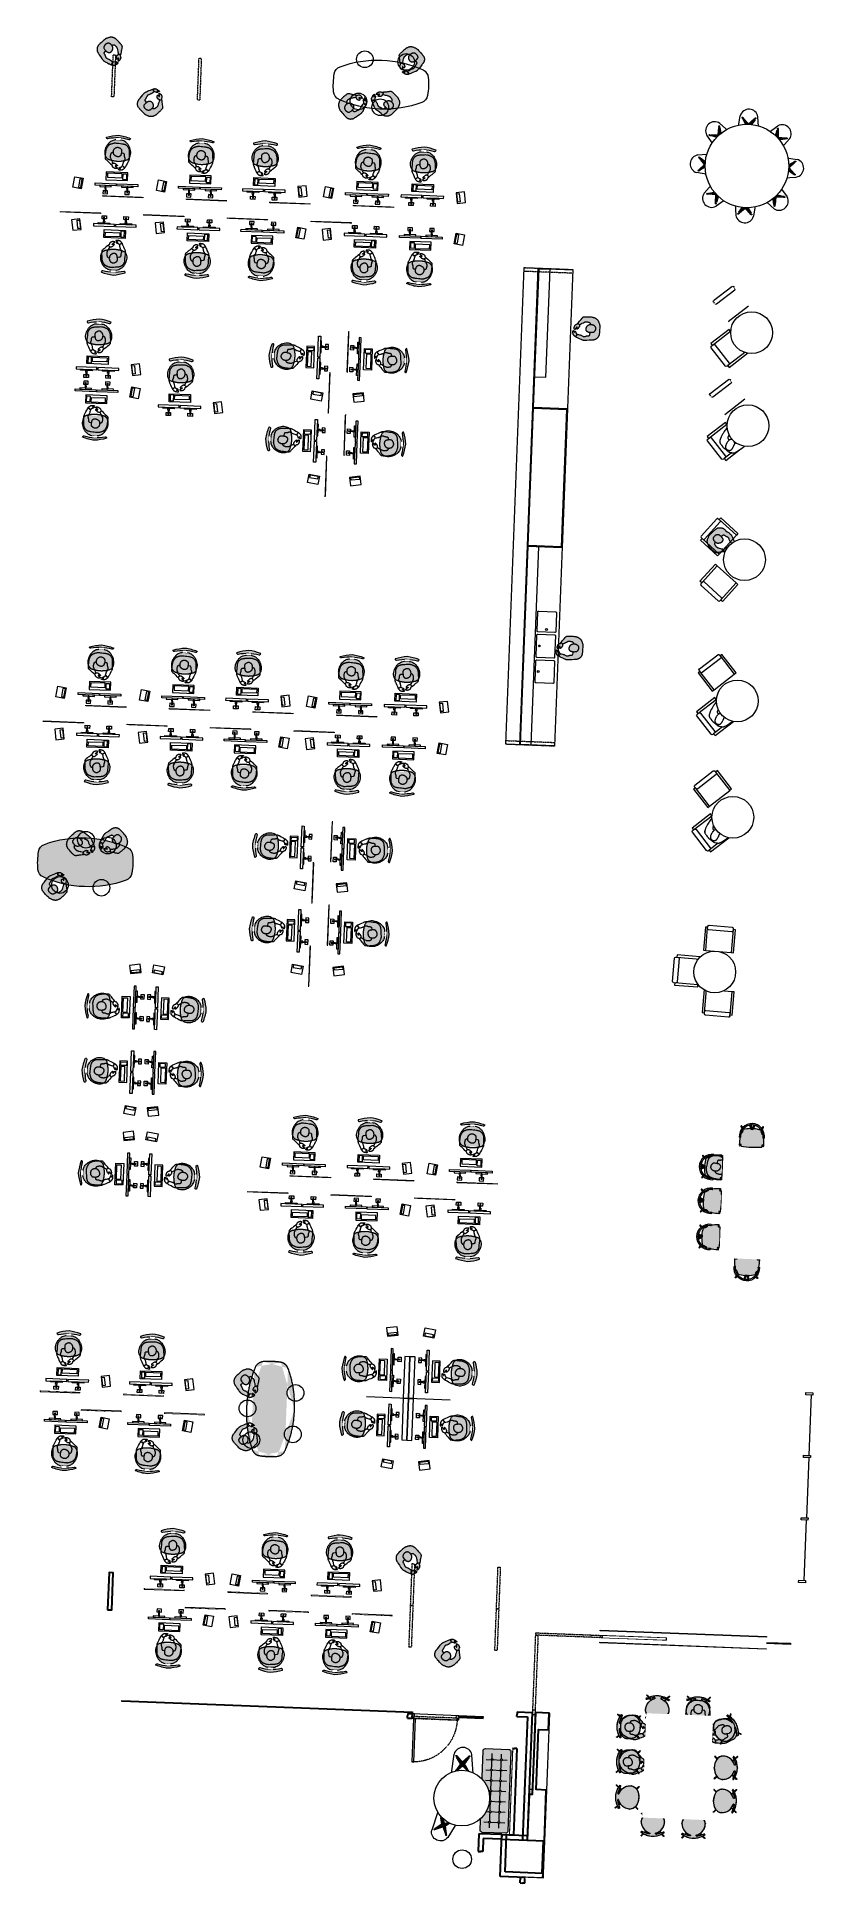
# Model space of a CAD drawing. Header units: millimetres. Extents: x 17924 to 83548, y -4690 to 56252.
# Drawn here: x 65078 to 81789, y -4690 to 35293 of the extents above; entities that cross this region are included whole.
import ezdxf

# ---------------------------------------------------------------- set-up
doc = ezdxf.new("R2010")
doc.units = ezdxf.units.MM
doc.header["$MEASUREMENT"] = 0
doc.linetypes.add('DGN Style 2', pattern=[10, 6, -4])
for name, color, linetype, lineweight in [('DOOR', 40, 'Continuous', 0), ('DOOR-FRAM', 40, 'Continuous', 0), ('DOOR-HEAD', 42, 'Continuous', 30), ('DOOR-LEAF', 40, 'Continuous', 0), ('DOOR-OPNG', 40, 'Continuous', 0), ('EQPM-FIXD', 62, 'Continuous', 13), ('FIXT-JNRY-FULL', 6, 'Continuous', 0), ('FIXT-JNRY-PART', 42, 'Continuous', 0), ('FIXT-SNTY', 132, 'Continuous', 0), ('FURN', 40, 'Continuous', 0), ('FURN-FILE', 211, 'Continuous', 0), ('FURN-FREE', 1, 'Continuous', 0), ('FURN-PLNT', 211, 'Continuous', 0), ('FURN-STOR', 213, 'Continuous', 0), ('FURN-WKST', 42, 'Continuous', 13), ('FURN-WKST-SCRN', 92, 'Continuous', 13), ('GLAZ', 4, 'Continuous', 0), ('PRES-FILL', 7, 'Continuous', 0), ('PRES-PEOP', 42, 'Continuous', 0), ('PRTN-FULL', 6, 'Continuous', 30), ('WALL-GLAZ', 140, 'Continuous', 13), ('WALL-LNIG', 1, 'Continuous', 0)]:
    doc.layers.add(name, color=color, linetype=linetype, lineweight=lineweight)

# ---------------------------------------------------------------- blocks, each defined once
blk = doc.blocks.new('*U40')
at = {"layer": 'PRES-FILL', "linetype": 'ByBlock', "lineweight": -2}
h = blk.add_hatch(color=0, dxfattribs=at)
edge = h.paths.add_edge_path(flags=16)
edge.add_spline(control_points=[(-87, -291), (-89, -288), (-89, -283), (-89, -277)], knot_values=[0, 0, 0, 0, 1, 1, 1, 1], degree=3, periodic=0)
edge.add_spline(control_points=[(-89, -277), (-94, -264), (-102, -248), (-95, -248), (-88, -247), (-90, -264), (-89, -277)], knot_values=[0, 0, 0, 0, 0.509531, 0.509531, 0.509531, 1, 1, 1, 1], degree=3, periodic=0)
edge.add_spline(control_points=[(-89, -277), (-88, -283), (-86, -288), (-87, -291)], knot_values=[0, 0, 0, 0, 1, 1, 1, 1], degree=3, periodic=0)
edge.add_spline(control_points=[(-87, -291), (-86, -293), (-84, -293), (-82, -293), (-64, -287), (-45, -281), (-26, -274), (-4, -266), (18, -258), (41, -250), (62, -242), (84, -234), (102, -220), (117, -208), (130, -193), (143, -179), (163, -155), (183, -131), (203, -108), (213, -96), (224, -86), (234, -75), (247, -61), (255, -44), (260, -25), (269, 11), (269, 47), (253, 78), (241, 99), (227, 118), (212, 136), (198, 152), (184, 168), (171, 183), (154, 203), (137, 222), (120, 241), (107, 255), (88, 262), (71, 271), (49, 283), (28, 293), (3, 297), (-22, 302), (-45, 299), (-68, 291), (-91, 283), (-112, 274), (-130, 260), (-157, 239), (-183, 218), (-208, 195), (-226, 178), (-244, 160), (-260, 141), (-265, 135), (-270, 127), (-270, 120), (-269, 92), (-265, 65), (-263, 38), (-261, 9), (-260, -20), (-258, -48), (-258, -52), (-255, -55), (-254, -58), (-253, -62), (-253, -65), (-253, -69), (-254, -82), (-268, -92), (-268, -107), (-269, -125), (-262, -143), (-256, -158), (-248, -174), (-231, -189), (-215, -196), (-195, -205), (-228, -120), (-210, -123), (-201, -124), (-195, -153), (-182, -153), (-180, -153), (-176, -153), (-176, -151), (-175, -121), (-176, -84), (-192, -64), (-196, -58), (-202, -54), (-210, -52)], knot_values=[0, 0, 0, 0, 0.004098, 0.004098, 0.004098, 0.036354, 0.036354, 0.036354, 0.07573, 0.07573, 0.07573, 0.113201, 0.113201, 0.113201, 0.145266, 0.145266, 0.145266, 0.196552, 0.196552, 0.196552, 0.221625, 0.221625, 0.221625, 0.252365, 0.252365, 0.252365, 0.309173, 0.309173, 0.309173, 0.348127, 0.348127, 0.348127, 0.382965, 0.382965, 0.382965, 0.425054, 0.425054, 0.425054, 0.456865, 0.456865, 0.456865, 0.496842, 0.496842, 0.496842, 0.536467, 0.536467, 0.536467, 0.574696, 0.574696, 0.574696, 0.630228, 0.630228, 0.630228, 0.671879, 0.671879, 0.671879, 0.684675, 0.684675, 0.684675, 0.729775, 0.729775, 0.729775, 0.777357, 0.777357, 0.777357, 0.783126, 0.783126, 0.783126, 0.789055, 0.789055, 0.789055, 0.811446, 0.811446, 0.811446, 0.840448, 0.840448, 0.840448, 0.871083, 0.871083, 0.871083, 0.911485, 0.911485, 0.911485, 0.934486, 0.934486, 0.934486, 0.938181, 0.938181, 0.938181, 0.987094, 0.987094, 0.987094, 1, 1, 1, 1], degree=3, periodic=0)
edge.add_line((-210, -52), (-194, 0))
edge.add_spline(control_points=[(-194, 0), (-187, 23), (-180, 45), (-172, 68), (-163, 91), (-140, 108), (-119, 122), (-107, 130), (-96, 137), (-81, 137), (-68, 137), (-58, 134), (-50, 127)], knot_values=[0, 0, 0, 0, 0.324205, 0.324205, 0.324205, 0.66843, 0.66843, 0.66843, 0.855113, 0.855113, 0.855113, 1, 1, 1, 1], degree=3, periodic=0)
edge.add_line((-50, 127), (-43, 122))
edge.add_spline(control_points=[(-43, 122), (-53, 112), (-62, 101), (-66, 86), (-72, 67), (-71, 52), (-66, 32), (-61, 12), (-52, -4), (-40, -17), (-30, -28), (-16, -36), (4, -38), (21, -39), (33, -33), (46, -28), (56, -24), (64, -4), (73, -9), (78, -12), (80, -18), (83, -23), (90, -35), (105, -43), (104, -60), (103, -83), (82, -93), (72, -110), (63, -125), (57, -143), (46, -156), (28, -177), (-9, -177), (-34, -189), (-57, -201), (-80, -219), (-103, -230), (-126, -242), (-170, -203), (-184, -215), (-185, -216), (-186, -221), (-186, -224), (-184, -232), (-162, -244), (-165, -244), (-170, -245), (-190, -234), (-202, -232), (-207, -232), (-219, -228), (-217, -234), (-214, -244), (-208, -251), (-202, -257), (-185, -273), (-169, -290), (-141, -295), (-122, -299), (-104, -297), (-90, -294), (-88, -294), (-88, -293), (-87, -291)], knot_values=[0, 0, 0, 0, 0.044568, 0.044568, 0.044568, 0.101682, 0.101682, 0.101682, 0.159954, 0.159954, 0.159954, 0.212108, 0.212108, 0.212108, 0.25772, 0.25772, 0.25772, 0.292514, 0.292514, 0.292514, 0.310285, 0.310285, 0.310285, 0.355053, 0.355053, 0.355053, 0.417583, 0.417583, 0.417583, 0.47369, 0.47369, 0.47369, 0.564976, 0.564976, 0.564976, 0.649839, 0.649839, 0.649839, 0.736981, 0.736981, 0.736981, 0.746599, 0.746599, 0.746599, 0.777051, 0.777051, 0.777051, 0.817948, 0.817948, 0.817948, 0.83422, 0.83422, 0.83422, 0.863911, 0.863911, 0.863911, 0.939425, 0.939425, 0.939425, 0.993629, 0.993629, 0.993629, 1, 1, 1, 1], degree=3, periodic=0)
at = {"layer": 'PRES-PEOP', "color": 0, "linetype": 'ByBlock', "lineweight": -2, "flags": 128}
for points in [[(-250, -47), (-246, -47), (-237, -47), (-230, -47), (-224, -48), (-219, -49), (-215, -50), (-212, -51), (-209, -52), (-206, -53), (-202, -56), (-199, -57), (-197, -59), (-194, -61), (-192, -64), (-189, -68), (-187, -72), (-185, -76), (-183, -80), (-182, -83), (-181, -87), (-179, -95), (-178, -101), (-177, -107), (-176, -118), (-176, -127), (-176, -139), (-176, -151), (-176, -151), (-176, -151), (-176, -152), (-176, -152), (-176, -152), (-176, -152), (-176, -152), (-176, -152), (-177, -153), (-177, -153), (-177, -153), (-177, -153), (-178, -153), (-178, -153), (-179, -153), (-179, -153), (-180, -153), (-180, -153), (-181, -153), (-181, -153), (-182, -153), (-182, -153), (-183, -153), (-184, -153), (-185, -152), (-186, -152), (-187, -151), (-189, -150), (-190, -148), (-192, -147), (-193, -145), (-195, -142), (-199, -135), (-200, -133), (-202, -131), (-203, -130), (-204, -128), (-204, -127), (-206, -126), (-207, -124), (-208, -124), (-209, -123), (-210, -123), (-210, -123), (-212, -123), (-213, -123), (-214, -124), (-215, -125), (-215, -127), (-215, -128), (-215, -130), (-215, -132), (-215, -134), (-215, -136), (-215, -141), (-214, -145), (-213, -150), (-210, -168), (-209, -174), (-209, -179), (-208, -184), (-208, -187), (-208, -190), (-208, -192), (-209, -193), (-209, -194), (-209, -195), (-210, -196), (-211, -197), (-212, -197), (-213, -197), (-215, -196), (-218, -194), (-221, -193), (-223, -191), (-228, -188), (-233, -185), (-236, -182), (-239, -179), (-242, -177), (-246, -172), (-249, -169), (-251, -166), (-253, -162), (-255, -160), (-256, -158), (-258, -152), (-260, -147), (-262, -142), (-263, -138), (-265, -134), (-266, -131), (-267, -125), (-268, -121), (-268, -117), (-268, -112), (-268, -107), (-268, -104), (-267, -102), (-267, -99), (-266, -97), (-265, -96), (-264, -92), (-257, -81), (-256, -78), (-255, -76), (-254, -74), (-254, -71), (-253, -69), (-253, -67), (-253, -66), (-253, -65), (-253, -63), (-254, -62), (-254, -61), (-254, -60), (-254, -58), (-254, -57), (-255, -57), (-255, -56), (-255, -55), (-257, -52), (-257, -51), (-257, -50), (-258, -50), (-258, -49), (-258, -48), (-259, -27), (-261, 6), (-263, 38), (-265, 58), (-268, 89), (-269, 104), (-270, 120), (-270, 121), (-270, 122), (-270, 124), (-269, 125), (-269, 126), (-268, 128), (-268, 130), (-267, 131), (-266, 132), (-265, 135), (-264, 136), (-262, 139), (-260, 141), (-254, 148), (-243, 160), (-234, 169), (-221, 182), (-208, 195), (-189, 212), (-175, 224), (-164, 233), (-147, 247), (-130, 260), (-123, 265), (-117, 269), (-111, 272), (-106, 275), (-97, 279), (-90, 283), (-79, 287), (-68, 291), (-60, 293), (-52, 295), (-45, 297), (-39, 298), (-34, 299), (-29, 299), (-21, 299), (-15, 299), (-11, 299), (-4, 298), (3, 297), (12, 295), (20, 293), (27, 291), (33, 289), (42, 285), (50, 282), (60, 277), (71, 271), (84, 265), (94, 260), (101, 256), (106, 252), (110, 250), (112, 248), (116, 244), (120, 241), (133, 226), (152, 205), (171, 183), (191, 160), (212, 136), (218, 129), (223, 123), (231, 112), (237, 104), (241, 98), (247, 88), (253, 78), (256, 72), (258, 66), (260, 61), (261, 56), (263, 51), (265, 42), (265, 34), (266, 27), (266, 20), (266, 9), (265, 1), (264, -6), (262, -15), (260, -25), (258, -32), (256, -38), (254, -43), (252, -48), (250, -51), (249, -54), (245, -60), (243, -64), (241, -67), (238, -71), (234, -75), (227, -83), (215, -95), (209, -102), (203, -108), (173, -143), (143, -179), (133, -190), (126, -198), (120, -204), (116, -208), (113, -211), (107, -216), (102, -220), (99, -223), (92, -227), (86, -231), (81, -234), (76, -236), (67, -240), (54, -245), (41, -250), (7, -262), (-26, -274), (-40, -279), (-61, -286), (-82, -293), (-83, -293), (-84, -293), (-85, -293), (-86, -292), (-87, -291), (-87, -291), (-88, -290), (-88, -289), (-89, -288), (-89, -286), (-89, -284), (-89, -281), (-90, -259), (-90, -257), (-90, -255), (-90, -253), (-91, -252), (-91, -251), (-91, -250), (-92, -249), (-93, -248), (-93, -248), (-94, -248), (-95, -248), (-96, -248), (-97, -248), (-97, -249), (-97, -249), (-98, -250), (-98, -251), (-98, -252), (-97, -253), (-97, -255), (-97, -257), (-96, -260), (-95, -262), (-93, -267), (-90, -276), (-89, -279), (-88, -282), (-87, -284), (-87, -286), (-87, -288), (-87, -289), (-87, -290), (-87, -291), (-87, -292), (-88, -293), (-88, -293), (-89, -294), (-90, -294), (-96, -295), (-101, -296), (-105, -296), (-109, -297), (-113, -297), (-116, -297), (-122, -298), (-127, -297), (-131, -297), (-136, -296), (-141, -295), (-146, -294), (-151, -293), (-155, -291), (-158, -290), (-161, -288), (-167, -285), (-172, -282), (-176, -279), (-183, -274), (-188, -270), (-195, -264), (-202, -257), (-204, -255), (-206, -253), (-208, -250), (-210, -249), (-211, -247), (-212, -246), (-214, -243), (-215, -241), (-216, -239), (-217, -237), (-217, -234), (-218, -233), (-218, -233), (-218, -233), (-217, -232), (-217, -232), (-217, -232), (-217, -232), (-217, -231), (-216, -231), (-216, -231), (-215, -231), (-215, -231), (-214, -231), (-213, -231), (-213, -231), (-211, -231), (-210, -231), (-208, -231), (-206, -232), (-205, -232), (-204, -232), (-204, -232), (-203, -232), (-202, -232), (-200, -233), (-197, -233), (-195, -234), (-193, -235), (-189, -236), (-185, -238), (-182, -239), (-179, -240), (-177, -241), (-175, -242), (-173, -243), (-172, -243), (-171, -243), (-169, -244), (-168, -244), (-167, -244), (-166, -244), (-165, -244), (-165, -244), (-165, -244), (-165, -244), (-165, -244), (-165, -243), (-166, -243), (-166, -243), (-166, -242), (-167, -242), (-168, -241), (-169, -240), (-171, -239), (-172, -239), (-174, -237), (-176, -235), (-178, -234), (-179, -233), (-180, -232), (-181, -231), (-182, -230), (-183, -228), (-184, -227), (-185, -226), (-185, -226), (-185, -225), (-186, -224), (-186, -223), (-186, -223), (-186, -222), (-186, -222), (-186, -221), (-186, -220), (-186, -219), (-185, -219), (-185, -218), (-185, -218), (-185, -217), (-185, -217), (-185, -216), (-185, -216), (-184, -216), (-184, -215), (-184, -215), (-183, -214), (-181, -213), (-180, -213), (-178, -213), (-176, -213), (-174, -213), (-171, -214), (-167, -215), (-163, -216), (-160, -217), (-153, -220), (-140, -226), (-135, -228), (-130, -229), (-126, -230), (-123, -231), (-120, -232), (-116, -232), (-112, -232), (-110, -232), (-106, -232), (-103, -230), (-94, -226), (-87, -221), (-74, -213), (-54, -201), (-44, -195), (-34, -189), (-29, -187), (-24, -185), (-15, -182), (2, -177), (14, -174), (19, -172), (23, -171), (29, -168), (34, -165), (37, -163), (42, -160), (44, -158), (46, -156), (48, -153), (50, -151), (53, -146), (55, -142), (57, -138), (61, -131), (66, -120), (69, -115), (72, -110), (74, -107), (76, -104), (80, -99), (88, -90), (91, -87), (93, -84), (95, -82), (97, -80), (98, -77), (101, -74), (102, -70), (103, -68), (103, -64), (104, -62), (104, -60), (104, -58), (104, -57), (104, -54), (103, -52), (102, -50), (102, -48), (101, -46), (100, -45), (83, -23), (82, -22), (79, -15), (78, -14), (78, -13), (77, -12), (76, -11), (75, -11), (75, -10), (74, -10), (73, -9), (72, -9), (72, -9), (71, -9), (70, -9), (69, -9), (69, -9), (68, -9), (66, -10), (65, -10), (64, -11), (63, -12), (62, -13), (60, -15), (57, -19), (54, -22), (52, -23), (51, -25), (50, -26), (49, -26), (47, -27), (46, -28), (41, -30), (33, -33), (29, -34), (27, -35), (24, -36), (22, -37), (18, -37), (15, -38), (12, -38), (8, -38), (6, -38), (4, -38), (0, -37), (-3, -37), (-6, -36), (-9, -36), (-11, -35), (-15, -33), (-19, -32), (-22, -30), (-25, -29), (-27, -28), (-31, -25), (-33, -23), (-37, -20), (-40, -17), (-43, -14), (-47, -9), (-50, -5), (-52, -1), (-55, 3), (-56, 6), (-58, 9), (-60, 15), (-62, 19), (-64, 25), (-66, 32), (-67, 36), (-68, 42), (-69, 48), (-69, 53), (-70, 57), (-70, 61), (-70, 64), (-70, 69), (-69, 73), (-69, 77), (-68, 81), (-66, 86), (-65, 89), (-64, 92), (-63, 94), (-61, 98), (-59, 102), (-58, 105), (-56, 107), (-53, 111), (-50, 114), (-46, 119), (-42, 123), (-37, 128), (-33, 133), (-28, 136), (-25, 140), (-21, 142), (-18, 144), (-12, 148), (-8, 150), (-4, 152), (1, 155), (7, 157), (10, 158), (14, 159), (17, 159), (20, 160), (25, 160), (30, 161), (34, 161), (38, 160), (44, 160), (49, 159), (56, 157), (63, 156), (68, 154), (72, 153), (75, 151), (79, 149), (82, 147), (85, 145), (90, 142), (94, 138), (97, 135), (100, 132), (102, 129), (106, 124), (108, 119), (110, 116), (112, 111), (114, 106), (117, 97), (119, 89), (121, 82), (122, 75), (123, 70), (123, 65), (123, 61), (123, 57), (123, 54), (123, 51), (121, 47), (120, 44), (119, 41), (117, 38), (115, 35), (106, 24), (98, 16), (87, 4), (76, -8)], [(-210, -52), (-202, -26), (-194, 0), (-189, 17), (-180, 42), (-172, 68), (-170, 72), (-168, 76), (-166, 80), (-164, 83), (-161, 86), (-157, 91), (-153, 95), (-149, 99), (-142, 105), (-136, 110), (-127, 116), (-119, 122), (-114, 125), (-111, 127), (-107, 129), (-104, 131), (-102, 132), (-99, 133), (-97, 134), (-93, 135), (-90, 136), (-88, 136), (-84, 137), (-81, 137), (-78, 137), (-76, 137), (-74, 137), (-73, 137), (-69, 136), (-67, 135), (-64, 135), (-62, 134), (-61, 133), (-58, 132), (-56, 131), (-54, 130), (-52, 129), (-50, 127), (-47, 125), (-43, 122)]]:
    blk.add_lwpolyline(points, dxfattribs=at)
blk = doc.blocks.new('*U41')
at = {"layer": 'PRES-FILL', "linetype": 'ByBlock', "lineweight": -2}
h = blk.add_hatch(color=0, dxfattribs=at)
edge = h.paths.add_edge_path(flags=16)
edge.add_spline(control_points=[(-87, -291), (-89, -288), (-89, -283), (-89, -277)], knot_values=[0, 0, 0, 0, 1, 1, 1, 1], degree=3, periodic=0)
edge.add_spline(control_points=[(-89, -277), (-94, -264), (-102, -248), (-95, -248), (-88, -247), (-90, -264), (-89, -277)], knot_values=[0, 0, 0, 0, 0.509531, 0.509531, 0.509531, 1, 1, 1, 1], degree=3, periodic=0)
edge.add_spline(control_points=[(-89, -277), (-88, -283), (-86, -288), (-87, -291)], knot_values=[0, 0, 0, 0, 1, 1, 1, 1], degree=3, periodic=0)
edge.add_spline(control_points=[(-87, -291), (-86, -293), (-84, -293), (-82, -293), (-64, -287), (-45, -281), (-26, -274), (-4, -266), (18, -258), (41, -250), (62, -242), (84, -234), (102, -220), (117, -208), (130, -193), (143, -179), (163, -155), (183, -131), (203, -108), (213, -96), (224, -86), (234, -75), (247, -61), (255, -44), (260, -25), (269, 11), (269, 47), (253, 78), (241, 99), (227, 118), (212, 136), (198, 152), (184, 168), (171, 183), (154, 203), (137, 222), (120, 241), (107, 255), (88, 262), (71, 271), (49, 283), (28, 293), (3, 297), (-22, 302), (-45, 299), (-68, 291), (-91, 283), (-112, 274), (-130, 260), (-157, 239), (-183, 218), (-208, 195), (-226, 178), (-244, 160), (-260, 141), (-265, 135), (-270, 127), (-270, 120), (-269, 92), (-265, 65), (-263, 38), (-261, 9), (-260, -20), (-258, -48), (-258, -52), (-255, -55), (-254, -58), (-253, -62), (-253, -65), (-253, -69), (-254, -82), (-268, -92), (-268, -107), (-269, -125), (-262, -143), (-256, -158), (-248, -174), (-231, -189), (-215, -196), (-195, -205), (-228, -120), (-210, -123), (-201, -124), (-195, -153), (-182, -153), (-180, -153), (-176, -153), (-176, -151), (-175, -121), (-176, -84), (-192, -64), (-196, -58), (-202, -54), (-210, -52)], knot_values=[0, 0, 0, 0, 0.004098, 0.004098, 0.004098, 0.036354, 0.036354, 0.036354, 0.07573, 0.07573, 0.07573, 0.113201, 0.113201, 0.113201, 0.145266, 0.145266, 0.145266, 0.196552, 0.196552, 0.196552, 0.221625, 0.221625, 0.221625, 0.252365, 0.252365, 0.252365, 0.309173, 0.309173, 0.309173, 0.348127, 0.348127, 0.348127, 0.382965, 0.382965, 0.382965, 0.425054, 0.425054, 0.425054, 0.456865, 0.456865, 0.456865, 0.496842, 0.496842, 0.496842, 0.536467, 0.536467, 0.536467, 0.574696, 0.574696, 0.574696, 0.630228, 0.630228, 0.630228, 0.671879, 0.671879, 0.671879, 0.684675, 0.684675, 0.684675, 0.729775, 0.729775, 0.729775, 0.777357, 0.777357, 0.777357, 0.783126, 0.783126, 0.783126, 0.789055, 0.789055, 0.789055, 0.811446, 0.811446, 0.811446, 0.840448, 0.840448, 0.840448, 0.871083, 0.871083, 0.871083, 0.911485, 0.911485, 0.911485, 0.934486, 0.934486, 0.934486, 0.938181, 0.938181, 0.938181, 0.987094, 0.987094, 0.987094, 1, 1, 1, 1], degree=3, periodic=0)
edge.add_line((-210, -52), (-194, 0))
edge.add_spline(control_points=[(-194, 0), (-187, 23), (-180, 45), (-172, 68), (-163, 91), (-140, 108), (-119, 122), (-107, 130), (-96, 137), (-81, 137), (-68, 137), (-58, 134), (-50, 127)], knot_values=[0, 0, 0, 0, 0.324205, 0.324205, 0.324205, 0.66843, 0.66843, 0.66843, 0.855113, 0.855113, 0.855113, 1, 1, 1, 1], degree=3, periodic=0)
edge.add_line((-50, 127), (-43, 122))
edge.add_spline(control_points=[(-43, 122), (-53, 112), (-62, 101), (-66, 86), (-72, 67), (-71, 52), (-66, 32), (-61, 12), (-52, -4), (-40, -17), (-30, -28), (-16, -36), (4, -38), (21, -39), (33, -33), (46, -28), (56, -24), (64, -4), (73, -9), (78, -12), (80, -18), (83, -23), (90, -35), (105, -43), (104, -60), (103, -83), (82, -93), (72, -110), (63, -125), (57, -143), (46, -156), (28, -177), (-9, -177), (-34, -189), (-57, -201), (-80, -219), (-103, -230), (-126, -242), (-170, -203), (-184, -215), (-185, -216), (-186, -221), (-186, -224), (-184, -232), (-162, -244), (-165, -244), (-170, -245), (-190, -234), (-202, -232), (-207, -232), (-219, -228), (-217, -234), (-214, -244), (-208, -251), (-202, -257), (-185, -273), (-169, -290), (-141, -295), (-122, -299), (-104, -297), (-90, -294), (-88, -294), (-88, -293), (-87, -291)], knot_values=[0, 0, 0, 0, 0.044568, 0.044568, 0.044568, 0.101682, 0.101682, 0.101682, 0.159954, 0.159954, 0.159954, 0.212108, 0.212108, 0.212108, 0.25772, 0.25772, 0.25772, 0.292514, 0.292514, 0.292514, 0.310285, 0.310285, 0.310285, 0.355053, 0.355053, 0.355053, 0.417583, 0.417583, 0.417583, 0.47369, 0.47369, 0.47369, 0.564976, 0.564976, 0.564976, 0.649839, 0.649839, 0.649839, 0.736981, 0.736981, 0.736981, 0.746599, 0.746599, 0.746599, 0.777051, 0.777051, 0.777051, 0.817948, 0.817948, 0.817948, 0.83422, 0.83422, 0.83422, 0.863911, 0.863911, 0.863911, 0.939425, 0.939425, 0.939425, 0.993629, 0.993629, 0.993629, 1, 1, 1, 1], degree=3, periodic=0)
at = {"layer": 'PRES-PEOP', "color": 0, "linetype": 'ByBlock', "lineweight": -2, "flags": 128}
for points in [[(-250, -47), (-246, -47), (-237, -47), (-230, -47), (-224, -48), (-219, -49), (-215, -50), (-212, -51), (-209, -52), (-206, -53), (-202, -56), (-199, -57), (-197, -59), (-194, -61), (-192, -64), (-189, -68), (-187, -72), (-185, -76), (-183, -80), (-182, -83), (-181, -87), (-179, -95), (-178, -101), (-177, -107), (-176, -118), (-176, -127), (-176, -139), (-176, -151), (-176, -151), (-176, -151), (-176, -152), (-176, -152), (-176, -152), (-176, -152), (-176, -152), (-176, -152), (-177, -153), (-177, -153), (-177, -153), (-177, -153), (-178, -153), (-178, -153), (-179, -153), (-179, -153), (-180, -153), (-180, -153), (-181, -153), (-181, -153), (-182, -153), (-182, -153), (-183, -153), (-184, -153), (-185, -152), (-186, -152), (-187, -151), (-189, -150), (-190, -148), (-192, -147), (-193, -145), (-195, -142), (-199, -135), (-200, -133), (-202, -131), (-203, -130), (-204, -128), (-204, -127), (-206, -126), (-207, -124), (-208, -124), (-209, -123), (-210, -123), (-210, -123), (-212, -123), (-213, -123), (-214, -124), (-215, -125), (-215, -127), (-215, -128), (-215, -130), (-215, -132), (-215, -134), (-215, -136), (-215, -141), (-214, -145), (-213, -150), (-210, -168), (-209, -174), (-209, -179), (-208, -184), (-208, -187), (-208, -190), (-208, -192), (-209, -193), (-209, -194), (-209, -195), (-210, -196), (-211, -197), (-212, -197), (-213, -197), (-215, -196), (-218, -194), (-221, -193), (-223, -191), (-228, -188), (-233, -185), (-236, -182), (-239, -179), (-242, -177), (-246, -172), (-249, -169), (-251, -166), (-253, -162), (-255, -160), (-256, -158), (-258, -152), (-260, -147), (-262, -142), (-263, -138), (-265, -134), (-266, -131), (-267, -125), (-268, -121), (-268, -117), (-268, -112), (-268, -107), (-268, -104), (-267, -102), (-267, -99), (-266, -97), (-265, -96), (-264, -92), (-257, -81), (-256, -78), (-255, -76), (-254, -74), (-254, -71), (-253, -69), (-253, -67), (-253, -66), (-253, -65), (-253, -63), (-254, -62), (-254, -61), (-254, -60), (-254, -58), (-254, -57), (-255, -57), (-255, -56), (-255, -55), (-257, -52), (-257, -51), (-257, -50), (-258, -50), (-258, -49), (-258, -48), (-259, -27), (-261, 6), (-263, 38), (-265, 58), (-268, 89), (-269, 104), (-270, 120), (-270, 121), (-270, 122), (-270, 124), (-269, 125), (-269, 126), (-268, 128), (-268, 130), (-267, 131), (-266, 132), (-265, 135), (-264, 136), (-262, 139), (-260, 141), (-254, 148), (-243, 160), (-234, 169), (-221, 182), (-208, 195), (-189, 212), (-175, 224), (-164, 233), (-147, 247), (-130, 260), (-123, 265), (-117, 269), (-111, 272), (-106, 275), (-97, 279), (-90, 283), (-79, 287), (-68, 291), (-60, 293), (-52, 295), (-45, 297), (-39, 298), (-34, 299), (-29, 299), (-21, 299), (-15, 299), (-11, 299), (-4, 298), (3, 297), (12, 295), (20, 293), (27, 291), (33, 289), (42, 285), (50, 282), (60, 277), (71, 271), (84, 265), (94, 260), (101, 256), (106, 252), (110, 250), (112, 248), (116, 244), (120, 241), (133, 226), (152, 205), (171, 183), (191, 160), (212, 136), (218, 129), (223, 123), (231, 112), (237, 104), (241, 98), (247, 88), (253, 78), (256, 72), (258, 66), (260, 61), (261, 56), (263, 51), (265, 42), (265, 34), (266, 27), (266, 20), (266, 9), (265, 1), (264, -6), (262, -15), (260, -25), (258, -32), (256, -38), (254, -43), (252, -48), (250, -51), (249, -54), (245, -60), (243, -64), (241, -67), (238, -71), (234, -75), (227, -83), (215, -95), (209, -102), (203, -108), (173, -143), (143, -179), (133, -190), (126, -198), (120, -204), (116, -208), (113, -211), (107, -216), (102, -220), (99, -223), (92, -227), (86, -231), (81, -234), (76, -236), (67, -240), (54, -245), (41, -250), (7, -262), (-26, -274), (-40, -279), (-61, -286), (-82, -293), (-83, -293), (-84, -293), (-85, -293), (-86, -292), (-87, -291), (-87, -291), (-88, -290), (-88, -289), (-89, -288), (-89, -286), (-89, -284), (-89, -281), (-90, -259), (-90, -257), (-90, -255), (-90, -253), (-91, -252), (-91, -251), (-91, -250), (-92, -249), (-93, -248), (-93, -248), (-94, -248), (-95, -248), (-96, -248), (-97, -248), (-97, -249), (-97, -249), (-98, -250), (-98, -251), (-98, -252), (-97, -253), (-97, -255), (-97, -257), (-96, -260), (-95, -262), (-93, -267), (-90, -276), (-89, -279), (-88, -282), (-87, -284), (-87, -286), (-87, -288), (-87, -289), (-87, -290), (-87, -291), (-87, -292), (-88, -293), (-88, -293), (-89, -294), (-90, -294), (-96, -295), (-101, -296), (-105, -296), (-109, -297), (-113, -297), (-116, -297), (-122, -298), (-127, -297), (-131, -297), (-136, -296), (-141, -295), (-146, -294), (-151, -293), (-155, -291), (-158, -290), (-161, -288), (-167, -285), (-172, -282), (-176, -279), (-183, -274), (-188, -270), (-195, -264), (-202, -257), (-204, -255), (-206, -253), (-208, -250), (-210, -249), (-211, -247), (-212, -246), (-214, -243), (-215, -241), (-216, -239), (-217, -237), (-217, -234), (-218, -233), (-218, -233), (-218, -233), (-217, -232), (-217, -232), (-217, -232), (-217, -232), (-217, -231), (-216, -231), (-216, -231), (-215, -231), (-215, -231), (-214, -231), (-213, -231), (-213, -231), (-211, -231), (-210, -231), (-208, -231), (-206, -232), (-205, -232), (-204, -232), (-204, -232), (-203, -232), (-202, -232), (-200, -233), (-197, -233), (-195, -234), (-193, -235), (-189, -236), (-185, -238), (-182, -239), (-179, -240), (-177, -241), (-175, -242), (-173, -243), (-172, -243), (-171, -243), (-169, -244), (-168, -244), (-167, -244), (-166, -244), (-165, -244), (-165, -244), (-165, -244), (-165, -244), (-165, -244), (-165, -243), (-166, -243), (-166, -243), (-166, -242), (-167, -242), (-168, -241), (-169, -240), (-171, -239), (-172, -239), (-174, -237), (-176, -235), (-178, -234), (-179, -233), (-180, -232), (-181, -231), (-182, -230), (-183, -228), (-184, -227), (-185, -226), (-185, -226), (-185, -225), (-186, -224), (-186, -223), (-186, -223), (-186, -222), (-186, -222), (-186, -221), (-186, -220), (-186, -219), (-185, -219), (-185, -218), (-185, -218), (-185, -217), (-185, -217), (-185, -216), (-185, -216), (-184, -216), (-184, -215), (-184, -215), (-183, -214), (-181, -213), (-180, -213), (-178, -213), (-176, -213), (-174, -213), (-171, -214), (-167, -215), (-163, -216), (-160, -217), (-153, -220), (-140, -226), (-135, -228), (-130, -229), (-126, -230), (-123, -231), (-120, -232), (-116, -232), (-112, -232), (-110, -232), (-106, -232), (-103, -230), (-94, -226), (-87, -221), (-74, -213), (-54, -201), (-44, -195), (-34, -189), (-29, -187), (-24, -185), (-15, -182), (2, -177), (14, -174), (19, -172), (23, -171), (29, -168), (34, -165), (37, -163), (42, -160), (44, -158), (46, -156), (48, -153), (50, -151), (53, -146), (55, -142), (57, -138), (61, -131), (66, -120), (69, -115), (72, -110), (74, -107), (76, -104), (80, -99), (88, -90), (91, -87), (93, -84), (95, -82), (97, -80), (98, -77), (101, -74), (102, -70), (103, -68), (103, -64), (104, -62), (104, -60), (104, -58), (104, -57), (104, -54), (103, -52), (102, -50), (102, -48), (101, -46), (100, -45), (83, -23), (82, -22), (79, -15), (78, -14), (78, -13), (77, -12), (76, -11), (75, -11), (75, -10), (74, -10), (73, -9), (72, -9), (72, -9), (71, -9), (70, -9), (69, -9), (69, -9), (68, -9), (66, -10), (65, -10), (64, -11), (63, -12), (62, -13), (60, -15), (57, -19), (54, -22), (52, -23), (51, -25), (50, -26), (49, -26), (47, -27), (46, -28), (41, -30), (33, -33), (29, -34), (27, -35), (24, -36), (22, -37), (18, -37), (15, -38), (12, -38), (8, -38), (6, -38), (4, -38), (0, -37), (-3, -37), (-6, -36), (-9, -36), (-11, -35), (-15, -33), (-19, -32), (-22, -30), (-25, -29), (-27, -28), (-31, -25), (-33, -23), (-37, -20), (-40, -17), (-43, -14), (-47, -9), (-50, -5), (-52, -1), (-55, 3), (-56, 6), (-58, 9), (-60, 15), (-62, 19), (-64, 25), (-66, 32), (-67, 36), (-68, 42), (-69, 48), (-69, 53), (-70, 57), (-70, 61), (-70, 64), (-70, 69), (-69, 73), (-69, 77), (-68, 81), (-66, 86), (-65, 89), (-64, 92), (-63, 94), (-61, 98), (-59, 102), (-58, 105), (-56, 107), (-53, 111), (-50, 114), (-46, 119), (-42, 123), (-37, 128), (-33, 133), (-28, 136), (-25, 140), (-21, 142), (-18, 144), (-12, 148), (-8, 150), (-4, 152), (1, 155), (7, 157), (10, 158), (14, 159), (17, 159), (20, 160), (25, 160), (30, 161), (34, 161), (38, 160), (44, 160), (49, 159), (56, 157), (63, 156), (68, 154), (72, 153), (75, 151), (79, 149), (82, 147), (85, 145), (90, 142), (94, 138), (97, 135), (100, 132), (102, 129), (106, 124), (108, 119), (110, 116), (112, 111), (114, 106), (117, 97), (119, 89), (121, 82), (122, 75), (123, 70), (123, 65), (123, 61), (123, 57), (123, 54), (123, 51), (121, 47), (120, 44), (119, 41), (117, 38), (115, 35), (106, 24), (98, 16), (87, 4), (76, -8)], [(-210, -52), (-202, -26), (-194, 0), (-189, 17), (-180, 42), (-172, 68), (-170, 72), (-168, 76), (-166, 80), (-164, 83), (-161, 86), (-157, 91), (-153, 95), (-149, 99), (-142, 105), (-136, 110), (-127, 116), (-119, 122), (-114, 125), (-111, 127), (-107, 129), (-104, 131), (-102, 132), (-99, 133), (-97, 134), (-93, 135), (-90, 136), (-88, 136), (-84, 137), (-81, 137), (-78, 137), (-76, 137), (-74, 137), (-73, 137), (-69, 136), (-67, 135), (-64, 135), (-62, 134), (-61, 133), (-58, 132), (-56, 131), (-54, 130), (-52, 129), (-50, 127), (-47, 125), (-43, 122)]]:
    blk.add_lwpolyline(points, dxfattribs=at)
blk = doc.blocks.new('*U42')
at = {"color": 0, "linetype": 'ByBlock', "lineweight": -2}
for p, q in [((-250, 275), (-225, 275)), ((275, 275), (275, -275))]:
    blk.add_line(p, q, dxfattribs=at)
at = {"color": 0, "linetype": 'ByBlock', "lineweight": -2, "flags": 128}
for points in [[(-275, 250), (-275, -250)], [(-175, -250), (-175, 250)], [(-250, -275), (-200, -275)]]:
    blk.add_lwpolyline(points, dxfattribs=at)
for points in [[(-225, 325), (275, 325), (275, 275), (-225, 275), (-225, 325)], [(-225, -275), (275, -275), (275, -325), (-225, -325), (-225, -275)]]:
    blk.add_lwpolyline(points, close=True, dxfattribs=at)
at = {"color": 0, "linetype": 'ByBlock', "lineweight": -2}
for centre, start, end in [((-250, 250), 90, 180), ((-200, 250), 360, 90), ((-250, -250), 180, 270), ((-200, -250), 270, 360)]:
    blk.add_arc(centre, 25, start, end, dxfattribs=at)
blk = doc.blocks.new('*U43')
at = {"color": 0, "linetype": 'ByBlock', "lineweight": -2}
for p, q in [((-250, 275), (-225, 275)), ((275, 275), (275, -275))]:
    blk.add_line(p, q, dxfattribs=at)
at = {"color": 0, "linetype": 'ByBlock', "lineweight": -2, "flags": 128}
for points in [[(-275, 250), (-275, -250)], [(-175, -250), (-175, 250)], [(-250, -275), (-200, -275)]]:
    blk.add_lwpolyline(points, dxfattribs=at)
for points in [[(-225, 325), (275, 325), (275, 275), (-225, 275), (-225, 325)], [(-225, -275), (275, -275), (275, -325), (-225, -325), (-225, -275)]]:
    blk.add_lwpolyline(points, close=True, dxfattribs=at)
at = {"color": 0, "linetype": 'ByBlock', "lineweight": -2}
for centre, start, end in [((-250, 250), 90, 180), ((-200, 250), 360, 90), ((-250, -250), 180, 270), ((-200, -250), 270, 360)]:
    blk.add_arc(centre, 25, start, end, dxfattribs=at)
blk = doc.blocks.new('*U44')
at = {"color": 0, "linetype": 'ByBlock', "lineweight": -2}
for p, q in [((-250, 275), (-225, 275)), ((275, 275), (275, -275))]:
    blk.add_line(p, q, dxfattribs=at)
at = {"color": 0, "linetype": 'ByBlock', "lineweight": -2, "extrusion": (0, 0, -1), "flags": 128}
for points in [[(275, 250), (275, -250)], [(175, -250), (175, 250)], [(250, -275), (200, -275)]]:
    blk.add_lwpolyline(points, dxfattribs=at)
for points in [[(225, 325), (-275, 325), (-275, 275), (225, 275), (225, 325)], [(225, -275), (-275, -275), (-275, -325), (225, -325), (225, -275)]]:
    blk.add_lwpolyline(points, close=True, dxfattribs=at)
at = {"color": 0, "linetype": 'ByBlock', "lineweight": -2}
for centre, start, end in [((-250, 250), 90, 180), ((-200, 250), 360, 90), ((-250, -250), 180, 270), ((-200, -250), 270, 360)]:
    blk.add_arc(centre, 25, start, end, dxfattribs=at)
blk = doc.blocks.new('*U45')
at = {"color": 0, "linetype": 'ByBlock', "lineweight": -2}
for p, q in [((-250, 275), (-225, 275)), ((275, 275), (275, -275))]:
    blk.add_line(p, q, dxfattribs=at)
at = {"color": 0, "linetype": 'ByBlock', "lineweight": -2, "extrusion": (0, 0, -1), "flags": 128}
for points in [[(275, 250), (275, -250)], [(175, -250), (175, 250)], [(250, -275), (200, -275)]]:
    blk.add_lwpolyline(points, dxfattribs=at)
for points in [[(225, 325), (-275, 325), (-275, 275), (225, 275), (225, 325)], [(225, -275), (-275, -275), (-275, -325), (225, -325), (225, -275)]]:
    blk.add_lwpolyline(points, close=True, dxfattribs=at)
at = {"color": 0, "linetype": 'ByBlock', "lineweight": -2}
for centre, start, end in [((-250, 250), 90, 180), ((-200, 250), 360, 90), ((-250, -250), 180, 270), ((-200, -250), 270, 360)]:
    blk.add_arc(centre, 25, start, end, dxfattribs=at)
blk = doc.blocks.new('*U46')
at = {"color": 0, "linetype": 'ByBlock', "lineweight": -2}
for p, q in [((-250, 275), (-225, 275)), ((275, 275), (275, -275))]:
    blk.add_line(p, q, dxfattribs=at)
at = {"color": 0, "linetype": 'ByBlock', "lineweight": -2, "extrusion": (0, 0, -1), "flags": 128}
for points in [[(275, 250), (275, -250)], [(175, -250), (175, 250)], [(250, -275), (200, -275)]]:
    blk.add_lwpolyline(points, dxfattribs=at)
for points in [[(225, 325), (-275, 325), (-275, 275), (225, 275), (225, 325)], [(225, -275), (-275, -275), (-275, -325), (225, -325), (225, -275)]]:
    blk.add_lwpolyline(points, close=True, dxfattribs=at)
at = {"color": 0, "linetype": 'ByBlock', "lineweight": -2}
for centre, start, end in [((-250, 250), 90, 180), ((-200, 250), 360, 90), ((-250, -250), 180, 270), ((-200, -250), 270, 360)]:
    blk.add_arc(centre, 25, start, end, dxfattribs=at)
blk = doc.blocks.new('*U47')
at = {"color": 0, "linetype": 'ByBlock', "lineweight": -2}
for p, q in [((-250, 275), (-225, 275)), ((275, 275), (275, -275))]:
    blk.add_line(p, q, dxfattribs=at)
at = {"color": 0, "linetype": 'ByBlock', "lineweight": -2, "extrusion": (0, 0, -1), "flags": 128}
for points in [[(275, 250), (275, -250)], [(175, -250), (175, 250)], [(250, -275), (200, -275)]]:
    blk.add_lwpolyline(points, dxfattribs=at)
for points in [[(225, 325), (-275, 325), (-275, 275), (225, 275), (225, 325)], [(225, -275), (-275, -275), (-275, -325), (225, -325), (225, -275)]]:
    blk.add_lwpolyline(points, close=True, dxfattribs=at)
at = {"color": 0, "linetype": 'ByBlock', "lineweight": -2}
for centre, start, end in [((-250, 250), 90, 180), ((-200, 250), 360, 90), ((-250, -250), 180, 270), ((-200, -250), 270, 360)]:
    blk.add_arc(centre, 25, start, end, dxfattribs=at)
blk = doc.blocks.new('*U48')
at = {"color": 0, "linetype": 'ByBlock', "lineweight": -2}
for p, q in [((-250, 275), (-225, 275)), ((275, 275), (275, -275))]:
    blk.add_line(p, q, dxfattribs=at)
at = {"color": 0, "linetype": 'ByBlock', "lineweight": -2, "extrusion": (0, 0, -1), "flags": 128}
for points in [[(275, 250), (275, -250)], [(175, -250), (175, 250)], [(250, -275), (200, -275)]]:
    blk.add_lwpolyline(points, dxfattribs=at)
for points in [[(225, 325), (-275, 325), (-275, 275), (225, 275), (225, 325)], [(225, -275), (-275, -275), (-275, -325), (225, -325), (225, -275)]]:
    blk.add_lwpolyline(points, close=True, dxfattribs=at)
at = {"color": 0, "linetype": 'ByBlock', "lineweight": -2}
for centre, start, end in [((-250, 250), 90, 180), ((-200, 250), 360, 90), ((-250, -250), 180, 270), ((-200, -250), 270, 360)]:
    blk.add_arc(centre, 25, start, end, dxfattribs=at)
blk = doc.blocks.new('ANT')
at = {"color": 0, "linetype": 'ByBlock', "lineweight": -2}
for p, q in [((-237, 198), (-238, 197)), ((-231, 252), (-231, 252)), ((-231, 244), (-193, 203)), ((-222, 252), (-182, 209)), ((-170, 178), (-139, 145)), ((-158, 182), (-130, 152)), ((182, 175), (153, 146)), ((195, 171), (163, 139)), ((250, 243), (208, 202)), ((258, 235), (219, 195)), ((238, 154), (238, 154)), ((-190, -177), (-240, -227)), ((-240, -236), (-240, -236)), ((-181, -185), (-232, -236)), ((191, -191), (240, -245)), ((201, -184), (249, -236)), ((249, -245), (249, -245))]:
    blk.add_line(p, q, dxfattribs=at)
at = {"color": 0, "linetype": 'ByBlock', "lineweight": -2, "extrusion": (0, 0, -1)}
for centre, radius, start, end in [((-11, -198), 449, 55.5011, 90.386), ((227, 248), 6, 47.1589, 137.2504), ((-5, -186), 437, 91.1705, 126.0554), ((-254, 239), 6, 135.032, 224.8726), ((-245, -240), 6, 227.1112, 317.2096), ((-245, -240), 6, 137.3258, 227.2959)]:
    blk.add_arc(centre, radius, start, end, dxfattribs=at)
at = {"color": 0, "linetype": 'ByBlock', "lineweight": -2}
for centre, radius, start, end in [((-227, 248), 6, 132.8929, 222.7335), ((133, -735), 963, 102.0174, 111.1355), ((-169, -728), 972, 65.213, 74.3311), ((254, 239), 6, 45.0198, 135.1113), ((-236, -231), 6, 135.1867, 225.1568), ((-236, -232), 6, 224.9721, 315.0705)]:
    blk.add_arc(centre, radius, start, end, dxfattribs=at)
at = {"color": 0, "linetype": 'ByBlock', "lineweight": -2, "extrusion": (0, 0, -1)}
for centre, major_axis, ratio, start_param, end_param in [((6, -67), (5, 260), 0.961538, 4.712389, 6.03351), ((-223, 182), (20.9, 9.3), 0.923918, 1.587066, 3.141593), ((10, -67), (5, 260), 0.961538, 0.242936, 1.570796), ((247, 173), (9.3, 19), 0.766062, 1.570796, 3.125323), ((6, -67), (-250, 5), 0.72, 4.711549, 6.283185), ((6, -67), (-253, 5), 0.710116, 3.141593, 4.713229)]:
    blk.add_ellipse(centre, major_axis=major_axis, ratio=ratio, start_param=start_param, end_param=end_param, dxfattribs=at)
at = {"color": 0, "linetype": 'ByBlock', "lineweight": -2}
for centre, major_axis, ratio, start_param, end_param in [((-70, 189), (-18.9, -11.4), 0.710141, 2.274889, 4.205581), ((94, 189), (18.4, -12.1), 0.775111, 2.077604, 4.01911)]:
    blk.add_ellipse(centre, major_axis=major_axis, ratio=ratio, start_param=start_param, end_param=end_param, dxfattribs=at)
blk.add_point((258, 243), dxfattribs=at)
blk = doc.blocks.new('*U50')
h = blk.add_hatch(color=7)
edge = h.paths.add_edge_path()
edge.add_arc((-190, 4), 437, 323.9446, 358.8295)
edge.add_line((247, -5), (248, -5))
edge.add_arc((-201, -2), 449, 359.614, 394.4989)
edge.add_ellipse((178, 232), major_axis=(-9.3, 20.9), ratio=0.923918, start_angle=0, end_angle=89.0678)
edge.add_line((159, 223), (159, 223))
edge.add_arc((-739, -124), 963, 18.3521, 21.1355, ccw=False)
edge.add_line((175, 179), (175, 179))
edge.add_line((175, 179), (175, 179))
edge.add_arc((-739, -124), 963, 12.0174, 18.3493, ccw=False)
edge.add_line((203, 77), (203, 77))
edge.add_ellipse((185, 79), major_axis=(-11.4, 18.9), ratio=0.710141, start_angle=130.3415, end_angle=240.962, ccw=False)
edge.add_line((183, 60), (183, 60))
edge.add_ellipse((-70, 3), major_axis=(260, -5), ratio=0.961538, start_angle=14.3053, end_angle=36.5668)
edge.add_line((141, 148), (141, 148))
edge.add_line((141, 148), (141, 148))
edge.add_ellipse((-70, 3), major_axis=(260, -5), ratio=0.961538, start_angle=36.5668, end_angle=90)
edge.add_line((-66, 253), (-66, 253))
edge.add_ellipse((-70, 3), major_axis=(-5, -250), ratio=0.72, start_angle=180, end_angle=270.0478)
edge.add_line((-250, 6), (-250, 6))
edge.add_line((-250, 6), (-250, 6))
edge.add_line((-250, 6), (-250, 6))
edge.add_ellipse((-70, 3), major_axis=(-5, -253), ratio=0.710116, start_angle=269.9522, end_angle=360)
edge.add_line((-75, -251), (-75, -251))
edge.add_ellipse((-70, -1), major_axis=(260, -5), ratio=0.961538, start_angle=270, end_angle=346.0808)
edge.add_line((181, -66), (182, -66))
edge.add_ellipse((186, -85), major_axis=(-12.1, -18.4), ratio=0.775111, start_angle=119.038, end_angle=230.2781, ccw=False)
edge.add_line((204, -84), (204, -84))
edge.add_arc((-732, 178), 972, 335.2131, 344.3311, ccw=False)
edge.add_line((151, -229), (151, -229))
edge.add_line((151, -229), (151, -229))
edge.add_line((151, -229), (151, -229))
edge.add_line((151, -229), (151, -229))
edge.add_ellipse((170, -238), major_axis=(19, -9.3), ratio=0.766062, start_angle=180.9322, end_angle=270)
edge.add_line((163, -253), (164, -253))
at = {"color": 0}
blk.add_rational_spline([(164, -253), (244, -142), (247, -5), (248, -5), (248, -5), (249, 136), (169, 252), (150, 244), (159, 223), (159, 223), (159, 223), (167, 201), (175, 179), (175, 179), (175, 179), (175, 179), (175, 179), (192, 129), (203, 77), (203, 77), (203, 77), (208, 47), (183, 60), (183, 60), (183, 60), (171, 108), (141, 148), (141, 148), (141, 148), (141, 148), (141, 148), (65, 251), (-66, 253), (-66, 253), (-66, 253), (-246, 257), (-250, 6), (-250, 6), (-250, 6), (-250, 6), (-250, 6), (-250, 6), (-250, 6), (-255, -247), (-75, -251), (-75, -251), (-75, -251), (128, -254), (181, -66), (182, -66), (182, -66), (209, -54), (204, -84), (204, -84), (204, -84), (183, -159), (151, -229), (151, -229), (151, -229), (151, -229), (151, -229), (151, -229), (151, -229), (151, -229), (151, -229), (144, -243), (163, -253), (163, -253), (164, -253)], [1, 0.954018458762, 1, 1, 1, 0.954018458762, 1, 0.712835398712, 1, 1, 1, 0.999705009631, 1, 1, 1, 1, 1, 0.998473776681, 1, 1, 1, 0.569132256451, 1, 1, 1, 0.981189247844, 1, 1, 1, 1, 1, 0.893241264246, 1, 1, 1, 0.706811768061, 1, 0.999999999996, 1, 1, 1, 0.999999999996, 1, 0.706811806516, 1, 1, 1, 0.787576626079, 1, 1, 1, 0.564678169828, 1, 1, 1, 0.996836029893, 1, 1, 1, 1, 1, 1, 1, 1, 1, 0.712835398712, 1, 1, 1], degree=2, knots=[0, 0, 0, 0.034483, 0.034483, 0.068966, 0.068966, 0.103448, 0.103448, 0.137931, 0.137931, 0.172414, 0.172414, 0.206897, 0.206897, 0.224138, 0.224138, 0.241379, 0.241379, 0.275862, 0.275862, 0.310345, 0.310345, 0.344828, 0.344828, 0.37931, 0.37931, 0.413793, 0.413793, 0.431034, 0.431034, 0.448276, 0.448276, 0.482759, 0.482759, 0.517241, 0.517241, 0.551724, 0.551724, 0.586207, 0.586207, 0.62069, 0.62069, 0.655172, 0.655172, 0.689655, 0.689655, 0.724138, 0.724138, 0.758621, 0.758621, 0.793103, 0.793103, 0.827586, 0.827586, 0.862069, 0.862069, 0.896552, 0.896552, 0.905172, 0.905172, 0.913793, 0.913793, 0.922414, 0.922414, 0.931034, 0.931034, 0.965517, 0.965517, 1, 1, 1], dxfattribs=at)
at = {"color": 0, "linetype": 'Continuous', "lineweight": 0, "rotation": 270}
blk.add_blockref('ANT', (-4, 9), dxfattribs=at)
blk = doc.blocks.new('SERIES 7')
at = {"color": 0, "linetype": 'Continuous', "lineweight": 0, "rotation": 89.99999999999997}
blk.add_blockref('*U50', (-5, -248), dxfattribs=at)
blk = doc.blocks.new('ANT_1')
at = {"color": 0, "linetype": 'ByBlock', "lineweight": -2}
for p, q in [((-237, 198), (-238, 197)), ((-231, 252), (-231, 252)), ((-231, 244), (-193, 203)), ((-222, 252), (-182, 209)), ((-170, 178), (-139, 145)), ((-158, 182), (-130, 152)), ((182, 175), (153, 146)), ((195, 171), (163, 139)), ((250, 243), (208, 202)), ((258, 235), (219, 195)), ((238, 154), (238, 154)), ((-190, -177), (-240, -227)), ((-240, -236), (-240, -236)), ((-181, -185), (-232, -236)), ((191, -191), (240, -245)), ((201, -184), (249, -236)), ((249, -245), (249, -245))]:
    blk.add_line(p, q, dxfattribs=at)
at = {"color": 0, "linetype": 'ByBlock', "lineweight": -2, "extrusion": (0, 0, -1)}
for centre, radius, start, end in [((-11, -198), 449, 55.5011, 90.386), ((227, 248), 6, 47.1589, 137.2504), ((-5, -186), 437, 91.1705, 126.0554), ((-254, 239), 6, 135.032, 224.8726), ((-245, -240), 6, 227.1112, 317.2096), ((-245, -240), 6, 137.3258, 227.2959)]:
    blk.add_arc(centre, radius, start, end, dxfattribs=at)
at = {"color": 0, "linetype": 'ByBlock', "lineweight": -2}
for centre, radius, start, end in [((-227, 248), 6, 132.8929, 222.7335), ((133, -735), 963, 102.0174, 111.1355), ((-169, -728), 972, 65.213, 74.3311), ((254, 239), 6, 45.0198, 135.1113), ((-236, -231), 6, 135.1867, 225.1568), ((-236, -232), 6, 224.9721, 315.0705)]:
    blk.add_arc(centre, radius, start, end, dxfattribs=at)
at = {"color": 0, "linetype": 'ByBlock', "lineweight": -2, "extrusion": (0, 0, -1)}
for centre, major_axis, ratio, start_param, end_param in [((6, -67), (5, 260), 0.961538, 4.712389, 6.03351), ((-223, 182), (20.9, 9.3), 0.923918, 1.587066, 3.141593), ((10, -67), (5, 260), 0.961538, 0.242936, 1.570796), ((247, 173), (9.3, 19), 0.766062, 1.570796, 3.125323), ((6, -67), (-250, 5), 0.72, 4.711549, 6.283185), ((6, -67), (-253, 5), 0.710116, 3.141593, 4.713229)]:
    blk.add_ellipse(centre, major_axis=major_axis, ratio=ratio, start_param=start_param, end_param=end_param, dxfattribs=at)
at = {"color": 0, "linetype": 'ByBlock', "lineweight": -2}
for centre, major_axis, ratio, start_param, end_param in [((-70, 189), (-18.9, -11.4), 0.710141, 2.274889, 4.205581), ((94, 189), (18.4, -12.1), 0.775111, 2.077604, 4.01911)]:
    blk.add_ellipse(centre, major_axis=major_axis, ratio=ratio, start_param=start_param, end_param=end_param, dxfattribs=at)
blk.add_point((258, 243), dxfattribs=at)
blk = doc.blocks.new('*U53')
h = blk.add_hatch(color=7)
edge = h.paths.add_edge_path()
edge.add_arc((-190, 4), 437, 323.9446, 358.8295)
edge.add_line((247, -5), (248, -5))
edge.add_arc((-201, -2), 449, 359.614, 394.4989)
edge.add_ellipse((178, 232), major_axis=(-9.3, 20.9), ratio=0.923918, start_angle=0, end_angle=89.0678)
edge.add_line((159, 223), (159, 223))
edge.add_arc((-739, -124), 963, 18.3521, 21.1355, ccw=False)
edge.add_line((175, 179), (175, 179))
edge.add_line((175, 179), (175, 179))
edge.add_arc((-739, -124), 963, 12.0174, 18.3493, ccw=False)
edge.add_line((203, 77), (203, 77))
edge.add_ellipse((185, 79), major_axis=(-11.4, 18.9), ratio=0.710141, start_angle=130.3415, end_angle=240.962, ccw=False)
edge.add_line((183, 60), (183, 60))
edge.add_ellipse((-70, 3), major_axis=(260, -5), ratio=0.961538, start_angle=14.3053, end_angle=36.5668)
edge.add_line((141, 148), (141, 148))
edge.add_line((141, 148), (141, 148))
edge.add_ellipse((-70, 3), major_axis=(260, -5), ratio=0.961538, start_angle=36.5668, end_angle=90)
edge.add_line((-66, 253), (-66, 253))
edge.add_ellipse((-70, 3), major_axis=(-5, -250), ratio=0.72, start_angle=180, end_angle=270.0478)
edge.add_line((-250, 6), (-250, 6))
edge.add_line((-250, 6), (-250, 6))
edge.add_line((-250, 6), (-250, 6))
edge.add_ellipse((-70, 3), major_axis=(-5, -253), ratio=0.710116, start_angle=269.9522, end_angle=360)
edge.add_line((-75, -251), (-75, -251))
edge.add_ellipse((-70, -1), major_axis=(260, -5), ratio=0.961538, start_angle=270, end_angle=346.0808)
edge.add_line((181, -66), (182, -66))
edge.add_ellipse((186, -85), major_axis=(-12.1, -18.4), ratio=0.775111, start_angle=119.038, end_angle=230.2781, ccw=False)
edge.add_line((204, -84), (204, -84))
edge.add_arc((-732, 178), 972, 335.2131, 344.3311, ccw=False)
edge.add_line((151, -229), (151, -229))
edge.add_line((151, -229), (151, -229))
edge.add_line((151, -229), (151, -229))
edge.add_line((151, -229), (151, -229))
edge.add_ellipse((170, -238), major_axis=(19, -9.3), ratio=0.766062, start_angle=180.9322, end_angle=270)
edge.add_line((163, -253), (164, -253))
at = {"color": 0}
blk.add_rational_spline([(164, -253), (244, -142), (247, -5), (248, -5), (248, -5), (249, 136), (169, 252), (150, 244), (159, 223), (159, 223), (159, 223), (167, 201), (175, 179), (175, 179), (175, 179), (175, 179), (175, 179), (192, 129), (203, 77), (203, 77), (203, 77), (208, 47), (183, 60), (183, 60), (183, 60), (171, 108), (141, 148), (141, 148), (141, 148), (141, 148), (141, 148), (65, 251), (-66, 253), (-66, 253), (-66, 253), (-246, 257), (-250, 6), (-250, 6), (-250, 6), (-250, 6), (-250, 6), (-250, 6), (-250, 6), (-255, -247), (-75, -251), (-75, -251), (-75, -251), (128, -254), (181, -66), (182, -66), (182, -66), (209, -54), (204, -84), (204, -84), (204, -84), (183, -159), (151, -229), (151, -229), (151, -229), (151, -229), (151, -229), (151, -229), (151, -229), (151, -229), (151, -229), (144, -243), (163, -253), (163, -253), (164, -253)], [1, 0.954018458762, 1, 1, 1, 0.954018458762, 1, 0.712835398712, 1, 1, 1, 0.999705009631, 1, 1, 1, 1, 1, 0.998473776681, 1, 1, 1, 0.569132256451, 1, 1, 1, 0.981189247844, 1, 1, 1, 1, 1, 0.893241264246, 1, 1, 1, 0.706811768061, 1, 0.999999999996, 1, 1, 1, 0.999999999996, 1, 0.706811806516, 1, 1, 1, 0.787576626079, 1, 1, 1, 0.564678169828, 1, 1, 1, 0.996836029893, 1, 1, 1, 1, 1, 1, 1, 1, 1, 0.712835398712, 1, 1, 1], degree=2, knots=[0, 0, 0, 0.034483, 0.034483, 0.068966, 0.068966, 0.103448, 0.103448, 0.137931, 0.137931, 0.172414, 0.172414, 0.206897, 0.206897, 0.224138, 0.224138, 0.241379, 0.241379, 0.275862, 0.275862, 0.310345, 0.310345, 0.344828, 0.344828, 0.37931, 0.37931, 0.413793, 0.413793, 0.431034, 0.431034, 0.448276, 0.448276, 0.482759, 0.482759, 0.517241, 0.517241, 0.551724, 0.551724, 0.586207, 0.586207, 0.62069, 0.62069, 0.655172, 0.655172, 0.689655, 0.689655, 0.724138, 0.724138, 0.758621, 0.758621, 0.793103, 0.793103, 0.827586, 0.827586, 0.862069, 0.862069, 0.896552, 0.896552, 0.905172, 0.905172, 0.913793, 0.913793, 0.922414, 0.922414, 0.931034, 0.931034, 0.965517, 0.965517, 1, 1, 1], dxfattribs=at)
at = {"color": 0, "linetype": 'Continuous', "lineweight": 0, "rotation": 270}
blk.add_blockref('ANT_1', (-4, 9), dxfattribs=at)
blk = doc.blocks.new('SERIES 7_1')
at = {"color": 0, "linetype": 'Continuous', "lineweight": 0, "rotation": 89.99999999999997}
blk.add_blockref('*U53', (-5, -248), dxfattribs=at)
blk = doc.blocks.new('ANT_2')
at = {"color": 0, "linetype": 'ByBlock', "lineweight": -2}
for p, q in [((-237, 198), (-238, 197)), ((-231, 252), (-231, 252)), ((-231, 244), (-193, 203)), ((-222, 252), (-182, 209)), ((-170, 178), (-139, 145)), ((-158, 182), (-130, 152)), ((182, 175), (153, 146)), ((195, 171), (163, 139)), ((250, 243), (208, 202)), ((258, 235), (219, 195)), ((238, 154), (238, 154)), ((-190, -177), (-240, -227)), ((-240, -236), (-240, -236)), ((-181, -185), (-232, -236)), ((191, -191), (240, -245)), ((201, -184), (249, -236)), ((249, -245), (249, -245))]:
    blk.add_line(p, q, dxfattribs=at)
at = {"color": 0, "linetype": 'ByBlock', "lineweight": -2, "extrusion": (0, 0, -1)}
for centre, radius, start, end in [((-11, -198), 449, 55.5011, 90.386), ((227, 248), 6, 47.1589, 137.2504), ((-5, -186), 437, 91.1705, 126.0554), ((-254, 239), 6, 135.032, 224.8726), ((-245, -240), 6, 227.1112, 317.2096), ((-245, -240), 6, 137.3258, 227.2959)]:
    blk.add_arc(centre, radius, start, end, dxfattribs=at)
at = {"color": 0, "linetype": 'ByBlock', "lineweight": -2}
for centre, radius, start, end in [((-227, 248), 6, 132.8929, 222.7335), ((133, -735), 963, 102.0174, 111.1355), ((-169, -728), 972, 65.213, 74.3311), ((254, 239), 6, 45.0198, 135.1113), ((-236, -231), 6, 135.1867, 225.1568), ((-236, -232), 6, 224.9721, 315.0705)]:
    blk.add_arc(centre, radius, start, end, dxfattribs=at)
at = {"color": 0, "linetype": 'ByBlock', "lineweight": -2, "extrusion": (0, 0, -1)}
for centre, major_axis, ratio, start_param, end_param in [((6, -67), (5, 260), 0.961538, 4.712389, 6.03351), ((-223, 182), (20.9, 9.3), 0.923918, 1.587066, 3.141593), ((10, -67), (5, 260), 0.961538, 0.242936, 1.570796), ((247, 173), (9.3, 19), 0.766062, 1.570796, 3.125323), ((6, -67), (-250, 5), 0.72, 4.711549, 6.283185), ((6, -67), (-253, 5), 0.710116, 3.141593, 4.713229)]:
    blk.add_ellipse(centre, major_axis=major_axis, ratio=ratio, start_param=start_param, end_param=end_param, dxfattribs=at)
at = {"color": 0, "linetype": 'ByBlock', "lineweight": -2}
for centre, major_axis, ratio, start_param, end_param in [((-70, 189), (-18.9, -11.4), 0.710141, 2.274889, 4.205581), ((94, 189), (18.4, -12.1), 0.775111, 2.077604, 4.01911)]:
    blk.add_ellipse(centre, major_axis=major_axis, ratio=ratio, start_param=start_param, end_param=end_param, dxfattribs=at)
blk.add_point((258, 243), dxfattribs=at)
blk = doc.blocks.new('*U56')
h = blk.add_hatch(color=7)
edge = h.paths.add_edge_path()
edge.add_arc((-190, 4), 437, 323.9446, 358.8295)
edge.add_line((247, -5), (248, -5))
edge.add_arc((-201, -2), 449, 359.614, 394.4989)
edge.add_ellipse((178, 232), major_axis=(-9.3, 20.9), ratio=0.923918, start_angle=0, end_angle=89.0678)
edge.add_line((159, 223), (159, 223))
edge.add_arc((-739, -124), 963, 18.3521, 21.1355, ccw=False)
edge.add_line((175, 179), (175, 179))
edge.add_line((175, 179), (175, 179))
edge.add_arc((-739, -124), 963, 12.0174, 18.3493, ccw=False)
edge.add_line((203, 77), (203, 77))
edge.add_ellipse((185, 79), major_axis=(-11.4, 18.9), ratio=0.710141, start_angle=130.3415, end_angle=240.962, ccw=False)
edge.add_line((183, 60), (183, 60))
edge.add_ellipse((-70, 3), major_axis=(260, -5), ratio=0.961538, start_angle=14.3053, end_angle=36.5668)
edge.add_line((141, 148), (141, 148))
edge.add_line((141, 148), (141, 148))
edge.add_ellipse((-70, 3), major_axis=(260, -5), ratio=0.961538, start_angle=36.5668, end_angle=90)
edge.add_line((-66, 253), (-66, 253))
edge.add_ellipse((-70, 3), major_axis=(-5, -250), ratio=0.72, start_angle=180, end_angle=270.0478)
edge.add_line((-250, 6), (-250, 6))
edge.add_line((-250, 6), (-250, 6))
edge.add_line((-250, 6), (-250, 6))
edge.add_ellipse((-70, 3), major_axis=(-5, -253), ratio=0.710116, start_angle=269.9522, end_angle=360)
edge.add_line((-75, -251), (-75, -251))
edge.add_ellipse((-70, -1), major_axis=(260, -5), ratio=0.961538, start_angle=270, end_angle=346.0808)
edge.add_line((181, -66), (182, -66))
edge.add_ellipse((186, -85), major_axis=(-12.1, -18.4), ratio=0.775111, start_angle=119.038, end_angle=230.2781, ccw=False)
edge.add_line((204, -84), (204, -84))
edge.add_arc((-732, 178), 972, 335.2131, 344.3311, ccw=False)
edge.add_line((151, -229), (151, -229))
edge.add_line((151, -229), (151, -229))
edge.add_line((151, -229), (151, -229))
edge.add_line((151, -229), (151, -229))
edge.add_ellipse((170, -238), major_axis=(19, -9.3), ratio=0.766062, start_angle=180.9322, end_angle=270)
edge.add_line((163, -253), (164, -253))
at = {"color": 0}
blk.add_rational_spline([(164, -253), (244, -142), (247, -5), (248, -5), (248, -5), (249, 136), (169, 252), (150, 244), (159, 223), (159, 223), (159, 223), (167, 201), (175, 179), (175, 179), (175, 179), (175, 179), (175, 179), (192, 129), (203, 77), (203, 77), (203, 77), (208, 47), (183, 60), (183, 60), (183, 60), (171, 108), (141, 148), (141, 148), (141, 148), (141, 148), (141, 148), (65, 251), (-66, 253), (-66, 253), (-66, 253), (-246, 257), (-250, 6), (-250, 6), (-250, 6), (-250, 6), (-250, 6), (-250, 6), (-250, 6), (-255, -247), (-75, -251), (-75, -251), (-75, -251), (128, -254), (181, -66), (182, -66), (182, -66), (209, -54), (204, -84), (204, -84), (204, -84), (183, -159), (151, -229), (151, -229), (151, -229), (151, -229), (151, -229), (151, -229), (151, -229), (151, -229), (151, -229), (144, -243), (163, -253), (163, -253), (164, -253)], [1, 0.954018458762, 1, 1, 1, 0.954018458762, 1, 0.712835398712, 1, 1, 1, 0.999705009631, 1, 1, 1, 1, 1, 0.998473776681, 1, 1, 1, 0.569132256451, 1, 1, 1, 0.981189247844, 1, 1, 1, 1, 1, 0.893241264246, 1, 1, 1, 0.706811768061, 1, 0.999999999996, 1, 1, 1, 0.999999999996, 1, 0.706811806516, 1, 1, 1, 0.787576626079, 1, 1, 1, 0.564678169828, 1, 1, 1, 0.996836029893, 1, 1, 1, 1, 1, 1, 1, 1, 1, 0.712835398712, 1, 1, 1], degree=2, knots=[0, 0, 0, 0.034483, 0.034483, 0.068966, 0.068966, 0.103448, 0.103448, 0.137931, 0.137931, 0.172414, 0.172414, 0.206897, 0.206897, 0.224138, 0.224138, 0.241379, 0.241379, 0.275862, 0.275862, 0.310345, 0.310345, 0.344828, 0.344828, 0.37931, 0.37931, 0.413793, 0.413793, 0.431034, 0.431034, 0.448276, 0.448276, 0.482759, 0.482759, 0.517241, 0.517241, 0.551724, 0.551724, 0.586207, 0.586207, 0.62069, 0.62069, 0.655172, 0.655172, 0.689655, 0.689655, 0.724138, 0.724138, 0.758621, 0.758621, 0.793103, 0.793103, 0.827586, 0.827586, 0.862069, 0.862069, 0.896552, 0.896552, 0.905172, 0.905172, 0.913793, 0.913793, 0.922414, 0.922414, 0.931034, 0.931034, 0.965517, 0.965517, 1, 1, 1], dxfattribs=at)
at = {"color": 0, "linetype": 'Continuous', "lineweight": 0, "rotation": 270}
blk.add_blockref('ANT_2', (-4, 9), dxfattribs=at)
blk = doc.blocks.new('SERIES 7_2')
at = {"color": 0, "linetype": 'Continuous', "lineweight": 0, "rotation": 89.99999999999997}
blk.add_blockref('*U56', (-5, -248), dxfattribs=at)
blk = doc.blocks.new('ANT_3')
at = {"color": 0, "linetype": 'ByBlock', "lineweight": -2}
for p, q in [((-237, 198), (-238, 197)), ((-231, 252), (-231, 252)), ((-231, 244), (-193, 203)), ((-222, 252), (-182, 209)), ((-170, 178), (-139, 145)), ((-158, 182), (-130, 152)), ((182, 175), (153, 146)), ((195, 171), (163, 139)), ((250, 243), (208, 202)), ((258, 235), (219, 195)), ((238, 154), (238, 154)), ((-190, -177), (-240, -227)), ((-240, -236), (-240, -236)), ((-181, -185), (-232, -236)), ((191, -191), (240, -245)), ((201, -184), (249, -236)), ((249, -245), (249, -245))]:
    blk.add_line(p, q, dxfattribs=at)
at = {"color": 0, "linetype": 'ByBlock', "lineweight": -2, "extrusion": (0, 0, -1)}
for centre, radius, start, end in [((-11, -198), 449, 55.5011, 90.386), ((227, 248), 6, 47.1589, 137.2504), ((-5, -186), 437, 91.1705, 126.0554), ((-254, 239), 6, 135.032, 224.8726), ((-245, -240), 6, 227.1112, 317.2096), ((-245, -240), 6, 137.3258, 227.2959)]:
    blk.add_arc(centre, radius, start, end, dxfattribs=at)
at = {"color": 0, "linetype": 'ByBlock', "lineweight": -2}
for centre, radius, start, end in [((-227, 248), 6, 132.8929, 222.7335), ((133, -735), 963, 102.0174, 111.1355), ((-169, -728), 972, 65.213, 74.3311), ((254, 239), 6, 45.0198, 135.1113), ((-236, -231), 6, 135.1867, 225.1568), ((-236, -232), 6, 224.9721, 315.0705)]:
    blk.add_arc(centre, radius, start, end, dxfattribs=at)
at = {"color": 0, "linetype": 'ByBlock', "lineweight": -2, "extrusion": (0, 0, -1)}
for centre, major_axis, ratio, start_param, end_param in [((6, -67), (5, 260), 0.961538, 4.712389, 6.03351), ((-223, 182), (20.9, 9.3), 0.923918, 1.587066, 3.141593), ((10, -67), (5, 260), 0.961538, 0.242936, 1.570796), ((247, 173), (9.3, 19), 0.766062, 1.570796, 3.125323), ((6, -67), (-250, 5), 0.72, 4.711549, 6.283185), ((6, -67), (-253, 5), 0.710116, 3.141593, 4.713229)]:
    blk.add_ellipse(centre, major_axis=major_axis, ratio=ratio, start_param=start_param, end_param=end_param, dxfattribs=at)
at = {"color": 0, "linetype": 'ByBlock', "lineweight": -2}
for centre, major_axis, ratio, start_param, end_param in [((-70, 189), (-18.9, -11.4), 0.710141, 2.274889, 4.205581), ((94, 189), (18.4, -12.1), 0.775111, 2.077604, 4.01911)]:
    blk.add_ellipse(centre, major_axis=major_axis, ratio=ratio, start_param=start_param, end_param=end_param, dxfattribs=at)
blk.add_point((258, 243), dxfattribs=at)
blk = doc.blocks.new('*U59')
h = blk.add_hatch(color=7)
edge = h.paths.add_edge_path()
edge.add_arc((-190, 4), 437, 323.9446, 358.8295)
edge.add_line((247, -5), (248, -5))
edge.add_arc((-201, -2), 449, 359.614, 394.4989)
edge.add_ellipse((178, 232), major_axis=(-9.3, 20.9), ratio=0.923918, start_angle=0, end_angle=89.0678)
edge.add_line((159, 223), (159, 223))
edge.add_arc((-739, -124), 963, 18.3521, 21.1355, ccw=False)
edge.add_line((175, 179), (175, 179))
edge.add_line((175, 179), (175, 179))
edge.add_arc((-739, -124), 963, 12.0174, 18.3493, ccw=False)
edge.add_line((203, 77), (203, 77))
edge.add_ellipse((185, 79), major_axis=(-11.4, 18.9), ratio=0.710141, start_angle=130.3415, end_angle=240.962, ccw=False)
edge.add_line((183, 60), (183, 60))
edge.add_ellipse((-70, 3), major_axis=(260, -5), ratio=0.961538, start_angle=14.3053, end_angle=36.5668)
edge.add_line((141, 148), (141, 148))
edge.add_line((141, 148), (141, 148))
edge.add_ellipse((-70, 3), major_axis=(260, -5), ratio=0.961538, start_angle=36.5668, end_angle=90)
edge.add_line((-66, 253), (-66, 253))
edge.add_ellipse((-70, 3), major_axis=(-5, -250), ratio=0.72, start_angle=180, end_angle=270.0478)
edge.add_line((-250, 6), (-250, 6))
edge.add_line((-250, 6), (-250, 6))
edge.add_line((-250, 6), (-250, 6))
edge.add_ellipse((-70, 3), major_axis=(-5, -253), ratio=0.710116, start_angle=269.9522, end_angle=360)
edge.add_line((-75, -251), (-75, -251))
edge.add_ellipse((-70, -1), major_axis=(260, -5), ratio=0.961538, start_angle=270, end_angle=346.0808)
edge.add_line((181, -66), (182, -66))
edge.add_ellipse((186, -85), major_axis=(-12.1, -18.4), ratio=0.775111, start_angle=119.038, end_angle=230.2781, ccw=False)
edge.add_line((204, -84), (204, -84))
edge.add_arc((-732, 178), 972, 335.2131, 344.3311, ccw=False)
edge.add_line((151, -229), (151, -229))
edge.add_line((151, -229), (151, -229))
edge.add_line((151, -229), (151, -229))
edge.add_line((151, -229), (151, -229))
edge.add_ellipse((170, -238), major_axis=(19, -9.3), ratio=0.766062, start_angle=180.9322, end_angle=270)
edge.add_line((163, -253), (164, -253))
at = {"color": 0}
blk.add_rational_spline([(164, -253), (244, -142), (247, -5), (248, -5), (248, -5), (249, 136), (169, 252), (150, 244), (159, 223), (159, 223), (159, 223), (167, 201), (175, 179), (175, 179), (175, 179), (175, 179), (175, 179), (192, 129), (203, 77), (203, 77), (203, 77), (208, 47), (183, 60), (183, 60), (183, 60), (171, 108), (141, 148), (141, 148), (141, 148), (141, 148), (141, 148), (65, 251), (-66, 253), (-66, 253), (-66, 253), (-246, 257), (-250, 6), (-250, 6), (-250, 6), (-250, 6), (-250, 6), (-250, 6), (-250, 6), (-255, -247), (-75, -251), (-75, -251), (-75, -251), (128, -254), (181, -66), (182, -66), (182, -66), (209, -54), (204, -84), (204, -84), (204, -84), (183, -159), (151, -229), (151, -229), (151, -229), (151, -229), (151, -229), (151, -229), (151, -229), (151, -229), (151, -229), (144, -243), (163, -253), (163, -253), (164, -253)], [1, 0.954018458762, 1, 1, 1, 0.954018458762, 1, 0.712835398712, 1, 1, 1, 0.999705009631, 1, 1, 1, 1, 1, 0.998473776681, 1, 1, 1, 0.569132256451, 1, 1, 1, 0.981189247844, 1, 1, 1, 1, 1, 0.893241264246, 1, 1, 1, 0.706811768061, 1, 0.999999999996, 1, 1, 1, 0.999999999996, 1, 0.706811806516, 1, 1, 1, 0.787576626079, 1, 1, 1, 0.564678169828, 1, 1, 1, 0.996836029893, 1, 1, 1, 1, 1, 1, 1, 1, 1, 0.712835398712, 1, 1, 1], degree=2, knots=[0, 0, 0, 0.034483, 0.034483, 0.068966, 0.068966, 0.103448, 0.103448, 0.137931, 0.137931, 0.172414, 0.172414, 0.206897, 0.206897, 0.224138, 0.224138, 0.241379, 0.241379, 0.275862, 0.275862, 0.310345, 0.310345, 0.344828, 0.344828, 0.37931, 0.37931, 0.413793, 0.413793, 0.431034, 0.431034, 0.448276, 0.448276, 0.482759, 0.482759, 0.517241, 0.517241, 0.551724, 0.551724, 0.586207, 0.586207, 0.62069, 0.62069, 0.655172, 0.655172, 0.689655, 0.689655, 0.724138, 0.724138, 0.758621, 0.758621, 0.793103, 0.793103, 0.827586, 0.827586, 0.862069, 0.862069, 0.896552, 0.896552, 0.905172, 0.905172, 0.913793, 0.913793, 0.922414, 0.922414, 0.931034, 0.931034, 0.965517, 0.965517, 1, 1, 1], dxfattribs=at)
at = {"color": 0, "linetype": 'Continuous', "lineweight": 0, "rotation": 270}
blk.add_blockref('ANT_3', (-4, 9), dxfattribs=at)
blk = doc.blocks.new('SERIES 7_3')
at = {"color": 0, "linetype": 'Continuous', "lineweight": 0, "rotation": 89.99999999999997}
blk.add_blockref('*U59', (-5, -248), dxfattribs=at)
blk = doc.blocks.new('ANT_4')
at = {"color": 0, "linetype": 'ByBlock', "lineweight": -2}
for p, q in [((-237, 198), (-238, 197)), ((-231, 252), (-231, 252)), ((-231, 244), (-193, 203)), ((-222, 252), (-182, 209)), ((-170, 178), (-139, 145)), ((-158, 182), (-130, 152)), ((182, 175), (153, 146)), ((195, 171), (163, 139)), ((250, 243), (208, 202)), ((258, 235), (219, 195)), ((238, 154), (238, 154)), ((-190, -177), (-240, -227)), ((-240, -236), (-240, -236)), ((-181, -185), (-232, -236)), ((191, -191), (240, -245)), ((201, -184), (249, -236)), ((249, -245), (249, -245))]:
    blk.add_line(p, q, dxfattribs=at)
at = {"color": 0, "linetype": 'ByBlock', "lineweight": -2, "extrusion": (0, 0, -1)}
for centre, radius, start, end in [((-11, -198), 449, 55.5011, 90.386), ((227, 248), 6, 47.1589, 137.2504), ((-5, -186), 437, 91.1705, 126.0554), ((-254, 239), 6, 135.032, 224.8726), ((-245, -240), 6, 227.1112, 317.2096), ((-245, -240), 6, 137.3258, 227.2959)]:
    blk.add_arc(centre, radius, start, end, dxfattribs=at)
at = {"color": 0, "linetype": 'ByBlock', "lineweight": -2}
for centre, radius, start, end in [((-227, 248), 6, 132.8929, 222.7335), ((133, -735), 963, 102.0174, 111.1355), ((-169, -728), 972, 65.213, 74.3311), ((254, 239), 6, 45.0198, 135.1113), ((-236, -231), 6, 135.1867, 225.1568), ((-236, -232), 6, 224.9721, 315.0705)]:
    blk.add_arc(centre, radius, start, end, dxfattribs=at)
at = {"color": 0, "linetype": 'ByBlock', "lineweight": -2, "extrusion": (0, 0, -1)}
for centre, major_axis, ratio, start_param, end_param in [((6, -67), (5, 260), 0.961538, 4.712389, 6.03351), ((-223, 182), (20.9, 9.3), 0.923918, 1.587066, 3.141593), ((10, -67), (5, 260), 0.961538, 0.242936, 1.570796), ((247, 173), (9.3, 19), 0.766062, 1.570796, 3.125323), ((6, -67), (-250, 5), 0.72, 4.711549, 6.283185), ((6, -67), (-253, 5), 0.710116, 3.141593, 4.713229)]:
    blk.add_ellipse(centre, major_axis=major_axis, ratio=ratio, start_param=start_param, end_param=end_param, dxfattribs=at)
at = {"color": 0, "linetype": 'ByBlock', "lineweight": -2}
for centre, major_axis, ratio, start_param, end_param in [((-70, 189), (-18.9, -11.4), 0.710141, 2.274889, 4.205581), ((94, 189), (18.4, -12.1), 0.775111, 2.077604, 4.01911)]:
    blk.add_ellipse(centre, major_axis=major_axis, ratio=ratio, start_param=start_param, end_param=end_param, dxfattribs=at)
blk.add_point((258, 243), dxfattribs=at)
blk = doc.blocks.new('*U62')
h = blk.add_hatch(color=7)
edge = h.paths.add_edge_path()
edge.add_arc((-190, 4), 437, 323.9446, 358.8295)
edge.add_line((247, -5), (248, -5))
edge.add_arc((-201, -2), 449, 359.614, 394.4989)
edge.add_ellipse((178, 232), major_axis=(-9.3, 20.9), ratio=0.923918, start_angle=0, end_angle=89.0678)
edge.add_line((159, 223), (159, 223))
edge.add_arc((-739, -124), 963, 18.3521, 21.1355, ccw=False)
edge.add_line((175, 179), (175, 179))
edge.add_line((175, 179), (175, 179))
edge.add_arc((-739, -124), 963, 12.0174, 18.3493, ccw=False)
edge.add_line((203, 77), (203, 77))
edge.add_ellipse((185, 79), major_axis=(-11.4, 18.9), ratio=0.710141, start_angle=130.3415, end_angle=240.962, ccw=False)
edge.add_line((183, 60), (183, 60))
edge.add_ellipse((-70, 3), major_axis=(260, -5), ratio=0.961538, start_angle=14.3053, end_angle=36.5668)
edge.add_line((141, 148), (141, 148))
edge.add_line((141, 148), (141, 148))
edge.add_ellipse((-70, 3), major_axis=(260, -5), ratio=0.961538, start_angle=36.5668, end_angle=90)
edge.add_line((-66, 253), (-66, 253))
edge.add_ellipse((-70, 3), major_axis=(-5, -250), ratio=0.72, start_angle=180, end_angle=270.0478)
edge.add_line((-250, 6), (-250, 6))
edge.add_line((-250, 6), (-250, 6))
edge.add_line((-250, 6), (-250, 6))
edge.add_ellipse((-70, 3), major_axis=(-5, -253), ratio=0.710116, start_angle=269.9522, end_angle=360)
edge.add_line((-75, -251), (-75, -251))
edge.add_ellipse((-70, -1), major_axis=(260, -5), ratio=0.961538, start_angle=270, end_angle=346.0808)
edge.add_line((181, -66), (182, -66))
edge.add_ellipse((186, -85), major_axis=(-12.1, -18.4), ratio=0.775111, start_angle=119.038, end_angle=230.2781, ccw=False)
edge.add_line((204, -84), (204, -84))
edge.add_arc((-732, 178), 972, 335.2131, 344.3311, ccw=False)
edge.add_line((151, -229), (151, -229))
edge.add_line((151, -229), (151, -229))
edge.add_line((151, -229), (151, -229))
edge.add_line((151, -229), (151, -229))
edge.add_ellipse((170, -238), major_axis=(19, -9.3), ratio=0.766062, start_angle=180.9322, end_angle=270)
edge.add_line((163, -253), (164, -253))
at = {"color": 0}
blk.add_rational_spline([(164, -253), (244, -142), (247, -5), (248, -5), (248, -5), (249, 136), (169, 252), (150, 244), (159, 223), (159, 223), (159, 223), (167, 201), (175, 179), (175, 179), (175, 179), (175, 179), (175, 179), (192, 129), (203, 77), (203, 77), (203, 77), (208, 47), (183, 60), (183, 60), (183, 60), (171, 108), (141, 148), (141, 148), (141, 148), (141, 148), (141, 148), (65, 251), (-66, 253), (-66, 253), (-66, 253), (-246, 257), (-250, 6), (-250, 6), (-250, 6), (-250, 6), (-250, 6), (-250, 6), (-250, 6), (-255, -247), (-75, -251), (-75, -251), (-75, -251), (128, -254), (181, -66), (182, -66), (182, -66), (209, -54), (204, -84), (204, -84), (204, -84), (183, -159), (151, -229), (151, -229), (151, -229), (151, -229), (151, -229), (151, -229), (151, -229), (151, -229), (151, -229), (144, -243), (163, -253), (163, -253), (164, -253)], [1, 0.954018458762, 1, 1, 1, 0.954018458762, 1, 0.712835398712, 1, 1, 1, 0.999705009631, 1, 1, 1, 1, 1, 0.998473776681, 1, 1, 1, 0.569132256451, 1, 1, 1, 0.981189247844, 1, 1, 1, 1, 1, 0.893241264246, 1, 1, 1, 0.706811768061, 1, 0.999999999996, 1, 1, 1, 0.999999999996, 1, 0.706811806516, 1, 1, 1, 0.787576626079, 1, 1, 1, 0.564678169828, 1, 1, 1, 0.996836029893, 1, 1, 1, 1, 1, 1, 1, 1, 1, 0.712835398712, 1, 1, 1], degree=2, knots=[0, 0, 0, 0.034483, 0.034483, 0.068966, 0.068966, 0.103448, 0.103448, 0.137931, 0.137931, 0.172414, 0.172414, 0.206897, 0.206897, 0.224138, 0.224138, 0.241379, 0.241379, 0.275862, 0.275862, 0.310345, 0.310345, 0.344828, 0.344828, 0.37931, 0.37931, 0.413793, 0.413793, 0.431034, 0.431034, 0.448276, 0.448276, 0.482759, 0.482759, 0.517241, 0.517241, 0.551724, 0.551724, 0.586207, 0.586207, 0.62069, 0.62069, 0.655172, 0.655172, 0.689655, 0.689655, 0.724138, 0.724138, 0.758621, 0.758621, 0.793103, 0.793103, 0.827586, 0.827586, 0.862069, 0.862069, 0.896552, 0.896552, 0.905172, 0.905172, 0.913793, 0.913793, 0.922414, 0.922414, 0.931034, 0.931034, 0.965517, 0.965517, 1, 1, 1], dxfattribs=at)
at = {"color": 0, "linetype": 'Continuous', "lineweight": 0, "rotation": 270}
blk.add_blockref('ANT_4', (-4, 9), dxfattribs=at)
blk = doc.blocks.new('SERIES 7_4')
at = {"color": 0, "linetype": 'Continuous', "lineweight": 0, "rotation": 89.99999999999997}
blk.add_blockref('*U62', (-5, -248), dxfattribs=at)
blk = doc.blocks.new('ANT_5')
at = {"color": 0, "linetype": 'ByBlock', "lineweight": -2}
for p, q in [((-237, 198), (-238, 197)), ((-231, 252), (-231, 252)), ((-231, 244), (-193, 203)), ((-222, 252), (-182, 209)), ((-170, 178), (-139, 145)), ((-158, 182), (-130, 152)), ((182, 175), (153, 146)), ((195, 171), (163, 139)), ((250, 243), (208, 202)), ((258, 235), (219, 195)), ((238, 154), (238, 154)), ((-190, -177), (-240, -227)), ((-240, -236), (-240, -236)), ((-181, -185), (-232, -236)), ((191, -191), (240, -245)), ((201, -184), (249, -236)), ((249, -245), (249, -245))]:
    blk.add_line(p, q, dxfattribs=at)
at = {"color": 0, "linetype": 'ByBlock', "lineweight": -2, "extrusion": (0, 0, -1)}
for centre, radius, start, end in [((-11, -198), 449, 55.5011, 90.386), ((227, 248), 6, 47.1589, 137.2504), ((-5, -186), 437, 91.1705, 126.0554), ((-254, 239), 6, 135.032, 224.8726), ((-245, -240), 6, 227.1112, 317.2096), ((-245, -240), 6, 137.3258, 227.2959)]:
    blk.add_arc(centre, radius, start, end, dxfattribs=at)
at = {"color": 0, "linetype": 'ByBlock', "lineweight": -2}
for centre, radius, start, end in [((-227, 248), 6, 132.8929, 222.7335), ((133, -735), 963, 102.0174, 111.1355), ((-169, -728), 972, 65.213, 74.3311), ((254, 239), 6, 45.0198, 135.1113), ((-236, -231), 6, 135.1867, 225.1568), ((-236, -232), 6, 224.9721, 315.0705)]:
    blk.add_arc(centre, radius, start, end, dxfattribs=at)
at = {"color": 0, "linetype": 'ByBlock', "lineweight": -2, "extrusion": (0, 0, -1)}
for centre, major_axis, ratio, start_param, end_param in [((6, -67), (5, 260), 0.961538, 4.712389, 6.03351), ((-223, 182), (20.9, 9.3), 0.923918, 1.587066, 3.141593), ((10, -67), (5, 260), 0.961538, 0.242936, 1.570796), ((247, 173), (9.3, 19), 0.766062, 1.570796, 3.125323), ((6, -67), (-250, 5), 0.72, 4.711549, 6.283185), ((6, -67), (-253, 5), 0.710116, 3.141593, 4.713229)]:
    blk.add_ellipse(centre, major_axis=major_axis, ratio=ratio, start_param=start_param, end_param=end_param, dxfattribs=at)
at = {"color": 0, "linetype": 'ByBlock', "lineweight": -2}
for centre, major_axis, ratio, start_param, end_param in [((-70, 189), (-18.9, -11.4), 0.710141, 2.274889, 4.205581), ((94, 189), (18.4, -12.1), 0.775111, 2.077604, 4.01911)]:
    blk.add_ellipse(centre, major_axis=major_axis, ratio=ratio, start_param=start_param, end_param=end_param, dxfattribs=at)
blk.add_point((258, 243), dxfattribs=at)
blk = doc.blocks.new('*U65')
h = blk.add_hatch(color=7)
edge = h.paths.add_edge_path()
edge.add_arc((-190, 4), 437, 323.9446, 358.8295)
edge.add_line((247, -5), (248, -5))
edge.add_arc((-201, -2), 449, 359.614, 394.4989)
edge.add_ellipse((178, 232), major_axis=(-9.3, 20.9), ratio=0.923918, start_angle=0, end_angle=89.0678)
edge.add_line((159, 223), (159, 223))
edge.add_arc((-739, -124), 963, 18.3521, 21.1355, ccw=False)
edge.add_line((175, 179), (175, 179))
edge.add_line((175, 179), (175, 179))
edge.add_arc((-739, -124), 963, 12.0174, 18.3493, ccw=False)
edge.add_line((203, 77), (203, 77))
edge.add_ellipse((185, 79), major_axis=(-11.4, 18.9), ratio=0.710141, start_angle=130.3415, end_angle=240.962, ccw=False)
edge.add_line((183, 60), (183, 60))
edge.add_ellipse((-70, 3), major_axis=(260, -5), ratio=0.961538, start_angle=14.3053, end_angle=36.5668)
edge.add_line((141, 148), (141, 148))
edge.add_line((141, 148), (141, 148))
edge.add_ellipse((-70, 3), major_axis=(260, -5), ratio=0.961538, start_angle=36.5668, end_angle=90)
edge.add_line((-66, 253), (-66, 253))
edge.add_ellipse((-70, 3), major_axis=(-5, -250), ratio=0.72, start_angle=180, end_angle=270.0478)
edge.add_line((-250, 6), (-250, 6))
edge.add_line((-250, 6), (-250, 6))
edge.add_line((-250, 6), (-250, 6))
edge.add_ellipse((-70, 3), major_axis=(-5, -253), ratio=0.710116, start_angle=269.9522, end_angle=360)
edge.add_line((-75, -251), (-75, -251))
edge.add_ellipse((-70, -1), major_axis=(260, -5), ratio=0.961538, start_angle=270, end_angle=346.0808)
edge.add_line((181, -66), (182, -66))
edge.add_ellipse((186, -85), major_axis=(-12.1, -18.4), ratio=0.775111, start_angle=119.038, end_angle=230.2781, ccw=False)
edge.add_line((204, -84), (204, -84))
edge.add_arc((-732, 178), 972, 335.2131, 344.3311, ccw=False)
edge.add_line((151, -229), (151, -229))
edge.add_line((151, -229), (151, -229))
edge.add_line((151, -229), (151, -229))
edge.add_line((151, -229), (151, -229))
edge.add_ellipse((170, -238), major_axis=(19, -9.3), ratio=0.766062, start_angle=180.9322, end_angle=270)
edge.add_line((163, -253), (164, -253))
at = {"color": 0}
blk.add_rational_spline([(164, -253), (244, -142), (247, -5), (248, -5), (248, -5), (249, 136), (169, 252), (150, 244), (159, 223), (159, 223), (159, 223), (167, 201), (175, 179), (175, 179), (175, 179), (175, 179), (175, 179), (192, 129), (203, 77), (203, 77), (203, 77), (208, 47), (183, 60), (183, 60), (183, 60), (171, 108), (141, 148), (141, 148), (141, 148), (141, 148), (141, 148), (65, 251), (-66, 253), (-66, 253), (-66, 253), (-246, 257), (-250, 6), (-250, 6), (-250, 6), (-250, 6), (-250, 6), (-250, 6), (-250, 6), (-255, -247), (-75, -251), (-75, -251), (-75, -251), (128, -254), (181, -66), (182, -66), (182, -66), (209, -54), (204, -84), (204, -84), (204, -84), (183, -159), (151, -229), (151, -229), (151, -229), (151, -229), (151, -229), (151, -229), (151, -229), (151, -229), (151, -229), (144, -243), (163, -253), (163, -253), (164, -253)], [1, 0.954018458762, 1, 1, 1, 0.954018458762, 1, 0.712835398712, 1, 1, 1, 0.999705009631, 1, 1, 1, 1, 1, 0.998473776681, 1, 1, 1, 0.569132256451, 1, 1, 1, 0.981189247844, 1, 1, 1, 1, 1, 0.893241264246, 1, 1, 1, 0.706811768061, 1, 0.999999999996, 1, 1, 1, 0.999999999996, 1, 0.706811806516, 1, 1, 1, 0.787576626079, 1, 1, 1, 0.564678169828, 1, 1, 1, 0.996836029893, 1, 1, 1, 1, 1, 1, 1, 1, 1, 0.712835398712, 1, 1, 1], degree=2, knots=[0, 0, 0, 0.034483, 0.034483, 0.068966, 0.068966, 0.103448, 0.103448, 0.137931, 0.137931, 0.172414, 0.172414, 0.206897, 0.206897, 0.224138, 0.224138, 0.241379, 0.241379, 0.275862, 0.275862, 0.310345, 0.310345, 0.344828, 0.344828, 0.37931, 0.37931, 0.413793, 0.413793, 0.431034, 0.431034, 0.448276, 0.448276, 0.482759, 0.482759, 0.517241, 0.517241, 0.551724, 0.551724, 0.586207, 0.586207, 0.62069, 0.62069, 0.655172, 0.655172, 0.689655, 0.689655, 0.724138, 0.724138, 0.758621, 0.758621, 0.793103, 0.793103, 0.827586, 0.827586, 0.862069, 0.862069, 0.896552, 0.896552, 0.905172, 0.905172, 0.913793, 0.913793, 0.922414, 0.922414, 0.931034, 0.931034, 0.965517, 0.965517, 1, 1, 1], dxfattribs=at)
at = {"color": 0, "linetype": 'Continuous', "lineweight": 0, "rotation": 270}
blk.add_blockref('ANT_5', (-4, 9), dxfattribs=at)
blk = doc.blocks.new('SERIES 7_5')
at = {"color": 0, "linetype": 'Continuous', "lineweight": 0, "rotation": 89.99999999999997}
blk.add_blockref('*U65', (-5, -248), dxfattribs=at)
blk = doc.blocks.new('ANT_6')
at = {"color": 0, "linetype": 'ByBlock', "lineweight": -2}
for p, q in [((-237, 198), (-238, 197)), ((-231, 252), (-231, 252)), ((-231, 244), (-193, 203)), ((-222, 252), (-182, 209)), ((-170, 178), (-139, 145)), ((-158, 182), (-130, 152)), ((182, 175), (153, 146)), ((195, 171), (163, 139)), ((250, 243), (208, 202)), ((258, 235), (219, 195)), ((238, 154), (238, 154)), ((-190, -177), (-240, -227)), ((-240, -236), (-240, -236)), ((-181, -185), (-232, -236)), ((191, -191), (240, -245)), ((201, -184), (249, -236)), ((249, -245), (249, -245))]:
    blk.add_line(p, q, dxfattribs=at)
at = {"color": 0, "linetype": 'ByBlock', "lineweight": -2, "extrusion": (0, 0, -1)}
for centre, radius, start, end in [((-11, -198), 449, 55.5011, 90.386), ((227, 248), 6, 47.1589, 137.2504), ((-5, -186), 437, 91.1705, 126.0554), ((-254, 239), 6, 135.032, 224.8726), ((-245, -240), 6, 227.1112, 317.2096), ((-245, -240), 6, 137.3258, 227.2959)]:
    blk.add_arc(centre, radius, start, end, dxfattribs=at)
at = {"color": 0, "linetype": 'ByBlock', "lineweight": -2}
for centre, radius, start, end in [((-227, 248), 6, 132.8929, 222.7335), ((133, -735), 963, 102.0174, 111.1355), ((-169, -728), 972, 65.213, 74.3311), ((254, 239), 6, 45.0198, 135.1113), ((-236, -231), 6, 135.1867, 225.1568), ((-236, -232), 6, 224.9721, 315.0705)]:
    blk.add_arc(centre, radius, start, end, dxfattribs=at)
at = {"color": 0, "linetype": 'ByBlock', "lineweight": -2, "extrusion": (0, 0, -1)}
for centre, major_axis, ratio, start_param, end_param in [((6, -67), (5, 260), 0.961538, 4.712389, 6.03351), ((-223, 182), (20.9, 9.3), 0.923918, 1.587066, 3.141593), ((10, -67), (5, 260), 0.961538, 0.242936, 1.570796), ((247, 173), (9.3, 19), 0.766062, 1.570796, 3.125323), ((6, -67), (-250, 5), 0.72, 4.711549, 6.283185), ((6, -67), (-253, 5), 0.710116, 3.141593, 4.713229)]:
    blk.add_ellipse(centre, major_axis=major_axis, ratio=ratio, start_param=start_param, end_param=end_param, dxfattribs=at)
at = {"color": 0, "linetype": 'ByBlock', "lineweight": -2}
for centre, major_axis, ratio, start_param, end_param in [((-70, 189), (-18.9, -11.4), 0.710141, 2.274889, 4.205581), ((94, 189), (18.4, -12.1), 0.775111, 2.077604, 4.01911)]:
    blk.add_ellipse(centre, major_axis=major_axis, ratio=ratio, start_param=start_param, end_param=end_param, dxfattribs=at)
blk.add_point((258, 243), dxfattribs=at)
blk = doc.blocks.new('*U68')
at = {"extrusion": (0, 0, -1)}
h = blk.add_hatch(color=7, dxfattribs=at)
edge = h.paths.add_edge_path()
edge.add_arc((190, 4), 437, 181.1705, 216.0554, ccw=False)
edge.add_line((-247, -5), (-248, -5))
edge.add_arc((201, -2), 449, 145.5011, 180.386, ccw=False)
edge.add_ellipse((-178, 232), major_axis=(-9.3, -20.9), ratio=0.923918, start_angle=90.9322, end_angle=180, ccw=False)
edge.add_line((-159, 223), (-159, 223))
edge.add_arc((739, -124), 963, 158.8645, 161.6479)
edge.add_line((-175, 179), (-175, 179))
edge.add_line((-175, 179), (-175, 179))
edge.add_arc((739, -124), 963, 161.6507, 167.9826)
edge.add_line((-203, 77), (-203, 77))
edge.add_ellipse((-185, 79), major_axis=(11.4, 18.9), ratio=0.710141, start_angle=119.038, end_angle=229.6585)
edge.add_line((-183, 60), (-183, 60))
edge.add_ellipse((70, 3), major_axis=(-260, -5), ratio=0.961538, start_angle=323.4332, end_angle=345.6947, ccw=False)
edge.add_line((-141, 148), (-141, 148))
edge.add_line((-141, 148), (-141, 148))
edge.add_ellipse((70, 3), major_axis=(-260, -5), ratio=0.961538, start_angle=270, end_angle=323.4332, ccw=False)
edge.add_line((66, 253), (66, 253))
edge.add_ellipse((70, 3), major_axis=(-5, 250), ratio=0.72, start_angle=-90.0478, end_angle=0, ccw=False)
edge.add_line((250, 6), (250, 6))
edge.add_line((250, 6), (250, 6))
edge.add_line((250, 6), (250, 6))
edge.add_ellipse((70, 3), major_axis=(-5, 253), ratio=0.710116, start_angle=180, end_angle=270.0478, ccw=False)
edge.add_line((75, -251), (75, -251))
edge.add_ellipse((70, -1), major_axis=(-260, -5), ratio=0.961538, start_angle=13.9192, end_angle=90, ccw=False)
edge.add_line((-181, -66), (-182, -66))
edge.add_ellipse((-186, -85), major_axis=(12.1, -18.4), ratio=0.775111, start_angle=129.7219, end_angle=240.962)
edge.add_line((-204, -84), (-204, -84))
edge.add_arc((732, 178), 972, 195.6689, 204.7869)
edge.add_line((-151, -229), (-151, -229))
edge.add_line((-151, -229), (-151, -229))
edge.add_line((-151, -229), (-151, -229))
edge.add_line((-151, -229), (-151, -229))
edge.add_ellipse((-170, -238), major_axis=(-19, -9.3), ratio=0.766062, start_angle=90, end_angle=179.0678, ccw=False)
edge.add_line((-163, -253), (-164, -253))
at = {"color": 0}
blk.add_rational_spline([(164, -253), (244, -142), (247, -5), (248, -5), (248, -5), (249, 136), (169, 252), (150, 244), (159, 223), (159, 223), (159, 223), (167, 201), (175, 179), (175, 179), (175, 179), (175, 179), (175, 179), (192, 129), (203, 77), (203, 77), (203, 77), (208, 47), (183, 60), (183, 60), (183, 60), (171, 108), (141, 148), (141, 148), (141, 148), (141, 148), (141, 148), (65, 251), (-66, 253), (-66, 253), (-66, 253), (-246, 257), (-250, 6), (-250, 6), (-250, 6), (-250, 6), (-250, 6), (-250, 6), (-250, 6), (-255, -247), (-75, -251), (-75, -251), (-75, -251), (128, -254), (181, -66), (182, -66), (182, -66), (209, -54), (204, -84), (204, -84), (204, -84), (183, -159), (151, -229), (151, -229), (151, -229), (151, -229), (151, -229), (151, -229), (151, -229), (151, -229), (151, -229), (144, -243), (163, -253), (163, -253), (164, -253)], [1, 0.954018458762, 1, 1, 1, 0.954018458762, 1, 0.712835398712, 1, 1, 1, 0.999705009631, 1, 1, 1, 1, 1, 0.998473776681, 1, 1, 1, 0.569132256451, 1, 1, 1, 0.981189247844, 1, 1, 1, 1, 1, 0.893241264246, 1, 1, 1, 0.706811768061, 1, 0.999999999996, 1, 1, 1, 0.999999999996, 1, 0.706811806516, 1, 1, 1, 0.787576626079, 1, 1, 1, 0.564678169828, 1, 1, 1, 0.996836029893, 1, 1, 1, 1, 1, 1, 1, 1, 1, 0.712835398712, 1, 1, 1], degree=2, knots=[0, 0, 0, 0.034483, 0.034483, 0.068966, 0.068966, 0.103448, 0.103448, 0.137931, 0.137931, 0.172414, 0.172414, 0.206897, 0.206897, 0.224138, 0.224138, 0.241379, 0.241379, 0.275862, 0.275862, 0.310345, 0.310345, 0.344828, 0.344828, 0.37931, 0.37931, 0.413793, 0.413793, 0.431034, 0.431034, 0.448276, 0.448276, 0.482759, 0.482759, 0.517241, 0.517241, 0.551724, 0.551724, 0.586207, 0.586207, 0.62069, 0.62069, 0.655172, 0.655172, 0.689655, 0.689655, 0.724138, 0.724138, 0.758621, 0.758621, 0.793103, 0.793103, 0.827586, 0.827586, 0.862069, 0.862069, 0.896552, 0.896552, 0.905172, 0.905172, 0.913793, 0.913793, 0.922414, 0.922414, 0.931034, 0.931034, 0.965517, 0.965517, 1, 1, 1], dxfattribs=at)
at = {"color": 0, "linetype": 'Continuous', "lineweight": 0, "rotation": 270}
blk.add_blockref('ANT_6', (-4, 9), dxfattribs=at)
blk = doc.blocks.new('SERIES 7_6')
at = {"color": 0, "linetype": 'Continuous', "lineweight": 0, "rotation": 89.99999999999997}
blk.add_blockref('*U68', (-5, -248), dxfattribs=at)
blk = doc.blocks.new('ANT_7')
at = {"color": 0, "linetype": 'ByBlock', "lineweight": -2}
for p, q in [((-237, 198), (-238, 197)), ((-231, 252), (-231, 252)), ((-231, 244), (-193, 203)), ((-222, 252), (-182, 209)), ((-170, 178), (-139, 145)), ((-158, 182), (-130, 152)), ((182, 175), (153, 146)), ((195, 171), (163, 139)), ((250, 243), (208, 202)), ((258, 235), (219, 195)), ((238, 154), (238, 154)), ((-190, -177), (-240, -227)), ((-240, -236), (-240, -236)), ((-181, -185), (-232, -236)), ((191, -191), (240, -245)), ((201, -184), (249, -236)), ((249, -245), (249, -245))]:
    blk.add_line(p, q, dxfattribs=at)
at = {"color": 0, "linetype": 'ByBlock', "lineweight": -2, "extrusion": (0, 0, -1)}
for centre, radius, start, end in [((-11, -198), 449, 55.5011, 90.386), ((227, 248), 6, 47.1589, 137.2504), ((-5, -186), 437, 91.1705, 126.0554), ((-254, 239), 6, 135.032, 224.8726), ((-245, -240), 6, 227.1112, 317.2096), ((-245, -240), 6, 137.3258, 227.2959)]:
    blk.add_arc(centre, radius, start, end, dxfattribs=at)
at = {"color": 0, "linetype": 'ByBlock', "lineweight": -2}
for centre, radius, start, end in [((-227, 248), 6, 132.8929, 222.7335), ((133, -735), 963, 102.0174, 111.1355), ((-169, -728), 972, 65.213, 74.3311), ((254, 239), 6, 45.0198, 135.1113), ((-236, -231), 6, 135.1867, 225.1568), ((-236, -232), 6, 224.9721, 315.0705)]:
    blk.add_arc(centre, radius, start, end, dxfattribs=at)
at = {"color": 0, "linetype": 'ByBlock', "lineweight": -2, "extrusion": (0, 0, -1)}
for centre, major_axis, ratio, start_param, end_param in [((6, -67), (5, 260), 0.961538, 4.712389, 6.03351), ((-223, 182), (20.9, 9.3), 0.923918, 1.587066, 3.141593), ((10, -67), (5, 260), 0.961538, 0.242936, 1.570796), ((247, 173), (9.3, 19), 0.766062, 1.570796, 3.125323), ((6, -67), (-250, 5), 0.72, 4.711549, 6.283185), ((6, -67), (-253, 5), 0.710116, 3.141593, 4.713229)]:
    blk.add_ellipse(centre, major_axis=major_axis, ratio=ratio, start_param=start_param, end_param=end_param, dxfattribs=at)
at = {"color": 0, "linetype": 'ByBlock', "lineweight": -2}
for centre, major_axis, ratio, start_param, end_param in [((-70, 189), (-18.9, -11.4), 0.710141, 2.274889, 4.205581), ((94, 189), (18.4, -12.1), 0.775111, 2.077604, 4.01911)]:
    blk.add_ellipse(centre, major_axis=major_axis, ratio=ratio, start_param=start_param, end_param=end_param, dxfattribs=at)
blk.add_point((258, 243), dxfattribs=at)
blk = doc.blocks.new('*U71')
at = {"extrusion": (0, 0, -1)}
h = blk.add_hatch(color=7, dxfattribs=at)
edge = h.paths.add_edge_path()
edge.add_arc((190, 4), 437, 181.1705, 216.0554, ccw=False)
edge.add_line((-247, -5), (-248, -5))
edge.add_arc((201, -2), 449, 145.5011, 180.386, ccw=False)
edge.add_ellipse((-178, 232), major_axis=(-9.3, -20.9), ratio=0.923918, start_angle=90.9322, end_angle=180, ccw=False)
edge.add_line((-159, 223), (-159, 223))
edge.add_arc((739, -124), 963, 158.8645, 161.6479)
edge.add_line((-175, 179), (-175, 179))
edge.add_line((-175, 179), (-175, 179))
edge.add_arc((739, -124), 963, 161.6507, 167.9826)
edge.add_line((-203, 77), (-203, 77))
edge.add_ellipse((-185, 79), major_axis=(11.4, 18.9), ratio=0.710141, start_angle=119.038, end_angle=229.6585)
edge.add_line((-183, 60), (-183, 60))
edge.add_ellipse((70, 3), major_axis=(-260, -5), ratio=0.961538, start_angle=323.4332, end_angle=345.6947, ccw=False)
edge.add_line((-141, 148), (-141, 148))
edge.add_line((-141, 148), (-141, 148))
edge.add_ellipse((70, 3), major_axis=(-260, -5), ratio=0.961538, start_angle=270, end_angle=323.4332, ccw=False)
edge.add_line((66, 253), (66, 253))
edge.add_ellipse((70, 3), major_axis=(-5, 250), ratio=0.72, start_angle=-90.0478, end_angle=0, ccw=False)
edge.add_line((250, 6), (250, 6))
edge.add_line((250, 6), (250, 6))
edge.add_line((250, 6), (250, 6))
edge.add_ellipse((70, 3), major_axis=(-5, 253), ratio=0.710116, start_angle=180, end_angle=270.0478, ccw=False)
edge.add_line((75, -251), (75, -251))
edge.add_ellipse((70, -1), major_axis=(-260, -5), ratio=0.961538, start_angle=13.9192, end_angle=90, ccw=False)
edge.add_line((-181, -66), (-182, -66))
edge.add_ellipse((-186, -85), major_axis=(12.1, -18.4), ratio=0.775111, start_angle=129.7219, end_angle=240.962)
edge.add_line((-204, -84), (-204, -84))
edge.add_arc((732, 178), 972, 195.6689, 204.7869)
edge.add_line((-151, -229), (-151, -229))
edge.add_line((-151, -229), (-151, -229))
edge.add_line((-151, -229), (-151, -229))
edge.add_line((-151, -229), (-151, -229))
edge.add_ellipse((-170, -238), major_axis=(-19, -9.3), ratio=0.766062, start_angle=90, end_angle=179.0678, ccw=False)
edge.add_line((-163, -253), (-164, -253))
at = {"color": 0}
blk.add_rational_spline([(164, -253), (244, -142), (247, -5), (248, -5), (248, -5), (249, 136), (169, 252), (150, 244), (159, 223), (159, 223), (159, 223), (167, 201), (175, 179), (175, 179), (175, 179), (175, 179), (175, 179), (192, 129), (203, 77), (203, 77), (203, 77), (208, 47), (183, 60), (183, 60), (183, 60), (171, 108), (141, 148), (141, 148), (141, 148), (141, 148), (141, 148), (65, 251), (-66, 253), (-66, 253), (-66, 253), (-246, 257), (-250, 6), (-250, 6), (-250, 6), (-250, 6), (-250, 6), (-250, 6), (-250, 6), (-255, -247), (-75, -251), (-75, -251), (-75, -251), (128, -254), (181, -66), (182, -66), (182, -66), (209, -54), (204, -84), (204, -84), (204, -84), (183, -159), (151, -229), (151, -229), (151, -229), (151, -229), (151, -229), (151, -229), (151, -229), (151, -229), (151, -229), (144, -243), (163, -253), (163, -253), (164, -253)], [1, 0.954018458762, 1, 1, 1, 0.954018458762, 1, 0.712835398712, 1, 1, 1, 0.999705009631, 1, 1, 1, 1, 1, 0.998473776681, 1, 1, 1, 0.569132256451, 1, 1, 1, 0.981189247844, 1, 1, 1, 1, 1, 0.893241264246, 1, 1, 1, 0.706811768061, 1, 0.999999999996, 1, 1, 1, 0.999999999996, 1, 0.706811806516, 1, 1, 1, 0.787576626079, 1, 1, 1, 0.564678169828, 1, 1, 1, 0.996836029893, 1, 1, 1, 1, 1, 1, 1, 1, 1, 0.712835398712, 1, 1, 1], degree=2, knots=[0, 0, 0, 0.034483, 0.034483, 0.068966, 0.068966, 0.103448, 0.103448, 0.137931, 0.137931, 0.172414, 0.172414, 0.206897, 0.206897, 0.224138, 0.224138, 0.241379, 0.241379, 0.275862, 0.275862, 0.310345, 0.310345, 0.344828, 0.344828, 0.37931, 0.37931, 0.413793, 0.413793, 0.431034, 0.431034, 0.448276, 0.448276, 0.482759, 0.482759, 0.517241, 0.517241, 0.551724, 0.551724, 0.586207, 0.586207, 0.62069, 0.62069, 0.655172, 0.655172, 0.689655, 0.689655, 0.724138, 0.724138, 0.758621, 0.758621, 0.793103, 0.793103, 0.827586, 0.827586, 0.862069, 0.862069, 0.896552, 0.896552, 0.905172, 0.905172, 0.913793, 0.913793, 0.922414, 0.922414, 0.931034, 0.931034, 0.965517, 0.965517, 1, 1, 1], dxfattribs=at)
at = {"color": 0, "linetype": 'Continuous', "lineweight": 0, "rotation": 270}
blk.add_blockref('ANT_7', (-4, 9), dxfattribs=at)
blk = doc.blocks.new('SERIES 7_7')
at = {"color": 0, "linetype": 'Continuous', "lineweight": 0, "rotation": 89.99999999999997}
blk.add_blockref('*U71', (-5, -248), dxfattribs=at)
blk = doc.blocks.new('DSR')
at = {"color": 0, "linetype": 'ByBlock', "lineweight": -2}
for p, q in [((-232, -218), (-187, 192)), ((-143, 145), (121, -163)), ((-140, 145), (-64, 59)), ((134, 159), (-137, -157)), ((-133, 148), (-59, 64)), ((-132, 128), (-114, 140)), ((-43, -15), (-132, 128)), ((-131, 153), (131, -153)), ((146, 146), (-120, -169)), ((-114, 140), (-1, 31)), ((-1, 31), (117, 142)), ((135, 123), (45, -11)), ((134, 151), (60, 63)), ((138, 146), (65, 59)), ((117, 142), (135, 123)), ((238, -218), (193, 192)), ((-232, -218), (238, -218)), ((-127, -153), (-52, -67)), ((-43, -15), (-120, -132)), ((-120, -132), (-97, -147)), ((-118, -160), (-44, -71)), ((-97, -147), (3, -56)), ((3, -56), (103, -149)), ((121, -161), (43, -69)), ((118, -133), (45, -11)), ((128, -154), (52, -64)), ((103, -149), (118, -133))]:
    blk.add_line(p, q, dxfattribs=at)
at = {"color": 0, "linetype": 'ByBlock', "lineweight": -2, "flags": 128}
blk.add_lwpolyline([(-43, -15), (-1, 31), (45, -11), (3, -56), (-43, -15)], close=True, dxfattribs=at)
at = {"color": 0, "linetype": 'ByBlock', "lineweight": -2}
for centre, radius in [((-141, 155), 10), ((-59, 58), 5), ((61, 58), 5), ((143, 156), 10), ((-128, -163), 10), ((-47, -67), 5), ((48, -67), 5), ((131, -163), 10)]:
    blk.add_circle(centre, radius, dxfattribs=at)
blk.add_arc((3, 146), 196, 13.6614, 166.3386, dxfattribs=at)
blk = doc.blocks.new('DSR_1')
at = {"color": 0, "linetype": 'ByBlock', "lineweight": -2}
for p, q in [((-232, -218), (-187, 192)), ((-143, 145), (121, -163)), ((-140, 145), (-64, 59)), ((134, 159), (-137, -157)), ((-133, 148), (-59, 64)), ((-132, 128), (-114, 140)), ((-43, -15), (-132, 128)), ((-131, 153), (131, -153)), ((146, 146), (-120, -169)), ((-114, 140), (-1, 31)), ((-1, 31), (117, 142)), ((135, 123), (45, -11)), ((134, 151), (60, 63)), ((138, 146), (65, 59)), ((117, 142), (135, 123)), ((238, -218), (193, 192)), ((-232, -218), (238, -218)), ((-127, -153), (-52, -67)), ((-43, -15), (-120, -132)), ((-120, -132), (-97, -147)), ((-118, -160), (-44, -71)), ((-97, -147), (3, -56)), ((3, -56), (103, -149)), ((121, -161), (43, -69)), ((118, -133), (45, -11)), ((128, -154), (52, -64)), ((103, -149), (118, -133))]:
    blk.add_line(p, q, dxfattribs=at)
at = {"color": 0, "linetype": 'ByBlock', "lineweight": -2, "extrusion": (0, 0, -1), "flags": 128}
blk.add_lwpolyline([(43, -15), (1, 31), (-45, -11), (-3, -56), (43, -15)], close=True, dxfattribs=at)
at = {"color": 0, "linetype": 'ByBlock', "lineweight": -2, "extrusion": (0, 0, -1)}
for centre, radius in [((141, 155), 10), ((59, 58), 5), ((-61, 58), 5), ((-143, 156), 10), ((128, -163), 10), ((47, -67), 5), ((-48, -67), 5), ((-131, -163), 10)]:
    blk.add_circle(centre, radius, dxfattribs=at)
at = {"color": 0, "linetype": 'ByBlock', "lineweight": -2}
blk.add_arc((3, 146), 196, 13.6614, 166.3386, dxfattribs=at)
blk = doc.blocks.new('*U108')
at = {"layer": 'PRES-FILL', "linetype": 'ByBlock', "lineweight": -2}
h = blk.add_hatch(color=0, dxfattribs=at)
edge = h.paths.add_edge_path(flags=16)
edge.add_spline(control_points=[(-87, -291), (-89, -288), (-89, -283), (-89, -277)], knot_values=[0, 0, 0, 0, 1, 1, 1, 1], degree=3, periodic=0)
edge.add_spline(control_points=[(-89, -277), (-94, -264), (-102, -248), (-95, -248), (-88, -247), (-90, -264), (-89, -277)], knot_values=[0, 0, 0, 0, 0.509531, 0.509531, 0.509531, 1, 1, 1, 1], degree=3, periodic=0)
edge.add_spline(control_points=[(-89, -277), (-88, -283), (-86, -288), (-87, -291)], knot_values=[0, 0, 0, 0, 1, 1, 1, 1], degree=3, periodic=0)
edge.add_spline(control_points=[(-87, -291), (-86, -293), (-84, -293), (-82, -293), (-64, -287), (-45, -281), (-26, -274), (-4, -266), (18, -258), (41, -250), (62, -242), (84, -234), (102, -220), (117, -208), (130, -193), (143, -179), (163, -155), (183, -131), (203, -108), (213, -96), (224, -86), (234, -75), (247, -61), (255, -44), (260, -25), (269, 11), (269, 47), (253, 78), (241, 99), (227, 118), (212, 136), (198, 152), (184, 168), (171, 183), (154, 203), (137, 222), (120, 241), (107, 255), (88, 262), (71, 271), (49, 283), (28, 293), (3, 297), (-22, 302), (-45, 299), (-68, 291), (-91, 283), (-112, 274), (-130, 260), (-157, 239), (-183, 218), (-208, 195), (-226, 178), (-244, 160), (-260, 141), (-265, 135), (-270, 127), (-270, 120), (-269, 92), (-265, 65), (-263, 38), (-261, 9), (-260, -20), (-258, -48), (-258, -52), (-255, -55), (-254, -58), (-253, -62), (-253, -65), (-253, -69), (-254, -82), (-268, -92), (-268, -107), (-269, -125), (-262, -143), (-256, -158), (-248, -174), (-231, -189), (-215, -196), (-195, -205), (-228, -120), (-210, -123), (-201, -124), (-195, -153), (-182, -153), (-180, -153), (-176, -153), (-176, -151), (-175, -121), (-176, -84), (-192, -64), (-196, -58), (-202, -54), (-210, -52)], knot_values=[0, 0, 0, 0, 0.004098, 0.004098, 0.004098, 0.036354, 0.036354, 0.036354, 0.07573, 0.07573, 0.07573, 0.113201, 0.113201, 0.113201, 0.145266, 0.145266, 0.145266, 0.196552, 0.196552, 0.196552, 0.221625, 0.221625, 0.221625, 0.252365, 0.252365, 0.252365, 0.309173, 0.309173, 0.309173, 0.348127, 0.348127, 0.348127, 0.382965, 0.382965, 0.382965, 0.425054, 0.425054, 0.425054, 0.456865, 0.456865, 0.456865, 0.496842, 0.496842, 0.496842, 0.536467, 0.536467, 0.536467, 0.574696, 0.574696, 0.574696, 0.630228, 0.630228, 0.630228, 0.671879, 0.671879, 0.671879, 0.684675, 0.684675, 0.684675, 0.729775, 0.729775, 0.729775, 0.777357, 0.777357, 0.777357, 0.783126, 0.783126, 0.783126, 0.789055, 0.789055, 0.789055, 0.811446, 0.811446, 0.811446, 0.840448, 0.840448, 0.840448, 0.871083, 0.871083, 0.871083, 0.911485, 0.911485, 0.911485, 0.934486, 0.934486, 0.934486, 0.938181, 0.938181, 0.938181, 0.987094, 0.987094, 0.987094, 1, 1, 1, 1], degree=3, periodic=0)
edge.add_line((-210, -52), (-194, 0))
edge.add_spline(control_points=[(-194, 0), (-187, 23), (-180, 45), (-172, 68), (-163, 91), (-140, 108), (-119, 122), (-107, 130), (-96, 137), (-81, 137), (-68, 137), (-58, 134), (-50, 127)], knot_values=[0, 0, 0, 0, 0.324205, 0.324205, 0.324205, 0.66843, 0.66843, 0.66843, 0.855113, 0.855113, 0.855113, 1, 1, 1, 1], degree=3, periodic=0)
edge.add_line((-50, 127), (-43, 122))
edge.add_spline(control_points=[(-43, 122), (-53, 112), (-62, 101), (-66, 86), (-72, 67), (-71, 52), (-66, 32), (-61, 12), (-52, -4), (-40, -17), (-30, -28), (-16, -36), (4, -38), (21, -39), (33, -33), (46, -28), (56, -24), (64, -4), (73, -9), (78, -12), (80, -18), (83, -23), (90, -35), (105, -43), (104, -60), (103, -83), (82, -93), (72, -110), (63, -125), (57, -143), (46, -156), (28, -177), (-9, -177), (-34, -189), (-57, -201), (-80, -219), (-103, -230), (-126, -242), (-170, -203), (-184, -215), (-185, -216), (-186, -221), (-186, -224), (-184, -232), (-162, -244), (-165, -244), (-170, -245), (-190, -234), (-202, -232), (-207, -232), (-219, -228), (-217, -234), (-214, -244), (-208, -251), (-202, -257), (-185, -273), (-169, -290), (-141, -295), (-122, -299), (-104, -297), (-90, -294), (-88, -294), (-88, -293), (-87, -291)], knot_values=[0, 0, 0, 0, 0.044568, 0.044568, 0.044568, 0.101682, 0.101682, 0.101682, 0.159954, 0.159954, 0.159954, 0.212108, 0.212108, 0.212108, 0.25772, 0.25772, 0.25772, 0.292514, 0.292514, 0.292514, 0.310285, 0.310285, 0.310285, 0.355053, 0.355053, 0.355053, 0.417583, 0.417583, 0.417583, 0.47369, 0.47369, 0.47369, 0.564976, 0.564976, 0.564976, 0.649839, 0.649839, 0.649839, 0.736981, 0.736981, 0.736981, 0.746599, 0.746599, 0.746599, 0.777051, 0.777051, 0.777051, 0.817948, 0.817948, 0.817948, 0.83422, 0.83422, 0.83422, 0.863911, 0.863911, 0.863911, 0.939425, 0.939425, 0.939425, 0.993629, 0.993629, 0.993629, 1, 1, 1, 1], degree=3, periodic=0)
at = {"layer": 'PRES-PEOP', "color": 0, "linetype": 'ByBlock', "lineweight": -2, "flags": 128}
for points in [[(-250, -47), (-246, -46), (-242, -46), (-238, -46), (-235, -46), (-228, -46), (-222, -47), (-218, -48), (-214, -49), (-210, -50), (-207, -51), (-205, -52), (-203, -53), (-200, -55), (-197, -57), (-196, -59), (-194, -61), (-192, -64), (-189, -69), (-187, -73), (-185, -78), (-182, -87), (-179, -95), (-178, -103), (-176, -109), (-175, -115), (-175, -120), (-174, -128), (-174, -134), (-174, -139), (-175, -145), (-176, -151), (-176, -151), (-176, -151), (-176, -152), (-176, -152), (-176, -152), (-176, -152), (-176, -152), (-177, -152), (-177, -152), (-177, -153), (-177, -153), (-178, -153), (-178, -153), (-179, -153), (-180, -153), (-180, -153), (-181, -153), (-182, -153), (-182, -153), (-183, -153), (-184, -153), (-186, -153), (-187, -152), (-188, -152), (-188, -151), (-190, -150), (-192, -148), (-193, -147), (-194, -145), (-196, -142), (-200, -135), (-201, -133), (-202, -131), (-203, -129), (-204, -128), (-205, -127), (-206, -125), (-207, -124), (-208, -124), (-209, -123), (-210, -123), (-210, -123), (-212, -123), (-213, -123), (-214, -124), (-215, -125), (-215, -127), (-216, -128), (-216, -130), (-216, -132), (-216, -134), (-216, -138), (-215, -143), (-215, -147), (-213, -156), (-212, -164), (-211, -171), (-210, -177), (-209, -181), (-209, -185), (-209, -188), (-209, -190), (-209, -192), (-209, -193), (-210, -194), (-210, -195), (-211, -196), (-212, -196), (-212, -196), (-214, -196), (-215, -196), (-218, -195), (-221, -193), (-223, -192), (-225, -190), (-230, -187), (-234, -184), (-237, -181), (-240, -179), (-243, -176), (-247, -172), (-249, -169), (-251, -166), (-254, -162), (-255, -160), (-256, -158), (-258, -152), (-260, -147), (-262, -142), (-263, -138), (-264, -134), (-265, -131), (-267, -125), (-267, -120), (-268, -117), (-268, -112), (-268, -107), (-268, -104), (-267, -102), (-267, -99), (-266, -97), (-265, -96), (-264, -92), (-257, -81), (-256, -78), (-255, -76), (-254, -74), (-254, -71), (-253, -69), (-253, -67), (-253, -66), (-253, -65), (-253, -63), (-254, -62), (-254, -61), (-254, -60), (-254, -58), (-254, -57), (-255, -57), (-255, -56), (-255, -55), (-257, -52), (-257, -51), (-257, -50), (-258, -50), (-258, -49), (-258, -48), (-259, -27), (-261, 6), (-263, 38), (-264, 48), (-268, 83), (-268, 92), (-269, 106), (-270, 113), (-270, 120), (-270, 121), (-270, 122), (-269, 124), (-269, 125), (-269, 126), (-268, 128), (-268, 130), (-267, 131), (-266, 133), (-265, 135), (-264, 136), (-262, 139), (-260, 141), (-254, 148), (-243, 160), (-234, 169), (-221, 182), (-208, 195), (-189, 212), (-175, 224), (-164, 233), (-147, 247), (-130, 260), (-123, 265), (-117, 269), (-111, 272), (-106, 275), (-97, 279), (-90, 283), (-79, 287), (-68, 291), (-59, 293), (-52, 295), (-45, 297), (-39, 298), (-34, 299), (-29, 299), (-21, 299), (-15, 299), (-11, 299), (-4, 298), (3, 297), (12, 295), (20, 293), (27, 291), (33, 289), (42, 285), (50, 282), (60, 277), (71, 271), (84, 265), (94, 260), (101, 256), (106, 252), (110, 250), (112, 248), (116, 244), (120, 241), (133, 226), (152, 205), (171, 183), (191, 160), (212, 136), (218, 129), (223, 123), (231, 112), (237, 104), (241, 98), (247, 88), (250, 83), (253, 78), (256, 72), (258, 66), (260, 61), (261, 56), (263, 51), (264, 42), (265, 34), (266, 26), (266, 20), (266, 9), (265, 0), (264, -6), (262, -15), (260, -25), (258, -32), (256, -38), (254, -43), (252, -47), (250, -51), (248, -54), (245, -60), (243, -64), (241, -67), (238, -71), (234, -75), (227, -83), (215, -95), (209, -102), (203, -108), (173, -143), (143, -179), (133, -190), (126, -198), (120, -204), (116, -208), (113, -211), (107, -216), (102, -220), (99, -223), (92, -227), (86, -231), (80, -234), (76, -236), (67, -240), (54, -245), (41, -250), (7, -262), (-26, -274), (-40, -279), (-61, -286), (-82, -293), (-83, -293), (-84, -293), (-85, -293), (-86, -292), (-87, -291), (-87, -290), (-88, -290), (-88, -288), (-88, -287), (-89, -286), (-89, -283), (-89, -281), (-89, -278), (-89, -273), (-89, -268), (-89, -264), (-89, -260), (-89, -258), (-89, -255), (-89, -254), (-90, -252), (-90, -251), (-91, -250), (-91, -249), (-92, -248), (-92, -248), (-93, -248), (-94, -248), (-95, -248), (-96, -248), (-97, -248), (-98, -249), (-98, -250), (-98, -251), (-98, -252), (-98, -253), (-98, -254), (-98, -255), (-97, -258), (-97, -260), (-88, -281), (-88, -284), (-87, -286), (-87, -287), (-87, -289), (-87, -290), (-87, -290), (-87, -292), (-88, -292), (-88, -293), (-89, -294), (-90, -294), (-96, -295), (-101, -296), (-106, -296), (-110, -297), (-113, -297), (-120, -297), (-125, -297), (-129, -297), (-135, -296), (-141, -295), (-146, -294), (-151, -293), (-155, -292), (-158, -291), (-161, -289), (-167, -286), (-172, -283), (-176, -280), (-180, -278), (-185, -273), (-190, -269), (-196, -263), (-202, -257), (-204, -254), (-206, -252), (-208, -250), (-210, -248), (-211, -246), (-212, -245), (-214, -242), (-215, -240), (-216, -238), (-216, -237), (-217, -235), (-217, -234), (-217, -233), (-217, -233), (-217, -233), (-217, -233), (-217, -232), (-217, -232), (-217, -232), (-216, -232), (-216, -232), (-216, -232), (-215, -231), (-214, -231), (-214, -231), (-213, -231), (-211, -231), (-210, -231), (-208, -232), (-206, -232), (-205, -232), (-204, -232), (-204, -232), (-203, -232), (-202, -232), (-200, -233), (-197, -233), (-195, -234), (-191, -235), (-187, -237), (-180, -239), (-178, -240), (-176, -241), (-174, -242), (-173, -242), (-171, -243), (-169, -244), (-168, -244), (-167, -244), (-165, -244), (-165, -244), (-165, -244), (-165, -244), (-165, -244), (-165, -244), (-165, -243), (-165, -243), (-166, -243), (-166, -242), (-167, -241), (-168, -241), (-169, -240), (-170, -239), (-172, -237), (-174, -235), (-178, -232), (-179, -231), (-180, -230), (-182, -229), (-183, -227), (-184, -226), (-185, -226), (-185, -225), (-186, -224), (-186, -224), (-186, -224), (-186, -223), (-186, -223), (-186, -222), (-186, -222), (-186, -221), (-186, -220), (-186, -219), (-186, -219), (-186, -218), (-185, -218), (-185, -217), (-185, -217), (-185, -216), (-185, -216), (-185, -216), (-184, -216), (-184, -215), (-184, -215), (-182, -214), (-181, -214), (-179, -214), (-177, -213), (-176, -214), (-172, -214), (-168, -215), (-164, -216), (-161, -218), (-154, -221), (-140, -226), (-135, -228), (-131, -230), (-127, -231), (-124, -231), (-121, -232), (-116, -233), (-113, -233), (-110, -232), (-106, -232), (-103, -230), (-94, -226), (-87, -221), (-74, -213), (-54, -201), (-44, -195), (-34, -189), (-29, -187), (-24, -185), (-15, -182), (2, -178), (14, -174), (19, -172), (26, -169), (32, -167), (36, -164), (38, -163), (42, -159), (46, -156), (48, -153), (50, -151), (53, -146), (55, -142), (58, -138), (61, -131), (66, -120), (69, -115), (72, -110), (74, -107), (76, -104), (80, -99), (88, -90), (91, -87), (93, -84), (95, -82), (97, -79), (98, -77), (101, -73), (102, -70), (103, -68), (103, -64), (104, -62), (104, -60), (104, -58), (104, -57), (104, -54), (103, -52), (102, -50), (102, -48), (101, -46), (100, -45), (83, -23), (82, -21), (80, -18), (79, -17), (79, -15), (78, -15), (78, -14), (77, -12), (76, -12), (75, -11), (75, -10), (74, -10), (73, -9), (73, -9), (72, -9), (71, -9), (70, -9), (70, -9), (69, -9), (68, -9), (67, -10), (66, -10), (65, -11), (63, -12), (62, -13), (60, -15), (57, -19), (54, -22), (52, -23), (51, -25), (50, -26), (49, -26), (47, -27), (46, -28), (36, -31), (32, -33), (29, -34), (26, -35), (24, -35), (19, -37), (16, -37), (13, -37), (9, -38), (6, -38), (4, -38), (1, -38), (-3, -37), (-5, -37), (-8, -36), (-11, -35), (-15, -34), (-19, -33), (-22, -31), (-25, -30), (-27, -28), (-31, -26), (-33, -23), (-37, -20), (-40, -17), (-45, -12), (-48, -7), (-51, -3), (-53, 1), (-55, 5), (-57, 8), (-60, 14), (-61, 18), (-63, 21), (-64, 27), (-66, 32), (-67, 36), (-68, 43), (-69, 48), (-69, 53), (-70, 57), (-70, 61), (-70, 64), (-69, 70), (-69, 74), (-68, 77), (-67, 82), (-66, 86), (-65, 89), (-64, 92), (-64, 94), (-62, 98), (-60, 102), (-58, 105), (-56, 107), (-53, 111), (-50, 114), (-46, 119), (-42, 123), (-37, 128), (-33, 133), (-28, 136), (-25, 139), (-21, 142), (-18, 144), (-13, 148), (-8, 150), (-5, 152), (1, 155), (4, 156), (7, 157), (10, 158), (14, 159), (17, 159), (20, 160), (26, 160), (31, 161), (35, 161), (39, 160), (45, 160), (50, 159), (57, 157), (63, 156), (68, 154), (71, 153), (75, 151), (78, 149), (81, 148), (86, 144), (91, 140), (95, 137), (98, 134), (100, 131), (103, 128), (106, 123), (108, 119), (110, 116), (112, 111), (114, 106), (117, 97), (119, 88), (121, 81), (122, 75), (123, 69), (124, 64), (124, 60), (123, 57), (123, 54), (123, 51), (122, 47), (120, 43), (119, 41), (117, 38), (115, 35), (106, 24), (91, 8), (76, -8)], [(-210, -52), (-202, -26), (-194, 0), (-189, 17), (-180, 42), (-172, 68), (-170, 72), (-168, 76), (-166, 79), (-164, 83), (-162, 86), (-157, 91), (-153, 95), (-149, 99), (-142, 105), (-136, 109), (-128, 116), (-119, 122), (-114, 125), (-111, 127), (-107, 129), (-104, 131), (-102, 132), (-99, 133), (-97, 134), (-93, 135), (-90, 136), (-88, 136), (-84, 137), (-81, 137), (-78, 137), (-76, 137), (-74, 137), (-73, 137), (-69, 136), (-67, 135), (-64, 135), (-63, 134), (-61, 133), (-58, 132), (-56, 131), (-54, 130), (-52, 129), (-50, 127), (-47, 125), (-43, 122)]]:
    blk.add_lwpolyline(points, dxfattribs=at)
blk = doc.blocks.new('*U118')
at = {"layer": 'PRES-FILL', "linetype": 'ByBlock', "lineweight": -2}
h = blk.add_hatch(color=0, dxfattribs=at)
edge = h.paths.add_edge_path(flags=16)
edge.add_spline(control_points=[(-87, -291), (-89, -288), (-89, -283), (-89, -277)], knot_values=[0, 0, 0, 0, 1, 1, 1, 1], degree=3, periodic=0)
edge.add_spline(control_points=[(-89, -277), (-94, -264), (-102, -248), (-95, -248), (-88, -247), (-90, -264), (-89, -277)], knot_values=[0, 0, 0, 0, 0.509531, 0.509531, 0.509531, 1, 1, 1, 1], degree=3, periodic=0)
edge.add_spline(control_points=[(-89, -277), (-88, -283), (-86, -288), (-87, -291)], knot_values=[0, 0, 0, 0, 1, 1, 1, 1], degree=3, periodic=0)
edge.add_spline(control_points=[(-87, -291), (-86, -293), (-84, -293), (-82, -293), (-64, -287), (-45, -281), (-26, -274), (-4, -266), (18, -258), (41, -250), (62, -242), (84, -234), (102, -220), (117, -208), (130, -193), (143, -179), (163, -155), (183, -131), (203, -108), (213, -96), (224, -86), (234, -75), (247, -61), (255, -44), (260, -25), (269, 11), (269, 47), (253, 78), (241, 99), (227, 118), (212, 136), (198, 152), (184, 168), (171, 183), (154, 203), (137, 222), (120, 241), (107, 255), (88, 262), (71, 271), (49, 283), (28, 293), (3, 297), (-22, 302), (-45, 299), (-68, 291), (-91, 283), (-112, 274), (-130, 260), (-157, 239), (-183, 218), (-208, 195), (-226, 178), (-244, 160), (-260, 141), (-265, 135), (-270, 127), (-270, 120), (-269, 92), (-265, 65), (-263, 38), (-261, 9), (-260, -20), (-258, -48), (-258, -52), (-255, -55), (-254, -58), (-253, -62), (-253, -65), (-253, -69), (-254, -82), (-268, -92), (-268, -107), (-269, -125), (-262, -143), (-256, -158), (-248, -174), (-231, -189), (-215, -196), (-195, -205), (-228, -120), (-210, -123), (-201, -124), (-195, -153), (-182, -153), (-180, -153), (-176, -153), (-176, -151), (-175, -121), (-176, -84), (-192, -64), (-196, -58), (-202, -54), (-210, -52)], knot_values=[0, 0, 0, 0, 0.004098, 0.004098, 0.004098, 0.036354, 0.036354, 0.036354, 0.07573, 0.07573, 0.07573, 0.113201, 0.113201, 0.113201, 0.145266, 0.145266, 0.145266, 0.196552, 0.196552, 0.196552, 0.221625, 0.221625, 0.221625, 0.252365, 0.252365, 0.252365, 0.309173, 0.309173, 0.309173, 0.348127, 0.348127, 0.348127, 0.382965, 0.382965, 0.382965, 0.425054, 0.425054, 0.425054, 0.456865, 0.456865, 0.456865, 0.496842, 0.496842, 0.496842, 0.536467, 0.536467, 0.536467, 0.574696, 0.574696, 0.574696, 0.630228, 0.630228, 0.630228, 0.671879, 0.671879, 0.671879, 0.684675, 0.684675, 0.684675, 0.729775, 0.729775, 0.729775, 0.777357, 0.777357, 0.777357, 0.783126, 0.783126, 0.783126, 0.789055, 0.789055, 0.789055, 0.811446, 0.811446, 0.811446, 0.840448, 0.840448, 0.840448, 0.871083, 0.871083, 0.871083, 0.911485, 0.911485, 0.911485, 0.934486, 0.934486, 0.934486, 0.938181, 0.938181, 0.938181, 0.987094, 0.987094, 0.987094, 1, 1, 1, 1], degree=3, periodic=0)
edge.add_line((-210, -52), (-194, 0))
edge.add_spline(control_points=[(-194, 0), (-187, 23), (-180, 45), (-172, 68), (-163, 91), (-140, 108), (-119, 122), (-107, 130), (-96, 137), (-81, 137), (-68, 137), (-58, 134), (-50, 127)], knot_values=[0, 0, 0, 0, 0.324205, 0.324205, 0.324205, 0.66843, 0.66843, 0.66843, 0.855113, 0.855113, 0.855113, 1, 1, 1, 1], degree=3, periodic=0)
edge.add_line((-50, 127), (-43, 122))
edge.add_spline(control_points=[(-43, 122), (-53, 112), (-62, 101), (-66, 86), (-72, 67), (-71, 52), (-66, 32), (-61, 12), (-52, -4), (-40, -17), (-30, -28), (-16, -36), (4, -38), (21, -39), (33, -33), (46, -28), (56, -24), (64, -4), (73, -9), (78, -12), (80, -18), (83, -23), (90, -35), (105, -43), (104, -60), (103, -83), (82, -93), (72, -110), (63, -125), (57, -143), (46, -156), (28, -177), (-9, -177), (-34, -189), (-57, -201), (-80, -219), (-103, -230), (-126, -242), (-170, -203), (-184, -215), (-185, -216), (-186, -221), (-186, -224), (-184, -232), (-162, -244), (-165, -244), (-170, -245), (-190, -234), (-202, -232), (-207, -232), (-219, -228), (-217, -234), (-214, -244), (-208, -251), (-202, -257), (-185, -273), (-169, -290), (-141, -295), (-122, -299), (-104, -297), (-90, -294), (-88, -294), (-88, -293), (-87, -291)], knot_values=[0, 0, 0, 0, 0.044568, 0.044568, 0.044568, 0.101682, 0.101682, 0.101682, 0.159954, 0.159954, 0.159954, 0.212108, 0.212108, 0.212108, 0.25772, 0.25772, 0.25772, 0.292514, 0.292514, 0.292514, 0.310285, 0.310285, 0.310285, 0.355053, 0.355053, 0.355053, 0.417583, 0.417583, 0.417583, 0.47369, 0.47369, 0.47369, 0.564976, 0.564976, 0.564976, 0.649839, 0.649839, 0.649839, 0.736981, 0.736981, 0.736981, 0.746599, 0.746599, 0.746599, 0.777051, 0.777051, 0.777051, 0.817948, 0.817948, 0.817948, 0.83422, 0.83422, 0.83422, 0.863911, 0.863911, 0.863911, 0.939425, 0.939425, 0.939425, 0.993629, 0.993629, 0.993629, 1, 1, 1, 1], degree=3, periodic=0)
at = {"layer": 'PRES-PEOP', "color": 0, "linetype": 'ByBlock', "lineweight": -2, "flags": 128}
for points in [[(-250, -47), (-246, -46), (-243, -46), (-240, -46), (-237, -46), (-234, -46), (-229, -47), (-224, -48), (-220, -49), (-216, -51), (-213, -52), (-208, -54), (-204, -56), (-198, -60), (-192, -64), (-189, -66), (-185, -70), (-181, -74), (-178, -78), (-175, -83), (-172, -87), (-171, -91), (-169, -95), (-168, -99), (-167, -103), (-165, -109), (-165, -115), (-164, -121), (-165, -125), (-165, -129), (-166, -132), (-167, -137), (-169, -141), (-170, -144), (-173, -148), (-176, -151), (-176, -151), (-176, -152), (-177, -152), (-177, -152), (-177, -152), (-178, -152), (-178, -153), (-179, -153), (-179, -153), (-180, -153), (-180, -153), (-181, -153), (-181, -153), (-182, -153), (-182, -153), (-183, -153), (-184, -153), (-185, -153), (-186, -152), (-187, -152), (-188, -151), (-189, -150), (-191, -148), (-192, -146), (-193, -145), (-196, -141), (-200, -135), (-201, -133), (-202, -131), (-203, -129), (-204, -128), (-205, -127), (-207, -125), (-208, -124), (-208, -124), (-209, -123), (-210, -123), (-210, -123), (-212, -123), (-213, -123), (-213, -124), (-214, -126), (-214, -127), (-215, -129), (-215, -131), (-215, -133), (-215, -135), (-215, -139), (-215, -144), (-215, -149), (-214, -158), (-214, -166), (-213, -173), (-212, -178), (-212, -183), (-212, -186), (-212, -189), (-212, -191), (-212, -193), (-212, -194), (-212, -195), (-213, -196), (-213, -197), (-213, -197), (-214, -197), (-215, -196), (-217, -194), (-219, -193), (-221, -191), (-223, -190), (-225, -188), (-229, -186), (-233, -183), (-236, -180), (-239, -178), (-241, -176), (-246, -172), (-249, -168), (-251, -166), (-252, -164), (-254, -161), (-256, -158), (-258, -151), (-261, -146), (-263, -141), (-264, -136), (-265, -133), (-266, -129), (-267, -124), (-268, -119), (-268, -116), (-268, -111), (-268, -107), (-268, -104), (-267, -102), (-267, -100), (-266, -98), (-264, -94), (-258, -82), (-256, -78), (-255, -76), (-255, -74), (-254, -72), (-254, -70), (-253, -69), (-253, -67), (-253, -66), (-253, -65), (-253, -64), (-253, -63), (-254, -62), (-254, -61), (-254, -59), (-254, -58), (-254, -57), (-255, -57), (-255, -56), (-257, -52), (-257, -51), (-257, -50), (-258, -50), (-258, -49), (-258, -49), (-258, -48), (-259, -27), (-261, 6), (-263, 38), (-265, 58), (-268, 89), (-269, 104), (-270, 120), (-270, 121), (-270, 122), (-270, 124), (-269, 125), (-269, 126), (-268, 128), (-268, 129), (-267, 131), (-266, 132), (-265, 134), (-264, 136), (-262, 138), (-260, 141), (-254, 148), (-248, 155), (-239, 165), (-231, 173), (-220, 184), (-208, 195), (-189, 212), (-175, 224), (-164, 233), (-147, 247), (-130, 260), (-123, 265), (-117, 269), (-111, 272), (-106, 275), (-97, 279), (-90, 282), (-79, 287), (-68, 291), (-59, 294), (-52, 296), (-45, 297), (-39, 298), (-33, 299), (-29, 299), (-21, 300), (-14, 299), (-10, 299), (-3, 298), (3, 297), (12, 295), (19, 293), (26, 291), (32, 289), (42, 285), (49, 282), (60, 277), (71, 271), (84, 265), (94, 260), (101, 256), (106, 252), (110, 250), (112, 248), (116, 244), (120, 241), (133, 226), (152, 205), (171, 183), (191, 160), (212, 136), (218, 129), (222, 123), (231, 112), (236, 104), (241, 98), (247, 88), (253, 78), (256, 72), (258, 66), (260, 61), (262, 55), (263, 51), (265, 41), (266, 33), (267, 25), (267, 19), (266, 13), (266, 3), (265, -4), (262, -15), (260, -25), (258, -32), (256, -37), (254, -42), (252, -47), (250, -50), (247, -57), (244, -62), (242, -65), (238, -70), (234, -75), (230, -79), (224, -86), (213, -97), (208, -102), (203, -108), (173, -143), (143, -179), (133, -190), (126, -198), (120, -204), (116, -208), (113, -211), (107, -216), (102, -220), (99, -223), (95, -225), (89, -229), (83, -232), (78, -235), (69, -239), (62, -242), (41, -250), (7, -262), (-26, -274), (-40, -279), (-61, -286), (-82, -293), (-83, -293), (-84, -293), (-86, -293), (-86, -292), (-87, -291), (-88, -290), (-89, -289), (-89, -288), (-90, -287), (-90, -286), (-91, -283), (-92, -281), (-92, -278), (-93, -273), (-93, -268), (-93, -264), (-94, -260), (-94, -257), (-94, -255), (-94, -253), (-94, -252), (-94, -251), (-94, -250), (-94, -249), (-94, -248), (-95, -248), (-95, -247), (-95, -248), (-95, -248), (-95, -249), (-95, -249), (-95, -250), (-95, -251), (-95, -252), (-94, -253), (-94, -255), (-93, -258), (-92, -260), (-91, -263), (-90, -268), (-89, -272), (-88, -276), (-87, -279), (-87, -282), (-86, -284), (-86, -286), (-86, -287), (-86, -289), (-87, -289), (-87, -291), (-88, -292), (-88, -293), (-89, -293), (-90, -294), (-93, -295), (-95, -295), (-98, -296), (-100, -297), (-105, -298), (-110, -298), (-114, -299), (-118, -299), (-121, -299), (-124, -299), (-128, -299), (-132, -298), (-134, -298), (-138, -297), (-141, -295), (-149, -292), (-156, -288), (-162, -285), (-167, -282), (-176, -276), (-182, -272), (-192, -265), (-202, -257), (-203, -256), (-205, -255), (-206, -253), (-209, -251), (-212, -248), (-214, -246), (-216, -244), (-217, -243), (-218, -241), (-219, -240), (-219, -239), (-220, -238), (-220, -238), (-220, -237), (-220, -237), (-219, -236), (-219, -235), (-219, -235), (-218, -234), (-217, -234), (-217, -233), (-216, -233), (-215, -233), (-214, -233), (-213, -232), (-212, -232), (-211, -232), (-210, -232), (-208, -232), (-206, -232), (-204, -232), (-202, -232), (-200, -233), (-198, -233), (-195, -234), (-194, -235), (-190, -236), (-184, -240), (-181, -241), (-179, -242), (-178, -243), (-176, -243), (-173, -244), (-171, -245), (-170, -245), (-169, -245), (-167, -245), (-165, -244), (-165, -244), (-164, -244), (-164, -244), (-164, -243), (-164, -243), (-164, -243), (-164, -242), (-164, -242), (-165, -241), (-165, -241), (-165, -241), (-167, -240), (-168, -239), (-169, -238), (-170, -237), (-173, -236), (-177, -233), (-179, -232), (-180, -231), (-181, -230), (-182, -229), (-183, -229), (-184, -227), (-185, -227), (-185, -226), (-185, -225), (-186, -224), (-186, -224), (-186, -224), (-186, -223), (-186, -223), (-186, -222), (-186, -221), (-186, -220), (-186, -219), (-186, -219), (-186, -218), (-186, -218), (-186, -217), (-185, -217), (-185, -216), (-185, -216), (-185, -216), (-184, -215), (-184, -215), (-182, -214), (-179, -213), (-177, -212), (-175, -212), (-173, -211), (-171, -211), (-166, -212), (-162, -213), (-159, -214), (-155, -215), (-128, -229), (-125, -230), (-122, -231), (-119, -232), (-115, -232), (-112, -232), (-110, -232), (-106, -232), (-103, -230), (-94, -226), (-87, -221), (-74, -213), (-54, -200), (-44, -195), (-34, -189), (-29, -187), (-24, -185), (-15, -182), (1, -178), (14, -174), (18, -173), (22, -171), (29, -169), (33, -166), (37, -164), (41, -160), (44, -158), (46, -156), (48, -153), (50, -151), (52, -148), (54, -144), (57, -139), (61, -132), (66, -121), (69, -115), (72, -110), (74, -106), (76, -104), (80, -98), (88, -89), (91, -85), (93, -82), (95, -79), (97, -77), (99, -73), (101, -69), (102, -67), (103, -64), (104, -62), (104, -60), (104, -59), (104, -57), (104, -55), (103, -53), (102, -51), (102, -49), (101, -47), (99, -44), (83, -23), (78, -16), (77, -14), (76, -13), (76, -12), (74, -11), (73, -9), (73, -9), (72, -8), (71, -8), (71, -8), (70, -8), (69, -8), (69, -8), (68, -8), (67, -9), (66, -10), (65, -11), (64, -12), (63, -13), (61, -15), (57, -19), (55, -22), (52, -23), (51, -25), (50, -26), (49, -26), (47, -27), (46, -28), (36, -31), (28, -34), (22, -36), (17, -37), (14, -37), (11, -37), (8, -38), (4, -38), (1, -38), (-2, -37), (-4, -37), (-6, -36), (-11, -35), (-15, -34), (-18, -32), (-21, -31), (-23, -30), (-28, -27), (-31, -25), (-33, -23), (-37, -20), (-40, -17), (-43, -14), (-46, -11), (-48, -9), (-50, -6), (-51, -4), (-54, 0), (-56, 4), (-58, 8), (-60, 13), (-62, 18), (-64, 25), (-66, 32), (-67, 39), (-69, 45), (-69, 50), (-70, 55), (-70, 59), (-70, 62), (-70, 66), (-70, 71), (-69, 75), (-69, 78), (-68, 82), (-66, 86), (-65, 89), (-63, 94), (-61, 98), (-60, 101), (-58, 104), (-56, 106), (-53, 111), (-51, 114), (-47, 118), (-42, 123), (-39, 126), (-34, 131), (-29, 135), (-25, 138), (-21, 141), (-15, 145), (-10, 149), (-6, 151), (0, 154), (7, 157), (10, 158), (13, 159), (16, 160), (19, 161), (22, 161), (27, 162), (32, 162), (36, 162), (40, 162), (43, 162), (48, 161), (52, 160), (55, 159), (59, 157), (63, 156), (67, 153), (71, 151), (78, 147), (83, 143), (88, 140), (91, 136), (95, 133), (100, 127), (104, 122), (106, 118), (110, 113), (114, 106), (116, 102), (118, 98), (120, 94), (121, 90), (122, 86), (123, 83), (124, 76), (125, 70), (125, 65), (125, 61), (125, 57), (124, 54), (124, 52), (122, 47), (121, 44), (120, 41), (117, 38), (115, 35), (96, 13), (86, 3), (76, -8)], [(-210, -52), (-202, -26), (-194, 0), (-189, 17), (-180, 42), (-176, 55), (-172, 68), (-170, 72), (-168, 76), (-166, 79), (-164, 83), (-162, 86), (-157, 91), (-153, 95), (-150, 99), (-146, 102), (-140, 107), (-135, 111), (-127, 116), (-119, 122), (-114, 125), (-110, 127), (-106, 129), (-103, 131), (-100, 132), (-98, 133), (-96, 134), (-92, 135), (-89, 136), (-87, 136), (-84, 137), (-81, 137), (-79, 137), (-77, 137), (-75, 137), (-72, 136), (-69, 136), (-66, 135), (-64, 134), (-62, 134), (-59, 132), (-57, 131), (-55, 130), (-52, 129), (-50, 127), (-47, 125), (-43, 122)]]:
    blk.add_lwpolyline(points, dxfattribs=at)
blk = doc.blocks.new('*U119')
at = {"linetype": 'ByBlock', "lineweight": -2}
blk.add_hatch(color=7, dxfattribs=at).paths.add_polyline_path([(-285, -890, -0.414214), (-333, -838), (-267, 868, -0.414214), (-215, 916), (285, 897, -0.414214), (333, 845), (267, -861, -0.414214), (215, -909)])
at = {"color": 0, "linetype": 'ByBlock', "lineweight": -2}
for p, q in [((-131, -791), (-69, 806)), ((-207, 458), (242, 441)), ((-199, 683), (251, 666)), ((69, -799), (131, 798)), ((-225, 9), (225, -9)), ((-216, 234), (234, 216)), ((-234, -216), (216, -234)), ((-251, -666), (199, -683)), ((-242, -441), (207, -458))]:
    blk.add_line(p, q, dxfattribs=at)
at = {"color": 0, "linetype": 'ByBlock', "lineweight": -2, "flags": 128}
blk.add_lwpolyline([(-285, -890, -0.414214), (-333, -838), (-267, 868, -0.414214), (-215, 916), (285, 897, -0.414214), (333, 845), (267, -861, -0.414214), (215, -909), (-285, -890)], format="xyb", close=True, dxfattribs=at)
at = {"color": 0, "linetype": 'ByBlock', "lineweight": -2}
blk.add_wipeout([(75, -658), (73, -658), (72, -658), (71, -659), (70, -659), (68, -659), (67, -659), (66, -660), (65, -660), (64, -661), (63, -662), (62, -662), (61, -663), (60, -664), (59, -665), (58, -666), (57, -667), (57, -668), (56, -669), (56, -670), (55, -671), (55, -673), (54, -674), (54, -675), (54, -676), (54, -678), (54, -679), (54, -680), (54, -681), (54, -683), (55, -684), (55, -685), (55, -686), (56, -687), (57, -688), (57, -689), (58, -691), (59, -691), (60, -692), (61, -693), (61, -694), (63, -695), (64, -695), (65, -696), (66, -697), (67, -697), (68, -698), (69, -698), (71, -698), (72, -698), (73, -698), (74, -698), (76, -698), (77, -698), (78, -698), (79, -698), (81, -697), (82, -697), (83, -696), (84, -696), (85, -695), (86, -694), (87, -693), (88, -693), (89, -692), (90, -691), (90, -690), (91, -689), (92, -688), (92, -686), (93, -685), (93, -684), (93, -683), (94, -682), (94, -680), (94, -679), (94, -678), (94, -677), (94, -675), (93, -674), (93, -673), (93, -672), (92, -671), (92, -669), (91, -668), (90, -667), (90, -666), (89, -665), (88, -664), (87, -663), (86, -663), (85, -662), (84, -661), (83, -661), (82, -660), (81, -660), (80, -659), (78, -659), (77, -659)], dxfattribs=at)
blk.add_circle((74, -678), 20, dxfattribs=at)
blk.add_wipeout([(-125, -651), (-126, -651), (-128, -651), (-129, -651), (-130, -651), (-131, -651), (-133, -652), (-134, -652), (-135, -653), (-136, -653), (-137, -654), (-138, -655), (-139, -656), (-140, -656), (-141, -657), (-142, -658), (-142, -659), (-143, -660), (-144, -661), (-144, -663), (-145, -664), (-145, -665), (-145, -666), (-146, -667), (-146, -669), (-146, -670), (-146, -671), (-146, -672), (-146, -674), (-146, -675), (-145, -676), (-145, -677), (-144, -678), (-144, -680), (-143, -681), (-143, -682), (-142, -683), (-141, -684), (-140, -685), (-139, -686), (-138, -686), (-137, -687), (-136, -688), (-135, -688), (-134, -689), (-133, -689), (-132, -690), (-130, -690), (-129, -690), (-128, -691), (-127, -691), (-126, -691), (-124, -691), (-123, -690), (-122, -690), (-121, -690), (-119, -690), (-118, -689), (-117, -689), (-116, -688), (-115, -687), (-114, -687), (-113, -686), (-112, -685), (-111, -684), (-110, -683), (-110, -682), (-109, -681), (-108, -680), (-108, -679), (-107, -678), (-107, -676), (-107, -675), (-106, -674), (-106, -673), (-106, -671), (-106, -670), (-106, -669), (-106, -668), (-106, -666), (-107, -665), (-107, -664), (-108, -663), (-108, -662), (-109, -661), (-109, -660), (-110, -658), (-111, -658), (-112, -657), (-113, -656), (-114, -655), (-115, -654), (-116, -653), (-117, -653), (-118, -652), (-119, -652), (-120, -651), (-121, -651), (-123, -651)], dxfattribs=at)
blk.add_circle((-126, -671), 20, dxfattribs=at)
blk.add_wipeout([(-117, -426), (-118, -426), (-119, -426), (-120, -426), (-122, -426), (-123, -427), (-124, -427), (-125, -427), (-126, -428), (-127, -429), (-128, -429), (-129, -430), (-130, -431), (-131, -432), (-132, -432), (-133, -433), (-134, -434), (-134, -435), (-135, -437), (-136, -438), (-136, -439), (-136, -440), (-137, -441), (-137, -443), (-137, -444), (-137, -445), (-137, -446), (-137, -448), (-137, -449), (-137, -450), (-137, -451), (-136, -452), (-136, -454), (-135, -455), (-135, -456), (-134, -457), (-133, -458), (-132, -459), (-132, -460), (-131, -461), (-130, -462), (-129, -462), (-128, -463), (-127, -464), (-125, -464), (-124, -465), (-123, -465), (-122, -465), (-121, -466), (-119, -466), (-118, -466), (-117, -466), (-116, -466), (-114, -466), (-113, -465), (-112, -465), (-111, -465), (-109, -464), (-108, -464), (-107, -463), (-106, -462), (-105, -462), (-104, -461), (-103, -460), (-102, -459), (-102, -458), (-101, -457), (-100, -456), (-100, -455), (-99, -454), (-99, -453), (-98, -452), (-98, -450), (-98, -449), (-97, -448), (-97, -447), (-97, -445), (-97, -444), (-98, -443), (-98, -442), (-98, -440), (-98, -439), (-99, -438), (-99, -437), (-100, -436), (-101, -435), (-101, -434), (-102, -433), (-103, -432), (-104, -431), (-105, -430), (-106, -429), (-107, -429), (-108, -428), (-109, -428), (-110, -427), (-112, -427), (-113, -426), (-114, -426)], dxfattribs=at)
blk.add_circle((-117, -446), 20, dxfattribs=at)
blk.add_wipeout([(83, -434), (82, -434), (81, -434), (80, -434), (78, -434), (77, -434), (76, -435), (75, -435), (74, -436), (72, -436), (71, -437), (70, -438), (69, -438), (69, -439), (68, -440), (67, -441), (66, -442), (65, -443), (65, -444), (64, -445), (64, -447), (63, -448), (63, -449), (63, -450), (63, -452), (63, -453), (63, -454), (63, -455), (63, -457), (63, -458), (63, -459), (64, -460), (64, -461), (65, -462), (65, -464), (66, -465), (67, -466), (67, -467), (68, -468), (69, -468), (70, -469), (71, -470), (72, -471), (73, -471), (74, -472), (76, -472), (77, -473), (78, -473), (79, -473), (81, -473), (82, -474), (83, -474), (84, -473), (86, -473), (87, -473), (88, -473), (89, -472), (90, -472), (92, -471), (93, -471), (94, -470), (95, -469), (96, -469), (97, -468), (97, -467), (98, -466), (99, -465), (100, -464), (100, -463), (101, -462), (101, -460), (102, -459), (102, -458), (102, -457), (102, -456), (103, -454), (103, -453), (102, -452), (102, -451), (102, -449), (102, -448), (101, -447), (101, -446), (100, -445), (100, -443), (99, -442), (98, -441), (98, -440), (97, -439), (96, -439), (95, -438), (94, -437), (93, -436), (92, -436), (91, -435), (89, -435), (88, -434), (87, -434), (86, -434)], dxfattribs=at)
blk.add_circle((83, -454), 20, dxfattribs=at)
blk.add_wipeout([(-108, -201), (-109, -201), (-110, -201), (-112, -201), (-113, -201), (-114, -202), (-115, -202), (-116, -203), (-118, -203), (-119, -204), (-120, -204), (-121, -205), (-122, -206), (-123, -207), (-124, -208), (-124, -209), (-125, -210), (-126, -211), (-126, -212), (-127, -213), (-127, -214), (-128, -215), (-128, -216), (-128, -218), (-129, -219), (-129, -220), (-129, -221), (-129, -223), (-128, -224), (-128, -225), (-128, -226), (-127, -228), (-127, -229), (-127, -230), (-126, -231), (-125, -232), (-125, -233), (-124, -234), (-123, -235), (-122, -236), (-121, -237), (-120, -237), (-119, -238), (-118, -239), (-117, -239), (-116, -240), (-114, -240), (-113, -240), (-112, -241), (-111, -241), (-109, -241), (-108, -241), (-107, -241), (-106, -241), (-104, -241), (-103, -240), (-102, -240), (-101, -239), (-100, -239), (-99, -238), (-97, -238), (-96, -237), (-96, -236), (-95, -235), (-94, -234), (-93, -233), (-92, -232), (-91, -231), (-91, -230), (-90, -229), (-90, -228), (-89, -227), (-89, -225), (-89, -224), (-89, -223), (-89, -222), (-89, -220), (-89, -219), (-89, -218), (-89, -217), (-89, -216), (-90, -214), (-90, -213), (-91, -212), (-91, -211), (-92, -210), (-93, -209), (-94, -208), (-94, -207), (-95, -206), (-96, -205), (-97, -205), (-98, -204), (-99, -203), (-101, -203), (-102, -202), (-103, -202), (-104, -201), (-105, -201)], dxfattribs=at)
blk.add_circle((-109, -221), 20, dxfattribs=at)
blk.add_wipeout([(92, -209), (91, -209), (90, -209), (88, -209), (87, -209), (86, -209), (85, -210), (83, -210), (82, -211), (81, -211), (80, -212), (79, -213), (78, -214), (77, -214), (76, -215), (76, -216), (75, -217), (74, -218), (73, -219), (73, -221), (72, -222), (72, -223), (72, -224), (72, -225), (71, -227), (71, -228), (71, -229), (71, -230), (71, -232), (72, -233), (72, -234), (72, -235), (73, -237), (73, -238), (74, -239), (75, -240), (75, -241), (76, -242), (77, -243), (78, -244), (79, -244), (80, -245), (81, -246), (82, -246), (83, -247), (84, -247), (86, -248), (87, -248), (88, -248), (89, -249), (90, -249), (92, -249), (93, -249), (94, -248), (95, -248), (97, -248), (98, -248), (99, -247), (100, -247), (101, -246), (102, -245), (103, -245), (104, -244), (105, -243), (106, -242), (107, -241), (108, -240), (108, -239), (109, -238), (110, -237), (110, -236), (110, -234), (111, -233), (111, -232), (111, -231), (111, -229), (111, -228), (111, -227), (111, -226), (111, -224), (110, -223), (110, -222), (110, -221), (109, -220), (109, -219), (108, -218), (107, -217), (106, -216), (105, -215), (105, -214), (104, -213), (103, -212), (102, -212), (100, -211), (99, -210), (98, -210), (97, -210), (96, -209), (95, -209)], dxfattribs=at)
blk.add_circle((91, -229), 20, dxfattribs=at)
blk.add_wipeout([(-99, 24), (-100, 24), (-102, 24), (-103, 24), (-104, 23), (-105, 23), (-107, 23), (-108, 22), (-109, 22), (-110, 21), (-111, 20), (-112, 20), (-113, 19), (-114, 18), (-115, 17), (-116, 16), (-116, 15), (-117, 14), (-118, 13), (-118, 12), (-119, 11), (-119, 10), (-119, 8), (-120, 7), (-120, 6), (-120, 5), (-120, 3), (-120, 2), (-120, 1), (-119, 0), (-119, -2), (-119, -3), (-118, -4), (-118, -5), (-117, -6), (-117, -7), (-116, -8), (-115, -9), (-114, -10), (-113, -11), (-112, -12), (-111, -13), (-110, -13), (-109, -14), (-108, -14), (-107, -15), (-106, -15), (-104, -16), (-103, -16), (-102, -16), (-101, -16), (-99, -16), (-98, -16), (-97, -16), (-96, -16), (-94, -15), (-93, -15), (-92, -15), (-91, -14), (-90, -13), (-89, -13), (-88, -12), (-87, -11), (-86, -10), (-85, -9), (-84, -9), (-83, -7), (-83, -6), (-82, -5), (-82, -4), (-81, -3), (-81, -2), (-80, -1), (-80, 1), (-80, 2), (-80, 3), (-80, 4), (-80, 6), (-80, 7), (-80, 8), (-81, 9), (-81, 11), (-82, 12), (-82, 13), (-83, 14), (-83, 15), (-84, 16), (-85, 17), (-86, 18), (-87, 19), (-88, 20), (-89, 20), (-90, 21), (-91, 22), (-92, 22), (-93, 23), (-94, 23), (-95, 23), (-97, 24)], dxfattribs=at)
blk.add_circle((-100, 4), 20, dxfattribs=at)
blk.add_wipeout([(101, 16), (99, 16), (98, 16), (97, 16), (96, 16), (94, 15), (93, 15), (92, 15), (91, 14), (90, 13), (89, 13), (88, 12), (87, 11), (86, 10), (85, 9), (84, 9), (83, 7), (83, 6), (82, 5), (82, 4), (81, 3), (81, 2), (80, 1), (80, -1), (80, -2), (80, -3), (80, -4), (80, -6), (80, -7), (80, -8), (81, -9), (81, -11), (82, -12), (82, -13), (83, -14), (83, -15), (84, -16), (85, -17), (86, -18), (87, -19), (88, -20), (89, -20), (90, -21), (91, -22), (92, -22), (93, -23), (94, -23), (95, -23), (97, -24), (98, -24), (99, -24), (100, -24), (102, -24), (103, -24), (104, -23), (105, -23), (107, -23), (108, -22), (109, -22), (110, -21), (111, -20), (112, -20), (113, -19), (114, -18), (115, -17), (116, -16), (116, -15), (117, -14), (118, -13), (118, -12), (119, -11), (119, -10), (119, -8), (120, -7), (120, -6), (120, -5), (120, -3), (120, -2), (120, -1), (119, 0), (119, 2), (119, 3), (118, 4), (118, 5), (117, 6), (117, 7), (116, 8), (115, 9), (114, 10), (113, 11), (112, 12), (111, 13), (110, 13), (109, 14), (108, 14), (107, 15), (106, 15), (104, 16), (103, 16)], dxfattribs=at)
blk.add_circle((100, -4), 20, dxfattribs=at)
blk.add_wipeout([(-90, 249), (-92, 249), (-93, 249), (-94, 248), (-95, 248), (-97, 248), (-98, 248), (-99, 247), (-100, 247), (-101, 246), (-102, 245), (-103, 245), (-104, 244), (-105, 243), (-106, 242), (-107, 241), (-108, 240), (-108, 239), (-109, 238), (-110, 237), (-110, 236), (-110, 234), (-111, 233), (-111, 232), (-111, 231), (-111, 229), (-111, 228), (-111, 227), (-111, 226), (-111, 224), (-110, 223), (-110, 222), (-110, 221), (-109, 220), (-109, 219), (-108, 218), (-107, 217), (-106, 216), (-105, 215), (-105, 214), (-104, 213), (-103, 212), (-102, 212), (-100, 211), (-99, 210), (-98, 210), (-97, 210), (-96, 209), (-95, 209), (-93, 209), (-92, 209), (-91, 209), (-90, 209), (-88, 209), (-87, 209), (-86, 209), (-85, 210), (-83, 210), (-82, 211), (-81, 211), (-80, 212), (-79, 213), (-78, 214), (-77, 214), (-76, 215), (-76, 216), (-75, 217), (-74, 218), (-73, 219), (-73, 221), (-72, 222), (-72, 223), (-72, 224), (-72, 225), (-71, 227), (-71, 228), (-71, 229), (-71, 230), (-71, 232), (-72, 233), (-72, 234), (-72, 235), (-73, 237), (-73, 238), (-74, 239), (-75, 240), (-75, 241), (-76, 242), (-77, 243), (-78, 244), (-79, 244), (-80, 245), (-81, 246), (-82, 246), (-83, 247), (-84, 247), (-86, 248), (-87, 248), (-88, 248)], dxfattribs=at)
blk.add_circle((-91, 229), 20, dxfattribs=at)
blk.add_wipeout([(109, 241), (108, 241), (107, 241), (106, 241), (104, 241), (103, 240), (102, 240), (101, 239), (100, 239), (99, 238), (97, 238), (96, 237), (95, 236), (95, 235), (94, 234), (93, 233), (92, 232), (91, 231), (91, 230), (90, 229), (90, 228), (89, 227), (89, 225), (89, 224), (89, 223), (89, 222), (89, 220), (89, 219), (89, 218), (89, 217), (89, 216), (90, 214), (90, 213), (91, 212), (91, 211), (92, 210), (93, 209), (94, 208), (94, 207), (95, 206), (96, 205), (97, 205), (98, 204), (99, 203), (101, 203), (102, 202), (103, 202), (104, 201), (105, 201), (107, 201), (108, 201), (109, 201), (110, 201), (112, 201), (113, 201), (114, 202), (115, 202), (116, 203), (118, 203), (119, 204), (120, 204), (121, 205), (122, 206), (123, 207), (124, 208), (124, 209), (125, 210), (126, 211), (126, 212), (127, 213), (127, 214), (128, 215), (128, 216), (128, 218), (129, 219), (129, 220), (129, 221), (129, 223), (128, 224), (128, 225), (128, 226), (127, 228), (127, 229), (127, 230), (126, 231), (125, 232), (125, 233), (124, 234), (123, 235), (122, 236), (121, 237), (120, 237), (119, 238), (118, 239), (117, 239), (116, 240), (114, 240), (113, 240), (112, 241)], dxfattribs=at)
blk.add_circle((109, 221), 20, dxfattribs=at)
blk.add_wipeout([(-82, 474), (-83, 474), (-84, 473), (-86, 473), (-87, 473), (-88, 473), (-89, 472), (-90, 472), (-92, 471), (-93, 471), (-94, 470), (-95, 469), (-96, 469), (-97, 468), (-97, 467), (-98, 466), (-99, 465), (-100, 464), (-100, 463), (-101, 462), (-101, 460), (-102, 459), (-102, 458), (-102, 457), (-102, 456), (-103, 454), (-103, 453), (-102, 452), (-102, 451), (-102, 449), (-102, 448), (-101, 447), (-101, 446), (-100, 445), (-100, 443), (-99, 442), (-98, 441), (-98, 440), (-97, 439), (-96, 439), (-95, 438), (-94, 437), (-93, 436), (-92, 436), (-91, 435), (-89, 435), (-88, 434), (-87, 434), (-86, 434), (-85, 434), (-83, 434), (-82, 434), (-81, 434), (-80, 434), (-78, 434), (-77, 434), (-76, 435), (-75, 435), (-74, 436), (-72, 436), (-71, 437), (-70, 438), (-69, 438), (-69, 439), (-68, 440), (-67, 441), (-66, 442), (-65, 443), (-65, 444), (-64, 445), (-64, 447), (-63, 448), (-63, 449), (-63, 450), (-63, 451), (-63, 453), (-63, 454), (-63, 455), (-63, 457), (-63, 458), (-63, 459), (-64, 460), (-64, 461), (-65, 462), (-65, 464), (-66, 465), (-67, 466), (-67, 467), (-68, 468), (-69, 468), (-70, 469), (-71, 470), (-72, 471), (-73, 471), (-74, 472), (-76, 472), (-77, 473), (-78, 473), (-79, 473)], dxfattribs=at)
blk.add_circle((-83, 454), 20, dxfattribs=at)
blk.add_wipeout([(118, 466), (117, 466), (116, 466), (114, 466), (113, 465), (112, 465), (111, 465), (109, 464), (108, 464), (107, 463), (106, 462), (105, 462), (104, 461), (103, 460), (102, 459), (102, 458), (101, 457), (100, 456), (100, 455), (99, 454), (99, 453), (98, 452), (98, 450), (98, 449), (97, 448), (97, 447), (97, 445), (97, 444), (98, 443), (98, 442), (98, 440), (98, 439), (99, 438), (99, 437), (100, 436), (101, 435), (101, 434), (102, 433), (103, 432), (104, 431), (105, 430), (106, 429), (107, 429), (108, 428), (109, 428), (110, 427), (112, 427), (113, 426), (114, 426), (115, 426), (117, 426), (118, 426), (119, 426), (120, 426), (122, 426), (123, 427), (124, 427), (125, 427), (126, 428), (127, 429), (128, 429), (129, 430), (130, 431), (131, 432), (132, 432), (133, 433), (134, 434), (134, 435), (135, 437), (136, 438), (136, 439), (136, 440), (137, 441), (137, 443), (137, 444), (137, 445), (137, 446), (137, 448), (137, 449), (137, 450), (137, 451), (136, 452), (136, 454), (135, 455), (135, 456), (134, 457), (133, 458), (132, 459), (132, 460), (131, 461), (130, 462), (129, 462), (128, 463), (127, 464), (125, 464), (124, 465), (123, 465), (122, 465), (121, 466)], dxfattribs=at)
blk.add_circle((117, 446), 20, dxfattribs=at)
blk.add_wipeout([(-73, 698), (-74, 698), (-76, 698), (-77, 698), (-78, 698), (-79, 698), (-81, 697), (-82, 697), (-83, 696), (-84, 696), (-85, 695), (-86, 694), (-87, 693), (-88, 693), (-89, 692), (-90, 691), (-90, 690), (-91, 689), (-92, 688), (-92, 686), (-93, 685), (-93, 684), (-93, 683), (-94, 682), (-94, 680), (-94, 679), (-94, 678), (-94, 677), (-94, 675), (-93, 674), (-93, 673), (-93, 672), (-92, 671), (-92, 669), (-91, 668), (-90, 667), (-90, 666), (-89, 665), (-88, 664), (-87, 663), (-86, 663), (-85, 662), (-84, 661), (-83, 661), (-82, 660), (-81, 660), (-80, 659), (-78, 659), (-77, 659), (-76, 658), (-75, 658), (-73, 658), (-72, 658), (-71, 659), (-70, 659), (-68, 659), (-67, 659), (-66, 660), (-65, 660), (-64, 661), (-63, 662), (-62, 662), (-61, 663), (-60, 664), (-59, 665), (-58, 666), (-57, 667), (-57, 668), (-56, 669), (-56, 670), (-55, 671), (-55, 673), (-54, 674), (-54, 675), (-54, 676), (-54, 678), (-54, 679), (-54, 680), (-54, 681), (-54, 683), (-55, 684), (-55, 685), (-55, 686), (-56, 687), (-57, 688), (-57, 689), (-58, 691), (-59, 691), (-60, 692), (-61, 693), (-61, 694), (-63, 695), (-64, 695), (-65, 696), (-66, 697), (-67, 697), (-68, 698), (-69, 698), (-71, 698)], dxfattribs=at)
blk.add_circle((-74, 678), 20, dxfattribs=at)
blk.add_wipeout([(127, 691), (126, 691), (124, 691), (123, 690), (122, 690), (121, 690), (119, 690), (118, 689), (117, 689), (116, 688), (115, 687), (114, 687), (113, 686), (112, 685), (111, 684), (110, 683), (110, 682), (109, 681), (108, 680), (108, 679), (107, 678), (107, 676), (107, 675), (106, 674), (106, 673), (106, 671), (106, 670), (106, 669), (106, 668), (106, 666), (107, 665), (107, 664), (108, 663), (108, 662), (109, 661), (109, 660), (110, 658), (111, 658), (112, 657), (113, 656), (114, 655), (115, 654), (116, 653), (117, 653), (118, 652), (119, 652), (120, 651), (121, 651), (123, 651), (124, 651), (125, 651), (126, 651), (128, 651), (129, 651), (130, 651), (131, 651), (133, 652), (134, 652), (135, 653), (136, 653), (137, 654), (138, 655), (139, 656), (140, 656), (141, 657), (142, 658), (142, 659), (143, 660), (144, 661), (144, 663), (145, 664), (145, 665), (145, 666), (146, 667), (146, 669), (146, 670), (146, 671), (146, 672), (146, 674), (146, 675), (145, 676), (145, 677), (144, 678), (144, 680), (143, 681), (143, 682), (142, 683), (141, 684), (140, 685), (139, 686), (138, 686), (137, 687), (136, 688), (135, 688), (134, 689), (133, 689), (132, 690), (130, 690), (129, 690)], dxfattribs=at)
blk.add_circle((126, 671), 20, dxfattribs=at)
blk = doc.blocks.new('MAN14')
at = {"color": 0, "linetype": 'ByBlock', "lineweight": -2, "flags": 128}
for points in [[(-0.86, 5.85), (-0.83, 5.89), (-0.81, 5.93), (-0.76, 5.99), (-0.69, 6.09), (-0.63, 6.19), (-0.61, 6.24), (-0.58, 6.27), (-0.55, 6.34), (-0.52, 6.39), (-0.51, 6.43), (-0.48, 6.49), (-0.46, 6.54), (-0.45, 6.56), (-0.45, 6.58), (-0.45, 6.6), (-0.46, 6.63), (-0.46, 6.65), (-0.47, 6.67), (-0.48, 6.69), (-0.5, 6.71), (-0.53, 6.75), (-0.56, 6.79), (-0.59, 6.82), (-0.62, 6.86), (-0.68, 6.92), (-0.74, 6.96), (-0.78, 7), (-0.82, 7.03), (-0.85, 7.06), (-0.88, 7.07), (-0.89, 7.08), (-0.91, 7.09), (-0.92, 7.1), (-0.92, 7.1), (-0.93, 7.11), (-0.93, 7.11), (-0.93, 7.11), (-0.93, 7.1), (-0.92, 7.1), (-0.91, 7.09), (-0.9, 7.08), (-0.89, 7.07), (-0.88, 7.06), (-0.86, 7.05), (-0.83, 7.04), (-0.81, 7.02), (-0.76, 6.99), (-0.72, 6.97), (-0.7, 6.95), (-0.68, 6.94), (-0.65, 6.91), (-0.64, 6.9), (-0.63, 6.89), (-0.62, 6.88), (-0.62, 6.87), (-0.61, 6.86), (-0.6, 6.85), (-0.59, 6.83), (-0.58, 6.81), (-0.57, 6.78), (-0.55, 6.72), (-0.53, 6.68), (-0.51, 6.63), (-0.51, 6.62), (-0.5, 6.6), (-0.5, 6.59), (-0.49, 6.58), (-0.49, 6.57), (-0.48, 6.55), (-0.48, 6.54), (-0.47, 6.53), (-0.47, 6.52), (-0.47, 6.52), (-0.46, 6.52), (-0.46, 6.52), (-0.46, 6.52), (-0.46, 6.52), (-0.46, 6.52), (-0.46, 6.53), (-0.46, 6.53), (-0.46, 6.54), (-0.46, 6.83), (-0.46, 7.12), (-0.46, 7.56), (-0.46, 8), (-0.46, 8.02), (-0.46, 8.04), (-0.46, 8.06), (-0.47, 8.08), (-0.47, 8.1), (-0.48, 8.12), (-0.49, 8.15), (-0.5, 8.17), (-0.51, 8.2), (-0.52, 8.21), (-0.53, 8.23), (-0.54, 8.24), (-0.55, 8.25), (-0.57, 8.27), (-0.59, 8.28), (-0.6, 8.29), (-0.62, 8.3), (-0.64, 8.31), (-0.66, 8.32), (-0.68, 8.32), (-0.7, 8.33), (-0.72, 8.33), (-0.74, 8.33), (-0.75, 8.33), (-0.77, 8.33), (-0.78, 8.33), (-0.8, 8.33), (-0.82, 8.32), (-0.84, 8.31), (-0.86, 8.31), (-0.88, 8.3), (-0.89, 8.29), (-0.9, 8.29), (-0.91, 8.28), (-0.92, 8.27), (-0.93, 8.26), (-0.93, 8.25), (-0.94, 8.24), (-0.94, 8.23), (-0.96, 8.17), (-0.98, 8.11), (-1, 8.02), (-1.02, 7.95), (-1.03, 7.89), (-1.05, 7.81), (-1.06, 7.73), (-1.07, 7.67), (-1.08, 7.59), (-1.09, 7.5), (-1.09, 7.47), (-1.09, 7.45), (-1.09, 7.43), (-1.07, 7.27), (-1.06, 7.25), (-1.06, 7.23), (-1.06, 7.22), (-1.07, 7.19), (-1.07, 7.18), (-1.08, 7.16), (-1.08, 7.14), (-1.09, 7.13), (-1.1, 7.12), (-1.11, 7.1), (-1.13, 7.08), (-1.15, 7.06), (-1.17, 7.05), (-1.19, 7.03), (-1.23, 7.01), (-1.26, 6.99), (-1.5, 6.89), (-1.72, 6.79), (-1.82, 6.73), (-1.93, 6.68)], [(-1.64, 4.58), (-1.64, 4.71), (-1.63, 4.9), (-1.62, 5.09), (-1.62, 5.12), (-1.61, 5.18), (-1.6, 5.23), (-1.59, 5.33), (-1.58, 5.39), (-1.57, 5.44), (-1.57, 5.48), (-1.56, 5.51), (-1.57, 5.54), (-1.57, 5.56), (-1.57, 5.58), (-1.57, 5.58), (-1.57, 5.58), (-1.57, 5.59), (-1.57, 5.59), (-1.57, 5.59), (-1.58, 5.59), (-1.58, 5.59), (-1.58, 5.59), (-1.59, 5.59), (-1.59, 5.6), (-1.59, 5.6), (-1.6, 5.6), (-1.6, 5.6), (-1.61, 5.6), (-1.62, 5.6), (-1.63, 5.6), (-1.64, 5.6), (-1.64, 5.6), (-1.65, 5.59), (-1.66, 5.6), (-1.67, 5.59), (-1.68, 5.59), (-1.68, 5.59), (-1.69, 5.59), (-1.7, 5.58), (-1.7, 5.58), (-1.71, 5.57), (-1.72, 5.56), (-1.73, 5.54), (-1.74, 5.53), (-1.74, 5.51), (-1.75, 5.48), (-1.77, 5.42), (-1.78, 5.4), (-1.78, 5.39), (-1.79, 5.37), (-1.79, 5.36), (-1.8, 5.35), (-1.8, 5.35), (-1.81, 5.34), (-1.82, 5.33), (-1.83, 5.32), (-1.83, 5.32), (-1.84, 5.32), (-1.86, 5.32), (-1.87, 5.32), (-1.88, 5.33), (-1.89, 5.34), (-1.9, 5.35), (-1.9, 5.36), (-1.9, 5.38), (-1.9, 5.39), (-1.91, 5.41), (-1.9, 5.44), (-1.9, 5.48), (-1.89, 5.52), (-1.88, 5.59), (-1.86, 5.73), (-1.85, 5.77), (-1.85, 5.81), (-1.85, 5.84), (-1.85, 5.87), (-1.85, 5.89), (-1.85, 5.91), (-1.85, 5.92), (-1.86, 5.93), (-1.87, 5.94), (-1.87, 5.95), (-1.88, 5.96), (-1.89, 5.96), (-1.91, 5.96), (-1.93, 5.96), (-1.95, 5.96), (-1.97, 5.96), (-1.99, 5.95), (-2.02, 5.95), (-2.05, 5.94), (-2.08, 5.93), (-2.1, 5.92), (-2.12, 5.91), (-2.14, 5.9), (-2.15, 5.9), (-2.16, 5.89), (-2.18, 5.88), (-2.19, 5.86), (-2.2, 5.86), (-2.21, 5.84), (-2.22, 5.83), (-2.24, 5.8), (-2.26, 5.74), (-2.28, 5.68), (-2.3, 5.64), (-2.31, 5.59), (-2.33, 5.51), (-2.35, 5.45), (-2.36, 5.41), (-2.37, 5.34), (-2.37, 5.26), (-2.38, 5.21), (-2.38, 5.16), (-2.38, 5.12), (-2.37, 5.07), (-2.36, 5), (-2.35, 4.93), (-2.34, 4.87), (-2.32, 4.82), (-2.29, 4.74), (-2.27, 4.68), (-2.24, 4.59), (-2.22, 4.55), (-2.2, 4.51), (-2.19, 4.5), (-2.19, 4.49), (-2.18, 4.48), (-2.16, 4.48), (-2.15, 4.47), (-2.14, 4.47), (-2.12, 4.47), (-2.11, 4.47), (-2.08, 4.47), (-2.05, 4.47), (-2.02, 4.48), (-1.97, 4.49), (-1.92, 4.5), (-1.87, 4.51), (-1.84, 4.52), (-1.81, 4.52), (-1.79, 4.53), (-1.77, 4.53), (-1.76, 4.53), (-1.75, 4.53), (-1.74, 4.53), (-1.74, 4.53), (-1.74, 4.53), (-1.73, 4.53), (-1.73, 4.52), (-1.73, 4.52), (-1.73, 4.51), (-1.73, 4.51), (-1.74, 4.5), (-1.75, 4.49), (-1.76, 4.49), (-1.77, 4.48), (-1.78, 4.48), (-1.79, 4.48), (-1.82, 4.48), (-1.85, 4.48), (-1.87, 4.48), (-1.9, 4.48), (-1.95, 4.49), (-1.99, 4.5), (-2.03, 4.5), (-2.07, 4.51), (-2.09, 4.51), (-2.12, 4.51), (-2.14, 4.5), (-2.15, 4.5), (-2.17, 4.5), (-2.18, 4.5), (-2.19, 4.49), (-2.2, 4.48), (-2.21, 4.47), (-2.22, 4.46), (-2.22, 4.45), (-2.26, 4.33), (-2.29, 4.23), (-2.33, 4.04), (-2.36, 3.9), (-2.39, 3.79), (-2.41, 3.63), (-2.43, 3.46), (-2.47, 3.04), (-2.5, 2.72), (-2.53, 2.25), (-2.54, 2.01), (-2.55, 1.78), (-2.55, 1.61), (-2.54, 1.32), (-2.54, 1.1), (-2.52, 0.77), (-2.49, 0.44), (-2.48, 0.36), (-2.47, 0.29), (-2.45, 0.16), (-2.44, 0.07), (-2.41, -0.06), (-2.37, -0.2), (-2.35, -0.28), (-2.33, -0.36), (-2.3, -0.42), (-2.28, -0.48), (-2.26, -0.52), (-2.24, -0.56), (-2.21, -0.59), (-2.2, -0.62), (-2.16, -0.67), (-2.13, -0.7), (-2.1, -0.72), (-2.07, -0.75), (-2.02, -0.78), (-1.96, -0.82), (-1.91, -0.84), (-1.81, -0.89), (-1.73, -0.92), (-1.62, -0.97), (-1.5, -1.01), (-1.19, -1.15), (-1.11, -1.18), (-1.05, -1.2), (-1, -1.21), (-0.93, -1.23), (-0.86, -1.25), (-0.81, -1.26), (-0.7, -1.27), (-0.55, -1.29), (-0.47, -1.3), (-0.4, -1.3), (-0.21, -1.33), (0.07, -1.38), (0.21, -1.4), (0.36, -1.42), (0.4, -1.42), (0.45, -1.42), (0.49, -1.42), (0.53, -1.42), (0.6, -1.41), (0.66, -1.4), (0.72, -1.39), (0.81, -1.36), (1.09, -1.26), (1.17, -1.24), (1.23, -1.22), (1.29, -1.19), (1.34, -1.17), (1.42, -1.13), (1.49, -1.1), (1.53, -1.08), (1.56, -1.06), (1.61, -1.02), (1.66, -0.99), (1.69, -0.96), (1.71, -0.94), (1.73, -0.92), (1.75, -0.9), (1.77, -0.88), (1.79, -0.85), (1.81, -0.82), (1.82, -0.8), (1.84, -0.77), (1.86, -0.74), (1.97, -0.54), (2.05, -0.39), (2.16, -0.16), (2.27, 0.07), (2.37, 0.31), (2.53, 0.66), (2.68, 1.02), (2.76, 1.2), (2.81, 1.34), (2.85, 1.45), (2.87, 1.53), (2.89, 1.59), (2.91, 1.68), (2.92, 1.72), (2.92, 1.77), (2.93, 1.87), (2.93, 1.95), (2.93, 2.02), (2.93, 2.15), (2.93, 2.34), (2.92, 2.53), (2.89, 3), (2.86, 3.46), (2.85, 3.51), (2.85, 3.56), (2.83, 3.64), (2.81, 3.75), (2.8, 3.81), (2.8, 3.87), (2.8, 3.88), (2.8, 3.9), (2.8, 3.91), (2.8, 3.92), (2.81, 3.93), (2.82, 3.95), (2.83, 3.96), (2.85, 3.98), (2.86, 3.99), (2.89, 4.02), (2.95, 4.06), (2.97, 4.08), (2.99, 4.09), (3, 4.11), (3.01, 4.12), (3.03, 4.14), (3.05, 4.16), (3.05, 4.18), (3.06, 4.19), (3.06, 4.21), (3.07, 4.23), (3.07, 4.25), (3.07, 4.29), (3.07, 4.33), (3.07, 4.36), (3.07, 4.38), (3.07, 4.41), (3.06, 4.42), (3.06, 4.46), (3.05, 4.48), (3.04, 4.5), (3.03, 4.52), (3.02, 4.55), (3.01, 4.56), (3.01, 4.58), (3, 4.59), (2.98, 4.61), (2.96, 4.63), (2.95, 4.65), (2.93, 4.66), (2.92, 4.68), (2.91, 4.69), (2.89, 4.69), (2.87, 4.71), (2.86, 4.72), (2.84, 4.72), (2.82, 4.73), (2.8, 4.74), (2.77, 4.75), (2.74, 4.76), (2.71, 4.76), (2.69, 4.77), (2.66, 4.77), (2.62, 4.78), (2.58, 4.78), (2.55, 4.78), (2.52, 4.78), (2.5, 4.78), (2.48, 4.77), (2.47, 4.77), (2.45, 4.76), (2.43, 4.75), (2.42, 4.74), (2.41, 4.74), (2.4, 4.72), (2.38, 4.71), (2.37, 4.69), (2.36, 4.67), (2.36, 4.65), (2.35, 4.64), (2.34, 4.6), (2.33, 4.57), (2.32, 4.54), (2.32, 4.49), (2.31, 4.45), (2.3, 4.39), (2.3, 4.33), (2.29, 4.3), (2.29, 4.27), (2.29, 4.24), (2.3, 4.19), (2.3, 4.14), (2.31, 4.11), (2.31, 4.07), (2.32, 4.02), (2.34, 3.98), (2.35, 3.92), (2.36, 3.89), (2.37, 3.87), (2.37, 3.86), (2.38, 3.85), (2.38, 3.85), (2.39, 3.84), (2.4, 3.84), (2.41, 3.84), (2.42, 3.84), (2.43, 3.84), (2.44, 3.84), (2.46, 3.84), (2.48, 3.84), (2.5, 3.85), (2.54, 3.86), (2.58, 3.86), (2.6, 3.87), (2.63, 3.88), (2.65, 3.88), (2.66, 3.89), (2.67, 3.89), (2.68, 3.89), (2.69, 3.89), (2.7, 3.89), (2.7, 3.89), (2.7, 3.89), (2.71, 3.89), (2.71, 3.89), (2.71, 3.88), (2.7, 3.88), (2.7, 3.87), (2.69, 3.87), (2.68, 3.87), (2.68, 3.86), (2.67, 3.86), (2.66, 3.86), (2.64, 3.86), (2.62, 3.86), (2.6, 3.86), (2.58, 3.86), (2.54, 3.86), (2.51, 3.86), (2.48, 3.86), (2.45, 3.86), (2.43, 3.86), (2.41, 3.86), (2.4, 3.86), (2.39, 3.86), (2.38, 3.85), (2.37, 3.85), (2.36, 3.84), (2.35, 3.84), (2.34, 3.83), (2.34, 3.82), (2.33, 3.81), (2.32, 3.76), (2.31, 3.72), (2.3, 3.63), (2.29, 3.55), (2.28, 3.41), (2.27, 3.31), (2.26, 3.23), (2.26, 3.17), (2.24, 3.08), (2.23, 3.04), (2.22, 3), (2.15, 2.78), (2.04, 2.45), (1.99, 2.29), (1.93, 2.12), (1.9, 2.06), (1.86, 1.94), (1.82, 1.86), (1.79, 1.79), (1.74, 1.7), (1.72, 1.65), (1.69, 1.6), (1.67, 1.56), (1.65, 1.52), (1.6, 1.45), (1.55, 1.39), (1.51, 1.34), (1.47, 1.3), (1.44, 1.27), (1.38, 1.21), (1.33, 1.17), (1.25, 1.11), (1.18, 1.06), (1.15, 1.04), (1.12, 1.03), (1.09, 1.01), (1.07, 1), (1.02, 0.99), (0.97, 0.98), (0.93, 0.97), (0.9, 0.96), (0.86, 0.96), (0.81, 0.95), (0.76, 0.95), (0.69, 0.95), (0.62, 0.96), (0.61, 0.96), (0.59, 0.96), (0.57, 0.97), (0.55, 0.98), (0.52, 0.99), (0.5, 1.01), (0.48, 1.02), (0.44, 1.05), (0.38, 1.11), (0.34, 1.15), (0.3, 1.18), (0.27, 1.2), (0.25, 1.21), (0.23, 1.22), (0.21, 1.23), (0.18, 1.23), (0.11, 1.24), (0.06, 1.25), (0.01, 1.25), (-0.03, 1.25), (-0.06, 1.25), (-0.09, 1.24), (-0.12, 1.24), (-0.16, 1.23), (-0.19, 1.23), (-0.21, 1.22), (-0.25, 1.21), (-0.28, 1.19), (-0.31, 1.18), (-0.34, 1.17), (-0.36, 1.15), (-0.4, 1.12), (-0.44, 1.09), (-0.47, 1.06), (-0.5, 1.04), (-0.52, 1.01), (-0.54, 0.99), (-0.57, 0.95), (-0.59, 0.92), (-0.6, 0.89), (-0.62, 0.85), (-0.64, 0.81), (-0.66, 0.76), (-0.68, 0.71), (-0.7, 0.63), (-0.72, 0.55), (-0.74, 0.48), (-0.75, 0.43), (-0.76, 0.33), (-0.76, 0.25), (-0.77, 0.13), (-0.77, 0.01), (-0.77, -0.07), (-0.76, -0.14), (-0.76, -0.2), (-0.75, -0.3), (-0.73, -0.38), (-0.71, -0.5), (-0.68, -0.61), (-0.67, -0.67), (-0.65, -0.72), (-0.63, -0.76), (-0.62, -0.79), (-0.6, -0.82), (-0.59, -0.85), (-0.56, -0.9), (-0.54, -0.93), (-0.52, -0.95), (-0.49, -0.99), (-0.46, -1.02), (-0.44, -1.04), (-0.43, -1.05), (-0.41, -1.07), (-0.37, -1.1), (-0.34, -1.12), (-0.31, -1.13), (-0.28, -1.15), (-0.25, -1.16), (-0.21, -1.17), (-0.17, -1.18), (-0.15, -1.19), (-0.1, -1.2), (-0.06, -1.21), (-0.03, -1.21), (0.01, -1.21), (0.03, -1.21), (0.06, -1.21), (0.11, -1.21), (0.15, -1.21), (0.18, -1.2), (0.21, -1.2), (0.26, -1.18), (0.3, -1.17), (0.35, -1.15), (0.41, -1.13), (0.46, -1.11), (0.51, -1.09), (0.55, -1.07), (0.58, -1.05), (0.61, -1.03), (0.64, -1.01), (0.66, -0.99), (0.67, -0.98), (0.7, -0.95), (0.72, -0.93), (0.74, -0.91), (0.75, -0.88), (0.77, -0.84), (0.79, -0.81), (0.8, -0.78), (0.82, -0.72), (0.83, -0.67), (0.84, -0.62), (0.85, -0.59), (0.86, -0.52), (0.87, -0.46), (0.87, -0.39), (0.87, -0.31), (0.87, -0.24), (0.87, -0.13), (0.86, -0.05), (0.85, 0.07), (0.84, 0.19), (0.84, 0.21), (0.84, 0.23), (0.83, 0.28), (0.83, 0.34), (0.82, 0.39), (0.81, 0.49), (0.79, 0.57), (0.78, 0.65), (0.77, 0.71), (0.75, 0.76), (0.75, 0.79), (0.74, 0.82), (0.73, 0.84), (0.72, 0.86), (0.72, 0.87), (0.71, 0.88), (0.71, 0.88), (0.7, 0.89), (0.7, 0.89), (0.69, 0.89), (0.69, 0.88), (0.68, 0.87)], [(2.14, 2.73), (2.12, 3.01), (2.1, 3.42), (2.08, 3.84), (2.07, 4.01), (2.04, 4.33), (1.99, 4.79), (1.93, 5.26), (1.91, 5.38), (1.89, 5.49), (1.88, 5.58), (1.84, 5.74), (1.81, 5.86), (1.78, 5.94), (1.74, 6.07), (1.69, 6.19), (1.68, 6.22), (1.67, 6.24), (1.65, 6.27), (1.64, 6.29), (1.62, 6.3), (1.61, 6.32), (1.58, 6.34), (1.55, 6.37), (1.52, 6.38), (1.49, 6.4), (1.45, 6.42), (1.41, 6.44), (1.38, 6.45), (1.33, 6.47), (1.29, 6.48), (1.26, 6.49), (1.22, 6.5), (1.2, 6.51), (1.17, 6.51), (1.12, 6.52), (1.08, 6.52), (1.05, 6.52), (1.02, 6.52), (0.99, 6.52), (0.95, 6.51), (0.92, 6.51), (0.87, 6.5), (0.82, 6.48), (0.8, 6.47), (0.77, 6.46), (0.74, 6.45), (0.72, 6.44), (0.7, 6.43), (0.66, 6.4), (0.63, 6.38), (0.6, 6.35), (0.58, 6.33), (0.56, 6.31), (0.55, 6.29), (0.52, 6.25), (0.51, 6.23), (0.5, 6.2), (0.48, 6.17), (0.47, 6.14), (0.45, 6.05), (0.44, 5.97), (0.43, 5.89), (0.42, 5.75), (0.42, 5.63), (0.43, 5.2), (0.43, 5.1), (0.42, 5.02), (0.41, 4.9), (0.39, 4.78), (0.28, 4.22), (0.22, 3.94), (0.18, 3.8), (0.15, 3.66), (0.1, 3.51), (0.07, 3.4), (0.01, 3.23), (-0.05, 3.06), (-0.06, 3.03), (-0.08, 2.98), (-0.08, 2.96), (-0.09, 2.94), (-0.1, 2.92), (-0.11, 2.9), (-0.12, 2.88), (-0.13, 2.87), (-0.13, 2.86), (-0.14, 2.85), (-0.15, 2.84), (-0.16, 2.84), (-0.16, 2.84), (-0.17, 2.83), (-0.18, 2.83), (-0.19, 2.82), (-0.2, 2.82), (-0.22, 2.82), (-0.23, 2.82), (-0.24, 2.82), (-0.26, 2.82), (-0.28, 2.83), (-0.3, 2.83), (-0.31, 2.83), (-0.33, 2.84), (-0.34, 2.84), (-0.36, 2.85), (-0.37, 2.86), (-0.38, 2.86), (-0.39, 2.87), (-0.4, 2.88), (-0.42, 2.9), (-0.44, 2.93), (-0.47, 2.98), (-0.49, 3.03), (-0.5, 3.08), (-0.51, 3.13), (-0.52, 3.18), (-0.52, 3.23), (-0.52, 3.32), (-0.52, 3.4), (-0.5, 3.7), (-0.5, 3.77), (-0.5, 3.83), (-0.5, 3.91), (-0.51, 3.98), (-0.6, 4.45), (-0.64, 4.68), (-0.69, 4.92), (-0.74, 5.15), (-0.78, 5.32), (-0.85, 5.58), (-0.92, 5.85), (-0.93, 5.88), (-0.95, 5.93), (-0.97, 5.98), (-0.99, 6.03), (-1.03, 6.1), (-1.06, 6.15), (-1.15, 6.31), (-1.22, 6.41), (-1.24, 6.45), (-1.27, 6.48), (-1.29, 6.51), (-1.31, 6.53), (-1.33, 6.55), (-1.35, 6.57), (-1.36, 6.58), (-1.39, 6.6), (-1.42, 6.62), (-1.44, 6.63), (-1.47, 6.65), (-1.5, 6.66), (-1.54, 6.67), (-1.57, 6.68), (-1.6, 6.69), (-1.63, 6.69), (-1.65, 6.7), (-1.68, 6.7), (-1.72, 6.71), (-1.76, 6.71), (-1.79, 6.71), (-1.82, 6.7), (-1.84, 6.7), (-1.86, 6.7), (-1.88, 6.69), (-1.89, 6.69), (-1.91, 6.67), (-1.93, 6.66), (-1.94, 6.66), (-1.95, 6.64), (-1.96, 6.63), (-1.98, 6.59), (-2.03, 6.52), (-2.06, 6.46), (-2.09, 6.4), (-2.11, 6.34), (-2.15, 6.25), (-2.17, 6.17), (-2.21, 6.06), (-2.24, 5.94)], [(-0.69, 0.79), (-0.77, 0.82), (-0.83, 0.85), (-0.89, 0.87), (-0.93, 0.9), (-0.97, 0.92), (-1, 0.95), (-1.03, 0.97), (-1.05, 0.98), (-1.06, 1), (-1.09, 1.03), (-1.11, 1.06), (-1.12, 1.08), (-1.14, 1.11), (-1.15, 1.14), (-1.18, 1.2), (-1.2, 1.26), (-1.21, 1.32), (-1.22, 1.37), (-1.24, 1.45), (-1.25, 1.52), (-1.26, 1.62), (-1.27, 1.72), (-1.28, 1.85), (-1.29, 1.97), (-1.29, 2.17), (-1.29, 2.32), (-1.29, 2.43), (-1.3, 2.51), (-1.31, 2.64), (-1.33, 2.76), (-1.41, 3.26), (-1.5, 3.75), (-1.56, 4.07), (-1.62, 4.39)], [(1.4, 1.48), (1.32, 1.55), (1.25, 1.61), (1.19, 1.65), (1.14, 1.69), (1.04, 1.75), (0.97, 1.8), (0.91, 1.83), (0.82, 1.88), (0.73, 1.92), (0.69, 1.93), (0.62, 1.96), (0.57, 1.97), (0.52, 1.99), (0.47, 2), (0.39, 2.01), (0.33, 2.02), (0.24, 2.03), (0.15, 2.03), (0.07, 2.04), (0, 2.04), (-0.06, 2.04), (-0.12, 2.04), (-0.16, 2.04), (-0.24, 2.03), (-0.3, 2.02), (-0.34, 2.01), (-0.4, 2), (-0.46, 1.98), (-0.51, 1.96), (-0.56, 1.94), (-0.59, 1.92), (-0.67, 1.87), (-0.73, 1.83), (-0.78, 1.79), (-0.83, 1.75), (-0.9, 1.68), (-0.96, 1.63), (-1, 1.59), (-1.05, 1.52), (-1.1, 1.45)]]:
    blk.add_lwpolyline(points, dxfattribs=at)
blk = doc.blocks.new('*U126')
at = {"color": 7, "linetype": 'ByBlock', "lineweight": -2}
blk.add_wipeout([(255, 40), (265, -66), (265, -166), (242, -245), (163, -416), (139, -447), (68, -479), (16, -491), (-111, -472), (-231, -424), (-260, -385), (-277, -306), (-281, -198), (-277, -76), (-264, 34), (-247, 105), (-266, 169), (-248, 241), (-250, 248), (-220, 322), (-144, 358), (-132, 372), (-137, 403), (-121, 476), (-99, 490), (-79, 474), (-73, 454), (-71, 310), (-117, 235), (-89, 108), (-75, 45), (-72, -29), (-71, -60), (-47, -66), (-12, 6), (12, 139), (16, 221), (28, 280), (67, 305), (123, 292), (152, 251), (177, 94), (187, -75), (210, 39), (203, 94), (210, 124), (230, 134), (257, 126), (277, 104), (280, 74), (260, 54)], dxfattribs=at)
at = {"linetype": 'ByBlock', "lineweight": -2, "xscale": 100, "yscale": 100, "zscale": 100}
blk.add_blockref('MAN14', (-27, -347), dxfattribs=at)
blk = doc.blocks.new('PERSON SITTING')
at = {"color": 7, "linetype": 'ByBlock', "lineweight": -2, "extrusion": (0, 0, -1)}
blk.add_blockref('*U126', (15, 143), dxfattribs=at)
blk = doc.blocks.new('MAN14_1')
at = {"color": 0, "linetype": 'ByBlock', "lineweight": -2, "flags": 128}
for points in [[(-0.86, 5.84), (-0.83, 5.89), (-0.81, 5.93), (-0.76, 5.99), (-0.69, 6.09), (-0.63, 6.19), (-0.61, 6.24), (-0.58, 6.27), (-0.55, 6.34), (-0.52, 6.39), (-0.51, 6.43), (-0.48, 6.49), (-0.46, 6.54), (-0.45, 6.56), (-0.45, 6.58), (-0.45, 6.6), (-0.46, 6.63), (-0.46, 6.65), (-0.47, 6.67), (-0.48, 6.69), (-0.5, 6.71), (-0.53, 6.75), (-0.56, 6.79), (-0.59, 6.82), (-0.62, 6.86), (-0.68, 6.92), (-0.74, 6.96), (-0.78, 7), (-0.82, 7.03), (-0.85, 7.06), (-0.88, 7.07), (-0.89, 7.08), (-0.91, 7.09), (-0.92, 7.1), (-0.92, 7.1), (-0.93, 7.11), (-0.93, 7.11), (-0.93, 7.11), (-0.93, 7.1), (-0.92, 7.1), (-0.92, 7.09), (-0.9, 7.08), (-0.89, 7.07), (-0.88, 7.06), (-0.86, 7.05), (-0.83, 7.04), (-0.81, 7.02), (-0.76, 6.99), (-0.72, 6.97), (-0.7, 6.95), (-0.68, 6.94), (-0.65, 6.91), (-0.64, 6.9), (-0.63, 6.89), (-0.62, 6.88), (-0.62, 6.87), (-0.61, 6.86), (-0.6, 6.85), (-0.59, 6.83), (-0.58, 6.81), (-0.57, 6.78), (-0.55, 6.72), (-0.53, 6.68), (-0.51, 6.63), (-0.51, 6.62), (-0.5, 6.6), (-0.5, 6.59), (-0.49, 6.58), (-0.49, 6.57), (-0.48, 6.55), (-0.48, 6.54), (-0.47, 6.53), (-0.47, 6.52), (-0.47, 6.52), (-0.46, 6.52), (-0.46, 6.52), (-0.46, 6.52), (-0.46, 6.52), (-0.46, 6.52), (-0.46, 6.53), (-0.46, 6.53), (-0.46, 6.54), (-0.46, 6.83), (-0.46, 7.12), (-0.46, 7.56), (-0.46, 8), (-0.46, 8.02), (-0.46, 8.04), (-0.46, 8.06), (-0.47, 8.08), (-0.47, 8.1), (-0.48, 8.12), (-0.49, 8.15), (-0.5, 8.17), (-0.51, 8.2), (-0.52, 8.21), (-0.53, 8.23), (-0.54, 8.24), (-0.55, 8.25), (-0.57, 8.27), (-0.59, 8.28), (-0.6, 8.29), (-0.62, 8.3), (-0.64, 8.31), (-0.66, 8.32), (-0.68, 8.32), (-0.7, 8.33), (-0.72, 8.33), (-0.74, 8.33), (-0.75, 8.33), (-0.77, 8.33), (-0.78, 8.33), (-0.8, 8.33), (-0.82, 8.32), (-0.84, 8.31), (-0.86, 8.31), (-0.88, 8.3), (-0.89, 8.29), (-0.9, 8.29), (-0.91, 8.28), (-0.92, 8.27), (-0.93, 8.26), (-0.93, 8.25), (-0.94, 8.24), (-0.94, 8.22), (-0.96, 8.17), (-0.98, 8.11), (-1, 8.02), (-1.02, 7.95), (-1.03, 7.89), (-1.05, 7.81), (-1.06, 7.73), (-1.07, 7.67), (-1.08, 7.59), (-1.09, 7.5), (-1.09, 7.47), (-1.09, 7.45), (-1.09, 7.43), (-1.07, 7.27), (-1.06, 7.25), (-1.06, 7.23), (-1.06, 7.22), (-1.07, 7.19), (-1.07, 7.18), (-1.08, 7.16), (-1.08, 7.14), (-1.09, 7.13), (-1.1, 7.12), (-1.11, 7.1), (-1.13, 7.08), (-1.15, 7.06), (-1.17, 7.05), (-1.19, 7.03), (-1.23, 7.01), (-1.26, 6.99), (-1.5, 6.89), (-1.72, 6.79), (-1.82, 6.73), (-1.93, 6.68)], [(-1.64, 4.58), (-1.64, 4.71), (-1.63, 4.9), (-1.62, 5.09), (-1.62, 5.12), (-1.61, 5.18), (-1.6, 5.23), (-1.59, 5.33), (-1.58, 5.39), (-1.57, 5.44), (-1.57, 5.48), (-1.56, 5.51), (-1.57, 5.54), (-1.57, 5.56), (-1.57, 5.58), (-1.57, 5.58), (-1.57, 5.58), (-1.57, 5.59), (-1.57, 5.59), (-1.57, 5.59), (-1.58, 5.59), (-1.58, 5.59), (-1.58, 5.59), (-1.59, 5.59), (-1.59, 5.6), (-1.59, 5.6), (-1.6, 5.6), (-1.6, 5.6), (-1.61, 5.6), (-1.62, 5.6), (-1.63, 5.6), (-1.64, 5.6), (-1.64, 5.6), (-1.65, 5.59), (-1.66, 5.6), (-1.67, 5.59), (-1.68, 5.59), (-1.68, 5.59), (-1.69, 5.59), (-1.7, 5.58), (-1.7, 5.58), (-1.71, 5.57), (-1.72, 5.56), (-1.73, 5.54), (-1.74, 5.53), (-1.74, 5.51), (-1.75, 5.48), (-1.77, 5.42), (-1.78, 5.4), (-1.78, 5.39), (-1.79, 5.37), (-1.79, 5.36), (-1.8, 5.35), (-1.8, 5.35), (-1.81, 5.34), (-1.82, 5.33), (-1.83, 5.32), (-1.83, 5.32), (-1.84, 5.32), (-1.86, 5.32), (-1.87, 5.32), (-1.88, 5.33), (-1.89, 5.34), (-1.9, 5.35), (-1.9, 5.36), (-1.9, 5.38), (-1.9, 5.39), (-1.91, 5.41), (-1.9, 5.44), (-1.9, 5.48), (-1.89, 5.52), (-1.88, 5.59), (-1.86, 5.73), (-1.85, 5.77), (-1.85, 5.81), (-1.85, 5.84), (-1.85, 5.87), (-1.85, 5.89), (-1.85, 5.91), (-1.85, 5.92), (-1.86, 5.93), (-1.87, 5.94), (-1.87, 5.95), (-1.88, 5.96), (-1.89, 5.96), (-1.91, 5.96), (-1.93, 5.96), (-1.95, 5.96), (-1.97, 5.96), (-1.99, 5.95), (-2.02, 5.95), (-2.05, 5.94), (-2.08, 5.93), (-2.1, 5.92), (-2.12, 5.91), (-2.14, 5.9), (-2.15, 5.9), (-2.16, 5.89), (-2.18, 5.88), (-2.19, 5.86), (-2.2, 5.86), (-2.21, 5.84), (-2.22, 5.83), (-2.24, 5.8), (-2.26, 5.74), (-2.28, 5.68), (-2.3, 5.64), (-2.31, 5.59), (-2.33, 5.51), (-2.35, 5.45), (-2.36, 5.41), (-2.37, 5.34), (-2.37, 5.26), (-2.38, 5.21), (-2.38, 5.16), (-2.38, 5.12), (-2.37, 5.07), (-2.36, 5), (-2.35, 4.93), (-2.34, 4.87), (-2.32, 4.82), (-2.29, 4.74), (-2.27, 4.68), (-2.24, 4.59), (-2.22, 4.55), (-2.2, 4.51), (-2.19, 4.5), (-2.19, 4.49), (-2.18, 4.48), (-2.16, 4.48), (-2.15, 4.47), (-2.14, 4.47), (-2.12, 4.47), (-2.11, 4.47), (-2.08, 4.47), (-2.05, 4.47), (-2.02, 4.48), (-1.97, 4.49), (-1.92, 4.5), (-1.87, 4.51), (-1.84, 4.52), (-1.81, 4.52), (-1.79, 4.53), (-1.77, 4.53), (-1.76, 4.53), (-1.75, 4.53), (-1.74, 4.53), (-1.74, 4.53), (-1.74, 4.53), (-1.73, 4.53), (-1.73, 4.52), (-1.73, 4.52), (-1.73, 4.51), (-1.73, 4.51), (-1.74, 4.5), (-1.75, 4.49), (-1.76, 4.49), (-1.77, 4.48), (-1.78, 4.48), (-1.79, 4.48), (-1.82, 4.48), (-1.85, 4.48), (-1.87, 4.48), (-1.9, 4.48), (-1.95, 4.49), (-1.99, 4.5), (-2.03, 4.5), (-2.07, 4.51), (-2.09, 4.51), (-2.12, 4.51), (-2.14, 4.5), (-2.15, 4.5), (-2.17, 4.5), (-2.18, 4.5), (-2.19, 4.49), (-2.2, 4.48), (-2.21, 4.47), (-2.22, 4.46), (-2.22, 4.45), (-2.26, 4.33), (-2.29, 4.23), (-2.33, 4.04), (-2.36, 3.9), (-2.39, 3.79), (-2.41, 3.63), (-2.43, 3.46), (-2.47, 3.04), (-2.5, 2.72), (-2.53, 2.25), (-2.54, 2.01), (-2.55, 1.78), (-2.55, 1.61), (-2.54, 1.32), (-2.54, 1.1), (-2.52, 0.77), (-2.49, 0.44), (-2.48, 0.36), (-2.47, 0.29), (-2.45, 0.16), (-2.44, 0.07), (-2.41, -0.06), (-2.37, -0.2), (-2.35, -0.28), (-2.33, -0.36), (-2.3, -0.42), (-2.28, -0.48), (-2.26, -0.52), (-2.24, -0.56), (-2.21, -0.59), (-2.2, -0.62), (-2.16, -0.67), (-2.13, -0.7), (-2.1, -0.72), (-2.07, -0.75), (-2.02, -0.78), (-1.96, -0.82), (-1.91, -0.84), (-1.81, -0.89), (-1.73, -0.92), (-1.62, -0.97), (-1.5, -1.01), (-1.19, -1.15), (-1.11, -1.18), (-1.05, -1.2), (-1, -1.21), (-0.93, -1.23), (-0.86, -1.25), (-0.81, -1.26), (-0.7, -1.27), (-0.55, -1.29), (-0.47, -1.3), (-0.4, -1.31), (-0.21, -1.33), (0.07, -1.38), (0.21, -1.4), (0.36, -1.42), (0.4, -1.42), (0.45, -1.42), (0.49, -1.42), (0.53, -1.42), (0.6, -1.41), (0.66, -1.4), (0.72, -1.39), (0.81, -1.36), (1.09, -1.27), (1.17, -1.24), (1.23, -1.22), (1.29, -1.19), (1.34, -1.17), (1.42, -1.13), (1.49, -1.1), (1.53, -1.08), (1.56, -1.06), (1.61, -1.02), (1.66, -0.99), (1.69, -0.96), (1.71, -0.94), (1.73, -0.92), (1.75, -0.9), (1.77, -0.88), (1.79, -0.85), (1.81, -0.82), (1.82, -0.8), (1.84, -0.77), (1.86, -0.74), (1.97, -0.54), (2.05, -0.39), (2.16, -0.16), (2.27, 0.07), (2.37, 0.31), (2.53, 0.66), (2.68, 1.02), (2.76, 1.2), (2.81, 1.34), (2.85, 1.45), (2.87, 1.53), (2.89, 1.59), (2.91, 1.68), (2.92, 1.72), (2.92, 1.77), (2.93, 1.87), (2.93, 1.95), (2.93, 2.02), (2.93, 2.15), (2.93, 2.34), (2.92, 2.53), (2.89, 3), (2.86, 3.46), (2.85, 3.51), (2.85, 3.56), (2.83, 3.64), (2.81, 3.75), (2.8, 3.81), (2.8, 3.87), (2.8, 3.88), (2.8, 3.9), (2.8, 3.91), (2.8, 3.92), (2.81, 3.93), (2.82, 3.95), (2.83, 3.96), (2.85, 3.98), (2.86, 3.99), (2.89, 4.02), (2.95, 4.06), (2.97, 4.08), (2.99, 4.09), (3, 4.11), (3.01, 4.12), (3.03, 4.14), (3.05, 4.16), (3.05, 4.18), (3.06, 4.19), (3.06, 4.21), (3.07, 4.23), (3.07, 4.25), (3.07, 4.29), (3.07, 4.33), (3.07, 4.36), (3.07, 4.38), (3.07, 4.41), (3.06, 4.42), (3.06, 4.46), (3.05, 4.48), (3.04, 4.5), (3.03, 4.52), (3.02, 4.55), (3.01, 4.56), (3.01, 4.58), (3, 4.59), (2.98, 4.61), (2.96, 4.63), (2.95, 4.65), (2.93, 4.66), (2.92, 4.68), (2.91, 4.69), (2.89, 4.69), (2.87, 4.71), (2.86, 4.72), (2.84, 4.72), (2.82, 4.73), (2.8, 4.74), (2.77, 4.75), (2.74, 4.76), (2.71, 4.76), (2.69, 4.77), (2.66, 4.77), (2.62, 4.78), (2.58, 4.78), (2.55, 4.78), (2.52, 4.78), (2.5, 4.78), (2.48, 4.77), (2.47, 4.77), (2.45, 4.76), (2.43, 4.75), (2.42, 4.74), (2.41, 4.74), (2.4, 4.72), (2.38, 4.71), (2.37, 4.69), (2.36, 4.67), (2.36, 4.65), (2.35, 4.64), (2.34, 4.6), (2.33, 4.57), (2.32, 4.54), (2.32, 4.49), (2.31, 4.45), (2.3, 4.39), (2.3, 4.33), (2.29, 4.3), (2.29, 4.27), (2.29, 4.24), (2.3, 4.19), (2.3, 4.14), (2.31, 4.11), (2.31, 4.07), (2.32, 4.02), (2.34, 3.98), (2.35, 3.92), (2.36, 3.89), (2.37, 3.86), (2.37, 3.86), (2.38, 3.85), (2.38, 3.85), (2.39, 3.84), (2.4, 3.84), (2.41, 3.84), (2.42, 3.84), (2.43, 3.84), (2.44, 3.84), (2.46, 3.84), (2.48, 3.84), (2.5, 3.85), (2.54, 3.86), (2.58, 3.86), (2.6, 3.87), (2.63, 3.88), (2.65, 3.88), (2.66, 3.89), (2.67, 3.89), (2.68, 3.89), (2.69, 3.89), (2.7, 3.89), (2.7, 3.89), (2.7, 3.89), (2.71, 3.89), (2.71, 3.89), (2.71, 3.88), (2.7, 3.88), (2.7, 3.87), (2.69, 3.87), (2.68, 3.87), (2.68, 3.86), (2.67, 3.86), (2.66, 3.86), (2.64, 3.86), (2.62, 3.86), (2.6, 3.86), (2.58, 3.86), (2.54, 3.86), (2.51, 3.86), (2.48, 3.86), (2.45, 3.86), (2.43, 3.86), (2.41, 3.86), (2.4, 3.86), (2.39, 3.86), (2.38, 3.85), (2.37, 3.85), (2.36, 3.84), (2.35, 3.84), (2.34, 3.83), (2.34, 3.82), (2.33, 3.81), (2.32, 3.76), (2.31, 3.72), (2.3, 3.63), (2.29, 3.55), (2.28, 3.41), (2.27, 3.31), (2.26, 3.23), (2.26, 3.17), (2.24, 3.08), (2.23, 3.04), (2.22, 3), (2.15, 2.78), (2.04, 2.45), (1.99, 2.29), (1.93, 2.12), (1.9, 2.06), (1.86, 1.94), (1.82, 1.86), (1.79, 1.79), (1.74, 1.7), (1.72, 1.65), (1.69, 1.6), (1.67, 1.56), (1.65, 1.52), (1.6, 1.45), (1.55, 1.39), (1.51, 1.34), (1.47, 1.3), (1.44, 1.27), (1.38, 1.21), (1.33, 1.17), (1.25, 1.11), (1.18, 1.06), (1.15, 1.04), (1.12, 1.03), (1.09, 1.01), (1.07, 1), (1.02, 0.99), (0.97, 0.98), (0.93, 0.97), (0.9, 0.96), (0.86, 0.96), (0.81, 0.95), (0.76, 0.95), (0.69, 0.95), (0.62, 0.96), (0.61, 0.96), (0.59, 0.96), (0.57, 0.97), (0.55, 0.98), (0.52, 0.99), (0.5, 1.01), (0.48, 1.02), (0.44, 1.05), (0.38, 1.11), (0.34, 1.15), (0.3, 1.18), (0.27, 1.2), (0.25, 1.21), (0.23, 1.22), (0.21, 1.23), (0.17, 1.23), (0.11, 1.24), (0.06, 1.25), (0.01, 1.25), (-0.03, 1.25), (-0.06, 1.25), (-0.09, 1.24), (-0.12, 1.24), (-0.16, 1.23), (-0.19, 1.23), (-0.21, 1.22), (-0.25, 1.21), (-0.28, 1.19), (-0.31, 1.18), (-0.34, 1.17), (-0.36, 1.15), (-0.4, 1.12), (-0.44, 1.09), (-0.47, 1.06), (-0.5, 1.04), (-0.52, 1.01), (-0.54, 0.99), (-0.57, 0.95), (-0.59, 0.92), (-0.6, 0.89), (-0.62, 0.85), (-0.64, 0.81), (-0.66, 0.76), (-0.68, 0.71), (-0.7, 0.63), (-0.72, 0.55), (-0.74, 0.48), (-0.75, 0.43), (-0.76, 0.33), (-0.76, 0.25), (-0.77, 0.13), (-0.77, 0.01), (-0.77, -0.07), (-0.76, -0.14), (-0.76, -0.2), (-0.75, -0.3), (-0.73, -0.38), (-0.71, -0.5), (-0.68, -0.61), (-0.67, -0.67), (-0.65, -0.72), (-0.63, -0.76), (-0.62, -0.79), (-0.6, -0.82), (-0.59, -0.85), (-0.56, -0.9), (-0.54, -0.93), (-0.52, -0.95), (-0.49, -0.99), (-0.47, -1.02), (-0.44, -1.04), (-0.43, -1.05), (-0.41, -1.07), (-0.37, -1.1), (-0.34, -1.12), (-0.31, -1.13), (-0.28, -1.15), (-0.25, -1.16), (-0.21, -1.17), (-0.17, -1.18), (-0.15, -1.19), (-0.1, -1.2), (-0.06, -1.21), (-0.03, -1.21), (0.01, -1.21), (0.03, -1.21), (0.06, -1.21), (0.11, -1.21), (0.15, -1.21), (0.18, -1.2), (0.21, -1.2), (0.26, -1.18), (0.3, -1.17), (0.35, -1.15), (0.41, -1.13), (0.46, -1.11), (0.51, -1.09), (0.55, -1.07), (0.58, -1.05), (0.61, -1.03), (0.64, -1.01), (0.66, -0.99), (0.67, -0.98), (0.7, -0.95), (0.72, -0.93), (0.74, -0.91), (0.75, -0.88), (0.77, -0.84), (0.79, -0.81), (0.8, -0.78), (0.82, -0.72), (0.83, -0.67), (0.84, -0.62), (0.85, -0.59), (0.86, -0.52), (0.87, -0.46), (0.87, -0.39), (0.87, -0.31), (0.87, -0.24), (0.87, -0.13), (0.86, -0.05), (0.85, 0.07), (0.84, 0.19), (0.84, 0.21), (0.84, 0.23), (0.83, 0.28), (0.83, 0.34), (0.82, 0.39), (0.81, 0.49), (0.79, 0.57), (0.78, 0.65), (0.77, 0.71), (0.75, 0.76), (0.75, 0.79), (0.74, 0.82), (0.73, 0.84), (0.72, 0.86), (0.72, 0.87), (0.71, 0.88), (0.71, 0.88), (0.7, 0.89), (0.7, 0.89), (0.69, 0.89), (0.69, 0.88), (0.68, 0.87)], [(2.14, 2.73), (2.12, 3.01), (2.1, 3.42), (2.08, 3.84), (2.07, 4.01), (2.04, 4.33), (1.99, 4.79), (1.93, 5.26), (1.91, 5.38), (1.89, 5.49), (1.88, 5.58), (1.84, 5.74), (1.81, 5.86), (1.78, 5.94), (1.74, 6.07), (1.69, 6.19), (1.68, 6.22), (1.67, 6.24), (1.65, 6.27), (1.64, 6.29), (1.62, 6.3), (1.61, 6.32), (1.58, 6.34), (1.55, 6.37), (1.52, 6.38), (1.49, 6.4), (1.45, 6.42), (1.41, 6.44), (1.38, 6.45), (1.33, 6.47), (1.29, 6.48), (1.26, 6.49), (1.22, 6.5), (1.2, 6.51), (1.17, 6.51), (1.12, 6.52), (1.08, 6.52), (1.05, 6.52), (1.02, 6.52), (0.99, 6.52), (0.95, 6.51), (0.92, 6.51), (0.87, 6.5), (0.82, 6.48), (0.8, 6.47), (0.77, 6.46), (0.74, 6.45), (0.72, 6.44), (0.7, 6.43), (0.66, 6.4), (0.63, 6.38), (0.6, 6.35), (0.58, 6.33), (0.56, 6.31), (0.55, 6.29), (0.52, 6.25), (0.51, 6.23), (0.5, 6.2), (0.48, 6.17), (0.47, 6.14), (0.45, 6.05), (0.44, 5.97), (0.43, 5.89), (0.42, 5.75), (0.42, 5.63), (0.43, 5.2), (0.43, 5.1), (0.42, 5.02), (0.41, 4.9), (0.39, 4.78), (0.28, 4.22), (0.22, 3.94), (0.18, 3.8), (0.15, 3.66), (0.1, 3.51), (0.07, 3.4), (0.01, 3.23), (-0.05, 3.05), (-0.06, 3.03), (-0.08, 2.98), (-0.08, 2.96), (-0.09, 2.94), (-0.1, 2.92), (-0.11, 2.9), (-0.12, 2.88), (-0.13, 2.87), (-0.13, 2.86), (-0.14, 2.85), (-0.15, 2.84), (-0.16, 2.84), (-0.16, 2.84), (-0.17, 2.83), (-0.18, 2.83), (-0.19, 2.82), (-0.2, 2.82), (-0.22, 2.82), (-0.23, 2.82), (-0.24, 2.82), (-0.26, 2.82), (-0.28, 2.83), (-0.3, 2.83), (-0.31, 2.83), (-0.33, 2.84), (-0.34, 2.84), (-0.36, 2.85), (-0.37, 2.86), (-0.38, 2.86), (-0.39, 2.87), (-0.4, 2.88), (-0.42, 2.9), (-0.44, 2.93), (-0.47, 2.98), (-0.49, 3.03), (-0.5, 3.08), (-0.51, 3.13), (-0.52, 3.18), (-0.52, 3.23), (-0.52, 3.32), (-0.52, 3.4), (-0.5, 3.7), (-0.5, 3.77), (-0.5, 3.83), (-0.5, 3.91), (-0.51, 3.98), (-0.6, 4.45), (-0.64, 4.68), (-0.69, 4.91), (-0.74, 5.15), (-0.78, 5.32), (-0.85, 5.58), (-0.92, 5.84), (-0.93, 5.88), (-0.95, 5.93), (-0.97, 5.98), (-0.99, 6.03), (-1.03, 6.1), (-1.06, 6.15), (-1.15, 6.31), (-1.22, 6.41), (-1.24, 6.45), (-1.27, 6.48), (-1.29, 6.51), (-1.31, 6.53), (-1.33, 6.55), (-1.35, 6.57), (-1.36, 6.58), (-1.39, 6.6), (-1.42, 6.62), (-1.44, 6.63), (-1.47, 6.65), (-1.5, 6.66), (-1.54, 6.67), (-1.57, 6.68), (-1.6, 6.69), (-1.63, 6.69), (-1.65, 6.7), (-1.68, 6.7), (-1.72, 6.71), (-1.76, 6.71), (-1.79, 6.71), (-1.82, 6.7), (-1.84, 6.7), (-1.86, 6.7), (-1.88, 6.69), (-1.89, 6.69), (-1.91, 6.67), (-1.93, 6.66), (-1.94, 6.66), (-1.95, 6.64), (-1.96, 6.63), (-1.98, 6.59), (-2.03, 6.52), (-2.06, 6.46), (-2.09, 6.4), (-2.11, 6.34), (-2.15, 6.25), (-2.17, 6.17), (-2.21, 6.06), (-2.24, 5.94)], [(-0.69, 0.79), (-0.77, 0.82), (-0.83, 0.85), (-0.89, 0.87), (-0.93, 0.9), (-0.97, 0.92), (-1, 0.95), (-1.03, 0.97), (-1.05, 0.98), (-1.06, 1), (-1.09, 1.03), (-1.11, 1.06), (-1.12, 1.08), (-1.14, 1.11), (-1.15, 1.14), (-1.18, 1.2), (-1.2, 1.26), (-1.21, 1.32), (-1.22, 1.37), (-1.24, 1.45), (-1.25, 1.52), (-1.26, 1.62), (-1.27, 1.72), (-1.28, 1.85), (-1.29, 1.97), (-1.29, 2.17), (-1.29, 2.32), (-1.29, 2.43), (-1.3, 2.51), (-1.31, 2.64), (-1.33, 2.76), (-1.41, 3.26), (-1.5, 3.75), (-1.56, 4.07), (-1.62, 4.39)], [(1.4, 1.48), (1.32, 1.55), (1.25, 1.61), (1.19, 1.65), (1.14, 1.69), (1.04, 1.75), (0.97, 1.8), (0.91, 1.83), (0.82, 1.88), (0.73, 1.92), (0.69, 1.93), (0.62, 1.96), (0.57, 1.97), (0.52, 1.99), (0.47, 2), (0.39, 2.01), (0.33, 2.02), (0.24, 2.03), (0.15, 2.03), (0.07, 2.04), (0, 2.04), (-0.06, 2.04), (-0.12, 2.04), (-0.16, 2.04), (-0.24, 2.03), (-0.3, 2.02), (-0.34, 2.01), (-0.4, 2), (-0.47, 1.98), (-0.51, 1.96), (-0.56, 1.94), (-0.59, 1.92), (-0.67, 1.87), (-0.73, 1.83), (-0.78, 1.79), (-0.83, 1.75), (-0.9, 1.68), (-0.96, 1.63), (-1, 1.59), (-1.05, 1.52), (-1.1, 1.45)]]:
    blk.add_lwpolyline(points, dxfattribs=at)
blk = doc.blocks.new('*U129')
at = {"color": 7, "linetype": 'ByBlock', "lineweight": -2}
blk.add_wipeout([(255, 40), (265, -66), (265, -166), (242, -245), (163, -416), (139, -447), (68, -479), (16, -491), (-111, -472), (-231, -424), (-260, -385), (-277, -306), (-281, -198), (-277, -76), (-264, 34), (-247, 105), (-266, 169), (-248, 241), (-250, 248), (-220, 322), (-144, 358), (-132, 372), (-137, 403), (-121, 476), (-99, 490), (-79, 474), (-73, 454), (-71, 310), (-117, 235), (-89, 108), (-75, 45), (-72, -29), (-71, -60), (-47, -66), (-12, 6), (12, 139), (16, 221), (28, 280), (67, 305), (123, 292), (152, 251), (177, 94), (187, -75), (210, 39), (203, 94), (210, 124), (230, 134), (257, 126), (277, 104), (280, 74), (260, 54)], dxfattribs=at)
at = {"linetype": 'ByBlock', "lineweight": -2, "xscale": 100, "yscale": 100, "zscale": 100}
blk.add_blockref('MAN14_1', (-27, -347), dxfattribs=at)
blk = doc.blocks.new('PERSON SITTING_1')
at = {"color": 7, "linetype": 'ByBlock', "lineweight": -2, "extrusion": (0, 0, -1)}
blk.add_blockref('*U129', (15, 143), dxfattribs=at)
blk = doc.blocks.new('MAN14_2')
at = {"color": 0, "linetype": 'ByBlock', "lineweight": -2, "flags": 128}
for points in [[(-0.86, 5.84), (-0.83, 5.89), (-0.81, 5.93), (-0.76, 5.99), (-0.69, 6.09), (-0.63, 6.19), (-0.61, 6.24), (-0.58, 6.27), (-0.55, 6.34), (-0.52, 6.39), (-0.51, 6.43), (-0.48, 6.49), (-0.46, 6.54), (-0.45, 6.56), (-0.45, 6.58), (-0.45, 6.6), (-0.46, 6.63), (-0.46, 6.65), (-0.47, 6.67), (-0.48, 6.69), (-0.5, 6.71), (-0.53, 6.75), (-0.56, 6.79), (-0.59, 6.82), (-0.62, 6.86), (-0.68, 6.92), (-0.74, 6.96), (-0.78, 7), (-0.82, 7.03), (-0.85, 7.06), (-0.88, 7.07), (-0.89, 7.08), (-0.91, 7.09), (-0.92, 7.1), (-0.92, 7.1), (-0.93, 7.11), (-0.93, 7.11), (-0.93, 7.11), (-0.93, 7.1), (-0.92, 7.1), (-0.92, 7.09), (-0.9, 7.08), (-0.89, 7.07), (-0.88, 7.06), (-0.86, 7.05), (-0.83, 7.04), (-0.81, 7.02), (-0.76, 6.99), (-0.72, 6.97), (-0.7, 6.95), (-0.68, 6.94), (-0.65, 6.91), (-0.64, 6.9), (-0.63, 6.89), (-0.62, 6.88), (-0.62, 6.87), (-0.61, 6.86), (-0.6, 6.85), (-0.59, 6.83), (-0.58, 6.81), (-0.57, 6.78), (-0.55, 6.72), (-0.53, 6.68), (-0.51, 6.63), (-0.51, 6.62), (-0.5, 6.6), (-0.5, 6.59), (-0.49, 6.58), (-0.49, 6.57), (-0.48, 6.55), (-0.48, 6.54), (-0.47, 6.53), (-0.47, 6.52), (-0.47, 6.52), (-0.46, 6.52), (-0.46, 6.52), (-0.46, 6.52), (-0.46, 6.52), (-0.46, 6.52), (-0.46, 6.53), (-0.46, 6.53), (-0.46, 6.54), (-0.46, 6.83), (-0.46, 7.12), (-0.46, 7.56), (-0.46, 8), (-0.46, 8.02), (-0.46, 8.04), (-0.46, 8.06), (-0.47, 8.08), (-0.47, 8.1), (-0.48, 8.12), (-0.49, 8.15), (-0.5, 8.17), (-0.51, 8.2), (-0.52, 8.21), (-0.53, 8.23), (-0.54, 8.24), (-0.55, 8.25), (-0.57, 8.27), (-0.59, 8.28), (-0.6, 8.29), (-0.62, 8.3), (-0.64, 8.31), (-0.66, 8.32), (-0.68, 8.32), (-0.7, 8.33), (-0.72, 8.33), (-0.74, 8.33), (-0.75, 8.33), (-0.77, 8.33), (-0.78, 8.33), (-0.8, 8.33), (-0.82, 8.32), (-0.84, 8.31), (-0.86, 8.31), (-0.88, 8.3), (-0.89, 8.29), (-0.9, 8.29), (-0.91, 8.28), (-0.92, 8.27), (-0.93, 8.26), (-0.93, 8.25), (-0.94, 8.24), (-0.94, 8.22), (-0.96, 8.17), (-0.98, 8.11), (-1, 8.02), (-1.02, 7.95), (-1.03, 7.89), (-1.05, 7.81), (-1.06, 7.73), (-1.07, 7.67), (-1.08, 7.59), (-1.09, 7.5), (-1.09, 7.47), (-1.09, 7.45), (-1.09, 7.43), (-1.07, 7.27), (-1.06, 7.25), (-1.06, 7.23), (-1.06, 7.22), (-1.07, 7.19), (-1.07, 7.18), (-1.08, 7.16), (-1.08, 7.14), (-1.09, 7.13), (-1.1, 7.12), (-1.11, 7.1), (-1.13, 7.08), (-1.15, 7.06), (-1.17, 7.05), (-1.19, 7.03), (-1.23, 7.01), (-1.26, 6.99), (-1.5, 6.89), (-1.72, 6.79), (-1.82, 6.73), (-1.93, 6.68)], [(-1.64, 4.58), (-1.64, 4.71), (-1.63, 4.9), (-1.62, 5.09), (-1.62, 5.12), (-1.61, 5.18), (-1.6, 5.23), (-1.59, 5.33), (-1.58, 5.39), (-1.57, 5.44), (-1.57, 5.48), (-1.56, 5.51), (-1.57, 5.54), (-1.57, 5.56), (-1.57, 5.58), (-1.57, 5.58), (-1.57, 5.58), (-1.57, 5.59), (-1.57, 5.59), (-1.57, 5.59), (-1.58, 5.59), (-1.58, 5.59), (-1.58, 5.59), (-1.59, 5.59), (-1.59, 5.6), (-1.59, 5.6), (-1.6, 5.6), (-1.6, 5.6), (-1.61, 5.6), (-1.62, 5.6), (-1.63, 5.6), (-1.64, 5.6), (-1.64, 5.6), (-1.65, 5.59), (-1.66, 5.6), (-1.67, 5.59), (-1.68, 5.59), (-1.68, 5.59), (-1.69, 5.59), (-1.7, 5.58), (-1.7, 5.58), (-1.71, 5.57), (-1.72, 5.56), (-1.73, 5.54), (-1.74, 5.53), (-1.74, 5.51), (-1.75, 5.48), (-1.77, 5.42), (-1.78, 5.4), (-1.78, 5.39), (-1.79, 5.37), (-1.79, 5.36), (-1.8, 5.35), (-1.8, 5.35), (-1.81, 5.34), (-1.82, 5.33), (-1.83, 5.32), (-1.83, 5.32), (-1.84, 5.32), (-1.86, 5.32), (-1.87, 5.32), (-1.88, 5.33), (-1.89, 5.34), (-1.9, 5.35), (-1.9, 5.36), (-1.9, 5.38), (-1.9, 5.39), (-1.91, 5.41), (-1.9, 5.44), (-1.9, 5.48), (-1.89, 5.52), (-1.88, 5.59), (-1.86, 5.73), (-1.85, 5.77), (-1.85, 5.81), (-1.85, 5.84), (-1.85, 5.87), (-1.85, 5.89), (-1.85, 5.91), (-1.85, 5.92), (-1.86, 5.93), (-1.87, 5.94), (-1.87, 5.95), (-1.88, 5.96), (-1.89, 5.96), (-1.91, 5.96), (-1.93, 5.96), (-1.95, 5.96), (-1.97, 5.96), (-1.99, 5.95), (-2.02, 5.95), (-2.05, 5.94), (-2.08, 5.93), (-2.1, 5.92), (-2.12, 5.91), (-2.14, 5.9), (-2.15, 5.9), (-2.16, 5.89), (-2.18, 5.88), (-2.19, 5.86), (-2.2, 5.86), (-2.21, 5.84), (-2.22, 5.83), (-2.24, 5.8), (-2.26, 5.74), (-2.28, 5.68), (-2.3, 5.64), (-2.31, 5.59), (-2.33, 5.51), (-2.35, 5.45), (-2.36, 5.41), (-2.37, 5.34), (-2.37, 5.26), (-2.38, 5.21), (-2.38, 5.16), (-2.38, 5.12), (-2.37, 5.07), (-2.36, 5), (-2.35, 4.93), (-2.34, 4.87), (-2.32, 4.82), (-2.29, 4.74), (-2.27, 4.68), (-2.24, 4.59), (-2.22, 4.55), (-2.2, 4.51), (-2.19, 4.5), (-2.19, 4.49), (-2.18, 4.48), (-2.16, 4.48), (-2.15, 4.47), (-2.14, 4.47), (-2.12, 4.47), (-2.11, 4.47), (-2.08, 4.47), (-2.05, 4.47), (-2.02, 4.48), (-1.97, 4.49), (-1.92, 4.5), (-1.87, 4.51), (-1.84, 4.52), (-1.81, 4.52), (-1.79, 4.53), (-1.77, 4.53), (-1.76, 4.53), (-1.75, 4.53), (-1.74, 4.53), (-1.74, 4.53), (-1.74, 4.53), (-1.73, 4.53), (-1.73, 4.52), (-1.73, 4.52), (-1.73, 4.51), (-1.73, 4.51), (-1.74, 4.5), (-1.75, 4.49), (-1.76, 4.49), (-1.77, 4.48), (-1.78, 4.48), (-1.79, 4.48), (-1.82, 4.48), (-1.85, 4.48), (-1.87, 4.48), (-1.9, 4.48), (-1.95, 4.49), (-1.99, 4.5), (-2.03, 4.5), (-2.07, 4.51), (-2.09, 4.51), (-2.12, 4.51), (-2.14, 4.5), (-2.15, 4.5), (-2.17, 4.5), (-2.18, 4.5), (-2.19, 4.49), (-2.2, 4.48), (-2.21, 4.47), (-2.22, 4.46), (-2.22, 4.45), (-2.26, 4.33), (-2.29, 4.23), (-2.33, 4.04), (-2.36, 3.9), (-2.39, 3.79), (-2.41, 3.63), (-2.43, 3.46), (-2.47, 3.04), (-2.5, 2.72), (-2.53, 2.25), (-2.54, 2.01), (-2.55, 1.78), (-2.55, 1.61), (-2.54, 1.32), (-2.54, 1.1), (-2.52, 0.77), (-2.49, 0.44), (-2.48, 0.36), (-2.47, 0.29), (-2.45, 0.16), (-2.44, 0.07), (-2.41, -0.06), (-2.37, -0.2), (-2.35, -0.28), (-2.33, -0.36), (-2.3, -0.42), (-2.28, -0.48), (-2.26, -0.52), (-2.24, -0.56), (-2.21, -0.59), (-2.2, -0.62), (-2.16, -0.67), (-2.13, -0.7), (-2.1, -0.72), (-2.07, -0.75), (-2.02, -0.78), (-1.96, -0.82), (-1.91, -0.84), (-1.81, -0.89), (-1.73, -0.92), (-1.62, -0.97), (-1.5, -1.01), (-1.19, -1.15), (-1.11, -1.18), (-1.05, -1.2), (-1, -1.21), (-0.93, -1.23), (-0.86, -1.25), (-0.81, -1.26), (-0.7, -1.27), (-0.55, -1.29), (-0.47, -1.3), (-0.4, -1.31), (-0.21, -1.33), (0.07, -1.38), (0.21, -1.4), (0.36, -1.42), (0.4, -1.42), (0.45, -1.42), (0.49, -1.42), (0.53, -1.42), (0.6, -1.41), (0.66, -1.4), (0.72, -1.39), (0.81, -1.36), (1.09, -1.26), (1.17, -1.24), (1.23, -1.22), (1.29, -1.19), (1.34, -1.17), (1.42, -1.13), (1.49, -1.1), (1.53, -1.08), (1.56, -1.06), (1.61, -1.02), (1.66, -0.99), (1.69, -0.96), (1.71, -0.94), (1.73, -0.92), (1.75, -0.9), (1.77, -0.88), (1.79, -0.85), (1.81, -0.82), (1.82, -0.8), (1.84, -0.77), (1.86, -0.74), (1.97, -0.54), (2.05, -0.39), (2.16, -0.16), (2.27, 0.07), (2.37, 0.31), (2.53, 0.66), (2.68, 1.02), (2.76, 1.2), (2.81, 1.34), (2.85, 1.45), (2.87, 1.53), (2.89, 1.59), (2.91, 1.68), (2.92, 1.72), (2.92, 1.77), (2.93, 1.87), (2.93, 1.95), (2.93, 2.02), (2.93, 2.15), (2.93, 2.34), (2.92, 2.53), (2.89, 3), (2.86, 3.46), (2.85, 3.51), (2.85, 3.56), (2.83, 3.64), (2.81, 3.75), (2.8, 3.81), (2.8, 3.87), (2.8, 3.88), (2.8, 3.9), (2.8, 3.91), (2.8, 3.92), (2.81, 3.93), (2.82, 3.95), (2.83, 3.96), (2.85, 3.98), (2.86, 3.99), (2.89, 4.02), (2.95, 4.06), (2.97, 4.08), (2.99, 4.09), (3, 4.11), (3.01, 4.12), (3.03, 4.14), (3.05, 4.16), (3.05, 4.18), (3.06, 4.19), (3.06, 4.21), (3.07, 4.23), (3.07, 4.25), (3.07, 4.29), (3.07, 4.33), (3.07, 4.36), (3.07, 4.38), (3.07, 4.41), (3.06, 4.42), (3.06, 4.46), (3.05, 4.48), (3.04, 4.5), (3.03, 4.52), (3.02, 4.55), (3.01, 4.56), (3.01, 4.58), (3, 4.59), (2.98, 4.61), (2.96, 4.63), (2.95, 4.65), (2.93, 4.66), (2.92, 4.68), (2.91, 4.69), (2.89, 4.69), (2.87, 4.71), (2.86, 4.72), (2.84, 4.72), (2.82, 4.73), (2.8, 4.74), (2.77, 4.75), (2.74, 4.76), (2.71, 4.76), (2.69, 4.77), (2.66, 4.77), (2.62, 4.78), (2.58, 4.78), (2.55, 4.78), (2.52, 4.78), (2.5, 4.78), (2.48, 4.77), (2.47, 4.77), (2.45, 4.76), (2.43, 4.75), (2.42, 4.74), (2.41, 4.74), (2.4, 4.72), (2.38, 4.71), (2.37, 4.69), (2.36, 4.67), (2.36, 4.65), (2.35, 4.64), (2.34, 4.6), (2.33, 4.57), (2.32, 4.54), (2.32, 4.49), (2.31, 4.45), (2.3, 4.39), (2.3, 4.33), (2.29, 4.3), (2.29, 4.27), (2.29, 4.24), (2.3, 4.19), (2.3, 4.14), (2.31, 4.11), (2.31, 4.07), (2.32, 4.02), (2.34, 3.98), (2.35, 3.92), (2.36, 3.89), (2.37, 3.87), (2.37, 3.86), (2.38, 3.85), (2.38, 3.85), (2.39, 3.84), (2.4, 3.84), (2.41, 3.84), (2.42, 3.84), (2.43, 3.84), (2.44, 3.84), (2.46, 3.84), (2.48, 3.84), (2.5, 3.85), (2.54, 3.86), (2.58, 3.86), (2.6, 3.87), (2.63, 3.88), (2.65, 3.88), (2.66, 3.89), (2.67, 3.89), (2.68, 3.89), (2.69, 3.89), (2.7, 3.89), (2.7, 3.89), (2.7, 3.89), (2.71, 3.89), (2.71, 3.89), (2.71, 3.88), (2.7, 3.88), (2.7, 3.87), (2.69, 3.87), (2.68, 3.87), (2.68, 3.86), (2.67, 3.86), (2.66, 3.86), (2.64, 3.86), (2.62, 3.86), (2.6, 3.86), (2.58, 3.86), (2.54, 3.86), (2.51, 3.86), (2.48, 3.86), (2.45, 3.86), (2.43, 3.86), (2.41, 3.86), (2.4, 3.86), (2.39, 3.86), (2.38, 3.85), (2.37, 3.85), (2.36, 3.84), (2.35, 3.84), (2.34, 3.83), (2.34, 3.82), (2.33, 3.81), (2.32, 3.76), (2.31, 3.72), (2.3, 3.63), (2.29, 3.55), (2.28, 3.41), (2.27, 3.31), (2.26, 3.23), (2.26, 3.17), (2.24, 3.08), (2.23, 3.04), (2.22, 3), (2.15, 2.78), (2.04, 2.45), (1.99, 2.29), (1.93, 2.12), (1.9, 2.06), (1.86, 1.94), (1.82, 1.86), (1.79, 1.79), (1.74, 1.7), (1.72, 1.65), (1.69, 1.6), (1.67, 1.56), (1.65, 1.52), (1.6, 1.45), (1.55, 1.39), (1.51, 1.34), (1.47, 1.3), (1.44, 1.27), (1.38, 1.21), (1.33, 1.17), (1.25, 1.11), (1.18, 1.06), (1.15, 1.04), (1.12, 1.03), (1.09, 1.01), (1.07, 1), (1.02, 0.99), (0.97, 0.98), (0.93, 0.97), (0.9, 0.96), (0.86, 0.96), (0.81, 0.95), (0.76, 0.95), (0.69, 0.95), (0.62, 0.96), (0.61, 0.96), (0.59, 0.96), (0.57, 0.97), (0.55, 0.98), (0.52, 0.99), (0.5, 1.01), (0.48, 1.02), (0.44, 1.05), (0.38, 1.11), (0.34, 1.15), (0.3, 1.18), (0.27, 1.2), (0.25, 1.21), (0.23, 1.22), (0.21, 1.23), (0.18, 1.23), (0.11, 1.24), (0.06, 1.25), (0.01, 1.25), (-0.03, 1.25), (-0.06, 1.25), (-0.09, 1.24), (-0.12, 1.24), (-0.16, 1.23), (-0.19, 1.23), (-0.21, 1.22), (-0.25, 1.21), (-0.28, 1.19), (-0.31, 1.18), (-0.34, 1.17), (-0.36, 1.15), (-0.4, 1.12), (-0.44, 1.09), (-0.47, 1.06), (-0.5, 1.04), (-0.52, 1.01), (-0.54, 0.99), (-0.57, 0.95), (-0.59, 0.92), (-0.6, 0.89), (-0.62, 0.85), (-0.64, 0.81), (-0.66, 0.76), (-0.68, 0.71), (-0.7, 0.63), (-0.72, 0.55), (-0.74, 0.48), (-0.75, 0.43), (-0.76, 0.33), (-0.76, 0.25), (-0.77, 0.13), (-0.77, 0.01), (-0.77, -0.07), (-0.76, -0.14), (-0.76, -0.2), (-0.75, -0.3), (-0.73, -0.38), (-0.71, -0.5), (-0.68, -0.61), (-0.67, -0.67), (-0.65, -0.72), (-0.63, -0.76), (-0.62, -0.79), (-0.6, -0.82), (-0.59, -0.85), (-0.56, -0.9), (-0.54, -0.93), (-0.52, -0.95), (-0.49, -0.99), (-0.47, -1.02), (-0.44, -1.04), (-0.43, -1.05), (-0.41, -1.07), (-0.37, -1.1), (-0.34, -1.12), (-0.31, -1.13), (-0.28, -1.15), (-0.25, -1.16), (-0.21, -1.17), (-0.17, -1.18), (-0.15, -1.19), (-0.1, -1.2), (-0.06, -1.21), (-0.03, -1.21), (0.01, -1.21), (0.03, -1.21), (0.06, -1.21), (0.11, -1.21), (0.15, -1.21), (0.18, -1.2), (0.21, -1.2), (0.26, -1.18), (0.3, -1.17), (0.35, -1.15), (0.41, -1.13), (0.46, -1.11), (0.51, -1.09), (0.55, -1.07), (0.58, -1.05), (0.61, -1.03), (0.64, -1.01), (0.66, -0.99), (0.67, -0.98), (0.7, -0.95), (0.72, -0.93), (0.74, -0.91), (0.75, -0.88), (0.77, -0.84), (0.79, -0.81), (0.8, -0.78), (0.82, -0.72), (0.83, -0.67), (0.84, -0.62), (0.85, -0.59), (0.86, -0.52), (0.87, -0.46), (0.87, -0.39), (0.87, -0.31), (0.87, -0.24), (0.87, -0.13), (0.86, -0.05), (0.85, 0.07), (0.84, 0.19), (0.84, 0.21), (0.84, 0.23), (0.83, 0.28), (0.83, 0.34), (0.82, 0.39), (0.81, 0.49), (0.79, 0.57), (0.78, 0.65), (0.77, 0.71), (0.75, 0.76), (0.75, 0.79), (0.74, 0.82), (0.73, 0.84), (0.72, 0.86), (0.72, 0.87), (0.71, 0.88), (0.71, 0.88), (0.7, 0.89), (0.7, 0.89), (0.69, 0.89), (0.69, 0.88), (0.68, 0.87)], [(2.14, 2.73), (2.12, 3.01), (2.1, 3.42), (2.08, 3.84), (2.07, 4.01), (2.04, 4.33), (1.99, 4.79), (1.93, 5.26), (1.91, 5.38), (1.89, 5.49), (1.88, 5.58), (1.84, 5.74), (1.81, 5.86), (1.78, 5.94), (1.74, 6.07), (1.69, 6.19), (1.68, 6.22), (1.67, 6.24), (1.65, 6.27), (1.64, 6.29), (1.62, 6.3), (1.61, 6.32), (1.58, 6.34), (1.55, 6.37), (1.52, 6.38), (1.49, 6.4), (1.45, 6.42), (1.41, 6.44), (1.38, 6.45), (1.33, 6.47), (1.29, 6.48), (1.26, 6.49), (1.22, 6.5), (1.2, 6.51), (1.17, 6.51), (1.12, 6.52), (1.08, 6.52), (1.05, 6.52), (1.02, 6.52), (0.99, 6.52), (0.95, 6.51), (0.92, 6.51), (0.87, 6.5), (0.82, 6.48), (0.8, 6.47), (0.77, 6.46), (0.74, 6.45), (0.72, 6.44), (0.7, 6.43), (0.66, 6.4), (0.63, 6.38), (0.6, 6.35), (0.58, 6.33), (0.56, 6.31), (0.55, 6.29), (0.52, 6.25), (0.51, 6.23), (0.5, 6.2), (0.48, 6.17), (0.47, 6.14), (0.45, 6.05), (0.44, 5.97), (0.43, 5.89), (0.42, 5.75), (0.42, 5.63), (0.43, 5.2), (0.43, 5.1), (0.42, 5.02), (0.41, 4.9), (0.39, 4.78), (0.28, 4.22), (0.22, 3.94), (0.18, 3.8), (0.15, 3.66), (0.1, 3.51), (0.07, 3.4), (0.01, 3.23), (-0.05, 3.05), (-0.06, 3.03), (-0.08, 2.98), (-0.08, 2.96), (-0.09, 2.94), (-0.1, 2.92), (-0.11, 2.9), (-0.12, 2.88), (-0.13, 2.87), (-0.13, 2.86), (-0.14, 2.85), (-0.15, 2.84), (-0.16, 2.84), (-0.16, 2.84), (-0.17, 2.83), (-0.18, 2.83), (-0.19, 2.82), (-0.2, 2.82), (-0.22, 2.82), (-0.23, 2.82), (-0.24, 2.82), (-0.26, 2.82), (-0.28, 2.83), (-0.3, 2.83), (-0.31, 2.83), (-0.33, 2.84), (-0.34, 2.84), (-0.36, 2.85), (-0.37, 2.86), (-0.38, 2.86), (-0.39, 2.87), (-0.4, 2.88), (-0.42, 2.9), (-0.44, 2.93), (-0.47, 2.98), (-0.49, 3.03), (-0.5, 3.08), (-0.51, 3.13), (-0.52, 3.18), (-0.52, 3.23), (-0.52, 3.32), (-0.52, 3.4), (-0.5, 3.7), (-0.5, 3.77), (-0.5, 3.83), (-0.5, 3.91), (-0.51, 3.99), (-0.6, 4.45), (-0.64, 4.68), (-0.69, 4.92), (-0.74, 5.15), (-0.78, 5.32), (-0.85, 5.58), (-0.92, 5.84), (-0.93, 5.88), (-0.95, 5.93), (-0.97, 5.98), (-0.99, 6.03), (-1.03, 6.1), (-1.06, 6.15), (-1.15, 6.31), (-1.22, 6.41), (-1.24, 6.45), (-1.27, 6.48), (-1.29, 6.51), (-1.31, 6.53), (-1.33, 6.55), (-1.35, 6.57), (-1.36, 6.58), (-1.39, 6.6), (-1.42, 6.62), (-1.44, 6.63), (-1.47, 6.65), (-1.5, 6.66), (-1.54, 6.67), (-1.57, 6.68), (-1.6, 6.69), (-1.63, 6.69), (-1.65, 6.7), (-1.68, 6.7), (-1.72, 6.71), (-1.76, 6.71), (-1.79, 6.71), (-1.82, 6.7), (-1.84, 6.7), (-1.86, 6.7), (-1.88, 6.69), (-1.89, 6.69), (-1.91, 6.67), (-1.93, 6.66), (-1.94, 6.66), (-1.95, 6.64), (-1.96, 6.63), (-1.98, 6.59), (-2.03, 6.52), (-2.06, 6.46), (-2.09, 6.4), (-2.11, 6.34), (-2.15, 6.25), (-2.17, 6.17), (-2.21, 6.06), (-2.24, 5.94)], [(-0.69, 0.79), (-0.77, 0.82), (-0.83, 0.85), (-0.89, 0.87), (-0.93, 0.9), (-0.97, 0.92), (-1, 0.95), (-1.03, 0.97), (-1.05, 0.98), (-1.06, 1), (-1.09, 1.03), (-1.11, 1.06), (-1.12, 1.08), (-1.14, 1.11), (-1.15, 1.14), (-1.18, 1.2), (-1.2, 1.26), (-1.21, 1.32), (-1.22, 1.37), (-1.24, 1.45), (-1.25, 1.52), (-1.26, 1.62), (-1.27, 1.72), (-1.28, 1.85), (-1.29, 1.97), (-1.29, 2.17), (-1.29, 2.32), (-1.29, 2.43), (-1.3, 2.51), (-1.31, 2.64), (-1.33, 2.76), (-1.41, 3.26), (-1.5, 3.75), (-1.56, 4.07), (-1.62, 4.39)], [(1.4, 1.48), (1.32, 1.55), (1.25, 1.61), (1.19, 1.65), (1.14, 1.69), (1.04, 1.75), (0.97, 1.8), (0.91, 1.83), (0.82, 1.88), (0.73, 1.92), (0.69, 1.93), (0.62, 1.96), (0.57, 1.97), (0.52, 1.99), (0.47, 2), (0.39, 2.01), (0.33, 2.02), (0.24, 2.03), (0.15, 2.03), (0.07, 2.04), (0, 2.04), (-0.06, 2.04), (-0.12, 2.04), (-0.16, 2.04), (-0.24, 2.03), (-0.3, 2.02), (-0.34, 2.01), (-0.4, 2), (-0.47, 1.98), (-0.51, 1.96), (-0.56, 1.94), (-0.59, 1.92), (-0.67, 1.87), (-0.73, 1.83), (-0.78, 1.79), (-0.83, 1.75), (-0.9, 1.68), (-0.96, 1.63), (-1, 1.59), (-1.05, 1.52), (-1.1, 1.45)]]:
    blk.add_lwpolyline(points, dxfattribs=at)
blk = doc.blocks.new('*U132')
at = {"color": 7, "linetype": 'ByBlock', "lineweight": -2}
blk.add_wipeout([(255, 40), (265, -66), (265, -166), (242, -245), (163, -416), (139, -447), (68, -479), (16, -491), (-111, -472), (-231, -424), (-260, -385), (-277, -306), (-281, -198), (-277, -76), (-264, 34), (-247, 105), (-266, 169), (-248, 241), (-250, 248), (-220, 322), (-144, 358), (-132, 372), (-137, 403), (-121, 476), (-99, 490), (-79, 474), (-73, 454), (-71, 310), (-117, 235), (-89, 108), (-75, 45), (-72, -29), (-71, -60), (-47, -66), (-12, 6), (12, 139), (16, 221), (28, 280), (67, 305), (123, 292), (152, 251), (177, 94), (187, -75), (210, 39), (203, 94), (210, 124), (230, 134), (257, 126), (277, 104), (280, 74), (260, 54)], dxfattribs=at)
at = {"linetype": 'ByBlock', "lineweight": -2, "xscale": 100, "yscale": 100, "zscale": 100}
blk.add_blockref('MAN14_2', (-27, -347), dxfattribs=at)
blk = doc.blocks.new('PERSON SITTING_2')
at = {"color": 7, "linetype": 'ByBlock', "lineweight": -2, "extrusion": (0, 0, -1)}
blk.add_blockref('*U132', (15, 143), dxfattribs=at)
blk = doc.blocks.new('*U134')
at = {"layer": 'PRES-FILL', "linetype": 'ByBlock', "lineweight": -2}
h = blk.add_hatch(color=0, dxfattribs=at)
edge = h.paths.add_edge_path(flags=16)
edge.add_spline(control_points=[(-240, -161), (-239, -158), (-236, -154), (-231, -150)], knot_values=[0, 0, 0, 0, 1, 1, 1, 1], degree=3, periodic=0)
edge.add_spline(control_points=[(-231, -150), (-225, -138), (-218, -121), (-213, -126), (-208, -131), (-222, -141), (-231, -150)], knot_values=[0, 0, 0, 0, 0.509531, 0.509531, 0.509531, 1, 1, 1, 1], degree=3, periodic=0)
edge.add_spline(control_points=[(-231, -150), (-234, -155), (-237, -160), (-240, -161)], knot_values=[0, 0, 0, 0, 1, 1, 1, 1], degree=3, periodic=0)
edge.add_spline(control_points=[(-240, -161), (-240, -163), (-240, -165), (-238, -166), (-221, -176), (-204, -185), (-187, -195), (-166, -206), (-145, -217), (-124, -228), (-104, -239), (-83, -250), (-61, -254), (-42, -258), (-22, -257), (-3, -256), (28, -256), (59, -255), (90, -254), (106, -254), (121, -255), (136, -255), (155, -255), (172, -250), (190, -240), (223, -223), (250, -199), (262, -166), (270, -144), (274, -121), (277, -97), (280, -77), (283, -56), (285, -35), (288, -9), (291, 16), (294, 41), (295, 60), (289, 79), (284, 98), (278, 122), (271, 144), (258, 166), (244, 187), (226, 202), (205, 215), (184, 226), (163, 236), (140, 240), (107, 246), (74, 251), (40, 254), (15, 256), (-10, 258), (-35, 257), (-43, 257), (-52, 255), (-57, 250), (-78, 230), (-95, 210), (-113, 190), (-133, 169), (-154, 149), (-174, 128), (-176, 126), (-177, 122), (-179, 119), (-181, 116), (-183, 114), (-186, 111), (-197, 103), (-213, 106), (-224, 97), (-239, 85), (-247, 69), (-254, 53), (-261, 37), (-260, 14), (-255, -2), (-248, -24), (-207, 58), (-197, 43), (-192, 35), (-209, 12), (-201, 2), (-200, 0), (-197, -3), (-195, -2), (-172, 18), (-146, 44), (-141, 69), (-140, 76), (-141, 83), (-144, 90)], knot_values=[0, 0, 0, 0, 0.004098, 0.004098, 0.004098, 0.036354, 0.036354, 0.036354, 0.07573, 0.07573, 0.07573, 0.113201, 0.113201, 0.113201, 0.145266, 0.145266, 0.145266, 0.196552, 0.196552, 0.196552, 0.221625, 0.221625, 0.221625, 0.252365, 0.252365, 0.252365, 0.309173, 0.309173, 0.309173, 0.348127, 0.348127, 0.348127, 0.382965, 0.382965, 0.382965, 0.425054, 0.425054, 0.425054, 0.456865, 0.456865, 0.456865, 0.496842, 0.496842, 0.496842, 0.536467, 0.536467, 0.536467, 0.574696, 0.574696, 0.574696, 0.630228, 0.630228, 0.630228, 0.671879, 0.671879, 0.671879, 0.684675, 0.684675, 0.684675, 0.729775, 0.729775, 0.729775, 0.777357, 0.777357, 0.777357, 0.783126, 0.783126, 0.783126, 0.789055, 0.789055, 0.789055, 0.811446, 0.811446, 0.811446, 0.840448, 0.840448, 0.840448, 0.871083, 0.871083, 0.871083, 0.911485, 0.911485, 0.911485, 0.934486, 0.934486, 0.934486, 0.938181, 0.938181, 0.938181, 0.987094, 0.987094, 0.987094, 1, 1, 1, 1], degree=3, periodic=0)
edge.add_line((-144, 90), (-95, 113))
edge.add_spline(control_points=[(-95, 113), (-74, 123), (-52, 133), (-30, 142), (-7, 152), (21, 145), (46, 139), (59, 136), (72, 132), (82, 121), (91, 112), (95, 102), (95, 92)], knot_values=[0, 0, 0, 0, 0.324205, 0.324205, 0.324205, 0.66843, 0.66843, 0.66843, 0.855113, 0.855113, 0.855113, 1, 1, 1, 1], degree=3, periodic=0)
edge.add_line((95, 92), (96, 83))
edge.add_spline(control_points=[(96, 83), (82, 84), (68, 83), (54, 76), (36, 68), (26, 56), (15, 40), (3, 23), (-3, 6), (-5, -12), (-6, -27), (-3, -43), (9, -59), (20, -73), (32, -77), (45, -84), (54, -89), (74, -81), (77, -92), (78, -97), (74, -103), (73, -108), (69, -122), (72, -138), (60, -148), (42, -163), (20, -154), (1, -158), (-16, -161), (-34, -169), (-51, -169), (-78, -170), (-102, -143), (-129, -132), (-153, -123), (-181, -118), (-205, -109), (-230, -99), (-231, -41), (-248, -38), (-250, -38), (-255, -41), (-256, -43), (-261, -50), (-255, -74), (-258, -72), (-262, -69), (-266, -46), (-273, -36), (-276, -32), (-282, -21), (-285, -26), (-290, -35), (-291, -44), (-291, -53), (-292, -76), (-294, -100), (-279, -124), (-269, -141), (-256, -152), (-244, -161), (-243, -162), (-241, -162), (-240, -161)], knot_values=[0, 0, 0, 0, 0.044568, 0.044568, 0.044568, 0.101682, 0.101682, 0.101682, 0.159954, 0.159954, 0.159954, 0.212108, 0.212108, 0.212108, 0.25772, 0.25772, 0.25772, 0.292514, 0.292514, 0.292514, 0.310285, 0.310285, 0.310285, 0.355053, 0.355053, 0.355053, 0.417583, 0.417583, 0.417583, 0.47369, 0.47369, 0.47369, 0.564976, 0.564976, 0.564976, 0.649839, 0.649839, 0.649839, 0.736981, 0.736981, 0.736981, 0.746599, 0.746599, 0.746599, 0.777051, 0.777051, 0.777051, 0.817948, 0.817948, 0.817948, 0.83422, 0.83422, 0.83422, 0.863911, 0.863911, 0.863911, 0.939425, 0.939425, 0.939425, 0.993629, 0.993629, 0.993629, 1, 1, 1, 1], degree=3, periodic=0)
at = {"layer": 'PRES-PEOP', "color": 0, "linetype": 'ByBlock', "lineweight": -2, "flags": 128}
for points in [[(-168, 124), (-164, 121), (-162, 118), (-159, 115), (-155, 110), (-151, 105), (-148, 100), (-146, 96), (-145, 93), (-143, 90), (-143, 87), (-142, 85), (-141, 81), (-141, 78), (-141, 76), (-141, 72), (-141, 69), (-143, 64), (-144, 60), (-146, 55), (-148, 51), (-150, 47), (-155, 40), (-159, 34), (-163, 29), (-167, 25), (-174, 18), (-179, 12), (-183, 9), (-189, 3), (-195, -2), (-195, -2), (-196, -2), (-196, -2), (-196, -2), (-196, -2), (-196, -2), (-196, -2), (-197, -2), (-197, -2), (-197, -2), (-198, -1), (-198, -1), (-198, -1), (-199, -1), (-199, 0), (-200, 0), (-200, 1), (-200, 1), (-201, 1), (-201, 2), (-201, 2), (-202, 3), (-202, 4), (-203, 5), (-203, 6), (-203, 7), (-204, 8), (-204, 10), (-203, 12), (-203, 14), (-203, 16), (-202, 20), (-199, 27), (-198, 29), (-198, 32), (-197, 33), (-197, 35), (-197, 36), (-196, 38), (-196, 40), (-197, 41), (-197, 42), (-197, 43), (-198, 44), (-200, 45), (-201, 45), (-202, 45), (-203, 44), (-205, 43), (-206, 42), (-208, 41), (-209, 40), (-212, 36), (-215, 33), (-218, 29), (-224, 22), (-229, 16), (-233, 10), (-237, 6), (-240, 3), (-243, 0), (-245, -2), (-247, -3), (-248, -4), (-249, -5), (-250, -5), (-251, -6), (-252, -5), (-253, -5), (-254, -5), (-254, -4), (-255, -2), (-256, 1), (-257, 4), (-257, 7), (-258, 10), (-259, 15), (-259, 20), (-259, 24), (-259, 28), (-259, 32), (-258, 37), (-257, 42), (-257, 45), (-255, 49), (-254, 53), (-251, 59), (-249, 64), (-246, 69), (-244, 73), (-242, 76), (-240, 79), (-237, 84), (-234, 87), (-232, 90), (-228, 93), (-224, 97), (-222, 99), (-220, 100), (-218, 101), (-216, 102), (-214, 102), (-210, 103), (-198, 106), (-195, 107), (-192, 108), (-191, 109), (-188, 110), (-186, 111), (-185, 112), (-184, 113), (-184, 114), (-182, 115), (-181, 116), (-181, 117), (-180, 118), (-179, 119), (-178, 120), (-178, 120), (-178, 121), (-177, 122), (-176, 125), (-176, 126), (-175, 127), (-175, 127), (-174, 128), (-174, 128), (-159, 144), (-136, 167), (-113, 190), (-100, 205), (-79, 227), (-68, 239), (-63, 244), (-57, 250), (-56, 251), (-55, 251), (-54, 252), (-53, 253), (-52, 253), (-50, 254), (-48, 255), (-47, 255), (-45, 256), (-43, 256), (-41, 256), (-38, 257), (-35, 257), (-26, 257), (-9, 257), (3, 257), (22, 255), (40, 254), (65, 251), (84, 249), (98, 247), (119, 244), (140, 240), (149, 238), (156, 236), (162, 234), (168, 232), (177, 228), (184, 225), (194, 220), (205, 215), (213, 210), (219, 205), (225, 201), (230, 198), (234, 194), (237, 191), (243, 185), (247, 181), (250, 177), (254, 172), (258, 166), (262, 158), (266, 150), (269, 144), (271, 139), (275, 129), (277, 121), (281, 110), (284, 98), (288, 84), (290, 73), (292, 65), (293, 59), (293, 55), (294, 51), (294, 46), (294, 41), (292, 22), (288, -6), (285, -35), (281, -66), (277, -97), (276, -106), (275, -114), (272, -127), (270, -137), (268, -144), (265, -155), (262, -166), (259, -172), (257, -178), (254, -183), (251, -188), (248, -192), (243, -199), (237, -205), (232, -211), (228, -215), (219, -222), (212, -227), (207, -231), (198, -236), (190, -240), (183, -244), (177, -246), (172, -248), (168, -250), (164, -251), (161, -252), (154, -253), (150, -254), (146, -254), (141, -255), (136, -255), (125, -255), (108, -254), (99, -254), (90, -254), (44, -255), (-3, -256), (-17, -257), (-28, -257), (-36, -257), (-42, -256), (-47, -256), (-54, -255), (-61, -254), (-65, -253), (-73, -251), (-79, -249), (-85, -247), (-90, -245), (-99, -241), (-111, -235), (-124, -228), (-155, -212), (-187, -195), (-200, -188), (-219, -177), (-238, -166), (-239, -165), (-239, -164), (-240, -163), (-240, -162), (-240, -161), (-240, -160), (-239, -160), (-239, -159), (-238, -158), (-237, -157), (-236, -155), (-234, -153), (-232, -151), (-228, -147), (-221, -141), (-218, -139), (-216, -137), (-215, -135), (-214, -134), (-213, -133), (-212, -132), (-212, -131), (-212, -130), (-212, -129), (-212, -128), (-212, -128), (-212, -127), (-213, -126), (-214, -125), (-215, -125), (-216, -125), (-217, -125), (-217, -126), (-218, -126), (-219, -127), (-220, -128), (-221, -129), (-222, -131), (-223, -133), (-234, -154), (-235, -156), (-236, -157), (-237, -159), (-238, -160), (-239, -160), (-239, -161), (-241, -161), (-241, -161), (-242, -161), (-243, -161), (-244, -161), (-248, -157), (-252, -154), (-256, -151), (-259, -148), (-261, -146), (-266, -141), (-269, -137), (-272, -134), (-276, -129), (-279, -124), (-282, -119), (-284, -115), (-286, -111), (-288, -108), (-289, -104), (-290, -101), (-291, -95), (-292, -90), (-292, -85), (-292, -77), (-292, -71), (-291, -53), (-291, -50), (-291, -47), (-291, -44), (-290, -42), (-290, -39), (-289, -38), (-289, -35), (-288, -32), (-287, -31), (-286, -28), (-285, -26), (-284, -26), (-284, -25), (-284, -25), (-284, -25), (-283, -25), (-283, -25), (-283, -25), (-283, -25), (-282, -25), (-282, -25), (-281, -26), (-281, -26), (-280, -26), (-280, -27), (-279, -27), (-279, -29), (-278, -30), (-277, -31), (-276, -33), (-275, -34), (-275, -34), (-274, -35), (-274, -36), (-273, -36), (-272, -38), (-271, -40), (-270, -43), (-269, -45), (-267, -49), (-264, -56), (-264, -59), (-263, -61), (-262, -63), (-261, -64), (-261, -66), (-260, -68), (-259, -69), (-259, -70), (-258, -71), (-258, -72), (-257, -72), (-257, -72), (-257, -72), (-257, -72), (-257, -71), (-257, -71), (-257, -70), (-257, -70), (-257, -69), (-257, -68), (-257, -67), (-257, -65), (-257, -64), (-257, -61), (-258, -59), (-258, -54), (-258, -52), (-258, -51), (-258, -50), (-258, -48), (-257, -46), (-257, -45), (-257, -44), (-256, -43), (-256, -43), (-256, -42), (-256, -42), (-255, -42), (-255, -41), (-254, -41), (-254, -40), (-253, -40), (-252, -40), (-252, -39), (-251, -39), (-251, -39), (-250, -39), (-250, -38), (-250, -38), (-249, -38), (-249, -38), (-249, -38), (-248, -38), (-247, -39), (-245, -39), (-244, -40), (-243, -42), (-242, -43), (-240, -46), (-238, -49), (-236, -53), (-235, -56), (-232, -64), (-227, -78), (-225, -83), (-223, -87), (-222, -91), (-220, -94), (-219, -96), (-216, -100), (-214, -103), (-212, -105), (-209, -107), (-207, -108), (-205, -109), (-196, -112), (-188, -114), (-173, -119), (-150, -125), (-139, -129), (-129, -132), (-124, -134), (-119, -137), (-111, -142), (-96, -151), (-85, -158), (-81, -160), (-73, -164), (-68, -166), (-64, -167), (-60, -168), (-56, -169), (-51, -169), (-47, -169), (-44, -169), (-39, -168), (-34, -167), (-29, -166), (-22, -164), (-10, -160), (-5, -159), (1, -158), (5, -157), (8, -157), (15, -156), (26, -157), (31, -157), (34, -157), (38, -156), (41, -156), (43, -156), (47, -155), (50, -154), (53, -153), (56, -151), (58, -149), (60, -148), (61, -147), (62, -146), (64, -144), (65, -142), (66, -140), (67, -139), (68, -137), (68, -135), (73, -108), (73, -107), (74, -105), (75, -102), (76, -100), (76, -99), (76, -98), (77, -97), (77, -96), (77, -95), (77, -94), (77, -93), (77, -92), (77, -92), (76, -91), (76, -90), (76, -89), (75, -89), (75, -88), (74, -88), (73, -87), (72, -87), (71, -86), (69, -86), (68, -86), (66, -86), (64, -86), (59, -86), (55, -86), (52, -85), (50, -85), (49, -85), (48, -85), (46, -84), (45, -84), (35, -79), (32, -77), (29, -75), (26, -74), (24, -73), (22, -71), (19, -69), (16, -67), (14, -65), (12, -62), (11, -61), (9, -59), (7, -56), (5, -54), (4, -51), (2, -49), (1, -46), (-1, -42), (-2, -38), (-3, -35), (-4, -32), (-4, -29), (-5, -25), (-5, -22), (-5, -17), (-5, -12), (-5, -9), (-4, -3), (-2, 3), (-1, 7), (0, 12), (1, 15), (4, 21), (6, 26), (8, 29), (11, 35), (15, 40), (17, 43), (21, 48), (24, 53), (27, 56), (30, 59), (33, 62), (35, 64), (39, 67), (43, 70), (46, 71), (50, 74), (54, 76), (57, 77), (60, 78), (62, 79), (66, 81), (70, 81), (74, 82), (77, 82), (82, 83), (86, 83), (92, 83), (98, 83), (105, 83), (111, 82), (117, 82), (122, 81), (126, 80), (130, 79), (136, 77), (141, 76), (145, 74), (150, 72), (155, 69), (159, 67), (162, 65), (164, 63), (167, 61), (171, 57), (174, 54), (177, 51), (179, 48), (183, 43), (186, 39), (189, 33), (193, 26), (194, 22), (196, 18), (197, 14), (198, 11), (199, 7), (200, 1), (200, -5), (200, -10), (199, -14), (199, -18), (198, -22), (197, -28), (196, -32), (194, -35), (192, -40), (190, -44), (185, -53), (180, -60), (176, -66), (172, -71), (168, -76), (165, -79), (162, -82), (159, -84), (157, -86), (155, -88), (151, -90), (147, -91), (145, -92), (141, -93), (137, -93), (123, -93), (112, -93), (96, -93), (80, -93)], [(-144, 90), (-120, 102), (-95, 113), (-79, 121), (-55, 132), (-30, 142), (-26, 144), (-21, 145), (-17, 146), (-14, 146), (-10, 147), (-3, 147), (3, 147), (8, 146), (18, 145), (25, 144), (35, 141), (46, 139), (51, 138), (55, 137), (59, 135), (62, 134), (65, 133), (67, 132), (69, 131), (72, 129), (75, 127), (77, 126), (80, 123), (82, 121), (84, 119), (85, 117), (86, 116), (87, 114), (89, 112), (90, 109), (92, 107), (92, 105), (93, 104), (94, 101), (94, 99), (95, 97), (95, 94), (95, 92), (96, 87), (96, 83)]]:
    blk.add_lwpolyline(points, dxfattribs=at)
blk = doc.blocks.new('*U135')
at = {"layer": 'PRES-FILL', "linetype": 'ByBlock', "lineweight": -2, "extrusion": (0, 0, -1)}
h = blk.add_hatch(color=0, dxfattribs=at)
edge = h.paths.add_edge_path(flags=16)
edge.add_spline(control_points=[(87, -291), (89, -288), (89, -283), (89, -277)], knot_values=[0, 0, 0, 0, 1, 1, 1, 1], degree=3, periodic=0)
edge.add_spline(control_points=[(89, -277), (94, -264), (102, -248), (95, -248), (88, -247), (90, -264), (89, -277)], knot_values=[0, 0, 0, 0, 0.509531, 0.509531, 0.509531, 1, 1, 1, 1], degree=3, periodic=0)
edge.add_spline(control_points=[(89, -277), (88, -283), (86, -288), (87, -291)], knot_values=[0, 0, 0, 0, 1, 1, 1, 1], degree=3, periodic=0)
edge.add_spline(control_points=[(87, -291), (86, -293), (84, -293), (82, -293), (64, -287), (45, -281), (26, -274), (4, -266), (-18, -258), (-41, -250), (-62, -242), (-84, -234), (-102, -220), (-117, -208), (-130, -193), (-143, -179), (-163, -155), (-183, -131), (-203, -108), (-213, -96), (-224, -86), (-234, -75), (-247, -61), (-255, -44), (-260, -25), (-269, 11), (-269, 47), (-253, 78), (-241, 99), (-227, 118), (-212, 136), (-198, 152), (-184, 168), (-171, 183), (-154, 203), (-137, 222), (-120, 241), (-107, 255), (-88, 262), (-71, 271), (-49, 283), (-28, 293), (-3, 297), (22, 302), (45, 299), (68, 291), (91, 283), (112, 274), (130, 260), (157, 239), (183, 218), (208, 195), (226, 178), (244, 160), (260, 141), (265, 135), (270, 127), (270, 120), (269, 92), (265, 65), (263, 38), (261, 9), (260, -20), (258, -48), (258, -52), (255, -55), (254, -58), (253, -62), (253, -65), (253, -69), (254, -82), (268, -92), (268, -107), (269, -125), (262, -143), (256, -158), (248, -174), (231, -189), (215, -196), (195, -205), (228, -120), (210, -123), (201, -124), (195, -153), (182, -153), (180, -153), (176, -153), (176, -151), (175, -121), (176, -84), (192, -64), (196, -58), (202, -54), (210, -52)], knot_values=[0, 0, 0, 0, 0.004098, 0.004098, 0.004098, 0.036354, 0.036354, 0.036354, 0.07573, 0.07573, 0.07573, 0.113201, 0.113201, 0.113201, 0.145266, 0.145266, 0.145266, 0.196552, 0.196552, 0.196552, 0.221625, 0.221625, 0.221625, 0.252365, 0.252365, 0.252365, 0.309173, 0.309173, 0.309173, 0.348127, 0.348127, 0.348127, 0.382965, 0.382965, 0.382965, 0.425054, 0.425054, 0.425054, 0.456865, 0.456865, 0.456865, 0.496842, 0.496842, 0.496842, 0.536467, 0.536467, 0.536467, 0.574696, 0.574696, 0.574696, 0.630228, 0.630228, 0.630228, 0.671879, 0.671879, 0.671879, 0.684675, 0.684675, 0.684675, 0.729775, 0.729775, 0.729775, 0.777357, 0.777357, 0.777357, 0.783126, 0.783126, 0.783126, 0.789055, 0.789055, 0.789055, 0.811446, 0.811446, 0.811446, 0.840448, 0.840448, 0.840448, 0.871083, 0.871083, 0.871083, 0.911485, 0.911485, 0.911485, 0.934486, 0.934486, 0.934486, 0.938181, 0.938181, 0.938181, 0.987094, 0.987094, 0.987094, 1, 1, 1, 1], degree=3, periodic=0)
edge.add_line((210, -52), (194, 0))
edge.add_spline(control_points=[(194, 0), (187, 23), (180, 45), (172, 68), (163, 91), (140, 108), (119, 122), (107, 130), (96, 137), (81, 137), (68, 137), (58, 134), (50, 127)], knot_values=[0, 0, 0, 0, 0.324205, 0.324205, 0.324205, 0.66843, 0.66843, 0.66843, 0.855113, 0.855113, 0.855113, 1, 1, 1, 1], degree=3, periodic=0)
edge.add_line((50, 127), (43, 122))
edge.add_spline(control_points=[(43, 122), (53, 112), (62, 101), (66, 86), (72, 67), (71, 52), (66, 32), (61, 12), (52, -4), (40, -17), (30, -28), (16, -36), (-4, -38), (-21, -39), (-33, -33), (-46, -28), (-56, -24), (-64, -4), (-73, -9), (-78, -12), (-80, -18), (-83, -23), (-90, -35), (-105, -43), (-104, -60), (-103, -83), (-82, -93), (-72, -110), (-63, -125), (-57, -143), (-46, -156), (-28, -177), (9, -177), (34, -189), (57, -201), (80, -219), (103, -230), (126, -242), (170, -203), (184, -215), (185, -216), (186, -221), (186, -224), (184, -232), (162, -244), (165, -244), (170, -245), (190, -234), (202, -232), (207, -232), (219, -228), (217, -234), (214, -244), (208, -251), (202, -257), (185, -273), (169, -290), (141, -295), (122, -299), (104, -297), (90, -294), (88, -294), (88, -293), (87, -291)], knot_values=[0, 0, 0, 0, 0.044568, 0.044568, 0.044568, 0.101682, 0.101682, 0.101682, 0.159954, 0.159954, 0.159954, 0.212108, 0.212108, 0.212108, 0.25772, 0.25772, 0.25772, 0.292514, 0.292514, 0.292514, 0.310285, 0.310285, 0.310285, 0.355053, 0.355053, 0.355053, 0.417583, 0.417583, 0.417583, 0.47369, 0.47369, 0.47369, 0.564976, 0.564976, 0.564976, 0.649839, 0.649839, 0.649839, 0.736981, 0.736981, 0.736981, 0.746599, 0.746599, 0.746599, 0.777051, 0.777051, 0.777051, 0.817948, 0.817948, 0.817948, 0.83422, 0.83422, 0.83422, 0.863911, 0.863911, 0.863911, 0.939425, 0.939425, 0.939425, 0.993629, 0.993629, 0.993629, 1, 1, 1, 1], degree=3, periodic=0)
at = {"layer": 'PRES-PEOP', "color": 0, "linetype": 'ByBlock', "lineweight": -2, "extrusion": (0, 0, -1), "flags": 128}
for points in [[(250, -47), (241, -47), (233, -48), (227, -49), (222, -50), (217, -51), (213, -52), (210, -53), (207, -54), (203, -56), (200, -58), (198, -59), (195, -61), (192, -64), (189, -67), (186, -71), (184, -75), (183, -79), (181, -82), (180, -86), (179, -93), (177, -100), (177, -106), (176, -117), (176, -126), (176, -151), (176, -151), (176, -151), (176, -152), (176, -152), (176, -152), (176, -152), (176, -152), (176, -152), (177, -153), (177, -153), (177, -153), (177, -153), (178, -153), (178, -153), (179, -153), (179, -153), (180, -153), (180, -153), (181, -153), (181, -153), (182, -153), (182, -153), (183, -153), (184, -153), (185, -152), (186, -152), (187, -151), (189, -150), (190, -148), (191, -147), (193, -145), (195, -141), (199, -135), (200, -133), (202, -131), (203, -129), (204, -128), (204, -127), (206, -125), (207, -124), (208, -124), (209, -123), (210, -123), (212, -123), (213, -123), (214, -124), (214, -125), (215, -127), (215, -128), (215, -130), (215, -132), (215, -134), (215, -136), (215, -141), (214, -146), (213, -150), (210, -168), (209, -175), (208, -180), (208, -184), (208, -187), (208, -190), (208, -192), (208, -193), (209, -194), (209, -195), (210, -196), (211, -197), (212, -197), (212, -197), (214, -197), (215, -196), (218, -194), (221, -193), (226, -189), (231, -186), (235, -183), (238, -180), (240, -178), (243, -175), (247, -171), (249, -168), (251, -165), (253, -162), (256, -158), (258, -152), (260, -147), (262, -142), (264, -138), (265, -134), (266, -131), (267, -125), (268, -121), (268, -117), (268, -112), (268, -107), (268, -104), (267, -102), (267, -99), (266, -97), (265, -96), (264, -92), (257, -81), (256, -78), (255, -76), (254, -74), (254, -71), (253, -69), (253, -67), (253, -66), (253, -65), (253, -63), (254, -62), (254, -61), (254, -60), (254, -58), (254, -57), (255, -57), (255, -56), (257, -52), (257, -51), (257, -50), (258, -50), (258, -49), (258, -49), (258, -48), (259, -27), (261, 6), (263, 38), (265, 58), (268, 89), (269, 104), (270, 120), (270, 121), (270, 122), (270, 124), (269, 125), (269, 126), (268, 128), (268, 130), (267, 131), (266, 132), (265, 135), (264, 136), (262, 139), (260, 141), (254, 148), (243, 160), (234, 169), (221, 182), (208, 195), (189, 212), (175, 224), (153, 242), (142, 251), (130, 260), (123, 265), (117, 269), (111, 272), (106, 275), (97, 279), (90, 283), (79, 287), (68, 291), (60, 293), (52, 295), (45, 297), (39, 298), (34, 299), (29, 299), (21, 299), (15, 299), (11, 299), (4, 298), (-3, 297), (-12, 295), (-20, 293), (-27, 291), (-33, 289), (-42, 285), (-50, 282), (-60, 277), (-71, 271), (-84, 265), (-94, 260), (-101, 256), (-106, 252), (-110, 250), (-112, 248), (-116, 244), (-120, 241), (-133, 226), (-152, 205), (-171, 183), (-191, 160), (-212, 136), (-218, 129), (-223, 123), (-231, 112), (-237, 104), (-241, 98), (-247, 88), (-253, 78), (-256, 72), (-258, 66), (-260, 61), (-261, 56), (-263, 51), (-265, 42), (-265, 34), (-266, 27), (-266, 21), (-266, 9), (-265, 1), (-264, -6), (-262, -15), (-260, -25), (-258, -32), (-256, -38), (-254, -43), (-252, -48), (-250, -51), (-249, -54), (-245, -60), (-243, -64), (-241, -67), (-238, -71), (-234, -75), (-227, -83), (-215, -95), (-209, -102), (-203, -108), (-173, -143), (-143, -179), (-133, -190), (-126, -198), (-120, -204), (-116, -208), (-112, -211), (-107, -216), (-102, -220), (-99, -223), (-92, -227), (-86, -231), (-81, -234), (-76, -236), (-67, -240), (-54, -245), (-41, -250), (-7, -262), (26, -274), (40, -279), (61, -286), (82, -293), (83, -293), (84, -293), (85, -293), (86, -292), (87, -292), (88, -291), (88, -290), (88, -289), (89, -288), (89, -287), (90, -284), (90, -282), (90, -279), (90, -274), (90, -265), (90, -261), (91, -259), (91, -256), (91, -254), (91, -253), (91, -252), (92, -251), (92, -250), (93, -249), (93, -248), (94, -248), (95, -248), (96, -248), (96, -248), (97, -248), (97, -249), (97, -250), (97, -251), (97, -252), (97, -253), (97, -254), (96, -257), (95, -259), (94, -262), (93, -267), (89, -276), (88, -279), (88, -282), (87, -284), (87, -286), (87, -288), (87, -289), (87, -290), (87, -291), (87, -292), (88, -293), (88, -293), (89, -294), (90, -294), (93, -294), (98, -295), (103, -296), (107, -297), (111, -297), (115, -298), (118, -298), (124, -298), (128, -298), (131, -297), (136, -297), (139, -296), (141, -295), (146, -294), (150, -292), (154, -291), (158, -289), (164, -286), (169, -283), (174, -280), (181, -275), (186, -270), (194, -264), (202, -257), (204, -255), (206, -253), (208, -250), (210, -249), (211, -247), (212, -245), (213, -244), (214, -243), (215, -241), (216, -239), (216, -238), (217, -236), (217, -234), (217, -233), (217, -233), (217, -233), (217, -232), (217, -232), (217, -232), (217, -232), (216, -232), (216, -231), (215, -231), (215, -231), (214, -231), (213, -231), (213, -231), (211, -231), (210, -231), (208, -232), (206, -232), (205, -232), (204, -232), (203, -232), (203, -232), (202, -232), (200, -233), (197, -233), (195, -234), (193, -235), (188, -236), (185, -238), (181, -239), (179, -241), (176, -242), (175, -242), (173, -243), (172, -243), (171, -244), (169, -244), (168, -245), (167, -245), (166, -245), (165, -244), (165, -244), (165, -244), (165, -244), (165, -244), (165, -243), (166, -243), (166, -243), (167, -242), (168, -241), (169, -241), (170, -240), (171, -239), (173, -238), (175, -236), (177, -235), (179, -234), (180, -232), (181, -231), (182, -231), (183, -230), (184, -228), (185, -227), (185, -226), (185, -225), (186, -225), (186, -224), (186, -223), (186, -223), (186, -222), (186, -221), (186, -220), (185, -220), (185, -219), (185, -218), (185, -218), (185, -217), (185, -217), (185, -216), (185, -216), (184, -216), (184, -215), (184, -215), (183, -214), (181, -213), (180, -213), (178, -212), (176, -212), (175, -212), (171, -213), (167, -214), (164, -215), (160, -217), (153, -220), (140, -225), (135, -227), (130, -229), (126, -230), (123, -231), (120, -232), (116, -232), (112, -232), (110, -232), (106, -232), (105, -231), (103, -230), (94, -226), (87, -221), (74, -213), (54, -201), (44, -195), (34, -189), (29, -187), (24, -185), (15, -182), (-2, -177), (-14, -174), (-19, -172), (-23, -171), (-29, -168), (-34, -166), (-37, -163), (-42, -160), (-44, -158), (-46, -156), (-48, -153), (-50, -151), (-53, -146), (-55, -142), (-57, -138), (-64, -124), (-68, -116), (-70, -113), (-72, -110), (-74, -107), (-76, -104), (-80, -99), (-88, -91), (-91, -87), (-93, -85), (-95, -82), (-97, -80), (-98, -78), (-101, -74), (-102, -71), (-103, -68), (-103, -66), (-104, -63), (-104, -60), (-104, -58), (-104, -57), (-104, -54), (-103, -52), (-102, -50), (-102, -48), (-101, -46), (-100, -45), (-83, -23), (-82, -22), (-79, -15), (-78, -14), (-78, -13), (-77, -13), (-76, -12), (-76, -11), (-75, -11), (-74, -10), (-73, -9), (-72, -9), (-72, -9), (-71, -9), (-70, -9), (-69, -9), (-68, -9), (-68, -9), (-66, -10), (-65, -10), (-64, -11), (-63, -12), (-62, -13), (-60, -15), (-57, -19), (-54, -22), (-52, -23), (-51, -25), (-50, -26), (-49, -26), (-47, -27), (-46, -28), (-36, -32), (-33, -33), (-29, -34), (-27, -35), (-24, -36), (-22, -36), (-18, -37), (-14, -38), (-12, -38), (-8, -38), (-6, -38), (-4, -38), (-1, -37), (3, -37), (6, -36), (8, -36), (11, -35), (15, -33), (19, -32), (22, -30), (25, -29), (27, -28), (31, -25), (33, -23), (37, -20), (40, -17), (43, -14), (45, -12), (48, -7), (51, -3), (54, 1), (56, 5), (57, 8), (60, 14), (62, 18), (63, 22), (64, 27), (66, 32), (67, 39), (68, 45), (69, 50), (70, 55), (70, 59), (70, 62), (70, 68), (69, 72), (69, 76), (68, 81), (67, 84), (66, 86), (65, 89), (64, 92), (63, 94), (61, 98), (59, 102), (57, 105), (56, 107), (53, 111), (50, 114), (46, 119), (42, 123), (37, 128), (33, 133), (28, 136), (24, 140), (21, 142), (18, 144), (12, 148), (8, 151), (4, 152), (-1, 155), (-7, 157), (-10, 158), (-14, 159), (-17, 159), (-23, 160), (-28, 161), (-32, 161), (-36, 161), (-39, 160), (-45, 160), (-50, 159), (-57, 157), (-63, 156), (-68, 154), (-72, 152), (-76, 151), (-79, 149), (-82, 147), (-85, 145), (-90, 141), (-94, 138), (-97, 134), (-100, 131), (-102, 128), (-106, 123), (-108, 119), (-110, 116), (-112, 111), (-114, 106), (-115, 102), (-118, 93), (-120, 86), (-121, 79), (-122, 73), (-123, 68), (-123, 63), (-123, 59), (-123, 56), (-123, 53), (-122, 50), (-121, 46), (-120, 43), (-119, 41), (-117, 38), (-115, 35), (-106, 24), (-98, 16), (-87, 4), (-76, -8)], [(210, -52), (202, -26), (194, 0), (189, 17), (180, 42), (176, 55), (172, 68), (170, 72), (168, 76), (166, 80), (163, 83), (161, 86), (157, 91), (153, 96), (149, 99), (141, 105), (136, 110), (127, 116), (119, 122), (115, 125), (111, 127), (107, 129), (104, 131), (102, 132), (99, 133), (97, 134), (93, 135), (90, 136), (88, 136), (84, 137), (81, 137), (78, 137), (76, 137), (74, 137), (73, 137), (69, 136), (67, 135), (64, 135), (62, 134), (61, 133), (58, 132), (56, 131), (54, 130), (52, 129), (50, 127), (47, 125), (43, 122)]]:
    blk.add_lwpolyline(points, dxfattribs=at)
blk = doc.blocks.new('*U136')
at = {"layer": 'PRES-FILL', "linetype": 'ByBlock', "lineweight": -2}
h = blk.add_hatch(color=0, dxfattribs=at)
edge = h.paths.add_edge_path(flags=16)
edge.add_spline(control_points=[(-87, -291), (-89, -288), (-89, -283), (-89, -277)], knot_values=[0, 0, 0, 0, 1, 1, 1, 1], degree=3, periodic=0)
edge.add_spline(control_points=[(-89, -277), (-94, -264), (-102, -248), (-95, -248), (-88, -247), (-90, -264), (-89, -277)], knot_values=[0, 0, 0, 0, 0.509531, 0.509531, 0.509531, 1, 1, 1, 1], degree=3, periodic=0)
edge.add_spline(control_points=[(-89, -277), (-88, -283), (-86, -288), (-87, -291)], knot_values=[0, 0, 0, 0, 1, 1, 1, 1], degree=3, periodic=0)
edge.add_spline(control_points=[(-87, -291), (-86, -293), (-84, -293), (-82, -293), (-64, -287), (-45, -281), (-26, -274), (-4, -266), (18, -258), (41, -250), (62, -242), (84, -234), (102, -220), (117, -208), (130, -193), (143, -179), (163, -155), (183, -131), (203, -108), (213, -96), (224, -86), (234, -75), (247, -61), (255, -44), (260, -25), (269, 11), (269, 47), (253, 78), (241, 99), (227, 118), (212, 136), (198, 152), (184, 168), (171, 183), (154, 203), (137, 222), (120, 241), (107, 255), (88, 262), (71, 271), (49, 283), (28, 293), (3, 297), (-22, 302), (-45, 299), (-68, 291), (-91, 283), (-112, 274), (-130, 260), (-157, 239), (-183, 218), (-208, 195), (-226, 178), (-244, 160), (-260, 141), (-265, 135), (-270, 127), (-270, 120), (-269, 92), (-265, 65), (-263, 38), (-261, 9), (-260, -20), (-258, -48), (-258, -52), (-255, -55), (-254, -58), (-253, -62), (-253, -65), (-253, -69), (-254, -82), (-268, -92), (-268, -107), (-269, -125), (-262, -143), (-256, -158), (-248, -174), (-231, -189), (-215, -196), (-195, -205), (-228, -120), (-210, -123), (-201, -124), (-195, -153), (-182, -153), (-180, -153), (-176, -153), (-176, -151), (-175, -121), (-176, -84), (-192, -64), (-196, -58), (-202, -54), (-210, -52)], knot_values=[0, 0, 0, 0, 0.004098, 0.004098, 0.004098, 0.036354, 0.036354, 0.036354, 0.07573, 0.07573, 0.07573, 0.113201, 0.113201, 0.113201, 0.145266, 0.145266, 0.145266, 0.196552, 0.196552, 0.196552, 0.221625, 0.221625, 0.221625, 0.252365, 0.252365, 0.252365, 0.309173, 0.309173, 0.309173, 0.348127, 0.348127, 0.348127, 0.382965, 0.382965, 0.382965, 0.425054, 0.425054, 0.425054, 0.456865, 0.456865, 0.456865, 0.496842, 0.496842, 0.496842, 0.536467, 0.536467, 0.536467, 0.574696, 0.574696, 0.574696, 0.630228, 0.630228, 0.630228, 0.671879, 0.671879, 0.671879, 0.684675, 0.684675, 0.684675, 0.729775, 0.729775, 0.729775, 0.777357, 0.777357, 0.777357, 0.783126, 0.783126, 0.783126, 0.789055, 0.789055, 0.789055, 0.811446, 0.811446, 0.811446, 0.840448, 0.840448, 0.840448, 0.871083, 0.871083, 0.871083, 0.911485, 0.911485, 0.911485, 0.934486, 0.934486, 0.934486, 0.938181, 0.938181, 0.938181, 0.987094, 0.987094, 0.987094, 1, 1, 1, 1], degree=3, periodic=0)
edge.add_line((-210, -52), (-194, 0))
edge.add_spline(control_points=[(-194, 0), (-187, 23), (-180, 45), (-172, 68), (-163, 91), (-140, 108), (-119, 122), (-107, 130), (-96, 137), (-81, 137), (-68, 137), (-58, 134), (-50, 127)], knot_values=[0, 0, 0, 0, 0.324205, 0.324205, 0.324205, 0.66843, 0.66843, 0.66843, 0.855113, 0.855113, 0.855113, 1, 1, 1, 1], degree=3, periodic=0)
edge.add_line((-50, 127), (-43, 122))
edge.add_spline(control_points=[(-43, 122), (-53, 112), (-62, 101), (-66, 86), (-72, 67), (-71, 52), (-66, 32), (-61, 12), (-52, -4), (-40, -17), (-30, -28), (-16, -36), (4, -38), (21, -39), (33, -33), (46, -28), (56, -24), (64, -4), (73, -9), (78, -12), (80, -18), (83, -23), (90, -35), (105, -43), (104, -60), (103, -83), (82, -93), (72, -110), (63, -125), (57, -143), (46, -156), (28, -177), (-9, -177), (-34, -189), (-57, -201), (-80, -219), (-103, -230), (-126, -242), (-170, -203), (-184, -215), (-185, -216), (-186, -221), (-186, -224), (-184, -232), (-162, -244), (-165, -244), (-170, -245), (-190, -234), (-202, -232), (-207, -232), (-219, -228), (-217, -234), (-214, -244), (-208, -251), (-202, -257), (-185, -273), (-169, -290), (-141, -295), (-122, -299), (-104, -297), (-90, -294), (-88, -294), (-88, -293), (-87, -291)], knot_values=[0, 0, 0, 0, 0.044568, 0.044568, 0.044568, 0.101682, 0.101682, 0.101682, 0.159954, 0.159954, 0.159954, 0.212108, 0.212108, 0.212108, 0.25772, 0.25772, 0.25772, 0.292514, 0.292514, 0.292514, 0.310285, 0.310285, 0.310285, 0.355053, 0.355053, 0.355053, 0.417583, 0.417583, 0.417583, 0.47369, 0.47369, 0.47369, 0.564976, 0.564976, 0.564976, 0.649839, 0.649839, 0.649839, 0.736981, 0.736981, 0.736981, 0.746599, 0.746599, 0.746599, 0.777051, 0.777051, 0.777051, 0.817948, 0.817948, 0.817948, 0.83422, 0.83422, 0.83422, 0.863911, 0.863911, 0.863911, 0.939425, 0.939425, 0.939425, 0.993629, 0.993629, 0.993629, 1, 1, 1, 1], degree=3, periodic=0)
at = {"layer": 'PRES-PEOP', "color": 0, "linetype": 'ByBlock', "lineweight": -2, "flags": 128}
for points in [[(-250, -47), (-246, -46), (-242, -46), (-239, -47), (-236, -47), (-230, -48), (-225, -49), (-220, -51), (-216, -52), (-210, -55), (-205, -57), (-198, -60), (-192, -64), (-190, -65), (-188, -67), (-184, -70), (-181, -74), (-179, -78), (-177, -82), (-175, -86), (-174, -89), (-173, -93), (-171, -100), (-170, -107), (-170, -113), (-170, -118), (-170, -122), (-171, -130), (-171, -136), (-172, -140), (-174, -146), (-176, -151), (-176, -151), (-176, -151), (-176, -152), (-176, -152), (-176, -152), (-177, -152), (-177, -152), (-177, -153), (-178, -153), (-178, -153), (-178, -153), (-179, -153), (-179, -153), (-180, -153), (-180, -153), (-180, -153), (-181, -153), (-181, -153), (-181, -153), (-182, -153), (-182, -153), (-182, -153), (-183, -153), (-183, -153), (-184, -152), (-185, -151), (-186, -150), (-188, -148), (-189, -147), (-191, -145), (-201, -131), (-202, -130), (-203, -128), (-204, -127), (-206, -126), (-207, -125), (-208, -124), (-209, -123), (-210, -123), (-212, -123), (-212, -123), (-213, -124), (-214, -125), (-214, -127), (-214, -128), (-214, -130), (-214, -132), (-214, -135), (-214, -139), (-209, -181), (-209, -185), (-208, -189), (-209, -191), (-209, -193), (-209, -195), (-209, -196), (-210, -196), (-210, -197), (-211, -197), (-212, -198), (-213, -197), (-214, -197), (-215, -196), (-220, -192), (-229, -184), (-236, -178), (-241, -173), (-248, -165), (-256, -158), (-258, -155), (-260, -153), (-261, -150), (-262, -148), (-263, -145), (-264, -143), (-266, -139), (-267, -135), (-267, -132), (-268, -129), (-268, -123), (-269, -119), (-269, -113), (-268, -107), (-268, -104), (-267, -102), (-267, -100), (-266, -98), (-264, -94), (-258, -82), (-256, -79), (-255, -76), (-255, -74), (-254, -72), (-254, -70), (-253, -69), (-253, -67), (-253, -66), (-253, -65), (-253, -64), (-253, -63), (-254, -62), (-254, -61), (-254, -59), (-254, -58), (-254, -57), (-255, -57), (-255, -56), (-257, -52), (-257, -51), (-257, -50), (-258, -50), (-258, -49), (-258, -49), (-258, -48), (-259, -27), (-261, 6), (-263, 38), (-265, 58), (-268, 89), (-269, 104), (-270, 120), (-270, 121), (-270, 122), (-270, 124), (-269, 125), (-269, 126), (-268, 128), (-268, 130), (-267, 131), (-266, 132), (-265, 135), (-264, 136), (-262, 139), (-260, 141), (-254, 148), (-243, 160), (-234, 169), (-221, 182), (-208, 195), (-189, 212), (-175, 224), (-153, 242), (-142, 251), (-130, 260), (-123, 265), (-117, 269), (-111, 272), (-106, 275), (-97, 280), (-90, 283), (-79, 287), (-68, 291), (-60, 293), (-52, 295), (-46, 297), (-40, 298), (-34, 299), (-30, 299), (-22, 299), (-16, 299), (-11, 299), (-4, 298), (3, 297), (8, 296), (17, 294), (24, 292), (30, 290), (35, 288), (44, 285), (51, 282), (61, 277), (71, 271), (84, 265), (94, 260), (101, 256), (106, 252), (110, 250), (112, 248), (116, 244), (120, 241), (133, 226), (152, 205), (171, 183), (191, 160), (212, 136), (218, 129), (223, 123), (231, 112), (237, 104), (241, 97), (247, 88), (253, 78), (256, 72), (258, 67), (260, 62), (261, 57), (263, 52), (264, 43), (265, 35), (266, 28), (266, 22), (266, 16), (265, 6), (264, -2), (262, -13), (260, -25), (259, -29), (258, -32), (256, -38), (254, -44), (252, -48), (250, -52), (249, -55), (245, -60), (243, -64), (239, -69), (234, -75), (231, -79), (224, -86), (213, -97), (208, -102), (203, -108), (173, -143), (143, -179), (133, -190), (126, -198), (120, -204), (116, -208), (113, -211), (107, -216), (102, -220), (99, -223), (95, -225), (89, -229), (83, -232), (78, -235), (69, -239), (62, -242), (41, -250), (7, -262), (-26, -274), (-40, -279), (-61, -286), (-82, -293), (-83, -293), (-85, -293), (-86, -293), (-86, -292), (-87, -292), (-88, -291), (-89, -290), (-89, -289), (-90, -288), (-90, -287), (-91, -284), (-92, -282), (-92, -279), (-92, -277), (-93, -272), (-93, -268), (-93, -264), (-93, -261), (-93, -258), (-94, -256), (-94, -255), (-94, -253), (-94, -252), (-94, -250), (-94, -249), (-94, -249), (-95, -248), (-95, -248), (-95, -248), (-95, -248), (-95, -248), (-95, -249), (-95, -250), (-95, -250), (-95, -251), (-95, -252), (-94, -254), (-94, -256), (-93, -259), (-92, -261), (-91, -266), (-90, -271), (-89, -275), (-88, -279), (-88, -281), (-87, -284), (-87, -286), (-87, -287), (-87, -289), (-87, -290), (-88, -291), (-88, -292), (-88, -293), (-89, -294), (-90, -294), (-92, -294), (-95, -295), (-97, -295), (-99, -296), (-102, -296), (-106, -297), (-111, -298), (-115, -298), (-118, -299), (-121, -299), (-124, -299), (-128, -299), (-132, -298), (-134, -298), (-138, -297), (-140, -296), (-141, -295), (-150, -291), (-157, -288), (-163, -284), (-173, -278), (-180, -273), (-191, -265), (-202, -257), (-203, -256), (-204, -255), (-206, -254), (-208, -251), (-210, -249), (-212, -247), (-214, -246), (-215, -244), (-216, -243), (-216, -242), (-217, -241), (-217, -240), (-217, -239), (-218, -238), (-218, -237), (-218, -236), (-218, -235), (-217, -234), (-217, -233), (-217, -233), (-217, -233), (-217, -233), (-216, -232), (-216, -232), (-215, -232), (-214, -232), (-214, -232), (-213, -232), (-212, -232), (-211, -232), (-210, -232), (-208, -232), (-206, -232), (-205, -232), (-204, -232), (-203, -232), (-202, -232), (-201, -233), (-200, -233), (-199, -233), (-196, -234), (-194, -235), (-192, -236), (-187, -238), (-184, -241), (-180, -242), (-178, -244), (-176, -245), (-174, -246), (-172, -246), (-171, -247), (-170, -247), (-169, -247), (-169, -247), (-168, -247), (-167, -246), (-166, -246), (-166, -245), (-165, -244), (-165, -244), (-165, -243), (-165, -243), (-165, -242), (-166, -241), (-166, -241), (-166, -240), (-167, -240), (-168, -239), (-170, -238), (-171, -237), (-173, -236), (-178, -233), (-179, -232), (-180, -231), (-182, -231), (-182, -230), (-183, -229), (-184, -229), (-185, -228), (-185, -227), (-185, -226), (-186, -225), (-186, -224), (-186, -223), (-186, -222), (-186, -221), (-185, -220), (-185, -220), (-185, -219), (-185, -218), (-185, -217), (-185, -217), (-184, -216), (-184, -215), (-183, -213), (-181, -211), (-180, -210), (-178, -209), (-176, -209), (-175, -208), (-173, -208), (-171, -208), (-168, -209), (-164, -210), (-160, -212), (-157, -213), (-150, -217), (-138, -223), (-133, -226), (-129, -228), (-125, -229), (-122, -230), (-120, -231), (-115, -232), (-112, -232), (-109, -232), (-106, -231), (-104, -231), (-103, -230), (-94, -225), (-87, -221), (-61, -205), (-47, -197), (-41, -193), (-34, -189), (-29, -187), (-24, -185), (-15, -182), (1, -178), (14, -175), (18, -173), (22, -172), (28, -169), (33, -166), (36, -164), (41, -160), (44, -158), (46, -156), (48, -153), (50, -151), (52, -148), (55, -144), (57, -139), (61, -132), (66, -121), (69, -115), (72, -110), (74, -107), (76, -104), (80, -99), (87, -90), (90, -86), (93, -84), (95, -81), (96, -79), (99, -74), (101, -71), (102, -68), (103, -64), (104, -62), (104, -60), (104, -59), (104, -57), (104, -55), (104, -53), (103, -51), (102, -49), (101, -47), (101, -45), (99, -43), (97, -40), (93, -36), (88, -30), (85, -26), (84, -25), (83, -23), (82, -22), (82, -21), (81, -20), (80, -17), (80, -16), (79, -15), (79, -14), (78, -13), (78, -13), (78, -12), (77, -12), (76, -11), (76, -11), (75, -10), (74, -10), (73, -9), (72, -9), (71, -9), (70, -9), (69, -9), (68, -9), (67, -9), (66, -9), (65, -10), (63, -10), (62, -11), (61, -12), (60, -13), (58, -15), (53, -22), (51, -24), (50, -25), (49, -26), (48, -27), (47, -27), (46, -28), (36, -32), (32, -33), (29, -34), (26, -35), (24, -36), (19, -37), (15, -37), (13, -38), (11, -38), (7, -38), (4, -38), (1, -37), (-2, -37), (-5, -36), (-8, -36), (-12, -34), (-16, -33), (-20, -32), (-22, -30), (-25, -29), (-29, -26), (-32, -24), (-36, -20), (-40, -17), (-43, -14), (-45, -12), (-47, -9), (-51, -4), (-53, 0), (-56, 4), (-57, 7), (-59, 10), (-61, 16), (-62, 20), (-64, 26), (-66, 32), (-67, 39), (-68, 45), (-69, 50), (-69, 54), (-70, 58), (-70, 61), (-70, 67), (-69, 72), (-69, 76), (-68, 81), (-67, 84), (-66, 86), (-65, 89), (-64, 92), (-63, 94), (-61, 98), (-59, 102), (-58, 105), (-56, 107), (-53, 111), (-50, 114), (-46, 119), (-42, 123), (-37, 129), (-32, 133), (-27, 137), (-23, 140), (-20, 143), (-13, 147), (-9, 150), (-5, 152), (1, 154), (7, 157), (13, 159), (19, 160), (24, 161), (29, 162), (33, 162), (36, 162), (39, 162), (42, 162), (47, 161), (51, 160), (54, 159), (59, 157), (63, 156), (68, 153), (73, 151), (77, 149), (80, 147), (83, 145), (86, 143), (91, 139), (95, 135), (98, 132), (100, 129), (104, 123), (107, 119), (109, 116), (112, 111), (114, 106), (115, 103), (117, 99), (119, 92), (121, 85), (122, 79), (122, 74), (122, 69), (122, 65), (122, 62), (122, 58), (121, 53), (120, 48), (119, 45), (117, 40), (115, 35), (113, 31), (111, 28), (109, 25), (108, 22), (106, 20), (102, 16), (76, -8)], [(-210, -52), (-202, -26), (-194, 0), (-189, 17), (-185, 30), (-178, 49), (-175, 58), (-172, 68), (-170, 72), (-168, 76), (-165, 80), (-163, 83), (-161, 86), (-156, 91), (-152, 95), (-148, 99), (-141, 105), (-130, 114), (-119, 122), (-115, 125), (-111, 127), (-107, 129), (-104, 131), (-101, 132), (-99, 133), (-97, 134), (-93, 135), (-90, 136), (-88, 136), (-84, 137), (-81, 137), (-76, 137), (-73, 136), (-70, 136), (-67, 135), (-65, 135), (-63, 134), (-61, 133), (-58, 132), (-56, 131), (-54, 130), (-52, 129), (-50, 127), (-47, 125), (-43, 122)]]:
    blk.add_lwpolyline(points, dxfattribs=at)
blk = doc.blocks.new('*U137')
at = {"layer": 'PRES-FILL', "linetype": 'ByBlock', "lineweight": -2, "extrusion": (0, 0, -1)}
h = blk.add_hatch(color=0, dxfattribs=at)
edge = h.paths.add_edge_path(flags=16)
edge.add_spline(control_points=[(87, -291), (89, -288), (89, -283), (89, -277)], knot_values=[0, 0, 0, 0, 1, 1, 1, 1], degree=3, periodic=0)
edge.add_spline(control_points=[(89, -277), (94, -264), (102, -248), (95, -248), (88, -247), (90, -264), (89, -277)], knot_values=[0, 0, 0, 0, 0.509531, 0.509531, 0.509531, 1, 1, 1, 1], degree=3, periodic=0)
edge.add_spline(control_points=[(89, -277), (88, -283), (86, -288), (87, -291)], knot_values=[0, 0, 0, 0, 1, 1, 1, 1], degree=3, periodic=0)
edge.add_spline(control_points=[(87, -291), (86, -293), (84, -293), (82, -293), (64, -287), (45, -281), (26, -274), (4, -266), (-18, -258), (-41, -250), (-62, -242), (-84, -234), (-102, -220), (-117, -208), (-130, -193), (-143, -179), (-163, -155), (-183, -131), (-203, -108), (-213, -96), (-224, -86), (-234, -75), (-247, -61), (-255, -44), (-260, -25), (-269, 11), (-269, 47), (-253, 78), (-241, 99), (-227, 118), (-212, 136), (-198, 152), (-184, 168), (-171, 183), (-154, 203), (-137, 222), (-120, 241), (-107, 255), (-88, 262), (-71, 271), (-49, 283), (-28, 293), (-3, 297), (22, 302), (45, 299), (68, 291), (91, 283), (112, 274), (130, 260), (157, 239), (183, 218), (208, 195), (226, 178), (244, 160), (260, 141), (265, 135), (270, 127), (270, 120), (269, 92), (265, 65), (263, 38), (261, 9), (260, -20), (258, -48), (258, -52), (255, -55), (254, -58), (253, -62), (253, -65), (253, -69), (254, -82), (268, -92), (268, -107), (269, -125), (262, -143), (256, -158), (248, -174), (231, -189), (215, -196), (195, -205), (228, -120), (210, -123), (201, -124), (195, -153), (182, -153), (180, -153), (176, -153), (176, -151), (175, -121), (176, -84), (192, -64), (196, -58), (202, -54), (210, -52)], knot_values=[0, 0, 0, 0, 0.004098, 0.004098, 0.004098, 0.036354, 0.036354, 0.036354, 0.07573, 0.07573, 0.07573, 0.113201, 0.113201, 0.113201, 0.145266, 0.145266, 0.145266, 0.196552, 0.196552, 0.196552, 0.221625, 0.221625, 0.221625, 0.252365, 0.252365, 0.252365, 0.309173, 0.309173, 0.309173, 0.348127, 0.348127, 0.348127, 0.382965, 0.382965, 0.382965, 0.425054, 0.425054, 0.425054, 0.456865, 0.456865, 0.456865, 0.496842, 0.496842, 0.496842, 0.536467, 0.536467, 0.536467, 0.574696, 0.574696, 0.574696, 0.630228, 0.630228, 0.630228, 0.671879, 0.671879, 0.671879, 0.684675, 0.684675, 0.684675, 0.729775, 0.729775, 0.729775, 0.777357, 0.777357, 0.777357, 0.783126, 0.783126, 0.783126, 0.789055, 0.789055, 0.789055, 0.811446, 0.811446, 0.811446, 0.840448, 0.840448, 0.840448, 0.871083, 0.871083, 0.871083, 0.911485, 0.911485, 0.911485, 0.934486, 0.934486, 0.934486, 0.938181, 0.938181, 0.938181, 0.987094, 0.987094, 0.987094, 1, 1, 1, 1], degree=3, periodic=0)
edge.add_line((210, -52), (194, 0))
edge.add_spline(control_points=[(194, 0), (187, 23), (180, 45), (172, 68), (163, 91), (140, 108), (119, 122), (107, 130), (96, 137), (81, 137), (68, 137), (58, 134), (50, 127)], knot_values=[0, 0, 0, 0, 0.324205, 0.324205, 0.324205, 0.66843, 0.66843, 0.66843, 0.855113, 0.855113, 0.855113, 1, 1, 1, 1], degree=3, periodic=0)
edge.add_line((50, 127), (43, 122))
edge.add_spline(control_points=[(43, 122), (53, 112), (62, 101), (66, 86), (72, 67), (71, 52), (66, 32), (61, 12), (52, -4), (40, -17), (30, -28), (16, -36), (-4, -38), (-21, -39), (-33, -33), (-46, -28), (-56, -24), (-64, -4), (-73, -9), (-78, -12), (-80, -18), (-83, -23), (-90, -35), (-105, -43), (-104, -60), (-103, -83), (-82, -93), (-72, -110), (-63, -125), (-57, -143), (-46, -156), (-28, -177), (9, -177), (34, -189), (57, -201), (80, -219), (103, -230), (126, -242), (170, -203), (184, -215), (185, -216), (186, -221), (186, -224), (184, -232), (162, -244), (165, -244), (170, -245), (190, -234), (202, -232), (207, -232), (219, -228), (217, -234), (214, -244), (208, -251), (202, -257), (185, -273), (169, -290), (141, -295), (122, -299), (104, -297), (90, -294), (88, -294), (88, -293), (87, -291)], knot_values=[0, 0, 0, 0, 0.044568, 0.044568, 0.044568, 0.101682, 0.101682, 0.101682, 0.159954, 0.159954, 0.159954, 0.212108, 0.212108, 0.212108, 0.25772, 0.25772, 0.25772, 0.292514, 0.292514, 0.292514, 0.310285, 0.310285, 0.310285, 0.355053, 0.355053, 0.355053, 0.417583, 0.417583, 0.417583, 0.47369, 0.47369, 0.47369, 0.564976, 0.564976, 0.564976, 0.649839, 0.649839, 0.649839, 0.736981, 0.736981, 0.736981, 0.746599, 0.746599, 0.746599, 0.777051, 0.777051, 0.777051, 0.817948, 0.817948, 0.817948, 0.83422, 0.83422, 0.83422, 0.863911, 0.863911, 0.863911, 0.939425, 0.939425, 0.939425, 0.993629, 0.993629, 0.993629, 1, 1, 1, 1], degree=3, periodic=0)
at = {"layer": 'PRES-PEOP', "color": 0, "linetype": 'ByBlock', "lineweight": -2, "extrusion": (0, 0, -1), "flags": 128}
for points in [[(250, -47), (241, -47), (233, -48), (227, -49), (222, -50), (217, -51), (213, -52), (210, -53), (207, -54), (203, -56), (200, -58), (198, -59), (195, -61), (192, -64), (189, -67), (186, -71), (184, -75), (183, -79), (181, -82), (180, -86), (179, -93), (177, -100), (177, -106), (176, -117), (176, -126), (176, -151), (176, -151), (176, -151), (176, -152), (176, -152), (176, -152), (176, -152), (176, -152), (176, -152), (177, -153), (177, -153), (177, -153), (177, -153), (178, -153), (178, -153), (179, -153), (179, -153), (180, -153), (180, -153), (181, -153), (181, -153), (182, -153), (182, -153), (183, -153), (184, -153), (185, -152), (186, -152), (187, -151), (189, -150), (190, -148), (191, -147), (193, -145), (195, -141), (199, -135), (200, -133), (202, -131), (203, -129), (204, -128), (204, -127), (206, -125), (207, -124), (208, -124), (209, -123), (210, -123), (212, -123), (213, -123), (214, -124), (214, -125), (215, -127), (215, -128), (215, -130), (215, -132), (215, -134), (215, -136), (215, -141), (214, -146), (213, -150), (210, -168), (209, -175), (208, -180), (208, -184), (208, -187), (208, -190), (208, -192), (208, -193), (209, -194), (209, -195), (210, -196), (211, -197), (212, -197), (212, -197), (214, -197), (215, -196), (218, -194), (221, -193), (226, -189), (231, -186), (235, -183), (238, -180), (240, -178), (243, -175), (247, -171), (249, -168), (251, -165), (253, -162), (256, -158), (258, -152), (260, -147), (262, -142), (264, -138), (265, -134), (266, -131), (267, -125), (268, -121), (268, -117), (268, -112), (268, -107), (268, -104), (267, -102), (267, -99), (266, -97), (265, -96), (264, -92), (257, -81), (256, -78), (255, -76), (254, -74), (254, -71), (253, -69), (253, -67), (253, -66), (253, -65), (253, -63), (254, -62), (254, -61), (254, -60), (254, -58), (254, -57), (255, -57), (255, -56), (257, -52), (257, -51), (257, -50), (258, -50), (258, -49), (258, -49), (258, -48), (259, -27), (261, 6), (263, 38), (265, 58), (268, 89), (269, 104), (270, 120), (270, 121), (270, 122), (270, 124), (269, 125), (269, 126), (268, 128), (268, 130), (267, 131), (266, 132), (265, 135), (264, 136), (262, 139), (260, 141), (254, 148), (243, 160), (234, 169), (221, 182), (208, 195), (189, 212), (175, 224), (153, 242), (142, 251), (130, 260), (123, 265), (117, 269), (111, 272), (106, 275), (97, 279), (90, 283), (79, 287), (68, 291), (60, 293), (52, 295), (45, 297), (39, 298), (34, 299), (29, 299), (21, 299), (15, 299), (11, 299), (4, 298), (-3, 297), (-12, 295), (-20, 293), (-27, 291), (-33, 289), (-42, 285), (-50, 282), (-60, 277), (-71, 271), (-84, 265), (-94, 260), (-101, 256), (-106, 252), (-110, 250), (-112, 248), (-116, 244), (-120, 241), (-133, 226), (-152, 205), (-171, 183), (-191, 160), (-212, 136), (-218, 129), (-223, 123), (-231, 112), (-237, 104), (-241, 98), (-247, 88), (-253, 78), (-256, 72), (-258, 66), (-260, 61), (-261, 56), (-263, 51), (-265, 42), (-265, 34), (-266, 27), (-266, 21), (-266, 9), (-265, 1), (-264, -6), (-262, -15), (-260, -25), (-258, -32), (-256, -38), (-254, -43), (-252, -48), (-250, -51), (-249, -54), (-245, -60), (-243, -64), (-241, -67), (-238, -71), (-234, -75), (-227, -83), (-215, -95), (-209, -102), (-203, -108), (-173, -143), (-143, -179), (-133, -190), (-126, -198), (-120, -204), (-116, -208), (-112, -211), (-107, -216), (-102, -220), (-99, -223), (-92, -227), (-86, -231), (-81, -234), (-76, -236), (-67, -240), (-54, -245), (-41, -250), (-7, -262), (26, -274), (40, -279), (61, -286), (82, -293), (83, -293), (84, -293), (85, -293), (86, -292), (87, -292), (88, -291), (88, -290), (88, -289), (89, -288), (89, -287), (90, -284), (90, -282), (90, -279), (90, -274), (90, -265), (90, -261), (91, -259), (91, -256), (91, -254), (91, -253), (91, -252), (92, -251), (92, -250), (93, -249), (93, -248), (94, -248), (95, -248), (96, -248), (96, -248), (97, -248), (97, -249), (97, -250), (97, -251), (97, -252), (97, -253), (97, -254), (96, -257), (95, -259), (94, -262), (93, -267), (89, -276), (88, -279), (88, -282), (87, -284), (87, -286), (87, -288), (87, -289), (87, -290), (87, -291), (87, -292), (88, -293), (88, -293), (89, -294), (90, -294), (93, -294), (98, -295), (103, -296), (107, -297), (111, -297), (115, -298), (118, -298), (124, -298), (128, -298), (131, -297), (136, -297), (139, -296), (141, -295), (146, -294), (150, -292), (154, -291), (158, -289), (164, -286), (169, -283), (174, -280), (181, -275), (186, -270), (194, -264), (202, -257), (204, -255), (206, -253), (208, -250), (210, -249), (211, -247), (212, -245), (213, -244), (214, -243), (215, -241), (216, -239), (216, -238), (217, -236), (217, -234), (217, -233), (217, -233), (217, -233), (217, -232), (217, -232), (217, -232), (217, -232), (216, -232), (216, -231), (215, -231), (215, -231), (214, -231), (213, -231), (213, -231), (211, -231), (210, -231), (208, -232), (206, -232), (205, -232), (204, -232), (203, -232), (203, -232), (202, -232), (200, -233), (197, -233), (195, -234), (193, -235), (188, -236), (185, -238), (181, -239), (179, -241), (176, -242), (175, -242), (173, -243), (172, -243), (171, -244), (169, -244), (168, -245), (167, -245), (166, -245), (165, -244), (165, -244), (165, -244), (165, -244), (165, -244), (165, -243), (166, -243), (166, -243), (167, -242), (168, -241), (169, -241), (170, -240), (171, -239), (173, -238), (175, -236), (177, -235), (179, -234), (180, -232), (181, -231), (182, -231), (183, -230), (184, -228), (185, -227), (185, -226), (185, -225), (186, -225), (186, -224), (186, -223), (186, -223), (186, -222), (186, -221), (186, -220), (185, -220), (185, -219), (185, -218), (185, -218), (185, -217), (185, -217), (185, -216), (185, -216), (184, -216), (184, -215), (184, -215), (183, -214), (181, -213), (180, -213), (178, -212), (176, -212), (175, -212), (171, -213), (167, -214), (164, -215), (160, -217), (153, -220), (140, -225), (135, -227), (130, -229), (126, -230), (123, -231), (120, -232), (116, -232), (112, -232), (110, -232), (106, -232), (105, -231), (103, -230), (94, -226), (87, -221), (74, -213), (54, -201), (44, -195), (34, -189), (29, -187), (24, -185), (15, -182), (-2, -177), (-14, -174), (-19, -172), (-23, -171), (-29, -168), (-34, -166), (-37, -163), (-42, -160), (-44, -158), (-46, -156), (-48, -153), (-50, -151), (-53, -146), (-55, -142), (-57, -138), (-64, -124), (-68, -116), (-70, -113), (-72, -110), (-74, -107), (-76, -104), (-80, -99), (-88, -91), (-91, -87), (-93, -85), (-95, -82), (-97, -80), (-98, -78), (-101, -74), (-102, -71), (-103, -68), (-103, -66), (-104, -63), (-104, -60), (-104, -58), (-104, -57), (-104, -54), (-103, -52), (-102, -50), (-102, -48), (-101, -46), (-100, -45), (-83, -23), (-82, -22), (-79, -15), (-78, -14), (-78, -13), (-77, -13), (-76, -12), (-76, -11), (-75, -11), (-74, -10), (-73, -9), (-72, -9), (-72, -9), (-71, -9), (-70, -9), (-69, -9), (-68, -9), (-68, -9), (-66, -10), (-65, -10), (-64, -11), (-63, -12), (-62, -13), (-60, -15), (-57, -19), (-54, -22), (-52, -23), (-51, -25), (-50, -26), (-49, -26), (-47, -27), (-46, -28), (-36, -32), (-33, -33), (-29, -34), (-27, -35), (-24, -36), (-22, -36), (-18, -37), (-14, -38), (-12, -38), (-8, -38), (-6, -38), (-4, -38), (-1, -37), (3, -37), (6, -36), (8, -36), (11, -35), (15, -33), (19, -32), (22, -30), (25, -29), (27, -28), (31, -25), (33, -23), (37, -20), (40, -17), (43, -14), (45, -12), (48, -7), (51, -3), (54, 1), (56, 5), (57, 8), (60, 14), (62, 18), (63, 22), (64, 27), (66, 32), (67, 39), (68, 45), (69, 50), (70, 55), (70, 59), (70, 62), (70, 68), (69, 72), (69, 76), (68, 81), (67, 84), (66, 86), (65, 89), (64, 92), (63, 94), (61, 98), (59, 102), (57, 105), (56, 107), (53, 111), (50, 114), (46, 119), (42, 123), (37, 128), (33, 133), (28, 136), (24, 140), (21, 142), (18, 144), (12, 148), (8, 151), (4, 152), (-1, 155), (-7, 157), (-10, 158), (-14, 159), (-17, 159), (-23, 160), (-28, 161), (-32, 161), (-36, 161), (-39, 160), (-45, 160), (-50, 159), (-57, 157), (-63, 156), (-68, 154), (-72, 152), (-76, 151), (-79, 149), (-82, 147), (-85, 145), (-90, 141), (-94, 138), (-97, 134), (-100, 131), (-102, 128), (-106, 123), (-108, 119), (-110, 116), (-112, 111), (-114, 106), (-115, 102), (-118, 93), (-120, 86), (-121, 79), (-122, 73), (-123, 68), (-123, 63), (-123, 59), (-123, 56), (-123, 53), (-122, 50), (-121, 46), (-120, 43), (-119, 41), (-117, 38), (-115, 35), (-106, 24), (-98, 16), (-87, 4), (-76, -8)], [(210, -52), (202, -26), (194, 0), (189, 17), (180, 42), (176, 55), (172, 68), (170, 72), (168, 76), (166, 80), (163, 83), (161, 86), (157, 91), (153, 96), (149, 99), (141, 105), (136, 110), (127, 116), (119, 122), (115, 125), (111, 127), (107, 129), (104, 131), (102, 132), (99, 133), (97, 134), (93, 135), (90, 136), (88, 136), (84, 137), (81, 137), (78, 137), (76, 137), (74, 137), (73, 137), (69, 136), (67, 135), (64, 135), (62, 134), (61, 133), (58, 132), (56, 131), (54, 130), (52, 129), (50, 127), (47, 125), (43, 122)]]:
    blk.add_lwpolyline(points, dxfattribs=at)
blk = doc.blocks.new('*U155')
at = {"color": 0, "linetype": 'ByBlock', "lineweight": -2}
for p, q in [((-250, 275), (-225, 275)), ((275, 275), (275, -275))]:
    blk.add_line(p, q, dxfattribs=at)
at = {"color": 0, "linetype": 'ByBlock', "lineweight": -2, "extrusion": (0, 0, -1), "flags": 128}
for points in [[(275, 250), (275, -250)], [(175, -250), (175, 250)], [(250, -275), (200, -275)]]:
    blk.add_lwpolyline(points, dxfattribs=at)
for points in [[(225, 325), (-275, 325), (-275, 275), (225, 275), (225, 325)], [(225, -275), (-275, -275), (-275, -325), (225, -325), (225, -275)]]:
    blk.add_lwpolyline(points, close=True, dxfattribs=at)
at = {"color": 0, "linetype": 'ByBlock', "lineweight": -2}
for centre, start, end in [((-250, 250), 90, 180), ((-200, 250), 360, 90), ((-250, -250), 180, 270), ((-200, -250), 270, 360)]:
    blk.add_arc(centre, 25, start, end, dxfattribs=at)
blk = doc.blocks.new('*U156')
at = {"color": 0, "linetype": 'ByBlock', "lineweight": -2}
for p, q in [((-250, 275), (-225, 275)), ((275, 275), (275, -275))]:
    blk.add_line(p, q, dxfattribs=at)
at = {"color": 0, "linetype": 'ByBlock', "lineweight": -2, "extrusion": (0, 0, -1), "flags": 128}
for points in [[(275, 250), (275, -250)], [(175, -250), (175, 250)], [(250, -275), (200, -275)]]:
    blk.add_lwpolyline(points, dxfattribs=at)
for points in [[(225, 325), (-275, 325), (-275, 275), (225, 275), (225, 325)], [(225, -275), (-275, -275), (-275, -325), (225, -325), (225, -275)]]:
    blk.add_lwpolyline(points, close=True, dxfattribs=at)
at = {"color": 0, "linetype": 'ByBlock', "lineweight": -2}
for centre, start, end in [((-250, 250), 90, 180), ((-200, 250), 360, 90), ((-250, -250), 180, 270), ((-200, -250), 270, 360)]:
    blk.add_arc(centre, 25, start, end, dxfattribs=at)
blk = doc.blocks.new('*U157')
at = {"color": 0, "linetype": 'ByBlock', "lineweight": -2}
for p, q in [((-250, 275), (-225, 275)), ((275, 275), (275, -275))]:
    blk.add_line(p, q, dxfattribs=at)
at = {"color": 0, "linetype": 'ByBlock', "lineweight": -2, "extrusion": (0, 0, -1), "flags": 128}
for points in [[(275, 250), (275, -250)], [(175, -250), (175, 250)], [(250, -275), (200, -275)]]:
    blk.add_lwpolyline(points, dxfattribs=at)
for points in [[(225, 325), (-275, 325), (-275, 275), (225, 275), (225, 325)], [(225, -275), (-275, -275), (-275, -325), (225, -325), (225, -275)]]:
    blk.add_lwpolyline(points, close=True, dxfattribs=at)
at = {"color": 0, "linetype": 'ByBlock', "lineweight": -2}
for centre, start, end in [((-250, 250), 90, 180), ((-200, 250), 360, 90), ((-250, -250), 180, 270), ((-200, -250), 270, 360)]:
    blk.add_arc(centre, 25, start, end, dxfattribs=at)
blk = doc.blocks.new('wishbone_5')
at = {"layer": 'PRES-FILL', "linetype": 'ByBlock', "lineweight": -2}
for points in [[(-38, 277, 0.130777), (-3, 307, -0.306335), (224, 469, -0.036506), (261, 466), (261, 467), (283, 463), (282, 461, -0.243242), (452, 307, 0.130777), (487, 277), (464, 264, -0.067728), (467, 197, 0.647408), (496, 197, 0.43745), (224, 498, 0.43745), (-47, 197, 0.647408), (-18, 197, -0.067728), (-15, 264)], [(7, 388, -0.023854), (24, 408, 0.127399), (-6, 437, 0.803319), (-19, 425, -0.128112)], [(224, 469, 0.032547), (192, 466), (215, 388, 0.563813), (234, 388), (261, 466, 0.036506)], [(425, 408, -0.023854), (442, 388, -0.128112), (467, 425, 0.803319), (455, 437, 0.127399)], [(464, 264, -0.23081), (414, 361, 0.052465), (254, 386), (254, 386), (250, 374, -0.15836), (199, 374), (195, 386, 0.052724), (35, 361, -0.23081), (-15, 264), (-15, 264, 0.067728), (-18, 197, -0.256697), (-30, 188, 0.011555), (-42, 37, -0.149337), (0, 38, -0.072231), (0, 0, 0.02684), (224, -12, 0.02684), (449, 0, -0.072231), (449, 38, -0.149337), (491, 37, 0.011555), (479, 188, -0.256697), (467, 197, 0.067728), (464, 264)], [(-3, 39, 0.121346), (-37, 39, 0.226734), (-35, 10, 0.384766)], [(486, 39, 0.121346), (452, 39, 0.384766), (484, 10, 0.226734)]]:
    blk.add_hatch(color=7, dxfattribs=at).paths.add_polyline_path(points)
at = {"layer": 'FURN-FREE', "linetype": 'ByBlock', "lineweight": -2}
for p, q in [((169, 462), (192, 467)), ((199, 374), (169, 462)), ((192, 467), (215, 388)), ((234, 388), (261, 467)), ((283, 463), (250, 374)), ((261, 467), (283, 463)), ((-38, 277), (-15, 264)), ((487, 277), (464, 264))]:
    blk.add_line(p, q, dxfattribs=at)
for centre, radius, start, end in [((228, 222), 276, 90.6858, 185.1938), ((-11, 429), 9.04, 56.1779, 211.2802), ((-77, 357), 89.1, 19.9162, 49.1183), ((-47, 365), 82.3, 31.0105, 60.0518), ((230, 220), 249, 91.3373, 159.4639), ((221, 222), 276, 354.8062, 89.3142), ((219, 220), 249, 20.5361, 88.6627), ((496, 365), 82.3, 119.9482, 148.9895), ((526, 357), 89.1, 130.8817, 160.0838), ((460, 429), 9.04, 328.7198, 123.8221), ((-33, 204), 16, 204.3592, 336.0365), ((3217, -134), 3263, 174.3331, 176.9812), ((-21, -30), 71.1, 73.2106, 107.1851), ((-7, 27), 33, 158.6902, 209.7899), ((-77, 357), 89.1, 296.1194, 345.8993), ((-35, 42), 31.8, 269.3755, 353.5556), ((230, 220), 249, 169.7255, 185.224), ((-89, 363), 124, 306.8706, 4.9264), ((-130, 18), 131, 351.9351, 8.4606), ((236, -386), 774, 93.0479, 105.1203), ((224, 452), 81.7, 252.2006, 288.1951), ((225, 394), 10.9, 211.3681, 329.0276), ((236, -386), 774, 90.1983, 91.5103), ((212, -386), 774, 74.8797, 86.9521), ((538, 363), 124, 175.0736, 233.1294), ((526, 357), 89.1, 194.1007, 243.8806), ((578, 18), 131, 171.5394, 188.0649), ((469, -30), 71.1, 72.8149, 106.7894), ((484, 42), 31.8, 186.4444, 270.6245), ((219, 220), 249, 354.776, 10.2745), ((481, 204), 16, 203.9635, 335.6408), ((-2768, -134), 3263, 3.0188, 5.6669), ((456, 27), 33, 330.2101, 21.3098), ((224, 2083), 2095, 263.8705, 270.0203), ((225, 2083), 2095, 269.9797, 276.1295)]:
    blk.add_arc(centre, radius, start, end, dxfattribs=at)
blk = doc.blocks.new('wishbone_6')
at = {"layer": 'PRES-FILL', "linetype": 'ByBlock', "lineweight": -2}
for points in [[(-38, 277, 0.130777), (-3, 307, -0.306335), (224, 469, -0.036506), (261, 466), (261, 467), (283, 463), (282, 461, -0.243242), (452, 307, 0.130777), (487, 277), (464, 264, -0.067728), (467, 197, 0.647408), (496, 197, 0.43745), (224, 498, 0.43745), (-47, 197, 0.647408), (-18, 197, -0.067728), (-15, 264)], [(7, 388, -0.023854), (24, 408, 0.127399), (-6, 437, 0.803319), (-19, 425, -0.128112)], [(224, 469, 0.032547), (192, 466), (215, 388, 0.563813), (234, 388), (261, 466, 0.036506)], [(425, 408, -0.023854), (442, 388, -0.128112), (467, 425, 0.803319), (455, 437, 0.127399)], [(464, 264, -0.23081), (414, 361, 0.052465), (254, 386), (254, 386), (250, 374, -0.15836), (199, 374), (195, 386, 0.052724), (35, 361, -0.23081), (-15, 264), (-15, 264, 0.067728), (-18, 197, -0.256697), (-30, 188, 0.011555), (-42, 37, -0.149337), (0, 38, -0.072231), (0, 0, 0.02684), (224, -12, 0.02684), (449, 0, -0.072231), (449, 38, -0.149337), (491, 37, 0.011555), (479, 188, -0.256697), (467, 197, 0.067728), (464, 264)], [(-3, 39, 0.121346), (-37, 39, 0.226734), (-35, 10, 0.384766)], [(486, 39, 0.121346), (452, 39, 0.384766), (484, 10, 0.226734)]]:
    blk.add_hatch(color=7, dxfattribs=at).paths.add_polyline_path(points)
at = {"layer": 'FURN-FREE', "linetype": 'ByBlock', "lineweight": -2}
for p, q in [((169, 462), (192, 467)), ((199, 374), (169, 462)), ((192, 467), (215, 388)), ((234, 388), (261, 467)), ((283, 463), (250, 374)), ((261, 467), (283, 463)), ((-38, 277), (-15, 264)), ((487, 277), (464, 264))]:
    blk.add_line(p, q, dxfattribs=at)
for centre, radius, start, end in [((228, 222), 276, 90.6858, 185.1938), ((-11, 429), 9.04, 56.1779, 211.2802), ((-77, 357), 89.1, 19.9162, 49.1183), ((-47, 365), 82.3, 31.0105, 60.0518), ((230, 220), 249, 91.3373, 159.4639), ((221, 222), 276, 354.8062, 89.3142), ((219, 220), 249, 20.5361, 88.6627), ((496, 365), 82.3, 119.9482, 148.9895), ((526, 357), 89.1, 130.8817, 160.0838), ((460, 429), 9.04, 328.7198, 123.8221), ((-33, 204), 16, 204.3592, 336.0365), ((3217, -134), 3263, 174.3331, 176.9812), ((-21, -30), 71.1, 73.2106, 107.1851), ((-7, 27), 33, 158.6902, 209.7899), ((-77, 357), 89.1, 296.1194, 345.8993), ((-35, 42), 31.8, 269.3755, 353.5556), ((230, 220), 249, 169.7255, 185.224), ((-89, 363), 124, 306.8706, 4.9264), ((-130, 18), 131, 351.9351, 8.4606), ((224, 2083), 2095, 263.8705, 270.0203), ((236, -386), 774, 93.0479, 105.1203), ((224, 452), 81.7, 252.2006, 288.1951), ((225, 394), 10.9, 211.3681, 329.0276), ((236, -386), 774, 90.1983, 91.5103), ((212, -386), 774, 74.8797, 86.9521), ((538, 363), 124, 175.0736, 233.1294), ((526, 357), 89.1, 194.1007, 243.8806), ((578, 18), 131, 171.5394, 188.0649), ((469, -30), 71.1, 72.8149, 106.7894), ((484, 42), 31.8, 186.4444, 270.6245), ((219, 220), 249, 354.776, 10.2745), ((481, 204), 16, 203.9635, 335.6408), ((-2768, -134), 3263, 3.0188, 5.6669), ((456, 27), 33, 330.2101, 21.3098), ((225, 2083), 2095, 269.9797, 276.1295)]:
    blk.add_arc(centre, radius, start, end, dxfattribs=at)
blk = doc.blocks.new('wishbone_7')
at = {"layer": 'PRES-FILL', "linetype": 'ByBlock', "lineweight": -2}
for points in [[(-38, 277, 0.130777), (-3, 307, -0.306335), (224, 469, -0.036506), (261, 466), (261, 467), (283, 463), (282, 461, -0.243242), (452, 307, 0.130777), (487, 277), (464, 264, -0.067728), (467, 197, 0.647408), (496, 197, 0.43745), (224, 498, 0.43745), (-47, 197, 0.647408), (-18, 197, -0.067728), (-15, 264)], [(7, 388, -0.023854), (24, 408, 0.127399), (-6, 437, 0.803319), (-19, 425, -0.128112)], [(224, 469, 0.032547), (192, 466), (215, 388, 0.563813), (234, 388), (261, 466, 0.036506)], [(425, 408, -0.023854), (442, 388, -0.128112), (467, 425, 0.803319), (455, 437, 0.127399)], [(464, 264, -0.23081), (414, 361, 0.052465), (254, 386), (254, 386), (250, 374, -0.15836), (199, 374), (195, 386, 0.052724), (35, 361, -0.23081), (-15, 264), (-15, 264, 0.067728), (-18, 197, -0.256697), (-30, 188, 0.011555), (-42, 37, -0.149337), (0, 38, -0.072231), (0, 0, 0.02684), (224, -12, 0.02684), (449, 0, -0.072231), (449, 38, -0.149337), (491, 37, 0.011555), (479, 188, -0.256697), (467, 197, 0.067728), (464, 264)], [(-3, 39, 0.121346), (-37, 39, 0.226734), (-35, 10, 0.384766)], [(486, 39, 0.121346), (452, 39, 0.384766), (484, 10, 0.226734)]]:
    blk.add_hatch(color=7, dxfattribs=at).paths.add_polyline_path(points)
at = {"layer": 'FURN-FREE', "linetype": 'ByBlock', "lineweight": -2}
for p, q in [((169, 462), (192, 467)), ((199, 374), (169, 462)), ((192, 467), (215, 388)), ((234, 388), (261, 467)), ((283, 463), (250, 374)), ((261, 467), (283, 463)), ((-38, 277), (-15, 264)), ((487, 277), (464, 264))]:
    blk.add_line(p, q, dxfattribs=at)
for centre, radius, start, end in [((228, 222), 276, 90.6858, 185.1938), ((-11, 429), 9.04, 56.1779, 211.2802), ((-77, 357), 89.1, 19.9162, 49.1183), ((-47, 365), 82.3, 31.0105, 60.0518), ((230, 220), 249, 91.3373, 159.4639), ((221, 222), 276, 354.8062, 89.3142), ((219, 220), 249, 20.5361, 88.6627), ((496, 365), 82.3, 119.9482, 148.9895), ((526, 357), 89.1, 130.8817, 160.0838), ((460, 429), 9.04, 328.7198, 123.8221), ((-33, 204), 16, 204.3592, 336.0365), ((3217, -134), 3263, 174.3331, 176.9812), ((-21, -30), 71.1, 73.2106, 107.1851), ((-7, 27), 33, 158.6902, 209.7899), ((-77, 357), 89.1, 296.1194, 345.8993), ((-35, 42), 31.8, 269.3755, 353.5556), ((230, 220), 249, 169.7255, 185.224), ((-89, 363), 124, 306.8706, 4.9264), ((-130, 18), 131, 351.9351, 8.4606), ((236, -386), 774, 93.0479, 105.1203), ((224, 452), 81.7, 252.2006, 288.1951), ((225, 394), 10.9, 211.3681, 329.0276), ((236, -386), 774, 90.1983, 91.5103), ((212, -386), 774, 74.8797, 86.9521), ((538, 363), 124, 175.0736, 233.1294), ((526, 357), 89.1, 194.1007, 243.8806), ((578, 18), 131, 171.5394, 188.0649), ((469, -30), 71.1, 72.8149, 106.7894), ((484, 42), 31.8, 186.4444, 270.6245), ((219, 220), 249, 354.776, 10.2745), ((481, 204), 16, 203.9635, 335.6408), ((-2768, -134), 3263, 3.0188, 5.6669), ((456, 27), 33, 330.2101, 21.3098), ((224, 2083), 2095, 263.8705, 270.0203), ((225, 2083), 2095, 269.9797, 276.1295)]:
    blk.add_arc(centre, radius, start, end, dxfattribs=at)
blk = doc.blocks.new('wishbone_8')
at = {"layer": 'PRES-FILL', "linetype": 'ByBlock', "lineweight": -2, "extrusion": (0, 0, -1)}
for points in [[(-487, 277, 0.130777), (-452, 307, -0.243242), (-282, 461), (-283, 463), (-261, 467), (-261, 466, -0.036506), (-224, 469, -0.306335), (3, 307, 0.130777), (38, 277), (15, 264, -0.067728), (18, 197, 0.647408), (47, 197, 0.43745), (-224, 498, 0.43745), (-496, 197, 0.647408), (-467, 197, -0.067728), (-464, 264)], [(-24, 408, -0.023854), (-7, 388, -0.128112), (19, 425, 0.803319), (6, 437, 0.127399)], [(-192, 466, -0.023338), (-169, 462), (-199, 374, -0.15836), (-250, 374), (-254, 386), (-254, 386, 0.000259), (-254, 386), (-282, 461, -0.022164), (-261, 466), (-234, 388, 0.563813), (-215, 388)], [(-442, 388, -0.023854), (-425, 408, 0.127399), (-455, 437, 0.803319), (-467, 425, -0.128112)], [(-464, 264, 0.23081), (-414, 361, -0.052465), (-254, 386), (-254, 386), (-250, 374, 0.15836), (-199, 374), (-195, 386, -0.052724), (-35, 361, 0.23081), (15, 264), (15, 264, -0.067728), (18, 197, 0.256697), (30, 188, -0.011555), (42, 37, 0.149337), (0, 38, 0.072231), (0, 0, -0.02684), (-224, -12, -0.02684), (-449, 0, 0.072231), (-449, 38, 0.149337), (-491, 37, -0.011555), (-479, 188, 0.256697), (-467, 197, -0.067728), (-464, 264)], [(37, 39, 0.121346), (3, 39, 0.384766), (35, 10, 0.226734)], [(-452, 39, 0.121346), (-486, 39, 0.226734), (-484, 10, 0.384766)]]:
    blk.add_hatch(color=7, dxfattribs=at).paths.add_polyline_path(points)
at = {"layer": 'FURN-FREE', "linetype": 'ByBlock', "lineweight": -2}
for p, q in [((169, 462), (192, 467)), ((199, 374), (169, 462)), ((192, 467), (215, 388)), ((234, 388), (261, 467)), ((283, 463), (250, 374)), ((261, 467), (283, 463)), ((-38, 277), (-15, 264)), ((487, 277), (464, 264))]:
    blk.add_line(p, q, dxfattribs=at)
for centre, radius, start, end in [((228, 222), 276, 90.6858, 185.1938), ((-11, 429), 9.04, 56.1779, 211.2802), ((-77, 357), 89.1, 19.9162, 49.1183), ((-47, 365), 82.3, 31.0105, 60.0518), ((230, 220), 249, 91.3373, 159.4639), ((221, 222), 276, 354.8062, 89.3142), ((219, 220), 249, 20.5361, 88.6627), ((496, 365), 82.3, 119.9482, 148.9895), ((526, 357), 89.1, 130.8817, 160.0838), ((460, 429), 9.04, 328.7198, 123.8221), ((-33, 204), 16, 204.3592, 336.0365), ((3217, -134), 3263, 174.3331, 176.9812), ((-21, -30), 71.1, 73.2106, 107.1851), ((-7, 27), 33, 158.6902, 209.7899), ((-77, 357), 89.1, 296.1194, 345.8993), ((-35, 42), 31.8, 269.3755, 353.5556), ((230, 220), 249, 169.7255, 185.224), ((-89, 363), 124, 306.8706, 4.9264), ((-130, 18), 131, 351.9351, 8.4606), ((236, -386), 774, 93.0479, 105.1203), ((224, 452), 81.7, 252.2006, 288.1951), ((225, 394), 10.9, 211.3681, 329.0276), ((236, -386), 774, 90.1983, 91.5103), ((212, -386), 774, 74.8797, 86.9521), ((538, 363), 124, 175.0736, 233.1294), ((526, 357), 89.1, 194.1007, 243.8806), ((578, 18), 131, 171.5394, 188.0649), ((469, -30), 71.1, 72.8149, 106.7894), ((484, 42), 31.8, 186.4444, 270.6245), ((219, 220), 249, 354.776, 10.2745), ((481, 204), 16, 203.9635, 335.6408), ((-2768, -134), 3263, 3.0188, 5.6669), ((456, 27), 33, 330.2101, 21.3098), ((224, 2083), 2095, 263.8705, 270.0203), ((225, 2083), 2095, 269.9797, 276.1295)]:
    blk.add_arc(centre, radius, start, end, dxfattribs=at)
blk = doc.blocks.new('wishbone_9')
at = {"layer": 'PRES-FILL', "linetype": 'ByBlock', "lineweight": -2}
for points in [[(-38, 277, 0.130777), (-3, 307, -0.306335), (224, 469, -0.036506), (261, 466), (261, 467), (283, 463), (282, 461, -0.243242), (452, 307, 0.130777), (487, 277), (464, 264, -0.067728), (467, 197, 0.647408), (496, 197, 0.43745), (224, 498, 0.43745), (-47, 197, 0.647408), (-18, 197, -0.067728), (-15, 264)], [(7, 388, -0.023854), (24, 408, 0.127399), (-6, 437, 0.803319), (-19, 425, -0.128112)], [(192, 466, 0.023338), (169, 462), (199, 374, 0.15836), (250, 374), (254, 386), (282, 461, 0.022164), (261, 466), (234, 388, -0.563813), (215, 388)], [(425, 408, -0.023854), (442, 388, -0.128112), (467, 425, 0.803319), (455, 437, 0.127399)], [(464, 264, -0.23081), (414, 361, 0.052465), (254, 386), (254, 386), (250, 374, -0.15836), (199, 374), (195, 386, 0.052724), (35, 361, -0.23081), (-15, 264), (-15, 264, 0.067728), (-18, 197, -0.256697), (-30, 188, 0.011555), (-42, 37, -0.149337), (0, 38, -0.072231), (0, 0, 0.02684), (224, -12, 0.02684), (449, 0, -0.072231), (449, 38, -0.149337), (491, 37, 0.011555), (479, 188, -0.256697), (467, 197, 0.067728), (464, 264)], [(-3, 39, 0.121346), (-37, 39, 0.226734), (-35, 10, 0.384766)], [(486, 39, 0.121346), (452, 39, 0.384766), (484, 10, 0.226734)]]:
    blk.add_hatch(color=7, dxfattribs=at).paths.add_polyline_path(points)
at = {"layer": 'FURN-FREE', "linetype": 'ByBlock', "lineweight": -2}
for p, q in [((169, 462), (192, 467)), ((199, 374), (169, 462)), ((192, 467), (215, 388)), ((234, 388), (261, 467)), ((283, 463), (250, 374)), ((261, 467), (283, 463)), ((-38, 277), (-15, 264)), ((487, 277), (464, 264))]:
    blk.add_line(p, q, dxfattribs=at)
for centre, radius, start, end in [((228, 222), 276, 90.6858, 185.1938), ((-11, 429), 9.04, 56.1779, 211.2802), ((-77, 357), 89.1, 19.9162, 49.1183), ((-47, 365), 82.3, 31.0105, 60.0518), ((230, 220), 249, 91.3373, 159.4639), ((221, 222), 276, 354.8062, 89.3142), ((219, 220), 249, 20.5361, 88.6627), ((496, 365), 82.3, 119.9482, 148.9895), ((526, 357), 89.1, 130.8817, 160.0838), ((460, 429), 9.04, 328.7198, 123.8221), ((-33, 204), 16, 204.3592, 336.0365), ((3217, -134), 3263, 174.3331, 176.9812), ((-21, -30), 71.1, 73.2106, 107.1851), ((-7, 27), 33, 158.6902, 209.7899), ((-77, 357), 89.1, 296.1194, 345.8993), ((-35, 42), 31.8, 269.3755, 353.5556), ((230, 220), 249, 169.7255, 185.224), ((-89, 363), 124, 306.8706, 4.9264), ((-130, 18), 131, 351.9351, 8.4606), ((236, -386), 774, 93.0479, 105.1203), ((224, 452), 81.7, 252.2006, 288.1951), ((225, 394), 10.9, 211.3681, 329.0276), ((236, -386), 774, 90.1983, 91.5103), ((212, -386), 774, 74.8797, 86.9521), ((538, 363), 124, 175.0736, 233.1294), ((526, 357), 89.1, 194.1007, 243.8806), ((578, 18), 131, 171.5394, 188.0649), ((469, -30), 71.1, 72.8149, 106.7894), ((484, 42), 31.8, 186.4444, 270.6245), ((219, 220), 249, 354.776, 10.2745), ((481, 204), 16, 203.9635, 335.6408), ((-2768, -134), 3263, 3.0188, 5.6669), ((456, 27), 33, 330.2101, 21.3098), ((224, 2083), 2095, 263.8705, 270.0203), ((225, 2083), 2095, 269.9797, 276.1295)]:
    blk.add_arc(centre, radius, start, end, dxfattribs=at)
blk = doc.blocks.new('*U164')
at = {"layer": 'PRES-FILL', "color": 7, "linetype": 'ByBlock', "lineweight": -2, "rotation": 87.78686084466047}
for name, p in [('wishbone_5', (-345, 526)), ('wishbone_6', (-373, -201)), ('wishbone_7', (-403, -979))]:
    blk.add_blockref(name, p, dxfattribs=at)
at = {"layer": 'PRES-FILL', "color": 7, "linetype": 'ByBlock', "lineweight": -2, "extrusion": (0, 0, -1), "rotation": 182.2131391553395}
blk.add_blockref('wishbone_8', (26, -1189), dxfattribs=at)
at = {"linetype": 'ByBlock', "lineweight": -2}
blk.add_wipeout([(-307, 1199), (892, 1153), (799, -1245), (-400, -1199)], dxfattribs=at).dxf.layer = 'FURN-FREE'
at = {"layer": 'PRES-FILL', "color": 7, "linetype": 'ByBlock', "lineweight": -2, "rotation": 357.7868608446605}
blk.add_blockref('wishbone_9', (66, 1207), dxfattribs=at)
blk = doc.blocks.new('*U175')
at = {"color": 0, "linetype": 'ByBlock', "lineweight": -2, "flags": 128}
blk.add_lwpolyline([(-189, -218, -0.414214), (-208, -197), (-192, 213, -0.414214), (-171, 232), (189, 218, -0.414214), (208, 197), (192, -213, -0.414214), (171, -232), (-189, -218)], format="xyb", close=True, dxfattribs=at)
at = {"color": 0, "linetype": 'ByBlock', "lineweight": -2}
blk.add_circle((-6, -165), 20, dxfattribs=at)
blk = doc.blocks.new('*U180')
at = {"layer": 'DOOR-FRAM', "color": 0, "lineweight": -2, "extrusion": (0, 0, -1), "flags": 128}
for points in [[(500, 502), (400, 498), (401, 468), (441, 469), (442, 449), (502, 452), (500, 502)], [(538, -498), (438, -502), (437, -472), (477, -470), (476, -450), (536, -448), (538, -498)]]:
    blk.add_lwpolyline(points, close=True, dxfattribs=at)
at = {"layer": 'DOOR-HEAD', "color": 0, "lineweight": -2, "extrusion": (0, 0, -1), "flags": 128}
blk.add_lwpolyline([(400, 498), (500, 502), (538, -498), (438, -502), (400, 498)], close=True, dxfattribs=at)
at = {"layer": 'DOOR-LEAF', "color": 0, "lineweight": -2, "extrusion": (0, 0, -1), "flags": 128}
blk.add_lwpolyline([(401, 468), (-538, 431), (-537, 391), (403, 428), (401, 468)], close=True, dxfattribs=at)
at = {"layer": 'DOOR-OPNG', "color": 0, "linetype": 'DGN Style 2', "lineweight": -2, "extrusion": (0, 0, -1), "flags": 128}
blk.add_lwpolyline([(401, 468), (437, -472), (477, -470), (441, 469), (401, 468)], close=True, dxfattribs=at)
at = {"layer": 'DOOR-OPNG', "color": 0, "linetype": 'DGN Style 2', "lineweight": -2}
blk.add_arc((-401, 468), 940, 265.348, 357.7869, dxfattribs=at)
blk = doc.blocks.new('ANT_20')
at = {"color": 0, "linetype": 'ByBlock', "lineweight": -2}
for p, q in [((-237, 198), (-238, 197)), ((-231, 252), (-231, 252)), ((-231, 244), (-193, 203)), ((-222, 252), (-182, 209)), ((-170, 178), (-139, 145)), ((-158, 182), (-130, 152)), ((182, 175), (153, 146)), ((195, 171), (163, 139)), ((250, 243), (208, 202)), ((258, 235), (219, 195)), ((238, 154), (238, 154)), ((-190, -177), (-240, -227)), ((-240, -236), (-240, -236)), ((-181, -185), (-232, -236)), ((191, -191), (240, -245)), ((201, -184), (249, -236)), ((249, -245), (249, -245))]:
    blk.add_line(p, q, dxfattribs=at)
at = {"color": 0, "linetype": 'ByBlock', "lineweight": -2, "extrusion": (0, 0, -1)}
for centre, radius, start, end in [((-11, -198), 449, 55.5011, 90.386), ((227, 248), 6, 47.1589, 137.2504), ((-5, -186), 437, 91.1705, 126.0554), ((-254, 239), 6, 135.032, 224.8726), ((-245, -240), 6, 227.1112, 317.2096), ((-245, -240), 6, 137.3258, 227.2959)]:
    blk.add_arc(centre, radius, start, end, dxfattribs=at)
at = {"color": 0, "linetype": 'ByBlock', "lineweight": -2}
for centre, radius, start, end in [((-227, 248), 6, 132.8929, 222.7335), ((133, -735), 963, 102.0174, 111.1355), ((-169, -728), 972, 65.213, 74.3311), ((254, 239), 6, 45.0198, 135.1113), ((-236, -231), 6, 135.1867, 225.1568), ((-236, -232), 6, 224.9721, 315.0705)]:
    blk.add_arc(centre, radius, start, end, dxfattribs=at)
at = {"color": 0, "linetype": 'ByBlock', "lineweight": -2, "extrusion": (0, 0, -1)}
for centre, major_axis, ratio, start_param, end_param in [((6, -67), (5, 260), 0.961538, 4.712389, 6.03351), ((-223, 182), (20.9, 9.3), 0.923918, 1.587066, 3.141593), ((10, -67), (5, 260), 0.961538, 0.242936, 1.570796), ((247, 173), (9.3, 19), 0.766062, 1.570796, 3.125323), ((6, -67), (-250, 5), 0.72, 4.711549, 6.283185), ((6, -67), (-253, 5), 0.710116, 3.141593, 4.713229)]:
    blk.add_ellipse(centre, major_axis=major_axis, ratio=ratio, start_param=start_param, end_param=end_param, dxfattribs=at)
at = {"color": 0, "linetype": 'ByBlock', "lineweight": -2}
for centre, major_axis, ratio, start_param, end_param in [((-70, 189), (-18.9, -11.4), 0.710141, 2.274889, 4.205581), ((94, 189), (18.4, -12.1), 0.775111, 2.077604, 4.01911)]:
    blk.add_ellipse(centre, major_axis=major_axis, ratio=ratio, start_param=start_param, end_param=end_param, dxfattribs=at)
blk.add_point((258, 243), dxfattribs=at)
blk = doc.blocks.new('*U193')
at = {"extrusion": (0, 0, -1)}
h = blk.add_hatch(color=7, dxfattribs=at)
edge = h.paths.add_edge_path()
edge.add_arc((190, 4), 437, 181.1705, 216.0554, ccw=False)
edge.add_line((-247, -5), (-248, -5))
edge.add_arc((201, -2), 449, 145.5011, 180.386, ccw=False)
edge.add_ellipse((-178, 232), major_axis=(-9.3, -20.9), ratio=0.923918, start_angle=90.9322, end_angle=180, ccw=False)
edge.add_line((-159, 223), (-159, 223))
edge.add_arc((739, -124), 963, 158.8645, 161.6479)
edge.add_line((-175, 179), (-175, 179))
edge.add_line((-175, 179), (-175, 179))
edge.add_arc((739, -124), 963, 161.6507, 167.9826)
edge.add_line((-203, 77), (-203, 77))
edge.add_ellipse((-185, 79), major_axis=(11.4, 18.9), ratio=0.710141, start_angle=119.038, end_angle=229.6585)
edge.add_line((-183, 60), (-183, 60))
edge.add_ellipse((70, 3), major_axis=(-260, -5), ratio=0.961538, start_angle=323.4332, end_angle=345.6947, ccw=False)
edge.add_line((-141, 148), (-141, 148))
edge.add_line((-141, 148), (-141, 148))
edge.add_ellipse((70, 3), major_axis=(-260, -5), ratio=0.961538, start_angle=270, end_angle=323.4332, ccw=False)
edge.add_line((66, 253), (66, 253))
edge.add_ellipse((70, 3), major_axis=(-5, 250), ratio=0.72, start_angle=-90.0478, end_angle=0, ccw=False)
edge.add_line((250, 6), (250, 6))
edge.add_line((250, 6), (250, 6))
edge.add_line((250, 6), (250, 6))
edge.add_ellipse((70, 3), major_axis=(-5, 253), ratio=0.710116, start_angle=180, end_angle=270.0478, ccw=False)
edge.add_line((75, -251), (75, -251))
edge.add_ellipse((70, -1), major_axis=(-260, -5), ratio=0.961538, start_angle=13.9192, end_angle=90, ccw=False)
edge.add_line((-181, -66), (-182, -66))
edge.add_ellipse((-186, -85), major_axis=(12.1, -18.4), ratio=0.775111, start_angle=129.7219, end_angle=240.962)
edge.add_line((-204, -84), (-204, -84))
edge.add_arc((732, 178), 972, 195.6689, 204.7869)
edge.add_line((-151, -229), (-151, -229))
edge.add_line((-151, -229), (-151, -229))
edge.add_line((-151, -229), (-151, -229))
edge.add_line((-151, -229), (-151, -229))
edge.add_ellipse((-170, -238), major_axis=(-19, -9.3), ratio=0.766062, start_angle=90, end_angle=179.0678, ccw=False)
edge.add_line((-163, -253), (-164, -253))
at = {"color": 0}
blk.add_rational_spline([(164, -253), (244, -142), (247, -5), (248, -5), (248, -5), (249, 136), (169, 252), (150, 244), (159, 223), (159, 223), (159, 223), (167, 201), (175, 179), (175, 179), (175, 179), (175, 179), (175, 179), (192, 129), (203, 77), (203, 77), (203, 77), (208, 47), (183, 60), (183, 60), (183, 60), (171, 108), (141, 148), (141, 148), (141, 148), (141, 148), (141, 148), (65, 251), (-66, 253), (-66, 253), (-66, 253), (-246, 257), (-250, 6), (-250, 6), (-250, 6), (-250, 6), (-250, 6), (-250, 6), (-250, 6), (-255, -247), (-75, -251), (-75, -251), (-75, -251), (128, -254), (181, -66), (182, -66), (182, -66), (209, -54), (204, -84), (204, -84), (204, -84), (183, -159), (151, -229), (151, -229), (151, -229), (151, -229), (151, -229), (151, -229), (151, -229), (151, -229), (151, -229), (144, -243), (163, -253), (163, -253), (164, -253)], [1, 0.954018458762, 1, 1, 1, 0.954018458762, 1, 0.712835398712, 1, 1, 1, 0.999705009631, 1, 1, 1, 1, 1, 0.998473776681, 1, 1, 1, 0.569132256451, 1, 1, 1, 0.981189247844, 1, 1, 1, 1, 1, 0.893241264246, 1, 1, 1, 0.706811768061, 1, 0.999999999996, 1, 1, 1, 0.999999999996, 1, 0.706811806516, 1, 1, 1, 0.787576626079, 1, 1, 1, 0.564678169828, 1, 1, 1, 0.996836029893, 1, 1, 1, 1, 1, 1, 1, 1, 1, 0.712835398712, 1, 1, 1], degree=2, knots=[0, 0, 0, 0.034483, 0.034483, 0.068966, 0.068966, 0.103448, 0.103448, 0.137931, 0.137931, 0.172414, 0.172414, 0.206897, 0.206897, 0.224138, 0.224138, 0.241379, 0.241379, 0.275862, 0.275862, 0.310345, 0.310345, 0.344828, 0.344828, 0.37931, 0.37931, 0.413793, 0.413793, 0.431034, 0.431034, 0.448276, 0.448276, 0.482759, 0.482759, 0.517241, 0.517241, 0.551724, 0.551724, 0.586207, 0.586207, 0.62069, 0.62069, 0.655172, 0.655172, 0.689655, 0.689655, 0.724138, 0.724138, 0.758621, 0.758621, 0.793103, 0.793103, 0.827586, 0.827586, 0.862069, 0.862069, 0.896552, 0.896552, 0.905172, 0.905172, 0.913793, 0.913793, 0.922414, 0.922414, 0.931034, 0.931034, 0.965517, 0.965517, 1, 1, 1], dxfattribs=at)
at = {"color": 0, "linetype": 'Continuous', "lineweight": 0, "rotation": 270}
blk.add_blockref('ANT_20', (-4, 9), dxfattribs=at)
blk = doc.blocks.new('SERIES 7_20')
at = {"color": 0, "linetype": 'Continuous', "lineweight": 0, "rotation": 89.99999999999997}
blk.add_blockref('*U193', (-5, -248), dxfattribs=at)
blk = doc.blocks.new('ANT_21')
at = {"color": 0, "linetype": 'ByBlock', "lineweight": -2}
for p, q in [((-237, 198), (-238, 197)), ((-231, 252), (-231, 252)), ((-231, 244), (-193, 203)), ((-222, 252), (-182, 209)), ((-170, 178), (-139, 145)), ((-158, 182), (-130, 152)), ((182, 175), (153, 146)), ((195, 171), (163, 139)), ((250, 243), (208, 202)), ((258, 235), (219, 195)), ((238, 154), (238, 154)), ((-190, -177), (-240, -227)), ((-240, -236), (-240, -236)), ((-181, -185), (-232, -236)), ((191, -191), (240, -245)), ((201, -184), (249, -236)), ((249, -245), (249, -245))]:
    blk.add_line(p, q, dxfattribs=at)
at = {"color": 0, "linetype": 'ByBlock', "lineweight": -2, "extrusion": (0, 0, -1)}
for centre, radius, start, end in [((-11, -198), 449, 55.5011, 90.386), ((227, 248), 6, 47.1589, 137.2504), ((-5, -186), 437, 91.1705, 126.0554), ((-254, 239), 6, 135.032, 224.8726), ((-245, -240), 6, 227.1112, 317.2096), ((-245, -240), 6, 137.3258, 227.2959)]:
    blk.add_arc(centre, radius, start, end, dxfattribs=at)
at = {"color": 0, "linetype": 'ByBlock', "lineweight": -2}
for centre, radius, start, end in [((-227, 248), 6, 132.8929, 222.7335), ((133, -735), 963, 102.0174, 111.1355), ((-169, -728), 972, 65.213, 74.3311), ((254, 239), 6, 45.0198, 135.1113), ((-236, -231), 6, 135.1867, 225.1568), ((-236, -232), 6, 224.9721, 315.0705)]:
    blk.add_arc(centre, radius, start, end, dxfattribs=at)
at = {"color": 0, "linetype": 'ByBlock', "lineweight": -2, "extrusion": (0, 0, -1)}
for centre, major_axis, ratio, start_param, end_param in [((6, -67), (5, 260), 0.961538, 4.712389, 6.03351), ((-223, 182), (20.9, 9.3), 0.923918, 1.587066, 3.141593), ((10, -67), (5, 260), 0.961538, 0.242936, 1.570796), ((247, 173), (9.3, 19), 0.766062, 1.570796, 3.125323), ((6, -67), (-250, 5), 0.72, 4.711549, 6.283185), ((6, -67), (-253, 5), 0.710116, 3.141593, 4.713229)]:
    blk.add_ellipse(centre, major_axis=major_axis, ratio=ratio, start_param=start_param, end_param=end_param, dxfattribs=at)
at = {"color": 0, "linetype": 'ByBlock', "lineweight": -2}
for centre, major_axis, ratio, start_param, end_param in [((-70, 189), (-18.9, -11.4), 0.710141, 2.274889, 4.205581), ((94, 189), (18.4, -12.1), 0.775111, 2.077604, 4.01911)]:
    blk.add_ellipse(centre, major_axis=major_axis, ratio=ratio, start_param=start_param, end_param=end_param, dxfattribs=at)
blk.add_point((258, 243), dxfattribs=at)
blk = doc.blocks.new('*U196')
at = {"extrusion": (0, 0, -1)}
h = blk.add_hatch(color=7, dxfattribs=at)
edge = h.paths.add_edge_path()
edge.add_arc((190, 4), 437, 181.1705, 216.0554, ccw=False)
edge.add_line((-247, -5), (-248, -5))
edge.add_arc((201, -2), 449, 145.5011, 180.386, ccw=False)
edge.add_ellipse((-178, 232), major_axis=(-9.3, -20.9), ratio=0.923918, start_angle=90.9322, end_angle=180, ccw=False)
edge.add_line((-159, 223), (-159, 223))
edge.add_arc((739, -124), 963, 158.8645, 161.6479)
edge.add_line((-175, 179), (-175, 179))
edge.add_line((-175, 179), (-175, 179))
edge.add_arc((739, -124), 963, 161.6507, 167.9826)
edge.add_line((-203, 77), (-203, 77))
edge.add_ellipse((-185, 79), major_axis=(11.4, 18.9), ratio=0.710141, start_angle=119.038, end_angle=229.6585)
edge.add_line((-183, 60), (-183, 60))
edge.add_ellipse((70, 3), major_axis=(-260, -5), ratio=0.961538, start_angle=323.4332, end_angle=345.6947, ccw=False)
edge.add_line((-141, 148), (-141, 148))
edge.add_line((-141, 148), (-141, 148))
edge.add_ellipse((70, 3), major_axis=(-260, -5), ratio=0.961538, start_angle=270, end_angle=323.4332, ccw=False)
edge.add_line((66, 253), (66, 253))
edge.add_ellipse((70, 3), major_axis=(-5, 250), ratio=0.72, start_angle=-90.0478, end_angle=0, ccw=False)
edge.add_line((250, 6), (250, 6))
edge.add_line((250, 6), (250, 6))
edge.add_line((250, 6), (250, 6))
edge.add_ellipse((70, 3), major_axis=(-5, 253), ratio=0.710116, start_angle=180, end_angle=270.0478, ccw=False)
edge.add_line((75, -251), (75, -251))
edge.add_ellipse((70, -1), major_axis=(-260, -5), ratio=0.961538, start_angle=13.9192, end_angle=90, ccw=False)
edge.add_line((-181, -66), (-182, -66))
edge.add_ellipse((-186, -85), major_axis=(12.1, -18.4), ratio=0.775111, start_angle=129.7219, end_angle=240.962)
edge.add_line((-204, -84), (-204, -84))
edge.add_arc((732, 178), 972, 195.6689, 204.7869)
edge.add_line((-151, -229), (-151, -229))
edge.add_line((-151, -229), (-151, -229))
edge.add_line((-151, -229), (-151, -229))
edge.add_line((-151, -229), (-151, -229))
edge.add_ellipse((-170, -238), major_axis=(-19, -9.3), ratio=0.766062, start_angle=90, end_angle=179.0678, ccw=False)
edge.add_line((-163, -253), (-164, -253))
at = {"color": 0}
blk.add_rational_spline([(164, -253), (244, -142), (247, -5), (248, -5), (248, -5), (249, 136), (169, 252), (150, 244), (159, 223), (159, 223), (159, 223), (167, 201), (175, 179), (175, 179), (175, 179), (175, 179), (175, 179), (192, 129), (203, 77), (203, 77), (203, 77), (208, 47), (183, 60), (183, 60), (183, 60), (171, 108), (141, 148), (141, 148), (141, 148), (141, 148), (141, 148), (65, 251), (-66, 253), (-66, 253), (-66, 253), (-246, 257), (-250, 6), (-250, 6), (-250, 6), (-250, 6), (-250, 6), (-250, 6), (-250, 6), (-255, -247), (-75, -251), (-75, -251), (-75, -251), (128, -254), (181, -66), (182, -66), (182, -66), (209, -54), (204, -84), (204, -84), (204, -84), (183, -159), (151, -229), (151, -229), (151, -229), (151, -229), (151, -229), (151, -229), (151, -229), (151, -229), (151, -229), (144, -243), (163, -253), (163, -253), (164, -253)], [1, 0.954018458762, 1, 1, 1, 0.954018458762, 1, 0.712835398712, 1, 1, 1, 0.999705009631, 1, 1, 1, 1, 1, 0.998473776681, 1, 1, 1, 0.569132256451, 1, 1, 1, 0.981189247844, 1, 1, 1, 1, 1, 0.893241264246, 1, 1, 1, 0.706811768061, 1, 0.999999999996, 1, 1, 1, 0.999999999996, 1, 0.706811806516, 1, 1, 1, 0.787576626079, 1, 1, 1, 0.564678169828, 1, 1, 1, 0.996836029893, 1, 1, 1, 1, 1, 1, 1, 1, 1, 0.712835398712, 1, 1, 1], degree=2, knots=[0, 0, 0, 0.034483, 0.034483, 0.068966, 0.068966, 0.103448, 0.103448, 0.137931, 0.137931, 0.172414, 0.172414, 0.206897, 0.206897, 0.224138, 0.224138, 0.241379, 0.241379, 0.275862, 0.275862, 0.310345, 0.310345, 0.344828, 0.344828, 0.37931, 0.37931, 0.413793, 0.413793, 0.431034, 0.431034, 0.448276, 0.448276, 0.482759, 0.482759, 0.517241, 0.517241, 0.551724, 0.551724, 0.586207, 0.586207, 0.62069, 0.62069, 0.655172, 0.655172, 0.689655, 0.689655, 0.724138, 0.724138, 0.758621, 0.758621, 0.793103, 0.793103, 0.827586, 0.827586, 0.862069, 0.862069, 0.896552, 0.896552, 0.905172, 0.905172, 0.913793, 0.913793, 0.922414, 0.922414, 0.931034, 0.931034, 0.965517, 0.965517, 1, 1, 1], dxfattribs=at)
at = {"color": 0, "linetype": 'Continuous', "lineweight": 0, "rotation": 270}
blk.add_blockref('ANT_21', (-4, 9), dxfattribs=at)
blk = doc.blocks.new('SERIES 7_21')
at = {"color": 0, "linetype": 'Continuous', "lineweight": 0, "rotation": 89.99999999999997}
blk.add_blockref('*U196', (-5, -248), dxfattribs=at)
blk = doc.blocks.new('*U198')
at = {"color": 0, "linetype": 'ByBlock', "lineweight": -2}
blk.add_wipeout([(4, 811), (-42, -388), (56, -392), (102, 807)], dxfattribs=at)
blk.add_wipeout([(-3, 611), (-34, -188), (-84, -186), (-53, 613)], dxfattribs=at)
blk = doc.blocks.new('*U268')
at = {"color": 0, "linetype": 'ByBlock', "lineweight": -2}
for points in [[(-142, 123), (-161, 94), (-190, 112), (-172, 142)], [(160, 81), (86, 115), (174, 129), (190, 98)], [(-28, -159), (7, -160), (6, -195), (-29, -194)]]:
    blk.add_wipeout(points, dxfattribs=at)
blk.add_wipeout([(176, 8), (176, 20), (176, 31), (175, 42), (172, 53), (170, 64), (166, 75), (162, 86), (157, 96), (152, 106), (146, 115), (140, 125), (132, 133), (125, 142), (117, 149), (108, 157), (99, 163), (89, 170), (79, 175), (69, 180), (59, 184), (48, 188), (37, 191), (26, 193), (15, 194), (3, 195), (-8, 195), (-19, 195), (-30, 193), (-41, 191), (-52, 188), (-63, 185), (-74, 181), (-84, 176), (-94, 171), (-104, 165), (-113, 158), (-122, 151), (-130, 143), (-138, 135), (-145, 127), (-152, 118), (-158, 108), (-163, 98), (-168, 88), (-172, 77), (-176, 67), (-179, 56), (-181, 45), (-183, 33), (-183, 22), (-183, 11), (-183, 0), (-181, -12), (-179, -23), (-177, -34), (-173, -44), (-169, -55), (-164, -65), (-159, -75), (-153, -85), (-146, -94), (-139, -103), (-132, -111), (-123, -119), (-115, -126), (-106, -133), (-96, -139), (-86, -145), (-76, -149), (-66, -154), (-55, -157), (-44, -160), (-33, -162), (-22, -164), (-10, -165), (1, -165), (12, -164), (23, -163), (35, -161), (46, -158), (56, -155), (67, -150), (77, -146), (87, -140), (97, -134), (106, -128), (115, -121), (123, -113), (131, -105), (138, -96), (145, -87), (151, -77), (156, -68), (161, -57), (165, -47), (169, -36), (172, -25), (174, -14)], dxfattribs=at)
blk.add_circle((-3, 15), 180, dxfattribs=at)
blk = doc.blocks.new('*U269')
at = {"color": 0, "linetype": 'ByBlock', "lineweight": -2}
for points in [[(-142, 123), (-161, 94), (-190, 112), (-172, 142)], [(160, 81), (143, 112), (174, 129), (190, 98)], [(-28, -159), (7, -160), (6, -195), (-29, -194)]]:
    blk.add_wipeout(points, dxfattribs=at)
blk.add_wipeout([(176, 8), (176, 20), (176, 31), (175, 42), (172, 53), (170, 64), (166, 75), (162, 86), (157, 96), (152, 106), (146, 115), (140, 125), (132, 133), (125, 142), (117, 149), (108, 157), (99, 163), (89, 170), (79, 175), (69, 180), (59, 184), (48, 188), (37, 191), (26, 193), (15, 194), (3, 195), (-8, 195), (-19, 195), (-30, 193), (-41, 191), (-52, 188), (-63, 185), (-74, 181), (-84, 176), (-94, 171), (-104, 165), (-113, 158), (-122, 151), (-130, 143), (-138, 135), (-145, 127), (-152, 118), (-158, 108), (-163, 98), (-168, 88), (-172, 77), (-176, 67), (-179, 56), (-181, 45), (-183, 33), (-183, 22), (-183, 11), (-183, 0), (-181, -12), (-179, -23), (-177, -34), (-173, -44), (-169, -55), (-164, -65), (-159, -75), (-153, -85), (-146, -94), (-139, -103), (-132, -111), (-123, -119), (-115, -126), (-106, -133), (-96, -139), (-86, -145), (-76, -149), (-66, -154), (-55, -157), (-44, -160), (-33, -162), (-22, -164), (-10, -165), (1, -165), (12, -164), (23, -163), (35, -161), (46, -158), (56, -155), (67, -150), (77, -146), (87, -140), (97, -134), (106, -128), (115, -121), (123, -113), (131, -105), (138, -96), (145, -87), (151, -77), (156, -68), (161, -57), (165, -47), (169, -36), (172, -25), (174, -14)], dxfattribs=at)
blk.add_circle((-3, 15), 180, dxfattribs=at)
blk = doc.blocks.new('*U270')
at = {"color": 0, "linetype": 'ByBlock', "lineweight": -2}
for points in [[(-142, 123), (-161, 94), (-190, 112), (-172, 142)], [(160, 81), (143, 112), (174, 129), (190, 98)], [(-28, -159), (7, -160), (6, -195), (-29, -194)]]:
    blk.add_wipeout(points, dxfattribs=at)
blk.add_wipeout([(176, 8), (176, 20), (176, 31), (175, 42), (172, 53), (170, 64), (166, 75), (162, 86), (157, 96), (152, 106), (146, 115), (140, 125), (132, 133), (125, 142), (117, 149), (108, 157), (99, 163), (89, 170), (79, 175), (69, 180), (59, 184), (48, 188), (37, 191), (26, 193), (15, 194), (3, 195), (-8, 195), (-19, 195), (-30, 193), (-41, 191), (-52, 188), (-63, 185), (-74, 181), (-84, 176), (-94, 171), (-104, 165), (-113, 158), (-122, 151), (-130, 143), (-138, 135), (-145, 127), (-152, 118), (-158, 108), (-163, 98), (-168, 88), (-172, 77), (-176, 67), (-179, 56), (-181, 45), (-183, 33), (-183, 22), (-183, 11), (-183, 0), (-181, -12), (-179, -23), (-177, -34), (-173, -44), (-169, -55), (-164, -65), (-159, -75), (-153, -85), (-146, -94), (-139, -103), (-132, -111), (-123, -119), (-115, -126), (-106, -133), (-96, -139), (-86, -145), (-76, -149), (-66, -154), (-55, -157), (-44, -160), (-33, -162), (-22, -164), (-10, -165), (1, -165), (12, -164), (23, -163), (35, -161), (46, -158), (56, -155), (67, -150), (77, -146), (87, -140), (97, -134), (106, -128), (115, -121), (123, -113), (131, -105), (138, -96), (145, -87), (151, -77), (156, -68), (161, -57), (165, -47), (169, -36), (172, -25), (174, -14)], dxfattribs=at)
blk.add_circle((-3, 15), 180, dxfattribs=at)
blk = doc.blocks.new('*U271')
at = {"color": 0, "linetype": 'ByBlock', "lineweight": -2}
for points in [[(-142, 123), (-161, 94), (-190, 112), (-172, 142)], [(160, 81), (143, 112), (174, 129), (190, 98)], [(-28, -159), (7, -160), (6, -195), (-29, -194)]]:
    blk.add_wipeout(points, dxfattribs=at)
blk.add_wipeout([(176, 8), (176, 20), (176, 31), (175, 42), (172, 53), (170, 64), (166, 75), (162, 86), (157, 96), (152, 106), (146, 115), (140, 125), (132, 133), (125, 142), (117, 149), (108, 157), (99, 163), (89, 170), (79, 175), (69, 180), (59, 184), (48, 188), (37, 191), (26, 193), (15, 194), (3, 195), (-8, 195), (-19, 195), (-30, 193), (-41, 191), (-52, 188), (-63, 185), (-74, 181), (-84, 176), (-94, 171), (-104, 165), (-113, 158), (-122, 151), (-130, 143), (-138, 135), (-145, 127), (-152, 118), (-158, 108), (-163, 98), (-168, 88), (-172, 77), (-176, 67), (-179, 56), (-181, 45), (-183, 33), (-183, 22), (-183, 11), (-183, 0), (-181, -12), (-179, -23), (-177, -34), (-173, -44), (-169, -55), (-164, -65), (-159, -75), (-153, -85), (-146, -94), (-139, -103), (-132, -111), (-123, -119), (-115, -126), (-106, -133), (-96, -139), (-86, -145), (-76, -149), (-66, -154), (-55, -157), (-44, -160), (-33, -162), (-22, -164), (-10, -165), (1, -165), (12, -164), (23, -163), (35, -161), (46, -158), (56, -155), (67, -150), (77, -146), (87, -140), (97, -134), (106, -128), (115, -121), (123, -113), (131, -105), (138, -96), (145, -87), (151, -77), (156, -68), (161, -57), (165, -47), (169, -36), (172, -25), (174, -14)], dxfattribs=at)
blk.add_circle((-3, 15), 180, dxfattribs=at)
blk = doc.blocks.new('*U272')
at = {"layer": 'PRES-FILL', "linetype": 'ByBlock', "lineweight": -2, "extrusion": (0, 0, -1)}
h = blk.add_hatch(color=0, dxfattribs=at)
edge = h.paths.add_edge_path(flags=16)
edge.add_spline(control_points=[(87, -291), (89, -288), (89, -283), (89, -277)], knot_values=[0, 0, 0, 0, 1, 1, 1, 1], degree=3, periodic=0)
edge.add_spline(control_points=[(89, -277), (94, -264), (102, -248), (95, -248), (88, -247), (90, -264), (89, -277)], knot_values=[0, 0, 0, 0, 0.509531, 0.509531, 0.509531, 1, 1, 1, 1], degree=3, periodic=0)
edge.add_spline(control_points=[(89, -277), (88, -283), (86, -288), (87, -291)], knot_values=[0, 0, 0, 0, 1, 1, 1, 1], degree=3, periodic=0)
edge.add_spline(control_points=[(87, -291), (86, -293), (84, -293), (82, -293), (64, -287), (45, -281), (26, -274), (4, -266), (-18, -258), (-41, -250), (-62, -242), (-84, -234), (-102, -220), (-117, -208), (-130, -193), (-143, -179), (-163, -155), (-183, -131), (-203, -108), (-213, -96), (-224, -86), (-234, -75), (-247, -61), (-255, -44), (-260, -25), (-269, 11), (-269, 47), (-253, 78), (-241, 99), (-227, 118), (-212, 136), (-198, 152), (-184, 168), (-171, 183), (-154, 203), (-137, 222), (-120, 241), (-107, 255), (-88, 262), (-71, 271), (-49, 283), (-28, 293), (-3, 297), (22, 302), (45, 299), (68, 291), (91, 283), (112, 274), (130, 260), (157, 239), (183, 218), (208, 195), (226, 178), (244, 160), (260, 141), (265, 135), (270, 127), (270, 120), (269, 92), (265, 65), (263, 38), (261, 9), (260, -20), (258, -48), (258, -52), (255, -55), (254, -58), (253, -62), (253, -65), (253, -69), (254, -82), (268, -92), (268, -107), (269, -125), (262, -143), (256, -158), (248, -174), (231, -189), (215, -196), (195, -205), (228, -120), (210, -123), (201, -124), (195, -153), (182, -153), (180, -153), (176, -153), (176, -151), (175, -121), (176, -84), (192, -64), (196, -58), (202, -54), (210, -52)], knot_values=[0, 0, 0, 0, 0.004098, 0.004098, 0.004098, 0.036354, 0.036354, 0.036354, 0.07573, 0.07573, 0.07573, 0.113201, 0.113201, 0.113201, 0.145266, 0.145266, 0.145266, 0.196552, 0.196552, 0.196552, 0.221625, 0.221625, 0.221625, 0.252365, 0.252365, 0.252365, 0.309173, 0.309173, 0.309173, 0.348127, 0.348127, 0.348127, 0.382965, 0.382965, 0.382965, 0.425054, 0.425054, 0.425054, 0.456865, 0.456865, 0.456865, 0.496842, 0.496842, 0.496842, 0.536467, 0.536467, 0.536467, 0.574696, 0.574696, 0.574696, 0.630228, 0.630228, 0.630228, 0.671879, 0.671879, 0.671879, 0.684675, 0.684675, 0.684675, 0.729775, 0.729775, 0.729775, 0.777357, 0.777357, 0.777357, 0.783126, 0.783126, 0.783126, 0.789055, 0.789055, 0.789055, 0.811446, 0.811446, 0.811446, 0.840448, 0.840448, 0.840448, 0.871083, 0.871083, 0.871083, 0.911485, 0.911485, 0.911485, 0.934486, 0.934486, 0.934486, 0.938181, 0.938181, 0.938181, 0.987094, 0.987094, 0.987094, 1, 1, 1, 1], degree=3, periodic=0)
edge.add_line((210, -52), (194, 0))
edge.add_spline(control_points=[(194, 0), (187, 23), (180, 45), (172, 68), (163, 91), (140, 108), (119, 122), (107, 130), (96, 137), (81, 137), (68, 137), (58, 134), (50, 127)], knot_values=[0, 0, 0, 0, 0.324205, 0.324205, 0.324205, 0.66843, 0.66843, 0.66843, 0.855113, 0.855113, 0.855113, 1, 1, 1, 1], degree=3, periodic=0)
edge.add_line((50, 127), (43, 122))
edge.add_spline(control_points=[(43, 122), (53, 112), (62, 101), (66, 86), (72, 67), (71, 52), (66, 32), (61, 12), (52, -4), (40, -17), (30, -28), (16, -36), (-4, -38), (-21, -39), (-33, -33), (-46, -28), (-56, -24), (-64, -4), (-73, -9), (-78, -12), (-80, -18), (-83, -23), (-90, -35), (-105, -43), (-104, -60), (-103, -83), (-82, -93), (-72, -110), (-63, -125), (-57, -143), (-46, -156), (-28, -177), (9, -177), (34, -189), (57, -201), (80, -219), (103, -230), (126, -242), (170, -203), (184, -215), (185, -216), (186, -221), (186, -224), (184, -232), (162, -244), (165, -244), (170, -245), (190, -234), (202, -232), (207, -232), (219, -228), (217, -234), (214, -244), (208, -251), (202, -257), (185, -273), (169, -290), (141, -295), (122, -299), (104, -297), (90, -294), (88, -294), (88, -293), (87, -291)], knot_values=[0, 0, 0, 0, 0.044568, 0.044568, 0.044568, 0.101682, 0.101682, 0.101682, 0.159954, 0.159954, 0.159954, 0.212108, 0.212108, 0.212108, 0.25772, 0.25772, 0.25772, 0.292514, 0.292514, 0.292514, 0.310285, 0.310285, 0.310285, 0.355053, 0.355053, 0.355053, 0.417583, 0.417583, 0.417583, 0.47369, 0.47369, 0.47369, 0.564976, 0.564976, 0.564976, 0.649839, 0.649839, 0.649839, 0.736981, 0.736981, 0.736981, 0.746599, 0.746599, 0.746599, 0.777051, 0.777051, 0.777051, 0.817948, 0.817948, 0.817948, 0.83422, 0.83422, 0.83422, 0.863911, 0.863911, 0.863911, 0.939425, 0.939425, 0.939425, 0.993629, 0.993629, 0.993629, 1, 1, 1, 1], degree=3, periodic=0)
at = {"layer": 'PRES-PEOP', "color": 0, "linetype": 'ByBlock', "lineweight": -2, "extrusion": (0, 0, -1), "flags": 128}
for points in [[(250, -47), (246, -46), (243, -46), (240, -46), (237, -46), (234, -46), (228, -47), (224, -48), (219, -49), (216, -50), (213, -51), (207, -54), (203, -56), (200, -58), (196, -61), (192, -64), (187, -68), (183, -72), (180, -77), (176, -81), (174, -86), (172, -90), (170, -94), (168, -98), (167, -102), (165, -109), (164, -115), (164, -120), (164, -125), (164, -129), (165, -132), (165, -135), (167, -140), (169, -143), (170, -145), (173, -148), (176, -151), (176, -151), (176, -152), (177, -152), (177, -152), (178, -152), (178, -152), (179, -153), (179, -153), (180, -153), (180, -153), (181, -153), (181, -153), (182, -153), (183, -153), (184, -153), (185, -153), (186, -152), (187, -152), (188, -151), (189, -150), (191, -148), (192, -147), (193, -145), (195, -141), (199, -135), (201, -133), (202, -131), (203, -129), (204, -128), (205, -127), (206, -125), (207, -124), (208, -124), (209, -123), (210, -123), (210, -123), (212, -123), (213, -123), (214, -124), (215, -126), (215, -127), (216, -129), (216, -131), (216, -133), (216, -135), (216, -139), (216, -144), (216, -148), (215, -157), (214, -165), (213, -172), (213, -178), (212, -182), (212, -186), (212, -189), (212, -191), (212, -193), (212, -194), (212, -195), (213, -196), (213, -196), (213, -197), (214, -196), (215, -196), (217, -195), (219, -193), (221, -192), (223, -190), (225, -189), (229, -186), (233, -183), (236, -181), (239, -178), (242, -176), (246, -172), (249, -169), (251, -166), (252, -164), (254, -161), (256, -158), (258, -151), (261, -146), (262, -141), (264, -136), (265, -133), (266, -129), (267, -124), (268, -120), (268, -116), (268, -111), (268, -107), (268, -104), (267, -102), (267, -100), (266, -98), (264, -94), (258, -82), (256, -79), (255, -76), (255, -74), (254, -72), (254, -70), (253, -69), (253, -67), (253, -66), (253, -65), (253, -64), (253, -63), (254, -62), (254, -61), (254, -59), (254, -58), (254, -57), (255, -57), (255, -56), (255, -55), (256, -54), (257, -52), (257, -51), (257, -51), (258, -50), (258, -49), (258, -49), (258, -48), (259, -27), (261, 6), (263, 38), (265, 58), (268, 89), (269, 104), (270, 120), (270, 121), (270, 122), (270, 124), (269, 125), (269, 126), (268, 128), (268, 129), (267, 131), (266, 132), (265, 134), (264, 136), (262, 138), (260, 141), (254, 148), (248, 155), (243, 160), (235, 169), (228, 176), (218, 185), (208, 195), (189, 212), (175, 224), (164, 233), (147, 247), (130, 260), (123, 265), (117, 269), (111, 272), (106, 275), (97, 279), (91, 283), (85, 285), (77, 288), (68, 291), (59, 293), (51, 296), (44, 297), (38, 298), (33, 299), (28, 299), (20, 299), (14, 299), (10, 299), (3, 298), (-3, 297), (-12, 295), (-19, 293), (-26, 291), (-32, 289), (-42, 285), (-49, 282), (-60, 277), (-71, 271), (-84, 265), (-94, 260), (-101, 256), (-106, 252), (-110, 250), (-112, 248), (-116, 244), (-120, 241), (-133, 226), (-152, 205), (-171, 183), (-191, 160), (-212, 136), (-218, 129), (-222, 123), (-231, 113), (-236, 105), (-241, 98), (-244, 93), (-248, 86), (-253, 78), (-256, 72), (-258, 66), (-260, 60), (-262, 55), (-263, 50), (-265, 40), (-266, 32), (-266, 24), (-266, 18), (-266, 12), (-265, 3), (-264, -4), (-262, -15), (-260, -25), (-258, -31), (-256, -37), (-254, -42), (-252, -46), (-250, -50), (-247, -57), (-244, -61), (-242, -65), (-238, -70), (-234, -75), (-230, -79), (-224, -86), (-213, -97), (-208, -102), (-203, -108), (-173, -143), (-143, -179), (-133, -190), (-126, -198), (-120, -204), (-116, -208), (-113, -211), (-107, -216), (-102, -220), (-99, -223), (-95, -225), (-89, -229), (-83, -232), (-78, -235), (-69, -239), (-62, -242), (-41, -250), (-7, -262), (26, -274), (40, -279), (61, -286), (82, -293), (83, -293), (84, -293), (86, -293), (86, -292), (87, -291), (88, -290), (89, -289), (89, -288), (90, -287), (90, -286), (91, -283), (91, -280), (92, -278), (92, -272), (93, -267), (93, -263), (93, -260), (93, -257), (93, -255), (93, -253), (94, -252), (94, -251), (94, -250), (94, -249), (94, -248), (94, -248), (94, -248), (95, -247), (95, -248), (95, -248), (95, -249), (95, -249), (95, -250), (95, -251), (95, -252), (95, -253), (94, -256), (93, -258), (92, -261), (90, -266), (89, -270), (88, -274), (87, -278), (86, -281), (86, -283), (86, -285), (86, -287), (86, -288), (86, -289), (86, -290), (87, -291), (87, -292), (88, -293), (89, -293), (90, -294), (93, -295), (99, -296), (104, -297), (109, -298), (113, -298), (117, -299), (120, -299), (123, -299), (128, -299), (131, -298), (134, -298), (138, -297), (141, -295), (149, -292), (156, -288), (162, -285), (167, -282), (176, -277), (182, -272), (187, -269), (194, -263), (202, -257), (202, -256), (204, -255), (206, -254), (207, -252), (210, -250), (213, -247), (215, -245), (216, -244), (217, -244), (217, -243), (218, -241), (219, -240), (220, -239), (220, -238), (220, -238), (220, -237), (220, -237), (220, -236), (220, -235), (219, -235), (219, -235), (218, -234), (217, -234), (216, -233), (216, -233), (215, -233), (213, -233), (212, -232), (211, -232), (209, -232), (208, -232), (206, -232), (204, -232), (202, -232), (200, -233), (198, -233), (196, -234), (194, -235), (190, -236), (184, -239), (179, -241), (176, -243), (173, -244), (171, -244), (170, -244), (168, -244), (165, -244), (165, -244), (164, -244), (164, -244), (163, -244), (163, -243), (163, -243), (164, -243), (164, -242), (164, -242), (165, -242), (165, -241), (166, -240), (167, -239), (169, -239), (170, -238), (172, -236), (177, -233), (178, -232), (180, -231), (181, -230), (182, -229), (183, -229), (184, -227), (184, -227), (185, -226), (185, -225), (186, -224), (186, -224), (186, -224), (186, -223), (186, -223), (186, -222), (186, -221), (186, -220), (186, -219), (186, -219), (186, -218), (186, -218), (186, -217), (185, -217), (185, -217), (185, -216), (185, -216), (185, -216), (184, -215), (184, -215), (182, -214), (179, -213), (177, -213), (175, -212), (173, -212), (168, -212), (164, -213), (160, -214), (157, -216), (129, -229), (125, -230), (122, -231), (120, -232), (115, -232), (112, -232), (110, -232), (106, -232), (105, -231), (103, -230), (94, -226), (87, -221), (74, -213), (54, -200), (44, -195), (34, -189), (29, -187), (24, -185), (15, -182), (-1, -178), (-14, -174), (-18, -173), (-22, -171), (-29, -169), (-33, -166), (-37, -164), (-41, -160), (-44, -158), (-46, -156), (-48, -153), (-50, -151), (-52, -148), (-54, -144), (-57, -139), (-61, -132), (-66, -121), (-69, -115), (-72, -110), (-74, -106), (-76, -104), (-80, -98), (-88, -89), (-91, -85), (-93, -82), (-95, -79), (-97, -77), (-100, -73), (-101, -70), (-102, -67), (-103, -65), (-104, -63), (-104, -60), (-104, -59), (-104, -57), (-103, -54), (-103, -53), (-102, -51), (-101, -49), (-101, -47), (-99, -44), (-83, -23), (-78, -16), (-77, -14), (-76, -13), (-76, -12), (-74, -11), (-74, -10), (-73, -9), (-73, -9), (-72, -8), (-71, -8), (-71, -8), (-70, -8), (-70, -8), (-69, -8), (-68, -9), (-67, -9), (-66, -10), (-65, -11), (-64, -12), (-63, -13), (-61, -15), (-57, -19), (-55, -22), (-52, -24), (-51, -25), (-50, -26), (-49, -26), (-47, -27), (-46, -28), (-36, -31), (-28, -34), (-22, -35), (-17, -36), (-14, -37), (-11, -37), (-8, -38), (-4, -38), (-1, -38), (2, -37), (4, -37), (6, -37), (11, -35), (15, -34), (18, -33), (21, -31), (23, -30), (26, -29), (29, -26), (32, -24), (36, -20), (40, -17), (43, -14), (46, -11), (48, -9), (49, -6), (53, -2), (55, 2), (57, 6), (58, 9), (60, 15), (62, 19), (64, 25), (66, 32), (67, 39), (69, 45), (69, 51), (70, 55), (70, 59), (70, 63), (70, 66), (70, 71), (69, 75), (68, 78), (67, 82), (66, 86), (65, 89), (63, 93), (61, 97), (60, 101), (58, 104), (56, 106), (53, 111), (51, 114), (47, 118), (42, 123), (39, 126), (34, 131), (30, 135), (25, 138), (22, 141), (15, 145), (10, 148), (6, 151), (0, 154), (-7, 157), (-10, 158), (-13, 159), (-17, 160), (-20, 161), (-22, 161), (-28, 162), (-32, 162), (-36, 162), (-40, 162), (-43, 161), (-48, 161), (-52, 160), (-55, 159), (-59, 157), (-63, 156), (-67, 154), (-71, 152), (-77, 148), (-83, 144), (-87, 140), (-91, 137), (-94, 133), (-97, 131), (-102, 125), (-105, 121), (-107, 117), (-111, 112), (-114, 106), (-116, 102), (-118, 98), (-120, 93), (-121, 89), (-122, 86), (-123, 82), (-124, 76), (-125, 70), (-125, 65), (-125, 61), (-125, 57), (-124, 54), (-124, 51), (-122, 47), (-121, 44), (-120, 41), (-117, 38), (-115, 35), (-96, 13), (-86, 3), (-76, -8)], [(210, -52), (202, -26), (194, 0), (189, 17), (180, 42), (176, 55), (172, 68), (170, 72), (168, 76), (166, 79), (164, 83), (162, 86), (157, 91), (153, 95), (150, 99), (146, 102), (140, 107), (135, 111), (127, 116), (119, 122), (114, 125), (110, 127), (106, 129), (103, 131), (100, 132), (98, 133), (94, 135), (90, 136), (88, 136), (84, 137), (81, 137), (79, 137), (77, 137), (75, 137), (72, 136), (69, 136), (66, 135), (64, 134), (62, 134), (59, 133), (57, 131), (55, 130), (52, 129), (50, 127), (47, 125), (43, 122)]]:
    blk.add_lwpolyline(points, dxfattribs=at)
blk = doc.blocks.new('*U273')
at = {"layer": 'PRES-FILL', "linetype": 'ByBlock', "lineweight": -2}
h = blk.add_hatch(color=0, dxfattribs=at)
edge = h.paths.add_edge_path(flags=16)
edge.add_spline(control_points=[(-87, -291), (-89, -288), (-89, -283), (-89, -277)], knot_values=[0, 0, 0, 0, 1, 1, 1, 1], degree=3, periodic=0)
edge.add_spline(control_points=[(-89, -277), (-94, -264), (-102, -248), (-95, -248), (-88, -247), (-90, -264), (-89, -277)], knot_values=[0, 0, 0, 0, 0.509531, 0.509531, 0.509531, 1, 1, 1, 1], degree=3, periodic=0)
edge.add_spline(control_points=[(-89, -277), (-88, -283), (-86, -288), (-87, -291)], knot_values=[0, 0, 0, 0, 1, 1, 1, 1], degree=3, periodic=0)
edge.add_spline(control_points=[(-87, -291), (-86, -293), (-84, -293), (-82, -293), (-64, -287), (-45, -281), (-26, -274), (-4, -266), (18, -258), (41, -250), (62, -242), (84, -234), (102, -220), (117, -208), (130, -193), (143, -179), (163, -155), (183, -131), (203, -108), (213, -96), (224, -86), (234, -75), (247, -61), (255, -44), (260, -25), (269, 11), (269, 47), (253, 78), (241, 99), (227, 118), (212, 136), (198, 152), (184, 168), (171, 183), (154, 203), (137, 222), (120, 241), (107, 255), (88, 262), (71, 271), (49, 283), (28, 293), (3, 297), (-22, 302), (-45, 299), (-68, 291), (-91, 283), (-112, 274), (-130, 260), (-157, 239), (-183, 218), (-208, 195), (-226, 178), (-244, 160), (-260, 141), (-265, 135), (-270, 127), (-270, 120), (-269, 92), (-265, 65), (-263, 38), (-261, 9), (-260, -20), (-258, -48), (-258, -52), (-255, -55), (-254, -58), (-253, -62), (-253, -65), (-253, -69), (-254, -82), (-268, -92), (-268, -107), (-269, -125), (-262, -143), (-256, -158), (-248, -174), (-231, -189), (-215, -196), (-195, -205), (-228, -120), (-210, -123), (-201, -124), (-195, -153), (-182, -153), (-180, -153), (-176, -153), (-176, -151), (-175, -121), (-176, -84), (-192, -64), (-196, -58), (-202, -54), (-210, -52)], knot_values=[0, 0, 0, 0, 0.004098, 0.004098, 0.004098, 0.036354, 0.036354, 0.036354, 0.07573, 0.07573, 0.07573, 0.113201, 0.113201, 0.113201, 0.145266, 0.145266, 0.145266, 0.196552, 0.196552, 0.196552, 0.221625, 0.221625, 0.221625, 0.252365, 0.252365, 0.252365, 0.309173, 0.309173, 0.309173, 0.348127, 0.348127, 0.348127, 0.382965, 0.382965, 0.382965, 0.425054, 0.425054, 0.425054, 0.456865, 0.456865, 0.456865, 0.496842, 0.496842, 0.496842, 0.536467, 0.536467, 0.536467, 0.574696, 0.574696, 0.574696, 0.630228, 0.630228, 0.630228, 0.671879, 0.671879, 0.671879, 0.684675, 0.684675, 0.684675, 0.729775, 0.729775, 0.729775, 0.777357, 0.777357, 0.777357, 0.783126, 0.783126, 0.783126, 0.789055, 0.789055, 0.789055, 0.811446, 0.811446, 0.811446, 0.840448, 0.840448, 0.840448, 0.871083, 0.871083, 0.871083, 0.911485, 0.911485, 0.911485, 0.934486, 0.934486, 0.934486, 0.938181, 0.938181, 0.938181, 0.987094, 0.987094, 0.987094, 1, 1, 1, 1], degree=3, periodic=0)
edge.add_line((-210, -52), (-194, 0))
edge.add_spline(control_points=[(-194, 0), (-187, 23), (-180, 45), (-172, 68), (-163, 91), (-140, 108), (-119, 122), (-107, 130), (-96, 137), (-81, 137), (-68, 137), (-58, 134), (-50, 127)], knot_values=[0, 0, 0, 0, 0.324205, 0.324205, 0.324205, 0.66843, 0.66843, 0.66843, 0.855113, 0.855113, 0.855113, 1, 1, 1, 1], degree=3, periodic=0)
edge.add_line((-50, 127), (-43, 122))
edge.add_spline(control_points=[(-43, 122), (-53, 112), (-62, 101), (-66, 86), (-72, 67), (-71, 52), (-66, 32), (-61, 12), (-52, -4), (-40, -17), (-30, -28), (-16, -36), (4, -38), (21, -39), (33, -33), (46, -28), (56, -24), (64, -4), (73, -9), (78, -12), (80, -18), (83, -23), (90, -35), (105, -43), (104, -60), (103, -83), (82, -93), (72, -110), (63, -125), (57, -143), (46, -156), (28, -177), (-9, -177), (-34, -189), (-57, -201), (-80, -219), (-103, -230), (-126, -242), (-170, -203), (-184, -215), (-185, -216), (-186, -221), (-186, -224), (-184, -232), (-162, -244), (-165, -244), (-170, -245), (-190, -234), (-202, -232), (-207, -232), (-219, -228), (-217, -234), (-214, -244), (-208, -251), (-202, -257), (-185, -273), (-169, -290), (-141, -295), (-122, -299), (-104, -297), (-90, -294), (-88, -294), (-88, -293), (-87, -291)], knot_values=[0, 0, 0, 0, 0.044568, 0.044568, 0.044568, 0.101682, 0.101682, 0.101682, 0.159954, 0.159954, 0.159954, 0.212108, 0.212108, 0.212108, 0.25772, 0.25772, 0.25772, 0.292514, 0.292514, 0.292514, 0.310285, 0.310285, 0.310285, 0.355053, 0.355053, 0.355053, 0.417583, 0.417583, 0.417583, 0.47369, 0.47369, 0.47369, 0.564976, 0.564976, 0.564976, 0.649839, 0.649839, 0.649839, 0.736981, 0.736981, 0.736981, 0.746599, 0.746599, 0.746599, 0.777051, 0.777051, 0.777051, 0.817948, 0.817948, 0.817948, 0.83422, 0.83422, 0.83422, 0.863911, 0.863911, 0.863911, 0.939425, 0.939425, 0.939425, 0.993629, 0.993629, 0.993629, 1, 1, 1, 1], degree=3, periodic=0)
at = {"layer": 'PRES-PEOP', "color": 0, "linetype": 'ByBlock', "lineweight": -2, "flags": 128}
for points in [[(-250, -47), (-246, -46), (-243, -46), (-240, -46), (-237, -46), (-234, -46), (-229, -47), (-224, -48), (-220, -49), (-216, -51), (-213, -52), (-208, -54), (-204, -56), (-198, -60), (-192, -64), (-189, -66), (-185, -70), (-181, -74), (-178, -78), (-175, -83), (-172, -87), (-171, -91), (-169, -95), (-168, -99), (-167, -103), (-165, -109), (-165, -115), (-164, -121), (-165, -125), (-165, -129), (-166, -132), (-167, -137), (-169, -141), (-170, -144), (-173, -148), (-176, -151), (-176, -151), (-176, -152), (-177, -152), (-177, -152), (-177, -152), (-178, -152), (-178, -153), (-179, -153), (-179, -153), (-180, -153), (-180, -153), (-181, -153), (-181, -153), (-182, -153), (-182, -153), (-183, -153), (-184, -153), (-185, -153), (-186, -152), (-187, -152), (-188, -151), (-189, -150), (-191, -148), (-192, -146), (-193, -145), (-196, -141), (-200, -135), (-201, -133), (-202, -131), (-203, -129), (-204, -128), (-205, -127), (-207, -125), (-208, -124), (-208, -124), (-209, -123), (-210, -123), (-210, -123), (-212, -123), (-213, -123), (-213, -124), (-214, -126), (-214, -127), (-215, -129), (-215, -131), (-215, -133), (-215, -135), (-215, -139), (-215, -144), (-215, -149), (-214, -158), (-214, -166), (-213, -173), (-212, -178), (-212, -183), (-212, -186), (-212, -189), (-212, -191), (-212, -193), (-212, -194), (-212, -195), (-213, -196), (-213, -197), (-213, -197), (-214, -197), (-215, -196), (-217, -194), (-219, -193), (-221, -191), (-223, -190), (-225, -188), (-229, -186), (-233, -183), (-236, -180), (-239, -178), (-241, -176), (-246, -172), (-249, -168), (-251, -166), (-252, -164), (-254, -161), (-256, -158), (-258, -151), (-261, -146), (-263, -141), (-264, -136), (-265, -133), (-266, -129), (-267, -124), (-268, -119), (-268, -116), (-268, -111), (-268, -107), (-268, -104), (-267, -102), (-267, -100), (-266, -98), (-264, -94), (-258, -82), (-256, -78), (-255, -76), (-255, -74), (-254, -72), (-254, -70), (-253, -69), (-253, -67), (-253, -66), (-253, -65), (-253, -64), (-253, -63), (-254, -62), (-254, -61), (-254, -59), (-254, -58), (-254, -57), (-255, -57), (-255, -56), (-257, -52), (-257, -51), (-257, -50), (-258, -50), (-258, -49), (-258, -49), (-258, -48), (-259, -27), (-261, 6), (-263, 38), (-265, 58), (-268, 89), (-269, 104), (-270, 120), (-270, 121), (-270, 122), (-270, 124), (-269, 125), (-269, 126), (-268, 128), (-268, 129), (-267, 131), (-266, 132), (-265, 134), (-264, 136), (-262, 138), (-260, 141), (-254, 148), (-248, 155), (-239, 165), (-231, 173), (-220, 184), (-208, 195), (-189, 212), (-175, 224), (-164, 233), (-147, 247), (-130, 260), (-123, 265), (-117, 269), (-111, 272), (-106, 275), (-97, 279), (-90, 282), (-79, 287), (-68, 291), (-59, 294), (-52, 296), (-45, 297), (-39, 298), (-33, 299), (-29, 299), (-21, 300), (-14, 299), (-10, 299), (-3, 298), (3, 297), (12, 295), (19, 293), (26, 291), (32, 289), (42, 285), (49, 282), (60, 277), (71, 271), (84, 265), (94, 260), (101, 256), (106, 252), (110, 250), (112, 248), (116, 244), (120, 241), (133, 226), (152, 205), (171, 183), (191, 160), (212, 136), (218, 129), (222, 123), (231, 112), (236, 104), (241, 98), (247, 88), (253, 78), (256, 72), (258, 66), (260, 61), (262, 55), (263, 51), (265, 41), (266, 33), (267, 25), (267, 19), (266, 13), (266, 3), (265, -4), (262, -15), (260, -25), (258, -32), (256, -37), (254, -42), (252, -47), (250, -50), (247, -57), (244, -62), (242, -65), (238, -70), (234, -75), (230, -79), (224, -86), (213, -97), (208, -102), (203, -108), (173, -143), (143, -179), (133, -190), (126, -198), (120, -204), (116, -208), (113, -211), (107, -216), (102, -220), (99, -223), (95, -225), (89, -229), (83, -232), (78, -235), (69, -239), (62, -242), (41, -250), (7, -262), (-26, -274), (-40, -279), (-61, -286), (-82, -293), (-83, -293), (-84, -293), (-86, -293), (-86, -292), (-87, -291), (-88, -290), (-89, -289), (-89, -288), (-90, -287), (-90, -286), (-91, -283), (-92, -281), (-92, -278), (-93, -273), (-93, -268), (-93, -264), (-94, -260), (-94, -257), (-94, -255), (-94, -253), (-94, -252), (-94, -251), (-94, -250), (-94, -249), (-94, -248), (-95, -248), (-95, -247), (-95, -248), (-95, -248), (-95, -249), (-95, -249), (-95, -250), (-95, -251), (-95, -252), (-94, -253), (-94, -255), (-93, -258), (-92, -260), (-91, -263), (-90, -268), (-89, -272), (-88, -276), (-87, -279), (-87, -282), (-86, -284), (-86, -286), (-86, -287), (-86, -289), (-87, -289), (-87, -291), (-88, -292), (-88, -293), (-89, -293), (-90, -294), (-93, -295), (-95, -295), (-98, -296), (-100, -297), (-105, -298), (-110, -298), (-114, -299), (-118, -299), (-121, -299), (-124, -299), (-128, -299), (-132, -298), (-134, -298), (-138, -297), (-141, -295), (-149, -292), (-156, -288), (-162, -285), (-167, -282), (-176, -276), (-182, -272), (-192, -265), (-202, -257), (-203, -256), (-205, -255), (-206, -253), (-209, -251), (-212, -248), (-214, -246), (-216, -244), (-217, -243), (-218, -241), (-219, -240), (-219, -239), (-220, -238), (-220, -238), (-220, -237), (-220, -237), (-219, -236), (-219, -235), (-219, -235), (-218, -234), (-217, -234), (-217, -233), (-216, -233), (-215, -233), (-214, -233), (-213, -232), (-212, -232), (-211, -232), (-210, -232), (-208, -232), (-206, -232), (-204, -232), (-202, -232), (-200, -233), (-198, -233), (-195, -234), (-194, -235), (-190, -236), (-184, -240), (-181, -241), (-179, -242), (-178, -243), (-176, -243), (-173, -244), (-171, -245), (-170, -245), (-169, -245), (-167, -245), (-165, -244), (-165, -244), (-164, -244), (-164, -244), (-164, -243), (-164, -243), (-164, -243), (-164, -242), (-164, -242), (-165, -241), (-165, -241), (-165, -241), (-167, -240), (-168, -239), (-169, -238), (-170, -237), (-173, -236), (-177, -233), (-179, -232), (-180, -231), (-181, -230), (-182, -229), (-183, -229), (-184, -227), (-185, -227), (-185, -226), (-185, -225), (-186, -224), (-186, -224), (-186, -224), (-186, -223), (-186, -223), (-186, -222), (-186, -221), (-186, -220), (-186, -219), (-186, -219), (-186, -218), (-186, -218), (-186, -217), (-185, -217), (-185, -216), (-185, -216), (-185, -216), (-184, -215), (-184, -215), (-182, -214), (-179, -213), (-177, -212), (-175, -212), (-173, -211), (-171, -211), (-166, -212), (-162, -213), (-159, -214), (-155, -215), (-128, -229), (-125, -230), (-122, -231), (-119, -232), (-115, -232), (-112, -232), (-110, -232), (-106, -232), (-103, -230), (-94, -226), (-87, -221), (-74, -213), (-54, -200), (-44, -195), (-34, -189), (-29, -187), (-24, -185), (-15, -182), (1, -178), (14, -174), (18, -173), (22, -171), (29, -169), (33, -166), (37, -164), (41, -160), (44, -158), (46, -156), (48, -153), (50, -151), (52, -148), (54, -144), (57, -139), (61, -132), (66, -121), (69, -115), (72, -110), (74, -106), (76, -104), (80, -98), (88, -89), (91, -85), (93, -82), (95, -79), (97, -77), (99, -73), (101, -69), (102, -67), (103, -64), (104, -62), (104, -60), (104, -59), (104, -57), (104, -55), (103, -53), (102, -51), (102, -49), (101, -47), (99, -44), (83, -23), (78, -16), (77, -14), (76, -13), (76, -12), (74, -11), (73, -9), (73, -9), (72, -8), (71, -8), (71, -8), (70, -8), (69, -8), (69, -8), (68, -8), (67, -9), (66, -10), (65, -11), (64, -12), (63, -13), (61, -15), (57, -19), (55, -22), (52, -23), (51, -25), (50, -26), (49, -26), (47, -27), (46, -28), (36, -31), (28, -34), (22, -36), (17, -37), (14, -37), (11, -37), (8, -38), (4, -38), (1, -38), (-2, -37), (-4, -37), (-6, -36), (-11, -35), (-15, -34), (-18, -32), (-21, -31), (-23, -30), (-28, -27), (-31, -25), (-33, -23), (-37, -20), (-40, -17), (-43, -14), (-46, -11), (-48, -9), (-50, -6), (-51, -4), (-54, 0), (-56, 4), (-58, 8), (-60, 13), (-62, 18), (-64, 25), (-66, 32), (-67, 39), (-69, 45), (-69, 50), (-70, 55), (-70, 59), (-70, 62), (-70, 66), (-70, 71), (-69, 75), (-69, 78), (-68, 82), (-66, 86), (-65, 89), (-63, 94), (-61, 98), (-60, 101), (-58, 104), (-56, 106), (-53, 111), (-51, 114), (-47, 118), (-42, 123), (-39, 126), (-34, 131), (-29, 135), (-25, 138), (-21, 141), (-15, 145), (-10, 149), (-6, 151), (0, 154), (7, 157), (10, 158), (13, 159), (16, 160), (19, 161), (22, 161), (27, 162), (32, 162), (36, 162), (40, 162), (43, 162), (48, 161), (52, 160), (55, 159), (59, 157), (63, 156), (67, 153), (71, 151), (78, 147), (83, 143), (88, 140), (91, 136), (95, 133), (100, 127), (104, 122), (106, 118), (110, 113), (114, 106), (116, 102), (118, 98), (120, 94), (121, 90), (122, 86), (123, 83), (124, 76), (125, 70), (125, 65), (125, 61), (125, 57), (124, 54), (124, 52), (122, 47), (121, 44), (120, 41), (117, 38), (115, 35), (96, 13), (86, 3), (76, -8)], [(-210, -52), (-202, -26), (-194, 0), (-189, 17), (-180, 42), (-176, 55), (-172, 68), (-170, 72), (-168, 76), (-166, 79), (-164, 83), (-162, 86), (-157, 91), (-153, 95), (-150, 99), (-146, 102), (-140, 107), (-135, 111), (-127, 116), (-119, 122), (-114, 125), (-110, 127), (-106, 129), (-103, 131), (-100, 132), (-98, 133), (-96, 134), (-92, 135), (-89, 136), (-87, 136), (-84, 137), (-81, 137), (-79, 137), (-77, 137), (-75, 137), (-72, 136), (-69, 136), (-66, 135), (-64, 134), (-62, 134), (-59, 132), (-57, 131), (-55, 130), (-52, 129), (-50, 127), (-47, 125), (-43, 122)]]:
    blk.add_lwpolyline(points, dxfattribs=at)
blk = doc.blocks.new('*U281')
at = {"linetype": 'ByBlock', "lineweight": -2}
for p, q in [((-386, 49), (-371, 29)), ((-64, -366), (371, -29))]:
    blk.add_line(p, q, dxfattribs=at)
at = {"linetype": 'ByBlock', "lineweight": -2, "flags": 128}
for points in [[(-381, 84), (14, 390)], [(75, 311), (-320, 5)]]:
    blk.add_lwpolyline(points, dxfattribs=at)
at = {"color": 1, "linetype": 'ByBlock', "lineweight": -2, "flags": 128}
blk.add_lwpolyline([(49, 386), (79, 346)], dxfattribs=at)
at = {"linetype": 'ByBlock', "lineweight": -2, "extrusion": (0, 0, -1)}
for centre, start, end in [((366, 64), 322.2131, 52.2131), ((335, 25), 232.2131, 322.2131), ((-29, 371), 52.2131, 142.2131), ((-60, 331), 142.2131, 232.2131)]:
    blk.add_arc(centre, 25, start, end, dxfattribs=at)
at = {"linetype": 'ByBlock', "lineweight": -2}
blk.add_wipeout([(64, 366), (371, -29), (410, 2), (104, 397)], dxfattribs=at)
blk.add_wipeout([(-410, -2), (-104, -397), (-64, -366), (-371, 29)], dxfattribs=at)
blk = doc.blocks.new('*U282')
at = {"color": 0, "linetype": 'ByBlock', "lineweight": -2}
for p, q in [((-250, 275), (-225, 275)), ((275, 275), (275, -275))]:
    blk.add_line(p, q, dxfattribs=at)
at = {"color": 0, "linetype": 'ByBlock', "lineweight": -2, "extrusion": (0, 0, -1), "flags": 128}
for points in [[(275, 250), (275, -250)], [(175, -250), (175, 250)], [(250, -275), (200, -275)]]:
    blk.add_lwpolyline(points, dxfattribs=at)
for points in [[(225, 325), (-275, 325), (-275, 275), (225, 275), (225, 325)], [(225, -275), (-275, -275), (-275, -325), (225, -325), (225, -275)]]:
    blk.add_lwpolyline(points, close=True, dxfattribs=at)
at = {"color": 0, "linetype": 'ByBlock', "lineweight": -2}
for centre, start, end in [((-250, 250), 90, 180), ((-200, 250), 360, 90), ((-250, -250), 180, 270), ((-200, -250), 270, 360)]:
    blk.add_arc(centre, 25, start, end, dxfattribs=at)
blk = doc.blocks.new('*U283')
at = {"linetype": 'ByBlock', "lineweight": -2}
for p, q in [((-386, 49), (-371, 29)), ((-64, -366), (371, -29))]:
    blk.add_line(p, q, dxfattribs=at)
at = {"linetype": 'ByBlock', "lineweight": -2, "flags": 128}
for points in [[(-381, 84), (14, 390)], [(75, 311), (-320, 5)]]:
    blk.add_lwpolyline(points, dxfattribs=at)
at = {"color": 1, "linetype": 'ByBlock', "lineweight": -2, "flags": 128}
blk.add_lwpolyline([(49, 386), (79, 346)], dxfattribs=at)
at = {"linetype": 'ByBlock', "lineweight": -2, "extrusion": (0, 0, -1)}
for centre, start, end in [((366, 64), 322.2131, 52.2131), ((335, 25), 232.2131, 322.2131), ((-29, 371), 52.2131, 142.2131), ((-60, 331), 142.2131, 232.2131)]:
    blk.add_arc(centre, 25, start, end, dxfattribs=at)
at = {"linetype": 'ByBlock', "lineweight": -2}
blk.add_wipeout([(64, 366), (371, -29), (410, 2), (104, 397)], dxfattribs=at)
blk.add_wipeout([(-410, -2), (-104, -397), (-64, -366), (-371, 29)], dxfattribs=at)
blk = doc.blocks.new('*U285')
at = {"color": 0, "linetype": 'ByBlock', "lineweight": -2}
blk.add_wipeout([(-903, -65), (-888, 335), (911, 265), (895, -135)], dxfattribs=at)
at = {"color": 0, "linetype": 'ByBlock', "lineweight": -2, "extrusion": (0, 0, -1), "flags": 128}
for points in [[(-31, 279), (-32, 299), (-891, 266), (-890, 246), (-31, 279)], [(883, -66), (882, -46), (23, -79), (24, -99), (883, -66)]]:
    blk.add_lwpolyline(points, close=True, dxfattribs=at)
blk = doc.blocks.new('Spine 1800x400')
at = {"color": 0, "linetype": 'ByBlock', "lineweight": -2, "extrusion": (0, 0, -1), "rotation": 2.212849044904994}
blk.add_blockref('*U285', (-900, 100), dxfattribs=at)
blk = doc.blocks.new('*U287')
at = {"color": 0, "linetype": 'ByBlock', "lineweight": -2}
blk.add_wipeout([(-903, -65), (-888, 335), (911, 265), (895, -135)], dxfattribs=at)
at = {"color": 0, "linetype": 'ByBlock', "lineweight": -2, "extrusion": (0, 0, -1), "flags": 128}
for points in [[(-31, 279), (-32, 299), (-891, 266), (-890, 246), (-31, 279)], [(883, -66), (882, -46), (23, -79), (24, -99), (883, -66)]]:
    blk.add_lwpolyline(points, close=True, dxfattribs=at)
blk = doc.blocks.new('Spine 1800x400_1')
at = {"color": 0, "linetype": 'ByBlock', "lineweight": -2, "extrusion": (0, 0, -1), "rotation": 2.212849044904994}
blk.add_blockref('*U287', (-900, 100), dxfattribs=at)
blk = doc.blocks.new('*U289')
at = {"color": 0, "linetype": 'ByBlock', "lineweight": -2}
blk.add_wipeout([(-903, -65), (-888, 335), (911, 265), (895, -135)], dxfattribs=at)
at = {"color": 0, "linetype": 'ByBlock', "lineweight": -2, "extrusion": (0, 0, -1), "flags": 128}
for points in [[(-31, 279), (-32, 299), (-891, 266), (-890, 246), (-31, 279)], [(883, -66), (882, -46), (23, -79), (24, -99), (883, -66)]]:
    blk.add_lwpolyline(points, close=True, dxfattribs=at)
blk = doc.blocks.new('Spine 1800x400_2')
at = {"color": 0, "linetype": 'ByBlock', "lineweight": -2, "extrusion": (0, 0, -1), "rotation": 2.212849044904994}
blk.add_blockref('*U289', (-900, 100), dxfattribs=at)
blk = doc.blocks.new('*U291')
at = {"color": 0, "linetype": 'ByBlock', "lineweight": -2}
blk.add_wipeout([(-903, -65), (-888, 335), (911, 265), (895, -135)], dxfattribs=at)
at = {"color": 0, "linetype": 'ByBlock', "lineweight": -2, "extrusion": (0, 0, -1), "flags": 128}
for points in [[(-31, 279), (-32, 299), (-891, 266), (-890, 246), (-31, 279)], [(883, -66), (882, -46), (23, -79), (24, -99), (883, -66)]]:
    blk.add_lwpolyline(points, close=True, dxfattribs=at)
blk = doc.blocks.new('Spine 1800x400_3')
at = {"color": 0, "linetype": 'ByBlock', "lineweight": -2, "extrusion": (0, 0, -1), "rotation": 2.212849044904994}
blk.add_blockref('*U291', (-900, 100), dxfattribs=at)
blk = doc.blocks.new('*U293')
at = {"color": 0, "linetype": 'ByBlock', "lineweight": -2}
blk.add_wipeout([(-903, -65), (-888, 335), (911, 265), (895, -135)], dxfattribs=at)
at = {"color": 0, "linetype": 'ByBlock', "lineweight": -2, "extrusion": (0, 0, -1), "flags": 128}
for points in [[(-31, 279), (-32, 299), (-891, 266), (-890, 246), (-31, 279)], [(883, -66), (882, -46), (23, -79), (24, -99), (883, -66)]]:
    blk.add_lwpolyline(points, close=True, dxfattribs=at)
blk = doc.blocks.new('Spine 1800x400_4')
at = {"color": 0, "linetype": 'ByBlock', "lineweight": -2, "extrusion": (0, 0, -1), "rotation": 2.212849044904994}
blk.add_blockref('*U293', (-900, 100), dxfattribs=at)
blk = doc.blocks.new('*U295')
at = {"color": 0, "linetype": 'ByBlock', "lineweight": -2}
blk.add_wipeout([(-903, -65), (-888, 335), (911, 265), (895, -135)], dxfattribs=at)
at = {"color": 0, "linetype": 'ByBlock', "lineweight": -2, "flags": 128}
for points in [[(31, 279), (32, 299), (891, 266), (890, 246), (31, 279)], [(-883, -66), (-882, -46), (-23, -79), (-24, -99), (-883, -66)]]:
    blk.add_lwpolyline(points, close=True, dxfattribs=at)
blk = doc.blocks.new('Spine 1800x400_5')
at = {"color": 0, "linetype": 'ByBlock', "lineweight": -2, "extrusion": (0, 0, -1), "rotation": 2.212849044904996}
blk.add_blockref('*U295', (-900, 100), dxfattribs=at)
blk = doc.blocks.new('*U297')
at = {"color": 0, "linetype": 'ByBlock', "lineweight": -2}
blk.add_wipeout([(-903, -65), (-888, 335), (911, 265), (895, -135)], dxfattribs=at)
at = {"color": 0, "linetype": 'ByBlock', "lineweight": -2, "flags": 128}
for points in [[(31, 279), (32, 299), (891, 266), (890, 246), (31, 279)], [(-883, -66), (-882, -46), (-23, -79), (-24, -99), (-883, -66)]]:
    blk.add_lwpolyline(points, close=True, dxfattribs=at)
blk = doc.blocks.new('Spine 1800x400_6')
at = {"color": 0, "linetype": 'ByBlock', "lineweight": -2, "extrusion": (0, 0, -1), "rotation": 2.212849044904996}
blk.add_blockref('*U297', (-900, 100), dxfattribs=at)
blk = doc.blocks.new('*U299')
at = {"color": 0, "linetype": 'ByBlock', "lineweight": -2}
blk.add_wipeout([(-903, -65), (-888, 335), (911, 265), (895, -135)], dxfattribs=at)
at = {"color": 0, "linetype": 'ByBlock', "lineweight": -2, "flags": 128}
for points in [[(31, 279), (32, 299), (891, 266), (890, 246), (31, 279)], [(-883, -66), (-882, -46), (-23, -79), (-24, -99), (-883, -66)]]:
    blk.add_lwpolyline(points, close=True, dxfattribs=at)
blk = doc.blocks.new('Spine 1800x400_7')
at = {"color": 0, "linetype": 'ByBlock', "lineweight": -2, "extrusion": (0, 0, -1), "rotation": 2.212849044904996}
blk.add_blockref('*U299', (-900, 100), dxfattribs=at)
blk = doc.blocks.new('*U317')
at = {"color": 0, "linetype": 'ByBlock', "lineweight": -2}
blk.add_wipeout([(-903, -65), (-888, 335), (911, 265), (895, -135)], dxfattribs=at)
at = {"color": 0, "linetype": 'ByBlock', "lineweight": -2, "extrusion": (0, 0, -1), "flags": 128}
for points in [[(-31, 279), (-32, 299), (-891, 266), (-890, 246), (-31, 279)], [(883, -66), (882, -46), (23, -79), (24, -99), (883, -66)]]:
    blk.add_lwpolyline(points, close=True, dxfattribs=at)
blk = doc.blocks.new('Spine 1800x400_16')
at = {"color": 0, "linetype": 'ByBlock', "lineweight": -2, "extrusion": (0, 0, -1), "rotation": 2.212849044904995}
blk.add_blockref('*U317', (-900, 100), dxfattribs=at)
blk = doc.blocks.new('*U319')
at = {"color": 0, "linetype": 'ByBlock', "lineweight": -2}
blk.add_wipeout([(-903, -65), (-888, 335), (911, 265), (895, -135)], dxfattribs=at)
at = {"color": 0, "linetype": 'ByBlock', "lineweight": -2, "extrusion": (0, 0, -1), "flags": 128}
for points in [[(-31, 279), (-32, 299), (-891, 266), (-890, 246), (-31, 279)], [(883, -66), (882, -46), (23, -79), (24, -99), (883, -66)]]:
    blk.add_lwpolyline(points, close=True, dxfattribs=at)
blk = doc.blocks.new('Spine 1800x400_17')
at = {"color": 0, "linetype": 'ByBlock', "lineweight": -2, "extrusion": (0, 0, -1), "rotation": 2.212849044904995}
blk.add_blockref('*U319', (-900, 100), dxfattribs=at)
blk = doc.blocks.new('*U321')
at = {"color": 0, "linetype": 'ByBlock', "lineweight": -2}
blk.add_wipeout([(-903, -65), (-888, 335), (911, 265), (895, -135)], dxfattribs=at)
at = {"color": 0, "linetype": 'ByBlock', "lineweight": -2, "flags": 128}
for points in [[(31, 279), (32, 299), (891, 266), (890, 246), (31, 279)], [(-883, -66), (-882, -46), (-23, -79), (-24, -99), (-883, -66)]]:
    blk.add_lwpolyline(points, close=True, dxfattribs=at)
blk = doc.blocks.new('Spine 1800x400_18')
at = {"color": 0, "linetype": 'ByBlock', "lineweight": -2, "extrusion": (0, 0, -1), "rotation": 2.212849044904996}
blk.add_blockref('*U321', (-900, 100), dxfattribs=at)
blk = doc.blocks.new('*U323')
at = {"color": 0, "linetype": 'ByBlock', "lineweight": -2}
blk.add_wipeout([(-903, -65), (-888, 335), (911, 265), (895, -135)], dxfattribs=at)
at = {"color": 0, "linetype": 'ByBlock', "lineweight": -2, "flags": 128}
for points in [[(31, 279), (32, 299), (891, 266), (890, 246), (31, 279)], [(-883, -66), (-882, -46), (-23, -79), (-24, -99), (-883, -66)]]:
    blk.add_lwpolyline(points, close=True, dxfattribs=at)
blk = doc.blocks.new('Spine 1800x400_19')
at = {"color": 0, "linetype": 'ByBlock', "lineweight": -2, "extrusion": (0, 0, -1), "rotation": 2.212849044904996}
blk.add_blockref('*U323', (-900, 100), dxfattribs=at)
blk = doc.blocks.new('*U325')
at = {"color": 0, "linetype": 'ByBlock', "lineweight": -2}
blk.add_wipeout([(-903, -65), (-888, 335), (911, 265), (895, -135)], dxfattribs=at)
at = {"color": 0, "linetype": 'ByBlock', "lineweight": -2, "flags": 128}
for points in [[(31, 279), (32, 299), (891, 266), (890, 246), (31, 279)], [(-883, -66), (-882, -46), (-23, -79), (-24, -99), (-883, -66)]]:
    blk.add_lwpolyline(points, close=True, dxfattribs=at)
blk = doc.blocks.new('Spine 1800x400_20')
at = {"color": 0, "linetype": 'ByBlock', "lineweight": -2, "extrusion": (0, 0, -1), "rotation": 2.212849044904996}
blk.add_blockref('*U325', (-900, 100), dxfattribs=at)
blk = doc.blocks.new('*U327')
at = {"color": 0, "linetype": 'ByBlock', "lineweight": -2}
blk.add_wipeout([(-903, -65), (-888, 335), (911, 265), (895, -135)], dxfattribs=at)
at = {"color": 0, "linetype": 'ByBlock', "lineweight": -2, "flags": 128}
for points in [[(31, 279), (32, 299), (891, 266), (890, 246), (31, 279)], [(-883, -66), (-882, -46), (-23, -79), (-24, -99), (-883, -66)]]:
    blk.add_lwpolyline(points, close=True, dxfattribs=at)
blk = doc.blocks.new('Spine 1800x400_21')
at = {"color": 0, "linetype": 'ByBlock', "lineweight": -2, "extrusion": (0, 0, -1), "rotation": 2.212849044904996}
blk.add_blockref('*U327', (-900, 100), dxfattribs=at)
blk = doc.blocks.new('*U329')
at = {"color": 0, "linetype": 'ByBlock', "lineweight": -2}
blk.add_wipeout([(-903, -65), (-888, 335), (911, 265), (895, -135)], dxfattribs=at)
at = {"color": 0, "linetype": 'ByBlock', "lineweight": -2, "extrusion": (0, 0, -1), "flags": 128}
for points in [[(-31, 279), (-32, 299), (-891, 266), (-890, 246), (-31, 279)], [(883, -66), (882, -46), (23, -79), (24, -99), (883, -66)]]:
    blk.add_lwpolyline(points, close=True, dxfattribs=at)
blk = doc.blocks.new('Spine 1800x400_22')
at = {"color": 0, "linetype": 'ByBlock', "lineweight": -2, "extrusion": (0, 0, -1), "rotation": 2.212849044904995}
blk.add_blockref('*U329', (-900, 100), dxfattribs=at)
blk = doc.blocks.new('*U331')
at = {"color": 0, "linetype": 'ByBlock', "lineweight": -2}
blk.add_wipeout([(-903, -65), (-888, 335), (911, 265), (895, -135)], dxfattribs=at)
at = {"color": 0, "linetype": 'ByBlock', "lineweight": -2, "extrusion": (0, 0, -1), "flags": 128}
for points in [[(-31, 279), (-32, 299), (-891, 266), (-890, 246), (-31, 279)], [(883, -66), (882, -46), (23, -79), (24, -99), (883, -66)]]:
    blk.add_lwpolyline(points, close=True, dxfattribs=at)
blk = doc.blocks.new('Spine 1800x400_23')
at = {"color": 0, "linetype": 'ByBlock', "lineweight": -2, "extrusion": (0, 0, -1), "rotation": 2.212849044904995}
blk.add_blockref('*U331', (-900, 100), dxfattribs=at)
blk = doc.blocks.new('*U333')
at = {"color": 0, "linetype": 'ByBlock', "lineweight": -2}
blk.add_wipeout([(-903, -65), (-888, 335), (911, 265), (895, -135)], dxfattribs=at)
at = {"color": 0, "linetype": 'ByBlock', "lineweight": -2, "flags": 128}
for points in [[(31, 279), (32, 299), (891, 266), (890, 246), (31, 279)], [(-883, -66), (-882, -46), (-23, -79), (-24, -99), (-883, -66)]]:
    blk.add_lwpolyline(points, close=True, dxfattribs=at)
blk = doc.blocks.new('Spine 1800x400_24')
at = {"color": 0, "linetype": 'ByBlock', "lineweight": -2, "extrusion": (0, 0, -1), "rotation": 2.212849044904996}
blk.add_blockref('*U333', (-900, 100), dxfattribs=at)
blk = doc.blocks.new('*U335')
at = {"color": 0, "linetype": 'ByBlock', "lineweight": -2}
blk.add_wipeout([(-903, -65), (-888, 335), (911, 265), (895, -135)], dxfattribs=at)
at = {"color": 0, "linetype": 'ByBlock', "lineweight": -2, "flags": 128}
for points in [[(31, 279), (32, 299), (891, 266), (890, 246), (31, 279)], [(-883, -66), (-882, -46), (-23, -79), (-24, -99), (-883, -66)]]:
    blk.add_lwpolyline(points, close=True, dxfattribs=at)
blk = doc.blocks.new('Spine 1800x400_25')
at = {"color": 0, "linetype": 'ByBlock', "lineweight": -2, "extrusion": (0, 0, -1), "rotation": 2.212849044904996}
blk.add_blockref('*U335', (-900, 100), dxfattribs=at)
blk = doc.blocks.new('*U337')
at = {"color": 0, "linetype": 'ByBlock', "lineweight": -2}
blk.add_wipeout([(-903, -65), (-888, 335), (911, 265), (895, -135)], dxfattribs=at)
at = {"color": 0, "linetype": 'ByBlock', "lineweight": -2, "flags": 128}
for points in [[(31, 279), (32, 299), (891, 266), (890, 246), (31, 279)], [(-883, -66), (-882, -46), (-23, -79), (-24, -99), (-883, -66)]]:
    blk.add_lwpolyline(points, close=True, dxfattribs=at)
blk = doc.blocks.new('Spine 1800x400_26')
at = {"color": 0, "linetype": 'ByBlock', "lineweight": -2, "extrusion": (0, 0, -1), "rotation": 2.212849044904996}
blk.add_blockref('*U337', (-900, 100), dxfattribs=at)
blk = doc.blocks.new('*U339')
at = {"color": 0, "linetype": 'ByBlock', "lineweight": -2}
blk.add_wipeout([(-903, -65), (-888, 335), (911, 265), (895, -135)], dxfattribs=at)
at = {"color": 0, "linetype": 'ByBlock', "lineweight": -2, "flags": 128}
for points in [[(31, 279), (32, 299), (891, 266), (890, 246), (31, 279)], [(-883, -66), (-882, -46), (-23, -79), (-24, -99), (-883, -66)]]:
    blk.add_lwpolyline(points, close=True, dxfattribs=at)
blk = doc.blocks.new('Spine 1800x400_27')
at = {"color": 0, "linetype": 'ByBlock', "lineweight": -2, "extrusion": (0, 0, -1), "rotation": 2.212849044904996}
blk.add_blockref('*U339', (-900, 100), dxfattribs=at)
blk = doc.blocks.new('ws 2400')
at = {"color": 0, "linetype": 'ByBlock', "lineweight": -2}
blk.add_wipeout([(0, 750), (2400, 750), (2400, 0), (0, 0)], dxfattribs=at)
blk = doc.blocks.new('ws 2400_1')
at = {"color": 0, "linetype": 'ByBlock', "lineweight": -2}
blk.add_wipeout([(0, 750), (2400, 750), (2400, 0), (0, 0)], dxfattribs=at)
blk = doc.blocks.new('ws 2400_2')
at = {"color": 0, "linetype": 'ByBlock', "lineweight": -2}
blk.add_wipeout([(0, 750), (2400, 750), (2400, 0), (0, 0)], dxfattribs=at)
blk = doc.blocks.new('ws 2400_3')
at = {"color": 0, "linetype": 'ByBlock', "lineweight": -2}
blk.add_wipeout([(0, 750), (2400, 750), (2400, 0), (0, 0)], dxfattribs=at)
blk = doc.blocks.new('ws 2400_4')
at = {"color": 0, "linetype": 'ByBlock', "lineweight": -2}
blk.add_wipeout([(0, 750), (2400, 750), (2400, 0), (0, 0)], dxfattribs=at)
blk = doc.blocks.new('ws 2400_5')
at = {"color": 0, "linetype": 'ByBlock', "lineweight": -2}
blk.add_wipeout([(0, 750), (2400, 750), (2400, 0), (0, 0)], dxfattribs=at)
blk = doc.blocks.new('ws 2400_8')
at = {"color": 0, "linetype": 'ByBlock', "lineweight": -2}
blk.add_wipeout([(0, 750), (2400, 750), (2400, 0), (0, 0)], dxfattribs=at)
blk = doc.blocks.new('ws 2400_9')
at = {"color": 0, "linetype": 'ByBlock', "lineweight": -2}
blk.add_wipeout([(0, 750), (2400, 750), (2400, 0), (0, 0)], dxfattribs=at)
blk = doc.blocks.new('ws 2400_10')
at = {"color": 0, "linetype": 'ByBlock', "lineweight": -2}
blk.add_wipeout([(0, 750), (2400, 750), (2400, 0), (0, 0)], dxfattribs=at)
blk = doc.blocks.new('ws 2400_11')
at = {"color": 0, "linetype": 'ByBlock', "lineweight": -2}
blk.add_wipeout([(0, 750), (2400, 750), (2400, 0), (0, 0)], dxfattribs=at)
blk = doc.blocks.new('ws 2400_12')
at = {"color": 0, "linetype": 'ByBlock', "lineweight": -2}
blk.add_wipeout([(0, 750), (2400, 750), (2400, 0), (0, 0)], dxfattribs=at)
blk = doc.blocks.new('ws 2400_13')
at = {"color": 0, "linetype": 'ByBlock', "lineweight": -2}
blk.add_wipeout([(0, 750), (2400, 750), (2400, 0), (0, 0)], dxfattribs=at)
blk = doc.blocks.new('ws 2400_14')
at = {"color": 0, "linetype": 'ByBlock', "lineweight": -2}
blk.add_wipeout([(0, 750), (2400, 750), (2400, 0), (0, 0)], dxfattribs=at)
blk = doc.blocks.new('ws 2400_15')
at = {"color": 0, "linetype": 'ByBlock', "lineweight": -2}
blk.add_wipeout([(0, 750), (2400, 750), (2400, 0), (0, 0)], dxfattribs=at)
blk = doc.blocks.new('ws 2400_16')
at = {"color": 0, "linetype": 'ByBlock', "lineweight": -2}
blk.add_wipeout([(0, 750), (2400, 750), (2400, 0), (0, 0)], dxfattribs=at)
blk = doc.blocks.new('ws 2400_17')
at = {"color": 0, "linetype": 'ByBlock', "lineweight": -2}
blk.add_wipeout([(0, 750), (2400, 750), (2400, 0), (0, 0)], dxfattribs=at)
blk = doc.blocks.new('ws 2400_18')
at = {"color": 0, "linetype": 'ByBlock', "lineweight": -2}
blk.add_wipeout([(0, 750), (2400, 750), (2400, 0), (0, 0)], dxfattribs=at)
blk = doc.blocks.new('ws 2400_19')
at = {"color": 0, "linetype": 'ByBlock', "lineweight": -2}
blk.add_wipeout([(0, 750), (2400, 750), (2400, 0), (0, 0)], dxfattribs=at)
blk = doc.blocks.new('ws 1500')
at = {"color": 0, "linetype": 'ByBlock', "lineweight": -2}
blk.add_wipeout([(1500, 750), (0, 750), (0, 0), (1500, 0)], dxfattribs=at)
blk = doc.blocks.new('ws 1500_1')
at = {"color": 0, "linetype": 'ByBlock', "lineweight": -2}
blk.add_wipeout([(1500, 750), (0, 750), (0, 0), (1500, 0)], dxfattribs=at)
blk = doc.blocks.new('ws 1500_2')
at = {"color": 0, "linetype": 'ByBlock', "lineweight": -2}
blk.add_wipeout([(1500, 750), (0, 750), (0, 0), (1500, 0)], dxfattribs=at)
blk = doc.blocks.new('ws 1500_3')
at = {"color": 0, "linetype": 'ByBlock', "lineweight": -2}
blk.add_wipeout([(1500, 750), (0, 750), (0, 0), (1500, 0)], dxfattribs=at)
blk = doc.blocks.new('ws 1500_4')
at = {"color": 0, "linetype": 'ByBlock', "lineweight": -2}
blk.add_wipeout([(1500, 750), (0, 750), (0, 0), (1500, 0)], dxfattribs=at)
blk = doc.blocks.new('ws 1500_5')
at = {"color": 0, "linetype": 'ByBlock', "lineweight": -2}
blk.add_wipeout([(1500, 750), (0, 750), (0, 0), (1500, 0)], dxfattribs=at)
blk = doc.blocks.new('ws 1500_6')
at = {"color": 0, "linetype": 'ByBlock', "lineweight": -2}
blk.add_wipeout([(1500, 750), (0, 750), (0, 0), (1500, 0)], dxfattribs=at)
blk = doc.blocks.new('ws 1500_7')
at = {"color": 0, "linetype": 'ByBlock', "lineweight": -2}
blk.add_wipeout([(1500, 750), (0, 750), (0, 0), (1500, 0)], dxfattribs=at)
blk = doc.blocks.new('ws 1500_8')
at = {"color": 0, "linetype": 'ByBlock', "lineweight": -2}
blk.add_wipeout([(1500, 750), (0, 750), (0, 0), (1500, 0)], dxfattribs=at)
blk = doc.blocks.new('ws 1500_9')
at = {"color": 0, "linetype": 'ByBlock', "lineweight": -2}
blk.add_wipeout([(1500, 750), (0, 750), (0, 0), (1500, 0)], dxfattribs=at)
blk = doc.blocks.new('ws 1500_10')
at = {"color": 0, "linetype": 'ByBlock', "lineweight": -2}
blk.add_wipeout([(1500, 750), (0, 750), (0, 0), (1500, 0)], dxfattribs=at)
blk = doc.blocks.new('ws 1500_11')
at = {"color": 0, "linetype": 'ByBlock', "lineweight": -2}
blk.add_wipeout([(1500, 750), (0, 750), (0, 0), (1500, 0)], dxfattribs=at)
blk = doc.blocks.new('ws 1800')
at = {"color": 0, "linetype": 'ByBlock', "lineweight": -2}
blk.add_wipeout([(0, 750), (1800, 750), (1800, 0), (0, 0)], dxfattribs=at)
blk = doc.blocks.new('ws 1800_1')
at = {"color": 0, "linetype": 'ByBlock', "lineweight": -2}
blk.add_wipeout([(0, 750), (1800, 750), (1800, 0), (0, 0)], dxfattribs=at)
blk = doc.blocks.new('ws 1800_2')
at = {"color": 0, "linetype": 'ByBlock', "lineweight": -2}
blk.add_wipeout([(0, 750), (1800, 750), (1800, 0), (0, 0)], dxfattribs=at)
blk = doc.blocks.new('ws 1800_3')
at = {"color": 0, "linetype": 'ByBlock', "lineweight": -2}
blk.add_wipeout([(0, 750), (1800, 750), (1800, 0), (0, 0)], dxfattribs=at)
blk = doc.blocks.new('ws 1800_12')
at = {"color": 0, "linetype": 'ByBlock', "lineweight": -2}
blk.add_wipeout([(0, 750), (1800, 750), (1800, 0), (0, 0)], dxfattribs=at)
blk = doc.blocks.new('ws 1800_13')
at = {"color": 0, "linetype": 'ByBlock', "lineweight": -2}
blk.add_wipeout([(0, 750), (1800, 750), (1800, 0), (0, 0)], dxfattribs=at)
blk = doc.blocks.new('ws 1800_14')
at = {"color": 0, "linetype": 'ByBlock', "lineweight": -2}
blk.add_wipeout([(0, 750), (1800, 750), (1800, 0), (0, 0)], dxfattribs=at)
blk = doc.blocks.new('ws 1800_15')
at = {"color": 0, "linetype": 'ByBlock', "lineweight": -2}
blk.add_wipeout([(0, 750), (1800, 750), (1800, 0), (0, 0)], dxfattribs=at)
blk = doc.blocks.new('ws 1800_16')
at = {"color": 0, "linetype": 'ByBlock', "lineweight": -2}
blk.add_wipeout([(0, 750), (1800, 750), (1800, 0), (0, 0)], dxfattribs=at)
blk = doc.blocks.new('ws 1800_17')
at = {"color": 0, "linetype": 'ByBlock', "lineweight": -2}
blk.add_wipeout([(0, 750), (1800, 750), (1800, 0), (0, 0)], dxfattribs=at)
blk = doc.blocks.new('ws 1800_18')
at = {"color": 0, "linetype": 'ByBlock', "lineweight": -2}
blk.add_wipeout([(0, 750), (1800, 750), (1800, 0), (0, 0)], dxfattribs=at)
blk = doc.blocks.new('ws 1800_19')
at = {"color": 0, "linetype": 'ByBlock', "lineweight": -2}
blk.add_wipeout([(0, 750), (1800, 750), (1800, 0), (0, 0)], dxfattribs=at)
blk = doc.blocks.new('Planex storage_3')
at = {"color": 0, "linetype": 'ByBlock', "lineweight": -2}
blk.add_wipeout([(0, 0), (900, 0), (900, -500), (0, -500)], dxfattribs=at)
blk = doc.blocks.new('Planex storage_4')
at = {"color": 0, "linetype": 'ByBlock', "lineweight": -2}
blk.add_wipeout([(0, 0), (900, 0), (900, -500), (0, -500)], dxfattribs=at)
blk = doc.blocks.new('Planex storage_5')
at = {"color": 0, "linetype": 'ByBlock', "lineweight": -2}
blk.add_wipeout([(0, 0), (900, 0), (900, -500), (0, -500)], dxfattribs=at)
blk = doc.blocks.new('Planex storage_6')
at = {"color": 0, "linetype": 'ByBlock', "lineweight": -2}
blk.add_wipeout([(0, 0), (900, 0), (900, -500), (0, -500)], dxfattribs=at)
blk = doc.blocks.new('Planex storage_7')
at = {"color": 0, "linetype": 'ByBlock', "lineweight": -2}
blk.add_wipeout([(0, 0), (900, 0), (900, -500), (0, -500)], dxfattribs=at)
blk = doc.blocks.new('Planex storage_8')
at = {"color": 0, "linetype": 'ByBlock', "lineweight": -2}
blk.add_wipeout([(0, 0), (900, 0), (900, -500), (0, -500)], dxfattribs=at)
blk = doc.blocks.new('Planex storage_9')
at = {"color": 0, "linetype": 'ByBlock', "lineweight": -2}
blk.add_wipeout([(0, 0), (900, 0), (900, -500), (0, -500)], dxfattribs=at)
blk = doc.blocks.new('Planex storage_10')
at = {"color": 0, "linetype": 'ByBlock', "lineweight": -2}
blk.add_wipeout([(0, 0), (900, 0), (900, -500), (0, -500)], dxfattribs=at)
blk = doc.blocks.new('Planex storage_11')
at = {"color": 0, "linetype": 'ByBlock', "lineweight": -2}
blk.add_wipeout([(0, 0), (900, 0), (900, -500), (0, -500)], dxfattribs=at)
blk = doc.blocks.new('Planex storage_12')
at = {"color": 0, "linetype": 'ByBlock', "lineweight": -2}
blk.add_wipeout([(0, 0), (900, 0), (900, -500), (0, -500)], dxfattribs=at)
blk = doc.blocks.new('Planex storage_13')
at = {"color": 0, "linetype": 'ByBlock', "lineweight": -2}
blk.add_wipeout([(0, 0), (900, 0), (900, -500), (0, -500)], dxfattribs=at)
blk = doc.blocks.new('Planex storage_14')
at = {"color": 0, "linetype": 'ByBlock', "lineweight": -2}
blk.add_wipeout([(0, 0), (900, 0), (900, -500), (0, -500)], dxfattribs=at)
blk = doc.blocks.new('Planex storage_15')
at = {"color": 0, "linetype": 'ByBlock', "lineweight": -2}
blk.add_wipeout([(0, 0), (900, 0), (900, -500), (0, -500)], dxfattribs=at)
blk = doc.blocks.new('Planex storage_16')
at = {"color": 0, "linetype": 'ByBlock', "lineweight": -2}
blk.add_wipeout([(0, 0), (900, 0), (900, -500), (0, -500)], dxfattribs=at)
blk = doc.blocks.new('Planex storage_17')
at = {"color": 0, "linetype": 'ByBlock', "lineweight": -2}
blk.add_wipeout([(0, 0), (900, 0), (900, -500), (0, -500)], dxfattribs=at)
blk = doc.blocks.new('Planex storage_18')
at = {"color": 0, "linetype": 'ByBlock', "lineweight": -2}
blk.add_wipeout([(0, 0), (900, 0), (900, -500), (0, -500)], dxfattribs=at)
blk = doc.blocks.new('Planex storage_19')
at = {"color": 0, "linetype": 'ByBlock', "lineweight": -2}
blk.add_wipeout([(0, 0), (900, 0), (900, -500), (0, -500)], dxfattribs=at)
blk = doc.blocks.new('Planex storage_20')
at = {"color": 0, "linetype": 'ByBlock', "lineweight": -2}
blk.add_wipeout([(0, 0), (900, 0), (900, -500), (0, -500)], dxfattribs=at)
blk = doc.blocks.new('Planex storage_21')
at = {"color": 0, "linetype": 'ByBlock', "lineweight": -2}
blk.add_wipeout([(0, 0), (900, 0), (900, -500), (0, -500)], dxfattribs=at)
blk = doc.blocks.new('*U425')
at = {"color": 0, "linetype": 'ByBlock', "lineweight": -2, "extrusion": (0, 0, -1), "flags": 128}
for points in [[(-4, 106), (-230, 63), (-196, -114), (30, -71), (-4, 106)], [(2, -63), (-175, -97), (-185, -45), (-8, -12), (2, -63)], [(2, -64), (-175, -97), (-185, -45), (-8, -12), (2, -64)]]:
    blk.add_lwpolyline(points, close=True, dxfattribs=at)
blk = doc.blocks.new('*U426')
at = {"linetype": 'ByBlock', "lineweight": -2, "extrusion": (0, 0, -1)}
h = blk.add_hatch(color=7, dxfattribs=at)
edge = h.paths.add_edge_path()
edge.add_spline(control_points=[(177, -145), (208, -138), (239, -120), (286, -39), (283, 112), (154, 269), (37, 282), (-13, 278)], knot_values=[0, 0, 0, 0, 0.127805, 0.173291, 0.430539, 0.788352, 1, 1, 1, 1], degree=3, periodic=0)
edge.add_spline(control_points=[(-13, 278), (-64, 278), (-179, 254), (-293, 87), (-282, -65), (-229, -141), (-196, -157), (-165, -161)], knot_values=[0, 0, 0, 0, 0.211648, 0.569461, 0.826709, 0.872195, 1, 1, 1, 1], degree=3, periodic=0)
edge.add_line((-165, -161), (-165, -161))
edge.add_arc((-20, 428), 606, 256.1357, 272.5726)
edge.add_arc((-20, 428), 606, 272.5725, 289.0094)
edge.add_line((177, -145), (177, -145))
blk.add_hatch(color=7, dxfattribs=at).paths.add_polyline_path([(240, 334, 0.058838), (-18, 378, 0.058838), (-271, 311), (-274, 308, 0.485231), (-240, 283, -0.059133), (-15, 320, -0.059133), (212, 304, 0.485231), (244, 331)])
at = {"color": 0, "linetype": 'ByBlock', "lineweight": -2, "extrusion": (0, 0, -1), "flags": 128}
blk.add_lwpolyline([(240, 334, 0.058838), (-18, 378), (-18, 378, 0.058838), (-271, 311), (-274, 308, 0.485231), (-240, 283), (-240, 283, -0.059133), (-15, 320, -0.059133), (212, 304), (212, 304, 0.485231), (244, 331), (240, 334)], format="xyb", close=True, dxfattribs=at)
at = {"color": 0, "linetype": 'ByBlock', "lineweight": -2}
blk.add_rational_spline([(-177, -145), (-208, -138), (-239, -120), (-286, -39), (-283, 112), (-154, 269), (-37, 282), (13, 278), (64, 278), (179, 254), (293, 87), (282, -65), (229, -141), (196, -157), (165, -161), (165, -161), (165, -161), (165, -161), (109, -175), (51, -180), (-7, -178), (-65, -175), (-122, -164), (-177, -145), (-177, -145), (-177, -145), (-177, -145)], [1, 1, 1, 1, 1, 1, 1, 1, 1, 1, 1, 1, 1, 1, 1, 1, 1, 1, 0.993153505411, 0.993153505411, 1, 0.993153505411, 0.993153505411, 1, 1, 1, 1], degree=3, knots=[0, 0, 0, 0, 0.021301, 0.028882, 0.071757, 0.131392, 0.166667, 0.166667, 0.166667, 0.201941, 0.261577, 0.304452, 0.312032, 0.333333, 0.333333, 0.333333, 0.5, 0.5, 0.5, 0.666667, 0.666667, 0.666667, 0.833333, 0.833333, 0.833333, 1, 1, 1, 1], dxfattribs=at)
blk.add_wipeout([(-38, 321), (68, 317), (66, 274), (-39, 278)], dxfattribs=at)
blk = doc.blocks.new('*U427')
at = {"color": 0, "linetype": 'ByBlock', "lineweight": -2, "extrusion": (0, 0, -1), "flags": 128}
for points in [[(68, 120), (62, 113), (57, 107), (53, 102), (50, 97), (48, 93), (46, 89), (45, 86), (44, 84), (43, 81), (42, 77), (42, 74), (41, 72), (41, 69), (41, 65), (42, 60), (44, 56), (45, 52), (47, 48), (49, 45), (51, 41), (55, 35), (59, 30), (63, 25), (71, 17), (83, 6), (95, -5), (95, -6), (96, -6), (96, -6), (96, -6), (96, -6), (96, -6), (96, -6), (97, -6), (97, -6), (97, -6), (98, -5), (98, -5), (98, -5), (99, -5), (99, -5), (99, -4), (100, -4), (100, -3), (100, -3), (101, -3), (101, -2), (101, -2), (102, -1), (102, 0), (103, 1), (103, 2), (103, 3), (103, 5), (103, 7), (103, 9), (102, 12), (101, 15), (99, 23), (98, 25), (98, 27), (97, 29), (97, 31), (97, 32), (97, 34), (97, 36), (97, 37), (97, 38), (98, 39), (98, 41), (100, 41), (101, 41), (102, 41), (103, 40), (105, 39), (106, 38), (108, 37), (109, 35), (111, 34), (114, 30), (117, 27), (120, 23), (131, 9), (135, 4), (138, 0), (141, -3), (144, -5), (146, -7), (147, -8), (149, -9), (150, -10), (151, -10), (152, -10), (153, -9), (154, -9), (154, -8), (155, -6), (156, -3), (157, 0), (157, 3), (158, 9), (159, 14), (159, 19), (159, 23), (159, 26), (158, 33), (157, 37), (157, 40), (155, 45), (154, 50), (151, 55), (149, 60), (147, 65), (145, 69), (143, 72), (141, 75), (137, 80), (134, 83), (132, 86), (128, 90), (124, 93), (122, 95), (120, 96), (118, 97), (116, 98), (114, 98), (111, 99), (98, 102), (95, 103), (92, 104), (91, 105), (89, 106), (86, 108), (85, 108), (84, 109), (84, 110), (82, 111), (81, 112), (81, 113), (80, 114), (79, 115), (78, 116), (78, 116), (78, 117), (76, 121), (76, 122), (75, 123), (75, 123), (75, 124), (74, 124), (74, 125), (59, 140), (36, 163), (14, 186), (0, 201), (-21, 224), (-32, 235), (-43, 246), (-44, 247), (-45, 248), (-46, 248), (-47, 249), (-48, 249), (-50, 250), (-52, 251), (-53, 251), (-55, 252), (-57, 252), (-59, 253), (-62, 253), (-65, 253), (-74, 253), (-91, 253), (-103, 253), (-122, 252), (-140, 250), (-165, 247), (-184, 245), (-212, 241), (-226, 239), (-240, 236), (-249, 234), (-256, 232), (-262, 230), (-268, 228), (-277, 225), (-284, 222), (-294, 216), (-305, 211), (-313, 206), (-319, 202), (-325, 198), (-330, 194), (-334, 190), (-337, 187), (-343, 182), (-347, 177), (-350, 174), (-354, 168), (-358, 162), (-362, 154), (-366, 147), (-369, 140), (-371, 135), (-375, 125), (-377, 117), (-381, 106), (-384, 94), (-388, 80), (-390, 69), (-392, 61), (-393, 55), (-393, 51), (-394, 48), (-394, 42), (-393, 37), (-392, 18), (-388, -10), (-385, -39), (-381, -70), (-377, -101), (-376, -110), (-375, -118), (-372, -131), (-370, -141), (-368, -148), (-365, -159), (-362, -170), (-359, -176), (-357, -182), (-354, -187), (-351, -191), (-348, -196), (-343, -203), (-337, -209), (-332, -214), (-328, -219), (-319, -226), (-312, -231), (-307, -234), (-298, -240), (-290, -244), (-283, -248), (-277, -250), (-272, -252), (-268, -254), (-264, -255), (-260, -256), (-254, -257), (-250, -258), (-246, -258), (-241, -259), (-236, -259), (-225, -259), (-207, -258), (-199, -258), (-190, -258), (-144, -259), (-97, -260), (-83, -260), (-72, -261), (-64, -260), (-57, -260), (-53, -260), (-46, -259), (-39, -258), (-35, -257), (-27, -255), (-21, -253), (-15, -251), (-10, -249), (-1, -245), (11, -239), (24, -232), (55, -215), (87, -199), (100, -191), (119, -181), (138, -170), (139, -169), (140, -168), (140, -167), (140, -166), (140, -165), (140, -164), (140, -163), (139, -162), (139, -161), (138, -160), (136, -158), (134, -156), (133, -155), (129, -151), (122, -145), (120, -143), (118, -141), (116, -139), (115, -138), (114, -136), (113, -135), (113, -135), (112, -133), (112, -132), (112, -132), (112, -131), (113, -130), (114, -129), (114, -129), (115, -129), (116, -129), (117, -130), (117, -130), (118, -131), (119, -132), (119, -133), (121, -135), (122, -137), (124, -140), (126, -144), (131, -153), (132, -156), (134, -158), (135, -160), (136, -162), (137, -163), (138, -164), (139, -164), (140, -165), (141, -165), (142, -165), (142, -165), (143, -165), (144, -165), (149, -161), (153, -158), (156, -155), (159, -152), (162, -150), (165, -147), (169, -143), (172, -139), (174, -137), (177, -132), (178, -130), (180, -127), (182, -123), (184, -119), (185, -115), (186, -111), (188, -104), (190, -98), (190, -93), (191, -89), (191, -81), (192, -69), (192, -57), (191, -54), (191, -50), (191, -48), (191, -45), (190, -43), (190, -41), (189, -40), (189, -37), (188, -35), (187, -34), (186, -32), (185, -30), (184, -29), (184, -29), (184, -29), (184, -29), (183, -29), (183, -29), (183, -29), (182, -29), (182, -29), (182, -29), (181, -30), (181, -30), (180, -31), (180, -31), (179, -32), (178, -33), (177, -35), (176, -37), (175, -38), (175, -38), (174, -39), (174, -40), (173, -40), (172, -42), (171, -44), (170, -47), (169, -49), (167, -53), (166, -57), (165, -60), (164, -63), (163, -65), (162, -67), (162, -69), (161, -70), (161, -71), (160, -73), (159, -74), (159, -74), (158, -75), (158, -76), (157, -76), (157, -76), (157, -75), (157, -75), (157, -75), (157, -74), (157, -74), (157, -73), (157, -72), (157, -71), (157, -69), (158, -68), (158, -67), (158, -64), (158, -62), (158, -59), (159, -57), (159, -56), (158, -54), (158, -53), (158, -51), (158, -50), (158, -49), (157, -48), (157, -48), (156, -47), (156, -46), (155, -46), (155, -46), (155, -45), (154, -45), (153, -44), (153, -44), (152, -43), (151, -43), (151, -43), (151, -43), (150, -42), (150, -42), (149, -42), (149, -42), (149, -42), (148, -42), (147, -42), (145, -43), (144, -44), (143, -45), (141, -46), (140, -47), (138, -51), (137, -54), (135, -58), (134, -61), (131, -69), (127, -82), (125, -87), (123, -91), (121, -95), (120, -98), (118, -100), (116, -104), (113, -107), (112, -109), (109, -111), (105, -112), (96, -116), (88, -118), (73, -123), (51, -129), (40, -132), (29, -136), (24, -138), (19, -141), (11, -145), (-4, -155), (-15, -162), (-19, -164), (-23, -166), (-29, -169), (-34, -171), (-38, -172), (-44, -173), (-46, -173), (-49, -173), (-53, -173), (-56, -173), (-61, -172), (-66, -171), (-71, -170), (-78, -167), (-90, -164), (-95, -163), (-101, -161), (-105, -161), (-108, -161), (-115, -160), (-126, -161), (-131, -161), (-134, -161), (-138, -160), (-140, -160), (-143, -160), (-147, -159), (-150, -157), (-153, -156), (-156, -154), (-158, -153), (-160, -152), (-161, -151), (-162, -150), (-164, -148), (-165, -146), (-166, -144), (-167, -142), (-168, -141), (-168, -139), (-173, -112), (-173, -111), (-176, -103), (-176, -102), (-177, -101), (-177, -101), (-177, -99), (-177, -98), (-177, -98), (-177, -97), (-177, -95), (-176, -94), (-176, -94), (-176, -93), (-175, -92), (-174, -92), (-174, -91), (-173, -91), (-172, -90), (-170, -90), (-169, -90), (-168, -90), (-166, -89), (-164, -89), (-159, -89), (-155, -89), (-152, -89), (-150, -89), (-149, -89), (-148, -88), (-146, -88), (-145, -87), (-140, -85), (-132, -81), (-129, -79), (-126, -78), (-124, -77), (-122, -75), (-119, -73), (-116, -71), (-114, -69), (-112, -66), (-110, -65), (-109, -63), (-107, -60), (-105, -57), (-104, -55), (-102, -52), (-101, -50), (-99, -46), (-98, -42), (-97, -39), (-96, -36), (-96, -33), (-95, -29), (-95, -26), (-95, -21), (-95, -16), (-95, -12), (-96, -6), (-97, -1), (-99, 4), (-100, 8), (-101, 11), (-103, 14), (-105, 20), (-107, 24), (-111, 30), (-114, 36), (-119, 42), (-122, 47), (-126, 51), (-129, 54), (-131, 57), (-134, 59), (-138, 63), (-142, 65), (-145, 67), (-149, 70), (-154, 72), (-157, 74), (-160, 75), (-162, 75), (-167, 77), (-170, 78), (-174, 78), (-177, 79), (-182, 79), (-186, 79), (-192, 79), (-198, 79), (-205, 79), (-211, 78), (-217, 78), (-222, 77), (-226, 76), (-230, 75), (-236, 74), (-241, 72), (-245, 71), (-250, 68), (-255, 65), (-259, 63), (-261, 61), (-264, 59), (-266, 58), (-271, 54), (-274, 50), (-277, 47), (-279, 45), (-283, 39), (-285, 35), (-289, 29), (-292, 22), (-294, 18), (-296, 14), (-297, 10), (-298, 7), (-299, 3), (-299, 0), (-300, -6), (-300, -12), (-299, -17), (-299, -21), (-298, -24), (-297, -31), (-296, -35), (-294, -39), (-292, -43), (-290, -48), (-285, -56), (-280, -63), (-276, -70), (-272, -75), (-269, -79), (-265, -83), (-262, -86), (-259, -88), (-257, -90), (-255, -91), (-251, -93), (-247, -95), (-245, -96), (-241, -96), (-237, -97), (-223, -97), (-212, -97), (-196, -97), (-180, -97)], [(44, 86), (20, 98), (-5, 109), (-21, 117), (-45, 128), (-70, 138), (-74, 140), (-79, 141), (-83, 142), (-86, 142), (-90, 143), (-97, 143), (-103, 143), (-108, 142), (-118, 141), (-125, 140), (-135, 138), (-146, 135), (-150, 134), (-155, 133), (-158, 132), (-162, 130), (-164, 129), (-167, 128), (-169, 127), (-172, 125), (-175, 123), (-177, 122), (-180, 119), (-182, 117), (-184, 115), (-185, 114), (-186, 112), (-187, 111), (-189, 108), (-190, 106), (-191, 103), (-192, 102), (-193, 100), (-194, 97), (-194, 95), (-195, 93), (-195, 90), (-195, 88), (-196, 83), (-196, 79)]]:
    blk.add_lwpolyline(points, dxfattribs=at)
blk = doc.blocks.new('*U428')
at = {"color": 0, "linetype": 'ByBlock', "lineweight": -2, "flags": 128}
for points in [[(-94, -227), (-76, 233), (94, 227), (76, -233), (-94, -227)], [(65, 132), (68, 205), (-58, 210), (-60, 136), (65, 132)], [(-38, -200), (-26, 114), (64, 111), (52, -204), (-38, -200)]]:
    blk.add_lwpolyline(points, close=True, dxfattribs=at)
blk = doc.blocks.new('*U429')
at = {"color": 0, "linetype": 'ByBlock', "lineweight": -2}
for p, q in [((-77, 249), (-78, 234)), ((6, 231), (-78, 234)), ((7, 246), (-77, 249)), ((-11, -224), (-96, -221)), ((-96, -221), (-96, -236)), ((-12, -239), (-96, -236))]:
    blk.add_line(p, q, dxfattribs=at)
at = {"color": 0, "linetype": 'ByBlock', "lineweight": -2, "flags": 128}
for points in [[(80, 461), (63, 11), (108, 9), (125, 459), (80, 461)], [(-103, 291), (-38, 289), (-41, 191), (-107, 194), (-103, 291)], [(47, 249), (46, 224), (6, 226), (7, 251), (47, 249)], [(77, 361), (67, 111), (42, 112), (52, 362), (77, 361)], [(-122, -178), (-56, -181), (-60, -278), (-125, -276), (-122, -178)], [(29, -221), (28, -245), (-12, -244), (-11, -219), (29, -221)], [(58, -109), (49, -359), (24, -358), (33, -108), (58, -109)], [(62, -9), (45, -459), (90, -461), (107, -11), (62, -9)]]:
    blk.add_lwpolyline(points, close=True, dxfattribs=at)
blk = doc.blocks.new('wrk')
at = {"layer": 'FURN-FILE', "color": 0, "linetype": 'Continuous', "lineweight": 0, "extrusion": (0, 0, -1)}
for name, p, rotation in [('*U426', (-596, 928), 2.212929250014385), ('*U425', (-1427, 150), 92.21292925001437)]:
    blk.add_blockref(name, p, dxfattribs=dict(at, rotation=rotation))
at = {"layer": 'FURN-FILE', "color": 0, "linetype": 'Continuous', "lineweight": 0, "rotation": 92.21320400544748}
for name, p in [('*U428', (596, 422)), ('*U429', (600, 153))]:
    blk.add_blockref(name, p, dxfattribs=at)
at = {"color": 0, "linetype": 'Continuous', "lineweight": 0}
blk.add_wipeout([(1700, 1350), (1250, 1350), (1250, 750), (1700, 750)], dxfattribs=at).dxf.layer = 'FURN-FILE'
at = {"layer": 'FURN-FILE', "color": 0, "linetype": 'Continuous', "lineweight": 0, "extrusion": (0, 0, -1), "rotation": 92.21292925001437}
blk.add_blockref('*U427', (-603, 747), dxfattribs=at)
at = {"color": 0}
blk.add_wipeout([(1250, 1350), (1700, 1350), (1700, 750), (1250, 750)], dxfattribs=at).dxf.layer = 'FURN-STOR'
blk = doc.blocks.new('*U431')
at = {"color": 0, "linetype": 'ByBlock', "lineweight": -2, "extrusion": (0, 0, -1), "flags": 128}
for points in [[(-4, 106), (-230, 63), (-196, -114), (30, -71), (-4, 106)], [(2, -63), (-175, -97), (-185, -45), (-8, -12), (2, -63)], [(2, -64), (-175, -97), (-185, -45), (-8, -12), (2, -64)]]:
    blk.add_lwpolyline(points, close=True, dxfattribs=at)
blk = doc.blocks.new('*U432')
at = {"linetype": 'ByBlock', "lineweight": -2, "extrusion": (0, 0, -1)}
h = blk.add_hatch(color=7, dxfattribs=at)
edge = h.paths.add_edge_path()
edge.add_spline(control_points=[(177, -145), (208, -138), (239, -120), (286, -39), (283, 112), (154, 269), (37, 282), (-13, 278)], knot_values=[0, 0, 0, 0, 0.127805, 0.173291, 0.430539, 0.788352, 1, 1, 1, 1], degree=3, periodic=0)
edge.add_spline(control_points=[(-13, 278), (-64, 278), (-179, 254), (-293, 87), (-282, -65), (-229, -141), (-196, -157), (-165, -161)], knot_values=[0, 0, 0, 0, 0.211648, 0.569461, 0.826709, 0.872195, 1, 1, 1, 1], degree=3, periodic=0)
edge.add_line((-165, -161), (-165, -161))
edge.add_arc((-20, 428), 606, 256.1357, 272.5726)
edge.add_arc((-20, 428), 606, 272.5725, 289.0094)
edge.add_line((177, -145), (177, -145))
blk.add_hatch(color=7, dxfattribs=at).paths.add_polyline_path([(240, 334, 0.058838), (-18, 378, 0.058838), (-271, 311), (-274, 308, 0.485231), (-240, 283, -0.059133), (-15, 320, -0.059133), (212, 304, 0.485231), (244, 331)])
at = {"color": 0, "linetype": 'ByBlock', "lineweight": -2, "extrusion": (0, 0, -1), "flags": 128}
blk.add_lwpolyline([(240, 334, 0.058838), (-18, 378), (-18, 378, 0.058838), (-271, 311), (-274, 308, 0.485231), (-240, 283), (-240, 283, -0.059133), (-15, 320, -0.059133), (212, 304), (212, 304, 0.485231), (244, 331), (240, 334)], format="xyb", close=True, dxfattribs=at)
at = {"color": 0, "linetype": 'ByBlock', "lineweight": -2}
blk.add_rational_spline([(-177, -145), (-208, -138), (-239, -120), (-286, -39), (-283, 112), (-154, 269), (-37, 282), (13, 278), (64, 278), (179, 254), (293, 87), (282, -65), (229, -141), (196, -157), (165, -161), (165, -161), (165, -161), (165, -161), (109, -175), (51, -180), (-7, -178), (-65, -175), (-122, -164), (-177, -145), (-177, -145), (-177, -145), (-177, -145)], [1, 1, 1, 1, 1, 1, 1, 1, 1, 1, 1, 1, 1, 1, 1, 1, 1, 1, 0.993153505411, 0.993153505411, 1, 0.993153505411, 0.993153505411, 1, 1, 1, 1], degree=3, knots=[0, 0, 0, 0, 0.021301, 0.028882, 0.071757, 0.131392, 0.166667, 0.166667, 0.166667, 0.201941, 0.261577, 0.304452, 0.312032, 0.333333, 0.333333, 0.333333, 0.5, 0.5, 0.5, 0.666667, 0.666667, 0.666667, 0.833333, 0.833333, 0.833333, 1, 1, 1, 1], dxfattribs=at)
blk.add_wipeout([(-38, 321), (68, 317), (66, 274), (-39, 278)], dxfattribs=at)
blk = doc.blocks.new('*U433')
at = {"color": 0, "linetype": 'ByBlock', "lineweight": -2, "extrusion": (0, 0, -1), "flags": 128}
for points in [[(68, 120), (62, 113), (57, 107), (53, 102), (50, 97), (48, 93), (46, 89), (45, 86), (44, 84), (43, 81), (42, 77), (42, 74), (41, 72), (41, 69), (41, 65), (42, 60), (44, 56), (45, 52), (47, 48), (49, 45), (51, 41), (55, 35), (59, 30), (63, 25), (71, 17), (83, 6), (95, -5), (95, -6), (96, -6), (96, -6), (96, -6), (96, -6), (96, -6), (96, -6), (97, -6), (97, -6), (97, -6), (98, -5), (98, -5), (98, -5), (99, -5), (99, -5), (99, -4), (100, -4), (100, -3), (100, -3), (101, -3), (101, -2), (101, -2), (102, -1), (102, 0), (103, 1), (103, 2), (103, 3), (103, 5), (103, 7), (103, 9), (102, 12), (101, 15), (99, 23), (98, 25), (98, 27), (97, 29), (97, 31), (97, 32), (97, 34), (97, 36), (97, 37), (97, 38), (98, 39), (98, 41), (100, 41), (101, 41), (102, 41), (103, 40), (105, 39), (106, 38), (108, 37), (109, 35), (111, 34), (114, 30), (117, 27), (120, 23), (131, 9), (135, 4), (138, 0), (141, -3), (144, -5), (146, -7), (147, -8), (149, -9), (150, -10), (151, -10), (152, -10), (153, -9), (154, -9), (154, -8), (155, -6), (156, -3), (157, 0), (157, 3), (158, 9), (159, 14), (159, 19), (159, 23), (159, 26), (158, 33), (157, 37), (157, 40), (155, 45), (154, 50), (151, 55), (149, 60), (147, 65), (145, 69), (143, 72), (141, 75), (137, 80), (134, 83), (132, 86), (128, 90), (124, 93), (122, 95), (120, 96), (118, 97), (116, 98), (114, 98), (111, 99), (98, 102), (95, 103), (92, 104), (91, 105), (89, 106), (86, 108), (85, 108), (84, 109), (84, 110), (82, 111), (81, 112), (81, 113), (80, 114), (79, 115), (78, 116), (78, 116), (78, 117), (76, 121), (76, 122), (75, 123), (75, 123), (75, 124), (74, 124), (74, 125), (59, 140), (36, 163), (14, 186), (0, 201), (-21, 224), (-32, 235), (-43, 246), (-44, 247), (-45, 248), (-46, 248), (-47, 249), (-48, 249), (-50, 250), (-52, 251), (-53, 251), (-55, 252), (-57, 252), (-59, 253), (-62, 253), (-65, 253), (-74, 253), (-91, 253), (-103, 253), (-122, 252), (-140, 250), (-165, 247), (-184, 245), (-212, 241), (-226, 239), (-240, 236), (-249, 234), (-256, 232), (-262, 230), (-268, 228), (-277, 225), (-284, 222), (-294, 216), (-305, 211), (-313, 206), (-319, 202), (-325, 198), (-330, 194), (-334, 190), (-337, 187), (-343, 182), (-347, 177), (-350, 174), (-354, 168), (-358, 162), (-362, 154), (-366, 147), (-369, 140), (-371, 135), (-375, 125), (-377, 117), (-381, 106), (-384, 94), (-388, 80), (-390, 69), (-392, 61), (-393, 55), (-393, 51), (-394, 48), (-394, 42), (-393, 37), (-392, 18), (-388, -10), (-385, -39), (-381, -70), (-377, -101), (-376, -110), (-375, -118), (-372, -131), (-370, -141), (-368, -148), (-365, -159), (-362, -170), (-359, -176), (-357, -182), (-354, -187), (-351, -191), (-348, -196), (-343, -203), (-337, -209), (-332, -214), (-328, -219), (-319, -226), (-312, -231), (-307, -234), (-298, -240), (-290, -244), (-283, -248), (-277, -250), (-272, -252), (-268, -254), (-264, -255), (-260, -256), (-254, -257), (-250, -258), (-246, -258), (-241, -259), (-236, -259), (-225, -259), (-207, -258), (-199, -258), (-190, -258), (-144, -259), (-97, -260), (-83, -260), (-72, -261), (-64, -260), (-57, -260), (-53, -260), (-46, -259), (-39, -258), (-35, -257), (-27, -255), (-21, -253), (-15, -251), (-10, -249), (-1, -245), (11, -239), (24, -232), (55, -215), (87, -199), (100, -191), (119, -181), (138, -170), (139, -169), (140, -168), (140, -167), (140, -166), (140, -165), (140, -164), (140, -163), (139, -162), (139, -161), (138, -160), (136, -158), (134, -156), (133, -155), (129, -151), (122, -145), (120, -143), (118, -141), (116, -139), (115, -138), (114, -136), (113, -135), (113, -135), (112, -133), (112, -132), (112, -132), (112, -131), (113, -130), (114, -129), (114, -129), (115, -129), (116, -129), (117, -130), (117, -130), (118, -131), (119, -132), (119, -133), (121, -135), (122, -137), (124, -140), (126, -144), (131, -153), (132, -156), (134, -158), (135, -160), (136, -162), (137, -163), (138, -164), (139, -164), (140, -165), (141, -165), (142, -165), (142, -165), (143, -165), (144, -165), (149, -161), (153, -158), (156, -155), (159, -152), (162, -150), (165, -147), (169, -143), (172, -139), (174, -137), (177, -132), (178, -130), (180, -127), (182, -123), (184, -119), (185, -115), (186, -111), (188, -104), (190, -98), (190, -93), (191, -89), (191, -81), (192, -69), (192, -57), (191, -54), (191, -50), (191, -48), (191, -45), (190, -43), (190, -41), (189, -40), (189, -37), (188, -35), (187, -34), (186, -32), (185, -30), (184, -29), (184, -29), (184, -29), (184, -29), (183, -29), (183, -29), (183, -29), (182, -29), (182, -29), (182, -29), (181, -30), (181, -30), (180, -31), (180, -31), (179, -32), (178, -33), (177, -35), (176, -37), (175, -38), (175, -38), (174, -39), (174, -40), (173, -40), (172, -42), (171, -44), (170, -47), (169, -49), (167, -53), (166, -57), (165, -60), (164, -63), (163, -65), (162, -67), (162, -69), (161, -70), (161, -71), (160, -73), (159, -74), (159, -74), (158, -75), (158, -76), (157, -76), (157, -76), (157, -75), (157, -75), (157, -75), (157, -74), (157, -74), (157, -73), (157, -72), (157, -71), (157, -69), (158, -68), (158, -67), (158, -64), (158, -62), (158, -59), (159, -57), (159, -56), (158, -54), (158, -53), (158, -51), (158, -50), (158, -49), (157, -48), (157, -48), (156, -47), (156, -46), (155, -46), (155, -46), (155, -45), (154, -45), (153, -44), (153, -44), (152, -43), (151, -43), (151, -43), (151, -43), (150, -42), (150, -42), (149, -42), (149, -42), (149, -42), (148, -42), (147, -42), (145, -43), (144, -44), (143, -45), (141, -46), (140, -47), (138, -51), (137, -54), (135, -58), (134, -61), (131, -69), (127, -82), (125, -87), (123, -91), (121, -95), (120, -98), (118, -100), (116, -104), (113, -107), (112, -109), (109, -111), (105, -112), (96, -116), (88, -118), (73, -123), (51, -129), (40, -132), (29, -136), (24, -138), (19, -141), (11, -145), (-4, -155), (-15, -162), (-19, -164), (-23, -166), (-29, -169), (-34, -171), (-38, -172), (-44, -173), (-46, -173), (-49, -173), (-53, -173), (-56, -173), (-61, -172), (-66, -171), (-71, -170), (-78, -167), (-90, -164), (-95, -163), (-101, -161), (-105, -161), (-108, -161), (-115, -160), (-126, -161), (-131, -161), (-134, -161), (-138, -160), (-140, -160), (-143, -160), (-147, -159), (-150, -157), (-153, -156), (-156, -154), (-158, -153), (-160, -152), (-161, -151), (-162, -150), (-164, -148), (-165, -146), (-166, -144), (-167, -142), (-168, -141), (-168, -139), (-173, -112), (-173, -111), (-176, -103), (-176, -102), (-177, -101), (-177, -101), (-177, -99), (-177, -98), (-177, -98), (-177, -97), (-177, -95), (-176, -94), (-176, -94), (-176, -93), (-175, -92), (-174, -92), (-174, -91), (-173, -91), (-172, -90), (-170, -90), (-169, -90), (-168, -90), (-166, -89), (-164, -89), (-159, -89), (-155, -89), (-152, -89), (-150, -89), (-149, -89), (-148, -88), (-146, -88), (-145, -87), (-140, -85), (-132, -81), (-129, -79), (-126, -78), (-124, -77), (-122, -75), (-119, -73), (-116, -71), (-114, -69), (-112, -66), (-110, -65), (-109, -63), (-107, -60), (-105, -57), (-104, -55), (-102, -52), (-101, -50), (-99, -46), (-98, -42), (-97, -39), (-96, -36), (-96, -33), (-95, -29), (-95, -26), (-95, -21), (-95, -16), (-95, -12), (-96, -6), (-97, -1), (-99, 4), (-100, 8), (-101, 11), (-103, 14), (-105, 20), (-107, 24), (-111, 30), (-114, 36), (-119, 42), (-122, 47), (-126, 51), (-129, 54), (-131, 57), (-134, 59), (-138, 63), (-142, 65), (-145, 67), (-149, 70), (-154, 72), (-157, 74), (-160, 75), (-162, 75), (-167, 77), (-170, 78), (-174, 78), (-177, 79), (-182, 79), (-186, 79), (-192, 79), (-198, 79), (-205, 79), (-211, 78), (-217, 78), (-222, 77), (-226, 76), (-230, 75), (-236, 74), (-241, 72), (-245, 71), (-250, 68), (-255, 65), (-259, 63), (-261, 61), (-264, 59), (-266, 58), (-271, 54), (-274, 50), (-277, 47), (-279, 45), (-283, 39), (-285, 35), (-289, 29), (-292, 22), (-294, 18), (-296, 14), (-297, 10), (-298, 7), (-299, 3), (-299, 0), (-300, -6), (-300, -12), (-299, -17), (-299, -21), (-298, -24), (-297, -31), (-296, -35), (-294, -39), (-292, -43), (-290, -48), (-285, -56), (-280, -63), (-276, -70), (-272, -75), (-269, -79), (-265, -83), (-262, -86), (-259, -88), (-257, -90), (-255, -91), (-251, -93), (-247, -95), (-245, -96), (-241, -96), (-237, -97), (-223, -97), (-212, -97), (-196, -97), (-180, -97)], [(44, 86), (20, 98), (-5, 109), (-21, 117), (-45, 128), (-70, 138), (-74, 140), (-79, 141), (-83, 142), (-86, 142), (-90, 143), (-97, 143), (-103, 143), (-108, 142), (-118, 141), (-125, 140), (-135, 138), (-146, 135), (-150, 134), (-155, 133), (-158, 132), (-162, 130), (-164, 129), (-167, 128), (-169, 127), (-172, 125), (-175, 123), (-177, 122), (-180, 119), (-182, 117), (-184, 115), (-185, 114), (-186, 112), (-187, 111), (-189, 108), (-190, 106), (-191, 103), (-192, 102), (-193, 100), (-194, 97), (-194, 95), (-195, 93), (-195, 90), (-195, 88), (-196, 83), (-196, 79)]]:
    blk.add_lwpolyline(points, dxfattribs=at)
blk = doc.blocks.new('*U434')
at = {"color": 0, "linetype": 'ByBlock', "lineweight": -2, "flags": 128}
for points in [[(-94, -227), (-76, 233), (94, 227), (76, -233), (-94, -227)], [(65, 132), (68, 205), (-58, 210), (-60, 136), (65, 132)], [(-38, -200), (-26, 114), (64, 111), (52, -204), (-38, -200)]]:
    blk.add_lwpolyline(points, close=True, dxfattribs=at)
blk = doc.blocks.new('*U435')
at = {"color": 0, "linetype": 'ByBlock', "lineweight": -2}
for p, q in [((-77, 249), (-78, 234)), ((6, 231), (-78, 234)), ((7, 246), (-77, 249)), ((-11, -224), (-96, -221)), ((-96, -221), (-96, -236)), ((-12, -239), (-96, -236))]:
    blk.add_line(p, q, dxfattribs=at)
at = {"color": 0, "linetype": 'ByBlock', "lineweight": -2, "flags": 128}
for points in [[(80, 461), (63, 11), (108, 9), (125, 459), (80, 461)], [(-103, 291), (-38, 289), (-41, 191), (-107, 194), (-103, 291)], [(47, 249), (46, 224), (6, 226), (7, 251), (47, 249)], [(77, 361), (67, 111), (42, 112), (52, 362), (77, 361)], [(-122, -178), (-56, -181), (-60, -278), (-125, -276), (-122, -178)], [(29, -221), (28, -245), (-12, -244), (-11, -219), (29, -221)], [(58, -109), (49, -359), (24, -358), (33, -108), (58, -109)], [(62, -9), (45, -459), (90, -461), (107, -11), (62, -9)]]:
    blk.add_lwpolyline(points, close=True, dxfattribs=at)
blk = doc.blocks.new('wrk_1')
at = {"layer": 'FURN-FILE', "color": 0, "linetype": 'Continuous', "lineweight": 0, "extrusion": (0, 0, -1)}
for name, p, rotation in [('*U432', (-596, 928), 2.212929250014385), ('*U431', (-1427, 150), 92.21292925001437)]:
    blk.add_blockref(name, p, dxfattribs=dict(at, rotation=rotation))
at = {"layer": 'FURN-FILE', "color": 0, "linetype": 'Continuous', "lineweight": 0, "rotation": 92.21320400544748}
for name, p in [('*U434', (596, 422)), ('*U435', (600, 153))]:
    blk.add_blockref(name, p, dxfattribs=at)
at = {"color": 0, "linetype": 'Continuous', "lineweight": 0}
blk.add_wipeout([(1700, 1350), (1250, 1350), (1250, 750), (1700, 750)], dxfattribs=at).dxf.layer = 'FURN-FILE'
at = {"layer": 'FURN-FILE', "color": 0, "linetype": 'Continuous', "lineweight": 0, "extrusion": (0, 0, -1), "rotation": 92.21292925001437}
blk.add_blockref('*U433', (-603, 747), dxfattribs=at)
at = {"color": 0}
blk.add_wipeout([(1250, 1350), (1700, 1350), (1700, 750), (1250, 750)], dxfattribs=at).dxf.layer = 'FURN-STOR'
blk = doc.blocks.new('*U437')
at = {"color": 0, "linetype": 'ByBlock', "lineweight": -2, "flags": 128}
for points in [[(4, 106), (230, 63), (196, -114), (-30, -71), (4, 106)], [(-2, -63), (175, -97), (185, -45), (8, -12), (-2, -63)], [(-2, -64), (175, -97), (185, -45), (8, -12), (-2, -64)]]:
    blk.add_lwpolyline(points, close=True, dxfattribs=at)
blk = doc.blocks.new('*U438')
at = {"linetype": 'ByBlock', "lineweight": -2}
h = blk.add_hatch(color=7, dxfattribs=at)
edge = h.paths.add_edge_path()
edge.add_spline(control_points=[(-177, -145), (-208, -138), (-239, -120), (-286, -39), (-283, 112), (-154, 269), (-37, 282), (13, 278)], knot_values=[0, 0, 0, 0, 0.127805, 0.173291, 0.430539, 0.788352, 1, 1, 1, 1], degree=3, periodic=0)
edge.add_spline(control_points=[(13, 278), (64, 278), (179, 254), (293, 87), (282, -65), (229, -141), (196, -157), (165, -161)], knot_values=[0, 0, 0, 0, 0.211648, 0.569461, 0.826709, 0.872195, 1, 1, 1, 1], degree=3, periodic=0)
edge.add_line((165, -161), (165, -161))
edge.add_arc((20, 428), 606, 267.4274, 283.8643, ccw=False)
edge.add_arc((20, 428), 606, 250.9906, 267.4275, ccw=False)
edge.add_line((-177, -145), (-177, -145))
blk.add_hatch(color=7, dxfattribs=at).paths.add_polyline_path([(-240, 334, -0.058838), (18, 378, -0.058838), (271, 311), (274, 308, -0.485231), (240, 283, 0.059133), (15, 320, 0.059133), (-212, 304, -0.485231), (-244, 331)])
at = {"color": 0, "linetype": 'ByBlock', "lineweight": -2, "flags": 128}
blk.add_lwpolyline([(-240, 334, -0.058838), (18, 378), (18, 378, -0.058838), (271, 311), (274, 308, -0.485231), (240, 283), (240, 283, 0.059133), (15, 320, 0.059133), (-212, 304), (-212, 304, -0.485231), (-244, 331), (-240, 334)], format="xyb", close=True, dxfattribs=at)
at = {"color": 0, "linetype": 'ByBlock', "lineweight": -2}
blk.add_rational_spline([(-177, -145), (-208, -138), (-239, -120), (-286, -39), (-283, 112), (-154, 269), (-37, 282), (13, 278), (64, 278), (179, 254), (293, 87), (282, -65), (229, -141), (196, -157), (165, -161), (165, -161), (165, -161), (165, -161), (109, -175), (51, -180), (-7, -178), (-65, -175), (-122, -164), (-177, -145), (-177, -145), (-177, -145), (-177, -145)], [1, 1, 1, 1, 1, 1, 1, 1, 1, 1, 1, 1, 1, 1, 1, 1, 1, 1, 0.993153505411, 0.993153505411, 1, 0.993153505411, 0.993153505411, 1, 1, 1, 1], degree=3, knots=[0, 0, 0, 0, 0.021301, 0.028882, 0.071757, 0.131392, 0.166667, 0.166667, 0.166667, 0.201941, 0.261577, 0.304452, 0.312032, 0.333333, 0.333333, 0.333333, 0.5, 0.5, 0.5, 0.666667, 0.666667, 0.666667, 0.833333, 0.833333, 0.833333, 1, 1, 1, 1], dxfattribs=at)
blk.add_wipeout([(-38, 321), (68, 317), (66, 274), (-39, 278)], dxfattribs=at)
blk = doc.blocks.new('*U439')
at = {"color": 0, "linetype": 'ByBlock', "lineweight": -2, "flags": 128}
for points in [[(-68, 120), (-65, 117), (-62, 114), (-59, 111), (-55, 106), (-51, 101), (-48, 96), (-46, 92), (-45, 89), (-43, 86), (-43, 83), (-42, 81), (-41, 77), (-41, 74), (-41, 72), (-41, 68), (-41, 65), (-43, 60), (-44, 56), (-46, 51), (-48, 47), (-50, 44), (-55, 37), (-59, 31), (-63, 25), (-67, 21), (-74, 14), (-79, 8), (-83, 5), (-89, -1), (-95, -5), (-95, -5), (-96, -6), (-96, -6), (-96, -6), (-96, -6), (-96, -6), (-97, -6), (-97, -6), (-97, -5), (-97, -5), (-98, -5), (-98, -5), (-98, -5), (-99, -4), (-99, -4), (-100, -4), (-100, -3), (-100, -3), (-101, -3), (-101, -2), (-101, -2), (-102, -1), (-103, 0), (-103, 1), (-103, 2), (-104, 3), (-104, 4), (-104, 6), (-104, 8), (-103, 10), (-103, 12), (-102, 16), (-99, 23), (-99, 26), (-98, 28), (-97, 29), (-97, 31), (-97, 32), (-97, 34), (-97, 36), (-97, 37), (-97, 38), (-98, 39), (-99, 41), (-100, 41), (-101, 41), (-102, 41), (-104, 40), (-105, 40), (-106, 38), (-108, 37), (-109, 36), (-113, 33), (-116, 29), (-118, 26), (-124, 18), (-129, 12), (-133, 7), (-137, 2), (-140, -1), (-143, -4), (-145, -6), (-147, -7), (-148, -8), (-149, -9), (-150, -9), (-151, -9), (-152, -9), (-153, -9), (-154, -9), (-154, -7), (-155, -6), (-156, -3), (-157, 0), (-157, 3), (-158, 6), (-159, 11), (-159, 16), (-159, 21), (-159, 24), (-159, 28), (-158, 34), (-157, 38), (-157, 41), (-155, 45), (-154, 50), (-151, 55), (-149, 60), (-146, 65), (-144, 69), (-142, 72), (-140, 75), (-137, 80), (-134, 83), (-132, 86), (-128, 90), (-124, 93), (-122, 95), (-120, 96), (-118, 97), (-116, 98), (-114, 98), (-111, 99), (-98, 102), (-95, 103), (-92, 104), (-91, 105), (-89, 106), (-86, 108), (-85, 108), (-84, 109), (-84, 110), (-82, 111), (-81, 112), (-81, 113), (-80, 114), (-79, 115), (-78, 116), (-78, 116), (-78, 117), (-77, 118), (-76, 121), (-76, 122), (-75, 123), (-75, 123), (-75, 124), (-74, 125), (-59, 140), (-36, 163), (-14, 186), (0, 201), (21, 224), (31, 235), (37, 240), (43, 246), (44, 247), (45, 248), (46, 248), (47, 249), (48, 249), (50, 250), (52, 251), (53, 251), (55, 252), (57, 252), (59, 253), (62, 253), (65, 253), (74, 253), (91, 253), (103, 253), (122, 252), (140, 250), (165, 247), (184, 245), (198, 243), (219, 240), (240, 236), (249, 234), (256, 232), (262, 230), (268, 228), (277, 225), (284, 222), (294, 216), (305, 211), (313, 206), (319, 202), (325, 198), (330, 194), (334, 190), (337, 187), (343, 182), (347, 177), (350, 173), (354, 168), (358, 162), (362, 154), (366, 147), (369, 140), (371, 135), (375, 125), (377, 117), (381, 106), (384, 94), (388, 80), (390, 69), (392, 61), (393, 55), (393, 51), (394, 48), (394, 42), (393, 37), (392, 18), (388, -10), (385, -39), (381, -70), (377, -101), (376, -110), (375, -118), (372, -131), (370, -141), (368, -148), (365, -159), (362, -170), (359, -176), (357, -182), (354, -187), (351, -191), (348, -196), (343, -203), (337, -209), (332, -214), (328, -219), (319, -226), (312, -231), (307, -234), (298, -240), (290, -244), (283, -248), (277, -250), (272, -252), (268, -254), (264, -255), (260, -256), (254, -257), (250, -258), (246, -258), (241, -259), (236, -259), (225, -259), (207, -258), (199, -258), (190, -258), (144, -259), (97, -260), (83, -260), (72, -261), (64, -260), (58, -260), (53, -260), (46, -259), (39, -258), (35, -257), (27, -255), (21, -253), (15, -251), (10, -249), (1, -245), (-11, -239), (-24, -232), (-55, -215), (-87, -199), (-100, -191), (-119, -181), (-138, -170), (-139, -169), (-140, -168), (-140, -167), (-140, -166), (-140, -165), (-140, -164), (-139, -163), (-139, -162), (-138, -161), (-137, -160), (-136, -158), (-134, -157), (-132, -155), (-128, -151), (-121, -145), (-118, -143), (-116, -141), (-115, -139), (-114, -138), (-113, -137), (-112, -136), (-112, -135), (-112, -134), (-112, -133), (-112, -132), (-112, -131), (-112, -131), (-113, -130), (-114, -129), (-115, -129), (-116, -129), (-117, -129), (-117, -130), (-118, -130), (-119, -131), (-120, -132), (-121, -133), (-122, -135), (-123, -137), (-134, -157), (-135, -160), (-136, -161), (-137, -162), (-138, -163), (-139, -164), (-139, -165), (-141, -165), (-142, -165), (-142, -165), (-143, -165), (-144, -165), (-149, -161), (-152, -158), (-156, -155), (-159, -152), (-162, -149), (-166, -145), (-170, -141), (-172, -138), (-176, -133), (-180, -127), (-182, -123), (-185, -119), (-186, -115), (-188, -111), (-189, -108), (-190, -105), (-191, -99), (-192, -94), (-192, -89), (-192, -81), (-192, -75), (-192, -57), (-191, -54), (-191, -50), (-191, -48), (-190, -45), (-190, -43), (-189, -42), (-189, -38), (-188, -36), (-187, -35), (-186, -32), (-185, -30), (-185, -29), (-184, -29), (-184, -29), (-184, -29), (-183, -29), (-183, -29), (-183, -29), (-183, -29), (-182, -29), (-182, -29), (-181, -29), (-181, -30), (-180, -30), (-180, -31), (-180, -31), (-179, -32), (-178, -33), (-177, -35), (-176, -37), (-175, -38), (-175, -38), (-174, -39), (-174, -40), (-173, -40), (-172, -42), (-171, -44), (-170, -46), (-169, -49), (-167, -53), (-165, -60), (-164, -63), (-163, -65), (-162, -67), (-161, -68), (-161, -70), (-160, -72), (-160, -73), (-159, -74), (-158, -75), (-158, -76), (-157, -76), (-157, -76), (-157, -76), (-157, -75), (-157, -75), (-157, -75), (-157, -74), (-157, -74), (-157, -73), (-157, -72), (-157, -71), (-157, -69), (-157, -68), (-158, -65), (-158, -62), (-158, -58), (-158, -56), (-158, -55), (-158, -54), (-158, -51), (-157, -50), (-157, -49), (-157, -48), (-157, -47), (-156, -47), (-156, -46), (-156, -46), (-155, -46), (-155, -45), (-154, -45), (-154, -44), (-153, -44), (-152, -43), (-152, -43), (-151, -43), (-151, -43), (-151, -42), (-150, -42), (-150, -42), (-149, -42), (-149, -42), (-149, -42), (-148, -42), (-147, -43), (-145, -43), (-144, -44), (-143, -45), (-142, -47), (-140, -50), (-138, -53), (-136, -57), (-135, -60), (-132, -68), (-127, -81), (-125, -86), (-124, -91), (-122, -95), (-120, -98), (-119, -100), (-116, -104), (-114, -107), (-112, -109), (-109, -111), (-107, -112), (-105, -112), (-96, -116), (-88, -118), (-73, -123), (-51, -129), (-39, -132), (-29, -136), (-24, -138), (-19, -141), (-11, -145), (4, -155), (15, -162), (19, -164), (26, -168), (32, -170), (36, -171), (40, -172), (44, -173), (49, -173), (53, -173), (56, -173), (61, -172), (66, -171), (71, -170), (78, -167), (90, -164), (95, -163), (101, -161), (105, -161), (108, -160), (115, -160), (126, -161), (131, -161), (134, -161), (138, -160), (140, -160), (143, -160), (147, -159), (150, -157), (153, -156), (156, -154), (158, -153), (160, -152), (161, -151), (162, -150), (163, -148), (165, -146), (166, -144), (167, -142), (168, -141), (168, -139), (173, -112), (173, -111), (174, -109), (175, -105), (176, -104), (176, -103), (176, -102), (176, -101), (177, -100), (177, -99), (177, -98), (177, -97), (177, -96), (177, -95), (176, -95), (176, -94), (176, -93), (175, -93), (175, -92), (174, -92), (173, -91), (172, -91), (171, -90), (169, -90), (168, -90), (166, -90), (164, -89), (159, -89), (155, -89), (152, -89), (150, -89), (149, -89), (148, -88), (146, -88), (145, -87), (135, -83), (132, -81), (129, -79), (126, -78), (124, -76), (122, -75), (119, -73), (116, -71), (114, -69), (112, -66), (110, -65), (109, -63), (107, -60), (105, -57), (104, -55), (102, -52), (101, -50), (99, -46), (98, -42), (97, -39), (96, -36), (96, -33), (95, -29), (95, -26), (95, -21), (95, -16), (95, -12), (96, -6), (98, -1), (99, 4), (100, 8), (101, 11), (104, 17), (106, 22), (108, 25), (111, 31), (114, 36), (117, 39), (121, 44), (124, 49), (127, 52), (130, 55), (133, 58), (135, 60), (139, 63), (143, 66), (146, 68), (150, 70), (154, 72), (157, 74), (160, 75), (162, 75), (166, 77), (170, 78), (174, 78), (177, 79), (182, 79), (186, 79), (192, 79), (198, 79), (205, 79), (211, 78), (217, 78), (222, 77), (226, 76), (230, 75), (236, 74), (241, 72), (244, 71), (250, 68), (255, 65), (259, 63), (262, 61), (264, 59), (267, 57), (271, 54), (274, 50), (277, 47), (279, 44), (283, 39), (286, 35), (289, 29), (292, 22), (294, 18), (296, 14), (297, 11), (298, 7), (299, 4), (299, -3), (300, -9), (300, -14), (299, -18), (299, -22), (298, -26), (297, -31), (295, -36), (294, -39), (292, -44), (290, -48), (285, -56), (280, -64), (276, -70), (272, -75), (268, -80), (265, -83), (262, -86), (259, -88), (257, -90), (255, -91), (251, -94), (247, -95), (245, -96), (241, -96), (237, -97), (223, -97), (212, -97), (196, -97), (180, -97)], [(-44, 86), (-20, 98), (5, 109), (21, 117), (45, 128), (70, 138), (74, 140), (79, 141), (83, 142), (86, 142), (90, 143), (97, 143), (103, 143), (108, 142), (118, 141), (125, 140), (135, 138), (146, 135), (151, 134), (155, 133), (159, 131), (162, 130), (164, 129), (167, 128), (169, 127), (172, 125), (175, 123), (177, 122), (180, 119), (182, 117), (184, 115), (185, 114), (186, 112), (187, 111), (189, 108), (190, 106), (191, 103), (192, 102), (193, 100), (194, 97), (194, 95), (195, 93), (195, 90), (195, 88), (196, 83), (196, 79)]]:
    blk.add_lwpolyline(points, dxfattribs=at)
blk = doc.blocks.new('*U440')
at = {"color": 0, "linetype": 'ByBlock', "lineweight": -2, "extrusion": (0, 0, -1), "flags": 128}
for points in [[(94, -227), (76, 233), (-94, 227), (-76, -233), (94, -227)], [(-65, 132), (-68, 205), (58, 210), (60, 136), (-65, 132)], [(38, -200), (26, 114), (-64, 111), (-52, -204), (38, -200)]]:
    blk.add_lwpolyline(points, close=True, dxfattribs=at)
blk = doc.blocks.new('*U441')
at = {"color": 0, "linetype": 'ByBlock', "lineweight": -2}
for p, q in [((-77, 249), (-78, 234)), ((6, 231), (-78, 234)), ((7, 246), (-77, 249)), ((-11, -224), (-96, -221)), ((-96, -221), (-96, -236)), ((-12, -239), (-96, -236))]:
    blk.add_line(p, q, dxfattribs=at)
at = {"color": 0, "linetype": 'ByBlock', "lineweight": -2, "extrusion": (0, 0, -1), "flags": 128}
for points in [[(-80, 461), (-63, 11), (-108, 9), (-125, 459), (-80, 461)], [(103, 291), (38, 289), (41, 191), (107, 194), (103, 291)], [(-47, 249), (-46, 224), (-6, 226), (-7, 251), (-47, 249)], [(-77, 361), (-67, 111), (-42, 112), (-52, 362), (-77, 361)], [(122, -178), (56, -181), (60, -278), (125, -276), (122, -178)], [(-29, -221), (-28, -245), (12, -244), (11, -219), (-29, -221)], [(-58, -109), (-49, -359), (-24, -358), (-33, -108), (-58, -109)], [(-62, -9), (-45, -459), (-90, -461), (-107, -11), (-62, -9)]]:
    blk.add_lwpolyline(points, close=True, dxfattribs=at)
blk = doc.blocks.new('wrk_2')
at = {"layer": 'FURN-FILE', "color": 0, "linetype": 'Continuous', "lineweight": 0, "extrusion": (0, 0, -1)}
for name, p, rotation in [('*U438', (-596, 928), 2.212929250014387), ('*U437', (-1427, 150), 92.21292925001441)]:
    blk.add_blockref(name, p, dxfattribs=dict(at, rotation=rotation))
at = {"layer": 'FURN-FILE', "color": 0, "linetype": 'Continuous', "lineweight": 0, "rotation": 92.21320400544748}
for name, p in [('*U440', (596, 422)), ('*U441', (600, 153))]:
    blk.add_blockref(name, p, dxfattribs=at)
at = {"color": 0, "linetype": 'Continuous', "lineweight": 0}
blk.add_wipeout([(1700, 1350), (1250, 1350), (1250, 750), (1700, 750)], dxfattribs=at).dxf.layer = 'FURN-FILE'
at = {"layer": 'FURN-FILE', "color": 0, "linetype": 'Continuous', "lineweight": 0, "extrusion": (0, 0, -1), "rotation": 92.21292925001441}
blk.add_blockref('*U439', (-603, 747), dxfattribs=at)
at = {"color": 0}
blk.add_wipeout([(1250, 1350), (1700, 1350), (1700, 750), (1250, 750)], dxfattribs=at).dxf.layer = 'FURN-STOR'
blk = doc.blocks.new('*U443')
at = {"color": 0, "linetype": 'ByBlock', "lineweight": -2, "flags": 128}
for points in [[(4, 106), (230, 63), (196, -114), (-30, -71), (4, 106)], [(-2, -63), (175, -97), (185, -45), (8, -12), (-2, -63)], [(-2, -64), (175, -97), (185, -45), (8, -12), (-2, -64)]]:
    blk.add_lwpolyline(points, close=True, dxfattribs=at)
blk = doc.blocks.new('*U444')
at = {"linetype": 'ByBlock', "lineweight": -2}
h = blk.add_hatch(color=7, dxfattribs=at)
edge = h.paths.add_edge_path()
edge.add_spline(control_points=[(-177, -145), (-208, -138), (-239, -120), (-286, -39), (-283, 112), (-154, 269), (-37, 282), (13, 278)], knot_values=[0, 0, 0, 0, 0.127805, 0.173291, 0.430539, 0.788352, 1, 1, 1, 1], degree=3, periodic=0)
edge.add_spline(control_points=[(13, 278), (64, 278), (179, 254), (293, 87), (282, -65), (229, -141), (196, -157), (165, -161)], knot_values=[0, 0, 0, 0, 0.211648, 0.569461, 0.826709, 0.872195, 1, 1, 1, 1], degree=3, periodic=0)
edge.add_line((165, -161), (165, -161))
edge.add_arc((20, 428), 606, 267.4274, 283.8643, ccw=False)
edge.add_arc((20, 428), 606, 250.9906, 267.4275, ccw=False)
edge.add_line((-177, -145), (-177, -145))
blk.add_hatch(color=7, dxfattribs=at).paths.add_polyline_path([(-240, 334, -0.058838), (18, 378, -0.058838), (271, 311), (274, 308, -0.485231), (240, 283, 0.059133), (15, 320, 0.059133), (-212, 304, -0.485231), (-244, 331)])
at = {"color": 0, "linetype": 'ByBlock', "lineweight": -2, "flags": 128}
blk.add_lwpolyline([(-240, 334, -0.058838), (18, 378), (18, 378, -0.058838), (271, 311), (274, 308, -0.485231), (240, 283), (240, 283, 0.059133), (15, 320, 0.059133), (-212, 304), (-212, 304, -0.485231), (-244, 331), (-240, 334)], format="xyb", close=True, dxfattribs=at)
at = {"color": 0, "linetype": 'ByBlock', "lineweight": -2}
blk.add_rational_spline([(-177, -145), (-208, -138), (-239, -120), (-286, -39), (-283, 112), (-154, 269), (-37, 282), (13, 278), (64, 278), (179, 254), (293, 87), (282, -65), (229, -141), (196, -157), (165, -161), (165, -161), (165, -161), (165, -161), (109, -175), (51, -180), (-7, -178), (-65, -175), (-122, -164), (-177, -145), (-177, -145), (-177, -145), (-177, -145)], [1, 1, 1, 1, 1, 1, 1, 1, 1, 1, 1, 1, 1, 1, 1, 1, 1, 1, 0.993153505411, 0.993153505411, 1, 0.993153505411, 0.993153505411, 1, 1, 1, 1], degree=3, knots=[0, 0, 0, 0, 0.021301, 0.028882, 0.071757, 0.131392, 0.166667, 0.166667, 0.166667, 0.201941, 0.261577, 0.304452, 0.312032, 0.333333, 0.333333, 0.333333, 0.5, 0.5, 0.5, 0.666667, 0.666667, 0.666667, 0.833333, 0.833333, 0.833333, 1, 1, 1, 1], dxfattribs=at)
blk.add_wipeout([(-38, 321), (68, 317), (66, 274), (-39, 278)], dxfattribs=at)
blk = doc.blocks.new('*U445')
at = {"color": 0, "linetype": 'ByBlock', "lineweight": -2, "flags": 128}
for points in [[(-68, 120), (-65, 117), (-62, 114), (-59, 111), (-55, 106), (-51, 101), (-48, 96), (-46, 92), (-45, 89), (-43, 86), (-43, 83), (-42, 81), (-41, 77), (-41, 74), (-41, 72), (-41, 68), (-41, 65), (-43, 60), (-44, 56), (-46, 51), (-48, 47), (-50, 44), (-55, 37), (-59, 31), (-63, 25), (-67, 21), (-74, 14), (-79, 8), (-83, 5), (-89, -1), (-95, -5), (-95, -5), (-96, -6), (-96, -6), (-96, -6), (-96, -6), (-96, -6), (-97, -6), (-97, -6), (-97, -5), (-97, -5), (-98, -5), (-98, -5), (-98, -5), (-99, -4), (-99, -4), (-100, -4), (-100, -3), (-100, -3), (-101, -3), (-101, -2), (-101, -2), (-102, -1), (-103, 0), (-103, 1), (-103, 2), (-104, 3), (-104, 4), (-104, 6), (-104, 8), (-103, 10), (-103, 12), (-102, 16), (-99, 23), (-99, 26), (-98, 28), (-97, 29), (-97, 31), (-97, 32), (-97, 34), (-97, 36), (-97, 37), (-97, 38), (-98, 39), (-99, 41), (-100, 41), (-101, 41), (-102, 41), (-104, 40), (-105, 40), (-106, 38), (-108, 37), (-109, 36), (-113, 33), (-116, 29), (-118, 26), (-124, 18), (-129, 12), (-133, 7), (-137, 2), (-140, -1), (-143, -4), (-145, -6), (-147, -7), (-148, -8), (-149, -9), (-150, -9), (-151, -9), (-152, -9), (-153, -9), (-154, -9), (-154, -7), (-155, -6), (-156, -3), (-157, 0), (-157, 3), (-158, 6), (-159, 11), (-159, 16), (-159, 21), (-159, 24), (-159, 28), (-158, 34), (-157, 38), (-157, 41), (-155, 45), (-154, 50), (-151, 55), (-149, 60), (-146, 65), (-144, 69), (-142, 72), (-140, 75), (-137, 80), (-134, 83), (-132, 86), (-128, 90), (-124, 93), (-122, 95), (-120, 96), (-118, 97), (-116, 98), (-114, 98), (-111, 99), (-98, 102), (-95, 103), (-92, 104), (-91, 105), (-89, 106), (-86, 108), (-85, 108), (-84, 109), (-84, 110), (-82, 111), (-81, 112), (-81, 113), (-80, 114), (-79, 115), (-78, 116), (-78, 116), (-78, 117), (-77, 118), (-76, 121), (-76, 122), (-75, 123), (-75, 123), (-75, 124), (-74, 125), (-59, 140), (-36, 163), (-14, 186), (0, 201), (21, 224), (31, 235), (37, 240), (43, 246), (44, 247), (45, 248), (46, 248), (47, 249), (48, 249), (50, 250), (52, 251), (53, 251), (55, 252), (57, 252), (59, 253), (62, 253), (65, 253), (74, 253), (91, 253), (103, 253), (122, 252), (140, 250), (165, 247), (184, 245), (198, 243), (219, 240), (240, 236), (249, 234), (256, 232), (262, 230), (268, 228), (277, 225), (284, 222), (294, 216), (305, 211), (313, 206), (319, 202), (325, 198), (330, 194), (334, 190), (337, 187), (343, 182), (347, 177), (350, 173), (354, 168), (358, 162), (362, 154), (366, 147), (369, 140), (371, 135), (375, 125), (377, 117), (381, 106), (384, 94), (388, 80), (390, 69), (392, 61), (393, 55), (393, 51), (394, 48), (394, 42), (393, 37), (392, 18), (388, -10), (385, -39), (381, -70), (377, -101), (376, -110), (375, -118), (372, -131), (370, -141), (368, -148), (365, -159), (362, -170), (359, -176), (357, -182), (354, -187), (351, -191), (348, -196), (343, -203), (337, -209), (332, -214), (328, -219), (319, -226), (312, -231), (307, -234), (298, -240), (290, -244), (283, -248), (277, -250), (272, -252), (268, -254), (264, -255), (260, -256), (254, -257), (250, -258), (246, -258), (241, -259), (236, -259), (225, -259), (207, -258), (199, -258), (190, -258), (144, -259), (97, -260), (83, -260), (72, -261), (64, -260), (58, -260), (53, -260), (46, -259), (39, -258), (35, -257), (27, -255), (21, -253), (15, -251), (10, -249), (1, -245), (-11, -239), (-24, -232), (-55, -215), (-87, -199), (-100, -191), (-119, -181), (-138, -170), (-139, -169), (-140, -168), (-140, -167), (-140, -166), (-140, -165), (-140, -164), (-139, -163), (-139, -162), (-138, -161), (-137, -160), (-136, -158), (-134, -157), (-132, -155), (-128, -151), (-121, -145), (-118, -143), (-116, -141), (-115, -139), (-114, -138), (-113, -137), (-112, -136), (-112, -135), (-112, -134), (-112, -133), (-112, -132), (-112, -131), (-112, -131), (-113, -130), (-114, -129), (-115, -129), (-116, -129), (-117, -129), (-117, -130), (-118, -130), (-119, -131), (-120, -132), (-121, -133), (-122, -135), (-123, -137), (-134, -157), (-135, -160), (-136, -161), (-137, -162), (-138, -163), (-139, -164), (-139, -165), (-141, -165), (-142, -165), (-142, -165), (-143, -165), (-144, -165), (-149, -161), (-152, -158), (-156, -155), (-159, -152), (-162, -149), (-166, -145), (-170, -141), (-172, -138), (-176, -133), (-180, -127), (-182, -123), (-185, -119), (-186, -115), (-188, -111), (-189, -108), (-190, -105), (-191, -99), (-192, -94), (-192, -89), (-192, -81), (-192, -75), (-192, -57), (-191, -54), (-191, -50), (-191, -48), (-190, -45), (-190, -43), (-189, -42), (-189, -38), (-188, -36), (-187, -35), (-186, -32), (-185, -30), (-185, -29), (-184, -29), (-184, -29), (-184, -29), (-183, -29), (-183, -29), (-183, -29), (-183, -29), (-182, -29), (-182, -29), (-181, -29), (-181, -30), (-180, -30), (-180, -31), (-180, -31), (-179, -32), (-178, -33), (-177, -35), (-176, -37), (-175, -38), (-175, -38), (-174, -39), (-174, -40), (-173, -40), (-172, -42), (-171, -44), (-170, -46), (-169, -49), (-167, -53), (-165, -60), (-164, -63), (-163, -65), (-162, -67), (-161, -68), (-161, -70), (-160, -72), (-160, -73), (-159, -74), (-158, -75), (-158, -76), (-157, -76), (-157, -76), (-157, -76), (-157, -75), (-157, -75), (-157, -75), (-157, -74), (-157, -74), (-157, -73), (-157, -72), (-157, -71), (-157, -69), (-157, -68), (-158, -65), (-158, -62), (-158, -58), (-158, -56), (-158, -55), (-158, -54), (-158, -51), (-157, -50), (-157, -49), (-157, -48), (-157, -47), (-156, -47), (-156, -46), (-156, -46), (-155, -46), (-155, -45), (-154, -45), (-154, -44), (-153, -44), (-152, -43), (-152, -43), (-151, -43), (-151, -43), (-151, -42), (-150, -42), (-150, -42), (-149, -42), (-149, -42), (-149, -42), (-148, -42), (-147, -43), (-145, -43), (-144, -44), (-143, -45), (-142, -47), (-140, -50), (-138, -53), (-136, -57), (-135, -60), (-132, -68), (-127, -81), (-125, -86), (-124, -91), (-122, -95), (-120, -98), (-119, -100), (-116, -104), (-114, -107), (-112, -109), (-109, -111), (-107, -112), (-105, -112), (-96, -116), (-88, -118), (-73, -123), (-51, -129), (-39, -132), (-29, -136), (-24, -138), (-19, -141), (-11, -145), (4, -155), (15, -162), (19, -164), (26, -168), (32, -170), (36, -171), (40, -172), (44, -173), (49, -173), (53, -173), (56, -173), (61, -172), (66, -171), (71, -170), (78, -167), (90, -164), (95, -163), (101, -161), (105, -161), (108, -160), (115, -160), (126, -161), (131, -161), (134, -161), (138, -160), (140, -160), (143, -160), (147, -159), (150, -157), (153, -156), (156, -154), (158, -153), (160, -152), (161, -151), (162, -150), (163, -148), (165, -146), (166, -144), (167, -142), (168, -141), (168, -139), (173, -112), (173, -111), (174, -109), (175, -105), (176, -104), (176, -103), (176, -102), (176, -101), (177, -100), (177, -99), (177, -98), (177, -97), (177, -96), (177, -95), (176, -95), (176, -94), (176, -93), (175, -93), (175, -92), (174, -92), (173, -91), (172, -91), (171, -90), (169, -90), (168, -90), (166, -90), (164, -89), (159, -89), (155, -89), (152, -89), (150, -89), (149, -89), (148, -88), (146, -88), (145, -87), (135, -83), (132, -81), (129, -79), (126, -78), (124, -76), (122, -75), (119, -73), (116, -71), (114, -69), (112, -66), (110, -65), (109, -63), (107, -60), (105, -57), (104, -55), (102, -52), (101, -50), (99, -46), (98, -42), (97, -39), (96, -36), (96, -33), (95, -29), (95, -26), (95, -21), (95, -16), (95, -12), (96, -6), (98, -1), (99, 4), (100, 8), (101, 11), (104, 17), (106, 22), (108, 25), (111, 31), (114, 36), (117, 39), (121, 44), (124, 49), (127, 52), (130, 55), (133, 58), (135, 60), (139, 63), (143, 66), (146, 68), (150, 70), (154, 72), (157, 74), (160, 75), (162, 75), (166, 77), (170, 78), (174, 78), (177, 79), (182, 79), (186, 79), (192, 79), (198, 79), (205, 79), (211, 78), (217, 78), (222, 77), (226, 76), (230, 75), (236, 74), (241, 72), (244, 71), (250, 68), (255, 65), (259, 63), (262, 61), (264, 59), (267, 57), (271, 54), (274, 50), (277, 47), (279, 44), (283, 39), (286, 35), (289, 29), (292, 22), (294, 18), (296, 14), (297, 11), (298, 7), (299, 4), (299, -3), (300, -9), (300, -14), (299, -18), (299, -22), (298, -26), (297, -31), (295, -36), (294, -39), (292, -44), (290, -48), (285, -56), (280, -64), (276, -70), (272, -75), (268, -80), (265, -83), (262, -86), (259, -88), (257, -90), (255, -91), (251, -94), (247, -95), (245, -96), (241, -96), (237, -97), (223, -97), (212, -97), (196, -97), (180, -97)], [(-44, 86), (-20, 98), (5, 109), (21, 117), (45, 128), (70, 138), (74, 140), (79, 141), (83, 142), (86, 142), (90, 143), (97, 143), (103, 143), (108, 142), (118, 141), (125, 140), (135, 138), (146, 135), (151, 134), (155, 133), (159, 131), (162, 130), (164, 129), (167, 128), (169, 127), (172, 125), (175, 123), (177, 122), (180, 119), (182, 117), (184, 115), (185, 114), (186, 112), (187, 111), (189, 108), (190, 106), (191, 103), (192, 102), (193, 100), (194, 97), (194, 95), (195, 93), (195, 90), (195, 88), (196, 83), (196, 79)]]:
    blk.add_lwpolyline(points, dxfattribs=at)
blk = doc.blocks.new('*U446')
at = {"color": 0, "linetype": 'ByBlock', "lineweight": -2, "extrusion": (0, 0, -1), "flags": 128}
for points in [[(94, -227), (76, 233), (-94, 227), (-76, -233), (94, -227)], [(-65, 132), (-68, 205), (58, 210), (60, 136), (-65, 132)], [(38, -200), (26, 114), (-64, 111), (-52, -204), (38, -200)]]:
    blk.add_lwpolyline(points, close=True, dxfattribs=at)
blk = doc.blocks.new('*U447')
at = {"color": 0, "linetype": 'ByBlock', "lineweight": -2}
for p, q in [((-77, 249), (-78, 234)), ((6, 231), (-78, 234)), ((7, 246), (-77, 249)), ((-11, -224), (-96, -221)), ((-96, -221), (-96, -236)), ((-12, -239), (-96, -236))]:
    blk.add_line(p, q, dxfattribs=at)
at = {"color": 0, "linetype": 'ByBlock', "lineweight": -2, "extrusion": (0, 0, -1), "flags": 128}
for points in [[(-80, 461), (-63, 11), (-108, 9), (-125, 459), (-80, 461)], [(103, 291), (38, 289), (41, 191), (107, 194), (103, 291)], [(-47, 249), (-46, 224), (-6, 226), (-7, 251), (-47, 249)], [(-77, 361), (-67, 111), (-42, 112), (-52, 362), (-77, 361)], [(122, -178), (56, -181), (60, -278), (125, -276), (122, -178)], [(-29, -221), (-28, -245), (12, -244), (11, -219), (-29, -221)], [(-58, -109), (-49, -359), (-24, -358), (-33, -108), (-58, -109)], [(-62, -9), (-45, -459), (-90, -461), (-107, -11), (-62, -9)]]:
    blk.add_lwpolyline(points, close=True, dxfattribs=at)
blk = doc.blocks.new('wrk_3')
at = {"layer": 'FURN-FILE', "color": 0, "linetype": 'Continuous', "lineweight": 0, "extrusion": (0, 0, -1)}
for name, p, rotation in [('*U444', (-596, 928), 2.212929250014387), ('*U443', (-1427, 150), 92.21292925001441)]:
    blk.add_blockref(name, p, dxfattribs=dict(at, rotation=rotation))
at = {"layer": 'FURN-FILE', "color": 0, "linetype": 'Continuous', "lineweight": 0, "rotation": 92.21320400544748}
for name, p in [('*U446', (596, 422)), ('*U447', (600, 153))]:
    blk.add_blockref(name, p, dxfattribs=at)
at = {"color": 0, "linetype": 'Continuous', "lineweight": 0}
blk.add_wipeout([(1700, 1350), (1250, 1350), (1250, 750), (1700, 750)], dxfattribs=at).dxf.layer = 'FURN-FILE'
at = {"layer": 'FURN-FILE', "color": 0, "linetype": 'Continuous', "lineweight": 0, "extrusion": (0, 0, -1), "rotation": 92.21292925001441}
blk.add_blockref('*U445', (-603, 747), dxfattribs=at)
at = {"color": 0}
blk.add_wipeout([(1250, 1350), (1700, 1350), (1700, 750), (1250, 750)], dxfattribs=at).dxf.layer = 'FURN-STOR'
blk = doc.blocks.new('*U449')
at = {"color": 0, "linetype": 'ByBlock', "lineweight": -2, "extrusion": (0, 0, -1), "flags": 128}
for points in [[(-4, 106), (-230, 63), (-196, -114), (30, -71), (-4, 106)], [(2, -63), (-175, -97), (-185, -45), (-8, -12), (2, -63)], [(2, -64), (-175, -97), (-185, -45), (-8, -12), (2, -64)]]:
    blk.add_lwpolyline(points, close=True, dxfattribs=at)
blk = doc.blocks.new('*U450')
at = {"linetype": 'ByBlock', "lineweight": -2, "extrusion": (0, 0, -1)}
h = blk.add_hatch(color=7, dxfattribs=at)
edge = h.paths.add_edge_path()
edge.add_spline(control_points=[(177, -145), (208, -138), (239, -120), (286, -39), (283, 112), (154, 269), (37, 282), (-13, 278)], knot_values=[0, 0, 0, 0, 0.127805, 0.173291, 0.430539, 0.788352, 1, 1, 1, 1], degree=3, periodic=0)
edge.add_spline(control_points=[(-13, 278), (-64, 278), (-179, 254), (-293, 87), (-282, -65), (-229, -141), (-196, -157), (-165, -161)], knot_values=[0, 0, 0, 0, 0.211648, 0.569461, 0.826709, 0.872195, 1, 1, 1, 1], degree=3, periodic=0)
edge.add_line((-165, -161), (-165, -161))
edge.add_arc((-20, 428), 606, 256.1357, 272.5726)
edge.add_arc((-20, 428), 606, 272.5725, 289.0094)
edge.add_line((177, -145), (177, -145))
blk.add_hatch(color=7, dxfattribs=at).paths.add_polyline_path([(240, 334, 0.058838), (-18, 378, 0.058838), (-271, 311), (-274, 308, 0.485231), (-240, 283, -0.059133), (-15, 320, -0.059133), (212, 304, 0.485231), (244, 331)])
at = {"color": 0, "linetype": 'ByBlock', "lineweight": -2, "extrusion": (0, 0, -1), "flags": 128}
blk.add_lwpolyline([(240, 334, 0.058838), (-18, 378), (-18, 378, 0.058838), (-271, 311), (-274, 308, 0.485231), (-240, 283), (-240, 283, -0.059133), (-15, 320, -0.059133), (212, 304), (212, 304, 0.485231), (244, 331), (240, 334)], format="xyb", close=True, dxfattribs=at)
at = {"color": 0, "linetype": 'ByBlock', "lineweight": -2}
blk.add_rational_spline([(-177, -145), (-208, -138), (-239, -120), (-286, -39), (-283, 112), (-154, 269), (-37, 282), (13, 278), (64, 278), (179, 254), (293, 87), (282, -65), (229, -141), (196, -157), (165, -161), (165, -161), (165, -161), (165, -161), (109, -175), (51, -180), (-7, -178), (-65, -175), (-122, -164), (-177, -145), (-177, -145), (-177, -145), (-177, -145)], [1, 1, 1, 1, 1, 1, 1, 1, 1, 1, 1, 1, 1, 1, 1, 1, 1, 1, 0.993153505411, 0.993153505411, 1, 0.993153505411, 0.993153505411, 1, 1, 1, 1], degree=3, knots=[0, 0, 0, 0, 0.021301, 0.028882, 0.071757, 0.131392, 0.166667, 0.166667, 0.166667, 0.201941, 0.261577, 0.304452, 0.312032, 0.333333, 0.333333, 0.333333, 0.5, 0.5, 0.5, 0.666667, 0.666667, 0.666667, 0.833333, 0.833333, 0.833333, 1, 1, 1, 1], dxfattribs=at)
blk.add_wipeout([(-38, 321), (68, 317), (66, 274), (-39, 278)], dxfattribs=at)
blk = doc.blocks.new('*U451')
at = {"color": 0, "linetype": 'ByBlock', "lineweight": -2, "extrusion": (0, 0, -1), "flags": 128}
for points in [[(68, 120), (62, 113), (57, 107), (53, 102), (50, 97), (48, 93), (46, 89), (45, 86), (44, 84), (43, 81), (42, 77), (42, 74), (41, 72), (41, 69), (41, 65), (42, 60), (44, 56), (45, 52), (47, 48), (49, 45), (51, 41), (55, 35), (59, 30), (63, 25), (71, 17), (83, 6), (95, -5), (95, -6), (96, -6), (96, -6), (96, -6), (96, -6), (96, -6), (96, -6), (97, -6), (97, -6), (97, -6), (98, -5), (98, -5), (98, -5), (99, -5), (99, -5), (99, -4), (100, -4), (100, -3), (100, -3), (101, -3), (101, -2), (101, -2), (102, -1), (102, 0), (103, 1), (103, 2), (103, 3), (103, 5), (103, 7), (103, 9), (102, 12), (101, 15), (99, 23), (98, 25), (98, 27), (97, 29), (97, 31), (97, 32), (97, 34), (97, 36), (97, 37), (97, 38), (98, 39), (98, 41), (100, 41), (101, 41), (102, 41), (103, 40), (105, 39), (106, 38), (108, 37), (109, 35), (111, 34), (114, 30), (117, 27), (120, 23), (131, 9), (135, 4), (138, 0), (141, -3), (144, -5), (146, -7), (147, -8), (149, -9), (150, -10), (151, -10), (152, -10), (153, -9), (154, -9), (154, -8), (155, -6), (156, -3), (157, 0), (157, 3), (158, 9), (159, 14), (159, 19), (159, 23), (159, 26), (158, 33), (157, 37), (157, 40), (155, 45), (154, 50), (151, 55), (149, 60), (147, 65), (145, 69), (143, 72), (141, 75), (137, 80), (134, 83), (132, 86), (128, 90), (124, 93), (122, 95), (120, 96), (118, 97), (116, 98), (114, 98), (111, 99), (98, 102), (95, 103), (92, 104), (91, 105), (89, 106), (86, 108), (85, 108), (84, 109), (84, 110), (82, 111), (81, 112), (81, 113), (80, 114), (79, 115), (78, 116), (78, 116), (78, 117), (76, 121), (76, 122), (75, 123), (75, 123), (75, 124), (74, 124), (74, 125), (59, 140), (36, 163), (14, 186), (0, 201), (-21, 224), (-32, 235), (-43, 246), (-44, 247), (-45, 248), (-46, 248), (-47, 249), (-48, 249), (-50, 250), (-52, 251), (-53, 251), (-55, 252), (-57, 252), (-59, 253), (-62, 253), (-65, 253), (-74, 253), (-91, 253), (-103, 253), (-122, 252), (-140, 250), (-165, 247), (-184, 245), (-212, 241), (-226, 239), (-240, 236), (-249, 234), (-256, 232), (-262, 230), (-268, 228), (-277, 225), (-284, 222), (-294, 216), (-305, 211), (-313, 206), (-319, 202), (-325, 198), (-330, 194), (-334, 190), (-337, 187), (-343, 182), (-347, 177), (-350, 174), (-354, 168), (-358, 162), (-362, 154), (-366, 147), (-369, 140), (-371, 135), (-375, 125), (-377, 117), (-381, 106), (-384, 94), (-388, 80), (-390, 69), (-392, 61), (-393, 55), (-393, 51), (-394, 48), (-394, 42), (-393, 37), (-392, 18), (-388, -10), (-385, -39), (-381, -70), (-377, -101), (-376, -110), (-375, -118), (-372, -131), (-370, -141), (-368, -148), (-365, -159), (-362, -170), (-359, -176), (-357, -182), (-354, -187), (-351, -191), (-348, -196), (-343, -203), (-337, -209), (-332, -214), (-328, -219), (-319, -226), (-312, -231), (-307, -234), (-298, -240), (-290, -244), (-283, -248), (-277, -250), (-272, -252), (-268, -254), (-264, -255), (-260, -256), (-254, -257), (-250, -258), (-246, -258), (-241, -259), (-236, -259), (-225, -259), (-207, -258), (-199, -258), (-190, -258), (-144, -259), (-97, -260), (-83, -260), (-72, -261), (-64, -260), (-57, -260), (-53, -260), (-46, -259), (-39, -258), (-35, -257), (-27, -255), (-21, -253), (-15, -251), (-10, -249), (-1, -245), (11, -239), (24, -232), (55, -215), (87, -199), (100, -191), (119, -181), (138, -170), (139, -169), (140, -168), (140, -167), (140, -166), (140, -165), (140, -164), (140, -163), (139, -162), (139, -161), (138, -160), (136, -158), (134, -156), (133, -155), (129, -151), (122, -145), (120, -143), (118, -141), (116, -139), (115, -138), (114, -136), (113, -135), (113, -135), (112, -133), (112, -132), (112, -132), (112, -131), (113, -130), (114, -129), (114, -129), (115, -129), (116, -129), (117, -130), (117, -130), (118, -131), (119, -132), (119, -133), (121, -135), (122, -137), (124, -140), (126, -144), (131, -153), (132, -156), (134, -158), (135, -160), (136, -162), (137, -163), (138, -164), (139, -164), (140, -165), (141, -165), (142, -165), (142, -165), (143, -165), (144, -165), (149, -161), (153, -158), (156, -155), (159, -152), (162, -150), (165, -147), (169, -143), (172, -139), (174, -137), (177, -132), (178, -130), (180, -127), (182, -123), (184, -119), (185, -115), (186, -111), (188, -104), (190, -98), (190, -93), (191, -89), (191, -81), (192, -69), (192, -57), (191, -54), (191, -50), (191, -48), (191, -45), (190, -43), (190, -41), (189, -40), (189, -37), (188, -35), (187, -34), (186, -32), (185, -30), (184, -29), (184, -29), (184, -29), (184, -29), (183, -29), (183, -29), (183, -29), (182, -29), (182, -29), (182, -29), (181, -30), (181, -30), (180, -31), (180, -31), (179, -32), (178, -33), (177, -35), (176, -37), (175, -38), (175, -38), (174, -39), (174, -40), (173, -40), (172, -42), (171, -44), (170, -47), (169, -49), (167, -53), (166, -57), (165, -60), (164, -63), (163, -65), (162, -67), (162, -69), (161, -70), (161, -71), (160, -73), (159, -74), (159, -74), (158, -75), (158, -76), (157, -76), (157, -76), (157, -75), (157, -75), (157, -75), (157, -74), (157, -74), (157, -73), (157, -72), (157, -71), (157, -69), (158, -68), (158, -67), (158, -64), (158, -62), (158, -59), (159, -57), (159, -56), (158, -54), (158, -53), (158, -51), (158, -50), (158, -49), (157, -48), (157, -48), (156, -47), (156, -46), (155, -46), (155, -46), (155, -45), (154, -45), (153, -44), (153, -44), (152, -43), (151, -43), (151, -43), (151, -43), (150, -42), (150, -42), (149, -42), (149, -42), (149, -42), (148, -42), (147, -42), (145, -43), (144, -44), (143, -45), (141, -46), (140, -47), (138, -51), (137, -54), (135, -58), (134, -61), (131, -69), (127, -82), (125, -87), (123, -91), (121, -95), (120, -98), (118, -100), (116, -104), (113, -107), (112, -109), (109, -111), (105, -112), (96, -116), (88, -118), (73, -123), (51, -129), (40, -132), (29, -136), (24, -138), (19, -141), (11, -145), (-4, -155), (-15, -162), (-19, -164), (-23, -166), (-29, -169), (-34, -171), (-38, -172), (-44, -173), (-46, -173), (-49, -173), (-53, -173), (-56, -173), (-61, -172), (-66, -171), (-71, -170), (-78, -167), (-90, -164), (-95, -163), (-101, -161), (-105, -161), (-108, -161), (-115, -160), (-126, -161), (-131, -161), (-134, -161), (-138, -160), (-140, -160), (-143, -160), (-147, -159), (-150, -157), (-153, -156), (-156, -154), (-158, -153), (-160, -152), (-161, -151), (-162, -150), (-164, -148), (-165, -146), (-166, -144), (-167, -142), (-168, -141), (-168, -139), (-173, -112), (-173, -111), (-176, -103), (-176, -102), (-177, -101), (-177, -101), (-177, -99), (-177, -98), (-177, -98), (-177, -97), (-177, -95), (-176, -94), (-176, -94), (-176, -93), (-175, -92), (-174, -92), (-174, -91), (-173, -91), (-172, -90), (-170, -90), (-169, -90), (-168, -90), (-166, -89), (-164, -89), (-159, -89), (-155, -89), (-152, -89), (-150, -89), (-149, -89), (-148, -88), (-146, -88), (-145, -87), (-140, -85), (-132, -81), (-129, -79), (-126, -78), (-124, -77), (-122, -75), (-119, -73), (-116, -71), (-114, -69), (-112, -66), (-110, -65), (-109, -63), (-107, -60), (-105, -57), (-104, -55), (-102, -52), (-101, -50), (-99, -46), (-98, -42), (-97, -39), (-96, -36), (-96, -33), (-95, -29), (-95, -26), (-95, -21), (-95, -16), (-95, -12), (-96, -6), (-97, -1), (-99, 4), (-100, 8), (-101, 11), (-103, 14), (-105, 20), (-107, 24), (-111, 30), (-114, 36), (-119, 42), (-122, 47), (-126, 51), (-129, 54), (-131, 57), (-134, 59), (-138, 63), (-142, 65), (-145, 67), (-149, 70), (-154, 72), (-157, 74), (-160, 75), (-162, 75), (-167, 77), (-170, 78), (-174, 78), (-177, 79), (-182, 79), (-186, 79), (-192, 79), (-198, 79), (-205, 79), (-211, 78), (-217, 78), (-222, 77), (-226, 76), (-230, 75), (-236, 74), (-241, 72), (-245, 71), (-250, 68), (-255, 65), (-259, 63), (-261, 61), (-264, 59), (-266, 58), (-271, 54), (-274, 50), (-277, 47), (-279, 45), (-283, 39), (-285, 35), (-289, 29), (-292, 22), (-294, 18), (-296, 14), (-297, 10), (-298, 7), (-299, 3), (-299, 0), (-300, -6), (-300, -12), (-299, -17), (-299, -21), (-298, -24), (-297, -31), (-296, -35), (-294, -39), (-292, -43), (-290, -48), (-285, -56), (-280, -63), (-276, -70), (-272, -75), (-269, -79), (-265, -83), (-262, -86), (-259, -88), (-257, -90), (-255, -91), (-251, -93), (-247, -95), (-245, -96), (-241, -96), (-237, -97), (-223, -97), (-212, -97), (-196, -97), (-180, -97)], [(44, 86), (20, 98), (-5, 109), (-21, 117), (-45, 128), (-70, 138), (-74, 140), (-79, 141), (-83, 142), (-86, 142), (-90, 143), (-97, 143), (-103, 143), (-108, 142), (-118, 141), (-125, 140), (-135, 138), (-146, 135), (-150, 134), (-155, 133), (-158, 132), (-162, 130), (-164, 129), (-167, 128), (-169, 127), (-172, 125), (-175, 123), (-177, 122), (-180, 119), (-182, 117), (-184, 115), (-185, 114), (-186, 112), (-187, 111), (-189, 108), (-190, 106), (-191, 103), (-192, 102), (-193, 100), (-194, 97), (-194, 95), (-195, 93), (-195, 90), (-195, 88), (-196, 83), (-196, 79)]]:
    blk.add_lwpolyline(points, dxfattribs=at)
blk = doc.blocks.new('*U452')
at = {"color": 0, "linetype": 'ByBlock', "lineweight": -2, "flags": 128}
for points in [[(-94, -227), (-76, 233), (94, 227), (76, -233), (-94, -227)], [(65, 132), (68, 205), (-58, 210), (-60, 136), (65, 132)], [(-38, -200), (-26, 114), (64, 111), (52, -204), (-38, -200)]]:
    blk.add_lwpolyline(points, close=True, dxfattribs=at)
blk = doc.blocks.new('*U453')
at = {"color": 0, "linetype": 'ByBlock', "lineweight": -2}
for p, q in [((-77, 249), (-78, 234)), ((6, 231), (-78, 234)), ((7, 246), (-77, 249)), ((-11, -224), (-96, -221)), ((-96, -221), (-96, -236)), ((-12, -239), (-96, -236))]:
    blk.add_line(p, q, dxfattribs=at)
at = {"color": 0, "linetype": 'ByBlock', "lineweight": -2, "flags": 128}
for points in [[(80, 461), (63, 11), (108, 9), (125, 459), (80, 461)], [(-103, 291), (-38, 289), (-41, 191), (-107, 194), (-103, 291)], [(47, 249), (46, 224), (6, 226), (7, 251), (47, 249)], [(77, 361), (67, 111), (42, 112), (52, 362), (77, 361)], [(-122, -178), (-56, -181), (-60, -278), (-125, -276), (-122, -178)], [(29, -221), (28, -245), (-12, -244), (-11, -219), (29, -221)], [(58, -109), (49, -359), (24, -358), (33, -108), (58, -109)], [(62, -9), (45, -459), (90, -461), (107, -11), (62, -9)]]:
    blk.add_lwpolyline(points, close=True, dxfattribs=at)
blk = doc.blocks.new('wrk_4')
at = {"layer": 'FURN-FILE', "color": 0, "linetype": 'Continuous', "lineweight": 0, "extrusion": (0, 0, -1)}
for name, p, rotation in [('*U450', (-596, 928), 2.212929250014386), ('*U449', (-1427, 150), 92.21292925001437)]:
    blk.add_blockref(name, p, dxfattribs=dict(at, rotation=rotation))
at = {"layer": 'FURN-FILE', "color": 0, "linetype": 'Continuous', "lineweight": 0, "rotation": 92.21320400544748}
for name, p in [('*U452', (596, 422)), ('*U453', (600, 153))]:
    blk.add_blockref(name, p, dxfattribs=at)
at = {"color": 0, "linetype": 'Continuous', "lineweight": 0}
blk.add_wipeout([(1700, 1350), (1250, 1350), (1250, 750), (1700, 750)], dxfattribs=at).dxf.layer = 'FURN-FILE'
at = {"layer": 'FURN-FILE', "color": 0, "linetype": 'Continuous', "lineweight": 0, "extrusion": (0, 0, -1), "rotation": 92.21292925001437}
blk.add_blockref('*U451', (-603, 747), dxfattribs=at)
at = {"color": 0}
blk.add_wipeout([(1250, 1350), (1700, 1350), (1700, 750), (1250, 750)], dxfattribs=at).dxf.layer = 'FURN-STOR'
blk = doc.blocks.new('*U455')
at = {"color": 0, "linetype": 'ByBlock', "lineweight": -2, "flags": 128}
for points in [[(4, 106), (230, 63), (196, -114), (-30, -71), (4, 106)], [(-2, -63), (175, -97), (185, -45), (8, -12), (-2, -63)], [(-2, -64), (175, -97), (185, -45), (8, -12), (-2, -64)]]:
    blk.add_lwpolyline(points, close=True, dxfattribs=at)
blk = doc.blocks.new('*U456')
at = {"linetype": 'ByBlock', "lineweight": -2}
h = blk.add_hatch(color=7, dxfattribs=at)
edge = h.paths.add_edge_path()
edge.add_spline(control_points=[(-177, -145), (-208, -138), (-239, -120), (-286, -39), (-283, 112), (-154, 269), (-37, 282), (13, 278)], knot_values=[0, 0, 0, 0, 0.127805, 0.173291, 0.430539, 0.788352, 1, 1, 1, 1], degree=3, periodic=0)
edge.add_spline(control_points=[(13, 278), (64, 278), (179, 254), (293, 87), (282, -65), (229, -141), (196, -157), (165, -161)], knot_values=[0, 0, 0, 0, 0.211648, 0.569461, 0.826709, 0.872195, 1, 1, 1, 1], degree=3, periodic=0)
edge.add_line((165, -161), (165, -161))
edge.add_arc((20, 428), 606, 267.4274, 283.8643, ccw=False)
edge.add_arc((20, 428), 606, 250.9906, 267.4275, ccw=False)
edge.add_line((-177, -145), (-177, -145))
blk.add_hatch(color=7, dxfattribs=at).paths.add_polyline_path([(-240, 334, -0.058838), (18, 378, -0.058838), (271, 311), (274, 308, -0.485231), (240, 283, 0.059133), (15, 320, 0.059133), (-212, 304, -0.485231), (-244, 331)])
at = {"color": 0, "linetype": 'ByBlock', "lineweight": -2, "flags": 128}
blk.add_lwpolyline([(-240, 334, -0.058838), (18, 378), (18, 378, -0.058838), (271, 311), (274, 308, -0.485231), (240, 283), (240, 283, 0.059133), (15, 320, 0.059133), (-212, 304), (-212, 304, -0.485231), (-244, 331), (-240, 334)], format="xyb", close=True, dxfattribs=at)
at = {"color": 0, "linetype": 'ByBlock', "lineweight": -2}
blk.add_rational_spline([(-177, -145), (-208, -138), (-239, -120), (-286, -39), (-283, 112), (-154, 269), (-37, 282), (13, 278), (64, 278), (179, 254), (293, 87), (282, -65), (229, -141), (196, -157), (165, -161), (165, -161), (165, -161), (165, -161), (109, -175), (51, -180), (-7, -178), (-65, -175), (-122, -164), (-177, -145), (-177, -145), (-177, -145), (-177, -145)], [1, 1, 1, 1, 1, 1, 1, 1, 1, 1, 1, 1, 1, 1, 1, 1, 1, 1, 0.993153505411, 0.993153505411, 1, 0.993153505411, 0.993153505411, 1, 1, 1, 1], degree=3, knots=[0, 0, 0, 0, 0.021301, 0.028882, 0.071757, 0.131392, 0.166667, 0.166667, 0.166667, 0.201941, 0.261577, 0.304452, 0.312032, 0.333333, 0.333333, 0.333333, 0.5, 0.5, 0.5, 0.666667, 0.666667, 0.666667, 0.833333, 0.833333, 0.833333, 1, 1, 1, 1], dxfattribs=at)
blk.add_wipeout([(-38, 321), (68, 317), (66, 274), (-39, 278)], dxfattribs=at)
blk = doc.blocks.new('*U457')
at = {"color": 0, "linetype": 'ByBlock', "lineweight": -2, "flags": 128}
for points in [[(-68, 120), (-65, 117), (-62, 114), (-59, 111), (-55, 106), (-51, 101), (-48, 96), (-46, 92), (-45, 89), (-43, 86), (-43, 83), (-42, 81), (-41, 77), (-41, 74), (-41, 72), (-41, 68), (-41, 65), (-43, 60), (-44, 56), (-46, 51), (-48, 47), (-50, 44), (-55, 37), (-59, 31), (-63, 25), (-67, 21), (-74, 14), (-79, 8), (-83, 5), (-89, -1), (-95, -5), (-95, -5), (-96, -6), (-96, -6), (-96, -6), (-96, -6), (-96, -6), (-97, -6), (-97, -6), (-97, -5), (-97, -5), (-98, -5), (-98, -5), (-98, -5), (-99, -4), (-99, -4), (-100, -4), (-100, -3), (-100, -3), (-101, -3), (-101, -2), (-101, -2), (-102, -1), (-103, 0), (-103, 1), (-103, 2), (-104, 3), (-104, 4), (-104, 6), (-104, 8), (-103, 10), (-103, 12), (-102, 16), (-99, 23), (-99, 26), (-98, 28), (-97, 29), (-97, 31), (-97, 32), (-97, 34), (-97, 36), (-97, 37), (-97, 38), (-98, 39), (-99, 41), (-100, 41), (-101, 41), (-102, 41), (-104, 40), (-105, 40), (-106, 38), (-108, 37), (-109, 36), (-113, 33), (-116, 29), (-118, 26), (-124, 18), (-129, 12), (-133, 7), (-137, 2), (-140, -1), (-143, -4), (-145, -6), (-147, -7), (-148, -8), (-149, -9), (-150, -9), (-151, -9), (-152, -9), (-153, -9), (-154, -9), (-154, -7), (-155, -6), (-156, -3), (-157, 0), (-157, 3), (-158, 6), (-159, 11), (-159, 16), (-159, 21), (-159, 24), (-159, 28), (-158, 34), (-157, 38), (-157, 41), (-155, 45), (-154, 50), (-151, 55), (-149, 60), (-146, 65), (-144, 69), (-142, 72), (-140, 75), (-137, 80), (-134, 83), (-132, 86), (-128, 90), (-124, 93), (-122, 95), (-120, 96), (-118, 97), (-116, 98), (-114, 98), (-111, 99), (-98, 102), (-95, 103), (-92, 104), (-91, 105), (-89, 106), (-86, 108), (-85, 108), (-84, 109), (-84, 110), (-82, 111), (-81, 112), (-81, 113), (-80, 114), (-79, 115), (-78, 116), (-78, 116), (-78, 117), (-77, 118), (-76, 121), (-76, 122), (-75, 123), (-75, 123), (-75, 124), (-74, 125), (-59, 140), (-36, 163), (-14, 186), (0, 201), (21, 224), (31, 235), (37, 240), (43, 246), (44, 247), (45, 248), (46, 248), (47, 249), (48, 249), (50, 250), (52, 251), (53, 251), (55, 252), (57, 252), (59, 253), (62, 253), (65, 253), (74, 253), (91, 253), (103, 253), (122, 252), (140, 250), (165, 247), (184, 245), (198, 243), (219, 240), (240, 236), (249, 234), (256, 232), (262, 230), (268, 228), (277, 225), (284, 222), (294, 216), (305, 211), (313, 206), (319, 202), (325, 198), (330, 194), (334, 190), (337, 187), (343, 182), (347, 177), (350, 173), (354, 168), (358, 162), (362, 154), (366, 147), (369, 140), (371, 135), (375, 125), (377, 117), (381, 106), (384, 94), (388, 80), (390, 69), (392, 61), (393, 55), (393, 51), (394, 48), (394, 42), (393, 37), (392, 18), (388, -10), (385, -39), (381, -70), (377, -101), (376, -110), (375, -118), (372, -131), (370, -141), (368, -148), (365, -159), (362, -170), (359, -176), (357, -182), (354, -187), (351, -191), (348, -196), (343, -203), (337, -209), (332, -214), (328, -219), (319, -226), (312, -231), (307, -234), (298, -240), (290, -244), (283, -248), (277, -250), (272, -252), (268, -254), (264, -255), (260, -256), (254, -257), (250, -258), (246, -258), (241, -259), (236, -259), (225, -259), (207, -258), (199, -258), (190, -258), (144, -259), (97, -260), (83, -260), (72, -261), (64, -260), (58, -260), (53, -260), (46, -259), (39, -258), (35, -257), (27, -255), (21, -253), (15, -251), (10, -249), (1, -245), (-11, -239), (-24, -232), (-55, -215), (-87, -199), (-100, -191), (-119, -181), (-138, -170), (-139, -169), (-140, -168), (-140, -167), (-140, -166), (-140, -165), (-140, -164), (-139, -163), (-139, -162), (-138, -161), (-137, -160), (-136, -158), (-134, -157), (-132, -155), (-128, -151), (-121, -145), (-118, -143), (-116, -141), (-115, -139), (-114, -138), (-113, -137), (-112, -136), (-112, -135), (-112, -134), (-112, -133), (-112, -132), (-112, -131), (-112, -131), (-113, -130), (-114, -129), (-115, -129), (-116, -129), (-117, -129), (-117, -130), (-118, -130), (-119, -131), (-120, -132), (-121, -133), (-122, -135), (-123, -137), (-134, -157), (-135, -160), (-136, -161), (-137, -162), (-138, -163), (-139, -164), (-139, -165), (-141, -165), (-142, -165), (-142, -165), (-143, -165), (-144, -165), (-149, -161), (-152, -158), (-156, -155), (-159, -152), (-162, -149), (-166, -145), (-170, -141), (-172, -138), (-176, -133), (-180, -127), (-182, -123), (-185, -119), (-186, -115), (-188, -111), (-189, -108), (-190, -105), (-191, -99), (-192, -94), (-192, -89), (-192, -81), (-192, -75), (-192, -57), (-191, -54), (-191, -50), (-191, -48), (-190, -45), (-190, -43), (-189, -42), (-189, -38), (-188, -36), (-187, -35), (-186, -32), (-185, -30), (-185, -29), (-184, -29), (-184, -29), (-184, -29), (-183, -29), (-183, -29), (-183, -29), (-183, -29), (-182, -29), (-182, -29), (-181, -29), (-181, -30), (-180, -30), (-180, -31), (-180, -31), (-179, -32), (-178, -33), (-177, -35), (-176, -37), (-175, -38), (-175, -38), (-174, -39), (-174, -40), (-173, -40), (-172, -42), (-171, -44), (-170, -46), (-169, -49), (-167, -53), (-165, -60), (-164, -63), (-163, -65), (-162, -67), (-161, -68), (-161, -70), (-160, -72), (-160, -73), (-159, -74), (-158, -75), (-158, -76), (-157, -76), (-157, -76), (-157, -76), (-157, -75), (-157, -75), (-157, -75), (-157, -74), (-157, -74), (-157, -73), (-157, -72), (-157, -71), (-157, -69), (-157, -68), (-158, -65), (-158, -62), (-158, -58), (-158, -56), (-158, -55), (-158, -54), (-158, -51), (-157, -50), (-157, -49), (-157, -48), (-157, -47), (-156, -47), (-156, -46), (-156, -46), (-155, -46), (-155, -45), (-154, -45), (-154, -44), (-153, -44), (-152, -43), (-152, -43), (-151, -43), (-151, -43), (-151, -42), (-150, -42), (-150, -42), (-149, -42), (-149, -42), (-149, -42), (-148, -42), (-147, -43), (-145, -43), (-144, -44), (-143, -45), (-142, -47), (-140, -50), (-138, -53), (-136, -57), (-135, -60), (-132, -68), (-127, -81), (-125, -86), (-124, -91), (-122, -95), (-120, -98), (-119, -100), (-116, -104), (-114, -107), (-112, -109), (-109, -111), (-107, -112), (-105, -112), (-96, -116), (-88, -118), (-73, -123), (-51, -129), (-39, -132), (-29, -136), (-24, -138), (-19, -141), (-11, -145), (4, -155), (15, -162), (19, -164), (26, -168), (32, -170), (36, -171), (40, -172), (44, -173), (49, -173), (53, -173), (56, -173), (61, -172), (66, -171), (71, -170), (78, -167), (90, -164), (95, -163), (101, -161), (105, -161), (108, -160), (115, -160), (126, -161), (131, -161), (134, -161), (138, -160), (140, -160), (143, -160), (147, -159), (150, -157), (153, -156), (156, -154), (158, -153), (160, -152), (161, -151), (162, -150), (163, -148), (165, -146), (166, -144), (167, -142), (168, -141), (168, -139), (173, -112), (173, -111), (174, -109), (175, -105), (176, -104), (176, -103), (176, -102), (176, -101), (177, -100), (177, -99), (177, -98), (177, -97), (177, -96), (177, -95), (176, -95), (176, -94), (176, -93), (175, -93), (175, -92), (174, -92), (173, -91), (172, -91), (171, -90), (169, -90), (168, -90), (166, -90), (164, -89), (159, -89), (155, -89), (152, -89), (150, -89), (149, -89), (148, -88), (146, -88), (145, -87), (135, -83), (132, -81), (129, -79), (126, -78), (124, -76), (122, -75), (119, -73), (116, -71), (114, -69), (112, -66), (110, -65), (109, -63), (107, -60), (105, -57), (104, -55), (102, -52), (101, -50), (99, -46), (98, -42), (97, -39), (96, -36), (96, -33), (95, -29), (95, -26), (95, -21), (95, -16), (95, -12), (96, -6), (98, -1), (99, 4), (100, 8), (101, 11), (104, 17), (106, 22), (108, 25), (111, 31), (114, 36), (117, 39), (121, 44), (124, 49), (127, 52), (130, 55), (133, 58), (135, 60), (139, 63), (143, 66), (146, 68), (150, 70), (154, 72), (157, 74), (160, 75), (162, 75), (166, 77), (170, 78), (174, 78), (177, 79), (182, 79), (186, 79), (192, 79), (198, 79), (205, 79), (211, 78), (217, 78), (222, 77), (226, 76), (230, 75), (236, 74), (241, 72), (244, 71), (250, 68), (255, 65), (259, 63), (262, 61), (264, 59), (267, 57), (271, 54), (274, 50), (277, 47), (279, 44), (283, 39), (286, 35), (289, 29), (292, 22), (294, 18), (296, 14), (297, 11), (298, 7), (299, 4), (299, -3), (300, -9), (300, -14), (299, -18), (299, -22), (298, -26), (297, -31), (295, -36), (294, -39), (292, -44), (290, -48), (285, -56), (280, -64), (276, -70), (272, -75), (268, -80), (265, -83), (262, -86), (259, -88), (257, -90), (255, -91), (251, -94), (247, -95), (245, -96), (241, -96), (237, -97), (223, -97), (212, -97), (196, -97), (180, -97)], [(-44, 86), (-20, 98), (5, 109), (21, 117), (45, 128), (70, 138), (74, 140), (79, 141), (83, 142), (86, 142), (90, 143), (97, 143), (103, 143), (108, 142), (118, 141), (125, 140), (135, 138), (146, 135), (151, 134), (155, 133), (159, 131), (162, 130), (164, 129), (167, 128), (169, 127), (172, 125), (175, 123), (177, 122), (180, 119), (182, 117), (184, 115), (185, 114), (186, 112), (187, 111), (189, 108), (190, 106), (191, 103), (192, 102), (193, 100), (194, 97), (194, 95), (195, 93), (195, 90), (195, 88), (196, 83), (196, 79)]]:
    blk.add_lwpolyline(points, dxfattribs=at)
blk = doc.blocks.new('*U458')
at = {"color": 0, "linetype": 'ByBlock', "lineweight": -2, "extrusion": (0, 0, -1), "flags": 128}
for points in [[(94, -227), (76, 233), (-94, 227), (-76, -233), (94, -227)], [(-65, 132), (-68, 205), (58, 210), (60, 136), (-65, 132)], [(38, -200), (26, 114), (-64, 111), (-52, -204), (38, -200)]]:
    blk.add_lwpolyline(points, close=True, dxfattribs=at)
blk = doc.blocks.new('*U459')
at = {"color": 0, "linetype": 'ByBlock', "lineweight": -2}
for p, q in [((-77, 249), (-78, 234)), ((6, 231), (-78, 234)), ((7, 246), (-77, 249)), ((-11, -224), (-96, -221)), ((-96, -221), (-96, -236)), ((-12, -239), (-96, -236))]:
    blk.add_line(p, q, dxfattribs=at)
at = {"color": 0, "linetype": 'ByBlock', "lineweight": -2, "extrusion": (0, 0, -1), "flags": 128}
for points in [[(-80, 461), (-63, 11), (-108, 9), (-125, 459), (-80, 461)], [(103, 291), (38, 289), (41, 191), (107, 194), (103, 291)], [(-47, 249), (-46, 224), (-6, 226), (-7, 251), (-47, 249)], [(-77, 361), (-67, 111), (-42, 112), (-52, 362), (-77, 361)], [(122, -178), (56, -181), (60, -278), (125, -276), (122, -178)], [(-29, -221), (-28, -245), (12, -244), (11, -219), (-29, -221)], [(-58, -109), (-49, -359), (-24, -358), (-33, -108), (-58, -109)], [(-62, -9), (-45, -459), (-90, -461), (-107, -11), (-62, -9)]]:
    blk.add_lwpolyline(points, close=True, dxfattribs=at)
blk = doc.blocks.new('wrk_5')
at = {"layer": 'FURN-FILE', "color": 0, "linetype": 'Continuous', "lineweight": 0, "extrusion": (0, 0, -1)}
for name, p, rotation in [('*U456', (-596, 928), 2.212929250014387), ('*U455', (-1427, 150), 92.21292925001441)]:
    blk.add_blockref(name, p, dxfattribs=dict(at, rotation=rotation))
at = {"layer": 'FURN-FILE', "color": 0, "linetype": 'Continuous', "lineweight": 0, "rotation": 92.21320400544748}
for name, p in [('*U458', (596, 422)), ('*U459', (600, 153))]:
    blk.add_blockref(name, p, dxfattribs=at)
at = {"color": 0, "linetype": 'Continuous', "lineweight": 0}
blk.add_wipeout([(1700, 1350), (1250, 1350), (1250, 750), (1700, 750)], dxfattribs=at).dxf.layer = 'FURN-FILE'
at = {"layer": 'FURN-FILE', "color": 0, "linetype": 'Continuous', "lineweight": 0, "extrusion": (0, 0, -1), "rotation": 92.21292925001441}
blk.add_blockref('*U457', (-603, 747), dxfattribs=at)
at = {"color": 0}
blk.add_wipeout([(1250, 1350), (1700, 1350), (1700, 750), (1250, 750)], dxfattribs=at).dxf.layer = 'FURN-STOR'
blk = doc.blocks.new('*U461')
at = {"color": 0, "linetype": 'ByBlock', "lineweight": -2, "flags": 128}
for points in [[(4, 106), (230, 63), (196, -114), (-30, -71), (4, 106)], [(-2, -63), (175, -97), (185, -45), (8, -12), (-2, -63)], [(-2, -64), (175, -97), (185, -45), (8, -12), (-2, -64)]]:
    blk.add_lwpolyline(points, close=True, dxfattribs=at)
blk = doc.blocks.new('*U462')
at = {"linetype": 'ByBlock', "lineweight": -2}
h = blk.add_hatch(color=7, dxfattribs=at)
edge = h.paths.add_edge_path()
edge.add_spline(control_points=[(-177, -145), (-208, -138), (-239, -120), (-286, -39), (-283, 112), (-154, 269), (-37, 282), (13, 278)], knot_values=[0, 0, 0, 0, 0.127805, 0.173291, 0.430539, 0.788352, 1, 1, 1, 1], degree=3, periodic=0)
edge.add_spline(control_points=[(13, 278), (64, 278), (179, 254), (293, 87), (282, -65), (229, -141), (196, -157), (165, -161)], knot_values=[0, 0, 0, 0, 0.211648, 0.569461, 0.826709, 0.872195, 1, 1, 1, 1], degree=3, periodic=0)
edge.add_line((165, -161), (165, -161))
edge.add_arc((20, 428), 606, 267.4274, 283.8643, ccw=False)
edge.add_arc((20, 428), 606, 250.9906, 267.4275, ccw=False)
edge.add_line((-177, -145), (-177, -145))
blk.add_hatch(color=7, dxfattribs=at).paths.add_polyline_path([(-240, 334, -0.058838), (18, 378, -0.058838), (271, 311), (274, 308, -0.485231), (240, 283, 0.059133), (15, 320, 0.059133), (-212, 304, -0.485231), (-244, 331)])
at = {"color": 0, "linetype": 'ByBlock', "lineweight": -2, "flags": 128}
blk.add_lwpolyline([(-240, 334, -0.058838), (18, 378), (18, 378, -0.058838), (271, 311), (274, 308, -0.485231), (240, 283), (240, 283, 0.059133), (15, 320, 0.059133), (-212, 304), (-212, 304, -0.485231), (-244, 331), (-240, 334)], format="xyb", close=True, dxfattribs=at)
at = {"color": 0, "linetype": 'ByBlock', "lineweight": -2}
blk.add_rational_spline([(-177, -145), (-208, -138), (-239, -120), (-286, -39), (-283, 112), (-154, 269), (-37, 282), (13, 278), (64, 278), (179, 254), (293, 87), (282, -65), (229, -141), (196, -157), (165, -161), (165, -161), (165, -161), (165, -161), (109, -175), (51, -180), (-7, -178), (-65, -175), (-122, -164), (-177, -145), (-177, -145), (-177, -145), (-177, -145)], [1, 1, 1, 1, 1, 1, 1, 1, 1, 1, 1, 1, 1, 1, 1, 1, 1, 1, 0.993153505411, 0.993153505411, 1, 0.993153505411, 0.993153505411, 1, 1, 1, 1], degree=3, knots=[0, 0, 0, 0, 0.021301, 0.028882, 0.071757, 0.131392, 0.166667, 0.166667, 0.166667, 0.201941, 0.261577, 0.304452, 0.312032, 0.333333, 0.333333, 0.333333, 0.5, 0.5, 0.5, 0.666667, 0.666667, 0.666667, 0.833333, 0.833333, 0.833333, 1, 1, 1, 1], dxfattribs=at)
blk.add_wipeout([(-38, 321), (68, 317), (66, 274), (-39, 278)], dxfattribs=at)
blk = doc.blocks.new('*U463')
at = {"color": 0, "linetype": 'ByBlock', "lineweight": -2, "flags": 128}
for points in [[(-68, 120), (-65, 117), (-62, 114), (-59, 111), (-55, 106), (-51, 101), (-48, 96), (-46, 92), (-45, 89), (-43, 86), (-43, 83), (-42, 81), (-41, 77), (-41, 74), (-41, 72), (-41, 68), (-41, 65), (-43, 60), (-44, 56), (-46, 51), (-48, 47), (-50, 44), (-55, 37), (-59, 31), (-63, 25), (-67, 21), (-74, 14), (-79, 8), (-83, 5), (-89, -1), (-95, -5), (-95, -5), (-96, -6), (-96, -6), (-96, -6), (-96, -6), (-96, -6), (-97, -6), (-97, -6), (-97, -5), (-97, -5), (-98, -5), (-98, -5), (-98, -5), (-99, -4), (-99, -4), (-100, -4), (-100, -3), (-100, -3), (-101, -3), (-101, -2), (-101, -2), (-102, -1), (-103, 0), (-103, 1), (-103, 2), (-104, 3), (-104, 4), (-104, 6), (-104, 8), (-103, 10), (-103, 12), (-102, 16), (-99, 23), (-99, 26), (-98, 28), (-97, 29), (-97, 31), (-97, 32), (-97, 34), (-97, 36), (-97, 37), (-97, 38), (-98, 39), (-99, 41), (-100, 41), (-101, 41), (-102, 41), (-104, 40), (-105, 40), (-106, 38), (-108, 37), (-109, 36), (-113, 33), (-116, 29), (-118, 26), (-124, 18), (-129, 12), (-133, 7), (-137, 2), (-140, -1), (-143, -4), (-145, -6), (-147, -7), (-148, -8), (-149, -9), (-150, -9), (-151, -9), (-152, -9), (-153, -9), (-154, -9), (-154, -7), (-155, -6), (-156, -3), (-157, 0), (-157, 3), (-158, 6), (-159, 11), (-159, 16), (-159, 21), (-159, 24), (-159, 28), (-158, 34), (-157, 38), (-157, 41), (-155, 45), (-154, 50), (-151, 55), (-149, 60), (-146, 65), (-144, 69), (-142, 72), (-140, 75), (-137, 80), (-134, 83), (-132, 86), (-128, 90), (-124, 93), (-122, 95), (-120, 96), (-118, 97), (-116, 98), (-114, 98), (-111, 99), (-98, 102), (-95, 103), (-92, 104), (-91, 105), (-89, 106), (-86, 108), (-85, 108), (-84, 109), (-84, 110), (-82, 111), (-81, 112), (-81, 113), (-80, 114), (-79, 115), (-78, 116), (-78, 116), (-78, 117), (-77, 118), (-76, 121), (-76, 122), (-75, 123), (-75, 123), (-75, 124), (-74, 125), (-59, 140), (-36, 163), (-14, 186), (0, 201), (21, 224), (31, 235), (37, 240), (43, 246), (44, 247), (45, 248), (46, 248), (47, 249), (48, 249), (50, 250), (52, 251), (53, 251), (55, 252), (57, 252), (59, 253), (62, 253), (65, 253), (74, 253), (91, 253), (103, 253), (122, 252), (140, 250), (165, 247), (184, 245), (198, 243), (219, 240), (240, 236), (249, 234), (256, 232), (262, 230), (268, 228), (277, 225), (284, 222), (294, 216), (305, 211), (313, 206), (319, 202), (325, 198), (330, 194), (334, 190), (337, 187), (343, 182), (347, 177), (350, 173), (354, 168), (358, 162), (362, 154), (366, 147), (369, 140), (371, 135), (375, 125), (377, 117), (381, 106), (384, 94), (388, 80), (390, 69), (392, 61), (393, 55), (393, 51), (394, 48), (394, 42), (393, 37), (392, 18), (388, -10), (385, -39), (381, -70), (377, -101), (376, -110), (375, -118), (372, -131), (370, -141), (368, -148), (365, -159), (362, -170), (359, -176), (357, -182), (354, -187), (351, -191), (348, -196), (343, -203), (337, -209), (332, -214), (328, -219), (319, -226), (312, -231), (307, -234), (298, -240), (290, -244), (283, -248), (277, -250), (272, -252), (268, -254), (264, -255), (260, -256), (254, -257), (250, -258), (246, -258), (241, -259), (236, -259), (225, -259), (207, -258), (199, -258), (190, -258), (144, -259), (97, -260), (83, -260), (72, -261), (64, -260), (58, -260), (53, -260), (46, -259), (39, -258), (35, -257), (27, -255), (21, -253), (15, -251), (10, -249), (1, -245), (-11, -239), (-24, -232), (-55, -215), (-87, -199), (-100, -191), (-119, -181), (-138, -170), (-139, -169), (-140, -168), (-140, -167), (-140, -166), (-140, -165), (-140, -164), (-139, -163), (-139, -162), (-138, -161), (-137, -160), (-136, -158), (-134, -157), (-132, -155), (-128, -151), (-121, -145), (-118, -143), (-116, -141), (-115, -139), (-114, -138), (-113, -137), (-112, -136), (-112, -135), (-112, -134), (-112, -133), (-112, -132), (-112, -131), (-112, -131), (-113, -130), (-114, -129), (-115, -129), (-116, -129), (-117, -129), (-117, -130), (-118, -130), (-119, -131), (-120, -132), (-121, -133), (-122, -135), (-123, -137), (-134, -157), (-135, -160), (-136, -161), (-137, -162), (-138, -163), (-139, -164), (-139, -165), (-141, -165), (-142, -165), (-142, -165), (-143, -165), (-144, -165), (-149, -161), (-152, -158), (-156, -155), (-159, -152), (-162, -149), (-166, -145), (-170, -141), (-172, -138), (-176, -133), (-180, -127), (-182, -123), (-185, -119), (-186, -115), (-188, -111), (-189, -108), (-190, -105), (-191, -99), (-192, -94), (-192, -89), (-192, -81), (-192, -75), (-192, -57), (-191, -54), (-191, -50), (-191, -48), (-190, -45), (-190, -43), (-189, -42), (-189, -38), (-188, -36), (-187, -35), (-186, -32), (-185, -30), (-185, -29), (-184, -29), (-184, -29), (-184, -29), (-183, -29), (-183, -29), (-183, -29), (-183, -29), (-182, -29), (-182, -29), (-181, -29), (-181, -30), (-180, -30), (-180, -31), (-180, -31), (-179, -32), (-178, -33), (-177, -35), (-176, -37), (-175, -38), (-175, -38), (-174, -39), (-174, -40), (-173, -40), (-172, -42), (-171, -44), (-170, -46), (-169, -49), (-167, -53), (-165, -60), (-164, -63), (-163, -65), (-162, -67), (-161, -68), (-161, -70), (-160, -72), (-160, -73), (-159, -74), (-158, -75), (-158, -76), (-157, -76), (-157, -76), (-157, -76), (-157, -75), (-157, -75), (-157, -75), (-157, -74), (-157, -74), (-157, -73), (-157, -72), (-157, -71), (-157, -69), (-157, -68), (-158, -65), (-158, -62), (-158, -58), (-158, -56), (-158, -55), (-158, -54), (-158, -51), (-157, -50), (-157, -49), (-157, -48), (-157, -47), (-156, -47), (-156, -46), (-156, -46), (-155, -46), (-155, -45), (-154, -45), (-154, -44), (-153, -44), (-152, -43), (-152, -43), (-151, -43), (-151, -43), (-151, -42), (-150, -42), (-150, -42), (-149, -42), (-149, -42), (-149, -42), (-148, -42), (-147, -43), (-145, -43), (-144, -44), (-143, -45), (-142, -47), (-140, -50), (-138, -53), (-136, -57), (-135, -60), (-132, -68), (-127, -81), (-125, -86), (-124, -91), (-122, -95), (-120, -98), (-119, -100), (-116, -104), (-114, -107), (-112, -109), (-109, -111), (-107, -112), (-105, -112), (-96, -116), (-88, -118), (-73, -123), (-51, -129), (-39, -132), (-29, -136), (-24, -138), (-19, -141), (-11, -145), (4, -155), (15, -162), (19, -164), (26, -168), (32, -170), (36, -171), (40, -172), (44, -173), (49, -173), (53, -173), (56, -173), (61, -172), (66, -171), (71, -170), (78, -167), (90, -164), (95, -163), (101, -161), (105, -161), (108, -160), (115, -160), (126, -161), (131, -161), (134, -161), (138, -160), (140, -160), (143, -160), (147, -159), (150, -157), (153, -156), (156, -154), (158, -153), (160, -152), (161, -151), (162, -150), (163, -148), (165, -146), (166, -144), (167, -142), (168, -141), (168, -139), (173, -112), (173, -111), (174, -109), (175, -105), (176, -104), (176, -103), (176, -102), (176, -101), (177, -100), (177, -99), (177, -98), (177, -97), (177, -96), (177, -95), (176, -95), (176, -94), (176, -93), (175, -93), (175, -92), (174, -92), (173, -91), (172, -91), (171, -90), (169, -90), (168, -90), (166, -90), (164, -89), (159, -89), (155, -89), (152, -89), (150, -89), (149, -89), (148, -88), (146, -88), (145, -87), (135, -83), (132, -81), (129, -79), (126, -78), (124, -76), (122, -75), (119, -73), (116, -71), (114, -69), (112, -66), (110, -65), (109, -63), (107, -60), (105, -57), (104, -55), (102, -52), (101, -50), (99, -46), (98, -42), (97, -39), (96, -36), (96, -33), (95, -29), (95, -26), (95, -21), (95, -16), (95, -12), (96, -6), (98, -1), (99, 4), (100, 8), (101, 11), (104, 17), (106, 22), (108, 25), (111, 31), (114, 36), (117, 39), (121, 44), (124, 49), (127, 52), (130, 55), (133, 58), (135, 60), (139, 63), (143, 66), (146, 68), (150, 70), (154, 72), (157, 74), (160, 75), (162, 75), (166, 77), (170, 78), (174, 78), (177, 79), (182, 79), (186, 79), (192, 79), (198, 79), (205, 79), (211, 78), (217, 78), (222, 77), (226, 76), (230, 75), (236, 74), (241, 72), (244, 71), (250, 68), (255, 65), (259, 63), (262, 61), (264, 59), (267, 57), (271, 54), (274, 50), (277, 47), (279, 44), (283, 39), (286, 35), (289, 29), (292, 22), (294, 18), (296, 14), (297, 11), (298, 7), (299, 4), (299, -3), (300, -9), (300, -14), (299, -18), (299, -22), (298, -26), (297, -31), (295, -36), (294, -39), (292, -44), (290, -48), (285, -56), (280, -64), (276, -70), (272, -75), (268, -80), (265, -83), (262, -86), (259, -88), (257, -90), (255, -91), (251, -94), (247, -95), (245, -96), (241, -96), (237, -97), (223, -97), (212, -97), (196, -97), (180, -97)], [(-44, 86), (-20, 98), (5, 109), (21, 117), (45, 128), (70, 138), (74, 140), (79, 141), (83, 142), (86, 142), (90, 143), (97, 143), (103, 143), (108, 142), (118, 141), (125, 140), (135, 138), (146, 135), (151, 134), (155, 133), (159, 131), (162, 130), (164, 129), (167, 128), (169, 127), (172, 125), (175, 123), (177, 122), (180, 119), (182, 117), (184, 115), (185, 114), (186, 112), (187, 111), (189, 108), (190, 106), (191, 103), (192, 102), (193, 100), (194, 97), (194, 95), (195, 93), (195, 90), (195, 88), (196, 83), (196, 79)]]:
    blk.add_lwpolyline(points, dxfattribs=at)
blk = doc.blocks.new('*U464')
at = {"color": 0, "linetype": 'ByBlock', "lineweight": -2, "extrusion": (0, 0, -1), "flags": 128}
for points in [[(94, -227), (76, 233), (-94, 227), (-76, -233), (94, -227)], [(-65, 132), (-68, 205), (58, 210), (60, 136), (-65, 132)], [(38, -200), (26, 114), (-64, 111), (-52, -204), (38, -200)]]:
    blk.add_lwpolyline(points, close=True, dxfattribs=at)
blk = doc.blocks.new('*U465')
at = {"color": 0, "linetype": 'ByBlock', "lineweight": -2}
for p, q in [((-77, 249), (-78, 234)), ((6, 231), (-78, 234)), ((7, 246), (-77, 249)), ((-11, -224), (-96, -221)), ((-96, -221), (-96, -236)), ((-12, -239), (-96, -236))]:
    blk.add_line(p, q, dxfattribs=at)
at = {"color": 0, "linetype": 'ByBlock', "lineweight": -2, "extrusion": (0, 0, -1), "flags": 128}
for points in [[(-80, 461), (-63, 11), (-108, 9), (-125, 459), (-80, 461)], [(103, 291), (38, 289), (41, 191), (107, 194), (103, 291)], [(-47, 249), (-46, 224), (-6, 226), (-7, 251), (-47, 249)], [(-77, 361), (-67, 111), (-42, 112), (-52, 362), (-77, 361)], [(122, -178), (56, -181), (60, -278), (125, -276), (122, -178)], [(-29, -221), (-28, -245), (12, -244), (11, -219), (-29, -221)], [(-58, -109), (-49, -359), (-24, -358), (-33, -108), (-58, -109)], [(-62, -9), (-45, -459), (-90, -461), (-107, -11), (-62, -9)]]:
    blk.add_lwpolyline(points, close=True, dxfattribs=at)
blk = doc.blocks.new('wrk_6')
at = {"layer": 'FURN-FILE', "color": 0, "linetype": 'Continuous', "lineweight": 0, "extrusion": (0, 0, -1)}
for name, p, rotation in [('*U462', (-596, 928), 2.212929250014387), ('*U461', (-1427, 150), 92.21292925001441)]:
    blk.add_blockref(name, p, dxfattribs=dict(at, rotation=rotation))
at = {"layer": 'FURN-FILE', "color": 0, "linetype": 'Continuous', "lineweight": 0, "rotation": 92.21320400544748}
for name, p in [('*U464', (596, 422)), ('*U465', (600, 153))]:
    blk.add_blockref(name, p, dxfattribs=at)
at = {"color": 0, "linetype": 'Continuous', "lineweight": 0}
blk.add_wipeout([(1700, 1350), (1250, 1350), (1250, 750), (1700, 750)], dxfattribs=at).dxf.layer = 'FURN-FILE'
at = {"layer": 'FURN-FILE', "color": 0, "linetype": 'Continuous', "lineweight": 0, "extrusion": (0, 0, -1), "rotation": 92.21292925001441}
blk.add_blockref('*U463', (-603, 747), dxfattribs=at)
at = {"color": 0}
blk.add_wipeout([(1250, 1350), (1700, 1350), (1700, 750), (1250, 750)], dxfattribs=at).dxf.layer = 'FURN-STOR'
blk = doc.blocks.new('*U467')
at = {"color": 0, "linetype": 'ByBlock', "lineweight": -2, "extrusion": (0, 0, -1), "flags": 128}
for points in [[(-4, 106), (-230, 63), (-196, -114), (30, -71), (-4, 106)], [(2, -63), (-175, -97), (-185, -45), (-8, -12), (2, -63)], [(2, -64), (-175, -97), (-185, -45), (-8, -12), (2, -64)]]:
    blk.add_lwpolyline(points, close=True, dxfattribs=at)
blk = doc.blocks.new('*U468')
at = {"linetype": 'ByBlock', "lineweight": -2, "extrusion": (0, 0, -1)}
h = blk.add_hatch(color=7, dxfattribs=at)
edge = h.paths.add_edge_path()
edge.add_spline(control_points=[(177, -145), (208, -138), (239, -120), (286, -39), (283, 112), (154, 269), (37, 282), (-13, 278)], knot_values=[0, 0, 0, 0, 0.127805, 0.173291, 0.430539, 0.788352, 1, 1, 1, 1], degree=3, periodic=0)
edge.add_spline(control_points=[(-13, 278), (-64, 278), (-179, 254), (-293, 87), (-282, -65), (-229, -141), (-196, -157), (-165, -161)], knot_values=[0, 0, 0, 0, 0.211648, 0.569461, 0.826709, 0.872195, 1, 1, 1, 1], degree=3, periodic=0)
edge.add_line((-165, -161), (-165, -161))
edge.add_arc((-20, 428), 606, 256.1357, 272.5726)
edge.add_arc((-20, 428), 606, 272.5725, 289.0094)
edge.add_line((177, -145), (177, -145))
blk.add_hatch(color=7, dxfattribs=at).paths.add_polyline_path([(240, 334, 0.058838), (-18, 378, 0.058838), (-271, 311), (-274, 308, 0.485231), (-240, 283, -0.059133), (-15, 320, -0.059133), (212, 304, 0.485231), (244, 331)])
at = {"color": 0, "linetype": 'ByBlock', "lineweight": -2, "extrusion": (0, 0, -1), "flags": 128}
blk.add_lwpolyline([(240, 334, 0.058838), (-18, 378), (-18, 378, 0.058838), (-271, 311), (-274, 308, 0.485231), (-240, 283), (-240, 283, -0.059133), (-15, 320, -0.059133), (212, 304), (212, 304, 0.485231), (244, 331), (240, 334)], format="xyb", close=True, dxfattribs=at)
at = {"color": 0, "linetype": 'ByBlock', "lineweight": -2}
blk.add_rational_spline([(-177, -145), (-208, -138), (-239, -120), (-286, -39), (-283, 112), (-154, 269), (-37, 282), (13, 278), (64, 278), (179, 254), (293, 87), (282, -65), (229, -141), (196, -157), (165, -161), (165, -161), (165, -161), (165, -161), (109, -175), (51, -180), (-7, -178), (-65, -175), (-122, -164), (-177, -145), (-177, -145), (-177, -145), (-177, -145)], [1, 1, 1, 1, 1, 1, 1, 1, 1, 1, 1, 1, 1, 1, 1, 1, 1, 1, 0.993153505411, 0.993153505411, 1, 0.993153505411, 0.993153505411, 1, 1, 1, 1], degree=3, knots=[0, 0, 0, 0, 0.021301, 0.028882, 0.071757, 0.131392, 0.166667, 0.166667, 0.166667, 0.201941, 0.261577, 0.304452, 0.312032, 0.333333, 0.333333, 0.333333, 0.5, 0.5, 0.5, 0.666667, 0.666667, 0.666667, 0.833333, 0.833333, 0.833333, 1, 1, 1, 1], dxfattribs=at)
blk.add_wipeout([(-38, 321), (68, 317), (66, 274), (-39, 278)], dxfattribs=at)
blk = doc.blocks.new('*U469')
at = {"color": 0, "linetype": 'ByBlock', "lineweight": -2, "extrusion": (0, 0, -1), "flags": 128}
for points in [[(68, 120), (62, 113), (57, 107), (53, 102), (50, 97), (48, 93), (46, 89), (45, 86), (44, 84), (43, 81), (42, 77), (42, 74), (41, 72), (41, 69), (41, 65), (42, 60), (44, 56), (45, 52), (47, 48), (49, 45), (51, 41), (55, 35), (59, 30), (63, 25), (71, 17), (83, 6), (95, -5), (95, -6), (96, -6), (96, -6), (96, -6), (96, -6), (96, -6), (96, -6), (97, -6), (97, -6), (97, -6), (98, -5), (98, -5), (98, -5), (99, -5), (99, -5), (99, -4), (100, -4), (100, -3), (100, -3), (101, -3), (101, -2), (101, -2), (102, -1), (102, 0), (103, 1), (103, 2), (103, 3), (103, 5), (103, 7), (103, 9), (102, 12), (101, 15), (99, 23), (98, 25), (98, 27), (97, 29), (97, 31), (97, 32), (97, 34), (97, 36), (97, 37), (97, 38), (98, 39), (98, 41), (100, 41), (101, 41), (102, 41), (103, 40), (105, 39), (106, 38), (108, 37), (109, 35), (111, 34), (114, 30), (117, 27), (120, 23), (131, 9), (135, 4), (138, 0), (141, -3), (144, -5), (146, -7), (147, -8), (149, -9), (150, -10), (151, -10), (152, -10), (153, -9), (154, -9), (154, -8), (155, -6), (156, -3), (157, 0), (157, 3), (158, 9), (159, 14), (159, 19), (159, 23), (159, 26), (158, 33), (157, 37), (157, 40), (155, 45), (154, 50), (151, 55), (149, 60), (147, 65), (145, 69), (143, 72), (141, 75), (137, 80), (134, 83), (132, 86), (128, 90), (124, 93), (122, 95), (120, 96), (118, 97), (116, 98), (114, 98), (111, 99), (98, 102), (95, 103), (92, 104), (91, 105), (89, 106), (86, 108), (85, 108), (84, 109), (84, 110), (82, 111), (81, 112), (81, 113), (80, 114), (79, 115), (78, 116), (78, 116), (78, 117), (76, 121), (76, 122), (75, 123), (75, 123), (75, 124), (74, 124), (74, 125), (59, 140), (36, 163), (14, 186), (0, 201), (-21, 224), (-32, 235), (-43, 246), (-44, 247), (-45, 248), (-46, 248), (-47, 249), (-48, 249), (-50, 250), (-52, 251), (-53, 251), (-55, 252), (-57, 252), (-59, 253), (-62, 253), (-65, 253), (-74, 253), (-91, 253), (-103, 253), (-122, 252), (-140, 250), (-165, 247), (-184, 245), (-212, 241), (-226, 239), (-240, 236), (-249, 234), (-256, 232), (-262, 230), (-268, 228), (-277, 225), (-284, 222), (-294, 216), (-305, 211), (-313, 206), (-319, 202), (-325, 198), (-330, 194), (-334, 190), (-337, 187), (-343, 182), (-347, 177), (-350, 174), (-354, 168), (-358, 162), (-362, 154), (-366, 147), (-369, 140), (-371, 135), (-375, 125), (-377, 117), (-381, 106), (-384, 94), (-388, 80), (-390, 69), (-392, 61), (-393, 55), (-393, 51), (-394, 48), (-394, 42), (-393, 37), (-392, 18), (-388, -10), (-385, -39), (-381, -70), (-377, -101), (-376, -110), (-375, -118), (-372, -131), (-370, -141), (-368, -148), (-365, -159), (-362, -170), (-359, -176), (-357, -182), (-354, -187), (-351, -191), (-348, -196), (-343, -203), (-337, -209), (-332, -214), (-328, -219), (-319, -226), (-312, -231), (-307, -234), (-298, -240), (-290, -244), (-283, -248), (-277, -250), (-272, -252), (-268, -254), (-264, -255), (-260, -256), (-254, -257), (-250, -258), (-246, -258), (-241, -259), (-236, -259), (-225, -259), (-207, -258), (-199, -258), (-190, -258), (-144, -259), (-97, -260), (-83, -260), (-72, -261), (-64, -260), (-57, -260), (-53, -260), (-46, -259), (-39, -258), (-35, -257), (-27, -255), (-21, -253), (-15, -251), (-10, -249), (-1, -245), (11, -239), (24, -232), (55, -215), (87, -199), (100, -191), (119, -181), (138, -170), (139, -169), (140, -168), (140, -167), (140, -166), (140, -165), (140, -164), (140, -163), (139, -162), (139, -161), (138, -160), (136, -158), (134, -156), (133, -155), (129, -151), (122, -145), (120, -143), (118, -141), (116, -139), (115, -138), (114, -136), (113, -135), (113, -135), (112, -133), (112, -132), (112, -132), (112, -131), (113, -130), (114, -129), (114, -129), (115, -129), (116, -129), (117, -130), (117, -130), (118, -131), (119, -132), (119, -133), (121, -135), (122, -137), (124, -140), (126, -144), (131, -153), (132, -156), (134, -158), (135, -160), (136, -162), (137, -163), (138, -164), (139, -164), (140, -165), (141, -165), (142, -165), (142, -165), (143, -165), (144, -165), (149, -161), (153, -158), (156, -155), (159, -152), (162, -150), (165, -147), (169, -143), (172, -139), (174, -137), (177, -132), (178, -130), (180, -127), (182, -123), (184, -119), (185, -115), (186, -111), (188, -104), (190, -98), (190, -93), (191, -89), (191, -81), (192, -69), (192, -57), (191, -54), (191, -50), (191, -48), (191, -45), (190, -43), (190, -41), (189, -40), (189, -37), (188, -35), (187, -34), (186, -32), (185, -30), (184, -29), (184, -29), (184, -29), (184, -29), (183, -29), (183, -29), (183, -29), (182, -29), (182, -29), (182, -29), (181, -30), (181, -30), (180, -31), (180, -31), (179, -32), (178, -33), (177, -35), (176, -37), (175, -38), (175, -38), (174, -39), (174, -40), (173, -40), (172, -42), (171, -44), (170, -47), (169, -49), (167, -53), (166, -57), (165, -60), (164, -63), (163, -65), (162, -67), (162, -69), (161, -70), (161, -71), (160, -73), (159, -74), (159, -74), (158, -75), (158, -76), (157, -76), (157, -76), (157, -75), (157, -75), (157, -75), (157, -74), (157, -74), (157, -73), (157, -72), (157, -71), (157, -69), (158, -68), (158, -67), (158, -64), (158, -62), (158, -59), (159, -57), (159, -56), (158, -54), (158, -53), (158, -51), (158, -50), (158, -49), (157, -48), (157, -48), (156, -47), (156, -46), (155, -46), (155, -46), (155, -45), (154, -45), (153, -44), (153, -44), (152, -43), (151, -43), (151, -43), (151, -43), (150, -42), (150, -42), (149, -42), (149, -42), (149, -42), (148, -42), (147, -42), (145, -43), (144, -44), (143, -45), (141, -46), (140, -47), (138, -51), (137, -54), (135, -58), (134, -61), (131, -69), (127, -82), (125, -87), (123, -91), (121, -95), (120, -98), (118, -100), (116, -104), (113, -107), (112, -109), (109, -111), (105, -112), (96, -116), (88, -118), (73, -123), (51, -129), (40, -132), (29, -136), (24, -138), (19, -141), (11, -145), (-4, -155), (-15, -162), (-19, -164), (-23, -166), (-29, -169), (-34, -171), (-38, -172), (-44, -173), (-46, -173), (-49, -173), (-53, -173), (-56, -173), (-61, -172), (-66, -171), (-71, -170), (-78, -167), (-90, -164), (-95, -163), (-101, -161), (-105, -161), (-108, -161), (-115, -160), (-126, -161), (-131, -161), (-134, -161), (-138, -160), (-140, -160), (-143, -160), (-147, -159), (-150, -157), (-153, -156), (-156, -154), (-158, -153), (-160, -152), (-161, -151), (-162, -150), (-164, -148), (-165, -146), (-166, -144), (-167, -142), (-168, -141), (-168, -139), (-173, -112), (-173, -111), (-176, -103), (-176, -102), (-177, -101), (-177, -101), (-177, -99), (-177, -98), (-177, -98), (-177, -97), (-177, -95), (-176, -94), (-176, -94), (-176, -93), (-175, -92), (-174, -92), (-174, -91), (-173, -91), (-172, -90), (-170, -90), (-169, -90), (-168, -90), (-166, -89), (-164, -89), (-159, -89), (-155, -89), (-152, -89), (-150, -89), (-149, -89), (-148, -88), (-146, -88), (-145, -87), (-140, -85), (-132, -81), (-129, -79), (-126, -78), (-124, -77), (-122, -75), (-119, -73), (-116, -71), (-114, -69), (-112, -66), (-110, -65), (-109, -63), (-107, -60), (-105, -57), (-104, -55), (-102, -52), (-101, -50), (-99, -46), (-98, -42), (-97, -39), (-96, -36), (-96, -33), (-95, -29), (-95, -26), (-95, -21), (-95, -16), (-95, -12), (-96, -6), (-97, -1), (-99, 4), (-100, 8), (-101, 11), (-103, 14), (-105, 20), (-107, 24), (-111, 30), (-114, 36), (-119, 42), (-122, 47), (-126, 51), (-129, 54), (-131, 57), (-134, 59), (-138, 63), (-142, 65), (-145, 67), (-149, 70), (-154, 72), (-157, 74), (-160, 75), (-162, 75), (-167, 77), (-170, 78), (-174, 78), (-177, 79), (-182, 79), (-186, 79), (-192, 79), (-198, 79), (-205, 79), (-211, 78), (-217, 78), (-222, 77), (-226, 76), (-230, 75), (-236, 74), (-241, 72), (-245, 71), (-250, 68), (-255, 65), (-259, 63), (-261, 61), (-264, 59), (-266, 58), (-271, 54), (-274, 50), (-277, 47), (-279, 45), (-283, 39), (-285, 35), (-289, 29), (-292, 22), (-294, 18), (-296, 14), (-297, 10), (-298, 7), (-299, 3), (-299, 0), (-300, -6), (-300, -12), (-299, -17), (-299, -21), (-298, -24), (-297, -31), (-296, -35), (-294, -39), (-292, -43), (-290, -48), (-285, -56), (-280, -63), (-276, -70), (-272, -75), (-269, -79), (-265, -83), (-262, -86), (-259, -88), (-257, -90), (-255, -91), (-251, -93), (-247, -95), (-245, -96), (-241, -96), (-237, -97), (-223, -97), (-212, -97), (-196, -97), (-180, -97)], [(44, 86), (20, 98), (-5, 109), (-21, 117), (-45, 128), (-70, 138), (-74, 140), (-79, 141), (-83, 142), (-86, 142), (-90, 143), (-97, 143), (-103, 143), (-108, 142), (-118, 141), (-125, 140), (-135, 138), (-146, 135), (-150, 134), (-155, 133), (-158, 132), (-162, 130), (-164, 129), (-167, 128), (-169, 127), (-172, 125), (-175, 123), (-177, 122), (-180, 119), (-182, 117), (-184, 115), (-185, 114), (-186, 112), (-187, 111), (-189, 108), (-190, 106), (-191, 103), (-192, 102), (-193, 100), (-194, 97), (-194, 95), (-195, 93), (-195, 90), (-195, 88), (-196, 83), (-196, 79)]]:
    blk.add_lwpolyline(points, dxfattribs=at)
blk = doc.blocks.new('*U470')
at = {"color": 0, "linetype": 'ByBlock', "lineweight": -2, "flags": 128}
for points in [[(-94, -227), (-76, 233), (94, 227), (76, -233), (-94, -227)], [(65, 132), (68, 205), (-58, 210), (-60, 136), (65, 132)], [(-38, -200), (-26, 114), (64, 111), (52, -204), (-38, -200)]]:
    blk.add_lwpolyline(points, close=True, dxfattribs=at)
blk = doc.blocks.new('*U471')
at = {"color": 0, "linetype": 'ByBlock', "lineweight": -2}
for p, q in [((-77, 249), (-78, 234)), ((6, 231), (-78, 234)), ((7, 246), (-77, 249)), ((-11, -224), (-96, -221)), ((-96, -221), (-96, -236)), ((-12, -239), (-96, -236))]:
    blk.add_line(p, q, dxfattribs=at)
at = {"color": 0, "linetype": 'ByBlock', "lineweight": -2, "flags": 128}
for points in [[(80, 461), (63, 11), (108, 9), (125, 459), (80, 461)], [(-103, 291), (-38, 289), (-41, 191), (-107, 194), (-103, 291)], [(47, 249), (46, 224), (6, 226), (7, 251), (47, 249)], [(77, 361), (67, 111), (42, 112), (52, 362), (77, 361)], [(-122, -178), (-56, -181), (-60, -278), (-125, -276), (-122, -178)], [(29, -221), (28, -245), (-12, -244), (-11, -219), (29, -221)], [(58, -109), (49, -359), (24, -358), (33, -108), (58, -109)], [(62, -9), (45, -459), (90, -461), (107, -11), (62, -9)]]:
    blk.add_lwpolyline(points, close=True, dxfattribs=at)
blk = doc.blocks.new('wrk_7')
at = {"layer": 'FURN-FILE', "color": 0, "linetype": 'Continuous', "lineweight": 0, "extrusion": (0, 0, -1)}
for name, p, rotation in [('*U468', (-596, 928), 2.212929250014386), ('*U467', (-1427, 150), 92.21292925001437)]:
    blk.add_blockref(name, p, dxfattribs=dict(at, rotation=rotation))
at = {"layer": 'FURN-FILE', "color": 0, "linetype": 'Continuous', "lineweight": 0, "rotation": 92.21320400544748}
for name, p in [('*U470', (596, 422)), ('*U471', (600, 153))]:
    blk.add_blockref(name, p, dxfattribs=at)
at = {"color": 0, "linetype": 'Continuous', "lineweight": 0}
blk.add_wipeout([(1700, 1350), (1250, 1350), (1250, 750), (1700, 750)], dxfattribs=at).dxf.layer = 'FURN-FILE'
at = {"layer": 'FURN-FILE', "color": 0, "linetype": 'Continuous', "lineweight": 0, "extrusion": (0, 0, -1), "rotation": 92.21292925001437}
blk.add_blockref('*U469', (-603, 747), dxfattribs=at)
at = {"color": 0}
blk.add_wipeout([(1250, 1350), (1700, 1350), (1700, 750), (1250, 750)], dxfattribs=at).dxf.layer = 'FURN-STOR'
blk = doc.blocks.new('*U521')
at = {"color": 0, "linetype": 'ByBlock', "lineweight": -2, "extrusion": (0, 0, -1), "flags": 128}
for points in [[(-4, 106), (-230, 63), (-196, -114), (30, -71), (-4, 106)], [(2, -63), (-175, -97), (-185, -45), (-8, -12), (2, -63)], [(2, -64), (-175, -97), (-185, -45), (-8, -12), (2, -64)]]:
    blk.add_lwpolyline(points, close=True, dxfattribs=at)
blk = doc.blocks.new('*U522')
at = {"linetype": 'ByBlock', "lineweight": -2, "extrusion": (0, 0, -1)}
h = blk.add_hatch(color=7, dxfattribs=at)
edge = h.paths.add_edge_path()
edge.add_spline(control_points=[(177, -145), (208, -138), (239, -120), (286, -39), (283, 112), (154, 269), (37, 282), (-13, 278)], knot_values=[0, 0, 0, 0, 0.127805, 0.173291, 0.430539, 0.788352, 1, 1, 1, 1], degree=3, periodic=0)
edge.add_spline(control_points=[(-13, 278), (-64, 278), (-179, 254), (-293, 87), (-282, -65), (-229, -141), (-196, -157), (-165, -161)], knot_values=[0, 0, 0, 0, 0.211648, 0.569461, 0.826709, 0.872195, 1, 1, 1, 1], degree=3, periodic=0)
edge.add_line((-165, -161), (-165, -161))
edge.add_arc((-20, 428), 606, 256.1357, 272.5726)
edge.add_arc((-20, 428), 606, 272.5725, 289.0094)
edge.add_line((177, -145), (177, -145))
blk.add_hatch(color=7, dxfattribs=at).paths.add_polyline_path([(240, 334, 0.058838), (-18, 378, 0.058838), (-271, 311), (-274, 308, 0.485231), (-240, 283, -0.059133), (-15, 320, -0.059133), (212, 304, 0.485231), (244, 331)])
at = {"color": 0, "linetype": 'ByBlock', "lineweight": -2, "extrusion": (0, 0, -1), "flags": 128}
blk.add_lwpolyline([(240, 334, 0.058838), (-18, 378), (-18, 378, 0.058838), (-271, 311), (-274, 308, 0.485231), (-240, 283), (-240, 283, -0.059133), (-15, 320, -0.059133), (212, 304), (212, 304, 0.485231), (244, 331), (240, 334)], format="xyb", close=True, dxfattribs=at)
at = {"color": 0, "linetype": 'ByBlock', "lineweight": -2}
blk.add_rational_spline([(-177, -145), (-208, -138), (-239, -120), (-286, -39), (-283, 112), (-154, 269), (-37, 282), (13, 278), (64, 278), (179, 254), (293, 87), (282, -65), (229, -141), (196, -157), (165, -161), (165, -161), (165, -161), (165, -161), (109, -175), (51, -180), (-7, -178), (-65, -175), (-122, -164), (-177, -145), (-177, -145), (-177, -145), (-177, -145)], [1, 1, 1, 1, 1, 1, 1, 1, 1, 1, 1, 1, 1, 1, 1, 1, 1, 1, 0.993153505411, 0.993153505411, 1, 0.993153505411, 0.993153505411, 1, 1, 1, 1], degree=3, knots=[0, 0, 0, 0, 0.021301, 0.028882, 0.071757, 0.131392, 0.166667, 0.166667, 0.166667, 0.201941, 0.261577, 0.304452, 0.312032, 0.333333, 0.333333, 0.333333, 0.5, 0.5, 0.5, 0.666667, 0.666667, 0.666667, 0.833333, 0.833333, 0.833333, 1, 1, 1, 1], dxfattribs=at)
blk.add_wipeout([(-38, 321), (68, 317), (66, 274), (-39, 278)], dxfattribs=at)
blk = doc.blocks.new('*U523')
at = {"color": 0, "linetype": 'ByBlock', "lineweight": -2, "extrusion": (0, 0, -1), "flags": 128}
for points in [[(68, 120), (62, 113), (57, 107), (53, 102), (50, 97), (48, 93), (46, 89), (45, 86), (44, 84), (43, 81), (42, 77), (42, 74), (41, 72), (41, 69), (41, 65), (42, 60), (44, 56), (45, 52), (47, 48), (49, 45), (51, 41), (55, 35), (59, 30), (63, 25), (71, 17), (83, 6), (95, -5), (95, -6), (96, -6), (96, -6), (96, -6), (96, -6), (96, -6), (96, -6), (97, -6), (97, -6), (97, -6), (98, -5), (98, -5), (98, -5), (99, -5), (99, -5), (99, -4), (100, -4), (100, -3), (100, -3), (101, -3), (101, -2), (101, -2), (102, -1), (102, 0), (103, 1), (103, 2), (103, 3), (103, 5), (103, 7), (103, 9), (102, 12), (101, 15), (99, 23), (98, 25), (98, 27), (97, 29), (97, 31), (97, 32), (97, 34), (97, 36), (97, 37), (97, 38), (98, 39), (98, 41), (100, 41), (101, 41), (102, 41), (103, 40), (105, 39), (106, 38), (108, 37), (109, 35), (111, 34), (114, 30), (117, 27), (120, 23), (131, 9), (135, 4), (138, 0), (141, -3), (144, -5), (146, -7), (147, -8), (149, -9), (150, -10), (151, -10), (152, -10), (153, -9), (154, -9), (154, -8), (155, -6), (156, -3), (157, 0), (157, 3), (158, 9), (159, 14), (159, 19), (159, 23), (159, 26), (158, 33), (157, 37), (157, 40), (155, 45), (154, 50), (151, 55), (149, 60), (147, 65), (145, 69), (143, 72), (141, 75), (137, 80), (134, 83), (132, 86), (128, 90), (124, 93), (122, 95), (120, 96), (118, 97), (116, 98), (114, 98), (111, 99), (98, 102), (95, 103), (92, 104), (91, 105), (89, 106), (86, 108), (85, 108), (84, 109), (84, 110), (82, 111), (81, 112), (81, 113), (80, 114), (79, 115), (78, 116), (78, 116), (78, 117), (76, 121), (76, 122), (75, 123), (75, 123), (75, 124), (74, 124), (74, 125), (59, 140), (36, 163), (14, 186), (0, 201), (-21, 224), (-32, 235), (-43, 246), (-44, 247), (-45, 248), (-46, 248), (-47, 249), (-48, 249), (-50, 250), (-52, 251), (-53, 251), (-55, 252), (-57, 252), (-59, 253), (-62, 253), (-65, 253), (-74, 253), (-91, 253), (-103, 253), (-122, 252), (-140, 250), (-165, 247), (-184, 245), (-212, 241), (-226, 239), (-240, 236), (-249, 234), (-256, 232), (-262, 230), (-268, 228), (-277, 225), (-284, 222), (-294, 216), (-305, 211), (-313, 206), (-319, 202), (-325, 198), (-330, 194), (-334, 190), (-337, 187), (-343, 182), (-347, 177), (-350, 174), (-354, 168), (-358, 162), (-362, 154), (-366, 147), (-369, 140), (-371, 135), (-375, 125), (-377, 117), (-381, 106), (-384, 94), (-388, 80), (-390, 69), (-392, 61), (-393, 55), (-393, 51), (-394, 48), (-394, 42), (-393, 37), (-392, 18), (-388, -10), (-385, -39), (-381, -70), (-377, -101), (-376, -110), (-375, -118), (-372, -131), (-370, -141), (-368, -148), (-365, -159), (-362, -170), (-359, -176), (-357, -182), (-354, -187), (-351, -191), (-348, -196), (-343, -203), (-337, -209), (-332, -214), (-328, -219), (-319, -226), (-312, -231), (-307, -234), (-298, -240), (-290, -244), (-283, -248), (-277, -250), (-272, -252), (-268, -254), (-264, -255), (-260, -256), (-254, -257), (-250, -258), (-246, -258), (-241, -259), (-236, -259), (-225, -259), (-207, -258), (-199, -258), (-190, -258), (-144, -259), (-97, -260), (-83, -260), (-72, -261), (-64, -260), (-57, -260), (-53, -260), (-46, -259), (-39, -258), (-35, -257), (-27, -255), (-21, -253), (-15, -251), (-10, -249), (-1, -245), (11, -239), (24, -232), (55, -215), (87, -199), (100, -191), (119, -181), (138, -170), (139, -169), (140, -168), (140, -167), (140, -166), (140, -165), (140, -164), (140, -163), (139, -162), (139, -161), (138, -160), (136, -158), (134, -156), (133, -155), (129, -151), (122, -145), (120, -143), (118, -141), (116, -139), (115, -138), (114, -136), (113, -135), (113, -135), (112, -133), (112, -132), (112, -132), (112, -131), (113, -130), (114, -129), (114, -129), (115, -129), (116, -129), (117, -130), (117, -130), (118, -131), (119, -132), (119, -133), (121, -135), (122, -137), (124, -140), (126, -144), (131, -153), (132, -156), (134, -158), (135, -160), (136, -162), (137, -163), (138, -164), (139, -164), (140, -165), (141, -165), (142, -165), (142, -165), (143, -165), (144, -165), (149, -161), (153, -158), (156, -155), (159, -152), (162, -150), (165, -147), (169, -143), (172, -139), (174, -137), (177, -132), (178, -130), (180, -127), (182, -123), (184, -119), (185, -115), (186, -111), (188, -104), (190, -98), (190, -93), (191, -89), (191, -81), (192, -69), (192, -57), (191, -54), (191, -50), (191, -48), (191, -45), (190, -43), (190, -41), (189, -40), (189, -37), (188, -35), (187, -34), (186, -32), (185, -30), (184, -29), (184, -29), (184, -29), (184, -29), (183, -29), (183, -29), (183, -29), (182, -29), (182, -29), (182, -29), (181, -30), (181, -30), (180, -31), (180, -31), (179, -32), (178, -33), (177, -35), (176, -37), (175, -38), (175, -38), (174, -39), (174, -40), (173, -40), (172, -42), (171, -44), (170, -47), (169, -49), (167, -53), (166, -57), (165, -60), (164, -63), (163, -65), (162, -67), (162, -69), (161, -70), (161, -71), (160, -73), (159, -74), (159, -74), (158, -75), (158, -76), (157, -76), (157, -76), (157, -75), (157, -75), (157, -75), (157, -74), (157, -74), (157, -73), (157, -72), (157, -71), (157, -69), (158, -68), (158, -67), (158, -64), (158, -62), (158, -59), (159, -57), (159, -56), (158, -54), (158, -53), (158, -51), (158, -50), (158, -49), (157, -48), (157, -48), (156, -47), (156, -46), (155, -46), (155, -46), (155, -45), (154, -45), (153, -44), (153, -44), (152, -43), (151, -43), (151, -43), (151, -43), (150, -42), (150, -42), (149, -42), (149, -42), (149, -42), (148, -42), (147, -42), (145, -43), (144, -44), (143, -45), (141, -46), (140, -47), (138, -51), (137, -54), (135, -58), (134, -61), (131, -69), (127, -82), (125, -87), (123, -91), (121, -95), (120, -98), (118, -100), (116, -104), (113, -107), (112, -109), (109, -111), (105, -112), (96, -116), (88, -118), (73, -123), (51, -129), (40, -132), (29, -136), (24, -138), (19, -141), (11, -145), (-4, -155), (-15, -162), (-19, -164), (-23, -166), (-29, -169), (-34, -171), (-38, -172), (-44, -173), (-46, -173), (-49, -173), (-53, -173), (-56, -173), (-61, -172), (-66, -171), (-71, -170), (-78, -167), (-90, -164), (-95, -163), (-101, -161), (-105, -161), (-108, -161), (-115, -160), (-126, -161), (-131, -161), (-134, -161), (-138, -160), (-140, -160), (-143, -160), (-147, -159), (-150, -157), (-153, -156), (-156, -154), (-158, -153), (-160, -152), (-161, -151), (-162, -150), (-164, -148), (-165, -146), (-166, -144), (-167, -142), (-168, -141), (-168, -139), (-173, -112), (-173, -111), (-176, -103), (-176, -102), (-177, -101), (-177, -101), (-177, -99), (-177, -98), (-177, -98), (-177, -97), (-177, -95), (-176, -94), (-176, -94), (-176, -93), (-175, -92), (-174, -92), (-174, -91), (-173, -91), (-172, -90), (-170, -90), (-169, -90), (-168, -90), (-166, -89), (-164, -89), (-159, -89), (-155, -89), (-152, -89), (-150, -89), (-149, -89), (-148, -88), (-146, -88), (-145, -87), (-140, -85), (-132, -81), (-129, -79), (-126, -78), (-124, -77), (-122, -75), (-119, -73), (-116, -71), (-114, -69), (-112, -66), (-110, -65), (-109, -63), (-107, -60), (-105, -57), (-104, -55), (-102, -52), (-101, -50), (-99, -46), (-98, -42), (-97, -39), (-96, -36), (-96, -33), (-95, -29), (-95, -26), (-95, -21), (-95, -16), (-95, -12), (-96, -6), (-97, -1), (-99, 4), (-100, 8), (-101, 11), (-103, 14), (-105, 20), (-107, 24), (-111, 30), (-114, 36), (-119, 42), (-122, 47), (-126, 51), (-129, 54), (-131, 57), (-134, 59), (-138, 63), (-142, 65), (-145, 67), (-149, 70), (-154, 72), (-157, 74), (-160, 75), (-162, 75), (-167, 77), (-170, 78), (-174, 78), (-177, 79), (-182, 79), (-186, 79), (-192, 79), (-198, 79), (-205, 79), (-211, 78), (-217, 78), (-222, 77), (-226, 76), (-230, 75), (-236, 74), (-241, 72), (-245, 71), (-250, 68), (-255, 65), (-259, 63), (-261, 61), (-264, 59), (-266, 58), (-271, 54), (-274, 50), (-277, 47), (-279, 45), (-283, 39), (-285, 35), (-289, 29), (-292, 22), (-294, 18), (-296, 14), (-297, 10), (-298, 7), (-299, 3), (-299, 0), (-300, -6), (-300, -12), (-299, -17), (-299, -21), (-298, -24), (-297, -31), (-296, -35), (-294, -39), (-292, -43), (-290, -48), (-285, -56), (-280, -63), (-276, -70), (-272, -75), (-269, -79), (-265, -83), (-262, -86), (-259, -88), (-257, -90), (-255, -91), (-251, -93), (-247, -95), (-245, -96), (-241, -96), (-237, -97), (-223, -97), (-212, -97), (-196, -97), (-180, -97)], [(44, 86), (20, 98), (-5, 109), (-21, 117), (-45, 128), (-70, 138), (-74, 140), (-79, 141), (-83, 142), (-86, 142), (-90, 143), (-97, 143), (-103, 143), (-108, 142), (-118, 141), (-125, 140), (-135, 138), (-146, 135), (-150, 134), (-155, 133), (-158, 132), (-162, 130), (-164, 129), (-167, 128), (-169, 127), (-172, 125), (-175, 123), (-177, 122), (-180, 119), (-182, 117), (-184, 115), (-185, 114), (-186, 112), (-187, 111), (-189, 108), (-190, 106), (-191, 103), (-192, 102), (-193, 100), (-194, 97), (-194, 95), (-195, 93), (-195, 90), (-195, 88), (-196, 83), (-196, 79)]]:
    blk.add_lwpolyline(points, dxfattribs=at)
blk = doc.blocks.new('*U524')
at = {"color": 0, "linetype": 'ByBlock', "lineweight": -2, "flags": 128}
for points in [[(-94, -227), (-76, 233), (94, 227), (76, -233), (-94, -227)], [(65, 132), (68, 205), (-58, 210), (-60, 136), (65, 132)], [(-38, -200), (-26, 114), (64, 111), (52, -204), (-38, -200)]]:
    blk.add_lwpolyline(points, close=True, dxfattribs=at)
blk = doc.blocks.new('*U525')
at = {"color": 0, "linetype": 'ByBlock', "lineweight": -2}
for p, q in [((-77, 249), (-78, 234)), ((6, 231), (-78, 234)), ((7, 246), (-77, 249)), ((-11, -224), (-96, -221)), ((-96, -221), (-96, -236)), ((-12, -239), (-96, -236))]:
    blk.add_line(p, q, dxfattribs=at)
at = {"color": 0, "linetype": 'ByBlock', "lineweight": -2, "flags": 128}
for points in [[(80, 461), (63, 11), (108, 9), (125, 459), (80, 461)], [(-103, 291), (-38, 289), (-41, 191), (-107, 194), (-103, 291)], [(47, 249), (46, 224), (6, 226), (7, 251), (47, 249)], [(77, 361), (67, 111), (42, 112), (52, 362), (77, 361)], [(-122, -178), (-56, -181), (-60, -278), (-125, -276), (-122, -178)], [(29, -221), (28, -245), (-12, -244), (-11, -219), (29, -221)], [(58, -109), (49, -359), (24, -358), (33, -108), (58, -109)], [(62, -9), (45, -459), (90, -461), (107, -11), (62, -9)]]:
    blk.add_lwpolyline(points, close=True, dxfattribs=at)
blk = doc.blocks.new('wrk_16')
at = {"layer": 'FURN-FILE', "color": 0, "linetype": 'Continuous', "lineweight": 0, "extrusion": (0, 0, -1)}
for name, p, rotation in [('*U522', (-596, 928), 2.212929250014386), ('*U521', (-1427, 150), 92.21292925001437)]:
    blk.add_blockref(name, p, dxfattribs=dict(at, rotation=rotation))
at = {"layer": 'FURN-FILE', "color": 0, "linetype": 'Continuous', "lineweight": 0, "rotation": 92.21320400544748}
for name, p in [('*U524', (596, 422)), ('*U525', (600, 153))]:
    blk.add_blockref(name, p, dxfattribs=at)
at = {"color": 0, "linetype": 'Continuous', "lineweight": 0}
blk.add_wipeout([(1700, 1350), (1250, 1350), (1250, 750), (1700, 750)], dxfattribs=at).dxf.layer = 'FURN-FILE'
at = {"layer": 'FURN-FILE', "color": 0, "linetype": 'Continuous', "lineweight": 0, "extrusion": (0, 0, -1), "rotation": 92.21292925001437}
blk.add_blockref('*U523', (-603, 747), dxfattribs=at)
at = {"color": 0}
blk.add_wipeout([(1250, 1350), (1700, 1350), (1700, 750), (1250, 750)], dxfattribs=at).dxf.layer = 'FURN-STOR'
blk = doc.blocks.new('*U527')
at = {"color": 0, "linetype": 'ByBlock', "lineweight": -2, "extrusion": (0, 0, -1), "flags": 128}
for points in [[(-4, 106), (-230, 63), (-196, -114), (30, -71), (-4, 106)], [(2, -63), (-175, -97), (-185, -45), (-8, -12), (2, -63)], [(2, -64), (-175, -97), (-185, -45), (-8, -12), (2, -64)]]:
    blk.add_lwpolyline(points, close=True, dxfattribs=at)
blk = doc.blocks.new('*U528')
at = {"linetype": 'ByBlock', "lineweight": -2, "extrusion": (0, 0, -1)}
h = blk.add_hatch(color=7, dxfattribs=at)
edge = h.paths.add_edge_path()
edge.add_spline(control_points=[(177, -145), (208, -138), (239, -120), (286, -39), (283, 112), (154, 269), (37, 282), (-13, 278)], knot_values=[0, 0, 0, 0, 0.127805, 0.173291, 0.430539, 0.788352, 1, 1, 1, 1], degree=3, periodic=0)
edge.add_spline(control_points=[(-13, 278), (-64, 278), (-179, 254), (-293, 87), (-282, -65), (-229, -141), (-196, -157), (-165, -161)], knot_values=[0, 0, 0, 0, 0.211648, 0.569461, 0.826709, 0.872195, 1, 1, 1, 1], degree=3, periodic=0)
edge.add_line((-165, -161), (-165, -161))
edge.add_arc((-20, 428), 606, 256.1357, 272.5726)
edge.add_arc((-20, 428), 606, 272.5725, 289.0094)
edge.add_line((177, -145), (177, -145))
blk.add_hatch(color=7, dxfattribs=at).paths.add_polyline_path([(240, 334, 0.058838), (-18, 378, 0.058838), (-271, 311), (-274, 308, 0.485231), (-240, 283, -0.059133), (-15, 320, -0.059133), (212, 304, 0.485231), (244, 331)])
at = {"color": 0, "linetype": 'ByBlock', "lineweight": -2, "extrusion": (0, 0, -1), "flags": 128}
blk.add_lwpolyline([(240, 334, 0.058838), (-18, 378), (-18, 378, 0.058838), (-271, 311), (-274, 308, 0.485231), (-240, 283), (-240, 283, -0.059133), (-15, 320, -0.059133), (212, 304), (212, 304, 0.485231), (244, 331), (240, 334)], format="xyb", close=True, dxfattribs=at)
at = {"color": 0, "linetype": 'ByBlock', "lineweight": -2}
blk.add_rational_spline([(-177, -145), (-208, -138), (-239, -120), (-286, -39), (-283, 112), (-154, 269), (-37, 282), (13, 278), (64, 278), (179, 254), (293, 87), (282, -65), (229, -141), (196, -157), (165, -161), (165, -161), (165, -161), (165, -161), (109, -175), (51, -180), (-7, -178), (-65, -175), (-122, -164), (-177, -145), (-177, -145), (-177, -145), (-177, -145)], [1, 1, 1, 1, 1, 1, 1, 1, 1, 1, 1, 1, 1, 1, 1, 1, 1, 1, 0.993153505411, 0.993153505411, 1, 0.993153505411, 0.993153505411, 1, 1, 1, 1], degree=3, knots=[0, 0, 0, 0, 0.021301, 0.028882, 0.071757, 0.131392, 0.166667, 0.166667, 0.166667, 0.201941, 0.261577, 0.304452, 0.312032, 0.333333, 0.333333, 0.333333, 0.5, 0.5, 0.5, 0.666667, 0.666667, 0.666667, 0.833333, 0.833333, 0.833333, 1, 1, 1, 1], dxfattribs=at)
blk.add_wipeout([(-38, 321), (68, 317), (66, 274), (-39, 278)], dxfattribs=at)
blk = doc.blocks.new('*U529')
at = {"color": 0, "linetype": 'ByBlock', "lineweight": -2, "extrusion": (0, 0, -1), "flags": 128}
for points in [[(68, 120), (62, 113), (57, 107), (53, 102), (50, 97), (48, 93), (46, 89), (45, 86), (44, 84), (43, 81), (42, 77), (42, 74), (41, 72), (41, 69), (41, 65), (42, 60), (44, 56), (45, 52), (47, 48), (49, 45), (51, 41), (55, 35), (59, 30), (63, 25), (71, 17), (83, 6), (95, -5), (95, -6), (96, -6), (96, -6), (96, -6), (96, -6), (96, -6), (96, -6), (97, -6), (97, -6), (97, -6), (98, -5), (98, -5), (98, -5), (99, -5), (99, -5), (99, -4), (100, -4), (100, -3), (100, -3), (101, -3), (101, -2), (101, -2), (102, -1), (102, 0), (103, 1), (103, 2), (103, 3), (103, 5), (103, 7), (103, 9), (102, 12), (101, 15), (99, 23), (98, 25), (98, 27), (97, 29), (97, 31), (97, 32), (97, 34), (97, 36), (97, 37), (97, 38), (98, 39), (98, 41), (100, 41), (101, 41), (102, 41), (103, 40), (105, 39), (106, 38), (108, 37), (109, 35), (111, 34), (114, 30), (117, 27), (120, 23), (131, 9), (135, 4), (138, 0), (141, -3), (144, -5), (146, -7), (147, -8), (149, -9), (150, -10), (151, -10), (152, -10), (153, -9), (154, -9), (154, -8), (155, -6), (156, -3), (157, 0), (157, 3), (158, 9), (159, 14), (159, 19), (159, 23), (159, 26), (158, 33), (157, 37), (157, 40), (155, 45), (154, 50), (151, 55), (149, 60), (147, 65), (145, 69), (143, 72), (141, 75), (137, 80), (134, 83), (132, 86), (128, 90), (124, 93), (122, 95), (120, 96), (118, 97), (116, 98), (114, 98), (111, 99), (98, 102), (95, 103), (92, 104), (91, 105), (89, 106), (86, 108), (85, 108), (84, 109), (84, 110), (82, 111), (81, 112), (81, 113), (80, 114), (79, 115), (78, 116), (78, 116), (78, 117), (76, 121), (76, 122), (75, 123), (75, 123), (75, 124), (74, 124), (74, 125), (59, 140), (36, 163), (14, 186), (0, 201), (-21, 224), (-32, 235), (-43, 246), (-44, 247), (-45, 248), (-46, 248), (-47, 249), (-48, 249), (-50, 250), (-52, 251), (-53, 251), (-55, 252), (-57, 252), (-59, 253), (-62, 253), (-65, 253), (-74, 253), (-91, 253), (-103, 253), (-122, 252), (-140, 250), (-165, 247), (-184, 245), (-212, 241), (-226, 239), (-240, 236), (-249, 234), (-256, 232), (-262, 230), (-268, 228), (-277, 225), (-284, 222), (-294, 216), (-305, 211), (-313, 206), (-319, 202), (-325, 198), (-330, 194), (-334, 190), (-337, 187), (-343, 182), (-347, 177), (-350, 174), (-354, 168), (-358, 162), (-362, 154), (-366, 147), (-369, 140), (-371, 135), (-375, 125), (-377, 117), (-381, 106), (-384, 94), (-388, 80), (-390, 69), (-392, 61), (-393, 55), (-393, 51), (-394, 48), (-394, 42), (-393, 37), (-392, 18), (-388, -10), (-385, -39), (-381, -70), (-377, -101), (-376, -110), (-375, -118), (-372, -131), (-370, -141), (-368, -148), (-365, -159), (-362, -170), (-359, -176), (-357, -182), (-354, -187), (-351, -191), (-348, -196), (-343, -203), (-337, -209), (-332, -214), (-328, -219), (-319, -226), (-312, -231), (-307, -234), (-298, -240), (-290, -244), (-283, -248), (-277, -250), (-272, -252), (-268, -254), (-264, -255), (-260, -256), (-254, -257), (-250, -258), (-246, -258), (-241, -259), (-236, -259), (-225, -259), (-207, -258), (-199, -258), (-190, -258), (-144, -259), (-97, -260), (-83, -260), (-72, -261), (-64, -260), (-57, -260), (-53, -260), (-46, -259), (-39, -258), (-35, -257), (-27, -255), (-21, -253), (-15, -251), (-10, -249), (-1, -245), (11, -239), (24, -232), (55, -215), (87, -199), (100, -191), (119, -181), (138, -170), (139, -169), (140, -168), (140, -167), (140, -166), (140, -165), (140, -164), (140, -163), (139, -162), (139, -161), (138, -160), (136, -158), (134, -156), (133, -155), (129, -151), (122, -145), (120, -143), (118, -141), (116, -139), (115, -138), (114, -136), (113, -135), (113, -135), (112, -133), (112, -132), (112, -132), (112, -131), (113, -130), (114, -129), (114, -129), (115, -129), (116, -129), (117, -130), (117, -130), (118, -131), (119, -132), (119, -133), (121, -135), (122, -137), (124, -140), (126, -144), (131, -153), (132, -156), (134, -158), (135, -160), (136, -162), (137, -163), (138, -164), (139, -164), (140, -165), (141, -165), (142, -165), (142, -165), (143, -165), (144, -165), (149, -161), (153, -158), (156, -155), (159, -152), (162, -150), (165, -147), (169, -143), (172, -139), (174, -137), (177, -132), (178, -130), (180, -127), (182, -123), (184, -119), (185, -115), (186, -111), (188, -104), (190, -98), (190, -93), (191, -89), (191, -81), (192, -69), (192, -57), (191, -54), (191, -50), (191, -48), (191, -45), (190, -43), (190, -41), (189, -40), (189, -37), (188, -35), (187, -34), (186, -32), (185, -30), (184, -29), (184, -29), (184, -29), (184, -29), (183, -29), (183, -29), (183, -29), (182, -29), (182, -29), (182, -29), (181, -30), (181, -30), (180, -31), (180, -31), (179, -32), (178, -33), (177, -35), (176, -37), (175, -38), (175, -38), (174, -39), (174, -40), (173, -40), (172, -42), (171, -44), (170, -47), (169, -49), (167, -53), (166, -57), (165, -60), (164, -63), (163, -65), (162, -67), (162, -69), (161, -70), (161, -71), (160, -73), (159, -74), (159, -74), (158, -75), (158, -76), (157, -76), (157, -76), (157, -75), (157, -75), (157, -75), (157, -74), (157, -74), (157, -73), (157, -72), (157, -71), (157, -69), (158, -68), (158, -67), (158, -64), (158, -62), (158, -59), (159, -57), (159, -56), (158, -54), (158, -53), (158, -51), (158, -50), (158, -49), (157, -48), (157, -48), (156, -47), (156, -46), (155, -46), (155, -46), (155, -45), (154, -45), (153, -44), (153, -44), (152, -43), (151, -43), (151, -43), (151, -43), (150, -42), (150, -42), (149, -42), (149, -42), (149, -42), (148, -42), (147, -42), (145, -43), (144, -44), (143, -45), (141, -46), (140, -47), (138, -51), (137, -54), (135, -58), (134, -61), (131, -69), (127, -82), (125, -87), (123, -91), (121, -95), (120, -98), (118, -100), (116, -104), (113, -107), (112, -109), (109, -111), (105, -112), (96, -116), (88, -118), (73, -123), (51, -129), (40, -132), (29, -136), (24, -138), (19, -141), (11, -145), (-4, -155), (-15, -162), (-19, -164), (-23, -166), (-29, -169), (-34, -171), (-38, -172), (-44, -173), (-46, -173), (-49, -173), (-53, -173), (-56, -173), (-61, -172), (-66, -171), (-71, -170), (-78, -167), (-90, -164), (-95, -163), (-101, -161), (-105, -161), (-108, -161), (-115, -160), (-126, -161), (-131, -161), (-134, -161), (-138, -160), (-140, -160), (-143, -160), (-147, -159), (-150, -157), (-153, -156), (-156, -154), (-158, -153), (-160, -152), (-161, -151), (-162, -150), (-164, -148), (-165, -146), (-166, -144), (-167, -142), (-168, -141), (-168, -139), (-173, -112), (-173, -111), (-176, -103), (-176, -102), (-177, -101), (-177, -101), (-177, -99), (-177, -98), (-177, -98), (-177, -97), (-177, -95), (-176, -94), (-176, -94), (-176, -93), (-175, -92), (-174, -92), (-174, -91), (-173, -91), (-172, -90), (-170, -90), (-169, -90), (-168, -90), (-166, -89), (-164, -89), (-159, -89), (-155, -89), (-152, -89), (-150, -89), (-149, -89), (-148, -88), (-146, -88), (-145, -87), (-140, -85), (-132, -81), (-129, -79), (-126, -78), (-124, -77), (-122, -75), (-119, -73), (-116, -71), (-114, -69), (-112, -66), (-110, -65), (-109, -63), (-107, -60), (-105, -57), (-104, -55), (-102, -52), (-101, -50), (-99, -46), (-98, -42), (-97, -39), (-96, -36), (-96, -33), (-95, -29), (-95, -26), (-95, -21), (-95, -16), (-95, -12), (-96, -6), (-97, -1), (-99, 4), (-100, 8), (-101, 11), (-103, 14), (-105, 20), (-107, 24), (-111, 30), (-114, 36), (-119, 42), (-122, 47), (-126, 51), (-129, 54), (-131, 57), (-134, 59), (-138, 63), (-142, 65), (-145, 67), (-149, 70), (-154, 72), (-157, 74), (-160, 75), (-162, 75), (-167, 77), (-170, 78), (-174, 78), (-177, 79), (-182, 79), (-186, 79), (-192, 79), (-198, 79), (-205, 79), (-211, 78), (-217, 78), (-222, 77), (-226, 76), (-230, 75), (-236, 74), (-241, 72), (-245, 71), (-250, 68), (-255, 65), (-259, 63), (-261, 61), (-264, 59), (-266, 58), (-271, 54), (-274, 50), (-277, 47), (-279, 45), (-283, 39), (-285, 35), (-289, 29), (-292, 22), (-294, 18), (-296, 14), (-297, 10), (-298, 7), (-299, 3), (-299, 0), (-300, -6), (-300, -12), (-299, -17), (-299, -21), (-298, -24), (-297, -31), (-296, -35), (-294, -39), (-292, -43), (-290, -48), (-285, -56), (-280, -63), (-276, -70), (-272, -75), (-269, -79), (-265, -83), (-262, -86), (-259, -88), (-257, -90), (-255, -91), (-251, -93), (-247, -95), (-245, -96), (-241, -96), (-237, -97), (-223, -97), (-212, -97), (-196, -97), (-180, -97)], [(44, 86), (20, 98), (-5, 109), (-21, 117), (-45, 128), (-70, 138), (-74, 140), (-79, 141), (-83, 142), (-86, 142), (-90, 143), (-97, 143), (-103, 143), (-108, 142), (-118, 141), (-125, 140), (-135, 138), (-146, 135), (-150, 134), (-155, 133), (-158, 132), (-162, 130), (-164, 129), (-167, 128), (-169, 127), (-172, 125), (-175, 123), (-177, 122), (-180, 119), (-182, 117), (-184, 115), (-185, 114), (-186, 112), (-187, 111), (-189, 108), (-190, 106), (-191, 103), (-192, 102), (-193, 100), (-194, 97), (-194, 95), (-195, 93), (-195, 90), (-195, 88), (-196, 83), (-196, 79)]]:
    blk.add_lwpolyline(points, dxfattribs=at)
blk = doc.blocks.new('*U530')
at = {"color": 0, "linetype": 'ByBlock', "lineweight": -2, "flags": 128}
for points in [[(-94, -227), (-76, 233), (94, 227), (76, -233), (-94, -227)], [(65, 132), (68, 205), (-58, 210), (-60, 136), (65, 132)], [(-38, -200), (-26, 114), (64, 111), (52, -204), (-38, -200)]]:
    blk.add_lwpolyline(points, close=True, dxfattribs=at)
blk = doc.blocks.new('*U531')
at = {"color": 0, "linetype": 'ByBlock', "lineweight": -2}
for p, q in [((-77, 249), (-78, 234)), ((6, 231), (-78, 234)), ((7, 246), (-77, 249)), ((-11, -224), (-96, -221)), ((-96, -221), (-96, -236)), ((-12, -239), (-96, -236))]:
    blk.add_line(p, q, dxfattribs=at)
at = {"color": 0, "linetype": 'ByBlock', "lineweight": -2, "flags": 128}
for points in [[(80, 461), (63, 11), (108, 9), (125, 459), (80, 461)], [(-103, 291), (-38, 289), (-41, 191), (-107, 194), (-103, 291)], [(47, 249), (46, 224), (6, 226), (7, 251), (47, 249)], [(77, 361), (67, 111), (42, 112), (52, 362), (77, 361)], [(-122, -178), (-56, -181), (-60, -278), (-125, -276), (-122, -178)], [(29, -221), (28, -245), (-12, -244), (-11, -219), (29, -221)], [(58, -109), (49, -359), (24, -358), (33, -108), (58, -109)], [(62, -9), (45, -459), (90, -461), (107, -11), (62, -9)]]:
    blk.add_lwpolyline(points, close=True, dxfattribs=at)
blk = doc.blocks.new('wrk_17')
at = {"layer": 'FURN-FILE', "color": 0, "linetype": 'Continuous', "lineweight": 0, "extrusion": (0, 0, -1)}
for name, p, rotation in [('*U528', (-596, 928), 2.212929250014386), ('*U527', (-1427, 150), 92.21292925001437)]:
    blk.add_blockref(name, p, dxfattribs=dict(at, rotation=rotation))
at = {"layer": 'FURN-FILE', "color": 0, "linetype": 'Continuous', "lineweight": 0, "rotation": 92.21320400544748}
for name, p in [('*U530', (596, 422)), ('*U531', (600, 153))]:
    blk.add_blockref(name, p, dxfattribs=at)
at = {"color": 0, "linetype": 'Continuous', "lineweight": 0}
blk.add_wipeout([(1700, 1350), (1250, 1350), (1250, 750), (1700, 750)], dxfattribs=at).dxf.layer = 'FURN-FILE'
at = {"layer": 'FURN-FILE', "color": 0, "linetype": 'Continuous', "lineweight": 0, "extrusion": (0, 0, -1), "rotation": 92.21292925001437}
blk.add_blockref('*U529', (-603, 747), dxfattribs=at)
at = {"color": 0}
blk.add_wipeout([(1250, 1350), (1700, 1350), (1700, 750), (1250, 750)], dxfattribs=at).dxf.layer = 'FURN-STOR'
blk = doc.blocks.new('*U533')
at = {"color": 0, "linetype": 'ByBlock', "lineweight": -2, "flags": 128}
for points in [[(4, 106), (230, 63), (196, -114), (-30, -71), (4, 106)], [(-2, -63), (175, -97), (185, -45), (8, -12), (-2, -63)], [(-2, -64), (175, -97), (185, -45), (8, -12), (-2, -64)]]:
    blk.add_lwpolyline(points, close=True, dxfattribs=at)
blk = doc.blocks.new('*U534')
at = {"linetype": 'ByBlock', "lineweight": -2}
h = blk.add_hatch(color=7, dxfattribs=at)
edge = h.paths.add_edge_path()
edge.add_spline(control_points=[(-177, -145), (-208, -138), (-239, -120), (-286, -39), (-283, 112), (-154, 269), (-37, 282), (13, 278)], knot_values=[0, 0, 0, 0, 0.127805, 0.173291, 0.430539, 0.788352, 1, 1, 1, 1], degree=3, periodic=0)
edge.add_spline(control_points=[(13, 278), (64, 278), (179, 254), (293, 87), (282, -65), (229, -141), (196, -157), (165, -161)], knot_values=[0, 0, 0, 0, 0.211648, 0.569461, 0.826709, 0.872195, 1, 1, 1, 1], degree=3, periodic=0)
edge.add_line((165, -161), (165, -161))
edge.add_arc((20, 428), 606, 267.4274, 283.8643, ccw=False)
edge.add_arc((20, 428), 606, 250.9906, 267.4275, ccw=False)
edge.add_line((-177, -145), (-177, -145))
blk.add_hatch(color=7, dxfattribs=at).paths.add_polyline_path([(-240, 334, -0.058838), (18, 378, -0.058838), (271, 311), (274, 308, -0.485231), (240, 283, 0.059133), (15, 320, 0.059133), (-212, 304, -0.485231), (-244, 331)])
at = {"color": 0, "linetype": 'ByBlock', "lineweight": -2, "flags": 128}
blk.add_lwpolyline([(-240, 334, -0.058838), (18, 378), (18, 378, -0.058838), (271, 311), (274, 308, -0.485231), (240, 283), (240, 283, 0.059133), (15, 320, 0.059133), (-212, 304), (-212, 304, -0.485231), (-244, 331), (-240, 334)], format="xyb", close=True, dxfattribs=at)
at = {"color": 0, "linetype": 'ByBlock', "lineweight": -2}
blk.add_rational_spline([(-177, -145), (-208, -138), (-239, -120), (-286, -39), (-283, 112), (-154, 269), (-37, 282), (13, 278), (64, 278), (179, 254), (293, 87), (282, -65), (229, -141), (196, -157), (165, -161), (165, -161), (165, -161), (165, -161), (109, -175), (51, -180), (-7, -178), (-65, -175), (-122, -164), (-177, -145), (-177, -145), (-177, -145), (-177, -145)], [1, 1, 1, 1, 1, 1, 1, 1, 1, 1, 1, 1, 1, 1, 1, 1, 1, 1, 0.993153505411, 0.993153505411, 1, 0.993153505411, 0.993153505411, 1, 1, 1, 1], degree=3, knots=[0, 0, 0, 0, 0.021301, 0.028882, 0.071757, 0.131392, 0.166667, 0.166667, 0.166667, 0.201941, 0.261577, 0.304452, 0.312032, 0.333333, 0.333333, 0.333333, 0.5, 0.5, 0.5, 0.666667, 0.666667, 0.666667, 0.833333, 0.833333, 0.833333, 1, 1, 1, 1], dxfattribs=at)
blk.add_wipeout([(-38, 321), (68, 317), (66, 274), (-39, 278)], dxfattribs=at)
blk = doc.blocks.new('*U535')
at = {"color": 0, "linetype": 'ByBlock', "lineweight": -2, "flags": 128}
for points in [[(-68, 120), (-65, 117), (-62, 114), (-59, 111), (-55, 106), (-51, 101), (-48, 96), (-46, 92), (-45, 89), (-43, 86), (-43, 83), (-42, 81), (-41, 77), (-41, 74), (-41, 72), (-41, 68), (-41, 65), (-43, 60), (-44, 56), (-46, 51), (-48, 47), (-50, 44), (-55, 37), (-59, 31), (-63, 25), (-67, 21), (-74, 14), (-79, 8), (-83, 5), (-89, -1), (-95, -5), (-95, -5), (-96, -6), (-96, -6), (-96, -6), (-96, -6), (-96, -6), (-97, -6), (-97, -6), (-97, -5), (-97, -5), (-98, -5), (-98, -5), (-98, -5), (-99, -4), (-99, -4), (-100, -4), (-100, -3), (-100, -3), (-101, -3), (-101, -2), (-101, -2), (-102, -1), (-103, 0), (-103, 1), (-103, 2), (-104, 3), (-104, 4), (-104, 6), (-104, 8), (-103, 10), (-103, 12), (-102, 16), (-99, 23), (-99, 26), (-98, 28), (-97, 29), (-97, 31), (-97, 32), (-97, 34), (-97, 36), (-97, 37), (-97, 38), (-98, 39), (-99, 41), (-100, 41), (-101, 41), (-102, 41), (-104, 40), (-105, 40), (-106, 38), (-108, 37), (-109, 36), (-113, 33), (-116, 29), (-118, 26), (-124, 18), (-129, 12), (-133, 7), (-137, 2), (-140, -1), (-143, -4), (-145, -6), (-147, -7), (-148, -8), (-149, -9), (-150, -9), (-151, -9), (-152, -9), (-153, -9), (-154, -9), (-154, -7), (-155, -6), (-156, -3), (-157, 0), (-157, 3), (-158, 6), (-159, 11), (-159, 16), (-159, 21), (-159, 24), (-159, 28), (-158, 34), (-157, 38), (-157, 41), (-155, 45), (-154, 50), (-151, 55), (-149, 60), (-146, 65), (-144, 69), (-142, 72), (-140, 75), (-137, 80), (-134, 83), (-132, 86), (-128, 90), (-124, 93), (-122, 95), (-120, 96), (-118, 97), (-116, 98), (-114, 98), (-111, 99), (-98, 102), (-95, 103), (-92, 104), (-91, 105), (-89, 106), (-86, 108), (-85, 108), (-84, 109), (-84, 110), (-82, 111), (-81, 112), (-81, 113), (-80, 114), (-79, 115), (-78, 116), (-78, 116), (-78, 117), (-77, 118), (-76, 121), (-76, 122), (-75, 123), (-75, 123), (-75, 124), (-74, 125), (-59, 140), (-36, 163), (-14, 186), (0, 201), (21, 224), (31, 235), (37, 240), (43, 246), (44, 247), (45, 248), (46, 248), (47, 249), (48, 249), (50, 250), (52, 251), (53, 251), (55, 252), (57, 252), (59, 253), (62, 253), (65, 253), (74, 253), (91, 253), (103, 253), (122, 252), (140, 250), (165, 247), (184, 245), (198, 243), (219, 240), (240, 236), (249, 234), (256, 232), (262, 230), (268, 228), (277, 225), (284, 222), (294, 216), (305, 211), (313, 206), (319, 202), (325, 198), (330, 194), (334, 190), (337, 187), (343, 182), (347, 177), (350, 173), (354, 168), (358, 162), (362, 154), (366, 147), (369, 140), (371, 135), (375, 125), (377, 117), (381, 106), (384, 94), (388, 80), (390, 69), (392, 61), (393, 55), (393, 51), (394, 48), (394, 42), (393, 37), (392, 18), (388, -10), (385, -39), (381, -70), (377, -101), (376, -110), (375, -118), (372, -131), (370, -141), (368, -148), (365, -159), (362, -170), (359, -176), (357, -182), (354, -187), (351, -191), (348, -196), (343, -203), (337, -209), (332, -214), (328, -219), (319, -226), (312, -231), (307, -234), (298, -240), (290, -244), (283, -248), (277, -250), (272, -252), (268, -254), (264, -255), (260, -256), (254, -257), (250, -258), (246, -258), (241, -259), (236, -259), (225, -259), (207, -258), (199, -258), (190, -258), (144, -259), (97, -260), (83, -260), (72, -261), (64, -260), (58, -260), (53, -260), (46, -259), (39, -258), (35, -257), (27, -255), (21, -253), (15, -251), (10, -249), (1, -245), (-11, -239), (-24, -232), (-55, -215), (-87, -199), (-100, -191), (-119, -181), (-138, -170), (-139, -169), (-140, -168), (-140, -167), (-140, -166), (-140, -165), (-140, -164), (-139, -163), (-139, -162), (-138, -161), (-137, -160), (-136, -158), (-134, -157), (-132, -155), (-128, -151), (-121, -145), (-118, -143), (-116, -141), (-115, -139), (-114, -138), (-113, -137), (-112, -136), (-112, -135), (-112, -134), (-112, -133), (-112, -132), (-112, -131), (-112, -131), (-113, -130), (-114, -129), (-115, -129), (-116, -129), (-117, -129), (-117, -130), (-118, -130), (-119, -131), (-120, -132), (-121, -133), (-122, -135), (-123, -137), (-134, -157), (-135, -160), (-136, -161), (-137, -162), (-138, -163), (-139, -164), (-139, -165), (-141, -165), (-142, -165), (-142, -165), (-143, -165), (-144, -165), (-149, -161), (-152, -158), (-156, -155), (-159, -152), (-162, -149), (-166, -145), (-170, -141), (-172, -138), (-176, -133), (-180, -127), (-182, -123), (-185, -119), (-186, -115), (-188, -111), (-189, -108), (-190, -105), (-191, -99), (-192, -94), (-192, -89), (-192, -81), (-192, -75), (-192, -57), (-191, -54), (-191, -50), (-191, -48), (-190, -45), (-190, -43), (-189, -42), (-189, -38), (-188, -36), (-187, -35), (-186, -32), (-185, -30), (-185, -29), (-184, -29), (-184, -29), (-184, -29), (-183, -29), (-183, -29), (-183, -29), (-183, -29), (-182, -29), (-182, -29), (-181, -29), (-181, -30), (-180, -30), (-180, -31), (-180, -31), (-179, -32), (-178, -33), (-177, -35), (-176, -37), (-175, -38), (-175, -38), (-174, -39), (-174, -40), (-173, -40), (-172, -42), (-171, -44), (-170, -46), (-169, -49), (-167, -53), (-165, -60), (-164, -63), (-163, -65), (-162, -67), (-161, -68), (-161, -70), (-160, -72), (-160, -73), (-159, -74), (-158, -75), (-158, -76), (-157, -76), (-157, -76), (-157, -76), (-157, -75), (-157, -75), (-157, -75), (-157, -74), (-157, -74), (-157, -73), (-157, -72), (-157, -71), (-157, -69), (-157, -68), (-158, -65), (-158, -62), (-158, -58), (-158, -56), (-158, -55), (-158, -54), (-158, -51), (-157, -50), (-157, -49), (-157, -48), (-157, -47), (-156, -47), (-156, -46), (-156, -46), (-155, -46), (-155, -45), (-154, -45), (-154, -44), (-153, -44), (-152, -43), (-152, -43), (-151, -43), (-151, -43), (-151, -42), (-150, -42), (-150, -42), (-149, -42), (-149, -42), (-149, -42), (-148, -42), (-147, -43), (-145, -43), (-144, -44), (-143, -45), (-142, -47), (-140, -50), (-138, -53), (-136, -57), (-135, -60), (-132, -68), (-127, -81), (-125, -86), (-124, -91), (-122, -95), (-120, -98), (-119, -100), (-116, -104), (-114, -107), (-112, -109), (-109, -111), (-107, -112), (-105, -112), (-96, -116), (-88, -118), (-73, -123), (-51, -129), (-39, -132), (-29, -136), (-24, -138), (-19, -141), (-11, -145), (4, -155), (15, -162), (19, -164), (26, -168), (32, -170), (36, -171), (40, -172), (44, -173), (49, -173), (53, -173), (56, -173), (61, -172), (66, -171), (71, -170), (78, -167), (90, -164), (95, -163), (101, -161), (105, -161), (108, -160), (115, -160), (126, -161), (131, -161), (134, -161), (138, -160), (140, -160), (143, -160), (147, -159), (150, -157), (153, -156), (156, -154), (158, -153), (160, -152), (161, -151), (162, -150), (163, -148), (165, -146), (166, -144), (167, -142), (168, -141), (168, -139), (173, -112), (173, -111), (174, -109), (175, -105), (176, -104), (176, -103), (176, -102), (176, -101), (177, -100), (177, -99), (177, -98), (177, -97), (177, -96), (177, -95), (176, -95), (176, -94), (176, -93), (175, -93), (175, -92), (174, -92), (173, -91), (172, -91), (171, -90), (169, -90), (168, -90), (166, -90), (164, -89), (159, -89), (155, -89), (152, -89), (150, -89), (149, -89), (148, -88), (146, -88), (145, -87), (135, -83), (132, -81), (129, -79), (126, -78), (124, -76), (122, -75), (119, -73), (116, -71), (114, -69), (112, -66), (110, -65), (109, -63), (107, -60), (105, -57), (104, -55), (102, -52), (101, -50), (99, -46), (98, -42), (97, -39), (96, -36), (96, -33), (95, -29), (95, -26), (95, -21), (95, -16), (95, -12), (96, -6), (98, -1), (99, 4), (100, 8), (101, 11), (104, 17), (106, 22), (108, 25), (111, 31), (114, 36), (117, 39), (121, 44), (124, 49), (127, 52), (130, 55), (133, 58), (135, 60), (139, 63), (143, 66), (146, 68), (150, 70), (154, 72), (157, 74), (160, 75), (162, 75), (166, 77), (170, 78), (174, 78), (177, 79), (182, 79), (186, 79), (192, 79), (198, 79), (205, 79), (211, 78), (217, 78), (222, 77), (226, 76), (230, 75), (236, 74), (241, 72), (244, 71), (250, 68), (255, 65), (259, 63), (262, 61), (264, 59), (267, 57), (271, 54), (274, 50), (277, 47), (279, 44), (283, 39), (286, 35), (289, 29), (292, 22), (294, 18), (296, 14), (297, 11), (298, 7), (299, 4), (299, -3), (300, -9), (300, -14), (299, -18), (299, -22), (298, -26), (297, -31), (295, -36), (294, -39), (292, -44), (290, -48), (285, -56), (280, -64), (276, -70), (272, -75), (268, -80), (265, -83), (262, -86), (259, -88), (257, -90), (255, -91), (251, -94), (247, -95), (245, -96), (241, -96), (237, -97), (223, -97), (212, -97), (196, -97), (180, -97)], [(-44, 86), (-20, 98), (5, 109), (21, 117), (45, 128), (70, 138), (74, 140), (79, 141), (83, 142), (86, 142), (90, 143), (97, 143), (103, 143), (108, 142), (118, 141), (125, 140), (135, 138), (146, 135), (151, 134), (155, 133), (159, 131), (162, 130), (164, 129), (167, 128), (169, 127), (172, 125), (175, 123), (177, 122), (180, 119), (182, 117), (184, 115), (185, 114), (186, 112), (187, 111), (189, 108), (190, 106), (191, 103), (192, 102), (193, 100), (194, 97), (194, 95), (195, 93), (195, 90), (195, 88), (196, 83), (196, 79)]]:
    blk.add_lwpolyline(points, dxfattribs=at)
blk = doc.blocks.new('*U536')
at = {"color": 0, "linetype": 'ByBlock', "lineweight": -2, "extrusion": (0, 0, -1), "flags": 128}
for points in [[(94, -227), (76, 233), (-94, 227), (-76, -233), (94, -227)], [(-65, 132), (-68, 205), (58, 210), (60, 136), (-65, 132)], [(38, -200), (26, 114), (-64, 111), (-52, -204), (38, -200)]]:
    blk.add_lwpolyline(points, close=True, dxfattribs=at)
blk = doc.blocks.new('*U537')
at = {"color": 0, "linetype": 'ByBlock', "lineweight": -2}
for p, q in [((-77, 249), (-78, 234)), ((6, 231), (-78, 234)), ((7, 246), (-77, 249)), ((-11, -224), (-96, -221)), ((-96, -221), (-96, -236)), ((-12, -239), (-96, -236))]:
    blk.add_line(p, q, dxfattribs=at)
at = {"color": 0, "linetype": 'ByBlock', "lineweight": -2, "extrusion": (0, 0, -1), "flags": 128}
for points in [[(-80, 461), (-63, 11), (-108, 9), (-125, 459), (-80, 461)], [(103, 291), (38, 289), (41, 191), (107, 194), (103, 291)], [(-47, 249), (-46, 224), (-6, 226), (-7, 251), (-47, 249)], [(-77, 361), (-67, 111), (-42, 112), (-52, 362), (-77, 361)], [(122, -178), (56, -181), (60, -278), (125, -276), (122, -178)], [(-29, -221), (-28, -245), (12, -244), (11, -219), (-29, -221)], [(-58, -109), (-49, -359), (-24, -358), (-33, -108), (-58, -109)], [(-62, -9), (-45, -459), (-90, -461), (-107, -11), (-62, -9)]]:
    blk.add_lwpolyline(points, close=True, dxfattribs=at)
blk = doc.blocks.new('wrk_18')
at = {"layer": 'FURN-FILE', "color": 0, "linetype": 'Continuous', "lineweight": 0, "extrusion": (0, 0, -1)}
for name, p, rotation in [('*U534', (-596, 928), 2.212929250014387), ('*U533', (-1427, 150), 92.21292925001441)]:
    blk.add_blockref(name, p, dxfattribs=dict(at, rotation=rotation))
at = {"layer": 'FURN-FILE', "color": 0, "linetype": 'Continuous', "lineweight": 0, "rotation": 92.21320400544748}
for name, p in [('*U536', (596, 422)), ('*U537', (600, 153))]:
    blk.add_blockref(name, p, dxfattribs=at)
at = {"color": 0, "linetype": 'Continuous', "lineweight": 0}
blk.add_wipeout([(1700, 1350), (1250, 1350), (1250, 750), (1700, 750)], dxfattribs=at).dxf.layer = 'FURN-FILE'
at = {"layer": 'FURN-FILE', "color": 0, "linetype": 'Continuous', "lineweight": 0, "extrusion": (0, 0, -1), "rotation": 92.21292925001441}
blk.add_blockref('*U535', (-603, 747), dxfattribs=at)
at = {"color": 0}
blk.add_wipeout([(1250, 1350), (1700, 1350), (1700, 750), (1250, 750)], dxfattribs=at).dxf.layer = 'FURN-STOR'
blk = doc.blocks.new('*U539')
at = {"color": 0, "linetype": 'ByBlock', "lineweight": -2, "flags": 128}
for points in [[(4, 106), (230, 63), (196, -114), (-30, -71), (4, 106)], [(-2, -63), (175, -97), (185, -45), (8, -12), (-2, -63)], [(-2, -64), (175, -97), (185, -45), (8, -12), (-2, -64)]]:
    blk.add_lwpolyline(points, close=True, dxfattribs=at)
blk = doc.blocks.new('*U540')
at = {"linetype": 'ByBlock', "lineweight": -2}
h = blk.add_hatch(color=7, dxfattribs=at)
edge = h.paths.add_edge_path()
edge.add_spline(control_points=[(-177, -145), (-208, -138), (-239, -120), (-286, -39), (-283, 112), (-154, 269), (-37, 282), (13, 278)], knot_values=[0, 0, 0, 0, 0.127805, 0.173291, 0.430539, 0.788352, 1, 1, 1, 1], degree=3, periodic=0)
edge.add_spline(control_points=[(13, 278), (64, 278), (179, 254), (293, 87), (282, -65), (229, -141), (196, -157), (165, -161)], knot_values=[0, 0, 0, 0, 0.211648, 0.569461, 0.826709, 0.872195, 1, 1, 1, 1], degree=3, periodic=0)
edge.add_line((165, -161), (165, -161))
edge.add_arc((20, 428), 606, 267.4274, 283.8643, ccw=False)
edge.add_arc((20, 428), 606, 250.9906, 267.4275, ccw=False)
edge.add_line((-177, -145), (-177, -145))
blk.add_hatch(color=7, dxfattribs=at).paths.add_polyline_path([(-240, 334, -0.058838), (18, 378, -0.058838), (271, 311), (274, 308, -0.485231), (240, 283, 0.059133), (15, 320, 0.059133), (-212, 304, -0.485231), (-244, 331)])
at = {"color": 0, "linetype": 'ByBlock', "lineweight": -2, "flags": 128}
blk.add_lwpolyline([(-240, 334, -0.058838), (18, 378), (18, 378, -0.058838), (271, 311), (274, 308, -0.485231), (240, 283), (240, 283, 0.059133), (15, 320, 0.059133), (-212, 304), (-212, 304, -0.485231), (-244, 331), (-240, 334)], format="xyb", close=True, dxfattribs=at)
at = {"color": 0, "linetype": 'ByBlock', "lineweight": -2}
blk.add_rational_spline([(-177, -145), (-208, -138), (-239, -120), (-286, -39), (-283, 112), (-154, 269), (-37, 282), (13, 278), (64, 278), (179, 254), (293, 87), (282, -65), (229, -141), (196, -157), (165, -161), (165, -161), (165, -161), (165, -161), (109, -175), (51, -180), (-7, -178), (-65, -175), (-122, -164), (-177, -145), (-177, -145), (-177, -145), (-177, -145)], [1, 1, 1, 1, 1, 1, 1, 1, 1, 1, 1, 1, 1, 1, 1, 1, 1, 1, 0.993153505411, 0.993153505411, 1, 0.993153505411, 0.993153505411, 1, 1, 1, 1], degree=3, knots=[0, 0, 0, 0, 0.021301, 0.028882, 0.071757, 0.131392, 0.166667, 0.166667, 0.166667, 0.201941, 0.261577, 0.304452, 0.312032, 0.333333, 0.333333, 0.333333, 0.5, 0.5, 0.5, 0.666667, 0.666667, 0.666667, 0.833333, 0.833333, 0.833333, 1, 1, 1, 1], dxfattribs=at)
blk.add_wipeout([(-38, 321), (68, 317), (66, 274), (-39, 278)], dxfattribs=at)
blk = doc.blocks.new('*U541')
at = {"color": 0, "linetype": 'ByBlock', "lineweight": -2, "flags": 128}
for points in [[(-68, 120), (-65, 117), (-62, 114), (-59, 111), (-55, 106), (-51, 101), (-48, 96), (-46, 92), (-45, 89), (-43, 86), (-43, 83), (-42, 81), (-41, 77), (-41, 74), (-41, 72), (-41, 68), (-41, 65), (-43, 60), (-44, 56), (-46, 51), (-48, 47), (-50, 44), (-55, 37), (-59, 31), (-63, 25), (-67, 21), (-74, 14), (-79, 8), (-83, 5), (-89, -1), (-95, -5), (-95, -5), (-96, -6), (-96, -6), (-96, -6), (-96, -6), (-96, -6), (-97, -6), (-97, -6), (-97, -5), (-97, -5), (-98, -5), (-98, -5), (-98, -5), (-99, -4), (-99, -4), (-100, -4), (-100, -3), (-100, -3), (-101, -3), (-101, -2), (-101, -2), (-102, -1), (-103, 0), (-103, 1), (-103, 2), (-104, 3), (-104, 4), (-104, 6), (-104, 8), (-103, 10), (-103, 12), (-102, 16), (-99, 23), (-99, 26), (-98, 28), (-97, 29), (-97, 31), (-97, 32), (-97, 34), (-97, 36), (-97, 37), (-97, 38), (-98, 39), (-99, 41), (-100, 41), (-101, 41), (-102, 41), (-104, 40), (-105, 40), (-106, 38), (-108, 37), (-109, 36), (-113, 33), (-116, 29), (-118, 26), (-124, 18), (-129, 12), (-133, 7), (-137, 2), (-140, -1), (-143, -4), (-145, -6), (-147, -7), (-148, -8), (-149, -9), (-150, -9), (-151, -9), (-152, -9), (-153, -9), (-154, -9), (-154, -7), (-155, -6), (-156, -3), (-157, 0), (-157, 3), (-158, 6), (-159, 11), (-159, 16), (-159, 21), (-159, 24), (-159, 28), (-158, 34), (-157, 38), (-157, 41), (-155, 45), (-154, 50), (-151, 55), (-149, 60), (-146, 65), (-144, 69), (-142, 72), (-140, 75), (-137, 80), (-134, 83), (-132, 86), (-128, 90), (-124, 93), (-122, 95), (-120, 96), (-118, 97), (-116, 98), (-114, 98), (-111, 99), (-98, 102), (-95, 103), (-92, 104), (-91, 105), (-89, 106), (-86, 108), (-85, 108), (-84, 109), (-84, 110), (-82, 111), (-81, 112), (-81, 113), (-80, 114), (-79, 115), (-78, 116), (-78, 116), (-78, 117), (-77, 118), (-76, 121), (-76, 122), (-75, 123), (-75, 123), (-75, 124), (-74, 125), (-59, 140), (-36, 163), (-14, 186), (0, 201), (21, 224), (31, 235), (37, 240), (43, 246), (44, 247), (45, 248), (46, 248), (47, 249), (48, 249), (50, 250), (52, 251), (53, 251), (55, 252), (57, 252), (59, 253), (62, 253), (65, 253), (74, 253), (91, 253), (103, 253), (122, 252), (140, 250), (165, 247), (184, 245), (198, 243), (219, 240), (240, 236), (249, 234), (256, 232), (262, 230), (268, 228), (277, 225), (284, 222), (294, 216), (305, 211), (313, 206), (319, 202), (325, 198), (330, 194), (334, 190), (337, 187), (343, 182), (347, 177), (350, 173), (354, 168), (358, 162), (362, 154), (366, 147), (369, 140), (371, 135), (375, 125), (377, 117), (381, 106), (384, 94), (388, 80), (390, 69), (392, 61), (393, 55), (393, 51), (394, 48), (394, 42), (393, 37), (392, 18), (388, -10), (385, -39), (381, -70), (377, -101), (376, -110), (375, -118), (372, -131), (370, -141), (368, -148), (365, -159), (362, -170), (359, -176), (357, -182), (354, -187), (351, -191), (348, -196), (343, -203), (337, -209), (332, -214), (328, -219), (319, -226), (312, -231), (307, -234), (298, -240), (290, -244), (283, -248), (277, -250), (272, -252), (268, -254), (264, -255), (260, -256), (254, -257), (250, -258), (246, -258), (241, -259), (236, -259), (225, -259), (207, -258), (199, -258), (190, -258), (144, -259), (97, -260), (83, -260), (72, -261), (64, -260), (58, -260), (53, -260), (46, -259), (39, -258), (35, -257), (27, -255), (21, -253), (15, -251), (10, -249), (1, -245), (-11, -239), (-24, -232), (-55, -215), (-87, -199), (-100, -191), (-119, -181), (-138, -170), (-139, -169), (-140, -168), (-140, -167), (-140, -166), (-140, -165), (-140, -164), (-139, -163), (-139, -162), (-138, -161), (-137, -160), (-136, -158), (-134, -157), (-132, -155), (-128, -151), (-121, -145), (-118, -143), (-116, -141), (-115, -139), (-114, -138), (-113, -137), (-112, -136), (-112, -135), (-112, -134), (-112, -133), (-112, -132), (-112, -131), (-112, -131), (-113, -130), (-114, -129), (-115, -129), (-116, -129), (-117, -129), (-117, -130), (-118, -130), (-119, -131), (-120, -132), (-121, -133), (-122, -135), (-123, -137), (-134, -157), (-135, -160), (-136, -161), (-137, -162), (-138, -163), (-139, -164), (-139, -165), (-141, -165), (-142, -165), (-142, -165), (-143, -165), (-144, -165), (-149, -161), (-152, -158), (-156, -155), (-159, -152), (-162, -149), (-166, -145), (-170, -141), (-172, -138), (-176, -133), (-180, -127), (-182, -123), (-185, -119), (-186, -115), (-188, -111), (-189, -108), (-190, -105), (-191, -99), (-192, -94), (-192, -89), (-192, -81), (-192, -75), (-192, -57), (-191, -54), (-191, -50), (-191, -48), (-190, -45), (-190, -43), (-189, -42), (-189, -38), (-188, -36), (-187, -35), (-186, -32), (-185, -30), (-185, -29), (-184, -29), (-184, -29), (-184, -29), (-183, -29), (-183, -29), (-183, -29), (-183, -29), (-182, -29), (-182, -29), (-181, -29), (-181, -30), (-180, -30), (-180, -31), (-180, -31), (-179, -32), (-178, -33), (-177, -35), (-176, -37), (-175, -38), (-175, -38), (-174, -39), (-174, -40), (-173, -40), (-172, -42), (-171, -44), (-170, -46), (-169, -49), (-167, -53), (-165, -60), (-164, -63), (-163, -65), (-162, -67), (-161, -68), (-161, -70), (-160, -72), (-160, -73), (-159, -74), (-158, -75), (-158, -76), (-157, -76), (-157, -76), (-157, -76), (-157, -75), (-157, -75), (-157, -75), (-157, -74), (-157, -74), (-157, -73), (-157, -72), (-157, -71), (-157, -69), (-157, -68), (-158, -65), (-158, -62), (-158, -58), (-158, -56), (-158, -55), (-158, -54), (-158, -51), (-157, -50), (-157, -49), (-157, -48), (-157, -47), (-156, -47), (-156, -46), (-156, -46), (-155, -46), (-155, -45), (-154, -45), (-154, -44), (-153, -44), (-152, -43), (-152, -43), (-151, -43), (-151, -43), (-151, -42), (-150, -42), (-150, -42), (-149, -42), (-149, -42), (-149, -42), (-148, -42), (-147, -43), (-145, -43), (-144, -44), (-143, -45), (-142, -47), (-140, -50), (-138, -53), (-136, -57), (-135, -60), (-132, -68), (-127, -81), (-125, -86), (-124, -91), (-122, -95), (-120, -98), (-119, -100), (-116, -104), (-114, -107), (-112, -109), (-109, -111), (-107, -112), (-105, -112), (-96, -116), (-88, -118), (-73, -123), (-51, -129), (-39, -132), (-29, -136), (-24, -138), (-19, -141), (-11, -145), (4, -155), (15, -162), (19, -164), (26, -168), (32, -170), (36, -171), (40, -172), (44, -173), (49, -173), (53, -173), (56, -173), (61, -172), (66, -171), (71, -170), (78, -167), (90, -164), (95, -163), (101, -161), (105, -161), (108, -160), (115, -160), (126, -161), (131, -161), (134, -161), (138, -160), (140, -160), (143, -160), (147, -159), (150, -157), (153, -156), (156, -154), (158, -153), (160, -152), (161, -151), (162, -150), (163, -148), (165, -146), (166, -144), (167, -142), (168, -141), (168, -139), (173, -112), (173, -111), (174, -109), (175, -105), (176, -104), (176, -103), (176, -102), (176, -101), (177, -100), (177, -99), (177, -98), (177, -97), (177, -96), (177, -95), (176, -95), (176, -94), (176, -93), (175, -93), (175, -92), (174, -92), (173, -91), (172, -91), (171, -90), (169, -90), (168, -90), (166, -90), (164, -89), (159, -89), (155, -89), (152, -89), (150, -89), (149, -89), (148, -88), (146, -88), (145, -87), (135, -83), (132, -81), (129, -79), (126, -78), (124, -76), (122, -75), (119, -73), (116, -71), (114, -69), (112, -66), (110, -65), (109, -63), (107, -60), (105, -57), (104, -55), (102, -52), (101, -50), (99, -46), (98, -42), (97, -39), (96, -36), (96, -33), (95, -29), (95, -26), (95, -21), (95, -16), (95, -12), (96, -6), (98, -1), (99, 4), (100, 8), (101, 11), (104, 17), (106, 22), (108, 25), (111, 31), (114, 36), (117, 39), (121, 44), (124, 49), (127, 52), (130, 55), (133, 58), (135, 60), (139, 63), (143, 66), (146, 68), (150, 70), (154, 72), (157, 74), (160, 75), (162, 75), (166, 77), (170, 78), (174, 78), (177, 79), (182, 79), (186, 79), (192, 79), (198, 79), (205, 79), (211, 78), (217, 78), (222, 77), (226, 76), (230, 75), (236, 74), (241, 72), (244, 71), (250, 68), (255, 65), (259, 63), (262, 61), (264, 59), (267, 57), (271, 54), (274, 50), (277, 47), (279, 44), (283, 39), (286, 35), (289, 29), (292, 22), (294, 18), (296, 14), (297, 11), (298, 7), (299, 4), (299, -3), (300, -9), (300, -14), (299, -18), (299, -22), (298, -26), (297, -31), (295, -36), (294, -39), (292, -44), (290, -48), (285, -56), (280, -64), (276, -70), (272, -75), (268, -80), (265, -83), (262, -86), (259, -88), (257, -90), (255, -91), (251, -94), (247, -95), (245, -96), (241, -96), (237, -97), (223, -97), (212, -97), (196, -97), (180, -97)], [(-44, 86), (-20, 98), (5, 109), (21, 117), (45, 128), (70, 138), (74, 140), (79, 141), (83, 142), (86, 142), (90, 143), (97, 143), (103, 143), (108, 142), (118, 141), (125, 140), (135, 138), (146, 135), (151, 134), (155, 133), (159, 131), (162, 130), (164, 129), (167, 128), (169, 127), (172, 125), (175, 123), (177, 122), (180, 119), (182, 117), (184, 115), (185, 114), (186, 112), (187, 111), (189, 108), (190, 106), (191, 103), (192, 102), (193, 100), (194, 97), (194, 95), (195, 93), (195, 90), (195, 88), (196, 83), (196, 79)]]:
    blk.add_lwpolyline(points, dxfattribs=at)
blk = doc.blocks.new('*U542')
at = {"color": 0, "linetype": 'ByBlock', "lineweight": -2, "extrusion": (0, 0, -1), "flags": 128}
for points in [[(94, -227), (76, 233), (-94, 227), (-76, -233), (94, -227)], [(-65, 132), (-68, 205), (58, 210), (60, 136), (-65, 132)], [(38, -200), (26, 114), (-64, 111), (-52, -204), (38, -200)]]:
    blk.add_lwpolyline(points, close=True, dxfattribs=at)
blk = doc.blocks.new('*U543')
at = {"color": 0, "linetype": 'ByBlock', "lineweight": -2}
for p, q in [((-77, 249), (-78, 234)), ((6, 231), (-78, 234)), ((7, 246), (-77, 249)), ((-11, -224), (-96, -221)), ((-96, -221), (-96, -236)), ((-12, -239), (-96, -236))]:
    blk.add_line(p, q, dxfattribs=at)
at = {"color": 0, "linetype": 'ByBlock', "lineweight": -2, "extrusion": (0, 0, -1), "flags": 128}
for points in [[(-80, 461), (-63, 11), (-108, 9), (-125, 459), (-80, 461)], [(103, 291), (38, 289), (41, 191), (107, 194), (103, 291)], [(-47, 249), (-46, 224), (-6, 226), (-7, 251), (-47, 249)], [(-77, 361), (-67, 111), (-42, 112), (-52, 362), (-77, 361)], [(122, -178), (56, -181), (60, -278), (125, -276), (122, -178)], [(-29, -221), (-28, -245), (12, -244), (11, -219), (-29, -221)], [(-58, -109), (-49, -359), (-24, -358), (-33, -108), (-58, -109)], [(-62, -9), (-45, -459), (-90, -461), (-107, -11), (-62, -9)]]:
    blk.add_lwpolyline(points, close=True, dxfattribs=at)
blk = doc.blocks.new('wrk_19')
at = {"layer": 'FURN-FILE', "color": 0, "linetype": 'Continuous', "lineweight": 0, "extrusion": (0, 0, -1)}
for name, p, rotation in [('*U540', (-596, 928), 2.212929250014387), ('*U539', (-1427, 150), 92.21292925001441)]:
    blk.add_blockref(name, p, dxfattribs=dict(at, rotation=rotation))
at = {"layer": 'FURN-FILE', "color": 0, "linetype": 'Continuous', "lineweight": 0, "rotation": 92.21320400544748}
for name, p in [('*U542', (596, 422)), ('*U543', (600, 153))]:
    blk.add_blockref(name, p, dxfattribs=at)
at = {"color": 0, "linetype": 'Continuous', "lineweight": 0}
blk.add_wipeout([(1700, 1350), (1250, 1350), (1250, 750), (1700, 750)], dxfattribs=at).dxf.layer = 'FURN-FILE'
at = {"layer": 'FURN-FILE', "color": 0, "linetype": 'Continuous', "lineweight": 0, "extrusion": (0, 0, -1), "rotation": 92.21292925001441}
blk.add_blockref('*U541', (-603, 747), dxfattribs=at)
at = {"color": 0}
blk.add_wipeout([(1250, 1350), (1700, 1350), (1700, 750), (1250, 750)], dxfattribs=at).dxf.layer = 'FURN-STOR'
blk = doc.blocks.new('*U545')
at = {"color": 0, "linetype": 'ByBlock', "lineweight": -2, "extrusion": (0, 0, -1), "flags": 128}
for points in [[(-4, 106), (-230, 63), (-196, -114), (30, -71), (-4, 106)], [(2, -63), (-175, -97), (-185, -45), (-8, -12), (2, -63)], [(2, -64), (-175, -97), (-185, -45), (-8, -12), (2, -64)]]:
    blk.add_lwpolyline(points, close=True, dxfattribs=at)
blk = doc.blocks.new('*U546')
at = {"linetype": 'ByBlock', "lineweight": -2, "extrusion": (0, 0, -1)}
h = blk.add_hatch(color=7, dxfattribs=at)
edge = h.paths.add_edge_path()
edge.add_spline(control_points=[(177, -145), (208, -138), (239, -120), (286, -39), (283, 112), (154, 269), (37, 282), (-13, 278)], knot_values=[0, 0, 0, 0, 0.127805, 0.173291, 0.430539, 0.788352, 1, 1, 1, 1], degree=3, periodic=0)
edge.add_spline(control_points=[(-13, 278), (-64, 278), (-179, 254), (-293, 87), (-282, -65), (-229, -141), (-196, -157), (-165, -161)], knot_values=[0, 0, 0, 0, 0.211648, 0.569461, 0.826709, 0.872195, 1, 1, 1, 1], degree=3, periodic=0)
edge.add_line((-165, -161), (-165, -161))
edge.add_arc((-20, 428), 606, 256.1357, 272.5726)
edge.add_arc((-20, 428), 606, 272.5725, 289.0094)
edge.add_line((177, -145), (177, -145))
blk.add_hatch(color=7, dxfattribs=at).paths.add_polyline_path([(240, 334, 0.058838), (-18, 378, 0.058838), (-271, 311), (-274, 308, 0.485231), (-240, 283, -0.059133), (-15, 320, -0.059133), (212, 304, 0.485231), (244, 331)])
at = {"color": 0, "linetype": 'ByBlock', "lineweight": -2, "extrusion": (0, 0, -1), "flags": 128}
blk.add_lwpolyline([(240, 334, 0.058838), (-18, 378), (-18, 378, 0.058838), (-271, 311), (-274, 308, 0.485231), (-240, 283), (-240, 283, -0.059133), (-15, 320, -0.059133), (212, 304), (212, 304, 0.485231), (244, 331), (240, 334)], format="xyb", close=True, dxfattribs=at)
at = {"color": 0, "linetype": 'ByBlock', "lineweight": -2}
blk.add_rational_spline([(-177, -145), (-208, -138), (-239, -120), (-286, -39), (-283, 112), (-154, 269), (-37, 282), (13, 278), (64, 278), (179, 254), (293, 87), (282, -65), (229, -141), (196, -157), (165, -161), (165, -161), (165, -161), (165, -161), (109, -175), (51, -180), (-7, -178), (-65, -175), (-122, -164), (-177, -145), (-177, -145), (-177, -145), (-177, -145)], [1, 1, 1, 1, 1, 1, 1, 1, 1, 1, 1, 1, 1, 1, 1, 1, 1, 1, 0.993153505411, 0.993153505411, 1, 0.993153505411, 0.993153505411, 1, 1, 1, 1], degree=3, knots=[0, 0, 0, 0, 0.021301, 0.028882, 0.071757, 0.131392, 0.166667, 0.166667, 0.166667, 0.201941, 0.261577, 0.304452, 0.312032, 0.333333, 0.333333, 0.333333, 0.5, 0.5, 0.5, 0.666667, 0.666667, 0.666667, 0.833333, 0.833333, 0.833333, 1, 1, 1, 1], dxfattribs=at)
blk.add_wipeout([(-38, 321), (68, 317), (66, 274), (-39, 278)], dxfattribs=at)
blk = doc.blocks.new('*U547')
at = {"color": 0, "linetype": 'ByBlock', "lineweight": -2, "extrusion": (0, 0, -1), "flags": 128}
for points in [[(68, 120), (62, 113), (57, 107), (53, 102), (50, 97), (48, 93), (46, 89), (45, 86), (44, 84), (43, 81), (42, 77), (42, 74), (41, 72), (41, 69), (41, 65), (42, 60), (44, 56), (45, 52), (47, 48), (49, 45), (51, 41), (55, 35), (59, 30), (63, 25), (71, 17), (83, 6), (95, -5), (95, -6), (96, -6), (96, -6), (96, -6), (96, -6), (96, -6), (96, -6), (97, -6), (97, -6), (97, -6), (98, -5), (98, -5), (98, -5), (99, -5), (99, -5), (99, -4), (100, -4), (100, -3), (100, -3), (101, -3), (101, -2), (101, -2), (102, -1), (102, 0), (103, 1), (103, 2), (103, 3), (103, 5), (103, 7), (103, 9), (102, 12), (101, 15), (99, 23), (98, 25), (98, 27), (97, 29), (97, 31), (97, 32), (97, 34), (97, 36), (97, 37), (97, 38), (98, 39), (98, 41), (100, 41), (101, 41), (102, 41), (103, 40), (105, 39), (106, 38), (108, 37), (109, 35), (111, 34), (114, 30), (117, 27), (120, 23), (131, 9), (135, 4), (138, 0), (141, -3), (144, -5), (146, -7), (147, -8), (149, -9), (150, -10), (151, -10), (152, -10), (153, -9), (154, -9), (154, -8), (155, -6), (156, -3), (157, 0), (157, 3), (158, 9), (159, 14), (159, 19), (159, 23), (159, 26), (158, 33), (157, 37), (157, 40), (155, 45), (154, 50), (151, 55), (149, 60), (147, 65), (145, 69), (143, 72), (141, 75), (137, 80), (134, 83), (132, 86), (128, 90), (124, 93), (122, 95), (120, 96), (118, 97), (116, 98), (114, 98), (111, 99), (98, 102), (95, 103), (92, 104), (91, 105), (89, 106), (86, 108), (85, 108), (84, 109), (84, 110), (82, 111), (81, 112), (81, 113), (80, 114), (79, 115), (78, 116), (78, 116), (78, 117), (76, 121), (76, 122), (75, 123), (75, 123), (75, 124), (74, 124), (74, 125), (59, 140), (36, 163), (14, 186), (0, 201), (-21, 224), (-32, 235), (-43, 246), (-44, 247), (-45, 248), (-46, 248), (-47, 249), (-48, 249), (-50, 250), (-52, 251), (-53, 251), (-55, 252), (-57, 252), (-59, 253), (-62, 253), (-65, 253), (-74, 253), (-91, 253), (-103, 253), (-122, 252), (-140, 250), (-165, 247), (-184, 245), (-212, 241), (-226, 239), (-240, 236), (-249, 234), (-256, 232), (-262, 230), (-268, 228), (-277, 225), (-284, 222), (-294, 216), (-305, 211), (-313, 206), (-319, 202), (-325, 198), (-330, 194), (-334, 190), (-337, 187), (-343, 182), (-347, 177), (-350, 174), (-354, 168), (-358, 162), (-362, 154), (-366, 147), (-369, 140), (-371, 135), (-375, 125), (-377, 117), (-381, 106), (-384, 94), (-388, 80), (-390, 69), (-392, 61), (-393, 55), (-393, 51), (-394, 48), (-394, 42), (-393, 37), (-392, 18), (-388, -10), (-385, -39), (-381, -70), (-377, -101), (-376, -110), (-375, -118), (-372, -131), (-370, -141), (-368, -148), (-365, -159), (-362, -170), (-359, -176), (-357, -182), (-354, -187), (-351, -191), (-348, -196), (-343, -203), (-337, -209), (-332, -214), (-328, -219), (-319, -226), (-312, -231), (-307, -234), (-298, -240), (-290, -244), (-283, -248), (-277, -250), (-272, -252), (-268, -254), (-264, -255), (-260, -256), (-254, -257), (-250, -258), (-246, -258), (-241, -259), (-236, -259), (-225, -259), (-207, -258), (-199, -258), (-190, -258), (-144, -259), (-97, -260), (-83, -260), (-72, -261), (-64, -260), (-57, -260), (-53, -260), (-46, -259), (-39, -258), (-35, -257), (-27, -255), (-21, -253), (-15, -251), (-10, -249), (-1, -245), (11, -239), (24, -232), (55, -215), (87, -199), (100, -191), (119, -181), (138, -170), (139, -169), (140, -168), (140, -167), (140, -166), (140, -165), (140, -164), (140, -163), (139, -162), (139, -161), (138, -160), (136, -158), (134, -156), (133, -155), (129, -151), (122, -145), (120, -143), (118, -141), (116, -139), (115, -138), (114, -136), (113, -135), (113, -135), (112, -133), (112, -132), (112, -132), (112, -131), (113, -130), (114, -129), (114, -129), (115, -129), (116, -129), (117, -130), (117, -130), (118, -131), (119, -132), (119, -133), (121, -135), (122, -137), (124, -140), (126, -144), (131, -153), (132, -156), (134, -158), (135, -160), (136, -162), (137, -163), (138, -164), (139, -164), (140, -165), (141, -165), (142, -165), (142, -165), (143, -165), (144, -165), (149, -161), (153, -158), (156, -155), (159, -152), (162, -150), (165, -147), (169, -143), (172, -139), (174, -137), (177, -132), (178, -130), (180, -127), (182, -123), (184, -119), (185, -115), (186, -111), (188, -104), (190, -98), (190, -93), (191, -89), (191, -81), (192, -69), (192, -57), (191, -54), (191, -50), (191, -48), (191, -45), (190, -43), (190, -41), (189, -40), (189, -37), (188, -35), (187, -34), (186, -32), (185, -30), (184, -29), (184, -29), (184, -29), (184, -29), (183, -29), (183, -29), (183, -29), (182, -29), (182, -29), (182, -29), (181, -30), (181, -30), (180, -31), (180, -31), (179, -32), (178, -33), (177, -35), (176, -37), (175, -38), (175, -38), (174, -39), (174, -40), (173, -40), (172, -42), (171, -44), (170, -47), (169, -49), (167, -53), (166, -57), (165, -60), (164, -63), (163, -65), (162, -67), (162, -69), (161, -70), (161, -71), (160, -73), (159, -74), (159, -74), (158, -75), (158, -76), (157, -76), (157, -76), (157, -75), (157, -75), (157, -75), (157, -74), (157, -74), (157, -73), (157, -72), (157, -71), (157, -69), (158, -68), (158, -67), (158, -64), (158, -62), (158, -59), (159, -57), (159, -56), (158, -54), (158, -53), (158, -51), (158, -50), (158, -49), (157, -48), (157, -48), (156, -47), (156, -46), (155, -46), (155, -46), (155, -45), (154, -45), (153, -44), (153, -44), (152, -43), (151, -43), (151, -43), (151, -43), (150, -42), (150, -42), (149, -42), (149, -42), (149, -42), (148, -42), (147, -42), (145, -43), (144, -44), (143, -45), (141, -46), (140, -47), (138, -51), (137, -54), (135, -58), (134, -61), (131, -69), (127, -82), (125, -87), (123, -91), (121, -95), (120, -98), (118, -100), (116, -104), (113, -107), (112, -109), (109, -111), (105, -112), (96, -116), (88, -118), (73, -123), (51, -129), (40, -132), (29, -136), (24, -138), (19, -141), (11, -145), (-4, -155), (-15, -162), (-19, -164), (-23, -166), (-29, -169), (-34, -171), (-38, -172), (-44, -173), (-46, -173), (-49, -173), (-53, -173), (-56, -173), (-61, -172), (-66, -171), (-71, -170), (-78, -167), (-90, -164), (-95, -163), (-101, -161), (-105, -161), (-108, -161), (-115, -160), (-126, -161), (-131, -161), (-134, -161), (-138, -160), (-140, -160), (-143, -160), (-147, -159), (-150, -157), (-153, -156), (-156, -154), (-158, -153), (-160, -152), (-161, -151), (-162, -150), (-164, -148), (-165, -146), (-166, -144), (-167, -142), (-168, -141), (-168, -139), (-173, -112), (-173, -111), (-176, -103), (-176, -102), (-177, -101), (-177, -101), (-177, -99), (-177, -98), (-177, -98), (-177, -97), (-177, -95), (-176, -94), (-176, -94), (-176, -93), (-175, -92), (-174, -92), (-174, -91), (-173, -91), (-172, -90), (-170, -90), (-169, -90), (-168, -90), (-166, -89), (-164, -89), (-159, -89), (-155, -89), (-152, -89), (-150, -89), (-149, -89), (-148, -88), (-146, -88), (-145, -87), (-140, -85), (-132, -81), (-129, -79), (-126, -78), (-124, -77), (-122, -75), (-119, -73), (-116, -71), (-114, -69), (-112, -66), (-110, -65), (-109, -63), (-107, -60), (-105, -57), (-104, -55), (-102, -52), (-101, -50), (-99, -46), (-98, -42), (-97, -39), (-96, -36), (-96, -33), (-95, -29), (-95, -26), (-95, -21), (-95, -16), (-95, -12), (-96, -6), (-97, -1), (-99, 4), (-100, 8), (-101, 11), (-103, 14), (-105, 20), (-107, 24), (-111, 30), (-114, 36), (-119, 42), (-122, 47), (-126, 51), (-129, 54), (-131, 57), (-134, 59), (-138, 63), (-142, 65), (-145, 67), (-149, 70), (-154, 72), (-157, 74), (-160, 75), (-162, 75), (-167, 77), (-170, 78), (-174, 78), (-177, 79), (-182, 79), (-186, 79), (-192, 79), (-198, 79), (-205, 79), (-211, 78), (-217, 78), (-222, 77), (-226, 76), (-230, 75), (-236, 74), (-241, 72), (-245, 71), (-250, 68), (-255, 65), (-259, 63), (-261, 61), (-264, 59), (-266, 58), (-271, 54), (-274, 50), (-277, 47), (-279, 45), (-283, 39), (-285, 35), (-289, 29), (-292, 22), (-294, 18), (-296, 14), (-297, 10), (-298, 7), (-299, 3), (-299, 0), (-300, -6), (-300, -12), (-299, -17), (-299, -21), (-298, -24), (-297, -31), (-296, -35), (-294, -39), (-292, -43), (-290, -48), (-285, -56), (-280, -63), (-276, -70), (-272, -75), (-269, -79), (-265, -83), (-262, -86), (-259, -88), (-257, -90), (-255, -91), (-251, -93), (-247, -95), (-245, -96), (-241, -96), (-237, -97), (-223, -97), (-212, -97), (-196, -97), (-180, -97)], [(44, 86), (20, 98), (-5, 109), (-21, 117), (-45, 128), (-70, 138), (-74, 140), (-79, 141), (-83, 142), (-86, 142), (-90, 143), (-97, 143), (-103, 143), (-108, 142), (-118, 141), (-125, 140), (-135, 138), (-146, 135), (-150, 134), (-155, 133), (-158, 132), (-162, 130), (-164, 129), (-167, 128), (-169, 127), (-172, 125), (-175, 123), (-177, 122), (-180, 119), (-182, 117), (-184, 115), (-185, 114), (-186, 112), (-187, 111), (-189, 108), (-190, 106), (-191, 103), (-192, 102), (-193, 100), (-194, 97), (-194, 95), (-195, 93), (-195, 90), (-195, 88), (-196, 83), (-196, 79)]]:
    blk.add_lwpolyline(points, dxfattribs=at)
blk = doc.blocks.new('*U548')
at = {"color": 0, "linetype": 'ByBlock', "lineweight": -2, "flags": 128}
for points in [[(-94, -227), (-76, 233), (94, 227), (76, -233), (-94, -227)], [(65, 132), (68, 205), (-58, 210), (-60, 136), (65, 132)], [(-38, -200), (-26, 114), (64, 111), (52, -204), (-38, -200)]]:
    blk.add_lwpolyline(points, close=True, dxfattribs=at)
blk = doc.blocks.new('*U549')
at = {"color": 0, "linetype": 'ByBlock', "lineweight": -2}
for p, q in [((-77, 249), (-78, 234)), ((6, 231), (-78, 234)), ((7, 246), (-77, 249)), ((-11, -224), (-96, -221)), ((-96, -221), (-96, -236)), ((-12, -239), (-96, -236))]:
    blk.add_line(p, q, dxfattribs=at)
at = {"color": 0, "linetype": 'ByBlock', "lineweight": -2, "flags": 128}
for points in [[(80, 461), (63, 11), (108, 9), (125, 459), (80, 461)], [(-103, 291), (-38, 289), (-41, 191), (-107, 194), (-103, 291)], [(47, 249), (46, 224), (6, 226), (7, 251), (47, 249)], [(77, 361), (67, 111), (42, 112), (52, 362), (77, 361)], [(-122, -178), (-56, -181), (-60, -278), (-125, -276), (-122, -178)], [(29, -221), (28, -245), (-12, -244), (-11, -219), (29, -221)], [(58, -109), (49, -359), (24, -358), (33, -108), (58, -109)], [(62, -9), (45, -459), (90, -461), (107, -11), (62, -9)]]:
    blk.add_lwpolyline(points, close=True, dxfattribs=at)
blk = doc.blocks.new('wrk_20')
at = {"layer": 'FURN-FILE', "color": 0, "linetype": 'Continuous', "lineweight": 0, "extrusion": (0, 0, -1)}
for name, p, rotation in [('*U546', (-596, 928), 2.212929250014386), ('*U545', (-1427, 150), 92.21292925001437)]:
    blk.add_blockref(name, p, dxfattribs=dict(at, rotation=rotation))
at = {"layer": 'FURN-FILE', "color": 0, "linetype": 'Continuous', "lineweight": 0, "rotation": 92.21320400544748}
for name, p in [('*U548', (596, 422)), ('*U549', (600, 153))]:
    blk.add_blockref(name, p, dxfattribs=at)
at = {"color": 0, "linetype": 'Continuous', "lineweight": 0}
blk.add_wipeout([(1700, 1350), (1250, 1350), (1250, 750), (1700, 750)], dxfattribs=at).dxf.layer = 'FURN-FILE'
at = {"layer": 'FURN-FILE', "color": 0, "linetype": 'Continuous', "lineweight": 0, "extrusion": (0, 0, -1), "rotation": 92.21292925001437}
blk.add_blockref('*U547', (-603, 747), dxfattribs=at)
at = {"color": 0}
blk.add_wipeout([(1250, 1350), (1700, 1350), (1700, 750), (1250, 750)], dxfattribs=at).dxf.layer = 'FURN-STOR'
blk = doc.blocks.new('*U551')
at = {"color": 0, "linetype": 'ByBlock', "lineweight": -2, "extrusion": (0, 0, -1), "flags": 128}
for points in [[(-4, 106), (-230, 63), (-196, -114), (30, -71), (-4, 106)], [(2, -63), (-175, -97), (-185, -45), (-8, -12), (2, -63)], [(2, -64), (-175, -97), (-185, -45), (-8, -12), (2, -64)]]:
    blk.add_lwpolyline(points, close=True, dxfattribs=at)
blk = doc.blocks.new('*U552')
at = {"linetype": 'ByBlock', "lineweight": -2, "extrusion": (0, 0, -1)}
h = blk.add_hatch(color=7, dxfattribs=at)
edge = h.paths.add_edge_path()
edge.add_spline(control_points=[(177, -145), (208, -138), (239, -120), (286, -39), (283, 112), (154, 269), (37, 282), (-13, 278)], knot_values=[0, 0, 0, 0, 0.127805, 0.173291, 0.430539, 0.788352, 1, 1, 1, 1], degree=3, periodic=0)
edge.add_spline(control_points=[(-13, 278), (-64, 278), (-179, 254), (-293, 87), (-282, -65), (-229, -141), (-196, -157), (-165, -161)], knot_values=[0, 0, 0, 0, 0.211648, 0.569461, 0.826709, 0.872195, 1, 1, 1, 1], degree=3, periodic=0)
edge.add_line((-165, -161), (-165, -161))
edge.add_arc((-20, 428), 606, 256.1357, 272.5726)
edge.add_arc((-20, 428), 606, 272.5725, 289.0094)
edge.add_line((177, -145), (177, -145))
blk.add_hatch(color=7, dxfattribs=at).paths.add_polyline_path([(240, 334, 0.058838), (-18, 378, 0.058838), (-271, 311), (-274, 308, 0.485231), (-240, 283, -0.059133), (-15, 320, -0.059133), (212, 304, 0.485231), (244, 331)])
at = {"color": 0, "linetype": 'ByBlock', "lineweight": -2, "extrusion": (0, 0, -1), "flags": 128}
blk.add_lwpolyline([(240, 334, 0.058838), (-18, 378), (-18, 378, 0.058838), (-271, 311), (-274, 308, 0.485231), (-240, 283), (-240, 283, -0.059133), (-15, 320, -0.059133), (212, 304), (212, 304, 0.485231), (244, 331), (240, 334)], format="xyb", close=True, dxfattribs=at)
at = {"color": 0, "linetype": 'ByBlock', "lineweight": -2}
blk.add_rational_spline([(-177, -145), (-208, -138), (-239, -120), (-286, -39), (-283, 112), (-154, 269), (-37, 282), (13, 278), (64, 278), (179, 254), (293, 87), (282, -65), (229, -141), (196, -157), (165, -161), (165, -161), (165, -161), (165, -161), (109, -175), (51, -180), (-7, -178), (-65, -175), (-122, -164), (-177, -145), (-177, -145), (-177, -145), (-177, -145)], [1, 1, 1, 1, 1, 1, 1, 1, 1, 1, 1, 1, 1, 1, 1, 1, 1, 1, 0.993153505411, 0.993153505411, 1, 0.993153505411, 0.993153505411, 1, 1, 1, 1], degree=3, knots=[0, 0, 0, 0, 0.021301, 0.028882, 0.071757, 0.131392, 0.166667, 0.166667, 0.166667, 0.201941, 0.261577, 0.304452, 0.312032, 0.333333, 0.333333, 0.333333, 0.5, 0.5, 0.5, 0.666667, 0.666667, 0.666667, 0.833333, 0.833333, 0.833333, 1, 1, 1, 1], dxfattribs=at)
blk.add_wipeout([(-38, 321), (68, 317), (66, 274), (-39, 278)], dxfattribs=at)
blk = doc.blocks.new('*U553')
at = {"color": 0, "linetype": 'ByBlock', "lineweight": -2, "extrusion": (0, 0, -1), "flags": 128}
for points in [[(68, 120), (62, 113), (57, 107), (53, 102), (50, 97), (48, 93), (46, 89), (45, 86), (44, 84), (43, 81), (42, 77), (42, 74), (41, 72), (41, 69), (41, 65), (42, 60), (44, 56), (45, 52), (47, 48), (49, 45), (51, 41), (55, 35), (59, 30), (63, 25), (71, 17), (83, 6), (95, -5), (95, -6), (96, -6), (96, -6), (96, -6), (96, -6), (96, -6), (96, -6), (97, -6), (97, -6), (97, -6), (98, -5), (98, -5), (98, -5), (99, -5), (99, -5), (99, -4), (100, -4), (100, -3), (100, -3), (101, -3), (101, -2), (101, -2), (102, -1), (102, 0), (103, 1), (103, 2), (103, 3), (103, 5), (103, 7), (103, 9), (102, 12), (101, 15), (99, 23), (98, 25), (98, 27), (97, 29), (97, 31), (97, 32), (97, 34), (97, 36), (97, 37), (97, 38), (98, 39), (98, 41), (100, 41), (101, 41), (102, 41), (103, 40), (105, 39), (106, 38), (108, 37), (109, 35), (111, 34), (114, 30), (117, 27), (120, 23), (131, 9), (135, 4), (138, 0), (141, -3), (144, -5), (146, -7), (147, -8), (149, -9), (150, -10), (151, -10), (152, -10), (153, -9), (154, -9), (154, -8), (155, -6), (156, -3), (157, 0), (157, 3), (158, 9), (159, 14), (159, 19), (159, 23), (159, 26), (158, 33), (157, 37), (157, 40), (155, 45), (154, 50), (151, 55), (149, 60), (147, 65), (145, 69), (143, 72), (141, 75), (137, 80), (134, 83), (132, 86), (128, 90), (124, 93), (122, 95), (120, 96), (118, 97), (116, 98), (114, 98), (111, 99), (98, 102), (95, 103), (92, 104), (91, 105), (89, 106), (86, 108), (85, 108), (84, 109), (84, 110), (82, 111), (81, 112), (81, 113), (80, 114), (79, 115), (78, 116), (78, 116), (78, 117), (76, 121), (76, 122), (75, 123), (75, 123), (75, 124), (74, 124), (74, 125), (59, 140), (36, 163), (14, 186), (0, 201), (-21, 224), (-32, 235), (-43, 246), (-44, 247), (-45, 248), (-46, 248), (-47, 249), (-48, 249), (-50, 250), (-52, 251), (-53, 251), (-55, 252), (-57, 252), (-59, 253), (-62, 253), (-65, 253), (-74, 253), (-91, 253), (-103, 253), (-122, 252), (-140, 250), (-165, 247), (-184, 245), (-212, 241), (-226, 239), (-240, 236), (-249, 234), (-256, 232), (-262, 230), (-268, 228), (-277, 225), (-284, 222), (-294, 216), (-305, 211), (-313, 206), (-319, 202), (-325, 198), (-330, 194), (-334, 190), (-337, 187), (-343, 182), (-347, 177), (-350, 174), (-354, 168), (-358, 162), (-362, 154), (-366, 147), (-369, 140), (-371, 135), (-375, 125), (-377, 117), (-381, 106), (-384, 94), (-388, 80), (-390, 69), (-392, 61), (-393, 55), (-393, 51), (-394, 48), (-394, 42), (-393, 37), (-392, 18), (-388, -10), (-385, -39), (-381, -70), (-377, -101), (-376, -110), (-375, -118), (-372, -131), (-370, -141), (-368, -148), (-365, -159), (-362, -170), (-359, -176), (-357, -182), (-354, -187), (-351, -191), (-348, -196), (-343, -203), (-337, -209), (-332, -214), (-328, -219), (-319, -226), (-312, -231), (-307, -234), (-298, -240), (-290, -244), (-283, -248), (-277, -250), (-272, -252), (-268, -254), (-264, -255), (-260, -256), (-254, -257), (-250, -258), (-246, -258), (-241, -259), (-236, -259), (-225, -259), (-207, -258), (-199, -258), (-190, -258), (-144, -259), (-97, -260), (-83, -260), (-72, -261), (-64, -260), (-57, -260), (-53, -260), (-46, -259), (-39, -258), (-35, -257), (-27, -255), (-21, -253), (-15, -251), (-10, -249), (-1, -245), (11, -239), (24, -232), (55, -215), (87, -199), (100, -191), (119, -181), (138, -170), (139, -169), (140, -168), (140, -167), (140, -166), (140, -165), (140, -164), (140, -163), (139, -162), (139, -161), (138, -160), (136, -158), (134, -156), (133, -155), (129, -151), (122, -145), (120, -143), (118, -141), (116, -139), (115, -138), (114, -136), (113, -135), (113, -135), (112, -133), (112, -132), (112, -132), (112, -131), (113, -130), (114, -129), (114, -129), (115, -129), (116, -129), (117, -130), (117, -130), (118, -131), (119, -132), (119, -133), (121, -135), (122, -137), (124, -140), (126, -144), (131, -153), (132, -156), (134, -158), (135, -160), (136, -162), (137, -163), (138, -164), (139, -164), (140, -165), (141, -165), (142, -165), (142, -165), (143, -165), (144, -165), (149, -161), (153, -158), (156, -155), (159, -152), (162, -150), (165, -147), (169, -143), (172, -139), (174, -137), (177, -132), (178, -130), (180, -127), (182, -123), (184, -119), (185, -115), (186, -111), (188, -104), (190, -98), (190, -93), (191, -89), (191, -81), (192, -69), (192, -57), (191, -54), (191, -50), (191, -48), (191, -45), (190, -43), (190, -41), (189, -40), (189, -37), (188, -35), (187, -34), (186, -32), (185, -30), (184, -29), (184, -29), (184, -29), (184, -29), (183, -29), (183, -29), (183, -29), (182, -29), (182, -29), (182, -29), (181, -30), (181, -30), (180, -31), (180, -31), (179, -32), (178, -33), (177, -35), (176, -37), (175, -38), (175, -38), (174, -39), (174, -40), (173, -40), (172, -42), (171, -44), (170, -47), (169, -49), (167, -53), (166, -57), (165, -60), (164, -63), (163, -65), (162, -67), (162, -69), (161, -70), (161, -71), (160, -73), (159, -74), (159, -74), (158, -75), (158, -76), (157, -76), (157, -76), (157, -75), (157, -75), (157, -75), (157, -74), (157, -74), (157, -73), (157, -72), (157, -71), (157, -69), (158, -68), (158, -67), (158, -64), (158, -62), (158, -59), (159, -57), (159, -56), (158, -54), (158, -53), (158, -51), (158, -50), (158, -49), (157, -48), (157, -48), (156, -47), (156, -46), (155, -46), (155, -46), (155, -45), (154, -45), (153, -44), (153, -44), (152, -43), (151, -43), (151, -43), (151, -43), (150, -42), (150, -42), (149, -42), (149, -42), (149, -42), (148, -42), (147, -42), (145, -43), (144, -44), (143, -45), (141, -46), (140, -47), (138, -51), (137, -54), (135, -58), (134, -61), (131, -69), (127, -82), (125, -87), (123, -91), (121, -95), (120, -98), (118, -100), (116, -104), (113, -107), (112, -109), (109, -111), (105, -112), (96, -116), (88, -118), (73, -123), (51, -129), (40, -132), (29, -136), (24, -138), (19, -141), (11, -145), (-4, -155), (-15, -162), (-19, -164), (-23, -166), (-29, -169), (-34, -171), (-38, -172), (-44, -173), (-46, -173), (-49, -173), (-53, -173), (-56, -173), (-61, -172), (-66, -171), (-71, -170), (-78, -167), (-90, -164), (-95, -163), (-101, -161), (-105, -161), (-108, -161), (-115, -160), (-126, -161), (-131, -161), (-134, -161), (-138, -160), (-140, -160), (-143, -160), (-147, -159), (-150, -157), (-153, -156), (-156, -154), (-158, -153), (-160, -152), (-161, -151), (-162, -150), (-164, -148), (-165, -146), (-166, -144), (-167, -142), (-168, -141), (-168, -139), (-173, -112), (-173, -111), (-176, -103), (-176, -102), (-177, -101), (-177, -101), (-177, -99), (-177, -98), (-177, -98), (-177, -97), (-177, -95), (-176, -94), (-176, -94), (-176, -93), (-175, -92), (-174, -92), (-174, -91), (-173, -91), (-172, -90), (-170, -90), (-169, -90), (-168, -90), (-166, -89), (-164, -89), (-159, -89), (-155, -89), (-152, -89), (-150, -89), (-149, -89), (-148, -88), (-146, -88), (-145, -87), (-140, -85), (-132, -81), (-129, -79), (-126, -78), (-124, -77), (-122, -75), (-119, -73), (-116, -71), (-114, -69), (-112, -66), (-110, -65), (-109, -63), (-107, -60), (-105, -57), (-104, -55), (-102, -52), (-101, -50), (-99, -46), (-98, -42), (-97, -39), (-96, -36), (-96, -33), (-95, -29), (-95, -26), (-95, -21), (-95, -16), (-95, -12), (-96, -6), (-97, -1), (-99, 4), (-100, 8), (-101, 11), (-103, 14), (-105, 20), (-107, 24), (-111, 30), (-114, 36), (-119, 42), (-122, 47), (-126, 51), (-129, 54), (-131, 57), (-134, 59), (-138, 63), (-142, 65), (-145, 67), (-149, 70), (-154, 72), (-157, 74), (-160, 75), (-162, 75), (-167, 77), (-170, 78), (-174, 78), (-177, 79), (-182, 79), (-186, 79), (-192, 79), (-198, 79), (-205, 79), (-211, 78), (-217, 78), (-222, 77), (-226, 76), (-230, 75), (-236, 74), (-241, 72), (-245, 71), (-250, 68), (-255, 65), (-259, 63), (-261, 61), (-264, 59), (-266, 58), (-271, 54), (-274, 50), (-277, 47), (-279, 45), (-283, 39), (-285, 35), (-289, 29), (-292, 22), (-294, 18), (-296, 14), (-297, 10), (-298, 7), (-299, 3), (-299, 0), (-300, -6), (-300, -12), (-299, -17), (-299, -21), (-298, -24), (-297, -31), (-296, -35), (-294, -39), (-292, -43), (-290, -48), (-285, -56), (-280, -63), (-276, -70), (-272, -75), (-269, -79), (-265, -83), (-262, -86), (-259, -88), (-257, -90), (-255, -91), (-251, -93), (-247, -95), (-245, -96), (-241, -96), (-237, -97), (-223, -97), (-212, -97), (-196, -97), (-180, -97)], [(44, 86), (20, 98), (-5, 109), (-21, 117), (-45, 128), (-70, 138), (-74, 140), (-79, 141), (-83, 142), (-86, 142), (-90, 143), (-97, 143), (-103, 143), (-108, 142), (-118, 141), (-125, 140), (-135, 138), (-146, 135), (-150, 134), (-155, 133), (-158, 132), (-162, 130), (-164, 129), (-167, 128), (-169, 127), (-172, 125), (-175, 123), (-177, 122), (-180, 119), (-182, 117), (-184, 115), (-185, 114), (-186, 112), (-187, 111), (-189, 108), (-190, 106), (-191, 103), (-192, 102), (-193, 100), (-194, 97), (-194, 95), (-195, 93), (-195, 90), (-195, 88), (-196, 83), (-196, 79)]]:
    blk.add_lwpolyline(points, dxfattribs=at)
blk = doc.blocks.new('*U554')
at = {"color": 0, "linetype": 'ByBlock', "lineweight": -2, "flags": 128}
for points in [[(-94, -227), (-76, 233), (94, 227), (76, -233), (-94, -227)], [(65, 132), (68, 205), (-58, 210), (-60, 136), (65, 132)], [(-38, -200), (-26, 114), (64, 111), (52, -204), (-38, -200)]]:
    blk.add_lwpolyline(points, close=True, dxfattribs=at)
blk = doc.blocks.new('*U555')
at = {"color": 0, "linetype": 'ByBlock', "lineweight": -2}
for p, q in [((-77, 249), (-78, 234)), ((6, 231), (-78, 234)), ((7, 246), (-77, 249)), ((-11, -224), (-96, -221)), ((-96, -221), (-96, -236)), ((-12, -239), (-96, -236))]:
    blk.add_line(p, q, dxfattribs=at)
at = {"color": 0, "linetype": 'ByBlock', "lineweight": -2, "flags": 128}
for points in [[(80, 461), (63, 11), (108, 9), (125, 459), (80, 461)], [(-103, 291), (-38, 289), (-41, 191), (-107, 194), (-103, 291)], [(47, 249), (46, 224), (6, 226), (7, 251), (47, 249)], [(77, 361), (67, 111), (42, 112), (52, 362), (77, 361)], [(-122, -178), (-56, -181), (-60, -278), (-125, -276), (-122, -178)], [(29, -221), (28, -245), (-12, -244), (-11, -219), (29, -221)], [(58, -109), (49, -359), (24, -358), (33, -108), (58, -109)], [(62, -9), (45, -459), (90, -461), (107, -11), (62, -9)]]:
    blk.add_lwpolyline(points, close=True, dxfattribs=at)
blk = doc.blocks.new('wrk_21')
at = {"layer": 'FURN-FILE', "color": 0, "linetype": 'Continuous', "lineweight": 0, "extrusion": (0, 0, -1)}
for name, p, rotation in [('*U552', (-596, 928), 2.212929250014386), ('*U551', (-1427, 150), 92.21292925001437)]:
    blk.add_blockref(name, p, dxfattribs=dict(at, rotation=rotation))
at = {"layer": 'FURN-FILE', "color": 0, "linetype": 'Continuous', "lineweight": 0, "rotation": 92.21320400544748}
for name, p in [('*U554', (596, 422)), ('*U555', (600, 153))]:
    blk.add_blockref(name, p, dxfattribs=at)
at = {"color": 0, "linetype": 'Continuous', "lineweight": 0}
blk.add_wipeout([(1700, 1350), (1250, 1350), (1250, 750), (1700, 750)], dxfattribs=at).dxf.layer = 'FURN-FILE'
at = {"layer": 'FURN-FILE', "color": 0, "linetype": 'Continuous', "lineweight": 0, "extrusion": (0, 0, -1), "rotation": 92.21292925001437}
blk.add_blockref('*U553', (-603, 747), dxfattribs=at)
at = {"color": 0}
blk.add_wipeout([(1250, 1350), (1700, 1350), (1700, 750), (1250, 750)], dxfattribs=at).dxf.layer = 'FURN-STOR'
blk = doc.blocks.new('*U557')
at = {"color": 0, "linetype": 'ByBlock', "lineweight": -2, "flags": 128}
for points in [[(4, 106), (230, 63), (196, -114), (-30, -71), (4, 106)], [(-2, -63), (175, -97), (185, -45), (8, -12), (-2, -63)], [(-2, -64), (175, -97), (185, -45), (8, -12), (-2, -64)]]:
    blk.add_lwpolyline(points, close=True, dxfattribs=at)
blk = doc.blocks.new('*U558')
at = {"linetype": 'ByBlock', "lineweight": -2}
h = blk.add_hatch(color=7, dxfattribs=at)
edge = h.paths.add_edge_path()
edge.add_spline(control_points=[(-177, -145), (-208, -138), (-239, -120), (-286, -39), (-283, 112), (-154, 269), (-37, 282), (13, 278)], knot_values=[0, 0, 0, 0, 0.127805, 0.173291, 0.430539, 0.788352, 1, 1, 1, 1], degree=3, periodic=0)
edge.add_spline(control_points=[(13, 278), (64, 278), (179, 254), (293, 87), (282, -65), (229, -141), (196, -157), (165, -161)], knot_values=[0, 0, 0, 0, 0.211648, 0.569461, 0.826709, 0.872195, 1, 1, 1, 1], degree=3, periodic=0)
edge.add_line((165, -161), (165, -161))
edge.add_arc((20, 428), 606, 267.4274, 283.8643, ccw=False)
edge.add_arc((20, 428), 606, 250.9906, 267.4275, ccw=False)
edge.add_line((-177, -145), (-177, -145))
blk.add_hatch(color=7, dxfattribs=at).paths.add_polyline_path([(-240, 334, -0.058838), (18, 378, -0.058838), (271, 311), (274, 308, -0.485231), (240, 283, 0.059133), (15, 320, 0.059133), (-212, 304, -0.485231), (-244, 331)])
at = {"color": 0, "linetype": 'ByBlock', "lineweight": -2, "flags": 128}
blk.add_lwpolyline([(-240, 334, -0.058838), (18, 378), (18, 378, -0.058838), (271, 311), (274, 308, -0.485231), (240, 283), (240, 283, 0.059133), (15, 320, 0.059133), (-212, 304), (-212, 304, -0.485231), (-244, 331), (-240, 334)], format="xyb", close=True, dxfattribs=at)
at = {"color": 0, "linetype": 'ByBlock', "lineweight": -2}
blk.add_rational_spline([(-177, -145), (-208, -138), (-239, -120), (-286, -39), (-283, 112), (-154, 269), (-37, 282), (13, 278), (64, 278), (179, 254), (293, 87), (282, -65), (229, -141), (196, -157), (165, -161), (165, -161), (165, -161), (165, -161), (109, -175), (51, -180), (-7, -178), (-65, -175), (-122, -164), (-177, -145), (-177, -145), (-177, -145), (-177, -145)], [1, 1, 1, 1, 1, 1, 1, 1, 1, 1, 1, 1, 1, 1, 1, 1, 1, 1, 0.993153505411, 0.993153505411, 1, 0.993153505411, 0.993153505411, 1, 1, 1, 1], degree=3, knots=[0, 0, 0, 0, 0.021301, 0.028882, 0.071757, 0.131392, 0.166667, 0.166667, 0.166667, 0.201941, 0.261577, 0.304452, 0.312032, 0.333333, 0.333333, 0.333333, 0.5, 0.5, 0.5, 0.666667, 0.666667, 0.666667, 0.833333, 0.833333, 0.833333, 1, 1, 1, 1], dxfattribs=at)
blk.add_wipeout([(-38, 321), (68, 317), (66, 274), (-39, 278)], dxfattribs=at)
blk = doc.blocks.new('*U559')
at = {"color": 0, "linetype": 'ByBlock', "lineweight": -2, "flags": 128}
for points in [[(-68, 120), (-65, 117), (-62, 114), (-59, 111), (-55, 106), (-51, 101), (-48, 96), (-46, 92), (-45, 89), (-43, 86), (-43, 83), (-42, 81), (-41, 77), (-41, 74), (-41, 72), (-41, 68), (-41, 65), (-43, 60), (-44, 56), (-46, 51), (-48, 47), (-50, 44), (-55, 37), (-59, 31), (-63, 25), (-67, 21), (-74, 14), (-79, 8), (-83, 5), (-89, -1), (-95, -5), (-95, -5), (-96, -6), (-96, -6), (-96, -6), (-96, -6), (-96, -6), (-97, -6), (-97, -6), (-97, -5), (-97, -5), (-98, -5), (-98, -5), (-98, -5), (-99, -4), (-99, -4), (-100, -4), (-100, -3), (-100, -3), (-101, -3), (-101, -2), (-101, -2), (-102, -1), (-103, 0), (-103, 1), (-103, 2), (-104, 3), (-104, 4), (-104, 6), (-104, 8), (-103, 10), (-103, 12), (-102, 16), (-99, 23), (-99, 26), (-98, 28), (-97, 29), (-97, 31), (-97, 32), (-97, 34), (-97, 36), (-97, 37), (-97, 38), (-98, 39), (-99, 41), (-100, 41), (-101, 41), (-102, 41), (-104, 40), (-105, 40), (-106, 38), (-108, 37), (-109, 36), (-113, 33), (-116, 29), (-118, 26), (-124, 18), (-129, 12), (-133, 7), (-137, 2), (-140, -1), (-143, -4), (-145, -6), (-147, -7), (-148, -8), (-149, -9), (-150, -9), (-151, -9), (-152, -9), (-153, -9), (-154, -9), (-154, -7), (-155, -6), (-156, -3), (-157, 0), (-157, 3), (-158, 6), (-159, 11), (-159, 16), (-159, 21), (-159, 24), (-159, 28), (-158, 34), (-157, 38), (-157, 41), (-155, 45), (-154, 50), (-151, 55), (-149, 60), (-146, 65), (-144, 69), (-142, 72), (-140, 75), (-137, 80), (-134, 83), (-132, 86), (-128, 90), (-124, 93), (-122, 95), (-120, 96), (-118, 97), (-116, 98), (-114, 98), (-111, 99), (-98, 102), (-95, 103), (-92, 104), (-91, 105), (-89, 106), (-86, 108), (-85, 108), (-84, 109), (-84, 110), (-82, 111), (-81, 112), (-81, 113), (-80, 114), (-79, 115), (-78, 116), (-78, 116), (-78, 117), (-77, 118), (-76, 121), (-76, 122), (-75, 123), (-75, 123), (-75, 124), (-74, 125), (-59, 140), (-36, 163), (-14, 186), (0, 201), (21, 224), (31, 235), (37, 240), (43, 246), (44, 247), (45, 248), (46, 248), (47, 249), (48, 249), (50, 250), (52, 251), (53, 251), (55, 252), (57, 252), (59, 253), (62, 253), (65, 253), (74, 253), (91, 253), (103, 253), (122, 252), (140, 250), (165, 247), (184, 245), (198, 243), (219, 240), (240, 236), (249, 234), (256, 232), (262, 230), (268, 228), (277, 225), (284, 222), (294, 216), (305, 211), (313, 206), (319, 202), (325, 198), (330, 194), (334, 190), (337, 187), (343, 182), (347, 177), (350, 173), (354, 168), (358, 162), (362, 154), (366, 147), (369, 140), (371, 135), (375, 125), (377, 117), (381, 106), (384, 94), (388, 80), (390, 69), (392, 61), (393, 55), (393, 51), (394, 48), (394, 42), (393, 37), (392, 18), (388, -10), (385, -39), (381, -70), (377, -101), (376, -110), (375, -118), (372, -131), (370, -141), (368, -148), (365, -159), (362, -170), (359, -176), (357, -182), (354, -187), (351, -191), (348, -196), (343, -203), (337, -209), (332, -214), (328, -219), (319, -226), (312, -231), (307, -234), (298, -240), (290, -244), (283, -248), (277, -250), (272, -252), (268, -254), (264, -255), (260, -256), (254, -257), (250, -258), (246, -258), (241, -259), (236, -259), (225, -259), (207, -258), (199, -258), (190, -258), (144, -259), (97, -260), (83, -260), (72, -261), (64, -260), (58, -260), (53, -260), (46, -259), (39, -258), (35, -257), (27, -255), (21, -253), (15, -251), (10, -249), (1, -245), (-11, -239), (-24, -232), (-55, -215), (-87, -199), (-100, -191), (-119, -181), (-138, -170), (-139, -169), (-140, -168), (-140, -167), (-140, -166), (-140, -165), (-140, -164), (-139, -163), (-139, -162), (-138, -161), (-137, -160), (-136, -158), (-134, -157), (-132, -155), (-128, -151), (-121, -145), (-118, -143), (-116, -141), (-115, -139), (-114, -138), (-113, -137), (-112, -136), (-112, -135), (-112, -134), (-112, -133), (-112, -132), (-112, -131), (-112, -131), (-113, -130), (-114, -129), (-115, -129), (-116, -129), (-117, -129), (-117, -130), (-118, -130), (-119, -131), (-120, -132), (-121, -133), (-122, -135), (-123, -137), (-134, -157), (-135, -160), (-136, -161), (-137, -162), (-138, -163), (-139, -164), (-139, -165), (-141, -165), (-142, -165), (-142, -165), (-143, -165), (-144, -165), (-149, -161), (-152, -158), (-156, -155), (-159, -152), (-162, -149), (-166, -145), (-170, -141), (-172, -138), (-176, -133), (-180, -127), (-182, -123), (-185, -119), (-186, -115), (-188, -111), (-189, -108), (-190, -105), (-191, -99), (-192, -94), (-192, -89), (-192, -81), (-192, -75), (-192, -57), (-191, -54), (-191, -50), (-191, -48), (-190, -45), (-190, -43), (-189, -42), (-189, -38), (-188, -36), (-187, -35), (-186, -32), (-185, -30), (-185, -29), (-184, -29), (-184, -29), (-184, -29), (-183, -29), (-183, -29), (-183, -29), (-183, -29), (-182, -29), (-182, -29), (-181, -29), (-181, -30), (-180, -30), (-180, -31), (-180, -31), (-179, -32), (-178, -33), (-177, -35), (-176, -37), (-175, -38), (-175, -38), (-174, -39), (-174, -40), (-173, -40), (-172, -42), (-171, -44), (-170, -46), (-169, -49), (-167, -53), (-165, -60), (-164, -63), (-163, -65), (-162, -67), (-161, -68), (-161, -70), (-160, -72), (-160, -73), (-159, -74), (-158, -75), (-158, -76), (-157, -76), (-157, -76), (-157, -76), (-157, -75), (-157, -75), (-157, -75), (-157, -74), (-157, -74), (-157, -73), (-157, -72), (-157, -71), (-157, -69), (-157, -68), (-158, -65), (-158, -62), (-158, -58), (-158, -56), (-158, -55), (-158, -54), (-158, -51), (-157, -50), (-157, -49), (-157, -48), (-157, -47), (-156, -47), (-156, -46), (-156, -46), (-155, -46), (-155, -45), (-154, -45), (-154, -44), (-153, -44), (-152, -43), (-152, -43), (-151, -43), (-151, -43), (-151, -42), (-150, -42), (-150, -42), (-149, -42), (-149, -42), (-149, -42), (-148, -42), (-147, -43), (-145, -43), (-144, -44), (-143, -45), (-142, -47), (-140, -50), (-138, -53), (-136, -57), (-135, -60), (-132, -68), (-127, -81), (-125, -86), (-124, -91), (-122, -95), (-120, -98), (-119, -100), (-116, -104), (-114, -107), (-112, -109), (-109, -111), (-107, -112), (-105, -112), (-96, -116), (-88, -118), (-73, -123), (-51, -129), (-39, -132), (-29, -136), (-24, -138), (-19, -141), (-11, -145), (4, -155), (15, -162), (19, -164), (26, -168), (32, -170), (36, -171), (40, -172), (44, -173), (49, -173), (53, -173), (56, -173), (61, -172), (66, -171), (71, -170), (78, -167), (90, -164), (95, -163), (101, -161), (105, -161), (108, -160), (115, -160), (126, -161), (131, -161), (134, -161), (138, -160), (140, -160), (143, -160), (147, -159), (150, -157), (153, -156), (156, -154), (158, -153), (160, -152), (161, -151), (162, -150), (163, -148), (165, -146), (166, -144), (167, -142), (168, -141), (168, -139), (173, -112), (173, -111), (174, -109), (175, -105), (176, -104), (176, -103), (176, -102), (176, -101), (177, -100), (177, -99), (177, -98), (177, -97), (177, -96), (177, -95), (176, -95), (176, -94), (176, -93), (175, -93), (175, -92), (174, -92), (173, -91), (172, -91), (171, -90), (169, -90), (168, -90), (166, -90), (164, -89), (159, -89), (155, -89), (152, -89), (150, -89), (149, -89), (148, -88), (146, -88), (145, -87), (135, -83), (132, -81), (129, -79), (126, -78), (124, -76), (122, -75), (119, -73), (116, -71), (114, -69), (112, -66), (110, -65), (109, -63), (107, -60), (105, -57), (104, -55), (102, -52), (101, -50), (99, -46), (98, -42), (97, -39), (96, -36), (96, -33), (95, -29), (95, -26), (95, -21), (95, -16), (95, -12), (96, -6), (98, -1), (99, 4), (100, 8), (101, 11), (104, 17), (106, 22), (108, 25), (111, 31), (114, 36), (117, 39), (121, 44), (124, 49), (127, 52), (130, 55), (133, 58), (135, 60), (139, 63), (143, 66), (146, 68), (150, 70), (154, 72), (157, 74), (160, 75), (162, 75), (166, 77), (170, 78), (174, 78), (177, 79), (182, 79), (186, 79), (192, 79), (198, 79), (205, 79), (211, 78), (217, 78), (222, 77), (226, 76), (230, 75), (236, 74), (241, 72), (244, 71), (250, 68), (255, 65), (259, 63), (262, 61), (264, 59), (267, 57), (271, 54), (274, 50), (277, 47), (279, 44), (283, 39), (286, 35), (289, 29), (292, 22), (294, 18), (296, 14), (297, 11), (298, 7), (299, 4), (299, -3), (300, -9), (300, -14), (299, -18), (299, -22), (298, -26), (297, -31), (295, -36), (294, -39), (292, -44), (290, -48), (285, -56), (280, -64), (276, -70), (272, -75), (268, -80), (265, -83), (262, -86), (259, -88), (257, -90), (255, -91), (251, -94), (247, -95), (245, -96), (241, -96), (237, -97), (223, -97), (212, -97), (196, -97), (180, -97)], [(-44, 86), (-20, 98), (5, 109), (21, 117), (45, 128), (70, 138), (74, 140), (79, 141), (83, 142), (86, 142), (90, 143), (97, 143), (103, 143), (108, 142), (118, 141), (125, 140), (135, 138), (146, 135), (151, 134), (155, 133), (159, 131), (162, 130), (164, 129), (167, 128), (169, 127), (172, 125), (175, 123), (177, 122), (180, 119), (182, 117), (184, 115), (185, 114), (186, 112), (187, 111), (189, 108), (190, 106), (191, 103), (192, 102), (193, 100), (194, 97), (194, 95), (195, 93), (195, 90), (195, 88), (196, 83), (196, 79)]]:
    blk.add_lwpolyline(points, dxfattribs=at)
blk = doc.blocks.new('*U560')
at = {"color": 0, "linetype": 'ByBlock', "lineweight": -2, "extrusion": (0, 0, -1), "flags": 128}
for points in [[(94, -227), (76, 233), (-94, 227), (-76, -233), (94, -227)], [(-65, 132), (-68, 205), (58, 210), (60, 136), (-65, 132)], [(38, -200), (26, 114), (-64, 111), (-52, -204), (38, -200)]]:
    blk.add_lwpolyline(points, close=True, dxfattribs=at)
blk = doc.blocks.new('*U561')
at = {"color": 0, "linetype": 'ByBlock', "lineweight": -2}
for p, q in [((-77, 249), (-78, 234)), ((6, 231), (-78, 234)), ((7, 246), (-77, 249)), ((-11, -224), (-96, -221)), ((-96, -221), (-96, -236)), ((-12, -239), (-96, -236))]:
    blk.add_line(p, q, dxfattribs=at)
at = {"color": 0, "linetype": 'ByBlock', "lineweight": -2, "extrusion": (0, 0, -1), "flags": 128}
for points in [[(-80, 461), (-63, 11), (-108, 9), (-125, 459), (-80, 461)], [(103, 291), (38, 289), (41, 191), (107, 194), (103, 291)], [(-47, 249), (-46, 224), (-6, 226), (-7, 251), (-47, 249)], [(-77, 361), (-67, 111), (-42, 112), (-52, 362), (-77, 361)], [(122, -178), (56, -181), (60, -278), (125, -276), (122, -178)], [(-29, -221), (-28, -245), (12, -244), (11, -219), (-29, -221)], [(-58, -109), (-49, -359), (-24, -358), (-33, -108), (-58, -109)], [(-62, -9), (-45, -459), (-90, -461), (-107, -11), (-62, -9)]]:
    blk.add_lwpolyline(points, close=True, dxfattribs=at)
blk = doc.blocks.new('wrk_22')
at = {"layer": 'FURN-FILE', "color": 0, "linetype": 'Continuous', "lineweight": 0, "extrusion": (0, 0, -1)}
for name, p, rotation in [('*U558', (-596, 928), 2.212929250014387), ('*U557', (-1427, 150), 92.21292925001441)]:
    blk.add_blockref(name, p, dxfattribs=dict(at, rotation=rotation))
at = {"layer": 'FURN-FILE', "color": 0, "linetype": 'Continuous', "lineweight": 0, "rotation": 92.21320400544748}
for name, p in [('*U560', (596, 422)), ('*U561', (600, 153))]:
    blk.add_blockref(name, p, dxfattribs=at)
at = {"color": 0, "linetype": 'Continuous', "lineweight": 0}
blk.add_wipeout([(1700, 1350), (1250, 1350), (1250, 750), (1700, 750)], dxfattribs=at).dxf.layer = 'FURN-FILE'
at = {"layer": 'FURN-FILE', "color": 0, "linetype": 'Continuous', "lineweight": 0, "extrusion": (0, 0, -1), "rotation": 92.21292925001441}
blk.add_blockref('*U559', (-603, 747), dxfattribs=at)
at = {"color": 0}
blk.add_wipeout([(1250, 1350), (1700, 1350), (1700, 750), (1250, 750)], dxfattribs=at).dxf.layer = 'FURN-STOR'
blk = doc.blocks.new('*U563')
at = {"color": 0, "linetype": 'ByBlock', "lineweight": -2, "flags": 128}
for points in [[(4, 106), (230, 63), (196, -114), (-30, -71), (4, 106)], [(-2, -63), (175, -97), (185, -45), (8, -12), (-2, -63)], [(-2, -64), (175, -97), (185, -45), (8, -12), (-2, -64)]]:
    blk.add_lwpolyline(points, close=True, dxfattribs=at)
blk = doc.blocks.new('*U564')
at = {"linetype": 'ByBlock', "lineweight": -2}
h = blk.add_hatch(color=7, dxfattribs=at)
edge = h.paths.add_edge_path()
edge.add_spline(control_points=[(-177, -145), (-208, -138), (-239, -120), (-286, -39), (-283, 112), (-154, 269), (-37, 282), (13, 278)], knot_values=[0, 0, 0, 0, 0.127805, 0.173291, 0.430539, 0.788352, 1, 1, 1, 1], degree=3, periodic=0)
edge.add_spline(control_points=[(13, 278), (64, 278), (179, 254), (293, 87), (282, -65), (229, -141), (196, -157), (165, -161)], knot_values=[0, 0, 0, 0, 0.211648, 0.569461, 0.826709, 0.872195, 1, 1, 1, 1], degree=3, periodic=0)
edge.add_line((165, -161), (165, -161))
edge.add_arc((20, 428), 606, 267.4274, 283.8643, ccw=False)
edge.add_arc((20, 428), 606, 250.9906, 267.4275, ccw=False)
edge.add_line((-177, -145), (-177, -145))
blk.add_hatch(color=7, dxfattribs=at).paths.add_polyline_path([(-240, 334, -0.058838), (18, 378, -0.058838), (271, 311), (274, 308, -0.485231), (240, 283, 0.059133), (15, 320, 0.059133), (-212, 304, -0.485231), (-244, 331)])
at = {"color": 0, "linetype": 'ByBlock', "lineweight": -2, "flags": 128}
blk.add_lwpolyline([(-240, 334, -0.058838), (18, 378), (18, 378, -0.058838), (271, 311), (274, 308, -0.485231), (240, 283), (240, 283, 0.059133), (15, 320, 0.059133), (-212, 304), (-212, 304, -0.485231), (-244, 331), (-240, 334)], format="xyb", close=True, dxfattribs=at)
at = {"color": 0, "linetype": 'ByBlock', "lineweight": -2}
blk.add_rational_spline([(-177, -145), (-208, -138), (-239, -120), (-286, -39), (-283, 112), (-154, 269), (-37, 282), (13, 278), (64, 278), (179, 254), (293, 87), (282, -65), (229, -141), (196, -157), (165, -161), (165, -161), (165, -161), (165, -161), (109, -175), (51, -180), (-7, -178), (-65, -175), (-122, -164), (-177, -145), (-177, -145), (-177, -145), (-177, -145)], [1, 1, 1, 1, 1, 1, 1, 1, 1, 1, 1, 1, 1, 1, 1, 1, 1, 1, 0.993153505411, 0.993153505411, 1, 0.993153505411, 0.993153505411, 1, 1, 1, 1], degree=3, knots=[0, 0, 0, 0, 0.021301, 0.028882, 0.071757, 0.131392, 0.166667, 0.166667, 0.166667, 0.201941, 0.261577, 0.304452, 0.312032, 0.333333, 0.333333, 0.333333, 0.5, 0.5, 0.5, 0.666667, 0.666667, 0.666667, 0.833333, 0.833333, 0.833333, 1, 1, 1, 1], dxfattribs=at)
blk.add_wipeout([(-38, 321), (68, 317), (66, 274), (-39, 278)], dxfattribs=at)
blk = doc.blocks.new('*U565')
at = {"color": 0, "linetype": 'ByBlock', "lineweight": -2, "flags": 128}
for points in [[(-68, 120), (-65, 117), (-62, 114), (-59, 111), (-55, 106), (-51, 101), (-48, 96), (-46, 92), (-45, 89), (-43, 86), (-43, 83), (-42, 81), (-41, 77), (-41, 74), (-41, 72), (-41, 68), (-41, 65), (-43, 60), (-44, 56), (-46, 51), (-48, 47), (-50, 44), (-55, 37), (-59, 31), (-63, 25), (-67, 21), (-74, 14), (-79, 8), (-83, 5), (-89, -1), (-95, -5), (-95, -5), (-96, -6), (-96, -6), (-96, -6), (-96, -6), (-96, -6), (-97, -6), (-97, -6), (-97, -5), (-97, -5), (-98, -5), (-98, -5), (-98, -5), (-99, -4), (-99, -4), (-100, -4), (-100, -3), (-100, -3), (-101, -3), (-101, -2), (-101, -2), (-102, -1), (-103, 0), (-103, 1), (-103, 2), (-104, 3), (-104, 4), (-104, 6), (-104, 8), (-103, 10), (-103, 12), (-102, 16), (-99, 23), (-99, 26), (-98, 28), (-97, 29), (-97, 31), (-97, 32), (-97, 34), (-97, 36), (-97, 37), (-97, 38), (-98, 39), (-99, 41), (-100, 41), (-101, 41), (-102, 41), (-104, 40), (-105, 40), (-106, 38), (-108, 37), (-109, 36), (-113, 33), (-116, 29), (-118, 26), (-124, 18), (-129, 12), (-133, 7), (-137, 2), (-140, -1), (-143, -4), (-145, -6), (-147, -7), (-148, -8), (-149, -9), (-150, -9), (-151, -9), (-152, -9), (-153, -9), (-154, -9), (-154, -7), (-155, -6), (-156, -3), (-157, 0), (-157, 3), (-158, 6), (-159, 11), (-159, 16), (-159, 21), (-159, 24), (-159, 28), (-158, 34), (-157, 38), (-157, 41), (-155, 45), (-154, 50), (-151, 55), (-149, 60), (-146, 65), (-144, 69), (-142, 72), (-140, 75), (-137, 80), (-134, 83), (-132, 86), (-128, 90), (-124, 93), (-122, 95), (-120, 96), (-118, 97), (-116, 98), (-114, 98), (-111, 99), (-98, 102), (-95, 103), (-92, 104), (-91, 105), (-89, 106), (-86, 108), (-85, 108), (-84, 109), (-84, 110), (-82, 111), (-81, 112), (-81, 113), (-80, 114), (-79, 115), (-78, 116), (-78, 116), (-78, 117), (-77, 118), (-76, 121), (-76, 122), (-75, 123), (-75, 123), (-75, 124), (-74, 125), (-59, 140), (-36, 163), (-14, 186), (0, 201), (21, 224), (31, 235), (37, 240), (43, 246), (44, 247), (45, 248), (46, 248), (47, 249), (48, 249), (50, 250), (52, 251), (53, 251), (55, 252), (57, 252), (59, 253), (62, 253), (65, 253), (74, 253), (91, 253), (103, 253), (122, 252), (140, 250), (165, 247), (184, 245), (198, 243), (219, 240), (240, 236), (249, 234), (256, 232), (262, 230), (268, 228), (277, 225), (284, 222), (294, 216), (305, 211), (313, 206), (319, 202), (325, 198), (330, 194), (334, 190), (337, 187), (343, 182), (347, 177), (350, 173), (354, 168), (358, 162), (362, 154), (366, 147), (369, 140), (371, 135), (375, 125), (377, 117), (381, 106), (384, 94), (388, 80), (390, 69), (392, 61), (393, 55), (393, 51), (394, 48), (394, 42), (393, 37), (392, 18), (388, -10), (385, -39), (381, -70), (377, -101), (376, -110), (375, -118), (372, -131), (370, -141), (368, -148), (365, -159), (362, -170), (359, -176), (357, -182), (354, -187), (351, -191), (348, -196), (343, -203), (337, -209), (332, -214), (328, -219), (319, -226), (312, -231), (307, -234), (298, -240), (290, -244), (283, -248), (277, -250), (272, -252), (268, -254), (264, -255), (260, -256), (254, -257), (250, -258), (246, -258), (241, -259), (236, -259), (225, -259), (207, -258), (199, -258), (190, -258), (144, -259), (97, -260), (83, -260), (72, -261), (64, -260), (58, -260), (53, -260), (46, -259), (39, -258), (35, -257), (27, -255), (21, -253), (15, -251), (10, -249), (1, -245), (-11, -239), (-24, -232), (-55, -215), (-87, -199), (-100, -191), (-119, -181), (-138, -170), (-139, -169), (-140, -168), (-140, -167), (-140, -166), (-140, -165), (-140, -164), (-139, -163), (-139, -162), (-138, -161), (-137, -160), (-136, -158), (-134, -157), (-132, -155), (-128, -151), (-121, -145), (-118, -143), (-116, -141), (-115, -139), (-114, -138), (-113, -137), (-112, -136), (-112, -135), (-112, -134), (-112, -133), (-112, -132), (-112, -131), (-112, -131), (-113, -130), (-114, -129), (-115, -129), (-116, -129), (-117, -129), (-117, -130), (-118, -130), (-119, -131), (-120, -132), (-121, -133), (-122, -135), (-123, -137), (-134, -157), (-135, -160), (-136, -161), (-137, -162), (-138, -163), (-139, -164), (-139, -165), (-141, -165), (-142, -165), (-142, -165), (-143, -165), (-144, -165), (-149, -161), (-152, -158), (-156, -155), (-159, -152), (-162, -149), (-166, -145), (-170, -141), (-172, -138), (-176, -133), (-180, -127), (-182, -123), (-185, -119), (-186, -115), (-188, -111), (-189, -108), (-190, -105), (-191, -99), (-192, -94), (-192, -89), (-192, -81), (-192, -75), (-192, -57), (-191, -54), (-191, -50), (-191, -48), (-190, -45), (-190, -43), (-189, -42), (-189, -38), (-188, -36), (-187, -35), (-186, -32), (-185, -30), (-185, -29), (-184, -29), (-184, -29), (-184, -29), (-183, -29), (-183, -29), (-183, -29), (-183, -29), (-182, -29), (-182, -29), (-181, -29), (-181, -30), (-180, -30), (-180, -31), (-180, -31), (-179, -32), (-178, -33), (-177, -35), (-176, -37), (-175, -38), (-175, -38), (-174, -39), (-174, -40), (-173, -40), (-172, -42), (-171, -44), (-170, -46), (-169, -49), (-167, -53), (-165, -60), (-164, -63), (-163, -65), (-162, -67), (-161, -68), (-161, -70), (-160, -72), (-160, -73), (-159, -74), (-158, -75), (-158, -76), (-157, -76), (-157, -76), (-157, -76), (-157, -75), (-157, -75), (-157, -75), (-157, -74), (-157, -74), (-157, -73), (-157, -72), (-157, -71), (-157, -69), (-157, -68), (-158, -65), (-158, -62), (-158, -58), (-158, -56), (-158, -55), (-158, -54), (-158, -51), (-157, -50), (-157, -49), (-157, -48), (-157, -47), (-156, -47), (-156, -46), (-156, -46), (-155, -46), (-155, -45), (-154, -45), (-154, -44), (-153, -44), (-152, -43), (-152, -43), (-151, -43), (-151, -43), (-151, -42), (-150, -42), (-150, -42), (-149, -42), (-149, -42), (-149, -42), (-148, -42), (-147, -43), (-145, -43), (-144, -44), (-143, -45), (-142, -47), (-140, -50), (-138, -53), (-136, -57), (-135, -60), (-132, -68), (-127, -81), (-125, -86), (-124, -91), (-122, -95), (-120, -98), (-119, -100), (-116, -104), (-114, -107), (-112, -109), (-109, -111), (-107, -112), (-105, -112), (-96, -116), (-88, -118), (-73, -123), (-51, -129), (-39, -132), (-29, -136), (-24, -138), (-19, -141), (-11, -145), (4, -155), (15, -162), (19, -164), (26, -168), (32, -170), (36, -171), (40, -172), (44, -173), (49, -173), (53, -173), (56, -173), (61, -172), (66, -171), (71, -170), (78, -167), (90, -164), (95, -163), (101, -161), (105, -161), (108, -160), (115, -160), (126, -161), (131, -161), (134, -161), (138, -160), (140, -160), (143, -160), (147, -159), (150, -157), (153, -156), (156, -154), (158, -153), (160, -152), (161, -151), (162, -150), (163, -148), (165, -146), (166, -144), (167, -142), (168, -141), (168, -139), (173, -112), (173, -111), (174, -109), (175, -105), (176, -104), (176, -103), (176, -102), (176, -101), (177, -100), (177, -99), (177, -98), (177, -97), (177, -96), (177, -95), (176, -95), (176, -94), (176, -93), (175, -93), (175, -92), (174, -92), (173, -91), (172, -91), (171, -90), (169, -90), (168, -90), (166, -90), (164, -89), (159, -89), (155, -89), (152, -89), (150, -89), (149, -89), (148, -88), (146, -88), (145, -87), (135, -83), (132, -81), (129, -79), (126, -78), (124, -76), (122, -75), (119, -73), (116, -71), (114, -69), (112, -66), (110, -65), (109, -63), (107, -60), (105, -57), (104, -55), (102, -52), (101, -50), (99, -46), (98, -42), (97, -39), (96, -36), (96, -33), (95, -29), (95, -26), (95, -21), (95, -16), (95, -12), (96, -6), (98, -1), (99, 4), (100, 8), (101, 11), (104, 17), (106, 22), (108, 25), (111, 31), (114, 36), (117, 39), (121, 44), (124, 49), (127, 52), (130, 55), (133, 58), (135, 60), (139, 63), (143, 66), (146, 68), (150, 70), (154, 72), (157, 74), (160, 75), (162, 75), (166, 77), (170, 78), (174, 78), (177, 79), (182, 79), (186, 79), (192, 79), (198, 79), (205, 79), (211, 78), (217, 78), (222, 77), (226, 76), (230, 75), (236, 74), (241, 72), (244, 71), (250, 68), (255, 65), (259, 63), (262, 61), (264, 59), (267, 57), (271, 54), (274, 50), (277, 47), (279, 44), (283, 39), (286, 35), (289, 29), (292, 22), (294, 18), (296, 14), (297, 11), (298, 7), (299, 4), (299, -3), (300, -9), (300, -14), (299, -18), (299, -22), (298, -26), (297, -31), (295, -36), (294, -39), (292, -44), (290, -48), (285, -56), (280, -64), (276, -70), (272, -75), (268, -80), (265, -83), (262, -86), (259, -88), (257, -90), (255, -91), (251, -94), (247, -95), (245, -96), (241, -96), (237, -97), (223, -97), (212, -97), (196, -97), (180, -97)], [(-44, 86), (-20, 98), (5, 109), (21, 117), (45, 128), (70, 138), (74, 140), (79, 141), (83, 142), (86, 142), (90, 143), (97, 143), (103, 143), (108, 142), (118, 141), (125, 140), (135, 138), (146, 135), (151, 134), (155, 133), (159, 131), (162, 130), (164, 129), (167, 128), (169, 127), (172, 125), (175, 123), (177, 122), (180, 119), (182, 117), (184, 115), (185, 114), (186, 112), (187, 111), (189, 108), (190, 106), (191, 103), (192, 102), (193, 100), (194, 97), (194, 95), (195, 93), (195, 90), (195, 88), (196, 83), (196, 79)]]:
    blk.add_lwpolyline(points, dxfattribs=at)
blk = doc.blocks.new('*U566')
at = {"color": 0, "linetype": 'ByBlock', "lineweight": -2, "extrusion": (0, 0, -1), "flags": 128}
for points in [[(94, -227), (76, 233), (-94, 227), (-76, -233), (94, -227)], [(-65, 132), (-68, 205), (58, 210), (60, 136), (-65, 132)], [(38, -200), (26, 114), (-64, 111), (-52, -204), (38, -200)]]:
    blk.add_lwpolyline(points, close=True, dxfattribs=at)
blk = doc.blocks.new('*U567')
at = {"color": 0, "linetype": 'ByBlock', "lineweight": -2}
for p, q in [((-77, 249), (-78, 234)), ((6, 231), (-78, 234)), ((7, 246), (-77, 249)), ((-11, -224), (-96, -221)), ((-96, -221), (-96, -236)), ((-12, -239), (-96, -236))]:
    blk.add_line(p, q, dxfattribs=at)
at = {"color": 0, "linetype": 'ByBlock', "lineweight": -2, "extrusion": (0, 0, -1), "flags": 128}
for points in [[(-80, 461), (-63, 11), (-108, 9), (-125, 459), (-80, 461)], [(103, 291), (38, 289), (41, 191), (107, 194), (103, 291)], [(-47, 249), (-46, 224), (-6, 226), (-7, 251), (-47, 249)], [(-77, 361), (-67, 111), (-42, 112), (-52, 362), (-77, 361)], [(122, -178), (56, -181), (60, -278), (125, -276), (122, -178)], [(-29, -221), (-28, -245), (12, -244), (11, -219), (-29, -221)], [(-58, -109), (-49, -359), (-24, -358), (-33, -108), (-58, -109)], [(-62, -9), (-45, -459), (-90, -461), (-107, -11), (-62, -9)]]:
    blk.add_lwpolyline(points, close=True, dxfattribs=at)
blk = doc.blocks.new('wrk_23')
at = {"layer": 'FURN-FILE', "color": 0, "linetype": 'Continuous', "lineweight": 0, "extrusion": (0, 0, -1)}
for name, p, rotation in [('*U564', (-596, 928), 2.212929250014387), ('*U563', (-1427, 150), 92.21292925001441)]:
    blk.add_blockref(name, p, dxfattribs=dict(at, rotation=rotation))
at = {"layer": 'FURN-FILE', "color": 0, "linetype": 'Continuous', "lineweight": 0, "rotation": 92.21320400544748}
for name, p in [('*U566', (596, 422)), ('*U567', (600, 153))]:
    blk.add_blockref(name, p, dxfattribs=at)
at = {"color": 0, "linetype": 'Continuous', "lineweight": 0}
blk.add_wipeout([(1700, 1350), (1250, 1350), (1250, 750), (1700, 750)], dxfattribs=at).dxf.layer = 'FURN-FILE'
at = {"layer": 'FURN-FILE', "color": 0, "linetype": 'Continuous', "lineweight": 0, "extrusion": (0, 0, -1), "rotation": 92.21292925001441}
blk.add_blockref('*U565', (-603, 747), dxfattribs=at)
at = {"color": 0}
blk.add_wipeout([(1250, 1350), (1700, 1350), (1700, 750), (1250, 750)], dxfattribs=at).dxf.layer = 'FURN-STOR'
blk = doc.blocks.new('*U617')
at = {"color": 0, "linetype": 'ByBlock', "lineweight": -2, "extrusion": (0, 0, -1), "flags": 128}
for points in [[(-4, 106), (-230, 63), (-196, -114), (30, -71), (-4, 106)], [(2, -63), (-175, -97), (-185, -45), (-8, -12), (2, -63)], [(2, -64), (-175, -97), (-185, -45), (-8, -12), (2, -64)]]:
    blk.add_lwpolyline(points, close=True, dxfattribs=at)
blk = doc.blocks.new('*U618')
at = {"linetype": 'ByBlock', "lineweight": -2, "extrusion": (0, 0, -1)}
h = blk.add_hatch(color=7, dxfattribs=at)
edge = h.paths.add_edge_path()
edge.add_spline(control_points=[(177, -145), (208, -138), (239, -120), (286, -39), (283, 112), (154, 269), (37, 282), (-13, 278)], knot_values=[0, 0, 0, 0, 0.127805, 0.173291, 0.430539, 0.788352, 1, 1, 1, 1], degree=3, periodic=0)
edge.add_spline(control_points=[(-13, 278), (-64, 278), (-179, 254), (-293, 87), (-282, -65), (-229, -141), (-196, -157), (-165, -161)], knot_values=[0, 0, 0, 0, 0.211648, 0.569461, 0.826709, 0.872195, 1, 1, 1, 1], degree=3, periodic=0)
edge.add_line((-165, -161), (-165, -161))
edge.add_arc((-20, 428), 606, 256.1357, 272.5726)
edge.add_arc((-20, 428), 606, 272.5725, 289.0094)
edge.add_line((177, -145), (177, -145))
blk.add_hatch(color=7, dxfattribs=at).paths.add_polyline_path([(240, 334, 0.058838), (-18, 378, 0.058838), (-271, 311), (-274, 308, 0.485231), (-240, 283, -0.059133), (-15, 320, -0.059133), (212, 304, 0.485231), (244, 331)])
at = {"color": 0, "linetype": 'ByBlock', "lineweight": -2, "extrusion": (0, 0, -1), "flags": 128}
blk.add_lwpolyline([(240, 334, 0.058838), (-18, 378), (-18, 378, 0.058838), (-271, 311), (-274, 308, 0.485231), (-240, 283), (-240, 283, -0.059133), (-15, 320, -0.059133), (212, 304), (212, 304, 0.485231), (244, 331), (240, 334)], format="xyb", close=True, dxfattribs=at)
at = {"color": 0, "linetype": 'ByBlock', "lineweight": -2}
blk.add_rational_spline([(-177, -145), (-208, -138), (-239, -120), (-286, -39), (-283, 112), (-154, 269), (-37, 282), (13, 278), (64, 278), (179, 254), (293, 87), (282, -65), (229, -141), (196, -157), (165, -161), (165, -161), (165, -161), (165, -161), (109, -175), (51, -180), (-7, -178), (-65, -175), (-122, -164), (-177, -145), (-177, -145), (-177, -145), (-177, -145)], [1, 1, 1, 1, 1, 1, 1, 1, 1, 1, 1, 1, 1, 1, 1, 1, 1, 1, 0.993153505411, 0.993153505411, 1, 0.993153505411, 0.993153505411, 1, 1, 1, 1], degree=3, knots=[0, 0, 0, 0, 0.021301, 0.028882, 0.071757, 0.131392, 0.166667, 0.166667, 0.166667, 0.201941, 0.261577, 0.304452, 0.312032, 0.333333, 0.333333, 0.333333, 0.5, 0.5, 0.5, 0.666667, 0.666667, 0.666667, 0.833333, 0.833333, 0.833333, 1, 1, 1, 1], dxfattribs=at)
blk.add_wipeout([(-38, 321), (68, 317), (66, 274), (-39, 278)], dxfattribs=at)
blk = doc.blocks.new('*U619')
at = {"color": 0, "linetype": 'ByBlock', "lineweight": -2, "extrusion": (0, 0, -1), "flags": 128}
for points in [[(68, 120), (62, 113), (57, 107), (53, 102), (50, 97), (48, 93), (46, 89), (45, 86), (44, 84), (43, 81), (42, 77), (42, 74), (41, 72), (41, 69), (41, 65), (42, 60), (44, 56), (45, 52), (47, 48), (49, 45), (51, 41), (55, 35), (59, 30), (63, 25), (71, 17), (83, 6), (95, -5), (95, -6), (96, -6), (96, -6), (96, -6), (96, -6), (96, -6), (96, -6), (97, -6), (97, -6), (97, -6), (98, -5), (98, -5), (98, -5), (99, -5), (99, -5), (99, -4), (100, -4), (100, -3), (100, -3), (101, -3), (101, -2), (101, -2), (102, -1), (102, 0), (103, 1), (103, 2), (103, 3), (103, 5), (103, 7), (103, 9), (102, 12), (101, 15), (99, 23), (98, 25), (98, 27), (97, 29), (97, 31), (97, 32), (97, 34), (97, 36), (97, 37), (97, 38), (98, 39), (98, 41), (100, 41), (101, 41), (102, 41), (103, 40), (105, 39), (106, 38), (108, 37), (109, 35), (111, 34), (114, 30), (117, 27), (120, 23), (131, 9), (135, 4), (138, 0), (141, -3), (144, -5), (146, -7), (147, -8), (149, -9), (150, -10), (151, -10), (152, -10), (153, -9), (154, -9), (154, -8), (155, -6), (156, -3), (157, 0), (157, 3), (158, 9), (159, 14), (159, 19), (159, 23), (159, 26), (158, 33), (157, 37), (157, 40), (155, 45), (154, 50), (151, 55), (149, 60), (147, 65), (145, 69), (143, 72), (141, 75), (137, 80), (134, 83), (132, 86), (128, 90), (124, 93), (122, 95), (120, 96), (118, 97), (116, 98), (114, 98), (111, 99), (98, 102), (95, 103), (92, 104), (91, 105), (89, 106), (86, 108), (85, 108), (84, 109), (84, 110), (82, 111), (81, 112), (81, 113), (80, 114), (79, 115), (78, 116), (78, 116), (78, 117), (76, 121), (76, 122), (75, 123), (75, 123), (75, 124), (74, 124), (74, 125), (59, 140), (36, 163), (14, 186), (0, 201), (-21, 224), (-32, 235), (-43, 246), (-44, 247), (-45, 248), (-46, 248), (-47, 249), (-48, 249), (-50, 250), (-52, 251), (-53, 251), (-55, 252), (-57, 252), (-59, 253), (-62, 253), (-65, 253), (-74, 253), (-91, 253), (-103, 253), (-122, 252), (-140, 250), (-165, 247), (-184, 245), (-212, 241), (-226, 239), (-240, 236), (-249, 234), (-256, 232), (-262, 230), (-268, 228), (-277, 225), (-284, 222), (-294, 216), (-305, 211), (-313, 206), (-319, 202), (-325, 198), (-330, 194), (-334, 190), (-337, 187), (-343, 182), (-347, 177), (-350, 174), (-354, 168), (-358, 162), (-362, 154), (-366, 147), (-369, 140), (-371, 135), (-375, 125), (-377, 117), (-381, 106), (-384, 94), (-388, 80), (-390, 69), (-392, 61), (-393, 55), (-393, 51), (-394, 48), (-394, 42), (-393, 37), (-392, 18), (-388, -10), (-385, -39), (-381, -70), (-377, -101), (-376, -110), (-375, -118), (-372, -131), (-370, -141), (-368, -148), (-365, -159), (-362, -170), (-359, -176), (-357, -182), (-354, -187), (-351, -191), (-348, -196), (-343, -203), (-337, -209), (-332, -214), (-328, -219), (-319, -226), (-312, -231), (-307, -234), (-298, -240), (-290, -244), (-283, -248), (-277, -250), (-272, -252), (-268, -254), (-264, -255), (-260, -256), (-254, -257), (-250, -258), (-246, -258), (-241, -259), (-236, -259), (-225, -259), (-207, -258), (-199, -258), (-190, -258), (-144, -259), (-97, -260), (-83, -260), (-72, -261), (-64, -260), (-57, -260), (-53, -260), (-46, -259), (-39, -258), (-35, -257), (-27, -255), (-21, -253), (-15, -251), (-10, -249), (-1, -245), (11, -239), (24, -232), (55, -215), (87, -199), (100, -191), (119, -181), (138, -170), (139, -169), (140, -168), (140, -167), (140, -166), (140, -165), (140, -164), (140, -163), (139, -162), (139, -161), (138, -160), (136, -158), (134, -156), (133, -155), (129, -151), (122, -145), (120, -143), (118, -141), (116, -139), (115, -138), (114, -136), (113, -135), (113, -135), (112, -133), (112, -132), (112, -132), (112, -131), (113, -130), (114, -129), (114, -129), (115, -129), (116, -129), (117, -130), (117, -130), (118, -131), (119, -132), (119, -133), (121, -135), (122, -137), (124, -140), (126, -144), (131, -153), (132, -156), (134, -158), (135, -160), (136, -162), (137, -163), (138, -164), (139, -164), (140, -165), (141, -165), (142, -165), (142, -165), (143, -165), (144, -165), (149, -161), (153, -158), (156, -155), (159, -152), (162, -150), (165, -147), (169, -143), (172, -139), (174, -137), (177, -132), (178, -130), (180, -127), (182, -123), (184, -119), (185, -115), (186, -111), (188, -104), (190, -98), (190, -93), (191, -89), (191, -81), (192, -69), (192, -57), (191, -54), (191, -50), (191, -48), (191, -45), (190, -43), (190, -41), (189, -40), (189, -37), (188, -35), (187, -34), (186, -32), (185, -30), (184, -29), (184, -29), (184, -29), (184, -29), (183, -29), (183, -29), (183, -29), (182, -29), (182, -29), (182, -29), (181, -30), (181, -30), (180, -31), (180, -31), (179, -32), (178, -33), (177, -35), (176, -37), (175, -38), (175, -38), (174, -39), (174, -40), (173, -40), (172, -42), (171, -44), (170, -47), (169, -49), (167, -53), (166, -57), (165, -60), (164, -63), (163, -65), (162, -67), (162, -69), (161, -70), (161, -71), (160, -73), (159, -74), (159, -74), (158, -75), (158, -76), (157, -76), (157, -76), (157, -75), (157, -75), (157, -75), (157, -74), (157, -74), (157, -73), (157, -72), (157, -71), (157, -69), (158, -68), (158, -67), (158, -64), (158, -62), (158, -59), (159, -57), (159, -56), (158, -54), (158, -53), (158, -51), (158, -50), (158, -49), (157, -48), (157, -48), (156, -47), (156, -46), (155, -46), (155, -46), (155, -45), (154, -45), (153, -44), (153, -44), (152, -43), (151, -43), (151, -43), (151, -43), (150, -42), (150, -42), (149, -42), (149, -42), (149, -42), (148, -42), (147, -42), (145, -43), (144, -44), (143, -45), (141, -46), (140, -47), (138, -51), (137, -54), (135, -58), (134, -61), (131, -69), (127, -82), (125, -87), (123, -91), (121, -95), (120, -98), (118, -100), (116, -104), (113, -107), (112, -109), (109, -111), (105, -112), (96, -116), (88, -118), (73, -123), (51, -129), (40, -132), (29, -136), (24, -138), (19, -141), (11, -145), (-4, -155), (-15, -162), (-19, -164), (-23, -166), (-29, -169), (-34, -171), (-38, -172), (-44, -173), (-46, -173), (-49, -173), (-53, -173), (-56, -173), (-61, -172), (-66, -171), (-71, -170), (-78, -167), (-90, -164), (-95, -163), (-101, -161), (-105, -161), (-108, -161), (-115, -160), (-126, -161), (-131, -161), (-134, -161), (-138, -160), (-140, -160), (-143, -160), (-147, -159), (-150, -157), (-153, -156), (-156, -154), (-158, -153), (-160, -152), (-161, -151), (-162, -150), (-164, -148), (-165, -146), (-166, -144), (-167, -142), (-168, -141), (-168, -139), (-173, -112), (-173, -111), (-176, -103), (-176, -102), (-177, -101), (-177, -101), (-177, -99), (-177, -98), (-177, -98), (-177, -97), (-177, -95), (-176, -94), (-176, -94), (-176, -93), (-175, -92), (-174, -92), (-174, -91), (-173, -91), (-172, -90), (-170, -90), (-169, -90), (-168, -90), (-166, -89), (-164, -89), (-159, -89), (-155, -89), (-152, -89), (-150, -89), (-149, -89), (-148, -88), (-146, -88), (-145, -87), (-140, -85), (-132, -81), (-129, -79), (-126, -78), (-124, -77), (-122, -75), (-119, -73), (-116, -71), (-114, -69), (-112, -66), (-110, -65), (-109, -63), (-107, -60), (-105, -57), (-104, -55), (-102, -52), (-101, -50), (-99, -46), (-98, -42), (-97, -39), (-96, -36), (-96, -33), (-95, -29), (-95, -26), (-95, -21), (-95, -16), (-95, -12), (-96, -6), (-97, -1), (-99, 4), (-100, 8), (-101, 11), (-103, 14), (-105, 20), (-107, 24), (-111, 30), (-114, 36), (-119, 42), (-122, 47), (-126, 51), (-129, 54), (-131, 57), (-134, 59), (-138, 63), (-142, 65), (-145, 67), (-149, 70), (-154, 72), (-157, 74), (-160, 75), (-162, 75), (-167, 77), (-170, 78), (-174, 78), (-177, 79), (-182, 79), (-186, 79), (-192, 79), (-198, 79), (-205, 79), (-211, 78), (-217, 78), (-222, 77), (-226, 76), (-230, 75), (-236, 74), (-241, 72), (-245, 71), (-250, 68), (-255, 65), (-259, 63), (-261, 61), (-264, 59), (-266, 58), (-271, 54), (-274, 50), (-277, 47), (-279, 45), (-283, 39), (-285, 35), (-289, 29), (-292, 22), (-294, 18), (-296, 14), (-297, 10), (-298, 7), (-299, 3), (-299, 0), (-300, -6), (-300, -12), (-299, -17), (-299, -21), (-298, -24), (-297, -31), (-296, -35), (-294, -39), (-292, -43), (-290, -48), (-285, -56), (-280, -63), (-276, -70), (-272, -75), (-269, -79), (-265, -83), (-262, -86), (-259, -88), (-257, -90), (-255, -91), (-251, -93), (-247, -95), (-245, -96), (-241, -96), (-237, -97), (-223, -97), (-212, -97), (-196, -97), (-180, -97)], [(44, 86), (20, 98), (-5, 109), (-21, 117), (-45, 128), (-70, 138), (-74, 140), (-79, 141), (-83, 142), (-86, 142), (-90, 143), (-97, 143), (-103, 143), (-108, 142), (-118, 141), (-125, 140), (-135, 138), (-146, 135), (-150, 134), (-155, 133), (-158, 132), (-162, 130), (-164, 129), (-167, 128), (-169, 127), (-172, 125), (-175, 123), (-177, 122), (-180, 119), (-182, 117), (-184, 115), (-185, 114), (-186, 112), (-187, 111), (-189, 108), (-190, 106), (-191, 103), (-192, 102), (-193, 100), (-194, 97), (-194, 95), (-195, 93), (-195, 90), (-195, 88), (-196, 83), (-196, 79)]]:
    blk.add_lwpolyline(points, dxfattribs=at)
blk = doc.blocks.new('*U620')
at = {"color": 0, "linetype": 'ByBlock', "lineweight": -2, "flags": 128}
for points in [[(-94, -227), (-76, 233), (94, 227), (76, -233), (-94, -227)], [(65, 132), (68, 205), (-58, 210), (-60, 136), (65, 132)], [(-38, -200), (-26, 114), (64, 111), (52, -204), (-38, -200)]]:
    blk.add_lwpolyline(points, close=True, dxfattribs=at)
blk = doc.blocks.new('*U621')
at = {"color": 0, "linetype": 'ByBlock', "lineweight": -2}
for p, q in [((-77, 249), (-78, 234)), ((6, 231), (-78, 234)), ((7, 246), (-77, 249)), ((-11, -224), (-96, -221)), ((-96, -221), (-96, -236)), ((-12, -239), (-96, -236))]:
    blk.add_line(p, q, dxfattribs=at)
at = {"color": 0, "linetype": 'ByBlock', "lineweight": -2, "flags": 128}
for points in [[(80, 461), (63, 11), (108, 9), (125, 459), (80, 461)], [(-103, 291), (-38, 289), (-41, 191), (-107, 194), (-103, 291)], [(47, 249), (46, 224), (6, 226), (7, 251), (47, 249)], [(77, 361), (67, 111), (42, 112), (52, 362), (77, 361)], [(-122, -178), (-56, -181), (-60, -278), (-125, -276), (-122, -178)], [(29, -221), (28, -245), (-12, -244), (-11, -219), (29, -221)], [(58, -109), (49, -359), (24, -358), (33, -108), (58, -109)], [(62, -9), (45, -459), (90, -461), (107, -11), (62, -9)]]:
    blk.add_lwpolyline(points, close=True, dxfattribs=at)
blk = doc.blocks.new('wrk_32')
at = {"layer": 'FURN-FILE', "color": 0, "linetype": 'Continuous', "lineweight": 0, "extrusion": (0, 0, -1)}
for name, p, rotation in [('*U618', (-596, 928), 2.212929250014385), ('*U617', (-1427, 150), 92.21292925001437)]:
    blk.add_blockref(name, p, dxfattribs=dict(at, rotation=rotation))
at = {"layer": 'FURN-FILE', "color": 0, "linetype": 'Continuous', "lineweight": 0, "rotation": 92.21320400544748}
for name, p in [('*U620', (596, 422)), ('*U621', (600, 153))]:
    blk.add_blockref(name, p, dxfattribs=at)
at = {"color": 0, "linetype": 'Continuous', "lineweight": 0}
blk.add_wipeout([(1700, 1350), (1250, 1350), (1250, 750), (1700, 750)], dxfattribs=at).dxf.layer = 'FURN-FILE'
at = {"layer": 'FURN-FILE', "color": 0, "linetype": 'Continuous', "lineweight": 0, "extrusion": (0, 0, -1), "rotation": 92.21292925001437}
blk.add_blockref('*U619', (-603, 747), dxfattribs=at)
at = {"color": 0}
blk.add_wipeout([(1250, 1350), (1700, 1350), (1700, 750), (1250, 750)], dxfattribs=at).dxf.layer = 'FURN-STOR'
blk = doc.blocks.new('*U623')
at = {"color": 0, "linetype": 'ByBlock', "lineweight": -2, "flags": 128}
for points in [[(4, 106), (230, 63), (196, -114), (-30, -71), (4, 106)], [(-2, -63), (175, -97), (185, -45), (8, -12), (-2, -63)], [(-2, -64), (175, -97), (185, -45), (8, -12), (-2, -64)]]:
    blk.add_lwpolyline(points, close=True, dxfattribs=at)
blk = doc.blocks.new('*U624')
at = {"linetype": 'ByBlock', "lineweight": -2}
h = blk.add_hatch(color=7, dxfattribs=at)
edge = h.paths.add_edge_path()
edge.add_spline(control_points=[(-177, -145), (-208, -138), (-239, -120), (-286, -39), (-283, 112), (-154, 269), (-37, 282), (13, 278)], knot_values=[0, 0, 0, 0, 0.127805, 0.173291, 0.430539, 0.788352, 1, 1, 1, 1], degree=3, periodic=0)
edge.add_spline(control_points=[(13, 278), (64, 278), (179, 254), (293, 87), (282, -65), (229, -141), (196, -157), (165, -161)], knot_values=[0, 0, 0, 0, 0.211648, 0.569461, 0.826709, 0.872195, 1, 1, 1, 1], degree=3, periodic=0)
edge.add_line((165, -161), (165, -161))
edge.add_arc((20, 428), 606, 267.4274, 283.8643, ccw=False)
edge.add_arc((20, 428), 606, 250.9906, 267.4275, ccw=False)
edge.add_line((-177, -145), (-177, -145))
blk.add_hatch(color=7, dxfattribs=at).paths.add_polyline_path([(-240, 334, -0.058838), (18, 378, -0.058838), (271, 311), (274, 308, -0.485231), (240, 283, 0.059133), (15, 320, 0.059133), (-212, 304, -0.485231), (-244, 331)])
at = {"color": 0, "linetype": 'ByBlock', "lineweight": -2, "flags": 128}
blk.add_lwpolyline([(-240, 334, -0.058838), (18, 378), (18, 378, -0.058838), (271, 311), (274, 308, -0.485231), (240, 283), (240, 283, 0.059133), (15, 320, 0.059133), (-212, 304), (-212, 304, -0.485231), (-244, 331), (-240, 334)], format="xyb", close=True, dxfattribs=at)
at = {"color": 0, "linetype": 'ByBlock', "lineweight": -2}
blk.add_rational_spline([(-177, -145), (-208, -138), (-239, -120), (-286, -39), (-283, 112), (-154, 269), (-37, 282), (13, 278), (64, 278), (179, 254), (293, 87), (282, -65), (229, -141), (196, -157), (165, -161), (165, -161), (165, -161), (165, -161), (109, -175), (51, -180), (-7, -178), (-65, -175), (-122, -164), (-177, -145), (-177, -145), (-177, -145), (-177, -145)], [1, 1, 1, 1, 1, 1, 1, 1, 1, 1, 1, 1, 1, 1, 1, 1, 1, 1, 0.993153505411, 0.993153505411, 1, 0.993153505411, 0.993153505411, 1, 1, 1, 1], degree=3, knots=[0, 0, 0, 0, 0.021301, 0.028882, 0.071757, 0.131392, 0.166667, 0.166667, 0.166667, 0.201941, 0.261577, 0.304452, 0.312032, 0.333333, 0.333333, 0.333333, 0.5, 0.5, 0.5, 0.666667, 0.666667, 0.666667, 0.833333, 0.833333, 0.833333, 1, 1, 1, 1], dxfattribs=at)
blk.add_wipeout([(-38, 321), (68, 317), (66, 274), (-39, 278)], dxfattribs=at)
blk = doc.blocks.new('*U625')
at = {"color": 0, "linetype": 'ByBlock', "lineweight": -2, "flags": 128}
for points in [[(-68, 120), (-65, 117), (-62, 114), (-59, 111), (-55, 106), (-51, 101), (-48, 96), (-46, 92), (-45, 89), (-43, 86), (-43, 83), (-42, 81), (-41, 77), (-41, 74), (-41, 72), (-41, 68), (-41, 65), (-43, 60), (-44, 56), (-46, 51), (-48, 47), (-50, 44), (-55, 37), (-59, 31), (-63, 25), (-67, 21), (-74, 14), (-79, 8), (-83, 5), (-89, -1), (-95, -5), (-95, -5), (-96, -6), (-96, -6), (-96, -6), (-96, -6), (-96, -6), (-97, -6), (-97, -6), (-97, -5), (-97, -5), (-98, -5), (-98, -5), (-98, -5), (-99, -4), (-99, -4), (-100, -4), (-100, -3), (-100, -3), (-101, -3), (-101, -2), (-101, -2), (-102, -1), (-103, 0), (-103, 1), (-103, 2), (-104, 3), (-104, 4), (-104, 6), (-104, 8), (-103, 10), (-103, 12), (-102, 16), (-99, 23), (-99, 26), (-98, 28), (-97, 29), (-97, 31), (-97, 32), (-97, 34), (-97, 36), (-97, 37), (-97, 38), (-98, 39), (-99, 41), (-100, 41), (-101, 41), (-102, 41), (-104, 40), (-105, 40), (-106, 38), (-108, 37), (-109, 36), (-113, 33), (-116, 29), (-118, 26), (-124, 18), (-129, 12), (-133, 7), (-137, 2), (-140, -1), (-143, -4), (-145, -6), (-147, -7), (-148, -8), (-149, -9), (-150, -9), (-151, -9), (-152, -9), (-153, -9), (-154, -9), (-154, -7), (-155, -6), (-156, -3), (-157, 0), (-157, 3), (-158, 6), (-159, 11), (-159, 16), (-159, 21), (-159, 24), (-159, 28), (-158, 34), (-157, 38), (-157, 41), (-155, 45), (-154, 50), (-151, 55), (-149, 60), (-146, 65), (-144, 69), (-142, 72), (-140, 75), (-137, 80), (-134, 83), (-132, 86), (-128, 90), (-124, 93), (-122, 95), (-120, 96), (-118, 97), (-116, 98), (-114, 98), (-111, 99), (-98, 102), (-95, 103), (-92, 104), (-91, 105), (-89, 106), (-86, 108), (-85, 108), (-84, 109), (-84, 110), (-82, 111), (-81, 112), (-81, 113), (-80, 114), (-79, 115), (-78, 116), (-78, 116), (-78, 117), (-77, 118), (-76, 121), (-76, 122), (-75, 123), (-75, 123), (-75, 124), (-74, 125), (-59, 140), (-36, 163), (-14, 186), (0, 201), (21, 224), (31, 235), (37, 240), (43, 246), (44, 247), (45, 248), (46, 248), (47, 249), (48, 249), (50, 250), (52, 251), (53, 251), (55, 252), (57, 252), (59, 253), (62, 253), (65, 253), (74, 253), (91, 253), (103, 253), (122, 252), (140, 250), (165, 247), (184, 245), (198, 243), (219, 240), (240, 236), (249, 234), (256, 232), (262, 230), (268, 228), (277, 225), (284, 222), (294, 216), (305, 211), (313, 206), (319, 202), (325, 198), (330, 194), (334, 190), (337, 187), (343, 182), (347, 177), (350, 173), (354, 168), (358, 162), (362, 154), (366, 147), (369, 140), (371, 135), (375, 125), (377, 117), (381, 106), (384, 94), (388, 80), (390, 69), (392, 61), (393, 55), (393, 51), (394, 48), (394, 42), (393, 37), (392, 18), (388, -10), (385, -39), (381, -70), (377, -101), (376, -110), (375, -118), (372, -131), (370, -141), (368, -148), (365, -159), (362, -170), (359, -176), (357, -182), (354, -187), (351, -191), (348, -196), (343, -203), (337, -209), (332, -214), (328, -219), (319, -226), (312, -231), (307, -234), (298, -240), (290, -244), (283, -248), (277, -250), (272, -252), (268, -254), (264, -255), (260, -256), (254, -257), (250, -258), (246, -258), (241, -259), (236, -259), (225, -259), (207, -258), (199, -258), (190, -258), (144, -259), (97, -260), (83, -260), (72, -261), (64, -260), (58, -260), (53, -260), (46, -259), (39, -258), (35, -257), (27, -255), (21, -253), (15, -251), (10, -249), (1, -245), (-11, -239), (-24, -232), (-55, -215), (-87, -199), (-100, -191), (-119, -181), (-138, -170), (-139, -169), (-140, -168), (-140, -167), (-140, -166), (-140, -165), (-140, -164), (-139, -163), (-139, -162), (-138, -161), (-137, -160), (-136, -158), (-134, -157), (-132, -155), (-128, -151), (-121, -145), (-118, -143), (-116, -141), (-115, -139), (-114, -138), (-113, -137), (-112, -136), (-112, -135), (-112, -134), (-112, -133), (-112, -132), (-112, -131), (-112, -131), (-113, -130), (-114, -129), (-115, -129), (-116, -129), (-117, -129), (-117, -130), (-118, -130), (-119, -131), (-120, -132), (-121, -133), (-122, -135), (-123, -137), (-134, -157), (-135, -160), (-136, -161), (-137, -162), (-138, -163), (-139, -164), (-139, -165), (-141, -165), (-142, -165), (-142, -165), (-143, -165), (-144, -165), (-149, -161), (-152, -158), (-156, -155), (-159, -152), (-162, -149), (-166, -145), (-170, -141), (-172, -138), (-176, -133), (-180, -127), (-182, -123), (-185, -119), (-186, -115), (-188, -111), (-189, -108), (-190, -105), (-191, -99), (-192, -94), (-192, -89), (-192, -81), (-192, -75), (-192, -57), (-191, -54), (-191, -50), (-191, -48), (-190, -45), (-190, -43), (-189, -42), (-189, -38), (-188, -36), (-187, -35), (-186, -32), (-185, -30), (-185, -29), (-184, -29), (-184, -29), (-184, -29), (-183, -29), (-183, -29), (-183, -29), (-183, -29), (-182, -29), (-182, -29), (-181, -29), (-181, -30), (-180, -30), (-180, -31), (-180, -31), (-179, -32), (-178, -33), (-177, -35), (-176, -37), (-175, -38), (-175, -38), (-174, -39), (-174, -40), (-173, -40), (-172, -42), (-171, -44), (-170, -46), (-169, -49), (-167, -53), (-165, -60), (-164, -63), (-163, -65), (-162, -67), (-161, -68), (-161, -70), (-160, -72), (-160, -73), (-159, -74), (-158, -75), (-158, -76), (-157, -76), (-157, -76), (-157, -76), (-157, -75), (-157, -75), (-157, -75), (-157, -74), (-157, -74), (-157, -73), (-157, -72), (-157, -71), (-157, -69), (-157, -68), (-158, -65), (-158, -62), (-158, -58), (-158, -56), (-158, -55), (-158, -54), (-158, -51), (-157, -50), (-157, -49), (-157, -48), (-157, -47), (-156, -47), (-156, -46), (-156, -46), (-155, -46), (-155, -45), (-154, -45), (-154, -44), (-153, -44), (-152, -43), (-152, -43), (-151, -43), (-151, -43), (-151, -42), (-150, -42), (-150, -42), (-149, -42), (-149, -42), (-149, -42), (-148, -42), (-147, -43), (-145, -43), (-144, -44), (-143, -45), (-142, -47), (-140, -50), (-138, -53), (-136, -57), (-135, -60), (-132, -68), (-127, -81), (-125, -86), (-124, -91), (-122, -95), (-120, -98), (-119, -100), (-116, -104), (-114, -107), (-112, -109), (-109, -111), (-107, -112), (-105, -112), (-96, -116), (-88, -118), (-73, -123), (-51, -129), (-39, -132), (-29, -136), (-24, -138), (-19, -141), (-11, -145), (4, -155), (15, -162), (19, -164), (26, -168), (32, -170), (36, -171), (40, -172), (44, -173), (49, -173), (53, -173), (56, -173), (61, -172), (66, -171), (71, -170), (78, -167), (90, -164), (95, -163), (101, -161), (105, -161), (108, -160), (115, -160), (126, -161), (131, -161), (134, -161), (138, -160), (140, -160), (143, -160), (147, -159), (150, -157), (153, -156), (156, -154), (158, -153), (160, -152), (161, -151), (162, -150), (163, -148), (165, -146), (166, -144), (167, -142), (168, -141), (168, -139), (173, -112), (173, -111), (174, -109), (175, -105), (176, -104), (176, -103), (176, -102), (176, -101), (177, -100), (177, -99), (177, -98), (177, -97), (177, -96), (177, -95), (176, -95), (176, -94), (176, -93), (175, -93), (175, -92), (174, -92), (173, -91), (172, -91), (171, -90), (169, -90), (168, -90), (166, -90), (164, -89), (159, -89), (155, -89), (152, -89), (150, -89), (149, -89), (148, -88), (146, -88), (145, -87), (135, -83), (132, -81), (129, -79), (126, -78), (124, -76), (122, -75), (119, -73), (116, -71), (114, -69), (112, -66), (110, -65), (109, -63), (107, -60), (105, -57), (104, -55), (102, -52), (101, -50), (99, -46), (98, -42), (97, -39), (96, -36), (96, -33), (95, -29), (95, -26), (95, -21), (95, -16), (95, -12), (96, -6), (98, -1), (99, 4), (100, 8), (101, 11), (104, 17), (106, 22), (108, 25), (111, 31), (114, 36), (117, 39), (121, 44), (124, 49), (127, 52), (130, 55), (133, 58), (135, 60), (139, 63), (143, 66), (146, 68), (150, 70), (154, 72), (157, 74), (160, 75), (162, 75), (166, 77), (170, 78), (174, 78), (177, 79), (182, 79), (186, 79), (192, 79), (198, 79), (205, 79), (211, 78), (217, 78), (222, 77), (226, 76), (230, 75), (236, 74), (241, 72), (244, 71), (250, 68), (255, 65), (259, 63), (262, 61), (264, 59), (267, 57), (271, 54), (274, 50), (277, 47), (279, 44), (283, 39), (286, 35), (289, 29), (292, 22), (294, 18), (296, 14), (297, 11), (298, 7), (299, 4), (299, -3), (300, -9), (300, -14), (299, -18), (299, -22), (298, -26), (297, -31), (295, -36), (294, -39), (292, -44), (290, -48), (285, -56), (280, -64), (276, -70), (272, -75), (268, -80), (265, -83), (262, -86), (259, -88), (257, -90), (255, -91), (251, -94), (247, -95), (245, -96), (241, -96), (237, -97), (223, -97), (212, -97), (196, -97), (180, -97)], [(-44, 86), (-20, 98), (5, 109), (21, 117), (45, 128), (70, 138), (74, 140), (79, 141), (83, 142), (86, 142), (90, 143), (97, 143), (103, 143), (108, 142), (118, 141), (125, 140), (135, 138), (146, 135), (151, 134), (155, 133), (159, 131), (162, 130), (164, 129), (167, 128), (169, 127), (172, 125), (175, 123), (177, 122), (180, 119), (182, 117), (184, 115), (185, 114), (186, 112), (187, 111), (189, 108), (190, 106), (191, 103), (192, 102), (193, 100), (194, 97), (194, 95), (195, 93), (195, 90), (195, 88), (196, 83), (196, 79)]]:
    blk.add_lwpolyline(points, dxfattribs=at)
blk = doc.blocks.new('*U626')
at = {"color": 0, "linetype": 'ByBlock', "lineweight": -2, "extrusion": (0, 0, -1), "flags": 128}
for points in [[(94, -227), (76, 233), (-94, 227), (-76, -233), (94, -227)], [(-65, 132), (-68, 205), (58, 210), (60, 136), (-65, 132)], [(38, -200), (26, 114), (-64, 111), (-52, -204), (38, -200)]]:
    blk.add_lwpolyline(points, close=True, dxfattribs=at)
blk = doc.blocks.new('*U627')
at = {"color": 0, "linetype": 'ByBlock', "lineweight": -2}
for p, q in [((-77, 249), (-78, 234)), ((6, 231), (-78, 234)), ((7, 246), (-77, 249)), ((-11, -224), (-96, -221)), ((-96, -221), (-96, -236)), ((-12, -239), (-96, -236))]:
    blk.add_line(p, q, dxfattribs=at)
at = {"color": 0, "linetype": 'ByBlock', "lineweight": -2, "extrusion": (0, 0, -1), "flags": 128}
for points in [[(-80, 461), (-63, 11), (-108, 9), (-125, 459), (-80, 461)], [(103, 291), (38, 289), (41, 191), (107, 194), (103, 291)], [(-47, 249), (-46, 224), (-6, 226), (-7, 251), (-47, 249)], [(-77, 361), (-67, 111), (-42, 112), (-52, 362), (-77, 361)], [(122, -178), (56, -181), (60, -278), (125, -276), (122, -178)], [(-29, -221), (-28, -245), (12, -244), (11, -219), (-29, -221)], [(-58, -109), (-49, -359), (-24, -358), (-33, -108), (-58, -109)], [(-62, -9), (-45, -459), (-90, -461), (-107, -11), (-62, -9)]]:
    blk.add_lwpolyline(points, close=True, dxfattribs=at)
blk = doc.blocks.new('wrk_33')
at = {"layer": 'FURN-FILE', "color": 0, "linetype": 'Continuous', "lineweight": 0, "extrusion": (0, 0, -1)}
for name, p, rotation in [('*U624', (-596, 928), 2.212929250014387), ('*U623', (-1427, 150), 92.21292925001441)]:
    blk.add_blockref(name, p, dxfattribs=dict(at, rotation=rotation))
at = {"layer": 'FURN-FILE', "color": 0, "linetype": 'Continuous', "lineweight": 0, "rotation": 92.21320400544748}
for name, p in [('*U626', (596, 422)), ('*U627', (600, 153))]:
    blk.add_blockref(name, p, dxfattribs=at)
at = {"color": 0, "linetype": 'Continuous', "lineweight": 0}
blk.add_wipeout([(1700, 1350), (1250, 1350), (1250, 750), (1700, 750)], dxfattribs=at).dxf.layer = 'FURN-FILE'
at = {"layer": 'FURN-FILE', "color": 0, "linetype": 'Continuous', "lineweight": 0, "extrusion": (0, 0, -1), "rotation": 92.21292925001441}
blk.add_blockref('*U625', (-603, 747), dxfattribs=at)
at = {"color": 0}
blk.add_wipeout([(1250, 1350), (1700, 1350), (1700, 750), (1250, 750)], dxfattribs=at).dxf.layer = 'FURN-STOR'
blk = doc.blocks.new('*U629')
at = {"color": 0, "linetype": 'ByBlock', "lineweight": -2, "extrusion": (0, 0, -1), "flags": 128}
for points in [[(-4, 106), (-230, 63), (-196, -114), (30, -71), (-4, 106)], [(2, -63), (-175, -97), (-185, -45), (-8, -12), (2, -63)], [(2, -64), (-175, -97), (-185, -45), (-8, -12), (2, -64)]]:
    blk.add_lwpolyline(points, close=True, dxfattribs=at)
blk = doc.blocks.new('*U630')
at = {"linetype": 'ByBlock', "lineweight": -2, "extrusion": (0, 0, -1)}
h = blk.add_hatch(color=7, dxfattribs=at)
edge = h.paths.add_edge_path()
edge.add_spline(control_points=[(177, -145), (208, -138), (239, -120), (286, -39), (283, 112), (154, 269), (37, 282), (-13, 278)], knot_values=[0, 0, 0, 0, 0.127805, 0.173291, 0.430539, 0.788352, 1, 1, 1, 1], degree=3, periodic=0)
edge.add_spline(control_points=[(-13, 278), (-64, 278), (-179, 254), (-293, 87), (-282, -65), (-229, -141), (-196, -157), (-165, -161)], knot_values=[0, 0, 0, 0, 0.211648, 0.569461, 0.826709, 0.872195, 1, 1, 1, 1], degree=3, periodic=0)
edge.add_line((-165, -161), (-165, -161))
edge.add_arc((-20, 428), 606, 256.1357, 272.5726)
edge.add_arc((-20, 428), 606, 272.5725, 289.0094)
edge.add_line((177, -145), (177, -145))
blk.add_hatch(color=7, dxfattribs=at).paths.add_polyline_path([(240, 334, 0.058838), (-18, 378, 0.058838), (-271, 311), (-274, 308, 0.485231), (-240, 283, -0.059133), (-15, 320, -0.059133), (212, 304, 0.485231), (244, 331)])
at = {"color": 0, "linetype": 'ByBlock', "lineweight": -2, "extrusion": (0, 0, -1), "flags": 128}
blk.add_lwpolyline([(240, 334, 0.058838), (-18, 378), (-18, 378, 0.058838), (-271, 311), (-274, 308, 0.485231), (-240, 283), (-240, 283, -0.059133), (-15, 320, -0.059133), (212, 304), (212, 304, 0.485231), (244, 331), (240, 334)], format="xyb", close=True, dxfattribs=at)
at = {"color": 0, "linetype": 'ByBlock', "lineweight": -2}
blk.add_rational_spline([(-177, -145), (-208, -138), (-239, -120), (-286, -39), (-283, 112), (-154, 269), (-37, 282), (13, 278), (64, 278), (179, 254), (293, 87), (282, -65), (229, -141), (196, -157), (165, -161), (165, -161), (165, -161), (165, -161), (109, -175), (51, -180), (-7, -178), (-65, -175), (-122, -164), (-177, -145), (-177, -145), (-177, -145), (-177, -145)], [1, 1, 1, 1, 1, 1, 1, 1, 1, 1, 1, 1, 1, 1, 1, 1, 1, 1, 0.993153505411, 0.993153505411, 1, 0.993153505411, 0.993153505411, 1, 1, 1, 1], degree=3, knots=[0, 0, 0, 0, 0.021301, 0.028882, 0.071757, 0.131392, 0.166667, 0.166667, 0.166667, 0.201941, 0.261577, 0.304452, 0.312032, 0.333333, 0.333333, 0.333333, 0.5, 0.5, 0.5, 0.666667, 0.666667, 0.666667, 0.833333, 0.833333, 0.833333, 1, 1, 1, 1], dxfattribs=at)
blk.add_wipeout([(-38, 321), (68, 317), (66, 274), (-39, 278)], dxfattribs=at)
blk = doc.blocks.new('*U631')
at = {"color": 0, "linetype": 'ByBlock', "lineweight": -2, "extrusion": (0, 0, -1), "flags": 128}
for points in [[(68, 120), (62, 113), (57, 107), (53, 102), (50, 97), (48, 93), (46, 89), (45, 86), (44, 84), (43, 81), (42, 77), (42, 74), (41, 72), (41, 69), (41, 65), (42, 60), (44, 56), (45, 52), (47, 48), (49, 45), (51, 41), (55, 35), (59, 30), (63, 25), (71, 17), (83, 6), (95, -5), (95, -6), (96, -6), (96, -6), (96, -6), (96, -6), (96, -6), (96, -6), (97, -6), (97, -6), (97, -6), (98, -5), (98, -5), (98, -5), (99, -5), (99, -5), (99, -4), (100, -4), (100, -3), (100, -3), (101, -3), (101, -2), (101, -2), (102, -1), (102, 0), (103, 1), (103, 2), (103, 3), (103, 5), (103, 7), (103, 9), (102, 12), (101, 15), (99, 23), (98, 25), (98, 27), (97, 29), (97, 31), (97, 32), (97, 34), (97, 36), (97, 37), (97, 38), (98, 39), (98, 41), (100, 41), (101, 41), (102, 41), (103, 40), (105, 39), (106, 38), (108, 37), (109, 35), (111, 34), (114, 30), (117, 27), (120, 23), (131, 9), (135, 4), (138, 0), (141, -3), (144, -5), (146, -7), (147, -8), (149, -9), (150, -10), (151, -10), (152, -10), (153, -9), (154, -9), (154, -8), (155, -6), (156, -3), (157, 0), (157, 3), (158, 9), (159, 14), (159, 19), (159, 23), (159, 26), (158, 33), (157, 37), (157, 40), (155, 45), (154, 50), (151, 55), (149, 60), (147, 65), (145, 69), (143, 72), (141, 75), (137, 80), (134, 83), (132, 86), (128, 90), (124, 93), (122, 95), (120, 96), (118, 97), (116, 98), (114, 98), (111, 99), (98, 102), (95, 103), (92, 104), (91, 105), (89, 106), (86, 108), (85, 108), (84, 109), (84, 110), (82, 111), (81, 112), (81, 113), (80, 114), (79, 115), (78, 116), (78, 116), (78, 117), (76, 121), (76, 122), (75, 123), (75, 123), (75, 124), (74, 124), (74, 125), (59, 140), (36, 163), (14, 186), (0, 201), (-21, 224), (-32, 235), (-43, 246), (-44, 247), (-45, 248), (-46, 248), (-47, 249), (-48, 249), (-50, 250), (-52, 251), (-53, 251), (-55, 252), (-57, 252), (-59, 253), (-62, 253), (-65, 253), (-74, 253), (-91, 253), (-103, 253), (-122, 252), (-140, 250), (-165, 247), (-184, 245), (-212, 241), (-226, 239), (-240, 236), (-249, 234), (-256, 232), (-262, 230), (-268, 228), (-277, 225), (-284, 222), (-294, 216), (-305, 211), (-313, 206), (-319, 202), (-325, 198), (-330, 194), (-334, 190), (-337, 187), (-343, 182), (-347, 177), (-350, 174), (-354, 168), (-358, 162), (-362, 154), (-366, 147), (-369, 140), (-371, 135), (-375, 125), (-377, 117), (-381, 106), (-384, 94), (-388, 80), (-390, 69), (-392, 61), (-393, 55), (-393, 51), (-394, 48), (-394, 42), (-393, 37), (-392, 18), (-388, -10), (-385, -39), (-381, -70), (-377, -101), (-376, -110), (-375, -118), (-372, -131), (-370, -141), (-368, -148), (-365, -159), (-362, -170), (-359, -176), (-357, -182), (-354, -187), (-351, -191), (-348, -196), (-343, -203), (-337, -209), (-332, -214), (-328, -219), (-319, -226), (-312, -231), (-307, -234), (-298, -240), (-290, -244), (-283, -248), (-277, -250), (-272, -252), (-268, -254), (-264, -255), (-260, -256), (-254, -257), (-250, -258), (-246, -258), (-241, -259), (-236, -259), (-225, -259), (-207, -258), (-199, -258), (-190, -258), (-144, -259), (-97, -260), (-83, -260), (-72, -261), (-64, -260), (-57, -260), (-53, -260), (-46, -259), (-39, -258), (-35, -257), (-27, -255), (-21, -253), (-15, -251), (-10, -249), (-1, -245), (11, -239), (24, -232), (55, -215), (87, -199), (100, -191), (119, -181), (138, -170), (139, -169), (140, -168), (140, -167), (140, -166), (140, -165), (140, -164), (140, -163), (139, -162), (139, -161), (138, -160), (136, -158), (134, -156), (133, -155), (129, -151), (122, -145), (120, -143), (118, -141), (116, -139), (115, -138), (114, -136), (113, -135), (113, -135), (112, -133), (112, -132), (112, -132), (112, -131), (113, -130), (114, -129), (114, -129), (115, -129), (116, -129), (117, -130), (117, -130), (118, -131), (119, -132), (119, -133), (121, -135), (122, -137), (124, -140), (126, -144), (131, -153), (132, -156), (134, -158), (135, -160), (136, -162), (137, -163), (138, -164), (139, -164), (140, -165), (141, -165), (142, -165), (142, -165), (143, -165), (144, -165), (149, -161), (153, -158), (156, -155), (159, -152), (162, -150), (165, -147), (169, -143), (172, -139), (174, -137), (177, -132), (178, -130), (180, -127), (182, -123), (184, -119), (185, -115), (186, -111), (188, -104), (190, -98), (190, -93), (191, -89), (191, -81), (192, -69), (192, -57), (191, -54), (191, -50), (191, -48), (191, -45), (190, -43), (190, -41), (189, -40), (189, -37), (188, -35), (187, -34), (186, -32), (185, -30), (184, -29), (184, -29), (184, -29), (184, -29), (183, -29), (183, -29), (183, -29), (182, -29), (182, -29), (182, -29), (181, -30), (181, -30), (180, -31), (180, -31), (179, -32), (178, -33), (177, -35), (176, -37), (175, -38), (175, -38), (174, -39), (174, -40), (173, -40), (172, -42), (171, -44), (170, -47), (169, -49), (167, -53), (166, -57), (165, -60), (164, -63), (163, -65), (162, -67), (162, -69), (161, -70), (161, -71), (160, -73), (159, -74), (159, -74), (158, -75), (158, -76), (157, -76), (157, -76), (157, -75), (157, -75), (157, -75), (157, -74), (157, -74), (157, -73), (157, -72), (157, -71), (157, -69), (158, -68), (158, -67), (158, -64), (158, -62), (158, -59), (159, -57), (159, -56), (158, -54), (158, -53), (158, -51), (158, -50), (158, -49), (157, -48), (157, -48), (156, -47), (156, -46), (155, -46), (155, -46), (155, -45), (154, -45), (153, -44), (153, -44), (152, -43), (151, -43), (151, -43), (151, -43), (150, -42), (150, -42), (149, -42), (149, -42), (149, -42), (148, -42), (147, -42), (145, -43), (144, -44), (143, -45), (141, -46), (140, -47), (138, -51), (137, -54), (135, -58), (134, -61), (131, -69), (127, -82), (125, -87), (123, -91), (121, -95), (120, -98), (118, -100), (116, -104), (113, -107), (112, -109), (109, -111), (105, -112), (96, -116), (88, -118), (73, -123), (51, -129), (40, -132), (29, -136), (24, -138), (19, -141), (11, -145), (-4, -155), (-15, -162), (-19, -164), (-23, -166), (-29, -169), (-34, -171), (-38, -172), (-44, -173), (-46, -173), (-49, -173), (-53, -173), (-56, -173), (-61, -172), (-66, -171), (-71, -170), (-78, -167), (-90, -164), (-95, -163), (-101, -161), (-105, -161), (-108, -161), (-115, -160), (-126, -161), (-131, -161), (-134, -161), (-138, -160), (-140, -160), (-143, -160), (-147, -159), (-150, -157), (-153, -156), (-156, -154), (-158, -153), (-160, -152), (-161, -151), (-162, -150), (-164, -148), (-165, -146), (-166, -144), (-167, -142), (-168, -141), (-168, -139), (-173, -112), (-173, -111), (-176, -103), (-176, -102), (-177, -101), (-177, -101), (-177, -99), (-177, -98), (-177, -98), (-177, -97), (-177, -95), (-176, -94), (-176, -94), (-176, -93), (-175, -92), (-174, -92), (-174, -91), (-173, -91), (-172, -90), (-170, -90), (-169, -90), (-168, -90), (-166, -89), (-164, -89), (-159, -89), (-155, -89), (-152, -89), (-150, -89), (-149, -89), (-148, -88), (-146, -88), (-145, -87), (-140, -85), (-132, -81), (-129, -79), (-126, -78), (-124, -77), (-122, -75), (-119, -73), (-116, -71), (-114, -69), (-112, -66), (-110, -65), (-109, -63), (-107, -60), (-105, -57), (-104, -55), (-102, -52), (-101, -50), (-99, -46), (-98, -42), (-97, -39), (-96, -36), (-96, -33), (-95, -29), (-95, -26), (-95, -21), (-95, -16), (-95, -12), (-96, -6), (-97, -1), (-99, 4), (-100, 8), (-101, 11), (-103, 14), (-105, 20), (-107, 24), (-111, 30), (-114, 36), (-119, 42), (-122, 47), (-126, 51), (-129, 54), (-131, 57), (-134, 59), (-138, 63), (-142, 65), (-145, 67), (-149, 70), (-154, 72), (-157, 74), (-160, 75), (-162, 75), (-167, 77), (-170, 78), (-174, 78), (-177, 79), (-182, 79), (-186, 79), (-192, 79), (-198, 79), (-205, 79), (-211, 78), (-217, 78), (-222, 77), (-226, 76), (-230, 75), (-236, 74), (-241, 72), (-245, 71), (-250, 68), (-255, 65), (-259, 63), (-261, 61), (-264, 59), (-266, 58), (-271, 54), (-274, 50), (-277, 47), (-279, 45), (-283, 39), (-285, 35), (-289, 29), (-292, 22), (-294, 18), (-296, 14), (-297, 10), (-298, 7), (-299, 3), (-299, 0), (-300, -6), (-300, -12), (-299, -17), (-299, -21), (-298, -24), (-297, -31), (-296, -35), (-294, -39), (-292, -43), (-290, -48), (-285, -56), (-280, -63), (-276, -70), (-272, -75), (-269, -79), (-265, -83), (-262, -86), (-259, -88), (-257, -90), (-255, -91), (-251, -93), (-247, -95), (-245, -96), (-241, -96), (-237, -97), (-223, -97), (-212, -97), (-196, -97), (-180, -97)], [(44, 86), (20, 98), (-5, 109), (-21, 117), (-45, 128), (-70, 138), (-74, 140), (-79, 141), (-83, 142), (-86, 142), (-90, 143), (-97, 143), (-103, 143), (-108, 142), (-118, 141), (-125, 140), (-135, 138), (-146, 135), (-150, 134), (-155, 133), (-158, 132), (-162, 130), (-164, 129), (-167, 128), (-169, 127), (-172, 125), (-175, 123), (-177, 122), (-180, 119), (-182, 117), (-184, 115), (-185, 114), (-186, 112), (-187, 111), (-189, 108), (-190, 106), (-191, 103), (-192, 102), (-193, 100), (-194, 97), (-194, 95), (-195, 93), (-195, 90), (-195, 88), (-196, 83), (-196, 79)]]:
    blk.add_lwpolyline(points, dxfattribs=at)
blk = doc.blocks.new('*U632')
at = {"color": 0, "linetype": 'ByBlock', "lineweight": -2, "flags": 128}
for points in [[(-94, -227), (-76, 233), (94, 227), (76, -233), (-94, -227)], [(65, 132), (68, 205), (-58, 210), (-60, 136), (65, 132)], [(-38, -200), (-26, 114), (64, 111), (52, -204), (-38, -200)]]:
    blk.add_lwpolyline(points, close=True, dxfattribs=at)
blk = doc.blocks.new('*U633')
at = {"color": 0, "linetype": 'ByBlock', "lineweight": -2}
for p, q in [((-77, 249), (-78, 234)), ((6, 231), (-78, 234)), ((7, 246), (-77, 249)), ((-11, -224), (-96, -221)), ((-96, -221), (-96, -236)), ((-12, -239), (-96, -236))]:
    blk.add_line(p, q, dxfattribs=at)
at = {"color": 0, "linetype": 'ByBlock', "lineweight": -2, "flags": 128}
for points in [[(80, 461), (63, 11), (108, 9), (125, 459), (80, 461)], [(-103, 291), (-38, 289), (-41, 191), (-107, 194), (-103, 291)], [(47, 249), (46, 224), (6, 226), (7, 251), (47, 249)], [(77, 361), (67, 111), (42, 112), (52, 362), (77, 361)], [(-122, -178), (-56, -181), (-60, -278), (-125, -276), (-122, -178)], [(29, -221), (28, -245), (-12, -244), (-11, -219), (29, -221)], [(58, -109), (49, -359), (24, -358), (33, -108), (58, -109)], [(62, -9), (45, -459), (90, -461), (107, -11), (62, -9)]]:
    blk.add_lwpolyline(points, close=True, dxfattribs=at)
blk = doc.blocks.new('wrk_34')
at = {"layer": 'FURN-FILE', "color": 0, "linetype": 'Continuous', "lineweight": 0, "extrusion": (0, 0, -1)}
for name, p, rotation in [('*U630', (-596, 928), 2.212929250014385), ('*U629', (-1427, 150), 92.21292925001437)]:
    blk.add_blockref(name, p, dxfattribs=dict(at, rotation=rotation))
at = {"layer": 'FURN-FILE', "color": 0, "linetype": 'Continuous', "lineweight": 0, "rotation": 92.21320400544748}
for name, p in [('*U632', (596, 422)), ('*U633', (600, 153))]:
    blk.add_blockref(name, p, dxfattribs=at)
at = {"color": 0, "linetype": 'Continuous', "lineweight": 0}
blk.add_wipeout([(1700, 1350), (1250, 1350), (1250, 750), (1700, 750)], dxfattribs=at).dxf.layer = 'FURN-FILE'
at = {"layer": 'FURN-FILE', "color": 0, "linetype": 'Continuous', "lineweight": 0, "extrusion": (0, 0, -1), "rotation": 92.21292925001437}
blk.add_blockref('*U631', (-603, 747), dxfattribs=at)
at = {"color": 0}
blk.add_wipeout([(1250, 1350), (1700, 1350), (1700, 750), (1250, 750)], dxfattribs=at).dxf.layer = 'FURN-STOR'
blk = doc.blocks.new('*U635')
at = {"color": 0, "linetype": 'ByBlock', "lineweight": -2, "flags": 128}
for points in [[(4, 106), (230, 63), (196, -114), (-30, -71), (4, 106)], [(-2, -63), (175, -97), (185, -45), (8, -12), (-2, -63)], [(-2, -64), (175, -97), (185, -45), (8, -12), (-2, -64)]]:
    blk.add_lwpolyline(points, close=True, dxfattribs=at)
blk = doc.blocks.new('*U636')
at = {"linetype": 'ByBlock', "lineweight": -2}
h = blk.add_hatch(color=7, dxfattribs=at)
edge = h.paths.add_edge_path()
edge.add_spline(control_points=[(-177, -145), (-208, -138), (-239, -120), (-286, -39), (-283, 112), (-154, 269), (-37, 282), (13, 278)], knot_values=[0, 0, 0, 0, 0.127805, 0.173291, 0.430539, 0.788352, 1, 1, 1, 1], degree=3, periodic=0)
edge.add_spline(control_points=[(13, 278), (64, 278), (179, 254), (293, 87), (282, -65), (229, -141), (196, -157), (165, -161)], knot_values=[0, 0, 0, 0, 0.211648, 0.569461, 0.826709, 0.872195, 1, 1, 1, 1], degree=3, periodic=0)
edge.add_line((165, -161), (165, -161))
edge.add_arc((20, 428), 606, 267.4274, 283.8643, ccw=False)
edge.add_arc((20, 428), 606, 250.9906, 267.4275, ccw=False)
edge.add_line((-177, -145), (-177, -145))
blk.add_hatch(color=7, dxfattribs=at).paths.add_polyline_path([(-240, 334, -0.058838), (18, 378, -0.058838), (271, 311), (274, 308, -0.485231), (240, 283, 0.059133), (15, 320, 0.059133), (-212, 304, -0.485231), (-244, 331)])
at = {"color": 0, "linetype": 'ByBlock', "lineweight": -2, "flags": 128}
blk.add_lwpolyline([(-240, 334, -0.058838), (18, 378), (18, 378, -0.058838), (271, 311), (274, 308, -0.485231), (240, 283), (240, 283, 0.059133), (15, 320, 0.059133), (-212, 304), (-212, 304, -0.485231), (-244, 331), (-240, 334)], format="xyb", close=True, dxfattribs=at)
at = {"color": 0, "linetype": 'ByBlock', "lineweight": -2}
blk.add_rational_spline([(-177, -145), (-208, -138), (-239, -120), (-286, -39), (-283, 112), (-154, 269), (-37, 282), (13, 278), (64, 278), (179, 254), (293, 87), (282, -65), (229, -141), (196, -157), (165, -161), (165, -161), (165, -161), (165, -161), (109, -175), (51, -180), (-7, -178), (-65, -175), (-122, -164), (-177, -145), (-177, -145), (-177, -145), (-177, -145)], [1, 1, 1, 1, 1, 1, 1, 1, 1, 1, 1, 1, 1, 1, 1, 1, 1, 1, 0.993153505411, 0.993153505411, 1, 0.993153505411, 0.993153505411, 1, 1, 1, 1], degree=3, knots=[0, 0, 0, 0, 0.021301, 0.028882, 0.071757, 0.131392, 0.166667, 0.166667, 0.166667, 0.201941, 0.261577, 0.304452, 0.312032, 0.333333, 0.333333, 0.333333, 0.5, 0.5, 0.5, 0.666667, 0.666667, 0.666667, 0.833333, 0.833333, 0.833333, 1, 1, 1, 1], dxfattribs=at)
blk.add_wipeout([(-38, 321), (68, 317), (66, 274), (-39, 278)], dxfattribs=at)
blk = doc.blocks.new('*U637')
at = {"color": 0, "linetype": 'ByBlock', "lineweight": -2, "flags": 128}
for points in [[(-68, 120), (-65, 117), (-62, 114), (-59, 111), (-55, 106), (-51, 101), (-48, 96), (-46, 92), (-45, 89), (-43, 86), (-43, 83), (-42, 81), (-41, 77), (-41, 74), (-41, 72), (-41, 68), (-41, 65), (-43, 60), (-44, 56), (-46, 51), (-48, 47), (-50, 44), (-55, 37), (-59, 31), (-63, 25), (-67, 21), (-74, 14), (-79, 8), (-83, 5), (-89, -1), (-95, -5), (-95, -5), (-96, -6), (-96, -6), (-96, -6), (-96, -6), (-96, -6), (-97, -6), (-97, -6), (-97, -5), (-97, -5), (-98, -5), (-98, -5), (-98, -5), (-99, -4), (-99, -4), (-100, -4), (-100, -3), (-100, -3), (-101, -3), (-101, -2), (-101, -2), (-102, -1), (-103, 0), (-103, 1), (-103, 2), (-104, 3), (-104, 4), (-104, 6), (-104, 8), (-103, 10), (-103, 12), (-102, 16), (-99, 23), (-99, 26), (-98, 28), (-97, 29), (-97, 31), (-97, 32), (-97, 34), (-97, 36), (-97, 37), (-97, 38), (-98, 39), (-99, 41), (-100, 41), (-101, 41), (-102, 41), (-104, 40), (-105, 40), (-106, 38), (-108, 37), (-109, 36), (-113, 33), (-116, 29), (-118, 26), (-124, 18), (-129, 12), (-133, 7), (-137, 2), (-140, -1), (-143, -4), (-145, -6), (-147, -7), (-148, -8), (-149, -9), (-150, -9), (-151, -9), (-152, -9), (-153, -9), (-154, -9), (-154, -7), (-155, -6), (-156, -3), (-157, 0), (-157, 3), (-158, 6), (-159, 11), (-159, 16), (-159, 21), (-159, 24), (-159, 28), (-158, 34), (-157, 38), (-157, 41), (-155, 45), (-154, 50), (-151, 55), (-149, 60), (-146, 65), (-144, 69), (-142, 72), (-140, 75), (-137, 80), (-134, 83), (-132, 86), (-128, 90), (-124, 93), (-122, 95), (-120, 96), (-118, 97), (-116, 98), (-114, 98), (-111, 99), (-98, 102), (-95, 103), (-92, 104), (-91, 105), (-89, 106), (-86, 108), (-85, 108), (-84, 109), (-84, 110), (-82, 111), (-81, 112), (-81, 113), (-80, 114), (-79, 115), (-78, 116), (-78, 116), (-78, 117), (-77, 118), (-76, 121), (-76, 122), (-75, 123), (-75, 123), (-75, 124), (-74, 125), (-59, 140), (-36, 163), (-14, 186), (0, 201), (21, 224), (31, 235), (37, 240), (43, 246), (44, 247), (45, 248), (46, 248), (47, 249), (48, 249), (50, 250), (52, 251), (53, 251), (55, 252), (57, 252), (59, 253), (62, 253), (65, 253), (74, 253), (91, 253), (103, 253), (122, 252), (140, 250), (165, 247), (184, 245), (198, 243), (219, 240), (240, 236), (249, 234), (256, 232), (262, 230), (268, 228), (277, 225), (284, 222), (294, 216), (305, 211), (313, 206), (319, 202), (325, 198), (330, 194), (334, 190), (337, 187), (343, 182), (347, 177), (350, 173), (354, 168), (358, 162), (362, 154), (366, 147), (369, 140), (371, 135), (375, 125), (377, 117), (381, 106), (384, 94), (388, 80), (390, 69), (392, 61), (393, 55), (393, 51), (394, 48), (394, 42), (393, 37), (392, 18), (388, -10), (385, -39), (381, -70), (377, -101), (376, -110), (375, -118), (372, -131), (370, -141), (368, -148), (365, -159), (362, -170), (359, -176), (357, -182), (354, -187), (351, -191), (348, -196), (343, -203), (337, -209), (332, -214), (328, -219), (319, -226), (312, -231), (307, -234), (298, -240), (290, -244), (283, -248), (277, -250), (272, -252), (268, -254), (264, -255), (260, -256), (254, -257), (250, -258), (246, -258), (241, -259), (236, -259), (225, -259), (207, -258), (199, -258), (190, -258), (144, -259), (97, -260), (83, -260), (72, -261), (64, -260), (58, -260), (53, -260), (46, -259), (39, -258), (35, -257), (27, -255), (21, -253), (15, -251), (10, -249), (1, -245), (-11, -239), (-24, -232), (-55, -215), (-87, -199), (-100, -191), (-119, -181), (-138, -170), (-139, -169), (-140, -168), (-140, -167), (-140, -166), (-140, -165), (-140, -164), (-139, -163), (-139, -162), (-138, -161), (-137, -160), (-136, -158), (-134, -157), (-132, -155), (-128, -151), (-121, -145), (-118, -143), (-116, -141), (-115, -139), (-114, -138), (-113, -137), (-112, -136), (-112, -135), (-112, -134), (-112, -133), (-112, -132), (-112, -131), (-112, -131), (-113, -130), (-114, -129), (-115, -129), (-116, -129), (-117, -129), (-117, -130), (-118, -130), (-119, -131), (-120, -132), (-121, -133), (-122, -135), (-123, -137), (-134, -157), (-135, -160), (-136, -161), (-137, -162), (-138, -163), (-139, -164), (-139, -165), (-141, -165), (-142, -165), (-142, -165), (-143, -165), (-144, -165), (-149, -161), (-152, -158), (-156, -155), (-159, -152), (-162, -149), (-166, -145), (-170, -141), (-172, -138), (-176, -133), (-180, -127), (-182, -123), (-185, -119), (-186, -115), (-188, -111), (-189, -108), (-190, -105), (-191, -99), (-192, -94), (-192, -89), (-192, -81), (-192, -75), (-192, -57), (-191, -54), (-191, -50), (-191, -48), (-190, -45), (-190, -43), (-189, -42), (-189, -38), (-188, -36), (-187, -35), (-186, -32), (-185, -30), (-185, -29), (-184, -29), (-184, -29), (-184, -29), (-183, -29), (-183, -29), (-183, -29), (-183, -29), (-182, -29), (-182, -29), (-181, -29), (-181, -30), (-180, -30), (-180, -31), (-180, -31), (-179, -32), (-178, -33), (-177, -35), (-176, -37), (-175, -38), (-175, -38), (-174, -39), (-174, -40), (-173, -40), (-172, -42), (-171, -44), (-170, -46), (-169, -49), (-167, -53), (-165, -60), (-164, -63), (-163, -65), (-162, -67), (-161, -68), (-161, -70), (-160, -72), (-160, -73), (-159, -74), (-158, -75), (-158, -76), (-157, -76), (-157, -76), (-157, -76), (-157, -75), (-157, -75), (-157, -75), (-157, -74), (-157, -74), (-157, -73), (-157, -72), (-157, -71), (-157, -69), (-157, -68), (-158, -65), (-158, -62), (-158, -58), (-158, -56), (-158, -55), (-158, -54), (-158, -51), (-157, -50), (-157, -49), (-157, -48), (-157, -47), (-156, -47), (-156, -46), (-156, -46), (-155, -46), (-155, -45), (-154, -45), (-154, -44), (-153, -44), (-152, -43), (-152, -43), (-151, -43), (-151, -43), (-151, -42), (-150, -42), (-150, -42), (-149, -42), (-149, -42), (-149, -42), (-148, -42), (-147, -43), (-145, -43), (-144, -44), (-143, -45), (-142, -47), (-140, -50), (-138, -53), (-136, -57), (-135, -60), (-132, -68), (-127, -81), (-125, -86), (-124, -91), (-122, -95), (-120, -98), (-119, -100), (-116, -104), (-114, -107), (-112, -109), (-109, -111), (-107, -112), (-105, -112), (-96, -116), (-88, -118), (-73, -123), (-51, -129), (-39, -132), (-29, -136), (-24, -138), (-19, -141), (-11, -145), (4, -155), (15, -162), (19, -164), (26, -168), (32, -170), (36, -171), (40, -172), (44, -173), (49, -173), (53, -173), (56, -173), (61, -172), (66, -171), (71, -170), (78, -167), (90, -164), (95, -163), (101, -161), (105, -161), (108, -160), (115, -160), (126, -161), (131, -161), (134, -161), (138, -160), (140, -160), (143, -160), (147, -159), (150, -157), (153, -156), (156, -154), (158, -153), (160, -152), (161, -151), (162, -150), (163, -148), (165, -146), (166, -144), (167, -142), (168, -141), (168, -139), (173, -112), (173, -111), (174, -109), (175, -105), (176, -104), (176, -103), (176, -102), (176, -101), (177, -100), (177, -99), (177, -98), (177, -97), (177, -96), (177, -95), (176, -95), (176, -94), (176, -93), (175, -93), (175, -92), (174, -92), (173, -91), (172, -91), (171, -90), (169, -90), (168, -90), (166, -90), (164, -89), (159, -89), (155, -89), (152, -89), (150, -89), (149, -89), (148, -88), (146, -88), (145, -87), (135, -83), (132, -81), (129, -79), (126, -78), (124, -76), (122, -75), (119, -73), (116, -71), (114, -69), (112, -66), (110, -65), (109, -63), (107, -60), (105, -57), (104, -55), (102, -52), (101, -50), (99, -46), (98, -42), (97, -39), (96, -36), (96, -33), (95, -29), (95, -26), (95, -21), (95, -16), (95, -12), (96, -6), (98, -1), (99, 4), (100, 8), (101, 11), (104, 17), (106, 22), (108, 25), (111, 31), (114, 36), (117, 39), (121, 44), (124, 49), (127, 52), (130, 55), (133, 58), (135, 60), (139, 63), (143, 66), (146, 68), (150, 70), (154, 72), (157, 74), (160, 75), (162, 75), (166, 77), (170, 78), (174, 78), (177, 79), (182, 79), (186, 79), (192, 79), (198, 79), (205, 79), (211, 78), (217, 78), (222, 77), (226, 76), (230, 75), (236, 74), (241, 72), (244, 71), (250, 68), (255, 65), (259, 63), (262, 61), (264, 59), (267, 57), (271, 54), (274, 50), (277, 47), (279, 44), (283, 39), (286, 35), (289, 29), (292, 22), (294, 18), (296, 14), (297, 11), (298, 7), (299, 4), (299, -3), (300, -9), (300, -14), (299, -18), (299, -22), (298, -26), (297, -31), (295, -36), (294, -39), (292, -44), (290, -48), (285, -56), (280, -64), (276, -70), (272, -75), (268, -80), (265, -83), (262, -86), (259, -88), (257, -90), (255, -91), (251, -94), (247, -95), (245, -96), (241, -96), (237, -97), (223, -97), (212, -97), (196, -97), (180, -97)], [(-44, 86), (-20, 98), (5, 109), (21, 117), (45, 128), (70, 138), (74, 140), (79, 141), (83, 142), (86, 142), (90, 143), (97, 143), (103, 143), (108, 142), (118, 141), (125, 140), (135, 138), (146, 135), (151, 134), (155, 133), (159, 131), (162, 130), (164, 129), (167, 128), (169, 127), (172, 125), (175, 123), (177, 122), (180, 119), (182, 117), (184, 115), (185, 114), (186, 112), (187, 111), (189, 108), (190, 106), (191, 103), (192, 102), (193, 100), (194, 97), (194, 95), (195, 93), (195, 90), (195, 88), (196, 83), (196, 79)]]:
    blk.add_lwpolyline(points, dxfattribs=at)
blk = doc.blocks.new('*U638')
at = {"color": 0, "linetype": 'ByBlock', "lineweight": -2, "extrusion": (0, 0, -1), "flags": 128}
for points in [[(94, -227), (76, 233), (-94, 227), (-76, -233), (94, -227)], [(-65, 132), (-68, 205), (58, 210), (60, 136), (-65, 132)], [(38, -200), (26, 114), (-64, 111), (-52, -204), (38, -200)]]:
    blk.add_lwpolyline(points, close=True, dxfattribs=at)
blk = doc.blocks.new('*U639')
at = {"color": 0, "linetype": 'ByBlock', "lineweight": -2}
for p, q in [((-77, 249), (-78, 234)), ((6, 231), (-78, 234)), ((7, 246), (-77, 249)), ((-11, -224), (-96, -221)), ((-96, -221), (-96, -236)), ((-12, -239), (-96, -236))]:
    blk.add_line(p, q, dxfattribs=at)
at = {"color": 0, "linetype": 'ByBlock', "lineweight": -2, "extrusion": (0, 0, -1), "flags": 128}
for points in [[(-80, 461), (-63, 11), (-108, 9), (-125, 459), (-80, 461)], [(103, 291), (38, 289), (41, 191), (107, 194), (103, 291)], [(-47, 249), (-46, 224), (-6, 226), (-7, 251), (-47, 249)], [(-77, 361), (-67, 111), (-42, 112), (-52, 362), (-77, 361)], [(122, -178), (56, -181), (60, -278), (125, -276), (122, -178)], [(-29, -221), (-28, -245), (12, -244), (11, -219), (-29, -221)], [(-58, -109), (-49, -359), (-24, -358), (-33, -108), (-58, -109)], [(-62, -9), (-45, -459), (-90, -461), (-107, -11), (-62, -9)]]:
    blk.add_lwpolyline(points, close=True, dxfattribs=at)
blk = doc.blocks.new('wrk_35')
at = {"layer": 'FURN-FILE', "color": 0, "linetype": 'Continuous', "lineweight": 0, "extrusion": (0, 0, -1)}
for name, p, rotation in [('*U636', (-596, 928), 2.212929250014387), ('*U635', (-1427, 150), 92.21292925001441)]:
    blk.add_blockref(name, p, dxfattribs=dict(at, rotation=rotation))
at = {"layer": 'FURN-FILE', "color": 0, "linetype": 'Continuous', "lineweight": 0, "rotation": 92.21320400544748}
for name, p in [('*U638', (596, 422)), ('*U639', (600, 153))]:
    blk.add_blockref(name, p, dxfattribs=at)
at = {"color": 0, "linetype": 'Continuous', "lineweight": 0}
blk.add_wipeout([(1700, 1350), (1250, 1350), (1250, 750), (1700, 750)], dxfattribs=at).dxf.layer = 'FURN-FILE'
at = {"layer": 'FURN-FILE', "color": 0, "linetype": 'Continuous', "lineweight": 0, "extrusion": (0, 0, -1), "rotation": 92.21292925001441}
blk.add_blockref('*U637', (-603, 747), dxfattribs=at)
at = {"color": 0}
blk.add_wipeout([(1250, 1350), (1700, 1350), (1700, 750), (1250, 750)], dxfattribs=at).dxf.layer = 'FURN-STOR'
blk = doc.blocks.new('*U641')
at = {"color": 0, "linetype": 'ByBlock', "lineweight": -2, "extrusion": (0, 0, -1), "flags": 128}
for points in [[(-4, 106), (-230, 63), (-196, -114), (30, -71), (-4, 106)], [(2, -63), (-175, -97), (-185, -45), (-8, -12), (2, -63)], [(2, -64), (-175, -97), (-185, -45), (-8, -12), (2, -64)]]:
    blk.add_lwpolyline(points, close=True, dxfattribs=at)
blk = doc.blocks.new('*U642')
at = {"linetype": 'ByBlock', "lineweight": -2, "extrusion": (0, 0, -1)}
h = blk.add_hatch(color=7, dxfattribs=at)
edge = h.paths.add_edge_path()
edge.add_spline(control_points=[(177, -145), (208, -138), (239, -120), (286, -39), (283, 112), (154, 269), (37, 282), (-13, 278)], knot_values=[0, 0, 0, 0, 0.127805, 0.173291, 0.430539, 0.788352, 1, 1, 1, 1], degree=3, periodic=0)
edge.add_spline(control_points=[(-13, 278), (-64, 278), (-179, 254), (-293, 87), (-282, -65), (-229, -141), (-196, -157), (-165, -161)], knot_values=[0, 0, 0, 0, 0.211648, 0.569461, 0.826709, 0.872195, 1, 1, 1, 1], degree=3, periodic=0)
edge.add_line((-165, -161), (-165, -161))
edge.add_arc((-20, 428), 606, 256.1357, 272.5726)
edge.add_arc((-20, 428), 606, 272.5725, 289.0094)
edge.add_line((177, -145), (177, -145))
blk.add_hatch(color=7, dxfattribs=at).paths.add_polyline_path([(240, 334, 0.058838), (-18, 378, 0.058838), (-271, 311), (-274, 308, 0.485231), (-240, 283, -0.059133), (-15, 320, -0.059133), (212, 304, 0.485231), (244, 331)])
at = {"color": 0, "linetype": 'ByBlock', "lineweight": -2, "extrusion": (0, 0, -1), "flags": 128}
blk.add_lwpolyline([(240, 334, 0.058838), (-18, 378), (-18, 378, 0.058838), (-271, 311), (-274, 308, 0.485231), (-240, 283), (-240, 283, -0.059133), (-15, 320, -0.059133), (212, 304), (212, 304, 0.485231), (244, 331), (240, 334)], format="xyb", close=True, dxfattribs=at)
at = {"color": 0, "linetype": 'ByBlock', "lineweight": -2}
blk.add_rational_spline([(-177, -145), (-208, -138), (-239, -120), (-286, -39), (-283, 112), (-154, 269), (-37, 282), (13, 278), (64, 278), (179, 254), (293, 87), (282, -65), (229, -141), (196, -157), (165, -161), (165, -161), (165, -161), (165, -161), (109, -175), (51, -180), (-7, -178), (-65, -175), (-122, -164), (-177, -145), (-177, -145), (-177, -145), (-177, -145)], [1, 1, 1, 1, 1, 1, 1, 1, 1, 1, 1, 1, 1, 1, 1, 1, 1, 1, 0.993153505411, 0.993153505411, 1, 0.993153505411, 0.993153505411, 1, 1, 1, 1], degree=3, knots=[0, 0, 0, 0, 0.021301, 0.028882, 0.071757, 0.131392, 0.166667, 0.166667, 0.166667, 0.201941, 0.261577, 0.304452, 0.312032, 0.333333, 0.333333, 0.333333, 0.5, 0.5, 0.5, 0.666667, 0.666667, 0.666667, 0.833333, 0.833333, 0.833333, 1, 1, 1, 1], dxfattribs=at)
blk.add_wipeout([(-38, 321), (68, 317), (66, 274), (-39, 278)], dxfattribs=at)
blk = doc.blocks.new('*U643')
at = {"color": 0, "linetype": 'ByBlock', "lineweight": -2, "extrusion": (0, 0, -1), "flags": 128}
for points in [[(68, 120), (62, 113), (57, 107), (53, 102), (50, 97), (48, 93), (46, 89), (45, 86), (44, 84), (43, 81), (42, 77), (42, 74), (41, 72), (41, 69), (41, 65), (42, 60), (44, 56), (45, 52), (47, 48), (49, 45), (51, 41), (55, 35), (59, 30), (63, 25), (71, 17), (83, 6), (95, -5), (95, -6), (96, -6), (96, -6), (96, -6), (96, -6), (96, -6), (96, -6), (97, -6), (97, -6), (97, -6), (98, -5), (98, -5), (98, -5), (99, -5), (99, -5), (99, -4), (100, -4), (100, -3), (100, -3), (101, -3), (101, -2), (101, -2), (102, -1), (102, 0), (103, 1), (103, 2), (103, 3), (103, 5), (103, 7), (103, 9), (102, 12), (101, 15), (99, 23), (98, 25), (98, 27), (97, 29), (97, 31), (97, 32), (97, 34), (97, 36), (97, 37), (97, 38), (98, 39), (98, 41), (100, 41), (101, 41), (102, 41), (103, 40), (105, 39), (106, 38), (108, 37), (109, 35), (111, 34), (114, 30), (117, 27), (120, 23), (131, 9), (135, 4), (138, 0), (141, -3), (144, -5), (146, -7), (147, -8), (149, -9), (150, -10), (151, -10), (152, -10), (153, -9), (154, -9), (154, -8), (155, -6), (156, -3), (157, 0), (157, 3), (158, 9), (159, 14), (159, 19), (159, 23), (159, 26), (158, 33), (157, 37), (157, 40), (155, 45), (154, 50), (151, 55), (149, 60), (147, 65), (145, 69), (143, 72), (141, 75), (137, 80), (134, 83), (132, 86), (128, 90), (124, 93), (122, 95), (120, 96), (118, 97), (116, 98), (114, 98), (111, 99), (98, 102), (95, 103), (92, 104), (91, 105), (89, 106), (86, 108), (85, 108), (84, 109), (84, 110), (82, 111), (81, 112), (81, 113), (80, 114), (79, 115), (78, 116), (78, 116), (78, 117), (76, 121), (76, 122), (75, 123), (75, 123), (75, 124), (74, 124), (74, 125), (59, 140), (36, 163), (14, 186), (0, 201), (-21, 224), (-32, 235), (-43, 246), (-44, 247), (-45, 248), (-46, 248), (-47, 249), (-48, 249), (-50, 250), (-52, 251), (-53, 251), (-55, 252), (-57, 252), (-59, 253), (-62, 253), (-65, 253), (-74, 253), (-91, 253), (-103, 253), (-122, 252), (-140, 250), (-165, 247), (-184, 245), (-212, 241), (-226, 239), (-240, 236), (-249, 234), (-256, 232), (-262, 230), (-268, 228), (-277, 225), (-284, 222), (-294, 216), (-305, 211), (-313, 206), (-319, 202), (-325, 198), (-330, 194), (-334, 190), (-337, 187), (-343, 182), (-347, 177), (-350, 174), (-354, 168), (-358, 162), (-362, 154), (-366, 147), (-369, 140), (-371, 135), (-375, 125), (-377, 117), (-381, 106), (-384, 94), (-388, 80), (-390, 69), (-392, 61), (-393, 55), (-393, 51), (-394, 48), (-394, 42), (-393, 37), (-392, 18), (-388, -10), (-385, -39), (-381, -70), (-377, -101), (-376, -110), (-375, -118), (-372, -131), (-370, -141), (-368, -148), (-365, -159), (-362, -170), (-359, -176), (-357, -182), (-354, -187), (-351, -191), (-348, -196), (-343, -203), (-337, -209), (-332, -214), (-328, -219), (-319, -226), (-312, -231), (-307, -234), (-298, -240), (-290, -244), (-283, -248), (-277, -250), (-272, -252), (-268, -254), (-264, -255), (-260, -256), (-254, -257), (-250, -258), (-246, -258), (-241, -259), (-236, -259), (-225, -259), (-207, -258), (-199, -258), (-190, -258), (-144, -259), (-97, -260), (-83, -260), (-72, -261), (-64, -260), (-57, -260), (-53, -260), (-46, -259), (-39, -258), (-35, -257), (-27, -255), (-21, -253), (-15, -251), (-10, -249), (-1, -245), (11, -239), (24, -232), (55, -215), (87, -199), (100, -191), (119, -181), (138, -170), (139, -169), (140, -168), (140, -167), (140, -166), (140, -165), (140, -164), (140, -163), (139, -162), (139, -161), (138, -160), (136, -158), (134, -156), (133, -155), (129, -151), (122, -145), (120, -143), (118, -141), (116, -139), (115, -138), (114, -136), (113, -135), (113, -135), (112, -133), (112, -132), (112, -132), (112, -131), (113, -130), (114, -129), (114, -129), (115, -129), (116, -129), (117, -130), (117, -130), (118, -131), (119, -132), (119, -133), (121, -135), (122, -137), (124, -140), (126, -144), (131, -153), (132, -156), (134, -158), (135, -160), (136, -162), (137, -163), (138, -164), (139, -164), (140, -165), (141, -165), (142, -165), (142, -165), (143, -165), (144, -165), (149, -161), (153, -158), (156, -155), (159, -152), (162, -150), (165, -147), (169, -143), (172, -139), (174, -137), (177, -132), (178, -130), (180, -127), (182, -123), (184, -119), (185, -115), (186, -111), (188, -104), (190, -98), (190, -93), (191, -89), (191, -81), (192, -69), (192, -57), (191, -54), (191, -50), (191, -48), (191, -45), (190, -43), (190, -41), (189, -40), (189, -37), (188, -35), (187, -34), (186, -32), (185, -30), (184, -29), (184, -29), (184, -29), (184, -29), (183, -29), (183, -29), (183, -29), (182, -29), (182, -29), (182, -29), (181, -30), (181, -30), (180, -31), (180, -31), (179, -32), (178, -33), (177, -35), (176, -37), (175, -38), (175, -38), (174, -39), (174, -40), (173, -40), (172, -42), (171, -44), (170, -47), (169, -49), (167, -53), (166, -57), (165, -60), (164, -63), (163, -65), (162, -67), (162, -69), (161, -70), (161, -71), (160, -73), (159, -74), (159, -74), (158, -75), (158, -76), (157, -76), (157, -76), (157, -75), (157, -75), (157, -75), (157, -74), (157, -74), (157, -73), (157, -72), (157, -71), (157, -69), (158, -68), (158, -67), (158, -64), (158, -62), (158, -59), (159, -57), (159, -56), (158, -54), (158, -53), (158, -51), (158, -50), (158, -49), (157, -48), (157, -48), (156, -47), (156, -46), (155, -46), (155, -46), (155, -45), (154, -45), (153, -44), (153, -44), (152, -43), (151, -43), (151, -43), (151, -43), (150, -42), (150, -42), (149, -42), (149, -42), (149, -42), (148, -42), (147, -42), (145, -43), (144, -44), (143, -45), (141, -46), (140, -47), (138, -51), (137, -54), (135, -58), (134, -61), (131, -69), (127, -82), (125, -87), (123, -91), (121, -95), (120, -98), (118, -100), (116, -104), (113, -107), (112, -109), (109, -111), (105, -112), (96, -116), (88, -118), (73, -123), (51, -129), (40, -132), (29, -136), (24, -138), (19, -141), (11, -145), (-4, -155), (-15, -162), (-19, -164), (-23, -166), (-29, -169), (-34, -171), (-38, -172), (-44, -173), (-46, -173), (-49, -173), (-53, -173), (-56, -173), (-61, -172), (-66, -171), (-71, -170), (-78, -167), (-90, -164), (-95, -163), (-101, -161), (-105, -161), (-108, -161), (-115, -160), (-126, -161), (-131, -161), (-134, -161), (-138, -160), (-140, -160), (-143, -160), (-147, -159), (-150, -157), (-153, -156), (-156, -154), (-158, -153), (-160, -152), (-161, -151), (-162, -150), (-164, -148), (-165, -146), (-166, -144), (-167, -142), (-168, -141), (-168, -139), (-173, -112), (-173, -111), (-176, -103), (-176, -102), (-177, -101), (-177, -101), (-177, -99), (-177, -98), (-177, -98), (-177, -97), (-177, -95), (-176, -94), (-176, -94), (-176, -93), (-175, -92), (-174, -92), (-174, -91), (-173, -91), (-172, -90), (-170, -90), (-169, -90), (-168, -90), (-166, -89), (-164, -89), (-159, -89), (-155, -89), (-152, -89), (-150, -89), (-149, -89), (-148, -88), (-146, -88), (-145, -87), (-140, -85), (-132, -81), (-129, -79), (-126, -78), (-124, -77), (-122, -75), (-119, -73), (-116, -71), (-114, -69), (-112, -66), (-110, -65), (-109, -63), (-107, -60), (-105, -57), (-104, -55), (-102, -52), (-101, -50), (-99, -46), (-98, -42), (-97, -39), (-96, -36), (-96, -33), (-95, -29), (-95, -26), (-95, -21), (-95, -16), (-95, -12), (-96, -6), (-97, -1), (-99, 4), (-100, 8), (-101, 11), (-103, 14), (-105, 20), (-107, 24), (-111, 30), (-114, 36), (-119, 42), (-122, 47), (-126, 51), (-129, 54), (-131, 57), (-134, 59), (-138, 63), (-142, 65), (-145, 67), (-149, 70), (-154, 72), (-157, 74), (-160, 75), (-162, 75), (-167, 77), (-170, 78), (-174, 78), (-177, 79), (-182, 79), (-186, 79), (-192, 79), (-198, 79), (-205, 79), (-211, 78), (-217, 78), (-222, 77), (-226, 76), (-230, 75), (-236, 74), (-241, 72), (-245, 71), (-250, 68), (-255, 65), (-259, 63), (-261, 61), (-264, 59), (-266, 58), (-271, 54), (-274, 50), (-277, 47), (-279, 45), (-283, 39), (-285, 35), (-289, 29), (-292, 22), (-294, 18), (-296, 14), (-297, 10), (-298, 7), (-299, 3), (-299, 0), (-300, -6), (-300, -12), (-299, -17), (-299, -21), (-298, -24), (-297, -31), (-296, -35), (-294, -39), (-292, -43), (-290, -48), (-285, -56), (-280, -63), (-276, -70), (-272, -75), (-269, -79), (-265, -83), (-262, -86), (-259, -88), (-257, -90), (-255, -91), (-251, -93), (-247, -95), (-245, -96), (-241, -96), (-237, -97), (-223, -97), (-212, -97), (-196, -97), (-180, -97)], [(44, 86), (20, 98), (-5, 109), (-21, 117), (-45, 128), (-70, 138), (-74, 140), (-79, 141), (-83, 142), (-86, 142), (-90, 143), (-97, 143), (-103, 143), (-108, 142), (-118, 141), (-125, 140), (-135, 138), (-146, 135), (-150, 134), (-155, 133), (-158, 132), (-162, 130), (-164, 129), (-167, 128), (-169, 127), (-172, 125), (-175, 123), (-177, 122), (-180, 119), (-182, 117), (-184, 115), (-185, 114), (-186, 112), (-187, 111), (-189, 108), (-190, 106), (-191, 103), (-192, 102), (-193, 100), (-194, 97), (-194, 95), (-195, 93), (-195, 90), (-195, 88), (-196, 83), (-196, 79)]]:
    blk.add_lwpolyline(points, dxfattribs=at)
blk = doc.blocks.new('*U644')
at = {"color": 0, "linetype": 'ByBlock', "lineweight": -2, "flags": 128}
for points in [[(-94, -227), (-76, 233), (94, 227), (76, -233), (-94, -227)], [(65, 132), (68, 205), (-58, 210), (-60, 136), (65, 132)], [(-38, -200), (-26, 114), (64, 111), (52, -204), (-38, -200)]]:
    blk.add_lwpolyline(points, close=True, dxfattribs=at)
blk = doc.blocks.new('*U645')
at = {"color": 0, "linetype": 'ByBlock', "lineweight": -2}
for p, q in [((-77, 249), (-78, 234)), ((6, 231), (-78, 234)), ((7, 246), (-77, 249)), ((-11, -224), (-96, -221)), ((-96, -221), (-96, -236)), ((-12, -239), (-96, -236))]:
    blk.add_line(p, q, dxfattribs=at)
at = {"color": 0, "linetype": 'ByBlock', "lineweight": -2, "flags": 128}
for points in [[(80, 461), (63, 11), (108, 9), (125, 459), (80, 461)], [(-103, 291), (-38, 289), (-41, 191), (-107, 194), (-103, 291)], [(47, 249), (46, 224), (6, 226), (7, 251), (47, 249)], [(77, 361), (67, 111), (42, 112), (52, 362), (77, 361)], [(-122, -178), (-56, -181), (-60, -278), (-125, -276), (-122, -178)], [(29, -221), (28, -245), (-12, -244), (-11, -219), (29, -221)], [(58, -109), (49, -359), (24, -358), (33, -108), (58, -109)], [(62, -9), (45, -459), (90, -461), (107, -11), (62, -9)]]:
    blk.add_lwpolyline(points, close=True, dxfattribs=at)
blk = doc.blocks.new('wrk_36')
at = {"layer": 'FURN-FILE', "color": 0, "linetype": 'Continuous', "lineweight": 0, "extrusion": (0, 0, -1)}
for name, p, rotation in [('*U642', (-596, 928), 2.212929250014385), ('*U641', (-1427, 150), 92.21292925001437)]:
    blk.add_blockref(name, p, dxfattribs=dict(at, rotation=rotation))
at = {"layer": 'FURN-FILE', "color": 0, "linetype": 'Continuous', "lineweight": 0, "rotation": 92.21320400544748}
for name, p in [('*U644', (596, 422)), ('*U645', (600, 153))]:
    blk.add_blockref(name, p, dxfattribs=at)
at = {"color": 0, "linetype": 'Continuous', "lineweight": 0}
blk.add_wipeout([(1700, 1350), (1250, 1350), (1250, 750), (1700, 750)], dxfattribs=at).dxf.layer = 'FURN-FILE'
at = {"layer": 'FURN-FILE', "color": 0, "linetype": 'Continuous', "lineweight": 0, "extrusion": (0, 0, -1), "rotation": 92.21292925001437}
blk.add_blockref('*U643', (-603, 747), dxfattribs=at)
at = {"color": 0}
blk.add_wipeout([(1250, 1350), (1700, 1350), (1700, 750), (1250, 750)], dxfattribs=at).dxf.layer = 'FURN-STOR'
blk = doc.blocks.new('*U647')
at = {"color": 0, "linetype": 'ByBlock', "lineweight": -2, "flags": 128}
for points in [[(4, 106), (230, 63), (196, -114), (-30, -71), (4, 106)], [(-2, -63), (175, -97), (185, -45), (8, -12), (-2, -63)], [(-2, -64), (175, -97), (185, -45), (8, -12), (-2, -64)]]:
    blk.add_lwpolyline(points, close=True, dxfattribs=at)
blk = doc.blocks.new('*U648')
at = {"linetype": 'ByBlock', "lineweight": -2}
h = blk.add_hatch(color=7, dxfattribs=at)
edge = h.paths.add_edge_path()
edge.add_spline(control_points=[(-177, -145), (-208, -138), (-239, -120), (-286, -39), (-283, 112), (-154, 269), (-37, 282), (13, 278)], knot_values=[0, 0, 0, 0, 0.127805, 0.173291, 0.430539, 0.788352, 1, 1, 1, 1], degree=3, periodic=0)
edge.add_spline(control_points=[(13, 278), (64, 278), (179, 254), (293, 87), (282, -65), (229, -141), (196, -157), (165, -161)], knot_values=[0, 0, 0, 0, 0.211648, 0.569461, 0.826709, 0.872195, 1, 1, 1, 1], degree=3, periodic=0)
edge.add_line((165, -161), (165, -161))
edge.add_arc((20, 428), 606, 267.4274, 283.8643, ccw=False)
edge.add_arc((20, 428), 606, 250.9906, 267.4275, ccw=False)
edge.add_line((-177, -145), (-177, -145))
blk.add_hatch(color=7, dxfattribs=at).paths.add_polyline_path([(-240, 334, -0.058838), (18, 378, -0.058838), (271, 311), (274, 308, -0.485231), (240, 283, 0.059133), (15, 320, 0.059133), (-212, 304, -0.485231), (-244, 331)])
at = {"color": 0, "linetype": 'ByBlock', "lineweight": -2, "flags": 128}
blk.add_lwpolyline([(-240, 334, -0.058838), (18, 378), (18, 378, -0.058838), (271, 311), (274, 308, -0.485231), (240, 283), (240, 283, 0.059133), (15, 320, 0.059133), (-212, 304), (-212, 304, -0.485231), (-244, 331), (-240, 334)], format="xyb", close=True, dxfattribs=at)
at = {"color": 0, "linetype": 'ByBlock', "lineweight": -2}
blk.add_rational_spline([(-177, -145), (-208, -138), (-239, -120), (-286, -39), (-283, 112), (-154, 269), (-37, 282), (13, 278), (64, 278), (179, 254), (293, 87), (282, -65), (229, -141), (196, -157), (165, -161), (165, -161), (165, -161), (165, -161), (109, -175), (51, -180), (-7, -178), (-65, -175), (-122, -164), (-177, -145), (-177, -145), (-177, -145), (-177, -145)], [1, 1, 1, 1, 1, 1, 1, 1, 1, 1, 1, 1, 1, 1, 1, 1, 1, 1, 0.993153505411, 0.993153505411, 1, 0.993153505411, 0.993153505411, 1, 1, 1, 1], degree=3, knots=[0, 0, 0, 0, 0.021301, 0.028882, 0.071757, 0.131392, 0.166667, 0.166667, 0.166667, 0.201941, 0.261577, 0.304452, 0.312032, 0.333333, 0.333333, 0.333333, 0.5, 0.5, 0.5, 0.666667, 0.666667, 0.666667, 0.833333, 0.833333, 0.833333, 1, 1, 1, 1], dxfattribs=at)
blk.add_wipeout([(-38, 321), (68, 317), (66, 274), (-39, 278)], dxfattribs=at)
blk = doc.blocks.new('*U649')
at = {"color": 0, "linetype": 'ByBlock', "lineweight": -2, "flags": 128}
for points in [[(-68, 120), (-65, 117), (-62, 114), (-59, 111), (-55, 106), (-51, 101), (-48, 96), (-46, 92), (-45, 89), (-43, 86), (-43, 83), (-42, 81), (-41, 77), (-41, 74), (-41, 72), (-41, 68), (-41, 65), (-43, 60), (-44, 56), (-46, 51), (-48, 47), (-50, 44), (-55, 37), (-59, 31), (-63, 25), (-67, 21), (-74, 14), (-79, 8), (-83, 5), (-89, -1), (-95, -5), (-95, -5), (-96, -6), (-96, -6), (-96, -6), (-96, -6), (-96, -6), (-97, -6), (-97, -6), (-97, -5), (-97, -5), (-98, -5), (-98, -5), (-98, -5), (-99, -4), (-99, -4), (-100, -4), (-100, -3), (-100, -3), (-101, -3), (-101, -2), (-101, -2), (-102, -1), (-103, 0), (-103, 1), (-103, 2), (-104, 3), (-104, 4), (-104, 6), (-104, 8), (-103, 10), (-103, 12), (-102, 16), (-99, 23), (-99, 26), (-98, 28), (-97, 29), (-97, 31), (-97, 32), (-97, 34), (-97, 36), (-97, 37), (-97, 38), (-98, 39), (-99, 41), (-100, 41), (-101, 41), (-102, 41), (-104, 40), (-105, 40), (-106, 38), (-108, 37), (-109, 36), (-113, 33), (-116, 29), (-118, 26), (-124, 18), (-129, 12), (-133, 7), (-137, 2), (-140, -1), (-143, -4), (-145, -6), (-147, -7), (-148, -8), (-149, -9), (-150, -9), (-151, -9), (-152, -9), (-153, -9), (-154, -9), (-154, -7), (-155, -6), (-156, -3), (-157, 0), (-157, 3), (-158, 6), (-159, 11), (-159, 16), (-159, 21), (-159, 24), (-159, 28), (-158, 34), (-157, 38), (-157, 41), (-155, 45), (-154, 50), (-151, 55), (-149, 60), (-146, 65), (-144, 69), (-142, 72), (-140, 75), (-137, 80), (-134, 83), (-132, 86), (-128, 90), (-124, 93), (-122, 95), (-120, 96), (-118, 97), (-116, 98), (-114, 98), (-111, 99), (-98, 102), (-95, 103), (-92, 104), (-91, 105), (-89, 106), (-86, 108), (-85, 108), (-84, 109), (-84, 110), (-82, 111), (-81, 112), (-81, 113), (-80, 114), (-79, 115), (-78, 116), (-78, 116), (-78, 117), (-77, 118), (-76, 121), (-76, 122), (-75, 123), (-75, 123), (-75, 124), (-74, 125), (-59, 140), (-36, 163), (-14, 186), (0, 201), (21, 224), (31, 235), (37, 240), (43, 246), (44, 247), (45, 248), (46, 248), (47, 249), (48, 249), (50, 250), (52, 251), (53, 251), (55, 252), (57, 252), (59, 253), (62, 253), (65, 253), (74, 253), (91, 253), (103, 253), (122, 252), (140, 250), (165, 247), (184, 245), (198, 243), (219, 240), (240, 236), (249, 234), (256, 232), (262, 230), (268, 228), (277, 225), (284, 222), (294, 216), (305, 211), (313, 206), (319, 202), (325, 198), (330, 194), (334, 190), (337, 187), (343, 182), (347, 177), (350, 173), (354, 168), (358, 162), (362, 154), (366, 147), (369, 140), (371, 135), (375, 125), (377, 117), (381, 106), (384, 94), (388, 80), (390, 69), (392, 61), (393, 55), (393, 51), (394, 48), (394, 42), (393, 37), (392, 18), (388, -10), (385, -39), (381, -70), (377, -101), (376, -110), (375, -118), (372, -131), (370, -141), (368, -148), (365, -159), (362, -170), (359, -176), (357, -182), (354, -187), (351, -191), (348, -196), (343, -203), (337, -209), (332, -214), (328, -219), (319, -226), (312, -231), (307, -234), (298, -240), (290, -244), (283, -248), (277, -250), (272, -252), (268, -254), (264, -255), (260, -256), (254, -257), (250, -258), (246, -258), (241, -259), (236, -259), (225, -259), (207, -258), (199, -258), (190, -258), (144, -259), (97, -260), (83, -260), (72, -261), (64, -260), (58, -260), (53, -260), (46, -259), (39, -258), (35, -257), (27, -255), (21, -253), (15, -251), (10, -249), (1, -245), (-11, -239), (-24, -232), (-55, -215), (-87, -199), (-100, -191), (-119, -181), (-138, -170), (-139, -169), (-140, -168), (-140, -167), (-140, -166), (-140, -165), (-140, -164), (-139, -163), (-139, -162), (-138, -161), (-137, -160), (-136, -158), (-134, -157), (-132, -155), (-128, -151), (-121, -145), (-118, -143), (-116, -141), (-115, -139), (-114, -138), (-113, -137), (-112, -136), (-112, -135), (-112, -134), (-112, -133), (-112, -132), (-112, -131), (-112, -131), (-113, -130), (-114, -129), (-115, -129), (-116, -129), (-117, -129), (-117, -130), (-118, -130), (-119, -131), (-120, -132), (-121, -133), (-122, -135), (-123, -137), (-134, -157), (-135, -160), (-136, -161), (-137, -162), (-138, -163), (-139, -164), (-139, -165), (-141, -165), (-142, -165), (-142, -165), (-143, -165), (-144, -165), (-149, -161), (-152, -158), (-156, -155), (-159, -152), (-162, -149), (-166, -145), (-170, -141), (-172, -138), (-176, -133), (-180, -127), (-182, -123), (-185, -119), (-186, -115), (-188, -111), (-189, -108), (-190, -105), (-191, -99), (-192, -94), (-192, -89), (-192, -81), (-192, -75), (-192, -57), (-191, -54), (-191, -50), (-191, -48), (-190, -45), (-190, -43), (-189, -42), (-189, -38), (-188, -36), (-187, -35), (-186, -32), (-185, -30), (-185, -29), (-184, -29), (-184, -29), (-184, -29), (-183, -29), (-183, -29), (-183, -29), (-183, -29), (-182, -29), (-182, -29), (-181, -29), (-181, -30), (-180, -30), (-180, -31), (-180, -31), (-179, -32), (-178, -33), (-177, -35), (-176, -37), (-175, -38), (-175, -38), (-174, -39), (-174, -40), (-173, -40), (-172, -42), (-171, -44), (-170, -46), (-169, -49), (-167, -53), (-165, -60), (-164, -63), (-163, -65), (-162, -67), (-161, -68), (-161, -70), (-160, -72), (-160, -73), (-159, -74), (-158, -75), (-158, -76), (-157, -76), (-157, -76), (-157, -76), (-157, -75), (-157, -75), (-157, -75), (-157, -74), (-157, -74), (-157, -73), (-157, -72), (-157, -71), (-157, -69), (-157, -68), (-158, -65), (-158, -62), (-158, -58), (-158, -56), (-158, -55), (-158, -54), (-158, -51), (-157, -50), (-157, -49), (-157, -48), (-157, -47), (-156, -47), (-156, -46), (-156, -46), (-155, -46), (-155, -45), (-154, -45), (-154, -44), (-153, -44), (-152, -43), (-152, -43), (-151, -43), (-151, -43), (-151, -42), (-150, -42), (-150, -42), (-149, -42), (-149, -42), (-149, -42), (-148, -42), (-147, -43), (-145, -43), (-144, -44), (-143, -45), (-142, -47), (-140, -50), (-138, -53), (-136, -57), (-135, -60), (-132, -68), (-127, -81), (-125, -86), (-124, -91), (-122, -95), (-120, -98), (-119, -100), (-116, -104), (-114, -107), (-112, -109), (-109, -111), (-107, -112), (-105, -112), (-96, -116), (-88, -118), (-73, -123), (-51, -129), (-39, -132), (-29, -136), (-24, -138), (-19, -141), (-11, -145), (4, -155), (15, -162), (19, -164), (26, -168), (32, -170), (36, -171), (40, -172), (44, -173), (49, -173), (53, -173), (56, -173), (61, -172), (66, -171), (71, -170), (78, -167), (90, -164), (95, -163), (101, -161), (105, -161), (108, -160), (115, -160), (126, -161), (131, -161), (134, -161), (138, -160), (140, -160), (143, -160), (147, -159), (150, -157), (153, -156), (156, -154), (158, -153), (160, -152), (161, -151), (162, -150), (163, -148), (165, -146), (166, -144), (167, -142), (168, -141), (168, -139), (173, -112), (173, -111), (174, -109), (175, -105), (176, -104), (176, -103), (176, -102), (176, -101), (177, -100), (177, -99), (177, -98), (177, -97), (177, -96), (177, -95), (176, -95), (176, -94), (176, -93), (175, -93), (175, -92), (174, -92), (173, -91), (172, -91), (171, -90), (169, -90), (168, -90), (166, -90), (164, -89), (159, -89), (155, -89), (152, -89), (150, -89), (149, -89), (148, -88), (146, -88), (145, -87), (135, -83), (132, -81), (129, -79), (126, -78), (124, -76), (122, -75), (119, -73), (116, -71), (114, -69), (112, -66), (110, -65), (109, -63), (107, -60), (105, -57), (104, -55), (102, -52), (101, -50), (99, -46), (98, -42), (97, -39), (96, -36), (96, -33), (95, -29), (95, -26), (95, -21), (95, -16), (95, -12), (96, -6), (98, -1), (99, 4), (100, 8), (101, 11), (104, 17), (106, 22), (108, 25), (111, 31), (114, 36), (117, 39), (121, 44), (124, 49), (127, 52), (130, 55), (133, 58), (135, 60), (139, 63), (143, 66), (146, 68), (150, 70), (154, 72), (157, 74), (160, 75), (162, 75), (166, 77), (170, 78), (174, 78), (177, 79), (182, 79), (186, 79), (192, 79), (198, 79), (205, 79), (211, 78), (217, 78), (222, 77), (226, 76), (230, 75), (236, 74), (241, 72), (244, 71), (250, 68), (255, 65), (259, 63), (262, 61), (264, 59), (267, 57), (271, 54), (274, 50), (277, 47), (279, 44), (283, 39), (286, 35), (289, 29), (292, 22), (294, 18), (296, 14), (297, 11), (298, 7), (299, 4), (299, -3), (300, -9), (300, -14), (299, -18), (299, -22), (298, -26), (297, -31), (295, -36), (294, -39), (292, -44), (290, -48), (285, -56), (280, -64), (276, -70), (272, -75), (268, -80), (265, -83), (262, -86), (259, -88), (257, -90), (255, -91), (251, -94), (247, -95), (245, -96), (241, -96), (237, -97), (223, -97), (212, -97), (196, -97), (180, -97)], [(-44, 86), (-20, 98), (5, 109), (21, 117), (45, 128), (70, 138), (74, 140), (79, 141), (83, 142), (86, 142), (90, 143), (97, 143), (103, 143), (108, 142), (118, 141), (125, 140), (135, 138), (146, 135), (151, 134), (155, 133), (159, 131), (162, 130), (164, 129), (167, 128), (169, 127), (172, 125), (175, 123), (177, 122), (180, 119), (182, 117), (184, 115), (185, 114), (186, 112), (187, 111), (189, 108), (190, 106), (191, 103), (192, 102), (193, 100), (194, 97), (194, 95), (195, 93), (195, 90), (195, 88), (196, 83), (196, 79)]]:
    blk.add_lwpolyline(points, dxfattribs=at)
blk = doc.blocks.new('*U650')
at = {"color": 0, "linetype": 'ByBlock', "lineweight": -2, "extrusion": (0, 0, -1), "flags": 128}
for points in [[(94, -227), (76, 233), (-94, 227), (-76, -233), (94, -227)], [(-65, 132), (-68, 205), (58, 210), (60, 136), (-65, 132)], [(38, -200), (26, 114), (-64, 111), (-52, -204), (38, -200)]]:
    blk.add_lwpolyline(points, close=True, dxfattribs=at)
blk = doc.blocks.new('*U651')
at = {"color": 0, "linetype": 'ByBlock', "lineweight": -2}
for p, q in [((-77, 249), (-78, 234)), ((6, 231), (-78, 234)), ((7, 246), (-77, 249)), ((-11, -224), (-96, -221)), ((-96, -221), (-96, -236)), ((-12, -239), (-96, -236))]:
    blk.add_line(p, q, dxfattribs=at)
at = {"color": 0, "linetype": 'ByBlock', "lineweight": -2, "extrusion": (0, 0, -1), "flags": 128}
for points in [[(-80, 461), (-63, 11), (-108, 9), (-125, 459), (-80, 461)], [(103, 291), (38, 289), (41, 191), (107, 194), (103, 291)], [(-47, 249), (-46, 224), (-6, 226), (-7, 251), (-47, 249)], [(-77, 361), (-67, 111), (-42, 112), (-52, 362), (-77, 361)], [(122, -178), (56, -181), (60, -278), (125, -276), (122, -178)], [(-29, -221), (-28, -245), (12, -244), (11, -219), (-29, -221)], [(-58, -109), (-49, -359), (-24, -358), (-33, -108), (-58, -109)], [(-62, -9), (-45, -459), (-90, -461), (-107, -11), (-62, -9)]]:
    blk.add_lwpolyline(points, close=True, dxfattribs=at)
blk = doc.blocks.new('wrk_37')
at = {"layer": 'FURN-FILE', "color": 0, "linetype": 'Continuous', "lineweight": 0, "extrusion": (0, 0, -1)}
for name, p, rotation in [('*U648', (-596, 928), 2.212929250014387), ('*U647', (-1427, 150), 92.21292925001441)]:
    blk.add_blockref(name, p, dxfattribs=dict(at, rotation=rotation))
at = {"layer": 'FURN-FILE', "color": 0, "linetype": 'Continuous', "lineweight": 0, "rotation": 92.21320400544748}
for name, p in [('*U650', (596, 422)), ('*U651', (600, 153))]:
    blk.add_blockref(name, p, dxfattribs=at)
at = {"color": 0, "linetype": 'Continuous', "lineweight": 0}
blk.add_wipeout([(1700, 1350), (1250, 1350), (1250, 750), (1700, 750)], dxfattribs=at).dxf.layer = 'FURN-FILE'
at = {"layer": 'FURN-FILE', "color": 0, "linetype": 'Continuous', "lineweight": 0, "extrusion": (0, 0, -1), "rotation": 92.21292925001441}
blk.add_blockref('*U649', (-603, 747), dxfattribs=at)
at = {"color": 0}
blk.add_wipeout([(1250, 1350), (1700, 1350), (1700, 750), (1250, 750)], dxfattribs=at).dxf.layer = 'FURN-STOR'
blk = doc.blocks.new('*U653')
at = {"color": 0, "linetype": 'ByBlock', "lineweight": -2, "flags": 128}
for points in [[(4, 106), (230, 63), (196, -114), (-30, -71), (4, 106)], [(-2, -63), (175, -97), (185, -45), (8, -12), (-2, -63)], [(-2, -64), (175, -97), (185, -45), (8, -12), (-2, -64)]]:
    blk.add_lwpolyline(points, close=True, dxfattribs=at)
blk = doc.blocks.new('*U654')
at = {"linetype": 'ByBlock', "lineweight": -2}
h = blk.add_hatch(color=7, dxfattribs=at)
edge = h.paths.add_edge_path()
edge.add_spline(control_points=[(-177, -145), (-208, -138), (-239, -120), (-286, -39), (-283, 112), (-154, 269), (-37, 282), (13, 278)], knot_values=[0, 0, 0, 0, 0.127805, 0.173291, 0.430539, 0.788352, 1, 1, 1, 1], degree=3, periodic=0)
edge.add_spline(control_points=[(13, 278), (64, 278), (179, 254), (293, 87), (282, -65), (229, -141), (196, -157), (165, -161)], knot_values=[0, 0, 0, 0, 0.211648, 0.569461, 0.826709, 0.872195, 1, 1, 1, 1], degree=3, periodic=0)
edge.add_line((165, -161), (165, -161))
edge.add_arc((20, 428), 606, 267.4274, 283.8643, ccw=False)
edge.add_arc((20, 428), 606, 250.9906, 267.4275, ccw=False)
edge.add_line((-177, -145), (-177, -145))
blk.add_hatch(color=7, dxfattribs=at).paths.add_polyline_path([(-240, 334, -0.058838), (18, 378, -0.058838), (271, 311), (274, 308, -0.485231), (240, 283, 0.059133), (15, 320, 0.059133), (-212, 304, -0.485231), (-244, 331)])
at = {"color": 0, "linetype": 'ByBlock', "lineweight": -2, "flags": 128}
blk.add_lwpolyline([(-240, 334, -0.058838), (18, 378), (18, 378, -0.058838), (271, 311), (274, 308, -0.485231), (240, 283), (240, 283, 0.059133), (15, 320, 0.059133), (-212, 304), (-212, 304, -0.485231), (-244, 331), (-240, 334)], format="xyb", close=True, dxfattribs=at)
at = {"color": 0, "linetype": 'ByBlock', "lineweight": -2}
blk.add_rational_spline([(-177, -145), (-208, -138), (-239, -120), (-286, -39), (-283, 112), (-154, 269), (-37, 282), (13, 278), (64, 278), (179, 254), (293, 87), (282, -65), (229, -141), (196, -157), (165, -161), (165, -161), (165, -161), (165, -161), (109, -175), (51, -180), (-7, -178), (-65, -175), (-122, -164), (-177, -145), (-177, -145), (-177, -145), (-177, -145)], [1, 1, 1, 1, 1, 1, 1, 1, 1, 1, 1, 1, 1, 1, 1, 1, 1, 1, 0.993153505411, 0.993153505411, 1, 0.993153505411, 0.993153505411, 1, 1, 1, 1], degree=3, knots=[0, 0, 0, 0, 0.021301, 0.028882, 0.071757, 0.131392, 0.166667, 0.166667, 0.166667, 0.201941, 0.261577, 0.304452, 0.312032, 0.333333, 0.333333, 0.333333, 0.5, 0.5, 0.5, 0.666667, 0.666667, 0.666667, 0.833333, 0.833333, 0.833333, 1, 1, 1, 1], dxfattribs=at)
blk.add_wipeout([(-38, 321), (68, 317), (66, 274), (-39, 278)], dxfattribs=at)
blk = doc.blocks.new('*U655')
at = {"color": 0, "linetype": 'ByBlock', "lineweight": -2, "flags": 128}
for points in [[(-68, 120), (-65, 117), (-62, 114), (-59, 111), (-55, 106), (-51, 101), (-48, 96), (-46, 92), (-45, 89), (-43, 86), (-43, 83), (-42, 81), (-41, 77), (-41, 74), (-41, 72), (-41, 68), (-41, 65), (-43, 60), (-44, 56), (-46, 51), (-48, 47), (-50, 44), (-55, 37), (-59, 31), (-63, 25), (-67, 21), (-74, 14), (-79, 8), (-83, 5), (-89, -1), (-95, -5), (-95, -5), (-96, -6), (-96, -6), (-96, -6), (-96, -6), (-96, -6), (-97, -6), (-97, -6), (-97, -5), (-97, -5), (-98, -5), (-98, -5), (-98, -5), (-99, -4), (-99, -4), (-100, -4), (-100, -3), (-100, -3), (-101, -3), (-101, -2), (-101, -2), (-102, -1), (-103, 0), (-103, 1), (-103, 2), (-104, 3), (-104, 4), (-104, 6), (-104, 8), (-103, 10), (-103, 12), (-102, 16), (-99, 23), (-99, 26), (-98, 28), (-97, 29), (-97, 31), (-97, 32), (-97, 34), (-97, 36), (-97, 37), (-97, 38), (-98, 39), (-99, 41), (-100, 41), (-101, 41), (-102, 41), (-104, 40), (-105, 40), (-106, 38), (-108, 37), (-109, 36), (-113, 33), (-116, 29), (-118, 26), (-124, 18), (-129, 12), (-133, 7), (-137, 2), (-140, -1), (-143, -4), (-145, -6), (-147, -7), (-148, -8), (-149, -9), (-150, -9), (-151, -9), (-152, -9), (-153, -9), (-154, -9), (-154, -7), (-155, -6), (-156, -3), (-157, 0), (-157, 3), (-158, 6), (-159, 11), (-159, 16), (-159, 21), (-159, 24), (-159, 28), (-158, 34), (-157, 38), (-157, 41), (-155, 45), (-154, 50), (-151, 55), (-149, 60), (-146, 65), (-144, 69), (-142, 72), (-140, 75), (-137, 80), (-134, 83), (-132, 86), (-128, 90), (-124, 93), (-122, 95), (-120, 96), (-118, 97), (-116, 98), (-114, 98), (-111, 99), (-98, 102), (-95, 103), (-92, 104), (-91, 105), (-89, 106), (-86, 108), (-85, 108), (-84, 109), (-84, 110), (-82, 111), (-81, 112), (-81, 113), (-80, 114), (-79, 115), (-78, 116), (-78, 116), (-78, 117), (-77, 118), (-76, 121), (-76, 122), (-75, 123), (-75, 123), (-75, 124), (-74, 125), (-59, 140), (-36, 163), (-14, 186), (0, 201), (21, 224), (31, 235), (37, 240), (43, 246), (44, 247), (45, 248), (46, 248), (47, 249), (48, 249), (50, 250), (52, 251), (53, 251), (55, 252), (57, 252), (59, 253), (62, 253), (65, 253), (74, 253), (91, 253), (103, 253), (122, 252), (140, 250), (165, 247), (184, 245), (198, 243), (219, 240), (240, 236), (249, 234), (256, 232), (262, 230), (268, 228), (277, 225), (284, 222), (294, 216), (305, 211), (313, 206), (319, 202), (325, 198), (330, 194), (334, 190), (337, 187), (343, 182), (347, 177), (350, 173), (354, 168), (358, 162), (362, 154), (366, 147), (369, 140), (371, 135), (375, 125), (377, 117), (381, 106), (384, 94), (388, 80), (390, 69), (392, 61), (393, 55), (393, 51), (394, 48), (394, 42), (393, 37), (392, 18), (388, -10), (385, -39), (381, -70), (377, -101), (376, -110), (375, -118), (372, -131), (370, -141), (368, -148), (365, -159), (362, -170), (359, -176), (357, -182), (354, -187), (351, -191), (348, -196), (343, -203), (337, -209), (332, -214), (328, -219), (319, -226), (312, -231), (307, -234), (298, -240), (290, -244), (283, -248), (277, -250), (272, -252), (268, -254), (264, -255), (260, -256), (254, -257), (250, -258), (246, -258), (241, -259), (236, -259), (225, -259), (207, -258), (199, -258), (190, -258), (144, -259), (97, -260), (83, -260), (72, -261), (64, -260), (58, -260), (53, -260), (46, -259), (39, -258), (35, -257), (27, -255), (21, -253), (15, -251), (10, -249), (1, -245), (-11, -239), (-24, -232), (-55, -215), (-87, -199), (-100, -191), (-119, -181), (-138, -170), (-139, -169), (-140, -168), (-140, -167), (-140, -166), (-140, -165), (-140, -164), (-139, -163), (-139, -162), (-138, -161), (-137, -160), (-136, -158), (-134, -157), (-132, -155), (-128, -151), (-121, -145), (-118, -143), (-116, -141), (-115, -139), (-114, -138), (-113, -137), (-112, -136), (-112, -135), (-112, -134), (-112, -133), (-112, -132), (-112, -131), (-112, -131), (-113, -130), (-114, -129), (-115, -129), (-116, -129), (-117, -129), (-117, -130), (-118, -130), (-119, -131), (-120, -132), (-121, -133), (-122, -135), (-123, -137), (-134, -157), (-135, -160), (-136, -161), (-137, -162), (-138, -163), (-139, -164), (-139, -165), (-141, -165), (-142, -165), (-142, -165), (-143, -165), (-144, -165), (-149, -161), (-152, -158), (-156, -155), (-159, -152), (-162, -149), (-166, -145), (-170, -141), (-172, -138), (-176, -133), (-180, -127), (-182, -123), (-185, -119), (-186, -115), (-188, -111), (-189, -108), (-190, -105), (-191, -99), (-192, -94), (-192, -89), (-192, -81), (-192, -75), (-192, -57), (-191, -54), (-191, -50), (-191, -48), (-190, -45), (-190, -43), (-189, -42), (-189, -38), (-188, -36), (-187, -35), (-186, -32), (-185, -30), (-185, -29), (-184, -29), (-184, -29), (-184, -29), (-183, -29), (-183, -29), (-183, -29), (-183, -29), (-182, -29), (-182, -29), (-181, -29), (-181, -30), (-180, -30), (-180, -31), (-180, -31), (-179, -32), (-178, -33), (-177, -35), (-176, -37), (-175, -38), (-175, -38), (-174, -39), (-174, -40), (-173, -40), (-172, -42), (-171, -44), (-170, -46), (-169, -49), (-167, -53), (-165, -60), (-164, -63), (-163, -65), (-162, -67), (-161, -68), (-161, -70), (-160, -72), (-160, -73), (-159, -74), (-158, -75), (-158, -76), (-157, -76), (-157, -76), (-157, -76), (-157, -75), (-157, -75), (-157, -75), (-157, -74), (-157, -74), (-157, -73), (-157, -72), (-157, -71), (-157, -69), (-157, -68), (-158, -65), (-158, -62), (-158, -58), (-158, -56), (-158, -55), (-158, -54), (-158, -51), (-157, -50), (-157, -49), (-157, -48), (-157, -47), (-156, -47), (-156, -46), (-156, -46), (-155, -46), (-155, -45), (-154, -45), (-154, -44), (-153, -44), (-152, -43), (-152, -43), (-151, -43), (-151, -43), (-151, -42), (-150, -42), (-150, -42), (-149, -42), (-149, -42), (-149, -42), (-148, -42), (-147, -43), (-145, -43), (-144, -44), (-143, -45), (-142, -47), (-140, -50), (-138, -53), (-136, -57), (-135, -60), (-132, -68), (-127, -81), (-125, -86), (-124, -91), (-122, -95), (-120, -98), (-119, -100), (-116, -104), (-114, -107), (-112, -109), (-109, -111), (-107, -112), (-105, -112), (-96, -116), (-88, -118), (-73, -123), (-51, -129), (-39, -132), (-29, -136), (-24, -138), (-19, -141), (-11, -145), (4, -155), (15, -162), (19, -164), (26, -168), (32, -170), (36, -171), (40, -172), (44, -173), (49, -173), (53, -173), (56, -173), (61, -172), (66, -171), (71, -170), (78, -167), (90, -164), (95, -163), (101, -161), (105, -161), (108, -160), (115, -160), (126, -161), (131, -161), (134, -161), (138, -160), (140, -160), (143, -160), (147, -159), (150, -157), (153, -156), (156, -154), (158, -153), (160, -152), (161, -151), (162, -150), (163, -148), (165, -146), (166, -144), (167, -142), (168, -141), (168, -139), (173, -112), (173, -111), (174, -109), (175, -105), (176, -104), (176, -103), (176, -102), (176, -101), (177, -100), (177, -99), (177, -98), (177, -97), (177, -96), (177, -95), (176, -95), (176, -94), (176, -93), (175, -93), (175, -92), (174, -92), (173, -91), (172, -91), (171, -90), (169, -90), (168, -90), (166, -90), (164, -89), (159, -89), (155, -89), (152, -89), (150, -89), (149, -89), (148, -88), (146, -88), (145, -87), (135, -83), (132, -81), (129, -79), (126, -78), (124, -76), (122, -75), (119, -73), (116, -71), (114, -69), (112, -66), (110, -65), (109, -63), (107, -60), (105, -57), (104, -55), (102, -52), (101, -50), (99, -46), (98, -42), (97, -39), (96, -36), (96, -33), (95, -29), (95, -26), (95, -21), (95, -16), (95, -12), (96, -6), (98, -1), (99, 4), (100, 8), (101, 11), (104, 17), (106, 22), (108, 25), (111, 31), (114, 36), (117, 39), (121, 44), (124, 49), (127, 52), (130, 55), (133, 58), (135, 60), (139, 63), (143, 66), (146, 68), (150, 70), (154, 72), (157, 74), (160, 75), (162, 75), (166, 77), (170, 78), (174, 78), (177, 79), (182, 79), (186, 79), (192, 79), (198, 79), (205, 79), (211, 78), (217, 78), (222, 77), (226, 76), (230, 75), (236, 74), (241, 72), (244, 71), (250, 68), (255, 65), (259, 63), (262, 61), (264, 59), (267, 57), (271, 54), (274, 50), (277, 47), (279, 44), (283, 39), (286, 35), (289, 29), (292, 22), (294, 18), (296, 14), (297, 11), (298, 7), (299, 4), (299, -3), (300, -9), (300, -14), (299, -18), (299, -22), (298, -26), (297, -31), (295, -36), (294, -39), (292, -44), (290, -48), (285, -56), (280, -64), (276, -70), (272, -75), (268, -80), (265, -83), (262, -86), (259, -88), (257, -90), (255, -91), (251, -94), (247, -95), (245, -96), (241, -96), (237, -97), (223, -97), (212, -97), (196, -97), (180, -97)], [(-44, 86), (-20, 98), (5, 109), (21, 117), (45, 128), (70, 138), (74, 140), (79, 141), (83, 142), (86, 142), (90, 143), (97, 143), (103, 143), (108, 142), (118, 141), (125, 140), (135, 138), (146, 135), (151, 134), (155, 133), (159, 131), (162, 130), (164, 129), (167, 128), (169, 127), (172, 125), (175, 123), (177, 122), (180, 119), (182, 117), (184, 115), (185, 114), (186, 112), (187, 111), (189, 108), (190, 106), (191, 103), (192, 102), (193, 100), (194, 97), (194, 95), (195, 93), (195, 90), (195, 88), (196, 83), (196, 79)]]:
    blk.add_lwpolyline(points, dxfattribs=at)
blk = doc.blocks.new('*U656')
at = {"color": 0, "linetype": 'ByBlock', "lineweight": -2, "extrusion": (0, 0, -1), "flags": 128}
for points in [[(94, -227), (76, 233), (-94, 227), (-76, -233), (94, -227)], [(-65, 132), (-68, 205), (58, 210), (60, 136), (-65, 132)], [(38, -200), (26, 114), (-64, 111), (-52, -204), (38, -200)]]:
    blk.add_lwpolyline(points, close=True, dxfattribs=at)
blk = doc.blocks.new('*U657')
at = {"color": 0, "linetype": 'ByBlock', "lineweight": -2}
for p, q in [((-77, 249), (-78, 234)), ((6, 231), (-78, 234)), ((7, 246), (-77, 249)), ((-11, -224), (-96, -221)), ((-96, -221), (-96, -236)), ((-12, -239), (-96, -236))]:
    blk.add_line(p, q, dxfattribs=at)
at = {"color": 0, "linetype": 'ByBlock', "lineweight": -2, "extrusion": (0, 0, -1), "flags": 128}
for points in [[(-80, 461), (-63, 11), (-108, 9), (-125, 459), (-80, 461)], [(103, 291), (38, 289), (41, 191), (107, 194), (103, 291)], [(-47, 249), (-46, 224), (-6, 226), (-7, 251), (-47, 249)], [(-77, 361), (-67, 111), (-42, 112), (-52, 362), (-77, 361)], [(122, -178), (56, -181), (60, -278), (125, -276), (122, -178)], [(-29, -221), (-28, -245), (12, -244), (11, -219), (-29, -221)], [(-58, -109), (-49, -359), (-24, -358), (-33, -108), (-58, -109)], [(-62, -9), (-45, -459), (-90, -461), (-107, -11), (-62, -9)]]:
    blk.add_lwpolyline(points, close=True, dxfattribs=at)
blk = doc.blocks.new('wrk_38')
at = {"layer": 'FURN-FILE', "color": 0, "linetype": 'Continuous', "lineweight": 0, "extrusion": (0, 0, -1)}
for name, p, rotation in [('*U654', (-596, 928), 2.212929250014387), ('*U653', (-1427, 150), 92.21292925001441)]:
    blk.add_blockref(name, p, dxfattribs=dict(at, rotation=rotation))
at = {"layer": 'FURN-FILE', "color": 0, "linetype": 'Continuous', "lineweight": 0, "rotation": 92.21320400544748}
for name, p in [('*U656', (596, 422)), ('*U657', (600, 153))]:
    blk.add_blockref(name, p, dxfattribs=at)
at = {"color": 0, "linetype": 'Continuous', "lineweight": 0}
blk.add_wipeout([(1700, 1350), (1250, 1350), (1250, 750), (1700, 750)], dxfattribs=at).dxf.layer = 'FURN-FILE'
at = {"layer": 'FURN-FILE', "color": 0, "linetype": 'Continuous', "lineweight": 0, "extrusion": (0, 0, -1), "rotation": 92.21292925001441}
blk.add_blockref('*U655', (-603, 747), dxfattribs=at)
at = {"color": 0}
blk.add_wipeout([(1250, 1350), (1700, 1350), (1700, 750), (1250, 750)], dxfattribs=at).dxf.layer = 'FURN-STOR'
blk = doc.blocks.new('*U659')
at = {"color": 0, "linetype": 'ByBlock', "lineweight": -2, "extrusion": (0, 0, -1), "flags": 128}
for points in [[(-4, 106), (-230, 63), (-196, -114), (30, -71), (-4, 106)], [(2, -63), (-175, -97), (-185, -45), (-8, -12), (2, -63)], [(2, -64), (-175, -97), (-185, -45), (-8, -12), (2, -64)]]:
    blk.add_lwpolyline(points, close=True, dxfattribs=at)
blk = doc.blocks.new('*U660')
at = {"linetype": 'ByBlock', "lineweight": -2, "extrusion": (0, 0, -1)}
h = blk.add_hatch(color=7, dxfattribs=at)
edge = h.paths.add_edge_path()
edge.add_spline(control_points=[(177, -145), (208, -138), (239, -120), (286, -39), (283, 112), (154, 269), (37, 282), (-13, 278)], knot_values=[0, 0, 0, 0, 0.127805, 0.173291, 0.430539, 0.788352, 1, 1, 1, 1], degree=3, periodic=0)
edge.add_spline(control_points=[(-13, 278), (-64, 278), (-179, 254), (-293, 87), (-282, -65), (-229, -141), (-196, -157), (-165, -161)], knot_values=[0, 0, 0, 0, 0.211648, 0.569461, 0.826709, 0.872195, 1, 1, 1, 1], degree=3, periodic=0)
edge.add_line((-165, -161), (-165, -161))
edge.add_arc((-20, 428), 606, 256.1357, 272.5726)
edge.add_arc((-20, 428), 606, 272.5725, 289.0094)
edge.add_line((177, -145), (177, -145))
blk.add_hatch(color=7, dxfattribs=at).paths.add_polyline_path([(240, 334, 0.058838), (-18, 378, 0.058838), (-271, 311), (-274, 308, 0.485231), (-240, 283, -0.059133), (-15, 320, -0.059133), (212, 304, 0.485231), (244, 331)])
at = {"color": 0, "linetype": 'ByBlock', "lineweight": -2, "extrusion": (0, 0, -1), "flags": 128}
blk.add_lwpolyline([(240, 334, 0.058838), (-18, 378), (-18, 378, 0.058838), (-271, 311), (-274, 308, 0.485231), (-240, 283), (-240, 283, -0.059133), (-15, 320, -0.059133), (212, 304), (212, 304, 0.485231), (244, 331), (240, 334)], format="xyb", close=True, dxfattribs=at)
at = {"color": 0, "linetype": 'ByBlock', "lineweight": -2}
blk.add_rational_spline([(-177, -145), (-208, -138), (-239, -120), (-286, -39), (-283, 112), (-154, 269), (-37, 282), (13, 278), (64, 278), (179, 254), (293, 87), (282, -65), (229, -141), (196, -157), (165, -161), (165, -161), (165, -161), (165, -161), (109, -175), (51, -180), (-7, -178), (-65, -175), (-122, -164), (-177, -145), (-177, -145), (-177, -145), (-177, -145)], [1, 1, 1, 1, 1, 1, 1, 1, 1, 1, 1, 1, 1, 1, 1, 1, 1, 1, 0.993153505411, 0.993153505411, 1, 0.993153505411, 0.993153505411, 1, 1, 1, 1], degree=3, knots=[0, 0, 0, 0, 0.021301, 0.028882, 0.071757, 0.131392, 0.166667, 0.166667, 0.166667, 0.201941, 0.261577, 0.304452, 0.312032, 0.333333, 0.333333, 0.333333, 0.5, 0.5, 0.5, 0.666667, 0.666667, 0.666667, 0.833333, 0.833333, 0.833333, 1, 1, 1, 1], dxfattribs=at)
blk.add_wipeout([(-38, 321), (68, 317), (66, 274), (-39, 278)], dxfattribs=at)
blk = doc.blocks.new('*U661')
at = {"color": 0, "linetype": 'ByBlock', "lineweight": -2, "extrusion": (0, 0, -1), "flags": 128}
for points in [[(68, 120), (62, 113), (57, 107), (53, 102), (50, 97), (48, 93), (46, 89), (45, 86), (44, 84), (43, 81), (42, 77), (42, 74), (41, 72), (41, 69), (41, 65), (42, 60), (44, 56), (45, 52), (47, 48), (49, 45), (51, 41), (55, 35), (59, 30), (63, 25), (71, 17), (83, 6), (95, -5), (95, -6), (96, -6), (96, -6), (96, -6), (96, -6), (96, -6), (96, -6), (97, -6), (97, -6), (97, -6), (98, -5), (98, -5), (98, -5), (99, -5), (99, -5), (99, -4), (100, -4), (100, -3), (100, -3), (101, -3), (101, -2), (101, -2), (102, -1), (102, 0), (103, 1), (103, 2), (103, 3), (103, 5), (103, 7), (103, 9), (102, 12), (101, 15), (99, 23), (98, 25), (98, 27), (97, 29), (97, 31), (97, 32), (97, 34), (97, 36), (97, 37), (97, 38), (98, 39), (98, 41), (100, 41), (101, 41), (102, 41), (103, 40), (105, 39), (106, 38), (108, 37), (109, 35), (111, 34), (114, 30), (117, 27), (120, 23), (131, 9), (135, 4), (138, 0), (141, -3), (144, -5), (146, -7), (147, -8), (149, -9), (150, -10), (151, -10), (152, -10), (153, -9), (154, -9), (154, -8), (155, -6), (156, -3), (157, 0), (157, 3), (158, 9), (159, 14), (159, 19), (159, 23), (159, 26), (158, 33), (157, 37), (157, 40), (155, 45), (154, 50), (151, 55), (149, 60), (147, 65), (145, 69), (143, 72), (141, 75), (137, 80), (134, 83), (132, 86), (128, 90), (124, 93), (122, 95), (120, 96), (118, 97), (116, 98), (114, 98), (111, 99), (98, 102), (95, 103), (92, 104), (91, 105), (89, 106), (86, 108), (85, 108), (84, 109), (84, 110), (82, 111), (81, 112), (81, 113), (80, 114), (79, 115), (78, 116), (78, 116), (78, 117), (76, 121), (76, 122), (75, 123), (75, 123), (75, 124), (74, 124), (74, 125), (59, 140), (36, 163), (14, 186), (0, 201), (-21, 224), (-32, 235), (-43, 246), (-44, 247), (-45, 248), (-46, 248), (-47, 249), (-48, 249), (-50, 250), (-52, 251), (-53, 251), (-55, 252), (-57, 252), (-59, 253), (-62, 253), (-65, 253), (-74, 253), (-91, 253), (-103, 253), (-122, 252), (-140, 250), (-165, 247), (-184, 245), (-212, 241), (-226, 239), (-240, 236), (-249, 234), (-256, 232), (-262, 230), (-268, 228), (-277, 225), (-284, 222), (-294, 216), (-305, 211), (-313, 206), (-319, 202), (-325, 198), (-330, 194), (-334, 190), (-337, 187), (-343, 182), (-347, 177), (-350, 174), (-354, 168), (-358, 162), (-362, 154), (-366, 147), (-369, 140), (-371, 135), (-375, 125), (-377, 117), (-381, 106), (-384, 94), (-388, 80), (-390, 69), (-392, 61), (-393, 55), (-393, 51), (-394, 48), (-394, 42), (-393, 37), (-392, 18), (-388, -10), (-385, -39), (-381, -70), (-377, -101), (-376, -110), (-375, -118), (-372, -131), (-370, -141), (-368, -148), (-365, -159), (-362, -170), (-359, -176), (-357, -182), (-354, -187), (-351, -191), (-348, -196), (-343, -203), (-337, -209), (-332, -214), (-328, -219), (-319, -226), (-312, -231), (-307, -234), (-298, -240), (-290, -244), (-283, -248), (-277, -250), (-272, -252), (-268, -254), (-264, -255), (-260, -256), (-254, -257), (-250, -258), (-246, -258), (-241, -259), (-236, -259), (-225, -259), (-207, -258), (-199, -258), (-190, -258), (-144, -259), (-97, -260), (-83, -260), (-72, -261), (-64, -260), (-57, -260), (-53, -260), (-46, -259), (-39, -258), (-35, -257), (-27, -255), (-21, -253), (-15, -251), (-10, -249), (-1, -245), (11, -239), (24, -232), (55, -215), (87, -199), (100, -191), (119, -181), (138, -170), (139, -169), (140, -168), (140, -167), (140, -166), (140, -165), (140, -164), (140, -163), (139, -162), (139, -161), (138, -160), (136, -158), (134, -156), (133, -155), (129, -151), (122, -145), (120, -143), (118, -141), (116, -139), (115, -138), (114, -136), (113, -135), (113, -135), (112, -133), (112, -132), (112, -132), (112, -131), (113, -130), (114, -129), (114, -129), (115, -129), (116, -129), (117, -130), (117, -130), (118, -131), (119, -132), (119, -133), (121, -135), (122, -137), (124, -140), (126, -144), (131, -153), (132, -156), (134, -158), (135, -160), (136, -162), (137, -163), (138, -164), (139, -164), (140, -165), (141, -165), (142, -165), (142, -165), (143, -165), (144, -165), (149, -161), (153, -158), (156, -155), (159, -152), (162, -150), (165, -147), (169, -143), (172, -139), (174, -137), (177, -132), (178, -130), (180, -127), (182, -123), (184, -119), (185, -115), (186, -111), (188, -104), (190, -98), (190, -93), (191, -89), (191, -81), (192, -69), (192, -57), (191, -54), (191, -50), (191, -48), (191, -45), (190, -43), (190, -41), (189, -40), (189, -37), (188, -35), (187, -34), (186, -32), (185, -30), (184, -29), (184, -29), (184, -29), (184, -29), (183, -29), (183, -29), (183, -29), (182, -29), (182, -29), (182, -29), (181, -30), (181, -30), (180, -31), (180, -31), (179, -32), (178, -33), (177, -35), (176, -37), (175, -38), (175, -38), (174, -39), (174, -40), (173, -40), (172, -42), (171, -44), (170, -47), (169, -49), (167, -53), (166, -57), (165, -60), (164, -63), (163, -65), (162, -67), (162, -69), (161, -70), (161, -71), (160, -73), (159, -74), (159, -74), (158, -75), (158, -76), (157, -76), (157, -76), (157, -75), (157, -75), (157, -75), (157, -74), (157, -74), (157, -73), (157, -72), (157, -71), (157, -69), (158, -68), (158, -67), (158, -64), (158, -62), (158, -59), (159, -57), (159, -56), (158, -54), (158, -53), (158, -51), (158, -50), (158, -49), (157, -48), (157, -48), (156, -47), (156, -46), (155, -46), (155, -46), (155, -45), (154, -45), (153, -44), (153, -44), (152, -43), (151, -43), (151, -43), (151, -43), (150, -42), (150, -42), (149, -42), (149, -42), (149, -42), (148, -42), (147, -42), (145, -43), (144, -44), (143, -45), (141, -46), (140, -47), (138, -51), (137, -54), (135, -58), (134, -61), (131, -69), (127, -82), (125, -87), (123, -91), (121, -95), (120, -98), (118, -100), (116, -104), (113, -107), (112, -109), (109, -111), (105, -112), (96, -116), (88, -118), (73, -123), (51, -129), (40, -132), (29, -136), (24, -138), (19, -141), (11, -145), (-4, -155), (-15, -162), (-19, -164), (-23, -166), (-29, -169), (-34, -171), (-38, -172), (-44, -173), (-46, -173), (-49, -173), (-53, -173), (-56, -173), (-61, -172), (-66, -171), (-71, -170), (-78, -167), (-90, -164), (-95, -163), (-101, -161), (-105, -161), (-108, -161), (-115, -160), (-126, -161), (-131, -161), (-134, -161), (-138, -160), (-140, -160), (-143, -160), (-147, -159), (-150, -157), (-153, -156), (-156, -154), (-158, -153), (-160, -152), (-161, -151), (-162, -150), (-164, -148), (-165, -146), (-166, -144), (-167, -142), (-168, -141), (-168, -139), (-173, -112), (-173, -111), (-176, -103), (-176, -102), (-177, -101), (-177, -101), (-177, -99), (-177, -98), (-177, -98), (-177, -97), (-177, -95), (-176, -94), (-176, -94), (-176, -93), (-175, -92), (-174, -92), (-174, -91), (-173, -91), (-172, -90), (-170, -90), (-169, -90), (-168, -90), (-166, -89), (-164, -89), (-159, -89), (-155, -89), (-152, -89), (-150, -89), (-149, -89), (-148, -88), (-146, -88), (-145, -87), (-140, -85), (-132, -81), (-129, -79), (-126, -78), (-124, -77), (-122, -75), (-119, -73), (-116, -71), (-114, -69), (-112, -66), (-110, -65), (-109, -63), (-107, -60), (-105, -57), (-104, -55), (-102, -52), (-101, -50), (-99, -46), (-98, -42), (-97, -39), (-96, -36), (-96, -33), (-95, -29), (-95, -26), (-95, -21), (-95, -16), (-95, -12), (-96, -6), (-97, -1), (-99, 4), (-100, 8), (-101, 11), (-103, 14), (-105, 20), (-107, 24), (-111, 30), (-114, 36), (-119, 42), (-122, 47), (-126, 51), (-129, 54), (-131, 57), (-134, 59), (-138, 63), (-142, 65), (-145, 67), (-149, 70), (-154, 72), (-157, 74), (-160, 75), (-162, 75), (-167, 77), (-170, 78), (-174, 78), (-177, 79), (-182, 79), (-186, 79), (-192, 79), (-198, 79), (-205, 79), (-211, 78), (-217, 78), (-222, 77), (-226, 76), (-230, 75), (-236, 74), (-241, 72), (-245, 71), (-250, 68), (-255, 65), (-259, 63), (-261, 61), (-264, 59), (-266, 58), (-271, 54), (-274, 50), (-277, 47), (-279, 45), (-283, 39), (-285, 35), (-289, 29), (-292, 22), (-294, 18), (-296, 14), (-297, 10), (-298, 7), (-299, 3), (-299, 0), (-300, -6), (-300, -12), (-299, -17), (-299, -21), (-298, -24), (-297, -31), (-296, -35), (-294, -39), (-292, -43), (-290, -48), (-285, -56), (-280, -63), (-276, -70), (-272, -75), (-269, -79), (-265, -83), (-262, -86), (-259, -88), (-257, -90), (-255, -91), (-251, -93), (-247, -95), (-245, -96), (-241, -96), (-237, -97), (-223, -97), (-212, -97), (-196, -97), (-180, -97)], [(44, 86), (20, 98), (-5, 109), (-21, 117), (-45, 128), (-70, 138), (-74, 140), (-79, 141), (-83, 142), (-86, 142), (-90, 143), (-97, 143), (-103, 143), (-108, 142), (-118, 141), (-125, 140), (-135, 138), (-146, 135), (-150, 134), (-155, 133), (-158, 132), (-162, 130), (-164, 129), (-167, 128), (-169, 127), (-172, 125), (-175, 123), (-177, 122), (-180, 119), (-182, 117), (-184, 115), (-185, 114), (-186, 112), (-187, 111), (-189, 108), (-190, 106), (-191, 103), (-192, 102), (-193, 100), (-194, 97), (-194, 95), (-195, 93), (-195, 90), (-195, 88), (-196, 83), (-196, 79)]]:
    blk.add_lwpolyline(points, dxfattribs=at)
blk = doc.blocks.new('*U662')
at = {"color": 0, "linetype": 'ByBlock', "lineweight": -2, "flags": 128}
for points in [[(-94, -227), (-76, 233), (94, 227), (76, -233), (-94, -227)], [(65, 132), (68, 205), (-58, 210), (-60, 136), (65, 132)], [(-38, -200), (-26, 114), (64, 111), (52, -204), (-38, -200)]]:
    blk.add_lwpolyline(points, close=True, dxfattribs=at)
blk = doc.blocks.new('*U663')
at = {"color": 0, "linetype": 'ByBlock', "lineweight": -2}
for p, q in [((-77, 249), (-78, 234)), ((6, 231), (-78, 234)), ((7, 246), (-77, 249)), ((-11, -224), (-96, -221)), ((-96, -221), (-96, -236)), ((-12, -239), (-96, -236))]:
    blk.add_line(p, q, dxfattribs=at)
at = {"color": 0, "linetype": 'ByBlock', "lineweight": -2, "flags": 128}
for points in [[(80, 461), (63, 11), (108, 9), (125, 459), (80, 461)], [(-103, 291), (-38, 289), (-41, 191), (-107, 194), (-103, 291)], [(47, 249), (46, 224), (6, 226), (7, 251), (47, 249)], [(77, 361), (67, 111), (42, 112), (52, 362), (77, 361)], [(-122, -178), (-56, -181), (-60, -278), (-125, -276), (-122, -178)], [(29, -221), (28, -245), (-12, -244), (-11, -219), (29, -221)], [(58, -109), (49, -359), (24, -358), (33, -108), (58, -109)], [(62, -9), (45, -459), (90, -461), (107, -11), (62, -9)]]:
    blk.add_lwpolyline(points, close=True, dxfattribs=at)
blk = doc.blocks.new('wrk_39')
at = {"layer": 'FURN-FILE', "color": 0, "linetype": 'Continuous', "lineweight": 0, "extrusion": (0, 0, -1)}
for name, p, rotation in [('*U660', (-596, 928), 2.212929250014385), ('*U659', (-1427, 150), 92.21292925001437)]:
    blk.add_blockref(name, p, dxfattribs=dict(at, rotation=rotation))
at = {"layer": 'FURN-FILE', "color": 0, "linetype": 'Continuous', "lineweight": 0, "rotation": 92.21320400544748}
for name, p in [('*U662', (596, 422)), ('*U663', (600, 153))]:
    blk.add_blockref(name, p, dxfattribs=at)
at = {"color": 0, "linetype": 'Continuous', "lineweight": 0}
blk.add_wipeout([(1700, 1350), (1250, 1350), (1250, 750), (1700, 750)], dxfattribs=at).dxf.layer = 'FURN-FILE'
at = {"layer": 'FURN-FILE', "color": 0, "linetype": 'Continuous', "lineweight": 0, "extrusion": (0, 0, -1), "rotation": 92.21292925001437}
blk.add_blockref('*U661', (-603, 747), dxfattribs=at)
at = {"color": 0}
blk.add_wipeout([(1250, 1350), (1700, 1350), (1700, 750), (1250, 750)], dxfattribs=at).dxf.layer = 'FURN-STOR'
blk = doc.blocks.new('*U665')
at = {"color": 0, "linetype": 'ByBlock', "lineweight": -2, "flags": 128}
for points in [[(4, 106), (230, 63), (196, -114), (-30, -71), (4, 106)], [(-2, -63), (175, -97), (185, -45), (8, -12), (-2, -63)], [(-2, -64), (175, -97), (185, -45), (8, -12), (-2, -64)]]:
    blk.add_lwpolyline(points, close=True, dxfattribs=at)
blk = doc.blocks.new('*U666')
at = {"linetype": 'ByBlock', "lineweight": -2}
h = blk.add_hatch(color=7, dxfattribs=at)
edge = h.paths.add_edge_path()
edge.add_spline(control_points=[(-177, -145), (-208, -138), (-239, -120), (-286, -39), (-283, 112), (-154, 269), (-37, 282), (13, 278)], knot_values=[0, 0, 0, 0, 0.127805, 0.173291, 0.430539, 0.788352, 1, 1, 1, 1], degree=3, periodic=0)
edge.add_spline(control_points=[(13, 278), (64, 278), (179, 254), (293, 87), (282, -65), (229, -141), (196, -157), (165, -161)], knot_values=[0, 0, 0, 0, 0.211648, 0.569461, 0.826709, 0.872195, 1, 1, 1, 1], degree=3, periodic=0)
edge.add_line((165, -161), (165, -161))
edge.add_arc((20, 428), 606, 267.4274, 283.8643, ccw=False)
edge.add_arc((20, 428), 606, 250.9906, 267.4275, ccw=False)
edge.add_line((-177, -145), (-177, -145))
blk.add_hatch(color=7, dxfattribs=at).paths.add_polyline_path([(-240, 334, -0.058838), (18, 378, -0.058838), (271, 311), (274, 308, -0.485231), (240, 283, 0.059133), (15, 320, 0.059133), (-212, 304, -0.485231), (-244, 331)])
at = {"color": 0, "linetype": 'ByBlock', "lineweight": -2, "flags": 128}
blk.add_lwpolyline([(-240, 334, -0.058838), (18, 378), (18, 378, -0.058838), (271, 311), (274, 308, -0.485231), (240, 283), (240, 283, 0.059133), (15, 320, 0.059133), (-212, 304), (-212, 304, -0.485231), (-244, 331), (-240, 334)], format="xyb", close=True, dxfattribs=at)
at = {"color": 0, "linetype": 'ByBlock', "lineweight": -2}
blk.add_rational_spline([(-177, -145), (-208, -138), (-239, -120), (-286, -39), (-283, 112), (-154, 269), (-37, 282), (13, 278), (64, 278), (179, 254), (293, 87), (282, -65), (229, -141), (196, -157), (165, -161), (165, -161), (165, -161), (165, -161), (109, -175), (51, -180), (-7, -178), (-65, -175), (-122, -164), (-177, -145), (-177, -145), (-177, -145), (-177, -145)], [1, 1, 1, 1, 1, 1, 1, 1, 1, 1, 1, 1, 1, 1, 1, 1, 1, 1, 0.993153505411, 0.993153505411, 1, 0.993153505411, 0.993153505411, 1, 1, 1, 1], degree=3, knots=[0, 0, 0, 0, 0.021301, 0.028882, 0.071757, 0.131392, 0.166667, 0.166667, 0.166667, 0.201941, 0.261577, 0.304452, 0.312032, 0.333333, 0.333333, 0.333333, 0.5, 0.5, 0.5, 0.666667, 0.666667, 0.666667, 0.833333, 0.833333, 0.833333, 1, 1, 1, 1], dxfattribs=at)
blk.add_wipeout([(-38, 321), (68, 317), (66, 274), (-39, 278)], dxfattribs=at)
blk = doc.blocks.new('*U667')
at = {"color": 0, "linetype": 'ByBlock', "lineweight": -2, "flags": 128}
for points in [[(-68, 120), (-65, 117), (-62, 114), (-59, 111), (-55, 106), (-51, 101), (-48, 96), (-46, 92), (-45, 89), (-43, 86), (-43, 83), (-42, 81), (-41, 77), (-41, 74), (-41, 72), (-41, 68), (-41, 65), (-43, 60), (-44, 56), (-46, 51), (-48, 47), (-50, 44), (-55, 37), (-59, 31), (-63, 25), (-67, 21), (-74, 14), (-79, 8), (-83, 5), (-89, -1), (-95, -5), (-95, -5), (-96, -6), (-96, -6), (-96, -6), (-96, -6), (-96, -6), (-97, -6), (-97, -6), (-97, -5), (-97, -5), (-98, -5), (-98, -5), (-98, -5), (-99, -4), (-99, -4), (-100, -4), (-100, -3), (-100, -3), (-101, -3), (-101, -2), (-101, -2), (-102, -1), (-103, 0), (-103, 1), (-103, 2), (-104, 3), (-104, 4), (-104, 6), (-104, 8), (-103, 10), (-103, 12), (-102, 16), (-99, 23), (-99, 26), (-98, 28), (-97, 29), (-97, 31), (-97, 32), (-97, 34), (-97, 36), (-97, 37), (-97, 38), (-98, 39), (-99, 41), (-100, 41), (-101, 41), (-102, 41), (-104, 40), (-105, 40), (-106, 38), (-108, 37), (-109, 36), (-113, 33), (-116, 29), (-118, 26), (-124, 18), (-129, 12), (-133, 7), (-137, 2), (-140, -1), (-143, -4), (-145, -6), (-147, -7), (-148, -8), (-149, -9), (-150, -9), (-151, -9), (-152, -9), (-153, -9), (-154, -9), (-154, -7), (-155, -6), (-156, -3), (-157, 0), (-157, 3), (-158, 6), (-159, 11), (-159, 16), (-159, 21), (-159, 24), (-159, 28), (-158, 34), (-157, 38), (-157, 41), (-155, 45), (-154, 50), (-151, 55), (-149, 60), (-146, 65), (-144, 69), (-142, 72), (-140, 75), (-137, 80), (-134, 83), (-132, 86), (-128, 90), (-124, 93), (-122, 95), (-120, 96), (-118, 97), (-116, 98), (-114, 98), (-111, 99), (-98, 102), (-95, 103), (-92, 104), (-91, 105), (-89, 106), (-86, 108), (-85, 108), (-84, 109), (-84, 110), (-82, 111), (-81, 112), (-81, 113), (-80, 114), (-79, 115), (-78, 116), (-78, 116), (-78, 117), (-77, 118), (-76, 121), (-76, 122), (-75, 123), (-75, 123), (-75, 124), (-74, 125), (-59, 140), (-36, 163), (-14, 186), (0, 201), (21, 224), (31, 235), (37, 240), (43, 246), (44, 247), (45, 248), (46, 248), (47, 249), (48, 249), (50, 250), (52, 251), (53, 251), (55, 252), (57, 252), (59, 253), (62, 253), (65, 253), (74, 253), (91, 253), (103, 253), (122, 252), (140, 250), (165, 247), (184, 245), (198, 243), (219, 240), (240, 236), (249, 234), (256, 232), (262, 230), (268, 228), (277, 225), (284, 222), (294, 216), (305, 211), (313, 206), (319, 202), (325, 198), (330, 194), (334, 190), (337, 187), (343, 182), (347, 177), (350, 173), (354, 168), (358, 162), (362, 154), (366, 147), (369, 140), (371, 135), (375, 125), (377, 117), (381, 106), (384, 94), (388, 80), (390, 69), (392, 61), (393, 55), (393, 51), (394, 48), (394, 42), (393, 37), (392, 18), (388, -10), (385, -39), (381, -70), (377, -101), (376, -110), (375, -118), (372, -131), (370, -141), (368, -148), (365, -159), (362, -170), (359, -176), (357, -182), (354, -187), (351, -191), (348, -196), (343, -203), (337, -209), (332, -214), (328, -219), (319, -226), (312, -231), (307, -234), (298, -240), (290, -244), (283, -248), (277, -250), (272, -252), (268, -254), (264, -255), (260, -256), (254, -257), (250, -258), (246, -258), (241, -259), (236, -259), (225, -259), (207, -258), (199, -258), (190, -258), (144, -259), (97, -260), (83, -260), (72, -261), (64, -260), (58, -260), (53, -260), (46, -259), (39, -258), (35, -257), (27, -255), (21, -253), (15, -251), (10, -249), (1, -245), (-11, -239), (-24, -232), (-55, -215), (-87, -199), (-100, -191), (-119, -181), (-138, -170), (-139, -169), (-140, -168), (-140, -167), (-140, -166), (-140, -165), (-140, -164), (-139, -163), (-139, -162), (-138, -161), (-137, -160), (-136, -158), (-134, -157), (-132, -155), (-128, -151), (-121, -145), (-118, -143), (-116, -141), (-115, -139), (-114, -138), (-113, -137), (-112, -136), (-112, -135), (-112, -134), (-112, -133), (-112, -132), (-112, -131), (-112, -131), (-113, -130), (-114, -129), (-115, -129), (-116, -129), (-117, -129), (-117, -130), (-118, -130), (-119, -131), (-120, -132), (-121, -133), (-122, -135), (-123, -137), (-134, -157), (-135, -160), (-136, -161), (-137, -162), (-138, -163), (-139, -164), (-139, -165), (-141, -165), (-142, -165), (-142, -165), (-143, -165), (-144, -165), (-149, -161), (-152, -158), (-156, -155), (-159, -152), (-162, -149), (-166, -145), (-170, -141), (-172, -138), (-176, -133), (-180, -127), (-182, -123), (-185, -119), (-186, -115), (-188, -111), (-189, -108), (-190, -105), (-191, -99), (-192, -94), (-192, -89), (-192, -81), (-192, -75), (-192, -57), (-191, -54), (-191, -50), (-191, -48), (-190, -45), (-190, -43), (-189, -42), (-189, -38), (-188, -36), (-187, -35), (-186, -32), (-185, -30), (-185, -29), (-184, -29), (-184, -29), (-184, -29), (-183, -29), (-183, -29), (-183, -29), (-183, -29), (-182, -29), (-182, -29), (-181, -29), (-181, -30), (-180, -30), (-180, -31), (-180, -31), (-179, -32), (-178, -33), (-177, -35), (-176, -37), (-175, -38), (-175, -38), (-174, -39), (-174, -40), (-173, -40), (-172, -42), (-171, -44), (-170, -46), (-169, -49), (-167, -53), (-165, -60), (-164, -63), (-163, -65), (-162, -67), (-161, -68), (-161, -70), (-160, -72), (-160, -73), (-159, -74), (-158, -75), (-158, -76), (-157, -76), (-157, -76), (-157, -76), (-157, -75), (-157, -75), (-157, -75), (-157, -74), (-157, -74), (-157, -73), (-157, -72), (-157, -71), (-157, -69), (-157, -68), (-158, -65), (-158, -62), (-158, -58), (-158, -56), (-158, -55), (-158, -54), (-158, -51), (-157, -50), (-157, -49), (-157, -48), (-157, -47), (-156, -47), (-156, -46), (-156, -46), (-155, -46), (-155, -45), (-154, -45), (-154, -44), (-153, -44), (-152, -43), (-152, -43), (-151, -43), (-151, -43), (-151, -42), (-150, -42), (-150, -42), (-149, -42), (-149, -42), (-149, -42), (-148, -42), (-147, -43), (-145, -43), (-144, -44), (-143, -45), (-142, -47), (-140, -50), (-138, -53), (-136, -57), (-135, -60), (-132, -68), (-127, -81), (-125, -86), (-124, -91), (-122, -95), (-120, -98), (-119, -100), (-116, -104), (-114, -107), (-112, -109), (-109, -111), (-107, -112), (-105, -112), (-96, -116), (-88, -118), (-73, -123), (-51, -129), (-39, -132), (-29, -136), (-24, -138), (-19, -141), (-11, -145), (4, -155), (15, -162), (19, -164), (26, -168), (32, -170), (36, -171), (40, -172), (44, -173), (49, -173), (53, -173), (56, -173), (61, -172), (66, -171), (71, -170), (78, -167), (90, -164), (95, -163), (101, -161), (105, -161), (108, -160), (115, -160), (126, -161), (131, -161), (134, -161), (138, -160), (140, -160), (143, -160), (147, -159), (150, -157), (153, -156), (156, -154), (158, -153), (160, -152), (161, -151), (162, -150), (163, -148), (165, -146), (166, -144), (167, -142), (168, -141), (168, -139), (173, -112), (173, -111), (174, -109), (175, -105), (176, -104), (176, -103), (176, -102), (176, -101), (177, -100), (177, -99), (177, -98), (177, -97), (177, -96), (177, -95), (176, -95), (176, -94), (176, -93), (175, -93), (175, -92), (174, -92), (173, -91), (172, -91), (171, -90), (169, -90), (168, -90), (166, -90), (164, -89), (159, -89), (155, -89), (152, -89), (150, -89), (149, -89), (148, -88), (146, -88), (145, -87), (135, -83), (132, -81), (129, -79), (126, -78), (124, -76), (122, -75), (119, -73), (116, -71), (114, -69), (112, -66), (110, -65), (109, -63), (107, -60), (105, -57), (104, -55), (102, -52), (101, -50), (99, -46), (98, -42), (97, -39), (96, -36), (96, -33), (95, -29), (95, -26), (95, -21), (95, -16), (95, -12), (96, -6), (98, -1), (99, 4), (100, 8), (101, 11), (104, 17), (106, 22), (108, 25), (111, 31), (114, 36), (117, 39), (121, 44), (124, 49), (127, 52), (130, 55), (133, 58), (135, 60), (139, 63), (143, 66), (146, 68), (150, 70), (154, 72), (157, 74), (160, 75), (162, 75), (166, 77), (170, 78), (174, 78), (177, 79), (182, 79), (186, 79), (192, 79), (198, 79), (205, 79), (211, 78), (217, 78), (222, 77), (226, 76), (230, 75), (236, 74), (241, 72), (244, 71), (250, 68), (255, 65), (259, 63), (262, 61), (264, 59), (267, 57), (271, 54), (274, 50), (277, 47), (279, 44), (283, 39), (286, 35), (289, 29), (292, 22), (294, 18), (296, 14), (297, 11), (298, 7), (299, 4), (299, -3), (300, -9), (300, -14), (299, -18), (299, -22), (298, -26), (297, -31), (295, -36), (294, -39), (292, -44), (290, -48), (285, -56), (280, -64), (276, -70), (272, -75), (268, -80), (265, -83), (262, -86), (259, -88), (257, -90), (255, -91), (251, -94), (247, -95), (245, -96), (241, -96), (237, -97), (223, -97), (212, -97), (196, -97), (180, -97)], [(-44, 86), (-20, 98), (5, 109), (21, 117), (45, 128), (70, 138), (74, 140), (79, 141), (83, 142), (86, 142), (90, 143), (97, 143), (103, 143), (108, 142), (118, 141), (125, 140), (135, 138), (146, 135), (151, 134), (155, 133), (159, 131), (162, 130), (164, 129), (167, 128), (169, 127), (172, 125), (175, 123), (177, 122), (180, 119), (182, 117), (184, 115), (185, 114), (186, 112), (187, 111), (189, 108), (190, 106), (191, 103), (192, 102), (193, 100), (194, 97), (194, 95), (195, 93), (195, 90), (195, 88), (196, 83), (196, 79)]]:
    blk.add_lwpolyline(points, dxfattribs=at)
blk = doc.blocks.new('*U668')
at = {"color": 0, "linetype": 'ByBlock', "lineweight": -2, "extrusion": (0, 0, -1), "flags": 128}
for points in [[(94, -227), (76, 233), (-94, 227), (-76, -233), (94, -227)], [(-65, 132), (-68, 205), (58, 210), (60, 136), (-65, 132)], [(38, -200), (26, 114), (-64, 111), (-52, -204), (38, -200)]]:
    blk.add_lwpolyline(points, close=True, dxfattribs=at)
blk = doc.blocks.new('*U669')
at = {"color": 0, "linetype": 'ByBlock', "lineweight": -2}
for p, q in [((-77, 249), (-78, 234)), ((6, 231), (-78, 234)), ((7, 246), (-77, 249)), ((-11, -224), (-96, -221)), ((-96, -221), (-96, -236)), ((-12, -239), (-96, -236))]:
    blk.add_line(p, q, dxfattribs=at)
at = {"color": 0, "linetype": 'ByBlock', "lineweight": -2, "extrusion": (0, 0, -1), "flags": 128}
for points in [[(-80, 461), (-63, 11), (-108, 9), (-125, 459), (-80, 461)], [(103, 291), (38, 289), (41, 191), (107, 194), (103, 291)], [(-47, 249), (-46, 224), (-6, 226), (-7, 251), (-47, 249)], [(-77, 361), (-67, 111), (-42, 112), (-52, 362), (-77, 361)], [(122, -178), (56, -181), (60, -278), (125, -276), (122, -178)], [(-29, -221), (-28, -245), (12, -244), (11, -219), (-29, -221)], [(-58, -109), (-49, -359), (-24, -358), (-33, -108), (-58, -109)], [(-62, -9), (-45, -459), (-90, -461), (-107, -11), (-62, -9)]]:
    blk.add_lwpolyline(points, close=True, dxfattribs=at)
blk = doc.blocks.new('wrk_40')
at = {"layer": 'FURN-FILE', "color": 0, "linetype": 'Continuous', "lineweight": 0, "extrusion": (0, 0, -1)}
for name, p, rotation in [('*U666', (-596, 928), 2.212929250014387), ('*U665', (-1427, 150), 92.21292925001441)]:
    blk.add_blockref(name, p, dxfattribs=dict(at, rotation=rotation))
at = {"layer": 'FURN-FILE', "color": 0, "linetype": 'Continuous', "lineweight": 0, "rotation": 92.21320400544748}
for name, p in [('*U668', (596, 422)), ('*U669', (600, 153))]:
    blk.add_blockref(name, p, dxfattribs=at)
at = {"color": 0, "linetype": 'Continuous', "lineweight": 0}
blk.add_wipeout([(1700, 1350), (1250, 1350), (1250, 750), (1700, 750)], dxfattribs=at).dxf.layer = 'FURN-FILE'
at = {"layer": 'FURN-FILE', "color": 0, "linetype": 'Continuous', "lineweight": 0, "extrusion": (0, 0, -1), "rotation": 92.21292925001441}
blk.add_blockref('*U667', (-603, 747), dxfattribs=at)
at = {"color": 0}
blk.add_wipeout([(1250, 1350), (1700, 1350), (1700, 750), (1250, 750)], dxfattribs=at).dxf.layer = 'FURN-STOR'
blk = doc.blocks.new('*U671')
at = {"color": 0, "linetype": 'ByBlock', "lineweight": -2, "extrusion": (0, 0, -1), "flags": 128}
for points in [[(-4, 106), (-230, 63), (-196, -114), (30, -71), (-4, 106)], [(2, -63), (-175, -97), (-185, -45), (-8, -12), (2, -63)], [(2, -64), (-175, -97), (-185, -45), (-8, -12), (2, -64)]]:
    blk.add_lwpolyline(points, close=True, dxfattribs=at)
blk = doc.blocks.new('*U672')
at = {"linetype": 'ByBlock', "lineweight": -2, "extrusion": (0, 0, -1)}
h = blk.add_hatch(color=7, dxfattribs=at)
edge = h.paths.add_edge_path()
edge.add_spline(control_points=[(177, -145), (208, -138), (239, -120), (286, -39), (283, 112), (154, 269), (37, 282), (-13, 278)], knot_values=[0, 0, 0, 0, 0.127805, 0.173291, 0.430539, 0.788352, 1, 1, 1, 1], degree=3, periodic=0)
edge.add_spline(control_points=[(-13, 278), (-64, 278), (-179, 254), (-293, 87), (-282, -65), (-229, -141), (-196, -157), (-165, -161)], knot_values=[0, 0, 0, 0, 0.211648, 0.569461, 0.826709, 0.872195, 1, 1, 1, 1], degree=3, periodic=0)
edge.add_line((-165, -161), (-165, -161))
edge.add_arc((-20, 428), 606, 256.1357, 272.5726)
edge.add_arc((-20, 428), 606, 272.5725, 289.0094)
edge.add_line((177, -145), (177, -145))
blk.add_hatch(color=7, dxfattribs=at).paths.add_polyline_path([(240, 334, 0.058838), (-18, 378, 0.058838), (-271, 311), (-274, 308, 0.485231), (-240, 283, -0.059133), (-15, 320, -0.059133), (212, 304, 0.485231), (244, 331)])
at = {"color": 0, "linetype": 'ByBlock', "lineweight": -2, "extrusion": (0, 0, -1), "flags": 128}
blk.add_lwpolyline([(240, 334, 0.058838), (-18, 378), (-18, 378, 0.058838), (-271, 311), (-274, 308, 0.485231), (-240, 283), (-240, 283, -0.059133), (-15, 320, -0.059133), (212, 304), (212, 304, 0.485231), (244, 331), (240, 334)], format="xyb", close=True, dxfattribs=at)
at = {"color": 0, "linetype": 'ByBlock', "lineweight": -2}
blk.add_rational_spline([(-177, -145), (-208, -138), (-239, -120), (-286, -39), (-283, 112), (-154, 269), (-37, 282), (13, 278), (64, 278), (179, 254), (293, 87), (282, -65), (229, -141), (196, -157), (165, -161), (165, -161), (165, -161), (165, -161), (109, -175), (51, -180), (-7, -178), (-65, -175), (-122, -164), (-177, -145), (-177, -145), (-177, -145), (-177, -145)], [1, 1, 1, 1, 1, 1, 1, 1, 1, 1, 1, 1, 1, 1, 1, 1, 1, 1, 0.993153505411, 0.993153505411, 1, 0.993153505411, 0.993153505411, 1, 1, 1, 1], degree=3, knots=[0, 0, 0, 0, 0.021301, 0.028882, 0.071757, 0.131392, 0.166667, 0.166667, 0.166667, 0.201941, 0.261577, 0.304452, 0.312032, 0.333333, 0.333333, 0.333333, 0.5, 0.5, 0.5, 0.666667, 0.666667, 0.666667, 0.833333, 0.833333, 0.833333, 1, 1, 1, 1], dxfattribs=at)
blk.add_wipeout([(-38, 321), (68, 317), (66, 274), (-39, 278)], dxfattribs=at)
blk = doc.blocks.new('*U673')
at = {"color": 0, "linetype": 'ByBlock', "lineweight": -2, "extrusion": (0, 0, -1), "flags": 128}
for points in [[(68, 120), (62, 113), (57, 107), (53, 102), (50, 97), (48, 93), (46, 89), (45, 86), (44, 84), (43, 81), (42, 77), (42, 74), (41, 72), (41, 69), (41, 65), (42, 60), (44, 56), (45, 52), (47, 48), (49, 45), (51, 41), (55, 35), (59, 30), (63, 25), (71, 17), (83, 6), (95, -5), (95, -6), (96, -6), (96, -6), (96, -6), (96, -6), (96, -6), (96, -6), (97, -6), (97, -6), (97, -6), (98, -5), (98, -5), (98, -5), (99, -5), (99, -5), (99, -4), (100, -4), (100, -3), (100, -3), (101, -3), (101, -2), (101, -2), (102, -1), (102, 0), (103, 1), (103, 2), (103, 3), (103, 5), (103, 7), (103, 9), (102, 12), (101, 15), (99, 23), (98, 25), (98, 27), (97, 29), (97, 31), (97, 32), (97, 34), (97, 36), (97, 37), (97, 38), (98, 39), (98, 41), (100, 41), (101, 41), (102, 41), (103, 40), (105, 39), (106, 38), (108, 37), (109, 35), (111, 34), (114, 30), (117, 27), (120, 23), (131, 9), (135, 4), (138, 0), (141, -3), (144, -5), (146, -7), (147, -8), (149, -9), (150, -10), (151, -10), (152, -10), (153, -9), (154, -9), (154, -8), (155, -6), (156, -3), (157, 0), (157, 3), (158, 9), (159, 14), (159, 19), (159, 23), (159, 26), (158, 33), (157, 37), (157, 40), (155, 45), (154, 50), (151, 55), (149, 60), (147, 65), (145, 69), (143, 72), (141, 75), (137, 80), (134, 83), (132, 86), (128, 90), (124, 93), (122, 95), (120, 96), (118, 97), (116, 98), (114, 98), (111, 99), (98, 102), (95, 103), (92, 104), (91, 105), (89, 106), (86, 108), (85, 108), (84, 109), (84, 110), (82, 111), (81, 112), (81, 113), (80, 114), (79, 115), (78, 116), (78, 116), (78, 117), (76, 121), (76, 122), (75, 123), (75, 123), (75, 124), (74, 124), (74, 125), (59, 140), (36, 163), (14, 186), (0, 201), (-21, 224), (-32, 235), (-43, 246), (-44, 247), (-45, 248), (-46, 248), (-47, 249), (-48, 249), (-50, 250), (-52, 251), (-53, 251), (-55, 252), (-57, 252), (-59, 253), (-62, 253), (-65, 253), (-74, 253), (-91, 253), (-103, 253), (-122, 252), (-140, 250), (-165, 247), (-184, 245), (-212, 241), (-226, 239), (-240, 236), (-249, 234), (-256, 232), (-262, 230), (-268, 228), (-277, 225), (-284, 222), (-294, 216), (-305, 211), (-313, 206), (-319, 202), (-325, 198), (-330, 194), (-334, 190), (-337, 187), (-343, 182), (-347, 177), (-350, 174), (-354, 168), (-358, 162), (-362, 154), (-366, 147), (-369, 140), (-371, 135), (-375, 125), (-377, 117), (-381, 106), (-384, 94), (-388, 80), (-390, 69), (-392, 61), (-393, 55), (-393, 51), (-394, 48), (-394, 42), (-393, 37), (-392, 18), (-388, -10), (-385, -39), (-381, -70), (-377, -101), (-376, -110), (-375, -118), (-372, -131), (-370, -141), (-368, -148), (-365, -159), (-362, -170), (-359, -176), (-357, -182), (-354, -187), (-351, -191), (-348, -196), (-343, -203), (-337, -209), (-332, -214), (-328, -219), (-319, -226), (-312, -231), (-307, -234), (-298, -240), (-290, -244), (-283, -248), (-277, -250), (-272, -252), (-268, -254), (-264, -255), (-260, -256), (-254, -257), (-250, -258), (-246, -258), (-241, -259), (-236, -259), (-225, -259), (-207, -258), (-199, -258), (-190, -258), (-144, -259), (-97, -260), (-83, -260), (-72, -261), (-64, -260), (-57, -260), (-53, -260), (-46, -259), (-39, -258), (-35, -257), (-27, -255), (-21, -253), (-15, -251), (-10, -249), (-1, -245), (11, -239), (24, -232), (55, -215), (87, -199), (100, -191), (119, -181), (138, -170), (139, -169), (140, -168), (140, -167), (140, -166), (140, -165), (140, -164), (140, -163), (139, -162), (139, -161), (138, -160), (136, -158), (134, -156), (133, -155), (129, -151), (122, -145), (120, -143), (118, -141), (116, -139), (115, -138), (114, -136), (113, -135), (113, -135), (112, -133), (112, -132), (112, -132), (112, -131), (113, -130), (114, -129), (114, -129), (115, -129), (116, -129), (117, -130), (117, -130), (118, -131), (119, -132), (119, -133), (121, -135), (122, -137), (124, -140), (126, -144), (131, -153), (132, -156), (134, -158), (135, -160), (136, -162), (137, -163), (138, -164), (139, -164), (140, -165), (141, -165), (142, -165), (142, -165), (143, -165), (144, -165), (149, -161), (153, -158), (156, -155), (159, -152), (162, -150), (165, -147), (169, -143), (172, -139), (174, -137), (177, -132), (178, -130), (180, -127), (182, -123), (184, -119), (185, -115), (186, -111), (188, -104), (190, -98), (190, -93), (191, -89), (191, -81), (192, -69), (192, -57), (191, -54), (191, -50), (191, -48), (191, -45), (190, -43), (190, -41), (189, -40), (189, -37), (188, -35), (187, -34), (186, -32), (185, -30), (184, -29), (184, -29), (184, -29), (184, -29), (183, -29), (183, -29), (183, -29), (182, -29), (182, -29), (182, -29), (181, -30), (181, -30), (180, -31), (180, -31), (179, -32), (178, -33), (177, -35), (176, -37), (175, -38), (175, -38), (174, -39), (174, -40), (173, -40), (172, -42), (171, -44), (170, -47), (169, -49), (167, -53), (166, -57), (165, -60), (164, -63), (163, -65), (162, -67), (162, -69), (161, -70), (161, -71), (160, -73), (159, -74), (159, -74), (158, -75), (158, -76), (157, -76), (157, -76), (157, -75), (157, -75), (157, -75), (157, -74), (157, -74), (157, -73), (157, -72), (157, -71), (157, -69), (158, -68), (158, -67), (158, -64), (158, -62), (158, -59), (159, -57), (159, -56), (158, -54), (158, -53), (158, -51), (158, -50), (158, -49), (157, -48), (157, -48), (156, -47), (156, -46), (155, -46), (155, -46), (155, -45), (154, -45), (153, -44), (153, -44), (152, -43), (151, -43), (151, -43), (151, -43), (150, -42), (150, -42), (149, -42), (149, -42), (149, -42), (148, -42), (147, -42), (145, -43), (144, -44), (143, -45), (141, -46), (140, -47), (138, -51), (137, -54), (135, -58), (134, -61), (131, -69), (127, -82), (125, -87), (123, -91), (121, -95), (120, -98), (118, -100), (116, -104), (113, -107), (112, -109), (109, -111), (105, -112), (96, -116), (88, -118), (73, -123), (51, -129), (40, -132), (29, -136), (24, -138), (19, -141), (11, -145), (-4, -155), (-15, -162), (-19, -164), (-23, -166), (-29, -169), (-34, -171), (-38, -172), (-44, -173), (-46, -173), (-49, -173), (-53, -173), (-56, -173), (-61, -172), (-66, -171), (-71, -170), (-78, -167), (-90, -164), (-95, -163), (-101, -161), (-105, -161), (-108, -161), (-115, -160), (-126, -161), (-131, -161), (-134, -161), (-138, -160), (-140, -160), (-143, -160), (-147, -159), (-150, -157), (-153, -156), (-156, -154), (-158, -153), (-160, -152), (-161, -151), (-162, -150), (-164, -148), (-165, -146), (-166, -144), (-167, -142), (-168, -141), (-168, -139), (-173, -112), (-173, -111), (-176, -103), (-176, -102), (-177, -101), (-177, -101), (-177, -99), (-177, -98), (-177, -98), (-177, -97), (-177, -95), (-176, -94), (-176, -94), (-176, -93), (-175, -92), (-174, -92), (-174, -91), (-173, -91), (-172, -90), (-170, -90), (-169, -90), (-168, -90), (-166, -89), (-164, -89), (-159, -89), (-155, -89), (-152, -89), (-150, -89), (-149, -89), (-148, -88), (-146, -88), (-145, -87), (-140, -85), (-132, -81), (-129, -79), (-126, -78), (-124, -77), (-122, -75), (-119, -73), (-116, -71), (-114, -69), (-112, -66), (-110, -65), (-109, -63), (-107, -60), (-105, -57), (-104, -55), (-102, -52), (-101, -50), (-99, -46), (-98, -42), (-97, -39), (-96, -36), (-96, -33), (-95, -29), (-95, -26), (-95, -21), (-95, -16), (-95, -12), (-96, -6), (-97, -1), (-99, 4), (-100, 8), (-101, 11), (-103, 14), (-105, 20), (-107, 24), (-111, 30), (-114, 36), (-119, 42), (-122, 47), (-126, 51), (-129, 54), (-131, 57), (-134, 59), (-138, 63), (-142, 65), (-145, 67), (-149, 70), (-154, 72), (-157, 74), (-160, 75), (-162, 75), (-167, 77), (-170, 78), (-174, 78), (-177, 79), (-182, 79), (-186, 79), (-192, 79), (-198, 79), (-205, 79), (-211, 78), (-217, 78), (-222, 77), (-226, 76), (-230, 75), (-236, 74), (-241, 72), (-245, 71), (-250, 68), (-255, 65), (-259, 63), (-261, 61), (-264, 59), (-266, 58), (-271, 54), (-274, 50), (-277, 47), (-279, 45), (-283, 39), (-285, 35), (-289, 29), (-292, 22), (-294, 18), (-296, 14), (-297, 10), (-298, 7), (-299, 3), (-299, 0), (-300, -6), (-300, -12), (-299, -17), (-299, -21), (-298, -24), (-297, -31), (-296, -35), (-294, -39), (-292, -43), (-290, -48), (-285, -56), (-280, -63), (-276, -70), (-272, -75), (-269, -79), (-265, -83), (-262, -86), (-259, -88), (-257, -90), (-255, -91), (-251, -93), (-247, -95), (-245, -96), (-241, -96), (-237, -97), (-223, -97), (-212, -97), (-196, -97), (-180, -97)], [(44, 86), (20, 98), (-5, 109), (-21, 117), (-45, 128), (-70, 138), (-74, 140), (-79, 141), (-83, 142), (-86, 142), (-90, 143), (-97, 143), (-103, 143), (-108, 142), (-118, 141), (-125, 140), (-135, 138), (-146, 135), (-150, 134), (-155, 133), (-158, 132), (-162, 130), (-164, 129), (-167, 128), (-169, 127), (-172, 125), (-175, 123), (-177, 122), (-180, 119), (-182, 117), (-184, 115), (-185, 114), (-186, 112), (-187, 111), (-189, 108), (-190, 106), (-191, 103), (-192, 102), (-193, 100), (-194, 97), (-194, 95), (-195, 93), (-195, 90), (-195, 88), (-196, 83), (-196, 79)]]:
    blk.add_lwpolyline(points, dxfattribs=at)
blk = doc.blocks.new('*U674')
at = {"color": 0, "linetype": 'ByBlock', "lineweight": -2, "flags": 128}
for points in [[(-94, -227), (-76, 233), (94, 227), (76, -233), (-94, -227)], [(65, 132), (68, 205), (-58, 210), (-60, 136), (65, 132)], [(-38, -200), (-26, 114), (64, 111), (52, -204), (-38, -200)]]:
    blk.add_lwpolyline(points, close=True, dxfattribs=at)
blk = doc.blocks.new('*U675')
at = {"color": 0, "linetype": 'ByBlock', "lineweight": -2}
for p, q in [((-77, 249), (-78, 234)), ((6, 231), (-78, 234)), ((7, 246), (-77, 249)), ((-11, -224), (-96, -221)), ((-96, -221), (-96, -236)), ((-12, -239), (-96, -236))]:
    blk.add_line(p, q, dxfattribs=at)
at = {"color": 0, "linetype": 'ByBlock', "lineweight": -2, "flags": 128}
for points in [[(80, 461), (63, 11), (108, 9), (125, 459), (80, 461)], [(-103, 291), (-38, 289), (-41, 191), (-107, 194), (-103, 291)], [(47, 249), (46, 224), (6, 226), (7, 251), (47, 249)], [(77, 361), (67, 111), (42, 112), (52, 362), (77, 361)], [(-122, -178), (-56, -181), (-60, -278), (-125, -276), (-122, -178)], [(29, -221), (28, -245), (-12, -244), (-11, -219), (29, -221)], [(58, -109), (49, -359), (24, -358), (33, -108), (58, -109)], [(62, -9), (45, -459), (90, -461), (107, -11), (62, -9)]]:
    blk.add_lwpolyline(points, close=True, dxfattribs=at)
blk = doc.blocks.new('wrk_41')
at = {"layer": 'FURN-FILE', "color": 0, "linetype": 'Continuous', "lineweight": 0, "extrusion": (0, 0, -1)}
for name, p, rotation in [('*U672', (-596, 928), 2.212929250014385), ('*U671', (-1427, 150), 92.21292925001437)]:
    blk.add_blockref(name, p, dxfattribs=dict(at, rotation=rotation))
at = {"layer": 'FURN-FILE', "color": 0, "linetype": 'Continuous', "lineweight": 0, "rotation": 92.21320400544748}
for name, p in [('*U674', (596, 422)), ('*U675', (600, 153))]:
    blk.add_blockref(name, p, dxfattribs=at)
at = {"color": 0, "linetype": 'Continuous', "lineweight": 0}
blk.add_wipeout([(1700, 1350), (1250, 1350), (1250, 750), (1700, 750)], dxfattribs=at).dxf.layer = 'FURN-FILE'
at = {"layer": 'FURN-FILE', "color": 0, "linetype": 'Continuous', "lineweight": 0, "extrusion": (0, 0, -1), "rotation": 92.21292925001437}
blk.add_blockref('*U673', (-603, 747), dxfattribs=at)
at = {"color": 0}
blk.add_wipeout([(1250, 1350), (1700, 1350), (1700, 750), (1250, 750)], dxfattribs=at).dxf.layer = 'FURN-STOR'
blk = doc.blocks.new('*U677')
at = {"color": 0, "linetype": 'ByBlock', "lineweight": -2, "flags": 128}
for points in [[(4, 106), (230, 63), (196, -114), (-30, -71), (4, 106)], [(-2, -63), (175, -97), (185, -45), (8, -12), (-2, -63)], [(-2, -64), (175, -97), (185, -45), (8, -12), (-2, -64)]]:
    blk.add_lwpolyline(points, close=True, dxfattribs=at)
blk = doc.blocks.new('*U678')
at = {"linetype": 'ByBlock', "lineweight": -2}
h = blk.add_hatch(color=7, dxfattribs=at)
edge = h.paths.add_edge_path()
edge.add_spline(control_points=[(-177, -145), (-208, -138), (-239, -120), (-286, -39), (-283, 112), (-154, 269), (-37, 282), (13, 278)], knot_values=[0, 0, 0, 0, 0.127805, 0.173291, 0.430539, 0.788352, 1, 1, 1, 1], degree=3, periodic=0)
edge.add_spline(control_points=[(13, 278), (64, 278), (179, 254), (293, 87), (282, -65), (229, -141), (196, -157), (165, -161)], knot_values=[0, 0, 0, 0, 0.211648, 0.569461, 0.826709, 0.872195, 1, 1, 1, 1], degree=3, periodic=0)
edge.add_line((165, -161), (165, -161))
edge.add_arc((20, 428), 606, 267.4274, 283.8643, ccw=False)
edge.add_arc((20, 428), 606, 250.9906, 267.4275, ccw=False)
edge.add_line((-177, -145), (-177, -145))
blk.add_hatch(color=7, dxfattribs=at).paths.add_polyline_path([(-240, 334, -0.058838), (18, 378, -0.058838), (271, 311), (274, 308, -0.485231), (240, 283, 0.059133), (15, 320, 0.059133), (-212, 304, -0.485231), (-244, 331)])
at = {"color": 0, "linetype": 'ByBlock', "lineweight": -2, "flags": 128}
blk.add_lwpolyline([(-240, 334, -0.058838), (18, 378), (18, 378, -0.058838), (271, 311), (274, 308, -0.485231), (240, 283), (240, 283, 0.059133), (15, 320, 0.059133), (-212, 304), (-212, 304, -0.485231), (-244, 331), (-240, 334)], format="xyb", close=True, dxfattribs=at)
at = {"color": 0, "linetype": 'ByBlock', "lineweight": -2}
blk.add_rational_spline([(-177, -145), (-208, -138), (-239, -120), (-286, -39), (-283, 112), (-154, 269), (-37, 282), (13, 278), (64, 278), (179, 254), (293, 87), (282, -65), (229, -141), (196, -157), (165, -161), (165, -161), (165, -161), (165, -161), (109, -175), (51, -180), (-7, -178), (-65, -175), (-122, -164), (-177, -145), (-177, -145), (-177, -145), (-177, -145)], [1, 1, 1, 1, 1, 1, 1, 1, 1, 1, 1, 1, 1, 1, 1, 1, 1, 1, 0.993153505411, 0.993153505411, 1, 0.993153505411, 0.993153505411, 1, 1, 1, 1], degree=3, knots=[0, 0, 0, 0, 0.021301, 0.028882, 0.071757, 0.131392, 0.166667, 0.166667, 0.166667, 0.201941, 0.261577, 0.304452, 0.312032, 0.333333, 0.333333, 0.333333, 0.5, 0.5, 0.5, 0.666667, 0.666667, 0.666667, 0.833333, 0.833333, 0.833333, 1, 1, 1, 1], dxfattribs=at)
blk.add_wipeout([(-38, 321), (68, 317), (66, 274), (-39, 278)], dxfattribs=at)
blk = doc.blocks.new('*U679')
at = {"color": 0, "linetype": 'ByBlock', "lineweight": -2, "flags": 128}
for points in [[(-68, 120), (-65, 117), (-62, 114), (-59, 111), (-55, 106), (-51, 101), (-48, 96), (-46, 92), (-45, 89), (-43, 86), (-43, 83), (-42, 81), (-41, 77), (-41, 74), (-41, 72), (-41, 68), (-41, 65), (-43, 60), (-44, 56), (-46, 51), (-48, 47), (-50, 44), (-55, 37), (-59, 31), (-63, 25), (-67, 21), (-74, 14), (-79, 8), (-83, 5), (-89, -1), (-95, -5), (-95, -5), (-96, -6), (-96, -6), (-96, -6), (-96, -6), (-96, -6), (-97, -6), (-97, -6), (-97, -5), (-97, -5), (-98, -5), (-98, -5), (-98, -5), (-99, -4), (-99, -4), (-100, -4), (-100, -3), (-100, -3), (-101, -3), (-101, -2), (-101, -2), (-102, -1), (-103, 0), (-103, 1), (-103, 2), (-104, 3), (-104, 4), (-104, 6), (-104, 8), (-103, 10), (-103, 12), (-102, 16), (-99, 23), (-99, 26), (-98, 28), (-97, 29), (-97, 31), (-97, 32), (-97, 34), (-97, 36), (-97, 37), (-97, 38), (-98, 39), (-99, 41), (-100, 41), (-101, 41), (-102, 41), (-104, 40), (-105, 40), (-106, 38), (-108, 37), (-109, 36), (-113, 33), (-116, 29), (-118, 26), (-124, 18), (-129, 12), (-133, 7), (-137, 2), (-140, -1), (-143, -4), (-145, -6), (-147, -7), (-148, -8), (-149, -9), (-150, -9), (-151, -9), (-152, -9), (-153, -9), (-154, -9), (-154, -7), (-155, -6), (-156, -3), (-157, 0), (-157, 3), (-158, 6), (-159, 11), (-159, 16), (-159, 21), (-159, 24), (-159, 28), (-158, 34), (-157, 38), (-157, 41), (-155, 45), (-154, 50), (-151, 55), (-149, 60), (-146, 65), (-144, 69), (-142, 72), (-140, 75), (-137, 80), (-134, 83), (-132, 86), (-128, 90), (-124, 93), (-122, 95), (-120, 96), (-118, 97), (-116, 98), (-114, 98), (-111, 99), (-98, 102), (-95, 103), (-92, 104), (-91, 105), (-89, 106), (-86, 108), (-85, 108), (-84, 109), (-84, 110), (-82, 111), (-81, 112), (-81, 113), (-80, 114), (-79, 115), (-78, 116), (-78, 116), (-78, 117), (-77, 118), (-76, 121), (-76, 122), (-75, 123), (-75, 123), (-75, 124), (-74, 125), (-59, 140), (-36, 163), (-14, 186), (0, 201), (21, 224), (31, 235), (37, 240), (43, 246), (44, 247), (45, 248), (46, 248), (47, 249), (48, 249), (50, 250), (52, 251), (53, 251), (55, 252), (57, 252), (59, 253), (62, 253), (65, 253), (74, 253), (91, 253), (103, 253), (122, 252), (140, 250), (165, 247), (184, 245), (198, 243), (219, 240), (240, 236), (249, 234), (256, 232), (262, 230), (268, 228), (277, 225), (284, 222), (294, 216), (305, 211), (313, 206), (319, 202), (325, 198), (330, 194), (334, 190), (337, 187), (343, 182), (347, 177), (350, 173), (354, 168), (358, 162), (362, 154), (366, 147), (369, 140), (371, 135), (375, 125), (377, 117), (381, 106), (384, 94), (388, 80), (390, 69), (392, 61), (393, 55), (393, 51), (394, 48), (394, 42), (393, 37), (392, 18), (388, -10), (385, -39), (381, -70), (377, -101), (376, -110), (375, -118), (372, -131), (370, -141), (368, -148), (365, -159), (362, -170), (359, -176), (357, -182), (354, -187), (351, -191), (348, -196), (343, -203), (337, -209), (332, -214), (328, -219), (319, -226), (312, -231), (307, -234), (298, -240), (290, -244), (283, -248), (277, -250), (272, -252), (268, -254), (264, -255), (260, -256), (254, -257), (250, -258), (246, -258), (241, -259), (236, -259), (225, -259), (207, -258), (199, -258), (190, -258), (144, -259), (97, -260), (83, -260), (72, -261), (64, -260), (58, -260), (53, -260), (46, -259), (39, -258), (35, -257), (27, -255), (21, -253), (15, -251), (10, -249), (1, -245), (-11, -239), (-24, -232), (-55, -215), (-87, -199), (-100, -191), (-119, -181), (-138, -170), (-139, -169), (-140, -168), (-140, -167), (-140, -166), (-140, -165), (-140, -164), (-139, -163), (-139, -162), (-138, -161), (-137, -160), (-136, -158), (-134, -157), (-132, -155), (-128, -151), (-121, -145), (-118, -143), (-116, -141), (-115, -139), (-114, -138), (-113, -137), (-112, -136), (-112, -135), (-112, -134), (-112, -133), (-112, -132), (-112, -131), (-112, -131), (-113, -130), (-114, -129), (-115, -129), (-116, -129), (-117, -129), (-117, -130), (-118, -130), (-119, -131), (-120, -132), (-121, -133), (-122, -135), (-123, -137), (-134, -157), (-135, -160), (-136, -161), (-137, -162), (-138, -163), (-139, -164), (-139, -165), (-141, -165), (-142, -165), (-142, -165), (-143, -165), (-144, -165), (-149, -161), (-152, -158), (-156, -155), (-159, -152), (-162, -149), (-166, -145), (-170, -141), (-172, -138), (-176, -133), (-180, -127), (-182, -123), (-185, -119), (-186, -115), (-188, -111), (-189, -108), (-190, -105), (-191, -99), (-192, -94), (-192, -89), (-192, -81), (-192, -75), (-192, -57), (-191, -54), (-191, -50), (-191, -48), (-190, -45), (-190, -43), (-189, -42), (-189, -38), (-188, -36), (-187, -35), (-186, -32), (-185, -30), (-185, -29), (-184, -29), (-184, -29), (-184, -29), (-183, -29), (-183, -29), (-183, -29), (-183, -29), (-182, -29), (-182, -29), (-181, -29), (-181, -30), (-180, -30), (-180, -31), (-180, -31), (-179, -32), (-178, -33), (-177, -35), (-176, -37), (-175, -38), (-175, -38), (-174, -39), (-174, -40), (-173, -40), (-172, -42), (-171, -44), (-170, -46), (-169, -49), (-167, -53), (-165, -60), (-164, -63), (-163, -65), (-162, -67), (-161, -68), (-161, -70), (-160, -72), (-160, -73), (-159, -74), (-158, -75), (-158, -76), (-157, -76), (-157, -76), (-157, -76), (-157, -75), (-157, -75), (-157, -75), (-157, -74), (-157, -74), (-157, -73), (-157, -72), (-157, -71), (-157, -69), (-157, -68), (-158, -65), (-158, -62), (-158, -58), (-158, -56), (-158, -55), (-158, -54), (-158, -51), (-157, -50), (-157, -49), (-157, -48), (-157, -47), (-156, -47), (-156, -46), (-156, -46), (-155, -46), (-155, -45), (-154, -45), (-154, -44), (-153, -44), (-152, -43), (-152, -43), (-151, -43), (-151, -43), (-151, -42), (-150, -42), (-150, -42), (-149, -42), (-149, -42), (-149, -42), (-148, -42), (-147, -43), (-145, -43), (-144, -44), (-143, -45), (-142, -47), (-140, -50), (-138, -53), (-136, -57), (-135, -60), (-132, -68), (-127, -81), (-125, -86), (-124, -91), (-122, -95), (-120, -98), (-119, -100), (-116, -104), (-114, -107), (-112, -109), (-109, -111), (-107, -112), (-105, -112), (-96, -116), (-88, -118), (-73, -123), (-51, -129), (-39, -132), (-29, -136), (-24, -138), (-19, -141), (-11, -145), (4, -155), (15, -162), (19, -164), (26, -168), (32, -170), (36, -171), (40, -172), (44, -173), (49, -173), (53, -173), (56, -173), (61, -172), (66, -171), (71, -170), (78, -167), (90, -164), (95, -163), (101, -161), (105, -161), (108, -160), (115, -160), (126, -161), (131, -161), (134, -161), (138, -160), (140, -160), (143, -160), (147, -159), (150, -157), (153, -156), (156, -154), (158, -153), (160, -152), (161, -151), (162, -150), (163, -148), (165, -146), (166, -144), (167, -142), (168, -141), (168, -139), (173, -112), (173, -111), (174, -109), (175, -105), (176, -104), (176, -103), (176, -102), (176, -101), (177, -100), (177, -99), (177, -98), (177, -97), (177, -96), (177, -95), (176, -95), (176, -94), (176, -93), (175, -93), (175, -92), (174, -92), (173, -91), (172, -91), (171, -90), (169, -90), (168, -90), (166, -90), (164, -89), (159, -89), (155, -89), (152, -89), (150, -89), (149, -89), (148, -88), (146, -88), (145, -87), (135, -83), (132, -81), (129, -79), (126, -78), (124, -76), (122, -75), (119, -73), (116, -71), (114, -69), (112, -66), (110, -65), (109, -63), (107, -60), (105, -57), (104, -55), (102, -52), (101, -50), (99, -46), (98, -42), (97, -39), (96, -36), (96, -33), (95, -29), (95, -26), (95, -21), (95, -16), (95, -12), (96, -6), (98, -1), (99, 4), (100, 8), (101, 11), (104, 17), (106, 22), (108, 25), (111, 31), (114, 36), (117, 39), (121, 44), (124, 49), (127, 52), (130, 55), (133, 58), (135, 60), (139, 63), (143, 66), (146, 68), (150, 70), (154, 72), (157, 74), (160, 75), (162, 75), (166, 77), (170, 78), (174, 78), (177, 79), (182, 79), (186, 79), (192, 79), (198, 79), (205, 79), (211, 78), (217, 78), (222, 77), (226, 76), (230, 75), (236, 74), (241, 72), (244, 71), (250, 68), (255, 65), (259, 63), (262, 61), (264, 59), (267, 57), (271, 54), (274, 50), (277, 47), (279, 44), (283, 39), (286, 35), (289, 29), (292, 22), (294, 18), (296, 14), (297, 11), (298, 7), (299, 4), (299, -3), (300, -9), (300, -14), (299, -18), (299, -22), (298, -26), (297, -31), (295, -36), (294, -39), (292, -44), (290, -48), (285, -56), (280, -64), (276, -70), (272, -75), (268, -80), (265, -83), (262, -86), (259, -88), (257, -90), (255, -91), (251, -94), (247, -95), (245, -96), (241, -96), (237, -97), (223, -97), (212, -97), (196, -97), (180, -97)], [(-44, 86), (-20, 98), (5, 109), (21, 117), (45, 128), (70, 138), (74, 140), (79, 141), (83, 142), (86, 142), (90, 143), (97, 143), (103, 143), (108, 142), (118, 141), (125, 140), (135, 138), (146, 135), (151, 134), (155, 133), (159, 131), (162, 130), (164, 129), (167, 128), (169, 127), (172, 125), (175, 123), (177, 122), (180, 119), (182, 117), (184, 115), (185, 114), (186, 112), (187, 111), (189, 108), (190, 106), (191, 103), (192, 102), (193, 100), (194, 97), (194, 95), (195, 93), (195, 90), (195, 88), (196, 83), (196, 79)]]:
    blk.add_lwpolyline(points, dxfattribs=at)
blk = doc.blocks.new('*U680')
at = {"color": 0, "linetype": 'ByBlock', "lineweight": -2, "extrusion": (0, 0, -1), "flags": 128}
for points in [[(94, -227), (76, 233), (-94, 227), (-76, -233), (94, -227)], [(-65, 132), (-68, 205), (58, 210), (60, 136), (-65, 132)], [(38, -200), (26, 114), (-64, 111), (-52, -204), (38, -200)]]:
    blk.add_lwpolyline(points, close=True, dxfattribs=at)
blk = doc.blocks.new('*U681')
at = {"color": 0, "linetype": 'ByBlock', "lineweight": -2}
for p, q in [((-77, 249), (-78, 234)), ((6, 231), (-78, 234)), ((7, 246), (-77, 249)), ((-11, -224), (-96, -221)), ((-96, -221), (-96, -236)), ((-12, -239), (-96, -236))]:
    blk.add_line(p, q, dxfattribs=at)
at = {"color": 0, "linetype": 'ByBlock', "lineweight": -2, "extrusion": (0, 0, -1), "flags": 128}
for points in [[(-80, 461), (-63, 11), (-108, 9), (-125, 459), (-80, 461)], [(103, 291), (38, 289), (41, 191), (107, 194), (103, 291)], [(-47, 249), (-46, 224), (-6, 226), (-7, 251), (-47, 249)], [(-77, 361), (-67, 111), (-42, 112), (-52, 362), (-77, 361)], [(122, -178), (56, -181), (60, -278), (125, -276), (122, -178)], [(-29, -221), (-28, -245), (12, -244), (11, -219), (-29, -221)], [(-58, -109), (-49, -359), (-24, -358), (-33, -108), (-58, -109)], [(-62, -9), (-45, -459), (-90, -461), (-107, -11), (-62, -9)]]:
    blk.add_lwpolyline(points, close=True, dxfattribs=at)
blk = doc.blocks.new('wrk_42')
at = {"layer": 'FURN-FILE', "color": 0, "linetype": 'Continuous', "lineweight": 0, "extrusion": (0, 0, -1)}
for name, p, rotation in [('*U678', (-596, 928), 2.212929250014387), ('*U677', (-1427, 150), 92.21292925001441)]:
    blk.add_blockref(name, p, dxfattribs=dict(at, rotation=rotation))
at = {"layer": 'FURN-FILE', "color": 0, "linetype": 'Continuous', "lineweight": 0, "rotation": 92.21320400544748}
for name, p in [('*U680', (596, 422)), ('*U681', (600, 153))]:
    blk.add_blockref(name, p, dxfattribs=at)
at = {"color": 0, "linetype": 'Continuous', "lineweight": 0}
blk.add_wipeout([(1700, 1350), (1250, 1350), (1250, 750), (1700, 750)], dxfattribs=at).dxf.layer = 'FURN-FILE'
at = {"layer": 'FURN-FILE', "color": 0, "linetype": 'Continuous', "lineweight": 0, "extrusion": (0, 0, -1), "rotation": 92.21292925001441}
blk.add_blockref('*U679', (-603, 747), dxfattribs=at)
at = {"color": 0}
blk.add_wipeout([(1250, 1350), (1700, 1350), (1700, 750), (1250, 750)], dxfattribs=at).dxf.layer = 'FURN-STOR'
blk = doc.blocks.new('*U683')
at = {"color": 0, "linetype": 'ByBlock', "lineweight": -2, "extrusion": (0, 0, -1), "flags": 128}
for points in [[(-4, 106), (-230, 63), (-196, -114), (30, -71), (-4, 106)], [(2, -63), (-175, -97), (-185, -45), (-8, -12), (2, -63)], [(2, -64), (-175, -97), (-185, -45), (-8, -12), (2, -64)]]:
    blk.add_lwpolyline(points, close=True, dxfattribs=at)
blk = doc.blocks.new('*U684')
at = {"linetype": 'ByBlock', "lineweight": -2, "extrusion": (0, 0, -1)}
h = blk.add_hatch(color=7, dxfattribs=at)
edge = h.paths.add_edge_path()
edge.add_spline(control_points=[(177, -145), (208, -138), (239, -120), (286, -39), (283, 112), (154, 269), (37, 282), (-13, 278)], knot_values=[0, 0, 0, 0, 0.127805, 0.173291, 0.430539, 0.788352, 1, 1, 1, 1], degree=3, periodic=0)
edge.add_spline(control_points=[(-13, 278), (-64, 278), (-179, 254), (-293, 87), (-282, -65), (-229, -141), (-196, -157), (-165, -161)], knot_values=[0, 0, 0, 0, 0.211648, 0.569461, 0.826709, 0.872195, 1, 1, 1, 1], degree=3, periodic=0)
edge.add_line((-165, -161), (-165, -161))
edge.add_arc((-20, 428), 606, 256.1357, 272.5726)
edge.add_arc((-20, 428), 606, 272.5725, 289.0094)
edge.add_line((177, -145), (177, -145))
blk.add_hatch(color=7, dxfattribs=at).paths.add_polyline_path([(240, 334, 0.058838), (-18, 378, 0.058838), (-271, 311), (-274, 308, 0.485231), (-240, 283, -0.059133), (-15, 320, -0.059133), (212, 304, 0.485231), (244, 331)])
at = {"color": 0, "linetype": 'ByBlock', "lineweight": -2, "extrusion": (0, 0, -1), "flags": 128}
blk.add_lwpolyline([(240, 334, 0.058838), (-18, 378), (-18, 378, 0.058838), (-271, 311), (-274, 308, 0.485231), (-240, 283), (-240, 283, -0.059133), (-15, 320, -0.059133), (212, 304), (212, 304, 0.485231), (244, 331), (240, 334)], format="xyb", close=True, dxfattribs=at)
at = {"color": 0, "linetype": 'ByBlock', "lineweight": -2}
blk.add_rational_spline([(-177, -145), (-208, -138), (-239, -120), (-286, -39), (-283, 112), (-154, 269), (-37, 282), (13, 278), (64, 278), (179, 254), (293, 87), (282, -65), (229, -141), (196, -157), (165, -161), (165, -161), (165, -161), (165, -161), (109, -175), (51, -180), (-7, -178), (-65, -175), (-122, -164), (-177, -145), (-177, -145), (-177, -145), (-177, -145)], [1, 1, 1, 1, 1, 1, 1, 1, 1, 1, 1, 1, 1, 1, 1, 1, 1, 1, 0.993153505411, 0.993153505411, 1, 0.993153505411, 0.993153505411, 1, 1, 1, 1], degree=3, knots=[0, 0, 0, 0, 0.021301, 0.028882, 0.071757, 0.131392, 0.166667, 0.166667, 0.166667, 0.201941, 0.261577, 0.304452, 0.312032, 0.333333, 0.333333, 0.333333, 0.5, 0.5, 0.5, 0.666667, 0.666667, 0.666667, 0.833333, 0.833333, 0.833333, 1, 1, 1, 1], dxfattribs=at)
blk.add_wipeout([(-38, 321), (68, 317), (66, 274), (-39, 278)], dxfattribs=at)
blk = doc.blocks.new('*U685')
at = {"color": 0, "linetype": 'ByBlock', "lineweight": -2, "extrusion": (0, 0, -1), "flags": 128}
for points in [[(68, 120), (62, 113), (57, 107), (53, 102), (50, 97), (48, 93), (46, 89), (45, 86), (44, 84), (43, 81), (42, 77), (42, 74), (41, 72), (41, 69), (41, 65), (42, 60), (44, 56), (45, 52), (47, 48), (49, 45), (51, 41), (55, 35), (59, 30), (63, 25), (71, 17), (83, 6), (95, -5), (95, -6), (96, -6), (96, -6), (96, -6), (96, -6), (96, -6), (96, -6), (97, -6), (97, -6), (97, -6), (98, -5), (98, -5), (98, -5), (99, -5), (99, -5), (99, -4), (100, -4), (100, -3), (100, -3), (101, -3), (101, -2), (101, -2), (102, -1), (102, 0), (103, 1), (103, 2), (103, 3), (103, 5), (103, 7), (103, 9), (102, 12), (101, 15), (99, 23), (98, 25), (98, 27), (97, 29), (97, 31), (97, 32), (97, 34), (97, 36), (97, 37), (97, 38), (98, 39), (98, 41), (100, 41), (101, 41), (102, 41), (103, 40), (105, 39), (106, 38), (108, 37), (109, 35), (111, 34), (114, 30), (117, 27), (120, 23), (131, 9), (135, 4), (138, 0), (141, -3), (144, -5), (146, -7), (147, -8), (149, -9), (150, -10), (151, -10), (152, -10), (153, -9), (154, -9), (154, -8), (155, -6), (156, -3), (157, 0), (157, 3), (158, 9), (159, 14), (159, 19), (159, 23), (159, 26), (158, 33), (157, 37), (157, 40), (155, 45), (154, 50), (151, 55), (149, 60), (147, 65), (145, 69), (143, 72), (141, 75), (137, 80), (134, 83), (132, 86), (128, 90), (124, 93), (122, 95), (120, 96), (118, 97), (116, 98), (114, 98), (111, 99), (98, 102), (95, 103), (92, 104), (91, 105), (89, 106), (86, 108), (85, 108), (84, 109), (84, 110), (82, 111), (81, 112), (81, 113), (80, 114), (79, 115), (78, 116), (78, 116), (78, 117), (76, 121), (76, 122), (75, 123), (75, 123), (75, 124), (74, 124), (74, 125), (59, 140), (36, 163), (14, 186), (0, 201), (-21, 224), (-32, 235), (-43, 246), (-44, 247), (-45, 248), (-46, 248), (-47, 249), (-48, 249), (-50, 250), (-52, 251), (-53, 251), (-55, 252), (-57, 252), (-59, 253), (-62, 253), (-65, 253), (-74, 253), (-91, 253), (-103, 253), (-122, 252), (-140, 250), (-165, 247), (-184, 245), (-212, 241), (-226, 239), (-240, 236), (-249, 234), (-256, 232), (-262, 230), (-268, 228), (-277, 225), (-284, 222), (-294, 216), (-305, 211), (-313, 206), (-319, 202), (-325, 198), (-330, 194), (-334, 190), (-337, 187), (-343, 182), (-347, 177), (-350, 174), (-354, 168), (-358, 162), (-362, 154), (-366, 147), (-369, 140), (-371, 135), (-375, 125), (-377, 117), (-381, 106), (-384, 94), (-388, 80), (-390, 69), (-392, 61), (-393, 55), (-393, 51), (-394, 48), (-394, 42), (-393, 37), (-392, 18), (-388, -10), (-385, -39), (-381, -70), (-377, -101), (-376, -110), (-375, -118), (-372, -131), (-370, -141), (-368, -148), (-365, -159), (-362, -170), (-359, -176), (-357, -182), (-354, -187), (-351, -191), (-348, -196), (-343, -203), (-337, -209), (-332, -214), (-328, -219), (-319, -226), (-312, -231), (-307, -234), (-298, -240), (-290, -244), (-283, -248), (-277, -250), (-272, -252), (-268, -254), (-264, -255), (-260, -256), (-254, -257), (-250, -258), (-246, -258), (-241, -259), (-236, -259), (-225, -259), (-207, -258), (-199, -258), (-190, -258), (-144, -259), (-97, -260), (-83, -260), (-72, -261), (-64, -260), (-57, -260), (-53, -260), (-46, -259), (-39, -258), (-35, -257), (-27, -255), (-21, -253), (-15, -251), (-10, -249), (-1, -245), (11, -239), (24, -232), (55, -215), (87, -199), (100, -191), (119, -181), (138, -170), (139, -169), (140, -168), (140, -167), (140, -166), (140, -165), (140, -164), (140, -163), (139, -162), (139, -161), (138, -160), (136, -158), (134, -156), (133, -155), (129, -151), (122, -145), (120, -143), (118, -141), (116, -139), (115, -138), (114, -136), (113, -135), (113, -135), (112, -133), (112, -132), (112, -132), (112, -131), (113, -130), (114, -129), (114, -129), (115, -129), (116, -129), (117, -130), (117, -130), (118, -131), (119, -132), (119, -133), (121, -135), (122, -137), (124, -140), (126, -144), (131, -153), (132, -156), (134, -158), (135, -160), (136, -162), (137, -163), (138, -164), (139, -164), (140, -165), (141, -165), (142, -165), (142, -165), (143, -165), (144, -165), (149, -161), (153, -158), (156, -155), (159, -152), (162, -150), (165, -147), (169, -143), (172, -139), (174, -137), (177, -132), (178, -130), (180, -127), (182, -123), (184, -119), (185, -115), (186, -111), (188, -104), (190, -98), (190, -93), (191, -89), (191, -81), (192, -69), (192, -57), (191, -54), (191, -50), (191, -48), (191, -45), (190, -43), (190, -41), (189, -40), (189, -37), (188, -35), (187, -34), (186, -32), (185, -30), (184, -29), (184, -29), (184, -29), (184, -29), (183, -29), (183, -29), (183, -29), (182, -29), (182, -29), (182, -29), (181, -30), (181, -30), (180, -31), (180, -31), (179, -32), (178, -33), (177, -35), (176, -37), (175, -38), (175, -38), (174, -39), (174, -40), (173, -40), (172, -42), (171, -44), (170, -47), (169, -49), (167, -53), (166, -57), (165, -60), (164, -63), (163, -65), (162, -67), (162, -69), (161, -70), (161, -71), (160, -73), (159, -74), (159, -74), (158, -75), (158, -76), (157, -76), (157, -76), (157, -75), (157, -75), (157, -75), (157, -74), (157, -74), (157, -73), (157, -72), (157, -71), (157, -69), (158, -68), (158, -67), (158, -64), (158, -62), (158, -59), (159, -57), (159, -56), (158, -54), (158, -53), (158, -51), (158, -50), (158, -49), (157, -48), (157, -48), (156, -47), (156, -46), (155, -46), (155, -46), (155, -45), (154, -45), (153, -44), (153, -44), (152, -43), (151, -43), (151, -43), (151, -43), (150, -42), (150, -42), (149, -42), (149, -42), (149, -42), (148, -42), (147, -42), (145, -43), (144, -44), (143, -45), (141, -46), (140, -47), (138, -51), (137, -54), (135, -58), (134, -61), (131, -69), (127, -82), (125, -87), (123, -91), (121, -95), (120, -98), (118, -100), (116, -104), (113, -107), (112, -109), (109, -111), (105, -112), (96, -116), (88, -118), (73, -123), (51, -129), (40, -132), (29, -136), (24, -138), (19, -141), (11, -145), (-4, -155), (-15, -162), (-19, -164), (-23, -166), (-29, -169), (-34, -171), (-38, -172), (-44, -173), (-46, -173), (-49, -173), (-53, -173), (-56, -173), (-61, -172), (-66, -171), (-71, -170), (-78, -167), (-90, -164), (-95, -163), (-101, -161), (-105, -161), (-108, -161), (-115, -160), (-126, -161), (-131, -161), (-134, -161), (-138, -160), (-140, -160), (-143, -160), (-147, -159), (-150, -157), (-153, -156), (-156, -154), (-158, -153), (-160, -152), (-161, -151), (-162, -150), (-164, -148), (-165, -146), (-166, -144), (-167, -142), (-168, -141), (-168, -139), (-173, -112), (-173, -111), (-176, -103), (-176, -102), (-177, -101), (-177, -101), (-177, -99), (-177, -98), (-177, -98), (-177, -97), (-177, -95), (-176, -94), (-176, -94), (-176, -93), (-175, -92), (-174, -92), (-174, -91), (-173, -91), (-172, -90), (-170, -90), (-169, -90), (-168, -90), (-166, -89), (-164, -89), (-159, -89), (-155, -89), (-152, -89), (-150, -89), (-149, -89), (-148, -88), (-146, -88), (-145, -87), (-140, -85), (-132, -81), (-129, -79), (-126, -78), (-124, -77), (-122, -75), (-119, -73), (-116, -71), (-114, -69), (-112, -66), (-110, -65), (-109, -63), (-107, -60), (-105, -57), (-104, -55), (-102, -52), (-101, -50), (-99, -46), (-98, -42), (-97, -39), (-96, -36), (-96, -33), (-95, -29), (-95, -26), (-95, -21), (-95, -16), (-95, -12), (-96, -6), (-97, -1), (-99, 4), (-100, 8), (-101, 11), (-103, 14), (-105, 20), (-107, 24), (-111, 30), (-114, 36), (-119, 42), (-122, 47), (-126, 51), (-129, 54), (-131, 57), (-134, 59), (-138, 63), (-142, 65), (-145, 67), (-149, 70), (-154, 72), (-157, 74), (-160, 75), (-162, 75), (-167, 77), (-170, 78), (-174, 78), (-177, 79), (-182, 79), (-186, 79), (-192, 79), (-198, 79), (-205, 79), (-211, 78), (-217, 78), (-222, 77), (-226, 76), (-230, 75), (-236, 74), (-241, 72), (-245, 71), (-250, 68), (-255, 65), (-259, 63), (-261, 61), (-264, 59), (-266, 58), (-271, 54), (-274, 50), (-277, 47), (-279, 45), (-283, 39), (-285, 35), (-289, 29), (-292, 22), (-294, 18), (-296, 14), (-297, 10), (-298, 7), (-299, 3), (-299, 0), (-300, -6), (-300, -12), (-299, -17), (-299, -21), (-298, -24), (-297, -31), (-296, -35), (-294, -39), (-292, -43), (-290, -48), (-285, -56), (-280, -63), (-276, -70), (-272, -75), (-269, -79), (-265, -83), (-262, -86), (-259, -88), (-257, -90), (-255, -91), (-251, -93), (-247, -95), (-245, -96), (-241, -96), (-237, -97), (-223, -97), (-212, -97), (-196, -97), (-180, -97)], [(44, 86), (20, 98), (-5, 109), (-21, 117), (-45, 128), (-70, 138), (-74, 140), (-79, 141), (-83, 142), (-86, 142), (-90, 143), (-97, 143), (-103, 143), (-108, 142), (-118, 141), (-125, 140), (-135, 138), (-146, 135), (-150, 134), (-155, 133), (-158, 132), (-162, 130), (-164, 129), (-167, 128), (-169, 127), (-172, 125), (-175, 123), (-177, 122), (-180, 119), (-182, 117), (-184, 115), (-185, 114), (-186, 112), (-187, 111), (-189, 108), (-190, 106), (-191, 103), (-192, 102), (-193, 100), (-194, 97), (-194, 95), (-195, 93), (-195, 90), (-195, 88), (-196, 83), (-196, 79)]]:
    blk.add_lwpolyline(points, dxfattribs=at)
blk = doc.blocks.new('*U686')
at = {"color": 0, "linetype": 'ByBlock', "lineweight": -2, "flags": 128}
for points in [[(-94, -227), (-76, 233), (94, 227), (76, -233), (-94, -227)], [(65, 132), (68, 205), (-58, 210), (-60, 136), (65, 132)], [(-38, -200), (-26, 114), (64, 111), (52, -204), (-38, -200)]]:
    blk.add_lwpolyline(points, close=True, dxfattribs=at)
blk = doc.blocks.new('*U687')
at = {"color": 0, "linetype": 'ByBlock', "lineweight": -2}
for p, q in [((-77, 249), (-78, 234)), ((6, 231), (-78, 234)), ((7, 246), (-77, 249)), ((-11, -224), (-96, -221)), ((-96, -221), (-96, -236)), ((-12, -239), (-96, -236))]:
    blk.add_line(p, q, dxfattribs=at)
at = {"color": 0, "linetype": 'ByBlock', "lineweight": -2, "flags": 128}
for points in [[(80, 461), (63, 11), (108, 9), (125, 459), (80, 461)], [(-103, 291), (-38, 289), (-41, 191), (-107, 194), (-103, 291)], [(47, 249), (46, 224), (6, 226), (7, 251), (47, 249)], [(77, 361), (67, 111), (42, 112), (52, 362), (77, 361)], [(-122, -178), (-56, -181), (-60, -278), (-125, -276), (-122, -178)], [(29, -221), (28, -245), (-12, -244), (-11, -219), (29, -221)], [(58, -109), (49, -359), (24, -358), (33, -108), (58, -109)], [(62, -9), (45, -459), (90, -461), (107, -11), (62, -9)]]:
    blk.add_lwpolyline(points, close=True, dxfattribs=at)
blk = doc.blocks.new('wrk_43')
at = {"layer": 'FURN-FILE', "color": 0, "linetype": 'Continuous', "lineweight": 0, "extrusion": (0, 0, -1)}
for name, p, rotation in [('*U684', (-596, 928), 2.212929250014385), ('*U683', (-1427, 150), 92.21292925001437)]:
    blk.add_blockref(name, p, dxfattribs=dict(at, rotation=rotation))
at = {"layer": 'FURN-FILE', "color": 0, "linetype": 'Continuous', "lineweight": 0, "rotation": 92.21320400544748}
for name, p in [('*U686', (596, 422)), ('*U687', (600, 153))]:
    blk.add_blockref(name, p, dxfattribs=at)
at = {"color": 0, "linetype": 'Continuous', "lineweight": 0}
blk.add_wipeout([(1700, 1350), (1250, 1350), (1250, 750), (1700, 750)], dxfattribs=at).dxf.layer = 'FURN-FILE'
at = {"layer": 'FURN-FILE', "color": 0, "linetype": 'Continuous', "lineweight": 0, "extrusion": (0, 0, -1), "rotation": 92.21292925001437}
blk.add_blockref('*U685', (-603, 747), dxfattribs=at)
at = {"color": 0}
blk.add_wipeout([(1250, 1350), (1700, 1350), (1700, 750), (1250, 750)], dxfattribs=at).dxf.layer = 'FURN-STOR'
blk = doc.blocks.new('*U689')
at = {"color": 0, "linetype": 'ByBlock', "lineweight": -2, "flags": 128}
for points in [[(4, 106), (230, 63), (196, -114), (-30, -71), (4, 106)], [(-2, -63), (175, -97), (185, -45), (8, -12), (-2, -63)], [(-2, -64), (175, -97), (185, -45), (8, -12), (-2, -64)]]:
    blk.add_lwpolyline(points, close=True, dxfattribs=at)
blk = doc.blocks.new('*U690')
at = {"linetype": 'ByBlock', "lineweight": -2}
h = blk.add_hatch(color=7, dxfattribs=at)
edge = h.paths.add_edge_path()
edge.add_spline(control_points=[(-177, -145), (-208, -138), (-239, -120), (-286, -39), (-283, 112), (-154, 269), (-37, 282), (13, 278)], knot_values=[0, 0, 0, 0, 0.127805, 0.173291, 0.430539, 0.788352, 1, 1, 1, 1], degree=3, periodic=0)
edge.add_spline(control_points=[(13, 278), (64, 278), (179, 254), (293, 87), (282, -65), (229, -141), (196, -157), (165, -161)], knot_values=[0, 0, 0, 0, 0.211648, 0.569461, 0.826709, 0.872195, 1, 1, 1, 1], degree=3, periodic=0)
edge.add_line((165, -161), (165, -161))
edge.add_arc((20, 428), 606, 267.4274, 283.8643, ccw=False)
edge.add_arc((20, 428), 606, 250.9906, 267.4275, ccw=False)
edge.add_line((-177, -145), (-177, -145))
blk.add_hatch(color=7, dxfattribs=at).paths.add_polyline_path([(-240, 334, -0.058838), (18, 378, -0.058838), (271, 311), (274, 308, -0.485231), (240, 283, 0.059133), (15, 320, 0.059133), (-212, 304, -0.485231), (-244, 331)])
at = {"color": 0, "linetype": 'ByBlock', "lineweight": -2, "flags": 128}
blk.add_lwpolyline([(-240, 334, -0.058838), (18, 378), (18, 378, -0.058838), (271, 311), (274, 308, -0.485231), (240, 283), (240, 283, 0.059133), (15, 320, 0.059133), (-212, 304), (-212, 304, -0.485231), (-244, 331), (-240, 334)], format="xyb", close=True, dxfattribs=at)
at = {"color": 0, "linetype": 'ByBlock', "lineweight": -2}
blk.add_rational_spline([(-177, -145), (-208, -138), (-239, -120), (-286, -39), (-283, 112), (-154, 269), (-37, 282), (13, 278), (64, 278), (179, 254), (293, 87), (282, -65), (229, -141), (196, -157), (165, -161), (165, -161), (165, -161), (165, -161), (109, -175), (51, -180), (-7, -178), (-65, -175), (-122, -164), (-177, -145), (-177, -145), (-177, -145), (-177, -145)], [1, 1, 1, 1, 1, 1, 1, 1, 1, 1, 1, 1, 1, 1, 1, 1, 1, 1, 0.993153505411, 0.993153505411, 1, 0.993153505411, 0.993153505411, 1, 1, 1, 1], degree=3, knots=[0, 0, 0, 0, 0.021301, 0.028882, 0.071757, 0.131392, 0.166667, 0.166667, 0.166667, 0.201941, 0.261577, 0.304452, 0.312032, 0.333333, 0.333333, 0.333333, 0.5, 0.5, 0.5, 0.666667, 0.666667, 0.666667, 0.833333, 0.833333, 0.833333, 1, 1, 1, 1], dxfattribs=at)
blk.add_wipeout([(-38, 321), (68, 317), (66, 274), (-39, 278)], dxfattribs=at)
blk = doc.blocks.new('*U691')
at = {"color": 0, "linetype": 'ByBlock', "lineweight": -2, "flags": 128}
for points in [[(-68, 120), (-65, 117), (-62, 114), (-59, 111), (-55, 106), (-51, 101), (-48, 96), (-46, 92), (-45, 89), (-43, 86), (-43, 83), (-42, 81), (-41, 77), (-41, 74), (-41, 72), (-41, 68), (-41, 65), (-43, 60), (-44, 56), (-46, 51), (-48, 47), (-50, 44), (-55, 37), (-59, 31), (-63, 25), (-67, 21), (-74, 14), (-79, 8), (-83, 5), (-89, -1), (-95, -5), (-95, -5), (-96, -6), (-96, -6), (-96, -6), (-96, -6), (-96, -6), (-97, -6), (-97, -6), (-97, -5), (-97, -5), (-98, -5), (-98, -5), (-98, -5), (-99, -4), (-99, -4), (-100, -4), (-100, -3), (-100, -3), (-101, -3), (-101, -2), (-101, -2), (-102, -1), (-103, 0), (-103, 1), (-103, 2), (-104, 3), (-104, 4), (-104, 6), (-104, 8), (-103, 10), (-103, 12), (-102, 16), (-99, 23), (-99, 26), (-98, 28), (-97, 29), (-97, 31), (-97, 32), (-97, 34), (-97, 36), (-97, 37), (-97, 38), (-98, 39), (-99, 41), (-100, 41), (-101, 41), (-102, 41), (-104, 40), (-105, 40), (-106, 38), (-108, 37), (-109, 36), (-113, 33), (-116, 29), (-118, 26), (-124, 18), (-129, 12), (-133, 7), (-137, 2), (-140, -1), (-143, -4), (-145, -6), (-147, -7), (-148, -8), (-149, -9), (-150, -9), (-151, -9), (-152, -9), (-153, -9), (-154, -9), (-154, -7), (-155, -6), (-156, -3), (-157, 0), (-157, 3), (-158, 6), (-159, 11), (-159, 16), (-159, 21), (-159, 24), (-159, 28), (-158, 34), (-157, 38), (-157, 41), (-155, 45), (-154, 50), (-151, 55), (-149, 60), (-146, 65), (-144, 69), (-142, 72), (-140, 75), (-137, 80), (-134, 83), (-132, 86), (-128, 90), (-124, 93), (-122, 95), (-120, 96), (-118, 97), (-116, 98), (-114, 98), (-111, 99), (-98, 102), (-95, 103), (-92, 104), (-91, 105), (-89, 106), (-86, 108), (-85, 108), (-84, 109), (-84, 110), (-82, 111), (-81, 112), (-81, 113), (-80, 114), (-79, 115), (-78, 116), (-78, 116), (-78, 117), (-77, 118), (-76, 121), (-76, 122), (-75, 123), (-75, 123), (-75, 124), (-74, 125), (-59, 140), (-36, 163), (-14, 186), (0, 201), (21, 224), (31, 235), (37, 240), (43, 246), (44, 247), (45, 248), (46, 248), (47, 249), (48, 249), (50, 250), (52, 251), (53, 251), (55, 252), (57, 252), (59, 253), (62, 253), (65, 253), (74, 253), (91, 253), (103, 253), (122, 252), (140, 250), (165, 247), (184, 245), (198, 243), (219, 240), (240, 236), (249, 234), (256, 232), (262, 230), (268, 228), (277, 225), (284, 222), (294, 216), (305, 211), (313, 206), (319, 202), (325, 198), (330, 194), (334, 190), (337, 187), (343, 182), (347, 177), (350, 173), (354, 168), (358, 162), (362, 154), (366, 147), (369, 140), (371, 135), (375, 125), (377, 117), (381, 106), (384, 94), (388, 80), (390, 69), (392, 61), (393, 55), (393, 51), (394, 48), (394, 42), (393, 37), (392, 18), (388, -10), (385, -39), (381, -70), (377, -101), (376, -110), (375, -118), (372, -131), (370, -141), (368, -148), (365, -159), (362, -170), (359, -176), (357, -182), (354, -187), (351, -191), (348, -196), (343, -203), (337, -209), (332, -214), (328, -219), (319, -226), (312, -231), (307, -234), (298, -240), (290, -244), (283, -248), (277, -250), (272, -252), (268, -254), (264, -255), (260, -256), (254, -257), (250, -258), (246, -258), (241, -259), (236, -259), (225, -259), (207, -258), (199, -258), (190, -258), (144, -259), (97, -260), (83, -260), (72, -261), (64, -260), (58, -260), (53, -260), (46, -259), (39, -258), (35, -257), (27, -255), (21, -253), (15, -251), (10, -249), (1, -245), (-11, -239), (-24, -232), (-55, -215), (-87, -199), (-100, -191), (-119, -181), (-138, -170), (-139, -169), (-140, -168), (-140, -167), (-140, -166), (-140, -165), (-140, -164), (-139, -163), (-139, -162), (-138, -161), (-137, -160), (-136, -158), (-134, -157), (-132, -155), (-128, -151), (-121, -145), (-118, -143), (-116, -141), (-115, -139), (-114, -138), (-113, -137), (-112, -136), (-112, -135), (-112, -134), (-112, -133), (-112, -132), (-112, -131), (-112, -131), (-113, -130), (-114, -129), (-115, -129), (-116, -129), (-117, -129), (-117, -130), (-118, -130), (-119, -131), (-120, -132), (-121, -133), (-122, -135), (-123, -137), (-134, -157), (-135, -160), (-136, -161), (-137, -162), (-138, -163), (-139, -164), (-139, -165), (-141, -165), (-142, -165), (-142, -165), (-143, -165), (-144, -165), (-149, -161), (-152, -158), (-156, -155), (-159, -152), (-162, -149), (-166, -145), (-170, -141), (-172, -138), (-176, -133), (-180, -127), (-182, -123), (-185, -119), (-186, -115), (-188, -111), (-189, -108), (-190, -105), (-191, -99), (-192, -94), (-192, -89), (-192, -81), (-192, -75), (-192, -57), (-191, -54), (-191, -50), (-191, -48), (-190, -45), (-190, -43), (-189, -42), (-189, -38), (-188, -36), (-187, -35), (-186, -32), (-185, -30), (-185, -29), (-184, -29), (-184, -29), (-184, -29), (-183, -29), (-183, -29), (-183, -29), (-183, -29), (-182, -29), (-182, -29), (-181, -29), (-181, -30), (-180, -30), (-180, -31), (-180, -31), (-179, -32), (-178, -33), (-177, -35), (-176, -37), (-175, -38), (-175, -38), (-174, -39), (-174, -40), (-173, -40), (-172, -42), (-171, -44), (-170, -46), (-169, -49), (-167, -53), (-165, -60), (-164, -63), (-163, -65), (-162, -67), (-161, -68), (-161, -70), (-160, -72), (-160, -73), (-159, -74), (-158, -75), (-158, -76), (-157, -76), (-157, -76), (-157, -76), (-157, -75), (-157, -75), (-157, -75), (-157, -74), (-157, -74), (-157, -73), (-157, -72), (-157, -71), (-157, -69), (-157, -68), (-158, -65), (-158, -62), (-158, -58), (-158, -56), (-158, -55), (-158, -54), (-158, -51), (-157, -50), (-157, -49), (-157, -48), (-157, -47), (-156, -47), (-156, -46), (-156, -46), (-155, -46), (-155, -45), (-154, -45), (-154, -44), (-153, -44), (-152, -43), (-152, -43), (-151, -43), (-151, -43), (-151, -42), (-150, -42), (-150, -42), (-149, -42), (-149, -42), (-149, -42), (-148, -42), (-147, -43), (-145, -43), (-144, -44), (-143, -45), (-142, -47), (-140, -50), (-138, -53), (-136, -57), (-135, -60), (-132, -68), (-127, -81), (-125, -86), (-124, -91), (-122, -95), (-120, -98), (-119, -100), (-116, -104), (-114, -107), (-112, -109), (-109, -111), (-107, -112), (-105, -112), (-96, -116), (-88, -118), (-73, -123), (-51, -129), (-39, -132), (-29, -136), (-24, -138), (-19, -141), (-11, -145), (4, -155), (15, -162), (19, -164), (26, -168), (32, -170), (36, -171), (40, -172), (44, -173), (49, -173), (53, -173), (56, -173), (61, -172), (66, -171), (71, -170), (78, -167), (90, -164), (95, -163), (101, -161), (105, -161), (108, -160), (115, -160), (126, -161), (131, -161), (134, -161), (138, -160), (140, -160), (143, -160), (147, -159), (150, -157), (153, -156), (156, -154), (158, -153), (160, -152), (161, -151), (162, -150), (163, -148), (165, -146), (166, -144), (167, -142), (168, -141), (168, -139), (173, -112), (173, -111), (174, -109), (175, -105), (176, -104), (176, -103), (176, -102), (176, -101), (177, -100), (177, -99), (177, -98), (177, -97), (177, -96), (177, -95), (176, -95), (176, -94), (176, -93), (175, -93), (175, -92), (174, -92), (173, -91), (172, -91), (171, -90), (169, -90), (168, -90), (166, -90), (164, -89), (159, -89), (155, -89), (152, -89), (150, -89), (149, -89), (148, -88), (146, -88), (145, -87), (135, -83), (132, -81), (129, -79), (126, -78), (124, -76), (122, -75), (119, -73), (116, -71), (114, -69), (112, -66), (110, -65), (109, -63), (107, -60), (105, -57), (104, -55), (102, -52), (101, -50), (99, -46), (98, -42), (97, -39), (96, -36), (96, -33), (95, -29), (95, -26), (95, -21), (95, -16), (95, -12), (96, -6), (98, -1), (99, 4), (100, 8), (101, 11), (104, 17), (106, 22), (108, 25), (111, 31), (114, 36), (117, 39), (121, 44), (124, 49), (127, 52), (130, 55), (133, 58), (135, 60), (139, 63), (143, 66), (146, 68), (150, 70), (154, 72), (157, 74), (160, 75), (162, 75), (166, 77), (170, 78), (174, 78), (177, 79), (182, 79), (186, 79), (192, 79), (198, 79), (205, 79), (211, 78), (217, 78), (222, 77), (226, 76), (230, 75), (236, 74), (241, 72), (244, 71), (250, 68), (255, 65), (259, 63), (262, 61), (264, 59), (267, 57), (271, 54), (274, 50), (277, 47), (279, 44), (283, 39), (286, 35), (289, 29), (292, 22), (294, 18), (296, 14), (297, 11), (298, 7), (299, 4), (299, -3), (300, -9), (300, -14), (299, -18), (299, -22), (298, -26), (297, -31), (295, -36), (294, -39), (292, -44), (290, -48), (285, -56), (280, -64), (276, -70), (272, -75), (268, -80), (265, -83), (262, -86), (259, -88), (257, -90), (255, -91), (251, -94), (247, -95), (245, -96), (241, -96), (237, -97), (223, -97), (212, -97), (196, -97), (180, -97)], [(-44, 86), (-20, 98), (5, 109), (21, 117), (45, 128), (70, 138), (74, 140), (79, 141), (83, 142), (86, 142), (90, 143), (97, 143), (103, 143), (108, 142), (118, 141), (125, 140), (135, 138), (146, 135), (151, 134), (155, 133), (159, 131), (162, 130), (164, 129), (167, 128), (169, 127), (172, 125), (175, 123), (177, 122), (180, 119), (182, 117), (184, 115), (185, 114), (186, 112), (187, 111), (189, 108), (190, 106), (191, 103), (192, 102), (193, 100), (194, 97), (194, 95), (195, 93), (195, 90), (195, 88), (196, 83), (196, 79)]]:
    blk.add_lwpolyline(points, dxfattribs=at)
blk = doc.blocks.new('*U692')
at = {"color": 0, "linetype": 'ByBlock', "lineweight": -2, "extrusion": (0, 0, -1), "flags": 128}
for points in [[(94, -227), (76, 233), (-94, 227), (-76, -233), (94, -227)], [(-65, 132), (-68, 205), (58, 210), (60, 136), (-65, 132)], [(38, -200), (26, 114), (-64, 111), (-52, -204), (38, -200)]]:
    blk.add_lwpolyline(points, close=True, dxfattribs=at)
blk = doc.blocks.new('*U693')
at = {"color": 0, "linetype": 'ByBlock', "lineweight": -2}
for p, q in [((-77, 249), (-78, 234)), ((6, 231), (-78, 234)), ((7, 246), (-77, 249)), ((-11, -224), (-96, -221)), ((-96, -221), (-96, -236)), ((-12, -239), (-96, -236))]:
    blk.add_line(p, q, dxfattribs=at)
at = {"color": 0, "linetype": 'ByBlock', "lineweight": -2, "extrusion": (0, 0, -1), "flags": 128}
for points in [[(-80, 461), (-63, 11), (-108, 9), (-125, 459), (-80, 461)], [(103, 291), (38, 289), (41, 191), (107, 194), (103, 291)], [(-47, 249), (-46, 224), (-6, 226), (-7, 251), (-47, 249)], [(-77, 361), (-67, 111), (-42, 112), (-52, 362), (-77, 361)], [(122, -178), (56, -181), (60, -278), (125, -276), (122, -178)], [(-29, -221), (-28, -245), (12, -244), (11, -219), (-29, -221)], [(-58, -109), (-49, -359), (-24, -358), (-33, -108), (-58, -109)], [(-62, -9), (-45, -459), (-90, -461), (-107, -11), (-62, -9)]]:
    blk.add_lwpolyline(points, close=True, dxfattribs=at)
blk = doc.blocks.new('wrk_44')
at = {"layer": 'FURN-FILE', "color": 0, "linetype": 'Continuous', "lineweight": 0, "extrusion": (0, 0, -1)}
for name, p, rotation in [('*U690', (-596, 928), 2.212929250014387), ('*U689', (-1427, 150), 92.21292925001441)]:
    blk.add_blockref(name, p, dxfattribs=dict(at, rotation=rotation))
at = {"layer": 'FURN-FILE', "color": 0, "linetype": 'Continuous', "lineweight": 0, "rotation": 92.21320400544748}
for name, p in [('*U692', (596, 422)), ('*U693', (600, 153))]:
    blk.add_blockref(name, p, dxfattribs=at)
at = {"color": 0, "linetype": 'Continuous', "lineweight": 0}
blk.add_wipeout([(1700, 1350), (1250, 1350), (1250, 750), (1700, 750)], dxfattribs=at).dxf.layer = 'FURN-FILE'
at = {"layer": 'FURN-FILE', "color": 0, "linetype": 'Continuous', "lineweight": 0, "extrusion": (0, 0, -1), "rotation": 92.21292925001441}
blk.add_blockref('*U691', (-603, 747), dxfattribs=at)
at = {"color": 0}
blk.add_wipeout([(1250, 1350), (1700, 1350), (1700, 750), (1250, 750)], dxfattribs=at).dxf.layer = 'FURN-STOR'
blk = doc.blocks.new('*U695')
at = {"color": 0, "linetype": 'ByBlock', "lineweight": -2, "extrusion": (0, 0, -1), "flags": 128}
for points in [[(-4, 106), (-230, 63), (-196, -114), (30, -71), (-4, 106)], [(2, -63), (-175, -97), (-185, -45), (-8, -12), (2, -63)], [(2, -64), (-175, -97), (-185, -45), (-8, -12), (2, -64)]]:
    blk.add_lwpolyline(points, close=True, dxfattribs=at)
blk = doc.blocks.new('*U696')
at = {"linetype": 'ByBlock', "lineweight": -2, "extrusion": (0, 0, -1)}
h = blk.add_hatch(color=7, dxfattribs=at)
edge = h.paths.add_edge_path()
edge.add_spline(control_points=[(177, -145), (208, -138), (239, -120), (286, -39), (283, 112), (154, 269), (37, 282), (-13, 278)], knot_values=[0, 0, 0, 0, 0.127805, 0.173291, 0.430539, 0.788352, 1, 1, 1, 1], degree=3, periodic=0)
edge.add_spline(control_points=[(-13, 278), (-64, 278), (-179, 254), (-293, 87), (-282, -65), (-229, -141), (-196, -157), (-165, -161)], knot_values=[0, 0, 0, 0, 0.211648, 0.569461, 0.826709, 0.872195, 1, 1, 1, 1], degree=3, periodic=0)
edge.add_line((-165, -161), (-165, -161))
edge.add_arc((-20, 428), 606, 256.1357, 272.5726)
edge.add_arc((-20, 428), 606, 272.5725, 289.0094)
edge.add_line((177, -145), (177, -145))
blk.add_hatch(color=7, dxfattribs=at).paths.add_polyline_path([(240, 334, 0.058838), (-18, 378, 0.058838), (-271, 311), (-274, 308, 0.485231), (-240, 283, -0.059133), (-15, 320, -0.059133), (212, 304, 0.485231), (244, 331)])
at = {"color": 0, "linetype": 'ByBlock', "lineweight": -2, "extrusion": (0, 0, -1), "flags": 128}
blk.add_lwpolyline([(240, 334, 0.058838), (-18, 378), (-18, 378, 0.058838), (-271, 311), (-274, 308, 0.485231), (-240, 283), (-240, 283, -0.059133), (-15, 320, -0.059133), (212, 304), (212, 304, 0.485231), (244, 331), (240, 334)], format="xyb", close=True, dxfattribs=at)
at = {"color": 0, "linetype": 'ByBlock', "lineweight": -2}
blk.add_rational_spline([(-177, -145), (-208, -138), (-239, -120), (-286, -39), (-283, 112), (-154, 269), (-37, 282), (13, 278), (64, 278), (179, 254), (293, 87), (282, -65), (229, -141), (196, -157), (165, -161), (165, -161), (165, -161), (165, -161), (109, -175), (51, -180), (-7, -178), (-65, -175), (-122, -164), (-177, -145), (-177, -145), (-177, -145), (-177, -145)], [1, 1, 1, 1, 1, 1, 1, 1, 1, 1, 1, 1, 1, 1, 1, 1, 1, 1, 0.993153505411, 0.993153505411, 1, 0.993153505411, 0.993153505411, 1, 1, 1, 1], degree=3, knots=[0, 0, 0, 0, 0.021301, 0.028882, 0.071757, 0.131392, 0.166667, 0.166667, 0.166667, 0.201941, 0.261577, 0.304452, 0.312032, 0.333333, 0.333333, 0.333333, 0.5, 0.5, 0.5, 0.666667, 0.666667, 0.666667, 0.833333, 0.833333, 0.833333, 1, 1, 1, 1], dxfattribs=at)
blk.add_wipeout([(-38, 321), (68, 317), (66, 274), (-39, 278)], dxfattribs=at)
blk = doc.blocks.new('*U697')
at = {"color": 0, "linetype": 'ByBlock', "lineweight": -2, "extrusion": (0, 0, -1), "flags": 128}
for points in [[(68, 120), (62, 113), (57, 107), (53, 102), (50, 97), (48, 93), (46, 89), (45, 86), (44, 84), (43, 81), (42, 77), (42, 74), (41, 72), (41, 69), (41, 65), (42, 60), (44, 56), (45, 52), (47, 48), (49, 45), (51, 41), (55, 35), (59, 30), (63, 25), (71, 17), (83, 6), (95, -5), (95, -6), (96, -6), (96, -6), (96, -6), (96, -6), (96, -6), (96, -6), (97, -6), (97, -6), (97, -6), (98, -5), (98, -5), (98, -5), (99, -5), (99, -5), (99, -4), (100, -4), (100, -3), (100, -3), (101, -3), (101, -2), (101, -2), (102, -1), (102, 0), (103, 1), (103, 2), (103, 3), (103, 5), (103, 7), (103, 9), (102, 12), (101, 15), (99, 23), (98, 25), (98, 27), (97, 29), (97, 31), (97, 32), (97, 34), (97, 36), (97, 37), (97, 38), (98, 39), (98, 41), (100, 41), (101, 41), (102, 41), (103, 40), (105, 39), (106, 38), (108, 37), (109, 35), (111, 34), (114, 30), (117, 27), (120, 23), (131, 9), (135, 4), (138, 0), (141, -3), (144, -5), (146, -7), (147, -8), (149, -9), (150, -10), (151, -10), (152, -10), (153, -9), (154, -9), (154, -8), (155, -6), (156, -3), (157, 0), (157, 3), (158, 9), (159, 14), (159, 19), (159, 23), (159, 26), (158, 33), (157, 37), (157, 40), (155, 45), (154, 50), (151, 55), (149, 60), (147, 65), (145, 69), (143, 72), (141, 75), (137, 80), (134, 83), (132, 86), (128, 90), (124, 93), (122, 95), (120, 96), (118, 97), (116, 98), (114, 98), (111, 99), (98, 102), (95, 103), (92, 104), (91, 105), (89, 106), (86, 108), (85, 108), (84, 109), (84, 110), (82, 111), (81, 112), (81, 113), (80, 114), (79, 115), (78, 116), (78, 116), (78, 117), (76, 121), (76, 122), (75, 123), (75, 123), (75, 124), (74, 124), (74, 125), (59, 140), (36, 163), (14, 186), (0, 201), (-21, 224), (-32, 235), (-43, 246), (-44, 247), (-45, 248), (-46, 248), (-47, 249), (-48, 249), (-50, 250), (-52, 251), (-53, 251), (-55, 252), (-57, 252), (-59, 253), (-62, 253), (-65, 253), (-74, 253), (-91, 253), (-103, 253), (-122, 252), (-140, 250), (-165, 247), (-184, 245), (-212, 241), (-226, 239), (-240, 236), (-249, 234), (-256, 232), (-262, 230), (-268, 228), (-277, 225), (-284, 222), (-294, 216), (-305, 211), (-313, 206), (-319, 202), (-325, 198), (-330, 194), (-334, 190), (-337, 187), (-343, 182), (-347, 177), (-350, 174), (-354, 168), (-358, 162), (-362, 154), (-366, 147), (-369, 140), (-371, 135), (-375, 125), (-377, 117), (-381, 106), (-384, 94), (-388, 80), (-390, 69), (-392, 61), (-393, 55), (-393, 51), (-394, 48), (-394, 42), (-393, 37), (-392, 18), (-388, -10), (-385, -39), (-381, -70), (-377, -101), (-376, -110), (-375, -118), (-372, -131), (-370, -141), (-368, -148), (-365, -159), (-362, -170), (-359, -176), (-357, -182), (-354, -187), (-351, -191), (-348, -196), (-343, -203), (-337, -209), (-332, -214), (-328, -219), (-319, -226), (-312, -231), (-307, -234), (-298, -240), (-290, -244), (-283, -248), (-277, -250), (-272, -252), (-268, -254), (-264, -255), (-260, -256), (-254, -257), (-250, -258), (-246, -258), (-241, -259), (-236, -259), (-225, -259), (-207, -258), (-199, -258), (-190, -258), (-144, -259), (-97, -260), (-83, -260), (-72, -261), (-64, -260), (-57, -260), (-53, -260), (-46, -259), (-39, -258), (-35, -257), (-27, -255), (-21, -253), (-15, -251), (-10, -249), (-1, -245), (11, -239), (24, -232), (55, -215), (87, -199), (100, -191), (119, -181), (138, -170), (139, -169), (140, -168), (140, -167), (140, -166), (140, -165), (140, -164), (140, -163), (139, -162), (139, -161), (138, -160), (136, -158), (134, -156), (133, -155), (129, -151), (122, -145), (120, -143), (118, -141), (116, -139), (115, -138), (114, -136), (113, -135), (113, -135), (112, -133), (112, -132), (112, -132), (112, -131), (113, -130), (114, -129), (114, -129), (115, -129), (116, -129), (117, -130), (117, -130), (118, -131), (119, -132), (119, -133), (121, -135), (122, -137), (124, -140), (126, -144), (131, -153), (132, -156), (134, -158), (135, -160), (136, -162), (137, -163), (138, -164), (139, -164), (140, -165), (141, -165), (142, -165), (142, -165), (143, -165), (144, -165), (149, -161), (153, -158), (156, -155), (159, -152), (162, -150), (165, -147), (169, -143), (172, -139), (174, -137), (177, -132), (178, -130), (180, -127), (182, -123), (184, -119), (185, -115), (186, -111), (188, -104), (190, -98), (190, -93), (191, -89), (191, -81), (192, -69), (192, -57), (191, -54), (191, -50), (191, -48), (191, -45), (190, -43), (190, -41), (189, -40), (189, -37), (188, -35), (187, -34), (186, -32), (185, -30), (184, -29), (184, -29), (184, -29), (184, -29), (183, -29), (183, -29), (183, -29), (182, -29), (182, -29), (182, -29), (181, -30), (181, -30), (180, -31), (180, -31), (179, -32), (178, -33), (177, -35), (176, -37), (175, -38), (175, -38), (174, -39), (174, -40), (173, -40), (172, -42), (171, -44), (170, -47), (169, -49), (167, -53), (166, -57), (165, -60), (164, -63), (163, -65), (162, -67), (162, -69), (161, -70), (161, -71), (160, -73), (159, -74), (159, -74), (158, -75), (158, -76), (157, -76), (157, -76), (157, -75), (157, -75), (157, -75), (157, -74), (157, -74), (157, -73), (157, -72), (157, -71), (157, -69), (158, -68), (158, -67), (158, -64), (158, -62), (158, -59), (159, -57), (159, -56), (158, -54), (158, -53), (158, -51), (158, -50), (158, -49), (157, -48), (157, -48), (156, -47), (156, -46), (155, -46), (155, -46), (155, -45), (154, -45), (153, -44), (153, -44), (152, -43), (151, -43), (151, -43), (151, -43), (150, -42), (150, -42), (149, -42), (149, -42), (149, -42), (148, -42), (147, -42), (145, -43), (144, -44), (143, -45), (141, -46), (140, -47), (138, -51), (137, -54), (135, -58), (134, -61), (131, -69), (127, -82), (125, -87), (123, -91), (121, -95), (120, -98), (118, -100), (116, -104), (113, -107), (112, -109), (109, -111), (105, -112), (96, -116), (88, -118), (73, -123), (51, -129), (40, -132), (29, -136), (24, -138), (19, -141), (11, -145), (-4, -155), (-15, -162), (-19, -164), (-23, -166), (-29, -169), (-34, -171), (-38, -172), (-44, -173), (-46, -173), (-49, -173), (-53, -173), (-56, -173), (-61, -172), (-66, -171), (-71, -170), (-78, -167), (-90, -164), (-95, -163), (-101, -161), (-105, -161), (-108, -161), (-115, -160), (-126, -161), (-131, -161), (-134, -161), (-138, -160), (-140, -160), (-143, -160), (-147, -159), (-150, -157), (-153, -156), (-156, -154), (-158, -153), (-160, -152), (-161, -151), (-162, -150), (-164, -148), (-165, -146), (-166, -144), (-167, -142), (-168, -141), (-168, -139), (-173, -112), (-173, -111), (-176, -103), (-176, -102), (-177, -101), (-177, -101), (-177, -99), (-177, -98), (-177, -98), (-177, -97), (-177, -95), (-176, -94), (-176, -94), (-176, -93), (-175, -92), (-174, -92), (-174, -91), (-173, -91), (-172, -90), (-170, -90), (-169, -90), (-168, -90), (-166, -89), (-164, -89), (-159, -89), (-155, -89), (-152, -89), (-150, -89), (-149, -89), (-148, -88), (-146, -88), (-145, -87), (-140, -85), (-132, -81), (-129, -79), (-126, -78), (-124, -77), (-122, -75), (-119, -73), (-116, -71), (-114, -69), (-112, -66), (-110, -65), (-109, -63), (-107, -60), (-105, -57), (-104, -55), (-102, -52), (-101, -50), (-99, -46), (-98, -42), (-97, -39), (-96, -36), (-96, -33), (-95, -29), (-95, -26), (-95, -21), (-95, -16), (-95, -12), (-96, -6), (-97, -1), (-99, 4), (-100, 8), (-101, 11), (-103, 14), (-105, 20), (-107, 24), (-111, 30), (-114, 36), (-119, 42), (-122, 47), (-126, 51), (-129, 54), (-131, 57), (-134, 59), (-138, 63), (-142, 65), (-145, 67), (-149, 70), (-154, 72), (-157, 74), (-160, 75), (-162, 75), (-167, 77), (-170, 78), (-174, 78), (-177, 79), (-182, 79), (-186, 79), (-192, 79), (-198, 79), (-205, 79), (-211, 78), (-217, 78), (-222, 77), (-226, 76), (-230, 75), (-236, 74), (-241, 72), (-245, 71), (-250, 68), (-255, 65), (-259, 63), (-261, 61), (-264, 59), (-266, 58), (-271, 54), (-274, 50), (-277, 47), (-279, 45), (-283, 39), (-285, 35), (-289, 29), (-292, 22), (-294, 18), (-296, 14), (-297, 10), (-298, 7), (-299, 3), (-299, 0), (-300, -6), (-300, -12), (-299, -17), (-299, -21), (-298, -24), (-297, -31), (-296, -35), (-294, -39), (-292, -43), (-290, -48), (-285, -56), (-280, -63), (-276, -70), (-272, -75), (-269, -79), (-265, -83), (-262, -86), (-259, -88), (-257, -90), (-255, -91), (-251, -93), (-247, -95), (-245, -96), (-241, -96), (-237, -97), (-223, -97), (-212, -97), (-196, -97), (-180, -97)], [(44, 86), (20, 98), (-5, 109), (-21, 117), (-45, 128), (-70, 138), (-74, 140), (-79, 141), (-83, 142), (-86, 142), (-90, 143), (-97, 143), (-103, 143), (-108, 142), (-118, 141), (-125, 140), (-135, 138), (-146, 135), (-150, 134), (-155, 133), (-158, 132), (-162, 130), (-164, 129), (-167, 128), (-169, 127), (-172, 125), (-175, 123), (-177, 122), (-180, 119), (-182, 117), (-184, 115), (-185, 114), (-186, 112), (-187, 111), (-189, 108), (-190, 106), (-191, 103), (-192, 102), (-193, 100), (-194, 97), (-194, 95), (-195, 93), (-195, 90), (-195, 88), (-196, 83), (-196, 79)]]:
    blk.add_lwpolyline(points, dxfattribs=at)
blk = doc.blocks.new('*U698')
at = {"color": 0, "linetype": 'ByBlock', "lineweight": -2, "flags": 128}
for points in [[(-94, -227), (-76, 233), (94, 227), (76, -233), (-94, -227)], [(65, 132), (68, 205), (-58, 210), (-60, 136), (65, 132)], [(-38, -200), (-26, 114), (64, 111), (52, -204), (-38, -200)]]:
    blk.add_lwpolyline(points, close=True, dxfattribs=at)
blk = doc.blocks.new('*U699')
at = {"color": 0, "linetype": 'ByBlock', "lineweight": -2}
for p, q in [((-77, 249), (-78, 234)), ((6, 231), (-78, 234)), ((7, 246), (-77, 249)), ((-11, -224), (-96, -221)), ((-96, -221), (-96, -236)), ((-12, -239), (-96, -236))]:
    blk.add_line(p, q, dxfattribs=at)
at = {"color": 0, "linetype": 'ByBlock', "lineweight": -2, "flags": 128}
for points in [[(80, 461), (63, 11), (108, 9), (125, 459), (80, 461)], [(-103, 291), (-38, 289), (-41, 191), (-107, 194), (-103, 291)], [(47, 249), (46, 224), (6, 226), (7, 251), (47, 249)], [(77, 361), (67, 111), (42, 112), (52, 362), (77, 361)], [(-122, -178), (-56, -181), (-60, -278), (-125, -276), (-122, -178)], [(29, -221), (28, -245), (-12, -244), (-11, -219), (29, -221)], [(58, -109), (49, -359), (24, -358), (33, -108), (58, -109)], [(62, -9), (45, -459), (90, -461), (107, -11), (62, -9)]]:
    blk.add_lwpolyline(points, close=True, dxfattribs=at)
blk = doc.blocks.new('wrk_45')
at = {"layer": 'FURN-FILE', "color": 0, "linetype": 'Continuous', "lineweight": 0, "extrusion": (0, 0, -1)}
for name, p, rotation in [('*U696', (-596, 928), 2.212929250014386), ('*U695', (-1427, 150), 92.21292925001437)]:
    blk.add_blockref(name, p, dxfattribs=dict(at, rotation=rotation))
at = {"layer": 'FURN-FILE', "color": 0, "linetype": 'Continuous', "lineweight": 0, "rotation": 92.21320400544748}
for name, p in [('*U698', (596, 422)), ('*U699', (600, 153))]:
    blk.add_blockref(name, p, dxfattribs=at)
at = {"color": 0, "linetype": 'Continuous', "lineweight": 0}
blk.add_wipeout([(1700, 1350), (1250, 1350), (1250, 750), (1700, 750)], dxfattribs=at).dxf.layer = 'FURN-FILE'
at = {"layer": 'FURN-FILE', "color": 0, "linetype": 'Continuous', "lineweight": 0, "extrusion": (0, 0, -1), "rotation": 92.21292925001437}
blk.add_blockref('*U697', (-603, 747), dxfattribs=at)
at = {"color": 0}
blk.add_wipeout([(1250, 1350), (1700, 1350), (1700, 750), (1250, 750)], dxfattribs=at).dxf.layer = 'FURN-STOR'
blk = doc.blocks.new('*U701')
at = {"color": 0, "linetype": 'ByBlock', "lineweight": -2, "flags": 128}
for points in [[(4, 106), (230, 63), (196, -114), (-30, -71), (4, 106)], [(-2, -63), (175, -97), (185, -45), (8, -12), (-2, -63)], [(-2, -64), (175, -97), (185, -45), (8, -12), (-2, -64)]]:
    blk.add_lwpolyline(points, close=True, dxfattribs=at)
blk = doc.blocks.new('*U702')
at = {"linetype": 'ByBlock', "lineweight": -2}
h = blk.add_hatch(color=7, dxfattribs=at)
edge = h.paths.add_edge_path()
edge.add_spline(control_points=[(-177, -145), (-208, -138), (-239, -120), (-286, -39), (-283, 112), (-154, 269), (-37, 282), (13, 278)], knot_values=[0, 0, 0, 0, 0.127805, 0.173291, 0.430539, 0.788352, 1, 1, 1, 1], degree=3, periodic=0)
edge.add_spline(control_points=[(13, 278), (64, 278), (179, 254), (293, 87), (282, -65), (229, -141), (196, -157), (165, -161)], knot_values=[0, 0, 0, 0, 0.211648, 0.569461, 0.826709, 0.872195, 1, 1, 1, 1], degree=3, periodic=0)
edge.add_line((165, -161), (165, -161))
edge.add_arc((20, 428), 606, 267.4274, 283.8643, ccw=False)
edge.add_arc((20, 428), 606, 250.9906, 267.4275, ccw=False)
edge.add_line((-177, -145), (-177, -145))
blk.add_hatch(color=7, dxfattribs=at).paths.add_polyline_path([(-240, 334, -0.058838), (18, 378, -0.058838), (271, 311), (274, 308, -0.485231), (240, 283, 0.059133), (15, 320, 0.059133), (-212, 304, -0.485231), (-244, 331)])
at = {"color": 0, "linetype": 'ByBlock', "lineweight": -2, "flags": 128}
blk.add_lwpolyline([(-240, 334, -0.058838), (18, 378), (18, 378, -0.058838), (271, 311), (274, 308, -0.485231), (240, 283), (240, 283, 0.059133), (15, 320, 0.059133), (-212, 304), (-212, 304, -0.485231), (-244, 331), (-240, 334)], format="xyb", close=True, dxfattribs=at)
at = {"color": 0, "linetype": 'ByBlock', "lineweight": -2}
blk.add_rational_spline([(-177, -145), (-208, -138), (-239, -120), (-286, -39), (-283, 112), (-154, 269), (-37, 282), (13, 278), (64, 278), (179, 254), (293, 87), (282, -65), (229, -141), (196, -157), (165, -161), (165, -161), (165, -161), (165, -161), (109, -175), (51, -180), (-7, -178), (-65, -175), (-122, -164), (-177, -145), (-177, -145), (-177, -145), (-177, -145)], [1, 1, 1, 1, 1, 1, 1, 1, 1, 1, 1, 1, 1, 1, 1, 1, 1, 1, 0.993153505411, 0.993153505411, 1, 0.993153505411, 0.993153505411, 1, 1, 1, 1], degree=3, knots=[0, 0, 0, 0, 0.021301, 0.028882, 0.071757, 0.131392, 0.166667, 0.166667, 0.166667, 0.201941, 0.261577, 0.304452, 0.312032, 0.333333, 0.333333, 0.333333, 0.5, 0.5, 0.5, 0.666667, 0.666667, 0.666667, 0.833333, 0.833333, 0.833333, 1, 1, 1, 1], dxfattribs=at)
blk.add_wipeout([(-38, 321), (68, 317), (66, 274), (-39, 278)], dxfattribs=at)
blk = doc.blocks.new('*U703')
at = {"color": 0, "linetype": 'ByBlock', "lineweight": -2, "flags": 128}
for points in [[(-68, 120), (-65, 117), (-62, 114), (-59, 111), (-55, 106), (-51, 101), (-48, 96), (-46, 92), (-45, 89), (-43, 86), (-43, 83), (-42, 81), (-41, 77), (-41, 74), (-41, 72), (-41, 68), (-41, 65), (-43, 60), (-44, 56), (-46, 51), (-48, 47), (-50, 44), (-55, 37), (-59, 31), (-63, 25), (-67, 21), (-74, 14), (-79, 8), (-83, 5), (-89, -1), (-95, -5), (-95, -5), (-96, -6), (-96, -6), (-96, -6), (-96, -6), (-96, -6), (-97, -6), (-97, -6), (-97, -5), (-97, -5), (-98, -5), (-98, -5), (-98, -5), (-99, -4), (-99, -4), (-100, -4), (-100, -3), (-100, -3), (-101, -3), (-101, -2), (-101, -2), (-102, -1), (-103, 0), (-103, 1), (-103, 2), (-104, 3), (-104, 4), (-104, 6), (-104, 8), (-103, 10), (-103, 12), (-102, 16), (-99, 23), (-99, 26), (-98, 28), (-97, 29), (-97, 31), (-97, 32), (-97, 34), (-97, 36), (-97, 37), (-97, 38), (-98, 39), (-99, 41), (-100, 41), (-101, 41), (-102, 41), (-104, 40), (-105, 40), (-106, 38), (-108, 37), (-109, 36), (-113, 33), (-116, 29), (-118, 26), (-124, 18), (-129, 12), (-133, 7), (-137, 2), (-140, -1), (-143, -4), (-145, -6), (-147, -7), (-148, -8), (-149, -9), (-150, -9), (-151, -9), (-152, -9), (-153, -9), (-154, -9), (-154, -7), (-155, -6), (-156, -3), (-157, 0), (-157, 3), (-158, 6), (-159, 11), (-159, 16), (-159, 21), (-159, 24), (-159, 28), (-158, 34), (-157, 38), (-157, 41), (-155, 45), (-154, 50), (-151, 55), (-149, 60), (-146, 65), (-144, 69), (-142, 72), (-140, 75), (-137, 80), (-134, 83), (-132, 86), (-128, 90), (-124, 93), (-122, 95), (-120, 96), (-118, 97), (-116, 98), (-114, 98), (-111, 99), (-98, 102), (-95, 103), (-92, 104), (-91, 105), (-89, 106), (-86, 108), (-85, 108), (-84, 109), (-84, 110), (-82, 111), (-81, 112), (-81, 113), (-80, 114), (-79, 115), (-78, 116), (-78, 116), (-78, 117), (-77, 118), (-76, 121), (-76, 122), (-75, 123), (-75, 123), (-75, 124), (-74, 125), (-59, 140), (-36, 163), (-14, 186), (0, 201), (21, 224), (31, 235), (37, 240), (43, 246), (44, 247), (45, 248), (46, 248), (47, 249), (48, 249), (50, 250), (52, 251), (53, 251), (55, 252), (57, 252), (59, 253), (62, 253), (65, 253), (74, 253), (91, 253), (103, 253), (122, 252), (140, 250), (165, 247), (184, 245), (198, 243), (219, 240), (240, 236), (249, 234), (256, 232), (262, 230), (268, 228), (277, 225), (284, 222), (294, 216), (305, 211), (313, 206), (319, 202), (325, 198), (330, 194), (334, 190), (337, 187), (343, 182), (347, 177), (350, 173), (354, 168), (358, 162), (362, 154), (366, 147), (369, 140), (371, 135), (375, 125), (377, 117), (381, 106), (384, 94), (388, 80), (390, 69), (392, 61), (393, 55), (393, 51), (394, 48), (394, 42), (393, 37), (392, 18), (388, -10), (385, -39), (381, -70), (377, -101), (376, -110), (375, -118), (372, -131), (370, -141), (368, -148), (365, -159), (362, -170), (359, -176), (357, -182), (354, -187), (351, -191), (348, -196), (343, -203), (337, -209), (332, -214), (328, -219), (319, -226), (312, -231), (307, -234), (298, -240), (290, -244), (283, -248), (277, -250), (272, -252), (268, -254), (264, -255), (260, -256), (254, -257), (250, -258), (246, -258), (241, -259), (236, -259), (225, -259), (207, -258), (199, -258), (190, -258), (144, -259), (97, -260), (83, -260), (72, -261), (64, -260), (58, -260), (53, -260), (46, -259), (39, -258), (35, -257), (27, -255), (21, -253), (15, -251), (10, -249), (1, -245), (-11, -239), (-24, -232), (-55, -215), (-87, -199), (-100, -191), (-119, -181), (-138, -170), (-139, -169), (-140, -168), (-140, -167), (-140, -166), (-140, -165), (-140, -164), (-139, -163), (-139, -162), (-138, -161), (-137, -160), (-136, -158), (-134, -157), (-132, -155), (-128, -151), (-121, -145), (-118, -143), (-116, -141), (-115, -139), (-114, -138), (-113, -137), (-112, -136), (-112, -135), (-112, -134), (-112, -133), (-112, -132), (-112, -131), (-112, -131), (-113, -130), (-114, -129), (-115, -129), (-116, -129), (-117, -129), (-117, -130), (-118, -130), (-119, -131), (-120, -132), (-121, -133), (-122, -135), (-123, -137), (-134, -157), (-135, -160), (-136, -161), (-137, -162), (-138, -163), (-139, -164), (-139, -165), (-141, -165), (-142, -165), (-142, -165), (-143, -165), (-144, -165), (-149, -161), (-152, -158), (-156, -155), (-159, -152), (-162, -149), (-166, -145), (-170, -141), (-172, -138), (-176, -133), (-180, -127), (-182, -123), (-185, -119), (-186, -115), (-188, -111), (-189, -108), (-190, -105), (-191, -99), (-192, -94), (-192, -89), (-192, -81), (-192, -75), (-192, -57), (-191, -54), (-191, -50), (-191, -48), (-190, -45), (-190, -43), (-189, -42), (-189, -38), (-188, -36), (-187, -35), (-186, -32), (-185, -30), (-185, -29), (-184, -29), (-184, -29), (-184, -29), (-183, -29), (-183, -29), (-183, -29), (-183, -29), (-182, -29), (-182, -29), (-181, -29), (-181, -30), (-180, -30), (-180, -31), (-180, -31), (-179, -32), (-178, -33), (-177, -35), (-176, -37), (-175, -38), (-175, -38), (-174, -39), (-174, -40), (-173, -40), (-172, -42), (-171, -44), (-170, -46), (-169, -49), (-167, -53), (-165, -60), (-164, -63), (-163, -65), (-162, -67), (-161, -68), (-161, -70), (-160, -72), (-160, -73), (-159, -74), (-158, -75), (-158, -76), (-157, -76), (-157, -76), (-157, -76), (-157, -75), (-157, -75), (-157, -75), (-157, -74), (-157, -74), (-157, -73), (-157, -72), (-157, -71), (-157, -69), (-157, -68), (-158, -65), (-158, -62), (-158, -58), (-158, -56), (-158, -55), (-158, -54), (-158, -51), (-157, -50), (-157, -49), (-157, -48), (-157, -47), (-156, -47), (-156, -46), (-156, -46), (-155, -46), (-155, -45), (-154, -45), (-154, -44), (-153, -44), (-152, -43), (-152, -43), (-151, -43), (-151, -43), (-151, -42), (-150, -42), (-150, -42), (-149, -42), (-149, -42), (-149, -42), (-148, -42), (-147, -43), (-145, -43), (-144, -44), (-143, -45), (-142, -47), (-140, -50), (-138, -53), (-136, -57), (-135, -60), (-132, -68), (-127, -81), (-125, -86), (-124, -91), (-122, -95), (-120, -98), (-119, -100), (-116, -104), (-114, -107), (-112, -109), (-109, -111), (-107, -112), (-105, -112), (-96, -116), (-88, -118), (-73, -123), (-51, -129), (-39, -132), (-29, -136), (-24, -138), (-19, -141), (-11, -145), (4, -155), (15, -162), (19, -164), (26, -168), (32, -170), (36, -171), (40, -172), (44, -173), (49, -173), (53, -173), (56, -173), (61, -172), (66, -171), (71, -170), (78, -167), (90, -164), (95, -163), (101, -161), (105, -161), (108, -160), (115, -160), (126, -161), (131, -161), (134, -161), (138, -160), (140, -160), (143, -160), (147, -159), (150, -157), (153, -156), (156, -154), (158, -153), (160, -152), (161, -151), (162, -150), (163, -148), (165, -146), (166, -144), (167, -142), (168, -141), (168, -139), (173, -112), (173, -111), (174, -109), (175, -105), (176, -104), (176, -103), (176, -102), (176, -101), (177, -100), (177, -99), (177, -98), (177, -97), (177, -96), (177, -95), (176, -95), (176, -94), (176, -93), (175, -93), (175, -92), (174, -92), (173, -91), (172, -91), (171, -90), (169, -90), (168, -90), (166, -90), (164, -89), (159, -89), (155, -89), (152, -89), (150, -89), (149, -89), (148, -88), (146, -88), (145, -87), (135, -83), (132, -81), (129, -79), (126, -78), (124, -76), (122, -75), (119, -73), (116, -71), (114, -69), (112, -66), (110, -65), (109, -63), (107, -60), (105, -57), (104, -55), (102, -52), (101, -50), (99, -46), (98, -42), (97, -39), (96, -36), (96, -33), (95, -29), (95, -26), (95, -21), (95, -16), (95, -12), (96, -6), (98, -1), (99, 4), (100, 8), (101, 11), (104, 17), (106, 22), (108, 25), (111, 31), (114, 36), (117, 39), (121, 44), (124, 49), (127, 52), (130, 55), (133, 58), (135, 60), (139, 63), (143, 66), (146, 68), (150, 70), (154, 72), (157, 74), (160, 75), (162, 75), (166, 77), (170, 78), (174, 78), (177, 79), (182, 79), (186, 79), (192, 79), (198, 79), (205, 79), (211, 78), (217, 78), (222, 77), (226, 76), (230, 75), (236, 74), (241, 72), (244, 71), (250, 68), (255, 65), (259, 63), (262, 61), (264, 59), (267, 57), (271, 54), (274, 50), (277, 47), (279, 44), (283, 39), (286, 35), (289, 29), (292, 22), (294, 18), (296, 14), (297, 11), (298, 7), (299, 4), (299, -3), (300, -9), (300, -14), (299, -18), (299, -22), (298, -26), (297, -31), (295, -36), (294, -39), (292, -44), (290, -48), (285, -56), (280, -64), (276, -70), (272, -75), (268, -80), (265, -83), (262, -86), (259, -88), (257, -90), (255, -91), (251, -94), (247, -95), (245, -96), (241, -96), (237, -97), (223, -97), (212, -97), (196, -97), (180, -97)], [(-44, 86), (-20, 98), (5, 109), (21, 117), (45, 128), (70, 138), (74, 140), (79, 141), (83, 142), (86, 142), (90, 143), (97, 143), (103, 143), (108, 142), (118, 141), (125, 140), (135, 138), (146, 135), (151, 134), (155, 133), (159, 131), (162, 130), (164, 129), (167, 128), (169, 127), (172, 125), (175, 123), (177, 122), (180, 119), (182, 117), (184, 115), (185, 114), (186, 112), (187, 111), (189, 108), (190, 106), (191, 103), (192, 102), (193, 100), (194, 97), (194, 95), (195, 93), (195, 90), (195, 88), (196, 83), (196, 79)]]:
    blk.add_lwpolyline(points, dxfattribs=at)
blk = doc.blocks.new('*U704')
at = {"color": 0, "linetype": 'ByBlock', "lineweight": -2, "extrusion": (0, 0, -1), "flags": 128}
for points in [[(94, -227), (76, 233), (-94, 227), (-76, -233), (94, -227)], [(-65, 132), (-68, 205), (58, 210), (60, 136), (-65, 132)], [(38, -200), (26, 114), (-64, 111), (-52, -204), (38, -200)]]:
    blk.add_lwpolyline(points, close=True, dxfattribs=at)
blk = doc.blocks.new('*U705')
at = {"color": 0, "linetype": 'ByBlock', "lineweight": -2}
for p, q in [((-77, 249), (-78, 234)), ((6, 231), (-78, 234)), ((7, 246), (-77, 249)), ((-11, -224), (-96, -221)), ((-96, -221), (-96, -236)), ((-12, -239), (-96, -236))]:
    blk.add_line(p, q, dxfattribs=at)
at = {"color": 0, "linetype": 'ByBlock', "lineweight": -2, "extrusion": (0, 0, -1), "flags": 128}
for points in [[(-80, 461), (-63, 11), (-108, 9), (-125, 459), (-80, 461)], [(103, 291), (38, 289), (41, 191), (107, 194), (103, 291)], [(-47, 249), (-46, 224), (-6, 226), (-7, 251), (-47, 249)], [(-77, 361), (-67, 111), (-42, 112), (-52, 362), (-77, 361)], [(122, -178), (56, -181), (60, -278), (125, -276), (122, -178)], [(-29, -221), (-28, -245), (12, -244), (11, -219), (-29, -221)], [(-58, -109), (-49, -359), (-24, -358), (-33, -108), (-58, -109)], [(-62, -9), (-45, -459), (-90, -461), (-107, -11), (-62, -9)]]:
    blk.add_lwpolyline(points, close=True, dxfattribs=at)
blk = doc.blocks.new('wrk_46')
at = {"layer": 'FURN-FILE', "color": 0, "linetype": 'Continuous', "lineweight": 0, "extrusion": (0, 0, -1)}
for name, p, rotation in [('*U702', (-596, 928), 2.212929250014387), ('*U701', (-1427, 150), 92.21292925001441)]:
    blk.add_blockref(name, p, dxfattribs=dict(at, rotation=rotation))
at = {"layer": 'FURN-FILE', "color": 0, "linetype": 'Continuous', "lineweight": 0, "rotation": 92.21320400544748}
for name, p in [('*U704', (596, 422)), ('*U705', (600, 153))]:
    blk.add_blockref(name, p, dxfattribs=at)
at = {"color": 0, "linetype": 'Continuous', "lineweight": 0}
blk.add_wipeout([(1700, 1350), (1250, 1350), (1250, 750), (1700, 750)], dxfattribs=at).dxf.layer = 'FURN-FILE'
at = {"layer": 'FURN-FILE', "color": 0, "linetype": 'Continuous', "lineweight": 0, "extrusion": (0, 0, -1), "rotation": 92.21292925001441}
blk.add_blockref('*U703', (-603, 747), dxfattribs=at)
at = {"color": 0}
blk.add_wipeout([(1250, 1350), (1700, 1350), (1700, 750), (1250, 750)], dxfattribs=at).dxf.layer = 'FURN-STOR'
blk = doc.blocks.new('*U707')
at = {"color": 0, "linetype": 'ByBlock', "lineweight": -2, "extrusion": (0, 0, -1), "flags": 128}
for points in [[(-4, 106), (-230, 63), (-196, -114), (30, -71), (-4, 106)], [(2, -63), (-175, -97), (-185, -45), (-8, -12), (2, -63)], [(2, -64), (-175, -97), (-185, -45), (-8, -12), (2, -64)]]:
    blk.add_lwpolyline(points, close=True, dxfattribs=at)
blk = doc.blocks.new('*U708')
at = {"linetype": 'ByBlock', "lineweight": -2, "extrusion": (0, 0, -1)}
h = blk.add_hatch(color=7, dxfattribs=at)
edge = h.paths.add_edge_path()
edge.add_spline(control_points=[(177, -145), (208, -138), (239, -120), (286, -39), (283, 112), (154, 269), (37, 282), (-13, 278)], knot_values=[0, 0, 0, 0, 0.127805, 0.173291, 0.430539, 0.788352, 1, 1, 1, 1], degree=3, periodic=0)
edge.add_spline(control_points=[(-13, 278), (-64, 278), (-179, 254), (-293, 87), (-282, -65), (-229, -141), (-196, -157), (-165, -161)], knot_values=[0, 0, 0, 0, 0.211648, 0.569461, 0.826709, 0.872195, 1, 1, 1, 1], degree=3, periodic=0)
edge.add_line((-165, -161), (-165, -161))
edge.add_arc((-20, 428), 606, 256.1357, 272.5726)
edge.add_arc((-20, 428), 606, 272.5725, 289.0094)
edge.add_line((177, -145), (177, -145))
blk.add_hatch(color=7, dxfattribs=at).paths.add_polyline_path([(240, 334, 0.058838), (-18, 378, 0.058838), (-271, 311), (-274, 308, 0.485231), (-240, 283, -0.059133), (-15, 320, -0.059133), (212, 304, 0.485231), (244, 331)])
at = {"color": 0, "linetype": 'ByBlock', "lineweight": -2, "extrusion": (0, 0, -1), "flags": 128}
blk.add_lwpolyline([(240, 334, 0.058838), (-18, 378), (-18, 378, 0.058838), (-271, 311), (-274, 308, 0.485231), (-240, 283), (-240, 283, -0.059133), (-15, 320, -0.059133), (212, 304), (212, 304, 0.485231), (244, 331), (240, 334)], format="xyb", close=True, dxfattribs=at)
at = {"color": 0, "linetype": 'ByBlock', "lineweight": -2}
blk.add_rational_spline([(-177, -145), (-208, -138), (-239, -120), (-286, -39), (-283, 112), (-154, 269), (-37, 282), (13, 278), (64, 278), (179, 254), (293, 87), (282, -65), (229, -141), (196, -157), (165, -161), (165, -161), (165, -161), (165, -161), (109, -175), (51, -180), (-7, -178), (-65, -175), (-122, -164), (-177, -145), (-177, -145), (-177, -145), (-177, -145)], [1, 1, 1, 1, 1, 1, 1, 1, 1, 1, 1, 1, 1, 1, 1, 1, 1, 1, 0.993153505411, 0.993153505411, 1, 0.993153505411, 0.993153505411, 1, 1, 1, 1], degree=3, knots=[0, 0, 0, 0, 0.021301, 0.028882, 0.071757, 0.131392, 0.166667, 0.166667, 0.166667, 0.201941, 0.261577, 0.304452, 0.312032, 0.333333, 0.333333, 0.333333, 0.5, 0.5, 0.5, 0.666667, 0.666667, 0.666667, 0.833333, 0.833333, 0.833333, 1, 1, 1, 1], dxfattribs=at)
blk.add_wipeout([(-38, 321), (68, 317), (66, 274), (-39, 278)], dxfattribs=at)
blk = doc.blocks.new('*U709')
at = {"color": 0, "linetype": 'ByBlock', "lineweight": -2, "extrusion": (0, 0, -1), "flags": 128}
for points in [[(68, 120), (62, 113), (57, 107), (53, 102), (50, 97), (48, 93), (46, 89), (45, 86), (44, 84), (43, 81), (42, 77), (42, 74), (41, 72), (41, 69), (41, 65), (42, 60), (44, 56), (45, 52), (47, 48), (49, 45), (51, 41), (55, 35), (59, 30), (63, 25), (71, 17), (83, 6), (95, -5), (95, -6), (96, -6), (96, -6), (96, -6), (96, -6), (96, -6), (96, -6), (97, -6), (97, -6), (97, -6), (98, -5), (98, -5), (98, -5), (99, -5), (99, -5), (99, -4), (100, -4), (100, -3), (100, -3), (101, -3), (101, -2), (101, -2), (102, -1), (102, 0), (103, 1), (103, 2), (103, 3), (103, 5), (103, 7), (103, 9), (102, 12), (101, 15), (99, 23), (98, 25), (98, 27), (97, 29), (97, 31), (97, 32), (97, 34), (97, 36), (97, 37), (97, 38), (98, 39), (98, 41), (100, 41), (101, 41), (102, 41), (103, 40), (105, 39), (106, 38), (108, 37), (109, 35), (111, 34), (114, 30), (117, 27), (120, 23), (131, 9), (135, 4), (138, 0), (141, -3), (144, -5), (146, -7), (147, -8), (149, -9), (150, -10), (151, -10), (152, -10), (153, -9), (154, -9), (154, -8), (155, -6), (156, -3), (157, 0), (157, 3), (158, 9), (159, 14), (159, 19), (159, 23), (159, 26), (158, 33), (157, 37), (157, 40), (155, 45), (154, 50), (151, 55), (149, 60), (147, 65), (145, 69), (143, 72), (141, 75), (137, 80), (134, 83), (132, 86), (128, 90), (124, 93), (122, 95), (120, 96), (118, 97), (116, 98), (114, 98), (111, 99), (98, 102), (95, 103), (92, 104), (91, 105), (89, 106), (86, 108), (85, 108), (84, 109), (84, 110), (82, 111), (81, 112), (81, 113), (80, 114), (79, 115), (78, 116), (78, 116), (78, 117), (76, 121), (76, 122), (75, 123), (75, 123), (75, 124), (74, 124), (74, 125), (59, 140), (36, 163), (14, 186), (0, 201), (-21, 224), (-32, 235), (-43, 246), (-44, 247), (-45, 248), (-46, 248), (-47, 249), (-48, 249), (-50, 250), (-52, 251), (-53, 251), (-55, 252), (-57, 252), (-59, 253), (-62, 253), (-65, 253), (-74, 253), (-91, 253), (-103, 253), (-122, 252), (-140, 250), (-165, 247), (-184, 245), (-212, 241), (-226, 239), (-240, 236), (-249, 234), (-256, 232), (-262, 230), (-268, 228), (-277, 225), (-284, 222), (-294, 216), (-305, 211), (-313, 206), (-319, 202), (-325, 198), (-330, 194), (-334, 190), (-337, 187), (-343, 182), (-347, 177), (-350, 174), (-354, 168), (-358, 162), (-362, 154), (-366, 147), (-369, 140), (-371, 135), (-375, 125), (-377, 117), (-381, 106), (-384, 94), (-388, 80), (-390, 69), (-392, 61), (-393, 55), (-393, 51), (-394, 48), (-394, 42), (-393, 37), (-392, 18), (-388, -10), (-385, -39), (-381, -70), (-377, -101), (-376, -110), (-375, -118), (-372, -131), (-370, -141), (-368, -148), (-365, -159), (-362, -170), (-359, -176), (-357, -182), (-354, -187), (-351, -191), (-348, -196), (-343, -203), (-337, -209), (-332, -214), (-328, -219), (-319, -226), (-312, -231), (-307, -234), (-298, -240), (-290, -244), (-283, -248), (-277, -250), (-272, -252), (-268, -254), (-264, -255), (-260, -256), (-254, -257), (-250, -258), (-246, -258), (-241, -259), (-236, -259), (-225, -259), (-207, -258), (-199, -258), (-190, -258), (-144, -259), (-97, -260), (-83, -260), (-72, -261), (-64, -260), (-57, -260), (-53, -260), (-46, -259), (-39, -258), (-35, -257), (-27, -255), (-21, -253), (-15, -251), (-10, -249), (-1, -245), (11, -239), (24, -232), (55, -215), (87, -199), (100, -191), (119, -181), (138, -170), (139, -169), (140, -168), (140, -167), (140, -166), (140, -165), (140, -164), (140, -163), (139, -162), (139, -161), (138, -160), (136, -158), (134, -156), (133, -155), (129, -151), (122, -145), (120, -143), (118, -141), (116, -139), (115, -138), (114, -136), (113, -135), (113, -135), (112, -133), (112, -132), (112, -132), (112, -131), (113, -130), (114, -129), (114, -129), (115, -129), (116, -129), (117, -130), (117, -130), (118, -131), (119, -132), (119, -133), (121, -135), (122, -137), (124, -140), (126, -144), (131, -153), (132, -156), (134, -158), (135, -160), (136, -162), (137, -163), (138, -164), (139, -164), (140, -165), (141, -165), (142, -165), (142, -165), (143, -165), (144, -165), (149, -161), (153, -158), (156, -155), (159, -152), (162, -150), (165, -147), (169, -143), (172, -139), (174, -137), (177, -132), (178, -130), (180, -127), (182, -123), (184, -119), (185, -115), (186, -111), (188, -104), (190, -98), (190, -93), (191, -89), (191, -81), (192, -69), (192, -57), (191, -54), (191, -50), (191, -48), (191, -45), (190, -43), (190, -41), (189, -40), (189, -37), (188, -35), (187, -34), (186, -32), (185, -30), (184, -29), (184, -29), (184, -29), (184, -29), (183, -29), (183, -29), (183, -29), (182, -29), (182, -29), (182, -29), (181, -30), (181, -30), (180, -31), (180, -31), (179, -32), (178, -33), (177, -35), (176, -37), (175, -38), (175, -38), (174, -39), (174, -40), (173, -40), (172, -42), (171, -44), (170, -47), (169, -49), (167, -53), (166, -57), (165, -60), (164, -63), (163, -65), (162, -67), (162, -69), (161, -70), (161, -71), (160, -73), (159, -74), (159, -74), (158, -75), (158, -76), (157, -76), (157, -76), (157, -75), (157, -75), (157, -75), (157, -74), (157, -74), (157, -73), (157, -72), (157, -71), (157, -69), (158, -68), (158, -67), (158, -64), (158, -62), (158, -59), (159, -57), (159, -56), (158, -54), (158, -53), (158, -51), (158, -50), (158, -49), (157, -48), (157, -48), (156, -47), (156, -46), (155, -46), (155, -46), (155, -45), (154, -45), (153, -44), (153, -44), (152, -43), (151, -43), (151, -43), (151, -43), (150, -42), (150, -42), (149, -42), (149, -42), (149, -42), (148, -42), (147, -42), (145, -43), (144, -44), (143, -45), (141, -46), (140, -47), (138, -51), (137, -54), (135, -58), (134, -61), (131, -69), (127, -82), (125, -87), (123, -91), (121, -95), (120, -98), (118, -100), (116, -104), (113, -107), (112, -109), (109, -111), (105, -112), (96, -116), (88, -118), (73, -123), (51, -129), (40, -132), (29, -136), (24, -138), (19, -141), (11, -145), (-4, -155), (-15, -162), (-19, -164), (-23, -166), (-29, -169), (-34, -171), (-38, -172), (-44, -173), (-46, -173), (-49, -173), (-53, -173), (-56, -173), (-61, -172), (-66, -171), (-71, -170), (-78, -167), (-90, -164), (-95, -163), (-101, -161), (-105, -161), (-108, -161), (-115, -160), (-126, -161), (-131, -161), (-134, -161), (-138, -160), (-140, -160), (-143, -160), (-147, -159), (-150, -157), (-153, -156), (-156, -154), (-158, -153), (-160, -152), (-161, -151), (-162, -150), (-164, -148), (-165, -146), (-166, -144), (-167, -142), (-168, -141), (-168, -139), (-173, -112), (-173, -111), (-176, -103), (-176, -102), (-177, -101), (-177, -101), (-177, -99), (-177, -98), (-177, -98), (-177, -97), (-177, -95), (-176, -94), (-176, -94), (-176, -93), (-175, -92), (-174, -92), (-174, -91), (-173, -91), (-172, -90), (-170, -90), (-169, -90), (-168, -90), (-166, -89), (-164, -89), (-159, -89), (-155, -89), (-152, -89), (-150, -89), (-149, -89), (-148, -88), (-146, -88), (-145, -87), (-140, -85), (-132, -81), (-129, -79), (-126, -78), (-124, -77), (-122, -75), (-119, -73), (-116, -71), (-114, -69), (-112, -66), (-110, -65), (-109, -63), (-107, -60), (-105, -57), (-104, -55), (-102, -52), (-101, -50), (-99, -46), (-98, -42), (-97, -39), (-96, -36), (-96, -33), (-95, -29), (-95, -26), (-95, -21), (-95, -16), (-95, -12), (-96, -6), (-97, -1), (-99, 4), (-100, 8), (-101, 11), (-103, 14), (-105, 20), (-107, 24), (-111, 30), (-114, 36), (-119, 42), (-122, 47), (-126, 51), (-129, 54), (-131, 57), (-134, 59), (-138, 63), (-142, 65), (-145, 67), (-149, 70), (-154, 72), (-157, 74), (-160, 75), (-162, 75), (-167, 77), (-170, 78), (-174, 78), (-177, 79), (-182, 79), (-186, 79), (-192, 79), (-198, 79), (-205, 79), (-211, 78), (-217, 78), (-222, 77), (-226, 76), (-230, 75), (-236, 74), (-241, 72), (-245, 71), (-250, 68), (-255, 65), (-259, 63), (-261, 61), (-264, 59), (-266, 58), (-271, 54), (-274, 50), (-277, 47), (-279, 45), (-283, 39), (-285, 35), (-289, 29), (-292, 22), (-294, 18), (-296, 14), (-297, 10), (-298, 7), (-299, 3), (-299, 0), (-300, -6), (-300, -12), (-299, -17), (-299, -21), (-298, -24), (-297, -31), (-296, -35), (-294, -39), (-292, -43), (-290, -48), (-285, -56), (-280, -63), (-276, -70), (-272, -75), (-269, -79), (-265, -83), (-262, -86), (-259, -88), (-257, -90), (-255, -91), (-251, -93), (-247, -95), (-245, -96), (-241, -96), (-237, -97), (-223, -97), (-212, -97), (-196, -97), (-180, -97)], [(44, 86), (20, 98), (-5, 109), (-21, 117), (-45, 128), (-70, 138), (-74, 140), (-79, 141), (-83, 142), (-86, 142), (-90, 143), (-97, 143), (-103, 143), (-108, 142), (-118, 141), (-125, 140), (-135, 138), (-146, 135), (-150, 134), (-155, 133), (-158, 132), (-162, 130), (-164, 129), (-167, 128), (-169, 127), (-172, 125), (-175, 123), (-177, 122), (-180, 119), (-182, 117), (-184, 115), (-185, 114), (-186, 112), (-187, 111), (-189, 108), (-190, 106), (-191, 103), (-192, 102), (-193, 100), (-194, 97), (-194, 95), (-195, 93), (-195, 90), (-195, 88), (-196, 83), (-196, 79)]]:
    blk.add_lwpolyline(points, dxfattribs=at)
blk = doc.blocks.new('*U710')
at = {"color": 0, "linetype": 'ByBlock', "lineweight": -2, "flags": 128}
for points in [[(-94, -227), (-76, 233), (94, 227), (76, -233), (-94, -227)], [(65, 132), (68, 205), (-58, 210), (-60, 136), (65, 132)], [(-38, -200), (-26, 114), (64, 111), (52, -204), (-38, -200)]]:
    blk.add_lwpolyline(points, close=True, dxfattribs=at)
blk = doc.blocks.new('*U711')
at = {"color": 0, "linetype": 'ByBlock', "lineweight": -2}
for p, q in [((-77, 249), (-78, 234)), ((6, 231), (-78, 234)), ((7, 246), (-77, 249)), ((-11, -224), (-96, -221)), ((-96, -221), (-96, -236)), ((-12, -239), (-96, -236))]:
    blk.add_line(p, q, dxfattribs=at)
at = {"color": 0, "linetype": 'ByBlock', "lineweight": -2, "flags": 128}
for points in [[(80, 461), (63, 11), (108, 9), (125, 459), (80, 461)], [(-103, 291), (-38, 289), (-41, 191), (-107, 194), (-103, 291)], [(47, 249), (46, 224), (6, 226), (7, 251), (47, 249)], [(77, 361), (67, 111), (42, 112), (52, 362), (77, 361)], [(-122, -178), (-56, -181), (-60, -278), (-125, -276), (-122, -178)], [(29, -221), (28, -245), (-12, -244), (-11, -219), (29, -221)], [(58, -109), (49, -359), (24, -358), (33, -108), (58, -109)], [(62, -9), (45, -459), (90, -461), (107, -11), (62, -9)]]:
    blk.add_lwpolyline(points, close=True, dxfattribs=at)
blk = doc.blocks.new('wrk_47')
at = {"layer": 'FURN-FILE', "color": 0, "linetype": 'Continuous', "lineweight": 0, "extrusion": (0, 0, -1)}
for name, p, rotation in [('*U708', (-596, 928), 2.212929250014386), ('*U707', (-1427, 150), 92.21292925001437)]:
    blk.add_blockref(name, p, dxfattribs=dict(at, rotation=rotation))
at = {"layer": 'FURN-FILE', "color": 0, "linetype": 'Continuous', "lineweight": 0, "rotation": 92.21320400544748}
for name, p in [('*U710', (596, 422)), ('*U711', (600, 153))]:
    blk.add_blockref(name, p, dxfattribs=at)
at = {"color": 0, "linetype": 'Continuous', "lineweight": 0}
blk.add_wipeout([(1700, 1350), (1250, 1350), (1250, 750), (1700, 750)], dxfattribs=at).dxf.layer = 'FURN-FILE'
at = {"layer": 'FURN-FILE', "color": 0, "linetype": 'Continuous', "lineweight": 0, "extrusion": (0, 0, -1), "rotation": 92.21292925001437}
blk.add_blockref('*U709', (-603, 747), dxfattribs=at)
at = {"color": 0}
blk.add_wipeout([(1250, 1350), (1700, 1350), (1700, 750), (1250, 750)], dxfattribs=at).dxf.layer = 'FURN-STOR'
blk = doc.blocks.new('*U713')
at = {"color": 0, "linetype": 'ByBlock', "lineweight": -2, "flags": 128}
for points in [[(4, 106), (230, 63), (196, -114), (-30, -71), (4, 106)], [(-2, -63), (175, -97), (185, -45), (8, -12), (-2, -63)], [(-2, -64), (175, -97), (185, -45), (8, -12), (-2, -64)]]:
    blk.add_lwpolyline(points, close=True, dxfattribs=at)
blk = doc.blocks.new('*U714')
at = {"linetype": 'ByBlock', "lineweight": -2}
h = blk.add_hatch(color=7, dxfattribs=at)
edge = h.paths.add_edge_path()
edge.add_spline(control_points=[(-177, -145), (-208, -138), (-239, -120), (-286, -39), (-283, 112), (-154, 269), (-37, 282), (13, 278)], knot_values=[0, 0, 0, 0, 0.127805, 0.173291, 0.430539, 0.788352, 1, 1, 1, 1], degree=3, periodic=0)
edge.add_spline(control_points=[(13, 278), (64, 278), (179, 254), (293, 87), (282, -65), (229, -141), (196, -157), (165, -161)], knot_values=[0, 0, 0, 0, 0.211648, 0.569461, 0.826709, 0.872195, 1, 1, 1, 1], degree=3, periodic=0)
edge.add_line((165, -161), (165, -161))
edge.add_arc((20, 428), 606, 267.4274, 283.8643, ccw=False)
edge.add_arc((20, 428), 606, 250.9906, 267.4275, ccw=False)
edge.add_line((-177, -145), (-177, -145))
blk.add_hatch(color=7, dxfattribs=at).paths.add_polyline_path([(-240, 334, -0.058838), (18, 378, -0.058838), (271, 311), (274, 308, -0.485231), (240, 283, 0.059133), (15, 320, 0.059133), (-212, 304, -0.485231), (-244, 331)])
at = {"color": 0, "linetype": 'ByBlock', "lineweight": -2, "flags": 128}
blk.add_lwpolyline([(-240, 334, -0.058838), (18, 378), (18, 378, -0.058838), (271, 311), (274, 308, -0.485231), (240, 283), (240, 283, 0.059133), (15, 320, 0.059133), (-212, 304), (-212, 304, -0.485231), (-244, 331), (-240, 334)], format="xyb", close=True, dxfattribs=at)
at = {"color": 0, "linetype": 'ByBlock', "lineweight": -2}
blk.add_rational_spline([(-177, -145), (-208, -138), (-239, -120), (-286, -39), (-283, 112), (-154, 269), (-37, 282), (13, 278), (64, 278), (179, 254), (293, 87), (282, -65), (229, -141), (196, -157), (165, -161), (165, -161), (165, -161), (165, -161), (109, -175), (51, -180), (-7, -178), (-65, -175), (-122, -164), (-177, -145), (-177, -145), (-177, -145), (-177, -145)], [1, 1, 1, 1, 1, 1, 1, 1, 1, 1, 1, 1, 1, 1, 1, 1, 1, 1, 0.993153505411, 0.993153505411, 1, 0.993153505411, 0.993153505411, 1, 1, 1, 1], degree=3, knots=[0, 0, 0, 0, 0.021301, 0.028882, 0.071757, 0.131392, 0.166667, 0.166667, 0.166667, 0.201941, 0.261577, 0.304452, 0.312032, 0.333333, 0.333333, 0.333333, 0.5, 0.5, 0.5, 0.666667, 0.666667, 0.666667, 0.833333, 0.833333, 0.833333, 1, 1, 1, 1], dxfattribs=at)
blk.add_wipeout([(-38, 321), (68, 317), (66, 274), (-39, 278)], dxfattribs=at)
blk = doc.blocks.new('*U715')
at = {"color": 0, "linetype": 'ByBlock', "lineweight": -2, "flags": 128}
for points in [[(-68, 120), (-65, 117), (-62, 114), (-59, 111), (-55, 106), (-51, 101), (-48, 96), (-46, 92), (-45, 89), (-43, 86), (-43, 83), (-42, 81), (-41, 77), (-41, 74), (-41, 72), (-41, 68), (-41, 65), (-43, 60), (-44, 56), (-46, 51), (-48, 47), (-50, 44), (-55, 37), (-59, 31), (-63, 25), (-67, 21), (-74, 14), (-79, 8), (-83, 5), (-89, -1), (-95, -5), (-95, -5), (-96, -6), (-96, -6), (-96, -6), (-96, -6), (-96, -6), (-97, -6), (-97, -6), (-97, -5), (-97, -5), (-98, -5), (-98, -5), (-98, -5), (-99, -4), (-99, -4), (-100, -4), (-100, -3), (-100, -3), (-101, -3), (-101, -2), (-101, -2), (-102, -1), (-103, 0), (-103, 1), (-103, 2), (-104, 3), (-104, 4), (-104, 6), (-104, 8), (-103, 10), (-103, 12), (-102, 16), (-99, 23), (-99, 26), (-98, 28), (-97, 29), (-97, 31), (-97, 32), (-97, 34), (-97, 36), (-97, 37), (-97, 38), (-98, 39), (-99, 41), (-100, 41), (-101, 41), (-102, 41), (-104, 40), (-105, 40), (-106, 38), (-108, 37), (-109, 36), (-113, 33), (-116, 29), (-118, 26), (-124, 18), (-129, 12), (-133, 7), (-137, 2), (-140, -1), (-143, -4), (-145, -6), (-147, -7), (-148, -8), (-149, -9), (-150, -9), (-151, -9), (-152, -9), (-153, -9), (-154, -9), (-154, -7), (-155, -6), (-156, -3), (-157, 0), (-157, 3), (-158, 6), (-159, 11), (-159, 16), (-159, 21), (-159, 24), (-159, 28), (-158, 34), (-157, 38), (-157, 41), (-155, 45), (-154, 50), (-151, 55), (-149, 60), (-146, 65), (-144, 69), (-142, 72), (-140, 75), (-137, 80), (-134, 83), (-132, 86), (-128, 90), (-124, 93), (-122, 95), (-120, 96), (-118, 97), (-116, 98), (-114, 98), (-111, 99), (-98, 102), (-95, 103), (-92, 104), (-91, 105), (-89, 106), (-86, 108), (-85, 108), (-84, 109), (-84, 110), (-82, 111), (-81, 112), (-81, 113), (-80, 114), (-79, 115), (-78, 116), (-78, 116), (-78, 117), (-77, 118), (-76, 121), (-76, 122), (-75, 123), (-75, 123), (-75, 124), (-74, 125), (-59, 140), (-36, 163), (-14, 186), (0, 201), (21, 224), (31, 235), (37, 240), (43, 246), (44, 247), (45, 248), (46, 248), (47, 249), (48, 249), (50, 250), (52, 251), (53, 251), (55, 252), (57, 252), (59, 253), (62, 253), (65, 253), (74, 253), (91, 253), (103, 253), (122, 252), (140, 250), (165, 247), (184, 245), (198, 243), (219, 240), (240, 236), (249, 234), (256, 232), (262, 230), (268, 228), (277, 225), (284, 222), (294, 216), (305, 211), (313, 206), (319, 202), (325, 198), (330, 194), (334, 190), (337, 187), (343, 182), (347, 177), (350, 173), (354, 168), (358, 162), (362, 154), (366, 147), (369, 140), (371, 135), (375, 125), (377, 117), (381, 106), (384, 94), (388, 80), (390, 69), (392, 61), (393, 55), (393, 51), (394, 48), (394, 42), (393, 37), (392, 18), (388, -10), (385, -39), (381, -70), (377, -101), (376, -110), (375, -118), (372, -131), (370, -141), (368, -148), (365, -159), (362, -170), (359, -176), (357, -182), (354, -187), (351, -191), (348, -196), (343, -203), (337, -209), (332, -214), (328, -219), (319, -226), (312, -231), (307, -234), (298, -240), (290, -244), (283, -248), (277, -250), (272, -252), (268, -254), (264, -255), (260, -256), (254, -257), (250, -258), (246, -258), (241, -259), (236, -259), (225, -259), (207, -258), (199, -258), (190, -258), (144, -259), (97, -260), (83, -260), (72, -261), (64, -260), (58, -260), (53, -260), (46, -259), (39, -258), (35, -257), (27, -255), (21, -253), (15, -251), (10, -249), (1, -245), (-11, -239), (-24, -232), (-55, -215), (-87, -199), (-100, -191), (-119, -181), (-138, -170), (-139, -169), (-140, -168), (-140, -167), (-140, -166), (-140, -165), (-140, -164), (-139, -163), (-139, -162), (-138, -161), (-137, -160), (-136, -158), (-134, -157), (-132, -155), (-128, -151), (-121, -145), (-118, -143), (-116, -141), (-115, -139), (-114, -138), (-113, -137), (-112, -136), (-112, -135), (-112, -134), (-112, -133), (-112, -132), (-112, -131), (-112, -131), (-113, -130), (-114, -129), (-115, -129), (-116, -129), (-117, -129), (-117, -130), (-118, -130), (-119, -131), (-120, -132), (-121, -133), (-122, -135), (-123, -137), (-134, -157), (-135, -160), (-136, -161), (-137, -162), (-138, -163), (-139, -164), (-139, -165), (-141, -165), (-142, -165), (-142, -165), (-143, -165), (-144, -165), (-149, -161), (-152, -158), (-156, -155), (-159, -152), (-162, -149), (-166, -145), (-170, -141), (-172, -138), (-176, -133), (-180, -127), (-182, -123), (-185, -119), (-186, -115), (-188, -111), (-189, -108), (-190, -105), (-191, -99), (-192, -94), (-192, -89), (-192, -81), (-192, -75), (-192, -57), (-191, -54), (-191, -50), (-191, -48), (-190, -45), (-190, -43), (-189, -42), (-189, -38), (-188, -36), (-187, -35), (-186, -32), (-185, -30), (-185, -29), (-184, -29), (-184, -29), (-184, -29), (-183, -29), (-183, -29), (-183, -29), (-183, -29), (-182, -29), (-182, -29), (-181, -29), (-181, -30), (-180, -30), (-180, -31), (-180, -31), (-179, -32), (-178, -33), (-177, -35), (-176, -37), (-175, -38), (-175, -38), (-174, -39), (-174, -40), (-173, -40), (-172, -42), (-171, -44), (-170, -46), (-169, -49), (-167, -53), (-165, -60), (-164, -63), (-163, -65), (-162, -67), (-161, -68), (-161, -70), (-160, -72), (-160, -73), (-159, -74), (-158, -75), (-158, -76), (-157, -76), (-157, -76), (-157, -76), (-157, -75), (-157, -75), (-157, -75), (-157, -74), (-157, -74), (-157, -73), (-157, -72), (-157, -71), (-157, -69), (-157, -68), (-158, -65), (-158, -62), (-158, -58), (-158, -56), (-158, -55), (-158, -54), (-158, -51), (-157, -50), (-157, -49), (-157, -48), (-157, -47), (-156, -47), (-156, -46), (-156, -46), (-155, -46), (-155, -45), (-154, -45), (-154, -44), (-153, -44), (-152, -43), (-152, -43), (-151, -43), (-151, -43), (-151, -42), (-150, -42), (-150, -42), (-149, -42), (-149, -42), (-149, -42), (-148, -42), (-147, -43), (-145, -43), (-144, -44), (-143, -45), (-142, -47), (-140, -50), (-138, -53), (-136, -57), (-135, -60), (-132, -68), (-127, -81), (-125, -86), (-124, -91), (-122, -95), (-120, -98), (-119, -100), (-116, -104), (-114, -107), (-112, -109), (-109, -111), (-107, -112), (-105, -112), (-96, -116), (-88, -118), (-73, -123), (-51, -129), (-39, -132), (-29, -136), (-24, -138), (-19, -141), (-11, -145), (4, -155), (15, -162), (19, -164), (26, -168), (32, -170), (36, -171), (40, -172), (44, -173), (49, -173), (53, -173), (56, -173), (61, -172), (66, -171), (71, -170), (78, -167), (90, -164), (95, -163), (101, -161), (105, -161), (108, -160), (115, -160), (126, -161), (131, -161), (134, -161), (138, -160), (140, -160), (143, -160), (147, -159), (150, -157), (153, -156), (156, -154), (158, -153), (160, -152), (161, -151), (162, -150), (163, -148), (165, -146), (166, -144), (167, -142), (168, -141), (168, -139), (173, -112), (173, -111), (174, -109), (175, -105), (176, -104), (176, -103), (176, -102), (176, -101), (177, -100), (177, -99), (177, -98), (177, -97), (177, -96), (177, -95), (176, -95), (176, -94), (176, -93), (175, -93), (175, -92), (174, -92), (173, -91), (172, -91), (171, -90), (169, -90), (168, -90), (166, -90), (164, -89), (159, -89), (155, -89), (152, -89), (150, -89), (149, -89), (148, -88), (146, -88), (145, -87), (135, -83), (132, -81), (129, -79), (126, -78), (124, -76), (122, -75), (119, -73), (116, -71), (114, -69), (112, -66), (110, -65), (109, -63), (107, -60), (105, -57), (104, -55), (102, -52), (101, -50), (99, -46), (98, -42), (97, -39), (96, -36), (96, -33), (95, -29), (95, -26), (95, -21), (95, -16), (95, -12), (96, -6), (98, -1), (99, 4), (100, 8), (101, 11), (104, 17), (106, 22), (108, 25), (111, 31), (114, 36), (117, 39), (121, 44), (124, 49), (127, 52), (130, 55), (133, 58), (135, 60), (139, 63), (143, 66), (146, 68), (150, 70), (154, 72), (157, 74), (160, 75), (162, 75), (166, 77), (170, 78), (174, 78), (177, 79), (182, 79), (186, 79), (192, 79), (198, 79), (205, 79), (211, 78), (217, 78), (222, 77), (226, 76), (230, 75), (236, 74), (241, 72), (244, 71), (250, 68), (255, 65), (259, 63), (262, 61), (264, 59), (267, 57), (271, 54), (274, 50), (277, 47), (279, 44), (283, 39), (286, 35), (289, 29), (292, 22), (294, 18), (296, 14), (297, 11), (298, 7), (299, 4), (299, -3), (300, -9), (300, -14), (299, -18), (299, -22), (298, -26), (297, -31), (295, -36), (294, -39), (292, -44), (290, -48), (285, -56), (280, -64), (276, -70), (272, -75), (268, -80), (265, -83), (262, -86), (259, -88), (257, -90), (255, -91), (251, -94), (247, -95), (245, -96), (241, -96), (237, -97), (223, -97), (212, -97), (196, -97), (180, -97)], [(-44, 86), (-20, 98), (5, 109), (21, 117), (45, 128), (70, 138), (74, 140), (79, 141), (83, 142), (86, 142), (90, 143), (97, 143), (103, 143), (108, 142), (118, 141), (125, 140), (135, 138), (146, 135), (151, 134), (155, 133), (159, 131), (162, 130), (164, 129), (167, 128), (169, 127), (172, 125), (175, 123), (177, 122), (180, 119), (182, 117), (184, 115), (185, 114), (186, 112), (187, 111), (189, 108), (190, 106), (191, 103), (192, 102), (193, 100), (194, 97), (194, 95), (195, 93), (195, 90), (195, 88), (196, 83), (196, 79)]]:
    blk.add_lwpolyline(points, dxfattribs=at)
blk = doc.blocks.new('*U716')
at = {"color": 0, "linetype": 'ByBlock', "lineweight": -2, "extrusion": (0, 0, -1), "flags": 128}
for points in [[(94, -227), (76, 233), (-94, 227), (-76, -233), (94, -227)], [(-65, 132), (-68, 205), (58, 210), (60, 136), (-65, 132)], [(38, -200), (26, 114), (-64, 111), (-52, -204), (38, -200)]]:
    blk.add_lwpolyline(points, close=True, dxfattribs=at)
blk = doc.blocks.new('*U717')
at = {"color": 0, "linetype": 'ByBlock', "lineweight": -2}
for p, q in [((-77, 249), (-78, 234)), ((6, 231), (-78, 234)), ((7, 246), (-77, 249)), ((-11, -224), (-96, -221)), ((-96, -221), (-96, -236)), ((-12, -239), (-96, -236))]:
    blk.add_line(p, q, dxfattribs=at)
at = {"color": 0, "linetype": 'ByBlock', "lineweight": -2, "extrusion": (0, 0, -1), "flags": 128}
for points in [[(-80, 461), (-63, 11), (-108, 9), (-125, 459), (-80, 461)], [(103, 291), (38, 289), (41, 191), (107, 194), (103, 291)], [(-47, 249), (-46, 224), (-6, 226), (-7, 251), (-47, 249)], [(-77, 361), (-67, 111), (-42, 112), (-52, 362), (-77, 361)], [(122, -178), (56, -181), (60, -278), (125, -276), (122, -178)], [(-29, -221), (-28, -245), (12, -244), (11, -219), (-29, -221)], [(-58, -109), (-49, -359), (-24, -358), (-33, -108), (-58, -109)], [(-62, -9), (-45, -459), (-90, -461), (-107, -11), (-62, -9)]]:
    blk.add_lwpolyline(points, close=True, dxfattribs=at)
blk = doc.blocks.new('wrk_48')
at = {"layer": 'FURN-FILE', "color": 0, "linetype": 'Continuous', "lineweight": 0, "extrusion": (0, 0, -1)}
for name, p, rotation in [('*U714', (-596, 928), 2.212929250014387), ('*U713', (-1427, 150), 92.21292925001441)]:
    blk.add_blockref(name, p, dxfattribs=dict(at, rotation=rotation))
at = {"layer": 'FURN-FILE', "color": 0, "linetype": 'Continuous', "lineweight": 0, "rotation": 92.21320400544748}
for name, p in [('*U716', (596, 422)), ('*U717', (600, 153))]:
    blk.add_blockref(name, p, dxfattribs=at)
at = {"color": 0, "linetype": 'Continuous', "lineweight": 0}
blk.add_wipeout([(1700, 1350), (1250, 1350), (1250, 750), (1700, 750)], dxfattribs=at).dxf.layer = 'FURN-FILE'
at = {"layer": 'FURN-FILE', "color": 0, "linetype": 'Continuous', "lineweight": 0, "extrusion": (0, 0, -1), "rotation": 92.21292925001441}
blk.add_blockref('*U715', (-603, 747), dxfattribs=at)
at = {"color": 0}
blk.add_wipeout([(1250, 1350), (1700, 1350), (1700, 750), (1250, 750)], dxfattribs=at).dxf.layer = 'FURN-STOR'
blk = doc.blocks.new('*U719')
at = {"color": 0, "linetype": 'ByBlock', "lineweight": -2, "extrusion": (0, 0, -1), "flags": 128}
for points in [[(-4, 106), (-230, 63), (-196, -114), (30, -71), (-4, 106)], [(2, -63), (-175, -97), (-185, -45), (-8, -12), (2, -63)], [(2, -64), (-175, -97), (-185, -45), (-8, -12), (2, -64)]]:
    blk.add_lwpolyline(points, close=True, dxfattribs=at)
blk = doc.blocks.new('*U720')
at = {"linetype": 'ByBlock', "lineweight": -2, "extrusion": (0, 0, -1)}
h = blk.add_hatch(color=7, dxfattribs=at)
edge = h.paths.add_edge_path()
edge.add_spline(control_points=[(177, -145), (208, -138), (239, -120), (286, -39), (283, 112), (154, 269), (37, 282), (-13, 278)], knot_values=[0, 0, 0, 0, 0.127805, 0.173291, 0.430539, 0.788352, 1, 1, 1, 1], degree=3, periodic=0)
edge.add_spline(control_points=[(-13, 278), (-64, 278), (-179, 254), (-293, 87), (-282, -65), (-229, -141), (-196, -157), (-165, -161)], knot_values=[0, 0, 0, 0, 0.211648, 0.569461, 0.826709, 0.872195, 1, 1, 1, 1], degree=3, periodic=0)
edge.add_line((-165, -161), (-165, -161))
edge.add_arc((-20, 428), 606, 256.1357, 272.5726)
edge.add_arc((-20, 428), 606, 272.5725, 289.0094)
edge.add_line((177, -145), (177, -145))
blk.add_hatch(color=7, dxfattribs=at).paths.add_polyline_path([(240, 334, 0.058838), (-18, 378, 0.058838), (-271, 311), (-274, 308, 0.485231), (-240, 283, -0.059133), (-15, 320, -0.059133), (212, 304, 0.485231), (244, 331)])
at = {"color": 0, "linetype": 'ByBlock', "lineweight": -2, "extrusion": (0, 0, -1), "flags": 128}
blk.add_lwpolyline([(240, 334, 0.058838), (-18, 378), (-18, 378, 0.058838), (-271, 311), (-274, 308, 0.485231), (-240, 283), (-240, 283, -0.059133), (-15, 320, -0.059133), (212, 304), (212, 304, 0.485231), (244, 331), (240, 334)], format="xyb", close=True, dxfattribs=at)
at = {"color": 0, "linetype": 'ByBlock', "lineweight": -2}
blk.add_rational_spline([(-177, -145), (-208, -138), (-239, -120), (-286, -39), (-283, 112), (-154, 269), (-37, 282), (13, 278), (64, 278), (179, 254), (293, 87), (282, -65), (229, -141), (196, -157), (165, -161), (165, -161), (165, -161), (165, -161), (109, -175), (51, -180), (-7, -178), (-65, -175), (-122, -164), (-177, -145), (-177, -145), (-177, -145), (-177, -145)], [1, 1, 1, 1, 1, 1, 1, 1, 1, 1, 1, 1, 1, 1, 1, 1, 1, 1, 0.993153505411, 0.993153505411, 1, 0.993153505411, 0.993153505411, 1, 1, 1, 1], degree=3, knots=[0, 0, 0, 0, 0.021301, 0.028882, 0.071757, 0.131392, 0.166667, 0.166667, 0.166667, 0.201941, 0.261577, 0.304452, 0.312032, 0.333333, 0.333333, 0.333333, 0.5, 0.5, 0.5, 0.666667, 0.666667, 0.666667, 0.833333, 0.833333, 0.833333, 1, 1, 1, 1], dxfattribs=at)
blk.add_wipeout([(-38, 321), (68, 317), (66, 274), (-39, 278)], dxfattribs=at)
blk = doc.blocks.new('*U721')
at = {"color": 0, "linetype": 'ByBlock', "lineweight": -2, "extrusion": (0, 0, -1), "flags": 128}
for points in [[(68, 120), (62, 113), (57, 107), (53, 102), (50, 97), (48, 93), (46, 89), (45, 86), (44, 84), (43, 81), (42, 77), (42, 74), (41, 72), (41, 69), (41, 65), (42, 60), (44, 56), (45, 52), (47, 48), (49, 45), (51, 41), (55, 35), (59, 30), (63, 25), (71, 17), (83, 6), (95, -5), (95, -6), (96, -6), (96, -6), (96, -6), (96, -6), (96, -6), (96, -6), (97, -6), (97, -6), (97, -6), (98, -5), (98, -5), (98, -5), (99, -5), (99, -5), (99, -4), (100, -4), (100, -3), (100, -3), (101, -3), (101, -2), (101, -2), (102, -1), (102, 0), (103, 1), (103, 2), (103, 3), (103, 5), (103, 7), (103, 9), (102, 12), (101, 15), (99, 23), (98, 25), (98, 27), (97, 29), (97, 31), (97, 32), (97, 34), (97, 36), (97, 37), (97, 38), (98, 39), (98, 41), (100, 41), (101, 41), (102, 41), (103, 40), (105, 39), (106, 38), (108, 37), (109, 35), (111, 34), (114, 30), (117, 27), (120, 23), (131, 9), (135, 4), (138, 0), (141, -3), (144, -5), (146, -7), (147, -8), (149, -9), (150, -10), (151, -10), (152, -10), (153, -9), (154, -9), (154, -8), (155, -6), (156, -3), (157, 0), (157, 3), (158, 9), (159, 14), (159, 19), (159, 23), (159, 26), (158, 33), (157, 37), (157, 40), (155, 45), (154, 50), (151, 55), (149, 60), (147, 65), (145, 69), (143, 72), (141, 75), (137, 80), (134, 83), (132, 86), (128, 90), (124, 93), (122, 95), (120, 96), (118, 97), (116, 98), (114, 98), (111, 99), (98, 102), (95, 103), (92, 104), (91, 105), (89, 106), (86, 108), (85, 108), (84, 109), (84, 110), (82, 111), (81, 112), (81, 113), (80, 114), (79, 115), (78, 116), (78, 116), (78, 117), (76, 121), (76, 122), (75, 123), (75, 123), (75, 124), (74, 124), (74, 125), (59, 140), (36, 163), (14, 186), (0, 201), (-21, 224), (-32, 235), (-43, 246), (-44, 247), (-45, 248), (-46, 248), (-47, 249), (-48, 249), (-50, 250), (-52, 251), (-53, 251), (-55, 252), (-57, 252), (-59, 253), (-62, 253), (-65, 253), (-74, 253), (-91, 253), (-103, 253), (-122, 252), (-140, 250), (-165, 247), (-184, 245), (-212, 241), (-226, 239), (-240, 236), (-249, 234), (-256, 232), (-262, 230), (-268, 228), (-277, 225), (-284, 222), (-294, 216), (-305, 211), (-313, 206), (-319, 202), (-325, 198), (-330, 194), (-334, 190), (-337, 187), (-343, 182), (-347, 177), (-350, 174), (-354, 168), (-358, 162), (-362, 154), (-366, 147), (-369, 140), (-371, 135), (-375, 125), (-377, 117), (-381, 106), (-384, 94), (-388, 80), (-390, 69), (-392, 61), (-393, 55), (-393, 51), (-394, 48), (-394, 42), (-393, 37), (-392, 18), (-388, -10), (-385, -39), (-381, -70), (-377, -101), (-376, -110), (-375, -118), (-372, -131), (-370, -141), (-368, -148), (-365, -159), (-362, -170), (-359, -176), (-357, -182), (-354, -187), (-351, -191), (-348, -196), (-343, -203), (-337, -209), (-332, -214), (-328, -219), (-319, -226), (-312, -231), (-307, -234), (-298, -240), (-290, -244), (-283, -248), (-277, -250), (-272, -252), (-268, -254), (-264, -255), (-260, -256), (-254, -257), (-250, -258), (-246, -258), (-241, -259), (-236, -259), (-225, -259), (-207, -258), (-199, -258), (-190, -258), (-144, -259), (-97, -260), (-83, -260), (-72, -261), (-64, -260), (-57, -260), (-53, -260), (-46, -259), (-39, -258), (-35, -257), (-27, -255), (-21, -253), (-15, -251), (-10, -249), (-1, -245), (11, -239), (24, -232), (55, -215), (87, -199), (100, -191), (119, -181), (138, -170), (139, -169), (140, -168), (140, -167), (140, -166), (140, -165), (140, -164), (140, -163), (139, -162), (139, -161), (138, -160), (136, -158), (134, -156), (133, -155), (129, -151), (122, -145), (120, -143), (118, -141), (116, -139), (115, -138), (114, -136), (113, -135), (113, -135), (112, -133), (112, -132), (112, -132), (112, -131), (113, -130), (114, -129), (114, -129), (115, -129), (116, -129), (117, -130), (117, -130), (118, -131), (119, -132), (119, -133), (121, -135), (122, -137), (124, -140), (126, -144), (131, -153), (132, -156), (134, -158), (135, -160), (136, -162), (137, -163), (138, -164), (139, -164), (140, -165), (141, -165), (142, -165), (142, -165), (143, -165), (144, -165), (149, -161), (153, -158), (156, -155), (159, -152), (162, -150), (165, -147), (169, -143), (172, -139), (174, -137), (177, -132), (178, -130), (180, -127), (182, -123), (184, -119), (185, -115), (186, -111), (188, -104), (190, -98), (190, -93), (191, -89), (191, -81), (192, -69), (192, -57), (191, -54), (191, -50), (191, -48), (191, -45), (190, -43), (190, -41), (189, -40), (189, -37), (188, -35), (187, -34), (186, -32), (185, -30), (184, -29), (184, -29), (184, -29), (184, -29), (183, -29), (183, -29), (183, -29), (182, -29), (182, -29), (182, -29), (181, -30), (181, -30), (180, -31), (180, -31), (179, -32), (178, -33), (177, -35), (176, -37), (175, -38), (175, -38), (174, -39), (174, -40), (173, -40), (172, -42), (171, -44), (170, -47), (169, -49), (167, -53), (166, -57), (165, -60), (164, -63), (163, -65), (162, -67), (162, -69), (161, -70), (161, -71), (160, -73), (159, -74), (159, -74), (158, -75), (158, -76), (157, -76), (157, -76), (157, -75), (157, -75), (157, -75), (157, -74), (157, -74), (157, -73), (157, -72), (157, -71), (157, -69), (158, -68), (158, -67), (158, -64), (158, -62), (158, -59), (159, -57), (159, -56), (158, -54), (158, -53), (158, -51), (158, -50), (158, -49), (157, -48), (157, -48), (156, -47), (156, -46), (155, -46), (155, -46), (155, -45), (154, -45), (153, -44), (153, -44), (152, -43), (151, -43), (151, -43), (151, -43), (150, -42), (150, -42), (149, -42), (149, -42), (149, -42), (148, -42), (147, -42), (145, -43), (144, -44), (143, -45), (141, -46), (140, -47), (138, -51), (137, -54), (135, -58), (134, -61), (131, -69), (127, -82), (125, -87), (123, -91), (121, -95), (120, -98), (118, -100), (116, -104), (113, -107), (112, -109), (109, -111), (105, -112), (96, -116), (88, -118), (73, -123), (51, -129), (40, -132), (29, -136), (24, -138), (19, -141), (11, -145), (-4, -155), (-15, -162), (-19, -164), (-23, -166), (-29, -169), (-34, -171), (-38, -172), (-44, -173), (-46, -173), (-49, -173), (-53, -173), (-56, -173), (-61, -172), (-66, -171), (-71, -170), (-78, -167), (-90, -164), (-95, -163), (-101, -161), (-105, -161), (-108, -161), (-115, -160), (-126, -161), (-131, -161), (-134, -161), (-138, -160), (-140, -160), (-143, -160), (-147, -159), (-150, -157), (-153, -156), (-156, -154), (-158, -153), (-160, -152), (-161, -151), (-162, -150), (-164, -148), (-165, -146), (-166, -144), (-167, -142), (-168, -141), (-168, -139), (-173, -112), (-173, -111), (-176, -103), (-176, -102), (-177, -101), (-177, -101), (-177, -99), (-177, -98), (-177, -98), (-177, -97), (-177, -95), (-176, -94), (-176, -94), (-176, -93), (-175, -92), (-174, -92), (-174, -91), (-173, -91), (-172, -90), (-170, -90), (-169, -90), (-168, -90), (-166, -89), (-164, -89), (-159, -89), (-155, -89), (-152, -89), (-150, -89), (-149, -89), (-148, -88), (-146, -88), (-145, -87), (-140, -85), (-132, -81), (-129, -79), (-126, -78), (-124, -77), (-122, -75), (-119, -73), (-116, -71), (-114, -69), (-112, -66), (-110, -65), (-109, -63), (-107, -60), (-105, -57), (-104, -55), (-102, -52), (-101, -50), (-99, -46), (-98, -42), (-97, -39), (-96, -36), (-96, -33), (-95, -29), (-95, -26), (-95, -21), (-95, -16), (-95, -12), (-96, -6), (-97, -1), (-99, 4), (-100, 8), (-101, 11), (-103, 14), (-105, 20), (-107, 24), (-111, 30), (-114, 36), (-119, 42), (-122, 47), (-126, 51), (-129, 54), (-131, 57), (-134, 59), (-138, 63), (-142, 65), (-145, 67), (-149, 70), (-154, 72), (-157, 74), (-160, 75), (-162, 75), (-167, 77), (-170, 78), (-174, 78), (-177, 79), (-182, 79), (-186, 79), (-192, 79), (-198, 79), (-205, 79), (-211, 78), (-217, 78), (-222, 77), (-226, 76), (-230, 75), (-236, 74), (-241, 72), (-245, 71), (-250, 68), (-255, 65), (-259, 63), (-261, 61), (-264, 59), (-266, 58), (-271, 54), (-274, 50), (-277, 47), (-279, 45), (-283, 39), (-285, 35), (-289, 29), (-292, 22), (-294, 18), (-296, 14), (-297, 10), (-298, 7), (-299, 3), (-299, 0), (-300, -6), (-300, -12), (-299, -17), (-299, -21), (-298, -24), (-297, -31), (-296, -35), (-294, -39), (-292, -43), (-290, -48), (-285, -56), (-280, -63), (-276, -70), (-272, -75), (-269, -79), (-265, -83), (-262, -86), (-259, -88), (-257, -90), (-255, -91), (-251, -93), (-247, -95), (-245, -96), (-241, -96), (-237, -97), (-223, -97), (-212, -97), (-196, -97), (-180, -97)], [(44, 86), (20, 98), (-5, 109), (-21, 117), (-45, 128), (-70, 138), (-74, 140), (-79, 141), (-83, 142), (-86, 142), (-90, 143), (-97, 143), (-103, 143), (-108, 142), (-118, 141), (-125, 140), (-135, 138), (-146, 135), (-150, 134), (-155, 133), (-158, 132), (-162, 130), (-164, 129), (-167, 128), (-169, 127), (-172, 125), (-175, 123), (-177, 122), (-180, 119), (-182, 117), (-184, 115), (-185, 114), (-186, 112), (-187, 111), (-189, 108), (-190, 106), (-191, 103), (-192, 102), (-193, 100), (-194, 97), (-194, 95), (-195, 93), (-195, 90), (-195, 88), (-196, 83), (-196, 79)]]:
    blk.add_lwpolyline(points, dxfattribs=at)
blk = doc.blocks.new('*U722')
at = {"color": 0, "linetype": 'ByBlock', "lineweight": -2, "flags": 128}
for points in [[(-94, -227), (-76, 233), (94, 227), (76, -233), (-94, -227)], [(65, 132), (68, 205), (-58, 210), (-60, 136), (65, 132)], [(-38, -200), (-26, 114), (64, 111), (52, -204), (-38, -200)]]:
    blk.add_lwpolyline(points, close=True, dxfattribs=at)
blk = doc.blocks.new('*U723')
at = {"color": 0, "linetype": 'ByBlock', "lineweight": -2}
for p, q in [((-77, 249), (-78, 234)), ((6, 231), (-78, 234)), ((7, 246), (-77, 249)), ((-11, -224), (-96, -221)), ((-96, -221), (-96, -236)), ((-12, -239), (-96, -236))]:
    blk.add_line(p, q, dxfattribs=at)
at = {"color": 0, "linetype": 'ByBlock', "lineweight": -2, "flags": 128}
for points in [[(80, 461), (63, 11), (108, 9), (125, 459), (80, 461)], [(-103, 291), (-38, 289), (-41, 191), (-107, 194), (-103, 291)], [(47, 249), (46, 224), (6, 226), (7, 251), (47, 249)], [(77, 361), (67, 111), (42, 112), (52, 362), (77, 361)], [(-122, -178), (-56, -181), (-60, -278), (-125, -276), (-122, -178)], [(29, -221), (28, -245), (-12, -244), (-11, -219), (29, -221)], [(58, -109), (49, -359), (24, -358), (33, -108), (58, -109)], [(62, -9), (45, -459), (90, -461), (107, -11), (62, -9)]]:
    blk.add_lwpolyline(points, close=True, dxfattribs=at)
blk = doc.blocks.new('wrk_49')
at = {"layer": 'FURN-FILE', "color": 0, "linetype": 'Continuous', "lineweight": 0, "extrusion": (0, 0, -1)}
for name, p, rotation in [('*U720', (-596, 928), 2.212929250014386), ('*U719', (-1427, 150), 92.21292925001437)]:
    blk.add_blockref(name, p, dxfattribs=dict(at, rotation=rotation))
at = {"layer": 'FURN-FILE', "color": 0, "linetype": 'Continuous', "lineweight": 0, "rotation": 92.21320400544748}
for name, p in [('*U722', (596, 422)), ('*U723', (600, 153))]:
    blk.add_blockref(name, p, dxfattribs=at)
at = {"color": 0, "linetype": 'Continuous', "lineweight": 0}
blk.add_wipeout([(1700, 1350), (1250, 1350), (1250, 750), (1700, 750)], dxfattribs=at).dxf.layer = 'FURN-FILE'
at = {"layer": 'FURN-FILE', "color": 0, "linetype": 'Continuous', "lineweight": 0, "extrusion": (0, 0, -1), "rotation": 92.21292925001437}
blk.add_blockref('*U721', (-603, 747), dxfattribs=at)
at = {"color": 0}
blk.add_wipeout([(1250, 1350), (1700, 1350), (1700, 750), (1250, 750)], dxfattribs=at).dxf.layer = 'FURN-STOR'
blk = doc.blocks.new('*U773')
at = {"color": 0, "linetype": 'ByBlock', "lineweight": -2, "flags": 128}
for points in [[(4, 106), (230, 63), (196, -114), (-30, -71), (4, 106)], [(-2, -63), (175, -97), (185, -45), (8, -12), (-2, -63)], [(-2, -64), (175, -97), (185, -45), (8, -12), (-2, -64)]]:
    blk.add_lwpolyline(points, close=True, dxfattribs=at)
blk = doc.blocks.new('*U774')
at = {"linetype": 'ByBlock', "lineweight": -2}
h = blk.add_hatch(color=7, dxfattribs=at)
edge = h.paths.add_edge_path()
edge.add_spline(control_points=[(-177, -145), (-208, -138), (-239, -120), (-286, -39), (-283, 112), (-154, 269), (-37, 282), (13, 278)], knot_values=[0, 0, 0, 0, 0.127805, 0.173291, 0.430539, 0.788352, 1, 1, 1, 1], degree=3, periodic=0)
edge.add_spline(control_points=[(13, 278), (64, 278), (179, 254), (293, 87), (282, -65), (229, -141), (196, -157), (165, -161)], knot_values=[0, 0, 0, 0, 0.211648, 0.569461, 0.826709, 0.872195, 1, 1, 1, 1], degree=3, periodic=0)
edge.add_line((165, -161), (165, -161))
edge.add_arc((20, 428), 606, 267.4274, 283.8643, ccw=False)
edge.add_arc((20, 428), 606, 250.9906, 267.4275, ccw=False)
edge.add_line((-177, -145), (-177, -145))
blk.add_hatch(color=7, dxfattribs=at).paths.add_polyline_path([(-240, 334, -0.058838), (18, 378, -0.058838), (271, 311), (274, 308, -0.485231), (240, 283, 0.059133), (15, 320, 0.059133), (-212, 304, -0.485231), (-244, 331)])
at = {"color": 0, "linetype": 'ByBlock', "lineweight": -2, "flags": 128}
blk.add_lwpolyline([(-240, 334, -0.058838), (18, 378), (18, 378, -0.058838), (271, 311), (274, 308, -0.485231), (240, 283), (240, 283, 0.059133), (15, 320, 0.059133), (-212, 304), (-212, 304, -0.485231), (-244, 331), (-240, 334)], format="xyb", close=True, dxfattribs=at)
at = {"color": 0, "linetype": 'ByBlock', "lineweight": -2}
blk.add_rational_spline([(-177, -145), (-208, -138), (-239, -120), (-286, -39), (-283, 112), (-154, 269), (-37, 282), (13, 278), (64, 278), (179, 254), (293, 87), (282, -65), (229, -141), (196, -157), (165, -161), (165, -161), (165, -161), (165, -161), (109, -175), (51, -180), (-7, -178), (-65, -175), (-122, -164), (-177, -145), (-177, -145), (-177, -145), (-177, -145)], [1, 1, 1, 1, 1, 1, 1, 1, 1, 1, 1, 1, 1, 1, 1, 1, 1, 1, 0.993153505411, 0.993153505411, 1, 0.993153505411, 0.993153505411, 1, 1, 1, 1], degree=3, knots=[0, 0, 0, 0, 0.021301, 0.028882, 0.071757, 0.131392, 0.166667, 0.166667, 0.166667, 0.201941, 0.261577, 0.304452, 0.312032, 0.333333, 0.333333, 0.333333, 0.5, 0.5, 0.5, 0.666667, 0.666667, 0.666667, 0.833333, 0.833333, 0.833333, 1, 1, 1, 1], dxfattribs=at)
blk.add_wipeout([(-38, 321), (68, 317), (66, 274), (-39, 278)], dxfattribs=at)
blk = doc.blocks.new('*U775')
at = {"color": 0, "linetype": 'ByBlock', "lineweight": -2, "flags": 128}
for points in [[(-68, 120), (-65, 117), (-62, 114), (-59, 111), (-55, 106), (-51, 101), (-48, 96), (-46, 92), (-45, 89), (-43, 86), (-43, 83), (-42, 81), (-41, 77), (-41, 74), (-41, 72), (-41, 68), (-41, 65), (-43, 60), (-44, 56), (-46, 51), (-48, 47), (-50, 44), (-55, 37), (-59, 31), (-63, 25), (-67, 21), (-74, 14), (-79, 8), (-83, 5), (-89, -1), (-95, -5), (-95, -5), (-96, -6), (-96, -6), (-96, -6), (-96, -6), (-96, -6), (-97, -6), (-97, -6), (-97, -5), (-97, -5), (-98, -5), (-98, -5), (-98, -5), (-99, -4), (-99, -4), (-100, -4), (-100, -3), (-100, -3), (-101, -3), (-101, -2), (-101, -2), (-102, -1), (-103, 0), (-103, 1), (-103, 2), (-104, 3), (-104, 4), (-104, 6), (-104, 8), (-103, 10), (-103, 12), (-102, 16), (-99, 23), (-99, 26), (-98, 28), (-97, 29), (-97, 31), (-97, 32), (-97, 34), (-97, 36), (-97, 37), (-97, 38), (-98, 39), (-99, 41), (-100, 41), (-101, 41), (-102, 41), (-104, 40), (-105, 40), (-106, 38), (-108, 37), (-109, 36), (-113, 33), (-116, 29), (-118, 26), (-124, 18), (-129, 12), (-133, 7), (-137, 2), (-140, -1), (-143, -4), (-145, -6), (-147, -7), (-148, -8), (-149, -9), (-150, -9), (-151, -9), (-152, -9), (-153, -9), (-154, -9), (-154, -7), (-155, -6), (-156, -3), (-157, 0), (-157, 3), (-158, 6), (-159, 11), (-159, 16), (-159, 21), (-159, 24), (-159, 28), (-158, 34), (-157, 38), (-157, 41), (-155, 45), (-154, 50), (-151, 55), (-149, 60), (-146, 65), (-144, 69), (-142, 72), (-140, 75), (-137, 80), (-134, 83), (-132, 86), (-128, 90), (-124, 93), (-122, 95), (-120, 96), (-118, 97), (-116, 98), (-114, 98), (-111, 99), (-98, 102), (-95, 103), (-92, 104), (-91, 105), (-89, 106), (-86, 108), (-85, 108), (-84, 109), (-84, 110), (-82, 111), (-81, 112), (-81, 113), (-80, 114), (-79, 115), (-78, 116), (-78, 116), (-78, 117), (-77, 118), (-76, 121), (-76, 122), (-75, 123), (-75, 123), (-75, 124), (-74, 125), (-59, 140), (-36, 163), (-14, 186), (0, 201), (21, 224), (31, 235), (37, 240), (43, 246), (44, 247), (45, 248), (46, 248), (47, 249), (48, 249), (50, 250), (52, 251), (53, 251), (55, 252), (57, 252), (59, 253), (62, 253), (65, 253), (74, 253), (91, 253), (103, 253), (122, 252), (140, 250), (165, 247), (184, 245), (198, 243), (219, 240), (240, 236), (249, 234), (256, 232), (262, 230), (268, 228), (277, 225), (284, 222), (294, 216), (305, 211), (313, 206), (319, 202), (325, 198), (330, 194), (334, 190), (337, 187), (343, 182), (347, 177), (350, 173), (354, 168), (358, 162), (362, 154), (366, 147), (369, 140), (371, 135), (375, 125), (377, 117), (381, 106), (384, 94), (388, 80), (390, 69), (392, 61), (393, 55), (393, 51), (394, 48), (394, 42), (393, 37), (392, 18), (388, -10), (385, -39), (381, -70), (377, -101), (376, -110), (375, -118), (372, -131), (370, -141), (368, -148), (365, -159), (362, -170), (359, -176), (357, -182), (354, -187), (351, -191), (348, -196), (343, -203), (337, -209), (332, -214), (328, -219), (319, -226), (312, -231), (307, -234), (298, -240), (290, -244), (283, -248), (277, -250), (272, -252), (268, -254), (264, -255), (260, -256), (254, -257), (250, -258), (246, -258), (241, -259), (236, -259), (225, -259), (207, -258), (199, -258), (190, -258), (144, -259), (97, -260), (83, -260), (72, -261), (64, -260), (58, -260), (53, -260), (46, -259), (39, -258), (35, -257), (27, -255), (21, -253), (15, -251), (10, -249), (1, -245), (-11, -239), (-24, -232), (-55, -215), (-87, -199), (-100, -191), (-119, -181), (-138, -170), (-139, -169), (-140, -168), (-140, -167), (-140, -166), (-140, -165), (-140, -164), (-139, -163), (-139, -162), (-138, -161), (-137, -160), (-136, -158), (-134, -157), (-132, -155), (-128, -151), (-121, -145), (-118, -143), (-116, -141), (-115, -139), (-114, -138), (-113, -137), (-112, -136), (-112, -135), (-112, -134), (-112, -133), (-112, -132), (-112, -131), (-112, -131), (-113, -130), (-114, -129), (-115, -129), (-116, -129), (-117, -129), (-117, -130), (-118, -130), (-119, -131), (-120, -132), (-121, -133), (-122, -135), (-123, -137), (-134, -157), (-135, -160), (-136, -161), (-137, -162), (-138, -163), (-139, -164), (-139, -165), (-141, -165), (-142, -165), (-142, -165), (-143, -165), (-144, -165), (-149, -161), (-152, -158), (-156, -155), (-159, -152), (-162, -149), (-166, -145), (-170, -141), (-172, -138), (-176, -133), (-180, -127), (-182, -123), (-185, -119), (-186, -115), (-188, -111), (-189, -108), (-190, -105), (-191, -99), (-192, -94), (-192, -89), (-192, -81), (-192, -75), (-192, -57), (-191, -54), (-191, -50), (-191, -48), (-190, -45), (-190, -43), (-189, -42), (-189, -38), (-188, -36), (-187, -35), (-186, -32), (-185, -30), (-185, -29), (-184, -29), (-184, -29), (-184, -29), (-183, -29), (-183, -29), (-183, -29), (-183, -29), (-182, -29), (-182, -29), (-181, -29), (-181, -30), (-180, -30), (-180, -31), (-180, -31), (-179, -32), (-178, -33), (-177, -35), (-176, -37), (-175, -38), (-175, -38), (-174, -39), (-174, -40), (-173, -40), (-172, -42), (-171, -44), (-170, -46), (-169, -49), (-167, -53), (-165, -60), (-164, -63), (-163, -65), (-162, -67), (-161, -68), (-161, -70), (-160, -72), (-160, -73), (-159, -74), (-158, -75), (-158, -76), (-157, -76), (-157, -76), (-157, -76), (-157, -75), (-157, -75), (-157, -75), (-157, -74), (-157, -74), (-157, -73), (-157, -72), (-157, -71), (-157, -69), (-157, -68), (-158, -65), (-158, -62), (-158, -58), (-158, -56), (-158, -55), (-158, -54), (-158, -51), (-157, -50), (-157, -49), (-157, -48), (-157, -47), (-156, -47), (-156, -46), (-156, -46), (-155, -46), (-155, -45), (-154, -45), (-154, -44), (-153, -44), (-152, -43), (-152, -43), (-151, -43), (-151, -43), (-151, -42), (-150, -42), (-150, -42), (-149, -42), (-149, -42), (-149, -42), (-148, -42), (-147, -43), (-145, -43), (-144, -44), (-143, -45), (-142, -47), (-140, -50), (-138, -53), (-136, -57), (-135, -60), (-132, -68), (-127, -81), (-125, -86), (-124, -91), (-122, -95), (-120, -98), (-119, -100), (-116, -104), (-114, -107), (-112, -109), (-109, -111), (-107, -112), (-105, -112), (-96, -116), (-88, -118), (-73, -123), (-51, -129), (-39, -132), (-29, -136), (-24, -138), (-19, -141), (-11, -145), (4, -155), (15, -162), (19, -164), (26, -168), (32, -170), (36, -171), (40, -172), (44, -173), (49, -173), (53, -173), (56, -173), (61, -172), (66, -171), (71, -170), (78, -167), (90, -164), (95, -163), (101, -161), (105, -161), (108, -160), (115, -160), (126, -161), (131, -161), (134, -161), (138, -160), (140, -160), (143, -160), (147, -159), (150, -157), (153, -156), (156, -154), (158, -153), (160, -152), (161, -151), (162, -150), (163, -148), (165, -146), (166, -144), (167, -142), (168, -141), (168, -139), (173, -112), (173, -111), (174, -109), (175, -105), (176, -104), (176, -103), (176, -102), (176, -101), (177, -100), (177, -99), (177, -98), (177, -97), (177, -96), (177, -95), (176, -95), (176, -94), (176, -93), (175, -93), (175, -92), (174, -92), (173, -91), (172, -91), (171, -90), (169, -90), (168, -90), (166, -90), (164, -89), (159, -89), (155, -89), (152, -89), (150, -89), (149, -89), (148, -88), (146, -88), (145, -87), (135, -83), (132, -81), (129, -79), (126, -78), (124, -76), (122, -75), (119, -73), (116, -71), (114, -69), (112, -66), (110, -65), (109, -63), (107, -60), (105, -57), (104, -55), (102, -52), (101, -50), (99, -46), (98, -42), (97, -39), (96, -36), (96, -33), (95, -29), (95, -26), (95, -21), (95, -16), (95, -12), (96, -6), (98, -1), (99, 4), (100, 8), (101, 11), (104, 17), (106, 22), (108, 25), (111, 31), (114, 36), (117, 39), (121, 44), (124, 49), (127, 52), (130, 55), (133, 58), (135, 60), (139, 63), (143, 66), (146, 68), (150, 70), (154, 72), (157, 74), (160, 75), (162, 75), (166, 77), (170, 78), (174, 78), (177, 79), (182, 79), (186, 79), (192, 79), (198, 79), (205, 79), (211, 78), (217, 78), (222, 77), (226, 76), (230, 75), (236, 74), (241, 72), (244, 71), (250, 68), (255, 65), (259, 63), (262, 61), (264, 59), (267, 57), (271, 54), (274, 50), (277, 47), (279, 44), (283, 39), (286, 35), (289, 29), (292, 22), (294, 18), (296, 14), (297, 11), (298, 7), (299, 4), (299, -3), (300, -9), (300, -14), (299, -18), (299, -22), (298, -26), (297, -31), (295, -36), (294, -39), (292, -44), (290, -48), (285, -56), (280, -64), (276, -70), (272, -75), (268, -80), (265, -83), (262, -86), (259, -88), (257, -90), (255, -91), (251, -94), (247, -95), (245, -96), (241, -96), (237, -97), (223, -97), (212, -97), (196, -97), (180, -97)], [(-44, 86), (-20, 98), (5, 109), (21, 117), (45, 128), (70, 138), (74, 140), (79, 141), (83, 142), (86, 142), (90, 143), (97, 143), (103, 143), (108, 142), (118, 141), (125, 140), (135, 138), (146, 135), (151, 134), (155, 133), (159, 131), (162, 130), (164, 129), (167, 128), (169, 127), (172, 125), (175, 123), (177, 122), (180, 119), (182, 117), (184, 115), (185, 114), (186, 112), (187, 111), (189, 108), (190, 106), (191, 103), (192, 102), (193, 100), (194, 97), (194, 95), (195, 93), (195, 90), (195, 88), (196, 83), (196, 79)]]:
    blk.add_lwpolyline(points, dxfattribs=at)
blk = doc.blocks.new('*U776')
at = {"color": 0, "linetype": 'ByBlock', "lineweight": -2, "extrusion": (0, 0, -1), "flags": 128}
for points in [[(94, -227), (76, 233), (-94, 227), (-76, -233), (94, -227)], [(-65, 132), (-68, 205), (58, 210), (60, 136), (-65, 132)], [(38, -200), (26, 114), (-64, 111), (-52, -204), (38, -200)]]:
    blk.add_lwpolyline(points, close=True, dxfattribs=at)
blk = doc.blocks.new('*U777')
at = {"color": 0, "linetype": 'ByBlock', "lineweight": -2}
for p, q in [((-77, 249), (-78, 234)), ((6, 231), (-78, 234)), ((7, 246), (-77, 249)), ((-11, -224), (-96, -221)), ((-96, -221), (-96, -236)), ((-12, -239), (-96, -236))]:
    blk.add_line(p, q, dxfattribs=at)
at = {"color": 0, "linetype": 'ByBlock', "lineweight": -2, "extrusion": (0, 0, -1), "flags": 128}
for points in [[(-80, 461), (-63, 11), (-108, 9), (-125, 459), (-80, 461)], [(103, 291), (38, 289), (41, 191), (107, 194), (103, 291)], [(-47, 249), (-46, 224), (-6, 226), (-7, 251), (-47, 249)], [(-77, 361), (-67, 111), (-42, 112), (-52, 362), (-77, 361)], [(122, -178), (56, -181), (60, -278), (125, -276), (122, -178)], [(-29, -221), (-28, -245), (12, -244), (11, -219), (-29, -221)], [(-58, -109), (-49, -359), (-24, -358), (-33, -108), (-58, -109)], [(-62, -9), (-45, -459), (-90, -461), (-107, -11), (-62, -9)]]:
    blk.add_lwpolyline(points, close=True, dxfattribs=at)
blk = doc.blocks.new('wrk_58')
at = {"layer": 'FURN-FILE', "color": 0, "linetype": 'Continuous', "lineweight": 0, "extrusion": (0, 0, -1)}
for name, p, rotation in [('*U774', (-596, 928), 2.212929250014387), ('*U773', (-1427, 150), 92.21292925001441)]:
    blk.add_blockref(name, p, dxfattribs=dict(at, rotation=rotation))
at = {"layer": 'FURN-FILE', "color": 0, "linetype": 'Continuous', "lineweight": 0, "rotation": 92.21320400544748}
for name, p in [('*U776', (596, 422)), ('*U777', (600, 153))]:
    blk.add_blockref(name, p, dxfattribs=at)
at = {"color": 0, "linetype": 'Continuous', "lineweight": 0}
blk.add_wipeout([(1700, 1350), (1250, 1350), (1250, 750), (1700, 750)], dxfattribs=at).dxf.layer = 'FURN-FILE'
at = {"layer": 'FURN-FILE', "color": 0, "linetype": 'Continuous', "lineweight": 0, "extrusion": (0, 0, -1), "rotation": 92.21292925001441}
blk.add_blockref('*U775', (-603, 747), dxfattribs=at)
at = {"color": 0}
blk.add_wipeout([(1250, 1350), (1700, 1350), (1700, 750), (1250, 750)], dxfattribs=at).dxf.layer = 'FURN-STOR'
blk = doc.blocks.new('*U779')
at = {"color": 0, "linetype": 'ByBlock', "lineweight": -2, "extrusion": (0, 0, -1), "flags": 128}
for points in [[(-4, 106), (-230, 63), (-196, -114), (30, -71), (-4, 106)], [(2, -63), (-175, -97), (-185, -45), (-8, -12), (2, -63)], [(2, -64), (-175, -97), (-185, -45), (-8, -12), (2, -64)]]:
    blk.add_lwpolyline(points, close=True, dxfattribs=at)
blk = doc.blocks.new('*U780')
at = {"linetype": 'ByBlock', "lineweight": -2, "extrusion": (0, 0, -1)}
h = blk.add_hatch(color=7, dxfattribs=at)
edge = h.paths.add_edge_path()
edge.add_spline(control_points=[(177, -145), (208, -138), (239, -120), (286, -39), (283, 112), (154, 269), (37, 282), (-13, 278)], knot_values=[0, 0, 0, 0, 0.127805, 0.173291, 0.430539, 0.788352, 1, 1, 1, 1], degree=3, periodic=0)
edge.add_spline(control_points=[(-13, 278), (-64, 278), (-179, 254), (-293, 87), (-282, -65), (-229, -141), (-196, -157), (-165, -161)], knot_values=[0, 0, 0, 0, 0.211648, 0.569461, 0.826709, 0.872195, 1, 1, 1, 1], degree=3, periodic=0)
edge.add_line((-165, -161), (-165, -161))
edge.add_arc((-20, 428), 606, 256.1357, 272.5726)
edge.add_arc((-20, 428), 606, 272.5725, 289.0094)
edge.add_line((177, -145), (177, -145))
blk.add_hatch(color=7, dxfattribs=at).paths.add_polyline_path([(240, 334, 0.058838), (-18, 378, 0.058838), (-271, 311), (-274, 308, 0.485231), (-240, 283, -0.059133), (-15, 320, -0.059133), (212, 304, 0.485231), (244, 331)])
at = {"color": 0, "linetype": 'ByBlock', "lineweight": -2, "extrusion": (0, 0, -1), "flags": 128}
blk.add_lwpolyline([(240, 334, 0.058838), (-18, 378), (-18, 378, 0.058838), (-271, 311), (-274, 308, 0.485231), (-240, 283), (-240, 283, -0.059133), (-15, 320, -0.059133), (212, 304), (212, 304, 0.485231), (244, 331), (240, 334)], format="xyb", close=True, dxfattribs=at)
at = {"color": 0, "linetype": 'ByBlock', "lineweight": -2}
blk.add_rational_spline([(-177, -145), (-208, -138), (-239, -120), (-286, -39), (-283, 112), (-154, 269), (-37, 282), (13, 278), (64, 278), (179, 254), (293, 87), (282, -65), (229, -141), (196, -157), (165, -161), (165, -161), (165, -161), (165, -161), (109, -175), (51, -180), (-7, -178), (-65, -175), (-122, -164), (-177, -145), (-177, -145), (-177, -145), (-177, -145)], [1, 1, 1, 1, 1, 1, 1, 1, 1, 1, 1, 1, 1, 1, 1, 1, 1, 1, 0.993153505411, 0.993153505411, 1, 0.993153505411, 0.993153505411, 1, 1, 1, 1], degree=3, knots=[0, 0, 0, 0, 0.021301, 0.028882, 0.071757, 0.131392, 0.166667, 0.166667, 0.166667, 0.201941, 0.261577, 0.304452, 0.312032, 0.333333, 0.333333, 0.333333, 0.5, 0.5, 0.5, 0.666667, 0.666667, 0.666667, 0.833333, 0.833333, 0.833333, 1, 1, 1, 1], dxfattribs=at)
blk.add_wipeout([(-38, 321), (68, 317), (66, 274), (-39, 278)], dxfattribs=at)
blk = doc.blocks.new('*U781')
at = {"color": 0, "linetype": 'ByBlock', "lineweight": -2, "extrusion": (0, 0, -1), "flags": 128}
for points in [[(68, 120), (62, 113), (57, 107), (53, 102), (50, 97), (48, 93), (46, 89), (45, 86), (44, 84), (43, 81), (42, 77), (42, 74), (41, 72), (41, 69), (41, 65), (42, 60), (44, 56), (45, 52), (47, 48), (49, 45), (51, 41), (55, 35), (59, 30), (63, 25), (71, 17), (83, 6), (95, -5), (95, -6), (96, -6), (96, -6), (96, -6), (96, -6), (96, -6), (96, -6), (97, -6), (97, -6), (97, -6), (98, -5), (98, -5), (98, -5), (99, -5), (99, -5), (99, -4), (100, -4), (100, -3), (100, -3), (101, -3), (101, -2), (101, -2), (102, -1), (102, 0), (103, 1), (103, 2), (103, 3), (103, 5), (103, 7), (103, 9), (102, 12), (101, 15), (99, 23), (98, 25), (98, 27), (97, 29), (97, 31), (97, 32), (97, 34), (97, 36), (97, 37), (97, 38), (98, 39), (98, 41), (100, 41), (101, 41), (102, 41), (103, 40), (105, 39), (106, 38), (108, 37), (109, 35), (111, 34), (114, 30), (117, 27), (120, 23), (131, 9), (135, 4), (138, 0), (141, -3), (144, -5), (146, -7), (147, -8), (149, -9), (150, -10), (151, -10), (152, -10), (153, -9), (154, -9), (154, -8), (155, -6), (156, -3), (157, 0), (157, 3), (158, 9), (159, 14), (159, 19), (159, 23), (159, 26), (158, 33), (157, 37), (157, 40), (155, 45), (154, 50), (151, 55), (149, 60), (147, 65), (145, 69), (143, 72), (141, 75), (137, 80), (134, 83), (132, 86), (128, 90), (124, 93), (122, 95), (120, 96), (118, 97), (116, 98), (114, 98), (111, 99), (98, 102), (95, 103), (92, 104), (91, 105), (89, 106), (86, 108), (85, 108), (84, 109), (84, 110), (82, 111), (81, 112), (81, 113), (80, 114), (79, 115), (78, 116), (78, 116), (78, 117), (76, 121), (76, 122), (75, 123), (75, 123), (75, 124), (74, 124), (74, 125), (59, 140), (36, 163), (14, 186), (0, 201), (-21, 224), (-32, 235), (-43, 246), (-44, 247), (-45, 248), (-46, 248), (-47, 249), (-48, 249), (-50, 250), (-52, 251), (-53, 251), (-55, 252), (-57, 252), (-59, 253), (-62, 253), (-65, 253), (-74, 253), (-91, 253), (-103, 253), (-122, 252), (-140, 250), (-165, 247), (-184, 245), (-212, 241), (-226, 239), (-240, 236), (-249, 234), (-256, 232), (-262, 230), (-268, 228), (-277, 225), (-284, 222), (-294, 216), (-305, 211), (-313, 206), (-319, 202), (-325, 198), (-330, 194), (-334, 190), (-337, 187), (-343, 182), (-347, 177), (-350, 174), (-354, 168), (-358, 162), (-362, 154), (-366, 147), (-369, 140), (-371, 135), (-375, 125), (-377, 117), (-381, 106), (-384, 94), (-388, 80), (-390, 69), (-392, 61), (-393, 55), (-393, 51), (-394, 48), (-394, 42), (-393, 37), (-392, 18), (-388, -10), (-385, -39), (-381, -70), (-377, -101), (-376, -110), (-375, -118), (-372, -131), (-370, -141), (-368, -148), (-365, -159), (-362, -170), (-359, -176), (-357, -182), (-354, -187), (-351, -191), (-348, -196), (-343, -203), (-337, -209), (-332, -214), (-328, -219), (-319, -226), (-312, -231), (-307, -234), (-298, -240), (-290, -244), (-283, -248), (-277, -250), (-272, -252), (-268, -254), (-264, -255), (-260, -256), (-254, -257), (-250, -258), (-246, -258), (-241, -259), (-236, -259), (-225, -259), (-207, -258), (-199, -258), (-190, -258), (-144, -259), (-97, -260), (-83, -260), (-72, -261), (-64, -260), (-57, -260), (-53, -260), (-46, -259), (-39, -258), (-35, -257), (-27, -255), (-21, -253), (-15, -251), (-10, -249), (-1, -245), (11, -239), (24, -232), (55, -215), (87, -199), (100, -191), (119, -181), (138, -170), (139, -169), (140, -168), (140, -167), (140, -166), (140, -165), (140, -164), (140, -163), (139, -162), (139, -161), (138, -160), (136, -158), (134, -156), (133, -155), (129, -151), (122, -145), (120, -143), (118, -141), (116, -139), (115, -138), (114, -136), (113, -135), (113, -135), (112, -133), (112, -132), (112, -132), (112, -131), (113, -130), (114, -129), (114, -129), (115, -129), (116, -129), (117, -130), (117, -130), (118, -131), (119, -132), (119, -133), (121, -135), (122, -137), (124, -140), (126, -144), (131, -153), (132, -156), (134, -158), (135, -160), (136, -162), (137, -163), (138, -164), (139, -164), (140, -165), (141, -165), (142, -165), (142, -165), (143, -165), (144, -165), (149, -161), (153, -158), (156, -155), (159, -152), (162, -150), (165, -147), (169, -143), (172, -139), (174, -137), (177, -132), (178, -130), (180, -127), (182, -123), (184, -119), (185, -115), (186, -111), (188, -104), (190, -98), (190, -93), (191, -89), (191, -81), (192, -69), (192, -57), (191, -54), (191, -50), (191, -48), (191, -45), (190, -43), (190, -41), (189, -40), (189, -37), (188, -35), (187, -34), (186, -32), (185, -30), (184, -29), (184, -29), (184, -29), (184, -29), (183, -29), (183, -29), (183, -29), (182, -29), (182, -29), (182, -29), (181, -30), (181, -30), (180, -31), (180, -31), (179, -32), (178, -33), (177, -35), (176, -37), (175, -38), (175, -38), (174, -39), (174, -40), (173, -40), (172, -42), (171, -44), (170, -47), (169, -49), (167, -53), (166, -57), (165, -60), (164, -63), (163, -65), (162, -67), (162, -69), (161, -70), (161, -71), (160, -73), (159, -74), (159, -74), (158, -75), (158, -76), (157, -76), (157, -76), (157, -75), (157, -75), (157, -75), (157, -74), (157, -74), (157, -73), (157, -72), (157, -71), (157, -69), (158, -68), (158, -67), (158, -64), (158, -62), (158, -59), (159, -57), (159, -56), (158, -54), (158, -53), (158, -51), (158, -50), (158, -49), (157, -48), (157, -48), (156, -47), (156, -46), (155, -46), (155, -46), (155, -45), (154, -45), (153, -44), (153, -44), (152, -43), (151, -43), (151, -43), (151, -43), (150, -42), (150, -42), (149, -42), (149, -42), (149, -42), (148, -42), (147, -42), (145, -43), (144, -44), (143, -45), (141, -46), (140, -47), (138, -51), (137, -54), (135, -58), (134, -61), (131, -69), (127, -82), (125, -87), (123, -91), (121, -95), (120, -98), (118, -100), (116, -104), (113, -107), (112, -109), (109, -111), (105, -112), (96, -116), (88, -118), (73, -123), (51, -129), (40, -132), (29, -136), (24, -138), (19, -141), (11, -145), (-4, -155), (-15, -162), (-19, -164), (-23, -166), (-29, -169), (-34, -171), (-38, -172), (-44, -173), (-46, -173), (-49, -173), (-53, -173), (-56, -173), (-61, -172), (-66, -171), (-71, -170), (-78, -167), (-90, -164), (-95, -163), (-101, -161), (-105, -161), (-108, -161), (-115, -160), (-126, -161), (-131, -161), (-134, -161), (-138, -160), (-140, -160), (-143, -160), (-147, -159), (-150, -157), (-153, -156), (-156, -154), (-158, -153), (-160, -152), (-161, -151), (-162, -150), (-164, -148), (-165, -146), (-166, -144), (-167, -142), (-168, -141), (-168, -139), (-173, -112), (-173, -111), (-176, -103), (-176, -102), (-177, -101), (-177, -101), (-177, -99), (-177, -98), (-177, -98), (-177, -97), (-177, -95), (-176, -94), (-176, -94), (-176, -93), (-175, -92), (-174, -92), (-174, -91), (-173, -91), (-172, -90), (-170, -90), (-169, -90), (-168, -90), (-166, -89), (-164, -89), (-159, -89), (-155, -89), (-152, -89), (-150, -89), (-149, -89), (-148, -88), (-146, -88), (-145, -87), (-140, -85), (-132, -81), (-129, -79), (-126, -78), (-124, -77), (-122, -75), (-119, -73), (-116, -71), (-114, -69), (-112, -66), (-110, -65), (-109, -63), (-107, -60), (-105, -57), (-104, -55), (-102, -52), (-101, -50), (-99, -46), (-98, -42), (-97, -39), (-96, -36), (-96, -33), (-95, -29), (-95, -26), (-95, -21), (-95, -16), (-95, -12), (-96, -6), (-97, -1), (-99, 4), (-100, 8), (-101, 11), (-103, 14), (-105, 20), (-107, 24), (-111, 30), (-114, 36), (-119, 42), (-122, 47), (-126, 51), (-129, 54), (-131, 57), (-134, 59), (-138, 63), (-142, 65), (-145, 67), (-149, 70), (-154, 72), (-157, 74), (-160, 75), (-162, 75), (-167, 77), (-170, 78), (-174, 78), (-177, 79), (-182, 79), (-186, 79), (-192, 79), (-198, 79), (-205, 79), (-211, 78), (-217, 78), (-222, 77), (-226, 76), (-230, 75), (-236, 74), (-241, 72), (-245, 71), (-250, 68), (-255, 65), (-259, 63), (-261, 61), (-264, 59), (-266, 58), (-271, 54), (-274, 50), (-277, 47), (-279, 45), (-283, 39), (-285, 35), (-289, 29), (-292, 22), (-294, 18), (-296, 14), (-297, 10), (-298, 7), (-299, 3), (-299, 0), (-300, -6), (-300, -12), (-299, -17), (-299, -21), (-298, -24), (-297, -31), (-296, -35), (-294, -39), (-292, -43), (-290, -48), (-285, -56), (-280, -63), (-276, -70), (-272, -75), (-269, -79), (-265, -83), (-262, -86), (-259, -88), (-257, -90), (-255, -91), (-251, -93), (-247, -95), (-245, -96), (-241, -96), (-237, -97), (-223, -97), (-212, -97), (-196, -97), (-180, -97)], [(44, 86), (20, 98), (-5, 109), (-21, 117), (-45, 128), (-70, 138), (-74, 140), (-79, 141), (-83, 142), (-86, 142), (-90, 143), (-97, 143), (-103, 143), (-108, 142), (-118, 141), (-125, 140), (-135, 138), (-146, 135), (-150, 134), (-155, 133), (-158, 132), (-162, 130), (-164, 129), (-167, 128), (-169, 127), (-172, 125), (-175, 123), (-177, 122), (-180, 119), (-182, 117), (-184, 115), (-185, 114), (-186, 112), (-187, 111), (-189, 108), (-190, 106), (-191, 103), (-192, 102), (-193, 100), (-194, 97), (-194, 95), (-195, 93), (-195, 90), (-195, 88), (-196, 83), (-196, 79)]]:
    blk.add_lwpolyline(points, dxfattribs=at)
blk = doc.blocks.new('*U782')
at = {"color": 0, "linetype": 'ByBlock', "lineweight": -2, "flags": 128}
for points in [[(-94, -227), (-76, 233), (94, 227), (76, -233), (-94, -227)], [(65, 132), (68, 205), (-58, 210), (-60, 136), (65, 132)], [(-38, -200), (-26, 114), (64, 111), (52, -204), (-38, -200)]]:
    blk.add_lwpolyline(points, close=True, dxfattribs=at)
blk = doc.blocks.new('*U783')
at = {"color": 0, "linetype": 'ByBlock', "lineweight": -2}
for p, q in [((-77, 249), (-78, 234)), ((6, 231), (-78, 234)), ((7, 246), (-77, 249)), ((-11, -224), (-96, -221)), ((-96, -221), (-96, -236)), ((-12, -239), (-96, -236))]:
    blk.add_line(p, q, dxfattribs=at)
at = {"color": 0, "linetype": 'ByBlock', "lineweight": -2, "flags": 128}
for points in [[(80, 461), (63, 11), (108, 9), (125, 459), (80, 461)], [(-103, 291), (-38, 289), (-41, 191), (-107, 194), (-103, 291)], [(47, 249), (46, 224), (6, 226), (7, 251), (47, 249)], [(77, 361), (67, 111), (42, 112), (52, 362), (77, 361)], [(-122, -178), (-56, -181), (-60, -278), (-125, -276), (-122, -178)], [(29, -221), (28, -245), (-12, -244), (-11, -219), (29, -221)], [(58, -109), (49, -359), (24, -358), (33, -108), (58, -109)], [(62, -9), (45, -459), (90, -461), (107, -11), (62, -9)]]:
    blk.add_lwpolyline(points, close=True, dxfattribs=at)
blk = doc.blocks.new('wrk_59')
at = {"layer": 'FURN-FILE', "color": 0, "linetype": 'Continuous', "lineweight": 0, "extrusion": (0, 0, -1)}
for name, p, rotation in [('*U780', (-596, 928), 2.212929250014385), ('*U779', (-1427, 150), 92.21292925001437)]:
    blk.add_blockref(name, p, dxfattribs=dict(at, rotation=rotation))
at = {"layer": 'FURN-FILE', "color": 0, "linetype": 'Continuous', "lineweight": 0, "rotation": 92.21320400544748}
for name, p in [('*U782', (596, 422)), ('*U783', (600, 153))]:
    blk.add_blockref(name, p, dxfattribs=at)
at = {"color": 0, "linetype": 'Continuous', "lineweight": 0}
blk.add_wipeout([(1700, 1350), (1250, 1350), (1250, 750), (1700, 750)], dxfattribs=at).dxf.layer = 'FURN-FILE'
at = {"layer": 'FURN-FILE', "color": 0, "linetype": 'Continuous', "lineweight": 0, "extrusion": (0, 0, -1), "rotation": 92.21292925001437}
blk.add_blockref('*U781', (-603, 747), dxfattribs=at)
at = {"color": 0}
blk.add_wipeout([(1250, 1350), (1700, 1350), (1700, 750), (1250, 750)], dxfattribs=at).dxf.layer = 'FURN-STOR'
blk = doc.blocks.new('*U785')
at = {"color": 0, "linetype": 'ByBlock', "lineweight": -2, "flags": 128}
for points in [[(4, 106), (230, 63), (196, -114), (-30, -71), (4, 106)], [(-2, -63), (175, -97), (185, -45), (8, -12), (-2, -63)], [(-2, -64), (175, -97), (185, -45), (8, -12), (-2, -64)]]:
    blk.add_lwpolyline(points, close=True, dxfattribs=at)
blk = doc.blocks.new('*U786')
at = {"linetype": 'ByBlock', "lineweight": -2}
h = blk.add_hatch(color=7, dxfattribs=at)
edge = h.paths.add_edge_path()
edge.add_spline(control_points=[(-177, -145), (-208, -138), (-239, -120), (-286, -39), (-283, 112), (-154, 269), (-37, 282), (13, 278)], knot_values=[0, 0, 0, 0, 0.127805, 0.173291, 0.430539, 0.788352, 1, 1, 1, 1], degree=3, periodic=0)
edge.add_spline(control_points=[(13, 278), (64, 278), (179, 254), (293, 87), (282, -65), (229, -141), (196, -157), (165, -161)], knot_values=[0, 0, 0, 0, 0.211648, 0.569461, 0.826709, 0.872195, 1, 1, 1, 1], degree=3, periodic=0)
edge.add_line((165, -161), (165, -161))
edge.add_arc((20, 428), 606, 267.4274, 283.8643, ccw=False)
edge.add_arc((20, 428), 606, 250.9906, 267.4275, ccw=False)
edge.add_line((-177, -145), (-177, -145))
blk.add_hatch(color=7, dxfattribs=at).paths.add_polyline_path([(-240, 334, -0.058838), (18, 378, -0.058838), (271, 311), (274, 308, -0.485231), (240, 283, 0.059133), (15, 320, 0.059133), (-212, 304, -0.485231), (-244, 331)])
at = {"color": 0, "linetype": 'ByBlock', "lineweight": -2, "flags": 128}
blk.add_lwpolyline([(-240, 334, -0.058838), (18, 378), (18, 378, -0.058838), (271, 311), (274, 308, -0.485231), (240, 283), (240, 283, 0.059133), (15, 320, 0.059133), (-212, 304), (-212, 304, -0.485231), (-244, 331), (-240, 334)], format="xyb", close=True, dxfattribs=at)
at = {"color": 0, "linetype": 'ByBlock', "lineweight": -2}
blk.add_rational_spline([(-177, -145), (-208, -138), (-239, -120), (-286, -39), (-283, 112), (-154, 269), (-37, 282), (13, 278), (64, 278), (179, 254), (293, 87), (282, -65), (229, -141), (196, -157), (165, -161), (165, -161), (165, -161), (165, -161), (109, -175), (51, -180), (-7, -178), (-65, -175), (-122, -164), (-177, -145), (-177, -145), (-177, -145), (-177, -145)], [1, 1, 1, 1, 1, 1, 1, 1, 1, 1, 1, 1, 1, 1, 1, 1, 1, 1, 0.993153505411, 0.993153505411, 1, 0.993153505411, 0.993153505411, 1, 1, 1, 1], degree=3, knots=[0, 0, 0, 0, 0.021301, 0.028882, 0.071757, 0.131392, 0.166667, 0.166667, 0.166667, 0.201941, 0.261577, 0.304452, 0.312032, 0.333333, 0.333333, 0.333333, 0.5, 0.5, 0.5, 0.666667, 0.666667, 0.666667, 0.833333, 0.833333, 0.833333, 1, 1, 1, 1], dxfattribs=at)
blk.add_wipeout([(-38, 321), (68, 317), (66, 274), (-39, 278)], dxfattribs=at)
blk = doc.blocks.new('*U787')
at = {"color": 0, "linetype": 'ByBlock', "lineweight": -2, "flags": 128}
for points in [[(-68, 120), (-65, 117), (-62, 114), (-59, 111), (-55, 106), (-51, 101), (-48, 96), (-46, 92), (-45, 89), (-43, 86), (-43, 83), (-42, 81), (-41, 77), (-41, 74), (-41, 72), (-41, 68), (-41, 65), (-43, 60), (-44, 56), (-46, 51), (-48, 47), (-50, 44), (-55, 37), (-59, 31), (-63, 25), (-67, 21), (-74, 14), (-79, 8), (-83, 5), (-89, -1), (-95, -5), (-95, -5), (-96, -6), (-96, -6), (-96, -6), (-96, -6), (-96, -6), (-97, -6), (-97, -6), (-97, -5), (-97, -5), (-98, -5), (-98, -5), (-98, -5), (-99, -4), (-99, -4), (-100, -4), (-100, -3), (-100, -3), (-101, -3), (-101, -2), (-101, -2), (-102, -1), (-103, 0), (-103, 1), (-103, 2), (-104, 3), (-104, 4), (-104, 6), (-104, 8), (-103, 10), (-103, 12), (-102, 16), (-99, 23), (-99, 26), (-98, 28), (-97, 29), (-97, 31), (-97, 32), (-97, 34), (-97, 36), (-97, 37), (-97, 38), (-98, 39), (-99, 41), (-100, 41), (-101, 41), (-102, 41), (-104, 40), (-105, 40), (-106, 38), (-108, 37), (-109, 36), (-113, 33), (-116, 29), (-118, 26), (-124, 18), (-129, 12), (-133, 7), (-137, 2), (-140, -1), (-143, -4), (-145, -6), (-147, -7), (-148, -8), (-149, -9), (-150, -9), (-151, -9), (-152, -9), (-153, -9), (-154, -9), (-154, -7), (-155, -6), (-156, -3), (-157, 0), (-157, 3), (-158, 6), (-159, 11), (-159, 16), (-159, 21), (-159, 24), (-159, 28), (-158, 34), (-157, 38), (-157, 41), (-155, 45), (-154, 50), (-151, 55), (-149, 60), (-146, 65), (-144, 69), (-142, 72), (-140, 75), (-137, 80), (-134, 83), (-132, 86), (-128, 90), (-124, 93), (-122, 95), (-120, 96), (-118, 97), (-116, 98), (-114, 98), (-111, 99), (-98, 102), (-95, 103), (-92, 104), (-91, 105), (-89, 106), (-86, 108), (-85, 108), (-84, 109), (-84, 110), (-82, 111), (-81, 112), (-81, 113), (-80, 114), (-79, 115), (-78, 116), (-78, 116), (-78, 117), (-77, 118), (-76, 121), (-76, 122), (-75, 123), (-75, 123), (-75, 124), (-74, 125), (-59, 140), (-36, 163), (-14, 186), (0, 201), (21, 224), (31, 235), (37, 240), (43, 246), (44, 247), (45, 248), (46, 248), (47, 249), (48, 249), (50, 250), (52, 251), (53, 251), (55, 252), (57, 252), (59, 253), (62, 253), (65, 253), (74, 253), (91, 253), (103, 253), (122, 252), (140, 250), (165, 247), (184, 245), (198, 243), (219, 240), (240, 236), (249, 234), (256, 232), (262, 230), (268, 228), (277, 225), (284, 222), (294, 216), (305, 211), (313, 206), (319, 202), (325, 198), (330, 194), (334, 190), (337, 187), (343, 182), (347, 177), (350, 173), (354, 168), (358, 162), (362, 154), (366, 147), (369, 140), (371, 135), (375, 125), (377, 117), (381, 106), (384, 94), (388, 80), (390, 69), (392, 61), (393, 55), (393, 51), (394, 48), (394, 42), (393, 37), (392, 18), (388, -10), (385, -39), (381, -70), (377, -101), (376, -110), (375, -118), (372, -131), (370, -141), (368, -148), (365, -159), (362, -170), (359, -176), (357, -182), (354, -187), (351, -191), (348, -196), (343, -203), (337, -209), (332, -214), (328, -219), (319, -226), (312, -231), (307, -234), (298, -240), (290, -244), (283, -248), (277, -250), (272, -252), (268, -254), (264, -255), (260, -256), (254, -257), (250, -258), (246, -258), (241, -259), (236, -259), (225, -259), (207, -258), (199, -258), (190, -258), (144, -259), (97, -260), (83, -260), (72, -261), (64, -260), (58, -260), (53, -260), (46, -259), (39, -258), (35, -257), (27, -255), (21, -253), (15, -251), (10, -249), (1, -245), (-11, -239), (-24, -232), (-55, -215), (-87, -199), (-100, -191), (-119, -181), (-138, -170), (-139, -169), (-140, -168), (-140, -167), (-140, -166), (-140, -165), (-140, -164), (-139, -163), (-139, -162), (-138, -161), (-137, -160), (-136, -158), (-134, -157), (-132, -155), (-128, -151), (-121, -145), (-118, -143), (-116, -141), (-115, -139), (-114, -138), (-113, -137), (-112, -136), (-112, -135), (-112, -134), (-112, -133), (-112, -132), (-112, -131), (-112, -131), (-113, -130), (-114, -129), (-115, -129), (-116, -129), (-117, -129), (-117, -130), (-118, -130), (-119, -131), (-120, -132), (-121, -133), (-122, -135), (-123, -137), (-134, -157), (-135, -160), (-136, -161), (-137, -162), (-138, -163), (-139, -164), (-139, -165), (-141, -165), (-142, -165), (-142, -165), (-143, -165), (-144, -165), (-149, -161), (-152, -158), (-156, -155), (-159, -152), (-162, -149), (-166, -145), (-170, -141), (-172, -138), (-176, -133), (-180, -127), (-182, -123), (-185, -119), (-186, -115), (-188, -111), (-189, -108), (-190, -105), (-191, -99), (-192, -94), (-192, -89), (-192, -81), (-192, -75), (-192, -57), (-191, -54), (-191, -50), (-191, -48), (-190, -45), (-190, -43), (-189, -42), (-189, -38), (-188, -36), (-187, -35), (-186, -32), (-185, -30), (-185, -29), (-184, -29), (-184, -29), (-184, -29), (-183, -29), (-183, -29), (-183, -29), (-183, -29), (-182, -29), (-182, -29), (-181, -29), (-181, -30), (-180, -30), (-180, -31), (-180, -31), (-179, -32), (-178, -33), (-177, -35), (-176, -37), (-175, -38), (-175, -38), (-174, -39), (-174, -40), (-173, -40), (-172, -42), (-171, -44), (-170, -46), (-169, -49), (-167, -53), (-165, -60), (-164, -63), (-163, -65), (-162, -67), (-161, -68), (-161, -70), (-160, -72), (-160, -73), (-159, -74), (-158, -75), (-158, -76), (-157, -76), (-157, -76), (-157, -76), (-157, -75), (-157, -75), (-157, -75), (-157, -74), (-157, -74), (-157, -73), (-157, -72), (-157, -71), (-157, -69), (-157, -68), (-158, -65), (-158, -62), (-158, -58), (-158, -56), (-158, -55), (-158, -54), (-158, -51), (-157, -50), (-157, -49), (-157, -48), (-157, -47), (-156, -47), (-156, -46), (-156, -46), (-155, -46), (-155, -45), (-154, -45), (-154, -44), (-153, -44), (-152, -43), (-152, -43), (-151, -43), (-151, -43), (-151, -42), (-150, -42), (-150, -42), (-149, -42), (-149, -42), (-149, -42), (-148, -42), (-147, -43), (-145, -43), (-144, -44), (-143, -45), (-142, -47), (-140, -50), (-138, -53), (-136, -57), (-135, -60), (-132, -68), (-127, -81), (-125, -86), (-124, -91), (-122, -95), (-120, -98), (-119, -100), (-116, -104), (-114, -107), (-112, -109), (-109, -111), (-107, -112), (-105, -112), (-96, -116), (-88, -118), (-73, -123), (-51, -129), (-39, -132), (-29, -136), (-24, -138), (-19, -141), (-11, -145), (4, -155), (15, -162), (19, -164), (26, -168), (32, -170), (36, -171), (40, -172), (44, -173), (49, -173), (53, -173), (56, -173), (61, -172), (66, -171), (71, -170), (78, -167), (90, -164), (95, -163), (101, -161), (105, -161), (108, -160), (115, -160), (126, -161), (131, -161), (134, -161), (138, -160), (140, -160), (143, -160), (147, -159), (150, -157), (153, -156), (156, -154), (158, -153), (160, -152), (161, -151), (162, -150), (163, -148), (165, -146), (166, -144), (167, -142), (168, -141), (168, -139), (173, -112), (173, -111), (174, -109), (175, -105), (176, -104), (176, -103), (176, -102), (176, -101), (177, -100), (177, -99), (177, -98), (177, -97), (177, -96), (177, -95), (176, -95), (176, -94), (176, -93), (175, -93), (175, -92), (174, -92), (173, -91), (172, -91), (171, -90), (169, -90), (168, -90), (166, -90), (164, -89), (159, -89), (155, -89), (152, -89), (150, -89), (149, -89), (148, -88), (146, -88), (145, -87), (135, -83), (132, -81), (129, -79), (126, -78), (124, -76), (122, -75), (119, -73), (116, -71), (114, -69), (112, -66), (110, -65), (109, -63), (107, -60), (105, -57), (104, -55), (102, -52), (101, -50), (99, -46), (98, -42), (97, -39), (96, -36), (96, -33), (95, -29), (95, -26), (95, -21), (95, -16), (95, -12), (96, -6), (98, -1), (99, 4), (100, 8), (101, 11), (104, 17), (106, 22), (108, 25), (111, 31), (114, 36), (117, 39), (121, 44), (124, 49), (127, 52), (130, 55), (133, 58), (135, 60), (139, 63), (143, 66), (146, 68), (150, 70), (154, 72), (157, 74), (160, 75), (162, 75), (166, 77), (170, 78), (174, 78), (177, 79), (182, 79), (186, 79), (192, 79), (198, 79), (205, 79), (211, 78), (217, 78), (222, 77), (226, 76), (230, 75), (236, 74), (241, 72), (244, 71), (250, 68), (255, 65), (259, 63), (262, 61), (264, 59), (267, 57), (271, 54), (274, 50), (277, 47), (279, 44), (283, 39), (286, 35), (289, 29), (292, 22), (294, 18), (296, 14), (297, 11), (298, 7), (299, 4), (299, -3), (300, -9), (300, -14), (299, -18), (299, -22), (298, -26), (297, -31), (295, -36), (294, -39), (292, -44), (290, -48), (285, -56), (280, -64), (276, -70), (272, -75), (268, -80), (265, -83), (262, -86), (259, -88), (257, -90), (255, -91), (251, -94), (247, -95), (245, -96), (241, -96), (237, -97), (223, -97), (212, -97), (196, -97), (180, -97)], [(-44, 86), (-20, 98), (5, 109), (21, 117), (45, 128), (70, 138), (74, 140), (79, 141), (83, 142), (86, 142), (90, 143), (97, 143), (103, 143), (108, 142), (118, 141), (125, 140), (135, 138), (146, 135), (151, 134), (155, 133), (159, 131), (162, 130), (164, 129), (167, 128), (169, 127), (172, 125), (175, 123), (177, 122), (180, 119), (182, 117), (184, 115), (185, 114), (186, 112), (187, 111), (189, 108), (190, 106), (191, 103), (192, 102), (193, 100), (194, 97), (194, 95), (195, 93), (195, 90), (195, 88), (196, 83), (196, 79)]]:
    blk.add_lwpolyline(points, dxfattribs=at)
blk = doc.blocks.new('*U788')
at = {"color": 0, "linetype": 'ByBlock', "lineweight": -2, "extrusion": (0, 0, -1), "flags": 128}
for points in [[(94, -227), (76, 233), (-94, 227), (-76, -233), (94, -227)], [(-65, 132), (-68, 205), (58, 210), (60, 136), (-65, 132)], [(38, -200), (26, 114), (-64, 111), (-52, -204), (38, -200)]]:
    blk.add_lwpolyline(points, close=True, dxfattribs=at)
blk = doc.blocks.new('*U789')
at = {"color": 0, "linetype": 'ByBlock', "lineweight": -2}
for p, q in [((-77, 249), (-78, 234)), ((6, 231), (-78, 234)), ((7, 246), (-77, 249)), ((-11, -224), (-96, -221)), ((-96, -221), (-96, -236)), ((-12, -239), (-96, -236))]:
    blk.add_line(p, q, dxfattribs=at)
at = {"color": 0, "linetype": 'ByBlock', "lineweight": -2, "extrusion": (0, 0, -1), "flags": 128}
for points in [[(-80, 461), (-63, 11), (-108, 9), (-125, 459), (-80, 461)], [(103, 291), (38, 289), (41, 191), (107, 194), (103, 291)], [(-47, 249), (-46, 224), (-6, 226), (-7, 251), (-47, 249)], [(-77, 361), (-67, 111), (-42, 112), (-52, 362), (-77, 361)], [(122, -178), (56, -181), (60, -278), (125, -276), (122, -178)], [(-29, -221), (-28, -245), (12, -244), (11, -219), (-29, -221)], [(-58, -109), (-49, -359), (-24, -358), (-33, -108), (-58, -109)], [(-62, -9), (-45, -459), (-90, -461), (-107, -11), (-62, -9)]]:
    blk.add_lwpolyline(points, close=True, dxfattribs=at)
blk = doc.blocks.new('wrk_60')
at = {"layer": 'FURN-FILE', "color": 0, "linetype": 'Continuous', "lineweight": 0, "extrusion": (0, 0, -1)}
for name, p, rotation in [('*U786', (-596, 928), 2.212929250014387), ('*U785', (-1427, 150), 92.21292925001441)]:
    blk.add_blockref(name, p, dxfattribs=dict(at, rotation=rotation))
at = {"layer": 'FURN-FILE', "color": 0, "linetype": 'Continuous', "lineweight": 0, "rotation": 92.21320400544748}
for name, p in [('*U788', (596, 422)), ('*U789', (600, 153))]:
    blk.add_blockref(name, p, dxfattribs=at)
at = {"color": 0, "linetype": 'Continuous', "lineweight": 0}
blk.add_wipeout([(1700, 1350), (1250, 1350), (1250, 750), (1700, 750)], dxfattribs=at).dxf.layer = 'FURN-FILE'
at = {"layer": 'FURN-FILE', "color": 0, "linetype": 'Continuous', "lineweight": 0, "extrusion": (0, 0, -1), "rotation": 92.21292925001441}
blk.add_blockref('*U787', (-603, 747), dxfattribs=at)
at = {"color": 0}
blk.add_wipeout([(1250, 1350), (1700, 1350), (1700, 750), (1250, 750)], dxfattribs=at).dxf.layer = 'FURN-STOR'
blk = doc.blocks.new('*U791')
at = {"color": 0, "linetype": 'ByBlock', "lineweight": -2, "flags": 128}
for points in [[(4, 106), (230, 63), (196, -114), (-30, -71), (4, 106)], [(-2, -63), (175, -97), (185, -45), (8, -12), (-2, -63)], [(-2, -64), (175, -97), (185, -45), (8, -12), (-2, -64)]]:
    blk.add_lwpolyline(points, close=True, dxfattribs=at)
blk = doc.blocks.new('*U792')
at = {"linetype": 'ByBlock', "lineweight": -2}
h = blk.add_hatch(color=7, dxfattribs=at)
edge = h.paths.add_edge_path()
edge.add_spline(control_points=[(-177, -145), (-208, -138), (-239, -120), (-286, -39), (-283, 112), (-154, 269), (-37, 282), (13, 278)], knot_values=[0, 0, 0, 0, 0.127805, 0.173291, 0.430539, 0.788352, 1, 1, 1, 1], degree=3, periodic=0)
edge.add_spline(control_points=[(13, 278), (64, 278), (179, 254), (293, 87), (282, -65), (229, -141), (196, -157), (165, -161)], knot_values=[0, 0, 0, 0, 0.211648, 0.569461, 0.826709, 0.872195, 1, 1, 1, 1], degree=3, periodic=0)
edge.add_line((165, -161), (165, -161))
edge.add_arc((20, 428), 606, 267.4274, 283.8643, ccw=False)
edge.add_arc((20, 428), 606, 250.9906, 267.4275, ccw=False)
edge.add_line((-177, -145), (-177, -145))
blk.add_hatch(color=7, dxfattribs=at).paths.add_polyline_path([(-240, 334, -0.058838), (18, 378, -0.058838), (271, 311), (274, 308, -0.485231), (240, 283, 0.059133), (15, 320, 0.059133), (-212, 304, -0.485231), (-244, 331)])
at = {"color": 0, "linetype": 'ByBlock', "lineweight": -2, "flags": 128}
blk.add_lwpolyline([(-240, 334, -0.058838), (18, 378), (18, 378, -0.058838), (271, 311), (274, 308, -0.485231), (240, 283), (240, 283, 0.059133), (15, 320, 0.059133), (-212, 304), (-212, 304, -0.485231), (-244, 331), (-240, 334)], format="xyb", close=True, dxfattribs=at)
at = {"color": 0, "linetype": 'ByBlock', "lineweight": -2}
blk.add_rational_spline([(-177, -145), (-208, -138), (-239, -120), (-286, -39), (-283, 112), (-154, 269), (-37, 282), (13, 278), (64, 278), (179, 254), (293, 87), (282, -65), (229, -141), (196, -157), (165, -161), (165, -161), (165, -161), (165, -161), (109, -175), (51, -180), (-7, -178), (-65, -175), (-122, -164), (-177, -145), (-177, -145), (-177, -145), (-177, -145)], [1, 1, 1, 1, 1, 1, 1, 1, 1, 1, 1, 1, 1, 1, 1, 1, 1, 1, 0.993153505411, 0.993153505411, 1, 0.993153505411, 0.993153505411, 1, 1, 1, 1], degree=3, knots=[0, 0, 0, 0, 0.021301, 0.028882, 0.071757, 0.131392, 0.166667, 0.166667, 0.166667, 0.201941, 0.261577, 0.304452, 0.312032, 0.333333, 0.333333, 0.333333, 0.5, 0.5, 0.5, 0.666667, 0.666667, 0.666667, 0.833333, 0.833333, 0.833333, 1, 1, 1, 1], dxfattribs=at)
blk.add_wipeout([(-38, 321), (68, 317), (66, 274), (-39, 278)], dxfattribs=at)
blk = doc.blocks.new('*U793')
at = {"color": 0, "linetype": 'ByBlock', "lineweight": -2, "flags": 128}
for points in [[(-68, 120), (-65, 117), (-62, 114), (-59, 111), (-55, 106), (-51, 101), (-48, 96), (-46, 92), (-45, 89), (-43, 86), (-43, 83), (-42, 81), (-41, 77), (-41, 74), (-41, 72), (-41, 68), (-41, 65), (-43, 60), (-44, 56), (-46, 51), (-48, 47), (-50, 44), (-55, 37), (-59, 31), (-63, 25), (-67, 21), (-74, 14), (-79, 8), (-83, 5), (-89, -1), (-95, -5), (-95, -5), (-96, -6), (-96, -6), (-96, -6), (-96, -6), (-96, -6), (-97, -6), (-97, -6), (-97, -5), (-97, -5), (-98, -5), (-98, -5), (-98, -5), (-99, -4), (-99, -4), (-100, -4), (-100, -3), (-100, -3), (-101, -3), (-101, -2), (-101, -2), (-102, -1), (-103, 0), (-103, 1), (-103, 2), (-104, 3), (-104, 4), (-104, 6), (-104, 8), (-103, 10), (-103, 12), (-102, 16), (-99, 23), (-99, 26), (-98, 28), (-97, 29), (-97, 31), (-97, 32), (-97, 34), (-97, 36), (-97, 37), (-97, 38), (-98, 39), (-99, 41), (-100, 41), (-101, 41), (-102, 41), (-104, 40), (-105, 40), (-106, 38), (-108, 37), (-109, 36), (-113, 33), (-116, 29), (-118, 26), (-124, 18), (-129, 12), (-133, 7), (-137, 2), (-140, -1), (-143, -4), (-145, -6), (-147, -7), (-148, -8), (-149, -9), (-150, -9), (-151, -9), (-152, -9), (-153, -9), (-154, -9), (-154, -7), (-155, -6), (-156, -3), (-157, 0), (-157, 3), (-158, 6), (-159, 11), (-159, 16), (-159, 21), (-159, 24), (-159, 28), (-158, 34), (-157, 38), (-157, 41), (-155, 45), (-154, 50), (-151, 55), (-149, 60), (-146, 65), (-144, 69), (-142, 72), (-140, 75), (-137, 80), (-134, 83), (-132, 86), (-128, 90), (-124, 93), (-122, 95), (-120, 96), (-118, 97), (-116, 98), (-114, 98), (-111, 99), (-98, 102), (-95, 103), (-92, 104), (-91, 105), (-89, 106), (-86, 108), (-85, 108), (-84, 109), (-84, 110), (-82, 111), (-81, 112), (-81, 113), (-80, 114), (-79, 115), (-78, 116), (-78, 116), (-78, 117), (-77, 118), (-76, 121), (-76, 122), (-75, 123), (-75, 123), (-75, 124), (-74, 125), (-59, 140), (-36, 163), (-14, 186), (0, 201), (21, 224), (31, 235), (37, 240), (43, 246), (44, 247), (45, 248), (46, 248), (47, 249), (48, 249), (50, 250), (52, 251), (53, 251), (55, 252), (57, 252), (59, 253), (62, 253), (65, 253), (74, 253), (91, 253), (103, 253), (122, 252), (140, 250), (165, 247), (184, 245), (198, 243), (219, 240), (240, 236), (249, 234), (256, 232), (262, 230), (268, 228), (277, 225), (284, 222), (294, 216), (305, 211), (313, 206), (319, 202), (325, 198), (330, 194), (334, 190), (337, 187), (343, 182), (347, 177), (350, 173), (354, 168), (358, 162), (362, 154), (366, 147), (369, 140), (371, 135), (375, 125), (377, 117), (381, 106), (384, 94), (388, 80), (390, 69), (392, 61), (393, 55), (393, 51), (394, 48), (394, 42), (393, 37), (392, 18), (388, -10), (385, -39), (381, -70), (377, -101), (376, -110), (375, -118), (372, -131), (370, -141), (368, -148), (365, -159), (362, -170), (359, -176), (357, -182), (354, -187), (351, -191), (348, -196), (343, -203), (337, -209), (332, -214), (328, -219), (319, -226), (312, -231), (307, -234), (298, -240), (290, -244), (283, -248), (277, -250), (272, -252), (268, -254), (264, -255), (260, -256), (254, -257), (250, -258), (246, -258), (241, -259), (236, -259), (225, -259), (207, -258), (199, -258), (190, -258), (144, -259), (97, -260), (83, -260), (72, -261), (64, -260), (58, -260), (53, -260), (46, -259), (39, -258), (35, -257), (27, -255), (21, -253), (15, -251), (10, -249), (1, -245), (-11, -239), (-24, -232), (-55, -215), (-87, -199), (-100, -191), (-119, -181), (-138, -170), (-139, -169), (-140, -168), (-140, -167), (-140, -166), (-140, -165), (-140, -164), (-139, -163), (-139, -162), (-138, -161), (-137, -160), (-136, -158), (-134, -157), (-132, -155), (-128, -151), (-121, -145), (-118, -143), (-116, -141), (-115, -139), (-114, -138), (-113, -137), (-112, -136), (-112, -135), (-112, -134), (-112, -133), (-112, -132), (-112, -131), (-112, -131), (-113, -130), (-114, -129), (-115, -129), (-116, -129), (-117, -129), (-117, -130), (-118, -130), (-119, -131), (-120, -132), (-121, -133), (-122, -135), (-123, -137), (-134, -157), (-135, -160), (-136, -161), (-137, -162), (-138, -163), (-139, -164), (-139, -165), (-141, -165), (-142, -165), (-142, -165), (-143, -165), (-144, -165), (-149, -161), (-152, -158), (-156, -155), (-159, -152), (-162, -149), (-166, -145), (-170, -141), (-172, -138), (-176, -133), (-180, -127), (-182, -123), (-185, -119), (-186, -115), (-188, -111), (-189, -108), (-190, -105), (-191, -99), (-192, -94), (-192, -89), (-192, -81), (-192, -75), (-192, -57), (-191, -54), (-191, -50), (-191, -48), (-190, -45), (-190, -43), (-189, -42), (-189, -38), (-188, -36), (-187, -35), (-186, -32), (-185, -30), (-185, -29), (-184, -29), (-184, -29), (-184, -29), (-183, -29), (-183, -29), (-183, -29), (-183, -29), (-182, -29), (-182, -29), (-181, -29), (-181, -30), (-180, -30), (-180, -31), (-180, -31), (-179, -32), (-178, -33), (-177, -35), (-176, -37), (-175, -38), (-175, -38), (-174, -39), (-174, -40), (-173, -40), (-172, -42), (-171, -44), (-170, -46), (-169, -49), (-167, -53), (-165, -60), (-164, -63), (-163, -65), (-162, -67), (-161, -68), (-161, -70), (-160, -72), (-160, -73), (-159, -74), (-158, -75), (-158, -76), (-157, -76), (-157, -76), (-157, -76), (-157, -75), (-157, -75), (-157, -75), (-157, -74), (-157, -74), (-157, -73), (-157, -72), (-157, -71), (-157, -69), (-157, -68), (-158, -65), (-158, -62), (-158, -58), (-158, -56), (-158, -55), (-158, -54), (-158, -51), (-157, -50), (-157, -49), (-157, -48), (-157, -47), (-156, -47), (-156, -46), (-156, -46), (-155, -46), (-155, -45), (-154, -45), (-154, -44), (-153, -44), (-152, -43), (-152, -43), (-151, -43), (-151, -43), (-151, -42), (-150, -42), (-150, -42), (-149, -42), (-149, -42), (-149, -42), (-148, -42), (-147, -43), (-145, -43), (-144, -44), (-143, -45), (-142, -47), (-140, -50), (-138, -53), (-136, -57), (-135, -60), (-132, -68), (-127, -81), (-125, -86), (-124, -91), (-122, -95), (-120, -98), (-119, -100), (-116, -104), (-114, -107), (-112, -109), (-109, -111), (-107, -112), (-105, -112), (-96, -116), (-88, -118), (-73, -123), (-51, -129), (-39, -132), (-29, -136), (-24, -138), (-19, -141), (-11, -145), (4, -155), (15, -162), (19, -164), (26, -168), (32, -170), (36, -171), (40, -172), (44, -173), (49, -173), (53, -173), (56, -173), (61, -172), (66, -171), (71, -170), (78, -167), (90, -164), (95, -163), (101, -161), (105, -161), (108, -160), (115, -160), (126, -161), (131, -161), (134, -161), (138, -160), (140, -160), (143, -160), (147, -159), (150, -157), (153, -156), (156, -154), (158, -153), (160, -152), (161, -151), (162, -150), (163, -148), (165, -146), (166, -144), (167, -142), (168, -141), (168, -139), (173, -112), (173, -111), (174, -109), (175, -105), (176, -104), (176, -103), (176, -102), (176, -101), (177, -100), (177, -99), (177, -98), (177, -97), (177, -96), (177, -95), (176, -95), (176, -94), (176, -93), (175, -93), (175, -92), (174, -92), (173, -91), (172, -91), (171, -90), (169, -90), (168, -90), (166, -90), (164, -89), (159, -89), (155, -89), (152, -89), (150, -89), (149, -89), (148, -88), (146, -88), (145, -87), (135, -83), (132, -81), (129, -79), (126, -78), (124, -76), (122, -75), (119, -73), (116, -71), (114, -69), (112, -66), (110, -65), (109, -63), (107, -60), (105, -57), (104, -55), (102, -52), (101, -50), (99, -46), (98, -42), (97, -39), (96, -36), (96, -33), (95, -29), (95, -26), (95, -21), (95, -16), (95, -12), (96, -6), (98, -1), (99, 4), (100, 8), (101, 11), (104, 17), (106, 22), (108, 25), (111, 31), (114, 36), (117, 39), (121, 44), (124, 49), (127, 52), (130, 55), (133, 58), (135, 60), (139, 63), (143, 66), (146, 68), (150, 70), (154, 72), (157, 74), (160, 75), (162, 75), (166, 77), (170, 78), (174, 78), (177, 79), (182, 79), (186, 79), (192, 79), (198, 79), (205, 79), (211, 78), (217, 78), (222, 77), (226, 76), (230, 75), (236, 74), (241, 72), (244, 71), (250, 68), (255, 65), (259, 63), (262, 61), (264, 59), (267, 57), (271, 54), (274, 50), (277, 47), (279, 44), (283, 39), (286, 35), (289, 29), (292, 22), (294, 18), (296, 14), (297, 11), (298, 7), (299, 4), (299, -3), (300, -9), (300, -14), (299, -18), (299, -22), (298, -26), (297, -31), (295, -36), (294, -39), (292, -44), (290, -48), (285, -56), (280, -64), (276, -70), (272, -75), (268, -80), (265, -83), (262, -86), (259, -88), (257, -90), (255, -91), (251, -94), (247, -95), (245, -96), (241, -96), (237, -97), (223, -97), (212, -97), (196, -97), (180, -97)], [(-44, 86), (-20, 98), (5, 109), (21, 117), (45, 128), (70, 138), (74, 140), (79, 141), (83, 142), (86, 142), (90, 143), (97, 143), (103, 143), (108, 142), (118, 141), (125, 140), (135, 138), (146, 135), (151, 134), (155, 133), (159, 131), (162, 130), (164, 129), (167, 128), (169, 127), (172, 125), (175, 123), (177, 122), (180, 119), (182, 117), (184, 115), (185, 114), (186, 112), (187, 111), (189, 108), (190, 106), (191, 103), (192, 102), (193, 100), (194, 97), (194, 95), (195, 93), (195, 90), (195, 88), (196, 83), (196, 79)]]:
    blk.add_lwpolyline(points, dxfattribs=at)
blk = doc.blocks.new('*U794')
at = {"color": 0, "linetype": 'ByBlock', "lineweight": -2, "extrusion": (0, 0, -1), "flags": 128}
for points in [[(94, -227), (76, 233), (-94, 227), (-76, -233), (94, -227)], [(-65, 132), (-68, 205), (58, 210), (60, 136), (-65, 132)], [(38, -200), (26, 114), (-64, 111), (-52, -204), (38, -200)]]:
    blk.add_lwpolyline(points, close=True, dxfattribs=at)
blk = doc.blocks.new('*U795')
at = {"color": 0, "linetype": 'ByBlock', "lineweight": -2}
for p, q in [((-77, 249), (-78, 234)), ((6, 231), (-78, 234)), ((7, 246), (-77, 249)), ((-11, -224), (-96, -221)), ((-96, -221), (-96, -236)), ((-12, -239), (-96, -236))]:
    blk.add_line(p, q, dxfattribs=at)
at = {"color": 0, "linetype": 'ByBlock', "lineweight": -2, "extrusion": (0, 0, -1), "flags": 128}
for points in [[(-80, 461), (-63, 11), (-108, 9), (-125, 459), (-80, 461)], [(103, 291), (38, 289), (41, 191), (107, 194), (103, 291)], [(-47, 249), (-46, 224), (-6, 226), (-7, 251), (-47, 249)], [(-77, 361), (-67, 111), (-42, 112), (-52, 362), (-77, 361)], [(122, -178), (56, -181), (60, -278), (125, -276), (122, -178)], [(-29, -221), (-28, -245), (12, -244), (11, -219), (-29, -221)], [(-58, -109), (-49, -359), (-24, -358), (-33, -108), (-58, -109)], [(-62, -9), (-45, -459), (-90, -461), (-107, -11), (-62, -9)]]:
    blk.add_lwpolyline(points, close=True, dxfattribs=at)
blk = doc.blocks.new('wrk_61')
at = {"layer": 'FURN-FILE', "color": 0, "linetype": 'Continuous', "lineweight": 0, "extrusion": (0, 0, -1)}
for name, p, rotation in [('*U792', (-596, 928), 2.212929250014387), ('*U791', (-1427, 150), 92.21292925001441)]:
    blk.add_blockref(name, p, dxfattribs=dict(at, rotation=rotation))
at = {"layer": 'FURN-FILE', "color": 0, "linetype": 'Continuous', "lineweight": 0, "rotation": 92.21320400544748}
for name, p in [('*U794', (596, 422)), ('*U795', (600, 153))]:
    blk.add_blockref(name, p, dxfattribs=at)
at = {"color": 0, "linetype": 'Continuous', "lineweight": 0}
blk.add_wipeout([(1700, 1350), (1250, 1350), (1250, 750), (1700, 750)], dxfattribs=at).dxf.layer = 'FURN-FILE'
at = {"layer": 'FURN-FILE', "color": 0, "linetype": 'Continuous', "lineweight": 0, "extrusion": (0, 0, -1), "rotation": 92.21292925001441}
blk.add_blockref('*U793', (-603, 747), dxfattribs=at)
at = {"color": 0}
blk.add_wipeout([(1250, 1350), (1700, 1350), (1700, 750), (1250, 750)], dxfattribs=at).dxf.layer = 'FURN-STOR'
blk = doc.blocks.new('*U797')
at = {"color": 0, "linetype": 'ByBlock', "lineweight": -2, "extrusion": (0, 0, -1), "flags": 128}
for points in [[(-4, 106), (-230, 63), (-196, -114), (30, -71), (-4, 106)], [(2, -63), (-175, -97), (-185, -45), (-8, -12), (2, -63)], [(2, -64), (-175, -97), (-185, -45), (-8, -12), (2, -64)]]:
    blk.add_lwpolyline(points, close=True, dxfattribs=at)
blk = doc.blocks.new('*U798')
at = {"linetype": 'ByBlock', "lineweight": -2, "extrusion": (0, 0, -1)}
h = blk.add_hatch(color=7, dxfattribs=at)
edge = h.paths.add_edge_path()
edge.add_spline(control_points=[(177, -145), (208, -138), (239, -120), (286, -39), (283, 112), (154, 269), (37, 282), (-13, 278)], knot_values=[0, 0, 0, 0, 0.127805, 0.173291, 0.430539, 0.788352, 1, 1, 1, 1], degree=3, periodic=0)
edge.add_spline(control_points=[(-13, 278), (-64, 278), (-179, 254), (-293, 87), (-282, -65), (-229, -141), (-196, -157), (-165, -161)], knot_values=[0, 0, 0, 0, 0.211648, 0.569461, 0.826709, 0.872195, 1, 1, 1, 1], degree=3, periodic=0)
edge.add_line((-165, -161), (-165, -161))
edge.add_arc((-20, 428), 606, 256.1357, 272.5726)
edge.add_arc((-20, 428), 606, 272.5725, 289.0094)
edge.add_line((177, -145), (177, -145))
blk.add_hatch(color=7, dxfattribs=at).paths.add_polyline_path([(240, 334, 0.058838), (-18, 378, 0.058838), (-271, 311), (-274, 308, 0.485231), (-240, 283, -0.059133), (-15, 320, -0.059133), (212, 304, 0.485231), (244, 331)])
at = {"color": 0, "linetype": 'ByBlock', "lineweight": -2, "extrusion": (0, 0, -1), "flags": 128}
blk.add_lwpolyline([(240, 334, 0.058838), (-18, 378), (-18, 378, 0.058838), (-271, 311), (-274, 308, 0.485231), (-240, 283), (-240, 283, -0.059133), (-15, 320, -0.059133), (212, 304), (212, 304, 0.485231), (244, 331), (240, 334)], format="xyb", close=True, dxfattribs=at)
at = {"color": 0, "linetype": 'ByBlock', "lineweight": -2}
blk.add_rational_spline([(-177, -145), (-208, -138), (-239, -120), (-286, -39), (-283, 112), (-154, 269), (-37, 282), (13, 278), (64, 278), (179, 254), (293, 87), (282, -65), (229, -141), (196, -157), (165, -161), (165, -161), (165, -161), (165, -161), (109, -175), (51, -180), (-7, -178), (-65, -175), (-122, -164), (-177, -145), (-177, -145), (-177, -145), (-177, -145)], [1, 1, 1, 1, 1, 1, 1, 1, 1, 1, 1, 1, 1, 1, 1, 1, 1, 1, 0.993153505411, 0.993153505411, 1, 0.993153505411, 0.993153505411, 1, 1, 1, 1], degree=3, knots=[0, 0, 0, 0, 0.021301, 0.028882, 0.071757, 0.131392, 0.166667, 0.166667, 0.166667, 0.201941, 0.261577, 0.304452, 0.312032, 0.333333, 0.333333, 0.333333, 0.5, 0.5, 0.5, 0.666667, 0.666667, 0.666667, 0.833333, 0.833333, 0.833333, 1, 1, 1, 1], dxfattribs=at)
blk.add_wipeout([(-38, 321), (68, 317), (66, 274), (-39, 278)], dxfattribs=at)
blk = doc.blocks.new('*U799')
at = {"color": 0, "linetype": 'ByBlock', "lineweight": -2, "extrusion": (0, 0, -1), "flags": 128}
for points in [[(68, 120), (62, 113), (57, 107), (53, 102), (50, 97), (48, 93), (46, 89), (45, 86), (44, 84), (43, 81), (42, 77), (42, 74), (41, 72), (41, 69), (41, 65), (42, 60), (44, 56), (45, 52), (47, 48), (49, 45), (51, 41), (55, 35), (59, 30), (63, 25), (71, 17), (83, 6), (95, -5), (95, -6), (96, -6), (96, -6), (96, -6), (96, -6), (96, -6), (96, -6), (97, -6), (97, -6), (97, -6), (98, -5), (98, -5), (98, -5), (99, -5), (99, -5), (99, -4), (100, -4), (100, -3), (100, -3), (101, -3), (101, -2), (101, -2), (102, -1), (102, 0), (103, 1), (103, 2), (103, 3), (103, 5), (103, 7), (103, 9), (102, 12), (101, 15), (99, 23), (98, 25), (98, 27), (97, 29), (97, 31), (97, 32), (97, 34), (97, 36), (97, 37), (97, 38), (98, 39), (98, 41), (100, 41), (101, 41), (102, 41), (103, 40), (105, 39), (106, 38), (108, 37), (109, 35), (111, 34), (114, 30), (117, 27), (120, 23), (131, 9), (135, 4), (138, 0), (141, -3), (144, -5), (146, -7), (147, -8), (149, -9), (150, -10), (151, -10), (152, -10), (153, -9), (154, -9), (154, -8), (155, -6), (156, -3), (157, 0), (157, 3), (158, 9), (159, 14), (159, 19), (159, 23), (159, 26), (158, 33), (157, 37), (157, 40), (155, 45), (154, 50), (151, 55), (149, 60), (147, 65), (145, 69), (143, 72), (141, 75), (137, 80), (134, 83), (132, 86), (128, 90), (124, 93), (122, 95), (120, 96), (118, 97), (116, 98), (114, 98), (111, 99), (98, 102), (95, 103), (92, 104), (91, 105), (89, 106), (86, 108), (85, 108), (84, 109), (84, 110), (82, 111), (81, 112), (81, 113), (80, 114), (79, 115), (78, 116), (78, 116), (78, 117), (76, 121), (76, 122), (75, 123), (75, 123), (75, 124), (74, 124), (74, 125), (59, 140), (36, 163), (14, 186), (0, 201), (-21, 224), (-32, 235), (-43, 246), (-44, 247), (-45, 248), (-46, 248), (-47, 249), (-48, 249), (-50, 250), (-52, 251), (-53, 251), (-55, 252), (-57, 252), (-59, 253), (-62, 253), (-65, 253), (-74, 253), (-91, 253), (-103, 253), (-122, 252), (-140, 250), (-165, 247), (-184, 245), (-212, 241), (-226, 239), (-240, 236), (-249, 234), (-256, 232), (-262, 230), (-268, 228), (-277, 225), (-284, 222), (-294, 216), (-305, 211), (-313, 206), (-319, 202), (-325, 198), (-330, 194), (-334, 190), (-337, 187), (-343, 182), (-347, 177), (-350, 174), (-354, 168), (-358, 162), (-362, 154), (-366, 147), (-369, 140), (-371, 135), (-375, 125), (-377, 117), (-381, 106), (-384, 94), (-388, 80), (-390, 69), (-392, 61), (-393, 55), (-393, 51), (-394, 48), (-394, 42), (-393, 37), (-392, 18), (-388, -10), (-385, -39), (-381, -70), (-377, -101), (-376, -110), (-375, -118), (-372, -131), (-370, -141), (-368, -148), (-365, -159), (-362, -170), (-359, -176), (-357, -182), (-354, -187), (-351, -191), (-348, -196), (-343, -203), (-337, -209), (-332, -214), (-328, -219), (-319, -226), (-312, -231), (-307, -234), (-298, -240), (-290, -244), (-283, -248), (-277, -250), (-272, -252), (-268, -254), (-264, -255), (-260, -256), (-254, -257), (-250, -258), (-246, -258), (-241, -259), (-236, -259), (-225, -259), (-207, -258), (-199, -258), (-190, -258), (-144, -259), (-97, -260), (-83, -260), (-72, -261), (-64, -260), (-57, -260), (-53, -260), (-46, -259), (-39, -258), (-35, -257), (-27, -255), (-21, -253), (-15, -251), (-10, -249), (-1, -245), (11, -239), (24, -232), (55, -215), (87, -199), (100, -191), (119, -181), (138, -170), (139, -169), (140, -168), (140, -167), (140, -166), (140, -165), (140, -164), (140, -163), (139, -162), (139, -161), (138, -160), (136, -158), (134, -156), (133, -155), (129, -151), (122, -145), (120, -143), (118, -141), (116, -139), (115, -138), (114, -136), (113, -135), (113, -135), (112, -133), (112, -132), (112, -132), (112, -131), (113, -130), (114, -129), (114, -129), (115, -129), (116, -129), (117, -130), (117, -130), (118, -131), (119, -132), (119, -133), (121, -135), (122, -137), (124, -140), (126, -144), (131, -153), (132, -156), (134, -158), (135, -160), (136, -162), (137, -163), (138, -164), (139, -164), (140, -165), (141, -165), (142, -165), (142, -165), (143, -165), (144, -165), (149, -161), (153, -158), (156, -155), (159, -152), (162, -150), (165, -147), (169, -143), (172, -139), (174, -137), (177, -132), (178, -130), (180, -127), (182, -123), (184, -119), (185, -115), (186, -111), (188, -104), (190, -98), (190, -93), (191, -89), (191, -81), (192, -69), (192, -57), (191, -54), (191, -50), (191, -48), (191, -45), (190, -43), (190, -41), (189, -40), (189, -37), (188, -35), (187, -34), (186, -32), (185, -30), (184, -29), (184, -29), (184, -29), (184, -29), (183, -29), (183, -29), (183, -29), (182, -29), (182, -29), (182, -29), (181, -30), (181, -30), (180, -31), (180, -31), (179, -32), (178, -33), (177, -35), (176, -37), (175, -38), (175, -38), (174, -39), (174, -40), (173, -40), (172, -42), (171, -44), (170, -47), (169, -49), (167, -53), (166, -57), (165, -60), (164, -63), (163, -65), (162, -67), (162, -69), (161, -70), (161, -71), (160, -73), (159, -74), (159, -74), (158, -75), (158, -76), (157, -76), (157, -76), (157, -75), (157, -75), (157, -75), (157, -74), (157, -74), (157, -73), (157, -72), (157, -71), (157, -69), (158, -68), (158, -67), (158, -64), (158, -62), (158, -59), (159, -57), (159, -56), (158, -54), (158, -53), (158, -51), (158, -50), (158, -49), (157, -48), (157, -48), (156, -47), (156, -46), (155, -46), (155, -46), (155, -45), (154, -45), (153, -44), (153, -44), (152, -43), (151, -43), (151, -43), (151, -43), (150, -42), (150, -42), (149, -42), (149, -42), (149, -42), (148, -42), (147, -42), (145, -43), (144, -44), (143, -45), (141, -46), (140, -47), (138, -51), (137, -54), (135, -58), (134, -61), (131, -69), (127, -82), (125, -87), (123, -91), (121, -95), (120, -98), (118, -100), (116, -104), (113, -107), (112, -109), (109, -111), (105, -112), (96, -116), (88, -118), (73, -123), (51, -129), (40, -132), (29, -136), (24, -138), (19, -141), (11, -145), (-4, -155), (-15, -162), (-19, -164), (-23, -166), (-29, -169), (-34, -171), (-38, -172), (-44, -173), (-46, -173), (-49, -173), (-53, -173), (-56, -173), (-61, -172), (-66, -171), (-71, -170), (-78, -167), (-90, -164), (-95, -163), (-101, -161), (-105, -161), (-108, -161), (-115, -160), (-126, -161), (-131, -161), (-134, -161), (-138, -160), (-140, -160), (-143, -160), (-147, -159), (-150, -157), (-153, -156), (-156, -154), (-158, -153), (-160, -152), (-161, -151), (-162, -150), (-164, -148), (-165, -146), (-166, -144), (-167, -142), (-168, -141), (-168, -139), (-173, -112), (-173, -111), (-176, -103), (-176, -102), (-177, -101), (-177, -101), (-177, -99), (-177, -98), (-177, -98), (-177, -97), (-177, -95), (-176, -94), (-176, -94), (-176, -93), (-175, -92), (-174, -92), (-174, -91), (-173, -91), (-172, -90), (-170, -90), (-169, -90), (-168, -90), (-166, -89), (-164, -89), (-159, -89), (-155, -89), (-152, -89), (-150, -89), (-149, -89), (-148, -88), (-146, -88), (-145, -87), (-140, -85), (-132, -81), (-129, -79), (-126, -78), (-124, -77), (-122, -75), (-119, -73), (-116, -71), (-114, -69), (-112, -66), (-110, -65), (-109, -63), (-107, -60), (-105, -57), (-104, -55), (-102, -52), (-101, -50), (-99, -46), (-98, -42), (-97, -39), (-96, -36), (-96, -33), (-95, -29), (-95, -26), (-95, -21), (-95, -16), (-95, -12), (-96, -6), (-97, -1), (-99, 4), (-100, 8), (-101, 11), (-103, 14), (-105, 20), (-107, 24), (-111, 30), (-114, 36), (-119, 42), (-122, 47), (-126, 51), (-129, 54), (-131, 57), (-134, 59), (-138, 63), (-142, 65), (-145, 67), (-149, 70), (-154, 72), (-157, 74), (-160, 75), (-162, 75), (-167, 77), (-170, 78), (-174, 78), (-177, 79), (-182, 79), (-186, 79), (-192, 79), (-198, 79), (-205, 79), (-211, 78), (-217, 78), (-222, 77), (-226, 76), (-230, 75), (-236, 74), (-241, 72), (-245, 71), (-250, 68), (-255, 65), (-259, 63), (-261, 61), (-264, 59), (-266, 58), (-271, 54), (-274, 50), (-277, 47), (-279, 45), (-283, 39), (-285, 35), (-289, 29), (-292, 22), (-294, 18), (-296, 14), (-297, 10), (-298, 7), (-299, 3), (-299, 0), (-300, -6), (-300, -12), (-299, -17), (-299, -21), (-298, -24), (-297, -31), (-296, -35), (-294, -39), (-292, -43), (-290, -48), (-285, -56), (-280, -63), (-276, -70), (-272, -75), (-269, -79), (-265, -83), (-262, -86), (-259, -88), (-257, -90), (-255, -91), (-251, -93), (-247, -95), (-245, -96), (-241, -96), (-237, -97), (-223, -97), (-212, -97), (-196, -97), (-180, -97)], [(44, 86), (20, 98), (-5, 109), (-21, 117), (-45, 128), (-70, 138), (-74, 140), (-79, 141), (-83, 142), (-86, 142), (-90, 143), (-97, 143), (-103, 143), (-108, 142), (-118, 141), (-125, 140), (-135, 138), (-146, 135), (-150, 134), (-155, 133), (-158, 132), (-162, 130), (-164, 129), (-167, 128), (-169, 127), (-172, 125), (-175, 123), (-177, 122), (-180, 119), (-182, 117), (-184, 115), (-185, 114), (-186, 112), (-187, 111), (-189, 108), (-190, 106), (-191, 103), (-192, 102), (-193, 100), (-194, 97), (-194, 95), (-195, 93), (-195, 90), (-195, 88), (-196, 83), (-196, 79)]]:
    blk.add_lwpolyline(points, dxfattribs=at)
blk = doc.blocks.new('*U800')
at = {"color": 0, "linetype": 'ByBlock', "lineweight": -2, "flags": 128}
for points in [[(-94, -227), (-76, 233), (94, 227), (76, -233), (-94, -227)], [(65, 132), (68, 205), (-58, 210), (-60, 136), (65, 132)], [(-38, -200), (-26, 114), (64, 111), (52, -204), (-38, -200)]]:
    blk.add_lwpolyline(points, close=True, dxfattribs=at)
blk = doc.blocks.new('*U801')
at = {"color": 0, "linetype": 'ByBlock', "lineweight": -2}
for p, q in [((-77, 249), (-78, 234)), ((6, 231), (-78, 234)), ((7, 246), (-77, 249)), ((-11, -224), (-96, -221)), ((-96, -221), (-96, -236)), ((-12, -239), (-96, -236))]:
    blk.add_line(p, q, dxfattribs=at)
at = {"color": 0, "linetype": 'ByBlock', "lineweight": -2, "flags": 128}
for points in [[(80, 461), (63, 11), (108, 9), (125, 459), (80, 461)], [(-103, 291), (-38, 289), (-41, 191), (-107, 194), (-103, 291)], [(47, 249), (46, 224), (6, 226), (7, 251), (47, 249)], [(77, 361), (67, 111), (42, 112), (52, 362), (77, 361)], [(-122, -178), (-56, -181), (-60, -278), (-125, -276), (-122, -178)], [(29, -221), (28, -245), (-12, -244), (-11, -219), (29, -221)], [(58, -109), (49, -359), (24, -358), (33, -108), (58, -109)], [(62, -9), (45, -459), (90, -461), (107, -11), (62, -9)]]:
    blk.add_lwpolyline(points, close=True, dxfattribs=at)
blk = doc.blocks.new('wrk_62')
at = {"layer": 'FURN-FILE', "color": 0, "linetype": 'Continuous', "lineweight": 0, "extrusion": (0, 0, -1)}
for name, p, rotation in [('*U798', (-596, 928), 2.212929250014385), ('*U797', (-1427, 150), 92.21292925001437)]:
    blk.add_blockref(name, p, dxfattribs=dict(at, rotation=rotation))
at = {"layer": 'FURN-FILE', "color": 0, "linetype": 'Continuous', "lineweight": 0, "rotation": 92.21320400544748}
for name, p in [('*U800', (596, 422)), ('*U801', (600, 153))]:
    blk.add_blockref(name, p, dxfattribs=at)
at = {"color": 0, "linetype": 'Continuous', "lineweight": 0}
blk.add_wipeout([(1700, 1350), (1250, 1350), (1250, 750), (1700, 750)], dxfattribs=at).dxf.layer = 'FURN-FILE'
at = {"layer": 'FURN-FILE', "color": 0, "linetype": 'Continuous', "lineweight": 0, "extrusion": (0, 0, -1), "rotation": 92.21292925001437}
blk.add_blockref('*U799', (-603, 747), dxfattribs=at)
at = {"color": 0}
blk.add_wipeout([(1250, 1350), (1700, 1350), (1700, 750), (1250, 750)], dxfattribs=at).dxf.layer = 'FURN-STOR'
blk = doc.blocks.new('*U803')
at = {"color": 0, "linetype": 'ByBlock', "lineweight": -2, "flags": 128}
for points in [[(4, 106), (230, 63), (196, -114), (-30, -71), (4, 106)], [(-2, -63), (175, -97), (185, -45), (8, -12), (-2, -63)], [(-2, -64), (175, -97), (185, -45), (8, -12), (-2, -64)]]:
    blk.add_lwpolyline(points, close=True, dxfattribs=at)
blk = doc.blocks.new('*U804')
at = {"linetype": 'ByBlock', "lineweight": -2}
h = blk.add_hatch(color=7, dxfattribs=at)
edge = h.paths.add_edge_path()
edge.add_spline(control_points=[(-177, -145), (-208, -138), (-239, -120), (-286, -39), (-283, 112), (-154, 269), (-37, 282), (13, 278)], knot_values=[0, 0, 0, 0, 0.127805, 0.173291, 0.430539, 0.788352, 1, 1, 1, 1], degree=3, periodic=0)
edge.add_spline(control_points=[(13, 278), (64, 278), (179, 254), (293, 87), (282, -65), (229, -141), (196, -157), (165, -161)], knot_values=[0, 0, 0, 0, 0.211648, 0.569461, 0.826709, 0.872195, 1, 1, 1, 1], degree=3, periodic=0)
edge.add_line((165, -161), (165, -161))
edge.add_arc((20, 428), 606, 267.4274, 283.8643, ccw=False)
edge.add_arc((20, 428), 606, 250.9906, 267.4275, ccw=False)
edge.add_line((-177, -145), (-177, -145))
blk.add_hatch(color=7, dxfattribs=at).paths.add_polyline_path([(-240, 334, -0.058838), (18, 378, -0.058838), (271, 311), (274, 308, -0.485231), (240, 283, 0.059133), (15, 320, 0.059133), (-212, 304, -0.485231), (-244, 331)])
at = {"color": 0, "linetype": 'ByBlock', "lineweight": -2, "flags": 128}
blk.add_lwpolyline([(-240, 334, -0.058838), (18, 378), (18, 378, -0.058838), (271, 311), (274, 308, -0.485231), (240, 283), (240, 283, 0.059133), (15, 320, 0.059133), (-212, 304), (-212, 304, -0.485231), (-244, 331), (-240, 334)], format="xyb", close=True, dxfattribs=at)
at = {"color": 0, "linetype": 'ByBlock', "lineweight": -2}
blk.add_rational_spline([(-177, -145), (-208, -138), (-239, -120), (-286, -39), (-283, 112), (-154, 269), (-37, 282), (13, 278), (64, 278), (179, 254), (293, 87), (282, -65), (229, -141), (196, -157), (165, -161), (165, -161), (165, -161), (165, -161), (109, -175), (51, -180), (-7, -178), (-65, -175), (-122, -164), (-177, -145), (-177, -145), (-177, -145), (-177, -145)], [1, 1, 1, 1, 1, 1, 1, 1, 1, 1, 1, 1, 1, 1, 1, 1, 1, 1, 0.993153505411, 0.993153505411, 1, 0.993153505411, 0.993153505411, 1, 1, 1, 1], degree=3, knots=[0, 0, 0, 0, 0.021301, 0.028882, 0.071757, 0.131392, 0.166667, 0.166667, 0.166667, 0.201941, 0.261577, 0.304452, 0.312032, 0.333333, 0.333333, 0.333333, 0.5, 0.5, 0.5, 0.666667, 0.666667, 0.666667, 0.833333, 0.833333, 0.833333, 1, 1, 1, 1], dxfattribs=at)
blk.add_wipeout([(-38, 321), (68, 317), (66, 274), (-39, 278)], dxfattribs=at)
blk = doc.blocks.new('*U805')
at = {"color": 0, "linetype": 'ByBlock', "lineweight": -2, "flags": 128}
for points in [[(-68, 120), (-65, 117), (-62, 114), (-59, 111), (-55, 106), (-51, 101), (-48, 96), (-46, 92), (-45, 89), (-43, 86), (-43, 83), (-42, 81), (-41, 77), (-41, 74), (-41, 72), (-41, 68), (-41, 65), (-43, 60), (-44, 56), (-46, 51), (-48, 47), (-50, 44), (-55, 37), (-59, 31), (-63, 25), (-67, 21), (-74, 14), (-79, 8), (-83, 5), (-89, -1), (-95, -5), (-95, -5), (-96, -6), (-96, -6), (-96, -6), (-96, -6), (-96, -6), (-97, -6), (-97, -6), (-97, -5), (-97, -5), (-98, -5), (-98, -5), (-98, -5), (-99, -4), (-99, -4), (-100, -4), (-100, -3), (-100, -3), (-101, -3), (-101, -2), (-101, -2), (-102, -1), (-103, 0), (-103, 1), (-103, 2), (-104, 3), (-104, 4), (-104, 6), (-104, 8), (-103, 10), (-103, 12), (-102, 16), (-99, 23), (-99, 26), (-98, 28), (-97, 29), (-97, 31), (-97, 32), (-97, 34), (-97, 36), (-97, 37), (-97, 38), (-98, 39), (-99, 41), (-100, 41), (-101, 41), (-102, 41), (-104, 40), (-105, 40), (-106, 38), (-108, 37), (-109, 36), (-113, 33), (-116, 29), (-118, 26), (-124, 18), (-129, 12), (-133, 7), (-137, 2), (-140, -1), (-143, -4), (-145, -6), (-147, -7), (-148, -8), (-149, -9), (-150, -9), (-151, -9), (-152, -9), (-153, -9), (-154, -9), (-154, -7), (-155, -6), (-156, -3), (-157, 0), (-157, 3), (-158, 6), (-159, 11), (-159, 16), (-159, 21), (-159, 24), (-159, 28), (-158, 34), (-157, 38), (-157, 41), (-155, 45), (-154, 50), (-151, 55), (-149, 60), (-146, 65), (-144, 69), (-142, 72), (-140, 75), (-137, 80), (-134, 83), (-132, 86), (-128, 90), (-124, 93), (-122, 95), (-120, 96), (-118, 97), (-116, 98), (-114, 98), (-111, 99), (-98, 102), (-95, 103), (-92, 104), (-91, 105), (-89, 106), (-86, 108), (-85, 108), (-84, 109), (-84, 110), (-82, 111), (-81, 112), (-81, 113), (-80, 114), (-79, 115), (-78, 116), (-78, 116), (-78, 117), (-77, 118), (-76, 121), (-76, 122), (-75, 123), (-75, 123), (-75, 124), (-74, 125), (-59, 140), (-36, 163), (-14, 186), (0, 201), (21, 224), (31, 235), (37, 240), (43, 246), (44, 247), (45, 248), (46, 248), (47, 249), (48, 249), (50, 250), (52, 251), (53, 251), (55, 252), (57, 252), (59, 253), (62, 253), (65, 253), (74, 253), (91, 253), (103, 253), (122, 252), (140, 250), (165, 247), (184, 245), (198, 243), (219, 240), (240, 236), (249, 234), (256, 232), (262, 230), (268, 228), (277, 225), (284, 222), (294, 216), (305, 211), (313, 206), (319, 202), (325, 198), (330, 194), (334, 190), (337, 187), (343, 182), (347, 177), (350, 173), (354, 168), (358, 162), (362, 154), (366, 147), (369, 140), (371, 135), (375, 125), (377, 117), (381, 106), (384, 94), (388, 80), (390, 69), (392, 61), (393, 55), (393, 51), (394, 48), (394, 42), (393, 37), (392, 18), (388, -10), (385, -39), (381, -70), (377, -101), (376, -110), (375, -118), (372, -131), (370, -141), (368, -148), (365, -159), (362, -170), (359, -176), (357, -182), (354, -187), (351, -191), (348, -196), (343, -203), (337, -209), (332, -214), (328, -219), (319, -226), (312, -231), (307, -234), (298, -240), (290, -244), (283, -248), (277, -250), (272, -252), (268, -254), (264, -255), (260, -256), (254, -257), (250, -258), (246, -258), (241, -259), (236, -259), (225, -259), (207, -258), (199, -258), (190, -258), (144, -259), (97, -260), (83, -260), (72, -261), (64, -260), (58, -260), (53, -260), (46, -259), (39, -258), (35, -257), (27, -255), (21, -253), (15, -251), (10, -249), (1, -245), (-11, -239), (-24, -232), (-55, -215), (-87, -199), (-100, -191), (-119, -181), (-138, -170), (-139, -169), (-140, -168), (-140, -167), (-140, -166), (-140, -165), (-140, -164), (-139, -163), (-139, -162), (-138, -161), (-137, -160), (-136, -158), (-134, -157), (-132, -155), (-128, -151), (-121, -145), (-118, -143), (-116, -141), (-115, -139), (-114, -138), (-113, -137), (-112, -136), (-112, -135), (-112, -134), (-112, -133), (-112, -132), (-112, -131), (-112, -131), (-113, -130), (-114, -129), (-115, -129), (-116, -129), (-117, -129), (-117, -130), (-118, -130), (-119, -131), (-120, -132), (-121, -133), (-122, -135), (-123, -137), (-134, -157), (-135, -160), (-136, -161), (-137, -162), (-138, -163), (-139, -164), (-139, -165), (-141, -165), (-142, -165), (-142, -165), (-143, -165), (-144, -165), (-149, -161), (-152, -158), (-156, -155), (-159, -152), (-162, -149), (-166, -145), (-170, -141), (-172, -138), (-176, -133), (-180, -127), (-182, -123), (-185, -119), (-186, -115), (-188, -111), (-189, -108), (-190, -105), (-191, -99), (-192, -94), (-192, -89), (-192, -81), (-192, -75), (-192, -57), (-191, -54), (-191, -50), (-191, -48), (-190, -45), (-190, -43), (-189, -42), (-189, -38), (-188, -36), (-187, -35), (-186, -32), (-185, -30), (-185, -29), (-184, -29), (-184, -29), (-184, -29), (-183, -29), (-183, -29), (-183, -29), (-183, -29), (-182, -29), (-182, -29), (-181, -29), (-181, -30), (-180, -30), (-180, -31), (-180, -31), (-179, -32), (-178, -33), (-177, -35), (-176, -37), (-175, -38), (-175, -38), (-174, -39), (-174, -40), (-173, -40), (-172, -42), (-171, -44), (-170, -46), (-169, -49), (-167, -53), (-165, -60), (-164, -63), (-163, -65), (-162, -67), (-161, -68), (-161, -70), (-160, -72), (-160, -73), (-159, -74), (-158, -75), (-158, -76), (-157, -76), (-157, -76), (-157, -76), (-157, -75), (-157, -75), (-157, -75), (-157, -74), (-157, -74), (-157, -73), (-157, -72), (-157, -71), (-157, -69), (-157, -68), (-158, -65), (-158, -62), (-158, -58), (-158, -56), (-158, -55), (-158, -54), (-158, -51), (-157, -50), (-157, -49), (-157, -48), (-157, -47), (-156, -47), (-156, -46), (-156, -46), (-155, -46), (-155, -45), (-154, -45), (-154, -44), (-153, -44), (-152, -43), (-152, -43), (-151, -43), (-151, -43), (-151, -42), (-150, -42), (-150, -42), (-149, -42), (-149, -42), (-149, -42), (-148, -42), (-147, -43), (-145, -43), (-144, -44), (-143, -45), (-142, -47), (-140, -50), (-138, -53), (-136, -57), (-135, -60), (-132, -68), (-127, -81), (-125, -86), (-124, -91), (-122, -95), (-120, -98), (-119, -100), (-116, -104), (-114, -107), (-112, -109), (-109, -111), (-107, -112), (-105, -112), (-96, -116), (-88, -118), (-73, -123), (-51, -129), (-39, -132), (-29, -136), (-24, -138), (-19, -141), (-11, -145), (4, -155), (15, -162), (19, -164), (26, -168), (32, -170), (36, -171), (40, -172), (44, -173), (49, -173), (53, -173), (56, -173), (61, -172), (66, -171), (71, -170), (78, -167), (90, -164), (95, -163), (101, -161), (105, -161), (108, -160), (115, -160), (126, -161), (131, -161), (134, -161), (138, -160), (140, -160), (143, -160), (147, -159), (150, -157), (153, -156), (156, -154), (158, -153), (160, -152), (161, -151), (162, -150), (163, -148), (165, -146), (166, -144), (167, -142), (168, -141), (168, -139), (173, -112), (173, -111), (174, -109), (175, -105), (176, -104), (176, -103), (176, -102), (176, -101), (177, -100), (177, -99), (177, -98), (177, -97), (177, -96), (177, -95), (176, -95), (176, -94), (176, -93), (175, -93), (175, -92), (174, -92), (173, -91), (172, -91), (171, -90), (169, -90), (168, -90), (166, -90), (164, -89), (159, -89), (155, -89), (152, -89), (150, -89), (149, -89), (148, -88), (146, -88), (145, -87), (135, -83), (132, -81), (129, -79), (126, -78), (124, -76), (122, -75), (119, -73), (116, -71), (114, -69), (112, -66), (110, -65), (109, -63), (107, -60), (105, -57), (104, -55), (102, -52), (101, -50), (99, -46), (98, -42), (97, -39), (96, -36), (96, -33), (95, -29), (95, -26), (95, -21), (95, -16), (95, -12), (96, -6), (98, -1), (99, 4), (100, 8), (101, 11), (104, 17), (106, 22), (108, 25), (111, 31), (114, 36), (117, 39), (121, 44), (124, 49), (127, 52), (130, 55), (133, 58), (135, 60), (139, 63), (143, 66), (146, 68), (150, 70), (154, 72), (157, 74), (160, 75), (162, 75), (166, 77), (170, 78), (174, 78), (177, 79), (182, 79), (186, 79), (192, 79), (198, 79), (205, 79), (211, 78), (217, 78), (222, 77), (226, 76), (230, 75), (236, 74), (241, 72), (244, 71), (250, 68), (255, 65), (259, 63), (262, 61), (264, 59), (267, 57), (271, 54), (274, 50), (277, 47), (279, 44), (283, 39), (286, 35), (289, 29), (292, 22), (294, 18), (296, 14), (297, 11), (298, 7), (299, 4), (299, -3), (300, -9), (300, -14), (299, -18), (299, -22), (298, -26), (297, -31), (295, -36), (294, -39), (292, -44), (290, -48), (285, -56), (280, -64), (276, -70), (272, -75), (268, -80), (265, -83), (262, -86), (259, -88), (257, -90), (255, -91), (251, -94), (247, -95), (245, -96), (241, -96), (237, -97), (223, -97), (212, -97), (196, -97), (180, -97)], [(-44, 86), (-20, 98), (5, 109), (21, 117), (45, 128), (70, 138), (74, 140), (79, 141), (83, 142), (86, 142), (90, 143), (97, 143), (103, 143), (108, 142), (118, 141), (125, 140), (135, 138), (146, 135), (151, 134), (155, 133), (159, 131), (162, 130), (164, 129), (167, 128), (169, 127), (172, 125), (175, 123), (177, 122), (180, 119), (182, 117), (184, 115), (185, 114), (186, 112), (187, 111), (189, 108), (190, 106), (191, 103), (192, 102), (193, 100), (194, 97), (194, 95), (195, 93), (195, 90), (195, 88), (196, 83), (196, 79)]]:
    blk.add_lwpolyline(points, dxfattribs=at)
blk = doc.blocks.new('*U806')
at = {"color": 0, "linetype": 'ByBlock', "lineweight": -2, "extrusion": (0, 0, -1), "flags": 128}
for points in [[(94, -227), (76, 233), (-94, 227), (-76, -233), (94, -227)], [(-65, 132), (-68, 205), (58, 210), (60, 136), (-65, 132)], [(38, -200), (26, 114), (-64, 111), (-52, -204), (38, -200)]]:
    blk.add_lwpolyline(points, close=True, dxfattribs=at)
blk = doc.blocks.new('*U807')
at = {"color": 0, "linetype": 'ByBlock', "lineweight": -2}
for p, q in [((-77, 249), (-78, 234)), ((6, 231), (-78, 234)), ((7, 246), (-77, 249)), ((-11, -224), (-96, -221)), ((-96, -221), (-96, -236)), ((-12, -239), (-96, -236))]:
    blk.add_line(p, q, dxfattribs=at)
at = {"color": 0, "linetype": 'ByBlock', "lineweight": -2, "extrusion": (0, 0, -1), "flags": 128}
for points in [[(-80, 461), (-63, 11), (-108, 9), (-125, 459), (-80, 461)], [(103, 291), (38, 289), (41, 191), (107, 194), (103, 291)], [(-47, 249), (-46, 224), (-6, 226), (-7, 251), (-47, 249)], [(-77, 361), (-67, 111), (-42, 112), (-52, 362), (-77, 361)], [(122, -178), (56, -181), (60, -278), (125, -276), (122, -178)], [(-29, -221), (-28, -245), (12, -244), (11, -219), (-29, -221)], [(-58, -109), (-49, -359), (-24, -358), (-33, -108), (-58, -109)], [(-62, -9), (-45, -459), (-90, -461), (-107, -11), (-62, -9)]]:
    blk.add_lwpolyline(points, close=True, dxfattribs=at)
blk = doc.blocks.new('wrk_63')
at = {"layer": 'FURN-FILE', "color": 0, "linetype": 'Continuous', "lineweight": 0, "extrusion": (0, 0, -1)}
for name, p, rotation in [('*U804', (-596, 928), 2.212929250014387), ('*U803', (-1427, 150), 92.21292925001441)]:
    blk.add_blockref(name, p, dxfattribs=dict(at, rotation=rotation))
at = {"layer": 'FURN-FILE', "color": 0, "linetype": 'Continuous', "lineweight": 0, "rotation": 92.21320400544748}
for name, p in [('*U806', (596, 422)), ('*U807', (600, 153))]:
    blk.add_blockref(name, p, dxfattribs=at)
at = {"color": 0, "linetype": 'Continuous', "lineweight": 0}
blk.add_wipeout([(1700, 1350), (1250, 1350), (1250, 750), (1700, 750)], dxfattribs=at).dxf.layer = 'FURN-FILE'
at = {"layer": 'FURN-FILE', "color": 0, "linetype": 'Continuous', "lineweight": 0, "extrusion": (0, 0, -1), "rotation": 92.21292925001441}
blk.add_blockref('*U805', (-603, 747), dxfattribs=at)
at = {"color": 0}
blk.add_wipeout([(1250, 1350), (1700, 1350), (1700, 750), (1250, 750)], dxfattribs=at).dxf.layer = 'FURN-STOR'
blk = doc.blocks.new('*U809')
at = {"color": 0, "linetype": 'ByBlock', "lineweight": -2, "extrusion": (0, 0, -1), "flags": 128}
for points in [[(-4, 106), (-230, 63), (-196, -114), (30, -71), (-4, 106)], [(2, -63), (-175, -97), (-185, -45), (-8, -12), (2, -63)], [(2, -64), (-175, -97), (-185, -45), (-8, -12), (2, -64)]]:
    blk.add_lwpolyline(points, close=True, dxfattribs=at)
blk = doc.blocks.new('*U810')
at = {"linetype": 'ByBlock', "lineweight": -2, "extrusion": (0, 0, -1)}
h = blk.add_hatch(color=7, dxfattribs=at)
edge = h.paths.add_edge_path()
edge.add_spline(control_points=[(177, -145), (208, -138), (239, -120), (286, -39), (283, 112), (154, 269), (37, 282), (-13, 278)], knot_values=[0, 0, 0, 0, 0.127805, 0.173291, 0.430539, 0.788352, 1, 1, 1, 1], degree=3, periodic=0)
edge.add_spline(control_points=[(-13, 278), (-64, 278), (-179, 254), (-293, 87), (-282, -65), (-229, -141), (-196, -157), (-165, -161)], knot_values=[0, 0, 0, 0, 0.211648, 0.569461, 0.826709, 0.872195, 1, 1, 1, 1], degree=3, periodic=0)
edge.add_line((-165, -161), (-165, -161))
edge.add_arc((-20, 428), 606, 256.1357, 272.5726)
edge.add_arc((-20, 428), 606, 272.5725, 289.0094)
edge.add_line((177, -145), (177, -145))
blk.add_hatch(color=7, dxfattribs=at).paths.add_polyline_path([(240, 334, 0.058838), (-18, 378, 0.058838), (-271, 311), (-274, 308, 0.485231), (-240, 283, -0.059133), (-15, 320, -0.059133), (212, 304, 0.485231), (244, 331)])
at = {"color": 0, "linetype": 'ByBlock', "lineweight": -2, "extrusion": (0, 0, -1), "flags": 128}
blk.add_lwpolyline([(240, 334, 0.058838), (-18, 378), (-18, 378, 0.058838), (-271, 311), (-274, 308, 0.485231), (-240, 283), (-240, 283, -0.059133), (-15, 320, -0.059133), (212, 304), (212, 304, 0.485231), (244, 331), (240, 334)], format="xyb", close=True, dxfattribs=at)
at = {"color": 0, "linetype": 'ByBlock', "lineweight": -2}
blk.add_rational_spline([(-177, -145), (-208, -138), (-239, -120), (-286, -39), (-283, 112), (-154, 269), (-37, 282), (13, 278), (64, 278), (179, 254), (293, 87), (282, -65), (229, -141), (196, -157), (165, -161), (165, -161), (165, -161), (165, -161), (109, -175), (51, -180), (-7, -178), (-65, -175), (-122, -164), (-177, -145), (-177, -145), (-177, -145), (-177, -145)], [1, 1, 1, 1, 1, 1, 1, 1, 1, 1, 1, 1, 1, 1, 1, 1, 1, 1, 0.993153505411, 0.993153505411, 1, 0.993153505411, 0.993153505411, 1, 1, 1, 1], degree=3, knots=[0, 0, 0, 0, 0.021301, 0.028882, 0.071757, 0.131392, 0.166667, 0.166667, 0.166667, 0.201941, 0.261577, 0.304452, 0.312032, 0.333333, 0.333333, 0.333333, 0.5, 0.5, 0.5, 0.666667, 0.666667, 0.666667, 0.833333, 0.833333, 0.833333, 1, 1, 1, 1], dxfattribs=at)
blk.add_wipeout([(-38, 321), (68, 317), (66, 274), (-39, 278)], dxfattribs=at)
blk = doc.blocks.new('*U811')
at = {"color": 0, "linetype": 'ByBlock', "lineweight": -2, "extrusion": (0, 0, -1), "flags": 128}
for points in [[(68, 120), (62, 113), (57, 107), (53, 102), (50, 97), (48, 93), (46, 89), (45, 86), (44, 84), (43, 81), (42, 77), (42, 74), (41, 72), (41, 69), (41, 65), (42, 60), (44, 56), (45, 52), (47, 48), (49, 45), (51, 41), (55, 35), (59, 30), (63, 25), (71, 17), (83, 6), (95, -5), (95, -6), (96, -6), (96, -6), (96, -6), (96, -6), (96, -6), (96, -6), (97, -6), (97, -6), (97, -6), (98, -5), (98, -5), (98, -5), (99, -5), (99, -5), (99, -4), (100, -4), (100, -3), (100, -3), (101, -3), (101, -2), (101, -2), (102, -1), (102, 0), (103, 1), (103, 2), (103, 3), (103, 5), (103, 7), (103, 9), (102, 12), (101, 15), (99, 23), (98, 25), (98, 27), (97, 29), (97, 31), (97, 32), (97, 34), (97, 36), (97, 37), (97, 38), (98, 39), (98, 41), (100, 41), (101, 41), (102, 41), (103, 40), (105, 39), (106, 38), (108, 37), (109, 35), (111, 34), (114, 30), (117, 27), (120, 23), (131, 9), (135, 4), (138, 0), (141, -3), (144, -5), (146, -7), (147, -8), (149, -9), (150, -10), (151, -10), (152, -10), (153, -9), (154, -9), (154, -8), (155, -6), (156, -3), (157, 0), (157, 3), (158, 9), (159, 14), (159, 19), (159, 23), (159, 26), (158, 33), (157, 37), (157, 40), (155, 45), (154, 50), (151, 55), (149, 60), (147, 65), (145, 69), (143, 72), (141, 75), (137, 80), (134, 83), (132, 86), (128, 90), (124, 93), (122, 95), (120, 96), (118, 97), (116, 98), (114, 98), (111, 99), (98, 102), (95, 103), (92, 104), (91, 105), (89, 106), (86, 108), (85, 108), (84, 109), (84, 110), (82, 111), (81, 112), (81, 113), (80, 114), (79, 115), (78, 116), (78, 116), (78, 117), (76, 121), (76, 122), (75, 123), (75, 123), (75, 124), (74, 124), (74, 125), (59, 140), (36, 163), (14, 186), (0, 201), (-21, 224), (-32, 235), (-43, 246), (-44, 247), (-45, 248), (-46, 248), (-47, 249), (-48, 249), (-50, 250), (-52, 251), (-53, 251), (-55, 252), (-57, 252), (-59, 253), (-62, 253), (-65, 253), (-74, 253), (-91, 253), (-103, 253), (-122, 252), (-140, 250), (-165, 247), (-184, 245), (-212, 241), (-226, 239), (-240, 236), (-249, 234), (-256, 232), (-262, 230), (-268, 228), (-277, 225), (-284, 222), (-294, 216), (-305, 211), (-313, 206), (-319, 202), (-325, 198), (-330, 194), (-334, 190), (-337, 187), (-343, 182), (-347, 177), (-350, 174), (-354, 168), (-358, 162), (-362, 154), (-366, 147), (-369, 140), (-371, 135), (-375, 125), (-377, 117), (-381, 106), (-384, 94), (-388, 80), (-390, 69), (-392, 61), (-393, 55), (-393, 51), (-394, 48), (-394, 42), (-393, 37), (-392, 18), (-388, -10), (-385, -39), (-381, -70), (-377, -101), (-376, -110), (-375, -118), (-372, -131), (-370, -141), (-368, -148), (-365, -159), (-362, -170), (-359, -176), (-357, -182), (-354, -187), (-351, -191), (-348, -196), (-343, -203), (-337, -209), (-332, -214), (-328, -219), (-319, -226), (-312, -231), (-307, -234), (-298, -240), (-290, -244), (-283, -248), (-277, -250), (-272, -252), (-268, -254), (-264, -255), (-260, -256), (-254, -257), (-250, -258), (-246, -258), (-241, -259), (-236, -259), (-225, -259), (-207, -258), (-199, -258), (-190, -258), (-144, -259), (-97, -260), (-83, -260), (-72, -261), (-64, -260), (-57, -260), (-53, -260), (-46, -259), (-39, -258), (-35, -257), (-27, -255), (-21, -253), (-15, -251), (-10, -249), (-1, -245), (11, -239), (24, -232), (55, -215), (87, -199), (100, -191), (119, -181), (138, -170), (139, -169), (140, -168), (140, -167), (140, -166), (140, -165), (140, -164), (140, -163), (139, -162), (139, -161), (138, -160), (136, -158), (134, -156), (133, -155), (129, -151), (122, -145), (120, -143), (118, -141), (116, -139), (115, -138), (114, -136), (113, -135), (113, -135), (112, -133), (112, -132), (112, -132), (112, -131), (113, -130), (114, -129), (114, -129), (115, -129), (116, -129), (117, -130), (117, -130), (118, -131), (119, -132), (119, -133), (121, -135), (122, -137), (124, -140), (126, -144), (131, -153), (132, -156), (134, -158), (135, -160), (136, -162), (137, -163), (138, -164), (139, -164), (140, -165), (141, -165), (142, -165), (142, -165), (143, -165), (144, -165), (149, -161), (153, -158), (156, -155), (159, -152), (162, -150), (165, -147), (169, -143), (172, -139), (174, -137), (177, -132), (178, -130), (180, -127), (182, -123), (184, -119), (185, -115), (186, -111), (188, -104), (190, -98), (190, -93), (191, -89), (191, -81), (192, -69), (192, -57), (191, -54), (191, -50), (191, -48), (191, -45), (190, -43), (190, -41), (189, -40), (189, -37), (188, -35), (187, -34), (186, -32), (185, -30), (184, -29), (184, -29), (184, -29), (184, -29), (183, -29), (183, -29), (183, -29), (182, -29), (182, -29), (182, -29), (181, -30), (181, -30), (180, -31), (180, -31), (179, -32), (178, -33), (177, -35), (176, -37), (175, -38), (175, -38), (174, -39), (174, -40), (173, -40), (172, -42), (171, -44), (170, -47), (169, -49), (167, -53), (166, -57), (165, -60), (164, -63), (163, -65), (162, -67), (162, -69), (161, -70), (161, -71), (160, -73), (159, -74), (159, -74), (158, -75), (158, -76), (157, -76), (157, -76), (157, -75), (157, -75), (157, -75), (157, -74), (157, -74), (157, -73), (157, -72), (157, -71), (157, -69), (158, -68), (158, -67), (158, -64), (158, -62), (158, -59), (159, -57), (159, -56), (158, -54), (158, -53), (158, -51), (158, -50), (158, -49), (157, -48), (157, -48), (156, -47), (156, -46), (155, -46), (155, -46), (155, -45), (154, -45), (153, -44), (153, -44), (152, -43), (151, -43), (151, -43), (151, -43), (150, -42), (150, -42), (149, -42), (149, -42), (149, -42), (148, -42), (147, -42), (145, -43), (144, -44), (143, -45), (141, -46), (140, -47), (138, -51), (137, -54), (135, -58), (134, -61), (131, -69), (127, -82), (125, -87), (123, -91), (121, -95), (120, -98), (118, -100), (116, -104), (113, -107), (112, -109), (109, -111), (105, -112), (96, -116), (88, -118), (73, -123), (51, -129), (40, -132), (29, -136), (24, -138), (19, -141), (11, -145), (-4, -155), (-15, -162), (-19, -164), (-23, -166), (-29, -169), (-34, -171), (-38, -172), (-44, -173), (-46, -173), (-49, -173), (-53, -173), (-56, -173), (-61, -172), (-66, -171), (-71, -170), (-78, -167), (-90, -164), (-95, -163), (-101, -161), (-105, -161), (-108, -161), (-115, -160), (-126, -161), (-131, -161), (-134, -161), (-138, -160), (-140, -160), (-143, -160), (-147, -159), (-150, -157), (-153, -156), (-156, -154), (-158, -153), (-160, -152), (-161, -151), (-162, -150), (-164, -148), (-165, -146), (-166, -144), (-167, -142), (-168, -141), (-168, -139), (-173, -112), (-173, -111), (-176, -103), (-176, -102), (-177, -101), (-177, -101), (-177, -99), (-177, -98), (-177, -98), (-177, -97), (-177, -95), (-176, -94), (-176, -94), (-176, -93), (-175, -92), (-174, -92), (-174, -91), (-173, -91), (-172, -90), (-170, -90), (-169, -90), (-168, -90), (-166, -89), (-164, -89), (-159, -89), (-155, -89), (-152, -89), (-150, -89), (-149, -89), (-148, -88), (-146, -88), (-145, -87), (-140, -85), (-132, -81), (-129, -79), (-126, -78), (-124, -77), (-122, -75), (-119, -73), (-116, -71), (-114, -69), (-112, -66), (-110, -65), (-109, -63), (-107, -60), (-105, -57), (-104, -55), (-102, -52), (-101, -50), (-99, -46), (-98, -42), (-97, -39), (-96, -36), (-96, -33), (-95, -29), (-95, -26), (-95, -21), (-95, -16), (-95, -12), (-96, -6), (-97, -1), (-99, 4), (-100, 8), (-101, 11), (-103, 14), (-105, 20), (-107, 24), (-111, 30), (-114, 36), (-119, 42), (-122, 47), (-126, 51), (-129, 54), (-131, 57), (-134, 59), (-138, 63), (-142, 65), (-145, 67), (-149, 70), (-154, 72), (-157, 74), (-160, 75), (-162, 75), (-167, 77), (-170, 78), (-174, 78), (-177, 79), (-182, 79), (-186, 79), (-192, 79), (-198, 79), (-205, 79), (-211, 78), (-217, 78), (-222, 77), (-226, 76), (-230, 75), (-236, 74), (-241, 72), (-245, 71), (-250, 68), (-255, 65), (-259, 63), (-261, 61), (-264, 59), (-266, 58), (-271, 54), (-274, 50), (-277, 47), (-279, 45), (-283, 39), (-285, 35), (-289, 29), (-292, 22), (-294, 18), (-296, 14), (-297, 10), (-298, 7), (-299, 3), (-299, 0), (-300, -6), (-300, -12), (-299, -17), (-299, -21), (-298, -24), (-297, -31), (-296, -35), (-294, -39), (-292, -43), (-290, -48), (-285, -56), (-280, -63), (-276, -70), (-272, -75), (-269, -79), (-265, -83), (-262, -86), (-259, -88), (-257, -90), (-255, -91), (-251, -93), (-247, -95), (-245, -96), (-241, -96), (-237, -97), (-223, -97), (-212, -97), (-196, -97), (-180, -97)], [(44, 86), (20, 98), (-5, 109), (-21, 117), (-45, 128), (-70, 138), (-74, 140), (-79, 141), (-83, 142), (-86, 142), (-90, 143), (-97, 143), (-103, 143), (-108, 142), (-118, 141), (-125, 140), (-135, 138), (-146, 135), (-150, 134), (-155, 133), (-158, 132), (-162, 130), (-164, 129), (-167, 128), (-169, 127), (-172, 125), (-175, 123), (-177, 122), (-180, 119), (-182, 117), (-184, 115), (-185, 114), (-186, 112), (-187, 111), (-189, 108), (-190, 106), (-191, 103), (-192, 102), (-193, 100), (-194, 97), (-194, 95), (-195, 93), (-195, 90), (-195, 88), (-196, 83), (-196, 79)]]:
    blk.add_lwpolyline(points, dxfattribs=at)
blk = doc.blocks.new('*U812')
at = {"color": 0, "linetype": 'ByBlock', "lineweight": -2, "flags": 128}
for points in [[(-94, -227), (-76, 233), (94, 227), (76, -233), (-94, -227)], [(65, 132), (68, 205), (-58, 210), (-60, 136), (65, 132)], [(-38, -200), (-26, 114), (64, 111), (52, -204), (-38, -200)]]:
    blk.add_lwpolyline(points, close=True, dxfattribs=at)
blk = doc.blocks.new('*U813')
at = {"color": 0, "linetype": 'ByBlock', "lineweight": -2}
for p, q in [((-77, 249), (-78, 234)), ((6, 231), (-78, 234)), ((7, 246), (-77, 249)), ((-11, -224), (-96, -221)), ((-96, -221), (-96, -236)), ((-12, -239), (-96, -236))]:
    blk.add_line(p, q, dxfattribs=at)
at = {"color": 0, "linetype": 'ByBlock', "lineweight": -2, "flags": 128}
for points in [[(80, 461), (63, 11), (108, 9), (125, 459), (80, 461)], [(-103, 291), (-38, 289), (-41, 191), (-107, 194), (-103, 291)], [(47, 249), (46, 224), (6, 226), (7, 251), (47, 249)], [(77, 361), (67, 111), (42, 112), (52, 362), (77, 361)], [(-122, -178), (-56, -181), (-60, -278), (-125, -276), (-122, -178)], [(29, -221), (28, -245), (-12, -244), (-11, -219), (29, -221)], [(58, -109), (49, -359), (24, -358), (33, -108), (58, -109)], [(62, -9), (45, -459), (90, -461), (107, -11), (62, -9)]]:
    blk.add_lwpolyline(points, close=True, dxfattribs=at)
blk = doc.blocks.new('wrk_64')
at = {"layer": 'FURN-FILE', "color": 0, "linetype": 'Continuous', "lineweight": 0, "extrusion": (0, 0, -1)}
for name, p, rotation in [('*U810', (-596, 928), 2.212929250014385), ('*U809', (-1427, 150), 92.21292925001437)]:
    blk.add_blockref(name, p, dxfattribs=dict(at, rotation=rotation))
at = {"layer": 'FURN-FILE', "color": 0, "linetype": 'Continuous', "lineweight": 0, "rotation": 92.21320400544748}
for name, p in [('*U812', (596, 422)), ('*U813', (600, 153))]:
    blk.add_blockref(name, p, dxfattribs=at)
at = {"color": 0, "linetype": 'Continuous', "lineweight": 0}
blk.add_wipeout([(1700, 1350), (1250, 1350), (1250, 750), (1700, 750)], dxfattribs=at).dxf.layer = 'FURN-FILE'
at = {"layer": 'FURN-FILE', "color": 0, "linetype": 'Continuous', "lineweight": 0, "extrusion": (0, 0, -1), "rotation": 92.21292925001437}
blk.add_blockref('*U811', (-603, 747), dxfattribs=at)
at = {"color": 0}
blk.add_wipeout([(1250, 1350), (1700, 1350), (1700, 750), (1250, 750)], dxfattribs=at).dxf.layer = 'FURN-STOR'
blk = doc.blocks.new('*U815')
at = {"color": 0, "linetype": 'ByBlock', "lineweight": -2, "extrusion": (0, 0, -1), "flags": 128}
for points in [[(-4, 106), (-230, 63), (-196, -114), (30, -71), (-4, 106)], [(2, -63), (-175, -97), (-185, -45), (-8, -12), (2, -63)], [(2, -64), (-175, -97), (-185, -45), (-8, -12), (2, -64)]]:
    blk.add_lwpolyline(points, close=True, dxfattribs=at)
blk = doc.blocks.new('*U816')
at = {"linetype": 'ByBlock', "lineweight": -2, "extrusion": (0, 0, -1)}
h = blk.add_hatch(color=7, dxfattribs=at)
edge = h.paths.add_edge_path()
edge.add_spline(control_points=[(177, -145), (208, -138), (239, -120), (286, -39), (283, 112), (154, 269), (37, 282), (-13, 278)], knot_values=[0, 0, 0, 0, 0.127805, 0.173291, 0.430539, 0.788352, 1, 1, 1, 1], degree=3, periodic=0)
edge.add_spline(control_points=[(-13, 278), (-64, 278), (-179, 254), (-293, 87), (-282, -65), (-229, -141), (-196, -157), (-165, -161)], knot_values=[0, 0, 0, 0, 0.211648, 0.569461, 0.826709, 0.872195, 1, 1, 1, 1], degree=3, periodic=0)
edge.add_line((-165, -161), (-165, -161))
edge.add_arc((-20, 428), 606, 256.1357, 272.5726)
edge.add_arc((-20, 428), 606, 272.5725, 289.0094)
edge.add_line((177, -145), (177, -145))
blk.add_hatch(color=7, dxfattribs=at).paths.add_polyline_path([(240, 334, 0.058838), (-18, 378, 0.058838), (-271, 311), (-274, 308, 0.485231), (-240, 283, -0.059133), (-15, 320, -0.059133), (212, 304, 0.485231), (244, 331)])
at = {"color": 0, "linetype": 'ByBlock', "lineweight": -2, "extrusion": (0, 0, -1), "flags": 128}
blk.add_lwpolyline([(240, 334, 0.058838), (-18, 378), (-18, 378, 0.058838), (-271, 311), (-274, 308, 0.485231), (-240, 283), (-240, 283, -0.059133), (-15, 320, -0.059133), (212, 304), (212, 304, 0.485231), (244, 331), (240, 334)], format="xyb", close=True, dxfattribs=at)
at = {"color": 0, "linetype": 'ByBlock', "lineweight": -2}
blk.add_rational_spline([(-177, -145), (-208, -138), (-239, -120), (-286, -39), (-283, 112), (-154, 269), (-37, 282), (13, 278), (64, 278), (179, 254), (293, 87), (282, -65), (229, -141), (196, -157), (165, -161), (165, -161), (165, -161), (165, -161), (109, -175), (51, -180), (-7, -178), (-65, -175), (-122, -164), (-177, -145), (-177, -145), (-177, -145), (-177, -145)], [1, 1, 1, 1, 1, 1, 1, 1, 1, 1, 1, 1, 1, 1, 1, 1, 1, 1, 0.993153505411, 0.993153505411, 1, 0.993153505411, 0.993153505411, 1, 1, 1, 1], degree=3, knots=[0, 0, 0, 0, 0.021301, 0.028882, 0.071757, 0.131392, 0.166667, 0.166667, 0.166667, 0.201941, 0.261577, 0.304452, 0.312032, 0.333333, 0.333333, 0.333333, 0.5, 0.5, 0.5, 0.666667, 0.666667, 0.666667, 0.833333, 0.833333, 0.833333, 1, 1, 1, 1], dxfattribs=at)
blk.add_wipeout([(-38, 321), (68, 317), (66, 274), (-39, 278)], dxfattribs=at)
blk = doc.blocks.new('*U817')
at = {"color": 0, "linetype": 'ByBlock', "lineweight": -2, "extrusion": (0, 0, -1), "flags": 128}
for points in [[(68, 120), (62, 113), (57, 107), (53, 102), (50, 97), (48, 93), (46, 89), (45, 86), (44, 84), (43, 81), (42, 77), (42, 74), (41, 72), (41, 69), (41, 65), (42, 60), (44, 56), (45, 52), (47, 48), (49, 45), (51, 41), (55, 35), (59, 30), (63, 25), (71, 17), (83, 6), (95, -5), (95, -6), (96, -6), (96, -6), (96, -6), (96, -6), (96, -6), (96, -6), (97, -6), (97, -6), (97, -6), (98, -5), (98, -5), (98, -5), (99, -5), (99, -5), (99, -4), (100, -4), (100, -3), (100, -3), (101, -3), (101, -2), (101, -2), (102, -1), (102, 0), (103, 1), (103, 2), (103, 3), (103, 5), (103, 7), (103, 9), (102, 12), (101, 15), (99, 23), (98, 25), (98, 27), (97, 29), (97, 31), (97, 32), (97, 34), (97, 36), (97, 37), (97, 38), (98, 39), (98, 41), (100, 41), (101, 41), (102, 41), (103, 40), (105, 39), (106, 38), (108, 37), (109, 35), (111, 34), (114, 30), (117, 27), (120, 23), (131, 9), (135, 4), (138, 0), (141, -3), (144, -5), (146, -7), (147, -8), (149, -9), (150, -10), (151, -10), (152, -10), (153, -9), (154, -9), (154, -8), (155, -6), (156, -3), (157, 0), (157, 3), (158, 9), (159, 14), (159, 19), (159, 23), (159, 26), (158, 33), (157, 37), (157, 40), (155, 45), (154, 50), (151, 55), (149, 60), (147, 65), (145, 69), (143, 72), (141, 75), (137, 80), (134, 83), (132, 86), (128, 90), (124, 93), (122, 95), (120, 96), (118, 97), (116, 98), (114, 98), (111, 99), (98, 102), (95, 103), (92, 104), (91, 105), (89, 106), (86, 108), (85, 108), (84, 109), (84, 110), (82, 111), (81, 112), (81, 113), (80, 114), (79, 115), (78, 116), (78, 116), (78, 117), (76, 121), (76, 122), (75, 123), (75, 123), (75, 124), (74, 124), (74, 125), (59, 140), (36, 163), (14, 186), (0, 201), (-21, 224), (-32, 235), (-43, 246), (-44, 247), (-45, 248), (-46, 248), (-47, 249), (-48, 249), (-50, 250), (-52, 251), (-53, 251), (-55, 252), (-57, 252), (-59, 253), (-62, 253), (-65, 253), (-74, 253), (-91, 253), (-103, 253), (-122, 252), (-140, 250), (-165, 247), (-184, 245), (-212, 241), (-226, 239), (-240, 236), (-249, 234), (-256, 232), (-262, 230), (-268, 228), (-277, 225), (-284, 222), (-294, 216), (-305, 211), (-313, 206), (-319, 202), (-325, 198), (-330, 194), (-334, 190), (-337, 187), (-343, 182), (-347, 177), (-350, 174), (-354, 168), (-358, 162), (-362, 154), (-366, 147), (-369, 140), (-371, 135), (-375, 125), (-377, 117), (-381, 106), (-384, 94), (-388, 80), (-390, 69), (-392, 61), (-393, 55), (-393, 51), (-394, 48), (-394, 42), (-393, 37), (-392, 18), (-388, -10), (-385, -39), (-381, -70), (-377, -101), (-376, -110), (-375, -118), (-372, -131), (-370, -141), (-368, -148), (-365, -159), (-362, -170), (-359, -176), (-357, -182), (-354, -187), (-351, -191), (-348, -196), (-343, -203), (-337, -209), (-332, -214), (-328, -219), (-319, -226), (-312, -231), (-307, -234), (-298, -240), (-290, -244), (-283, -248), (-277, -250), (-272, -252), (-268, -254), (-264, -255), (-260, -256), (-254, -257), (-250, -258), (-246, -258), (-241, -259), (-236, -259), (-225, -259), (-207, -258), (-199, -258), (-190, -258), (-144, -259), (-97, -260), (-83, -260), (-72, -261), (-64, -260), (-57, -260), (-53, -260), (-46, -259), (-39, -258), (-35, -257), (-27, -255), (-21, -253), (-15, -251), (-10, -249), (-1, -245), (11, -239), (24, -232), (55, -215), (87, -199), (100, -191), (119, -181), (138, -170), (139, -169), (140, -168), (140, -167), (140, -166), (140, -165), (140, -164), (140, -163), (139, -162), (139, -161), (138, -160), (136, -158), (134, -156), (133, -155), (129, -151), (122, -145), (120, -143), (118, -141), (116, -139), (115, -138), (114, -136), (113, -135), (113, -135), (112, -133), (112, -132), (112, -132), (112, -131), (113, -130), (114, -129), (114, -129), (115, -129), (116, -129), (117, -130), (117, -130), (118, -131), (119, -132), (119, -133), (121, -135), (122, -137), (124, -140), (126, -144), (131, -153), (132, -156), (134, -158), (135, -160), (136, -162), (137, -163), (138, -164), (139, -164), (140, -165), (141, -165), (142, -165), (142, -165), (143, -165), (144, -165), (149, -161), (153, -158), (156, -155), (159, -152), (162, -150), (165, -147), (169, -143), (172, -139), (174, -137), (177, -132), (178, -130), (180, -127), (182, -123), (184, -119), (185, -115), (186, -111), (188, -104), (190, -98), (190, -93), (191, -89), (191, -81), (192, -69), (192, -57), (191, -54), (191, -50), (191, -48), (191, -45), (190, -43), (190, -41), (189, -40), (189, -37), (188, -35), (187, -34), (186, -32), (185, -30), (184, -29), (184, -29), (184, -29), (184, -29), (183, -29), (183, -29), (183, -29), (182, -29), (182, -29), (182, -29), (181, -30), (181, -30), (180, -31), (180, -31), (179, -32), (178, -33), (177, -35), (176, -37), (175, -38), (175, -38), (174, -39), (174, -40), (173, -40), (172, -42), (171, -44), (170, -47), (169, -49), (167, -53), (166, -57), (165, -60), (164, -63), (163, -65), (162, -67), (162, -69), (161, -70), (161, -71), (160, -73), (159, -74), (159, -74), (158, -75), (158, -76), (157, -76), (157, -76), (157, -75), (157, -75), (157, -75), (157, -74), (157, -74), (157, -73), (157, -72), (157, -71), (157, -69), (158, -68), (158, -67), (158, -64), (158, -62), (158, -59), (159, -57), (159, -56), (158, -54), (158, -53), (158, -51), (158, -50), (158, -49), (157, -48), (157, -48), (156, -47), (156, -46), (155, -46), (155, -46), (155, -45), (154, -45), (153, -44), (153, -44), (152, -43), (151, -43), (151, -43), (151, -43), (150, -42), (150, -42), (149, -42), (149, -42), (149, -42), (148, -42), (147, -42), (145, -43), (144, -44), (143, -45), (141, -46), (140, -47), (138, -51), (137, -54), (135, -58), (134, -61), (131, -69), (127, -82), (125, -87), (123, -91), (121, -95), (120, -98), (118, -100), (116, -104), (113, -107), (112, -109), (109, -111), (105, -112), (96, -116), (88, -118), (73, -123), (51, -129), (40, -132), (29, -136), (24, -138), (19, -141), (11, -145), (-4, -155), (-15, -162), (-19, -164), (-23, -166), (-29, -169), (-34, -171), (-38, -172), (-44, -173), (-46, -173), (-49, -173), (-53, -173), (-56, -173), (-61, -172), (-66, -171), (-71, -170), (-78, -167), (-90, -164), (-95, -163), (-101, -161), (-105, -161), (-108, -161), (-115, -160), (-126, -161), (-131, -161), (-134, -161), (-138, -160), (-140, -160), (-143, -160), (-147, -159), (-150, -157), (-153, -156), (-156, -154), (-158, -153), (-160, -152), (-161, -151), (-162, -150), (-164, -148), (-165, -146), (-166, -144), (-167, -142), (-168, -141), (-168, -139), (-173, -112), (-173, -111), (-176, -103), (-176, -102), (-177, -101), (-177, -101), (-177, -99), (-177, -98), (-177, -98), (-177, -97), (-177, -95), (-176, -94), (-176, -94), (-176, -93), (-175, -92), (-174, -92), (-174, -91), (-173, -91), (-172, -90), (-170, -90), (-169, -90), (-168, -90), (-166, -89), (-164, -89), (-159, -89), (-155, -89), (-152, -89), (-150, -89), (-149, -89), (-148, -88), (-146, -88), (-145, -87), (-140, -85), (-132, -81), (-129, -79), (-126, -78), (-124, -77), (-122, -75), (-119, -73), (-116, -71), (-114, -69), (-112, -66), (-110, -65), (-109, -63), (-107, -60), (-105, -57), (-104, -55), (-102, -52), (-101, -50), (-99, -46), (-98, -42), (-97, -39), (-96, -36), (-96, -33), (-95, -29), (-95, -26), (-95, -21), (-95, -16), (-95, -12), (-96, -6), (-97, -1), (-99, 4), (-100, 8), (-101, 11), (-103, 14), (-105, 20), (-107, 24), (-111, 30), (-114, 36), (-119, 42), (-122, 47), (-126, 51), (-129, 54), (-131, 57), (-134, 59), (-138, 63), (-142, 65), (-145, 67), (-149, 70), (-154, 72), (-157, 74), (-160, 75), (-162, 75), (-167, 77), (-170, 78), (-174, 78), (-177, 79), (-182, 79), (-186, 79), (-192, 79), (-198, 79), (-205, 79), (-211, 78), (-217, 78), (-222, 77), (-226, 76), (-230, 75), (-236, 74), (-241, 72), (-245, 71), (-250, 68), (-255, 65), (-259, 63), (-261, 61), (-264, 59), (-266, 58), (-271, 54), (-274, 50), (-277, 47), (-279, 45), (-283, 39), (-285, 35), (-289, 29), (-292, 22), (-294, 18), (-296, 14), (-297, 10), (-298, 7), (-299, 3), (-299, 0), (-300, -6), (-300, -12), (-299, -17), (-299, -21), (-298, -24), (-297, -31), (-296, -35), (-294, -39), (-292, -43), (-290, -48), (-285, -56), (-280, -63), (-276, -70), (-272, -75), (-269, -79), (-265, -83), (-262, -86), (-259, -88), (-257, -90), (-255, -91), (-251, -93), (-247, -95), (-245, -96), (-241, -96), (-237, -97), (-223, -97), (-212, -97), (-196, -97), (-180, -97)], [(44, 86), (20, 98), (-5, 109), (-21, 117), (-45, 128), (-70, 138), (-74, 140), (-79, 141), (-83, 142), (-86, 142), (-90, 143), (-97, 143), (-103, 143), (-108, 142), (-118, 141), (-125, 140), (-135, 138), (-146, 135), (-150, 134), (-155, 133), (-158, 132), (-162, 130), (-164, 129), (-167, 128), (-169, 127), (-172, 125), (-175, 123), (-177, 122), (-180, 119), (-182, 117), (-184, 115), (-185, 114), (-186, 112), (-187, 111), (-189, 108), (-190, 106), (-191, 103), (-192, 102), (-193, 100), (-194, 97), (-194, 95), (-195, 93), (-195, 90), (-195, 88), (-196, 83), (-196, 79)]]:
    blk.add_lwpolyline(points, dxfattribs=at)
blk = doc.blocks.new('*U818')
at = {"color": 0, "linetype": 'ByBlock', "lineweight": -2, "flags": 128}
for points in [[(-94, -227), (-76, 233), (94, 227), (76, -233), (-94, -227)], [(65, 132), (68, 205), (-58, 210), (-60, 136), (65, 132)], [(-38, -200), (-26, 114), (64, 111), (52, -204), (-38, -200)]]:
    blk.add_lwpolyline(points, close=True, dxfattribs=at)
blk = doc.blocks.new('*U819')
at = {"color": 0, "linetype": 'ByBlock', "lineweight": -2}
for p, q in [((-77, 249), (-78, 234)), ((6, 231), (-78, 234)), ((7, 246), (-77, 249)), ((-11, -224), (-96, -221)), ((-96, -221), (-96, -236)), ((-12, -239), (-96, -236))]:
    blk.add_line(p, q, dxfattribs=at)
at = {"color": 0, "linetype": 'ByBlock', "lineweight": -2, "flags": 128}
for points in [[(80, 461), (63, 11), (108, 9), (125, 459), (80, 461)], [(-103, 291), (-38, 289), (-41, 191), (-107, 194), (-103, 291)], [(47, 249), (46, 224), (6, 226), (7, 251), (47, 249)], [(77, 361), (67, 111), (42, 112), (52, 362), (77, 361)], [(-122, -178), (-56, -181), (-60, -278), (-125, -276), (-122, -178)], [(29, -221), (28, -245), (-12, -244), (-11, -219), (29, -221)], [(58, -109), (49, -359), (24, -358), (33, -108), (58, -109)], [(62, -9), (45, -459), (90, -461), (107, -11), (62, -9)]]:
    blk.add_lwpolyline(points, close=True, dxfattribs=at)
blk = doc.blocks.new('wrk_65')
at = {"layer": 'FURN-FILE', "color": 0, "linetype": 'Continuous', "lineweight": 0, "extrusion": (0, 0, -1)}
for name, p, rotation in [('*U816', (-596, 928), 2.212929250014385), ('*U815', (-1427, 150), 92.21292925001437)]:
    blk.add_blockref(name, p, dxfattribs=dict(at, rotation=rotation))
at = {"layer": 'FURN-FILE', "color": 0, "linetype": 'Continuous', "lineweight": 0, "rotation": 92.21320400544748}
for name, p in [('*U818', (596, 422)), ('*U819', (600, 153))]:
    blk.add_blockref(name, p, dxfattribs=at)
at = {"color": 0, "linetype": 'Continuous', "lineweight": 0}
blk.add_wipeout([(1700, 1350), (1250, 1350), (1250, 750), (1700, 750)], dxfattribs=at).dxf.layer = 'FURN-FILE'
at = {"layer": 'FURN-FILE', "color": 0, "linetype": 'Continuous', "lineweight": 0, "extrusion": (0, 0, -1), "rotation": 92.21292925001437}
blk.add_blockref('*U817', (-603, 747), dxfattribs=at)
at = {"color": 0}
blk.add_wipeout([(1250, 1350), (1700, 1350), (1700, 750), (1250, 750)], dxfattribs=at).dxf.layer = 'FURN-STOR'
blk = doc.blocks.new('*U821')
at = {"color": 0, "linetype": 'ByBlock', "lineweight": -2, "flags": 128}
for points in [[(4, 106), (230, 63), (196, -114), (-30, -71), (4, 106)], [(-2, -63), (175, -97), (185, -45), (8, -12), (-2, -63)], [(-2, -64), (175, -97), (185, -45), (8, -12), (-2, -64)]]:
    blk.add_lwpolyline(points, close=True, dxfattribs=at)
blk = doc.blocks.new('*U822')
at = {"linetype": 'ByBlock', "lineweight": -2}
h = blk.add_hatch(color=7, dxfattribs=at)
edge = h.paths.add_edge_path()
edge.add_spline(control_points=[(-177, -145), (-208, -138), (-239, -120), (-286, -39), (-283, 112), (-154, 269), (-37, 282), (13, 278)], knot_values=[0, 0, 0, 0, 0.127805, 0.173291, 0.430539, 0.788352, 1, 1, 1, 1], degree=3, periodic=0)
edge.add_spline(control_points=[(13, 278), (64, 278), (179, 254), (293, 87), (282, -65), (229, -141), (196, -157), (165, -161)], knot_values=[0, 0, 0, 0, 0.211648, 0.569461, 0.826709, 0.872195, 1, 1, 1, 1], degree=3, periodic=0)
edge.add_line((165, -161), (165, -161))
edge.add_arc((20, 428), 606, 267.4274, 283.8643, ccw=False)
edge.add_arc((20, 428), 606, 250.9906, 267.4275, ccw=False)
edge.add_line((-177, -145), (-177, -145))
blk.add_hatch(color=7, dxfattribs=at).paths.add_polyline_path([(-240, 334, -0.058838), (18, 378, -0.058838), (271, 311), (274, 308, -0.485231), (240, 283, 0.059133), (15, 320, 0.059133), (-212, 304, -0.485231), (-244, 331)])
at = {"color": 0, "linetype": 'ByBlock', "lineweight": -2, "flags": 128}
blk.add_lwpolyline([(-240, 334, -0.058838), (18, 378), (18, 378, -0.058838), (271, 311), (274, 308, -0.485231), (240, 283), (240, 283, 0.059133), (15, 320, 0.059133), (-212, 304), (-212, 304, -0.485231), (-244, 331), (-240, 334)], format="xyb", close=True, dxfattribs=at)
at = {"color": 0, "linetype": 'ByBlock', "lineweight": -2}
blk.add_rational_spline([(-177, -145), (-208, -138), (-239, -120), (-286, -39), (-283, 112), (-154, 269), (-37, 282), (13, 278), (64, 278), (179, 254), (293, 87), (282, -65), (229, -141), (196, -157), (165, -161), (165, -161), (165, -161), (165, -161), (109, -175), (51, -180), (-7, -178), (-65, -175), (-122, -164), (-177, -145), (-177, -145), (-177, -145), (-177, -145)], [1, 1, 1, 1, 1, 1, 1, 1, 1, 1, 1, 1, 1, 1, 1, 1, 1, 1, 0.993153505411, 0.993153505411, 1, 0.993153505411, 0.993153505411, 1, 1, 1, 1], degree=3, knots=[0, 0, 0, 0, 0.021301, 0.028882, 0.071757, 0.131392, 0.166667, 0.166667, 0.166667, 0.201941, 0.261577, 0.304452, 0.312032, 0.333333, 0.333333, 0.333333, 0.5, 0.5, 0.5, 0.666667, 0.666667, 0.666667, 0.833333, 0.833333, 0.833333, 1, 1, 1, 1], dxfattribs=at)
blk.add_wipeout([(-38, 321), (68, 317), (66, 274), (-39, 278)], dxfattribs=at)
blk = doc.blocks.new('*U823')
at = {"color": 0, "linetype": 'ByBlock', "lineweight": -2, "flags": 128}
for points in [[(-68, 120), (-65, 117), (-62, 114), (-59, 111), (-55, 106), (-51, 101), (-48, 96), (-46, 92), (-45, 89), (-43, 86), (-43, 83), (-42, 81), (-41, 77), (-41, 74), (-41, 72), (-41, 68), (-41, 65), (-43, 60), (-44, 56), (-46, 51), (-48, 47), (-50, 44), (-55, 37), (-59, 31), (-63, 25), (-67, 21), (-74, 14), (-79, 8), (-83, 5), (-89, -1), (-95, -5), (-95, -5), (-96, -6), (-96, -6), (-96, -6), (-96, -6), (-96, -6), (-97, -6), (-97, -6), (-97, -5), (-97, -5), (-98, -5), (-98, -5), (-98, -5), (-99, -4), (-99, -4), (-100, -4), (-100, -3), (-100, -3), (-101, -3), (-101, -2), (-101, -2), (-102, -1), (-103, 0), (-103, 1), (-103, 2), (-104, 3), (-104, 4), (-104, 6), (-104, 8), (-103, 10), (-103, 12), (-102, 16), (-99, 23), (-99, 26), (-98, 28), (-97, 29), (-97, 31), (-97, 32), (-97, 34), (-97, 36), (-97, 37), (-97, 38), (-98, 39), (-99, 41), (-100, 41), (-101, 41), (-102, 41), (-104, 40), (-105, 40), (-106, 38), (-108, 37), (-109, 36), (-113, 33), (-116, 29), (-118, 26), (-124, 18), (-129, 12), (-133, 7), (-137, 2), (-140, -1), (-143, -4), (-145, -6), (-147, -7), (-148, -8), (-149, -9), (-150, -9), (-151, -9), (-152, -9), (-153, -9), (-154, -9), (-154, -7), (-155, -6), (-156, -3), (-157, 0), (-157, 3), (-158, 6), (-159, 11), (-159, 16), (-159, 21), (-159, 24), (-159, 28), (-158, 34), (-157, 38), (-157, 41), (-155, 45), (-154, 50), (-151, 55), (-149, 60), (-146, 65), (-144, 69), (-142, 72), (-140, 75), (-137, 80), (-134, 83), (-132, 86), (-128, 90), (-124, 93), (-122, 95), (-120, 96), (-118, 97), (-116, 98), (-114, 98), (-111, 99), (-98, 102), (-95, 103), (-92, 104), (-91, 105), (-89, 106), (-86, 108), (-85, 108), (-84, 109), (-84, 110), (-82, 111), (-81, 112), (-81, 113), (-80, 114), (-79, 115), (-78, 116), (-78, 116), (-78, 117), (-77, 118), (-76, 121), (-76, 122), (-75, 123), (-75, 123), (-75, 124), (-74, 125), (-59, 140), (-36, 163), (-14, 186), (0, 201), (21, 224), (31, 235), (37, 240), (43, 246), (44, 247), (45, 248), (46, 248), (47, 249), (48, 249), (50, 250), (52, 251), (53, 251), (55, 252), (57, 252), (59, 253), (62, 253), (65, 253), (74, 253), (91, 253), (103, 253), (122, 252), (140, 250), (165, 247), (184, 245), (198, 243), (219, 240), (240, 236), (249, 234), (256, 232), (262, 230), (268, 228), (277, 225), (284, 222), (294, 216), (305, 211), (313, 206), (319, 202), (325, 198), (330, 194), (334, 190), (337, 187), (343, 182), (347, 177), (350, 173), (354, 168), (358, 162), (362, 154), (366, 147), (369, 140), (371, 135), (375, 125), (377, 117), (381, 106), (384, 94), (388, 80), (390, 69), (392, 61), (393, 55), (393, 51), (394, 48), (394, 42), (393, 37), (392, 18), (388, -10), (385, -39), (381, -70), (377, -101), (376, -110), (375, -118), (372, -131), (370, -141), (368, -148), (365, -159), (362, -170), (359, -176), (357, -182), (354, -187), (351, -191), (348, -196), (343, -203), (337, -209), (332, -214), (328, -219), (319, -226), (312, -231), (307, -234), (298, -240), (290, -244), (283, -248), (277, -250), (272, -252), (268, -254), (264, -255), (260, -256), (254, -257), (250, -258), (246, -258), (241, -259), (236, -259), (225, -259), (207, -258), (199, -258), (190, -258), (144, -259), (97, -260), (83, -260), (72, -261), (64, -260), (58, -260), (53, -260), (46, -259), (39, -258), (35, -257), (27, -255), (21, -253), (15, -251), (10, -249), (1, -245), (-11, -239), (-24, -232), (-55, -215), (-87, -199), (-100, -191), (-119, -181), (-138, -170), (-139, -169), (-140, -168), (-140, -167), (-140, -166), (-140, -165), (-140, -164), (-139, -163), (-139, -162), (-138, -161), (-137, -160), (-136, -158), (-134, -157), (-132, -155), (-128, -151), (-121, -145), (-118, -143), (-116, -141), (-115, -139), (-114, -138), (-113, -137), (-112, -136), (-112, -135), (-112, -134), (-112, -133), (-112, -132), (-112, -131), (-112, -131), (-113, -130), (-114, -129), (-115, -129), (-116, -129), (-117, -129), (-117, -130), (-118, -130), (-119, -131), (-120, -132), (-121, -133), (-122, -135), (-123, -137), (-134, -157), (-135, -160), (-136, -161), (-137, -162), (-138, -163), (-139, -164), (-139, -165), (-141, -165), (-142, -165), (-142, -165), (-143, -165), (-144, -165), (-149, -161), (-152, -158), (-156, -155), (-159, -152), (-162, -149), (-166, -145), (-170, -141), (-172, -138), (-176, -133), (-180, -127), (-182, -123), (-185, -119), (-186, -115), (-188, -111), (-189, -108), (-190, -105), (-191, -99), (-192, -94), (-192, -89), (-192, -81), (-192, -75), (-192, -57), (-191, -54), (-191, -50), (-191, -48), (-190, -45), (-190, -43), (-189, -42), (-189, -38), (-188, -36), (-187, -35), (-186, -32), (-185, -30), (-185, -29), (-184, -29), (-184, -29), (-184, -29), (-183, -29), (-183, -29), (-183, -29), (-183, -29), (-182, -29), (-182, -29), (-181, -29), (-181, -30), (-180, -30), (-180, -31), (-180, -31), (-179, -32), (-178, -33), (-177, -35), (-176, -37), (-175, -38), (-175, -38), (-174, -39), (-174, -40), (-173, -40), (-172, -42), (-171, -44), (-170, -46), (-169, -49), (-167, -53), (-165, -60), (-164, -63), (-163, -65), (-162, -67), (-161, -68), (-161, -70), (-160, -72), (-160, -73), (-159, -74), (-158, -75), (-158, -76), (-157, -76), (-157, -76), (-157, -76), (-157, -75), (-157, -75), (-157, -75), (-157, -74), (-157, -74), (-157, -73), (-157, -72), (-157, -71), (-157, -69), (-157, -68), (-158, -65), (-158, -62), (-158, -58), (-158, -56), (-158, -55), (-158, -54), (-158, -51), (-157, -50), (-157, -49), (-157, -48), (-157, -47), (-156, -47), (-156, -46), (-156, -46), (-155, -46), (-155, -45), (-154, -45), (-154, -44), (-153, -44), (-152, -43), (-152, -43), (-151, -43), (-151, -43), (-151, -42), (-150, -42), (-150, -42), (-149, -42), (-149, -42), (-149, -42), (-148, -42), (-147, -43), (-145, -43), (-144, -44), (-143, -45), (-142, -47), (-140, -50), (-138, -53), (-136, -57), (-135, -60), (-132, -68), (-127, -81), (-125, -86), (-124, -91), (-122, -95), (-120, -98), (-119, -100), (-116, -104), (-114, -107), (-112, -109), (-109, -111), (-107, -112), (-105, -112), (-96, -116), (-88, -118), (-73, -123), (-51, -129), (-39, -132), (-29, -136), (-24, -138), (-19, -141), (-11, -145), (4, -155), (15, -162), (19, -164), (26, -168), (32, -170), (36, -171), (40, -172), (44, -173), (49, -173), (53, -173), (56, -173), (61, -172), (66, -171), (71, -170), (78, -167), (90, -164), (95, -163), (101, -161), (105, -161), (108, -160), (115, -160), (126, -161), (131, -161), (134, -161), (138, -160), (140, -160), (143, -160), (147, -159), (150, -157), (153, -156), (156, -154), (158, -153), (160, -152), (161, -151), (162, -150), (163, -148), (165, -146), (166, -144), (167, -142), (168, -141), (168, -139), (173, -112), (173, -111), (174, -109), (175, -105), (176, -104), (176, -103), (176, -102), (176, -101), (177, -100), (177, -99), (177, -98), (177, -97), (177, -96), (177, -95), (176, -95), (176, -94), (176, -93), (175, -93), (175, -92), (174, -92), (173, -91), (172, -91), (171, -90), (169, -90), (168, -90), (166, -90), (164, -89), (159, -89), (155, -89), (152, -89), (150, -89), (149, -89), (148, -88), (146, -88), (145, -87), (135, -83), (132, -81), (129, -79), (126, -78), (124, -76), (122, -75), (119, -73), (116, -71), (114, -69), (112, -66), (110, -65), (109, -63), (107, -60), (105, -57), (104, -55), (102, -52), (101, -50), (99, -46), (98, -42), (97, -39), (96, -36), (96, -33), (95, -29), (95, -26), (95, -21), (95, -16), (95, -12), (96, -6), (98, -1), (99, 4), (100, 8), (101, 11), (104, 17), (106, 22), (108, 25), (111, 31), (114, 36), (117, 39), (121, 44), (124, 49), (127, 52), (130, 55), (133, 58), (135, 60), (139, 63), (143, 66), (146, 68), (150, 70), (154, 72), (157, 74), (160, 75), (162, 75), (166, 77), (170, 78), (174, 78), (177, 79), (182, 79), (186, 79), (192, 79), (198, 79), (205, 79), (211, 78), (217, 78), (222, 77), (226, 76), (230, 75), (236, 74), (241, 72), (244, 71), (250, 68), (255, 65), (259, 63), (262, 61), (264, 59), (267, 57), (271, 54), (274, 50), (277, 47), (279, 44), (283, 39), (286, 35), (289, 29), (292, 22), (294, 18), (296, 14), (297, 11), (298, 7), (299, 4), (299, -3), (300, -9), (300, -14), (299, -18), (299, -22), (298, -26), (297, -31), (295, -36), (294, -39), (292, -44), (290, -48), (285, -56), (280, -64), (276, -70), (272, -75), (268, -80), (265, -83), (262, -86), (259, -88), (257, -90), (255, -91), (251, -94), (247, -95), (245, -96), (241, -96), (237, -97), (223, -97), (212, -97), (196, -97), (180, -97)], [(-44, 86), (-20, 98), (5, 109), (21, 117), (45, 128), (70, 138), (74, 140), (79, 141), (83, 142), (86, 142), (90, 143), (97, 143), (103, 143), (108, 142), (118, 141), (125, 140), (135, 138), (146, 135), (151, 134), (155, 133), (159, 131), (162, 130), (164, 129), (167, 128), (169, 127), (172, 125), (175, 123), (177, 122), (180, 119), (182, 117), (184, 115), (185, 114), (186, 112), (187, 111), (189, 108), (190, 106), (191, 103), (192, 102), (193, 100), (194, 97), (194, 95), (195, 93), (195, 90), (195, 88), (196, 83), (196, 79)]]:
    blk.add_lwpolyline(points, dxfattribs=at)
blk = doc.blocks.new('*U824')
at = {"color": 0, "linetype": 'ByBlock', "lineweight": -2, "extrusion": (0, 0, -1), "flags": 128}
for points in [[(94, -227), (76, 233), (-94, 227), (-76, -233), (94, -227)], [(-65, 132), (-68, 205), (58, 210), (60, 136), (-65, 132)], [(38, -200), (26, 114), (-64, 111), (-52, -204), (38, -200)]]:
    blk.add_lwpolyline(points, close=True, dxfattribs=at)
blk = doc.blocks.new('*U825')
at = {"color": 0, "linetype": 'ByBlock', "lineweight": -2}
for p, q in [((-77, 249), (-78, 234)), ((6, 231), (-78, 234)), ((7, 246), (-77, 249)), ((-11, -224), (-96, -221)), ((-96, -221), (-96, -236)), ((-12, -239), (-96, -236))]:
    blk.add_line(p, q, dxfattribs=at)
at = {"color": 0, "linetype": 'ByBlock', "lineweight": -2, "extrusion": (0, 0, -1), "flags": 128}
for points in [[(-80, 461), (-63, 11), (-108, 9), (-125, 459), (-80, 461)], [(103, 291), (38, 289), (41, 191), (107, 194), (103, 291)], [(-47, 249), (-46, 224), (-6, 226), (-7, 251), (-47, 249)], [(-77, 361), (-67, 111), (-42, 112), (-52, 362), (-77, 361)], [(122, -178), (56, -181), (60, -278), (125, -276), (122, -178)], [(-29, -221), (-28, -245), (12, -244), (11, -219), (-29, -221)], [(-58, -109), (-49, -359), (-24, -358), (-33, -108), (-58, -109)], [(-62, -9), (-45, -459), (-90, -461), (-107, -11), (-62, -9)]]:
    blk.add_lwpolyline(points, close=True, dxfattribs=at)
blk = doc.blocks.new('wrk_66')
at = {"layer": 'FURN-FILE', "color": 0, "linetype": 'Continuous', "lineweight": 0, "extrusion": (0, 0, -1)}
for name, p, rotation in [('*U822', (-596, 928), 2.212929250014387), ('*U821', (-1427, 150), 92.21292925001441)]:
    blk.add_blockref(name, p, dxfattribs=dict(at, rotation=rotation))
at = {"layer": 'FURN-FILE', "color": 0, "linetype": 'Continuous', "lineweight": 0, "rotation": 92.21320400544748}
for name, p in [('*U824', (596, 422)), ('*U825', (600, 153))]:
    blk.add_blockref(name, p, dxfattribs=at)
at = {"color": 0, "linetype": 'Continuous', "lineweight": 0}
blk.add_wipeout([(1700, 1350), (1250, 1350), (1250, 750), (1700, 750)], dxfattribs=at).dxf.layer = 'FURN-FILE'
at = {"layer": 'FURN-FILE', "color": 0, "linetype": 'Continuous', "lineweight": 0, "extrusion": (0, 0, -1), "rotation": 92.21292925001441}
blk.add_blockref('*U823', (-603, 747), dxfattribs=at)
at = {"color": 0}
blk.add_wipeout([(1250, 1350), (1700, 1350), (1700, 750), (1250, 750)], dxfattribs=at).dxf.layer = 'FURN-STOR'
blk = doc.blocks.new('*U827')
at = {"color": 0, "linetype": 'ByBlock', "lineweight": -2, "extrusion": (0, 0, -1), "flags": 128}
for points in [[(-4, 106), (-230, 63), (-196, -114), (30, -71), (-4, 106)], [(2, -63), (-175, -97), (-185, -45), (-8, -12), (2, -63)], [(2, -64), (-175, -97), (-185, -45), (-8, -12), (2, -64)]]:
    blk.add_lwpolyline(points, close=True, dxfattribs=at)
blk = doc.blocks.new('*U828')
at = {"linetype": 'ByBlock', "lineweight": -2, "extrusion": (0, 0, -1)}
h = blk.add_hatch(color=7, dxfattribs=at)
edge = h.paths.add_edge_path()
edge.add_spline(control_points=[(177, -145), (208, -138), (239, -120), (286, -39), (283, 112), (154, 269), (37, 282), (-13, 278)], knot_values=[0, 0, 0, 0, 0.127805, 0.173291, 0.430539, 0.788352, 1, 1, 1, 1], degree=3, periodic=0)
edge.add_spline(control_points=[(-13, 278), (-64, 278), (-179, 254), (-293, 87), (-282, -65), (-229, -141), (-196, -157), (-165, -161)], knot_values=[0, 0, 0, 0, 0.211648, 0.569461, 0.826709, 0.872195, 1, 1, 1, 1], degree=3, periodic=0)
edge.add_line((-165, -161), (-165, -161))
edge.add_arc((-20, 428), 606, 256.1357, 272.5726)
edge.add_arc((-20, 428), 606, 272.5725, 289.0094)
edge.add_line((177, -145), (177, -145))
blk.add_hatch(color=7, dxfattribs=at).paths.add_polyline_path([(240, 334, 0.058838), (-18, 378, 0.058838), (-271, 311), (-274, 308, 0.485231), (-240, 283, -0.059133), (-15, 320, -0.059133), (212, 304, 0.485231), (244, 331)])
at = {"color": 0, "linetype": 'ByBlock', "lineweight": -2, "extrusion": (0, 0, -1), "flags": 128}
blk.add_lwpolyline([(240, 334, 0.058838), (-18, 378), (-18, 378, 0.058838), (-271, 311), (-274, 308, 0.485231), (-240, 283), (-240, 283, -0.059133), (-15, 320, -0.059133), (212, 304), (212, 304, 0.485231), (244, 331), (240, 334)], format="xyb", close=True, dxfattribs=at)
at = {"color": 0, "linetype": 'ByBlock', "lineweight": -2}
blk.add_rational_spline([(-177, -145), (-208, -138), (-239, -120), (-286, -39), (-283, 112), (-154, 269), (-37, 282), (13, 278), (64, 278), (179, 254), (293, 87), (282, -65), (229, -141), (196, -157), (165, -161), (165, -161), (165, -161), (165, -161), (109, -175), (51, -180), (-7, -178), (-65, -175), (-122, -164), (-177, -145), (-177, -145), (-177, -145), (-177, -145)], [1, 1, 1, 1, 1, 1, 1, 1, 1, 1, 1, 1, 1, 1, 1, 1, 1, 1, 0.993153505411, 0.993153505411, 1, 0.993153505411, 0.993153505411, 1, 1, 1, 1], degree=3, knots=[0, 0, 0, 0, 0.021301, 0.028882, 0.071757, 0.131392, 0.166667, 0.166667, 0.166667, 0.201941, 0.261577, 0.304452, 0.312032, 0.333333, 0.333333, 0.333333, 0.5, 0.5, 0.5, 0.666667, 0.666667, 0.666667, 0.833333, 0.833333, 0.833333, 1, 1, 1, 1], dxfattribs=at)
blk.add_wipeout([(-38, 321), (68, 317), (66, 274), (-39, 278)], dxfattribs=at)
blk = doc.blocks.new('*U829')
at = {"color": 0, "linetype": 'ByBlock', "lineweight": -2, "extrusion": (0, 0, -1), "flags": 128}
for points in [[(68, 120), (62, 113), (57, 107), (53, 102), (50, 97), (48, 93), (46, 89), (45, 86), (44, 84), (43, 81), (42, 77), (42, 74), (41, 72), (41, 69), (41, 65), (42, 60), (44, 56), (45, 52), (47, 48), (49, 45), (51, 41), (55, 35), (59, 30), (63, 25), (71, 17), (83, 6), (95, -5), (95, -6), (96, -6), (96, -6), (96, -6), (96, -6), (96, -6), (96, -6), (97, -6), (97, -6), (97, -6), (98, -5), (98, -5), (98, -5), (99, -5), (99, -5), (99, -4), (100, -4), (100, -3), (100, -3), (101, -3), (101, -2), (101, -2), (102, -1), (102, 0), (103, 1), (103, 2), (103, 3), (103, 5), (103, 7), (103, 9), (102, 12), (101, 15), (99, 23), (98, 25), (98, 27), (97, 29), (97, 31), (97, 32), (97, 34), (97, 36), (97, 37), (97, 38), (98, 39), (98, 41), (100, 41), (101, 41), (102, 41), (103, 40), (105, 39), (106, 38), (108, 37), (109, 35), (111, 34), (114, 30), (117, 27), (120, 23), (131, 9), (135, 4), (138, 0), (141, -3), (144, -5), (146, -7), (147, -8), (149, -9), (150, -10), (151, -10), (152, -10), (153, -9), (154, -9), (154, -8), (155, -6), (156, -3), (157, 0), (157, 3), (158, 9), (159, 14), (159, 19), (159, 23), (159, 26), (158, 33), (157, 37), (157, 40), (155, 45), (154, 50), (151, 55), (149, 60), (147, 65), (145, 69), (143, 72), (141, 75), (137, 80), (134, 83), (132, 86), (128, 90), (124, 93), (122, 95), (120, 96), (118, 97), (116, 98), (114, 98), (111, 99), (98, 102), (95, 103), (92, 104), (91, 105), (89, 106), (86, 108), (85, 108), (84, 109), (84, 110), (82, 111), (81, 112), (81, 113), (80, 114), (79, 115), (78, 116), (78, 116), (78, 117), (76, 121), (76, 122), (75, 123), (75, 123), (75, 124), (74, 124), (74, 125), (59, 140), (36, 163), (14, 186), (0, 201), (-21, 224), (-32, 235), (-43, 246), (-44, 247), (-45, 248), (-46, 248), (-47, 249), (-48, 249), (-50, 250), (-52, 251), (-53, 251), (-55, 252), (-57, 252), (-59, 253), (-62, 253), (-65, 253), (-74, 253), (-91, 253), (-103, 253), (-122, 252), (-140, 250), (-165, 247), (-184, 245), (-212, 241), (-226, 239), (-240, 236), (-249, 234), (-256, 232), (-262, 230), (-268, 228), (-277, 225), (-284, 222), (-294, 216), (-305, 211), (-313, 206), (-319, 202), (-325, 198), (-330, 194), (-334, 190), (-337, 187), (-343, 182), (-347, 177), (-350, 174), (-354, 168), (-358, 162), (-362, 154), (-366, 147), (-369, 140), (-371, 135), (-375, 125), (-377, 117), (-381, 106), (-384, 94), (-388, 80), (-390, 69), (-392, 61), (-393, 55), (-393, 51), (-394, 48), (-394, 42), (-393, 37), (-392, 18), (-388, -10), (-385, -39), (-381, -70), (-377, -101), (-376, -110), (-375, -118), (-372, -131), (-370, -141), (-368, -148), (-365, -159), (-362, -170), (-359, -176), (-357, -182), (-354, -187), (-351, -191), (-348, -196), (-343, -203), (-337, -209), (-332, -214), (-328, -219), (-319, -226), (-312, -231), (-307, -234), (-298, -240), (-290, -244), (-283, -248), (-277, -250), (-272, -252), (-268, -254), (-264, -255), (-260, -256), (-254, -257), (-250, -258), (-246, -258), (-241, -259), (-236, -259), (-225, -259), (-207, -258), (-199, -258), (-190, -258), (-144, -259), (-97, -260), (-83, -260), (-72, -261), (-64, -260), (-57, -260), (-53, -260), (-46, -259), (-39, -258), (-35, -257), (-27, -255), (-21, -253), (-15, -251), (-10, -249), (-1, -245), (11, -239), (24, -232), (55, -215), (87, -199), (100, -191), (119, -181), (138, -170), (139, -169), (140, -168), (140, -167), (140, -166), (140, -165), (140, -164), (140, -163), (139, -162), (139, -161), (138, -160), (136, -158), (134, -156), (133, -155), (129, -151), (122, -145), (120, -143), (118, -141), (116, -139), (115, -138), (114, -136), (113, -135), (113, -135), (112, -133), (112, -132), (112, -132), (112, -131), (113, -130), (114, -129), (114, -129), (115, -129), (116, -129), (117, -130), (117, -130), (118, -131), (119, -132), (119, -133), (121, -135), (122, -137), (124, -140), (126, -144), (131, -153), (132, -156), (134, -158), (135, -160), (136, -162), (137, -163), (138, -164), (139, -164), (140, -165), (141, -165), (142, -165), (142, -165), (143, -165), (144, -165), (149, -161), (153, -158), (156, -155), (159, -152), (162, -150), (165, -147), (169, -143), (172, -139), (174, -137), (177, -132), (178, -130), (180, -127), (182, -123), (184, -119), (185, -115), (186, -111), (188, -104), (190, -98), (190, -93), (191, -89), (191, -81), (192, -69), (192, -57), (191, -54), (191, -50), (191, -48), (191, -45), (190, -43), (190, -41), (189, -40), (189, -37), (188, -35), (187, -34), (186, -32), (185, -30), (184, -29), (184, -29), (184, -29), (184, -29), (183, -29), (183, -29), (183, -29), (182, -29), (182, -29), (182, -29), (181, -30), (181, -30), (180, -31), (180, -31), (179, -32), (178, -33), (177, -35), (176, -37), (175, -38), (175, -38), (174, -39), (174, -40), (173, -40), (172, -42), (171, -44), (170, -47), (169, -49), (167, -53), (166, -57), (165, -60), (164, -63), (163, -65), (162, -67), (162, -69), (161, -70), (161, -71), (160, -73), (159, -74), (159, -74), (158, -75), (158, -76), (157, -76), (157, -76), (157, -75), (157, -75), (157, -75), (157, -74), (157, -74), (157, -73), (157, -72), (157, -71), (157, -69), (158, -68), (158, -67), (158, -64), (158, -62), (158, -59), (159, -57), (159, -56), (158, -54), (158, -53), (158, -51), (158, -50), (158, -49), (157, -48), (157, -48), (156, -47), (156, -46), (155, -46), (155, -46), (155, -45), (154, -45), (153, -44), (153, -44), (152, -43), (151, -43), (151, -43), (151, -43), (150, -42), (150, -42), (149, -42), (149, -42), (149, -42), (148, -42), (147, -42), (145, -43), (144, -44), (143, -45), (141, -46), (140, -47), (138, -51), (137, -54), (135, -58), (134, -61), (131, -69), (127, -82), (125, -87), (123, -91), (121, -95), (120, -98), (118, -100), (116, -104), (113, -107), (112, -109), (109, -111), (105, -112), (96, -116), (88, -118), (73, -123), (51, -129), (40, -132), (29, -136), (24, -138), (19, -141), (11, -145), (-4, -155), (-15, -162), (-19, -164), (-23, -166), (-29, -169), (-34, -171), (-38, -172), (-44, -173), (-46, -173), (-49, -173), (-53, -173), (-56, -173), (-61, -172), (-66, -171), (-71, -170), (-78, -167), (-90, -164), (-95, -163), (-101, -161), (-105, -161), (-108, -161), (-115, -160), (-126, -161), (-131, -161), (-134, -161), (-138, -160), (-140, -160), (-143, -160), (-147, -159), (-150, -157), (-153, -156), (-156, -154), (-158, -153), (-160, -152), (-161, -151), (-162, -150), (-164, -148), (-165, -146), (-166, -144), (-167, -142), (-168, -141), (-168, -139), (-173, -112), (-173, -111), (-176, -103), (-176, -102), (-177, -101), (-177, -101), (-177, -99), (-177, -98), (-177, -98), (-177, -97), (-177, -95), (-176, -94), (-176, -94), (-176, -93), (-175, -92), (-174, -92), (-174, -91), (-173, -91), (-172, -90), (-170, -90), (-169, -90), (-168, -90), (-166, -89), (-164, -89), (-159, -89), (-155, -89), (-152, -89), (-150, -89), (-149, -89), (-148, -88), (-146, -88), (-145, -87), (-140, -85), (-132, -81), (-129, -79), (-126, -78), (-124, -77), (-122, -75), (-119, -73), (-116, -71), (-114, -69), (-112, -66), (-110, -65), (-109, -63), (-107, -60), (-105, -57), (-104, -55), (-102, -52), (-101, -50), (-99, -46), (-98, -42), (-97, -39), (-96, -36), (-96, -33), (-95, -29), (-95, -26), (-95, -21), (-95, -16), (-95, -12), (-96, -6), (-97, -1), (-99, 4), (-100, 8), (-101, 11), (-103, 14), (-105, 20), (-107, 24), (-111, 30), (-114, 36), (-119, 42), (-122, 47), (-126, 51), (-129, 54), (-131, 57), (-134, 59), (-138, 63), (-142, 65), (-145, 67), (-149, 70), (-154, 72), (-157, 74), (-160, 75), (-162, 75), (-167, 77), (-170, 78), (-174, 78), (-177, 79), (-182, 79), (-186, 79), (-192, 79), (-198, 79), (-205, 79), (-211, 78), (-217, 78), (-222, 77), (-226, 76), (-230, 75), (-236, 74), (-241, 72), (-245, 71), (-250, 68), (-255, 65), (-259, 63), (-261, 61), (-264, 59), (-266, 58), (-271, 54), (-274, 50), (-277, 47), (-279, 45), (-283, 39), (-285, 35), (-289, 29), (-292, 22), (-294, 18), (-296, 14), (-297, 10), (-298, 7), (-299, 3), (-299, 0), (-300, -6), (-300, -12), (-299, -17), (-299, -21), (-298, -24), (-297, -31), (-296, -35), (-294, -39), (-292, -43), (-290, -48), (-285, -56), (-280, -63), (-276, -70), (-272, -75), (-269, -79), (-265, -83), (-262, -86), (-259, -88), (-257, -90), (-255, -91), (-251, -93), (-247, -95), (-245, -96), (-241, -96), (-237, -97), (-223, -97), (-212, -97), (-196, -97), (-180, -97)], [(44, 86), (20, 98), (-5, 109), (-21, 117), (-45, 128), (-70, 138), (-74, 140), (-79, 141), (-83, 142), (-86, 142), (-90, 143), (-97, 143), (-103, 143), (-108, 142), (-118, 141), (-125, 140), (-135, 138), (-146, 135), (-150, 134), (-155, 133), (-158, 132), (-162, 130), (-164, 129), (-167, 128), (-169, 127), (-172, 125), (-175, 123), (-177, 122), (-180, 119), (-182, 117), (-184, 115), (-185, 114), (-186, 112), (-187, 111), (-189, 108), (-190, 106), (-191, 103), (-192, 102), (-193, 100), (-194, 97), (-194, 95), (-195, 93), (-195, 90), (-195, 88), (-196, 83), (-196, 79)]]:
    blk.add_lwpolyline(points, dxfattribs=at)
blk = doc.blocks.new('*U830')
at = {"color": 0, "linetype": 'ByBlock', "lineweight": -2, "flags": 128}
for points in [[(-94, -227), (-76, 233), (94, 227), (76, -233), (-94, -227)], [(65, 132), (68, 205), (-58, 210), (-60, 136), (65, 132)], [(-38, -200), (-26, 114), (64, 111), (52, -204), (-38, -200)]]:
    blk.add_lwpolyline(points, close=True, dxfattribs=at)
blk = doc.blocks.new('*U831')
at = {"color": 0, "linetype": 'ByBlock', "lineweight": -2}
for p, q in [((-77, 249), (-78, 234)), ((6, 231), (-78, 234)), ((7, 246), (-77, 249)), ((-11, -224), (-96, -221)), ((-96, -221), (-96, -236)), ((-12, -239), (-96, -236))]:
    blk.add_line(p, q, dxfattribs=at)
at = {"color": 0, "linetype": 'ByBlock', "lineweight": -2, "flags": 128}
for points in [[(80, 461), (63, 11), (108, 9), (125, 459), (80, 461)], [(-103, 291), (-38, 289), (-41, 191), (-107, 194), (-103, 291)], [(47, 249), (46, 224), (6, 226), (7, 251), (47, 249)], [(77, 361), (67, 111), (42, 112), (52, 362), (77, 361)], [(-122, -178), (-56, -181), (-60, -278), (-125, -276), (-122, -178)], [(29, -221), (28, -245), (-12, -244), (-11, -219), (29, -221)], [(58, -109), (49, -359), (24, -358), (33, -108), (58, -109)], [(62, -9), (45, -459), (90, -461), (107, -11), (62, -9)]]:
    blk.add_lwpolyline(points, close=True, dxfattribs=at)
blk = doc.blocks.new('wrk_67')
at = {"layer": 'FURN-FILE', "color": 0, "linetype": 'Continuous', "lineweight": 0, "extrusion": (0, 0, -1)}
for name, p, rotation in [('*U828', (-596, 928), 2.212929250014385), ('*U827', (-1427, 150), 92.21292925001437)]:
    blk.add_blockref(name, p, dxfattribs=dict(at, rotation=rotation))
at = {"layer": 'FURN-FILE', "color": 0, "linetype": 'Continuous', "lineweight": 0, "rotation": 92.21320400544748}
for name, p in [('*U830', (596, 422)), ('*U831', (600, 153))]:
    blk.add_blockref(name, p, dxfattribs=at)
at = {"color": 0, "linetype": 'Continuous', "lineweight": 0}
blk.add_wipeout([(1700, 1350), (1250, 1350), (1250, 750), (1700, 750)], dxfattribs=at).dxf.layer = 'FURN-FILE'
at = {"layer": 'FURN-FILE', "color": 0, "linetype": 'Continuous', "lineweight": 0, "extrusion": (0, 0, -1), "rotation": 92.21292925001437}
blk.add_blockref('*U829', (-603, 747), dxfattribs=at)
at = {"color": 0}
blk.add_wipeout([(1250, 1350), (1700, 1350), (1700, 750), (1250, 750)], dxfattribs=at).dxf.layer = 'FURN-STOR'
blk = doc.blocks.new('*U833')
at = {"color": 0, "linetype": 'ByBlock', "lineweight": -2, "flags": 128}
for points in [[(4, 106), (230, 63), (196, -114), (-30, -71), (4, 106)], [(-2, -63), (175, -97), (185, -45), (8, -12), (-2, -63)], [(-2, -64), (175, -97), (185, -45), (8, -12), (-2, -64)]]:
    blk.add_lwpolyline(points, close=True, dxfattribs=at)
blk = doc.blocks.new('*U834')
at = {"linetype": 'ByBlock', "lineweight": -2}
h = blk.add_hatch(color=7, dxfattribs=at)
edge = h.paths.add_edge_path()
edge.add_spline(control_points=[(-177, -145), (-208, -138), (-239, -120), (-286, -39), (-283, 112), (-154, 269), (-37, 282), (13, 278)], knot_values=[0, 0, 0, 0, 0.127805, 0.173291, 0.430539, 0.788352, 1, 1, 1, 1], degree=3, periodic=0)
edge.add_spline(control_points=[(13, 278), (64, 278), (179, 254), (293, 87), (282, -65), (229, -141), (196, -157), (165, -161)], knot_values=[0, 0, 0, 0, 0.211648, 0.569461, 0.826709, 0.872195, 1, 1, 1, 1], degree=3, periodic=0)
edge.add_line((165, -161), (165, -161))
edge.add_arc((20, 428), 606, 267.4274, 283.8643, ccw=False)
edge.add_arc((20, 428), 606, 250.9906, 267.4275, ccw=False)
edge.add_line((-177, -145), (-177, -145))
blk.add_hatch(color=7, dxfattribs=at).paths.add_polyline_path([(-240, 334, -0.058838), (18, 378, -0.058838), (271, 311), (274, 308, -0.485231), (240, 283, 0.059133), (15, 320, 0.059133), (-212, 304, -0.485231), (-244, 331)])
at = {"color": 0, "linetype": 'ByBlock', "lineweight": -2, "flags": 128}
blk.add_lwpolyline([(-240, 334, -0.058838), (18, 378), (18, 378, -0.058838), (271, 311), (274, 308, -0.485231), (240, 283), (240, 283, 0.059133), (15, 320, 0.059133), (-212, 304), (-212, 304, -0.485231), (-244, 331), (-240, 334)], format="xyb", close=True, dxfattribs=at)
at = {"color": 0, "linetype": 'ByBlock', "lineweight": -2}
blk.add_rational_spline([(-177, -145), (-208, -138), (-239, -120), (-286, -39), (-283, 112), (-154, 269), (-37, 282), (13, 278), (64, 278), (179, 254), (293, 87), (282, -65), (229, -141), (196, -157), (165, -161), (165, -161), (165, -161), (165, -161), (109, -175), (51, -180), (-7, -178), (-65, -175), (-122, -164), (-177, -145), (-177, -145), (-177, -145), (-177, -145)], [1, 1, 1, 1, 1, 1, 1, 1, 1, 1, 1, 1, 1, 1, 1, 1, 1, 1, 0.993153505411, 0.993153505411, 1, 0.993153505411, 0.993153505411, 1, 1, 1, 1], degree=3, knots=[0, 0, 0, 0, 0.021301, 0.028882, 0.071757, 0.131392, 0.166667, 0.166667, 0.166667, 0.201941, 0.261577, 0.304452, 0.312032, 0.333333, 0.333333, 0.333333, 0.5, 0.5, 0.5, 0.666667, 0.666667, 0.666667, 0.833333, 0.833333, 0.833333, 1, 1, 1, 1], dxfattribs=at)
blk.add_wipeout([(-38, 321), (68, 317), (66, 274), (-39, 278)], dxfattribs=at)
blk = doc.blocks.new('*U835')
at = {"color": 0, "linetype": 'ByBlock', "lineweight": -2, "flags": 128}
for points in [[(-68, 120), (-65, 117), (-62, 114), (-59, 111), (-55, 106), (-51, 101), (-48, 96), (-46, 92), (-45, 89), (-43, 86), (-43, 83), (-42, 81), (-41, 77), (-41, 74), (-41, 72), (-41, 68), (-41, 65), (-43, 60), (-44, 56), (-46, 51), (-48, 47), (-50, 44), (-55, 37), (-59, 31), (-63, 25), (-67, 21), (-74, 14), (-79, 8), (-83, 5), (-89, -1), (-95, -5), (-95, -5), (-96, -6), (-96, -6), (-96, -6), (-96, -6), (-96, -6), (-97, -6), (-97, -6), (-97, -5), (-97, -5), (-98, -5), (-98, -5), (-98, -5), (-99, -4), (-99, -4), (-100, -4), (-100, -3), (-100, -3), (-101, -3), (-101, -2), (-101, -2), (-102, -1), (-103, 0), (-103, 1), (-103, 2), (-104, 3), (-104, 4), (-104, 6), (-104, 8), (-103, 10), (-103, 12), (-102, 16), (-99, 23), (-99, 26), (-98, 28), (-97, 29), (-97, 31), (-97, 32), (-97, 34), (-97, 36), (-97, 37), (-97, 38), (-98, 39), (-99, 41), (-100, 41), (-101, 41), (-102, 41), (-104, 40), (-105, 40), (-106, 38), (-108, 37), (-109, 36), (-113, 33), (-116, 29), (-118, 26), (-124, 18), (-129, 12), (-133, 7), (-137, 2), (-140, -1), (-143, -4), (-145, -6), (-147, -7), (-148, -8), (-149, -9), (-150, -9), (-151, -9), (-152, -9), (-153, -9), (-154, -9), (-154, -7), (-155, -6), (-156, -3), (-157, 0), (-157, 3), (-158, 6), (-159, 11), (-159, 16), (-159, 21), (-159, 24), (-159, 28), (-158, 34), (-157, 38), (-157, 41), (-155, 45), (-154, 50), (-151, 55), (-149, 60), (-146, 65), (-144, 69), (-142, 72), (-140, 75), (-137, 80), (-134, 83), (-132, 86), (-128, 90), (-124, 93), (-122, 95), (-120, 96), (-118, 97), (-116, 98), (-114, 98), (-111, 99), (-98, 102), (-95, 103), (-92, 104), (-91, 105), (-89, 106), (-86, 108), (-85, 108), (-84, 109), (-84, 110), (-82, 111), (-81, 112), (-81, 113), (-80, 114), (-79, 115), (-78, 116), (-78, 116), (-78, 117), (-77, 118), (-76, 121), (-76, 122), (-75, 123), (-75, 123), (-75, 124), (-74, 125), (-59, 140), (-36, 163), (-14, 186), (0, 201), (21, 224), (31, 235), (37, 240), (43, 246), (44, 247), (45, 248), (46, 248), (47, 249), (48, 249), (50, 250), (52, 251), (53, 251), (55, 252), (57, 252), (59, 253), (62, 253), (65, 253), (74, 253), (91, 253), (103, 253), (122, 252), (140, 250), (165, 247), (184, 245), (198, 243), (219, 240), (240, 236), (249, 234), (256, 232), (262, 230), (268, 228), (277, 225), (284, 222), (294, 216), (305, 211), (313, 206), (319, 202), (325, 198), (330, 194), (334, 190), (337, 187), (343, 182), (347, 177), (350, 173), (354, 168), (358, 162), (362, 154), (366, 147), (369, 140), (371, 135), (375, 125), (377, 117), (381, 106), (384, 94), (388, 80), (390, 69), (392, 61), (393, 55), (393, 51), (394, 48), (394, 42), (393, 37), (392, 18), (388, -10), (385, -39), (381, -70), (377, -101), (376, -110), (375, -118), (372, -131), (370, -141), (368, -148), (365, -159), (362, -170), (359, -176), (357, -182), (354, -187), (351, -191), (348, -196), (343, -203), (337, -209), (332, -214), (328, -219), (319, -226), (312, -231), (307, -234), (298, -240), (290, -244), (283, -248), (277, -250), (272, -252), (268, -254), (264, -255), (260, -256), (254, -257), (250, -258), (246, -258), (241, -259), (236, -259), (225, -259), (207, -258), (199, -258), (190, -258), (144, -259), (97, -260), (83, -260), (72, -261), (64, -260), (58, -260), (53, -260), (46, -259), (39, -258), (35, -257), (27, -255), (21, -253), (15, -251), (10, -249), (1, -245), (-11, -239), (-24, -232), (-55, -215), (-87, -199), (-100, -191), (-119, -181), (-138, -170), (-139, -169), (-140, -168), (-140, -167), (-140, -166), (-140, -165), (-140, -164), (-139, -163), (-139, -162), (-138, -161), (-137, -160), (-136, -158), (-134, -157), (-132, -155), (-128, -151), (-121, -145), (-118, -143), (-116, -141), (-115, -139), (-114, -138), (-113, -137), (-112, -136), (-112, -135), (-112, -134), (-112, -133), (-112, -132), (-112, -131), (-112, -131), (-113, -130), (-114, -129), (-115, -129), (-116, -129), (-117, -129), (-117, -130), (-118, -130), (-119, -131), (-120, -132), (-121, -133), (-122, -135), (-123, -137), (-134, -157), (-135, -160), (-136, -161), (-137, -162), (-138, -163), (-139, -164), (-139, -165), (-141, -165), (-142, -165), (-142, -165), (-143, -165), (-144, -165), (-149, -161), (-152, -158), (-156, -155), (-159, -152), (-162, -149), (-166, -145), (-170, -141), (-172, -138), (-176, -133), (-180, -127), (-182, -123), (-185, -119), (-186, -115), (-188, -111), (-189, -108), (-190, -105), (-191, -99), (-192, -94), (-192, -89), (-192, -81), (-192, -75), (-192, -57), (-191, -54), (-191, -50), (-191, -48), (-190, -45), (-190, -43), (-189, -42), (-189, -38), (-188, -36), (-187, -35), (-186, -32), (-185, -30), (-185, -29), (-184, -29), (-184, -29), (-184, -29), (-183, -29), (-183, -29), (-183, -29), (-183, -29), (-182, -29), (-182, -29), (-181, -29), (-181, -30), (-180, -30), (-180, -31), (-180, -31), (-179, -32), (-178, -33), (-177, -35), (-176, -37), (-175, -38), (-175, -38), (-174, -39), (-174, -40), (-173, -40), (-172, -42), (-171, -44), (-170, -46), (-169, -49), (-167, -53), (-165, -60), (-164, -63), (-163, -65), (-162, -67), (-161, -68), (-161, -70), (-160, -72), (-160, -73), (-159, -74), (-158, -75), (-158, -76), (-157, -76), (-157, -76), (-157, -76), (-157, -75), (-157, -75), (-157, -75), (-157, -74), (-157, -74), (-157, -73), (-157, -72), (-157, -71), (-157, -69), (-157, -68), (-158, -65), (-158, -62), (-158, -58), (-158, -56), (-158, -55), (-158, -54), (-158, -51), (-157, -50), (-157, -49), (-157, -48), (-157, -47), (-156, -47), (-156, -46), (-156, -46), (-155, -46), (-155, -45), (-154, -45), (-154, -44), (-153, -44), (-152, -43), (-152, -43), (-151, -43), (-151, -43), (-151, -42), (-150, -42), (-150, -42), (-149, -42), (-149, -42), (-149, -42), (-148, -42), (-147, -43), (-145, -43), (-144, -44), (-143, -45), (-142, -47), (-140, -50), (-138, -53), (-136, -57), (-135, -60), (-132, -68), (-127, -81), (-125, -86), (-124, -91), (-122, -95), (-120, -98), (-119, -100), (-116, -104), (-114, -107), (-112, -109), (-109, -111), (-107, -112), (-105, -112), (-96, -116), (-88, -118), (-73, -123), (-51, -129), (-39, -132), (-29, -136), (-24, -138), (-19, -141), (-11, -145), (4, -155), (15, -162), (19, -164), (26, -168), (32, -170), (36, -171), (40, -172), (44, -173), (49, -173), (53, -173), (56, -173), (61, -172), (66, -171), (71, -170), (78, -167), (90, -164), (95, -163), (101, -161), (105, -161), (108, -160), (115, -160), (126, -161), (131, -161), (134, -161), (138, -160), (140, -160), (143, -160), (147, -159), (150, -157), (153, -156), (156, -154), (158, -153), (160, -152), (161, -151), (162, -150), (163, -148), (165, -146), (166, -144), (167, -142), (168, -141), (168, -139), (173, -112), (173, -111), (174, -109), (175, -105), (176, -104), (176, -103), (176, -102), (176, -101), (177, -100), (177, -99), (177, -98), (177, -97), (177, -96), (177, -95), (176, -95), (176, -94), (176, -93), (175, -93), (175, -92), (174, -92), (173, -91), (172, -91), (171, -90), (169, -90), (168, -90), (166, -90), (164, -89), (159, -89), (155, -89), (152, -89), (150, -89), (149, -89), (148, -88), (146, -88), (145, -87), (135, -83), (132, -81), (129, -79), (126, -78), (124, -76), (122, -75), (119, -73), (116, -71), (114, -69), (112, -66), (110, -65), (109, -63), (107, -60), (105, -57), (104, -55), (102, -52), (101, -50), (99, -46), (98, -42), (97, -39), (96, -36), (96, -33), (95, -29), (95, -26), (95, -21), (95, -16), (95, -12), (96, -6), (98, -1), (99, 4), (100, 8), (101, 11), (104, 17), (106, 22), (108, 25), (111, 31), (114, 36), (117, 39), (121, 44), (124, 49), (127, 52), (130, 55), (133, 58), (135, 60), (139, 63), (143, 66), (146, 68), (150, 70), (154, 72), (157, 74), (160, 75), (162, 75), (166, 77), (170, 78), (174, 78), (177, 79), (182, 79), (186, 79), (192, 79), (198, 79), (205, 79), (211, 78), (217, 78), (222, 77), (226, 76), (230, 75), (236, 74), (241, 72), (244, 71), (250, 68), (255, 65), (259, 63), (262, 61), (264, 59), (267, 57), (271, 54), (274, 50), (277, 47), (279, 44), (283, 39), (286, 35), (289, 29), (292, 22), (294, 18), (296, 14), (297, 11), (298, 7), (299, 4), (299, -3), (300, -9), (300, -14), (299, -18), (299, -22), (298, -26), (297, -31), (295, -36), (294, -39), (292, -44), (290, -48), (285, -56), (280, -64), (276, -70), (272, -75), (268, -80), (265, -83), (262, -86), (259, -88), (257, -90), (255, -91), (251, -94), (247, -95), (245, -96), (241, -96), (237, -97), (223, -97), (212, -97), (196, -97), (180, -97)], [(-44, 86), (-20, 98), (5, 109), (21, 117), (45, 128), (70, 138), (74, 140), (79, 141), (83, 142), (86, 142), (90, 143), (97, 143), (103, 143), (108, 142), (118, 141), (125, 140), (135, 138), (146, 135), (151, 134), (155, 133), (159, 131), (162, 130), (164, 129), (167, 128), (169, 127), (172, 125), (175, 123), (177, 122), (180, 119), (182, 117), (184, 115), (185, 114), (186, 112), (187, 111), (189, 108), (190, 106), (191, 103), (192, 102), (193, 100), (194, 97), (194, 95), (195, 93), (195, 90), (195, 88), (196, 83), (196, 79)]]:
    blk.add_lwpolyline(points, dxfattribs=at)
blk = doc.blocks.new('*U836')
at = {"color": 0, "linetype": 'ByBlock', "lineweight": -2, "extrusion": (0, 0, -1), "flags": 128}
for points in [[(94, -227), (76, 233), (-94, 227), (-76, -233), (94, -227)], [(-65, 132), (-68, 205), (58, 210), (60, 136), (-65, 132)], [(38, -200), (26, 114), (-64, 111), (-52, -204), (38, -200)]]:
    blk.add_lwpolyline(points, close=True, dxfattribs=at)
blk = doc.blocks.new('*U837')
at = {"color": 0, "linetype": 'ByBlock', "lineweight": -2}
for p, q in [((-77, 249), (-78, 234)), ((6, 231), (-78, 234)), ((7, 246), (-77, 249)), ((-11, -224), (-96, -221)), ((-96, -221), (-96, -236)), ((-12, -239), (-96, -236))]:
    blk.add_line(p, q, dxfattribs=at)
at = {"color": 0, "linetype": 'ByBlock', "lineweight": -2, "extrusion": (0, 0, -1), "flags": 128}
for points in [[(-80, 461), (-63, 11), (-108, 9), (-125, 459), (-80, 461)], [(103, 291), (38, 289), (41, 191), (107, 194), (103, 291)], [(-47, 249), (-46, 224), (-6, 226), (-7, 251), (-47, 249)], [(-77, 361), (-67, 111), (-42, 112), (-52, 362), (-77, 361)], [(122, -178), (56, -181), (60, -278), (125, -276), (122, -178)], [(-29, -221), (-28, -245), (12, -244), (11, -219), (-29, -221)], [(-58, -109), (-49, -359), (-24, -358), (-33, -108), (-58, -109)], [(-62, -9), (-45, -459), (-90, -461), (-107, -11), (-62, -9)]]:
    blk.add_lwpolyline(points, close=True, dxfattribs=at)
blk = doc.blocks.new('wrk_68')
at = {"layer": 'FURN-FILE', "color": 0, "linetype": 'Continuous', "lineweight": 0, "extrusion": (0, 0, -1)}
for name, p, rotation in [('*U834', (-596, 928), 2.212929250014387), ('*U833', (-1427, 150), 92.21292925001441)]:
    blk.add_blockref(name, p, dxfattribs=dict(at, rotation=rotation))
at = {"layer": 'FURN-FILE', "color": 0, "linetype": 'Continuous', "lineweight": 0, "rotation": 92.21320400544748}
for name, p in [('*U836', (596, 422)), ('*U837', (600, 153))]:
    blk.add_blockref(name, p, dxfattribs=at)
at = {"color": 0, "linetype": 'Continuous', "lineweight": 0}
blk.add_wipeout([(1700, 1350), (1250, 1350), (1250, 750), (1700, 750)], dxfattribs=at).dxf.layer = 'FURN-FILE'
at = {"layer": 'FURN-FILE', "color": 0, "linetype": 'Continuous', "lineweight": 0, "extrusion": (0, 0, -1), "rotation": 92.21292925001441}
blk.add_blockref('*U835', (-603, 747), dxfattribs=at)
at = {"color": 0}
blk.add_wipeout([(1250, 1350), (1700, 1350), (1700, 750), (1250, 750)], dxfattribs=at).dxf.layer = 'FURN-STOR'
blk = doc.blocks.new('*U839')
at = {"color": 0, "linetype": 'ByBlock', "lineweight": -2, "flags": 128}
for points in [[(4, 106), (230, 63), (196, -114), (-30, -71), (4, 106)], [(-2, -63), (175, -97), (185, -45), (8, -12), (-2, -63)], [(-2, -64), (175, -97), (185, -45), (8, -12), (-2, -64)]]:
    blk.add_lwpolyline(points, close=True, dxfattribs=at)
blk = doc.blocks.new('*U840')
at = {"linetype": 'ByBlock', "lineweight": -2}
h = blk.add_hatch(color=7, dxfattribs=at)
edge = h.paths.add_edge_path()
edge.add_spline(control_points=[(-177, -145), (-208, -138), (-239, -120), (-286, -39), (-283, 112), (-154, 269), (-37, 282), (13, 278)], knot_values=[0, 0, 0, 0, 0.127805, 0.173291, 0.430539, 0.788352, 1, 1, 1, 1], degree=3, periodic=0)
edge.add_spline(control_points=[(13, 278), (64, 278), (179, 254), (293, 87), (282, -65), (229, -141), (196, -157), (165, -161)], knot_values=[0, 0, 0, 0, 0.211648, 0.569461, 0.826709, 0.872195, 1, 1, 1, 1], degree=3, periodic=0)
edge.add_line((165, -161), (165, -161))
edge.add_arc((20, 428), 606, 267.4274, 283.8643, ccw=False)
edge.add_arc((20, 428), 606, 250.9906, 267.4275, ccw=False)
edge.add_line((-177, -145), (-177, -145))
blk.add_hatch(color=7, dxfattribs=at).paths.add_polyline_path([(-240, 334, -0.058838), (18, 378, -0.058838), (271, 311), (274, 308, -0.485231), (240, 283, 0.059133), (15, 320, 0.059133), (-212, 304, -0.485231), (-244, 331)])
at = {"color": 0, "linetype": 'ByBlock', "lineweight": -2, "flags": 128}
blk.add_lwpolyline([(-240, 334, -0.058838), (18, 378), (18, 378, -0.058838), (271, 311), (274, 308, -0.485231), (240, 283), (240, 283, 0.059133), (15, 320, 0.059133), (-212, 304), (-212, 304, -0.485231), (-244, 331), (-240, 334)], format="xyb", close=True, dxfattribs=at)
at = {"color": 0, "linetype": 'ByBlock', "lineweight": -2}
blk.add_rational_spline([(-177, -145), (-208, -138), (-239, -120), (-286, -39), (-283, 112), (-154, 269), (-37, 282), (13, 278), (64, 278), (179, 254), (293, 87), (282, -65), (229, -141), (196, -157), (165, -161), (165, -161), (165, -161), (165, -161), (109, -175), (51, -180), (-7, -178), (-65, -175), (-122, -164), (-177, -145), (-177, -145), (-177, -145), (-177, -145)], [1, 1, 1, 1, 1, 1, 1, 1, 1, 1, 1, 1, 1, 1, 1, 1, 1, 1, 0.993153505411, 0.993153505411, 1, 0.993153505411, 0.993153505411, 1, 1, 1, 1], degree=3, knots=[0, 0, 0, 0, 0.021301, 0.028882, 0.071757, 0.131392, 0.166667, 0.166667, 0.166667, 0.201941, 0.261577, 0.304452, 0.312032, 0.333333, 0.333333, 0.333333, 0.5, 0.5, 0.5, 0.666667, 0.666667, 0.666667, 0.833333, 0.833333, 0.833333, 1, 1, 1, 1], dxfattribs=at)
blk.add_wipeout([(-38, 321), (68, 317), (66, 274), (-39, 278)], dxfattribs=at)
blk = doc.blocks.new('*U841')
at = {"color": 0, "linetype": 'ByBlock', "lineweight": -2, "flags": 128}
for points in [[(-68, 120), (-65, 117), (-62, 114), (-59, 111), (-55, 106), (-51, 101), (-48, 96), (-46, 92), (-45, 89), (-43, 86), (-43, 83), (-42, 81), (-41, 77), (-41, 74), (-41, 72), (-41, 68), (-41, 65), (-43, 60), (-44, 56), (-46, 51), (-48, 47), (-50, 44), (-55, 37), (-59, 31), (-63, 25), (-67, 21), (-74, 14), (-79, 8), (-83, 5), (-89, -1), (-95, -5), (-95, -5), (-96, -6), (-96, -6), (-96, -6), (-96, -6), (-96, -6), (-97, -6), (-97, -6), (-97, -5), (-97, -5), (-98, -5), (-98, -5), (-98, -5), (-99, -4), (-99, -4), (-100, -4), (-100, -3), (-100, -3), (-101, -3), (-101, -2), (-101, -2), (-102, -1), (-103, 0), (-103, 1), (-103, 2), (-104, 3), (-104, 4), (-104, 6), (-104, 8), (-103, 10), (-103, 12), (-102, 16), (-99, 23), (-99, 26), (-98, 28), (-97, 29), (-97, 31), (-97, 32), (-97, 34), (-97, 36), (-97, 37), (-97, 38), (-98, 39), (-99, 41), (-100, 41), (-101, 41), (-102, 41), (-104, 40), (-105, 40), (-106, 38), (-108, 37), (-109, 36), (-113, 33), (-116, 29), (-118, 26), (-124, 18), (-129, 12), (-133, 7), (-137, 2), (-140, -1), (-143, -4), (-145, -6), (-147, -7), (-148, -8), (-149, -9), (-150, -9), (-151, -9), (-152, -9), (-153, -9), (-154, -9), (-154, -7), (-155, -6), (-156, -3), (-157, 0), (-157, 3), (-158, 6), (-159, 11), (-159, 16), (-159, 21), (-159, 24), (-159, 28), (-158, 34), (-157, 38), (-157, 41), (-155, 45), (-154, 50), (-151, 55), (-149, 60), (-146, 65), (-144, 69), (-142, 72), (-140, 75), (-137, 80), (-134, 83), (-132, 86), (-128, 90), (-124, 93), (-122, 95), (-120, 96), (-118, 97), (-116, 98), (-114, 98), (-111, 99), (-98, 102), (-95, 103), (-92, 104), (-91, 105), (-89, 106), (-86, 108), (-85, 108), (-84, 109), (-84, 110), (-82, 111), (-81, 112), (-81, 113), (-80, 114), (-79, 115), (-78, 116), (-78, 116), (-78, 117), (-77, 118), (-76, 121), (-76, 122), (-75, 123), (-75, 123), (-75, 124), (-74, 125), (-59, 140), (-36, 163), (-14, 186), (0, 201), (21, 224), (31, 235), (37, 240), (43, 246), (44, 247), (45, 248), (46, 248), (47, 249), (48, 249), (50, 250), (52, 251), (53, 251), (55, 252), (57, 252), (59, 253), (62, 253), (65, 253), (74, 253), (91, 253), (103, 253), (122, 252), (140, 250), (165, 247), (184, 245), (198, 243), (219, 240), (240, 236), (249, 234), (256, 232), (262, 230), (268, 228), (277, 225), (284, 222), (294, 216), (305, 211), (313, 206), (319, 202), (325, 198), (330, 194), (334, 190), (337, 187), (343, 182), (347, 177), (350, 173), (354, 168), (358, 162), (362, 154), (366, 147), (369, 140), (371, 135), (375, 125), (377, 117), (381, 106), (384, 94), (388, 80), (390, 69), (392, 61), (393, 55), (393, 51), (394, 48), (394, 42), (393, 37), (392, 18), (388, -10), (385, -39), (381, -70), (377, -101), (376, -110), (375, -118), (372, -131), (370, -141), (368, -148), (365, -159), (362, -170), (359, -176), (357, -182), (354, -187), (351, -191), (348, -196), (343, -203), (337, -209), (332, -214), (328, -219), (319, -226), (312, -231), (307, -234), (298, -240), (290, -244), (283, -248), (277, -250), (272, -252), (268, -254), (264, -255), (260, -256), (254, -257), (250, -258), (246, -258), (241, -259), (236, -259), (225, -259), (207, -258), (199, -258), (190, -258), (144, -259), (97, -260), (83, -260), (72, -261), (64, -260), (58, -260), (53, -260), (46, -259), (39, -258), (35, -257), (27, -255), (21, -253), (15, -251), (10, -249), (1, -245), (-11, -239), (-24, -232), (-55, -215), (-87, -199), (-100, -191), (-119, -181), (-138, -170), (-139, -169), (-140, -168), (-140, -167), (-140, -166), (-140, -165), (-140, -164), (-139, -163), (-139, -162), (-138, -161), (-137, -160), (-136, -158), (-134, -157), (-132, -155), (-128, -151), (-121, -145), (-118, -143), (-116, -141), (-115, -139), (-114, -138), (-113, -137), (-112, -136), (-112, -135), (-112, -134), (-112, -133), (-112, -132), (-112, -131), (-112, -131), (-113, -130), (-114, -129), (-115, -129), (-116, -129), (-117, -129), (-117, -130), (-118, -130), (-119, -131), (-120, -132), (-121, -133), (-122, -135), (-123, -137), (-134, -157), (-135, -160), (-136, -161), (-137, -162), (-138, -163), (-139, -164), (-139, -165), (-141, -165), (-142, -165), (-142, -165), (-143, -165), (-144, -165), (-149, -161), (-152, -158), (-156, -155), (-159, -152), (-162, -149), (-166, -145), (-170, -141), (-172, -138), (-176, -133), (-180, -127), (-182, -123), (-185, -119), (-186, -115), (-188, -111), (-189, -108), (-190, -105), (-191, -99), (-192, -94), (-192, -89), (-192, -81), (-192, -75), (-192, -57), (-191, -54), (-191, -50), (-191, -48), (-190, -45), (-190, -43), (-189, -42), (-189, -38), (-188, -36), (-187, -35), (-186, -32), (-185, -30), (-185, -29), (-184, -29), (-184, -29), (-184, -29), (-183, -29), (-183, -29), (-183, -29), (-183, -29), (-182, -29), (-182, -29), (-181, -29), (-181, -30), (-180, -30), (-180, -31), (-180, -31), (-179, -32), (-178, -33), (-177, -35), (-176, -37), (-175, -38), (-175, -38), (-174, -39), (-174, -40), (-173, -40), (-172, -42), (-171, -44), (-170, -46), (-169, -49), (-167, -53), (-165, -60), (-164, -63), (-163, -65), (-162, -67), (-161, -68), (-161, -70), (-160, -72), (-160, -73), (-159, -74), (-158, -75), (-158, -76), (-157, -76), (-157, -76), (-157, -76), (-157, -75), (-157, -75), (-157, -75), (-157, -74), (-157, -74), (-157, -73), (-157, -72), (-157, -71), (-157, -69), (-157, -68), (-158, -65), (-158, -62), (-158, -58), (-158, -56), (-158, -55), (-158, -54), (-158, -51), (-157, -50), (-157, -49), (-157, -48), (-157, -47), (-156, -47), (-156, -46), (-156, -46), (-155, -46), (-155, -45), (-154, -45), (-154, -44), (-153, -44), (-152, -43), (-152, -43), (-151, -43), (-151, -43), (-151, -42), (-150, -42), (-150, -42), (-149, -42), (-149, -42), (-149, -42), (-148, -42), (-147, -43), (-145, -43), (-144, -44), (-143, -45), (-142, -47), (-140, -50), (-138, -53), (-136, -57), (-135, -60), (-132, -68), (-127, -81), (-125, -86), (-124, -91), (-122, -95), (-120, -98), (-119, -100), (-116, -104), (-114, -107), (-112, -109), (-109, -111), (-107, -112), (-105, -112), (-96, -116), (-88, -118), (-73, -123), (-51, -129), (-39, -132), (-29, -136), (-24, -138), (-19, -141), (-11, -145), (4, -155), (15, -162), (19, -164), (26, -168), (32, -170), (36, -171), (40, -172), (44, -173), (49, -173), (53, -173), (56, -173), (61, -172), (66, -171), (71, -170), (78, -167), (90, -164), (95, -163), (101, -161), (105, -161), (108, -160), (115, -160), (126, -161), (131, -161), (134, -161), (138, -160), (140, -160), (143, -160), (147, -159), (150, -157), (153, -156), (156, -154), (158, -153), (160, -152), (161, -151), (162, -150), (163, -148), (165, -146), (166, -144), (167, -142), (168, -141), (168, -139), (173, -112), (173, -111), (174, -109), (175, -105), (176, -104), (176, -103), (176, -102), (176, -101), (177, -100), (177, -99), (177, -98), (177, -97), (177, -96), (177, -95), (176, -95), (176, -94), (176, -93), (175, -93), (175, -92), (174, -92), (173, -91), (172, -91), (171, -90), (169, -90), (168, -90), (166, -90), (164, -89), (159, -89), (155, -89), (152, -89), (150, -89), (149, -89), (148, -88), (146, -88), (145, -87), (135, -83), (132, -81), (129, -79), (126, -78), (124, -76), (122, -75), (119, -73), (116, -71), (114, -69), (112, -66), (110, -65), (109, -63), (107, -60), (105, -57), (104, -55), (102, -52), (101, -50), (99, -46), (98, -42), (97, -39), (96, -36), (96, -33), (95, -29), (95, -26), (95, -21), (95, -16), (95, -12), (96, -6), (98, -1), (99, 4), (100, 8), (101, 11), (104, 17), (106, 22), (108, 25), (111, 31), (114, 36), (117, 39), (121, 44), (124, 49), (127, 52), (130, 55), (133, 58), (135, 60), (139, 63), (143, 66), (146, 68), (150, 70), (154, 72), (157, 74), (160, 75), (162, 75), (166, 77), (170, 78), (174, 78), (177, 79), (182, 79), (186, 79), (192, 79), (198, 79), (205, 79), (211, 78), (217, 78), (222, 77), (226, 76), (230, 75), (236, 74), (241, 72), (244, 71), (250, 68), (255, 65), (259, 63), (262, 61), (264, 59), (267, 57), (271, 54), (274, 50), (277, 47), (279, 44), (283, 39), (286, 35), (289, 29), (292, 22), (294, 18), (296, 14), (297, 11), (298, 7), (299, 4), (299, -3), (300, -9), (300, -14), (299, -18), (299, -22), (298, -26), (297, -31), (295, -36), (294, -39), (292, -44), (290, -48), (285, -56), (280, -64), (276, -70), (272, -75), (268, -80), (265, -83), (262, -86), (259, -88), (257, -90), (255, -91), (251, -94), (247, -95), (245, -96), (241, -96), (237, -97), (223, -97), (212, -97), (196, -97), (180, -97)], [(-44, 86), (-20, 98), (5, 109), (21, 117), (45, 128), (70, 138), (74, 140), (79, 141), (83, 142), (86, 142), (90, 143), (97, 143), (103, 143), (108, 142), (118, 141), (125, 140), (135, 138), (146, 135), (151, 134), (155, 133), (159, 131), (162, 130), (164, 129), (167, 128), (169, 127), (172, 125), (175, 123), (177, 122), (180, 119), (182, 117), (184, 115), (185, 114), (186, 112), (187, 111), (189, 108), (190, 106), (191, 103), (192, 102), (193, 100), (194, 97), (194, 95), (195, 93), (195, 90), (195, 88), (196, 83), (196, 79)]]:
    blk.add_lwpolyline(points, dxfattribs=at)
blk = doc.blocks.new('*U842')
at = {"color": 0, "linetype": 'ByBlock', "lineweight": -2, "extrusion": (0, 0, -1), "flags": 128}
for points in [[(94, -227), (76, 233), (-94, 227), (-76, -233), (94, -227)], [(-65, 132), (-68, 205), (58, 210), (60, 136), (-65, 132)], [(38, -200), (26, 114), (-64, 111), (-52, -204), (38, -200)]]:
    blk.add_lwpolyline(points, close=True, dxfattribs=at)
blk = doc.blocks.new('*U843')
at = {"color": 0, "linetype": 'ByBlock', "lineweight": -2}
for p, q in [((-77, 249), (-78, 234)), ((6, 231), (-78, 234)), ((7, 246), (-77, 249)), ((-11, -224), (-96, -221)), ((-96, -221), (-96, -236)), ((-12, -239), (-96, -236))]:
    blk.add_line(p, q, dxfattribs=at)
at = {"color": 0, "linetype": 'ByBlock', "lineweight": -2, "extrusion": (0, 0, -1), "flags": 128}
for points in [[(-80, 461), (-63, 11), (-108, 9), (-125, 459), (-80, 461)], [(103, 291), (38, 289), (41, 191), (107, 194), (103, 291)], [(-47, 249), (-46, 224), (-6, 226), (-7, 251), (-47, 249)], [(-77, 361), (-67, 111), (-42, 112), (-52, 362), (-77, 361)], [(122, -178), (56, -181), (60, -278), (125, -276), (122, -178)], [(-29, -221), (-28, -245), (12, -244), (11, -219), (-29, -221)], [(-58, -109), (-49, -359), (-24, -358), (-33, -108), (-58, -109)], [(-62, -9), (-45, -459), (-90, -461), (-107, -11), (-62, -9)]]:
    blk.add_lwpolyline(points, close=True, dxfattribs=at)
blk = doc.blocks.new('wrk_69')
at = {"layer": 'FURN-FILE', "color": 0, "linetype": 'Continuous', "lineweight": 0, "extrusion": (0, 0, -1)}
for name, p, rotation in [('*U840', (-596, 928), 2.212929250014387), ('*U839', (-1427, 150), 92.21292925001441)]:
    blk.add_blockref(name, p, dxfattribs=dict(at, rotation=rotation))
at = {"layer": 'FURN-FILE', "color": 0, "linetype": 'Continuous', "lineweight": 0, "rotation": 92.21320400544748}
for name, p in [('*U842', (596, 422)), ('*U843', (600, 153))]:
    blk.add_blockref(name, p, dxfattribs=at)
at = {"color": 0, "linetype": 'Continuous', "lineweight": 0}
blk.add_wipeout([(1700, 1350), (1250, 1350), (1250, 750), (1700, 750)], dxfattribs=at).dxf.layer = 'FURN-FILE'
at = {"layer": 'FURN-FILE', "color": 0, "linetype": 'Continuous', "lineweight": 0, "extrusion": (0, 0, -1), "rotation": 92.21292925001441}
blk.add_blockref('*U841', (-603, 747), dxfattribs=at)
at = {"color": 0}
blk.add_wipeout([(1250, 1350), (1700, 1350), (1700, 750), (1250, 750)], dxfattribs=at).dxf.layer = 'FURN-STOR'
blk = doc.blocks.new('*U845')
at = {"color": 0, "linetype": 'ByBlock', "lineweight": -2, "extrusion": (0, 0, -1), "flags": 128}
for points in [[(-4, 106), (-230, 63), (-196, -114), (30, -71), (-4, 106)], [(2, -63), (-175, -97), (-185, -45), (-8, -12), (2, -63)], [(2, -64), (-175, -97), (-185, -45), (-8, -12), (2, -64)]]:
    blk.add_lwpolyline(points, close=True, dxfattribs=at)
blk = doc.blocks.new('*U846')
at = {"linetype": 'ByBlock', "lineweight": -2, "extrusion": (0, 0, -1)}
h = blk.add_hatch(color=7, dxfattribs=at)
edge = h.paths.add_edge_path()
edge.add_spline(control_points=[(177, -145), (208, -138), (239, -120), (286, -39), (283, 112), (154, 269), (37, 282), (-13, 278)], knot_values=[0, 0, 0, 0, 0.127805, 0.173291, 0.430539, 0.788352, 1, 1, 1, 1], degree=3, periodic=0)
edge.add_spline(control_points=[(-13, 278), (-64, 278), (-179, 254), (-293, 87), (-282, -65), (-229, -141), (-196, -157), (-165, -161)], knot_values=[0, 0, 0, 0, 0.211648, 0.569461, 0.826709, 0.872195, 1, 1, 1, 1], degree=3, periodic=0)
edge.add_line((-165, -161), (-165, -161))
edge.add_arc((-20, 428), 606, 256.1357, 272.5726)
edge.add_arc((-20, 428), 606, 272.5725, 289.0094)
edge.add_line((177, -145), (177, -145))
blk.add_hatch(color=7, dxfattribs=at).paths.add_polyline_path([(240, 334, 0.058838), (-18, 378, 0.058838), (-271, 311), (-274, 308, 0.485231), (-240, 283, -0.059133), (-15, 320, -0.059133), (212, 304, 0.485231), (244, 331)])
at = {"color": 0, "linetype": 'ByBlock', "lineweight": -2, "extrusion": (0, 0, -1), "flags": 128}
blk.add_lwpolyline([(240, 334, 0.058838), (-18, 378), (-18, 378, 0.058838), (-271, 311), (-274, 308, 0.485231), (-240, 283), (-240, 283, -0.059133), (-15, 320, -0.059133), (212, 304), (212, 304, 0.485231), (244, 331), (240, 334)], format="xyb", close=True, dxfattribs=at)
at = {"color": 0, "linetype": 'ByBlock', "lineweight": -2}
blk.add_rational_spline([(-177, -145), (-208, -138), (-239, -120), (-286, -39), (-283, 112), (-154, 269), (-37, 282), (13, 278), (64, 278), (179, 254), (293, 87), (282, -65), (229, -141), (196, -157), (165, -161), (165, -161), (165, -161), (165, -161), (109, -175), (51, -180), (-7, -178), (-65, -175), (-122, -164), (-177, -145), (-177, -145), (-177, -145), (-177, -145)], [1, 1, 1, 1, 1, 1, 1, 1, 1, 1, 1, 1, 1, 1, 1, 1, 1, 1, 0.993153505411, 0.993153505411, 1, 0.993153505411, 0.993153505411, 1, 1, 1, 1], degree=3, knots=[0, 0, 0, 0, 0.021301, 0.028882, 0.071757, 0.131392, 0.166667, 0.166667, 0.166667, 0.201941, 0.261577, 0.304452, 0.312032, 0.333333, 0.333333, 0.333333, 0.5, 0.5, 0.5, 0.666667, 0.666667, 0.666667, 0.833333, 0.833333, 0.833333, 1, 1, 1, 1], dxfattribs=at)
blk.add_wipeout([(-38, 321), (68, 317), (66, 274), (-39, 278)], dxfattribs=at)
blk = doc.blocks.new('*U847')
at = {"color": 0, "linetype": 'ByBlock', "lineweight": -2, "extrusion": (0, 0, -1), "flags": 128}
for points in [[(68, 120), (62, 113), (57, 107), (53, 102), (50, 97), (48, 93), (46, 89), (45, 86), (44, 84), (43, 81), (42, 77), (42, 74), (41, 72), (41, 69), (41, 65), (42, 60), (44, 56), (45, 52), (47, 48), (49, 45), (51, 41), (55, 35), (59, 30), (63, 25), (71, 17), (83, 6), (95, -5), (95, -6), (96, -6), (96, -6), (96, -6), (96, -6), (96, -6), (96, -6), (97, -6), (97, -6), (97, -6), (98, -5), (98, -5), (98, -5), (99, -5), (99, -5), (99, -4), (100, -4), (100, -3), (100, -3), (101, -3), (101, -2), (101, -2), (102, -1), (102, 0), (103, 1), (103, 2), (103, 3), (103, 5), (103, 7), (103, 9), (102, 12), (101, 15), (99, 23), (98, 25), (98, 27), (97, 29), (97, 31), (97, 32), (97, 34), (97, 36), (97, 37), (97, 38), (98, 39), (98, 41), (100, 41), (101, 41), (102, 41), (103, 40), (105, 39), (106, 38), (108, 37), (109, 35), (111, 34), (114, 30), (117, 27), (120, 23), (131, 9), (135, 4), (138, 0), (141, -3), (144, -5), (146, -7), (147, -8), (149, -9), (150, -10), (151, -10), (152, -10), (153, -9), (154, -9), (154, -8), (155, -6), (156, -3), (157, 0), (157, 3), (158, 9), (159, 14), (159, 19), (159, 23), (159, 26), (158, 33), (157, 37), (157, 40), (155, 45), (154, 50), (151, 55), (149, 60), (147, 65), (145, 69), (143, 72), (141, 75), (137, 80), (134, 83), (132, 86), (128, 90), (124, 93), (122, 95), (120, 96), (118, 97), (116, 98), (114, 98), (111, 99), (98, 102), (95, 103), (92, 104), (91, 105), (89, 106), (86, 108), (85, 108), (84, 109), (84, 110), (82, 111), (81, 112), (81, 113), (80, 114), (79, 115), (78, 116), (78, 116), (78, 117), (76, 121), (76, 122), (75, 123), (75, 123), (75, 124), (74, 124), (74, 125), (59, 140), (36, 163), (14, 186), (0, 201), (-21, 224), (-32, 235), (-43, 246), (-44, 247), (-45, 248), (-46, 248), (-47, 249), (-48, 249), (-50, 250), (-52, 251), (-53, 251), (-55, 252), (-57, 252), (-59, 253), (-62, 253), (-65, 253), (-74, 253), (-91, 253), (-103, 253), (-122, 252), (-140, 250), (-165, 247), (-184, 245), (-212, 241), (-226, 239), (-240, 236), (-249, 234), (-256, 232), (-262, 230), (-268, 228), (-277, 225), (-284, 222), (-294, 216), (-305, 211), (-313, 206), (-319, 202), (-325, 198), (-330, 194), (-334, 190), (-337, 187), (-343, 182), (-347, 177), (-350, 174), (-354, 168), (-358, 162), (-362, 154), (-366, 147), (-369, 140), (-371, 135), (-375, 125), (-377, 117), (-381, 106), (-384, 94), (-388, 80), (-390, 69), (-392, 61), (-393, 55), (-393, 51), (-394, 48), (-394, 42), (-393, 37), (-392, 18), (-388, -10), (-385, -39), (-381, -70), (-377, -101), (-376, -110), (-375, -118), (-372, -131), (-370, -141), (-368, -148), (-365, -159), (-362, -170), (-359, -176), (-357, -182), (-354, -187), (-351, -191), (-348, -196), (-343, -203), (-337, -209), (-332, -214), (-328, -219), (-319, -226), (-312, -231), (-307, -234), (-298, -240), (-290, -244), (-283, -248), (-277, -250), (-272, -252), (-268, -254), (-264, -255), (-260, -256), (-254, -257), (-250, -258), (-246, -258), (-241, -259), (-236, -259), (-225, -259), (-207, -258), (-199, -258), (-190, -258), (-144, -259), (-97, -260), (-83, -260), (-72, -261), (-64, -260), (-57, -260), (-53, -260), (-46, -259), (-39, -258), (-35, -257), (-27, -255), (-21, -253), (-15, -251), (-10, -249), (-1, -245), (11, -239), (24, -232), (55, -215), (87, -199), (100, -191), (119, -181), (138, -170), (139, -169), (140, -168), (140, -167), (140, -166), (140, -165), (140, -164), (140, -163), (139, -162), (139, -161), (138, -160), (136, -158), (134, -156), (133, -155), (129, -151), (122, -145), (120, -143), (118, -141), (116, -139), (115, -138), (114, -136), (113, -135), (113, -135), (112, -133), (112, -132), (112, -132), (112, -131), (113, -130), (114, -129), (114, -129), (115, -129), (116, -129), (117, -130), (117, -130), (118, -131), (119, -132), (119, -133), (121, -135), (122, -137), (124, -140), (126, -144), (131, -153), (132, -156), (134, -158), (135, -160), (136, -162), (137, -163), (138, -164), (139, -164), (140, -165), (141, -165), (142, -165), (142, -165), (143, -165), (144, -165), (149, -161), (153, -158), (156, -155), (159, -152), (162, -150), (165, -147), (169, -143), (172, -139), (174, -137), (177, -132), (178, -130), (180, -127), (182, -123), (184, -119), (185, -115), (186, -111), (188, -104), (190, -98), (190, -93), (191, -89), (191, -81), (192, -69), (192, -57), (191, -54), (191, -50), (191, -48), (191, -45), (190, -43), (190, -41), (189, -40), (189, -37), (188, -35), (187, -34), (186, -32), (185, -30), (184, -29), (184, -29), (184, -29), (184, -29), (183, -29), (183, -29), (183, -29), (182, -29), (182, -29), (182, -29), (181, -30), (181, -30), (180, -31), (180, -31), (179, -32), (178, -33), (177, -35), (176, -37), (175, -38), (175, -38), (174, -39), (174, -40), (173, -40), (172, -42), (171, -44), (170, -47), (169, -49), (167, -53), (166, -57), (165, -60), (164, -63), (163, -65), (162, -67), (162, -69), (161, -70), (161, -71), (160, -73), (159, -74), (159, -74), (158, -75), (158, -76), (157, -76), (157, -76), (157, -75), (157, -75), (157, -75), (157, -74), (157, -74), (157, -73), (157, -72), (157, -71), (157, -69), (158, -68), (158, -67), (158, -64), (158, -62), (158, -59), (159, -57), (159, -56), (158, -54), (158, -53), (158, -51), (158, -50), (158, -49), (157, -48), (157, -48), (156, -47), (156, -46), (155, -46), (155, -46), (155, -45), (154, -45), (153, -44), (153, -44), (152, -43), (151, -43), (151, -43), (151, -43), (150, -42), (150, -42), (149, -42), (149, -42), (149, -42), (148, -42), (147, -42), (145, -43), (144, -44), (143, -45), (141, -46), (140, -47), (138, -51), (137, -54), (135, -58), (134, -61), (131, -69), (127, -82), (125, -87), (123, -91), (121, -95), (120, -98), (118, -100), (116, -104), (113, -107), (112, -109), (109, -111), (105, -112), (96, -116), (88, -118), (73, -123), (51, -129), (40, -132), (29, -136), (24, -138), (19, -141), (11, -145), (-4, -155), (-15, -162), (-19, -164), (-23, -166), (-29, -169), (-34, -171), (-38, -172), (-44, -173), (-46, -173), (-49, -173), (-53, -173), (-56, -173), (-61, -172), (-66, -171), (-71, -170), (-78, -167), (-90, -164), (-95, -163), (-101, -161), (-105, -161), (-108, -161), (-115, -160), (-126, -161), (-131, -161), (-134, -161), (-138, -160), (-140, -160), (-143, -160), (-147, -159), (-150, -157), (-153, -156), (-156, -154), (-158, -153), (-160, -152), (-161, -151), (-162, -150), (-164, -148), (-165, -146), (-166, -144), (-167, -142), (-168, -141), (-168, -139), (-173, -112), (-173, -111), (-176, -103), (-176, -102), (-177, -101), (-177, -101), (-177, -99), (-177, -98), (-177, -98), (-177, -97), (-177, -95), (-176, -94), (-176, -94), (-176, -93), (-175, -92), (-174, -92), (-174, -91), (-173, -91), (-172, -90), (-170, -90), (-169, -90), (-168, -90), (-166, -89), (-164, -89), (-159, -89), (-155, -89), (-152, -89), (-150, -89), (-149, -89), (-148, -88), (-146, -88), (-145, -87), (-140, -85), (-132, -81), (-129, -79), (-126, -78), (-124, -77), (-122, -75), (-119, -73), (-116, -71), (-114, -69), (-112, -66), (-110, -65), (-109, -63), (-107, -60), (-105, -57), (-104, -55), (-102, -52), (-101, -50), (-99, -46), (-98, -42), (-97, -39), (-96, -36), (-96, -33), (-95, -29), (-95, -26), (-95, -21), (-95, -16), (-95, -12), (-96, -6), (-97, -1), (-99, 4), (-100, 8), (-101, 11), (-103, 14), (-105, 20), (-107, 24), (-111, 30), (-114, 36), (-119, 42), (-122, 47), (-126, 51), (-129, 54), (-131, 57), (-134, 59), (-138, 63), (-142, 65), (-145, 67), (-149, 70), (-154, 72), (-157, 74), (-160, 75), (-162, 75), (-167, 77), (-170, 78), (-174, 78), (-177, 79), (-182, 79), (-186, 79), (-192, 79), (-198, 79), (-205, 79), (-211, 78), (-217, 78), (-222, 77), (-226, 76), (-230, 75), (-236, 74), (-241, 72), (-245, 71), (-250, 68), (-255, 65), (-259, 63), (-261, 61), (-264, 59), (-266, 58), (-271, 54), (-274, 50), (-277, 47), (-279, 45), (-283, 39), (-285, 35), (-289, 29), (-292, 22), (-294, 18), (-296, 14), (-297, 10), (-298, 7), (-299, 3), (-299, 0), (-300, -6), (-300, -12), (-299, -17), (-299, -21), (-298, -24), (-297, -31), (-296, -35), (-294, -39), (-292, -43), (-290, -48), (-285, -56), (-280, -63), (-276, -70), (-272, -75), (-269, -79), (-265, -83), (-262, -86), (-259, -88), (-257, -90), (-255, -91), (-251, -93), (-247, -95), (-245, -96), (-241, -96), (-237, -97), (-223, -97), (-212, -97), (-196, -97), (-180, -97)], [(44, 86), (20, 98), (-5, 109), (-21, 117), (-45, 128), (-70, 138), (-74, 140), (-79, 141), (-83, 142), (-86, 142), (-90, 143), (-97, 143), (-103, 143), (-108, 142), (-118, 141), (-125, 140), (-135, 138), (-146, 135), (-150, 134), (-155, 133), (-158, 132), (-162, 130), (-164, 129), (-167, 128), (-169, 127), (-172, 125), (-175, 123), (-177, 122), (-180, 119), (-182, 117), (-184, 115), (-185, 114), (-186, 112), (-187, 111), (-189, 108), (-190, 106), (-191, 103), (-192, 102), (-193, 100), (-194, 97), (-194, 95), (-195, 93), (-195, 90), (-195, 88), (-196, 83), (-196, 79)]]:
    blk.add_lwpolyline(points, dxfattribs=at)
blk = doc.blocks.new('*U848')
at = {"color": 0, "linetype": 'ByBlock', "lineweight": -2, "flags": 128}
for points in [[(-94, -227), (-76, 233), (94, 227), (76, -233), (-94, -227)], [(65, 132), (68, 205), (-58, 210), (-60, 136), (65, 132)], [(-38, -200), (-26, 114), (64, 111), (52, -204), (-38, -200)]]:
    blk.add_lwpolyline(points, close=True, dxfattribs=at)
blk = doc.blocks.new('*U849')
at = {"color": 0, "linetype": 'ByBlock', "lineweight": -2}
for p, q in [((-77, 249), (-78, 234)), ((6, 231), (-78, 234)), ((7, 246), (-77, 249)), ((-11, -224), (-96, -221)), ((-96, -221), (-96, -236)), ((-12, -239), (-96, -236))]:
    blk.add_line(p, q, dxfattribs=at)
at = {"color": 0, "linetype": 'ByBlock', "lineweight": -2, "flags": 128}
for points in [[(80, 461), (63, 11), (108, 9), (125, 459), (80, 461)], [(-103, 291), (-38, 289), (-41, 191), (-107, 194), (-103, 291)], [(47, 249), (46, 224), (6, 226), (7, 251), (47, 249)], [(77, 361), (67, 111), (42, 112), (52, 362), (77, 361)], [(-122, -178), (-56, -181), (-60, -278), (-125, -276), (-122, -178)], [(29, -221), (28, -245), (-12, -244), (-11, -219), (29, -221)], [(58, -109), (49, -359), (24, -358), (33, -108), (58, -109)], [(62, -9), (45, -459), (90, -461), (107, -11), (62, -9)]]:
    blk.add_lwpolyline(points, close=True, dxfattribs=at)
blk = doc.blocks.new('wrk_70')
at = {"layer": 'FURN-FILE', "color": 0, "linetype": 'Continuous', "lineweight": 0, "extrusion": (0, 0, -1)}
for name, p, rotation in [('*U846', (-596, 928), 2.212929250014385), ('*U845', (-1427, 150), 92.21292925001437)]:
    blk.add_blockref(name, p, dxfattribs=dict(at, rotation=rotation))
at = {"layer": 'FURN-FILE', "color": 0, "linetype": 'Continuous', "lineweight": 0, "rotation": 92.21320400544748}
for name, p in [('*U848', (596, 422)), ('*U849', (600, 153))]:
    blk.add_blockref(name, p, dxfattribs=at)
at = {"color": 0, "linetype": 'Continuous', "lineweight": 0}
blk.add_wipeout([(1700, 1350), (1250, 1350), (1250, 750), (1700, 750)], dxfattribs=at).dxf.layer = 'FURN-FILE'
at = {"layer": 'FURN-FILE', "color": 0, "linetype": 'Continuous', "lineweight": 0, "extrusion": (0, 0, -1), "rotation": 92.21292925001437}
blk.add_blockref('*U847', (-603, 747), dxfattribs=at)
at = {"color": 0}
blk.add_wipeout([(1250, 1350), (1700, 1350), (1700, 750), (1250, 750)], dxfattribs=at).dxf.layer = 'FURN-STOR'
blk = doc.blocks.new('*U851')
at = {"color": 0, "linetype": 'ByBlock', "lineweight": -2, "flags": 128}
for points in [[(4, 106), (230, 63), (196, -114), (-30, -71), (4, 106)], [(-2, -63), (175, -97), (185, -45), (8, -12), (-2, -63)], [(-2, -64), (175, -97), (185, -45), (8, -12), (-2, -64)]]:
    blk.add_lwpolyline(points, close=True, dxfattribs=at)
blk = doc.blocks.new('*U852')
at = {"linetype": 'ByBlock', "lineweight": -2}
h = blk.add_hatch(color=7, dxfattribs=at)
edge = h.paths.add_edge_path()
edge.add_spline(control_points=[(-177, -145), (-208, -138), (-239, -120), (-286, -39), (-283, 112), (-154, 269), (-37, 282), (13, 278)], knot_values=[0, 0, 0, 0, 0.127805, 0.173291, 0.430539, 0.788352, 1, 1, 1, 1], degree=3, periodic=0)
edge.add_spline(control_points=[(13, 278), (64, 278), (179, 254), (293, 87), (282, -65), (229, -141), (196, -157), (165, -161)], knot_values=[0, 0, 0, 0, 0.211648, 0.569461, 0.826709, 0.872195, 1, 1, 1, 1], degree=3, periodic=0)
edge.add_line((165, -161), (165, -161))
edge.add_arc((20, 428), 606, 267.4274, 283.8643, ccw=False)
edge.add_arc((20, 428), 606, 250.9906, 267.4275, ccw=False)
edge.add_line((-177, -145), (-177, -145))
blk.add_hatch(color=7, dxfattribs=at).paths.add_polyline_path([(-240, 334, -0.058838), (18, 378, -0.058838), (271, 311), (274, 308, -0.485231), (240, 283, 0.059133), (15, 320, 0.059133), (-212, 304, -0.485231), (-244, 331)])
at = {"color": 0, "linetype": 'ByBlock', "lineweight": -2, "flags": 128}
blk.add_lwpolyline([(-240, 334, -0.058838), (18, 378), (18, 378, -0.058838), (271, 311), (274, 308, -0.485231), (240, 283), (240, 283, 0.059133), (15, 320, 0.059133), (-212, 304), (-212, 304, -0.485231), (-244, 331), (-240, 334)], format="xyb", close=True, dxfattribs=at)
at = {"color": 0, "linetype": 'ByBlock', "lineweight": -2}
blk.add_rational_spline([(-177, -145), (-208, -138), (-239, -120), (-286, -39), (-283, 112), (-154, 269), (-37, 282), (13, 278), (64, 278), (179, 254), (293, 87), (282, -65), (229, -141), (196, -157), (165, -161), (165, -161), (165, -161), (165, -161), (109, -175), (51, -180), (-7, -178), (-65, -175), (-122, -164), (-177, -145), (-177, -145), (-177, -145), (-177, -145)], [1, 1, 1, 1, 1, 1, 1, 1, 1, 1, 1, 1, 1, 1, 1, 1, 1, 1, 0.993153505411, 0.993153505411, 1, 0.993153505411, 0.993153505411, 1, 1, 1, 1], degree=3, knots=[0, 0, 0, 0, 0.021301, 0.028882, 0.071757, 0.131392, 0.166667, 0.166667, 0.166667, 0.201941, 0.261577, 0.304452, 0.312032, 0.333333, 0.333333, 0.333333, 0.5, 0.5, 0.5, 0.666667, 0.666667, 0.666667, 0.833333, 0.833333, 0.833333, 1, 1, 1, 1], dxfattribs=at)
blk.add_wipeout([(-38, 321), (68, 317), (66, 274), (-39, 278)], dxfattribs=at)
blk = doc.blocks.new('*U853')
at = {"color": 0, "linetype": 'ByBlock', "lineweight": -2, "flags": 128}
for points in [[(-68, 120), (-65, 117), (-62, 114), (-59, 111), (-55, 106), (-51, 101), (-48, 96), (-46, 92), (-45, 89), (-43, 86), (-43, 83), (-42, 81), (-41, 77), (-41, 74), (-41, 72), (-41, 68), (-41, 65), (-43, 60), (-44, 56), (-46, 51), (-48, 47), (-50, 44), (-55, 37), (-59, 31), (-63, 25), (-67, 21), (-74, 14), (-79, 8), (-83, 5), (-89, -1), (-95, -5), (-95, -5), (-96, -6), (-96, -6), (-96, -6), (-96, -6), (-96, -6), (-97, -6), (-97, -6), (-97, -5), (-97, -5), (-98, -5), (-98, -5), (-98, -5), (-99, -4), (-99, -4), (-100, -4), (-100, -3), (-100, -3), (-101, -3), (-101, -2), (-101, -2), (-102, -1), (-103, 0), (-103, 1), (-103, 2), (-104, 3), (-104, 4), (-104, 6), (-104, 8), (-103, 10), (-103, 12), (-102, 16), (-99, 23), (-99, 26), (-98, 28), (-97, 29), (-97, 31), (-97, 32), (-97, 34), (-97, 36), (-97, 37), (-97, 38), (-98, 39), (-99, 41), (-100, 41), (-101, 41), (-102, 41), (-104, 40), (-105, 40), (-106, 38), (-108, 37), (-109, 36), (-113, 33), (-116, 29), (-118, 26), (-124, 18), (-129, 12), (-133, 7), (-137, 2), (-140, -1), (-143, -4), (-145, -6), (-147, -7), (-148, -8), (-149, -9), (-150, -9), (-151, -9), (-152, -9), (-153, -9), (-154, -9), (-154, -7), (-155, -6), (-156, -3), (-157, 0), (-157, 3), (-158, 6), (-159, 11), (-159, 16), (-159, 21), (-159, 24), (-159, 28), (-158, 34), (-157, 38), (-157, 41), (-155, 45), (-154, 50), (-151, 55), (-149, 60), (-146, 65), (-144, 69), (-142, 72), (-140, 75), (-137, 80), (-134, 83), (-132, 86), (-128, 90), (-124, 93), (-122, 95), (-120, 96), (-118, 97), (-116, 98), (-114, 98), (-111, 99), (-98, 102), (-95, 103), (-92, 104), (-91, 105), (-89, 106), (-86, 108), (-85, 108), (-84, 109), (-84, 110), (-82, 111), (-81, 112), (-81, 113), (-80, 114), (-79, 115), (-78, 116), (-78, 116), (-78, 117), (-77, 118), (-76, 121), (-76, 122), (-75, 123), (-75, 123), (-75, 124), (-74, 125), (-59, 140), (-36, 163), (-14, 186), (0, 201), (21, 224), (31, 235), (37, 240), (43, 246), (44, 247), (45, 248), (46, 248), (47, 249), (48, 249), (50, 250), (52, 251), (53, 251), (55, 252), (57, 252), (59, 253), (62, 253), (65, 253), (74, 253), (91, 253), (103, 253), (122, 252), (140, 250), (165, 247), (184, 245), (198, 243), (219, 240), (240, 236), (249, 234), (256, 232), (262, 230), (268, 228), (277, 225), (284, 222), (294, 216), (305, 211), (313, 206), (319, 202), (325, 198), (330, 194), (334, 190), (337, 187), (343, 182), (347, 177), (350, 173), (354, 168), (358, 162), (362, 154), (366, 147), (369, 140), (371, 135), (375, 125), (377, 117), (381, 106), (384, 94), (388, 80), (390, 69), (392, 61), (393, 55), (393, 51), (394, 48), (394, 42), (393, 37), (392, 18), (388, -10), (385, -39), (381, -70), (377, -101), (376, -110), (375, -118), (372, -131), (370, -141), (368, -148), (365, -159), (362, -170), (359, -176), (357, -182), (354, -187), (351, -191), (348, -196), (343, -203), (337, -209), (332, -214), (328, -219), (319, -226), (312, -231), (307, -234), (298, -240), (290, -244), (283, -248), (277, -250), (272, -252), (268, -254), (264, -255), (260, -256), (254, -257), (250, -258), (246, -258), (241, -259), (236, -259), (225, -259), (207, -258), (199, -258), (190, -258), (144, -259), (97, -260), (83, -260), (72, -261), (64, -260), (58, -260), (53, -260), (46, -259), (39, -258), (35, -257), (27, -255), (21, -253), (15, -251), (10, -249), (1, -245), (-11, -239), (-24, -232), (-55, -215), (-87, -199), (-100, -191), (-119, -181), (-138, -170), (-139, -169), (-140, -168), (-140, -167), (-140, -166), (-140, -165), (-140, -164), (-139, -163), (-139, -162), (-138, -161), (-137, -160), (-136, -158), (-134, -157), (-132, -155), (-128, -151), (-121, -145), (-118, -143), (-116, -141), (-115, -139), (-114, -138), (-113, -137), (-112, -136), (-112, -135), (-112, -134), (-112, -133), (-112, -132), (-112, -131), (-112, -131), (-113, -130), (-114, -129), (-115, -129), (-116, -129), (-117, -129), (-117, -130), (-118, -130), (-119, -131), (-120, -132), (-121, -133), (-122, -135), (-123, -137), (-134, -157), (-135, -160), (-136, -161), (-137, -162), (-138, -163), (-139, -164), (-139, -165), (-141, -165), (-142, -165), (-142, -165), (-143, -165), (-144, -165), (-149, -161), (-152, -158), (-156, -155), (-159, -152), (-162, -149), (-166, -145), (-170, -141), (-172, -138), (-176, -133), (-180, -127), (-182, -123), (-185, -119), (-186, -115), (-188, -111), (-189, -108), (-190, -105), (-191, -99), (-192, -94), (-192, -89), (-192, -81), (-192, -75), (-192, -57), (-191, -54), (-191, -50), (-191, -48), (-190, -45), (-190, -43), (-189, -42), (-189, -38), (-188, -36), (-187, -35), (-186, -32), (-185, -30), (-185, -29), (-184, -29), (-184, -29), (-184, -29), (-183, -29), (-183, -29), (-183, -29), (-183, -29), (-182, -29), (-182, -29), (-181, -29), (-181, -30), (-180, -30), (-180, -31), (-180, -31), (-179, -32), (-178, -33), (-177, -35), (-176, -37), (-175, -38), (-175, -38), (-174, -39), (-174, -40), (-173, -40), (-172, -42), (-171, -44), (-170, -46), (-169, -49), (-167, -53), (-165, -60), (-164, -63), (-163, -65), (-162, -67), (-161, -68), (-161, -70), (-160, -72), (-160, -73), (-159, -74), (-158, -75), (-158, -76), (-157, -76), (-157, -76), (-157, -76), (-157, -75), (-157, -75), (-157, -75), (-157, -74), (-157, -74), (-157, -73), (-157, -72), (-157, -71), (-157, -69), (-157, -68), (-158, -65), (-158, -62), (-158, -58), (-158, -56), (-158, -55), (-158, -54), (-158, -51), (-157, -50), (-157, -49), (-157, -48), (-157, -47), (-156, -47), (-156, -46), (-156, -46), (-155, -46), (-155, -45), (-154, -45), (-154, -44), (-153, -44), (-152, -43), (-152, -43), (-151, -43), (-151, -43), (-151, -42), (-150, -42), (-150, -42), (-149, -42), (-149, -42), (-149, -42), (-148, -42), (-147, -43), (-145, -43), (-144, -44), (-143, -45), (-142, -47), (-140, -50), (-138, -53), (-136, -57), (-135, -60), (-132, -68), (-127, -81), (-125, -86), (-124, -91), (-122, -95), (-120, -98), (-119, -100), (-116, -104), (-114, -107), (-112, -109), (-109, -111), (-107, -112), (-105, -112), (-96, -116), (-88, -118), (-73, -123), (-51, -129), (-39, -132), (-29, -136), (-24, -138), (-19, -141), (-11, -145), (4, -155), (15, -162), (19, -164), (26, -168), (32, -170), (36, -171), (40, -172), (44, -173), (49, -173), (53, -173), (56, -173), (61, -172), (66, -171), (71, -170), (78, -167), (90, -164), (95, -163), (101, -161), (105, -161), (108, -160), (115, -160), (126, -161), (131, -161), (134, -161), (138, -160), (140, -160), (143, -160), (147, -159), (150, -157), (153, -156), (156, -154), (158, -153), (160, -152), (161, -151), (162, -150), (163, -148), (165, -146), (166, -144), (167, -142), (168, -141), (168, -139), (173, -112), (173, -111), (174, -109), (175, -105), (176, -104), (176, -103), (176, -102), (176, -101), (177, -100), (177, -99), (177, -98), (177, -97), (177, -96), (177, -95), (176, -95), (176, -94), (176, -93), (175, -93), (175, -92), (174, -92), (173, -91), (172, -91), (171, -90), (169, -90), (168, -90), (166, -90), (164, -89), (159, -89), (155, -89), (152, -89), (150, -89), (149, -89), (148, -88), (146, -88), (145, -87), (135, -83), (132, -81), (129, -79), (126, -78), (124, -76), (122, -75), (119, -73), (116, -71), (114, -69), (112, -66), (110, -65), (109, -63), (107, -60), (105, -57), (104, -55), (102, -52), (101, -50), (99, -46), (98, -42), (97, -39), (96, -36), (96, -33), (95, -29), (95, -26), (95, -21), (95, -16), (95, -12), (96, -6), (98, -1), (99, 4), (100, 8), (101, 11), (104, 17), (106, 22), (108, 25), (111, 31), (114, 36), (117, 39), (121, 44), (124, 49), (127, 52), (130, 55), (133, 58), (135, 60), (139, 63), (143, 66), (146, 68), (150, 70), (154, 72), (157, 74), (160, 75), (162, 75), (166, 77), (170, 78), (174, 78), (177, 79), (182, 79), (186, 79), (192, 79), (198, 79), (205, 79), (211, 78), (217, 78), (222, 77), (226, 76), (230, 75), (236, 74), (241, 72), (244, 71), (250, 68), (255, 65), (259, 63), (262, 61), (264, 59), (267, 57), (271, 54), (274, 50), (277, 47), (279, 44), (283, 39), (286, 35), (289, 29), (292, 22), (294, 18), (296, 14), (297, 11), (298, 7), (299, 4), (299, -3), (300, -9), (300, -14), (299, -18), (299, -22), (298, -26), (297, -31), (295, -36), (294, -39), (292, -44), (290, -48), (285, -56), (280, -64), (276, -70), (272, -75), (268, -80), (265, -83), (262, -86), (259, -88), (257, -90), (255, -91), (251, -94), (247, -95), (245, -96), (241, -96), (237, -97), (223, -97), (212, -97), (196, -97), (180, -97)], [(-44, 86), (-20, 98), (5, 109), (21, 117), (45, 128), (70, 138), (74, 140), (79, 141), (83, 142), (86, 142), (90, 143), (97, 143), (103, 143), (108, 142), (118, 141), (125, 140), (135, 138), (146, 135), (151, 134), (155, 133), (159, 131), (162, 130), (164, 129), (167, 128), (169, 127), (172, 125), (175, 123), (177, 122), (180, 119), (182, 117), (184, 115), (185, 114), (186, 112), (187, 111), (189, 108), (190, 106), (191, 103), (192, 102), (193, 100), (194, 97), (194, 95), (195, 93), (195, 90), (195, 88), (196, 83), (196, 79)]]:
    blk.add_lwpolyline(points, dxfattribs=at)
blk = doc.blocks.new('*U854')
at = {"color": 0, "linetype": 'ByBlock', "lineweight": -2, "extrusion": (0, 0, -1), "flags": 128}
for points in [[(94, -227), (76, 233), (-94, 227), (-76, -233), (94, -227)], [(-65, 132), (-68, 205), (58, 210), (60, 136), (-65, 132)], [(38, -200), (26, 114), (-64, 111), (-52, -204), (38, -200)]]:
    blk.add_lwpolyline(points, close=True, dxfattribs=at)
blk = doc.blocks.new('*U855')
at = {"color": 0, "linetype": 'ByBlock', "lineweight": -2}
for p, q in [((-77, 249), (-78, 234)), ((6, 231), (-78, 234)), ((7, 246), (-77, 249)), ((-11, -224), (-96, -221)), ((-96, -221), (-96, -236)), ((-12, -239), (-96, -236))]:
    blk.add_line(p, q, dxfattribs=at)
at = {"color": 0, "linetype": 'ByBlock', "lineweight": -2, "extrusion": (0, 0, -1), "flags": 128}
for points in [[(-80, 461), (-63, 11), (-108, 9), (-125, 459), (-80, 461)], [(103, 291), (38, 289), (41, 191), (107, 194), (103, 291)], [(-47, 249), (-46, 224), (-6, 226), (-7, 251), (-47, 249)], [(-77, 361), (-67, 111), (-42, 112), (-52, 362), (-77, 361)], [(122, -178), (56, -181), (60, -278), (125, -276), (122, -178)], [(-29, -221), (-28, -245), (12, -244), (11, -219), (-29, -221)], [(-58, -109), (-49, -359), (-24, -358), (-33, -108), (-58, -109)], [(-62, -9), (-45, -459), (-90, -461), (-107, -11), (-62, -9)]]:
    blk.add_lwpolyline(points, close=True, dxfattribs=at)
blk = doc.blocks.new('wrk_71')
at = {"layer": 'FURN-FILE', "color": 0, "linetype": 'Continuous', "lineweight": 0, "extrusion": (0, 0, -1)}
for name, p, rotation in [('*U852', (-596, 928), 2.212929250014387), ('*U851', (-1427, 150), 92.21292925001441)]:
    blk.add_blockref(name, p, dxfattribs=dict(at, rotation=rotation))
at = {"layer": 'FURN-FILE', "color": 0, "linetype": 'Continuous', "lineweight": 0, "rotation": 92.21320400544748}
for name, p in [('*U854', (596, 422)), ('*U855', (600, 153))]:
    blk.add_blockref(name, p, dxfattribs=at)
at = {"color": 0, "linetype": 'Continuous', "lineweight": 0}
blk.add_wipeout([(1700, 1350), (1250, 1350), (1250, 750), (1700, 750)], dxfattribs=at).dxf.layer = 'FURN-FILE'
at = {"layer": 'FURN-FILE', "color": 0, "linetype": 'Continuous', "lineweight": 0, "extrusion": (0, 0, -1), "rotation": 92.21292925001441}
blk.add_blockref('*U853', (-603, 747), dxfattribs=at)
at = {"color": 0}
blk.add_wipeout([(1250, 1350), (1700, 1350), (1700, 750), (1250, 750)], dxfattribs=at).dxf.layer = 'FURN-STOR'
blk = doc.blocks.new('*U857')
at = {"color": 0, "linetype": 'ByBlock', "lineweight": -2, "extrusion": (0, 0, -1), "flags": 128}
for points in [[(-4, 106), (-230, 63), (-196, -114), (30, -71), (-4, 106)], [(2, -63), (-175, -97), (-185, -45), (-8, -12), (2, -63)], [(2, -64), (-175, -97), (-185, -45), (-8, -12), (2, -64)]]:
    blk.add_lwpolyline(points, close=True, dxfattribs=at)
blk = doc.blocks.new('*U858')
at = {"linetype": 'ByBlock', "lineweight": -2, "extrusion": (0, 0, -1)}
h = blk.add_hatch(color=7, dxfattribs=at)
edge = h.paths.add_edge_path()
edge.add_spline(control_points=[(177, -145), (208, -138), (239, -120), (286, -39), (283, 112), (154, 269), (37, 282), (-13, 278)], knot_values=[0, 0, 0, 0, 0.127805, 0.173291, 0.430539, 0.788352, 1, 1, 1, 1], degree=3, periodic=0)
edge.add_spline(control_points=[(-13, 278), (-64, 278), (-179, 254), (-293, 87), (-282, -65), (-229, -141), (-196, -157), (-165, -161)], knot_values=[0, 0, 0, 0, 0.211648, 0.569461, 0.826709, 0.872195, 1, 1, 1, 1], degree=3, periodic=0)
edge.add_line((-165, -161), (-165, -161))
edge.add_arc((-20, 428), 606, 256.1357, 272.5726)
edge.add_arc((-20, 428), 606, 272.5725, 289.0094)
edge.add_line((177, -145), (177, -145))
blk.add_hatch(color=7, dxfattribs=at).paths.add_polyline_path([(240, 334, 0.058838), (-18, 378, 0.058838), (-271, 311), (-274, 308, 0.485231), (-240, 283, -0.059133), (-15, 320, -0.059133), (212, 304, 0.485231), (244, 331)])
at = {"color": 0, "linetype": 'ByBlock', "lineweight": -2, "extrusion": (0, 0, -1), "flags": 128}
blk.add_lwpolyline([(240, 334, 0.058838), (-18, 378), (-18, 378, 0.058838), (-271, 311), (-274, 308, 0.485231), (-240, 283), (-240, 283, -0.059133), (-15, 320, -0.059133), (212, 304), (212, 304, 0.485231), (244, 331), (240, 334)], format="xyb", close=True, dxfattribs=at)
at = {"color": 0, "linetype": 'ByBlock', "lineweight": -2}
blk.add_rational_spline([(-177, -145), (-208, -138), (-239, -120), (-286, -39), (-283, 112), (-154, 269), (-37, 282), (13, 278), (64, 278), (179, 254), (293, 87), (282, -65), (229, -141), (196, -157), (165, -161), (165, -161), (165, -161), (165, -161), (109, -175), (51, -180), (-7, -178), (-65, -175), (-122, -164), (-177, -145), (-177, -145), (-177, -145), (-177, -145)], [1, 1, 1, 1, 1, 1, 1, 1, 1, 1, 1, 1, 1, 1, 1, 1, 1, 1, 0.993153505411, 0.993153505411, 1, 0.993153505411, 0.993153505411, 1, 1, 1, 1], degree=3, knots=[0, 0, 0, 0, 0.021301, 0.028882, 0.071757, 0.131392, 0.166667, 0.166667, 0.166667, 0.201941, 0.261577, 0.304452, 0.312032, 0.333333, 0.333333, 0.333333, 0.5, 0.5, 0.5, 0.666667, 0.666667, 0.666667, 0.833333, 0.833333, 0.833333, 1, 1, 1, 1], dxfattribs=at)
blk.add_wipeout([(-38, 321), (68, 317), (66, 274), (-39, 278)], dxfattribs=at)
blk = doc.blocks.new('*U859')
at = {"color": 0, "linetype": 'ByBlock', "lineweight": -2, "extrusion": (0, 0, -1), "flags": 128}
for points in [[(68, 120), (62, 113), (57, 107), (53, 102), (50, 97), (48, 93), (46, 89), (45, 86), (44, 84), (43, 81), (42, 77), (42, 74), (41, 72), (41, 69), (41, 65), (42, 60), (44, 56), (45, 52), (47, 48), (49, 45), (51, 41), (55, 35), (59, 30), (63, 25), (71, 17), (83, 6), (95, -5), (95, -6), (96, -6), (96, -6), (96, -6), (96, -6), (96, -6), (96, -6), (97, -6), (97, -6), (97, -6), (98, -5), (98, -5), (98, -5), (99, -5), (99, -5), (99, -4), (100, -4), (100, -3), (100, -3), (101, -3), (101, -2), (101, -2), (102, -1), (102, 0), (103, 1), (103, 2), (103, 3), (103, 5), (103, 7), (103, 9), (102, 12), (101, 15), (99, 23), (98, 25), (98, 27), (97, 29), (97, 31), (97, 32), (97, 34), (97, 36), (97, 37), (97, 38), (98, 39), (98, 41), (100, 41), (101, 41), (102, 41), (103, 40), (105, 39), (106, 38), (108, 37), (109, 35), (111, 34), (114, 30), (117, 27), (120, 23), (131, 9), (135, 4), (138, 0), (141, -3), (144, -5), (146, -7), (147, -8), (149, -9), (150, -10), (151, -10), (152, -10), (153, -9), (154, -9), (154, -8), (155, -6), (156, -3), (157, 0), (157, 3), (158, 9), (159, 14), (159, 19), (159, 23), (159, 26), (158, 33), (157, 37), (157, 40), (155, 45), (154, 50), (151, 55), (149, 60), (147, 65), (145, 69), (143, 72), (141, 75), (137, 80), (134, 83), (132, 86), (128, 90), (124, 93), (122, 95), (120, 96), (118, 97), (116, 98), (114, 98), (111, 99), (98, 102), (95, 103), (92, 104), (91, 105), (89, 106), (86, 108), (85, 108), (84, 109), (84, 110), (82, 111), (81, 112), (81, 113), (80, 114), (79, 115), (78, 116), (78, 116), (78, 117), (76, 121), (76, 122), (75, 123), (75, 123), (75, 124), (74, 124), (74, 125), (59, 140), (36, 163), (14, 186), (0, 201), (-21, 224), (-32, 235), (-43, 246), (-44, 247), (-45, 248), (-46, 248), (-47, 249), (-48, 249), (-50, 250), (-52, 251), (-53, 251), (-55, 252), (-57, 252), (-59, 253), (-62, 253), (-65, 253), (-74, 253), (-91, 253), (-103, 253), (-122, 252), (-140, 250), (-165, 247), (-184, 245), (-212, 241), (-226, 239), (-240, 236), (-249, 234), (-256, 232), (-262, 230), (-268, 228), (-277, 225), (-284, 222), (-294, 216), (-305, 211), (-313, 206), (-319, 202), (-325, 198), (-330, 194), (-334, 190), (-337, 187), (-343, 182), (-347, 177), (-350, 174), (-354, 168), (-358, 162), (-362, 154), (-366, 147), (-369, 140), (-371, 135), (-375, 125), (-377, 117), (-381, 106), (-384, 94), (-388, 80), (-390, 69), (-392, 61), (-393, 55), (-393, 51), (-394, 48), (-394, 42), (-393, 37), (-392, 18), (-388, -10), (-385, -39), (-381, -70), (-377, -101), (-376, -110), (-375, -118), (-372, -131), (-370, -141), (-368, -148), (-365, -159), (-362, -170), (-359, -176), (-357, -182), (-354, -187), (-351, -191), (-348, -196), (-343, -203), (-337, -209), (-332, -214), (-328, -219), (-319, -226), (-312, -231), (-307, -234), (-298, -240), (-290, -244), (-283, -248), (-277, -250), (-272, -252), (-268, -254), (-264, -255), (-260, -256), (-254, -257), (-250, -258), (-246, -258), (-241, -259), (-236, -259), (-225, -259), (-207, -258), (-199, -258), (-190, -258), (-144, -259), (-97, -260), (-83, -260), (-72, -261), (-64, -260), (-57, -260), (-53, -260), (-46, -259), (-39, -258), (-35, -257), (-27, -255), (-21, -253), (-15, -251), (-10, -249), (-1, -245), (11, -239), (24, -232), (55, -215), (87, -199), (100, -191), (119, -181), (138, -170), (139, -169), (140, -168), (140, -167), (140, -166), (140, -165), (140, -164), (140, -163), (139, -162), (139, -161), (138, -160), (136, -158), (134, -156), (133, -155), (129, -151), (122, -145), (120, -143), (118, -141), (116, -139), (115, -138), (114, -136), (113, -135), (113, -135), (112, -133), (112, -132), (112, -132), (112, -131), (113, -130), (114, -129), (114, -129), (115, -129), (116, -129), (117, -130), (117, -130), (118, -131), (119, -132), (119, -133), (121, -135), (122, -137), (124, -140), (126, -144), (131, -153), (132, -156), (134, -158), (135, -160), (136, -162), (137, -163), (138, -164), (139, -164), (140, -165), (141, -165), (142, -165), (142, -165), (143, -165), (144, -165), (149, -161), (153, -158), (156, -155), (159, -152), (162, -150), (165, -147), (169, -143), (172, -139), (174, -137), (177, -132), (178, -130), (180, -127), (182, -123), (184, -119), (185, -115), (186, -111), (188, -104), (190, -98), (190, -93), (191, -89), (191, -81), (192, -69), (192, -57), (191, -54), (191, -50), (191, -48), (191, -45), (190, -43), (190, -41), (189, -40), (189, -37), (188, -35), (187, -34), (186, -32), (185, -30), (184, -29), (184, -29), (184, -29), (184, -29), (183, -29), (183, -29), (183, -29), (182, -29), (182, -29), (182, -29), (181, -30), (181, -30), (180, -31), (180, -31), (179, -32), (178, -33), (177, -35), (176, -37), (175, -38), (175, -38), (174, -39), (174, -40), (173, -40), (172, -42), (171, -44), (170, -47), (169, -49), (167, -53), (166, -57), (165, -60), (164, -63), (163, -65), (162, -67), (162, -69), (161, -70), (161, -71), (160, -73), (159, -74), (159, -74), (158, -75), (158, -76), (157, -76), (157, -76), (157, -75), (157, -75), (157, -75), (157, -74), (157, -74), (157, -73), (157, -72), (157, -71), (157, -69), (158, -68), (158, -67), (158, -64), (158, -62), (158, -59), (159, -57), (159, -56), (158, -54), (158, -53), (158, -51), (158, -50), (158, -49), (157, -48), (157, -48), (156, -47), (156, -46), (155, -46), (155, -46), (155, -45), (154, -45), (153, -44), (153, -44), (152, -43), (151, -43), (151, -43), (151, -43), (150, -42), (150, -42), (149, -42), (149, -42), (149, -42), (148, -42), (147, -42), (145, -43), (144, -44), (143, -45), (141, -46), (140, -47), (138, -51), (137, -54), (135, -58), (134, -61), (131, -69), (127, -82), (125, -87), (123, -91), (121, -95), (120, -98), (118, -100), (116, -104), (113, -107), (112, -109), (109, -111), (105, -112), (96, -116), (88, -118), (73, -123), (51, -129), (40, -132), (29, -136), (24, -138), (19, -141), (11, -145), (-4, -155), (-15, -162), (-19, -164), (-23, -166), (-29, -169), (-34, -171), (-38, -172), (-44, -173), (-46, -173), (-49, -173), (-53, -173), (-56, -173), (-61, -172), (-66, -171), (-71, -170), (-78, -167), (-90, -164), (-95, -163), (-101, -161), (-105, -161), (-108, -161), (-115, -160), (-126, -161), (-131, -161), (-134, -161), (-138, -160), (-140, -160), (-143, -160), (-147, -159), (-150, -157), (-153, -156), (-156, -154), (-158, -153), (-160, -152), (-161, -151), (-162, -150), (-164, -148), (-165, -146), (-166, -144), (-167, -142), (-168, -141), (-168, -139), (-173, -112), (-173, -111), (-176, -103), (-176, -102), (-177, -101), (-177, -101), (-177, -99), (-177, -98), (-177, -98), (-177, -97), (-177, -95), (-176, -94), (-176, -94), (-176, -93), (-175, -92), (-174, -92), (-174, -91), (-173, -91), (-172, -90), (-170, -90), (-169, -90), (-168, -90), (-166, -89), (-164, -89), (-159, -89), (-155, -89), (-152, -89), (-150, -89), (-149, -89), (-148, -88), (-146, -88), (-145, -87), (-140, -85), (-132, -81), (-129, -79), (-126, -78), (-124, -77), (-122, -75), (-119, -73), (-116, -71), (-114, -69), (-112, -66), (-110, -65), (-109, -63), (-107, -60), (-105, -57), (-104, -55), (-102, -52), (-101, -50), (-99, -46), (-98, -42), (-97, -39), (-96, -36), (-96, -33), (-95, -29), (-95, -26), (-95, -21), (-95, -16), (-95, -12), (-96, -6), (-97, -1), (-99, 4), (-100, 8), (-101, 11), (-103, 14), (-105, 20), (-107, 24), (-111, 30), (-114, 36), (-119, 42), (-122, 47), (-126, 51), (-129, 54), (-131, 57), (-134, 59), (-138, 63), (-142, 65), (-145, 67), (-149, 70), (-154, 72), (-157, 74), (-160, 75), (-162, 75), (-167, 77), (-170, 78), (-174, 78), (-177, 79), (-182, 79), (-186, 79), (-192, 79), (-198, 79), (-205, 79), (-211, 78), (-217, 78), (-222, 77), (-226, 76), (-230, 75), (-236, 74), (-241, 72), (-245, 71), (-250, 68), (-255, 65), (-259, 63), (-261, 61), (-264, 59), (-266, 58), (-271, 54), (-274, 50), (-277, 47), (-279, 45), (-283, 39), (-285, 35), (-289, 29), (-292, 22), (-294, 18), (-296, 14), (-297, 10), (-298, 7), (-299, 3), (-299, 0), (-300, -6), (-300, -12), (-299, -17), (-299, -21), (-298, -24), (-297, -31), (-296, -35), (-294, -39), (-292, -43), (-290, -48), (-285, -56), (-280, -63), (-276, -70), (-272, -75), (-269, -79), (-265, -83), (-262, -86), (-259, -88), (-257, -90), (-255, -91), (-251, -93), (-247, -95), (-245, -96), (-241, -96), (-237, -97), (-223, -97), (-212, -97), (-196, -97), (-180, -97)], [(44, 86), (20, 98), (-5, 109), (-21, 117), (-45, 128), (-70, 138), (-74, 140), (-79, 141), (-83, 142), (-86, 142), (-90, 143), (-97, 143), (-103, 143), (-108, 142), (-118, 141), (-125, 140), (-135, 138), (-146, 135), (-150, 134), (-155, 133), (-158, 132), (-162, 130), (-164, 129), (-167, 128), (-169, 127), (-172, 125), (-175, 123), (-177, 122), (-180, 119), (-182, 117), (-184, 115), (-185, 114), (-186, 112), (-187, 111), (-189, 108), (-190, 106), (-191, 103), (-192, 102), (-193, 100), (-194, 97), (-194, 95), (-195, 93), (-195, 90), (-195, 88), (-196, 83), (-196, 79)]]:
    blk.add_lwpolyline(points, dxfattribs=at)
blk = doc.blocks.new('*U860')
at = {"color": 0, "linetype": 'ByBlock', "lineweight": -2, "flags": 128}
for points in [[(-94, -227), (-76, 233), (94, 227), (76, -233), (-94, -227)], [(65, 132), (68, 205), (-58, 210), (-60, 136), (65, 132)], [(-38, -200), (-26, 114), (64, 111), (52, -204), (-38, -200)]]:
    blk.add_lwpolyline(points, close=True, dxfattribs=at)
blk = doc.blocks.new('*U861')
at = {"color": 0, "linetype": 'ByBlock', "lineweight": -2}
for p, q in [((-77, 249), (-78, 234)), ((6, 231), (-78, 234)), ((7, 246), (-77, 249)), ((-11, -224), (-96, -221)), ((-96, -221), (-96, -236)), ((-12, -239), (-96, -236))]:
    blk.add_line(p, q, dxfattribs=at)
at = {"color": 0, "linetype": 'ByBlock', "lineweight": -2, "flags": 128}
for points in [[(80, 461), (63, 11), (108, 9), (125, 459), (80, 461)], [(-103, 291), (-38, 289), (-41, 191), (-107, 194), (-103, 291)], [(47, 249), (46, 224), (6, 226), (7, 251), (47, 249)], [(77, 361), (67, 111), (42, 112), (52, 362), (77, 361)], [(-122, -178), (-56, -181), (-60, -278), (-125, -276), (-122, -178)], [(29, -221), (28, -245), (-12, -244), (-11, -219), (29, -221)], [(58, -109), (49, -359), (24, -358), (33, -108), (58, -109)], [(62, -9), (45, -459), (90, -461), (107, -11), (62, -9)]]:
    blk.add_lwpolyline(points, close=True, dxfattribs=at)
blk = doc.blocks.new('wrk_72')
at = {"layer": 'FURN-FILE', "color": 0, "linetype": 'Continuous', "lineweight": 0, "extrusion": (0, 0, -1)}
for name, p, rotation in [('*U858', (-596, 928), 2.212929250014385), ('*U857', (-1427, 150), 92.21292925001437)]:
    blk.add_blockref(name, p, dxfattribs=dict(at, rotation=rotation))
at = {"layer": 'FURN-FILE', "color": 0, "linetype": 'Continuous', "lineweight": 0, "rotation": 92.21320400544748}
for name, p in [('*U860', (596, 422)), ('*U861', (600, 153))]:
    blk.add_blockref(name, p, dxfattribs=at)
at = {"color": 0, "linetype": 'Continuous', "lineweight": 0}
blk.add_wipeout([(1700, 1350), (1250, 1350), (1250, 750), (1700, 750)], dxfattribs=at).dxf.layer = 'FURN-FILE'
at = {"layer": 'FURN-FILE', "color": 0, "linetype": 'Continuous', "lineweight": 0, "extrusion": (0, 0, -1), "rotation": 92.21292925001437}
blk.add_blockref('*U859', (-603, 747), dxfattribs=at)
at = {"color": 0}
blk.add_wipeout([(1250, 1350), (1700, 1350), (1700, 750), (1250, 750)], dxfattribs=at).dxf.layer = 'FURN-STOR'
blk = doc.blocks.new('*U863')
at = {"color": 0, "linetype": 'ByBlock', "lineweight": -2, "extrusion": (0, 0, -1), "flags": 128}
for points in [[(-4, 106), (-230, 63), (-196, -114), (30, -71), (-4, 106)], [(2, -63), (-175, -97), (-185, -45), (-8, -12), (2, -63)], [(2, -64), (-175, -97), (-185, -45), (-8, -12), (2, -64)]]:
    blk.add_lwpolyline(points, close=True, dxfattribs=at)
blk = doc.blocks.new('*U864')
at = {"linetype": 'ByBlock', "lineweight": -2, "extrusion": (0, 0, -1)}
h = blk.add_hatch(color=7, dxfattribs=at)
edge = h.paths.add_edge_path()
edge.add_spline(control_points=[(177, -145), (208, -138), (239, -120), (286, -39), (283, 112), (154, 269), (37, 282), (-13, 278)], knot_values=[0, 0, 0, 0, 0.127805, 0.173291, 0.430539, 0.788352, 1, 1, 1, 1], degree=3, periodic=0)
edge.add_spline(control_points=[(-13, 278), (-64, 278), (-179, 254), (-293, 87), (-282, -65), (-229, -141), (-196, -157), (-165, -161)], knot_values=[0, 0, 0, 0, 0.211648, 0.569461, 0.826709, 0.872195, 1, 1, 1, 1], degree=3, periodic=0)
edge.add_line((-165, -161), (-165, -161))
edge.add_arc((-20, 428), 606, 256.1357, 272.5726)
edge.add_arc((-20, 428), 606, 272.5725, 289.0094)
edge.add_line((177, -145), (177, -145))
blk.add_hatch(color=7, dxfattribs=at).paths.add_polyline_path([(240, 334, 0.058838), (-18, 378, 0.058838), (-271, 311), (-274, 308, 0.485231), (-240, 283, -0.059133), (-15, 320, -0.059133), (212, 304, 0.485231), (244, 331)])
at = {"color": 0, "linetype": 'ByBlock', "lineweight": -2, "extrusion": (0, 0, -1), "flags": 128}
blk.add_lwpolyline([(240, 334, 0.058838), (-18, 378), (-18, 378, 0.058838), (-271, 311), (-274, 308, 0.485231), (-240, 283), (-240, 283, -0.059133), (-15, 320, -0.059133), (212, 304), (212, 304, 0.485231), (244, 331), (240, 334)], format="xyb", close=True, dxfattribs=at)
at = {"color": 0, "linetype": 'ByBlock', "lineweight": -2}
blk.add_rational_spline([(-177, -145), (-208, -138), (-239, -120), (-286, -39), (-283, 112), (-154, 269), (-37, 282), (13, 278), (64, 278), (179, 254), (293, 87), (282, -65), (229, -141), (196, -157), (165, -161), (165, -161), (165, -161), (165, -161), (109, -175), (51, -180), (-7, -178), (-65, -175), (-122, -164), (-177, -145), (-177, -145), (-177, -145), (-177, -145)], [1, 1, 1, 1, 1, 1, 1, 1, 1, 1, 1, 1, 1, 1, 1, 1, 1, 1, 0.993153505411, 0.993153505411, 1, 0.993153505411, 0.993153505411, 1, 1, 1, 1], degree=3, knots=[0, 0, 0, 0, 0.021301, 0.028882, 0.071757, 0.131392, 0.166667, 0.166667, 0.166667, 0.201941, 0.261577, 0.304452, 0.312032, 0.333333, 0.333333, 0.333333, 0.5, 0.5, 0.5, 0.666667, 0.666667, 0.666667, 0.833333, 0.833333, 0.833333, 1, 1, 1, 1], dxfattribs=at)
blk.add_wipeout([(-38, 321), (68, 317), (66, 274), (-39, 278)], dxfattribs=at)
blk = doc.blocks.new('*U865')
at = {"color": 0, "linetype": 'ByBlock', "lineweight": -2, "extrusion": (0, 0, -1), "flags": 128}
for points in [[(68, 120), (62, 113), (57, 107), (53, 102), (50, 97), (48, 93), (46, 89), (45, 86), (44, 84), (43, 81), (42, 77), (42, 74), (41, 72), (41, 69), (41, 65), (42, 60), (44, 56), (45, 52), (47, 48), (49, 45), (51, 41), (55, 35), (59, 30), (63, 25), (71, 17), (83, 6), (95, -5), (95, -6), (96, -6), (96, -6), (96, -6), (96, -6), (96, -6), (96, -6), (97, -6), (97, -6), (97, -6), (98, -5), (98, -5), (98, -5), (99, -5), (99, -5), (99, -4), (100, -4), (100, -3), (100, -3), (101, -3), (101, -2), (101, -2), (102, -1), (102, 0), (103, 1), (103, 2), (103, 3), (103, 5), (103, 7), (103, 9), (102, 12), (101, 15), (99, 23), (98, 25), (98, 27), (97, 29), (97, 31), (97, 32), (97, 34), (97, 36), (97, 37), (97, 38), (98, 39), (98, 41), (100, 41), (101, 41), (102, 41), (103, 40), (105, 39), (106, 38), (108, 37), (109, 35), (111, 34), (114, 30), (117, 27), (120, 23), (131, 9), (135, 4), (138, 0), (141, -3), (144, -5), (146, -7), (147, -8), (149, -9), (150, -10), (151, -10), (152, -10), (153, -9), (154, -9), (154, -8), (155, -6), (156, -3), (157, 0), (157, 3), (158, 9), (159, 14), (159, 19), (159, 23), (159, 26), (158, 33), (157, 37), (157, 40), (155, 45), (154, 50), (151, 55), (149, 60), (147, 65), (145, 69), (143, 72), (141, 75), (137, 80), (134, 83), (132, 86), (128, 90), (124, 93), (122, 95), (120, 96), (118, 97), (116, 98), (114, 98), (111, 99), (98, 102), (95, 103), (92, 104), (91, 105), (89, 106), (86, 108), (85, 108), (84, 109), (84, 110), (82, 111), (81, 112), (81, 113), (80, 114), (79, 115), (78, 116), (78, 116), (78, 117), (76, 121), (76, 122), (75, 123), (75, 123), (75, 124), (74, 124), (74, 125), (59, 140), (36, 163), (14, 186), (0, 201), (-21, 224), (-32, 235), (-43, 246), (-44, 247), (-45, 248), (-46, 248), (-47, 249), (-48, 249), (-50, 250), (-52, 251), (-53, 251), (-55, 252), (-57, 252), (-59, 253), (-62, 253), (-65, 253), (-74, 253), (-91, 253), (-103, 253), (-122, 252), (-140, 250), (-165, 247), (-184, 245), (-212, 241), (-226, 239), (-240, 236), (-249, 234), (-256, 232), (-262, 230), (-268, 228), (-277, 225), (-284, 222), (-294, 216), (-305, 211), (-313, 206), (-319, 202), (-325, 198), (-330, 194), (-334, 190), (-337, 187), (-343, 182), (-347, 177), (-350, 174), (-354, 168), (-358, 162), (-362, 154), (-366, 147), (-369, 140), (-371, 135), (-375, 125), (-377, 117), (-381, 106), (-384, 94), (-388, 80), (-390, 69), (-392, 61), (-393, 55), (-393, 51), (-394, 48), (-394, 42), (-393, 37), (-392, 18), (-388, -10), (-385, -39), (-381, -70), (-377, -101), (-376, -110), (-375, -118), (-372, -131), (-370, -141), (-368, -148), (-365, -159), (-362, -170), (-359, -176), (-357, -182), (-354, -187), (-351, -191), (-348, -196), (-343, -203), (-337, -209), (-332, -214), (-328, -219), (-319, -226), (-312, -231), (-307, -234), (-298, -240), (-290, -244), (-283, -248), (-277, -250), (-272, -252), (-268, -254), (-264, -255), (-260, -256), (-254, -257), (-250, -258), (-246, -258), (-241, -259), (-236, -259), (-225, -259), (-207, -258), (-199, -258), (-190, -258), (-144, -259), (-97, -260), (-83, -260), (-72, -261), (-64, -260), (-57, -260), (-53, -260), (-46, -259), (-39, -258), (-35, -257), (-27, -255), (-21, -253), (-15, -251), (-10, -249), (-1, -245), (11, -239), (24, -232), (55, -215), (87, -199), (100, -191), (119, -181), (138, -170), (139, -169), (140, -168), (140, -167), (140, -166), (140, -165), (140, -164), (140, -163), (139, -162), (139, -161), (138, -160), (136, -158), (134, -156), (133, -155), (129, -151), (122, -145), (120, -143), (118, -141), (116, -139), (115, -138), (114, -136), (113, -135), (113, -135), (112, -133), (112, -132), (112, -132), (112, -131), (113, -130), (114, -129), (114, -129), (115, -129), (116, -129), (117, -130), (117, -130), (118, -131), (119, -132), (119, -133), (121, -135), (122, -137), (124, -140), (126, -144), (131, -153), (132, -156), (134, -158), (135, -160), (136, -162), (137, -163), (138, -164), (139, -164), (140, -165), (141, -165), (142, -165), (142, -165), (143, -165), (144, -165), (149, -161), (153, -158), (156, -155), (159, -152), (162, -150), (165, -147), (169, -143), (172, -139), (174, -137), (177, -132), (178, -130), (180, -127), (182, -123), (184, -119), (185, -115), (186, -111), (188, -104), (190, -98), (190, -93), (191, -89), (191, -81), (192, -69), (192, -57), (191, -54), (191, -50), (191, -48), (191, -45), (190, -43), (190, -41), (189, -40), (189, -37), (188, -35), (187, -34), (186, -32), (185, -30), (184, -29), (184, -29), (184, -29), (184, -29), (183, -29), (183, -29), (183, -29), (182, -29), (182, -29), (182, -29), (181, -30), (181, -30), (180, -31), (180, -31), (179, -32), (178, -33), (177, -35), (176, -37), (175, -38), (175, -38), (174, -39), (174, -40), (173, -40), (172, -42), (171, -44), (170, -47), (169, -49), (167, -53), (166, -57), (165, -60), (164, -63), (163, -65), (162, -67), (162, -69), (161, -70), (161, -71), (160, -73), (159, -74), (159, -74), (158, -75), (158, -76), (157, -76), (157, -76), (157, -75), (157, -75), (157, -75), (157, -74), (157, -74), (157, -73), (157, -72), (157, -71), (157, -69), (158, -68), (158, -67), (158, -64), (158, -62), (158, -59), (159, -57), (159, -56), (158, -54), (158, -53), (158, -51), (158, -50), (158, -49), (157, -48), (157, -48), (156, -47), (156, -46), (155, -46), (155, -46), (155, -45), (154, -45), (153, -44), (153, -44), (152, -43), (151, -43), (151, -43), (151, -43), (150, -42), (150, -42), (149, -42), (149, -42), (149, -42), (148, -42), (147, -42), (145, -43), (144, -44), (143, -45), (141, -46), (140, -47), (138, -51), (137, -54), (135, -58), (134, -61), (131, -69), (127, -82), (125, -87), (123, -91), (121, -95), (120, -98), (118, -100), (116, -104), (113, -107), (112, -109), (109, -111), (105, -112), (96, -116), (88, -118), (73, -123), (51, -129), (40, -132), (29, -136), (24, -138), (19, -141), (11, -145), (-4, -155), (-15, -162), (-19, -164), (-23, -166), (-29, -169), (-34, -171), (-38, -172), (-44, -173), (-46, -173), (-49, -173), (-53, -173), (-56, -173), (-61, -172), (-66, -171), (-71, -170), (-78, -167), (-90, -164), (-95, -163), (-101, -161), (-105, -161), (-108, -161), (-115, -160), (-126, -161), (-131, -161), (-134, -161), (-138, -160), (-140, -160), (-143, -160), (-147, -159), (-150, -157), (-153, -156), (-156, -154), (-158, -153), (-160, -152), (-161, -151), (-162, -150), (-164, -148), (-165, -146), (-166, -144), (-167, -142), (-168, -141), (-168, -139), (-173, -112), (-173, -111), (-176, -103), (-176, -102), (-177, -101), (-177, -101), (-177, -99), (-177, -98), (-177, -98), (-177, -97), (-177, -95), (-176, -94), (-176, -94), (-176, -93), (-175, -92), (-174, -92), (-174, -91), (-173, -91), (-172, -90), (-170, -90), (-169, -90), (-168, -90), (-166, -89), (-164, -89), (-159, -89), (-155, -89), (-152, -89), (-150, -89), (-149, -89), (-148, -88), (-146, -88), (-145, -87), (-140, -85), (-132, -81), (-129, -79), (-126, -78), (-124, -77), (-122, -75), (-119, -73), (-116, -71), (-114, -69), (-112, -66), (-110, -65), (-109, -63), (-107, -60), (-105, -57), (-104, -55), (-102, -52), (-101, -50), (-99, -46), (-98, -42), (-97, -39), (-96, -36), (-96, -33), (-95, -29), (-95, -26), (-95, -21), (-95, -16), (-95, -12), (-96, -6), (-97, -1), (-99, 4), (-100, 8), (-101, 11), (-103, 14), (-105, 20), (-107, 24), (-111, 30), (-114, 36), (-119, 42), (-122, 47), (-126, 51), (-129, 54), (-131, 57), (-134, 59), (-138, 63), (-142, 65), (-145, 67), (-149, 70), (-154, 72), (-157, 74), (-160, 75), (-162, 75), (-167, 77), (-170, 78), (-174, 78), (-177, 79), (-182, 79), (-186, 79), (-192, 79), (-198, 79), (-205, 79), (-211, 78), (-217, 78), (-222, 77), (-226, 76), (-230, 75), (-236, 74), (-241, 72), (-245, 71), (-250, 68), (-255, 65), (-259, 63), (-261, 61), (-264, 59), (-266, 58), (-271, 54), (-274, 50), (-277, 47), (-279, 45), (-283, 39), (-285, 35), (-289, 29), (-292, 22), (-294, 18), (-296, 14), (-297, 10), (-298, 7), (-299, 3), (-299, 0), (-300, -6), (-300, -12), (-299, -17), (-299, -21), (-298, -24), (-297, -31), (-296, -35), (-294, -39), (-292, -43), (-290, -48), (-285, -56), (-280, -63), (-276, -70), (-272, -75), (-269, -79), (-265, -83), (-262, -86), (-259, -88), (-257, -90), (-255, -91), (-251, -93), (-247, -95), (-245, -96), (-241, -96), (-237, -97), (-223, -97), (-212, -97), (-196, -97), (-180, -97)], [(44, 86), (20, 98), (-5, 109), (-21, 117), (-45, 128), (-70, 138), (-74, 140), (-79, 141), (-83, 142), (-86, 142), (-90, 143), (-97, 143), (-103, 143), (-108, 142), (-118, 141), (-125, 140), (-135, 138), (-146, 135), (-150, 134), (-155, 133), (-158, 132), (-162, 130), (-164, 129), (-167, 128), (-169, 127), (-172, 125), (-175, 123), (-177, 122), (-180, 119), (-182, 117), (-184, 115), (-185, 114), (-186, 112), (-187, 111), (-189, 108), (-190, 106), (-191, 103), (-192, 102), (-193, 100), (-194, 97), (-194, 95), (-195, 93), (-195, 90), (-195, 88), (-196, 83), (-196, 79)]]:
    blk.add_lwpolyline(points, dxfattribs=at)
blk = doc.blocks.new('*U866')
at = {"color": 0, "linetype": 'ByBlock', "lineweight": -2, "flags": 128}
for points in [[(-94, -227), (-76, 233), (94, 227), (76, -233), (-94, -227)], [(65, 132), (68, 205), (-58, 210), (-60, 136), (65, 132)], [(-38, -200), (-26, 114), (64, 111), (52, -204), (-38, -200)]]:
    blk.add_lwpolyline(points, close=True, dxfattribs=at)
blk = doc.blocks.new('*U867')
at = {"color": 0, "linetype": 'ByBlock', "lineweight": -2}
for p, q in [((-77, 249), (-78, 234)), ((6, 231), (-78, 234)), ((7, 246), (-77, 249)), ((-11, -224), (-96, -221)), ((-96, -221), (-96, -236)), ((-12, -239), (-96, -236))]:
    blk.add_line(p, q, dxfattribs=at)
at = {"color": 0, "linetype": 'ByBlock', "lineweight": -2, "flags": 128}
for points in [[(80, 461), (63, 11), (108, 9), (125, 459), (80, 461)], [(-103, 291), (-38, 289), (-41, 191), (-107, 194), (-103, 291)], [(47, 249), (46, 224), (6, 226), (7, 251), (47, 249)], [(77, 361), (67, 111), (42, 112), (52, 362), (77, 361)], [(-122, -178), (-56, -181), (-60, -278), (-125, -276), (-122, -178)], [(29, -221), (28, -245), (-12, -244), (-11, -219), (29, -221)], [(58, -109), (49, -359), (24, -358), (33, -108), (58, -109)], [(62, -9), (45, -459), (90, -461), (107, -11), (62, -9)]]:
    blk.add_lwpolyline(points, close=True, dxfattribs=at)
blk = doc.blocks.new('wrk_73')
at = {"layer": 'FURN-FILE', "color": 0, "linetype": 'Continuous', "lineweight": 0, "extrusion": (0, 0, -1)}
for name, p, rotation in [('*U864', (-596, 928), 2.212929250014385), ('*U863', (-1427, 150), 92.21292925001437)]:
    blk.add_blockref(name, p, dxfattribs=dict(at, rotation=rotation))
at = {"layer": 'FURN-FILE', "color": 0, "linetype": 'Continuous', "lineweight": 0, "rotation": 92.21320400544748}
for name, p in [('*U866', (596, 422)), ('*U867', (600, 153))]:
    blk.add_blockref(name, p, dxfattribs=at)
at = {"color": 0, "linetype": 'Continuous', "lineweight": 0}
blk.add_wipeout([(1700, 1350), (1250, 1350), (1250, 750), (1700, 750)], dxfattribs=at).dxf.layer = 'FURN-FILE'
at = {"layer": 'FURN-FILE', "color": 0, "linetype": 'Continuous', "lineweight": 0, "extrusion": (0, 0, -1), "rotation": 92.21292925001437}
blk.add_blockref('*U865', (-603, 747), dxfattribs=at)
at = {"color": 0}
blk.add_wipeout([(1250, 1350), (1700, 1350), (1700, 750), (1250, 750)], dxfattribs=at).dxf.layer = 'FURN-STOR'
blk = doc.blocks.new('DSR_5')
at = {"color": 0, "linetype": 'ByBlock', "lineweight": -2}
for p, q in [((-232, -218), (-187, 192)), ((-143, 145), (121, -163)), ((-140, 145), (-64, 59)), ((134, 159), (-137, -157)), ((-133, 148), (-59, 64)), ((-132, 128), (-114, 140)), ((-43, -15), (-132, 128)), ((-131, 153), (131, -153)), ((146, 146), (-120, -169)), ((-114, 140), (-1, 31)), ((-1, 31), (117, 142)), ((135, 123), (45, -11)), ((134, 151), (60, 63)), ((138, 146), (65, 59)), ((117, 142), (135, 123)), ((238, -218), (193, 192)), ((-232, -218), (238, -218)), ((-127, -153), (-52, -67)), ((-43, -15), (-120, -132)), ((-120, -132), (-97, -147)), ((-118, -160), (-44, -71)), ((-97, -147), (3, -56)), ((3, -56), (103, -149)), ((121, -161), (43, -69)), ((118, -133), (45, -11)), ((128, -154), (52, -64)), ((103, -149), (118, -133))]:
    blk.add_line(p, q, dxfattribs=at)
at = {"color": 0, "linetype": 'ByBlock', "lineweight": -2, "flags": 128}
blk.add_lwpolyline([(-43, -15), (-1, 31), (45, -11), (3, -56), (-43, -15)], close=True, dxfattribs=at)
at = {"color": 0, "linetype": 'ByBlock', "lineweight": -2}
for centre, radius in [((-141, 155), 10), ((-59, 58), 5), ((61, 58), 5), ((143, 156), 10), ((-128, -163), 10), ((-47, -67), 5), ((48, -67), 5), ((131, -163), 10)]:
    blk.add_circle(centre, radius, dxfattribs=at)
blk.add_arc((3, 146), 196, 13.6614, 166.3386, dxfattribs=at)
blk = doc.blocks.new('DSR_6')
at = {"color": 0, "linetype": 'ByBlock', "lineweight": -2}
for p, q in [((-232, -218), (-187, 192)), ((-143, 145), (121, -163)), ((-140, 145), (-64, 59)), ((134, 159), (-137, -157)), ((-133, 148), (-59, 64)), ((-132, 128), (-114, 140)), ((-43, -15), (-132, 128)), ((-131, 153), (131, -153)), ((146, 146), (-120, -169)), ((-114, 140), (-1, 31)), ((-1, 31), (117, 142)), ((135, 123), (45, -11)), ((134, 151), (60, 63)), ((138, 146), (65, 59)), ((117, 142), (135, 123)), ((238, -218), (193, 192)), ((-232, -218), (238, -218)), ((-127, -153), (-52, -67)), ((-43, -15), (-120, -132)), ((-120, -132), (-97, -147)), ((-118, -160), (-44, -71)), ((-97, -147), (3, -56)), ((3, -56), (103, -149)), ((121, -161), (43, -69)), ((118, -133), (45, -11)), ((128, -154), (52, -64)), ((103, -149), (118, -133))]:
    blk.add_line(p, q, dxfattribs=at)
at = {"color": 0, "linetype": 'ByBlock', "lineweight": -2, "flags": 128}
blk.add_lwpolyline([(-43, -15), (-1, 31), (45, -11), (3, -56), (-43, -15)], close=True, dxfattribs=at)
at = {"color": 0, "linetype": 'ByBlock', "lineweight": -2}
for centre, radius in [((-141, 155), 10), ((-59, 58), 5), ((61, 58), 5), ((143, 156), 10), ((-128, -163), 10), ((-47, -67), 5), ((48, -67), 5), ((131, -163), 10)]:
    blk.add_circle(centre, radius, dxfattribs=at)
blk.add_arc((3, 146), 196, 13.6614, 166.3386, dxfattribs=at)
blk = doc.blocks.new('DSR_7')
at = {"color": 0, "linetype": 'ByBlock', "lineweight": -2}
for p, q in [((-232, -218), (-187, 192)), ((-143, 145), (121, -163)), ((-140, 145), (-64, 59)), ((134, 159), (-137, -157)), ((-133, 148), (-59, 64)), ((-132, 128), (-114, 140)), ((-43, -15), (-132, 128)), ((-131, 153), (131, -153)), ((146, 146), (-120, -169)), ((-114, 140), (-1, 31)), ((-1, 31), (117, 142)), ((135, 123), (45, -11)), ((134, 151), (60, 63)), ((138, 146), (65, 59)), ((117, 142), (135, 123)), ((238, -218), (193, 192)), ((-232, -218), (238, -218)), ((-127, -153), (-52, -67)), ((-43, -15), (-120, -132)), ((-120, -132), (-97, -147)), ((-118, -160), (-44, -71)), ((-97, -147), (3, -56)), ((3, -56), (103, -149)), ((121, -161), (43, -69)), ((118, -133), (45, -11)), ((128, -154), (52, -64)), ((103, -149), (118, -133))]:
    blk.add_line(p, q, dxfattribs=at)
at = {"color": 0, "linetype": 'ByBlock', "lineweight": -2, "flags": 128}
blk.add_lwpolyline([(-43, -15), (-1, 31), (45, -11), (3, -56), (-43, -15)], close=True, dxfattribs=at)
at = {"color": 0, "linetype": 'ByBlock', "lineweight": -2}
for centre, radius in [((-141, 155), 10), ((-59, 58), 5), ((61, 58), 5), ((143, 156), 10), ((-128, -163), 10), ((-47, -67), 5), ((48, -67), 5), ((131, -163), 10)]:
    blk.add_circle(centre, radius, dxfattribs=at)
blk.add_arc((3, 146), 196, 13.6614, 166.3386, dxfattribs=at)
blk = doc.blocks.new('DSR_8')
at = {"color": 0, "linetype": 'ByBlock', "lineweight": -2}
for p, q in [((-232, -218), (-187, 192)), ((-143, 145), (121, -163)), ((-140, 145), (-64, 59)), ((134, 159), (-137, -157)), ((-133, 148), (-59, 64)), ((-132, 128), (-114, 140)), ((-43, -15), (-132, 128)), ((-131, 153), (131, -153)), ((146, 146), (-120, -169)), ((-114, 140), (-1, 31)), ((-1, 31), (117, 142)), ((135, 123), (45, -11)), ((134, 151), (60, 63)), ((138, 146), (65, 59)), ((117, 142), (135, 123)), ((238, -218), (193, 192)), ((-232, -218), (238, -218)), ((-127, -153), (-52, -67)), ((-43, -15), (-120, -132)), ((-120, -132), (-97, -147)), ((-118, -160), (-44, -71)), ((-97, -147), (3, -56)), ((3, -56), (103, -149)), ((121, -161), (43, -69)), ((118, -133), (45, -11)), ((128, -154), (52, -64)), ((103, -149), (118, -133))]:
    blk.add_line(p, q, dxfattribs=at)
at = {"color": 0, "linetype": 'ByBlock', "lineweight": -2, "flags": 128}
blk.add_lwpolyline([(-43, -15), (-1, 31), (45, -11), (3, -56), (-43, -15)], close=True, dxfattribs=at)
at = {"color": 0, "linetype": 'ByBlock', "lineweight": -2}
for centre, radius in [((-141, 155), 10), ((-59, 58), 5), ((61, 58), 5), ((143, 156), 10), ((-128, -163), 10), ((-47, -67), 5), ((48, -67), 5), ((131, -163), 10)]:
    blk.add_circle(centre, radius, dxfattribs=at)
blk.add_arc((3, 146), 196, 13.6614, 166.3386, dxfattribs=at)
blk = doc.blocks.new('DSR_9')
at = {"color": 0, "linetype": 'ByBlock', "lineweight": -2}
for p, q in [((-232, -218), (-187, 192)), ((-143, 145), (121, -163)), ((-140, 145), (-64, 59)), ((134, 159), (-137, -157)), ((-133, 148), (-59, 64)), ((-132, 128), (-114, 140)), ((-43, -15), (-132, 128)), ((-131, 153), (131, -153)), ((146, 146), (-120, -169)), ((-114, 140), (-1, 31)), ((-1, 31), (117, 142)), ((135, 123), (45, -11)), ((134, 151), (60, 63)), ((138, 146), (65, 59)), ((117, 142), (135, 123)), ((238, -218), (193, 192)), ((-232, -218), (238, -218)), ((-127, -153), (-52, -67)), ((-43, -15), (-120, -132)), ((-120, -132), (-97, -147)), ((-118, -160), (-44, -71)), ((-97, -147), (3, -56)), ((3, -56), (103, -149)), ((121, -161), (43, -69)), ((118, -133), (45, -11)), ((128, -154), (52, -64)), ((103, -149), (118, -133))]:
    blk.add_line(p, q, dxfattribs=at)
at = {"color": 0, "linetype": 'ByBlock', "lineweight": -2, "flags": 128}
blk.add_lwpolyline([(-43, -15), (-1, 31), (45, -11), (3, -56), (-43, -15)], close=True, dxfattribs=at)
at = {"color": 0, "linetype": 'ByBlock', "lineweight": -2}
for centre, radius in [((-141, 155), 10), ((-59, 58), 5), ((61, 58), 5), ((143, 156), 10), ((-128, -163), 10), ((-47, -67), 5), ((48, -67), 5), ((131, -163), 10)]:
    blk.add_circle(centre, radius, dxfattribs=at)
blk.add_arc((3, 146), 196, 13.6614, 166.3386, dxfattribs=at)
blk = doc.blocks.new('DSR_10')
at = {"color": 0, "linetype": 'ByBlock', "lineweight": -2}
for p, q in [((-232, -218), (-187, 192)), ((-143, 145), (121, -163)), ((-140, 145), (-64, 59)), ((134, 159), (-137, -157)), ((-133, 148), (-59, 64)), ((-132, 128), (-114, 140)), ((-43, -15), (-132, 128)), ((-131, 153), (131, -153)), ((146, 146), (-120, -169)), ((-114, 140), (-1, 31)), ((-1, 31), (117, 142)), ((135, 123), (45, -11)), ((134, 151), (60, 63)), ((138, 146), (65, 59)), ((117, 142), (135, 123)), ((238, -218), (193, 192)), ((-232, -218), (238, -218)), ((-127, -153), (-52, -67)), ((-43, -15), (-120, -132)), ((-120, -132), (-97, -147)), ((-118, -160), (-44, -71)), ((-97, -147), (3, -56)), ((3, -56), (103, -149)), ((121, -161), (43, -69)), ((118, -133), (45, -11)), ((128, -154), (52, -64)), ((103, -149), (118, -133))]:
    blk.add_line(p, q, dxfattribs=at)
at = {"color": 0, "linetype": 'ByBlock', "lineweight": -2, "flags": 128}
blk.add_lwpolyline([(-43, -15), (-1, 31), (45, -11), (3, -56), (-43, -15)], close=True, dxfattribs=at)
at = {"color": 0, "linetype": 'ByBlock', "lineweight": -2}
for centre, radius in [((-141, 155), 10), ((-59, 58), 5), ((61, 58), 5), ((143, 156), 10), ((-128, -163), 10), ((-47, -67), 5), ((48, -67), 5), ((131, -163), 10)]:
    blk.add_circle(centre, radius, dxfattribs=at)
blk.add_arc((3, 146), 196, 13.6614, 166.3386, dxfattribs=at)
blk = doc.blocks.new('DSR_11')
at = {"color": 0, "linetype": 'ByBlock', "lineweight": -2}
for p, q in [((-232, -218), (-187, 192)), ((-143, 145), (121, -163)), ((-140, 145), (-64, 59)), ((134, 159), (-137, -157)), ((-133, 148), (-59, 64)), ((-132, 128), (-114, 140)), ((-43, -15), (-132, 128)), ((-131, 153), (131, -153)), ((146, 146), (-120, -169)), ((-114, 140), (-1, 31)), ((-1, 31), (117, 142)), ((135, 123), (45, -11)), ((134, 151), (60, 63)), ((138, 146), (65, 59)), ((117, 142), (135, 123)), ((238, -218), (193, 192)), ((-232, -218), (238, -218)), ((-127, -153), (-52, -67)), ((-43, -15), (-120, -132)), ((-120, -132), (-97, -147)), ((-118, -160), (-44, -71)), ((-97, -147), (3, -56)), ((3, -56), (103, -149)), ((121, -161), (43, -69)), ((118, -133), (45, -11)), ((128, -154), (52, -64)), ((103, -149), (118, -133))]:
    blk.add_line(p, q, dxfattribs=at)
at = {"color": 0, "linetype": 'ByBlock', "lineweight": -2, "flags": 128}
blk.add_lwpolyline([(-43, -15), (-1, 31), (45, -11), (3, -56), (-43, -15)], close=True, dxfattribs=at)
at = {"color": 0, "linetype": 'ByBlock', "lineweight": -2}
for centre, radius in [((-141, 155), 10), ((-59, 58), 5), ((61, 58), 5), ((143, 156), 10), ((-128, -163), 10), ((-47, -67), 5), ((48, -67), 5), ((131, -163), 10)]:
    blk.add_circle(centre, radius, dxfattribs=at)
blk.add_arc((3, 146), 196, 13.6614, 166.3386, dxfattribs=at)
blk = doc.blocks.new('DSR_12')
at = {"color": 0, "linetype": 'ByBlock', "lineweight": -2}
for p, q in [((-232, -218), (-187, 192)), ((-143, 145), (121, -163)), ((-140, 145), (-64, 59)), ((134, 159), (-137, -157)), ((-133, 148), (-59, 64)), ((-132, 128), (-114, 140)), ((-43, -15), (-132, 128)), ((-131, 153), (131, -153)), ((146, 146), (-120, -169)), ((-114, 140), (-1, 31)), ((-1, 31), (117, 142)), ((135, 123), (45, -11)), ((134, 151), (60, 63)), ((138, 146), (65, 59)), ((117, 142), (135, 123)), ((238, -218), (193, 192)), ((-232, -218), (238, -218)), ((-127, -153), (-52, -67)), ((-43, -15), (-120, -132)), ((-120, -132), (-97, -147)), ((-118, -160), (-44, -71)), ((-97, -147), (3, -56)), ((3, -56), (103, -149)), ((121, -161), (43, -69)), ((118, -133), (45, -11)), ((128, -154), (52, -64)), ((103, -149), (118, -133))]:
    blk.add_line(p, q, dxfattribs=at)
at = {"color": 0, "linetype": 'ByBlock', "lineweight": -2, "flags": 128}
blk.add_lwpolyline([(-43, -15), (-1, 31), (45, -11), (3, -56), (-43, -15)], close=True, dxfattribs=at)
at = {"color": 0, "linetype": 'ByBlock', "lineweight": -2}
for centre, radius in [((-141, 155), 10), ((-59, 58), 5), ((61, 58), 5), ((143, 156), 10), ((-128, -163), 10), ((-47, -67), 5), ((48, -67), 5), ((131, -163), 10)]:
    blk.add_circle(centre, radius, dxfattribs=at)
blk.add_arc((3, 146), 196, 13.6614, 166.3386, dxfattribs=at)
blk = doc.blocks.new('*U957')
at = {"color": 0, "linetype": 'ByBlock', "lineweight": -2}
for points in [[(-142, 123), (-161, 94), (-190, 112), (-172, 142)], [(160, 81), (86, 115), (174, 129), (190, 98)], [(-28, -159), (7, -160), (6, -195), (-29, -194)]]:
    blk.add_wipeout(points, dxfattribs=at)
blk.add_wipeout([(176, 8), (176, 20), (176, 31), (175, 42), (172, 53), (170, 64), (166, 75), (162, 86), (157, 96), (152, 106), (146, 115), (140, 125), (132, 133), (125, 142), (117, 149), (108, 157), (99, 163), (89, 170), (79, 175), (69, 180), (59, 184), (48, 188), (37, 191), (26, 193), (15, 194), (3, 195), (-8, 195), (-19, 195), (-30, 193), (-41, 191), (-52, 188), (-63, 185), (-74, 181), (-84, 176), (-94, 171), (-104, 165), (-113, 158), (-122, 151), (-130, 143), (-138, 135), (-145, 127), (-152, 118), (-158, 108), (-163, 98), (-168, 88), (-172, 77), (-176, 67), (-179, 56), (-181, 45), (-183, 33), (-183, 22), (-183, 11), (-183, 0), (-181, -12), (-179, -23), (-177, -34), (-173, -44), (-169, -55), (-164, -65), (-159, -75), (-153, -85), (-146, -94), (-139, -103), (-132, -111), (-123, -119), (-115, -126), (-106, -133), (-96, -139), (-86, -145), (-76, -149), (-66, -154), (-55, -157), (-44, -160), (-33, -162), (-22, -164), (-10, -165), (1, -165), (12, -164), (23, -163), (35, -161), (46, -158), (56, -155), (67, -150), (77, -146), (87, -140), (97, -134), (106, -128), (115, -121), (123, -113), (131, -105), (138, -96), (145, -87), (151, -77), (156, -68), (161, -57), (165, -47), (169, -36), (172, -25), (174, -14)], dxfattribs=at)
blk.add_circle((-3, 15), 180, dxfattribs=at)
blk = doc.blocks.new('*U958')
at = {"color": 0, "linetype": 'ByBlock', "lineweight": -2}
for points in [[(-142, 123), (-161, 94), (-190, 112), (-172, 142)], [(160, 81), (143, 112), (174, 129), (190, 98)], [(-28, -159), (7, -160), (6, -195), (-29, -194)]]:
    blk.add_wipeout(points, dxfattribs=at)
blk.add_wipeout([(176, 8), (176, 20), (176, 31), (175, 42), (172, 53), (170, 64), (166, 75), (162, 86), (157, 96), (152, 106), (146, 115), (140, 125), (132, 133), (125, 142), (117, 149), (108, 157), (99, 163), (89, 170), (79, 175), (69, 180), (59, 184), (48, 188), (37, 191), (26, 193), (15, 194), (3, 195), (-8, 195), (-19, 195), (-30, 193), (-41, 191), (-52, 188), (-63, 185), (-74, 181), (-84, 176), (-94, 171), (-104, 165), (-113, 158), (-122, 151), (-130, 143), (-138, 135), (-145, 127), (-152, 118), (-158, 108), (-163, 98), (-168, 88), (-172, 77), (-176, 67), (-179, 56), (-181, 45), (-183, 33), (-183, 22), (-183, 11), (-183, 0), (-181, -12), (-179, -23), (-177, -34), (-173, -44), (-169, -55), (-164, -65), (-159, -75), (-153, -85), (-146, -94), (-139, -103), (-132, -111), (-123, -119), (-115, -126), (-106, -133), (-96, -139), (-86, -145), (-76, -149), (-66, -154), (-55, -157), (-44, -160), (-33, -162), (-22, -164), (-10, -165), (1, -165), (12, -164), (23, -163), (35, -161), (46, -158), (56, -155), (67, -150), (77, -146), (87, -140), (97, -134), (106, -128), (115, -121), (123, -113), (131, -105), (138, -96), (145, -87), (151, -77), (156, -68), (161, -57), (165, -47), (169, -36), (172, -25), (174, -14)], dxfattribs=at)
blk.add_circle((-3, 15), 180, dxfattribs=at)
blk = doc.blocks.new('*U959')
at = {"color": 0, "linetype": 'ByBlock', "lineweight": -2}
for points in [[(-142, 123), (-161, 94), (-190, 112), (-172, 142)], [(160, 81), (143, 112), (174, 129), (190, 98)], [(-28, -159), (7, -160), (6, -195), (-29, -194)]]:
    blk.add_wipeout(points, dxfattribs=at)
blk.add_wipeout([(176, 8), (176, 20), (176, 31), (175, 42), (172, 53), (170, 64), (166, 75), (162, 86), (157, 96), (152, 106), (146, 115), (140, 125), (132, 133), (125, 142), (117, 149), (108, 157), (99, 163), (89, 170), (79, 175), (69, 180), (59, 184), (48, 188), (37, 191), (26, 193), (15, 194), (3, 195), (-8, 195), (-19, 195), (-30, 193), (-41, 191), (-52, 188), (-63, 185), (-74, 181), (-84, 176), (-94, 171), (-104, 165), (-113, 158), (-122, 151), (-130, 143), (-138, 135), (-145, 127), (-152, 118), (-158, 108), (-163, 98), (-168, 88), (-172, 77), (-176, 67), (-179, 56), (-181, 45), (-183, 33), (-183, 22), (-183, 11), (-183, 0), (-181, -12), (-179, -23), (-177, -34), (-173, -44), (-169, -55), (-164, -65), (-159, -75), (-153, -85), (-146, -94), (-139, -103), (-132, -111), (-123, -119), (-115, -126), (-106, -133), (-96, -139), (-86, -145), (-76, -149), (-66, -154), (-55, -157), (-44, -160), (-33, -162), (-22, -164), (-10, -165), (1, -165), (12, -164), (23, -163), (35, -161), (46, -158), (56, -155), (67, -150), (77, -146), (87, -140), (97, -134), (106, -128), (115, -121), (123, -113), (131, -105), (138, -96), (145, -87), (151, -77), (156, -68), (161, -57), (165, -47), (169, -36), (172, -25), (174, -14)], dxfattribs=at)
blk.add_circle((-3, 15), 180, dxfattribs=at)
blk = doc.blocks.new('*U960')
at = {"color": 0, "linetype": 'ByBlock', "lineweight": -2}
for points in [[(-142, 123), (-161, 94), (-190, 112), (-172, 142)], [(160, 81), (143, 112), (174, 129), (190, 98)], [(-28, -159), (7, -160), (6, -195), (-29, -194)]]:
    blk.add_wipeout(points, dxfattribs=at)
blk.add_wipeout([(176, 8), (176, 20), (176, 31), (175, 42), (172, 53), (170, 64), (166, 75), (162, 86), (157, 96), (152, 106), (146, 115), (140, 125), (132, 133), (125, 142), (117, 149), (108, 157), (99, 163), (89, 170), (79, 175), (69, 180), (59, 184), (48, 188), (37, 191), (26, 193), (15, 194), (3, 195), (-8, 195), (-19, 195), (-30, 193), (-41, 191), (-52, 188), (-63, 185), (-74, 181), (-84, 176), (-94, 171), (-104, 165), (-113, 158), (-122, 151), (-130, 143), (-138, 135), (-145, 127), (-152, 118), (-158, 108), (-163, 98), (-168, 88), (-172, 77), (-176, 67), (-179, 56), (-181, 45), (-183, 33), (-183, 22), (-183, 11), (-183, 0), (-181, -12), (-179, -23), (-177, -34), (-173, -44), (-169, -55), (-164, -65), (-159, -75), (-153, -85), (-146, -94), (-139, -103), (-132, -111), (-123, -119), (-115, -126), (-106, -133), (-96, -139), (-86, -145), (-76, -149), (-66, -154), (-55, -157), (-44, -160), (-33, -162), (-22, -164), (-10, -165), (1, -165), (12, -164), (23, -163), (35, -161), (46, -158), (56, -155), (67, -150), (77, -146), (87, -140), (97, -134), (106, -128), (115, -121), (123, -113), (131, -105), (138, -96), (145, -87), (151, -77), (156, -68), (161, -57), (165, -47), (169, -36), (172, -25), (174, -14)], dxfattribs=at)
blk.add_circle((-3, 15), 180, dxfattribs=at)
blk = doc.blocks.new('*U961')
at = {"layer": 'PRES-FILL', "linetype": 'ByBlock', "lineweight": -2, "extrusion": (0, 0, -1)}
h = blk.add_hatch(color=0, dxfattribs=at)
edge = h.paths.add_edge_path(flags=16)
edge.add_spline(control_points=[(87, -291), (89, -288), (89, -283), (89, -277)], knot_values=[0, 0, 0, 0, 1, 1, 1, 1], degree=3, periodic=0)
edge.add_spline(control_points=[(89, -277), (94, -264), (102, -248), (95, -248), (88, -247), (90, -264), (89, -277)], knot_values=[0, 0, 0, 0, 0.509531, 0.509531, 0.509531, 1, 1, 1, 1], degree=3, periodic=0)
edge.add_spline(control_points=[(89, -277), (88, -283), (86, -288), (87, -291)], knot_values=[0, 0, 0, 0, 1, 1, 1, 1], degree=3, periodic=0)
edge.add_spline(control_points=[(87, -291), (86, -293), (84, -293), (82, -293), (64, -287), (45, -281), (26, -274), (4, -266), (-18, -258), (-41, -250), (-62, -242), (-84, -234), (-102, -220), (-117, -208), (-130, -193), (-143, -179), (-163, -155), (-183, -131), (-203, -108), (-213, -96), (-224, -86), (-234, -75), (-247, -61), (-255, -44), (-260, -25), (-269, 11), (-269, 47), (-253, 78), (-241, 99), (-227, 118), (-212, 136), (-198, 152), (-184, 168), (-171, 183), (-154, 203), (-137, 222), (-120, 241), (-107, 255), (-88, 262), (-71, 271), (-49, 283), (-28, 293), (-3, 297), (22, 302), (45, 299), (68, 291), (91, 283), (112, 274), (130, 260), (157, 239), (183, 218), (208, 195), (226, 178), (244, 160), (260, 141), (265, 135), (270, 127), (270, 120), (269, 92), (265, 65), (263, 38), (261, 9), (260, -20), (258, -48), (258, -52), (255, -55), (254, -58), (253, -62), (253, -65), (253, -69), (254, -82), (268, -92), (268, -107), (269, -125), (262, -143), (256, -158), (248, -174), (231, -189), (215, -196), (195, -205), (228, -120), (210, -123), (201, -124), (195, -153), (182, -153), (180, -153), (176, -153), (176, -151), (175, -121), (176, -84), (192, -64), (196, -58), (202, -54), (210, -52)], knot_values=[0, 0, 0, 0, 0.004098, 0.004098, 0.004098, 0.036354, 0.036354, 0.036354, 0.07573, 0.07573, 0.07573, 0.113201, 0.113201, 0.113201, 0.145266, 0.145266, 0.145266, 0.196552, 0.196552, 0.196552, 0.221625, 0.221625, 0.221625, 0.252365, 0.252365, 0.252365, 0.309173, 0.309173, 0.309173, 0.348127, 0.348127, 0.348127, 0.382965, 0.382965, 0.382965, 0.425054, 0.425054, 0.425054, 0.456865, 0.456865, 0.456865, 0.496842, 0.496842, 0.496842, 0.536467, 0.536467, 0.536467, 0.574696, 0.574696, 0.574696, 0.630228, 0.630228, 0.630228, 0.671879, 0.671879, 0.671879, 0.684675, 0.684675, 0.684675, 0.729775, 0.729775, 0.729775, 0.777357, 0.777357, 0.777357, 0.783126, 0.783126, 0.783126, 0.789055, 0.789055, 0.789055, 0.811446, 0.811446, 0.811446, 0.840448, 0.840448, 0.840448, 0.871083, 0.871083, 0.871083, 0.911485, 0.911485, 0.911485, 0.934486, 0.934486, 0.934486, 0.938181, 0.938181, 0.938181, 0.987094, 0.987094, 0.987094, 1, 1, 1, 1], degree=3, periodic=0)
edge.add_line((210, -52), (194, 0))
edge.add_spline(control_points=[(194, 0), (187, 23), (180, 45), (172, 68), (163, 91), (140, 108), (119, 122), (107, 130), (96, 137), (81, 137), (68, 137), (58, 134), (50, 127)], knot_values=[0, 0, 0, 0, 0.324205, 0.324205, 0.324205, 0.66843, 0.66843, 0.66843, 0.855113, 0.855113, 0.855113, 1, 1, 1, 1], degree=3, periodic=0)
edge.add_line((50, 127), (43, 122))
edge.add_spline(control_points=[(43, 122), (53, 112), (62, 101), (66, 86), (72, 67), (71, 52), (66, 32), (61, 12), (52, -4), (40, -17), (30, -28), (16, -36), (-4, -38), (-21, -39), (-33, -33), (-46, -28), (-56, -24), (-64, -4), (-73, -9), (-78, -12), (-80, -18), (-83, -23), (-90, -35), (-105, -43), (-104, -60), (-103, -83), (-82, -93), (-72, -110), (-63, -125), (-57, -143), (-46, -156), (-28, -177), (9, -177), (34, -189), (57, -201), (80, -219), (103, -230), (126, -242), (170, -203), (184, -215), (185, -216), (186, -221), (186, -224), (184, -232), (162, -244), (165, -244), (170, -245), (190, -234), (202, -232), (207, -232), (219, -228), (217, -234), (214, -244), (208, -251), (202, -257), (185, -273), (169, -290), (141, -295), (122, -299), (104, -297), (90, -294), (88, -294), (88, -293), (87, -291)], knot_values=[0, 0, 0, 0, 0.044568, 0.044568, 0.044568, 0.101682, 0.101682, 0.101682, 0.159954, 0.159954, 0.159954, 0.212108, 0.212108, 0.212108, 0.25772, 0.25772, 0.25772, 0.292514, 0.292514, 0.292514, 0.310285, 0.310285, 0.310285, 0.355053, 0.355053, 0.355053, 0.417583, 0.417583, 0.417583, 0.47369, 0.47369, 0.47369, 0.564976, 0.564976, 0.564976, 0.649839, 0.649839, 0.649839, 0.736981, 0.736981, 0.736981, 0.746599, 0.746599, 0.746599, 0.777051, 0.777051, 0.777051, 0.817948, 0.817948, 0.817948, 0.83422, 0.83422, 0.83422, 0.863911, 0.863911, 0.863911, 0.939425, 0.939425, 0.939425, 0.993629, 0.993629, 0.993629, 1, 1, 1, 1], degree=3, periodic=0)
at = {"layer": 'PRES-PEOP', "color": 0, "linetype": 'ByBlock', "lineweight": -2, "extrusion": (0, 0, -1), "flags": 128}
for points in [[(250, -47), (246, -46), (243, -46), (240, -46), (237, -46), (234, -46), (228, -47), (224, -48), (219, -49), (216, -50), (213, -51), (207, -54), (203, -56), (200, -58), (196, -61), (192, -64), (187, -68), (183, -72), (180, -77), (176, -81), (174, -86), (172, -90), (170, -94), (168, -98), (167, -102), (165, -109), (164, -115), (164, -120), (164, -125), (164, -129), (165, -132), (165, -135), (167, -140), (169, -143), (170, -145), (173, -148), (176, -151), (176, -151), (176, -152), (177, -152), (177, -152), (178, -152), (178, -152), (179, -153), (179, -153), (180, -153), (180, -153), (181, -153), (181, -153), (182, -153), (183, -153), (184, -153), (185, -153), (186, -152), (187, -152), (188, -151), (189, -150), (191, -148), (192, -147), (193, -145), (195, -141), (199, -135), (201, -133), (202, -131), (203, -129), (204, -128), (205, -127), (206, -125), (207, -124), (208, -124), (209, -123), (210, -123), (210, -123), (212, -123), (213, -123), (214, -124), (215, -126), (215, -127), (216, -129), (216, -131), (216, -133), (216, -135), (216, -139), (216, -144), (216, -148), (215, -157), (214, -165), (213, -172), (213, -178), (212, -182), (212, -186), (212, -189), (212, -191), (212, -193), (212, -194), (212, -195), (213, -196), (213, -196), (213, -197), (214, -196), (215, -196), (217, -195), (219, -193), (221, -192), (223, -190), (225, -189), (229, -186), (233, -183), (236, -181), (239, -178), (242, -176), (246, -172), (249, -169), (251, -166), (252, -164), (254, -161), (256, -158), (258, -151), (261, -146), (262, -141), (264, -136), (265, -133), (266, -129), (267, -124), (268, -120), (268, -116), (268, -111), (268, -107), (268, -104), (267, -102), (267, -100), (266, -98), (264, -94), (258, -82), (256, -79), (255, -76), (255, -74), (254, -72), (254, -70), (253, -69), (253, -67), (253, -66), (253, -65), (253, -64), (253, -63), (254, -62), (254, -61), (254, -59), (254, -58), (254, -57), (255, -57), (255, -56), (255, -55), (256, -54), (257, -52), (257, -51), (257, -51), (258, -50), (258, -49), (258, -49), (258, -48), (259, -27), (261, 6), (263, 38), (265, 58), (268, 89), (269, 104), (270, 120), (270, 121), (270, 122), (270, 124), (269, 125), (269, 126), (268, 128), (268, 129), (267, 131), (266, 132), (265, 134), (264, 136), (262, 138), (260, 141), (254, 148), (248, 155), (243, 160), (235, 169), (228, 176), (218, 185), (208, 195), (189, 212), (175, 224), (164, 233), (147, 247), (130, 260), (123, 265), (117, 269), (111, 272), (106, 275), (97, 279), (91, 283), (85, 285), (77, 288), (68, 291), (59, 293), (51, 296), (44, 297), (38, 298), (33, 299), (28, 299), (20, 299), (14, 299), (10, 299), (3, 298), (-3, 297), (-12, 295), (-19, 293), (-26, 291), (-32, 289), (-42, 285), (-49, 282), (-60, 277), (-71, 271), (-84, 265), (-94, 260), (-101, 256), (-106, 252), (-110, 250), (-112, 248), (-116, 244), (-120, 241), (-133, 226), (-152, 205), (-171, 183), (-191, 160), (-212, 136), (-218, 129), (-222, 123), (-231, 113), (-236, 105), (-241, 98), (-244, 93), (-248, 86), (-253, 78), (-256, 72), (-258, 66), (-260, 60), (-262, 55), (-263, 50), (-265, 40), (-266, 32), (-266, 24), (-266, 18), (-266, 12), (-265, 3), (-264, -4), (-262, -15), (-260, -25), (-258, -31), (-256, -37), (-254, -42), (-252, -46), (-250, -50), (-247, -57), (-244, -61), (-242, -65), (-238, -70), (-234, -75), (-230, -79), (-224, -86), (-213, -97), (-208, -102), (-203, -108), (-173, -143), (-143, -179), (-133, -190), (-126, -198), (-120, -204), (-116, -208), (-113, -211), (-107, -216), (-102, -220), (-99, -223), (-95, -225), (-89, -229), (-83, -232), (-78, -235), (-69, -239), (-62, -242), (-41, -250), (-7, -262), (26, -274), (40, -279), (61, -286), (82, -293), (83, -293), (84, -293), (86, -293), (86, -292), (87, -291), (88, -290), (89, -289), (89, -288), (90, -287), (90, -286), (91, -283), (91, -280), (92, -278), (92, -272), (93, -267), (93, -263), (93, -260), (93, -257), (93, -255), (93, -253), (94, -252), (94, -251), (94, -250), (94, -249), (94, -248), (94, -248), (94, -248), (95, -247), (95, -248), (95, -248), (95, -249), (95, -249), (95, -250), (95, -251), (95, -252), (95, -253), (94, -256), (93, -258), (92, -261), (90, -266), (89, -270), (88, -274), (87, -278), (86, -281), (86, -283), (86, -285), (86, -287), (86, -288), (86, -289), (86, -290), (87, -291), (87, -292), (88, -293), (89, -293), (90, -294), (93, -295), (99, -296), (104, -297), (109, -298), (113, -298), (117, -299), (120, -299), (123, -299), (128, -299), (131, -298), (134, -298), (138, -297), (141, -295), (149, -292), (156, -288), (162, -285), (167, -282), (176, -277), (182, -272), (187, -269), (194, -263), (202, -257), (202, -256), (204, -255), (206, -254), (207, -252), (210, -250), (213, -247), (215, -245), (216, -244), (217, -244), (217, -243), (218, -241), (219, -240), (220, -239), (220, -238), (220, -238), (220, -237), (220, -237), (220, -236), (220, -235), (219, -235), (219, -235), (218, -234), (217, -234), (216, -233), (216, -233), (215, -233), (213, -233), (212, -232), (211, -232), (209, -232), (208, -232), (206, -232), (204, -232), (202, -232), (200, -233), (198, -233), (196, -234), (194, -235), (190, -236), (184, -239), (179, -241), (176, -243), (173, -244), (171, -244), (170, -244), (168, -244), (165, -244), (165, -244), (164, -244), (164, -244), (163, -244), (163, -243), (163, -243), (164, -243), (164, -242), (164, -242), (165, -242), (165, -241), (166, -240), (167, -239), (169, -239), (170, -238), (172, -236), (177, -233), (178, -232), (180, -231), (181, -230), (182, -229), (183, -229), (184, -227), (184, -227), (185, -226), (185, -225), (186, -224), (186, -224), (186, -224), (186, -223), (186, -223), (186, -222), (186, -221), (186, -220), (186, -219), (186, -219), (186, -218), (186, -218), (186, -217), (185, -217), (185, -217), (185, -216), (185, -216), (185, -216), (184, -215), (184, -215), (182, -214), (179, -213), (177, -213), (175, -212), (173, -212), (168, -212), (164, -213), (160, -214), (157, -216), (129, -229), (125, -230), (122, -231), (120, -232), (115, -232), (112, -232), (110, -232), (106, -232), (105, -231), (103, -230), (94, -226), (87, -221), (74, -213), (54, -200), (44, -195), (34, -189), (29, -187), (24, -185), (15, -182), (-1, -178), (-14, -174), (-18, -173), (-22, -171), (-29, -169), (-33, -166), (-37, -164), (-41, -160), (-44, -158), (-46, -156), (-48, -153), (-50, -151), (-52, -148), (-54, -144), (-57, -139), (-61, -132), (-66, -121), (-69, -115), (-72, -110), (-74, -106), (-76, -104), (-80, -98), (-88, -89), (-91, -85), (-93, -82), (-95, -79), (-97, -77), (-100, -73), (-101, -70), (-102, -67), (-103, -65), (-104, -63), (-104, -60), (-104, -59), (-104, -57), (-103, -54), (-103, -53), (-102, -51), (-101, -49), (-101, -47), (-99, -44), (-83, -23), (-78, -16), (-77, -14), (-76, -13), (-76, -12), (-74, -11), (-74, -10), (-73, -9), (-73, -9), (-72, -8), (-71, -8), (-71, -8), (-70, -8), (-70, -8), (-69, -8), (-68, -9), (-67, -9), (-66, -10), (-65, -11), (-64, -12), (-63, -13), (-61, -15), (-57, -19), (-55, -22), (-52, -24), (-51, -25), (-50, -26), (-49, -26), (-47, -27), (-46, -28), (-36, -31), (-28, -34), (-22, -35), (-17, -36), (-14, -37), (-11, -37), (-8, -38), (-4, -38), (-1, -38), (2, -37), (4, -37), (6, -37), (11, -35), (15, -34), (18, -33), (21, -31), (23, -30), (26, -29), (29, -26), (32, -24), (36, -20), (40, -17), (43, -14), (46, -11), (48, -9), (49, -6), (53, -2), (55, 2), (57, 6), (58, 9), (60, 15), (62, 19), (64, 25), (66, 32), (67, 39), (69, 45), (69, 51), (70, 55), (70, 59), (70, 63), (70, 66), (70, 71), (69, 75), (68, 78), (67, 82), (66, 86), (65, 89), (63, 93), (61, 97), (60, 101), (58, 104), (56, 106), (53, 111), (51, 114), (47, 118), (42, 123), (39, 126), (34, 131), (30, 135), (25, 138), (22, 141), (15, 145), (10, 148), (6, 151), (0, 154), (-7, 157), (-10, 158), (-13, 159), (-17, 160), (-20, 161), (-22, 161), (-28, 162), (-32, 162), (-36, 162), (-40, 162), (-43, 161), (-48, 161), (-52, 160), (-55, 159), (-59, 157), (-63, 156), (-67, 154), (-71, 152), (-77, 148), (-83, 144), (-87, 140), (-91, 137), (-94, 133), (-97, 131), (-102, 125), (-105, 121), (-107, 117), (-111, 112), (-114, 106), (-116, 102), (-118, 98), (-120, 93), (-121, 89), (-122, 86), (-123, 82), (-124, 76), (-125, 70), (-125, 65), (-125, 61), (-125, 57), (-124, 54), (-124, 51), (-122, 47), (-121, 44), (-120, 41), (-117, 38), (-115, 35), (-96, 13), (-86, 3), (-76, -8)], [(210, -52), (202, -26), (194, 0), (189, 17), (180, 42), (176, 55), (172, 68), (170, 72), (168, 76), (166, 79), (164, 83), (162, 86), (157, 91), (153, 95), (150, 99), (146, 102), (140, 107), (135, 111), (127, 116), (119, 122), (114, 125), (110, 127), (106, 129), (103, 131), (100, 132), (98, 133), (94, 135), (90, 136), (88, 136), (84, 137), (81, 137), (79, 137), (77, 137), (75, 137), (72, 136), (69, 136), (66, 135), (64, 134), (62, 134), (59, 133), (57, 131), (55, 130), (52, 129), (50, 127), (47, 125), (43, 122)]]:
    blk.add_lwpolyline(points, dxfattribs=at)
blk = doc.blocks.new('*U962')
at = {"layer": 'PRES-FILL', "linetype": 'ByBlock', "lineweight": -2}
h = blk.add_hatch(color=0, dxfattribs=at)
edge = h.paths.add_edge_path(flags=16)
edge.add_spline(control_points=[(-87, -291), (-89, -288), (-89, -283), (-89, -277)], knot_values=[0, 0, 0, 0, 1, 1, 1, 1], degree=3, periodic=0)
edge.add_spline(control_points=[(-89, -277), (-94, -264), (-102, -248), (-95, -248), (-88, -247), (-90, -264), (-89, -277)], knot_values=[0, 0, 0, 0, 0.509531, 0.509531, 0.509531, 1, 1, 1, 1], degree=3, periodic=0)
edge.add_spline(control_points=[(-89, -277), (-88, -283), (-86, -288), (-87, -291)], knot_values=[0, 0, 0, 0, 1, 1, 1, 1], degree=3, periodic=0)
edge.add_spline(control_points=[(-87, -291), (-86, -293), (-84, -293), (-82, -293), (-64, -287), (-45, -281), (-26, -274), (-4, -266), (18, -258), (41, -250), (62, -242), (84, -234), (102, -220), (117, -208), (130, -193), (143, -179), (163, -155), (183, -131), (203, -108), (213, -96), (224, -86), (234, -75), (247, -61), (255, -44), (260, -25), (269, 11), (269, 47), (253, 78), (241, 99), (227, 118), (212, 136), (198, 152), (184, 168), (171, 183), (154, 203), (137, 222), (120, 241), (107, 255), (88, 262), (71, 271), (49, 283), (28, 293), (3, 297), (-22, 302), (-45, 299), (-68, 291), (-91, 283), (-112, 274), (-130, 260), (-157, 239), (-183, 218), (-208, 195), (-226, 178), (-244, 160), (-260, 141), (-265, 135), (-270, 127), (-270, 120), (-269, 92), (-265, 65), (-263, 38), (-261, 9), (-260, -20), (-258, -48), (-258, -52), (-255, -55), (-254, -58), (-253, -62), (-253, -65), (-253, -69), (-254, -82), (-268, -92), (-268, -107), (-269, -125), (-262, -143), (-256, -158), (-248, -174), (-231, -189), (-215, -196), (-195, -205), (-228, -120), (-210, -123), (-201, -124), (-195, -153), (-182, -153), (-180, -153), (-176, -153), (-176, -151), (-175, -121), (-176, -84), (-192, -64), (-196, -58), (-202, -54), (-210, -52)], knot_values=[0, 0, 0, 0, 0.004098, 0.004098, 0.004098, 0.036354, 0.036354, 0.036354, 0.07573, 0.07573, 0.07573, 0.113201, 0.113201, 0.113201, 0.145266, 0.145266, 0.145266, 0.196552, 0.196552, 0.196552, 0.221625, 0.221625, 0.221625, 0.252365, 0.252365, 0.252365, 0.309173, 0.309173, 0.309173, 0.348127, 0.348127, 0.348127, 0.382965, 0.382965, 0.382965, 0.425054, 0.425054, 0.425054, 0.456865, 0.456865, 0.456865, 0.496842, 0.496842, 0.496842, 0.536467, 0.536467, 0.536467, 0.574696, 0.574696, 0.574696, 0.630228, 0.630228, 0.630228, 0.671879, 0.671879, 0.671879, 0.684675, 0.684675, 0.684675, 0.729775, 0.729775, 0.729775, 0.777357, 0.777357, 0.777357, 0.783126, 0.783126, 0.783126, 0.789055, 0.789055, 0.789055, 0.811446, 0.811446, 0.811446, 0.840448, 0.840448, 0.840448, 0.871083, 0.871083, 0.871083, 0.911485, 0.911485, 0.911485, 0.934486, 0.934486, 0.934486, 0.938181, 0.938181, 0.938181, 0.987094, 0.987094, 0.987094, 1, 1, 1, 1], degree=3, periodic=0)
edge.add_line((-210, -52), (-194, 0))
edge.add_spline(control_points=[(-194, 0), (-187, 23), (-180, 45), (-172, 68), (-163, 91), (-140, 108), (-119, 122), (-107, 130), (-96, 137), (-81, 137), (-68, 137), (-58, 134), (-50, 127)], knot_values=[0, 0, 0, 0, 0.324205, 0.324205, 0.324205, 0.66843, 0.66843, 0.66843, 0.855113, 0.855113, 0.855113, 1, 1, 1, 1], degree=3, periodic=0)
edge.add_line((-50, 127), (-43, 122))
edge.add_spline(control_points=[(-43, 122), (-53, 112), (-62, 101), (-66, 86), (-72, 67), (-71, 52), (-66, 32), (-61, 12), (-52, -4), (-40, -17), (-30, -28), (-16, -36), (4, -38), (21, -39), (33, -33), (46, -28), (56, -24), (64, -4), (73, -9), (78, -12), (80, -18), (83, -23), (90, -35), (105, -43), (104, -60), (103, -83), (82, -93), (72, -110), (63, -125), (57, -143), (46, -156), (28, -177), (-9, -177), (-34, -189), (-57, -201), (-80, -219), (-103, -230), (-126, -242), (-170, -203), (-184, -215), (-185, -216), (-186, -221), (-186, -224), (-184, -232), (-162, -244), (-165, -244), (-170, -245), (-190, -234), (-202, -232), (-207, -232), (-219, -228), (-217, -234), (-214, -244), (-208, -251), (-202, -257), (-185, -273), (-169, -290), (-141, -295), (-122, -299), (-104, -297), (-90, -294), (-88, -294), (-88, -293), (-87, -291)], knot_values=[0, 0, 0, 0, 0.044568, 0.044568, 0.044568, 0.101682, 0.101682, 0.101682, 0.159954, 0.159954, 0.159954, 0.212108, 0.212108, 0.212108, 0.25772, 0.25772, 0.25772, 0.292514, 0.292514, 0.292514, 0.310285, 0.310285, 0.310285, 0.355053, 0.355053, 0.355053, 0.417583, 0.417583, 0.417583, 0.47369, 0.47369, 0.47369, 0.564976, 0.564976, 0.564976, 0.649839, 0.649839, 0.649839, 0.736981, 0.736981, 0.736981, 0.746599, 0.746599, 0.746599, 0.777051, 0.777051, 0.777051, 0.817948, 0.817948, 0.817948, 0.83422, 0.83422, 0.83422, 0.863911, 0.863911, 0.863911, 0.939425, 0.939425, 0.939425, 0.993629, 0.993629, 0.993629, 1, 1, 1, 1], degree=3, periodic=0)
at = {"layer": 'PRES-PEOP', "color": 0, "linetype": 'ByBlock', "lineweight": -2, "flags": 128}
for points in [[(-250, -47), (-246, -46), (-243, -46), (-240, -46), (-237, -46), (-234, -46), (-229, -47), (-224, -48), (-220, -49), (-216, -51), (-213, -52), (-208, -54), (-204, -56), (-198, -60), (-192, -64), (-189, -66), (-185, -70), (-181, -74), (-178, -78), (-175, -83), (-172, -87), (-171, -91), (-169, -95), (-168, -99), (-167, -103), (-165, -109), (-165, -115), (-164, -121), (-165, -125), (-165, -129), (-166, -132), (-167, -137), (-169, -141), (-170, -144), (-173, -148), (-176, -151), (-176, -151), (-176, -152), (-177, -152), (-177, -152), (-177, -152), (-178, -152), (-178, -153), (-179, -153), (-179, -153), (-180, -153), (-180, -153), (-181, -153), (-181, -153), (-182, -153), (-182, -153), (-183, -153), (-184, -153), (-185, -153), (-186, -152), (-187, -152), (-188, -151), (-189, -150), (-191, -148), (-192, -146), (-193, -145), (-196, -141), (-200, -135), (-201, -133), (-202, -131), (-203, -129), (-204, -128), (-205, -127), (-207, -125), (-208, -124), (-208, -124), (-209, -123), (-210, -123), (-210, -123), (-212, -123), (-213, -123), (-213, -124), (-214, -126), (-214, -127), (-215, -129), (-215, -131), (-215, -133), (-215, -135), (-215, -139), (-215, -144), (-215, -149), (-214, -158), (-214, -166), (-213, -173), (-212, -178), (-212, -183), (-212, -186), (-212, -189), (-212, -191), (-212, -193), (-212, -194), (-212, -195), (-213, -196), (-213, -197), (-213, -197), (-214, -197), (-215, -196), (-217, -194), (-219, -193), (-221, -191), (-223, -190), (-225, -188), (-229, -186), (-233, -183), (-236, -180), (-239, -178), (-241, -176), (-246, -172), (-249, -168), (-251, -166), (-252, -164), (-254, -161), (-256, -158), (-258, -151), (-261, -146), (-263, -141), (-264, -136), (-265, -133), (-266, -129), (-267, -124), (-268, -119), (-268, -116), (-268, -111), (-268, -107), (-268, -104), (-267, -102), (-267, -100), (-266, -98), (-264, -94), (-258, -82), (-256, -78), (-255, -76), (-255, -74), (-254, -72), (-254, -70), (-253, -69), (-253, -67), (-253, -66), (-253, -65), (-253, -64), (-253, -63), (-254, -62), (-254, -61), (-254, -59), (-254, -58), (-254, -57), (-255, -57), (-255, -56), (-257, -52), (-257, -51), (-257, -50), (-258, -50), (-258, -49), (-258, -49), (-258, -48), (-259, -27), (-261, 6), (-263, 38), (-265, 58), (-268, 89), (-269, 104), (-270, 120), (-270, 121), (-270, 122), (-270, 124), (-269, 125), (-269, 126), (-268, 128), (-268, 129), (-267, 131), (-266, 132), (-265, 134), (-264, 136), (-262, 138), (-260, 141), (-254, 148), (-248, 155), (-239, 165), (-231, 173), (-220, 184), (-208, 195), (-189, 212), (-175, 224), (-164, 233), (-147, 247), (-130, 260), (-123, 265), (-117, 269), (-111, 272), (-106, 275), (-97, 279), (-90, 282), (-79, 287), (-68, 291), (-59, 294), (-52, 296), (-45, 297), (-39, 298), (-33, 299), (-29, 299), (-21, 300), (-14, 299), (-10, 299), (-3, 298), (3, 297), (12, 295), (19, 293), (26, 291), (32, 289), (42, 285), (49, 282), (60, 277), (71, 271), (84, 265), (94, 260), (101, 256), (106, 252), (110, 250), (112, 248), (116, 244), (120, 241), (133, 226), (152, 205), (171, 183), (191, 160), (212, 136), (218, 129), (222, 123), (231, 112), (236, 104), (241, 98), (247, 88), (253, 78), (256, 72), (258, 66), (260, 61), (262, 55), (263, 51), (265, 41), (266, 33), (267, 25), (267, 19), (266, 13), (266, 3), (265, -4), (262, -15), (260, -25), (258, -32), (256, -37), (254, -42), (252, -47), (250, -50), (247, -57), (244, -62), (242, -65), (238, -70), (234, -75), (230, -79), (224, -86), (213, -97), (208, -102), (203, -108), (173, -143), (143, -179), (133, -190), (126, -198), (120, -204), (116, -208), (113, -211), (107, -216), (102, -220), (99, -223), (95, -225), (89, -229), (83, -232), (78, -235), (69, -239), (62, -242), (41, -250), (7, -262), (-26, -274), (-40, -279), (-61, -286), (-82, -293), (-83, -293), (-84, -293), (-86, -293), (-86, -292), (-87, -291), (-88, -290), (-89, -289), (-89, -288), (-90, -287), (-90, -286), (-91, -283), (-92, -281), (-92, -278), (-93, -273), (-93, -268), (-93, -264), (-94, -260), (-94, -257), (-94, -255), (-94, -253), (-94, -252), (-94, -251), (-94, -250), (-94, -249), (-94, -248), (-95, -248), (-95, -247), (-95, -248), (-95, -248), (-95, -249), (-95, -249), (-95, -250), (-95, -251), (-95, -252), (-94, -253), (-94, -255), (-93, -258), (-92, -260), (-91, -263), (-90, -268), (-89, -272), (-88, -276), (-87, -279), (-87, -282), (-86, -284), (-86, -286), (-86, -287), (-86, -289), (-87, -289), (-87, -291), (-88, -292), (-88, -293), (-89, -293), (-90, -294), (-93, -295), (-95, -295), (-98, -296), (-100, -297), (-105, -298), (-110, -298), (-114, -299), (-118, -299), (-121, -299), (-124, -299), (-128, -299), (-132, -298), (-134, -298), (-138, -297), (-141, -295), (-149, -292), (-156, -288), (-162, -285), (-167, -282), (-176, -276), (-182, -272), (-192, -265), (-202, -257), (-203, -256), (-205, -255), (-206, -253), (-209, -251), (-212, -248), (-214, -246), (-216, -244), (-217, -243), (-218, -241), (-219, -240), (-219, -239), (-220, -238), (-220, -238), (-220, -237), (-220, -237), (-219, -236), (-219, -235), (-219, -235), (-218, -234), (-217, -234), (-217, -233), (-216, -233), (-215, -233), (-214, -233), (-213, -232), (-212, -232), (-211, -232), (-210, -232), (-208, -232), (-206, -232), (-204, -232), (-202, -232), (-200, -233), (-198, -233), (-195, -234), (-194, -235), (-190, -236), (-184, -240), (-181, -241), (-179, -242), (-178, -243), (-176, -243), (-173, -244), (-171, -245), (-170, -245), (-169, -245), (-167, -245), (-165, -244), (-165, -244), (-164, -244), (-164, -244), (-164, -243), (-164, -243), (-164, -243), (-164, -242), (-164, -242), (-165, -241), (-165, -241), (-165, -241), (-167, -240), (-168, -239), (-169, -238), (-170, -237), (-173, -236), (-177, -233), (-179, -232), (-180, -231), (-181, -230), (-182, -229), (-183, -229), (-184, -227), (-185, -227), (-185, -226), (-185, -225), (-186, -224), (-186, -224), (-186, -224), (-186, -223), (-186, -223), (-186, -222), (-186, -221), (-186, -220), (-186, -219), (-186, -219), (-186, -218), (-186, -218), (-186, -217), (-185, -217), (-185, -216), (-185, -216), (-185, -216), (-184, -215), (-184, -215), (-182, -214), (-179, -213), (-177, -212), (-175, -212), (-173, -211), (-171, -211), (-166, -212), (-162, -213), (-159, -214), (-155, -215), (-128, -229), (-125, -230), (-122, -231), (-119, -232), (-115, -232), (-112, -232), (-110, -232), (-106, -232), (-103, -230), (-94, -226), (-87, -221), (-74, -213), (-54, -200), (-44, -195), (-34, -189), (-29, -187), (-24, -185), (-15, -182), (1, -178), (14, -174), (18, -173), (22, -171), (29, -169), (33, -166), (37, -164), (41, -160), (44, -158), (46, -156), (48, -153), (50, -151), (52, -148), (54, -144), (57, -139), (61, -132), (66, -121), (69, -115), (72, -110), (74, -106), (76, -104), (80, -98), (88, -89), (91, -85), (93, -82), (95, -79), (97, -77), (99, -73), (101, -69), (102, -67), (103, -64), (104, -62), (104, -60), (104, -59), (104, -57), (104, -55), (103, -53), (102, -51), (102, -49), (101, -47), (99, -44), (83, -23), (78, -16), (77, -14), (76, -13), (76, -12), (74, -11), (73, -9), (73, -9), (72, -8), (71, -8), (71, -8), (70, -8), (69, -8), (69, -8), (68, -8), (67, -9), (66, -10), (65, -11), (64, -12), (63, -13), (61, -15), (57, -19), (55, -22), (52, -23), (51, -25), (50, -26), (49, -26), (47, -27), (46, -28), (36, -31), (28, -34), (22, -36), (17, -37), (14, -37), (11, -37), (8, -38), (4, -38), (1, -38), (-2, -37), (-4, -37), (-6, -36), (-11, -35), (-15, -34), (-18, -32), (-21, -31), (-23, -30), (-28, -27), (-31, -25), (-33, -23), (-37, -20), (-40, -17), (-43, -14), (-46, -11), (-48, -9), (-50, -6), (-51, -4), (-54, 0), (-56, 4), (-58, 8), (-60, 13), (-62, 18), (-64, 25), (-66, 32), (-67, 39), (-69, 45), (-69, 50), (-70, 55), (-70, 59), (-70, 62), (-70, 66), (-70, 71), (-69, 75), (-69, 78), (-68, 82), (-66, 86), (-65, 89), (-63, 94), (-61, 98), (-60, 101), (-58, 104), (-56, 106), (-53, 111), (-51, 114), (-47, 118), (-42, 123), (-39, 126), (-34, 131), (-29, 135), (-25, 138), (-21, 141), (-15, 145), (-10, 149), (-6, 151), (0, 154), (7, 157), (10, 158), (13, 159), (16, 160), (19, 161), (22, 161), (27, 162), (32, 162), (36, 162), (40, 162), (43, 162), (48, 161), (52, 160), (55, 159), (59, 157), (63, 156), (67, 153), (71, 151), (78, 147), (83, 143), (88, 140), (91, 136), (95, 133), (100, 127), (104, 122), (106, 118), (110, 113), (114, 106), (116, 102), (118, 98), (120, 94), (121, 90), (122, 86), (123, 83), (124, 76), (125, 70), (125, 65), (125, 61), (125, 57), (124, 54), (124, 52), (122, 47), (121, 44), (120, 41), (117, 38), (115, 35), (96, 13), (86, 3), (76, -8)], [(-210, -52), (-202, -26), (-194, 0), (-189, 17), (-180, 42), (-176, 55), (-172, 68), (-170, 72), (-168, 76), (-166, 79), (-164, 83), (-162, 86), (-157, 91), (-153, 95), (-150, 99), (-146, 102), (-140, 107), (-135, 111), (-127, 116), (-119, 122), (-114, 125), (-110, 127), (-106, 129), (-103, 131), (-100, 132), (-98, 133), (-96, 134), (-92, 135), (-89, 136), (-87, 136), (-84, 137), (-81, 137), (-79, 137), (-77, 137), (-75, 137), (-72, 136), (-69, 136), (-66, 135), (-64, 134), (-62, 134), (-59, 132), (-57, 131), (-55, 130), (-52, 129), (-50, 127), (-47, 125), (-43, 122)]]:
    blk.add_lwpolyline(points, dxfattribs=at)
blk = doc.blocks.new('*U963')
at = {"layer": 'PRES-FILL', "linetype": 'ByBlock', "lineweight": -2}
h = blk.add_hatch(color=0, dxfattribs=at)
edge = h.paths.add_edge_path(flags=16)
edge.add_spline(control_points=[(-87, -291), (-89, -288), (-89, -283), (-89, -277)], knot_values=[0, 0, 0, 0, 1, 1, 1, 1], degree=3, periodic=0)
edge.add_spline(control_points=[(-89, -277), (-94, -264), (-102, -248), (-95, -248), (-88, -247), (-90, -264), (-89, -277)], knot_values=[0, 0, 0, 0, 0.509531, 0.509531, 0.509531, 1, 1, 1, 1], degree=3, periodic=0)
edge.add_spline(control_points=[(-89, -277), (-88, -283), (-86, -288), (-87, -291)], knot_values=[0, 0, 0, 0, 1, 1, 1, 1], degree=3, periodic=0)
edge.add_spline(control_points=[(-87, -291), (-86, -293), (-84, -293), (-82, -293), (-64, -287), (-45, -281), (-26, -274), (-4, -266), (18, -258), (41, -250), (62, -242), (84, -234), (102, -220), (117, -208), (130, -193), (143, -179), (163, -155), (183, -131), (203, -108), (213, -96), (224, -86), (234, -75), (247, -61), (255, -44), (260, -25), (269, 11), (269, 47), (253, 78), (241, 99), (227, 118), (212, 136), (198, 152), (184, 168), (171, 183), (154, 203), (137, 222), (120, 241), (107, 255), (88, 262), (71, 271), (49, 283), (28, 293), (3, 297), (-22, 302), (-45, 299), (-68, 291), (-91, 283), (-112, 274), (-130, 260), (-157, 239), (-183, 218), (-208, 195), (-226, 178), (-244, 160), (-260, 141), (-265, 135), (-270, 127), (-270, 120), (-269, 92), (-265, 65), (-263, 38), (-261, 9), (-260, -20), (-258, -48), (-258, -52), (-255, -55), (-254, -58), (-253, -62), (-253, -65), (-253, -69), (-254, -82), (-268, -92), (-268, -107), (-269, -125), (-262, -143), (-256, -158), (-248, -174), (-231, -189), (-215, -196), (-195, -205), (-228, -120), (-210, -123), (-201, -124), (-195, -153), (-182, -153), (-180, -153), (-176, -153), (-176, -151), (-175, -121), (-176, -84), (-192, -64), (-196, -58), (-202, -54), (-210, -52)], knot_values=[0, 0, 0, 0, 0.004098, 0.004098, 0.004098, 0.036354, 0.036354, 0.036354, 0.07573, 0.07573, 0.07573, 0.113201, 0.113201, 0.113201, 0.145266, 0.145266, 0.145266, 0.196552, 0.196552, 0.196552, 0.221625, 0.221625, 0.221625, 0.252365, 0.252365, 0.252365, 0.309173, 0.309173, 0.309173, 0.348127, 0.348127, 0.348127, 0.382965, 0.382965, 0.382965, 0.425054, 0.425054, 0.425054, 0.456865, 0.456865, 0.456865, 0.496842, 0.496842, 0.496842, 0.536467, 0.536467, 0.536467, 0.574696, 0.574696, 0.574696, 0.630228, 0.630228, 0.630228, 0.671879, 0.671879, 0.671879, 0.684675, 0.684675, 0.684675, 0.729775, 0.729775, 0.729775, 0.777357, 0.777357, 0.777357, 0.783126, 0.783126, 0.783126, 0.789055, 0.789055, 0.789055, 0.811446, 0.811446, 0.811446, 0.840448, 0.840448, 0.840448, 0.871083, 0.871083, 0.871083, 0.911485, 0.911485, 0.911485, 0.934486, 0.934486, 0.934486, 0.938181, 0.938181, 0.938181, 0.987094, 0.987094, 0.987094, 1, 1, 1, 1], degree=3, periodic=0)
edge.add_line((-210, -52), (-194, 0))
edge.add_spline(control_points=[(-194, 0), (-187, 23), (-180, 45), (-172, 68), (-163, 91), (-140, 108), (-119, 122), (-107, 130), (-96, 137), (-81, 137), (-68, 137), (-58, 134), (-50, 127)], knot_values=[0, 0, 0, 0, 0.324205, 0.324205, 0.324205, 0.66843, 0.66843, 0.66843, 0.855113, 0.855113, 0.855113, 1, 1, 1, 1], degree=3, periodic=0)
edge.add_line((-50, 127), (-43, 122))
edge.add_spline(control_points=[(-43, 122), (-53, 112), (-62, 101), (-66, 86), (-72, 67), (-71, 52), (-66, 32), (-61, 12), (-52, -4), (-40, -17), (-30, -28), (-16, -36), (4, -38), (21, -39), (33, -33), (46, -28), (56, -24), (64, -4), (73, -9), (78, -12), (80, -18), (83, -23), (90, -35), (105, -43), (104, -60), (103, -83), (82, -93), (72, -110), (63, -125), (57, -143), (46, -156), (28, -177), (-9, -177), (-34, -189), (-57, -201), (-80, -219), (-103, -230), (-126, -242), (-170, -203), (-184, -215), (-185, -216), (-186, -221), (-186, -224), (-184, -232), (-162, -244), (-165, -244), (-170, -245), (-190, -234), (-202, -232), (-207, -232), (-219, -228), (-217, -234), (-214, -244), (-208, -251), (-202, -257), (-185, -273), (-169, -290), (-141, -295), (-122, -299), (-104, -297), (-90, -294), (-88, -294), (-88, -293), (-87, -291)], knot_values=[0, 0, 0, 0, 0.044568, 0.044568, 0.044568, 0.101682, 0.101682, 0.101682, 0.159954, 0.159954, 0.159954, 0.212108, 0.212108, 0.212108, 0.25772, 0.25772, 0.25772, 0.292514, 0.292514, 0.292514, 0.310285, 0.310285, 0.310285, 0.355053, 0.355053, 0.355053, 0.417583, 0.417583, 0.417583, 0.47369, 0.47369, 0.47369, 0.564976, 0.564976, 0.564976, 0.649839, 0.649839, 0.649839, 0.736981, 0.736981, 0.736981, 0.746599, 0.746599, 0.746599, 0.777051, 0.777051, 0.777051, 0.817948, 0.817948, 0.817948, 0.83422, 0.83422, 0.83422, 0.863911, 0.863911, 0.863911, 0.939425, 0.939425, 0.939425, 0.993629, 0.993629, 0.993629, 1, 1, 1, 1], degree=3, periodic=0)
at = {"layer": 'PRES-PEOP', "color": 0, "linetype": 'ByBlock', "lineweight": -2, "flags": 128}
for points in [[(-250, -47), (-246, -46), (-243, -46), (-240, -46), (-237, -46), (-234, -46), (-229, -47), (-224, -48), (-220, -49), (-216, -51), (-213, -52), (-208, -54), (-204, -56), (-198, -60), (-192, -64), (-189, -66), (-185, -70), (-181, -74), (-178, -78), (-175, -83), (-172, -87), (-171, -91), (-169, -95), (-168, -99), (-167, -103), (-165, -109), (-165, -115), (-164, -121), (-165, -125), (-165, -129), (-166, -132), (-167, -137), (-169, -141), (-170, -144), (-173, -148), (-176, -151), (-176, -151), (-176, -152), (-177, -152), (-177, -152), (-177, -152), (-178, -152), (-178, -153), (-179, -153), (-179, -153), (-180, -153), (-180, -153), (-181, -153), (-181, -153), (-182, -153), (-182, -153), (-183, -153), (-184, -153), (-185, -153), (-186, -152), (-187, -152), (-188, -151), (-189, -150), (-191, -148), (-192, -146), (-193, -145), (-196, -141), (-200, -135), (-201, -133), (-202, -131), (-203, -129), (-204, -128), (-205, -127), (-207, -125), (-208, -124), (-208, -124), (-209, -123), (-210, -123), (-210, -123), (-212, -123), (-213, -123), (-213, -124), (-214, -126), (-214, -127), (-215, -129), (-215, -131), (-215, -133), (-215, -135), (-215, -139), (-215, -144), (-215, -149), (-214, -158), (-214, -166), (-213, -173), (-212, -178), (-212, -183), (-212, -186), (-212, -189), (-212, -191), (-212, -193), (-212, -194), (-212, -195), (-213, -196), (-213, -197), (-213, -197), (-214, -197), (-215, -196), (-217, -194), (-219, -193), (-221, -191), (-223, -190), (-225, -188), (-229, -186), (-233, -183), (-236, -180), (-239, -178), (-241, -176), (-246, -172), (-249, -168), (-251, -166), (-252, -164), (-254, -161), (-256, -158), (-258, -151), (-261, -146), (-263, -141), (-264, -136), (-265, -133), (-266, -129), (-267, -124), (-268, -119), (-268, -116), (-268, -111), (-268, -107), (-268, -104), (-267, -102), (-267, -100), (-266, -98), (-264, -94), (-258, -82), (-256, -78), (-255, -76), (-255, -74), (-254, -72), (-254, -70), (-253, -69), (-253, -67), (-253, -66), (-253, -65), (-253, -64), (-253, -63), (-254, -62), (-254, -61), (-254, -59), (-254, -58), (-254, -57), (-255, -57), (-255, -56), (-257, -52), (-257, -51), (-257, -50), (-258, -50), (-258, -49), (-258, -49), (-258, -48), (-259, -27), (-261, 6), (-263, 38), (-265, 58), (-268, 89), (-269, 104), (-270, 120), (-270, 121), (-270, 122), (-270, 124), (-269, 125), (-269, 126), (-268, 128), (-268, 129), (-267, 131), (-266, 132), (-265, 134), (-264, 136), (-262, 138), (-260, 141), (-254, 148), (-248, 155), (-239, 165), (-231, 173), (-220, 184), (-208, 195), (-189, 212), (-175, 224), (-164, 233), (-147, 247), (-130, 260), (-123, 265), (-117, 269), (-111, 272), (-106, 275), (-97, 279), (-90, 282), (-79, 287), (-68, 291), (-59, 294), (-52, 296), (-45, 297), (-39, 298), (-33, 299), (-29, 299), (-21, 300), (-14, 299), (-10, 299), (-3, 298), (3, 297), (12, 295), (19, 293), (26, 291), (32, 289), (42, 285), (49, 282), (60, 277), (71, 271), (84, 265), (94, 260), (101, 256), (106, 252), (110, 250), (112, 248), (116, 244), (120, 241), (133, 226), (152, 205), (171, 183), (191, 160), (212, 136), (218, 129), (222, 123), (231, 112), (236, 104), (241, 98), (247, 88), (253, 78), (256, 72), (258, 66), (260, 61), (262, 55), (263, 51), (265, 41), (266, 33), (267, 25), (267, 19), (266, 13), (266, 3), (265, -4), (262, -15), (260, -25), (258, -32), (256, -37), (254, -42), (252, -47), (250, -50), (247, -57), (244, -62), (242, -65), (238, -70), (234, -75), (230, -79), (224, -86), (213, -97), (208, -102), (203, -108), (173, -143), (143, -179), (133, -190), (126, -198), (120, -204), (116, -208), (113, -211), (107, -216), (102, -220), (99, -223), (95, -225), (89, -229), (83, -232), (78, -235), (69, -239), (62, -242), (41, -250), (7, -262), (-26, -274), (-40, -279), (-61, -286), (-82, -293), (-83, -293), (-84, -293), (-86, -293), (-86, -292), (-87, -291), (-88, -290), (-89, -289), (-89, -288), (-90, -287), (-90, -286), (-91, -283), (-92, -281), (-92, -278), (-93, -273), (-93, -268), (-93, -264), (-94, -260), (-94, -257), (-94, -255), (-94, -253), (-94, -252), (-94, -251), (-94, -250), (-94, -249), (-94, -248), (-95, -248), (-95, -247), (-95, -248), (-95, -248), (-95, -249), (-95, -249), (-95, -250), (-95, -251), (-95, -252), (-94, -253), (-94, -255), (-93, -258), (-92, -260), (-91, -263), (-90, -268), (-89, -272), (-88, -276), (-87, -279), (-87, -282), (-86, -284), (-86, -286), (-86, -287), (-86, -289), (-87, -289), (-87, -291), (-88, -292), (-88, -293), (-89, -293), (-90, -294), (-93, -295), (-95, -295), (-98, -296), (-100, -297), (-105, -298), (-110, -298), (-114, -299), (-118, -299), (-121, -299), (-124, -299), (-128, -299), (-132, -298), (-134, -298), (-138, -297), (-141, -295), (-149, -292), (-156, -288), (-162, -285), (-167, -282), (-176, -276), (-182, -272), (-192, -265), (-202, -257), (-203, -256), (-205, -255), (-206, -253), (-209, -251), (-212, -248), (-214, -246), (-216, -244), (-217, -243), (-218, -241), (-219, -240), (-219, -239), (-220, -238), (-220, -238), (-220, -237), (-220, -237), (-219, -236), (-219, -235), (-219, -235), (-218, -234), (-217, -234), (-217, -233), (-216, -233), (-215, -233), (-214, -233), (-213, -232), (-212, -232), (-211, -232), (-210, -232), (-208, -232), (-206, -232), (-204, -232), (-202, -232), (-200, -233), (-198, -233), (-195, -234), (-194, -235), (-190, -236), (-184, -240), (-181, -241), (-179, -242), (-178, -243), (-176, -243), (-173, -244), (-171, -245), (-170, -245), (-169, -245), (-167, -245), (-165, -244), (-165, -244), (-164, -244), (-164, -244), (-164, -243), (-164, -243), (-164, -243), (-164, -242), (-164, -242), (-165, -241), (-165, -241), (-165, -241), (-167, -240), (-168, -239), (-169, -238), (-170, -237), (-173, -236), (-177, -233), (-179, -232), (-180, -231), (-181, -230), (-182, -229), (-183, -229), (-184, -227), (-185, -227), (-185, -226), (-185, -225), (-186, -224), (-186, -224), (-186, -224), (-186, -223), (-186, -223), (-186, -222), (-186, -221), (-186, -220), (-186, -219), (-186, -219), (-186, -218), (-186, -218), (-186, -217), (-185, -217), (-185, -216), (-185, -216), (-185, -216), (-184, -215), (-184, -215), (-182, -214), (-179, -213), (-177, -212), (-175, -212), (-173, -211), (-171, -211), (-166, -212), (-162, -213), (-159, -214), (-155, -215), (-128, -229), (-125, -230), (-122, -231), (-119, -232), (-115, -232), (-112, -232), (-110, -232), (-106, -232), (-103, -230), (-94, -226), (-87, -221), (-74, -213), (-54, -200), (-44, -195), (-34, -189), (-29, -187), (-24, -185), (-15, -182), (1, -178), (14, -174), (18, -173), (22, -171), (29, -169), (33, -166), (37, -164), (41, -160), (44, -158), (46, -156), (48, -153), (50, -151), (52, -148), (54, -144), (57, -139), (61, -132), (66, -121), (69, -115), (72, -110), (74, -106), (76, -104), (80, -98), (88, -89), (91, -85), (93, -82), (95, -79), (97, -77), (99, -73), (101, -69), (102, -67), (103, -64), (104, -62), (104, -60), (104, -59), (104, -57), (104, -55), (103, -53), (102, -51), (102, -49), (101, -47), (99, -44), (83, -23), (78, -16), (77, -14), (76, -13), (76, -12), (74, -11), (73, -9), (73, -9), (72, -8), (71, -8), (71, -8), (70, -8), (69, -8), (69, -8), (68, -8), (67, -9), (66, -10), (65, -11), (64, -12), (63, -13), (61, -15), (57, -19), (55, -22), (52, -23), (51, -25), (50, -26), (49, -26), (47, -27), (46, -28), (36, -31), (28, -34), (22, -36), (17, -37), (14, -37), (11, -37), (8, -38), (4, -38), (1, -38), (-2, -37), (-4, -37), (-6, -36), (-11, -35), (-15, -34), (-18, -32), (-21, -31), (-23, -30), (-28, -27), (-31, -25), (-33, -23), (-37, -20), (-40, -17), (-43, -14), (-46, -11), (-48, -9), (-50, -6), (-51, -4), (-54, 0), (-56, 4), (-58, 8), (-60, 13), (-62, 18), (-64, 25), (-66, 32), (-67, 39), (-69, 45), (-69, 50), (-70, 55), (-70, 59), (-70, 62), (-70, 66), (-70, 71), (-69, 75), (-69, 78), (-68, 82), (-66, 86), (-65, 89), (-63, 94), (-61, 98), (-60, 101), (-58, 104), (-56, 106), (-53, 111), (-51, 114), (-47, 118), (-42, 123), (-39, 126), (-34, 131), (-29, 135), (-25, 138), (-21, 141), (-15, 145), (-10, 149), (-6, 151), (0, 154), (7, 157), (10, 158), (13, 159), (16, 160), (19, 161), (22, 161), (27, 162), (32, 162), (36, 162), (40, 162), (43, 162), (48, 161), (52, 160), (55, 159), (59, 157), (63, 156), (67, 153), (71, 151), (78, 147), (83, 143), (88, 140), (91, 136), (95, 133), (100, 127), (104, 122), (106, 118), (110, 113), (114, 106), (116, 102), (118, 98), (120, 94), (121, 90), (122, 86), (123, 83), (124, 76), (125, 70), (125, 65), (125, 61), (125, 57), (124, 54), (124, 52), (122, 47), (121, 44), (120, 41), (117, 38), (115, 35), (96, 13), (86, 3), (76, -8)], [(-210, -52), (-202, -26), (-194, 0), (-189, 17), (-180, 42), (-176, 55), (-172, 68), (-170, 72), (-168, 76), (-166, 79), (-164, 83), (-162, 86), (-157, 91), (-153, 95), (-150, 99), (-146, 102), (-140, 107), (-135, 111), (-127, 116), (-119, 122), (-114, 125), (-110, 127), (-106, 129), (-103, 131), (-100, 132), (-98, 133), (-96, 134), (-92, 135), (-89, 136), (-87, 136), (-84, 137), (-81, 137), (-79, 137), (-77, 137), (-75, 137), (-72, 136), (-69, 136), (-66, 135), (-64, 134), (-62, 134), (-59, 132), (-57, 131), (-55, 130), (-52, 129), (-50, 127), (-47, 125), (-43, 122)]]:
    blk.add_lwpolyline(points, dxfattribs=at)
blk = doc.blocks.new('*U964')
at = {"layer": 'PRES-FILL', "linetype": 'ByBlock', "lineweight": -2, "extrusion": (0, 0, -1)}
h = blk.add_hatch(color=0, dxfattribs=at)
edge = h.paths.add_edge_path(flags=16)
edge.add_spline(control_points=[(87, -291), (89, -288), (89, -283), (89, -277)], knot_values=[0, 0, 0, 0, 1, 1, 1, 1], degree=3, periodic=0)
edge.add_spline(control_points=[(89, -277), (94, -264), (102, -248), (95, -248), (88, -247), (90, -264), (89, -277)], knot_values=[0, 0, 0, 0, 0.509531, 0.509531, 0.509531, 1, 1, 1, 1], degree=3, periodic=0)
edge.add_spline(control_points=[(89, -277), (88, -283), (86, -288), (87, -291)], knot_values=[0, 0, 0, 0, 1, 1, 1, 1], degree=3, periodic=0)
edge.add_spline(control_points=[(87, -291), (86, -293), (84, -293), (82, -293), (64, -287), (45, -281), (26, -274), (4, -266), (-18, -258), (-41, -250), (-62, -242), (-84, -234), (-102, -220), (-117, -208), (-130, -193), (-143, -179), (-163, -155), (-183, -131), (-203, -108), (-213, -96), (-224, -86), (-234, -75), (-247, -61), (-255, -44), (-260, -25), (-269, 11), (-269, 47), (-253, 78), (-241, 99), (-227, 118), (-212, 136), (-198, 152), (-184, 168), (-171, 183), (-154, 203), (-137, 222), (-120, 241), (-107, 255), (-88, 262), (-71, 271), (-49, 283), (-28, 293), (-3, 297), (22, 302), (45, 299), (68, 291), (91, 283), (112, 274), (130, 260), (157, 239), (183, 218), (208, 195), (226, 178), (244, 160), (260, 141), (265, 135), (270, 127), (270, 120), (269, 92), (265, 65), (263, 38), (261, 9), (260, -20), (258, -48), (258, -52), (255, -55), (254, -58), (253, -62), (253, -65), (253, -69), (254, -82), (268, -92), (268, -107), (269, -125), (262, -143), (256, -158), (248, -174), (231, -189), (215, -196), (195, -205), (228, -120), (210, -123), (201, -124), (195, -153), (182, -153), (180, -153), (176, -153), (176, -151), (175, -121), (176, -84), (192, -64), (196, -58), (202, -54), (210, -52)], knot_values=[0, 0, 0, 0, 0.004098, 0.004098, 0.004098, 0.036354, 0.036354, 0.036354, 0.07573, 0.07573, 0.07573, 0.113201, 0.113201, 0.113201, 0.145266, 0.145266, 0.145266, 0.196552, 0.196552, 0.196552, 0.221625, 0.221625, 0.221625, 0.252365, 0.252365, 0.252365, 0.309173, 0.309173, 0.309173, 0.348127, 0.348127, 0.348127, 0.382965, 0.382965, 0.382965, 0.425054, 0.425054, 0.425054, 0.456865, 0.456865, 0.456865, 0.496842, 0.496842, 0.496842, 0.536467, 0.536467, 0.536467, 0.574696, 0.574696, 0.574696, 0.630228, 0.630228, 0.630228, 0.671879, 0.671879, 0.671879, 0.684675, 0.684675, 0.684675, 0.729775, 0.729775, 0.729775, 0.777357, 0.777357, 0.777357, 0.783126, 0.783126, 0.783126, 0.789055, 0.789055, 0.789055, 0.811446, 0.811446, 0.811446, 0.840448, 0.840448, 0.840448, 0.871083, 0.871083, 0.871083, 0.911485, 0.911485, 0.911485, 0.934486, 0.934486, 0.934486, 0.938181, 0.938181, 0.938181, 0.987094, 0.987094, 0.987094, 1, 1, 1, 1], degree=3, periodic=0)
edge.add_line((210, -52), (194, 0))
edge.add_spline(control_points=[(194, 0), (187, 23), (180, 45), (172, 68), (163, 91), (140, 108), (119, 122), (107, 130), (96, 137), (81, 137), (68, 137), (58, 134), (50, 127)], knot_values=[0, 0, 0, 0, 0.324205, 0.324205, 0.324205, 0.66843, 0.66843, 0.66843, 0.855113, 0.855113, 0.855113, 1, 1, 1, 1], degree=3, periodic=0)
edge.add_line((50, 127), (43, 122))
edge.add_spline(control_points=[(43, 122), (53, 112), (62, 101), (66, 86), (72, 67), (71, 52), (66, 32), (61, 12), (52, -4), (40, -17), (30, -28), (16, -36), (-4, -38), (-21, -39), (-33, -33), (-46, -28), (-56, -24), (-64, -4), (-73, -9), (-78, -12), (-80, -18), (-83, -23), (-90, -35), (-105, -43), (-104, -60), (-103, -83), (-82, -93), (-72, -110), (-63, -125), (-57, -143), (-46, -156), (-28, -177), (9, -177), (34, -189), (57, -201), (80, -219), (103, -230), (126, -242), (170, -203), (184, -215), (185, -216), (186, -221), (186, -224), (184, -232), (162, -244), (165, -244), (170, -245), (190, -234), (202, -232), (207, -232), (219, -228), (217, -234), (214, -244), (208, -251), (202, -257), (185, -273), (169, -290), (141, -295), (122, -299), (104, -297), (90, -294), (88, -294), (88, -293), (87, -291)], knot_values=[0, 0, 0, 0, 0.044568, 0.044568, 0.044568, 0.101682, 0.101682, 0.101682, 0.159954, 0.159954, 0.159954, 0.212108, 0.212108, 0.212108, 0.25772, 0.25772, 0.25772, 0.292514, 0.292514, 0.292514, 0.310285, 0.310285, 0.310285, 0.355053, 0.355053, 0.355053, 0.417583, 0.417583, 0.417583, 0.47369, 0.47369, 0.47369, 0.564976, 0.564976, 0.564976, 0.649839, 0.649839, 0.649839, 0.736981, 0.736981, 0.736981, 0.746599, 0.746599, 0.746599, 0.777051, 0.777051, 0.777051, 0.817948, 0.817948, 0.817948, 0.83422, 0.83422, 0.83422, 0.863911, 0.863911, 0.863911, 0.939425, 0.939425, 0.939425, 0.993629, 0.993629, 0.993629, 1, 1, 1, 1], degree=3, periodic=0)
at = {"layer": 'PRES-PEOP', "color": 0, "linetype": 'ByBlock', "lineweight": -2, "extrusion": (0, 0, -1), "flags": 128}
for points in [[(250, -47), (246, -46), (243, -46), (240, -46), (237, -46), (234, -46), (228, -47), (224, -48), (219, -49), (216, -50), (213, -51), (207, -54), (203, -56), (200, -58), (196, -61), (192, -64), (187, -68), (183, -72), (180, -77), (176, -81), (174, -86), (172, -90), (170, -94), (168, -98), (167, -102), (165, -109), (164, -115), (164, -120), (164, -125), (164, -129), (165, -132), (165, -135), (167, -140), (169, -143), (170, -145), (173, -148), (176, -151), (176, -151), (176, -152), (177, -152), (177, -152), (178, -152), (178, -152), (179, -153), (179, -153), (180, -153), (180, -153), (181, -153), (181, -153), (182, -153), (183, -153), (184, -153), (185, -153), (186, -152), (187, -152), (188, -151), (189, -150), (191, -148), (192, -147), (193, -145), (195, -141), (199, -135), (201, -133), (202, -131), (203, -129), (204, -128), (205, -127), (206, -125), (207, -124), (208, -124), (209, -123), (210, -123), (210, -123), (212, -123), (213, -123), (214, -124), (215, -126), (215, -127), (216, -129), (216, -131), (216, -133), (216, -135), (216, -139), (216, -144), (216, -148), (215, -157), (214, -165), (213, -172), (213, -178), (212, -182), (212, -186), (212, -189), (212, -191), (212, -193), (212, -194), (212, -195), (213, -196), (213, -196), (213, -197), (214, -196), (215, -196), (217, -195), (219, -193), (221, -192), (223, -190), (225, -189), (229, -186), (233, -183), (236, -181), (239, -178), (242, -176), (246, -172), (249, -169), (251, -166), (252, -164), (254, -161), (256, -158), (258, -151), (261, -146), (262, -141), (264, -136), (265, -133), (266, -129), (267, -124), (268, -120), (268, -116), (268, -111), (268, -107), (268, -104), (267, -102), (267, -100), (266, -98), (264, -94), (258, -82), (256, -79), (255, -76), (255, -74), (254, -72), (254, -70), (253, -69), (253, -67), (253, -66), (253, -65), (253, -64), (253, -63), (254, -62), (254, -61), (254, -59), (254, -58), (254, -57), (255, -57), (255, -56), (255, -55), (256, -54), (257, -52), (257, -51), (257, -51), (258, -50), (258, -49), (258, -49), (258, -48), (259, -27), (261, 6), (263, 38), (265, 58), (268, 89), (269, 104), (270, 120), (270, 121), (270, 122), (270, 124), (269, 125), (269, 126), (268, 128), (268, 129), (267, 131), (266, 132), (265, 134), (264, 136), (262, 138), (260, 141), (254, 148), (248, 155), (243, 160), (235, 169), (228, 176), (218, 185), (208, 195), (189, 212), (175, 224), (164, 233), (147, 247), (130, 260), (123, 265), (117, 269), (111, 272), (106, 275), (97, 279), (91, 283), (85, 285), (77, 288), (68, 291), (59, 293), (51, 296), (44, 297), (38, 298), (33, 299), (28, 299), (20, 299), (14, 299), (10, 299), (3, 298), (-3, 297), (-12, 295), (-19, 293), (-26, 291), (-32, 289), (-42, 285), (-49, 282), (-60, 277), (-71, 271), (-84, 265), (-94, 260), (-101, 256), (-106, 252), (-110, 250), (-112, 248), (-116, 244), (-120, 241), (-133, 226), (-152, 205), (-171, 183), (-191, 160), (-212, 136), (-218, 129), (-222, 123), (-231, 113), (-236, 105), (-241, 98), (-244, 93), (-248, 86), (-253, 78), (-256, 72), (-258, 66), (-260, 60), (-262, 55), (-263, 50), (-265, 40), (-266, 32), (-266, 24), (-266, 18), (-266, 12), (-265, 3), (-264, -4), (-262, -15), (-260, -25), (-258, -31), (-256, -37), (-254, -42), (-252, -46), (-250, -50), (-247, -57), (-244, -61), (-242, -65), (-238, -70), (-234, -75), (-230, -79), (-224, -86), (-213, -97), (-208, -102), (-203, -108), (-173, -143), (-143, -179), (-133, -190), (-126, -198), (-120, -204), (-116, -208), (-113, -211), (-107, -216), (-102, -220), (-99, -223), (-95, -225), (-89, -229), (-83, -232), (-78, -235), (-69, -239), (-62, -242), (-41, -250), (-7, -262), (26, -274), (40, -279), (61, -286), (82, -293), (83, -293), (84, -293), (86, -293), (86, -292), (87, -291), (88, -290), (89, -289), (89, -288), (90, -287), (90, -286), (91, -283), (91, -280), (92, -278), (92, -272), (93, -267), (93, -263), (93, -260), (93, -257), (93, -255), (93, -253), (94, -252), (94, -251), (94, -250), (94, -249), (94, -248), (94, -248), (94, -248), (95, -247), (95, -248), (95, -248), (95, -249), (95, -249), (95, -250), (95, -251), (95, -252), (95, -253), (94, -256), (93, -258), (92, -261), (90, -266), (89, -270), (88, -274), (87, -278), (86, -281), (86, -283), (86, -285), (86, -287), (86, -288), (86, -289), (86, -290), (87, -291), (87, -292), (88, -293), (89, -293), (90, -294), (93, -295), (99, -296), (104, -297), (109, -298), (113, -298), (117, -299), (120, -299), (123, -299), (128, -299), (131, -298), (134, -298), (138, -297), (141, -295), (149, -292), (156, -288), (162, -285), (167, -282), (176, -277), (182, -272), (187, -269), (194, -263), (202, -257), (202, -256), (204, -255), (206, -254), (207, -252), (210, -250), (213, -247), (215, -245), (216, -244), (217, -244), (217, -243), (218, -241), (219, -240), (220, -239), (220, -238), (220, -238), (220, -237), (220, -237), (220, -236), (220, -235), (219, -235), (219, -235), (218, -234), (217, -234), (216, -233), (216, -233), (215, -233), (213, -233), (212, -232), (211, -232), (209, -232), (208, -232), (206, -232), (204, -232), (202, -232), (200, -233), (198, -233), (196, -234), (194, -235), (190, -236), (184, -239), (179, -241), (176, -243), (173, -244), (171, -244), (170, -244), (168, -244), (165, -244), (165, -244), (164, -244), (164, -244), (163, -244), (163, -243), (163, -243), (164, -243), (164, -242), (164, -242), (165, -242), (165, -241), (166, -240), (167, -239), (169, -239), (170, -238), (172, -236), (177, -233), (178, -232), (180, -231), (181, -230), (182, -229), (183, -229), (184, -227), (184, -227), (185, -226), (185, -225), (186, -224), (186, -224), (186, -224), (186, -223), (186, -223), (186, -222), (186, -221), (186, -220), (186, -219), (186, -219), (186, -218), (186, -218), (186, -217), (185, -217), (185, -217), (185, -216), (185, -216), (185, -216), (184, -215), (184, -215), (182, -214), (179, -213), (177, -213), (175, -212), (173, -212), (168, -212), (164, -213), (160, -214), (157, -216), (129, -229), (125, -230), (122, -231), (120, -232), (115, -232), (112, -232), (110, -232), (106, -232), (105, -231), (103, -230), (94, -226), (87, -221), (74, -213), (54, -200), (44, -195), (34, -189), (29, -187), (24, -185), (15, -182), (-1, -178), (-14, -174), (-18, -173), (-22, -171), (-29, -169), (-33, -166), (-37, -164), (-41, -160), (-44, -158), (-46, -156), (-48, -153), (-50, -151), (-52, -148), (-54, -144), (-57, -139), (-61, -132), (-66, -121), (-69, -115), (-72, -110), (-74, -106), (-76, -104), (-80, -98), (-88, -89), (-91, -85), (-93, -82), (-95, -79), (-97, -77), (-100, -73), (-101, -70), (-102, -67), (-103, -65), (-104, -63), (-104, -60), (-104, -59), (-104, -57), (-103, -54), (-103, -53), (-102, -51), (-101, -49), (-101, -47), (-99, -44), (-83, -23), (-78, -16), (-77, -14), (-76, -13), (-76, -12), (-74, -11), (-74, -10), (-73, -9), (-73, -9), (-72, -8), (-71, -8), (-71, -8), (-70, -8), (-70, -8), (-69, -8), (-68, -9), (-67, -9), (-66, -10), (-65, -11), (-64, -12), (-63, -13), (-61, -15), (-57, -19), (-55, -22), (-52, -24), (-51, -25), (-50, -26), (-49, -26), (-47, -27), (-46, -28), (-36, -31), (-28, -34), (-22, -35), (-17, -36), (-14, -37), (-11, -37), (-8, -38), (-4, -38), (-1, -38), (2, -37), (4, -37), (6, -37), (11, -35), (15, -34), (18, -33), (21, -31), (23, -30), (26, -29), (29, -26), (32, -24), (36, -20), (40, -17), (43, -14), (46, -11), (48, -9), (49, -6), (53, -2), (55, 2), (57, 6), (58, 9), (60, 15), (62, 19), (64, 25), (66, 32), (67, 39), (69, 45), (69, 51), (70, 55), (70, 59), (70, 63), (70, 66), (70, 71), (69, 75), (68, 78), (67, 82), (66, 86), (65, 89), (63, 93), (61, 97), (60, 101), (58, 104), (56, 106), (53, 111), (51, 114), (47, 118), (42, 123), (39, 126), (34, 131), (30, 135), (25, 138), (22, 141), (15, 145), (10, 148), (6, 151), (0, 154), (-7, 157), (-10, 158), (-13, 159), (-17, 160), (-20, 161), (-22, 161), (-28, 162), (-32, 162), (-36, 162), (-40, 162), (-43, 161), (-48, 161), (-52, 160), (-55, 159), (-59, 157), (-63, 156), (-67, 154), (-71, 152), (-77, 148), (-83, 144), (-87, 140), (-91, 137), (-94, 133), (-97, 131), (-102, 125), (-105, 121), (-107, 117), (-111, 112), (-114, 106), (-116, 102), (-118, 98), (-120, 93), (-121, 89), (-122, 86), (-123, 82), (-124, 76), (-125, 70), (-125, 65), (-125, 61), (-125, 57), (-124, 54), (-124, 51), (-122, 47), (-121, 44), (-120, 41), (-117, 38), (-115, 35), (-96, 13), (-86, 3), (-76, -8)], [(210, -52), (202, -26), (194, 0), (189, 17), (180, 42), (176, 55), (172, 68), (170, 72), (168, 76), (166, 79), (164, 83), (162, 86), (157, 91), (153, 95), (150, 99), (146, 102), (140, 107), (135, 111), (127, 116), (119, 122), (114, 125), (110, 127), (106, 129), (103, 131), (100, 132), (98, 133), (94, 135), (90, 136), (88, 136), (84, 137), (81, 137), (79, 137), (77, 137), (75, 137), (72, 136), (69, 136), (66, 135), (64, 134), (62, 134), (59, 133), (57, 131), (55, 130), (52, 129), (50, 127), (47, 125), (43, 122)]]:
    blk.add_lwpolyline(points, dxfattribs=at)
blk = doc.blocks.new('*U965')
at = {"layer": 'PRES-FILL', "linetype": 'ByBlock', "lineweight": -2}
h = blk.add_hatch(color=0, dxfattribs=at)
edge = h.paths.add_edge_path(flags=16)
edge.add_spline(control_points=[(-87, -291), (-89, -288), (-89, -283), (-89, -277)], knot_values=[0, 0, 0, 0, 1, 1, 1, 1], degree=3, periodic=0)
edge.add_spline(control_points=[(-89, -277), (-94, -264), (-102, -248), (-95, -248), (-88, -247), (-90, -264), (-89, -277)], knot_values=[0, 0, 0, 0, 0.509531, 0.509531, 0.509531, 1, 1, 1, 1], degree=3, periodic=0)
edge.add_spline(control_points=[(-89, -277), (-88, -283), (-86, -288), (-87, -291)], knot_values=[0, 0, 0, 0, 1, 1, 1, 1], degree=3, periodic=0)
edge.add_spline(control_points=[(-87, -291), (-86, -293), (-84, -293), (-82, -293), (-64, -287), (-45, -281), (-26, -274), (-4, -266), (18, -258), (41, -250), (62, -242), (84, -234), (102, -220), (117, -208), (130, -193), (143, -179), (163, -155), (183, -131), (203, -108), (213, -96), (224, -86), (234, -75), (247, -61), (255, -44), (260, -25), (269, 11), (269, 47), (253, 78), (241, 99), (227, 118), (212, 136), (198, 152), (184, 168), (171, 183), (154, 203), (137, 222), (120, 241), (107, 255), (88, 262), (71, 271), (49, 283), (28, 293), (3, 297), (-22, 302), (-45, 299), (-68, 291), (-91, 283), (-112, 274), (-130, 260), (-157, 239), (-183, 218), (-208, 195), (-226, 178), (-244, 160), (-260, 141), (-265, 135), (-270, 127), (-270, 120), (-269, 92), (-265, 65), (-263, 38), (-261, 9), (-260, -20), (-258, -48), (-258, -52), (-255, -55), (-254, -58), (-253, -62), (-253, -65), (-253, -69), (-254, -82), (-268, -92), (-268, -107), (-269, -125), (-262, -143), (-256, -158), (-248, -174), (-231, -189), (-215, -196), (-195, -205), (-228, -120), (-210, -123), (-201, -124), (-195, -153), (-182, -153), (-180, -153), (-176, -153), (-176, -151), (-175, -121), (-176, -84), (-192, -64), (-196, -58), (-202, -54), (-210, -52)], knot_values=[0, 0, 0, 0, 0.004098, 0.004098, 0.004098, 0.036354, 0.036354, 0.036354, 0.07573, 0.07573, 0.07573, 0.113201, 0.113201, 0.113201, 0.145266, 0.145266, 0.145266, 0.196552, 0.196552, 0.196552, 0.221625, 0.221625, 0.221625, 0.252365, 0.252365, 0.252365, 0.309173, 0.309173, 0.309173, 0.348127, 0.348127, 0.348127, 0.382965, 0.382965, 0.382965, 0.425054, 0.425054, 0.425054, 0.456865, 0.456865, 0.456865, 0.496842, 0.496842, 0.496842, 0.536467, 0.536467, 0.536467, 0.574696, 0.574696, 0.574696, 0.630228, 0.630228, 0.630228, 0.671879, 0.671879, 0.671879, 0.684675, 0.684675, 0.684675, 0.729775, 0.729775, 0.729775, 0.777357, 0.777357, 0.777357, 0.783126, 0.783126, 0.783126, 0.789055, 0.789055, 0.789055, 0.811446, 0.811446, 0.811446, 0.840448, 0.840448, 0.840448, 0.871083, 0.871083, 0.871083, 0.911485, 0.911485, 0.911485, 0.934486, 0.934486, 0.934486, 0.938181, 0.938181, 0.938181, 0.987094, 0.987094, 0.987094, 1, 1, 1, 1], degree=3, periodic=0)
edge.add_line((-210, -52), (-194, 0))
edge.add_spline(control_points=[(-194, 0), (-187, 23), (-180, 45), (-172, 68), (-163, 91), (-140, 108), (-119, 122), (-107, 130), (-96, 137), (-81, 137), (-68, 137), (-58, 134), (-50, 127)], knot_values=[0, 0, 0, 0, 0.324205, 0.324205, 0.324205, 0.66843, 0.66843, 0.66843, 0.855113, 0.855113, 0.855113, 1, 1, 1, 1], degree=3, periodic=0)
edge.add_line((-50, 127), (-43, 122))
edge.add_spline(control_points=[(-43, 122), (-53, 112), (-62, 101), (-66, 86), (-72, 67), (-71, 52), (-66, 32), (-61, 12), (-52, -4), (-40, -17), (-30, -28), (-16, -36), (4, -38), (21, -39), (33, -33), (46, -28), (56, -24), (64, -4), (73, -9), (78, -12), (80, -18), (83, -23), (90, -35), (105, -43), (104, -60), (103, -83), (82, -93), (72, -110), (63, -125), (57, -143), (46, -156), (28, -177), (-9, -177), (-34, -189), (-57, -201), (-80, -219), (-103, -230), (-126, -242), (-170, -203), (-184, -215), (-185, -216), (-186, -221), (-186, -224), (-184, -232), (-162, -244), (-165, -244), (-170, -245), (-190, -234), (-202, -232), (-207, -232), (-219, -228), (-217, -234), (-214, -244), (-208, -251), (-202, -257), (-185, -273), (-169, -290), (-141, -295), (-122, -299), (-104, -297), (-90, -294), (-88, -294), (-88, -293), (-87, -291)], knot_values=[0, 0, 0, 0, 0.044568, 0.044568, 0.044568, 0.101682, 0.101682, 0.101682, 0.159954, 0.159954, 0.159954, 0.212108, 0.212108, 0.212108, 0.25772, 0.25772, 0.25772, 0.292514, 0.292514, 0.292514, 0.310285, 0.310285, 0.310285, 0.355053, 0.355053, 0.355053, 0.417583, 0.417583, 0.417583, 0.47369, 0.47369, 0.47369, 0.564976, 0.564976, 0.564976, 0.649839, 0.649839, 0.649839, 0.736981, 0.736981, 0.736981, 0.746599, 0.746599, 0.746599, 0.777051, 0.777051, 0.777051, 0.817948, 0.817948, 0.817948, 0.83422, 0.83422, 0.83422, 0.863911, 0.863911, 0.863911, 0.939425, 0.939425, 0.939425, 0.993629, 0.993629, 0.993629, 1, 1, 1, 1], degree=3, periodic=0)
at = {"layer": 'PRES-PEOP', "color": 0, "linetype": 'ByBlock', "lineweight": -2, "flags": 128}
for points in [[(-250, -47), (-246, -46), (-243, -46), (-240, -46), (-237, -46), (-234, -46), (-229, -47), (-224, -48), (-220, -49), (-216, -51), (-213, -52), (-208, -54), (-204, -56), (-198, -60), (-192, -64), (-189, -66), (-185, -70), (-181, -74), (-178, -78), (-175, -83), (-172, -87), (-171, -91), (-169, -95), (-168, -99), (-167, -103), (-165, -109), (-165, -115), (-164, -121), (-165, -125), (-165, -129), (-166, -132), (-167, -137), (-169, -141), (-170, -144), (-173, -148), (-176, -151), (-176, -151), (-176, -152), (-177, -152), (-177, -152), (-177, -152), (-178, -152), (-178, -153), (-179, -153), (-179, -153), (-180, -153), (-180, -153), (-181, -153), (-181, -153), (-182, -153), (-182, -153), (-183, -153), (-184, -153), (-185, -153), (-186, -152), (-187, -152), (-188, -151), (-189, -150), (-191, -148), (-192, -146), (-193, -145), (-196, -141), (-200, -135), (-201, -133), (-202, -131), (-203, -129), (-204, -128), (-205, -127), (-207, -125), (-208, -124), (-208, -124), (-209, -123), (-210, -123), (-210, -123), (-212, -123), (-213, -123), (-213, -124), (-214, -126), (-214, -127), (-215, -129), (-215, -131), (-215, -133), (-215, -135), (-215, -139), (-215, -144), (-215, -149), (-214, -158), (-214, -166), (-213, -173), (-212, -178), (-212, -183), (-212, -186), (-212, -189), (-212, -191), (-212, -193), (-212, -194), (-212, -195), (-213, -196), (-213, -197), (-213, -197), (-214, -197), (-215, -196), (-217, -194), (-219, -193), (-221, -191), (-223, -190), (-225, -188), (-229, -186), (-233, -183), (-236, -180), (-239, -178), (-241, -176), (-246, -172), (-249, -168), (-251, -166), (-252, -164), (-254, -161), (-256, -158), (-258, -151), (-261, -146), (-263, -141), (-264, -136), (-265, -133), (-266, -129), (-267, -124), (-268, -119), (-268, -116), (-268, -111), (-268, -107), (-268, -104), (-267, -102), (-267, -100), (-266, -98), (-264, -94), (-258, -82), (-256, -78), (-255, -76), (-255, -74), (-254, -72), (-254, -70), (-253, -69), (-253, -67), (-253, -66), (-253, -65), (-253, -64), (-253, -63), (-254, -62), (-254, -61), (-254, -59), (-254, -58), (-254, -57), (-255, -57), (-255, -56), (-257, -52), (-257, -51), (-257, -50), (-258, -50), (-258, -49), (-258, -49), (-258, -48), (-259, -27), (-261, 6), (-263, 38), (-265, 58), (-268, 89), (-269, 104), (-270, 120), (-270, 121), (-270, 122), (-270, 124), (-269, 125), (-269, 126), (-268, 128), (-268, 129), (-267, 131), (-266, 132), (-265, 134), (-264, 136), (-262, 138), (-260, 141), (-254, 148), (-248, 155), (-239, 165), (-231, 173), (-220, 184), (-208, 195), (-189, 212), (-175, 224), (-164, 233), (-147, 247), (-130, 260), (-123, 265), (-117, 269), (-111, 272), (-106, 275), (-97, 279), (-90, 282), (-79, 287), (-68, 291), (-59, 294), (-52, 296), (-45, 297), (-39, 298), (-33, 299), (-29, 299), (-21, 300), (-14, 299), (-10, 299), (-3, 298), (3, 297), (12, 295), (19, 293), (26, 291), (32, 289), (42, 285), (49, 282), (60, 277), (71, 271), (84, 265), (94, 260), (101, 256), (106, 252), (110, 250), (112, 248), (116, 244), (120, 241), (133, 226), (152, 205), (171, 183), (191, 160), (212, 136), (218, 129), (222, 123), (231, 112), (236, 104), (241, 98), (247, 88), (253, 78), (256, 72), (258, 66), (260, 61), (262, 55), (263, 51), (265, 41), (266, 33), (267, 25), (267, 19), (266, 13), (266, 3), (265, -4), (262, -15), (260, -25), (258, -32), (256, -37), (254, -42), (252, -47), (250, -50), (247, -57), (244, -62), (242, -65), (238, -70), (234, -75), (230, -79), (224, -86), (213, -97), (208, -102), (203, -108), (173, -143), (143, -179), (133, -190), (126, -198), (120, -204), (116, -208), (113, -211), (107, -216), (102, -220), (99, -223), (95, -225), (89, -229), (83, -232), (78, -235), (69, -239), (62, -242), (41, -250), (7, -262), (-26, -274), (-40, -279), (-61, -286), (-82, -293), (-83, -293), (-84, -293), (-86, -293), (-86, -292), (-87, -291), (-88, -290), (-89, -289), (-89, -288), (-90, -287), (-90, -286), (-91, -283), (-92, -281), (-92, -278), (-93, -273), (-93, -268), (-93, -264), (-94, -260), (-94, -257), (-94, -255), (-94, -253), (-94, -252), (-94, -251), (-94, -250), (-94, -249), (-94, -248), (-95, -248), (-95, -247), (-95, -248), (-95, -248), (-95, -249), (-95, -249), (-95, -250), (-95, -251), (-95, -252), (-94, -253), (-94, -255), (-93, -258), (-92, -260), (-91, -263), (-90, -268), (-89, -272), (-88, -276), (-87, -279), (-87, -282), (-86, -284), (-86, -286), (-86, -287), (-86, -289), (-87, -289), (-87, -291), (-88, -292), (-88, -293), (-89, -293), (-90, -294), (-93, -295), (-95, -295), (-98, -296), (-100, -297), (-105, -298), (-110, -298), (-114, -299), (-118, -299), (-121, -299), (-124, -299), (-128, -299), (-132, -298), (-134, -298), (-138, -297), (-141, -295), (-149, -292), (-156, -288), (-162, -285), (-167, -282), (-176, -276), (-182, -272), (-192, -265), (-202, -257), (-203, -256), (-205, -255), (-206, -253), (-209, -251), (-212, -248), (-214, -246), (-216, -244), (-217, -243), (-218, -241), (-219, -240), (-219, -239), (-220, -238), (-220, -238), (-220, -237), (-220, -237), (-219, -236), (-219, -235), (-219, -235), (-218, -234), (-217, -234), (-217, -233), (-216, -233), (-215, -233), (-214, -233), (-213, -232), (-212, -232), (-211, -232), (-210, -232), (-208, -232), (-206, -232), (-204, -232), (-202, -232), (-200, -233), (-198, -233), (-195, -234), (-194, -235), (-190, -236), (-184, -240), (-181, -241), (-179, -242), (-178, -243), (-176, -243), (-173, -244), (-171, -245), (-170, -245), (-169, -245), (-167, -245), (-165, -244), (-165, -244), (-164, -244), (-164, -244), (-164, -243), (-164, -243), (-164, -243), (-164, -242), (-164, -242), (-165, -241), (-165, -241), (-165, -241), (-167, -240), (-168, -239), (-169, -238), (-170, -237), (-173, -236), (-177, -233), (-179, -232), (-180, -231), (-181, -230), (-182, -229), (-183, -229), (-184, -227), (-185, -227), (-185, -226), (-185, -225), (-186, -224), (-186, -224), (-186, -224), (-186, -223), (-186, -223), (-186, -222), (-186, -221), (-186, -220), (-186, -219), (-186, -219), (-186, -218), (-186, -218), (-186, -217), (-185, -217), (-185, -216), (-185, -216), (-185, -216), (-184, -215), (-184, -215), (-182, -214), (-179, -213), (-177, -212), (-175, -212), (-173, -211), (-171, -211), (-166, -212), (-162, -213), (-159, -214), (-155, -215), (-128, -229), (-125, -230), (-122, -231), (-119, -232), (-115, -232), (-112, -232), (-110, -232), (-106, -232), (-103, -230), (-94, -226), (-87, -221), (-74, -213), (-54, -200), (-44, -195), (-34, -189), (-29, -187), (-24, -185), (-15, -182), (1, -178), (14, -174), (18, -173), (22, -171), (29, -169), (33, -166), (37, -164), (41, -160), (44, -158), (46, -156), (48, -153), (50, -151), (52, -148), (54, -144), (57, -139), (61, -132), (66, -121), (69, -115), (72, -110), (74, -106), (76, -104), (80, -98), (88, -89), (91, -85), (93, -82), (95, -79), (97, -77), (99, -73), (101, -69), (102, -67), (103, -64), (104, -62), (104, -60), (104, -59), (104, -57), (104, -55), (103, -53), (102, -51), (102, -49), (101, -47), (99, -44), (83, -23), (78, -16), (77, -14), (76, -13), (76, -12), (74, -11), (73, -9), (73, -9), (72, -8), (71, -8), (71, -8), (70, -8), (69, -8), (69, -8), (68, -8), (67, -9), (66, -10), (65, -11), (64, -12), (63, -13), (61, -15), (57, -19), (55, -22), (52, -23), (51, -25), (50, -26), (49, -26), (47, -27), (46, -28), (36, -31), (28, -34), (22, -36), (17, -37), (14, -37), (11, -37), (8, -38), (4, -38), (1, -38), (-2, -37), (-4, -37), (-6, -36), (-11, -35), (-15, -34), (-18, -32), (-21, -31), (-23, -30), (-28, -27), (-31, -25), (-33, -23), (-37, -20), (-40, -17), (-43, -14), (-46, -11), (-48, -9), (-50, -6), (-51, -4), (-54, 0), (-56, 4), (-58, 8), (-60, 13), (-62, 18), (-64, 25), (-66, 32), (-67, 39), (-69, 45), (-69, 50), (-70, 55), (-70, 59), (-70, 62), (-70, 66), (-70, 71), (-69, 75), (-69, 78), (-68, 82), (-66, 86), (-65, 89), (-63, 94), (-61, 98), (-60, 101), (-58, 104), (-56, 106), (-53, 111), (-51, 114), (-47, 118), (-42, 123), (-39, 126), (-34, 131), (-29, 135), (-25, 138), (-21, 141), (-15, 145), (-10, 149), (-6, 151), (0, 154), (7, 157), (10, 158), (13, 159), (16, 160), (19, 161), (22, 161), (27, 162), (32, 162), (36, 162), (40, 162), (43, 162), (48, 161), (52, 160), (55, 159), (59, 157), (63, 156), (67, 153), (71, 151), (78, 147), (83, 143), (88, 140), (91, 136), (95, 133), (100, 127), (104, 122), (106, 118), (110, 113), (114, 106), (116, 102), (118, 98), (120, 94), (121, 90), (122, 86), (123, 83), (124, 76), (125, 70), (125, 65), (125, 61), (125, 57), (124, 54), (124, 52), (122, 47), (121, 44), (120, 41), (117, 38), (115, 35), (96, 13), (86, 3), (76, -8)], [(-210, -52), (-202, -26), (-194, 0), (-189, 17), (-180, 42), (-176, 55), (-172, 68), (-170, 72), (-168, 76), (-166, 79), (-164, 83), (-162, 86), (-157, 91), (-153, 95), (-150, 99), (-146, 102), (-140, 107), (-135, 111), (-127, 116), (-119, 122), (-114, 125), (-110, 127), (-106, 129), (-103, 131), (-100, 132), (-98, 133), (-96, 134), (-92, 135), (-89, 136), (-87, 136), (-84, 137), (-81, 137), (-79, 137), (-77, 137), (-75, 137), (-72, 136), (-69, 136), (-66, 135), (-64, 134), (-62, 134), (-59, 132), (-57, 131), (-55, 130), (-52, 129), (-50, 127), (-47, 125), (-43, 122)]]:
    blk.add_lwpolyline(points, dxfattribs=at)
blk = doc.blocks.new('ws 1800_28')
at = {"color": 0, "linetype": 'ByBlock', "lineweight": -2}
blk.add_wipeout([(0, 750), (1800, 750), (1800, 0), (0, 0)], dxfattribs=at)
blk = doc.blocks.new('*U968')
at = {"color": 0, "linetype": 'ByBlock', "lineweight": -2, "flags": 128}
for points in [[(4, 106), (230, 63), (196, -114), (-30, -71), (4, 106)], [(-2, -63), (175, -97), (185, -45), (8, -12), (-2, -63)], [(-2, -64), (175, -97), (185, -45), (8, -12), (-2, -64)]]:
    blk.add_lwpolyline(points, close=True, dxfattribs=at)
blk = doc.blocks.new('*U969')
at = {"linetype": 'ByBlock', "lineweight": -2}
h = blk.add_hatch(color=7, dxfattribs=at)
edge = h.paths.add_edge_path()
edge.add_spline(control_points=[(-177, -145), (-208, -138), (-239, -120), (-286, -39), (-283, 112), (-154, 269), (-37, 282), (13, 278)], knot_values=[0, 0, 0, 0, 0.127805, 0.173291, 0.430539, 0.788352, 1, 1, 1, 1], degree=3, periodic=0)
edge.add_spline(control_points=[(13, 278), (64, 278), (179, 254), (293, 87), (282, -65), (229, -141), (196, -157), (165, -161)], knot_values=[0, 0, 0, 0, 0.211648, 0.569461, 0.826709, 0.872195, 1, 1, 1, 1], degree=3, periodic=0)
edge.add_line((165, -161), (165, -161))
edge.add_arc((20, 428), 606, 267.4274, 283.8643, ccw=False)
edge.add_arc((20, 428), 606, 250.9906, 267.4275, ccw=False)
edge.add_line((-177, -145), (-177, -145))
blk.add_hatch(color=7, dxfattribs=at).paths.add_polyline_path([(-240, 334, -0.058838), (18, 378, -0.058838), (271, 311), (274, 308, -0.485231), (240, 283, 0.059133), (15, 320, 0.059133), (-212, 304, -0.485231), (-244, 331)])
at = {"color": 0, "linetype": 'ByBlock', "lineweight": -2, "flags": 128}
blk.add_lwpolyline([(-240, 334, -0.058838), (18, 378), (18, 378, -0.058838), (271, 311), (274, 308, -0.485231), (240, 283), (240, 283, 0.059133), (15, 320, 0.059133), (-212, 304), (-212, 304, -0.485231), (-244, 331), (-240, 334)], format="xyb", close=True, dxfattribs=at)
at = {"color": 0, "linetype": 'ByBlock', "lineweight": -2}
blk.add_rational_spline([(-177, -145), (-208, -138), (-239, -120), (-286, -39), (-283, 112), (-154, 269), (-37, 282), (13, 278), (64, 278), (179, 254), (293, 87), (282, -65), (229, -141), (196, -157), (165, -161), (165, -161), (165, -161), (165, -161), (109, -175), (51, -180), (-7, -178), (-65, -175), (-122, -164), (-177, -145), (-177, -145), (-177, -145), (-177, -145)], [1, 1, 1, 1, 1, 1, 1, 1, 1, 1, 1, 1, 1, 1, 1, 1, 1, 1, 0.993153505411, 0.993153505411, 1, 0.993153505411, 0.993153505411, 1, 1, 1, 1], degree=3, knots=[0, 0, 0, 0, 0.021301, 0.028882, 0.071757, 0.131392, 0.166667, 0.166667, 0.166667, 0.201941, 0.261577, 0.304452, 0.312032, 0.333333, 0.333333, 0.333333, 0.5, 0.5, 0.5, 0.666667, 0.666667, 0.666667, 0.833333, 0.833333, 0.833333, 1, 1, 1, 1], dxfattribs=at)
blk.add_wipeout([(-38, 321), (68, 317), (66, 274), (-39, 278)], dxfattribs=at)
blk = doc.blocks.new('*U970')
at = {"color": 0, "linetype": 'ByBlock', "lineweight": -2, "flags": 128}
for points in [[(-68, 120), (-65, 117), (-62, 114), (-59, 111), (-55, 106), (-51, 101), (-48, 96), (-46, 92), (-45, 89), (-43, 86), (-43, 83), (-42, 81), (-41, 77), (-41, 74), (-41, 72), (-41, 68), (-41, 65), (-43, 60), (-44, 56), (-46, 51), (-48, 47), (-50, 44), (-55, 37), (-59, 31), (-63, 25), (-67, 21), (-74, 14), (-79, 8), (-83, 5), (-89, -1), (-95, -5), (-95, -5), (-96, -6), (-96, -6), (-96, -6), (-96, -6), (-96, -6), (-97, -6), (-97, -6), (-97, -5), (-97, -5), (-98, -5), (-98, -5), (-98, -5), (-99, -4), (-99, -4), (-100, -4), (-100, -3), (-100, -3), (-101, -3), (-101, -2), (-101, -2), (-102, -1), (-103, 0), (-103, 1), (-103, 2), (-104, 3), (-104, 4), (-104, 6), (-104, 8), (-103, 10), (-103, 12), (-102, 16), (-99, 23), (-99, 26), (-98, 28), (-97, 29), (-97, 31), (-97, 32), (-97, 34), (-97, 36), (-97, 37), (-97, 38), (-98, 39), (-99, 41), (-100, 41), (-101, 41), (-102, 41), (-104, 40), (-105, 40), (-106, 38), (-108, 37), (-109, 36), (-113, 33), (-116, 29), (-118, 26), (-124, 18), (-129, 12), (-133, 7), (-137, 2), (-140, -1), (-143, -4), (-145, -6), (-147, -7), (-148, -8), (-149, -9), (-150, -9), (-151, -9), (-152, -9), (-153, -9), (-154, -9), (-154, -7), (-155, -6), (-156, -3), (-157, 0), (-157, 3), (-158, 6), (-159, 11), (-159, 16), (-159, 21), (-159, 24), (-159, 28), (-158, 34), (-157, 38), (-157, 41), (-155, 45), (-154, 50), (-151, 55), (-149, 60), (-146, 65), (-144, 69), (-142, 72), (-140, 75), (-137, 80), (-134, 83), (-132, 86), (-128, 90), (-124, 93), (-122, 95), (-120, 96), (-118, 97), (-116, 98), (-114, 98), (-111, 99), (-98, 102), (-95, 103), (-92, 104), (-91, 105), (-89, 106), (-86, 108), (-85, 108), (-84, 109), (-84, 110), (-82, 111), (-81, 112), (-81, 113), (-80, 114), (-79, 115), (-78, 116), (-78, 116), (-78, 117), (-77, 118), (-76, 121), (-76, 122), (-75, 123), (-75, 123), (-75, 124), (-74, 125), (-59, 140), (-36, 163), (-14, 186), (0, 201), (21, 224), (31, 235), (37, 240), (43, 246), (44, 247), (45, 248), (46, 248), (47, 249), (48, 249), (50, 250), (52, 251), (53, 251), (55, 252), (57, 252), (59, 253), (62, 253), (65, 253), (74, 253), (91, 253), (103, 253), (122, 252), (140, 250), (165, 247), (184, 245), (198, 243), (219, 240), (240, 236), (249, 234), (256, 232), (262, 230), (268, 228), (277, 225), (284, 222), (294, 216), (305, 211), (313, 206), (319, 202), (325, 198), (330, 194), (334, 190), (337, 187), (343, 182), (347, 177), (350, 173), (354, 168), (358, 162), (362, 154), (366, 147), (369, 140), (371, 135), (375, 125), (377, 117), (381, 106), (384, 94), (388, 80), (390, 69), (392, 61), (393, 55), (393, 51), (394, 48), (394, 42), (393, 37), (392, 18), (388, -10), (385, -39), (381, -70), (377, -101), (376, -110), (375, -118), (372, -131), (370, -141), (368, -148), (365, -159), (362, -170), (359, -176), (357, -182), (354, -187), (351, -191), (348, -196), (343, -203), (337, -209), (332, -214), (328, -219), (319, -226), (312, -231), (307, -234), (298, -240), (290, -244), (283, -248), (277, -250), (272, -252), (268, -254), (264, -255), (260, -256), (254, -257), (250, -258), (246, -258), (241, -259), (236, -259), (225, -259), (207, -258), (199, -258), (190, -258), (144, -259), (97, -260), (83, -260), (72, -261), (64, -260), (58, -260), (53, -260), (46, -259), (39, -258), (35, -257), (27, -255), (21, -253), (15, -251), (10, -249), (1, -245), (-11, -239), (-24, -232), (-55, -215), (-87, -199), (-100, -191), (-119, -181), (-138, -170), (-139, -169), (-140, -168), (-140, -167), (-140, -166), (-140, -165), (-140, -164), (-139, -163), (-139, -162), (-138, -161), (-137, -160), (-136, -158), (-134, -157), (-132, -155), (-128, -151), (-121, -145), (-118, -143), (-116, -141), (-115, -139), (-114, -138), (-113, -137), (-112, -136), (-112, -135), (-112, -134), (-112, -133), (-112, -132), (-112, -131), (-112, -131), (-113, -130), (-114, -129), (-115, -129), (-116, -129), (-117, -129), (-117, -130), (-118, -130), (-119, -131), (-120, -132), (-121, -133), (-122, -135), (-123, -137), (-134, -157), (-135, -160), (-136, -161), (-137, -162), (-138, -163), (-139, -164), (-139, -165), (-141, -165), (-142, -165), (-142, -165), (-143, -165), (-144, -165), (-149, -161), (-152, -158), (-156, -155), (-159, -152), (-162, -149), (-166, -145), (-170, -141), (-172, -138), (-176, -133), (-180, -127), (-182, -123), (-185, -119), (-186, -115), (-188, -111), (-189, -108), (-190, -105), (-191, -99), (-192, -94), (-192, -89), (-192, -81), (-192, -75), (-192, -57), (-191, -54), (-191, -50), (-191, -48), (-190, -45), (-190, -43), (-189, -42), (-189, -38), (-188, -36), (-187, -35), (-186, -32), (-185, -30), (-185, -29), (-184, -29), (-184, -29), (-184, -29), (-183, -29), (-183, -29), (-183, -29), (-183, -29), (-182, -29), (-182, -29), (-181, -29), (-181, -30), (-180, -30), (-180, -31), (-180, -31), (-179, -32), (-178, -33), (-177, -35), (-176, -37), (-175, -38), (-175, -38), (-174, -39), (-174, -40), (-173, -40), (-172, -42), (-171, -44), (-170, -46), (-169, -49), (-167, -53), (-165, -60), (-164, -63), (-163, -65), (-162, -67), (-161, -68), (-161, -70), (-160, -72), (-160, -73), (-159, -74), (-158, -75), (-158, -76), (-157, -76), (-157, -76), (-157, -76), (-157, -75), (-157, -75), (-157, -75), (-157, -74), (-157, -74), (-157, -73), (-157, -72), (-157, -71), (-157, -69), (-157, -68), (-158, -65), (-158, -62), (-158, -58), (-158, -56), (-158, -55), (-158, -54), (-158, -51), (-157, -50), (-157, -49), (-157, -48), (-157, -47), (-156, -47), (-156, -46), (-156, -46), (-155, -46), (-155, -45), (-154, -45), (-154, -44), (-153, -44), (-152, -43), (-152, -43), (-151, -43), (-151, -43), (-151, -42), (-150, -42), (-150, -42), (-149, -42), (-149, -42), (-149, -42), (-148, -42), (-147, -43), (-145, -43), (-144, -44), (-143, -45), (-142, -47), (-140, -50), (-138, -53), (-136, -57), (-135, -60), (-132, -68), (-127, -81), (-125, -86), (-124, -91), (-122, -95), (-120, -98), (-119, -100), (-116, -104), (-114, -107), (-112, -109), (-109, -111), (-107, -112), (-105, -112), (-96, -116), (-88, -118), (-73, -123), (-51, -129), (-39, -132), (-29, -136), (-24, -138), (-19, -141), (-11, -145), (4, -155), (15, -162), (19, -164), (26, -168), (32, -170), (36, -171), (40, -172), (44, -173), (49, -173), (53, -173), (56, -173), (61, -172), (66, -171), (71, -170), (78, -167), (90, -164), (95, -163), (101, -161), (105, -161), (108, -160), (115, -160), (126, -161), (131, -161), (134, -161), (138, -160), (140, -160), (143, -160), (147, -159), (150, -157), (153, -156), (156, -154), (158, -153), (160, -152), (161, -151), (162, -150), (163, -148), (165, -146), (166, -144), (167, -142), (168, -141), (168, -139), (173, -112), (173, -111), (174, -109), (175, -105), (176, -104), (176, -103), (176, -102), (176, -101), (177, -100), (177, -99), (177, -98), (177, -97), (177, -96), (177, -95), (176, -95), (176, -94), (176, -93), (175, -93), (175, -92), (174, -92), (173, -91), (172, -91), (171, -90), (169, -90), (168, -90), (166, -90), (164, -89), (159, -89), (155, -89), (152, -89), (150, -89), (149, -89), (148, -88), (146, -88), (145, -87), (135, -83), (132, -81), (129, -79), (126, -78), (124, -76), (122, -75), (119, -73), (116, -71), (114, -69), (112, -66), (110, -65), (109, -63), (107, -60), (105, -57), (104, -55), (102, -52), (101, -50), (99, -46), (98, -42), (97, -39), (96, -36), (96, -33), (95, -29), (95, -26), (95, -21), (95, -16), (95, -12), (96, -6), (98, -1), (99, 4), (100, 8), (101, 11), (104, 17), (106, 22), (108, 25), (111, 31), (114, 36), (117, 39), (121, 44), (124, 49), (127, 52), (130, 55), (133, 58), (135, 60), (139, 63), (143, 66), (146, 68), (150, 70), (154, 72), (157, 74), (160, 75), (162, 75), (166, 77), (170, 78), (174, 78), (177, 79), (182, 79), (186, 79), (192, 79), (198, 79), (205, 79), (211, 78), (217, 78), (222, 77), (226, 76), (230, 75), (236, 74), (241, 72), (244, 71), (250, 68), (255, 65), (259, 63), (262, 61), (264, 59), (267, 57), (271, 54), (274, 50), (277, 47), (279, 44), (283, 39), (286, 35), (289, 29), (292, 22), (294, 18), (296, 14), (297, 11), (298, 7), (299, 4), (299, -3), (300, -9), (300, -14), (299, -18), (299, -22), (298, -26), (297, -31), (295, -36), (294, -39), (292, -44), (290, -48), (285, -56), (280, -64), (276, -70), (272, -75), (268, -80), (265, -83), (262, -86), (259, -88), (257, -90), (255, -91), (251, -94), (247, -95), (245, -96), (241, -96), (237, -97), (223, -97), (212, -97), (196, -97), (180, -97)], [(-44, 86), (-20, 98), (5, 109), (21, 117), (45, 128), (70, 138), (74, 140), (79, 141), (83, 142), (86, 142), (90, 143), (97, 143), (103, 143), (108, 142), (118, 141), (125, 140), (135, 138), (146, 135), (151, 134), (155, 133), (159, 131), (162, 130), (164, 129), (167, 128), (169, 127), (172, 125), (175, 123), (177, 122), (180, 119), (182, 117), (184, 115), (185, 114), (186, 112), (187, 111), (189, 108), (190, 106), (191, 103), (192, 102), (193, 100), (194, 97), (194, 95), (195, 93), (195, 90), (195, 88), (196, 83), (196, 79)]]:
    blk.add_lwpolyline(points, dxfattribs=at)
blk = doc.blocks.new('*U971')
at = {"color": 0, "linetype": 'ByBlock', "lineweight": -2, "extrusion": (0, 0, -1), "flags": 128}
for points in [[(94, -227), (76, 233), (-94, 227), (-76, -233), (94, -227)], [(-65, 132), (-68, 205), (58, 210), (60, 136), (-65, 132)], [(38, -200), (26, 114), (-64, 111), (-52, -204), (38, -200)]]:
    blk.add_lwpolyline(points, close=True, dxfattribs=at)
blk = doc.blocks.new('*U972')
at = {"color": 0, "linetype": 'ByBlock', "lineweight": -2}
for p, q in [((-77, 249), (-78, 234)), ((6, 231), (-78, 234)), ((7, 246), (-77, 249)), ((-11, -224), (-96, -221)), ((-96, -221), (-96, -236)), ((-12, -239), (-96, -236))]:
    blk.add_line(p, q, dxfattribs=at)
at = {"color": 0, "linetype": 'ByBlock', "lineweight": -2, "extrusion": (0, 0, -1), "flags": 128}
for points in [[(-80, 461), (-63, 11), (-108, 9), (-125, 459), (-80, 461)], [(103, 291), (38, 289), (41, 191), (107, 194), (103, 291)], [(-47, 249), (-46, 224), (-6, 226), (-7, 251), (-47, 249)], [(-77, 361), (-67, 111), (-42, 112), (-52, 362), (-77, 361)], [(122, -178), (56, -181), (60, -278), (125, -276), (122, -178)], [(-29, -221), (-28, -245), (12, -244), (11, -219), (-29, -221)], [(-58, -109), (-49, -359), (-24, -358), (-33, -108), (-58, -109)], [(-62, -9), (-45, -459), (-90, -461), (-107, -11), (-62, -9)]]:
    blk.add_lwpolyline(points, close=True, dxfattribs=at)
blk = doc.blocks.new('wrk_82')
at = {"layer": 'FURN-FILE', "color": 0, "linetype": 'Continuous', "lineweight": 0, "extrusion": (0, 0, -1)}
for name, p, rotation in [('*U969', (-596, 928), 2.212929250014387), ('*U968', (-1427, 150), 92.21292925001441)]:
    blk.add_blockref(name, p, dxfattribs=dict(at, rotation=rotation))
at = {"layer": 'FURN-FILE', "color": 0, "linetype": 'Continuous', "lineweight": 0, "rotation": 92.21320400544748}
for name, p in [('*U971', (596, 422)), ('*U972', (600, 153))]:
    blk.add_blockref(name, p, dxfattribs=at)
at = {"color": 0, "linetype": 'Continuous', "lineweight": 0}
blk.add_wipeout([(1700, 1350), (1250, 1350), (1250, 750), (1700, 750)], dxfattribs=at).dxf.layer = 'FURN-FILE'
at = {"layer": 'FURN-FILE', "color": 0, "linetype": 'Continuous', "lineweight": 0, "extrusion": (0, 0, -1), "rotation": 92.21292925001441}
blk.add_blockref('*U970', (-603, 747), dxfattribs=at)
at = {"color": 0}
blk.add_wipeout([(1250, 1350), (1700, 1350), (1700, 750), (1250, 750)], dxfattribs=at).dxf.layer = 'FURN-STOR'
blk = doc.blocks.new('ws 1800_29')
at = {"color": 0, "linetype": 'ByBlock', "lineweight": -2}
blk.add_wipeout([(0, 750), (1800, 750), (1800, 0), (0, 0)], dxfattribs=at)
blk = doc.blocks.new('*U975')
at = {"color": 0, "linetype": 'ByBlock', "lineweight": -2, "extrusion": (0, 0, -1), "flags": 128}
for points in [[(-4, 106), (-230, 63), (-196, -114), (30, -71), (-4, 106)], [(2, -63), (-175, -97), (-185, -45), (-8, -12), (2, -63)], [(2, -64), (-175, -97), (-185, -45), (-8, -12), (2, -64)]]:
    blk.add_lwpolyline(points, close=True, dxfattribs=at)
blk = doc.blocks.new('*U976')
at = {"linetype": 'ByBlock', "lineweight": -2, "extrusion": (0, 0, -1)}
h = blk.add_hatch(color=7, dxfattribs=at)
edge = h.paths.add_edge_path()
edge.add_spline(control_points=[(177, -145), (208, -138), (239, -120), (286, -39), (283, 112), (154, 269), (37, 282), (-13, 278)], knot_values=[0, 0, 0, 0, 0.127805, 0.173291, 0.430539, 0.788352, 1, 1, 1, 1], degree=3, periodic=0)
edge.add_spline(control_points=[(-13, 278), (-64, 278), (-179, 254), (-293, 87), (-282, -65), (-229, -141), (-196, -157), (-165, -161)], knot_values=[0, 0, 0, 0, 0.211648, 0.569461, 0.826709, 0.872195, 1, 1, 1, 1], degree=3, periodic=0)
edge.add_line((-165, -161), (-165, -161))
edge.add_arc((-20, 428), 606, 256.1357, 272.5726)
edge.add_arc((-20, 428), 606, 272.5725, 289.0094)
edge.add_line((177, -145), (177, -145))
blk.add_hatch(color=7, dxfattribs=at).paths.add_polyline_path([(240, 334, 0.058838), (-18, 378, 0.058838), (-271, 311), (-274, 308, 0.485231), (-240, 283, -0.059133), (-15, 320, -0.059133), (212, 304, 0.485231), (244, 331)])
at = {"color": 0, "linetype": 'ByBlock', "lineweight": -2, "extrusion": (0, 0, -1), "flags": 128}
blk.add_lwpolyline([(240, 334, 0.058838), (-18, 378), (-18, 378, 0.058838), (-271, 311), (-274, 308, 0.485231), (-240, 283), (-240, 283, -0.059133), (-15, 320, -0.059133), (212, 304), (212, 304, 0.485231), (244, 331), (240, 334)], format="xyb", close=True, dxfattribs=at)
at = {"color": 0, "linetype": 'ByBlock', "lineweight": -2}
blk.add_rational_spline([(-177, -145), (-208, -138), (-239, -120), (-286, -39), (-283, 112), (-154, 269), (-37, 282), (13, 278), (64, 278), (179, 254), (293, 87), (282, -65), (229, -141), (196, -157), (165, -161), (165, -161), (165, -161), (165, -161), (109, -175), (51, -180), (-7, -178), (-65, -175), (-122, -164), (-177, -145), (-177, -145), (-177, -145), (-177, -145)], [1, 1, 1, 1, 1, 1, 1, 1, 1, 1, 1, 1, 1, 1, 1, 1, 1, 1, 0.993153505411, 0.993153505411, 1, 0.993153505411, 0.993153505411, 1, 1, 1, 1], degree=3, knots=[0, 0, 0, 0, 0.021301, 0.028882, 0.071757, 0.131392, 0.166667, 0.166667, 0.166667, 0.201941, 0.261577, 0.304452, 0.312032, 0.333333, 0.333333, 0.333333, 0.5, 0.5, 0.5, 0.666667, 0.666667, 0.666667, 0.833333, 0.833333, 0.833333, 1, 1, 1, 1], dxfattribs=at)
blk.add_wipeout([(-38, 321), (68, 317), (66, 274), (-39, 278)], dxfattribs=at)
blk = doc.blocks.new('*U977')
at = {"color": 0, "linetype": 'ByBlock', "lineweight": -2, "extrusion": (0, 0, -1), "flags": 128}
for points in [[(68, 120), (62, 113), (57, 107), (53, 102), (50, 97), (48, 93), (46, 89), (45, 86), (44, 84), (43, 81), (42, 77), (42, 74), (41, 72), (41, 69), (41, 65), (42, 60), (44, 56), (45, 52), (47, 48), (49, 45), (51, 41), (55, 35), (59, 30), (63, 25), (71, 17), (83, 6), (95, -5), (95, -6), (96, -6), (96, -6), (96, -6), (96, -6), (96, -6), (96, -6), (97, -6), (97, -6), (97, -6), (98, -5), (98, -5), (98, -5), (99, -5), (99, -5), (99, -4), (100, -4), (100, -3), (100, -3), (101, -3), (101, -2), (101, -2), (102, -1), (102, 0), (103, 1), (103, 2), (103, 3), (103, 5), (103, 7), (103, 9), (102, 12), (101, 15), (99, 23), (98, 25), (98, 27), (97, 29), (97, 31), (97, 32), (97, 34), (97, 36), (97, 37), (97, 38), (98, 39), (98, 41), (100, 41), (101, 41), (102, 41), (103, 40), (105, 39), (106, 38), (108, 37), (109, 35), (111, 34), (114, 30), (117, 27), (120, 23), (131, 9), (135, 4), (138, 0), (141, -3), (144, -5), (146, -7), (147, -8), (149, -9), (150, -10), (151, -10), (152, -10), (153, -9), (154, -9), (154, -8), (155, -6), (156, -3), (157, 0), (157, 3), (158, 9), (159, 14), (159, 19), (159, 23), (159, 26), (158, 33), (157, 37), (157, 40), (155, 45), (154, 50), (151, 55), (149, 60), (147, 65), (145, 69), (143, 72), (141, 75), (137, 80), (134, 83), (132, 86), (128, 90), (124, 93), (122, 95), (120, 96), (118, 97), (116, 98), (114, 98), (111, 99), (98, 102), (95, 103), (92, 104), (91, 105), (89, 106), (86, 108), (85, 108), (84, 109), (84, 110), (82, 111), (81, 112), (81, 113), (80, 114), (79, 115), (78, 116), (78, 116), (78, 117), (76, 121), (76, 122), (75, 123), (75, 123), (75, 124), (74, 124), (74, 125), (59, 140), (36, 163), (14, 186), (0, 201), (-21, 224), (-32, 235), (-43, 246), (-44, 247), (-45, 248), (-46, 248), (-47, 249), (-48, 249), (-50, 250), (-52, 251), (-53, 251), (-55, 252), (-57, 252), (-59, 253), (-62, 253), (-65, 253), (-74, 253), (-91, 253), (-103, 253), (-122, 252), (-140, 250), (-165, 247), (-184, 245), (-212, 241), (-226, 239), (-240, 236), (-249, 234), (-256, 232), (-262, 230), (-268, 228), (-277, 225), (-284, 222), (-294, 216), (-305, 211), (-313, 206), (-319, 202), (-325, 198), (-330, 194), (-334, 190), (-337, 187), (-343, 182), (-347, 177), (-350, 174), (-354, 168), (-358, 162), (-362, 154), (-366, 147), (-369, 140), (-371, 135), (-375, 125), (-377, 117), (-381, 106), (-384, 94), (-388, 80), (-390, 69), (-392, 61), (-393, 55), (-393, 51), (-394, 48), (-394, 42), (-393, 37), (-392, 18), (-388, -10), (-385, -39), (-381, -70), (-377, -101), (-376, -110), (-375, -118), (-372, -131), (-370, -141), (-368, -148), (-365, -159), (-362, -170), (-359, -176), (-357, -182), (-354, -187), (-351, -191), (-348, -196), (-343, -203), (-337, -209), (-332, -214), (-328, -219), (-319, -226), (-312, -231), (-307, -234), (-298, -240), (-290, -244), (-283, -248), (-277, -250), (-272, -252), (-268, -254), (-264, -255), (-260, -256), (-254, -257), (-250, -258), (-246, -258), (-241, -259), (-236, -259), (-225, -259), (-207, -258), (-199, -258), (-190, -258), (-144, -259), (-97, -260), (-83, -260), (-72, -261), (-64, -260), (-57, -260), (-53, -260), (-46, -259), (-39, -258), (-35, -257), (-27, -255), (-21, -253), (-15, -251), (-10, -249), (-1, -245), (11, -239), (24, -232), (55, -215), (87, -199), (100, -191), (119, -181), (138, -170), (139, -169), (140, -168), (140, -167), (140, -166), (140, -165), (140, -164), (140, -163), (139, -162), (139, -161), (138, -160), (136, -158), (134, -156), (133, -155), (129, -151), (122, -145), (120, -143), (118, -141), (116, -139), (115, -138), (114, -136), (113, -135), (113, -135), (112, -133), (112, -132), (112, -132), (112, -131), (113, -130), (114, -129), (114, -129), (115, -129), (116, -129), (117, -130), (117, -130), (118, -131), (119, -132), (119, -133), (121, -135), (122, -137), (124, -140), (126, -144), (131, -153), (132, -156), (134, -158), (135, -160), (136, -162), (137, -163), (138, -164), (139, -164), (140, -165), (141, -165), (142, -165), (142, -165), (143, -165), (144, -165), (149, -161), (153, -158), (156, -155), (159, -152), (162, -150), (165, -147), (169, -143), (172, -139), (174, -137), (177, -132), (178, -130), (180, -127), (182, -123), (184, -119), (185, -115), (186, -111), (188, -104), (190, -98), (190, -93), (191, -89), (191, -81), (192, -69), (192, -57), (191, -54), (191, -50), (191, -48), (191, -45), (190, -43), (190, -41), (189, -40), (189, -37), (188, -35), (187, -34), (186, -32), (185, -30), (184, -29), (184, -29), (184, -29), (184, -29), (183, -29), (183, -29), (183, -29), (182, -29), (182, -29), (182, -29), (181, -30), (181, -30), (180, -31), (180, -31), (179, -32), (178, -33), (177, -35), (176, -37), (175, -38), (175, -38), (174, -39), (174, -40), (173, -40), (172, -42), (171, -44), (170, -47), (169, -49), (167, -53), (166, -57), (165, -60), (164, -63), (163, -65), (162, -67), (162, -69), (161, -70), (161, -71), (160, -73), (159, -74), (159, -74), (158, -75), (158, -76), (157, -76), (157, -76), (157, -75), (157, -75), (157, -75), (157, -74), (157, -74), (157, -73), (157, -72), (157, -71), (157, -69), (158, -68), (158, -67), (158, -64), (158, -62), (158, -59), (159, -57), (159, -56), (158, -54), (158, -53), (158, -51), (158, -50), (158, -49), (157, -48), (157, -48), (156, -47), (156, -46), (155, -46), (155, -46), (155, -45), (154, -45), (153, -44), (153, -44), (152, -43), (151, -43), (151, -43), (151, -43), (150, -42), (150, -42), (149, -42), (149, -42), (149, -42), (148, -42), (147, -42), (145, -43), (144, -44), (143, -45), (141, -46), (140, -47), (138, -51), (137, -54), (135, -58), (134, -61), (131, -69), (127, -82), (125, -87), (123, -91), (121, -95), (120, -98), (118, -100), (116, -104), (113, -107), (112, -109), (109, -111), (105, -112), (96, -116), (88, -118), (73, -123), (51, -129), (40, -132), (29, -136), (24, -138), (19, -141), (11, -145), (-4, -155), (-15, -162), (-19, -164), (-23, -166), (-29, -169), (-34, -171), (-38, -172), (-44, -173), (-46, -173), (-49, -173), (-53, -173), (-56, -173), (-61, -172), (-66, -171), (-71, -170), (-78, -167), (-90, -164), (-95, -163), (-101, -161), (-105, -161), (-108, -161), (-115, -160), (-126, -161), (-131, -161), (-134, -161), (-138, -160), (-140, -160), (-143, -160), (-147, -159), (-150, -157), (-153, -156), (-156, -154), (-158, -153), (-160, -152), (-161, -151), (-162, -150), (-164, -148), (-165, -146), (-166, -144), (-167, -142), (-168, -141), (-168, -139), (-173, -112), (-173, -111), (-176, -103), (-176, -102), (-177, -101), (-177, -101), (-177, -99), (-177, -98), (-177, -98), (-177, -97), (-177, -95), (-176, -94), (-176, -94), (-176, -93), (-175, -92), (-174, -92), (-174, -91), (-173, -91), (-172, -90), (-170, -90), (-169, -90), (-168, -90), (-166, -89), (-164, -89), (-159, -89), (-155, -89), (-152, -89), (-150, -89), (-149, -89), (-148, -88), (-146, -88), (-145, -87), (-140, -85), (-132, -81), (-129, -79), (-126, -78), (-124, -77), (-122, -75), (-119, -73), (-116, -71), (-114, -69), (-112, -66), (-110, -65), (-109, -63), (-107, -60), (-105, -57), (-104, -55), (-102, -52), (-101, -50), (-99, -46), (-98, -42), (-97, -39), (-96, -36), (-96, -33), (-95, -29), (-95, -26), (-95, -21), (-95, -16), (-95, -12), (-96, -6), (-97, -1), (-99, 4), (-100, 8), (-101, 11), (-103, 14), (-105, 20), (-107, 24), (-111, 30), (-114, 36), (-119, 42), (-122, 47), (-126, 51), (-129, 54), (-131, 57), (-134, 59), (-138, 63), (-142, 65), (-145, 67), (-149, 70), (-154, 72), (-157, 74), (-160, 75), (-162, 75), (-167, 77), (-170, 78), (-174, 78), (-177, 79), (-182, 79), (-186, 79), (-192, 79), (-198, 79), (-205, 79), (-211, 78), (-217, 78), (-222, 77), (-226, 76), (-230, 75), (-236, 74), (-241, 72), (-245, 71), (-250, 68), (-255, 65), (-259, 63), (-261, 61), (-264, 59), (-266, 58), (-271, 54), (-274, 50), (-277, 47), (-279, 45), (-283, 39), (-285, 35), (-289, 29), (-292, 22), (-294, 18), (-296, 14), (-297, 10), (-298, 7), (-299, 3), (-299, 0), (-300, -6), (-300, -12), (-299, -17), (-299, -21), (-298, -24), (-297, -31), (-296, -35), (-294, -39), (-292, -43), (-290, -48), (-285, -56), (-280, -63), (-276, -70), (-272, -75), (-269, -79), (-265, -83), (-262, -86), (-259, -88), (-257, -90), (-255, -91), (-251, -93), (-247, -95), (-245, -96), (-241, -96), (-237, -97), (-223, -97), (-212, -97), (-196, -97), (-180, -97)], [(44, 86), (20, 98), (-5, 109), (-21, 117), (-45, 128), (-70, 138), (-74, 140), (-79, 141), (-83, 142), (-86, 142), (-90, 143), (-97, 143), (-103, 143), (-108, 142), (-118, 141), (-125, 140), (-135, 138), (-146, 135), (-150, 134), (-155, 133), (-158, 132), (-162, 130), (-164, 129), (-167, 128), (-169, 127), (-172, 125), (-175, 123), (-177, 122), (-180, 119), (-182, 117), (-184, 115), (-185, 114), (-186, 112), (-187, 111), (-189, 108), (-190, 106), (-191, 103), (-192, 102), (-193, 100), (-194, 97), (-194, 95), (-195, 93), (-195, 90), (-195, 88), (-196, 83), (-196, 79)]]:
    blk.add_lwpolyline(points, dxfattribs=at)
blk = doc.blocks.new('*U978')
at = {"color": 0, "linetype": 'ByBlock', "lineweight": -2, "flags": 128}
for points in [[(-94, -227), (-76, 233), (94, 227), (76, -233), (-94, -227)], [(65, 132), (68, 205), (-58, 210), (-60, 136), (65, 132)], [(-38, -200), (-26, 114), (64, 111), (52, -204), (-38, -200)]]:
    blk.add_lwpolyline(points, close=True, dxfattribs=at)
blk = doc.blocks.new('*U979')
at = {"color": 0, "linetype": 'ByBlock', "lineweight": -2}
for p, q in [((-77, 249), (-78, 234)), ((6, 231), (-78, 234)), ((7, 246), (-77, 249)), ((-11, -224), (-96, -221)), ((-96, -221), (-96, -236)), ((-12, -239), (-96, -236))]:
    blk.add_line(p, q, dxfattribs=at)
at = {"color": 0, "linetype": 'ByBlock', "lineweight": -2, "flags": 128}
for points in [[(80, 461), (63, 11), (108, 9), (125, 459), (80, 461)], [(-103, 291), (-38, 289), (-41, 191), (-107, 194), (-103, 291)], [(47, 249), (46, 224), (6, 226), (7, 251), (47, 249)], [(77, 361), (67, 111), (42, 112), (52, 362), (77, 361)], [(-122, -178), (-56, -181), (-60, -278), (-125, -276), (-122, -178)], [(29, -221), (28, -245), (-12, -244), (-11, -219), (29, -221)], [(58, -109), (49, -359), (24, -358), (33, -108), (58, -109)], [(62, -9), (45, -459), (90, -461), (107, -11), (62, -9)]]:
    blk.add_lwpolyline(points, close=True, dxfattribs=at)
blk = doc.blocks.new('wrk_83')
at = {"layer": 'FURN-FILE', "color": 0, "linetype": 'Continuous', "lineweight": 0, "extrusion": (0, 0, -1)}
for name, p, rotation in [('*U976', (-596, 928), 2.212929250014386), ('*U975', (-1427, 150), 92.21292925001441)]:
    blk.add_blockref(name, p, dxfattribs=dict(at, rotation=rotation))
at = {"layer": 'FURN-FILE', "color": 0, "linetype": 'Continuous', "lineweight": 0, "rotation": 92.21320400544748}
for name, p in [('*U978', (596, 422)), ('*U979', (600, 153))]:
    blk.add_blockref(name, p, dxfattribs=at)
at = {"color": 0, "linetype": 'Continuous', "lineweight": 0}
blk.add_wipeout([(1700, 1350), (1250, 1350), (1250, 750), (1700, 750)], dxfattribs=at).dxf.layer = 'FURN-FILE'
at = {"layer": 'FURN-FILE', "color": 0, "linetype": 'Continuous', "lineweight": 0, "extrusion": (0, 0, -1), "rotation": 92.21292925001441}
blk.add_blockref('*U977', (-603, 747), dxfattribs=at)
at = {"color": 0}
blk.add_wipeout([(1250, 1350), (1700, 1350), (1700, 750), (1250, 750)], dxfattribs=at).dxf.layer = 'FURN-STOR'
blk = doc.blocks.new('ws 1800_30')
at = {"color": 0, "linetype": 'ByBlock', "lineweight": -2}
blk.add_wipeout([(0, 750), (1800, 750), (1800, 0), (0, 0)], dxfattribs=at)
blk = doc.blocks.new('*U982')
at = {"color": 0, "linetype": 'ByBlock', "lineweight": -2, "extrusion": (0, 0, -1), "flags": 128}
for points in [[(-4, 106), (-230, 63), (-196, -114), (30, -71), (-4, 106)], [(2, -63), (-175, -97), (-185, -45), (-8, -12), (2, -63)], [(2, -64), (-175, -97), (-185, -45), (-8, -12), (2, -64)]]:
    blk.add_lwpolyline(points, close=True, dxfattribs=at)
blk = doc.blocks.new('*U983')
at = {"linetype": 'ByBlock', "lineweight": -2, "extrusion": (0, 0, -1)}
h = blk.add_hatch(color=7, dxfattribs=at)
edge = h.paths.add_edge_path()
edge.add_spline(control_points=[(177, -145), (208, -138), (239, -120), (286, -39), (283, 112), (154, 269), (37, 282), (-13, 278)], knot_values=[0, 0, 0, 0, 0.127805, 0.173291, 0.430539, 0.788352, 1, 1, 1, 1], degree=3, periodic=0)
edge.add_spline(control_points=[(-13, 278), (-64, 278), (-179, 254), (-293, 87), (-282, -65), (-229, -141), (-196, -157), (-165, -161)], knot_values=[0, 0, 0, 0, 0.211648, 0.569461, 0.826709, 0.872195, 1, 1, 1, 1], degree=3, periodic=0)
edge.add_line((-165, -161), (-165, -161))
edge.add_arc((-20, 428), 606, 256.1357, 272.5726)
edge.add_arc((-20, 428), 606, 272.5725, 289.0094)
edge.add_line((177, -145), (177, -145))
blk.add_hatch(color=7, dxfattribs=at).paths.add_polyline_path([(240, 334, 0.058838), (-18, 378, 0.058838), (-271, 311), (-274, 308, 0.485231), (-240, 283, -0.059133), (-15, 320, -0.059133), (212, 304, 0.485231), (244, 331)])
at = {"color": 0, "linetype": 'ByBlock', "lineweight": -2, "extrusion": (0, 0, -1), "flags": 128}
blk.add_lwpolyline([(240, 334, 0.058838), (-18, 378), (-18, 378, 0.058838), (-271, 311), (-274, 308, 0.485231), (-240, 283), (-240, 283, -0.059133), (-15, 320, -0.059133), (212, 304), (212, 304, 0.485231), (244, 331), (240, 334)], format="xyb", close=True, dxfattribs=at)
at = {"color": 0, "linetype": 'ByBlock', "lineweight": -2}
blk.add_rational_spline([(-177, -145), (-208, -138), (-239, -120), (-286, -39), (-283, 112), (-154, 269), (-37, 282), (13, 278), (64, 278), (179, 254), (293, 87), (282, -65), (229, -141), (196, -157), (165, -161), (165, -161), (165, -161), (165, -161), (109, -175), (51, -180), (-7, -178), (-65, -175), (-122, -164), (-177, -145), (-177, -145), (-177, -145), (-177, -145)], [1, 1, 1, 1, 1, 1, 1, 1, 1, 1, 1, 1, 1, 1, 1, 1, 1, 1, 0.993153505411, 0.993153505411, 1, 0.993153505411, 0.993153505411, 1, 1, 1, 1], degree=3, knots=[0, 0, 0, 0, 0.021301, 0.028882, 0.071757, 0.131392, 0.166667, 0.166667, 0.166667, 0.201941, 0.261577, 0.304452, 0.312032, 0.333333, 0.333333, 0.333333, 0.5, 0.5, 0.5, 0.666667, 0.666667, 0.666667, 0.833333, 0.833333, 0.833333, 1, 1, 1, 1], dxfattribs=at)
blk.add_wipeout([(-38, 321), (68, 317), (66, 274), (-39, 278)], dxfattribs=at)
blk = doc.blocks.new('*U984')
at = {"color": 0, "linetype": 'ByBlock', "lineweight": -2, "extrusion": (0, 0, -1), "flags": 128}
for points in [[(68, 120), (62, 113), (57, 107), (53, 102), (50, 97), (48, 93), (46, 89), (45, 86), (44, 84), (43, 81), (42, 77), (42, 74), (41, 72), (41, 69), (41, 65), (42, 60), (44, 56), (45, 52), (47, 48), (49, 45), (51, 41), (55, 35), (59, 30), (63, 25), (71, 17), (83, 6), (95, -5), (95, -6), (96, -6), (96, -6), (96, -6), (96, -6), (96, -6), (96, -6), (97, -6), (97, -6), (97, -6), (98, -5), (98, -5), (98, -5), (99, -5), (99, -5), (99, -4), (100, -4), (100, -3), (100, -3), (101, -3), (101, -2), (101, -2), (102, -1), (102, 0), (103, 1), (103, 2), (103, 3), (103, 5), (103, 7), (103, 9), (102, 12), (101, 15), (99, 23), (98, 25), (98, 27), (97, 29), (97, 31), (97, 32), (97, 34), (97, 36), (97, 37), (97, 38), (98, 39), (98, 41), (100, 41), (101, 41), (102, 41), (103, 40), (105, 39), (106, 38), (108, 37), (109, 35), (111, 34), (114, 30), (117, 27), (120, 23), (131, 9), (135, 4), (138, 0), (141, -3), (144, -5), (146, -7), (147, -8), (149, -9), (150, -10), (151, -10), (152, -10), (153, -9), (154, -9), (154, -8), (155, -6), (156, -3), (157, 0), (157, 3), (158, 9), (159, 14), (159, 19), (159, 23), (159, 26), (158, 33), (157, 37), (157, 40), (155, 45), (154, 50), (151, 55), (149, 60), (147, 65), (145, 69), (143, 72), (141, 75), (137, 80), (134, 83), (132, 86), (128, 90), (124, 93), (122, 95), (120, 96), (118, 97), (116, 98), (114, 98), (111, 99), (98, 102), (95, 103), (92, 104), (91, 105), (89, 106), (86, 108), (85, 108), (84, 109), (84, 110), (82, 111), (81, 112), (81, 113), (80, 114), (79, 115), (78, 116), (78, 116), (78, 117), (76, 121), (76, 122), (75, 123), (75, 123), (75, 124), (74, 124), (74, 125), (59, 140), (36, 163), (14, 186), (0, 201), (-21, 224), (-32, 235), (-43, 246), (-44, 247), (-45, 248), (-46, 248), (-47, 249), (-48, 249), (-50, 250), (-52, 251), (-53, 251), (-55, 252), (-57, 252), (-59, 253), (-62, 253), (-65, 253), (-74, 253), (-91, 253), (-103, 253), (-122, 252), (-140, 250), (-165, 247), (-184, 245), (-212, 241), (-226, 239), (-240, 236), (-249, 234), (-256, 232), (-262, 230), (-268, 228), (-277, 225), (-284, 222), (-294, 216), (-305, 211), (-313, 206), (-319, 202), (-325, 198), (-330, 194), (-334, 190), (-337, 187), (-343, 182), (-347, 177), (-350, 174), (-354, 168), (-358, 162), (-362, 154), (-366, 147), (-369, 140), (-371, 135), (-375, 125), (-377, 117), (-381, 106), (-384, 94), (-388, 80), (-390, 69), (-392, 61), (-393, 55), (-393, 51), (-394, 48), (-394, 42), (-393, 37), (-392, 18), (-388, -10), (-385, -39), (-381, -70), (-377, -101), (-376, -110), (-375, -118), (-372, -131), (-370, -141), (-368, -148), (-365, -159), (-362, -170), (-359, -176), (-357, -182), (-354, -187), (-351, -191), (-348, -196), (-343, -203), (-337, -209), (-332, -214), (-328, -219), (-319, -226), (-312, -231), (-307, -234), (-298, -240), (-290, -244), (-283, -248), (-277, -250), (-272, -252), (-268, -254), (-264, -255), (-260, -256), (-254, -257), (-250, -258), (-246, -258), (-241, -259), (-236, -259), (-225, -259), (-207, -258), (-199, -258), (-190, -258), (-144, -259), (-97, -260), (-83, -260), (-72, -261), (-64, -260), (-57, -260), (-53, -260), (-46, -259), (-39, -258), (-35, -257), (-27, -255), (-21, -253), (-15, -251), (-10, -249), (-1, -245), (11, -239), (24, -232), (55, -215), (87, -199), (100, -191), (119, -181), (138, -170), (139, -169), (140, -168), (140, -167), (140, -166), (140, -165), (140, -164), (140, -163), (139, -162), (139, -161), (138, -160), (136, -158), (134, -156), (133, -155), (129, -151), (122, -145), (120, -143), (118, -141), (116, -139), (115, -138), (114, -136), (113, -135), (113, -135), (112, -133), (112, -132), (112, -132), (112, -131), (113, -130), (114, -129), (114, -129), (115, -129), (116, -129), (117, -130), (117, -130), (118, -131), (119, -132), (119, -133), (121, -135), (122, -137), (124, -140), (126, -144), (131, -153), (132, -156), (134, -158), (135, -160), (136, -162), (137, -163), (138, -164), (139, -164), (140, -165), (141, -165), (142, -165), (142, -165), (143, -165), (144, -165), (149, -161), (153, -158), (156, -155), (159, -152), (162, -150), (165, -147), (169, -143), (172, -139), (174, -137), (177, -132), (178, -130), (180, -127), (182, -123), (184, -119), (185, -115), (186, -111), (188, -104), (190, -98), (190, -93), (191, -89), (191, -81), (192, -69), (192, -57), (191, -54), (191, -50), (191, -48), (191, -45), (190, -43), (190, -41), (189, -40), (189, -37), (188, -35), (187, -34), (186, -32), (185, -30), (184, -29), (184, -29), (184, -29), (184, -29), (183, -29), (183, -29), (183, -29), (182, -29), (182, -29), (182, -29), (181, -30), (181, -30), (180, -31), (180, -31), (179, -32), (178, -33), (177, -35), (176, -37), (175, -38), (175, -38), (174, -39), (174, -40), (173, -40), (172, -42), (171, -44), (170, -47), (169, -49), (167, -53), (166, -57), (165, -60), (164, -63), (163, -65), (162, -67), (162, -69), (161, -70), (161, -71), (160, -73), (159, -74), (159, -74), (158, -75), (158, -76), (157, -76), (157, -76), (157, -75), (157, -75), (157, -75), (157, -74), (157, -74), (157, -73), (157, -72), (157, -71), (157, -69), (158, -68), (158, -67), (158, -64), (158, -62), (158, -59), (159, -57), (159, -56), (158, -54), (158, -53), (158, -51), (158, -50), (158, -49), (157, -48), (157, -48), (156, -47), (156, -46), (155, -46), (155, -46), (155, -45), (154, -45), (153, -44), (153, -44), (152, -43), (151, -43), (151, -43), (151, -43), (150, -42), (150, -42), (149, -42), (149, -42), (149, -42), (148, -42), (147, -42), (145, -43), (144, -44), (143, -45), (141, -46), (140, -47), (138, -51), (137, -54), (135, -58), (134, -61), (131, -69), (127, -82), (125, -87), (123, -91), (121, -95), (120, -98), (118, -100), (116, -104), (113, -107), (112, -109), (109, -111), (105, -112), (96, -116), (88, -118), (73, -123), (51, -129), (40, -132), (29, -136), (24, -138), (19, -141), (11, -145), (-4, -155), (-15, -162), (-19, -164), (-23, -166), (-29, -169), (-34, -171), (-38, -172), (-44, -173), (-46, -173), (-49, -173), (-53, -173), (-56, -173), (-61, -172), (-66, -171), (-71, -170), (-78, -167), (-90, -164), (-95, -163), (-101, -161), (-105, -161), (-108, -161), (-115, -160), (-126, -161), (-131, -161), (-134, -161), (-138, -160), (-140, -160), (-143, -160), (-147, -159), (-150, -157), (-153, -156), (-156, -154), (-158, -153), (-160, -152), (-161, -151), (-162, -150), (-164, -148), (-165, -146), (-166, -144), (-167, -142), (-168, -141), (-168, -139), (-173, -112), (-173, -111), (-176, -103), (-176, -102), (-177, -101), (-177, -101), (-177, -99), (-177, -98), (-177, -98), (-177, -97), (-177, -95), (-176, -94), (-176, -94), (-176, -93), (-175, -92), (-174, -92), (-174, -91), (-173, -91), (-172, -90), (-170, -90), (-169, -90), (-168, -90), (-166, -89), (-164, -89), (-159, -89), (-155, -89), (-152, -89), (-150, -89), (-149, -89), (-148, -88), (-146, -88), (-145, -87), (-140, -85), (-132, -81), (-129, -79), (-126, -78), (-124, -77), (-122, -75), (-119, -73), (-116, -71), (-114, -69), (-112, -66), (-110, -65), (-109, -63), (-107, -60), (-105, -57), (-104, -55), (-102, -52), (-101, -50), (-99, -46), (-98, -42), (-97, -39), (-96, -36), (-96, -33), (-95, -29), (-95, -26), (-95, -21), (-95, -16), (-95, -12), (-96, -6), (-97, -1), (-99, 4), (-100, 8), (-101, 11), (-103, 14), (-105, 20), (-107, 24), (-111, 30), (-114, 36), (-119, 42), (-122, 47), (-126, 51), (-129, 54), (-131, 57), (-134, 59), (-138, 63), (-142, 65), (-145, 67), (-149, 70), (-154, 72), (-157, 74), (-160, 75), (-162, 75), (-167, 77), (-170, 78), (-174, 78), (-177, 79), (-182, 79), (-186, 79), (-192, 79), (-198, 79), (-205, 79), (-211, 78), (-217, 78), (-222, 77), (-226, 76), (-230, 75), (-236, 74), (-241, 72), (-245, 71), (-250, 68), (-255, 65), (-259, 63), (-261, 61), (-264, 59), (-266, 58), (-271, 54), (-274, 50), (-277, 47), (-279, 45), (-283, 39), (-285, 35), (-289, 29), (-292, 22), (-294, 18), (-296, 14), (-297, 10), (-298, 7), (-299, 3), (-299, 0), (-300, -6), (-300, -12), (-299, -17), (-299, -21), (-298, -24), (-297, -31), (-296, -35), (-294, -39), (-292, -43), (-290, -48), (-285, -56), (-280, -63), (-276, -70), (-272, -75), (-269, -79), (-265, -83), (-262, -86), (-259, -88), (-257, -90), (-255, -91), (-251, -93), (-247, -95), (-245, -96), (-241, -96), (-237, -97), (-223, -97), (-212, -97), (-196, -97), (-180, -97)], [(44, 86), (20, 98), (-5, 109), (-21, 117), (-45, 128), (-70, 138), (-74, 140), (-79, 141), (-83, 142), (-86, 142), (-90, 143), (-97, 143), (-103, 143), (-108, 142), (-118, 141), (-125, 140), (-135, 138), (-146, 135), (-150, 134), (-155, 133), (-158, 132), (-162, 130), (-164, 129), (-167, 128), (-169, 127), (-172, 125), (-175, 123), (-177, 122), (-180, 119), (-182, 117), (-184, 115), (-185, 114), (-186, 112), (-187, 111), (-189, 108), (-190, 106), (-191, 103), (-192, 102), (-193, 100), (-194, 97), (-194, 95), (-195, 93), (-195, 90), (-195, 88), (-196, 83), (-196, 79)]]:
    blk.add_lwpolyline(points, dxfattribs=at)
blk = doc.blocks.new('*U985')
at = {"color": 0, "linetype": 'ByBlock', "lineweight": -2, "flags": 128}
for points in [[(-94, -227), (-76, 233), (94, 227), (76, -233), (-94, -227)], [(65, 132), (68, 205), (-58, 210), (-60, 136), (65, 132)], [(-38, -200), (-26, 114), (64, 111), (52, -204), (-38, -200)]]:
    blk.add_lwpolyline(points, close=True, dxfattribs=at)
blk = doc.blocks.new('*U986')
at = {"color": 0, "linetype": 'ByBlock', "lineweight": -2}
for p, q in [((-77, 249), (-78, 234)), ((6, 231), (-78, 234)), ((7, 246), (-77, 249)), ((-11, -224), (-96, -221)), ((-96, -221), (-96, -236)), ((-12, -239), (-96, -236))]:
    blk.add_line(p, q, dxfattribs=at)
at = {"color": 0, "linetype": 'ByBlock', "lineweight": -2, "flags": 128}
for points in [[(80, 461), (63, 11), (108, 9), (125, 459), (80, 461)], [(-103, 291), (-38, 289), (-41, 191), (-107, 194), (-103, 291)], [(47, 249), (46, 224), (6, 226), (7, 251), (47, 249)], [(77, 361), (67, 111), (42, 112), (52, 362), (77, 361)], [(-122, -178), (-56, -181), (-60, -278), (-125, -276), (-122, -178)], [(29, -221), (28, -245), (-12, -244), (-11, -219), (29, -221)], [(58, -109), (49, -359), (24, -358), (33, -108), (58, -109)], [(62, -9), (45, -459), (90, -461), (107, -11), (62, -9)]]:
    blk.add_lwpolyline(points, close=True, dxfattribs=at)
blk = doc.blocks.new('wrk_84')
at = {"layer": 'FURN-FILE', "color": 0, "linetype": 'Continuous', "lineweight": 0, "extrusion": (0, 0, -1)}
for name, p, rotation in [('*U983', (-596, 928), 2.212929250014386), ('*U982', (-1427, 150), 92.21292925001441)]:
    blk.add_blockref(name, p, dxfattribs=dict(at, rotation=rotation))
at = {"layer": 'FURN-FILE', "color": 0, "linetype": 'Continuous', "lineweight": 0, "rotation": 92.21320400544748}
for name, p in [('*U985', (596, 422)), ('*U986', (600, 153))]:
    blk.add_blockref(name, p, dxfattribs=at)
at = {"color": 0, "linetype": 'Continuous', "lineweight": 0}
blk.add_wipeout([(1700, 1350), (1250, 1350), (1250, 750), (1700, 750)], dxfattribs=at).dxf.layer = 'FURN-FILE'
at = {"layer": 'FURN-FILE', "color": 0, "linetype": 'Continuous', "lineweight": 0, "extrusion": (0, 0, -1), "rotation": 92.21292925001441}
blk.add_blockref('*U984', (-603, 747), dxfattribs=at)
at = {"color": 0}
blk.add_wipeout([(1250, 1350), (1700, 1350), (1700, 750), (1250, 750)], dxfattribs=at).dxf.layer = 'FURN-STOR'
blk = doc.blocks.new('ws 1800_31')
at = {"color": 0, "linetype": 'ByBlock', "lineweight": -2}
blk.add_wipeout([(0, 750), (1800, 750), (1800, 0), (0, 0)], dxfattribs=at)
blk = doc.blocks.new('*U989')
at = {"color": 0, "linetype": 'ByBlock', "lineweight": -2, "flags": 128}
for points in [[(4, 106), (230, 63), (196, -114), (-30, -71), (4, 106)], [(-2, -63), (175, -97), (185, -45), (8, -12), (-2, -63)], [(-2, -64), (175, -97), (185, -45), (8, -12), (-2, -64)]]:
    blk.add_lwpolyline(points, close=True, dxfattribs=at)
blk = doc.blocks.new('*U990')
at = {"linetype": 'ByBlock', "lineweight": -2}
h = blk.add_hatch(color=7, dxfattribs=at)
edge = h.paths.add_edge_path()
edge.add_spline(control_points=[(-177, -145), (-208, -138), (-239, -120), (-286, -39), (-283, 112), (-154, 269), (-37, 282), (13, 278)], knot_values=[0, 0, 0, 0, 0.127805, 0.173291, 0.430539, 0.788352, 1, 1, 1, 1], degree=3, periodic=0)
edge.add_spline(control_points=[(13, 278), (64, 278), (179, 254), (293, 87), (282, -65), (229, -141), (196, -157), (165, -161)], knot_values=[0, 0, 0, 0, 0.211648, 0.569461, 0.826709, 0.872195, 1, 1, 1, 1], degree=3, periodic=0)
edge.add_line((165, -161), (165, -161))
edge.add_arc((20, 428), 606, 267.4274, 283.8643, ccw=False)
edge.add_arc((20, 428), 606, 250.9906, 267.4275, ccw=False)
edge.add_line((-177, -145), (-177, -145))
blk.add_hatch(color=7, dxfattribs=at).paths.add_polyline_path([(-240, 334, -0.058838), (18, 378, -0.058838), (271, 311), (274, 308, -0.485231), (240, 283, 0.059133), (15, 320, 0.059133), (-212, 304, -0.485231), (-244, 331)])
at = {"color": 0, "linetype": 'ByBlock', "lineweight": -2, "flags": 128}
blk.add_lwpolyline([(-240, 334, -0.058838), (18, 378), (18, 378, -0.058838), (271, 311), (274, 308, -0.485231), (240, 283), (240, 283, 0.059133), (15, 320, 0.059133), (-212, 304), (-212, 304, -0.485231), (-244, 331), (-240, 334)], format="xyb", close=True, dxfattribs=at)
at = {"color": 0, "linetype": 'ByBlock', "lineweight": -2}
blk.add_rational_spline([(-177, -145), (-208, -138), (-239, -120), (-286, -39), (-283, 112), (-154, 269), (-37, 282), (13, 278), (64, 278), (179, 254), (293, 87), (282, -65), (229, -141), (196, -157), (165, -161), (165, -161), (165, -161), (165, -161), (109, -175), (51, -180), (-7, -178), (-65, -175), (-122, -164), (-177, -145), (-177, -145), (-177, -145), (-177, -145)], [1, 1, 1, 1, 1, 1, 1, 1, 1, 1, 1, 1, 1, 1, 1, 1, 1, 1, 0.993153505411, 0.993153505411, 1, 0.993153505411, 0.993153505411, 1, 1, 1, 1], degree=3, knots=[0, 0, 0, 0, 0.021301, 0.028882, 0.071757, 0.131392, 0.166667, 0.166667, 0.166667, 0.201941, 0.261577, 0.304452, 0.312032, 0.333333, 0.333333, 0.333333, 0.5, 0.5, 0.5, 0.666667, 0.666667, 0.666667, 0.833333, 0.833333, 0.833333, 1, 1, 1, 1], dxfattribs=at)
blk.add_wipeout([(-38, 321), (68, 317), (66, 274), (-39, 278)], dxfattribs=at)
blk = doc.blocks.new('*U991')
at = {"color": 0, "linetype": 'ByBlock', "lineweight": -2, "flags": 128}
for points in [[(-68, 120), (-65, 117), (-62, 114), (-59, 111), (-55, 106), (-51, 101), (-48, 96), (-46, 92), (-45, 89), (-43, 86), (-43, 83), (-42, 81), (-41, 77), (-41, 74), (-41, 72), (-41, 68), (-41, 65), (-43, 60), (-44, 56), (-46, 51), (-48, 47), (-50, 44), (-55, 37), (-59, 31), (-63, 25), (-67, 21), (-74, 14), (-79, 8), (-83, 5), (-89, -1), (-95, -5), (-95, -5), (-96, -6), (-96, -6), (-96, -6), (-96, -6), (-96, -6), (-97, -6), (-97, -6), (-97, -5), (-97, -5), (-98, -5), (-98, -5), (-98, -5), (-99, -4), (-99, -4), (-100, -4), (-100, -3), (-100, -3), (-101, -3), (-101, -2), (-101, -2), (-102, -1), (-103, 0), (-103, 1), (-103, 2), (-104, 3), (-104, 4), (-104, 6), (-104, 8), (-103, 10), (-103, 12), (-102, 16), (-99, 23), (-99, 26), (-98, 28), (-97, 29), (-97, 31), (-97, 32), (-97, 34), (-97, 36), (-97, 37), (-97, 38), (-98, 39), (-99, 41), (-100, 41), (-101, 41), (-102, 41), (-104, 40), (-105, 40), (-106, 38), (-108, 37), (-109, 36), (-113, 33), (-116, 29), (-118, 26), (-124, 18), (-129, 12), (-133, 7), (-137, 2), (-140, -1), (-143, -4), (-145, -6), (-147, -7), (-148, -8), (-149, -9), (-150, -9), (-151, -9), (-152, -9), (-153, -9), (-154, -9), (-154, -7), (-155, -6), (-156, -3), (-157, 0), (-157, 3), (-158, 6), (-159, 11), (-159, 16), (-159, 21), (-159, 24), (-159, 28), (-158, 34), (-157, 38), (-157, 41), (-155, 45), (-154, 50), (-151, 55), (-149, 60), (-146, 65), (-144, 69), (-142, 72), (-140, 75), (-137, 80), (-134, 83), (-132, 86), (-128, 90), (-124, 93), (-122, 95), (-120, 96), (-118, 97), (-116, 98), (-114, 98), (-111, 99), (-98, 102), (-95, 103), (-92, 104), (-91, 105), (-89, 106), (-86, 108), (-85, 108), (-84, 109), (-84, 110), (-82, 111), (-81, 112), (-81, 113), (-80, 114), (-79, 115), (-78, 116), (-78, 116), (-78, 117), (-77, 118), (-76, 121), (-76, 122), (-75, 123), (-75, 123), (-75, 124), (-74, 125), (-59, 140), (-36, 163), (-14, 186), (0, 201), (21, 224), (31, 235), (37, 240), (43, 246), (44, 247), (45, 248), (46, 248), (47, 249), (48, 249), (50, 250), (52, 251), (53, 251), (55, 252), (57, 252), (59, 253), (62, 253), (65, 253), (74, 253), (91, 253), (103, 253), (122, 252), (140, 250), (165, 247), (184, 245), (198, 243), (219, 240), (240, 236), (249, 234), (256, 232), (262, 230), (268, 228), (277, 225), (284, 222), (294, 216), (305, 211), (313, 206), (319, 202), (325, 198), (330, 194), (334, 190), (337, 187), (343, 182), (347, 177), (350, 173), (354, 168), (358, 162), (362, 154), (366, 147), (369, 140), (371, 135), (375, 125), (377, 117), (381, 106), (384, 94), (388, 80), (390, 69), (392, 61), (393, 55), (393, 51), (394, 48), (394, 42), (393, 37), (392, 18), (388, -10), (385, -39), (381, -70), (377, -101), (376, -110), (375, -118), (372, -131), (370, -141), (368, -148), (365, -159), (362, -170), (359, -176), (357, -182), (354, -187), (351, -191), (348, -196), (343, -203), (337, -209), (332, -214), (328, -219), (319, -226), (312, -231), (307, -234), (298, -240), (290, -244), (283, -248), (277, -250), (272, -252), (268, -254), (264, -255), (260, -256), (254, -257), (250, -258), (246, -258), (241, -259), (236, -259), (225, -259), (207, -258), (199, -258), (190, -258), (144, -259), (97, -260), (83, -260), (72, -261), (64, -260), (58, -260), (53, -260), (46, -259), (39, -258), (35, -257), (27, -255), (21, -253), (15, -251), (10, -249), (1, -245), (-11, -239), (-24, -232), (-55, -215), (-87, -199), (-100, -191), (-119, -181), (-138, -170), (-139, -169), (-140, -168), (-140, -167), (-140, -166), (-140, -165), (-140, -164), (-139, -163), (-139, -162), (-138, -161), (-137, -160), (-136, -158), (-134, -157), (-132, -155), (-128, -151), (-121, -145), (-118, -143), (-116, -141), (-115, -139), (-114, -138), (-113, -137), (-112, -136), (-112, -135), (-112, -134), (-112, -133), (-112, -132), (-112, -131), (-112, -131), (-113, -130), (-114, -129), (-115, -129), (-116, -129), (-117, -129), (-117, -130), (-118, -130), (-119, -131), (-120, -132), (-121, -133), (-122, -135), (-123, -137), (-134, -157), (-135, -160), (-136, -161), (-137, -162), (-138, -163), (-139, -164), (-139, -165), (-141, -165), (-142, -165), (-142, -165), (-143, -165), (-144, -165), (-149, -161), (-152, -158), (-156, -155), (-159, -152), (-162, -149), (-166, -145), (-170, -141), (-172, -138), (-176, -133), (-180, -127), (-182, -123), (-185, -119), (-186, -115), (-188, -111), (-189, -108), (-190, -105), (-191, -99), (-192, -94), (-192, -89), (-192, -81), (-192, -75), (-192, -57), (-191, -54), (-191, -50), (-191, -48), (-190, -45), (-190, -43), (-189, -42), (-189, -38), (-188, -36), (-187, -35), (-186, -32), (-185, -30), (-185, -29), (-184, -29), (-184, -29), (-184, -29), (-183, -29), (-183, -29), (-183, -29), (-183, -29), (-182, -29), (-182, -29), (-181, -29), (-181, -30), (-180, -30), (-180, -31), (-180, -31), (-179, -32), (-178, -33), (-177, -35), (-176, -37), (-175, -38), (-175, -38), (-174, -39), (-174, -40), (-173, -40), (-172, -42), (-171, -44), (-170, -46), (-169, -49), (-167, -53), (-165, -60), (-164, -63), (-163, -65), (-162, -67), (-161, -68), (-161, -70), (-160, -72), (-160, -73), (-159, -74), (-158, -75), (-158, -76), (-157, -76), (-157, -76), (-157, -76), (-157, -75), (-157, -75), (-157, -75), (-157, -74), (-157, -74), (-157, -73), (-157, -72), (-157, -71), (-157, -69), (-157, -68), (-158, -65), (-158, -62), (-158, -58), (-158, -56), (-158, -55), (-158, -54), (-158, -51), (-157, -50), (-157, -49), (-157, -48), (-157, -47), (-156, -47), (-156, -46), (-156, -46), (-155, -46), (-155, -45), (-154, -45), (-154, -44), (-153, -44), (-152, -43), (-152, -43), (-151, -43), (-151, -43), (-151, -42), (-150, -42), (-150, -42), (-149, -42), (-149, -42), (-149, -42), (-148, -42), (-147, -43), (-145, -43), (-144, -44), (-143, -45), (-142, -47), (-140, -50), (-138, -53), (-136, -57), (-135, -60), (-132, -68), (-127, -81), (-125, -86), (-124, -91), (-122, -95), (-120, -98), (-119, -100), (-116, -104), (-114, -107), (-112, -109), (-109, -111), (-107, -112), (-105, -112), (-96, -116), (-88, -118), (-73, -123), (-51, -129), (-39, -132), (-29, -136), (-24, -138), (-19, -141), (-11, -145), (4, -155), (15, -162), (19, -164), (26, -168), (32, -170), (36, -171), (40, -172), (44, -173), (49, -173), (53, -173), (56, -173), (61, -172), (66, -171), (71, -170), (78, -167), (90, -164), (95, -163), (101, -161), (105, -161), (108, -160), (115, -160), (126, -161), (131, -161), (134, -161), (138, -160), (140, -160), (143, -160), (147, -159), (150, -157), (153, -156), (156, -154), (158, -153), (160, -152), (161, -151), (162, -150), (163, -148), (165, -146), (166, -144), (167, -142), (168, -141), (168, -139), (173, -112), (173, -111), (174, -109), (175, -105), (176, -104), (176, -103), (176, -102), (176, -101), (177, -100), (177, -99), (177, -98), (177, -97), (177, -96), (177, -95), (176, -95), (176, -94), (176, -93), (175, -93), (175, -92), (174, -92), (173, -91), (172, -91), (171, -90), (169, -90), (168, -90), (166, -90), (164, -89), (159, -89), (155, -89), (152, -89), (150, -89), (149, -89), (148, -88), (146, -88), (145, -87), (135, -83), (132, -81), (129, -79), (126, -78), (124, -76), (122, -75), (119, -73), (116, -71), (114, -69), (112, -66), (110, -65), (109, -63), (107, -60), (105, -57), (104, -55), (102, -52), (101, -50), (99, -46), (98, -42), (97, -39), (96, -36), (96, -33), (95, -29), (95, -26), (95, -21), (95, -16), (95, -12), (96, -6), (98, -1), (99, 4), (100, 8), (101, 11), (104, 17), (106, 22), (108, 25), (111, 31), (114, 36), (117, 39), (121, 44), (124, 49), (127, 52), (130, 55), (133, 58), (135, 60), (139, 63), (143, 66), (146, 68), (150, 70), (154, 72), (157, 74), (160, 75), (162, 75), (166, 77), (170, 78), (174, 78), (177, 79), (182, 79), (186, 79), (192, 79), (198, 79), (205, 79), (211, 78), (217, 78), (222, 77), (226, 76), (230, 75), (236, 74), (241, 72), (244, 71), (250, 68), (255, 65), (259, 63), (262, 61), (264, 59), (267, 57), (271, 54), (274, 50), (277, 47), (279, 44), (283, 39), (286, 35), (289, 29), (292, 22), (294, 18), (296, 14), (297, 11), (298, 7), (299, 4), (299, -3), (300, -9), (300, -14), (299, -18), (299, -22), (298, -26), (297, -31), (295, -36), (294, -39), (292, -44), (290, -48), (285, -56), (280, -64), (276, -70), (272, -75), (268, -80), (265, -83), (262, -86), (259, -88), (257, -90), (255, -91), (251, -94), (247, -95), (245, -96), (241, -96), (237, -97), (223, -97), (212, -97), (196, -97), (180, -97)], [(-44, 86), (-20, 98), (5, 109), (21, 117), (45, 128), (70, 138), (74, 140), (79, 141), (83, 142), (86, 142), (90, 143), (97, 143), (103, 143), (108, 142), (118, 141), (125, 140), (135, 138), (146, 135), (151, 134), (155, 133), (159, 131), (162, 130), (164, 129), (167, 128), (169, 127), (172, 125), (175, 123), (177, 122), (180, 119), (182, 117), (184, 115), (185, 114), (186, 112), (187, 111), (189, 108), (190, 106), (191, 103), (192, 102), (193, 100), (194, 97), (194, 95), (195, 93), (195, 90), (195, 88), (196, 83), (196, 79)]]:
    blk.add_lwpolyline(points, dxfattribs=at)
blk = doc.blocks.new('*U992')
at = {"color": 0, "linetype": 'ByBlock', "lineweight": -2, "extrusion": (0, 0, -1), "flags": 128}
for points in [[(94, -227), (76, 233), (-94, 227), (-76, -233), (94, -227)], [(-65, 132), (-68, 205), (58, 210), (60, 136), (-65, 132)], [(38, -200), (26, 114), (-64, 111), (-52, -204), (38, -200)]]:
    blk.add_lwpolyline(points, close=True, dxfattribs=at)
blk = doc.blocks.new('*U993')
at = {"color": 0, "linetype": 'ByBlock', "lineweight": -2}
for p, q in [((-77, 249), (-78, 234)), ((6, 231), (-78, 234)), ((7, 246), (-77, 249)), ((-11, -224), (-96, -221)), ((-96, -221), (-96, -236)), ((-12, -239), (-96, -236))]:
    blk.add_line(p, q, dxfattribs=at)
at = {"color": 0, "linetype": 'ByBlock', "lineweight": -2, "extrusion": (0, 0, -1), "flags": 128}
for points in [[(-80, 461), (-63, 11), (-108, 9), (-125, 459), (-80, 461)], [(103, 291), (38, 289), (41, 191), (107, 194), (103, 291)], [(-47, 249), (-46, 224), (-6, 226), (-7, 251), (-47, 249)], [(-77, 361), (-67, 111), (-42, 112), (-52, 362), (-77, 361)], [(122, -178), (56, -181), (60, -278), (125, -276), (122, -178)], [(-29, -221), (-28, -245), (12, -244), (11, -219), (-29, -221)], [(-58, -109), (-49, -359), (-24, -358), (-33, -108), (-58, -109)], [(-62, -9), (-45, -459), (-90, -461), (-107, -11), (-62, -9)]]:
    blk.add_lwpolyline(points, close=True, dxfattribs=at)
blk = doc.blocks.new('wrk_85')
at = {"layer": 'FURN-FILE', "color": 0, "linetype": 'Continuous', "lineweight": 0, "extrusion": (0, 0, -1)}
for name, p, rotation in [('*U990', (-596, 928), 2.212929250014387), ('*U989', (-1427, 150), 92.21292925001441)]:
    blk.add_blockref(name, p, dxfattribs=dict(at, rotation=rotation))
at = {"layer": 'FURN-FILE', "color": 0, "linetype": 'Continuous', "lineweight": 0, "rotation": 92.21320400544748}
for name, p in [('*U992', (596, 422)), ('*U993', (600, 153))]:
    blk.add_blockref(name, p, dxfattribs=at)
at = {"color": 0, "linetype": 'Continuous', "lineweight": 0}
blk.add_wipeout([(1700, 1350), (1250, 1350), (1250, 750), (1700, 750)], dxfattribs=at).dxf.layer = 'FURN-FILE'
at = {"layer": 'FURN-FILE', "color": 0, "linetype": 'Continuous', "lineweight": 0, "extrusion": (0, 0, -1), "rotation": 92.21292925001441}
blk.add_blockref('*U991', (-603, 747), dxfattribs=at)
at = {"color": 0}
blk.add_wipeout([(1250, 1350), (1700, 1350), (1700, 750), (1250, 750)], dxfattribs=at).dxf.layer = 'FURN-STOR'
blk = doc.blocks.new('ws 1800_32')
at = {"color": 0, "linetype": 'ByBlock', "lineweight": -2}
blk.add_wipeout([(0, 750), (1800, 750), (1800, 0), (0, 0)], dxfattribs=at)
blk = doc.blocks.new('*U996')
at = {"color": 0, "linetype": 'ByBlock', "lineweight": -2, "extrusion": (0, 0, -1), "flags": 128}
for points in [[(-4, 106), (-230, 63), (-196, -114), (30, -71), (-4, 106)], [(2, -63), (-175, -97), (-185, -45), (-8, -12), (2, -63)], [(2, -64), (-175, -97), (-185, -45), (-8, -12), (2, -64)]]:
    blk.add_lwpolyline(points, close=True, dxfattribs=at)
blk = doc.blocks.new('*U997')
at = {"linetype": 'ByBlock', "lineweight": -2, "extrusion": (0, 0, -1)}
h = blk.add_hatch(color=7, dxfattribs=at)
edge = h.paths.add_edge_path()
edge.add_spline(control_points=[(177, -145), (208, -138), (239, -120), (286, -39), (283, 112), (154, 269), (37, 282), (-13, 278)], knot_values=[0, 0, 0, 0, 0.127805, 0.173291, 0.430539, 0.788352, 1, 1, 1, 1], degree=3, periodic=0)
edge.add_spline(control_points=[(-13, 278), (-64, 278), (-179, 254), (-293, 87), (-282, -65), (-229, -141), (-196, -157), (-165, -161)], knot_values=[0, 0, 0, 0, 0.211648, 0.569461, 0.826709, 0.872195, 1, 1, 1, 1], degree=3, periodic=0)
edge.add_line((-165, -161), (-165, -161))
edge.add_arc((-20, 428), 606, 256.1357, 272.5726)
edge.add_arc((-20, 428), 606, 272.5725, 289.0094)
edge.add_line((177, -145), (177, -145))
blk.add_hatch(color=7, dxfattribs=at).paths.add_polyline_path([(240, 334, 0.058838), (-18, 378, 0.058838), (-271, 311), (-274, 308, 0.485231), (-240, 283, -0.059133), (-15, 320, -0.059133), (212, 304, 0.485231), (244, 331)])
at = {"color": 0, "linetype": 'ByBlock', "lineweight": -2, "extrusion": (0, 0, -1), "flags": 128}
blk.add_lwpolyline([(240, 334, 0.058838), (-18, 378), (-18, 378, 0.058838), (-271, 311), (-274, 308, 0.485231), (-240, 283), (-240, 283, -0.059133), (-15, 320, -0.059133), (212, 304), (212, 304, 0.485231), (244, 331), (240, 334)], format="xyb", close=True, dxfattribs=at)
at = {"color": 0, "linetype": 'ByBlock', "lineweight": -2}
blk.add_rational_spline([(-177, -145), (-208, -138), (-239, -120), (-286, -39), (-283, 112), (-154, 269), (-37, 282), (13, 278), (64, 278), (179, 254), (293, 87), (282, -65), (229, -141), (196, -157), (165, -161), (165, -161), (165, -161), (165, -161), (109, -175), (51, -180), (-7, -178), (-65, -175), (-122, -164), (-177, -145), (-177, -145), (-177, -145), (-177, -145)], [1, 1, 1, 1, 1, 1, 1, 1, 1, 1, 1, 1, 1, 1, 1, 1, 1, 1, 0.993153505411, 0.993153505411, 1, 0.993153505411, 0.993153505411, 1, 1, 1, 1], degree=3, knots=[0, 0, 0, 0, 0.021301, 0.028882, 0.071757, 0.131392, 0.166667, 0.166667, 0.166667, 0.201941, 0.261577, 0.304452, 0.312032, 0.333333, 0.333333, 0.333333, 0.5, 0.5, 0.5, 0.666667, 0.666667, 0.666667, 0.833333, 0.833333, 0.833333, 1, 1, 1, 1], dxfattribs=at)
blk.add_wipeout([(-38, 321), (68, 317), (66, 274), (-39, 278)], dxfattribs=at)
blk = doc.blocks.new('*U998')
at = {"color": 0, "linetype": 'ByBlock', "lineweight": -2, "extrusion": (0, 0, -1), "flags": 128}
for points in [[(68, 120), (62, 113), (57, 107), (53, 102), (50, 97), (48, 93), (46, 89), (45, 86), (44, 84), (43, 81), (42, 77), (42, 74), (41, 72), (41, 69), (41, 65), (42, 60), (44, 56), (45, 52), (47, 48), (49, 45), (51, 41), (55, 35), (59, 30), (63, 25), (71, 17), (83, 6), (95, -5), (95, -6), (96, -6), (96, -6), (96, -6), (96, -6), (96, -6), (96, -6), (97, -6), (97, -6), (97, -6), (98, -5), (98, -5), (98, -5), (99, -5), (99, -5), (99, -4), (100, -4), (100, -3), (100, -3), (101, -3), (101, -2), (101, -2), (102, -1), (102, 0), (103, 1), (103, 2), (103, 3), (103, 5), (103, 7), (103, 9), (102, 12), (101, 15), (99, 23), (98, 25), (98, 27), (97, 29), (97, 31), (97, 32), (97, 34), (97, 36), (97, 37), (97, 38), (98, 39), (98, 41), (100, 41), (101, 41), (102, 41), (103, 40), (105, 39), (106, 38), (108, 37), (109, 35), (111, 34), (114, 30), (117, 27), (120, 23), (131, 9), (135, 4), (138, 0), (141, -3), (144, -5), (146, -7), (147, -8), (149, -9), (150, -10), (151, -10), (152, -10), (153, -9), (154, -9), (154, -8), (155, -6), (156, -3), (157, 0), (157, 3), (158, 9), (159, 14), (159, 19), (159, 23), (159, 26), (158, 33), (157, 37), (157, 40), (155, 45), (154, 50), (151, 55), (149, 60), (147, 65), (145, 69), (143, 72), (141, 75), (137, 80), (134, 83), (132, 86), (128, 90), (124, 93), (122, 95), (120, 96), (118, 97), (116, 98), (114, 98), (111, 99), (98, 102), (95, 103), (92, 104), (91, 105), (89, 106), (86, 108), (85, 108), (84, 109), (84, 110), (82, 111), (81, 112), (81, 113), (80, 114), (79, 115), (78, 116), (78, 116), (78, 117), (76, 121), (76, 122), (75, 123), (75, 123), (75, 124), (74, 124), (74, 125), (59, 140), (36, 163), (14, 186), (0, 201), (-21, 224), (-32, 235), (-43, 246), (-44, 247), (-45, 248), (-46, 248), (-47, 249), (-48, 249), (-50, 250), (-52, 251), (-53, 251), (-55, 252), (-57, 252), (-59, 253), (-62, 253), (-65, 253), (-74, 253), (-91, 253), (-103, 253), (-122, 252), (-140, 250), (-165, 247), (-184, 245), (-212, 241), (-226, 239), (-240, 236), (-249, 234), (-256, 232), (-262, 230), (-268, 228), (-277, 225), (-284, 222), (-294, 216), (-305, 211), (-313, 206), (-319, 202), (-325, 198), (-330, 194), (-334, 190), (-337, 187), (-343, 182), (-347, 177), (-350, 174), (-354, 168), (-358, 162), (-362, 154), (-366, 147), (-369, 140), (-371, 135), (-375, 125), (-377, 117), (-381, 106), (-384, 94), (-388, 80), (-390, 69), (-392, 61), (-393, 55), (-393, 51), (-394, 48), (-394, 42), (-393, 37), (-392, 18), (-388, -10), (-385, -39), (-381, -70), (-377, -101), (-376, -110), (-375, -118), (-372, -131), (-370, -141), (-368, -148), (-365, -159), (-362, -170), (-359, -176), (-357, -182), (-354, -187), (-351, -191), (-348, -196), (-343, -203), (-337, -209), (-332, -214), (-328, -219), (-319, -226), (-312, -231), (-307, -234), (-298, -240), (-290, -244), (-283, -248), (-277, -250), (-272, -252), (-268, -254), (-264, -255), (-260, -256), (-254, -257), (-250, -258), (-246, -258), (-241, -259), (-236, -259), (-225, -259), (-207, -258), (-199, -258), (-190, -258), (-144, -259), (-97, -260), (-83, -260), (-72, -261), (-64, -260), (-57, -260), (-53, -260), (-46, -259), (-39, -258), (-35, -257), (-27, -255), (-21, -253), (-15, -251), (-10, -249), (-1, -245), (11, -239), (24, -232), (55, -215), (87, -199), (100, -191), (119, -181), (138, -170), (139, -169), (140, -168), (140, -167), (140, -166), (140, -165), (140, -164), (140, -163), (139, -162), (139, -161), (138, -160), (136, -158), (134, -156), (133, -155), (129, -151), (122, -145), (120, -143), (118, -141), (116, -139), (115, -138), (114, -136), (113, -135), (113, -135), (112, -133), (112, -132), (112, -132), (112, -131), (113, -130), (114, -129), (114, -129), (115, -129), (116, -129), (117, -130), (117, -130), (118, -131), (119, -132), (119, -133), (121, -135), (122, -137), (124, -140), (126, -144), (131, -153), (132, -156), (134, -158), (135, -160), (136, -162), (137, -163), (138, -164), (139, -164), (140, -165), (141, -165), (142, -165), (142, -165), (143, -165), (144, -165), (149, -161), (153, -158), (156, -155), (159, -152), (162, -150), (165, -147), (169, -143), (172, -139), (174, -137), (177, -132), (178, -130), (180, -127), (182, -123), (184, -119), (185, -115), (186, -111), (188, -104), (190, -98), (190, -93), (191, -89), (191, -81), (192, -69), (192, -57), (191, -54), (191, -50), (191, -48), (191, -45), (190, -43), (190, -41), (189, -40), (189, -37), (188, -35), (187, -34), (186, -32), (185, -30), (184, -29), (184, -29), (184, -29), (184, -29), (183, -29), (183, -29), (183, -29), (182, -29), (182, -29), (182, -29), (181, -30), (181, -30), (180, -31), (180, -31), (179, -32), (178, -33), (177, -35), (176, -37), (175, -38), (175, -38), (174, -39), (174, -40), (173, -40), (172, -42), (171, -44), (170, -47), (169, -49), (167, -53), (166, -57), (165, -60), (164, -63), (163, -65), (162, -67), (162, -69), (161, -70), (161, -71), (160, -73), (159, -74), (159, -74), (158, -75), (158, -76), (157, -76), (157, -76), (157, -75), (157, -75), (157, -75), (157, -74), (157, -74), (157, -73), (157, -72), (157, -71), (157, -69), (158, -68), (158, -67), (158, -64), (158, -62), (158, -59), (159, -57), (159, -56), (158, -54), (158, -53), (158, -51), (158, -50), (158, -49), (157, -48), (157, -48), (156, -47), (156, -46), (155, -46), (155, -46), (155, -45), (154, -45), (153, -44), (153, -44), (152, -43), (151, -43), (151, -43), (151, -43), (150, -42), (150, -42), (149, -42), (149, -42), (149, -42), (148, -42), (147, -42), (145, -43), (144, -44), (143, -45), (141, -46), (140, -47), (138, -51), (137, -54), (135, -58), (134, -61), (131, -69), (127, -82), (125, -87), (123, -91), (121, -95), (120, -98), (118, -100), (116, -104), (113, -107), (112, -109), (109, -111), (105, -112), (96, -116), (88, -118), (73, -123), (51, -129), (40, -132), (29, -136), (24, -138), (19, -141), (11, -145), (-4, -155), (-15, -162), (-19, -164), (-23, -166), (-29, -169), (-34, -171), (-38, -172), (-44, -173), (-46, -173), (-49, -173), (-53, -173), (-56, -173), (-61, -172), (-66, -171), (-71, -170), (-78, -167), (-90, -164), (-95, -163), (-101, -161), (-105, -161), (-108, -161), (-115, -160), (-126, -161), (-131, -161), (-134, -161), (-138, -160), (-140, -160), (-143, -160), (-147, -159), (-150, -157), (-153, -156), (-156, -154), (-158, -153), (-160, -152), (-161, -151), (-162, -150), (-164, -148), (-165, -146), (-166, -144), (-167, -142), (-168, -141), (-168, -139), (-173, -112), (-173, -111), (-176, -103), (-176, -102), (-177, -101), (-177, -101), (-177, -99), (-177, -98), (-177, -98), (-177, -97), (-177, -95), (-176, -94), (-176, -94), (-176, -93), (-175, -92), (-174, -92), (-174, -91), (-173, -91), (-172, -90), (-170, -90), (-169, -90), (-168, -90), (-166, -89), (-164, -89), (-159, -89), (-155, -89), (-152, -89), (-150, -89), (-149, -89), (-148, -88), (-146, -88), (-145, -87), (-140, -85), (-132, -81), (-129, -79), (-126, -78), (-124, -77), (-122, -75), (-119, -73), (-116, -71), (-114, -69), (-112, -66), (-110, -65), (-109, -63), (-107, -60), (-105, -57), (-104, -55), (-102, -52), (-101, -50), (-99, -46), (-98, -42), (-97, -39), (-96, -36), (-96, -33), (-95, -29), (-95, -26), (-95, -21), (-95, -16), (-95, -12), (-96, -6), (-97, -1), (-99, 4), (-100, 8), (-101, 11), (-103, 14), (-105, 20), (-107, 24), (-111, 30), (-114, 36), (-119, 42), (-122, 47), (-126, 51), (-129, 54), (-131, 57), (-134, 59), (-138, 63), (-142, 65), (-145, 67), (-149, 70), (-154, 72), (-157, 74), (-160, 75), (-162, 75), (-167, 77), (-170, 78), (-174, 78), (-177, 79), (-182, 79), (-186, 79), (-192, 79), (-198, 79), (-205, 79), (-211, 78), (-217, 78), (-222, 77), (-226, 76), (-230, 75), (-236, 74), (-241, 72), (-245, 71), (-250, 68), (-255, 65), (-259, 63), (-261, 61), (-264, 59), (-266, 58), (-271, 54), (-274, 50), (-277, 47), (-279, 45), (-283, 39), (-285, 35), (-289, 29), (-292, 22), (-294, 18), (-296, 14), (-297, 10), (-298, 7), (-299, 3), (-299, 0), (-300, -6), (-300, -12), (-299, -17), (-299, -21), (-298, -24), (-297, -31), (-296, -35), (-294, -39), (-292, -43), (-290, -48), (-285, -56), (-280, -63), (-276, -70), (-272, -75), (-269, -79), (-265, -83), (-262, -86), (-259, -88), (-257, -90), (-255, -91), (-251, -93), (-247, -95), (-245, -96), (-241, -96), (-237, -97), (-223, -97), (-212, -97), (-196, -97), (-180, -97)], [(44, 86), (20, 98), (-5, 109), (-21, 117), (-45, 128), (-70, 138), (-74, 140), (-79, 141), (-83, 142), (-86, 142), (-90, 143), (-97, 143), (-103, 143), (-108, 142), (-118, 141), (-125, 140), (-135, 138), (-146, 135), (-150, 134), (-155, 133), (-158, 132), (-162, 130), (-164, 129), (-167, 128), (-169, 127), (-172, 125), (-175, 123), (-177, 122), (-180, 119), (-182, 117), (-184, 115), (-185, 114), (-186, 112), (-187, 111), (-189, 108), (-190, 106), (-191, 103), (-192, 102), (-193, 100), (-194, 97), (-194, 95), (-195, 93), (-195, 90), (-195, 88), (-196, 83), (-196, 79)]]:
    blk.add_lwpolyline(points, dxfattribs=at)
blk = doc.blocks.new('*U999')
at = {"color": 0, "linetype": 'ByBlock', "lineweight": -2, "flags": 128}
for points in [[(-94, -227), (-76, 233), (94, 227), (76, -233), (-94, -227)], [(65, 132), (68, 205), (-58, 210), (-60, 136), (65, 132)], [(-38, -200), (-26, 114), (64, 111), (52, -204), (-38, -200)]]:
    blk.add_lwpolyline(points, close=True, dxfattribs=at)
blk = doc.blocks.new('*U1000')
at = {"color": 0, "linetype": 'ByBlock', "lineweight": -2}
for p, q in [((-77, 249), (-78, 234)), ((6, 231), (-78, 234)), ((7, 246), (-77, 249)), ((-11, -224), (-96, -221)), ((-96, -221), (-96, -236)), ((-12, -239), (-96, -236))]:
    blk.add_line(p, q, dxfattribs=at)
at = {"color": 0, "linetype": 'ByBlock', "lineweight": -2, "flags": 128}
for points in [[(80, 461), (63, 11), (108, 9), (125, 459), (80, 461)], [(-103, 291), (-38, 289), (-41, 191), (-107, 194), (-103, 291)], [(47, 249), (46, 224), (6, 226), (7, 251), (47, 249)], [(77, 361), (67, 111), (42, 112), (52, 362), (77, 361)], [(-122, -178), (-56, -181), (-60, -278), (-125, -276), (-122, -178)], [(29, -221), (28, -245), (-12, -244), (-11, -219), (29, -221)], [(58, -109), (49, -359), (24, -358), (33, -108), (58, -109)], [(62, -9), (45, -459), (90, -461), (107, -11), (62, -9)]]:
    blk.add_lwpolyline(points, close=True, dxfattribs=at)
blk = doc.blocks.new('wrk_86')
at = {"layer": 'FURN-FILE', "color": 0, "linetype": 'Continuous', "lineweight": 0, "extrusion": (0, 0, -1)}
for name, p, rotation in [('*U997', (-596, 928), 2.212929250014386), ('*U996', (-1427, 150), 92.21292925001441)]:
    blk.add_blockref(name, p, dxfattribs=dict(at, rotation=rotation))
at = {"layer": 'FURN-FILE', "color": 0, "linetype": 'Continuous', "lineweight": 0, "rotation": 92.21320400544748}
for name, p in [('*U999', (596, 422)), ('*U1000', (600, 153))]:
    blk.add_blockref(name, p, dxfattribs=at)
at = {"color": 0, "linetype": 'Continuous', "lineweight": 0}
blk.add_wipeout([(1700, 1350), (1250, 1350), (1250, 750), (1700, 750)], dxfattribs=at).dxf.layer = 'FURN-FILE'
at = {"layer": 'FURN-FILE', "color": 0, "linetype": 'Continuous', "lineweight": 0, "extrusion": (0, 0, -1), "rotation": 92.21292925001441}
blk.add_blockref('*U998', (-603, 747), dxfattribs=at)
at = {"color": 0}
blk.add_wipeout([(1250, 1350), (1700, 1350), (1700, 750), (1250, 750)], dxfattribs=at).dxf.layer = 'FURN-STOR'
blk = doc.blocks.new('ws 1800_33')
at = {"color": 0, "linetype": 'ByBlock', "lineweight": -2}
blk.add_wipeout([(0, 750), (1800, 750), (1800, 0), (0, 0)], dxfattribs=at)
blk = doc.blocks.new('*U1003')
at = {"color": 0, "linetype": 'ByBlock', "lineweight": -2, "flags": 128}
for points in [[(4, 106), (230, 63), (196, -114), (-30, -71), (4, 106)], [(-2, -63), (175, -97), (185, -45), (8, -12), (-2, -63)], [(-2, -64), (175, -97), (185, -45), (8, -12), (-2, -64)]]:
    blk.add_lwpolyline(points, close=True, dxfattribs=at)
blk = doc.blocks.new('*U1004')
at = {"linetype": 'ByBlock', "lineweight": -2}
h = blk.add_hatch(color=7, dxfattribs=at)
edge = h.paths.add_edge_path()
edge.add_spline(control_points=[(-177, -145), (-208, -138), (-239, -120), (-286, -39), (-283, 112), (-154, 269), (-37, 282), (13, 278)], knot_values=[0, 0, 0, 0, 0.127805, 0.173291, 0.430539, 0.788352, 1, 1, 1, 1], degree=3, periodic=0)
edge.add_spline(control_points=[(13, 278), (64, 278), (179, 254), (293, 87), (282, -65), (229, -141), (196, -157), (165, -161)], knot_values=[0, 0, 0, 0, 0.211648, 0.569461, 0.826709, 0.872195, 1, 1, 1, 1], degree=3, periodic=0)
edge.add_line((165, -161), (165, -161))
edge.add_arc((20, 428), 606, 267.4274, 283.8643, ccw=False)
edge.add_arc((20, 428), 606, 250.9906, 267.4275, ccw=False)
edge.add_line((-177, -145), (-177, -145))
blk.add_hatch(color=7, dxfattribs=at).paths.add_polyline_path([(-240, 334, -0.058838), (18, 378, -0.058838), (271, 311), (274, 308, -0.485231), (240, 283, 0.059133), (15, 320, 0.059133), (-212, 304, -0.485231), (-244, 331)])
at = {"color": 0, "linetype": 'ByBlock', "lineweight": -2, "flags": 128}
blk.add_lwpolyline([(-240, 334, -0.058838), (18, 378), (18, 378, -0.058838), (271, 311), (274, 308, -0.485231), (240, 283), (240, 283, 0.059133), (15, 320, 0.059133), (-212, 304), (-212, 304, -0.485231), (-244, 331), (-240, 334)], format="xyb", close=True, dxfattribs=at)
at = {"color": 0, "linetype": 'ByBlock', "lineweight": -2}
blk.add_rational_spline([(-177, -145), (-208, -138), (-239, -120), (-286, -39), (-283, 112), (-154, 269), (-37, 282), (13, 278), (64, 278), (179, 254), (293, 87), (282, -65), (229, -141), (196, -157), (165, -161), (165, -161), (165, -161), (165, -161), (109, -175), (51, -180), (-7, -178), (-65, -175), (-122, -164), (-177, -145), (-177, -145), (-177, -145), (-177, -145)], [1, 1, 1, 1, 1, 1, 1, 1, 1, 1, 1, 1, 1, 1, 1, 1, 1, 1, 0.993153505411, 0.993153505411, 1, 0.993153505411, 0.993153505411, 1, 1, 1, 1], degree=3, knots=[0, 0, 0, 0, 0.021301, 0.028882, 0.071757, 0.131392, 0.166667, 0.166667, 0.166667, 0.201941, 0.261577, 0.304452, 0.312032, 0.333333, 0.333333, 0.333333, 0.5, 0.5, 0.5, 0.666667, 0.666667, 0.666667, 0.833333, 0.833333, 0.833333, 1, 1, 1, 1], dxfattribs=at)
blk.add_wipeout([(-38, 321), (68, 317), (66, 274), (-39, 278)], dxfattribs=at)
blk = doc.blocks.new('*U1005')
at = {"color": 0, "linetype": 'ByBlock', "lineweight": -2, "flags": 128}
for points in [[(-68, 120), (-65, 117), (-62, 114), (-59, 111), (-55, 106), (-51, 101), (-48, 96), (-46, 92), (-45, 89), (-43, 86), (-43, 83), (-42, 81), (-41, 77), (-41, 74), (-41, 72), (-41, 68), (-41, 65), (-43, 60), (-44, 56), (-46, 51), (-48, 47), (-50, 44), (-55, 37), (-59, 31), (-63, 25), (-67, 21), (-74, 14), (-79, 8), (-83, 5), (-89, -1), (-95, -5), (-95, -5), (-96, -6), (-96, -6), (-96, -6), (-96, -6), (-96, -6), (-97, -6), (-97, -6), (-97, -5), (-97, -5), (-98, -5), (-98, -5), (-98, -5), (-99, -4), (-99, -4), (-100, -4), (-100, -3), (-100, -3), (-101, -3), (-101, -2), (-101, -2), (-102, -1), (-103, 0), (-103, 1), (-103, 2), (-104, 3), (-104, 4), (-104, 6), (-104, 8), (-103, 10), (-103, 12), (-102, 16), (-99, 23), (-99, 26), (-98, 28), (-97, 29), (-97, 31), (-97, 32), (-97, 34), (-97, 36), (-97, 37), (-97, 38), (-98, 39), (-99, 41), (-100, 41), (-101, 41), (-102, 41), (-104, 40), (-105, 40), (-106, 38), (-108, 37), (-109, 36), (-113, 33), (-116, 29), (-118, 26), (-124, 18), (-129, 12), (-133, 7), (-137, 2), (-140, -1), (-143, -4), (-145, -6), (-147, -7), (-148, -8), (-149, -9), (-150, -9), (-151, -9), (-152, -9), (-153, -9), (-154, -9), (-154, -7), (-155, -6), (-156, -3), (-157, 0), (-157, 3), (-158, 6), (-159, 11), (-159, 16), (-159, 21), (-159, 24), (-159, 28), (-158, 34), (-157, 38), (-157, 41), (-155, 45), (-154, 50), (-151, 55), (-149, 60), (-146, 65), (-144, 69), (-142, 72), (-140, 75), (-137, 80), (-134, 83), (-132, 86), (-128, 90), (-124, 93), (-122, 95), (-120, 96), (-118, 97), (-116, 98), (-114, 98), (-111, 99), (-98, 102), (-95, 103), (-92, 104), (-91, 105), (-89, 106), (-86, 108), (-85, 108), (-84, 109), (-84, 110), (-82, 111), (-81, 112), (-81, 113), (-80, 114), (-79, 115), (-78, 116), (-78, 116), (-78, 117), (-77, 118), (-76, 121), (-76, 122), (-75, 123), (-75, 123), (-75, 124), (-74, 125), (-59, 140), (-36, 163), (-14, 186), (0, 201), (21, 224), (31, 235), (37, 240), (43, 246), (44, 247), (45, 248), (46, 248), (47, 249), (48, 249), (50, 250), (52, 251), (53, 251), (55, 252), (57, 252), (59, 253), (62, 253), (65, 253), (74, 253), (91, 253), (103, 253), (122, 252), (140, 250), (165, 247), (184, 245), (198, 243), (219, 240), (240, 236), (249, 234), (256, 232), (262, 230), (268, 228), (277, 225), (284, 222), (294, 216), (305, 211), (313, 206), (319, 202), (325, 198), (330, 194), (334, 190), (337, 187), (343, 182), (347, 177), (350, 173), (354, 168), (358, 162), (362, 154), (366, 147), (369, 140), (371, 135), (375, 125), (377, 117), (381, 106), (384, 94), (388, 80), (390, 69), (392, 61), (393, 55), (393, 51), (394, 48), (394, 42), (393, 37), (392, 18), (388, -10), (385, -39), (381, -70), (377, -101), (376, -110), (375, -118), (372, -131), (370, -141), (368, -148), (365, -159), (362, -170), (359, -176), (357, -182), (354, -187), (351, -191), (348, -196), (343, -203), (337, -209), (332, -214), (328, -219), (319, -226), (312, -231), (307, -234), (298, -240), (290, -244), (283, -248), (277, -250), (272, -252), (268, -254), (264, -255), (260, -256), (254, -257), (250, -258), (246, -258), (241, -259), (236, -259), (225, -259), (207, -258), (199, -258), (190, -258), (144, -259), (97, -260), (83, -260), (72, -261), (64, -260), (58, -260), (53, -260), (46, -259), (39, -258), (35, -257), (27, -255), (21, -253), (15, -251), (10, -249), (1, -245), (-11, -239), (-24, -232), (-55, -215), (-87, -199), (-100, -191), (-119, -181), (-138, -170), (-139, -169), (-140, -168), (-140, -167), (-140, -166), (-140, -165), (-140, -164), (-139, -163), (-139, -162), (-138, -161), (-137, -160), (-136, -158), (-134, -157), (-132, -155), (-128, -151), (-121, -145), (-118, -143), (-116, -141), (-115, -139), (-114, -138), (-113, -137), (-112, -136), (-112, -135), (-112, -134), (-112, -133), (-112, -132), (-112, -131), (-112, -131), (-113, -130), (-114, -129), (-115, -129), (-116, -129), (-117, -129), (-117, -130), (-118, -130), (-119, -131), (-120, -132), (-121, -133), (-122, -135), (-123, -137), (-134, -157), (-135, -160), (-136, -161), (-137, -162), (-138, -163), (-139, -164), (-139, -165), (-141, -165), (-142, -165), (-142, -165), (-143, -165), (-144, -165), (-149, -161), (-152, -158), (-156, -155), (-159, -152), (-162, -149), (-166, -145), (-170, -141), (-172, -138), (-176, -133), (-180, -127), (-182, -123), (-185, -119), (-186, -115), (-188, -111), (-189, -108), (-190, -105), (-191, -99), (-192, -94), (-192, -89), (-192, -81), (-192, -75), (-192, -57), (-191, -54), (-191, -50), (-191, -48), (-190, -45), (-190, -43), (-189, -42), (-189, -38), (-188, -36), (-187, -35), (-186, -32), (-185, -30), (-185, -29), (-184, -29), (-184, -29), (-184, -29), (-183, -29), (-183, -29), (-183, -29), (-183, -29), (-182, -29), (-182, -29), (-181, -29), (-181, -30), (-180, -30), (-180, -31), (-180, -31), (-179, -32), (-178, -33), (-177, -35), (-176, -37), (-175, -38), (-175, -38), (-174, -39), (-174, -40), (-173, -40), (-172, -42), (-171, -44), (-170, -46), (-169, -49), (-167, -53), (-165, -60), (-164, -63), (-163, -65), (-162, -67), (-161, -68), (-161, -70), (-160, -72), (-160, -73), (-159, -74), (-158, -75), (-158, -76), (-157, -76), (-157, -76), (-157, -76), (-157, -75), (-157, -75), (-157, -75), (-157, -74), (-157, -74), (-157, -73), (-157, -72), (-157, -71), (-157, -69), (-157, -68), (-158, -65), (-158, -62), (-158, -58), (-158, -56), (-158, -55), (-158, -54), (-158, -51), (-157, -50), (-157, -49), (-157, -48), (-157, -47), (-156, -47), (-156, -46), (-156, -46), (-155, -46), (-155, -45), (-154, -45), (-154, -44), (-153, -44), (-152, -43), (-152, -43), (-151, -43), (-151, -43), (-151, -42), (-150, -42), (-150, -42), (-149, -42), (-149, -42), (-149, -42), (-148, -42), (-147, -43), (-145, -43), (-144, -44), (-143, -45), (-142, -47), (-140, -50), (-138, -53), (-136, -57), (-135, -60), (-132, -68), (-127, -81), (-125, -86), (-124, -91), (-122, -95), (-120, -98), (-119, -100), (-116, -104), (-114, -107), (-112, -109), (-109, -111), (-107, -112), (-105, -112), (-96, -116), (-88, -118), (-73, -123), (-51, -129), (-39, -132), (-29, -136), (-24, -138), (-19, -141), (-11, -145), (4, -155), (15, -162), (19, -164), (26, -168), (32, -170), (36, -171), (40, -172), (44, -173), (49, -173), (53, -173), (56, -173), (61, -172), (66, -171), (71, -170), (78, -167), (90, -164), (95, -163), (101, -161), (105, -161), (108, -160), (115, -160), (126, -161), (131, -161), (134, -161), (138, -160), (140, -160), (143, -160), (147, -159), (150, -157), (153, -156), (156, -154), (158, -153), (160, -152), (161, -151), (162, -150), (163, -148), (165, -146), (166, -144), (167, -142), (168, -141), (168, -139), (173, -112), (173, -111), (174, -109), (175, -105), (176, -104), (176, -103), (176, -102), (176, -101), (177, -100), (177, -99), (177, -98), (177, -97), (177, -96), (177, -95), (176, -95), (176, -94), (176, -93), (175, -93), (175, -92), (174, -92), (173, -91), (172, -91), (171, -90), (169, -90), (168, -90), (166, -90), (164, -89), (159, -89), (155, -89), (152, -89), (150, -89), (149, -89), (148, -88), (146, -88), (145, -87), (135, -83), (132, -81), (129, -79), (126, -78), (124, -76), (122, -75), (119, -73), (116, -71), (114, -69), (112, -66), (110, -65), (109, -63), (107, -60), (105, -57), (104, -55), (102, -52), (101, -50), (99, -46), (98, -42), (97, -39), (96, -36), (96, -33), (95, -29), (95, -26), (95, -21), (95, -16), (95, -12), (96, -6), (98, -1), (99, 4), (100, 8), (101, 11), (104, 17), (106, 22), (108, 25), (111, 31), (114, 36), (117, 39), (121, 44), (124, 49), (127, 52), (130, 55), (133, 58), (135, 60), (139, 63), (143, 66), (146, 68), (150, 70), (154, 72), (157, 74), (160, 75), (162, 75), (166, 77), (170, 78), (174, 78), (177, 79), (182, 79), (186, 79), (192, 79), (198, 79), (205, 79), (211, 78), (217, 78), (222, 77), (226, 76), (230, 75), (236, 74), (241, 72), (244, 71), (250, 68), (255, 65), (259, 63), (262, 61), (264, 59), (267, 57), (271, 54), (274, 50), (277, 47), (279, 44), (283, 39), (286, 35), (289, 29), (292, 22), (294, 18), (296, 14), (297, 11), (298, 7), (299, 4), (299, -3), (300, -9), (300, -14), (299, -18), (299, -22), (298, -26), (297, -31), (295, -36), (294, -39), (292, -44), (290, -48), (285, -56), (280, -64), (276, -70), (272, -75), (268, -80), (265, -83), (262, -86), (259, -88), (257, -90), (255, -91), (251, -94), (247, -95), (245, -96), (241, -96), (237, -97), (223, -97), (212, -97), (196, -97), (180, -97)], [(-44, 86), (-20, 98), (5, 109), (21, 117), (45, 128), (70, 138), (74, 140), (79, 141), (83, 142), (86, 142), (90, 143), (97, 143), (103, 143), (108, 142), (118, 141), (125, 140), (135, 138), (146, 135), (151, 134), (155, 133), (159, 131), (162, 130), (164, 129), (167, 128), (169, 127), (172, 125), (175, 123), (177, 122), (180, 119), (182, 117), (184, 115), (185, 114), (186, 112), (187, 111), (189, 108), (190, 106), (191, 103), (192, 102), (193, 100), (194, 97), (194, 95), (195, 93), (195, 90), (195, 88), (196, 83), (196, 79)]]:
    blk.add_lwpolyline(points, dxfattribs=at)
blk = doc.blocks.new('*U1006')
at = {"color": 0, "linetype": 'ByBlock', "lineweight": -2, "extrusion": (0, 0, -1), "flags": 128}
for points in [[(94, -227), (76, 233), (-94, 227), (-76, -233), (94, -227)], [(-65, 132), (-68, 205), (58, 210), (60, 136), (-65, 132)], [(38, -200), (26, 114), (-64, 111), (-52, -204), (38, -200)]]:
    blk.add_lwpolyline(points, close=True, dxfattribs=at)
blk = doc.blocks.new('*U1007')
at = {"color": 0, "linetype": 'ByBlock', "lineweight": -2}
for p, q in [((-77, 249), (-78, 234)), ((6, 231), (-78, 234)), ((7, 246), (-77, 249)), ((-11, -224), (-96, -221)), ((-96, -221), (-96, -236)), ((-12, -239), (-96, -236))]:
    blk.add_line(p, q, dxfattribs=at)
at = {"color": 0, "linetype": 'ByBlock', "lineweight": -2, "extrusion": (0, 0, -1), "flags": 128}
for points in [[(-80, 461), (-63, 11), (-108, 9), (-125, 459), (-80, 461)], [(103, 291), (38, 289), (41, 191), (107, 194), (103, 291)], [(-47, 249), (-46, 224), (-6, 226), (-7, 251), (-47, 249)], [(-77, 361), (-67, 111), (-42, 112), (-52, 362), (-77, 361)], [(122, -178), (56, -181), (60, -278), (125, -276), (122, -178)], [(-29, -221), (-28, -245), (12, -244), (11, -219), (-29, -221)], [(-58, -109), (-49, -359), (-24, -358), (-33, -108), (-58, -109)], [(-62, -9), (-45, -459), (-90, -461), (-107, -11), (-62, -9)]]:
    blk.add_lwpolyline(points, close=True, dxfattribs=at)
blk = doc.blocks.new('wrk_87')
at = {"layer": 'FURN-FILE', "color": 0, "linetype": 'Continuous', "lineweight": 0, "extrusion": (0, 0, -1)}
for name, p, rotation in [('*U1004', (-596, 928), 2.212929250014387), ('*U1003', (-1427, 150), 92.21292925001441)]:
    blk.add_blockref(name, p, dxfattribs=dict(at, rotation=rotation))
at = {"layer": 'FURN-FILE', "color": 0, "linetype": 'Continuous', "lineweight": 0, "rotation": 92.21320400544748}
for name, p in [('*U1006', (596, 422)), ('*U1007', (600, 153))]:
    blk.add_blockref(name, p, dxfattribs=at)
at = {"color": 0, "linetype": 'Continuous', "lineweight": 0}
blk.add_wipeout([(1700, 1350), (1250, 1350), (1250, 750), (1700, 750)], dxfattribs=at).dxf.layer = 'FURN-FILE'
at = {"layer": 'FURN-FILE', "color": 0, "linetype": 'Continuous', "lineweight": 0, "extrusion": (0, 0, -1), "rotation": 92.21292925001441}
blk.add_blockref('*U1005', (-603, 747), dxfattribs=at)
at = {"color": 0}
blk.add_wipeout([(1250, 1350), (1700, 1350), (1700, 750), (1250, 750)], dxfattribs=at).dxf.layer = 'FURN-STOR'
blk = doc.blocks.new('ws 1800_34')
at = {"color": 0, "linetype": 'ByBlock', "lineweight": -2}
blk.add_wipeout([(0, 750), (1800, 750), (1800, 0), (0, 0)], dxfattribs=at)
blk = doc.blocks.new('*U1010')
at = {"color": 0, "linetype": 'ByBlock', "lineweight": -2, "extrusion": (0, 0, -1), "flags": 128}
for points in [[(-4, 106), (-230, 63), (-196, -114), (30, -71), (-4, 106)], [(2, -63), (-175, -97), (-185, -45), (-8, -12), (2, -63)], [(2, -64), (-175, -97), (-185, -45), (-8, -12), (2, -64)]]:
    blk.add_lwpolyline(points, close=True, dxfattribs=at)
blk = doc.blocks.new('*U1011')
at = {"linetype": 'ByBlock', "lineweight": -2, "extrusion": (0, 0, -1)}
h = blk.add_hatch(color=7, dxfattribs=at)
edge = h.paths.add_edge_path()
edge.add_spline(control_points=[(177, -145), (208, -138), (239, -120), (286, -39), (283, 112), (154, 269), (37, 282), (-13, 278)], knot_values=[0, 0, 0, 0, 0.127805, 0.173291, 0.430539, 0.788352, 1, 1, 1, 1], degree=3, periodic=0)
edge.add_spline(control_points=[(-13, 278), (-64, 278), (-179, 254), (-293, 87), (-282, -65), (-229, -141), (-196, -157), (-165, -161)], knot_values=[0, 0, 0, 0, 0.211648, 0.569461, 0.826709, 0.872195, 1, 1, 1, 1], degree=3, periodic=0)
edge.add_line((-165, -161), (-165, -161))
edge.add_arc((-20, 428), 606, 256.1357, 272.5726)
edge.add_arc((-20, 428), 606, 272.5725, 289.0094)
edge.add_line((177, -145), (177, -145))
blk.add_hatch(color=7, dxfattribs=at).paths.add_polyline_path([(240, 334, 0.058838), (-18, 378, 0.058838), (-271, 311), (-274, 308, 0.485231), (-240, 283, -0.059133), (-15, 320, -0.059133), (212, 304, 0.485231), (244, 331)])
at = {"color": 0, "linetype": 'ByBlock', "lineweight": -2, "extrusion": (0, 0, -1), "flags": 128}
blk.add_lwpolyline([(240, 334, 0.058838), (-18, 378), (-18, 378, 0.058838), (-271, 311), (-274, 308, 0.485231), (-240, 283), (-240, 283, -0.059133), (-15, 320, -0.059133), (212, 304), (212, 304, 0.485231), (244, 331), (240, 334)], format="xyb", close=True, dxfattribs=at)
at = {"color": 0, "linetype": 'ByBlock', "lineweight": -2}
blk.add_rational_spline([(-177, -145), (-208, -138), (-239, -120), (-286, -39), (-283, 112), (-154, 269), (-37, 282), (13, 278), (64, 278), (179, 254), (293, 87), (282, -65), (229, -141), (196, -157), (165, -161), (165, -161), (165, -161), (165, -161), (109, -175), (51, -180), (-7, -178), (-65, -175), (-122, -164), (-177, -145), (-177, -145), (-177, -145), (-177, -145)], [1, 1, 1, 1, 1, 1, 1, 1, 1, 1, 1, 1, 1, 1, 1, 1, 1, 1, 0.993153505411, 0.993153505411, 1, 0.993153505411, 0.993153505411, 1, 1, 1, 1], degree=3, knots=[0, 0, 0, 0, 0.021301, 0.028882, 0.071757, 0.131392, 0.166667, 0.166667, 0.166667, 0.201941, 0.261577, 0.304452, 0.312032, 0.333333, 0.333333, 0.333333, 0.5, 0.5, 0.5, 0.666667, 0.666667, 0.666667, 0.833333, 0.833333, 0.833333, 1, 1, 1, 1], dxfattribs=at)
blk.add_wipeout([(-38, 321), (68, 317), (66, 274), (-39, 278)], dxfattribs=at)
blk = doc.blocks.new('*U1012')
at = {"color": 0, "linetype": 'ByBlock', "lineweight": -2, "extrusion": (0, 0, -1), "flags": 128}
for points in [[(68, 120), (62, 113), (57, 107), (53, 102), (50, 97), (48, 93), (46, 89), (45, 86), (44, 84), (43, 81), (42, 77), (42, 74), (41, 72), (41, 69), (41, 65), (42, 60), (44, 56), (45, 52), (47, 48), (49, 45), (51, 41), (55, 35), (59, 30), (63, 25), (71, 17), (83, 6), (95, -5), (95, -6), (96, -6), (96, -6), (96, -6), (96, -6), (96, -6), (96, -6), (97, -6), (97, -6), (97, -6), (98, -5), (98, -5), (98, -5), (99, -5), (99, -5), (99, -4), (100, -4), (100, -3), (100, -3), (101, -3), (101, -2), (101, -2), (102, -1), (102, 0), (103, 1), (103, 2), (103, 3), (103, 5), (103, 7), (103, 9), (102, 12), (101, 15), (99, 23), (98, 25), (98, 27), (97, 29), (97, 31), (97, 32), (97, 34), (97, 36), (97, 37), (97, 38), (98, 39), (98, 41), (100, 41), (101, 41), (102, 41), (103, 40), (105, 39), (106, 38), (108, 37), (109, 35), (111, 34), (114, 30), (117, 27), (120, 23), (131, 9), (135, 4), (138, 0), (141, -3), (144, -5), (146, -7), (147, -8), (149, -9), (150, -10), (151, -10), (152, -10), (153, -9), (154, -9), (154, -8), (155, -6), (156, -3), (157, 0), (157, 3), (158, 9), (159, 14), (159, 19), (159, 23), (159, 26), (158, 33), (157, 37), (157, 40), (155, 45), (154, 50), (151, 55), (149, 60), (147, 65), (145, 69), (143, 72), (141, 75), (137, 80), (134, 83), (132, 86), (128, 90), (124, 93), (122, 95), (120, 96), (118, 97), (116, 98), (114, 98), (111, 99), (98, 102), (95, 103), (92, 104), (91, 105), (89, 106), (86, 108), (85, 108), (84, 109), (84, 110), (82, 111), (81, 112), (81, 113), (80, 114), (79, 115), (78, 116), (78, 116), (78, 117), (76, 121), (76, 122), (75, 123), (75, 123), (75, 124), (74, 124), (74, 125), (59, 140), (36, 163), (14, 186), (0, 201), (-21, 224), (-32, 235), (-43, 246), (-44, 247), (-45, 248), (-46, 248), (-47, 249), (-48, 249), (-50, 250), (-52, 251), (-53, 251), (-55, 252), (-57, 252), (-59, 253), (-62, 253), (-65, 253), (-74, 253), (-91, 253), (-103, 253), (-122, 252), (-140, 250), (-165, 247), (-184, 245), (-212, 241), (-226, 239), (-240, 236), (-249, 234), (-256, 232), (-262, 230), (-268, 228), (-277, 225), (-284, 222), (-294, 216), (-305, 211), (-313, 206), (-319, 202), (-325, 198), (-330, 194), (-334, 190), (-337, 187), (-343, 182), (-347, 177), (-350, 174), (-354, 168), (-358, 162), (-362, 154), (-366, 147), (-369, 140), (-371, 135), (-375, 125), (-377, 117), (-381, 106), (-384, 94), (-388, 80), (-390, 69), (-392, 61), (-393, 55), (-393, 51), (-394, 48), (-394, 42), (-393, 37), (-392, 18), (-388, -10), (-385, -39), (-381, -70), (-377, -101), (-376, -110), (-375, -118), (-372, -131), (-370, -141), (-368, -148), (-365, -159), (-362, -170), (-359, -176), (-357, -182), (-354, -187), (-351, -191), (-348, -196), (-343, -203), (-337, -209), (-332, -214), (-328, -219), (-319, -226), (-312, -231), (-307, -234), (-298, -240), (-290, -244), (-283, -248), (-277, -250), (-272, -252), (-268, -254), (-264, -255), (-260, -256), (-254, -257), (-250, -258), (-246, -258), (-241, -259), (-236, -259), (-225, -259), (-207, -258), (-199, -258), (-190, -258), (-144, -259), (-97, -260), (-83, -260), (-72, -261), (-64, -260), (-57, -260), (-53, -260), (-46, -259), (-39, -258), (-35, -257), (-27, -255), (-21, -253), (-15, -251), (-10, -249), (-1, -245), (11, -239), (24, -232), (55, -215), (87, -199), (100, -191), (119, -181), (138, -170), (139, -169), (140, -168), (140, -167), (140, -166), (140, -165), (140, -164), (140, -163), (139, -162), (139, -161), (138, -160), (136, -158), (134, -156), (133, -155), (129, -151), (122, -145), (120, -143), (118, -141), (116, -139), (115, -138), (114, -136), (113, -135), (113, -135), (112, -133), (112, -132), (112, -132), (112, -131), (113, -130), (114, -129), (114, -129), (115, -129), (116, -129), (117, -130), (117, -130), (118, -131), (119, -132), (119, -133), (121, -135), (122, -137), (124, -140), (126, -144), (131, -153), (132, -156), (134, -158), (135, -160), (136, -162), (137, -163), (138, -164), (139, -164), (140, -165), (141, -165), (142, -165), (142, -165), (143, -165), (144, -165), (149, -161), (153, -158), (156, -155), (159, -152), (162, -150), (165, -147), (169, -143), (172, -139), (174, -137), (177, -132), (178, -130), (180, -127), (182, -123), (184, -119), (185, -115), (186, -111), (188, -104), (190, -98), (190, -93), (191, -89), (191, -81), (192, -69), (192, -57), (191, -54), (191, -50), (191, -48), (191, -45), (190, -43), (190, -41), (189, -40), (189, -37), (188, -35), (187, -34), (186, -32), (185, -30), (184, -29), (184, -29), (184, -29), (184, -29), (183, -29), (183, -29), (183, -29), (182, -29), (182, -29), (182, -29), (181, -30), (181, -30), (180, -31), (180, -31), (179, -32), (178, -33), (177, -35), (176, -37), (175, -38), (175, -38), (174, -39), (174, -40), (173, -40), (172, -42), (171, -44), (170, -47), (169, -49), (167, -53), (166, -57), (165, -60), (164, -63), (163, -65), (162, -67), (162, -69), (161, -70), (161, -71), (160, -73), (159, -74), (159, -74), (158, -75), (158, -76), (157, -76), (157, -76), (157, -75), (157, -75), (157, -75), (157, -74), (157, -74), (157, -73), (157, -72), (157, -71), (157, -69), (158, -68), (158, -67), (158, -64), (158, -62), (158, -59), (159, -57), (159, -56), (158, -54), (158, -53), (158, -51), (158, -50), (158, -49), (157, -48), (157, -48), (156, -47), (156, -46), (155, -46), (155, -46), (155, -45), (154, -45), (153, -44), (153, -44), (152, -43), (151, -43), (151, -43), (151, -43), (150, -42), (150, -42), (149, -42), (149, -42), (149, -42), (148, -42), (147, -42), (145, -43), (144, -44), (143, -45), (141, -46), (140, -47), (138, -51), (137, -54), (135, -58), (134, -61), (131, -69), (127, -82), (125, -87), (123, -91), (121, -95), (120, -98), (118, -100), (116, -104), (113, -107), (112, -109), (109, -111), (105, -112), (96, -116), (88, -118), (73, -123), (51, -129), (40, -132), (29, -136), (24, -138), (19, -141), (11, -145), (-4, -155), (-15, -162), (-19, -164), (-23, -166), (-29, -169), (-34, -171), (-38, -172), (-44, -173), (-46, -173), (-49, -173), (-53, -173), (-56, -173), (-61, -172), (-66, -171), (-71, -170), (-78, -167), (-90, -164), (-95, -163), (-101, -161), (-105, -161), (-108, -161), (-115, -160), (-126, -161), (-131, -161), (-134, -161), (-138, -160), (-140, -160), (-143, -160), (-147, -159), (-150, -157), (-153, -156), (-156, -154), (-158, -153), (-160, -152), (-161, -151), (-162, -150), (-164, -148), (-165, -146), (-166, -144), (-167, -142), (-168, -141), (-168, -139), (-173, -112), (-173, -111), (-176, -103), (-176, -102), (-177, -101), (-177, -101), (-177, -99), (-177, -98), (-177, -98), (-177, -97), (-177, -95), (-176, -94), (-176, -94), (-176, -93), (-175, -92), (-174, -92), (-174, -91), (-173, -91), (-172, -90), (-170, -90), (-169, -90), (-168, -90), (-166, -89), (-164, -89), (-159, -89), (-155, -89), (-152, -89), (-150, -89), (-149, -89), (-148, -88), (-146, -88), (-145, -87), (-140, -85), (-132, -81), (-129, -79), (-126, -78), (-124, -77), (-122, -75), (-119, -73), (-116, -71), (-114, -69), (-112, -66), (-110, -65), (-109, -63), (-107, -60), (-105, -57), (-104, -55), (-102, -52), (-101, -50), (-99, -46), (-98, -42), (-97, -39), (-96, -36), (-96, -33), (-95, -29), (-95, -26), (-95, -21), (-95, -16), (-95, -12), (-96, -6), (-97, -1), (-99, 4), (-100, 8), (-101, 11), (-103, 14), (-105, 20), (-107, 24), (-111, 30), (-114, 36), (-119, 42), (-122, 47), (-126, 51), (-129, 54), (-131, 57), (-134, 59), (-138, 63), (-142, 65), (-145, 67), (-149, 70), (-154, 72), (-157, 74), (-160, 75), (-162, 75), (-167, 77), (-170, 78), (-174, 78), (-177, 79), (-182, 79), (-186, 79), (-192, 79), (-198, 79), (-205, 79), (-211, 78), (-217, 78), (-222, 77), (-226, 76), (-230, 75), (-236, 74), (-241, 72), (-245, 71), (-250, 68), (-255, 65), (-259, 63), (-261, 61), (-264, 59), (-266, 58), (-271, 54), (-274, 50), (-277, 47), (-279, 45), (-283, 39), (-285, 35), (-289, 29), (-292, 22), (-294, 18), (-296, 14), (-297, 10), (-298, 7), (-299, 3), (-299, 0), (-300, -6), (-300, -12), (-299, -17), (-299, -21), (-298, -24), (-297, -31), (-296, -35), (-294, -39), (-292, -43), (-290, -48), (-285, -56), (-280, -63), (-276, -70), (-272, -75), (-269, -79), (-265, -83), (-262, -86), (-259, -88), (-257, -90), (-255, -91), (-251, -93), (-247, -95), (-245, -96), (-241, -96), (-237, -97), (-223, -97), (-212, -97), (-196, -97), (-180, -97)], [(44, 86), (20, 98), (-5, 109), (-21, 117), (-45, 128), (-70, 138), (-74, 140), (-79, 141), (-83, 142), (-86, 142), (-90, 143), (-97, 143), (-103, 143), (-108, 142), (-118, 141), (-125, 140), (-135, 138), (-146, 135), (-150, 134), (-155, 133), (-158, 132), (-162, 130), (-164, 129), (-167, 128), (-169, 127), (-172, 125), (-175, 123), (-177, 122), (-180, 119), (-182, 117), (-184, 115), (-185, 114), (-186, 112), (-187, 111), (-189, 108), (-190, 106), (-191, 103), (-192, 102), (-193, 100), (-194, 97), (-194, 95), (-195, 93), (-195, 90), (-195, 88), (-196, 83), (-196, 79)]]:
    blk.add_lwpolyline(points, dxfattribs=at)
blk = doc.blocks.new('*U1013')
at = {"color": 0, "linetype": 'ByBlock', "lineweight": -2, "flags": 128}
for points in [[(-94, -227), (-76, 233), (94, 227), (76, -233), (-94, -227)], [(65, 132), (68, 205), (-58, 210), (-60, 136), (65, 132)], [(-38, -200), (-26, 114), (64, 111), (52, -204), (-38, -200)]]:
    blk.add_lwpolyline(points, close=True, dxfattribs=at)
blk = doc.blocks.new('*U1014')
at = {"color": 0, "linetype": 'ByBlock', "lineweight": -2}
for p, q in [((-77, 249), (-78, 234)), ((6, 231), (-78, 234)), ((7, 246), (-77, 249)), ((-11, -224), (-96, -221)), ((-96, -221), (-96, -236)), ((-12, -239), (-96, -236))]:
    blk.add_line(p, q, dxfattribs=at)
at = {"color": 0, "linetype": 'ByBlock', "lineweight": -2, "flags": 128}
for points in [[(80, 461), (63, 11), (108, 9), (125, 459), (80, 461)], [(-103, 291), (-38, 289), (-41, 191), (-107, 194), (-103, 291)], [(47, 249), (46, 224), (6, 226), (7, 251), (47, 249)], [(77, 361), (67, 111), (42, 112), (52, 362), (77, 361)], [(-122, -178), (-56, -181), (-60, -278), (-125, -276), (-122, -178)], [(29, -221), (28, -245), (-12, -244), (-11, -219), (29, -221)], [(58, -109), (49, -359), (24, -358), (33, -108), (58, -109)], [(62, -9), (45, -459), (90, -461), (107, -11), (62, -9)]]:
    blk.add_lwpolyline(points, close=True, dxfattribs=at)
blk = doc.blocks.new('wrk_88')
at = {"layer": 'FURN-FILE', "color": 0, "linetype": 'Continuous', "lineweight": 0, "extrusion": (0, 0, -1)}
for name, p, rotation in [('*U1011', (-596, 928), 2.212929250014386), ('*U1010', (-1427, 150), 92.21292925001441)]:
    blk.add_blockref(name, p, dxfattribs=dict(at, rotation=rotation))
at = {"layer": 'FURN-FILE', "color": 0, "linetype": 'Continuous', "lineweight": 0, "rotation": 92.21320400544748}
for name, p in [('*U1013', (596, 422)), ('*U1014', (600, 153))]:
    blk.add_blockref(name, p, dxfattribs=at)
at = {"color": 0, "linetype": 'Continuous', "lineweight": 0}
blk.add_wipeout([(1700, 1350), (1250, 1350), (1250, 750), (1700, 750)], dxfattribs=at).dxf.layer = 'FURN-FILE'
at = {"layer": 'FURN-FILE', "color": 0, "linetype": 'Continuous', "lineweight": 0, "extrusion": (0, 0, -1), "rotation": 92.21292925001441}
blk.add_blockref('*U1012', (-603, 747), dxfattribs=at)
at = {"color": 0}
blk.add_wipeout([(1250, 1350), (1700, 1350), (1700, 750), (1250, 750)], dxfattribs=at).dxf.layer = 'FURN-STOR'

msp = doc.modelspace()

# ---------------------------------------------------------------- linework, layer by layer
at = {"layer": 'DOOR', "color": 251, "linetype": 'DGN Style 2', "flags": 128}
for points in [[(75752, -853), (75818, 863), (75868, 861), (75801, -855), (75752, -853)], [(75820, 913), (77254, 857), (77252, 808), (75818, 863), (75820, 913)]]:
    msp.add_lwpolyline(points, close=True, dxfattribs=at)
at = {"layer": 'DOOR', "flags": 128}
for points in [[(77202, 809), (78636, 754), (78638, 804), (77204, 859), (77202, 809)], [(75689, -2460), (75756, -743), (75806, -745), (75739, -2462), (75689, -2460)]]:
    msp.add_lwpolyline(points, close=True, dxfattribs=at)
at = {"layer": 'FIXT-JNRY-FULL', "linetype": 'Continuous', "lineweight": 13, "flags": 128}
for points in [[(75754, 27320), (76504, 27291), (76388, 24293), (75638, 24322), (75754, 27320)], [(75774, 27299), (76483, 27271), (76369, 24314), (75659, 24341), (75774, 27299)]]:
    msp.add_lwpolyline(points, close=True, dxfattribs=at)
at = {"layer": 'FIXT-JNRY-FULL', "flags": 128}
msp.add_lwpolyline([(75945, -4268), (75970, -4269), (75997, -3570), (75972, -3569), (75945, -4268)], close=True, dxfattribs=at)
at = {"layer": 'FIXT-JNRY-PART', "color": 251, "linetype": 'DGN Style 2', "lineweight": 0}
msp.add_line((75866, 30220), (75476, 20125), dxfattribs=at)
at = {"layer": 'FIXT-JNRY-PART', "lineweight": 0}
msp.add_line((75723, 20047), (75888, 24312), dxfattribs=at)
at = {"layer": 'FIXT-JNRY-PART', "flags": 128}
msp.add_lwpolyline([(76223, 20016), (75173, 20057), (75570, 30327), (76620, 30286), (76223, 20016)], close=True, dxfattribs=at)
at = {"layer": 'FIXT-JNRY-PART', "lineweight": 13, "flags": 128}
msp.add_lwpolyline([(76223, 20016), (75473, 20045), (75870, 30315), (76620, 30286), (76619, 30274), (75882, 30303), (75766, 27319), (76504, 27291), (76388, 24293), (75650, 24321), (75486, 20057), (76223, 20028), (76223, 20016)], dxfattribs=at)
at = {"layer": 'FIXT-JNRY-PART', "lineweight": 0, "flags": 128}
msp.add_lwpolyline([(75791, 27969), (75882, 30303), (76119, 30294), (76029, 27959), (75791, 27969)], close=True, dxfattribs=at)
at = {"layer": 'FIXT-SNTY', "linetype": 'Continuous', "lineweight": 0, "flags": 128}
for points in [[(75844, 22408, -0.414214), (75865, 22428), (76225, 22414, -0.414214), (76244, 22393), (76226, 21933, -0.414214), (76206, 21914), (75846, 21928, -0.414214), (75827, 21949), (75844, 22408)], [(75823, 21859, -0.414214), (75844, 21878), (76204, 21864, -0.414214), (76223, 21843), (76205, 21384, -0.414214), (76184, 21365), (75825, 21378, -0.414214), (75805, 21399), (75823, 21859)]]:
    msp.add_lwpolyline(points, format="xyb", close=True, dxfattribs=at)
at = {"layer": 'FIXT-SNTY', "linetype": 'Continuous', "lineweight": 0}
for centre in [(75896, 22176), (75874, 21627)]:
    msp.add_circle(centre, 20, dxfattribs=at)
at = {"layer": 'FURN', "color": 252, "linetype": 'DGN Style 2', "lineweight": 0, "flags": 128}
for points in [[(75570, 30327), (76620, 30286), (76616, 30206), (75567, 30247), (75570, 30327)], [(76223, 20016), (75173, 20057), (75176, 20137), (76226, 20096), (76223, 20016)]]:
    msp.add_lwpolyline(points, close=True, dxfattribs=at)
at = {"layer": 'FURN-FREE'}
msp.add_circle((74233, -3964), 200, dxfattribs=at)
at = {"layer": 'FURN-FREE', "extrusion": (0, 0, -1)}
for centre, radius, start, end in [((-73015, 34249), 1557, 355.1154, 9.3111), ((-71676, 34468), 200, 9.3111, 68.7542), ((-71952, 34290), 1557, 175.1154, 189.3111), ((-71663, 34133), 200, 295.6723, 355.1154), ((-73291, 34070), 200, 189.3111, 248.7542)]:
    msp.add_arc(centre, radius, start, end, dxfattribs=at)
at = {"layer": 'GLAZ'}
for p, q in [((74158, -912), (74159, -889)), ((74158, -912), (74687, -932)), ((74159, -867), (74159, -889)), ((74159, -867), (74689, -887)), ((74159, -889), (74688, -910)), ((74687, -932), (74688, -910)), ((74689, -887), (74688, -910))]:
    msp.add_line(p, q, dxfattribs=at)
at = {"layer": 'PRTN-FULL'}
for p, q in [((75418, -790), (75416, -840)), ((75418, -790), (75743, -803)), ((73056, -924), (73058, -874)), ((73056, -924), (73156, -928)), ((73060, -824), (73058, -874)), ((73060, -824), (73160, -828)), ((73156, -928), (73158, -878)), ((73160, -828), (73158, -878)), ((75414, -890), (75416, -840)), ((75414, -890), (75640, -899)), ((75640, -899), (75537, -3552)), ((75743, -803), (75637, -3556)), ((75313, -1577), (75241, -3441)), ((75313, -1577), (75363, -1579)), ((75413, -1581), (75341, -3444)), ((75413, -1581), (75363, -1579)), ((75241, -3441), (75291, -3442)), ((75341, -3444), (75291, -3442)), ((74577, -3795), (74627, -3797)), ((74676, -3799), (74627, -3797)), ((75966, -4369), (75056, -4334)), ((75970, -4269), (75160, -4238)), ((75482, -4476), (75487, -4351)), ((75487, -4351), (75537, -4353)), ((75587, -4355), (75537, -4353)), ((75582, -4479), (75587, -4355)), ((75966, -4369), (75968, -4319)), ((75970, -4269), (75968, -4319)), ((75482, -4476), (75532, -4478)), ((75582, -4479), (75532, -4478))]:
    msp.add_line(p, q, dxfattribs=at)
at = {"layer": 'PRTN-FULL', "flags": 128}
msp.add_lwpolyline([(66597, 1412), (66687, 1408), (66718, 2208), (66628, 2211), (66597, 1412)], close=True, dxfattribs=at)
at = {"layer": 'WALL-GLAZ', "lineweight": 0}
for p, q in [((81751, 6038), (81701, 4738)), ((81699, 4689), (81649, 3389)), ((81647, 3340), (81597, 2040))]:
    msp.add_line(p, q, dxfattribs=at)
at = {"layer": 'WALL-GLAZ', "lineweight": 0, "flags": 128}
for points in [[(81789, 6086), (81787, 6037), (81637, 6043), (81639, 6092), (81789, 6086)], [(81737, 4737), (81735, 4688), (81585, 4694), (81587, 4743), (81737, 4737)], [(81684, 3388), (81683, 3339), (81533, 3345), (81535, 3394), (81684, 3388)], [(81632, 2039), (81630, 1990), (81481, 1996), (81483, 2045), (81632, 2039)]]:
    msp.add_lwpolyline(points, close=True, dxfattribs=at)
at = {"layer": 'WALL-LNIG', "flags": 128}
for points in [[(66901, -546), (73162, -788), (73161, -808), (66901, -566), (66901, -546)], [(76039, -2473), (76049, -2473), (76007, -3570), (75997, -3570), (76039, -2473)], [(75997, -3570), (76007, -3570), (75980, -4270), (75970, -4269), (75997, -3570)], [(75970, -4269), (75980, -4270), (75976, -4370), (75966, -4369), (75970, -4269)]]:
    msp.add_lwpolyline(points, close=True, dxfattribs=at)

# ---------------------------------------------------------------- block references
at = {"layer": 'DOOR-FRAM', "extrusion": (0, 0, -1), "rotation": 274.4262783106798}
msp.add_blockref('*U180', (-73622, -1365), dxfattribs=at)
at = {"layer": 'FIXT-SNTY', "linetype": 'Continuous', "lineweight": 0}
msp.add_blockref('*U175', (76056, 22695), dxfattribs=at)
at = {"layer": 'FURN-FREE'}
for name, p, rotation in [('DSR_11', (80402, 33397), 356.9539070708475), ('DSR_12', (79769, 33163), 41.95390707084754), ('DSR_10', (81015, 33114), 311.9539070708475), ('DSR_5', (79486, 32550), 86.95390707084756), ('DSR_9', (81249, 32481), 266.9539070708475), ('DSR_6', (79720, 31916), 131.9539070708475), ('DSR_8', (80967, 31868), 221.9539070708476), ('DSR_7', (80333, 31634), 176.9539070708476)]:
    msp.add_blockref(name, p, dxfattribs=dict(at, rotation=rotation))
at = {"layer": 'FURN-FREE', "extrusion": (0, 0, -1)}
for name, p, xscale, yscale, zscale, rotation in [('*U282', (-79967, 28571), 0.9999990990353708, 0.9999990990353708, 0.9999990990353708, 142.213104108933), ('*U48', (-79889, 26568), 0.9999990990353708, 0.9999990990353708, 0.9999990990353708, 142.213104108933), ('*U44', (-79709, 21617), 0.99999909903537, 0.99999909903537, 0.99999909903537, 232.213104108933), ('*U45', (-79660, 20638), 0.9999990990353708, 0.9999990990353708, 0.9999990990353708, 142.213104108933), ('*U46', (-79612, 19112), 0.99999909903537, 0.99999909903537, 0.99999909903537, 232.213104108933), ('*U47', (-79563, 18132), 0.9999990990353708, 0.9999990990353708, 0.9999990990353708, 142.213104108933), ('*U157', (-79777, 15866), 0.9999990990353707, 0.9999990990353707, 0.9999990990353707, 274.8746972615781), ('*U156', (-79061, 15175), 0.9999990990353698, 0.9999990990353698, 0.9999990990353698, 184.8746972615781), ('*U155', (-79748, 14475), 0.9999990990353704, 0.9999990990353704, 0.9999990990353704, 94.87469726157815)]:
    msp.add_blockref(name, p, dxfattribs=dict(at, xscale=xscale, yscale=yscale, zscale=zscale, rotation=rotation))
at = {"layer": 'FURN-FREE'}
for name, p, xscale, yscale, zscale, rotation in [('*U42', (79752, 24545), 0.9999990990353702, 0.9999990990353702, 0.9999990990353702, 317.787035703579), ('*U43', (79749, 23517), 0.9999990990353704, 0.9999990990353704, 0.9999990990353704, 47.78703570357907)]:
    msp.add_blockref(name, p, dxfattribs=dict(at, xscale=xscale, yscale=yscale, zscale=zscale, rotation=rotation))
at = {"layer": 'FURN-FREE', "lineweight": 0}
for name, p, rotation in [('*U957', (66133, 17986), 359.9997098895655), ('*U959', (65572, 17010), 359.9997098895655), ('*U960', (66465, 16952), 359.9997098895655), ('*U271', (70659, 6085), 89.99991979489074), ('*U268', (69625, 5753), 89.99991979489074), ('*U269', (69707, 5071), 89.99991979489074), ('*U270', (70601, 5193), 89.99991979489074)]:
    msp.add_blockref(name, p, dxfattribs=dict(at, rotation=rotation))
at = {"layer": 'FURN-FREE', "linetype": 'Continuous', "lineweight": 0, "xscale": 1.000000317032586, "yscale": 1.000000317032586, "zscale": 1.000000317032586}
for name, p, rotation in [('SERIES 7_3', (78454, -439), 357.786965797323), ('SERIES 7', (79331, -464), 357.786965797323), ('SERIES 7_4', (77572, -1091), 87.78696579732303), ('SERIES 7_5', (80134, -1049), 297.5830576579175), ('SERIES 7_1', (77564, -1843), 87.78696579732303), ('SERIES 7_2', (77541, -2614), 87.78696579732303)]:
    msp.add_blockref(name, p, dxfattribs=dict(at, rotation=rotation))
at = {"layer": 'FURN-FREE', "linetype": 'Continuous', "lineweight": 0, "extrusion": (0, 0, -1), "xscale": 1.000000317032586, "yscale": 1.000000317032586, "zscale": 1.000000317032586}
for name, p, rotation in [('SERIES 7_6', (-80163, -1999), 92.21324410800212), ('SERIES 7_7', (-80143, -2715), 92.21324410800212), ('SERIES 7_20', (-78336, -3468), 182.2132441080015), ('SERIES 7_21', (-79214, -3511), 182.2132441080015)]:
    msp.add_blockref(name, p, dxfattribs=dict(at, rotation=rotation))
at = {"layer": 'FURN-FREE', "extrusion": (0, 0, -1), "rotation": 205.1267528373498}
msp.add_blockref('DSR_1', (-73829, -3241), dxfattribs=at)
at = {"layer": 'FURN-STOR'}
for name, p, rotation in [('Planex storage_3', (66589, 25797), 177.7868608446606), ('Planex storage_6', (66471, 22756), 177.7868608446606), ('Planex storage_14', (75815, 10361), 87.78686084466064)]:
    msp.add_blockref(name, p, dxfattribs=dict(at, rotation=rotation))
at = {"layer": 'FURN-WKST', "rotation": 357.7868608446608}
msp.add_blockref('ws 1800_28', (65742, 27185), dxfattribs=at)
at = {"layer": 'FURN-WKST', "extrusion": (0, 0, -1), "rotation": 92.21313915533948}
msp.add_blockref('ws 2400_4', (-67247, 10184), dxfattribs=at)
at = {"layer": 'FURN-WKST-SCRN', "extrusion": (0, 0, -1), "rotation": 2.213139155339487}
for name, p in [('Spine 1800x400_24', (-67359, 31450)), ('Spine 1800x400_18', (-66994, 20472)), ('Spine 1800x400_5', (-74991, 10197))]:
    msp.add_blockref(name, p, dxfattribs=at)
at = {"layer": 'FURN-WKST-SCRN'}
for name, p, rotation in [('Spine 1800x400_22', (71406, 28979), 267.7868608446605), ('Spine 1800x400_16', (71051, 18423), 267.7868608446605), ('Spine 1800x400_3', (65107, 5736), 357.7868608446605), ('Spine 1800x400', (67349, 1478), 357.7868608446605)]:
    msp.add_blockref(name, p, dxfattribs=dict(at, rotation=rotation))
at = {"layer": 'PRES-FILL'}
for name, p, xscale, yscale, zscale, rotation in [('*U40', (76944, 28984), 1.000009635247656, 1.000009635247656, 1.000009635247656, 315.3793713514841), ('*U118', (79811, 24458), 1.000009635247656, 1.000009635247656, 1.000009635247656, 92.75138827344185), ('*U41', (76579, 22103), 1.000009635247656, 1.000009635247656, 1.000009635247656, 315.3793713514841), ('*U108', (79759, 10969), 1.000009635247655, 1.000009635247655, 1.000009635247655, 128.1316604737424), ('*U136', (79882, -1226), 1.000009635247656, 1.000009635247656, 1.000009635247656, 336.398001993927)]:
    msp.add_blockref(name, p, dxfattribs=dict(at, xscale=xscale, yscale=yscale, zscale=zscale, rotation=rotation))
at = {"layer": 'PRES-FILL', "extrusion": (0, 0, -1), "xscale": 1.000009635247656, "yscale": 1.000009635247656, "zscale": 1.000009635247656, "rotation": 318.6123199179439}
for name, p in [('*U135', (-77897, -1151)), ('*U137', (-77861, -1897))]:
    msp.add_blockref(name, p, dxfattribs=at)
at = {"layer": 'PRES-FILL', "rotation": 89.99990469565063}
msp.add_blockref('*U134', (79311, -829), dxfattribs=at)

# ---------------------------------------------------------------- wipeouts: each hides what was drawn before it
for points, layer in [([(66532, 34016), (66567, 34915), (68765, 34830), (68731, 33931)], 'FURN-FREE'), ([(73905, 4131), (72106, 4200), (72245, 7797), (74044, 7728)], 'FURN-WKST'), ([(81429, 647), (81304, 651), (81306, 700), (81431, 696)], 'PRTN-FULL'), ([(78389, -4551), (79815, -4607), (79816, -4587), (78390, -4531)], 'WALL-LNIG')]:
    msp.add_wipeout(points).dxf.layer = layer
at = {"lineweight": 0}
for points in [[(72162, 34991), (72127, 34992), (72128, 35027), (72163, 35026)], [(73055, 34932), (73020, 34933), (73021, 34968), (73056, 34967)], [(71975, 34750), (71991, 34719), (71960, 34703), (71944, 34734)], [(72276, 34708), (72295, 34738), (72325, 34719), (72306, 34690)], [(72867, 34692), (72884, 34661), (72853, 34645), (72836, 34675)], [(73169, 34650), (73188, 34679), (73217, 34661), (73199, 34631)], [(72022, 34082), (71987, 34084), (71989, 34119), (72024, 34117)], [(72494, 33956), (72459, 33957), (72460, 33992), (72495, 33991)], [(71835, 33842), (71851, 33811), (71820, 33795), (71804, 33826)], [(72307, 33716), (72380, 33683), (72292, 33668), (72276, 33699)], [(72608, 33674), (72627, 33703), (72657, 33685), (72638, 33655)]]:
    msp.add_wipeout(points, dxfattribs=at).dxf.layer = 'FURN-FREE'

# ---------------------------------------------------------------- next in the draw order: hatches: boundary and pattern name
at = {"layer": 'FURN-FREE'}
h = msp.add_hatch(color=7, dxfattribs=at)
edge = h.paths.add_edge_path()
edge.add_arc((68384, 5830), 2241, -2.9389, 20.5201, ccw=False)
edge.add_arc((68382, 5774), 2241, 335.0537, 358.5128, ccw=False)
edge.add_arc((70233, 4915), 200, 274.8848, 334.3279, ccw=False)
edge.add_arc((70117, 6267), 1557, 260.6891, 274.8848, ccw=False)
edge.add_arc((69898, 4928), 200, 201.246, 260.6891, ccw=False)
edge.add_ellipse((71551, 5641), major_axis=(0, 2239), ratio=0.87724, start_angle=87.0611, end_angle=110.5201, ccw=False)
edge.add_ellipse((71644, 5697), major_axis=(0, -2242), ratio=0.916826, start_angle=245.0537, end_angle=268.5128, ccw=False)
edge.add_arc((69961, 6556), 200, 94.8848, 154.3279, ccw=False)
edge.add_arc((70076, 5204), 1557, 80.6891, 94.8848, ccw=False)
edge.add_arc((70296, 6543), 200, 21.246, 80.6891, ccw=False)
at = {"layer": 'PRES-FILL'}
h = msp.add_hatch(color=256, dxfattribs=at)
edge = h.paths.add_edge_path(flags=16)
edge.add_spline(control_points=[(66682, 34697), (66684, 34699), (66685, 34704), (66686, 34710)], knot_values=[0, 0, 0, 0, 1, 1, 1, 1], degree=3, periodic=0)
edge.add_spline(control_points=[(66686, 34710), (66692, 34722), (66702, 34737), (66695, 34739), (66688, 34740), (66688, 34723), (66686, 34710)], knot_values=[0, 0, 0, 0, 0.509531, 0.509531, 0.509531, 1, 1, 1, 1], degree=3, periodic=0)
edge.add_spline(control_points=[(66686, 34710), (66683, 34705), (66681, 34700), (66682, 34697)], knot_values=[0, 0, 0, 0, 1, 1, 1, 1], degree=3, periodic=0)
edge.add_spline(control_points=[(66682, 34697), (66681, 34695), (66679, 34695), (66677, 34696), (66659, 34704), (66641, 34712), (66624, 34721), (66603, 34732), (66581, 34742), (66560, 34753), (66540, 34764), (66519, 34774), (66503, 34790), (66489, 34804), (66479, 34821), (66468, 34837), (66451, 34863), (66434, 34889), (66417, 34915), (66408, 34927), (66399, 34939), (66390, 34951), (66380, 34967), (66374, 34984), (66371, 35004), (66367, 35041), (66371, 35076), (66391, 35105), (66405, 35125), (66421, 35142), (66439, 35157), (66454, 35171), (66470, 35186), (66486, 35200), (66505, 35217), (66524, 35234), (66543, 35250), (66558, 35262), (66577, 35268), (66595, 35274), (66618, 35283), (66640, 35290), (66666, 35292), (66691, 35293), (66714, 35287), (66736, 35276), (66758, 35266), (66777, 35254), (66794, 35238), (66818, 35214), (66840, 35189), (66862, 35164), (66879, 35145), (66894, 35124), (66908, 35103), (66912, 35097), (66916, 35089), (66915, 35081), (66910, 35053), (66903, 35028), (66898, 35001), (66892, 34973), (66888, 34944), (66882, 34916), (66881, 34913), (66878, 34910), (66877, 34907), (66876, 34903), (66875, 34900), (66875, 34896), (66874, 34883), (66886, 34871), (66885, 34857), (66883, 34838), (66875, 34822), (66866, 34808), (66857, 34793), (66837, 34780), (66821, 34775), (66799, 34768), (66843, 34849), (66825, 34848), (66815, 34848), (66806, 34820), (66793, 34821), (66791, 34822), (66787, 34822), (66787, 34824), (66790, 34854), (66796, 34891), (66814, 34909), (66819, 34914), (66826, 34917), (66834, 34919)], knot_values=[0, 0, 0, 0, 0.004098, 0.004098, 0.004098, 0.036354, 0.036354, 0.036354, 0.07573, 0.07573, 0.07573, 0.113201, 0.113201, 0.113201, 0.145266, 0.145266, 0.145266, 0.196552, 0.196552, 0.196552, 0.221625, 0.221625, 0.221625, 0.252365, 0.252365, 0.252365, 0.309173, 0.309173, 0.309173, 0.348127, 0.348127, 0.348127, 0.382965, 0.382965, 0.382965, 0.425054, 0.425054, 0.425054, 0.456865, 0.456865, 0.456865, 0.496842, 0.496842, 0.496842, 0.536467, 0.536467, 0.536467, 0.574696, 0.574696, 0.574696, 0.630228, 0.630228, 0.630228, 0.671879, 0.671879, 0.671879, 0.684675, 0.684675, 0.684675, 0.729775, 0.729775, 0.729775, 0.777357, 0.777357, 0.777357, 0.783126, 0.783126, 0.783126, 0.789055, 0.789055, 0.789055, 0.811446, 0.811446, 0.811446, 0.840448, 0.840448, 0.840448, 0.871083, 0.871083, 0.871083, 0.911485, 0.911485, 0.911485, 0.934486, 0.934486, 0.934486, 0.938181, 0.938181, 0.938181, 0.987094, 0.987094, 0.987094, 1, 1, 1, 1], degree=3, periodic=0)
edge.add_line((66834, 34919), (66824, 34972))
edge.add_spline(control_points=[(66824, 34972), (66820, 34995), (66816, 35019), (66811, 35042), (66805, 35067), (66784, 35086), (66765, 35102), (66755, 35111), (66744, 35120), (66729, 35122), (66717, 35124), (66707, 35122), (66698, 35116)], knot_values=[0, 0, 0, 0, 0.324205, 0.324205, 0.324205, 0.66843, 0.66843, 0.66843, 0.855113, 0.855113, 0.855113, 1, 1, 1, 1], degree=3, periodic=0)
edge.add_line((66698, 35116), (66690, 35112))
edge.add_spline(control_points=[(66690, 35112), (66698, 35101), (66706, 35089), (66708, 35074), (66712, 35054), (66708, 35039), (66701, 35020), (66694, 35001), (66683, 34986), (66670, 34975), (66658, 34965), (66643, 34959), (66623, 34959), (66606, 34960), (66595, 34968), (66583, 34975), (66573, 34980), (66568, 35000), (66558, 34996), (66553, 34994), (66550, 34988), (66547, 34984), (66538, 34973), (66522, 34966), (66521, 34950), (66520, 34927), (66539, 34914), (66547, 34896), (66554, 34880), (66558, 34861), (66567, 34847), (66582, 34824), (66618, 34820), (66642, 34804), (66664, 34790), (66684, 34769), (66705, 34755), (66727, 34740), (66776, 34773), (66788, 34760), (66789, 34758), (66789, 34753), (66788, 34751), (66785, 34743), (66762, 34734), (66765, 34733), (66770, 34732), (66791, 34740), (66803, 34740), (66808, 34740), (66821, 34742), (66818, 34737), (66814, 34728), (66807, 34721), (66800, 34716), (66781, 34702), (66763, 34687), (66735, 34686), (66715, 34684), (66698, 34689), (66685, 34693), (66683, 34694), (66682, 34695), (66682, 34697)], knot_values=[0, 0, 0, 0, 0.044568, 0.044568, 0.044568, 0.101682, 0.101682, 0.101682, 0.159954, 0.159954, 0.159954, 0.212108, 0.212108, 0.212108, 0.25772, 0.25772, 0.25772, 0.292514, 0.292514, 0.292514, 0.310285, 0.310285, 0.310285, 0.355053, 0.355053, 0.355053, 0.417583, 0.417583, 0.417583, 0.47369, 0.47369, 0.47369, 0.564976, 0.564976, 0.564976, 0.649839, 0.649839, 0.649839, 0.736981, 0.736981, 0.736981, 0.746599, 0.746599, 0.746599, 0.777051, 0.777051, 0.777051, 0.817948, 0.817948, 0.817948, 0.83422, 0.83422, 0.83422, 0.863911, 0.863911, 0.863911, 0.939425, 0.939425, 0.939425, 0.993629, 0.993629, 0.993629, 1, 1, 1, 1], degree=3, periodic=0)
h = msp.add_hatch(color=256, dxfattribs=at)
edge = h.paths.add_edge_path(flags=16)
edge.add_spline(control_points=[(67578, 34173), (67580, 34171), (67580, 34166), (67581, 34160)], knot_values=[0, 0, 0, 0, 1, 1, 1, 1], degree=3, periodic=0)
edge.add_spline(control_points=[(67581, 34160), (67586, 34147), (67595, 34131), (67588, 34130), (67581, 34129), (67582, 34146), (67581, 34160)], knot_values=[0, 0, 0, 0, 0.509531, 0.509531, 0.509531, 1, 1, 1, 1], degree=3, periodic=0)
edge.add_spline(control_points=[(67581, 34160), (67578, 34165), (67577, 34170), (67578, 34173)], knot_values=[0, 0, 0, 0, 1, 1, 1, 1], degree=3, periodic=0)
edge.add_spline(control_points=[(67578, 34173), (67576, 34175), (67575, 34175), (67572, 34174), (67554, 34168), (67536, 34161), (67518, 34153), (67496, 34144), (67474, 34135), (67452, 34126), (67431, 34117), (67409, 34108), (67392, 34093), (67377, 34081), (67366, 34065), (67354, 34050), (67334, 34025), (67316, 34001), (67296, 33976), (67287, 33964), (67276, 33953), (67267, 33942), (67255, 33927), (67248, 33910), (67244, 33891), (67237, 33855), (67238, 33819), (67256, 33788), (67268, 33768), (67283, 33750), (67299, 33733), (67314, 33717), (67328, 33702), (67343, 33687), (67361, 33668), (67378, 33650), (67396, 33632), (67410, 33619), (67429, 33612), (67447, 33604), (67469, 33593), (67490, 33585), (67516, 33581), (67541, 33578), (67564, 33582), (67587, 33591), (67609, 33600), (67629, 33610), (67647, 33625), (67673, 33647), (67698, 33670), (67721, 33694), (67739, 33711), (67756, 33730), (67771, 33750), (67776, 33756), (67780, 33764), (67780, 33772), (67778, 33800), (67772, 33826), (67769, 33853), (67766, 33882), (67764, 33910), (67760, 33939), (67759, 33942), (67757, 33945), (67756, 33948), (67755, 33952), (67754, 33956), (67754, 33959), (67755, 33973), (67767, 33983), (67767, 33998), (67767, 34016), (67760, 34033), (67752, 34048), (67744, 34064), (67726, 34078), (67710, 34084), (67689, 34092), (67726, 34009), (67709, 34011), (67699, 34012), (67692, 34040), (67679, 34040), (67677, 34040), (67673, 34040), (67673, 34038), (67673, 34008), (67676, 33971), (67693, 33951), (67698, 33946), (67704, 33942), (67712, 33940)], knot_values=[0, 0, 0, 0, 0.004098, 0.004098, 0.004098, 0.036354, 0.036354, 0.036354, 0.07573, 0.07573, 0.07573, 0.113201, 0.113201, 0.113201, 0.145266, 0.145266, 0.145266, 0.196552, 0.196552, 0.196552, 0.221625, 0.221625, 0.221625, 0.252365, 0.252365, 0.252365, 0.309173, 0.309173, 0.309173, 0.348127, 0.348127, 0.348127, 0.382965, 0.382965, 0.382965, 0.425054, 0.425054, 0.425054, 0.456865, 0.456865, 0.456865, 0.496842, 0.496842, 0.496842, 0.536467, 0.536467, 0.536467, 0.574696, 0.574696, 0.574696, 0.630228, 0.630228, 0.630228, 0.671879, 0.671879, 0.671879, 0.684675, 0.684675, 0.684675, 0.729775, 0.729775, 0.729775, 0.777357, 0.777357, 0.777357, 0.783126, 0.783126, 0.783126, 0.789055, 0.789055, 0.789055, 0.811446, 0.811446, 0.811446, 0.840448, 0.840448, 0.840448, 0.871083, 0.871083, 0.871083, 0.911485, 0.911485, 0.911485, 0.934486, 0.934486, 0.934486, 0.938181, 0.938181, 0.938181, 0.987094, 0.987094, 0.987094, 1, 1, 1, 1], degree=3, periodic=0)
edge.add_line((67712, 33940), (67698, 33888))
edge.add_spline(control_points=[(67698, 33888), (67693, 33865), (67686, 33842), (67679, 33819), (67672, 33795), (67649, 33778), (67629, 33762), (67618, 33754), (67607, 33747), (67592, 33745), (67579, 33745), (67569, 33747), (67561, 33754)], knot_values=[0, 0, 0, 0, 0.324205, 0.324205, 0.324205, 0.66843, 0.66843, 0.66843, 0.855113, 0.855113, 0.855113, 1, 1, 1, 1], degree=3, periodic=0)
edge.add_line((67561, 33754), (67554, 33759))
edge.add_spline(control_points=[(67554, 33759), (67563, 33769), (67571, 33780), (67575, 33795), (67580, 33814), (67578, 33830), (67572, 33849), (67566, 33869), (67557, 33885), (67544, 33897), (67533, 33908), (67519, 33915), (67499, 33916), (67481, 33917), (67470, 33909), (67457, 33904), (67447, 33900), (67441, 33880), (67431, 33884), (67426, 33886), (67424, 33893), (67421, 33897), (67413, 33909), (67398, 33917), (67398, 33933), (67398, 33956), (67418, 33967), (67428, 33984), (67436, 34000), (67441, 34018), (67451, 34032), (67469, 34053), (67505, 34055), (67529, 34069), (67552, 34082), (67574, 34100), (67596, 34113), (67619, 34126), (67665, 34090), (67678, 34102), (67679, 34103), (67680, 34108), (67679, 34111), (67677, 34119), (67654, 34129), (67658, 34130), (67663, 34132), (67683, 34121), (67695, 34120), (67700, 34120), (67713, 34117), (67711, 34122), (67707, 34132), (67701, 34139), (67694, 34145), (67676, 34160), (67659, 34176), (67632, 34180), (67612, 34183), (67595, 34180), (67580, 34176), (67579, 34176), (67578, 34175), (67578, 34173)], knot_values=[0, 0, 0, 0, 0.044568, 0.044568, 0.044568, 0.101682, 0.101682, 0.101682, 0.159954, 0.159954, 0.159954, 0.212108, 0.212108, 0.212108, 0.25772, 0.25772, 0.25772, 0.292514, 0.292514, 0.292514, 0.310285, 0.310285, 0.310285, 0.355053, 0.355053, 0.355053, 0.417583, 0.417583, 0.417583, 0.47369, 0.47369, 0.47369, 0.564976, 0.564976, 0.564976, 0.649839, 0.649839, 0.649839, 0.736981, 0.736981, 0.736981, 0.746599, 0.746599, 0.746599, 0.777051, 0.777051, 0.777051, 0.817948, 0.817948, 0.817948, 0.83422, 0.83422, 0.83422, 0.863911, 0.863911, 0.863911, 0.939425, 0.939425, 0.939425, 0.993629, 0.993629, 0.993629, 1, 1, 1, 1], degree=3, periodic=0)

# ---------------------------------------------------------------- next in the draw order: linework, layer by layer
at = {"layer": 'FURN-FREE', "linetype": 'DGN Style 2', "flags": 128}
for points in [[(66682, 34010), (66717, 34910), (66767, 34908), (66732, 34008), (66682, 34010)], [(68531, 33939), (68565, 34838), (68615, 34836), (68581, 33937), (68531, 33939)]]:
    msp.add_lwpolyline(points, close=True, dxfattribs=at)
at = {"layer": 'FURN-FREE'}
msp.add_rational_spline([(70482, 6616), (70645, 6180), (70621, 5716), (70609, 5251), (70413, 4829), (70364, 4726), (70250, 4716), (70057, 4700), (69866, 4731), (69753, 4749), (69711, 4856), (69569, 5291), (69589, 5755), (69601, 6221), (69781, 6643), (69830, 6746), (69944, 6756), (70137, 6772), (70328, 6741), (70441, 6722), (70482, 6616)], [1, 0.979118164336, 1, 0.979118164336, 1, 0.868445157547, 1, 0.992336569728, 1, 0.868445157547, 1, 0.979118164336, 1, 0.979118164336, 1, 0.868445157547, 1, 0.992336569728, 1, 0.868445157547, 1], degree=2, knots=[0, 0, 0, 0.1, 0.1, 0.2, 0.2, 0.3, 0.3, 0.4, 0.4, 0.5, 0.5, 0.6, 0.6, 0.7, 0.7, 0.8, 0.8, 0.9, 0.9, 1, 1, 1], dxfattribs=at)
at = {"layer": 'FURN-WKST', "lineweight": 0}
msp.add_line((73974, 5929), (72176, 5999), dxfattribs=at)
at = {"layer": 'FURN-WKST', "linetype": 'Continuous', "flags": 128}
for points in [[(73001, 6867), (72966, 5968), (73075, 5964), (73110, 6863), (73001, 6867)], [(73110, 6863), (73075, 5964), (73184, 5960), (73219, 6859), (73110, 6863)], [(72966, 5968), (72931, 5069), (73040, 5065), (73075, 5964), (72966, 5968)], [(73075, 5964), (73040, 5065), (73149, 5060), (73184, 5960), (73075, 5964)]]:
    msp.add_lwpolyline(points, dxfattribs=at)
at = {"layer": 'GLAZ', "flags": 128}
msp.add_lwpolyline([(80785, 708), (81305, 688), (81304, 663), (80784, 684), (80785, 708)], close=True, dxfattribs=at)
at = {"layer": 'PRES-PEOP', "flags": 128}
for points in [[(66874, 34919), (66871, 34920), (66867, 34920), (66864, 34921), (66861, 34921), (66858, 34921), (66853, 34921), (66848, 34921), (66844, 34920), (66840, 34919), (66837, 34919), (66831, 34917), (66827, 34915), (66824, 34914), (66819, 34912), (66814, 34909), (66809, 34905), (66805, 34902), (66800, 34898), (66797, 34894), (66794, 34889), (66791, 34885), (66789, 34882), (66787, 34878), (66785, 34874), (66782, 34867), (66780, 34861), (66779, 34856), (66779, 34852), (66779, 34848), (66779, 34845), (66779, 34842), (66780, 34837), (66781, 34834), (66782, 34831), (66785, 34828), (66787, 34824), (66788, 34824), (66788, 34824), (66788, 34824), (66788, 34823), (66789, 34823), (66790, 34823), (66790, 34823), (66790, 34822), (66791, 34822), (66792, 34822), (66792, 34822), (66793, 34822), (66793, 34821), (66794, 34821), (66795, 34821), (66796, 34821), (66797, 34822), (66798, 34822), (66799, 34823), (66801, 34824), (66803, 34825), (66804, 34827), (66806, 34828), (66808, 34832), (66813, 34837), (66814, 34840), (66816, 34841), (66817, 34843), (66818, 34844), (66819, 34845), (66821, 34846), (66822, 34847), (66823, 34848), (66824, 34848), (66825, 34848), (66825, 34848), (66827, 34848), (66828, 34847), (66829, 34846), (66829, 34845), (66830, 34843), (66830, 34842), (66830, 34840), (66830, 34838), (66830, 34836), (66829, 34831), (66829, 34827), (66828, 34822), (66826, 34813), (66824, 34806), (66822, 34799), (66821, 34793), (66820, 34789), (66819, 34785), (66819, 34783), (66818, 34780), (66818, 34779), (66818, 34778), (66818, 34777), (66818, 34775), (66819, 34775), (66819, 34775), (66820, 34775), (66821, 34775), (66823, 34776), (66825, 34777), (66827, 34778), (66829, 34780), (66832, 34781), (66836, 34783), (66840, 34785), (66844, 34788), (66847, 34790), (66850, 34792), (66854, 34795), (66858, 34798), (66860, 34800), (66862, 34802), (66864, 34805), (66866, 34808), (66869, 34814), (66872, 34819), (66875, 34824), (66877, 34828), (66878, 34831), (66879, 34835), (66881, 34840), (66883, 34844), (66883, 34847), (66884, 34852), (66885, 34857), (66885, 34859), (66884, 34862), (66884, 34864), (66884, 34866), (66882, 34870), (66877, 34883), (66876, 34886), (66876, 34889), (66875, 34891), (66875, 34894), (66875, 34895), (66875, 34896), (66875, 34898), (66875, 34899), (66875, 34900), (66875, 34901), (66876, 34902), (66876, 34903), (66876, 34904), (66876, 34906), (66877, 34907), (66877, 34908), (66877, 34908), (66878, 34909), (66878, 34910), (66879, 34911), (66880, 34912), (66881, 34913), (66881, 34914), (66881, 34914), (66882, 34915), (66882, 34916), (66882, 34916), (66886, 34937), (66892, 34969), (66898, 35001), (66902, 35021), (66909, 35051), (66912, 35066), (66915, 35081), (66915, 35083), (66915, 35084), (66915, 35085), (66915, 35086), (66915, 35087), (66914, 35089), (66914, 35091), (66913, 35093), (66913, 35094), (66912, 35096), (66911, 35098), (66909, 35101), (66908, 35103), (66902, 35112), (66898, 35119), (66894, 35125), (66886, 35135), (66880, 35142), (66871, 35153), (66862, 35164), (66846, 35183), (66833, 35197), (66824, 35207), (66809, 35223), (66794, 35238), (66787, 35244), (66782, 35248), (66776, 35252), (66772, 35256), (66764, 35261), (66757, 35265), (66752, 35268), (66744, 35272), (66736, 35276), (66727, 35280), (66720, 35283), (66713, 35285), (66707, 35287), (66702, 35288), (66697, 35289), (66689, 35291), (66684, 35292), (66679, 35292), (66672, 35292), (66666, 35292), (66657, 35291), (66649, 35290), (66643, 35288), (66637, 35287), (66626, 35285), (66619, 35282), (66607, 35279), (66595, 35274), (66581, 35269), (66571, 35266), (66564, 35262), (66558, 35260), (66554, 35258), (66551, 35256), (66547, 35253), (66543, 35250), (66528, 35238), (66507, 35219), (66486, 35200), (66462, 35179), (66439, 35157), (66432, 35151), (66427, 35146), (66417, 35137), (66410, 35130), (66405, 35124), (66402, 35119), (66396, 35112), (66391, 35105), (66387, 35099), (66384, 35094), (66381, 35088), (66379, 35083), (66377, 35078), (66374, 35069), (66372, 35061), (66371, 35054), (66370, 35047), (66369, 35042), (66369, 35032), (66369, 35025), (66370, 35014), (66371, 35004), (66372, 34997), (66374, 34991), (66375, 34986), (66376, 34982), (66377, 34978), (66380, 34971), (66382, 34966), (66384, 34962), (66387, 34957), (66390, 34951), (66393, 34947), (66399, 34938), (66408, 34927), (66413, 34921), (66417, 34915), (66442, 34876), (66468, 34837), (66476, 34825), (66482, 34816), (66487, 34809), (66491, 34804), (66494, 34801), (66498, 34796), (66503, 34790), (66506, 34787), (66509, 34785), (66515, 34780), (66520, 34776), (66525, 34773), (66534, 34768), (66540, 34764), (66560, 34753), (66592, 34737), (66624, 34721), (66637, 34714), (66657, 34705), (66677, 34696), (66678, 34695), (66679, 34695), (66680, 34695), (66681, 34696), (66682, 34696), (66683, 34697), (66684, 34698), (66684, 34699), (66685, 34700), (66686, 34701), (66687, 34704), (66688, 34707), (66688, 34709), (66690, 34714), (66691, 34719), (66691, 34723), (66692, 34727), (66692, 34730), (66693, 34732), (66693, 34734), (66693, 34735), (66694, 34736), (66694, 34737), (66694, 34737), (66694, 34738), (66694, 34739), (66695, 34739), (66695, 34739), (66695, 34739), (66695, 34738), (66695, 34738), (66695, 34737), (66695, 34736), (66695, 34735), (66695, 34734), (66694, 34733), (66693, 34731), (66692, 34728), (66691, 34726), (66688, 34721), (66686, 34717), (66685, 34713), (66683, 34710), (66682, 34707), (66682, 34705), (66681, 34703), (66681, 34701), (66681, 34700), (66681, 34699), (66681, 34698), (66682, 34696), (66682, 34695), (66683, 34695), (66683, 34694), (66685, 34693), (66687, 34692), (66693, 34690), (66698, 34689), (66703, 34687), (66707, 34686), (66710, 34685), (66714, 34685), (66717, 34684), (66721, 34684), (66725, 34684), (66728, 34684), (66732, 34685), (66735, 34686), (66743, 34688), (66751, 34691), (66757, 34693), (66762, 34695), (66772, 34700), (66779, 34703), (66784, 34706), (66792, 34711), (66800, 34716), (66801, 34716), (66802, 34718), (66804, 34719), (66806, 34720), (66809, 34722), (66812, 34724), (66815, 34726), (66816, 34727), (66816, 34728), (66817, 34728), (66818, 34729), (66819, 34731), (66820, 34732), (66820, 34732), (66821, 34733), (66821, 34734), (66821, 34734), (66821, 34735), (66820, 34735), (66820, 34736), (66820, 34736), (66819, 34737), (66818, 34737), (66818, 34738), (66817, 34738), (66816, 34738), (66814, 34739), (66813, 34739), (66812, 34739), (66811, 34740), (66809, 34740), (66808, 34740), (66805, 34740), (66803, 34740), (66801, 34740), (66799, 34740), (66797, 34740), (66795, 34739), (66791, 34738), (66785, 34736), (66780, 34734), (66776, 34733), (66773, 34733), (66771, 34733), (66770, 34733), (66768, 34733), (66765, 34733), (66765, 34733), (66764, 34734), (66764, 34734), (66764, 34734), (66764, 34734), (66764, 34735), (66764, 34735), (66764, 34735), (66765, 34736), (66765, 34736), (66766, 34736), (66767, 34737), (66768, 34738), (66769, 34738), (66771, 34739), (66773, 34740), (66778, 34743), (66780, 34744), (66781, 34745), (66783, 34745), (66784, 34746), (66785, 34747), (66786, 34748), (66787, 34748), (66787, 34749), (66788, 34750), (66788, 34750), (66788, 34751), (66788, 34751), (66788, 34752), (66789, 34752), (66789, 34753), (66789, 34754), (66789, 34755), (66789, 34755), (66789, 34756), (66789, 34757), (66789, 34757), (66789, 34757), (66789, 34758), (66789, 34758), (66789, 34759), (66788, 34759), (66788, 34759), (66788, 34760), (66788, 34760), (66785, 34761), (66783, 34762), (66781, 34763), (66779, 34764), (66777, 34764), (66772, 34764), (66768, 34764), (66764, 34763), (66761, 34763), (66731, 34753), (66728, 34752), (66724, 34752), (66722, 34751), (66717, 34751), (66714, 34752), (66712, 34752), (66708, 34753), (66707, 34754), (66705, 34755), (66697, 34761), (66690, 34766), (66678, 34776), (66660, 34791), (66651, 34798), (66642, 34804), (66637, 34807), (66633, 34809), (66624, 34813), (66608, 34820), (66597, 34825), (66592, 34827), (66589, 34829), (66582, 34833), (66578, 34836), (66575, 34838), (66571, 34843), (66569, 34845), (66567, 34847), (66565, 34850), (66564, 34853), (66562, 34856), (66560, 34861), (66558, 34865), (66555, 34873), (66551, 34885), (66549, 34891), (66547, 34896), (66545, 34900), (66544, 34903), (66540, 34909), (66534, 34919), (66531, 34923), (66529, 34927), (66527, 34929), (66526, 34932), (66524, 34937), (66523, 34940), (66522, 34942), (66522, 34944), (66521, 34947), (66521, 34950), (66521, 34951), (66522, 34953), (66522, 34955), (66523, 34957), (66524, 34959), (66525, 34960), (66526, 34962), (66528, 34965), (66547, 34984), (66552, 34990), (66554, 34992), (66555, 34993), (66556, 34994), (66557, 34995), (66557, 34996), (66558, 34996), (66559, 34997), (66559, 34997), (66560, 34997), (66561, 34997), (66561, 34997), (66562, 34997), (66562, 34997), (66563, 34996), (66564, 34995), (66565, 34995), (66566, 34993), (66567, 34992), (66568, 34991), (66570, 34989), (66573, 34985), (66575, 34982), (66577, 34979), (66578, 34978), (66579, 34977), (66580, 34976), (66581, 34975), (66583, 34975), (66593, 34970), (66600, 34966), (66606, 34964), (66610, 34962), (66613, 34961), (66616, 34961), (66620, 34960), (66623, 34959), (66626, 34959), (66629, 34959), (66631, 34959), (66634, 34959), (66638, 34960), (66642, 34961), (66646, 34962), (66649, 34963), (66651, 34964), (66654, 34965), (66658, 34967), (66661, 34969), (66665, 34971), (66670, 34975), (66673, 34977), (66676, 34980), (66678, 34982), (66680, 34984), (66684, 34988), (66687, 34992), (66689, 34995), (66691, 34998), (66694, 35003), (66696, 35007), (66698, 35014), (66701, 35020), (66704, 35027), (66706, 35033), (66707, 35038), (66708, 35042), (66709, 35046), (66709, 35050), (66709, 35053), (66710, 35058), (66710, 35062), (66710, 35065), (66709, 35069), (66708, 35074), (66708, 35076), (66706, 35081), (66705, 35085), (66704, 35089), (66702, 35092), (66701, 35095), (66698, 35099), (66696, 35103), (66693, 35108), (66689, 35113), (66687, 35116), (66682, 35122), (66678, 35126), (66674, 35130), (66671, 35133), (66665, 35139), (66660, 35142), (66657, 35145), (66651, 35149), (66645, 35152), (66642, 35154), (66638, 35156), (66635, 35157), (66633, 35158), (66630, 35159), (66625, 35160), (66620, 35161), (66616, 35162), (66613, 35162), (66609, 35162), (66604, 35162), (66600, 35161), (66597, 35161), (66593, 35160), (66588, 35159), (66584, 35157), (66581, 35156), (66574, 35152), (66568, 35149), (66563, 35146), (66559, 35143), (66555, 35140), (66552, 35138), (66547, 35133), (66543, 35129), (66540, 35126), (66536, 35121), (66532, 35116), (66529, 35112), (66527, 35108), (66525, 35104), (66523, 35100), (66521, 35097), (66520, 35093), (66518, 35087), (66517, 35081), (66516, 35076), (66515, 35072), (66515, 35068), (66515, 35065), (66516, 35063), (66517, 35058), (66518, 35055), (66518, 35052), (66520, 35049), (66522, 35045), (66539, 35021), (66547, 35010), (66555, 34998)], [(66834, 34919), (66829, 34945), (66824, 34972), (66821, 34990), (66816, 35016), (66813, 35029), (66811, 35042), (66809, 35046), (66808, 35051), (66806, 35054), (66805, 35058), (66803, 35061), (66799, 35067), (66796, 35071), (66793, 35075), (66790, 35079), (66784, 35085), (66779, 35089), (66772, 35096), (66765, 35102), (66761, 35106), (66757, 35109), (66754, 35111), (66751, 35113), (66748, 35115), (66746, 35116), (66742, 35118), (66739, 35119), (66736, 35120), (66733, 35121), (66729, 35122), (66727, 35122), (66725, 35122), (66723, 35123), (66720, 35123), (66717, 35122), (66715, 35122), (66712, 35122), (66710, 35121), (66707, 35120), (66704, 35120), (66703, 35119), (66700, 35118), (66698, 35116), (66694, 35114), (66690, 35112)], [(67752, 33937), (67749, 33936), (67745, 33936), (67742, 33936), (67739, 33936), (67736, 33936), (67731, 33936), (67726, 33937), (67722, 33938), (67718, 33939), (67715, 33940), (67710, 33943), (67705, 33944), (67699, 33948), (67693, 33951), (67691, 33953), (67686, 33957), (67682, 33961), (67678, 33965), (67675, 33969), (67673, 33973), (67671, 33977), (67669, 33981), (67667, 33985), (67666, 33989), (67664, 33995), (67663, 34001), (67663, 34007), (67663, 34011), (67663, 34015), (67664, 34018), (67665, 34024), (67666, 34027), (67668, 34030), (67670, 34034), (67673, 34038), (67673, 34038), (67673, 34038), (67674, 34038), (67674, 34039), (67674, 34039), (67675, 34039), (67675, 34039), (67676, 34039), (67676, 34040), (67677, 34040), (67678, 34040), (67678, 34040), (67678, 34040), (67679, 34040), (67679, 34040), (67680, 34040), (67681, 34040), (67682, 34040), (67683, 34039), (67684, 34039), (67685, 34038), (67686, 34037), (67688, 34035), (67689, 34034), (67691, 34032), (67693, 34029), (67698, 34023), (67699, 34020), (67700, 34019), (67702, 34017), (67703, 34016), (67703, 34015), (67705, 34013), (67706, 34012), (67707, 34012), (67708, 34011), (67708, 34011), (67709, 34011), (67710, 34011), (67711, 34012), (67712, 34013), (67712, 34014), (67713, 34016), (67713, 34017), (67713, 34019), (67713, 34021), (67713, 34023), (67713, 34028), (67713, 34033), (67712, 34037), (67711, 34046), (67710, 34054), (67709, 34061), (67708, 34066), (67708, 34071), (67707, 34075), (67707, 34077), (67707, 34080), (67707, 34081), (67707, 34082), (67707, 34083), (67708, 34084), (67708, 34085), (67708, 34085), (67709, 34085), (67710, 34084), (67712, 34083), (67714, 34081), (67716, 34080), (67718, 34079), (67720, 34077), (67724, 34075), (67728, 34072), (67732, 34070), (67735, 34067), (67737, 34065), (67742, 34061), (67745, 34058), (67747, 34056), (67748, 34054), (67750, 34051), (67752, 34048), (67755, 34042), (67758, 34036), (67760, 34031), (67762, 34027), (67763, 34024), (67764, 34020), (67766, 34015), (67766, 34010), (67767, 34007), (67767, 34002), (67767, 33998), (67767, 33995), (67767, 33993), (67766, 33991), (67766, 33989), (67764, 33985), (67758, 33972), (67757, 33969), (67756, 33967), (67755, 33965), (67755, 33962), (67755, 33961), (67754, 33959), (67754, 33958), (67754, 33957), (67755, 33956), (67755, 33955), (67755, 33953), (67755, 33952), (67755, 33951), (67755, 33950), (67756, 33948), (67756, 33948), (67756, 33947), (67757, 33946), (67759, 33943), (67759, 33942), (67759, 33941), (67760, 33941), (67760, 33940), (67760, 33939), (67760, 33939), (67762, 33917), (67766, 33885), (67769, 33853), (67772, 33833), (67776, 33802), (67778, 33787), (67780, 33772), (67780, 33770), (67780, 33769), (67780, 33768), (67780, 33767), (67779, 33766), (67779, 33764), (67778, 33762), (67778, 33760), (67777, 33759), (67776, 33757), (67775, 33755), (67773, 33753), (67771, 33750), (67765, 33742), (67760, 33736), (67751, 33725), (67744, 33717), (67733, 33705), (67721, 33694), (67703, 33676), (67690, 33663), (67680, 33653), (67664, 33639), (67647, 33625), (67640, 33620), (67634, 33615), (67629, 33612), (67624, 33609), (67615, 33604), (67608, 33600), (67598, 33596), (67587, 33591), (67578, 33588), (67570, 33586), (67563, 33584), (67557, 33582), (67552, 33581), (67548, 33581), (67539, 33580), (67533, 33580), (67529, 33580), (67522, 33580), (67516, 33581), (67507, 33583), (67499, 33585), (67493, 33586), (67487, 33588), (67477, 33591), (67469, 33594), (67458, 33599), (67447, 33604), (67433, 33610), (67423, 33614), (67416, 33618), (67411, 33621), (67407, 33624), (67404, 33626), (67400, 33629), (67396, 33632), (67383, 33646), (67363, 33666), (67343, 33687), (67321, 33710), (67299, 33733), (67293, 33739), (67288, 33745), (67280, 33755), (67273, 33763), (67269, 33769), (67262, 33779), (67256, 33788), (67253, 33794), (67250, 33800), (67248, 33805), (67246, 33810), (67244, 33815), (67242, 33825), (67240, 33833), (67240, 33840), (67239, 33847), (67239, 33852), (67239, 33862), (67240, 33870), (67242, 33880), (67244, 33891), (67246, 33897), (67248, 33903), (67249, 33908), (67251, 33913), (67252, 33917), (67255, 33923), (67258, 33928), (67260, 33932), (67263, 33937), (67267, 33942), (67271, 33946), (67277, 33954), (67287, 33965), (67292, 33971), (67296, 33976), (67325, 34013), (67354, 34050), (67363, 34061), (67369, 34070), (67375, 34076), (67379, 34081), (67382, 34084), (67387, 34089), (67392, 34093), (67395, 34096), (67399, 34099), (67405, 34103), (67410, 34106), (67415, 34109), (67424, 34114), (67431, 34117), (67452, 34126), (67485, 34140), (67518, 34153), (67531, 34159), (67552, 34167), (67572, 34174), (67574, 34175), (67575, 34175), (67576, 34175), (67577, 34174), (67578, 34173), (67579, 34173), (67579, 34172), (67580, 34171), (67580, 34169), (67581, 34168), (67582, 34166), (67583, 34163), (67583, 34160), (67584, 34155), (67585, 34150), (67585, 34146), (67586, 34143), (67586, 34140), (67586, 34138), (67586, 34136), (67586, 34134), (67587, 34133), (67587, 34132), (67587, 34131), (67587, 34131), (67587, 34130), (67587, 34130), (67588, 34130), (67588, 34131), (67588, 34131), (67588, 34132), (67588, 34133), (67587, 34134), (67587, 34135), (67587, 34136), (67586, 34138), (67585, 34140), (67584, 34143), (67583, 34145), (67581, 34150), (67580, 34154), (67579, 34158), (67578, 34161), (67577, 34164), (67577, 34166), (67577, 34168), (67577, 34169), (67577, 34171), (67577, 34172), (67578, 34173), (67578, 34174), (67579, 34175), (67579, 34176), (67580, 34176), (67583, 34177), (67586, 34178), (67588, 34179), (67591, 34179), (67596, 34181), (67600, 34181), (67604, 34182), (67608, 34182), (67611, 34183), (67614, 34183), (67618, 34183), (67622, 34182), (67624, 34182), (67628, 34181), (67632, 34180), (67640, 34177), (67646, 34174), (67652, 34171), (67658, 34168), (67667, 34163), (67674, 34159), (67684, 34152), (67694, 34145), (67695, 34144), (67697, 34142), (67699, 34141), (67702, 34139), (67704, 34136), (67707, 34134), (67709, 34133), (67710, 34131), (67711, 34130), (67712, 34129), (67712, 34128), (67712, 34127), (67713, 34126), (67713, 34126), (67713, 34125), (67712, 34124), (67712, 34124), (67712, 34123), (67711, 34123), (67711, 34122), (67710, 34122), (67709, 34121), (67708, 34121), (67707, 34121), (67707, 34121), (67705, 34120), (67704, 34120), (67703, 34120), (67701, 34120), (67700, 34120), (67697, 34120), (67695, 34120), (67693, 34120), (67691, 34121), (67689, 34121), (67687, 34122), (67683, 34124), (67677, 34127), (67674, 34128), (67672, 34129), (67670, 34129), (67669, 34130), (67666, 34130), (67664, 34131), (67662, 34131), (67661, 34131), (67660, 34131), (67658, 34130), (67657, 34130), (67657, 34130), (67656, 34130), (67656, 34129), (67656, 34129), (67656, 34129), (67657, 34128), (67657, 34128), (67657, 34127), (67658, 34127), (67658, 34127), (67659, 34126), (67661, 34125), (67662, 34124), (67663, 34124), (67666, 34122), (67670, 34119), (67672, 34118), (67673, 34118), (67674, 34117), (67675, 34116), (67676, 34115), (67677, 34114), (67678, 34113), (67678, 34113), (67679, 34112), (67679, 34111), (67679, 34111), (67679, 34110), (67679, 34110), (67680, 34109), (67680, 34109), (67680, 34108), (67680, 34107), (67680, 34106), (67680, 34105), (67680, 34105), (67680, 34105), (67679, 34104), (67679, 34104), (67679, 34103), (67679, 34103), (67679, 34103), (67678, 34102), (67678, 34102), (67676, 34101), (67673, 34099), (67671, 34099), (67669, 34098), (67667, 34098), (67665, 34098), (67661, 34098), (67657, 34099), (67653, 34100), (67649, 34101), (67621, 34113), (67618, 34114), (67615, 34115), (67613, 34115), (67608, 34116), (67605, 34116), (67603, 34116), (67600, 34115), (67596, 34113), (67588, 34108), (67581, 34103), (67568, 34095), (67549, 34081), (67539, 34075), (67529, 34069), (67525, 34067), (67520, 34064), (67511, 34061), (67495, 34056), (67483, 34052), (67478, 34050), (67474, 34049), (67468, 34045), (67463, 34043), (67460, 34040), (67456, 34036), (67453, 34034), (67451, 34032), (67449, 34029), (67448, 34026), (67446, 34024), (67443, 34019), (67441, 34015), (67438, 34007), (67433, 33996), (67430, 33990), (67428, 33984), (67426, 33981), (67424, 33978), (67420, 33972), (67413, 33963), (67410, 33959), (67408, 33956), (67406, 33953), (67404, 33950), (67402, 33946), (67400, 33943), (67399, 33940), (67398, 33937), (67398, 33935), (67398, 33933), (67398, 33932), (67398, 33930), (67399, 33928), (67399, 33926), (67400, 33924), (67401, 33922), (67402, 33921), (67404, 33918), (67421, 33897), (67426, 33890), (67427, 33889), (67428, 33887), (67429, 33886), (67430, 33885), (67431, 33884), (67432, 33884), (67432, 33883), (67433, 33883), (67434, 33883), (67434, 33883), (67435, 33883), (67435, 33883), (67436, 33883), (67437, 33884), (67438, 33885), (67439, 33886), (67440, 33887), (67441, 33888), (67443, 33890), (67447, 33894), (67449, 33897), (67451, 33899), (67453, 33901), (67454, 33902), (67455, 33902), (67456, 33903), (67457, 33904), (67468, 33908), (67475, 33911), (67481, 33913), (67486, 33914), (67489, 33915), (67491, 33915), (67495, 33916), (67499, 33916), (67502, 33916), (67504, 33916), (67507, 33915), (67509, 33915), (67514, 33914), (67518, 33913), (67521, 33912), (67524, 33910), (67527, 33909), (67531, 33907), (67534, 33904), (67537, 33903), (67541, 33900), (67544, 33897), (67547, 33894), (67550, 33892), (67552, 33889), (67554, 33887), (67556, 33885), (67558, 33880), (67561, 33877), (67562, 33874), (67565, 33868), (67567, 33863), (67570, 33856), (67572, 33849), (67574, 33843), (67575, 33837), (67576, 33831), (67577, 33827), (67577, 33823), (67578, 33819), (67578, 33816), (67578, 33811), (67577, 33807), (67577, 33804), (67576, 33799), (67575, 33795), (67574, 33793), (67572, 33788), (67571, 33784), (67569, 33780), (67567, 33777), (67566, 33775), (67563, 33770), (67561, 33767), (67557, 33762), (67553, 33757), (67550, 33754), (67545, 33749), (67540, 33745), (67536, 33741), (67533, 33738), (67526, 33734), (67521, 33730), (67517, 33728), (67512, 33725), (67505, 33722), (67502, 33720), (67499, 33719), (67496, 33718), (67493, 33717), (67490, 33716), (67485, 33715), (67481, 33715), (67476, 33715), (67473, 33715), (67470, 33715), (67464, 33715), (67460, 33716), (67457, 33717), (67453, 33718), (67449, 33720), (67445, 33722), (67441, 33724), (67434, 33727), (67429, 33731), (67424, 33735), (67420, 33738), (67416, 33741), (67411, 33747), (67407, 33751), (67404, 33755), (67400, 33761), (67396, 33767), (67393, 33771), (67391, 33775), (67390, 33779), (67388, 33783), (67387, 33786), (67386, 33790), (67384, 33796), (67383, 33802), (67383, 33807), (67383, 33811), (67383, 33815), (67383, 33818), (67384, 33821), (67385, 33826), (67386, 33829), (67387, 33831), (67389, 33835), (67391, 33838), (67410, 33860), (67419, 33872), (67428, 33883)], [(67712, 33940), (67705, 33914), (67698, 33888), (67694, 33870), (67687, 33845), (67683, 33832), (67679, 33819), (67678, 33815), (67676, 33811), (67674, 33807), (67672, 33804), (67670, 33801), (67666, 33795), (67662, 33791), (67659, 33787), (67655, 33784), (67649, 33778), (67644, 33774), (67637, 33768), (67629, 33762), (67624, 33759), (67620, 33756), (67617, 33754), (67614, 33752), (67611, 33751), (67609, 33750), (67607, 33749), (67603, 33748), (67600, 33747), (67598, 33746), (67595, 33746), (67592, 33745), (67590, 33745), (67588, 33745), (67586, 33745), (67583, 33746), (67580, 33746), (67577, 33747), (67575, 33747), (67573, 33748), (67570, 33749), (67567, 33750), (67566, 33751), (67563, 33752), (67561, 33754), (67557, 33756), (67554, 33759)]]:
    msp.add_lwpolyline(points, dxfattribs=at)

# ---------------------------------------------------------------- next in the draw order: block references
at = {"layer": 'EQPM-FIXD', "lineweight": 0}
msp.add_blockref('*U198', (75995, -2032), dxfattribs=at)
at = {"layer": 'FURN-FILE', "linetype": 'Continuous', "lineweight": 0, "extrusion": (0, 0, -1), "rotation": 182.2131391553392}
msp.add_blockref('wrk_82', (-65771, 27935), dxfattribs=at)
at = {"layer": 'FURN-FREE'}
msp.add_blockref('*U283', (80031, 29531), dxfattribs=at)
at = {"layer": 'FURN-FREE', "lineweight": 0, "rotation": 359.9997098895655}
msp.add_blockref('*U958', (66604, 17860), dxfattribs=at)
at = {"layer": 'FURN-STOR'}
for name, p, rotation in [('Planex storage_4', (67488, 25762), 177.7868608446606), ('Planex storage_7', (67370, 22721), 177.7868608446606), ('Planex storage_15', (75780, 9462), 87.78686084466064)]:
    msp.add_blockref(name, p, dxfattribs=dict(at, rotation=rotation))
at = {"layer": 'FURN-WKST', "extrusion": (0, 0, -1), "rotation": 92.21313915533948}
msp.add_blockref('ws 2400_5', (-66498, 10213), dxfattribs=at)
at = {"layer": 'FURN-WKST-SCRN', "extrusion": (0, 0, -1), "rotation": 2.213139155339487}
for name, p in [('Spine 1800x400_25', (-69157, 31380)), ('Spine 1800x400_19', (-68793, 20402)), ('Spine 1800x400_6', (-73193, 10266))]:
    msp.add_blockref(name, p, dxfattribs=at)
at = {"layer": 'FURN-WKST-SCRN'}
for name, p, rotation in [('Spine 1800x400_23', (71336, 27181), 267.7868608446605), ('Spine 1800x400_17', (70982, 16625), 267.7868608446605), ('Spine 1800x400_4', (66905, 5667), 357.7868608446605), ('Spine 1800x400_1', (69148, 1408), 357.7868608446605)]:
    msp.add_blockref(name, p, dxfattribs=dict(at, rotation=rotation))
at = {"layer": 'PRES-FILL'}
for name, p, xscale, yscale, zscale, rotation in [('*U963', (65444, 16993), 1.000009635247657, 1.000009635247657, 1.000009635247657, 182.7513080683325), ('*U273', (69547, 5134), 1.000009635247656, 1.000009635247656, 1.000009635247656, 182.7513882734418)]:
    msp.add_blockref(name, p, dxfattribs=dict(at, xscale=xscale, yscale=yscale, zscale=zscale, rotation=rotation))
at = {"layer": 'PRES-FILL', "color": 7}
msp.add_blockref('*U164', (80175, 10190), dxfattribs=at)
at = {"layer": 'PRES-FILL', "extrusion": (0, 0, -1), "xscale": 1.000009635247657, "yscale": 1.000009635247657, "zscale": 1.000009635247657, "rotation": 7.1773764736865}
msp.add_blockref('*U272', (-69580, 6300), dxfattribs=at)
at = {"layer": 'PRES-PEOP', "color": 7, "extrusion": (0, 0, -1), "rotation": 32.21303420267694}
for name, p in [('PERSON SITTING_2', (-80120, 26675)), ('PERSON SITTING', (-79892, 20772)), ('PERSON SITTING_1', (-79795, 18267))]:
    msp.add_blockref(name, p, dxfattribs=at)

# ---------------------------------------------------------------- next in the draw order: wipeouts: each hides what was drawn before it
at = {"lineweight": 0}
for points, layer in [([(74663, -1552), (75313, -1577), (75241, -3441), (74591, -3415)], 'FIXT-JNRY-PART'), ([(71958, 34823), (71958, 34812), (71958, 34801), (71960, 34790), (71962, 34778), (71964, 34767), (71968, 34757), (71972, 34746), (71977, 34736), (71982, 34726), (71988, 34716), (71995, 34707), (72002, 34698), (72009, 34690), (72018, 34682), (72026, 34675), (72035, 34668), (72045, 34662), (72055, 34657), (72065, 34652), (72075, 34648), (72086, 34644), (72097, 34641), (72108, 34639), (72119, 34637), (72131, 34637), (72142, 34636), (72153, 34637), (72165, 34638), (72176, 34640), (72187, 34643), (72197, 34647), (72208, 34651), (72218, 34655), (72228, 34661), (72238, 34667), (72247, 34673), (72256, 34681), (72264, 34688), (72272, 34696), (72279, 34705), (72286, 34714), (72292, 34724), (72297, 34734), (72302, 34744), (72307, 34754), (72310, 34765), (72313, 34776), (72315, 34787), (72317, 34798), (72318, 34809), (72318, 34821), (72317, 34832), (72316, 34843), (72314, 34854), (72311, 34865), (72307, 34876), (72303, 34887), (72299, 34897), (72293, 34907), (72287, 34917), (72281, 34926), (72274, 34934), (72266, 34943), (72258, 34951), (72249, 34958), (72240, 34965), (72230, 34971), (72221, 34976), (72210, 34981), (72200, 34985), (72189, 34989), (72178, 34992), (72167, 34994), (72156, 34996), (72145, 34996), (72133, 34996), (72122, 34996), (72111, 34994), (72100, 34992), (72089, 34990), (72078, 34986), (72067, 34982), (72057, 34977), (72047, 34972), (72038, 34966), (72028, 34959), (72020, 34952), (72011, 34945), (72004, 34936), (71996, 34928), (71990, 34919), (71983, 34909), (71978, 34899), (71973, 34889), (71969, 34879), (71965, 34868), (71962, 34857), (71960, 34846)], 'FURN-FREE'), ([(72851, 34765), (72850, 34754), (72851, 34742), (72852, 34731), (72854, 34720), (72857, 34709), (72861, 34698), (72865, 34688), (72869, 34677), (72875, 34667), (72881, 34658), (72887, 34649), (72895, 34640), (72902, 34632), (72910, 34624), (72919, 34616), (72928, 34610), (72938, 34604), (72948, 34598), (72958, 34593), (72968, 34589), (72979, 34585), (72990, 34583), (73001, 34580), (73012, 34579), (73023, 34578), (73035, 34578), (73046, 34579), (73057, 34580), (73068, 34582), (73079, 34585), (73090, 34588), (73101, 34592), (73111, 34597), (73121, 34602), (73130, 34608), (73140, 34615), (73148, 34622), (73157, 34630), (73165, 34638), (73172, 34647), (73179, 34656), (73185, 34665), (73190, 34675), (73195, 34685), (73199, 34696), (73203, 34706), (73206, 34717), (73208, 34728), (73209, 34740), (73210, 34751), (73210, 34762), (73210, 34774), (73208, 34785), (73206, 34796), (73204, 34807), (73200, 34818), (73196, 34828), (73191, 34838), (73186, 34848), (73180, 34858), (73173, 34867), (73166, 34876), (73159, 34884), (73150, 34892), (73142, 34899), (73133, 34906), (73123, 34912), (73113, 34918), (73103, 34923), (73093, 34927), (73082, 34930), (73071, 34933), (73060, 34935), (73049, 34937), (73037, 34938), (73026, 34938), (73015, 34937), (73004, 34936), (72992, 34934), (72981, 34931), (72971, 34928), (72960, 34924), (72950, 34919), (72940, 34913), (72930, 34907), (72921, 34901), (72912, 34894), (72904, 34886), (72896, 34878), (72889, 34869), (72882, 34860), (72876, 34851), (72871, 34841), (72866, 34831), (72861, 34820), (72858, 34809), (72855, 34798), (72853, 34787)], 'FURN-FREE'), ([(72290, 33789), (72290, 33777), (72290, 33766), (72292, 33755), (72294, 33744), (72297, 33733), (72300, 33722), (72304, 33711), (72309, 33701), (72314, 33691), (72320, 33682), (72327, 33672), (72334, 33664), (72342, 33655), (72350, 33648), (72358, 33640), (72367, 33634), (72377, 33628), (72387, 33622), (72397, 33617), (72408, 33613), (72418, 33609), (72429, 33606), (72440, 33604), (72452, 33603), (72463, 33602), (72474, 33602), (72485, 33602), (72497, 33604), (72508, 33606), (72519, 33609), (72529, 33612), (72540, 33616), (72550, 33621), (72560, 33626), (72570, 33632), (72579, 33639), (72588, 33646), (72596, 33654), (72604, 33662), (72611, 33670), (72618, 33680), (72624, 33689), (72630, 33699), (72634, 33709), (72639, 33720), (72642, 33730), (72645, 33741), (72647, 33752), (72649, 33764), (72650, 33775), (72650, 33786), (72649, 33797), (72648, 33809), (72646, 33820), (72643, 33831), (72640, 33842), (72635, 33852), (72631, 33862), (72625, 33872), (72619, 33882), (72613, 33891), (72606, 33900), (72598, 33908), (72590, 33916), (72581, 33923), (72572, 33930), (72562, 33936), (72553, 33942), (72542, 33946), (72532, 33951), (72521, 33954), (72510, 33957), (72499, 33959), (72488, 33961), (72477, 33962), (72465, 33962), (72454, 33961), (72443, 33960), (72432, 33958), (72421, 33955), (72410, 33952), (72399, 33947), (72389, 33943), (72379, 33937), (72370, 33931), (72360, 33925), (72352, 33918), (72343, 33910), (72336, 33902), (72328, 33893), (72322, 33884), (72315, 33875), (72310, 33865), (72305, 33854), (72301, 33844), (72297, 33833), (72294, 33822), (72292, 33811)], 'FURN-FREE')]:
    msp.add_wipeout(points, dxfattribs=at).dxf.layer = layer
for points, layer in [([(80403, 33415), (80346, 33415), (80290, 33412), (80233, 33405), (80178, 33395), (80123, 33381), (80069, 33364), (80016, 33344), (79965, 33320), (79915, 33293), (79867, 33263), (79821, 33230), (79778, 33195), (79736, 33156), (79697, 33115), (79661, 33072), (79627, 33027), (79596, 32979), (79569, 32930), (79544, 32879), (79523, 32826), (79505, 32773), (79491, 32718), (79480, 32663), (79472, 32607), (79468, 32550), (79468, 32494), (79471, 32437), (79478, 32381), (79488, 32325), (79502, 32271), (79519, 32217), (79539, 32164), (79563, 32113), (79590, 32063), (79620, 32015), (79653, 31969), (79688, 31925), (79727, 31884), (79768, 31845), (79811, 31808), (79857, 31775), (79904, 31744), (79953, 31716), (80004, 31692), (80057, 31671), (80111, 31653), (80165, 31638), (80221, 31627), (80277, 31620), (80333, 31616), (80390, 31616), (80446, 31619), (80502, 31625), (80558, 31636), (80613, 31649), (80667, 31666), (80719, 31687), (80771, 31711), (80820, 31737), (80868, 31767), (80914, 31800), (80958, 31836), (81000, 31874), (81039, 31915), (81075, 31959), (81109, 32004), (81139, 32052), (81167, 32101), (81191, 32152), (81212, 32204), (81230, 32258), (81245, 32313), (81256, 32368), (81263, 32424), (81267, 32481), (81268, 32537), (81264, 32594), (81258, 32650), (81248, 32705), (81234, 32760), (81217, 32814), (81196, 32867), (81173, 32918), (81146, 32968), (81116, 33016), (81083, 33062), (81047, 33106), (81009, 33147), (80968, 33186), (80925, 33223), (80879, 33256), (80832, 33287), (80782, 33314), (80731, 33339), (80679, 33360), (80625, 33378), (80570, 33392), (80515, 33403)], 'FURN-FREE'), ([(79886, 23896), (79896, 23870), (79907, 23844), (79920, 23818), (79934, 23794), (79950, 23771), (79967, 23748), (79986, 23727), (80006, 23707), (80027, 23688), (80049, 23671), (80072, 23655), (80097, 23640), (80122, 23627), (80148, 23616), (80174, 23606), (80201, 23598), (80229, 23592), (80257, 23588), (80285, 23585), (80313, 23584), (80341, 23585), (80370, 23587), (80398, 23591), (80425, 23598), (80452, 23605), (80479, 23615), (80505, 23626), (80530, 23639), (80555, 23653), (80578, 23669), (80600, 23686), (80622, 23705), (80642, 23725), (80661, 23746), (80678, 23768), (80694, 23791), (80708, 23816), (80721, 23841), (80733, 23867), (80742, 23893), (80750, 23920), (80757, 23948), (80761, 23976), (80764, 24004), (80765, 24032), (80764, 24060), (80762, 24089), (80757, 24116), (80751, 24144), (80743, 24171), (80734, 24198), (80723, 24224), (80710, 24249), (80696, 24273), (80680, 24297), (80663, 24319), (80644, 24341), (80624, 24361), (80603, 24379), (80581, 24397), (80557, 24413), (80533, 24427), (80508, 24440), (80482, 24452), (80456, 24461), (80428, 24469), (80401, 24476), (80373, 24480), (80345, 24483), (80317, 24484), (80288, 24483), (80260, 24480), (80232, 24476), (80205, 24470), (80177, 24462), (80151, 24453), (80125, 24442), (80100, 24429), (80075, 24415), (80052, 24399), (80029, 24382), (80008, 24363), (79988, 24343), (79969, 24322), (79952, 24300), (79936, 24276), (79921, 24252), (79908, 24227), (79897, 24201), (79887, 24174), (79879, 24147), (79873, 24120), (79869, 24092), (79866, 24064), (79865, 24035), (79866, 24007), (79868, 23979), (79873, 23951)], 'FURN-FREE'), ([(80082, 15343), (80069, 15368), (80055, 15393), (80039, 15416), (80022, 15438), (80003, 15460), (79983, 15480), (79962, 15498), (79940, 15516), (79916, 15532), (79892, 15546), (79867, 15559), (79841, 15570), (79814, 15580), (79787, 15588), (79760, 15594), (79732, 15598), (79704, 15601), (79675, 15602), (79647, 15601), (79619, 15599), (79591, 15594), (79563, 15588), (79536, 15580), (79510, 15571), (79484, 15559), (79458, 15547), (79434, 15532), (79411, 15516), (79388, 15499), (79367, 15480), (79347, 15460), (79328, 15439), (79311, 15417), (79295, 15394), (79281, 15369), (79268, 15344), (79256, 15318), (79247, 15292), (79239, 15264), (79233, 15237), (79228, 15209), (79226, 15181), (79225, 15153), (79226, 15124), (79228, 15096), (79233, 15068), (79239, 15041), (79247, 15013), (79256, 14987), (79267, 14961), (79280, 14936), (79294, 14911), (79310, 14888), (79328, 14866), (79346, 14844), (79366, 14824), (79387, 14806), (79410, 14788), (79433, 14772), (79457, 14758), (79483, 14745), (79508, 14734), (79535, 14724), (79562, 14716), (79590, 14710), (79618, 14706), (79646, 14703), (79674, 14702), (79702, 14703), (79730, 14705), (79758, 14710), (79786, 14716), (79813, 14724), (79840, 14733), (79866, 14745), (79891, 14757), (79915, 14772), (79939, 14788), (79961, 14805), (79982, 14824), (80002, 14844), (80021, 14865), (80038, 14887), (80054, 14910), (80069, 14935), (80082, 14960), (80093, 14986), (80102, 15012), (80110, 15040), (80117, 15067), (80121, 15095), (80124, 15123), (80125, 15151), (80124, 15180), (80121, 15208), (80117, 15236), (80111, 15263), (80103, 15290)], 'FURN-FREE'), ([(78142, -2319), (78113, -3068), (79552, -3124), (79581, -2374)], 'FURN-FREE'), ([(75594, -4383), (77020, -4438), (77021, -4418), (75594, -4363)], 'WALL-LNIG'), ([(79761, -4634), (81188, -4690), (81188, -4670), (79762, -4614)], 'WALL-LNIG')]:
    msp.add_wipeout(points).dxf.layer = layer

# ---------------------------------------------------------------- next in the draw order: hatches: boundary and pattern name
at = {"layer": 'FURN-FREE'}
msp.add_hatch(color=7, dxfattribs=at).paths.add_polyline_path([(66995, 17129, -0.102718), (66095, 16990, -0.102718), (65208, 17198, -0.265346), (65095, 17361, -0.06202), (65110, 17746, -0.265346), (65235, 17900, -0.102718), (66135, 18039, -0.102718), (67022, 17831, -0.265346), (67135, 17668, -0.06202), (67120, 17283, -0.265346)])
at = {"layer": 'PRES-FILL'}
h = msp.add_hatch(color=256, dxfattribs=at)
edge = h.paths.add_edge_path(flags=16)
edge.add_spline(control_points=[(73082, 34496), (73080, 34498), (73079, 34503), (73079, 34509)], knot_values=[0, 0, 0, 0, 1, 1, 1, 1], degree=3, periodic=0)
edge.add_spline(control_points=[(73079, 34509), (73073, 34522), (73064, 34538), (73072, 34539), (73079, 34540), (73078, 34523), (73079, 34509)], knot_values=[0, 0, 0, 0, 0.509531, 0.509531, 0.509531, 1, 1, 1, 1], degree=3, periodic=0)
edge.add_spline(control_points=[(73079, 34509), (73081, 34504), (73082, 34499), (73082, 34496)], knot_values=[0, 0, 0, 0, 1, 1, 1, 1], degree=3, periodic=0)
edge.add_spline(control_points=[(73082, 34496), (73083, 34494), (73085, 34494), (73087, 34494), (73105, 34501), (73123, 34508), (73141, 34516), (73164, 34525), (73185, 34534), (73207, 34543), (73228, 34552), (73250, 34561), (73267, 34576), (73282, 34588), (73294, 34604), (73306, 34619), (73325, 34643), (73344, 34668), (73363, 34693), (73372, 34705), (73383, 34715), (73392, 34727), (73404, 34742), (73411, 34759), (73415, 34778), (73423, 34814), (73422, 34850), (73403, 34881), (73391, 34901), (73376, 34919), (73360, 34936), (73345, 34952), (73331, 34967), (73316, 34982), (73299, 35001), (73281, 35019), (73263, 35037), (73249, 35050), (73230, 35057), (73213, 35065), (73190, 35076), (73169, 35084), (73144, 35088), (73119, 35091), (73096, 35087), (73072, 35078), (73050, 35069), (73030, 35059), (73012, 35044), (72986, 35022), (72962, 34999), (72938, 34975), (72920, 34958), (72903, 34939), (72888, 34919), (72883, 34913), (72879, 34905), (72879, 34897), (72882, 34869), (72887, 34843), (72890, 34816), (72893, 34787), (72896, 34759), (72899, 34730), (72900, 34727), (72903, 34724), (72904, 34720), (72905, 34717), (72905, 34713), (72905, 34710), (72905, 34696), (72892, 34686), (72892, 34671), (72892, 34653), (72899, 34636), (72907, 34621), (72915, 34605), (72933, 34591), (72949, 34585), (72970, 34576), (72933, 34660), (72950, 34658), (72960, 34657), (72967, 34629), (72980, 34629), (72982, 34629), (72987, 34629), (72987, 34631), (72986, 34661), (72983, 34698), (72966, 34718), (72962, 34723), (72955, 34727), (72948, 34729)], knot_values=[0, 0, 0, 0, 0.004098, 0.004098, 0.004098, 0.036354, 0.036354, 0.036354, 0.07573, 0.07573, 0.07573, 0.113201, 0.113201, 0.113201, 0.145266, 0.145266, 0.145266, 0.196552, 0.196552, 0.196552, 0.221625, 0.221625, 0.221625, 0.252365, 0.252365, 0.252365, 0.309173, 0.309173, 0.309173, 0.348127, 0.348127, 0.348127, 0.382965, 0.382965, 0.382965, 0.425054, 0.425054, 0.425054, 0.456865, 0.456865, 0.456865, 0.496842, 0.496842, 0.496842, 0.536467, 0.536467, 0.536467, 0.574696, 0.574696, 0.574696, 0.630228, 0.630228, 0.630228, 0.671879, 0.671879, 0.671879, 0.684675, 0.684675, 0.684675, 0.729775, 0.729775, 0.729775, 0.777357, 0.777357, 0.777357, 0.783126, 0.783126, 0.783126, 0.789055, 0.789055, 0.789055, 0.811446, 0.811446, 0.811446, 0.840448, 0.840448, 0.840448, 0.871083, 0.871083, 0.871083, 0.911485, 0.911485, 0.911485, 0.934486, 0.934486, 0.934486, 0.938181, 0.938181, 0.938181, 0.987094, 0.987094, 0.987094, 1, 1, 1, 1], degree=3, periodic=0)
edge.add_line((72948, 34729), (72961, 34781))
edge.add_spline(control_points=[(72961, 34781), (72967, 34804), (72973, 34827), (72980, 34850), (72987, 34874), (73010, 34891), (73030, 34907), (73041, 34915), (73052, 34922), (73068, 34924), (73080, 34924), (73090, 34921), (73099, 34915)], knot_values=[0, 0, 0, 0, 0.324205, 0.324205, 0.324205, 0.66843, 0.66843, 0.66843, 0.855113, 0.855113, 0.855113, 1, 1, 1, 1], degree=3, periodic=0)
edge.add_line((73099, 34915), (73105, 34910))
edge.add_spline(control_points=[(73105, 34910), (73096, 34900), (73088, 34889), (73084, 34874), (73080, 34854), (73082, 34839), (73087, 34820), (73093, 34800), (73103, 34784), (73115, 34772), (73126, 34761), (73141, 34754), (73161, 34753), (73178, 34752), (73189, 34760), (73202, 34765), (73212, 34769), (73219, 34789), (73228, 34785), (73233, 34782), (73236, 34776), (73239, 34771), (73247, 34760), (73262, 34752), (73261, 34736), (73261, 34713), (73241, 34702), (73232, 34685), (73223, 34669), (73218, 34650), (73208, 34637), (73191, 34616), (73155, 34614), (73130, 34600), (73107, 34587), (73085, 34568), (73063, 34556), (73040, 34543), (72994, 34579), (72981, 34567), (72980, 34566), (72979, 34561), (72980, 34558), (72982, 34550), (73005, 34539), (73001, 34539), (72996, 34537), (72976, 34548), (72964, 34549), (72959, 34549), (72947, 34552), (72949, 34547), (72952, 34537), (72959, 34530), (72966, 34524), (72983, 34509), (73000, 34493), (73028, 34489), (73047, 34486), (73065, 34489), (73079, 34493), (73080, 34493), (73081, 34494), (73082, 34496)], knot_values=[0, 0, 0, 0, 0.044568, 0.044568, 0.044568, 0.101682, 0.101682, 0.101682, 0.159954, 0.159954, 0.159954, 0.212108, 0.212108, 0.212108, 0.25772, 0.25772, 0.25772, 0.292514, 0.292514, 0.292514, 0.310285, 0.310285, 0.310285, 0.355053, 0.355053, 0.355053, 0.417583, 0.417583, 0.417583, 0.47369, 0.47369, 0.47369, 0.564976, 0.564976, 0.564976, 0.649839, 0.649839, 0.649839, 0.736981, 0.736981, 0.736981, 0.746599, 0.746599, 0.746599, 0.777051, 0.777051, 0.777051, 0.817948, 0.817948, 0.817948, 0.83422, 0.83422, 0.83422, 0.863911, 0.863911, 0.863911, 0.939425, 0.939425, 0.939425, 0.993629, 0.993629, 0.993629, 1, 1, 1, 1], degree=3, periodic=0)

# ---------------------------------------------------------------- next in the draw order: linework, layer by layer
at = {"layer": 'FURN-FREE', "flags": 128}
msp.add_lwpolyline([(66995, 17129, -0.102718), (66095, 16990, -0.102718), (65208, 17198, -0.265346), (65095, 17361, -0.06202), (65110, 17746, -0.265346), (65235, 17900, -0.102718), (66135, 18039, -0.102718), (67022, 17831, -0.265346), (67135, 17668, -0.06202), (67120, 17283, -0.265346), (66995, 17129)], format="xyb", close=True, dxfattribs=at)
at = {"layer": 'FURN-FREE', "lineweight": 0}
for centre in [(72138, 34816), (73030, 34758), (72470, 33782)]:
    msp.add_circle(centre, 180, dxfattribs=at)
at = {"layer": 'FURN-FREE'}
for centre, radius in [((80368, 32515), 900), ((80315, 24034), 450), ((79675, 15152), 450)]:
    msp.add_circle(centre, radius, dxfattribs=at)
at = {"layer": 'FURN-FREE', "extrusion": (0, 0, -1)}
for centre, radius, start, end in [((-72389, 32556), 2241, 69.4801, 92.9392), ((-72446, 32554), 2241, 91.4874, 114.9465), ((-73304, 34405), 200, 115.6723, 175.1154), ((-72578, 35982), 2241, 249.4801, 272.9392)]:
    msp.add_arc(centre, radius, start, end, dxfattribs=at)
at = {"layer": 'PRES-PEOP', "flags": 128}
for points in [[(72907, 34732), (72911, 34733), (72914, 34733), (72917, 34733), (72920, 34733), (72923, 34733), (72929, 34733), (72933, 34732), (72937, 34731), (72941, 34730), (72944, 34729), (72950, 34726), (72954, 34724), (72960, 34721), (72966, 34718), (72969, 34716), (72973, 34712), (72978, 34708), (72981, 34704), (72984, 34700), (72987, 34696), (72989, 34691), (72991, 34688), (72992, 34684), (72993, 34680), (72995, 34673), (72996, 34668), (72996, 34662), (72996, 34658), (72996, 34654), (72996, 34651), (72994, 34645), (72993, 34642), (72992, 34639), (72989, 34635), (72987, 34631), (72986, 34631), (72986, 34631), (72986, 34631), (72985, 34630), (72985, 34630), (72984, 34630), (72984, 34630), (72983, 34630), (72983, 34629), (72982, 34629), (72982, 34629), (72981, 34629), (72981, 34629), (72981, 34629), (72980, 34629), (72979, 34629), (72978, 34629), (72977, 34629), (72976, 34630), (72975, 34630), (72975, 34631), (72973, 34632), (72971, 34634), (72970, 34635), (72969, 34637), (72966, 34640), (72962, 34646), (72960, 34649), (72959, 34650), (72958, 34652), (72957, 34653), (72956, 34654), (72954, 34656), (72953, 34657), (72953, 34657), (72952, 34658), (72951, 34658), (72950, 34658), (72949, 34658), (72948, 34657), (72948, 34656), (72947, 34655), (72947, 34653), (72946, 34652), (72946, 34650), (72946, 34648), (72946, 34646), (72946, 34641), (72947, 34636), (72947, 34632), (72948, 34623), (72949, 34615), (72950, 34608), (72951, 34603), (72952, 34598), (72952, 34594), (72952, 34592), (72952, 34589), (72952, 34588), (72952, 34587), (72952, 34586), (72952, 34585), (72951, 34584), (72951, 34584), (72950, 34584), (72949, 34585), (72947, 34586), (72946, 34587), (72943, 34589), (72941, 34590), (72939, 34592), (72935, 34594), (72931, 34597), (72928, 34599), (72925, 34602), (72922, 34604), (72918, 34607), (72915, 34611), (72912, 34613), (72911, 34615), (72909, 34618), (72907, 34621), (72904, 34627), (72901, 34633), (72899, 34637), (72898, 34642), (72896, 34645), (72895, 34649), (72894, 34654), (72893, 34659), (72892, 34662), (72892, 34667), (72892, 34671), (72892, 34674), (72893, 34676), (72893, 34678), (72894, 34680), (72895, 34684), (72901, 34697), (72903, 34700), (72904, 34702), (72904, 34704), (72905, 34707), (72905, 34708), (72905, 34710), (72905, 34711), (72905, 34712), (72905, 34713), (72905, 34714), (72905, 34716), (72904, 34717), (72904, 34718), (72904, 34719), (72904, 34720), (72903, 34721), (72903, 34722), (72903, 34723), (72901, 34726), (72900, 34727), (72900, 34728), (72900, 34728), (72900, 34729), (72899, 34730), (72899, 34730), (72897, 34752), (72893, 34784), (72890, 34816), (72887, 34836), (72883, 34867), (72881, 34882), (72879, 34897), (72879, 34899), (72879, 34900), (72880, 34901), (72880, 34902), (72880, 34903), (72880, 34905), (72881, 34907), (72882, 34909), (72882, 34910), (72884, 34912), (72885, 34914), (72886, 34916), (72888, 34919), (72894, 34927), (72899, 34933), (72908, 34944), (72916, 34952), (72927, 34964), (72938, 34975), (72956, 34993), (72969, 35006), (72980, 35016), (72996, 35030), (73012, 35044), (73019, 35049), (73025, 35054), (73031, 35057), (73036, 35060), (73044, 35065), (73051, 35068), (73062, 35073), (73072, 35078), (73081, 35081), (73089, 35083), (73096, 35085), (73102, 35087), (73107, 35087), (73112, 35088), (73120, 35089), (73126, 35089), (73130, 35089), (73137, 35089), (73144, 35088), (73152, 35086), (73160, 35084), (73167, 35083), (73173, 35081), (73183, 35078), (73190, 35075), (73201, 35070), (73213, 35065), (73226, 35059), (73236, 35055), (73243, 35051), (73249, 35048), (73252, 35045), (73255, 35043), (73259, 35040), (73263, 35037), (73276, 35023), (73296, 35003), (73316, 34982), (73338, 34959), (73360, 34936), (73366, 34930), (73371, 34924), (73380, 34914), (73386, 34906), (73390, 34900), (73397, 34890), (73403, 34881), (73407, 34875), (73410, 34869), (73412, 34864), (73414, 34859), (73415, 34854), (73418, 34844), (73419, 34836), (73420, 34829), (73420, 34822), (73420, 34816), (73420, 34807), (73419, 34799), (73418, 34789), (73415, 34778), (73414, 34772), (73412, 34766), (73410, 34761), (73408, 34756), (73407, 34752), (73404, 34746), (73401, 34741), (73399, 34737), (73396, 34732), (73392, 34727), (73389, 34723), (73382, 34715), (73372, 34704), (73368, 34698), (73363, 34693), (73334, 34656), (73306, 34619), (73297, 34608), (73290, 34599), (73285, 34593), (73281, 34588), (73277, 34585), (73272, 34580), (73267, 34576), (73264, 34573), (73261, 34570), (73254, 34566), (73249, 34563), (73244, 34560), (73235, 34555), (73228, 34552), (73207, 34543), (73174, 34529), (73141, 34516), (73128, 34510), (73107, 34502), (73087, 34494), (73086, 34494), (73084, 34494), (73083, 34494), (73082, 34495), (73082, 34495), (73081, 34496), (73080, 34497), (73079, 34498), (73079, 34499), (73078, 34501), (73077, 34503), (73077, 34506), (73076, 34509), (73075, 34514), (73074, 34519), (73074, 34523), (73074, 34526), (73073, 34529), (73073, 34531), (73073, 34533), (73073, 34535), (73073, 34536), (73073, 34537), (73072, 34538), (73072, 34538), (73072, 34539), (73072, 34539), (73072, 34539), (73072, 34538), (73072, 34538), (73072, 34537), (73072, 34536), (73072, 34535), (73072, 34534), (73073, 34533), (73073, 34531), (73074, 34529), (73075, 34526), (73076, 34524), (73078, 34519), (73079, 34515), (73080, 34511), (73081, 34508), (73082, 34505), (73082, 34503), (73082, 34501), (73082, 34500), (73082, 34498), (73082, 34497), (73082, 34496), (73081, 34495), (73081, 34494), (73080, 34493), (73079, 34493), (73076, 34492), (73074, 34491), (73071, 34490), (73069, 34490), (73064, 34488), (73059, 34487), (73055, 34487), (73052, 34486), (73048, 34486), (73046, 34486), (73041, 34486), (73037, 34487), (73035, 34487), (73031, 34488), (73028, 34489), (73020, 34492), (73013, 34495), (73007, 34498), (73002, 34501), (72993, 34506), (72986, 34510), (72976, 34517), (72966, 34524), (72964, 34525), (72962, 34527), (72961, 34528), (72958, 34530), (72955, 34532), (72953, 34534), (72951, 34536), (72949, 34538), (72948, 34539), (72948, 34540), (72947, 34541), (72947, 34542), (72947, 34543), (72947, 34543), (72947, 34544), (72947, 34545), (72947, 34545), (72947, 34546), (72948, 34546), (72949, 34547), (72950, 34547), (72950, 34547), (72951, 34548), (72952, 34548), (72953, 34548), (72954, 34548), (72955, 34549), (72956, 34549), (72958, 34549), (72960, 34549), (72962, 34549), (72964, 34549), (72966, 34549), (72969, 34548), (72971, 34548), (72973, 34547), (72976, 34545), (72983, 34542), (72985, 34541), (72987, 34540), (72989, 34540), (72991, 34539), (72993, 34538), (72995, 34538), (72997, 34538), (72998, 34538), (73000, 34538), (73001, 34539), (73002, 34539), (73003, 34539), (73003, 34539), (73003, 34540), (73003, 34540), (73003, 34540), (73003, 34541), (73002, 34541), (73002, 34542), (73002, 34542), (73001, 34542), (73000, 34543), (72999, 34544), (72997, 34545), (72996, 34545), (72994, 34547), (72989, 34549), (72987, 34551), (72986, 34551), (72985, 34552), (72984, 34553), (72983, 34554), (72982, 34555), (72981, 34556), (72981, 34556), (72980, 34557), (72980, 34558), (72980, 34558), (72980, 34558), (72980, 34559), (72980, 34559), (72980, 34560), (72980, 34561), (72980, 34562), (72980, 34563), (72980, 34563), (72980, 34564), (72980, 34564), (72980, 34565), (72980, 34565), (72980, 34566), (72980, 34566), (72981, 34566), (72981, 34567), (72981, 34567), (72984, 34568), (72986, 34570), (72988, 34570), (72990, 34571), (72992, 34571), (72995, 34571), (72999, 34571), (73003, 34570), (73007, 34569), (73010, 34568), (73038, 34556), (73041, 34555), (73044, 34554), (73047, 34554), (73051, 34553), (73054, 34553), (73056, 34553), (73060, 34554), (73063, 34556), (73071, 34561), (73079, 34566), (73091, 34574), (73111, 34588), (73120, 34594), (73130, 34600), (73135, 34602), (73139, 34604), (73148, 34608), (73165, 34613), (73177, 34617), (73181, 34619), (73185, 34620), (73191, 34624), (73196, 34626), (73199, 34629), (73204, 34633), (73206, 34635), (73208, 34637), (73210, 34640), (73212, 34643), (73213, 34645), (73216, 34650), (73218, 34654), (73222, 34662), (73226, 34673), (73229, 34679), (73232, 34685), (73234, 34688), (73235, 34691), (73239, 34696), (73247, 34706), (73249, 34710), (73252, 34713), (73254, 34716), (73255, 34719), (73258, 34723), (73259, 34726), (73260, 34729), (73261, 34732), (73261, 34734), (73261, 34736), (73261, 34737), (73261, 34739), (73261, 34741), (73260, 34743), (73259, 34745), (73258, 34747), (73258, 34748), (73256, 34751), (73239, 34771), (73234, 34779), (73232, 34780), (73231, 34782), (73231, 34782), (73230, 34784), (73228, 34785), (73228, 34785), (73227, 34786), (73226, 34786), (73226, 34786), (73225, 34786), (73224, 34786), (73224, 34786), (73223, 34785), (73222, 34785), (73221, 34784), (73220, 34783), (73219, 34782), (73218, 34781), (73216, 34779), (73213, 34775), (73210, 34772), (73208, 34770), (73207, 34768), (73206, 34767), (73205, 34767), (73203, 34766), (73202, 34765), (73192, 34761), (73184, 34758), (73178, 34756), (73174, 34755), (73170, 34754), (73168, 34754), (73164, 34753), (73161, 34753), (73158, 34753), (73155, 34753), (73152, 34754), (73150, 34754), (73146, 34755), (73142, 34756), (73138, 34757), (73135, 34759), (73133, 34760), (73128, 34762), (73125, 34764), (73122, 34766), (73119, 34769), (73115, 34772), (73112, 34775), (73110, 34777), (73107, 34780), (73105, 34782), (73104, 34784), (73101, 34788), (73099, 34792), (73097, 34795), (73094, 34801), (73092, 34806), (73090, 34813), (73087, 34820), (73086, 34826), (73084, 34832), (73083, 34838), (73082, 34842), (73082, 34846), (73082, 34850), (73082, 34853), (73082, 34858), (73082, 34862), (73083, 34865), (73083, 34869), (73084, 34874), (73085, 34876), (73087, 34881), (73089, 34885), (73090, 34889), (73092, 34892), (73094, 34894), (73096, 34899), (73099, 34902), (73102, 34907), (73107, 34912), (73109, 34915), (73114, 34920), (73119, 34924), (73123, 34928), (73127, 34930), (73133, 34935), (73138, 34939), (73142, 34941), (73148, 34944), (73154, 34947), (73157, 34949), (73160, 34950), (73163, 34951), (73166, 34952), (73169, 34953), (73174, 34954), (73179, 34954), (73183, 34954), (73186, 34954), (73190, 34954), (73195, 34954), (73199, 34953), (73202, 34952), (73206, 34951), (73211, 34949), (73215, 34947), (73218, 34945), (73225, 34941), (73231, 34938), (73236, 34934), (73239, 34931), (73243, 34928), (73248, 34922), (73252, 34918), (73255, 34914), (73259, 34908), (73263, 34902), (73266, 34898), (73268, 34894), (73270, 34890), (73271, 34886), (73273, 34883), (73274, 34879), (73275, 34873), (73276, 34867), (73277, 34862), (73277, 34858), (73276, 34854), (73276, 34851), (73276, 34848), (73274, 34843), (73273, 34840), (73272, 34838), (73270, 34834), (73268, 34831), (73250, 34809), (73241, 34797), (73231, 34786)], [(72948, 34729), (72954, 34755), (72961, 34781), (72965, 34799), (72972, 34824), (72976, 34837), (72980, 34850), (72982, 34854), (72983, 34858), (72985, 34862), (72987, 34865), (72989, 34868), (72993, 34874), (72997, 34878), (73000, 34882), (73004, 34885), (73010, 34891), (73015, 34895), (73022, 34901), (73030, 34907), (73035, 34910), (73039, 34913), (73042, 34915), (73045, 34917), (73048, 34918), (73051, 34919), (73053, 34920), (73056, 34921), (73059, 34922), (73061, 34923), (73065, 34923), (73068, 34924), (73070, 34924), (73071, 34924), (73073, 34924), (73077, 34923), (73079, 34923), (73082, 34922), (73084, 34922), (73086, 34921), (73089, 34920), (73092, 34919), (73094, 34918), (73096, 34917), (73099, 34915), (73102, 34913), (73105, 34910)], [(72525, 34060), (72552, 34053), (72578, 34046), (72595, 34042), (72621, 34035), (72634, 34031), (72646, 34027), (72651, 34026), (72655, 34024), (72658, 34022), (72662, 34020), (72665, 34018), (72670, 34014), (72675, 34011), (72678, 34007), (72682, 34004), (72687, 33998), (72691, 33993), (72697, 33985), (72703, 33977), (72706, 33973), (72709, 33969), (72711, 33965), (72713, 33962), (72714, 33959), (72715, 33957), (72716, 33955), (72718, 33951), (72719, 33948), (72719, 33946), (72720, 33943), (72720, 33940), (72720, 33938), (72720, 33936), (72720, 33934), (72720, 33931), (72719, 33928), (72719, 33925), (72718, 33923), (72718, 33921), (72717, 33918), (72716, 33916), (72715, 33914), (72713, 33911), (72712, 33909), (72709, 33905), (72707, 33902)]]:
    msp.add_lwpolyline(points, dxfattribs=at)
at = {"layer": 'PRTN-FULL', "lineweight": 13}
msp.add_line((76099, -1174), (76049, -2473), dxfattribs=at)
at = {"layer": 'PRTN-FULL'}
for p, q in [((74591, -3415), (74577, -3795)), ((75091, -3435), (74591, -3415)), ((74687, -3519), (74676, -3799)), ((75087, -3535), (74687, -3519)), ((75056, -4334), (75091, -3435)), ((75087, -3535), (75089, -3485)), ((75087, -3535), (75637, -3556)), ((75091, -3435), (75089, -3485)), ((75091, -3435), (75641, -3456)), ((75160, -4238), (75191, -3439))]:
    msp.add_line(p, q, dxfattribs=at)
at = {"layer": 'PRTN-FULL', "flags": 128}
msp.add_lwpolyline([(76113, -817), (75813, -806), (75745, -2572), (75675, -2569), (75637, -3556), (76007, -3570), (76049, -2473), (75829, -2465), (75880, -1166), (76099, -1174), (76113, -817)], close=True, dxfattribs=at)
at = {"layer": 'WALL-LNIG', "flags": 128}
msp.add_lwpolyline([(76103, -817), (76113, -817), (76099, -1174), (76089, -1174), (76103, -817)], close=True, dxfattribs=at)

# ---------------------------------------------------------------- next in the draw order: block references
at = {"layer": 'FURN-FILE', "linetype": 'Continuous', "lineweight": 0, "extrusion": (0, 0, -1)}
for name, p, rotation in [('wrk_44', (-67247, 10184), 92.21313915533948), ('wrk_6', (-73225, 5958), 92.21313915533948), ('wrk_5', (-72925, 5970), 272.2131391553395)]:
    msp.add_blockref(name, p, dxfattribs=dict(at, rotation=rotation))
at = {"layer": 'FURN-FILE', "linetype": 'Continuous', "lineweight": 0}
for name, p, rotation in [('wrk_4', (72925, 5970), 87.78686084466052), ('wrk_7', (73225, 5958), 267.7868608446605)]:
    msp.add_blockref(name, p, dxfattribs=dict(at, rotation=rotation))
at = {"layer": 'FURN-FREE', "rotation": 358.019729328101}
msp.add_blockref('DSR', (74241, -1897), dxfattribs=at)
at = {"layer": 'FURN-STOR'}
for name, p, rotation in [('Planex storage_5', (68387, 25727), 177.7868608446606), ('Planex storage_8', (68270, 22687), 177.7868608446606), ('Planex storage_16', (75746, 8563), 87.78686084466064)]:
    msp.add_blockref(name, p, dxfattribs=dict(at, rotation=rotation))
at = {"layer": 'FURN-WKST'}
for name, p, rotation in [('ws 1800_18', (70656, 29008), 267.7868608446605), ('ws 1800_16', (71806, 28964), 267.7868608446605), ('ws 1800_14', (70302, 18452), 267.7868608446605), ('ws 1800_12', (71451, 18408), 267.7868608446605), ('ws 1800', (65122, 6136), 357.7868608446605), ('ws 1800_2', (65078, 4987), 357.7868608446605), ('ws 2400', (67365, 1877), 357.7868608446605), ('ws 2400_1', (67320, 728), 357.7868608446605)]:
    msp.add_blockref(name, p, dxfattribs=dict(at, rotation=rotation))
at = {"layer": 'FURN-WKST', "extrusion": (0, 0, -1)}
for name, p, rotation in [('ws 1800_29', (-65800, 28684), 182.2129584821081), ('ws 1500_8', (-67340, 12582), 92.21313915533948), ('ws 2400_2', (-75007, 10597), 2.213139155339487), ('ws 2400_3', (-74963, 9448), 2.213139155339487)]:
    msp.add_blockref(name, p, dxfattribs=dict(at, rotation=rotation))
at = {"layer": 'FURN-WKST-SCRN', "extrusion": (0, 0, -1), "rotation": 2.213139155339487}
for name, p in [('Spine 1800x400_26', (-70956, 31311)), ('Spine 1800x400_20', (-70592, 20333)), ('Spine 1800x400_7', (-71394, 10336))]:
    msp.add_blockref(name, p, dxfattribs=at)
at = {"layer": 'FURN-WKST-SCRN', "rotation": 357.7868608446605}
msp.add_blockref('Spine 1800x400_2', (70946, 1339), dxfattribs=at)
at = {"layer": 'PRES-FILL', "xscale": 1.000009635247657, "yscale": 1.000009635247657, "zscale": 1.000009635247657, "rotation": 92.75130806833259}
msp.add_blockref('*U962', (66012, 17931), dxfattribs=at)
at = {"layer": 'PRES-FILL', "extrusion": (0, 0, -1), "xscale": 1.000009635247657, "yscale": 1.000009635247657, "zscale": 1.000009635247657, "rotation": 97.17745667879574}
msp.add_blockref('*U961', (-66733, 17992), dxfattribs=at)

# ---------------------------------------------------------------- next in the draw order: wipeouts: each hides what was drawn before it
for points, layer in [([(80884, 28754), (80894, 28780), (80902, 28807), (80909, 28835), (80913, 28863), (80916, 28891), (80918, 28919), (80917, 28947), (80915, 28975), (80911, 29003), (80905, 29031), (80897, 29058), (80888, 29085), (80877, 29111), (80864, 29136), (80850, 29161), (80834, 29184), (80817, 29207), (80799, 29228), (80779, 29249), (80758, 29267), (80736, 29285), (80713, 29301), (80689, 29316), (80664, 29329), (80638, 29340), (80611, 29350), (80584, 29358), (80557, 29365), (80529, 29370), (80501, 29373), (80472, 29374), (80444, 29373), (80416, 29371), (80388, 29367), (80360, 29361), (80333, 29353), (80306, 29344), (80280, 29333), (80255, 29320), (80231, 29306), (80207, 29291), (80184, 29274), (80163, 29255), (80143, 29235), (80124, 29214), (80106, 29192), (80090, 29169), (80076, 29145), (80062, 29120), (80051, 29094), (80041, 29067), (80033, 29040), (80026, 29013), (80022, 28985), (80019, 28957), (80018, 28929), (80018, 28900), (80021, 28872), (80025, 28844), (80031, 28817), (80038, 28789), (80047, 28763), (80058, 28737), (80071, 28711), (80085, 28687), (80101, 28663), (80118, 28641), (80136, 28619), (80156, 28599), (80177, 28580), (80199, 28563), (80222, 28546), (80247, 28532), (80272, 28519), (80297, 28507), (80324, 28497), (80351, 28489), (80379, 28483), (80406, 28478), (80435, 28475), (80463, 28474), (80491, 28474), (80519, 28477), (80547, 28481), (80575, 28487), (80602, 28494), (80629, 28504), (80655, 28515), (80680, 28527), (80705, 28541), (80728, 28557), (80751, 28574), (80772, 28593), (80792, 28612), (80811, 28633), (80829, 28655), (80845, 28679), (80860, 28703)], 'FURN-FREE'), ([(80807, 26751), (80817, 26777), (80825, 26804), (80831, 26832), (80836, 26860), (80839, 26888), (80840, 26916), (80840, 26944), (80837, 26972), (80833, 27000), (80827, 27028), (80820, 27055), (80810, 27082), (80799, 27108), (80787, 27133), (80773, 27158), (80757, 27181), (80740, 27204), (80721, 27225), (80702, 27246), (80681, 27264), (80659, 27282), (80635, 27298), (80611, 27313), (80586, 27326), (80560, 27337), (80534, 27347), (80507, 27355), (80479, 27362), (80451, 27367), (80423, 27370), (80395, 27371), (80367, 27370), (80339, 27368), (80311, 27364), (80283, 27358), (80256, 27350), (80229, 27341), (80203, 27330), (80178, 27317), (80153, 27303), (80130, 27288), (80107, 27271), (80086, 27252), (80065, 27232), (80047, 27211), (80029, 27189), (80013, 27166), (79998, 27142), (79985, 27117), (79974, 27091), (79964, 27064), (79956, 27037), (79949, 27010), (79944, 26982), (79941, 26954), (79940, 26926), (79941, 26897), (79943, 26869), (79947, 26841), (79953, 26814), (79961, 26786), (79970, 26760), (79981, 26734), (79994, 26708), (80008, 26684), (80023, 26660), (80040, 26638), (80059, 26616), (80079, 26596), (80100, 26577), (80122, 26560), (80145, 26543), (80169, 26529), (80194, 26516), (80220, 26504), (80247, 26494), (80274, 26486), (80301, 26480), (80329, 26475), (80357, 26472), (80385, 26471), (80414, 26471), (80442, 26474), (80470, 26478), (80497, 26484), (80525, 26491), (80551, 26501), (80577, 26512), (80603, 26524), (80627, 26538), (80651, 26554), (80673, 26571), (80695, 26589), (80715, 26609), (80734, 26630), (80751, 26652), (80768, 26676), (80782, 26700)], 'FURN-FREE'), ([(80578, 20820), (80587, 20847), (80596, 20874), (80602, 20901), (80607, 20929), (80610, 20957), (80611, 20986), (80610, 21014), (80608, 21042), (80604, 21070), (80598, 21098), (80590, 21125), (80581, 21152), (80570, 21178), (80558, 21203), (80544, 21227), (80528, 21251), (80511, 21274), (80492, 21295), (80473, 21315), (80452, 21334), (80429, 21352), (80406, 21368), (80382, 21382), (80357, 21395), (80331, 21407), (80305, 21417), (80278, 21425), (80250, 21431), (80222, 21436), (80194, 21439), (80166, 21440), (80138, 21440), (80109, 21437), (80081, 21433), (80054, 21427), (80027, 21420), (80000, 21411), (79974, 21400), (79948, 21387), (79924, 21373), (79900, 21357), (79878, 21340), (79856, 21322), (79836, 21302), (79817, 21281), (79800, 21259), (79784, 21236), (79769, 21211), (79756, 21186), (79744, 21161), (79735, 21134), (79726, 21107), (79720, 21079), (79715, 21052), (79712, 21023), (79711, 20995), (79712, 20967), (79714, 20939), (79718, 20911), (79724, 20883), (79732, 20856), (79741, 20829), (79752, 20803), (79764, 20778), (79778, 20753), (79794, 20730), (79811, 20707), (79830, 20686), (79849, 20666), (79870, 20647), (79893, 20629), (79916, 20613), (79940, 20598), (79965, 20585), (79991, 20574), (80017, 20564), (80044, 20556), (80072, 20549), (80100, 20545), (80128, 20542), (80156, 20540), (80184, 20541), (80213, 20543), (80241, 20547), (80268, 20553), (80295, 20561), (80322, 20570), (80348, 20581), (80374, 20594), (80398, 20608), (80422, 20624), (80444, 20641), (80466, 20659), (80486, 20679), (80505, 20700), (80522, 20722), (80538, 20745), (80553, 20769)], 'FURN-FREE'), ([(80481, 18315), (80491, 18342), (80499, 18369), (80505, 18396), (80510, 18424), (80513, 18452), (80514, 18480), (80514, 18509), (80511, 18537), (80507, 18565), (80501, 18592), (80494, 18620), (80484, 18646), (80473, 18672), (80461, 18698), (80447, 18722), (80431, 18746), (80414, 18768), (80395, 18790), (80376, 18810), (80355, 18829), (80333, 18846), (80309, 18863), (80285, 18877), (80260, 18890), (80234, 18902), (80208, 18912), (80181, 18920), (80153, 18926), (80125, 18931), (80097, 18934), (80069, 18935), (80041, 18935), (80013, 18932), (79985, 18928), (79957, 18922), (79930, 18915), (79903, 18905), (79877, 18894), (79852, 18882), (79827, 18868), (79804, 18852), (79781, 18835), (79760, 18816), (79739, 18797), (79721, 18776), (79703, 18754), (79687, 18730), (79672, 18706), (79659, 18681), (79648, 18655), (79638, 18629), (79630, 18602), (79623, 18574), (79618, 18546), (79615, 18518), (79614, 18490), (79615, 18462), (79617, 18434), (79621, 18406), (79627, 18378), (79635, 18351), (79644, 18324), (79655, 18298), (79668, 18273), (79682, 18248), (79697, 18225), (79714, 18202), (79733, 18181), (79753, 18160), (79774, 18142), (79796, 18124), (79819, 18108), (79843, 18093), (79868, 18080), (79894, 18069), (79921, 18059), (79948, 18051), (79975, 18044), (80003, 18039), (80031, 18036), (80059, 18035), (80088, 18036), (80116, 18038), (80144, 18042), (80171, 18048), (80199, 18056), (80225, 18065), (80251, 18076), (80277, 18089), (80301, 18103), (80325, 18118), (80347, 18135), (80369, 18154), (80389, 18174), (80408, 18195), (80425, 18217), (80442, 18240), (80456, 18264)], 'FURN-FREE'), ([(78171, -1569), (78142, -2319), (79581, -2374), (79610, -1625)], 'FURN-FREE'), ([(77198, 700), (80780, 561), (80790, 831), (77208, 969), (77204, 869), (78698, 812), (78695, 742), (77201, 799)], 'PRTN-FULL'), ([(81171, -3313), (81151, -3312), (81098, -4666), (81118, -4667)], 'WALL-LNIG'), ([(76997, -4468), (78423, -4523), (78424, -4503), (76998, -4448)], 'WALL-LNIG')]:
    msp.add_wipeout(points).dxf.layer = layer

# ---------------------------------------------------------------- next in the draw order: linework, layer by layer
at = {"layer": 'FURN-FREE'}
for centre in [(80468, 28924), (80390, 26921), (80161, 20990), (80064, 18485)]:
    msp.add_circle(centre, 450, dxfattribs=at)
at = {"layer": 'WALL-LNIG', "flags": 128}
for points in [[(77208, 969), (80790, 831), (80790, 821), (77208, 959), (77208, 969)], [(77198, 710), (80780, 571), (80780, 561), (77198, 700), (77198, 710)]]:
    msp.add_lwpolyline(points, close=True, dxfattribs=at)

# ---------------------------------------------------------------- next in the draw order: block references
at = {"layer": 'FURN-FILE', "linetype": 'Continuous', "lineweight": 0}
for name, p, rotation in [('wrk_83', (65771, 27935), 357.7870415178919), ('wrk_41', (74991, 10197), 177.7868608446605), ('wrk_32', (67365, 1877), 357.7868608446605)]:
    msp.add_blockref(name, p, dxfattribs=dict(at, rotation=rotation))
at = {"layer": 'FURN-FILE', "linetype": 'Continuous', "lineweight": 0, "extrusion": (0, 0, -1)}
for name, p, rotation in [('wrk_38', (-75007, 10597), 2.213139155339487), ('wrk_35', (-67349, 1478), 182.2131391553395)]:
    msp.add_blockref(name, p, dxfattribs=dict(at, rotation=rotation))
at = {"layer": 'FURN-PLNT'}
msp.add_blockref('*U119', (74952, -2496), dxfattribs=at)
at = {"layer": 'FURN-STOR'}
for name, p, rotation in [('Planex storage_9', (69169, 22652), 177.7868608446606), ('Planex storage_17', (75711, 7663), 87.78686084466064)]:
    msp.add_blockref(name, p, dxfattribs=dict(at, rotation=rotation))
at = {"layer": 'FURN-WKST'}
for name, p, rotation in [('ws 1800_19', (70587, 27210), 267.7868608446605), ('ws 1800_17', (71736, 27165), 267.7868608446605), ('ws 1800_15', (70232, 16654), 267.7868608446605), ('ws 1800_13', (71381, 16609), 267.7868608446605), ('ws 1800_1', (66921, 6066), 357.7868608446605), ('ws 1800_3', (66876, 4917), 357.7868608446605), ('ws 1500', (69763, 1785), 357.7868608446605), ('ws 1500_2', (69718, 636), 357.7868608446605)]:
    msp.add_blockref(name, p, dxfattribs=dict(at, rotation=rotation))
at = {"layer": 'FURN-WKST', "extrusion": (0, 0, -1)}
for name, p, rotation in [('ws 1500_9', (-67398, 14081), 92.21313915533948), ('ws 1500_4', (-72609, 10689), 2.213139155339487), ('ws 1500_6', (-72564, 9540), 2.213139155339487)]:
    msp.add_blockref(name, p, dxfattribs=dict(at, rotation=rotation))
at = {"layer": 'FURN-WKST-SCRN', "extrusion": (0, 0, -1), "rotation": 2.213139155339487}
for name, p in [('Spine 1800x400_27', (-72760, 31241)), ('Spine 1800x400_21', (-72396, 20263))]:
    msp.add_blockref(name, p, dxfattribs=at)

# ---------------------------------------------------------------- next in the draw order: wipeouts: each hides what was drawn before it
at = {"lineweight": 0}
msp.add_wipeout([(72137, 33800), (72155, 33830), (72185, 33811), (72166, 33781)], dxfattribs=at).dxf.layer = 'FURN-FREE'
for points, layer in [([(78200, -820), (78171, -1569), (79610, -1625), (79638, -875)], 'FURN-FREE'), ([(81201, -3314), (81181, -3313), (81128, -4667), (81148, -4668)], 'WALL-LNIG')]:
    msp.add_wipeout(points).dxf.layer = layer

# ---------------------------------------------------------------- next in the draw order: block references
at = {"layer": 'FURN-FILE', "linetype": 'Continuous', "lineweight": 0, "extrusion": (0, 0, -1)}
for name, p, rotation in [('wrk_22', (-71406, 28979), 272.2131391553395), ('wrk_18', (-71051, 18423), 272.2131391553395), ('wrk_42', (-71594, 10328), 182.2131391553395), ('wrk_2', (-65107, 5736), 182.2131391553395), ('wrk_33', (-70762, 1746), 2.213139155339487)]:
    msp.add_blockref(name, p, dxfattribs=dict(at, rotation=rotation))
at = {"layer": 'FURN-FILE', "linetype": 'Continuous', "lineweight": 0}
for name, p, rotation in [('wrk_20', (71806, 28964), 267.7868608446605), ('wrk_16', (71451, 18408), 267.7868608446605), ('wrk_39', (71609, 10728), 357.7868608446605), ('wrk', (65122, 6136), 357.7868608446605), ('wrk_36', (70747, 1347), 177.7868608446605)]:
    msp.add_blockref(name, p, dxfattribs=dict(at, rotation=rotation))
at = {"layer": 'FURN-FREE'}
msp.add_blockref('*U281', (79954, 27528), dxfattribs=at)
at = {"layer": 'FURN-STOR'}
for name, p, rotation in [('Planex storage_10', (70068, 22617), 177.7868608446606), ('Planex storage_18', (75676, 6764), 87.78686084466064)]:
    msp.add_blockref(name, p, dxfattribs=dict(at, rotation=rotation))
at = {"layer": 'FURN-WKST', "extrusion": (0, 0, -1)}
for name, p, rotation in [('ws 2400_14', (-72770, 31641), 2.213139155339487), ('ws 1800_30', (-67569, 27865), 182.2129584821081), ('ws 2400_8', (-72406, 20663), 2.213139155339487), ('ws 1500_10', (-66591, 12611), 92.21313915533948), ('ws 1500_5', (-71110, 10747), 2.213139155339487), ('ws 1500_7', (-71065, 9598), 2.213139155339487)]:
    msp.add_blockref(name, p, dxfattribs=dict(at, rotation=rotation))
at = {"layer": 'FURN-WKST'}
for name, p, rotation in [('ws 2400_17', (72755, 31241), 177.7868608446605), ('ws 2400_11', (72390, 20263), 177.7868608446605), ('ws 1500_1', (71262, 1727), 357.7868608446605), ('ws 1500_3', (71217, 578), 357.7868608446605)]:
    msp.add_blockref(name, p, dxfattribs=dict(at, rotation=rotation))

# ---------------------------------------------------------------- next in the draw order: wipeouts: each hides what was drawn before it
at = {"lineweight": 0}
msp.add_wipeout([(71818, 33915), (71818, 33904), (71819, 33893), (71820, 33881), (71822, 33870), (71825, 33859), (71828, 33848), (71832, 33838), (71837, 33828), (71842, 33818), (71848, 33808), (71855, 33799), (71862, 33790), (71870, 33782), (71878, 33774), (71887, 33767), (71896, 33760), (71905, 33754), (71915, 33748), (71925, 33744), (71936, 33739), (71947, 33736), (71958, 33733), (71969, 33731), (71980, 33729), (71991, 33728), (72002, 33728), (72014, 33729), (72025, 33730), (72036, 33732), (72047, 33735), (72058, 33738), (72068, 33742), (72079, 33747), (72089, 33753), (72098, 33759), (72107, 33765), (72116, 33772), (72124, 33780), (72132, 33788), (72140, 33797), (72146, 33806), (72152, 33815), (72158, 33825), (72163, 33836), (72167, 33846), (72171, 33857), (72173, 33868), (72176, 33879), (72177, 33890), (72178, 33901), (72178, 33913), (72177, 33924), (72176, 33935), (72174, 33946), (72171, 33957), (72168, 33968), (72164, 33978), (72159, 33989), (72154, 33999), (72148, 34008), (72141, 34017), (72134, 34026), (72126, 34035), (72118, 34042), (72109, 34050), (72100, 34056), (72091, 34062), (72081, 34068), (72071, 34073), (72060, 34077), (72050, 34081), (72039, 34084), (72028, 34086), (72016, 34087), (72005, 34088), (71994, 34088), (71982, 34088), (71971, 34086), (71960, 34084), (71949, 34081), (71938, 34078), (71928, 34074), (71918, 34069), (71908, 34064), (71898, 34058), (71889, 34051), (71880, 34044), (71872, 34036), (71864, 34028), (71857, 34020), (71850, 34010), (71844, 34001), (71838, 33991), (71833, 33981), (71829, 33970), (71826, 33960), (71823, 33949), (71821, 33938)], dxfattribs=at).dxf.layer = 'FURN-FREE'
for points, layer in [([(74825, -2671), (74825, -2633), (74823, -2596), (74819, -2558), (74812, -2521), (74803, -2485), (74791, -2449), (74778, -2414), (74762, -2379), (74744, -2346), (74724, -2314), (74702, -2284), (74678, -2254), (74653, -2227), (74626, -2201), (74597, -2176), (74566, -2154), (74535, -2134), (74502, -2115), (74468, -2099), (74433, -2085), (74397, -2073), (74361, -2063), (74324, -2056), (74286, -2051), (74249, -2048), (74211, -2048), (74173, -2050), (74136, -2055), (74099, -2061), (74062, -2071), (74026, -2082), (73991, -2096), (73957, -2111), (73924, -2129), (73892, -2149), (73861, -2171), (73832, -2195), (73804, -2221), (73778, -2248), (73754, -2277), (73732, -2307), (73711, -2339), (73693, -2372), (73677, -2406), (73662, -2441), (73651, -2476), (73641, -2513), (73634, -2550), (73629, -2587), (73626, -2625), (73626, -2662), (73628, -2700), (73632, -2738), (73639, -2775), (73648, -2811), (73660, -2847), (73673, -2882), (73689, -2916), (73707, -2950), (73727, -2982), (73749, -3012), (73773, -3041), (73798, -3069), (73825, -3095), (73854, -3119), (73885, -3142), (73916, -3162), (73949, -3181), (73983, -3197), (74018, -3211), (74054, -3223), (74090, -3233), (74127, -3240), (74165, -3245), (74202, -3247), (74240, -3248), (74278, -3246), (74315, -3241), (74352, -3234), (74389, -3225), (74425, -3214), (74460, -3200), (74494, -3184), (74527, -3167), (74559, -3147), (74590, -3125), (74619, -3101), (74647, -3075), (74673, -3048), (74697, -3019), (74719, -2989), (74740, -2957), (74758, -2924), (74774, -2890), (74789, -2855), (74800, -2819), (74810, -2783), (74817, -2746)], 'FURN-FREE'), ([(81231, -3315), (81211, -3314), (81158, -4668), (81178, -4669)], 'WALL-LNIG')]:
    msp.add_wipeout(points).dxf.layer = layer

# ---------------------------------------------------------------- next in the draw order: hatches: boundary and pattern name
at = {"layer": 'PRES-FILL'}
h = msp.add_hatch(color=256, dxfattribs=at)
edge = h.paths.add_edge_path(flags=16)
edge.add_spline(control_points=[(72165, 33841), (72163, 33844), (72158, 33845), (72152, 33846)], knot_values=[0, 0, 0, 0, 1, 1, 1, 1], degree=3, periodic=0)
edge.add_spline(control_points=[(72152, 33846), (72139, 33852), (72124, 33862), (72123, 33855), (72121, 33848), (72139, 33847), (72152, 33846)], knot_values=[0, 0, 0, 0, 0.509531, 0.509531, 0.509531, 1, 1, 1, 1], degree=3, periodic=0)
edge.add_spline(control_points=[(72152, 33846), (72157, 33843), (72162, 33841), (72165, 33841)], knot_values=[0, 0, 0, 0, 1, 1, 1, 1], degree=3, periodic=0)
edge.add_spline(control_points=[(72165, 33841), (72167, 33840), (72167, 33838), (72166, 33836), (72158, 33819), (72149, 33801), (72141, 33783), (72130, 33762), (72119, 33741), (72108, 33720), (72098, 33700), (72087, 33679), (72071, 33663), (72057, 33649), (72041, 33638), (72025, 33628), (71999, 33610), (71973, 33594), (71947, 33576), (71934, 33568), (71923, 33558), (71910, 33550), (71895, 33539), (71878, 33533), (71858, 33531), (71821, 33526), (71785, 33530), (71757, 33550), (71737, 33564), (71720, 33581), (71704, 33598), (71690, 33614), (71676, 33629), (71662, 33645), (71645, 33664), (71628, 33683), (71612, 33703), (71599, 33717), (71594, 33736), (71587, 33755), (71578, 33778), (71571, 33800), (71570, 33825), (71568, 33850), (71575, 33873), (71585, 33896), (71596, 33917), (71608, 33937), (71624, 33953), (71647, 33978), (71672, 34000), (71698, 34022), (71717, 34038), (71737, 34053), (71758, 34067), (71765, 34072), (71773, 34075), (71780, 34074), (71808, 34070), (71834, 34062), (71861, 34057), (71889, 34052), (71917, 34047), (71945, 34041), (71949, 34041), (71951, 34038), (71955, 34036), (71958, 34035), (71962, 34034), (71965, 34034), (71979, 34034), (71990, 34045), (72005, 34044), (72023, 34043), (72040, 34034), (72054, 34025), (72069, 34016), (72082, 33997), (72087, 33980), (72093, 33959), (72013, 34002), (72013, 33985), (72014, 33975), (72041, 33966), (72040, 33953), (72040, 33951), (72039, 33947), (72037, 33947), (72007, 33950), (71971, 33955), (71953, 33974), (71948, 33979), (71945, 33985), (71943, 33993)], knot_values=[0, 0, 0, 0, 0.004098, 0.004098, 0.004098, 0.036354, 0.036354, 0.036354, 0.07573, 0.07573, 0.07573, 0.113201, 0.113201, 0.113201, 0.145266, 0.145266, 0.145266, 0.196552, 0.196552, 0.196552, 0.221625, 0.221625, 0.221625, 0.252365, 0.252365, 0.252365, 0.309173, 0.309173, 0.309173, 0.348127, 0.348127, 0.348127, 0.382965, 0.382965, 0.382965, 0.425054, 0.425054, 0.425054, 0.456865, 0.456865, 0.456865, 0.496842, 0.496842, 0.496842, 0.536467, 0.536467, 0.536467, 0.574696, 0.574696, 0.574696, 0.630228, 0.630228, 0.630228, 0.671879, 0.671879, 0.671879, 0.684675, 0.684675, 0.684675, 0.729775, 0.729775, 0.729775, 0.777357, 0.777357, 0.777357, 0.783126, 0.783126, 0.783126, 0.789055, 0.789055, 0.789055, 0.811446, 0.811446, 0.811446, 0.840448, 0.840448, 0.840448, 0.871083, 0.871083, 0.871083, 0.911485, 0.911485, 0.911485, 0.934486, 0.934486, 0.934486, 0.938181, 0.938181, 0.938181, 0.987094, 0.987094, 0.987094, 1, 1, 1, 1], degree=3, periodic=0)
edge.add_line((71943, 33993), (71890, 33984))
edge.add_spline(control_points=[(71890, 33984), (71866, 33980), (71843, 33975), (71820, 33970), (71795, 33965), (71776, 33943), (71759, 33924), (71750, 33914), (71742, 33904), (71740, 33888), (71738, 33876), (71740, 33866), (71745, 33857)], knot_values=[0, 0, 0, 0, 0.324205, 0.324205, 0.324205, 0.66843, 0.66843, 0.66843, 0.855113, 0.855113, 0.855113, 1, 1, 1, 1], degree=3, periodic=0)
edge.add_line((71745, 33857), (71750, 33850))
edge.add_spline(control_points=[(71750, 33850), (71761, 33858), (71773, 33865), (71788, 33868), (71808, 33871), (71823, 33868), (71841, 33861), (71861, 33853), (71876, 33843), (71887, 33829), (71897, 33817), (71903, 33802), (71902, 33783), (71902, 33765), (71894, 33755), (71887, 33742), (71882, 33733), (71862, 33727), (71865, 33717), (71867, 33712), (71874, 33710), (71878, 33706), (71889, 33697), (71895, 33682), (71912, 33681), (71935, 33679), (71947, 33699), (71965, 33706), (71981, 33714), (72000, 33717), (72014, 33727), (72037, 33742), (72042, 33778), (72057, 33801), (72072, 33823), (72092, 33843), (72107, 33865), (72121, 33887), (72089, 33935), (72102, 33947), (72103, 33948), (72108, 33948), (72111, 33948), (72119, 33945), (72127, 33921), (72129, 33925), (72130, 33930), (72121, 33950), (72121, 33963), (72121, 33968), (72119, 33980), (72125, 33978), (72134, 33974), (72140, 33967), (72146, 33959), (72160, 33941), (72174, 33922), (72176, 33895), (72177, 33875), (72173, 33858), (72168, 33844), (72168, 33842), (72167, 33842), (72165, 33841)], knot_values=[0, 0, 0, 0, 0.044568, 0.044568, 0.044568, 0.101682, 0.101682, 0.101682, 0.159954, 0.159954, 0.159954, 0.212108, 0.212108, 0.212108, 0.25772, 0.25772, 0.25772, 0.292514, 0.292514, 0.292514, 0.310285, 0.310285, 0.310285, 0.355053, 0.355053, 0.355053, 0.417583, 0.417583, 0.417583, 0.47369, 0.47369, 0.47369, 0.564976, 0.564976, 0.564976, 0.649839, 0.649839, 0.649839, 0.736981, 0.736981, 0.736981, 0.746599, 0.746599, 0.746599, 0.777051, 0.777051, 0.777051, 0.817948, 0.817948, 0.817948, 0.83422, 0.83422, 0.83422, 0.863911, 0.863911, 0.863911, 0.939425, 0.939425, 0.939425, 0.993629, 0.993629, 0.993629, 1, 1, 1, 1], degree=3, periodic=0)
h = msp.add_hatch(color=256, dxfattribs=at)
edge = h.paths.add_edge_path(flags=16)
edge.add_spline(control_points=[(72292, 33926), (72295, 33928), (72300, 33928), (72306, 33929)], knot_values=[0, 0, 0, 0, 1, 1, 1, 1], degree=3, periodic=0)
edge.add_spline(control_points=[(72306, 33929), (72319, 33934), (72334, 33943), (72335, 33936), (72336, 33929), (72319, 33930), (72306, 33929)], knot_values=[0, 0, 0, 0, 0.509531, 0.509531, 0.509531, 1, 1, 1, 1], degree=3, periodic=0)
edge.add_spline(control_points=[(72306, 33929), (72300, 33927), (72295, 33925), (72292, 33926)], knot_values=[0, 0, 0, 0, 1, 1, 1, 1], degree=3, periodic=0)
edge.add_spline(control_points=[(72292, 33926), (72291, 33925), (72290, 33923), (72291, 33921), (72298, 33903), (72305, 33884), (72312, 33866), (72321, 33844), (72330, 33822), (72340, 33800), (72348, 33779), (72357, 33758), (72372, 33740), (72385, 33725), (72400, 33714), (72416, 33702), (72440, 33682), (72465, 33664), (72489, 33645), (72501, 33635), (72512, 33625), (72524, 33615), (72538, 33603), (72555, 33596), (72575, 33592), (72611, 33585), (72647, 33586), (72677, 33604), (72698, 33617), (72716, 33631), (72733, 33648), (72748, 33662), (72763, 33677), (72779, 33691), (72797, 33709), (72815, 33726), (72833, 33745), (72847, 33758), (72853, 33777), (72862, 33795), (72872, 33817), (72881, 33839), (72884, 33864), (72888, 33889), (72883, 33912), (72874, 33935), (72866, 33957), (72855, 33978), (72840, 33996), (72819, 34022), (72796, 34046), (72772, 34069), (72754, 34087), (72735, 34104), (72715, 34120), (72709, 34124), (72701, 34129), (72694, 34128), (72666, 34126), (72639, 34121), (72612, 34117), (72584, 34114), (72555, 34112), (72527, 34108), (72523, 34108), (72520, 34105), (72517, 34104), (72513, 34103), (72510, 34103), (72506, 34103), (72493, 34103), (72482, 34116), (72468, 34116), (72449, 34115), (72432, 34108), (72417, 34100), (72402, 34092), (72387, 34074), (72381, 34058), (72373, 34037), (72456, 34074), (72454, 34057), (72453, 34047), (72425, 34040), (72425, 34027), (72425, 34025), (72426, 34021), (72428, 34021), (72458, 34021), (72495, 34024), (72514, 34041), (72519, 34046), (72523, 34052), (72525, 34060)], knot_values=[0, 0, 0, 0, 0.004098, 0.004098, 0.004098, 0.036354, 0.036354, 0.036354, 0.07573, 0.07573, 0.07573, 0.113201, 0.113201, 0.113201, 0.145266, 0.145266, 0.145266, 0.196552, 0.196552, 0.196552, 0.221625, 0.221625, 0.221625, 0.252365, 0.252365, 0.252365, 0.309173, 0.309173, 0.309173, 0.348127, 0.348127, 0.348127, 0.382965, 0.382965, 0.382965, 0.425054, 0.425054, 0.425054, 0.456865, 0.456865, 0.456865, 0.496842, 0.496842, 0.496842, 0.536467, 0.536467, 0.536467, 0.574696, 0.574696, 0.574696, 0.630228, 0.630228, 0.630228, 0.671879, 0.671879, 0.671879, 0.684675, 0.684675, 0.684675, 0.729775, 0.729775, 0.729775, 0.777357, 0.777357, 0.777357, 0.783126, 0.783126, 0.783126, 0.789055, 0.789055, 0.789055, 0.811446, 0.811446, 0.811446, 0.840448, 0.840448, 0.840448, 0.871083, 0.871083, 0.871083, 0.911485, 0.911485, 0.911485, 0.934486, 0.934486, 0.934486, 0.938181, 0.938181, 0.938181, 0.987094, 0.987094, 0.987094, 1, 1, 1, 1], degree=3, periodic=0)
edge.add_line((72525, 34060), (72578, 34046))
edge.add_spline(control_points=[(72578, 34046), (72601, 34041), (72624, 34034), (72646, 34027), (72671, 34020), (72688, 33997), (72703, 33977), (72711, 33966), (72719, 33955), (72720, 33940), (72721, 33928), (72718, 33918), (72712, 33909)], knot_values=[0, 0, 0, 0, 0.324205, 0.324205, 0.324205, 0.66843, 0.66843, 0.66843, 0.855113, 0.855113, 0.855113, 1, 1, 1, 1], degree=3, periodic=0)
edge.add_line((72712, 33909), (72707, 33902))
edge.add_spline(control_points=[(72707, 33902), (72696, 33911), (72685, 33919), (72670, 33923), (72651, 33928), (72636, 33926), (72616, 33920), (72597, 33914), (72581, 33905), (72569, 33892), (72558, 33881), (72550, 33867), (72550, 33847), (72549, 33829), (72556, 33818), (72562, 33805), (72566, 33796), (72586, 33789), (72581, 33779), (72579, 33774), (72573, 33772), (72568, 33769), (72556, 33761), (72549, 33746), (72532, 33746), (72509, 33746), (72498, 33767), (72481, 33776), (72466, 33784), (72447, 33789), (72434, 33800), (72412, 33817), (72410, 33853), (72396, 33877), (72384, 33900), (72365, 33922), (72352, 33944), (72339, 33967), (72376, 34013), (72363, 34026), (72362, 34028), (72357, 34028), (72354, 34027), (72346, 34025), (72336, 34002), (72335, 34006), (72334, 34011), (72344, 34031), (72345, 34043), (72346, 34048), (72348, 34061), (72343, 34059), (72333, 34055), (72327, 34049), (72321, 34042), (72305, 34024), (72289, 34007), (72285, 33980), (72282, 33960), (72286, 33943), (72289, 33929), (72290, 33927), (72291, 33926), (72292, 33926)], knot_values=[0, 0, 0, 0, 0.044568, 0.044568, 0.044568, 0.101682, 0.101682, 0.101682, 0.159954, 0.159954, 0.159954, 0.212108, 0.212108, 0.212108, 0.25772, 0.25772, 0.25772, 0.292514, 0.292514, 0.292514, 0.310285, 0.310285, 0.310285, 0.355053, 0.355053, 0.355053, 0.417583, 0.417583, 0.417583, 0.47369, 0.47369, 0.47369, 0.564976, 0.564976, 0.564976, 0.649839, 0.649839, 0.649839, 0.736981, 0.736981, 0.736981, 0.746599, 0.746599, 0.746599, 0.777051, 0.777051, 0.777051, 0.817948, 0.817948, 0.817948, 0.83422, 0.83422, 0.83422, 0.863911, 0.863911, 0.863911, 0.939425, 0.939425, 0.939425, 0.993629, 0.993629, 0.993629, 1, 1, 1, 1], degree=3, periodic=0)

# ---------------------------------------------------------------- next in the draw order: linework, layer by layer
at = {"layer": 'FURN-FREE', "lineweight": 0}
msp.add_circle((71998, 33908), 180, dxfattribs=at)
at = {"layer": 'FURN-FREE'}
msp.add_circle((74226, -2648), 600, dxfattribs=at)
at = {"layer": 'FURN-FREE', "extrusion": (0, 0, -1)}
msp.add_arc((-72522, 35984), 2241, 271.4874, 294.9465, dxfattribs=at)
at = {"layer": 'PRES-PEOP', "flags": 128}
for points in [[(71943, 34034), (71942, 34030), (71941, 34027), (71941, 34024), (71940, 34020), (71940, 34018), (71940, 34012), (71941, 34007), (71941, 34003), (71942, 33999), (71943, 33996), (71945, 33990), (71946, 33986), (71948, 33983), (71950, 33978), (71953, 33974), (71956, 33969), (71960, 33964), (71964, 33960), (71968, 33956), (71972, 33953), (71976, 33950), (71980, 33948), (71984, 33946), (71987, 33944), (71994, 33942), (72000, 33940), (72005, 33939), (72010, 33938), (72014, 33938), (72017, 33938), (72020, 33939), (72025, 33940), (72028, 33941), (72031, 33942), (72034, 33944), (72037, 33947), (72037, 33947), (72038, 33947), (72038, 33948), (72038, 33948), (72039, 33949), (72039, 33949), (72039, 33950), (72039, 33950), (72040, 33951), (72040, 33951), (72040, 33952), (72040, 33952), (72040, 33953), (72040, 33954), (72040, 33955), (72040, 33956), (72040, 33957), (72039, 33958), (72039, 33959), (72038, 33960), (72036, 33962), (72035, 33964), (72033, 33965), (72030, 33968), (72024, 33972), (72022, 33974), (72020, 33975), (72019, 33977), (72018, 33978), (72017, 33979), (72015, 33980), (72015, 33981), (72014, 33982), (72014, 33984), (72013, 33984), (72013, 33985), (72014, 33986), (72014, 33987), (72015, 33988), (72017, 33989), (72018, 33989), (72020, 33989), (72022, 33989), (72024, 33989), (72026, 33989), (72031, 33989), (72035, 33988), (72040, 33987), (72048, 33985), (72056, 33983), (72063, 33982), (72068, 33980), (72073, 33979), (72076, 33979), (72079, 33978), (72081, 33978), (72083, 33978), (72084, 33978), (72085, 33978), (72086, 33978), (72087, 33978), (72087, 33979), (72087, 33979), (72087, 33980), (72085, 33982), (72084, 33984), (72083, 33987), (72082, 33989), (72081, 33991), (72078, 33996), (72076, 34000), (72074, 34003), (72072, 34006), (72070, 34009), (72067, 34014), (72064, 34017), (72061, 34019), (72060, 34021), (72057, 34023), (72054, 34025), (72048, 34029), (72042, 34032), (72038, 34034), (72034, 34036), (72030, 34038), (72027, 34039), (72022, 34041), (72017, 34042), (72014, 34043), (72009, 34044), (72005, 34044), (72002, 34044), (72000, 34044), (71998, 34044), (71996, 34043), (71992, 34042), (71979, 34037), (71975, 34036), (71973, 34035), (71971, 34035), (71968, 34034), (71967, 34034), (71965, 34034), (71964, 34034), (71963, 34034), (71962, 34035), (71961, 34035), (71959, 34035), (71958, 34035), (71957, 34036), (71956, 34036), (71955, 34036), (71954, 34037), (71954, 34037), (71953, 34037), (71952, 34038), (71950, 34039), (71949, 34040), (71948, 34040), (71948, 34040), (71947, 34041), (71946, 34041), (71946, 34041), (71945, 34041), (71924, 34045), (71892, 34051), (71861, 34057), (71841, 34061), (71811, 34068), (71795, 34071), (71780, 34074), (71779, 34074), (71778, 34074), (71776, 34074), (71775, 34074), (71774, 34074), (71772, 34074), (71770, 34073), (71769, 34073), (71767, 34072), (71765, 34071), (71763, 34070), (71761, 34069), (71758, 34067), (71750, 34062), (71743, 34057), (71737, 34053), (71727, 34045), (71720, 34040), (71709, 34031), (71698, 34022), (71679, 34005), (71665, 33993), (71654, 33983), (71639, 33969), (71624, 33953), (71618, 33947), (71613, 33941), (71609, 33936), (71606, 33931), (71600, 33923), (71596, 33917), (71594, 33911), (71589, 33904), (71585, 33896), (71582, 33887), (71579, 33879), (71576, 33872), (71574, 33866), (71573, 33861), (71572, 33857), (71571, 33849), (71570, 33843), (71570, 33839), (71570, 33832), (71570, 33825), (71571, 33816), (71572, 33809), (71573, 33802), (71574, 33796), (71577, 33786), (71579, 33778), (71583, 33766), (71587, 33755), (71592, 33741), (71596, 33731), (71599, 33723), (71602, 33718), (71604, 33714), (71606, 33711), (71609, 33707), (71612, 33703), (71624, 33688), (71643, 33666), (71662, 33645), (71683, 33622), (71704, 33598), (71710, 33592), (71715, 33586), (71725, 33577), (71732, 33570), (71738, 33565), (71742, 33561), (71749, 33556), (71757, 33550), (71762, 33547), (71768, 33543), (71773, 33541), (71778, 33538), (71783, 33537), (71792, 33534), (71801, 33532), (71808, 33530), (71814, 33529), (71820, 33529), (71829, 33528), (71837, 33528), (71847, 33529), (71858, 33531), (71864, 33532), (71870, 33533), (71875, 33534), (71880, 33536), (71884, 33537), (71891, 33539), (71896, 33542), (71899, 33543), (71905, 33546), (71910, 33550), (71915, 33553), (71923, 33559), (71935, 33568), (71941, 33572), (71947, 33576), (71986, 33602), (72025, 33628), (72037, 33636), (72046, 33642), (72052, 33647), (72057, 33650), (72061, 33653), (72066, 33658), (72071, 33663), (72074, 33666), (72077, 33669), (72082, 33675), (72085, 33680), (72089, 33685), (72094, 33693), (72098, 33700), (72108, 33720), (72124, 33752), (72141, 33783), (72147, 33797), (72157, 33816), (72166, 33836), (72166, 33837), (72166, 33839), (72166, 33840), (72166, 33841), (72165, 33842), (72164, 33842), (72164, 33843), (72163, 33844), (72161, 33844), (72160, 33845), (72158, 33846), (72155, 33847), (72152, 33848), (72147, 33849), (72142, 33850), (72138, 33851), (72135, 33851), (72132, 33852), (72130, 33852), (72128, 33853), (72127, 33853), (72126, 33853), (72125, 33853), (72124, 33853), (72123, 33854), (72123, 33854), (72123, 33854), (72123, 33854), (72123, 33855), (72123, 33855), (72124, 33855), (72125, 33855), (72126, 33855), (72127, 33854), (72128, 33854), (72129, 33854), (72131, 33853), (72133, 33851), (72136, 33850), (72140, 33848), (72145, 33846), (72149, 33844), (72152, 33843), (72155, 33842), (72157, 33841), (72159, 33841), (72161, 33841), (72162, 33840), (72163, 33841), (72164, 33841), (72165, 33841), (72166, 33842), (72167, 33842), (72168, 33843), (72168, 33844), (72169, 33847), (72171, 33852), (72173, 33858), (72174, 33862), (72175, 33866), (72176, 33870), (72177, 33873), (72177, 33876), (72178, 33881), (72178, 33884), (72177, 33887), (72177, 33891), (72176, 33895), (72174, 33903), (72171, 33910), (72169, 33916), (72166, 33922), (72162, 33931), (72158, 33938), (72155, 33944), (72151, 33951), (72146, 33959), (72145, 33960), (72144, 33962), (72143, 33964), (72142, 33965), (72140, 33969), (72137, 33972), (72136, 33974), (72135, 33975), (72134, 33976), (72133, 33977), (72132, 33978), (72131, 33979), (72130, 33979), (72129, 33980), (72129, 33980), (72128, 33980), (72128, 33980), (72127, 33980), (72126, 33980), (72126, 33980), (72126, 33979), (72125, 33979), (72125, 33978), (72124, 33977), (72124, 33976), (72123, 33975), (72123, 33974), (72122, 33972), (72122, 33971), (72122, 33970), (72122, 33968), (72122, 33967), (72121, 33965), (72121, 33963), (72121, 33960), (72121, 33958), (72122, 33956), (72122, 33954), (72123, 33951), (72126, 33944), (72127, 33939), (72128, 33936), (72129, 33933), (72129, 33931), (72129, 33929), (72129, 33927), (72129, 33925), (72128, 33924), (72128, 33924), (72128, 33923), (72127, 33923), (72127, 33923), (72127, 33923), (72127, 33923), (72126, 33924), (72126, 33924), (72126, 33925), (72125, 33925), (72125, 33926), (72124, 33928), (72123, 33929), (72123, 33930), (72121, 33933), (72119, 33938), (72118, 33939), (72117, 33941), (72116, 33942), (72116, 33943), (72115, 33944), (72114, 33945), (72113, 33946), (72113, 33947), (72112, 33947), (72111, 33947), (72111, 33948), (72110, 33948), (72110, 33948), (72109, 33948), (72109, 33948), (72108, 33948), (72107, 33948), (72106, 33948), (72106, 33949), (72105, 33948), (72105, 33948), (72104, 33948), (72104, 33948), (72103, 33948), (72103, 33948), (72103, 33948), (72102, 33948), (72102, 33947), (72102, 33947), (72100, 33945), (72099, 33943), (72098, 33941), (72098, 33938), (72097, 33936), (72097, 33932), (72098, 33928), (72098, 33924), (72099, 33920), (72108, 33891), (72109, 33887), (72110, 33884), (72110, 33881), (72110, 33877), (72110, 33874), (72110, 33871), (72108, 33868), (72108, 33866), (72107, 33865), (72101, 33857), (72096, 33850), (72086, 33838), (72071, 33820), (72064, 33811), (72057, 33801), (72055, 33797), (72052, 33792), (72048, 33784), (72042, 33768), (72037, 33756), (72035, 33752), (72033, 33748), (72029, 33742), (72026, 33738), (72023, 33735), (72019, 33730), (72017, 33728), (72014, 33727), (72011, 33725), (72009, 33723), (72006, 33722), (72001, 33719), (71997, 33718), (71989, 33715), (71977, 33711), (71971, 33709), (71965, 33706), (71962, 33705), (71959, 33703), (71953, 33700), (71942, 33693), (71938, 33691), (71935, 33689), (71932, 33687), (71930, 33686), (71925, 33683), (71922, 33682), (71919, 33682), (71917, 33681), (71915, 33681), (71912, 33681), (71911, 33681), (71909, 33681), (71907, 33682), (71905, 33683), (71903, 33684), (71901, 33685), (71900, 33686), (71897, 33688), (71878, 33706), (71871, 33712), (71870, 33713), (71868, 33714), (71868, 33715), (71866, 33716), (71866, 33717), (71865, 33717), (71865, 33718), (71865, 33719), (71865, 33719), (71865, 33720), (71865, 33721), (71865, 33721), (71865, 33722), (71865, 33723), (71866, 33724), (71867, 33725), (71868, 33726), (71869, 33727), (71870, 33727), (71873, 33729), (71877, 33732), (71880, 33735), (71882, 33736), (71884, 33738), (71885, 33739), (71885, 33740), (71886, 33741), (71887, 33742), (71892, 33752), (71895, 33760), (71898, 33765), (71899, 33770), (71900, 33773), (71901, 33775), (71902, 33779), (71902, 33783), (71903, 33786), (71903, 33788), (71903, 33791), (71902, 33793), (71902, 33798), (71901, 33802), (71900, 33805), (71899, 33808), (71898, 33811), (71897, 33813), (71895, 33817), (71893, 33820), (71890, 33825), (71887, 33829), (71884, 33833), (71882, 33835), (71880, 33838), (71878, 33840), (71874, 33843), (71870, 33846), (71867, 33848), (71864, 33850), (71858, 33853), (71854, 33855), (71848, 33858), (71841, 33861), (71835, 33863), (71829, 33865), (71824, 33866), (71819, 33867), (71815, 33868), (71812, 33869), (71809, 33869), (71803, 33869), (71800, 33869), (71797, 33869), (71792, 33869), (71788, 33868), (71785, 33867), (71781, 33866), (71776, 33865), (71773, 33863), (71770, 33862), (71767, 33860), (71762, 33858), (71759, 33856), (71754, 33852), (71748, 33849), (71745, 33846), (71740, 33842), (71735, 33838), (71731, 33834), (71728, 33831), (71723, 33824), (71719, 33820), (71717, 33816), (71713, 33810), (71709, 33804), (71707, 33801), (71706, 33798), (71705, 33795), (71704, 33792), (71703, 33789), (71701, 33784), (71701, 33780), (71700, 33776), (71700, 33772), (71700, 33769), (71700, 33763), (71700, 33759), (71701, 33757), (71702, 33752), (71703, 33748), (71705, 33744), (71706, 33740), (71709, 33733), (71712, 33727), (71715, 33722), (71718, 33718), (71721, 33715), (71724, 33711), (71729, 33706), (71732, 33702), (71736, 33700), (71740, 33696), (71746, 33692), (71750, 33689), (71754, 33686), (71758, 33684), (71761, 33682), (71765, 33681), (71768, 33679), (71775, 33677), (71780, 33676), (71785, 33675), (71789, 33675), (71793, 33675), (71796, 33675), (71799, 33675), (71804, 33676), (71807, 33677), (71809, 33678), (71813, 33680), (71816, 33682), (71840, 33698), (71852, 33706), (71864, 33715)], [(71943, 33993), (71916, 33988), (71890, 33984), (71872, 33981), (71846, 33976), (71833, 33973), (71820, 33970), (71815, 33969), (71811, 33967), (71807, 33966), (71804, 33964), (71801, 33963), (71795, 33959), (71790, 33955), (71786, 33952), (71783, 33949), (71777, 33943), (71772, 33939), (71766, 33932), (71759, 33924), (71756, 33920), (71753, 33916), (71750, 33913), (71748, 33910), (71747, 33908), (71745, 33905), (71743, 33901), (71742, 33898), (71741, 33896), (71740, 33892), (71740, 33888), (71739, 33886), (71739, 33885), (71739, 33883), (71739, 33880), (71739, 33877), (71740, 33874), (71740, 33872), (71740, 33870), (71741, 33866), (71742, 33864), (71743, 33862), (71744, 33860), (71745, 33857), (71748, 33853), (71750, 33850)], [(72528, 34100), (72529, 34097), (72530, 34093), (72530, 34090), (72530, 34087), (72530, 34084), (72529, 34079), (72528, 34074), (72527, 34070), (72526, 34066), (72525, 34063), (72523, 34058), (72521, 34054), (72518, 34048), (72514, 34041), (72512, 34039), (72509, 34034), (72505, 34030), (72500, 34026), (72496, 34023), (72492, 34021), (72488, 34019), (72484, 34017), (72480, 34015), (72477, 34014), (72470, 34013), (72464, 34012), (72459, 34011), (72454, 34011), (72451, 34011), (72447, 34012), (72442, 34013), (72438, 34015), (72435, 34016), (72431, 34018), (72428, 34021), (72427, 34021), (72427, 34022), (72427, 34022), (72427, 34022), (72427, 34022), (72426, 34023), (72426, 34024), (72426, 34024), (72426, 34024), (72426, 34025), (72426, 34026), (72425, 34026), (72425, 34027), (72425, 34027), (72425, 34027), (72425, 34028), (72425, 34029), (72426, 34030), (72426, 34031), (72427, 34032), (72427, 34033), (72428, 34035), (72430, 34036), (72432, 34038), (72433, 34039), (72437, 34041), (72443, 34046), (72445, 34047), (72447, 34049), (72448, 34050), (72450, 34051), (72451, 34052), (72452, 34053), (72453, 34054), (72454, 34055), (72454, 34056), (72454, 34056), (72454, 34057), (72454, 34058), (72454, 34059), (72453, 34060), (72451, 34060), (72450, 34061), (72448, 34061), (72446, 34061), (72444, 34061), (72442, 34061), (72437, 34061), (72433, 34061), (72428, 34060), (72419, 34059), (72411, 34058), (72405, 34057), (72399, 34056), (72394, 34056), (72391, 34055), (72388, 34055), (72386, 34055), (72384, 34055), (72383, 34055), (72382, 34055), (72381, 34056), (72380, 34056), (72380, 34057), (72380, 34057), (72381, 34058), (72382, 34060), (72384, 34062), (72385, 34064), (72387, 34066), (72388, 34068), (72391, 34072), (72393, 34076), (72396, 34080), (72398, 34083), (72400, 34085), (72404, 34090), (72407, 34093), (72409, 34095), (72411, 34097), (72414, 34099), (72417, 34100), (72424, 34104), (72429, 34106), (72434, 34108), (72438, 34110), (72442, 34111), (72445, 34112), (72451, 34114), (72455, 34115), (72458, 34115), (72463, 34115), (72468, 34116), (72470, 34115), (72472, 34115), (72474, 34114), (72476, 34114), (72480, 34112), (72493, 34106), (72496, 34105), (72499, 34104), (72501, 34103), (72503, 34103), (72505, 34103), (72506, 34103), (72508, 34103), (72509, 34103), (72510, 34103), (72511, 34103), (72512, 34103), (72513, 34103), (72514, 34103), (72516, 34104), (72517, 34104), (72518, 34104), (72518, 34104), (72519, 34105), (72523, 34107), (72524, 34107), (72524, 34107), (72525, 34108), (72526, 34108), (72526, 34108), (72527, 34108), (72548, 34111), (72580, 34114), (72612, 34117), (72633, 34120), (72663, 34124), (72678, 34126), (72694, 34128), (72695, 34128), (72696, 34128), (72698, 34128), (72699, 34128), (72700, 34128), (72702, 34127), (72704, 34126), (72705, 34126), (72706, 34125), (72709, 34124), (72710, 34123), (72713, 34121), (72715, 34120), (72723, 34114), (72730, 34108), (72741, 34099), (72749, 34092), (72760, 34081), (72772, 34069), (72790, 34052), (72803, 34038), (72812, 34028), (72826, 34012), (72840, 33996), (72846, 33989), (72850, 33982), (72854, 33977), (72857, 33972), (72861, 33963), (72865, 33956), (72870, 33946), (72874, 33935), (72877, 33926), (72880, 33918), (72882, 33912), (72883, 33906), (72884, 33900), (72885, 33896), (72885, 33888), (72886, 33882), (72885, 33877), (72885, 33870), (72884, 33864), (72883, 33855), (72881, 33847), (72879, 33841), (72877, 33835), (72874, 33825), (72871, 33817), (72867, 33806), (72862, 33795), (72856, 33781), (72851, 33771), (72847, 33764), (72844, 33759), (72842, 33755), (72840, 33752), (72837, 33748), (72833, 33745), (72820, 33731), (72799, 33711), (72779, 33691), (72756, 33669), (72733, 33648), (72726, 33642), (72721, 33636), (72710, 33628), (72702, 33622), (72696, 33617), (72687, 33611), (72677, 33604), (72671, 33601), (72666, 33598), (72660, 33596), (72655, 33594), (72650, 33592), (72641, 33590), (72632, 33589), (72625, 33588), (72619, 33587), (72613, 33587), (72603, 33588), (72596, 33588), (72585, 33590), (72575, 33592), (72568, 33594), (72562, 33596), (72557, 33597), (72553, 33599), (72549, 33601), (72542, 33604), (72537, 33606), (72534, 33608), (72529, 33611), (72524, 33615), (72519, 33619), (72512, 33625), (72500, 33635), (72495, 33640), (72489, 33645), (72452, 33673), (72416, 33702), (72404, 33711), (72396, 33718), (72389, 33723), (72385, 33727), (72382, 33730), (72377, 33735), (72372, 33740), (72369, 33744), (72367, 33747), (72362, 33753), (72359, 33759), (72356, 33764), (72352, 33772), (72348, 33779), (72340, 33800), (72326, 33833), (72312, 33866), (72307, 33880), (72299, 33900), (72291, 33921), (72291, 33922), (72291, 33923), (72291, 33924), (72291, 33925), (72292, 33926), (72293, 33927), (72294, 33927), (72295, 33928), (72296, 33929), (72297, 33929), (72300, 33930), (72302, 33931), (72305, 33931), (72310, 33932), (72315, 33933), (72319, 33933), (72323, 33934), (72325, 33934), (72328, 33934), (72330, 33934), (72331, 33935), (72332, 33935), (72333, 33935), (72334, 33935), (72335, 33935), (72335, 33935), (72335, 33936), (72335, 33936), (72335, 33936), (72334, 33936), (72334, 33936), (72333, 33936), (72332, 33935), (72331, 33935), (72330, 33935), (72327, 33934), (72325, 33933), (72323, 33932), (72320, 33931), (72315, 33930), (72311, 33928), (72307, 33927), (72304, 33926), (72301, 33926), (72299, 33925), (72297, 33925), (72296, 33925), (72295, 33925), (72294, 33925), (72292, 33926), (72291, 33926), (72291, 33927), (72290, 33928), (72289, 33929), (72288, 33931), (72287, 33934), (72287, 33936), (72286, 33939), (72285, 33944), (72284, 33948), (72283, 33952), (72283, 33956), (72283, 33959), (72283, 33962), (72283, 33967), (72283, 33970), (72283, 33973), (72284, 33976), (72285, 33980), (72289, 33988), (72292, 33995), (72295, 34001), (72297, 34006), (72303, 34015), (72307, 34022), (72313, 34032), (72321, 34042), (72322, 34043), (72323, 34045), (72324, 34047), (72327, 34050), (72329, 34053), (72331, 34055), (72333, 34057), (72334, 34058), (72336, 34059), (72337, 34060), (72338, 34060), (72338, 34061), (72339, 34061), (72340, 34061), (72340, 34061), (72341, 34061), (72342, 34060), (72342, 34060), (72343, 34059), (72343, 34059), (72344, 34058), (72344, 34057), (72344, 34056), (72344, 34056), (72345, 34055), (72345, 34053), (72345, 34052), (72345, 34051), (72345, 34049), (72345, 34048), (72345, 34046), (72345, 34043), (72345, 34041), (72345, 34039), (72344, 34037), (72343, 34035), (72342, 34031), (72339, 34025), (72338, 34022), (72337, 34020), (72336, 34019), (72336, 34017), (72335, 34014), (72335, 34012), (72334, 34011), (72334, 34010), (72335, 34008), (72335, 34006), (72335, 34005), (72336, 34005), (72336, 34005), (72336, 34004), (72337, 34004), (72337, 34005), (72337, 34005), (72338, 34005), (72338, 34006), (72338, 34006), (72339, 34006), (72340, 34008), (72340, 34009), (72341, 34010), (72342, 34011), (72343, 34014), (72346, 34018), (72347, 34020), (72348, 34021), (72349, 34023), (72349, 34024), (72350, 34024), (72351, 34025), (72352, 34026), (72353, 34027), (72353, 34027), (72354, 34027), (72354, 34027), (72355, 34028), (72355, 34028), (72356, 34028), (72357, 34028), (72358, 34028), (72359, 34028), (72359, 34028), (72360, 34028), (72360, 34028), (72361, 34028), (72361, 34028), (72362, 34028), (72362, 34027), (72362, 34027), (72363, 34027), (72363, 34027), (72363, 34026), (72365, 34024), (72366, 34022), (72367, 34019), (72367, 34017), (72368, 34015), (72368, 34013), (72367, 34009), (72367, 34005), (72366, 34001), (72364, 33997), (72353, 33970), (72351, 33966), (72351, 33963), (72350, 33961), (72350, 33956), (72350, 33953), (72350, 33951), (72351, 33948), (72352, 33944), (72357, 33936), (72362, 33929), (72371, 33916), (72384, 33897), (72391, 33887), (72396, 33877), (72399, 33873), (72401, 33868), (72404, 33859), (72409, 33843), (72413, 33831), (72415, 33826), (72417, 33822), (72420, 33816), (72423, 33812), (72425, 33808), (72429, 33804), (72431, 33802), (72434, 33800), (72436, 33798), (72439, 33796), (72441, 33794), (72446, 33791), (72451, 33789), (72458, 33786), (72470, 33781), (72476, 33779), (72481, 33776), (72484, 33774), (72487, 33772), (72493, 33768), (72503, 33761), (72506, 33758), (72510, 33756), (72513, 33754), (72515, 33752), (72519, 33750), (72523, 33748), (72525, 33748), (72529, 33747), (72530, 33746), (72532, 33746), (72533, 33746), (72536, 33746), (72538, 33747), (72539, 33747), (72541, 33748), (72543, 33749), (72545, 33750), (72547, 33752), (72568, 33769), (72575, 33774), (72577, 33775), (72578, 33776), (72579, 33777), (72580, 33778), (72581, 33779), (72582, 33780), (72582, 33780), (72582, 33781), (72582, 33782), (72582, 33782), (72582, 33783), (72582, 33784), (72582, 33784), (72581, 33785), (72580, 33786), (72579, 33788), (72578, 33789), (72577, 33790), (72575, 33791), (72571, 33795), (72568, 33797), (72566, 33799), (72565, 33801), (72564, 33802), (72563, 33803), (72562, 33804), (72562, 33805), (72557, 33816), (72554, 33823), (72553, 33829), (72551, 33834), (72551, 33837), (72550, 33840), (72550, 33843), (72550, 33847), (72550, 33850), (72550, 33853), (72550, 33855), (72550, 33857), (72551, 33862), (72553, 33866), (72554, 33869), (72555, 33872), (72556, 33875), (72559, 33879), (72561, 33882), (72563, 33885), (72565, 33889), (72569, 33892), (72571, 33895), (72574, 33898), (72576, 33900), (72579, 33902), (72581, 33904), (72585, 33907), (72589, 33909), (72592, 33911), (72598, 33913), (72602, 33915), (72609, 33918), (72616, 33920), (72623, 33922), (72629, 33923), (72634, 33924), (72639, 33925), (72643, 33925), (72646, 33926), (72649, 33926), (72655, 33926), (72659, 33925), (72661, 33925), (72666, 33924), (72670, 33923), (72673, 33922), (72678, 33920), (72682, 33919), (72685, 33917), (72688, 33915), (72691, 33914), (72695, 33911), (72698, 33909), (72703, 33905), (72708, 33901), (72711, 33898), (72716, 33893), (72720, 33889), (72724, 33885), (72727, 33881), (72732, 33874), (72735, 33869), (72737, 33866), (72741, 33860), (72744, 33854), (72745, 33850), (72747, 33847), (72748, 33844), (72748, 33841), (72749, 33839), (72750, 33833), (72751, 33829), (72751, 33825), (72751, 33821), (72751, 33818), (72750, 33813), (72749, 33808), (72748, 33806), (72747, 33801), (72746, 33797), (72744, 33793), (72742, 33789), (72738, 33782), (72734, 33777), (72731, 33772), (72727, 33768), (72724, 33765), (72719, 33759), (72714, 33755), (72710, 33752), (72705, 33748), (72699, 33744), (72695, 33742), (72690, 33740), (72687, 33738), (72683, 33736), (72679, 33735), (72676, 33734), (72669, 33732), (72663, 33731), (72658, 33731), (72654, 33731), (72650, 33731), (72647, 33731), (72644, 33732), (72640, 33733), (72637, 33734), (72634, 33735), (72631, 33737), (72627, 33740), (72605, 33758), (72594, 33767), (72583, 33776)]]:
    msp.add_lwpolyline(points, dxfattribs=at)

# ---------------------------------------------------------------- next in the draw order: block references
at = {"layer": 'FURN-FILE', "linetype": 'Continuous', "lineweight": 0, "extrusion": (0, 0, -1)}
for name, p, rotation in [('wrk_66', (-72770, 31641), 2.213139155339487), ('wrk_23', (-71336, 27181), 272.2131391553395), ('wrk_58', (-72406, 20663), 2.213139155339487), ('wrk_19', (-70982, 16625), 272.2131391553395), ('wrk_40', (-71410, 10736), 2.213139155339487), ('wrk_3', (-66905, 5667), 182.2131391553395), ('wrk_37', (-70946, 1339), 182.2131391553395)]:
    msp.add_blockref(name, p, dxfattribs=dict(at, rotation=rotation))
at = {"layer": 'FURN-FILE', "linetype": 'Continuous', "lineweight": 0}
for name, p, rotation in [('wrk_70', (72755, 31241), 177.7868608446605), ('wrk_84', (67540, 27116), 357.7870415178919), ('wrk_21', (71736, 27165), 267.7868608446605), ('wrk_62', (72390, 20263), 177.7868608446605), ('wrk_17', (71381, 16609), 267.7868608446605), ('wrk_45', (67379, 13582), 267.7868608446605), ('wrk_43', (71394, 10336), 177.7868608446605), ('wrk_1', (66921, 6066), 357.7868608446605), ('wrk_34', (70962, 1738), 357.7868608446605)]:
    msp.add_blockref(name, p, dxfattribs=dict(at, rotation=rotation))
at = {"layer": 'FURN-STOR'}
for name, p, rotation in [('Planex storage_11', (70968, 22582), 177.7868608446606), ('Planex storage_19', (75641, 5865), 87.78686084466064)]:
    msp.add_blockref(name, p, dxfattribs=dict(at, rotation=rotation))
at = {"layer": 'FURN-WKST', "extrusion": (0, 0, -1)}
for name, p, rotation in [('ws 2400_15', (-70372, 31734), 2.213139155339487), ('ws 2400_9', (-70008, 20755), 2.213139155339487), ('ws 1500_11', (-66649, 14110), 92.21313915533948)]:
    msp.add_blockref(name, p, dxfattribs=dict(at, rotation=rotation))
at = {"layer": 'FURN-WKST', "rotation": 177.7868608446605}
for name, p in [('ws 2400_18', (70356, 31334)), ('ws 2400_12', (69992, 20356))]:
    msp.add_blockref(name, p, dxfattribs=at)

# ---------------------------------------------------------------- next in the draw order: wipeouts: each hides what was drawn before it
for points, layer in [([(72973, 1510), (73008, 2409), (75206, 2324), (75171, 1425)], 'FURN-FREE'), ([(81261, -3316), (81241, -3315), (81188, -4670), (81208, -4670)], 'WALL-LNIG')]:
    msp.add_wipeout(points).dxf.layer = layer

# ---------------------------------------------------------------- next in the draw order: linework, layer by layer
at = {"layer": 'FURN-FREE', "linetype": 'DGN Style 2', "flags": 128}
for points in [[(73123, 1504), (73158, 2404), (73208, 2402), (73173, 1502), (73123, 1504)], [(74972, 1433), (75006, 2332), (75056, 2330), (75022, 1431), (74972, 1433)]]:
    msp.add_lwpolyline(points, close=True, dxfattribs=at)

# ---------------------------------------------------------------- next in the draw order: block references
at = {"layer": 'FURN-FILE', "linetype": 'Continuous', "lineweight": 0}
for name, p, rotation in [('wrk_67', (69358, 31773), 357.7868608446605), ('wrk_59', (68994, 20795), 357.7868608446605), ('wrk_47', (67247, 10184), 87.78686084466052)]:
    msp.add_blockref(name, p, dxfattribs=dict(at, rotation=rotation))
at = {"layer": 'FURN-FILE', "linetype": 'Continuous', "lineweight": 0, "extrusion": (0, 0, -1)}
for name, p, rotation in [('wrk_71', (-69343, 31373), 182.2131391553395), ('wrk_63', (-68979, 20395), 182.2131391553395), ('wrk_46', (-67386, 13782), 92.21313915533948)]:
    msp.add_blockref(name, p, dxfattribs=dict(at, rotation=rotation))
at = {"layer": 'FURN-STOR'}
for name, p, rotation in [('Planex storage_12', (71867, 22548), 177.7868608446606), ('Planex storage_20', (75607, 4965), 87.78686084466064)]:
    msp.add_blockref(name, p, dxfattribs=dict(at, rotation=rotation))
at = {"layer": 'FURN-WKST', "extrusion": (0, 0, -1), "rotation": 2.213139155339487}
for name, p in [('ws 2400_16', (-67974, 31827)), ('ws 2400_10', (-67609, 20848))]:
    msp.add_blockref(name, p, dxfattribs=at)
at = {"layer": 'FURN-WKST', "color": 1, "extrusion": (0, 0, -1), "rotation": 182.2129584821081}
for name, p in [('ws 1800_32', (-72799, 32391)), ('ws 1800_34', (-72435, 21412))]:
    msp.add_blockref(name, p, dxfattribs=at)
at = {"layer": 'FURN-WKST', "rotation": 177.7868608446605}
for name, p in [('ws 2400_19', (67958, 31427)), ('ws 2400_13', (67594, 20448))]:
    msp.add_blockref(name, p, dxfattribs=at)
at = {"layer": 'FURN-WKST', "color": 1, "rotation": 357.7868608446608}
for name, p in [('ws 1800_31', (72726, 30492)), ('ws 1800_33', (72361, 19514))]:
    msp.add_blockref(name, p, dxfattribs=at)
at = {"layer": 'PRES-FILL', "extrusion": (0, 0, -1), "xscale": 1.000009635247657, "yscale": 1.000009635247657, "zscale": 1.000009635247657, "rotation": 7.1773764736865}
msp.add_blockref('*U964', (-73073, 2490), dxfattribs=at)

# ---------------------------------------------------------------- next in the draw order: block references
at = {"layer": 'FURN-FILE', "linetype": 'Continuous', "lineweight": 0, "extrusion": (0, 0, -1)}
for name, p, rotation in [('wrk_68', (-69173, 31780), 2.213139155339487), ('wrk_60', (-68809, 20802), 2.213139155339487), ('wrk_48', (-67379, 13582), 272.2131391553395)]:
    msp.add_blockref(name, p, dxfattribs=dict(at, rotation=rotation))
at = {"layer": 'FURN-FILE', "color": 1, "linetype": 'Continuous', "lineweight": 0, "rotation": 357.7870415178919}
for name, p in [('wrk_86', (72770, 31641)), ('wrk_88', (72406, 20663))]:
    msp.add_blockref(name, p, dxfattribs=at)
at = {"layer": 'FURN-FILE', "linetype": 'Continuous', "lineweight": 0}
for name, p, rotation in [('wrk_72', (69157, 31380), 177.7868608446605), ('wrk_64', (68793, 20402), 177.7868608446605), ('wrk_49', (67386, 13782), 87.78686084466052)]:
    msp.add_blockref(name, p, dxfattribs=dict(at, rotation=rotation))
at = {"layer": 'FURN-FILE', "color": 1, "linetype": 'Continuous', "lineweight": 0, "extrusion": (0, 0, -1), "rotation": 182.2131391553392}
for name, p in [('wrk_85', (-72755, 31241)), ('wrk_87', (-72390, 20263))]:
    msp.add_blockref(name, p, dxfattribs=at)
at = {"layer": 'FURN-STOR'}
for name, p, rotation in [('Planex storage_13', (72766, 22513), 177.7868608446606), ('Planex storage_21', (75572, 4066), 87.78686084466064)]:
    msp.add_blockref(name, p, dxfattribs=dict(at, rotation=rotation))

# ---------------------------------------------------------------- next in the draw order: wipeouts: each hides what was drawn before it
msp.add_wipeout([(72938, 611), (72973, 1510), (75171, 1425), (75137, 526)]).dxf.layer = 'FURN-FREE'

# ---------------------------------------------------------------- next in the draw order: linework, layer by layer
at = {"layer": 'FURN-FREE', "linetype": 'DGN Style 2', "flags": 128}
for points in [[(73088, 605), (73123, 1504), (73173, 1502), (73138, 603), (73088, 605)], [(74937, 533), (74972, 1433), (75022, 1431), (74987, 532), (74937, 533)]]:
    msp.add_lwpolyline(points, close=True, dxfattribs=at)

# ---------------------------------------------------------------- next in the draw order: block references
at = {"layer": 'FURN-FILE', "linetype": 'Continuous', "lineweight": 0, "extrusion": (0, 0, -1), "rotation": 2.213139155339487}
for name, p in [('wrk_69', (-67374, 31850)), ('wrk_61', (-67010, 20871))]:
    msp.add_blockref(name, p, dxfattribs=at)
at = {"layer": 'FURN-FILE', "linetype": 'Continuous', "lineweight": 0, "rotation": 177.7868608446605}
for name, p in [('wrk_73', (67359, 31450)), ('wrk_65', (66994, 20472))]:
    msp.add_blockref(name, p, dxfattribs=at)
at = {"layer": 'PRES-FILL', "xscale": 1.000009635247656, "yscale": 1.000009635247656, "zscale": 1.000009635247656, "rotation": 182.7513882734418}
msp.add_blockref('*U965', (73911, 473), dxfattribs=at)

doc.saveas('drawing.dxf')
